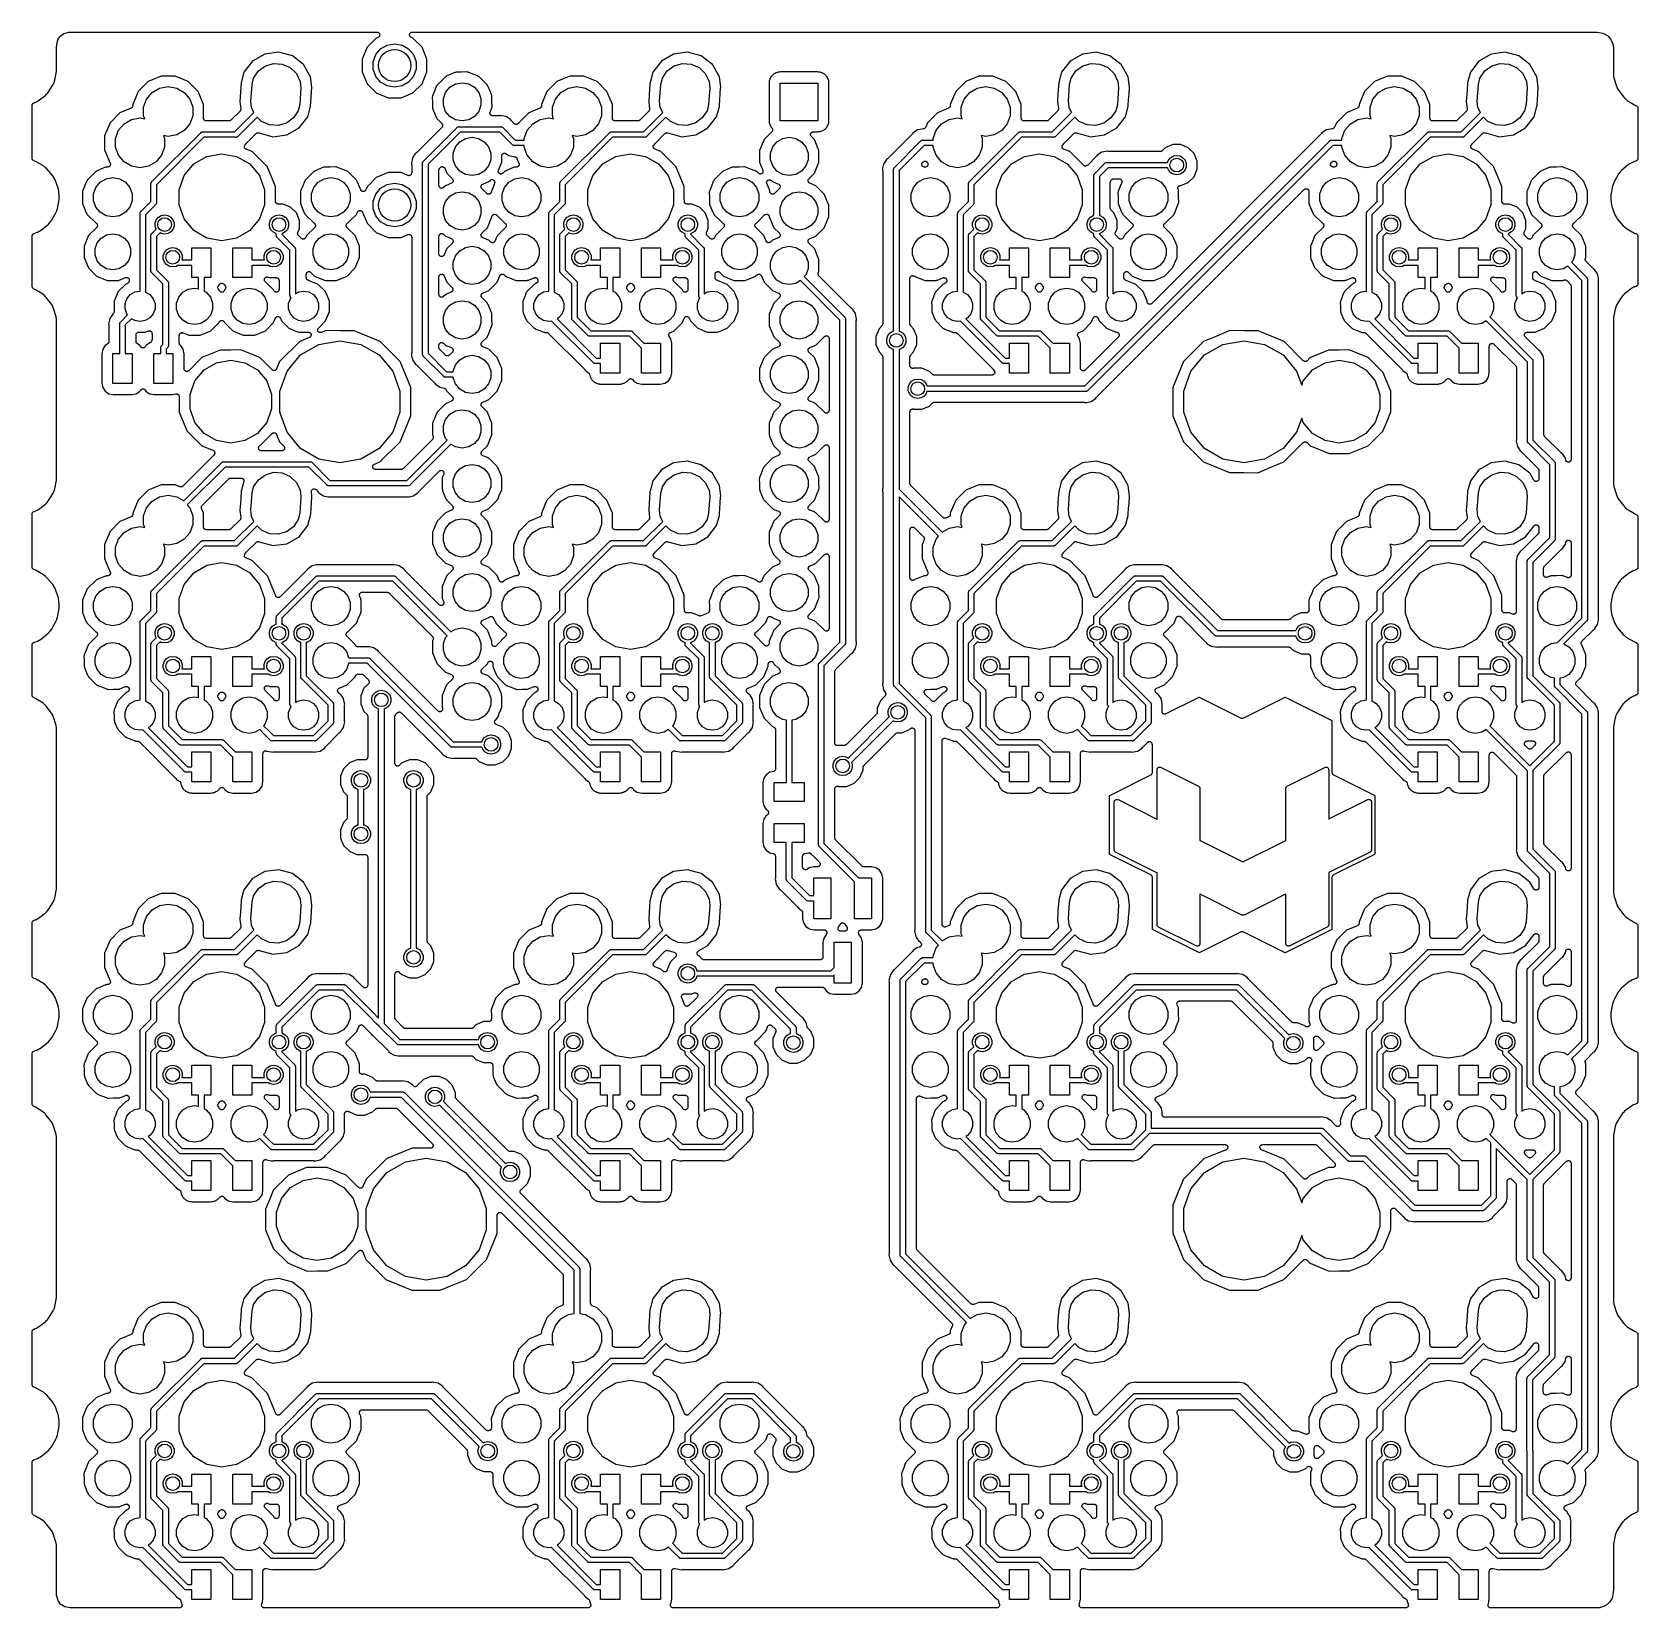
# Model space of a CAD drawing. Extents: x 240.1 to 314.9, y -176.2 to -102.8.
import ezdxf

# ---------------------------------------------------------------- set-up
doc = ezdxf.new("R2010")
doc.units = 0
doc.header["$MEASUREMENT"] = 0
doc.layers.add('BLACK', color=7, linetype='CONTINUOUS')

msp = doc.modelspace()

# ---------------------------------------------------------------- linework, layer by layer
at = {"layer": 'BLACK', "linetype": 'CONTINUOUS'}
for p, q in [((241.225, -103.418), (241.267, -103.194)), ((241.267, -103.192), (241.275, -103.172)), ((241.267, -103.193), (241.267, -103.192)), ((241.267, -103.194), (241.267, -103.193)), ((241.275, -103.172), (241.282, -103.153)), ((241.282, -103.153), (241.283, -103.152)), ((241.283, -103.152), (241.284, -103.151)), ((241.284, -103.151), (241.369, -103.012)), ((241.369, -103.012), (241.37, -103.011)), ((241.37, -103.011), (241.371, -103.01)), ((241.371, -103.01), (241.385, -102.994)), ((241.385, -102.994), (241.399, -102.979)), ((241.399, -102.979), (241.4, -102.978)), ((241.4, -102.978), (241.401, -102.977)), ((241.401, -102.977), (241.531, -102.878)), ((241.531, -102.878), (241.532, -102.878)), ((241.532, -102.878), (241.533, -102.877)), ((241.533, -102.877), (241.551, -102.868)), ((241.551, -102.868), (241.57, -102.858)), ((241.57, -102.858), (241.571, -102.858)), ((241.571, -102.858), (241.572, -102.857)), ((241.572, -102.857), (241.771, -102.8)), ((241.771, -102.8), (241.787, -102.798)), ((241.787, -102.798), (241.802, -102.795)), ((241.802, -102.795), (241.844, -102.793)), ((241.844, -102.793), (241.846, -102.793)), ((241.846, -102.793), (241.849, -102.793)), ((241.849, -102.793), (256.153, -102.793)), ((256.119, -103.072), (255.695, -103.496)), ((256.201, -103.037), (256.119, -103.072)), ((256.153, -102.793), (256.172, -102.796)), ((256.172, -102.796), (256.191, -102.799)), ((256.191, -102.799), (256.194, -102.8)), ((256.194, -102.8), (256.196, -102.801)), ((256.196, -102.801), (256.213, -102.81)), ((256.218, -103.027), (256.201, -103.037)), ((256.213, -102.81), (256.23, -102.819)), ((256.234, -103.017), (256.218, -103.027)), ((256.23, -102.819), (256.232, -102.821)), ((256.232, -102.821), (256.234, -102.823)), ((256.234, -102.823), (256.247, -102.838)), ((256.236, -103.015), (256.234, -103.017)), ((256.239, -103.014), (256.236, -103.015)), ((256.25, -102.998), (256.239, -103.014)), ((256.247, -102.838), (256.26, -102.852)), ((256.263, -102.983), (256.25, -102.998)), ((256.26, -102.852), (256.261, -102.854)), ((256.261, -102.854), (256.263, -102.856)), ((256.263, -102.856), (256.269, -102.875)), ((256.264, -102.981), (256.263, -102.983)), ((256.266, -102.979), (256.264, -102.981)), ((256.271, -102.96), (256.266, -102.979)), ((256.269, -102.875), (256.277, -102.893)), ((256.278, -102.942), (256.271, -102.96)), ((256.277, -102.893), (256.277, -102.895)), ((256.277, -102.895), (256.278, -102.898)), ((256.278, -102.898), (256.278, -102.917)), ((256.278, -102.917), (256.279, -102.937)), ((256.279, -102.937), (256.278, -102.939)), ((256.278, -102.939), (256.278, -102.942)), ((257.667, -102.937), (257.668, -102.917)), ((257.668, -102.939), (257.667, -102.937)), ((257.668, -102.898), (257.669, -102.895)), ((257.668, -102.917), (257.668, -102.898)), ((257.668, -102.942), (257.668, -102.939)), ((257.675, -102.96), (257.668, -102.942)), ((257.669, -102.893), (257.677, -102.875)), ((257.669, -102.895), (257.669, -102.893)), ((257.68, -102.979), (257.675, -102.96)), ((257.677, -102.875), (257.683, -102.856)), ((257.682, -102.981), (257.68, -102.979)), ((257.683, -102.983), (257.682, -102.981)), ((257.683, -102.856), (257.685, -102.854)), ((257.696, -102.998), (257.683, -102.983)), ((257.685, -102.854), (257.686, -102.852)), ((257.686, -102.852), (257.699, -102.838)), ((257.707, -103.014), (257.696, -102.998)), ((257.699, -102.838), (257.712, -102.823)), ((257.71, -103.015), (257.707, -103.014)), ((257.712, -103.017), (257.71, -103.015)), ((257.712, -102.823), (257.714, -102.821)), ((257.728, -103.027), (257.712, -103.017)), ((257.714, -102.821), (257.716, -102.819)), ((257.716, -102.819), (257.733, -102.81)), ((257.745, -103.037), (257.728, -103.027)), ((257.733, -102.81), (257.75, -102.801)), ((257.827, -103.072), (257.745, -103.037)), ((257.75, -102.801), (257.752, -102.8)), ((257.752, -102.8), (257.755, -102.799)), ((257.755, -102.799), (257.774, -102.796)), ((257.774, -102.796), (257.793, -102.793)), ((257.793, -102.793), (312.995, -102.793)), ((258.251, -103.496), (257.827, -103.072)), ((312.995, -102.793), (313.006, -102.795)), ((313.006, -102.795), (313.017, -102.795)), ((313.017, -102.795), (313.274, -102.84)), ((313.274, -102.84), (313.315, -102.855)), ((313.315, -102.855), (313.488, -102.955)), ((313.488, -102.955), (313.488, -102.955)), ((313.488, -102.955), (313.522, -102.983)), ((313.522, -102.983), (313.65, -103.136)), ((313.65, -103.136), (313.672, -103.174)), ((313.672, -103.174), (313.751, -103.391)), ((241.223, -103.441), (241.225, -103.43)), ((241.223, -104.576), (241.223, -103.441)), ((241.225, -103.43), (241.225, -103.418)), ((250.924, -103.814), (250.354, -104.141)), ((251.576, -103.731), (250.924, -103.814)), ((252.21, -103.903), (251.576, -103.731)), ((252.729, -104.304), (252.21, -103.903)), ((255.695, -103.496), (255.465, -104.05)), ((255.973, -104.174), (256.094, -103.842)), ((256.094, -103.842), (256.32, -103.572)), ((256.32, -103.572), (256.626, -103.396)), ((256.626, -103.396), (256.973, -103.335)), ((256.973, -103.335), (257.32, -103.396)), ((257.32, -103.396), (257.626, -103.572)), ((257.626, -103.572), (257.852, -103.842)), ((257.852, -103.842), (257.973, -104.174)), ((258.481, -104.05), (258.251, -103.496)), ((269.974, -103.814), (269.404, -104.141)), ((270.626, -103.731), (269.974, -103.814)), ((271.26, -103.903), (270.626, -103.731)), ((271.779, -104.304), (271.26, -103.903)), ((289.024, -103.814), (288.454, -104.141)), ((289.676, -103.731), (289.024, -103.814)), ((290.31, -103.903), (289.676, -103.731)), ((290.829, -104.304), (290.31, -103.903)), ((308.074, -103.814), (307.504, -104.141)), ((308.726, -103.731), (308.074, -103.814)), ((309.36, -103.903), (308.726, -103.731)), ((309.879, -104.304), (309.36, -103.903)), ((313.751, -103.391), (313.753, -103.407)), ((313.753, -103.407), (313.758, -103.423)), ((313.758, -103.423), (313.767, -103.524)), ((313.767, -103.524), (313.766, -103.529)), ((313.766, -103.529), (313.767, -103.535)), ((313.767, -103.535), (313.767, -104.703)), ((241.138, -105.029), (241.213, -104.627)), ((241.213, -104.626), (241.223, -104.576)), ((241.213, -104.627), (241.213, -104.626)), ((241.213, -104.627), (241.213, -104.627)), ((249.953, -104.66), (249.824, -105.134)), ((250.354, -104.141), (249.953, -104.66)), ((250.399, -104.939), (250.624, -104.605)), ((250.624, -104.605), (250.95, -104.367)), ((250.95, -104.367), (251.338, -104.256)), ((251.338, -104.256), (251.74, -104.284)), ((251.74, -104.284), (252.108, -104.447)), ((252.108, -104.447), (252.398, -104.727)), ((252.398, -104.727), (252.575, -105.089)), ((253.056, -104.874), (252.729, -104.304)), ((255.465, -104.05), (255.465, -104.65)), ((255.465, -104.65), (255.695, -105.204)), ((255.973, -104.526), (255.973, -104.174)), ((256.094, -104.858), (255.973, -104.526)), ((257.973, -104.526), (257.852, -104.858)), ((257.973, -104.174), (257.973, -104.526)), ((258.251, -105.204), (258.481, -104.65)), ((258.481, -104.65), (258.481, -104.05)), ((259.784, -104.674), (259.407, -104.83)), ((259.795, -104.674), (259.784, -104.674)), ((259.816, -104.669), (259.795, -104.674)), ((259.795, -104.674), (259.795, -104.674)), ((259.795, -104.674), (259.795, -104.674)), ((259.838, -104.664), (259.816, -104.669)), ((259.846, -104.661), (259.838, -104.664)), ((259.838, -104.664), (259.838, -104.664)), ((259.838, -104.664), (259.838, -104.664)), ((260.089, -104.661), (259.846, -104.661)), ((260.091, -104.66), (260.089, -104.661)), ((260.094, -104.661), (260.091, -104.66)), ((260.337, -104.65), (260.094, -104.661)), ((260.345, -104.653), (260.337, -104.65)), ((260.367, -104.657), (260.345, -104.653)), ((260.345, -104.653), (260.345, -104.653)), ((260.345, -104.653), (260.345, -104.653)), ((260.388, -104.661), (260.367, -104.657)), ((260.397, -104.661), (260.388, -104.661)), ((260.388, -104.661), (260.388, -104.661)), ((260.388, -104.661), (260.388, -104.661)), ((260.621, -104.754), (260.397, -104.661)), ((260.624, -104.754), (260.621, -104.754)), ((260.626, -104.756), (260.624, -104.754)), ((260.838, -104.833), (260.626, -104.756)), ((269.003, -104.66), (268.874, -105.134)), ((269.404, -104.141), (269.003, -104.66)), ((269.449, -104.939), (269.674, -104.605)), ((269.674, -104.605), (270, -104.367)), ((270, -104.367), (270.388, -104.256)), ((270.388, -104.256), (270.79, -104.284)), ((270.79, -104.284), (271.158, -104.447)), ((271.158, -104.447), (271.448, -104.727)), ((271.448, -104.727), (271.625, -105.089)), ((272.106, -104.874), (271.779, -104.304)), ((274.655, -104.738), (274.627, -104.765)), ((274.69, -104.723), (274.655, -104.738)), ((274.701, -104.717), (274.69, -104.723)), ((274.712, -104.712), (274.701, -104.717)), ((274.744, -104.69), (274.712, -104.712)), ((274.782, -104.683), (274.744, -104.69)), ((274.793, -104.678), (274.782, -104.683)), ((274.806, -104.675), (274.793, -104.678)), ((274.841, -104.661), (274.806, -104.675)), ((274.88, -104.661), (274.841, -104.661)), ((274.892, -104.659), (274.88, -104.661)), ((274.905, -104.658), (274.892, -104.659)), ((274.955, -104.648), (274.905, -104.658)), ((276.682, -104.648), (274.955, -104.648)), ((276.733, -104.658), (276.682, -104.648)), ((276.745, -104.659), (276.733, -104.658)), ((276.757, -104.661), (276.745, -104.659)), ((276.796, -104.661), (276.757, -104.661)), ((276.832, -104.675), (276.796, -104.661)), ((276.844, -104.678), (276.832, -104.675)), ((276.855, -104.683), (276.844, -104.678)), ((276.893, -104.69), (276.855, -104.683)), ((276.925, -104.712), (276.893, -104.69)), ((276.937, -104.717), (276.925, -104.712)), ((276.947, -104.723), (276.937, -104.717)), ((276.983, -104.738), (276.947, -104.723)), ((277.01, -104.765), (276.983, -104.738)), ((288.053, -104.66), (287.924, -105.134)), ((288.454, -104.141), (288.053, -104.66)), ((288.499, -104.939), (288.724, -104.605)), ((288.724, -104.605), (289.05, -104.367)), ((289.05, -104.367), (289.438, -104.256)), ((289.438, -104.256), (289.84, -104.284)), ((289.84, -104.284), (290.208, -104.447)), ((290.208, -104.447), (290.498, -104.727)), ((290.498, -104.727), (290.675, -105.089)), ((291.156, -104.874), (290.829, -104.304)), ((307.103, -104.66), (306.974, -105.134)), ((307.504, -104.141), (307.103, -104.66)), ((307.549, -104.939), (307.774, -104.605)), ((307.774, -104.605), (308.1, -104.367)), ((308.1, -104.367), (308.488, -104.256)), ((308.488, -104.256), (308.89, -104.284)), ((308.89, -104.284), (309.258, -104.447)), ((309.258, -104.447), (309.548, -104.727)), ((309.548, -104.727), (309.725, -105.089)), ((310.206, -104.874), (309.879, -104.304)), ((313.767, -104.703), (313.768, -104.707)), ((313.768, -104.707), (313.768, -104.717)), ((313.768, -104.717), (313.77, -104.726)), ((313.77, -104.726), (313.773, -104.775)), ((240.847, -105.576), (241.057, -105.235)), ((241.057, -105.235), (241.074, -105.191)), ((241.074, -105.191), (241.081, -105.18)), ((241.081, -105.18), (241.086, -105.169)), ((241.086, -105.169), (241.108, -105.134)), ((241.108, -105.134), (241.138, -105.029)), ((245.485, -105.09), (245.02, -105.555)), ((246.092, -104.839), (245.485, -105.09)), ((245.674, -105.601), (246.023, -105.399)), ((246.023, -105.399), (246.42, -105.329)), ((246.748, -104.839), (246.092, -104.839)), ((246.42, -105.329), (246.817, -105.399)), ((247.355, -105.09), (246.748, -104.839)), ((246.817, -105.399), (247.166, -105.601)), ((247.82, -105.555), (247.355, -105.09)), ((249.824, -105.134), (249.762, -106.039)), ((250.273, -106.011), (250.327, -105.232)), ((250.327, -105.232), (250.399, -104.939)), ((252.607, -105.389), (252.553, -106.168)), ((252.575, -105.089), (252.607, -105.389)), ((253.118, -105.361), (253.056, -104.874)), ((253.056, -106.266), (253.118, -105.361)), ((255.695, -105.204), (256.119, -105.628)), ((256.32, -105.128), (256.094, -104.858)), ((256.626, -105.304), (256.32, -105.128)), ((256.973, -105.365), (256.626, -105.304)), ((257.32, -105.304), (256.973, -105.365)), ((257.626, -105.128), (257.32, -105.304)), ((257.852, -104.858), (257.626, -105.128)), ((257.827, -105.628), (258.251, -105.204)), ((258.909, -105.329), (258.832, -105.54)), ((258.913, -105.326), (258.909, -105.329)), ((258.919, -105.316), (258.913, -105.326)), ((258.927, -105.307), (258.919, -105.316)), ((258.931, -105.298), (258.927, -105.307)), ((258.936, -105.289), (258.931, -105.298)), ((258.948, -105.261), (258.936, -105.289)), ((259.337, -104.871), (258.948, -105.261)), ((259.365, -104.86), (259.337, -104.871)), ((259.351, -105.6), (259.549, -105.363)), ((259.374, -104.854), (259.365, -104.86)), ((259.384, -104.85), (259.374, -104.854)), ((259.393, -104.842), (259.384, -104.85)), ((259.403, -104.836), (259.393, -104.842)), ((259.407, -104.83), (259.403, -104.836)), ((259.549, -105.363), (259.817, -105.209)), ((259.817, -105.209), (260.121, -105.155)), ((260.121, -105.155), (260.426, -105.209)), ((260.426, -105.209), (260.693, -105.363)), ((260.693, -105.363), (260.892, -105.6)), ((260.84, -104.836), (260.838, -104.833)), ((260.85, -104.843), (260.84, -104.836)), ((260.859, -104.85), (260.85, -104.843)), ((260.869, -104.854), (260.859, -104.85)), ((260.877, -104.86), (260.869, -104.854)), ((260.906, -104.871), (260.877, -104.86)), ((261.295, -105.261), (260.906, -104.871)), ((261.307, -105.289), (261.295, -105.261)), ((261.312, -105.298), (261.307, -105.289)), ((261.316, -105.307), (261.312, -105.298)), ((261.324, -105.316), (261.316, -105.307)), ((261.33, -105.326), (261.324, -105.316)), ((261.337, -105.331), (261.33, -105.326)), ((261.492, -105.707), (261.337, -105.331)), ((264.535, -105.09), (264.07, -105.555)), ((265.142, -104.839), (264.535, -105.09)), ((264.724, -105.601), (265.073, -105.399)), ((265.073, -105.399), (265.47, -105.329)), ((265.798, -104.839), (265.142, -104.839)), ((265.47, -105.329), (265.867, -105.399)), ((266.405, -105.09), (265.798, -104.839)), ((265.867, -105.399), (266.216, -105.601)), ((266.87, -105.555), (266.405, -105.09)), ((268.852, -105.46), (268.834, -105.713)), ((268.872, -105.17), (268.852, -105.46)), ((268.874, -105.134), (268.872, -105.17)), ((268.872, -105.17), (268.872, -105.17)), ((269.323, -106.011), (269.377, -105.232)), ((269.377, -105.232), (269.449, -104.939)), ((271.657, -105.389), (271.603, -106.168)), ((271.625, -105.089), (271.657, -105.389)), ((272.168, -105.361), (272.106, -104.874)), ((272.146, -105.687), (272.166, -105.397)), ((272.166, -105.397), (272.168, -105.361)), ((272.166, -105.397), (272.166, -105.397)), ((274.432, -105.131), (274.422, -105.181)), ((274.422, -105.181), (274.422, -106.909)), ((274.434, -105.106), (274.432, -105.118)), ((274.432, -105.118), (274.432, -105.131)), ((274.449, -105.032), (274.434, -105.068)), ((274.434, -105.068), (274.434, -105.106)), ((274.452, -105.02), (274.449, -105.032)), ((274.456, -105.008), (274.452, -105.02)), ((274.464, -104.97), (274.456, -105.008)), ((274.485, -104.938), (274.464, -104.97)), ((274.49, -104.927), (274.485, -104.938)), ((274.497, -104.917), (274.49, -104.927)), ((274.512, -104.881), (274.497, -104.917)), ((274.539, -104.854), (274.512, -104.881)), ((274.546, -104.843), (274.539, -104.854)), ((274.555, -104.834), (274.546, -104.843)), ((274.576, -104.802), (274.555, -104.834)), ((274.608, -104.781), (274.576, -104.802)), ((274.617, -104.772), (274.608, -104.781)), ((274.627, -104.765), (274.617, -104.772)), ((274.942, -106.921), (274.942, -105.169)), ((274.942, -105.169), (276.695, -105.169)), ((276.695, -105.169), (276.695, -106.921)), ((277.02, -104.772), (277.01, -104.765)), ((277.029, -104.781), (277.02, -104.772)), ((277.061, -104.802), (277.029, -104.781)), ((277.083, -104.834), (277.061, -104.802)), ((277.091, -104.843), (277.083, -104.834)), ((277.098, -104.854), (277.091, -104.843)), ((277.126, -104.881), (277.098, -104.854)), ((277.14, -104.917), (277.126, -104.881)), ((277.147, -104.927), (277.14, -104.917)), ((277.152, -104.938), (277.147, -104.927)), ((277.173, -104.97), (277.152, -104.938)), ((277.181, -105.008), (277.173, -104.97)), ((277.185, -105.02), (277.181, -105.008)), ((277.188, -105.032), (277.185, -105.02)), ((277.203, -105.068), (277.188, -105.032)), ((277.203, -105.106), (277.203, -105.068)), ((277.205, -105.118), (277.203, -105.106)), ((277.205, -105.131), (277.205, -105.118)), ((277.215, -105.181), (277.205, -105.131)), ((277.215, -106.909), (277.215, -105.181)), ((283.585, -105.09), (283.12, -105.555)), ((284.192, -104.839), (283.585, -105.09)), ((283.774, -105.601), (284.123, -105.399)), ((284.123, -105.399), (284.52, -105.329)), ((284.848, -104.839), (284.192, -104.839)), ((284.52, -105.329), (284.917, -105.399)), ((285.455, -105.09), (284.848, -104.839)), ((284.917, -105.399), (285.266, -105.601)), ((285.92, -105.555), (285.455, -105.09)), ((287.902, -105.46), (287.884, -105.713)), ((287.922, -105.17), (287.902, -105.46)), ((287.924, -105.134), (287.922, -105.17)), ((287.922, -105.17), (287.922, -105.17)), ((288.373, -106.011), (288.427, -105.232)), ((288.427, -105.232), (288.499, -104.939)), ((290.707, -105.389), (290.653, -106.168)), ((290.675, -105.089), (290.707, -105.389)), ((291.218, -105.361), (291.156, -104.874)), ((291.196, -105.687), (291.216, -105.397)), ((291.216, -105.397), (291.218, -105.361)), ((291.216, -105.397), (291.216, -105.397)), ((302.635, -105.09), (302.17, -105.555)), ((303.242, -104.839), (302.635, -105.09)), ((302.824, -105.601), (303.173, -105.399)), ((303.173, -105.399), (303.57, -105.329)), ((303.898, -104.839), (303.242, -104.839)), ((303.57, -105.329), (303.967, -105.399)), ((304.505, -105.09), (303.898, -104.839)), ((303.967, -105.399), (304.316, -105.601)), ((304.97, -105.555), (304.505, -105.09)), ((306.952, -105.46), (306.934, -105.713)), ((306.972, -105.17), (306.952, -105.46)), ((306.974, -105.134), (306.972, -105.17)), ((306.972, -105.17), (306.972, -105.17)), ((307.423, -106.011), (307.477, -105.232)), ((307.477, -105.232), (307.549, -104.939)), ((309.757, -105.389), (309.703, -106.168)), ((309.725, -105.089), (309.757, -105.389)), ((310.268, -105.361), (310.206, -104.874)), ((310.246, -105.687), (310.266, -105.397)), ((310.266, -105.397), (310.268, -105.361)), ((310.266, -105.397), (310.266, -105.397)), ((313.773, -104.775), (313.773, -104.776)), ((313.773, -104.776), (313.774, -104.797)), ((313.774, -104.797), (313.775, -104.805)), ((313.775, -104.805), (313.796, -104.921)), ((313.796, -104.921), (313.908, -105.306)), ((313.908, -105.306), (313.929, -105.348)), ((313.929, -105.348), (313.933, -105.36)), ((313.933, -105.36), (313.938, -105.371)), ((313.938, -105.371), (313.949, -105.411)), ((313.949, -105.411), (314.006, -105.504)), ((314.006, -105.504), (314.249, -105.823)), ((240.08, -106.206), (240.083, -106.191)), ((240.08, -108.67), (240.08, -106.206)), ((240.083, -106.191), (240.084, -106.175)), ((240.084, -106.175), (240.086, -106.169)), ((240.086, -106.169), (240.088, -106.162)), ((240.088, -106.162), (240.095, -106.149)), ((240.095, -106.149), (240.102, -106.135)), ((240.102, -106.135), (240.106, -106.13)), ((240.106, -106.13), (240.11, -106.124)), ((240.11, -106.124), (240.121, -106.114)), ((240.121, -106.114), (240.132, -106.103)), ((240.132, -106.103), (240.138, -106.1)), ((240.138, -106.1), (240.143, -106.096)), ((240.143, -106.096), (240.158, -106.09)), ((240.158, -106.09), (240.172, -106.084)), ((240.172, -106.084), (240.18, -106.081)), ((240.18, -106.081), (240.222, -106.06)), ((240.222, -106.06), (240.234, -106.056)), ((240.234, -106.056), (240.245, -106.051)), ((240.245, -106.051), (240.285, -106.04)), ((240.285, -106.04), (240.378, -105.983)), ((240.378, -105.983), (240.697, -105.74)), ((240.697, -105.74), (240.729, -105.705)), ((240.729, -105.705), (240.739, -105.697)), ((240.739, -105.697), (240.748, -105.688)), ((240.748, -105.688), (240.781, -105.663)), ((240.781, -105.663), (240.847, -105.576)), ((244.764, -106.249), (244.761, -106.263)), ((244.768, -106.236), (244.764, -106.249)), ((244.769, -106.219), (244.768, -106.228)), ((244.768, -106.228), (244.768, -106.236)), ((245.02, -105.555), (244.769, -106.162)), ((244.769, -106.162), (244.769, -106.219)), ((245.277, -106.288), (245.415, -105.91)), ((245.415, -105.91), (245.674, -105.601)), ((247.166, -105.601), (247.425, -105.91)), ((247.425, -105.91), (247.563, -106.288)), ((248.071, -106.162), (247.82, -105.555)), ((248.071, -106.807), (248.071, -106.162)), ((249.762, -106.039), (249.804, -106.368)), ((250.305, -106.311), (250.273, -106.011)), ((252.553, -106.168), (252.481, -106.461)), ((256.119, -105.628), (256.673, -105.858)), ((256.673, -105.858), (257.273, -105.858)), ((257.273, -105.858), (257.827, -105.628)), ((258.729, -105.822), (258.726, -105.83)), ((258.726, -105.83), (258.737, -106.072)), ((258.733, -105.799), (258.729, -105.822)), ((258.729, -105.822), (258.729, -105.822)), ((258.729, -105.822), (258.729, -105.822)), ((258.737, -105.778), (258.733, -105.799)), ((258.83, -105.545), (258.737, -105.77)), ((258.737, -105.77), (258.737, -105.778)), ((258.737, -105.778), (258.737, -105.778)), ((258.737, -105.778), (258.737, -105.778)), ((258.737, -106.072), (258.737, -106.075)), ((258.737, -106.075), (258.737, -106.078)), ((258.737, -106.078), (258.737, -106.32)), ((258.831, -105.543), (258.83, -105.545)), ((258.832, -105.54), (258.831, -105.543)), ((259.245, -105.89), (259.351, -105.6)), ((259.245, -106.2), (259.245, -105.89)), ((259.351, -106.49), (259.245, -106.2)), ((260.892, -105.6), (260.998, -105.89)), ((260.998, -106.2), (260.892, -106.49)), ((260.998, -105.89), (260.998, -106.2)), ((261.493, -105.719), (261.492, -105.707)), ((261.497, -105.739), (261.493, -105.719)), ((261.493, -105.719), (261.493, -105.719)), ((261.493, -105.719), (261.493, -105.719)), ((261.502, -105.762), (261.497, -105.739)), ((261.506, -105.77), (261.502, -105.762)), ((261.502, -105.762), (261.502, -105.762)), ((261.502, -105.762), (261.502, -105.762)), ((261.506, -106.012), (261.506, -105.77)), ((261.506, -106.015), (261.506, -106.012)), ((261.506, -106.018), (261.506, -106.015)), ((261.516, -106.26), (261.506, -106.018)), ((263.814, -106.249), (263.811, -106.263)), ((263.818, -106.236), (263.814, -106.249)), ((263.819, -106.219), (263.818, -106.228)), ((263.818, -106.228), (263.818, -106.236)), ((264.07, -105.555), (263.819, -106.162)), ((263.819, -106.162), (263.819, -106.219)), ((264.327, -106.288), (264.465, -105.91)), ((264.465, -105.91), (264.724, -105.601)), ((266.216, -105.601), (266.475, -105.91)), ((266.475, -105.91), (266.613, -106.288)), ((267.121, -106.162), (266.87, -105.555)), ((267.121, -106.807), (267.121, -106.162)), ((268.814, -106.003), (268.812, -106.039)), ((268.812, -106.039), (268.854, -106.368)), ((268.834, -105.713), (268.814, -106.003)), ((268.814, -106.003), (268.814, -106.003)), ((268.834, -105.713), (268.834, -105.713)), ((269.355, -106.311), (269.323, -106.011)), ((271.603, -106.168), (271.531, -106.461)), ((272.106, -106.266), (272.109, -106.216)), ((272.109, -106.216), (272.128, -105.94)), ((272.128, -105.94), (272.146, -105.687)), ((272.146, -105.687), (272.146, -105.687)), ((282.864, -106.249), (282.861, -106.263)), ((282.868, -106.236), (282.864, -106.249)), ((282.869, -106.219), (282.868, -106.228)), ((282.868, -106.228), (282.868, -106.236)), ((283.12, -105.555), (282.869, -106.162)), ((282.869, -106.162), (282.869, -106.219)), ((283.377, -106.288), (283.515, -105.91)), ((283.515, -105.91), (283.774, -105.601)), ((285.266, -105.601), (285.525, -105.91)), ((285.525, -105.91), (285.663, -106.288)), ((286.171, -106.162), (285.92, -105.555)), ((286.171, -106.807), (286.171, -106.162)), ((287.864, -106.003), (287.862, -106.039)), ((287.862, -106.039), (287.904, -106.368)), ((287.884, -105.713), (287.864, -106.003)), ((287.864, -106.003), (287.864, -106.003)), ((287.884, -105.713), (287.884, -105.713)), ((288.405, -106.311), (288.373, -106.011)), ((290.653, -106.168), (290.581, -106.461)), ((291.156, -106.266), (291.159, -106.216)), ((291.159, -106.216), (291.178, -105.94)), ((291.178, -105.94), (291.196, -105.687)), ((291.196, -105.687), (291.196, -105.687)), ((301.914, -106.249), (301.911, -106.263)), ((301.918, -106.236), (301.914, -106.249)), ((301.919, -106.219), (301.918, -106.228)), ((301.918, -106.228), (301.918, -106.236)), ((302.17, -105.555), (301.919, -106.162)), ((301.919, -106.162), (301.919, -106.219)), ((302.427, -106.288), (302.565, -105.91)), ((302.565, -105.91), (302.824, -105.601)), ((304.316, -105.601), (304.575, -105.91)), ((304.575, -105.91), (304.713, -106.288)), ((305.221, -106.162), (304.97, -105.555)), ((305.221, -106.807), (305.221, -106.162)), ((306.914, -106.003), (306.912, -106.039)), ((306.912, -106.039), (306.954, -106.368)), ((306.934, -105.713), (306.914, -106.003)), ((306.914, -106.003), (306.914, -106.003)), ((306.934, -105.713), (306.934, -105.713)), ((307.455, -106.311), (307.423, -106.011)), ((309.703, -106.168), (309.631, -106.461)), ((310.206, -106.266), (310.209, -106.216)), ((310.209, -106.216), (310.228, -105.94)), ((310.228, -105.94), (310.246, -105.687)), ((310.246, -105.687), (310.246, -105.687)), ((314.249, -105.823), (314.284, -105.855)), ((314.284, -105.855), (314.292, -105.865)), ((314.292, -105.865), (314.301, -105.874)), ((314.301, -105.874), (314.326, -105.907)), ((314.326, -105.907), (314.413, -105.973)), ((314.413, -105.973), (314.754, -106.183)), ((314.754, -106.183), (314.798, -106.2)), ((314.798, -106.2), (314.809, -106.207)), ((314.809, -106.207), (314.82, -106.212)), ((314.82, -106.212), (314.851, -106.231)), ((314.851, -106.231), (314.865, -106.244)), ((314.865, -106.244), (314.88, -106.257)), ((314.88, -106.257), (314.882, -106.259)), ((244.175, -106.55), (243.71, -107.015)), ((244.691, -106.337), (244.175, -106.55)), ((244.364, -107.061), (244.713, -106.859)), ((244.698, -106.332), (244.691, -106.337)), ((244.706, -106.329), (244.698, -106.332)), ((244.716, -106.32), (244.706, -106.329)), ((244.713, -106.859), (245.11, -106.789)), ((244.728, -106.313), (244.716, -106.32)), ((244.733, -106.306), (244.728, -106.313)), ((244.739, -106.301), (244.733, -106.306)), ((244.746, -106.289), (244.739, -106.301)), ((244.755, -106.278), (244.746, -106.289)), ((244.757, -106.27), (244.755, -106.278)), ((244.761, -106.263), (244.757, -106.27)), ((245.11, -106.789), (245.326, -106.828)), ((245.277, -106.692), (245.277, -106.288)), ((245.326, -106.828), (245.277, -106.692)), ((247.563, -106.692), (247.425, -107.07)), ((247.563, -106.288), (247.563, -106.692)), ((248.073, -106.818), (248.071, -106.807)), ((248.073, -106.829), (248.073, -106.818)), ((248.077, -106.839), (248.073, -106.829)), ((248.079, -106.85), (248.077, -106.839)), ((248.084, -106.86), (248.079, -106.85)), ((248.088, -106.87), (248.084, -106.86)), ((248.095, -106.879), (248.088, -106.87)), ((248.101, -106.889), (248.095, -106.879)), ((248.109, -106.896), (248.101, -106.889)), ((248.116, -106.904), (248.109, -106.896)), ((248.126, -106.91), (248.116, -106.904)), ((248.135, -106.917), (248.126, -106.91)), ((248.145, -106.921), (248.135, -106.917)), ((248.155, -106.926), (248.145, -106.921)), ((248.166, -106.928), (248.155, -106.926)), ((248.176, -106.932), (248.166, -106.928)), ((248.187, -106.932), (248.176, -106.932)), ((248.198, -106.934), (248.187, -106.932)), ((249.255, -106.934), (248.198, -106.934)), ((249.261, -106.933), (249.255, -106.934)), ((249.266, -106.934), (249.261, -106.933)), ((249.282, -106.929), (249.266, -106.934)), ((249.299, -106.926), (249.282, -106.929)), ((249.304, -106.924), (249.299, -106.926)), ((249.309, -106.922), (249.304, -106.924)), ((249.323, -106.913), (249.309, -106.922)), ((249.337, -106.904), (249.323, -106.913)), ((249.341, -106.9), (249.337, -106.904)), ((249.345, -106.897), (249.341, -106.9)), ((249.768, -106.474), (249.345, -106.897)), ((249.518, -107.442), (250.418, -106.543)), ((250.566, -106.754), (249.665, -107.655)), ((249.776, -106.463), (249.768, -106.474)), ((249.785, -106.453), (249.776, -106.463)), ((249.788, -106.445), (249.785, -106.453)), ((249.793, -106.438), (249.788, -106.445)), ((249.797, -106.425), (249.793, -106.438)), ((249.802, -106.412), (249.797, -106.425)), ((249.805, -106.395), (249.802, -106.404)), ((249.802, -106.404), (249.802, -106.412)), ((249.804, -106.368), (249.803, -106.382)), ((249.803, -106.382), (249.805, -106.395)), ((250.418, -106.543), (250.305, -106.311)), ((250.772, -106.953), (250.566, -106.754)), ((251.14, -107.116), (250.772, -106.953)), ((252.256, -106.795), (251.93, -107.033)), ((252.481, -106.461), (252.256, -106.795)), ((252.526, -107.259), (252.927, -106.74)), ((252.927, -106.74), (253.056, -106.266)), ((258.737, -106.32), (258.74, -106.328)), ((258.74, -106.328), (258.74, -106.328)), ((258.74, -106.328), (258.74, -106.328)), ((258.74, -106.328), (258.745, -106.349)), ((258.745, -106.349), (258.75, -106.371)), ((258.75, -106.371), (258.75, -106.371)), ((258.75, -106.371), (258.75, -106.371)), ((258.75, -106.371), (258.75, -106.383)), ((258.75, -106.383), (258.906, -106.759)), ((258.906, -106.759), (258.913, -106.764)), ((258.913, -106.764), (258.919, -106.774)), ((258.919, -106.774), (258.927, -106.783)), ((258.927, -106.783), (258.931, -106.792)), ((258.931, -106.792), (258.936, -106.801)), ((258.936, -106.801), (258.948, -106.829)), ((258.948, -106.829), (259.172, -107.053)), ((259.549, -106.727), (259.351, -106.49)), ((259.817, -106.881), (259.549, -106.727)), ((260.121, -106.935), (259.817, -106.881)), ((260.426, -106.881), (260.121, -106.935)), ((260.693, -106.727), (260.426, -106.881)), ((260.892, -106.49), (260.693, -106.727)), ((261.415, -106.56), (261.416, -106.552)), ((261.416, -106.574), (261.415, -106.56)), ((261.416, -106.544), (261.421, -106.531)), ((261.416, -106.552), (261.416, -106.544)), ((261.416, -106.588), (261.416, -106.574)), ((261.419, -106.596), (261.416, -106.588)), ((261.42, -106.604), (261.419, -106.596)), ((261.427, -106.616), (261.42, -106.604)), ((261.421, -106.531), (261.424, -106.517)), ((261.424, -106.517), (261.506, -106.32)), ((261.432, -106.629), (261.427, -106.616)), ((261.437, -106.636), (261.432, -106.629)), ((261.441, -106.643), (261.437, -106.636)), ((261.451, -106.652), (261.441, -106.643)), ((261.46, -106.663), (261.451, -106.652)), ((261.467, -106.667), (261.46, -106.663)), ((261.473, -106.673), (261.467, -106.667)), ((261.486, -106.678), (261.473, -106.673)), ((261.498, -106.685), (261.486, -106.678)), ((261.506, -106.686), (261.498, -106.685)), ((261.506, -106.312), (261.51, -106.289)), ((261.506, -106.32), (261.506, -106.312)), ((261.506, -106.312), (261.506, -106.312)), ((261.506, -106.312), (261.506, -106.312)), ((261.514, -106.69), (261.506, -106.686)), ((261.51, -106.289), (261.513, -106.268)), ((261.513, -106.268), (261.516, -106.26)), ((261.513, -106.268), (261.513, -106.268)), ((261.513, -106.268), (261.513, -106.268)), ((261.528, -106.69), (261.514, -106.69)), ((261.542, -106.693), (261.528, -106.69)), ((261.846, -106.693), (261.542, -106.693)), ((261.859, -106.691), (261.846, -106.693)), ((261.871, -106.69), (261.859, -106.691)), ((261.921, -106.68), (261.871, -106.69)), ((261.972, -106.69), (261.921, -106.68)), ((262.169, -106.73), (261.972, -106.69)), ((261.972, -106.69), (261.972, -106.69)), ((262.379, -106.87), (262.169, -106.73)), ((262.408, -106.913), (262.379, -106.87)), ((262.416, -106.922), (262.408, -106.913)), ((262.423, -106.932), (262.416, -106.922)), ((262.552, -107.06), (262.423, -106.932)), ((263.225, -106.55), (262.76, -107.015)), ((263.741, -106.337), (263.225, -106.55)), ((263.414, -107.061), (263.763, -106.859)), ((263.748, -106.332), (263.741, -106.337)), ((263.755, -106.329), (263.748, -106.332)), ((263.766, -106.32), (263.755, -106.329)), ((263.763, -106.859), (264.16, -106.789)), ((263.778, -106.313), (263.766, -106.32)), ((263.783, -106.306), (263.778, -106.313)), ((263.789, -106.301), (263.783, -106.306)), ((263.796, -106.289), (263.789, -106.301)), ((263.805, -106.278), (263.796, -106.289)), ((263.807, -106.27), (263.805, -106.278)), ((263.811, -106.263), (263.807, -106.27)), ((264.16, -106.789), (264.376, -106.828)), ((264.327, -106.692), (264.327, -106.288)), ((264.376, -106.828), (264.327, -106.692)), ((266.613, -106.692), (266.475, -107.07)), ((266.613, -106.288), (266.613, -106.692)), ((267.123, -106.818), (267.121, -106.807)), ((267.123, -106.829), (267.123, -106.818)), ((267.127, -106.839), (267.123, -106.829)), ((267.129, -106.85), (267.127, -106.839)), ((267.134, -106.86), (267.129, -106.85)), ((267.138, -106.87), (267.134, -106.86)), ((267.145, -106.879), (267.138, -106.87)), ((267.151, -106.889), (267.145, -106.879)), ((267.159, -106.896), (267.151, -106.889)), ((267.166, -106.904), (267.159, -106.896)), ((267.176, -106.91), (267.166, -106.904)), ((267.185, -106.917), (267.176, -106.91)), ((267.195, -106.921), (267.185, -106.917)), ((267.205, -106.926), (267.195, -106.921)), ((267.216, -106.928), (267.205, -106.926)), ((267.226, -106.932), (267.216, -106.928)), ((267.237, -106.932), (267.226, -106.932)), ((267.248, -106.934), (267.237, -106.932)), ((268.305, -106.934), (267.248, -106.934)), ((268.311, -106.933), (268.305, -106.934)), ((268.316, -106.934), (268.311, -106.933)), ((268.332, -106.929), (268.316, -106.934)), ((268.349, -106.926), (268.332, -106.929)), ((268.354, -106.924), (268.349, -106.926)), ((268.359, -106.922), (268.354, -106.924)), ((268.373, -106.913), (268.359, -106.922)), ((268.387, -106.904), (268.373, -106.913)), ((268.391, -106.9), (268.387, -106.904)), ((268.395, -106.897), (268.391, -106.9)), ((268.818, -106.474), (268.395, -106.897)), ((268.568, -107.442), (269.468, -106.543)), ((269.616, -106.754), (268.715, -107.655)), ((268.826, -106.463), (268.818, -106.474)), ((268.835, -106.453), (268.826, -106.463)), ((268.838, -106.445), (268.835, -106.453)), ((268.843, -106.438), (268.838, -106.445)), ((268.847, -106.425), (268.843, -106.438)), ((268.852, -106.412), (268.847, -106.425)), ((268.855, -106.395), (268.852, -106.404)), ((268.852, -106.404), (268.852, -106.412)), ((268.854, -106.368), (268.853, -106.382)), ((268.853, -106.382), (268.855, -106.395)), ((269.468, -106.543), (269.355, -106.311)), ((269.822, -106.953), (269.616, -106.754)), ((270.19, -107.116), (269.822, -106.953)), ((271.306, -106.795), (270.98, -107.033)), ((271.531, -106.461), (271.306, -106.795)), ((271.576, -107.259), (271.977, -106.74)), ((271.977, -106.74), (272.106, -106.266)), ((274.422, -106.909), (274.432, -106.959)), ((274.432, -106.959), (274.432, -106.972)), ((274.432, -106.972), (274.434, -106.984)), ((274.434, -106.984), (274.434, -107.022)), ((276.695, -106.921), (274.942, -106.921)), ((277.203, -106.984), (277.205, -106.972)), ((277.203, -107.022), (277.203, -106.984)), ((277.205, -106.959), (277.215, -106.909)), ((277.205, -106.972), (277.205, -106.959)), ((282.275, -106.55), (281.81, -107.015)), ((282.791, -106.337), (282.275, -106.55)), ((282.464, -107.061), (282.813, -106.859)), ((282.798, -106.332), (282.791, -106.337)), ((282.805, -106.329), (282.798, -106.332)), ((282.816, -106.32), (282.805, -106.329)), ((282.813, -106.859), (283.21, -106.789)), ((282.828, -106.313), (282.816, -106.32)), ((282.833, -106.306), (282.828, -106.313)), ((282.839, -106.301), (282.833, -106.306)), ((282.846, -106.289), (282.839, -106.301)), ((282.855, -106.278), (282.846, -106.289)), ((282.857, -106.27), (282.855, -106.278)), ((282.861, -106.263), (282.857, -106.27)), ((283.21, -106.789), (283.426, -106.828)), ((283.377, -106.692), (283.377, -106.288)), ((283.426, -106.828), (283.377, -106.692)), ((285.663, -106.692), (285.525, -107.07)), ((285.663, -106.288), (285.663, -106.692)), ((286.173, -106.818), (286.171, -106.807)), ((286.173, -106.829), (286.173, -106.818)), ((286.177, -106.839), (286.173, -106.829)), ((286.179, -106.85), (286.177, -106.839)), ((286.184, -106.86), (286.179, -106.85)), ((286.188, -106.87), (286.184, -106.86)), ((286.195, -106.879), (286.188, -106.87)), ((286.201, -106.889), (286.195, -106.879)), ((286.209, -106.896), (286.201, -106.889)), ((286.216, -106.904), (286.209, -106.896)), ((286.226, -106.91), (286.216, -106.904)), ((286.234, -106.917), (286.226, -106.91)), ((286.245, -106.921), (286.234, -106.917)), ((286.255, -106.926), (286.245, -106.921)), ((286.266, -106.928), (286.255, -106.926)), ((286.276, -106.932), (286.266, -106.928)), ((286.287, -106.932), (286.276, -106.932)), ((286.298, -106.934), (286.287, -106.932)), ((287.355, -106.934), (286.298, -106.934)), ((287.361, -106.933), (287.355, -106.934)), ((287.366, -106.934), (287.361, -106.933)), ((287.382, -106.929), (287.366, -106.934)), ((287.399, -106.926), (287.382, -106.929)), ((287.404, -106.924), (287.399, -106.926)), ((287.409, -106.922), (287.404, -106.924)), ((287.423, -106.913), (287.409, -106.922)), ((287.437, -106.904), (287.423, -106.913)), ((287.441, -106.9), (287.437, -106.904)), ((287.445, -106.897), (287.441, -106.9)), ((287.868, -106.474), (287.445, -106.897)), ((287.618, -107.442), (288.518, -106.543)), ((288.666, -106.754), (287.765, -107.655)), ((287.876, -106.463), (287.868, -106.474)), ((287.885, -106.453), (287.876, -106.463)), ((287.888, -106.445), (287.885, -106.453)), ((287.893, -106.438), (287.888, -106.445)), ((287.897, -106.425), (287.893, -106.438)), ((287.902, -106.412), (287.897, -106.425)), ((287.905, -106.395), (287.902, -106.404)), ((287.902, -106.404), (287.902, -106.412)), ((287.904, -106.368), (287.903, -106.382)), ((287.903, -106.382), (287.905, -106.395)), ((288.518, -106.543), (288.405, -106.311)), ((288.872, -106.953), (288.666, -106.754)), ((289.24, -107.116), (288.872, -106.953)), ((290.356, -106.795), (290.03, -107.033)), ((290.581, -106.461), (290.356, -106.795)), ((290.626, -107.259), (291.027, -106.74)), ((291.027, -106.74), (291.156, -106.266)), ((301.325, -106.55), (300.86, -107.015)), ((301.841, -106.337), (301.325, -106.55)), ((301.514, -107.061), (301.863, -106.859)), ((301.848, -106.332), (301.841, -106.337)), ((301.856, -106.329), (301.848, -106.332)), ((301.866, -106.32), (301.856, -106.329)), ((301.863, -106.859), (302.26, -106.789)), ((301.878, -106.313), (301.866, -106.32)), ((301.883, -106.306), (301.878, -106.313)), ((301.889, -106.301), (301.883, -106.306)), ((301.896, -106.289), (301.889, -106.301)), ((301.905, -106.278), (301.896, -106.289)), ((301.907, -106.27), (301.905, -106.278)), ((301.911, -106.263), (301.907, -106.27)), ((302.26, -106.789), (302.476, -106.828)), ((302.427, -106.692), (302.427, -106.288)), ((302.476, -106.828), (302.427, -106.692)), ((304.713, -106.692), (304.575, -107.07)), ((304.713, -106.288), (304.713, -106.692)), ((305.223, -106.818), (305.221, -106.807)), ((305.223, -106.829), (305.223, -106.818)), ((305.227, -106.839), (305.223, -106.829)), ((305.229, -106.85), (305.227, -106.839)), ((305.234, -106.86), (305.229, -106.85)), ((305.238, -106.87), (305.234, -106.86)), ((305.245, -106.879), (305.238, -106.87)), ((305.251, -106.889), (305.245, -106.879)), ((305.259, -106.896), (305.251, -106.889)), ((305.266, -106.904), (305.259, -106.896)), ((305.276, -106.91), (305.266, -106.904)), ((305.284, -106.917), (305.276, -106.91)), ((305.295, -106.921), (305.284, -106.917)), ((305.305, -106.926), (305.295, -106.921)), ((305.316, -106.928), (305.305, -106.926)), ((305.326, -106.932), (305.316, -106.928)), ((305.337, -106.932), (305.326, -106.932)), ((305.348, -106.934), (305.337, -106.932)), ((306.405, -106.934), (305.348, -106.934)), ((306.411, -106.933), (306.405, -106.934)), ((306.416, -106.934), (306.411, -106.933)), ((306.432, -106.929), (306.416, -106.934)), ((306.449, -106.926), (306.432, -106.929)), ((306.454, -106.924), (306.449, -106.926)), ((306.459, -106.922), (306.454, -106.924)), ((306.473, -106.913), (306.459, -106.922)), ((306.487, -106.904), (306.473, -106.913)), ((306.491, -106.9), (306.487, -106.904)), ((306.495, -106.897), (306.491, -106.9)), ((306.918, -106.474), (306.495, -106.897)), ((306.668, -107.442), (307.568, -106.543)), ((307.716, -106.754), (306.815, -107.655)), ((306.926, -106.463), (306.918, -106.474)), ((306.935, -106.453), (306.926, -106.463)), ((306.938, -106.445), (306.935, -106.453)), ((306.943, -106.438), (306.938, -106.445)), ((306.947, -106.425), (306.943, -106.438)), ((306.952, -106.412), (306.947, -106.425)), ((306.955, -106.395), (306.952, -106.404)), ((306.952, -106.404), (306.952, -106.412)), ((306.954, -106.368), (306.953, -106.382)), ((306.953, -106.382), (306.955, -106.395)), ((307.568, -106.543), (307.455, -106.311)), ((307.922, -106.953), (307.716, -106.754)), ((308.29, -107.116), (307.922, -106.953)), ((309.406, -106.795), (309.08, -107.033)), ((309.631, -106.461), (309.406, -106.795)), ((309.676, -107.259), (310.077, -106.74)), ((310.077, -106.74), (310.206, -106.266)), ((314.882, -106.259), (314.883, -106.26)), ((314.883, -106.26), (314.893, -106.278)), ((314.893, -106.278), (314.902, -106.295)), ((314.902, -106.295), (314.903, -106.297)), ((314.903, -106.297), (314.904, -106.3)), ((314.904, -106.3), (314.907, -106.319)), ((314.907, -106.319), (314.91, -106.338)), ((314.91, -106.338), (314.91, -108.679)), ((243.71, -107.015), (243.459, -107.622)), ((243.459, -107.622), (243.459, -108.278)), ((243.967, -107.748), (244.105, -107.37)), ((243.967, -108.152), (243.967, -107.748)), ((244.105, -107.37), (244.364, -107.061)), ((245.659, -109.761), (247.937, -107.483)), ((248.084, -107.696), (245.872, -109.908)), ((246.42, -107.651), (246.203, -107.612)), ((246.203, -107.612), (246.253, -107.748)), ((246.253, -107.748), (246.253, -108.152)), ((246.817, -107.581), (246.42, -107.651)), ((247.166, -107.379), (246.817, -107.581)), ((247.425, -107.07), (247.166, -107.379)), ((247.937, -107.483), (247.948, -107.47)), ((247.948, -107.47), (247.963, -107.462)), ((247.963, -107.462), (247.976, -107.452)), ((247.976, -107.452), (247.982, -107.451)), ((247.982, -107.451), (247.987, -107.448)), ((247.987, -107.448), (248.003, -107.445)), ((248.003, -107.445), (248.02, -107.441)), ((248.02, -107.441), (248.037, -107.442)), ((248.037, -107.442), (249.518, -107.442)), ((249.565, -107.696), (248.084, -107.696)), ((249.582, -107.697), (249.565, -107.696)), ((249.599, -107.693), (249.582, -107.697)), ((249.615, -107.69), (249.599, -107.693)), ((249.62, -107.687), (249.615, -107.69)), ((249.625, -107.686), (249.62, -107.687)), ((249.639, -107.676), (249.625, -107.686)), ((249.654, -107.668), (249.639, -107.676)), ((249.665, -107.655), (249.654, -107.668)), ((250.073, -107.965), (250.518, -107.52)), ((250.518, -107.52), (250.521, -107.518)), ((250.521, -107.518), (250.523, -107.516)), ((250.523, -107.516), (250.539, -107.505)), ((250.539, -107.505), (250.554, -107.494)), ((250.554, -107.494), (250.557, -107.494)), ((250.557, -107.494), (250.56, -107.492)), ((250.56, -107.492), (250.579, -107.488)), ((250.579, -107.488), (250.597, -107.483)), ((250.597, -107.483), (250.6, -107.483)), ((250.6, -107.483), (250.603, -107.483)), ((250.603, -107.483), (250.622, -107.485)), ((250.622, -107.485), (250.641, -107.487)), ((250.641, -107.487), (250.644, -107.488)), ((250.644, -107.488), (250.647, -107.489)), ((250.647, -107.489), (250.655, -107.493)), ((250.655, -107.493), (251.304, -107.669)), ((251.542, -107.144), (251.14, -107.116)), ((251.304, -107.669), (251.956, -107.586)), ((251.93, -107.033), (251.542, -107.144)), ((251.956, -107.586), (252.526, -107.259)), ((259.172, -107.233), (258.007, -108.398)), ((258.317, -108.806), (259.881, -107.242)), ((260.028, -107.455), (258.53, -108.952)), ((259.172, -107.053), (259.178, -107.062)), ((259.178, -107.224), (259.172, -107.233)), ((259.178, -107.062), (259.186, -107.07)), ((259.186, -107.216), (259.178, -107.224)), ((259.186, -107.07), (259.191, -107.08)), ((259.191, -107.206), (259.186, -107.216)), ((259.191, -107.08), (259.197, -107.089)), ((259.197, -107.197), (259.191, -107.206)), ((259.197, -107.089), (259.2, -107.1)), ((259.2, -107.186), (259.197, -107.197)), ((259.2, -107.1), (259.205, -107.11)), ((259.205, -107.176), (259.2, -107.186)), ((259.205, -107.11), (259.206, -107.121)), ((259.206, -107.165), (259.205, -107.176)), ((259.206, -107.121), (259.209, -107.132)), ((259.209, -107.154), (259.206, -107.165)), ((259.209, -107.132), (259.208, -107.143)), ((259.208, -107.143), (259.209, -107.154)), ((259.881, -107.242), (259.892, -107.229)), ((259.892, -107.229), (259.907, -107.22)), ((259.907, -107.22), (259.921, -107.211)), ((259.921, -107.211), (259.926, -107.209)), ((259.926, -107.209), (259.931, -107.207)), ((259.931, -107.207), (259.948, -107.204)), ((259.948, -107.204), (259.964, -107.199)), ((259.964, -107.199), (259.981, -107.201)), ((259.981, -107.201), (261.916, -107.201)), ((260.007, -107.903), (260.274, -107.749)), ((261.869, -107.455), (260.028, -107.455)), ((260.274, -107.749), (260.579, -107.695)), ((260.579, -107.695), (260.883, -107.749)), ((260.883, -107.749), (261.151, -107.903)), ((262.45, -108.036), (261.869, -107.455)), ((261.916, -107.201), (261.932, -107.199)), ((261.932, -107.199), (261.949, -107.204)), ((261.949, -107.204), (261.965, -107.207)), ((261.965, -107.207), (261.97, -107.209)), ((261.97, -107.209), (261.976, -107.211)), ((261.976, -107.211), (261.99, -107.22)), ((261.99, -107.22), (262.004, -107.229)), ((262.004, -107.229), (262.015, -107.242)), ((262.015, -107.242), (262.596, -107.823)), ((262.563, -107.068), (262.552, -107.06)), ((262.573, -107.077), (262.563, -107.068)), ((262.581, -107.08), (262.573, -107.077)), ((262.588, -107.085), (262.581, -107.08)), ((262.601, -107.089), (262.588, -107.085)), ((262.614, -107.094), (262.601, -107.089)), ((262.622, -107.095), (262.614, -107.094)), ((262.63, -107.097), (262.622, -107.095)), ((262.644, -107.095), (262.63, -107.097)), ((262.658, -107.096), (262.644, -107.095)), ((262.666, -107.094), (262.658, -107.096)), ((262.674, -107.093), (262.666, -107.094)), ((262.687, -107.087), (262.674, -107.093)), ((262.7, -107.083), (262.687, -107.087)), ((262.707, -107.078), (262.7, -107.083)), ((262.714, -107.074), (262.707, -107.078)), ((262.724, -107.064), (262.714, -107.074)), ((262.735, -107.056), (262.724, -107.064)), ((262.739, -107.049), (262.735, -107.056)), ((262.745, -107.043), (262.739, -107.049)), ((262.751, -107.03), (262.745, -107.043)), ((262.759, -107.019), (262.751, -107.03)), ((262.76, -107.015), (262.759, -107.019)), ((263.017, -107.748), (263.155, -107.37)), ((263.017, -107.823), (263.017, -107.748)), ((263.155, -107.37), (263.414, -107.061)), ((264.709, -109.761), (266.987, -107.483)), ((267.134, -107.696), (264.922, -109.908)), ((265.47, -107.651), (265.253, -107.612)), ((265.253, -107.612), (265.303, -107.748)), ((265.303, -107.748), (265.303, -108.152)), ((265.867, -107.581), (265.47, -107.651)), ((266.216, -107.379), (265.867, -107.581)), ((266.475, -107.07), (266.216, -107.379)), ((266.987, -107.483), (266.998, -107.47)), ((266.998, -107.47), (267.013, -107.462)), ((267.013, -107.462), (267.026, -107.452)), ((267.026, -107.452), (267.032, -107.451)), ((267.032, -107.451), (267.037, -107.448)), ((267.037, -107.448), (267.053, -107.445)), ((267.053, -107.445), (267.07, -107.441)), ((267.07, -107.441), (267.087, -107.442)), ((267.087, -107.442), (268.568, -107.442)), ((268.615, -107.696), (267.134, -107.696)), ((268.632, -107.697), (268.615, -107.696)), ((268.649, -107.693), (268.632, -107.697)), ((268.665, -107.69), (268.649, -107.693)), ((268.67, -107.687), (268.665, -107.69)), ((268.675, -107.686), (268.67, -107.687)), ((268.689, -107.676), (268.675, -107.686)), ((268.704, -107.668), (268.689, -107.676)), ((268.715, -107.655), (268.704, -107.668)), ((269.123, -107.965), (269.568, -107.52)), ((269.568, -107.52), (269.571, -107.518)), ((269.571, -107.518), (269.573, -107.516)), ((269.573, -107.516), (269.589, -107.505)), ((269.589, -107.505), (269.604, -107.494)), ((269.604, -107.494), (269.607, -107.494)), ((269.607, -107.494), (269.61, -107.492)), ((269.61, -107.492), (269.629, -107.488)), ((269.629, -107.488), (269.647, -107.483)), ((269.647, -107.483), (269.65, -107.483)), ((269.65, -107.483), (269.653, -107.483)), ((269.653, -107.483), (269.672, -107.485)), ((269.672, -107.485), (269.691, -107.487)), ((269.691, -107.487), (269.694, -107.488)), ((269.694, -107.488), (269.697, -107.489)), ((269.697, -107.489), (269.705, -107.493)), ((269.705, -107.493), (270.354, -107.669)), ((270.592, -107.144), (270.19, -107.116)), ((270.354, -107.669), (271.006, -107.586)), ((270.98, -107.033), (270.592, -107.144)), ((271.006, -107.586), (271.576, -107.259)), ((274.552, -107.436), (274.188, -107.801)), ((274.434, -107.022), (274.449, -107.058)), ((274.449, -107.058), (274.452, -107.07)), ((274.452, -107.07), (274.456, -107.082)), ((274.456, -107.082), (274.464, -107.12)), ((274.464, -107.12), (274.485, -107.152)), ((274.485, -107.152), (274.49, -107.163)), ((274.49, -107.163), (274.497, -107.173)), ((274.497, -107.173), (274.512, -107.209)), ((274.512, -107.209), (274.539, -107.236)), ((274.539, -107.236), (274.546, -107.247)), ((274.546, -107.247), (274.555, -107.256)), ((274.564, -107.419), (274.552, -107.436)), ((274.555, -107.256), (274.568, -107.276)), ((274.577, -107.403), (274.564, -107.419)), ((274.568, -107.276), (274.577, -107.295)), ((274.577, -107.295), (274.585, -107.314)), ((274.578, -107.4), (274.577, -107.401)), ((274.577, -107.401), (274.577, -107.403)), ((274.583, -107.38), (274.578, -107.4)), ((274.589, -107.36), (274.583, -107.38)), ((274.585, -107.314), (274.585, -107.315)), ((274.585, -107.315), (274.586, -107.316)), ((274.586, -107.316), (274.587, -107.337)), ((274.587, -107.337), (274.589, -107.358)), ((274.589, -107.358), (274.589, -107.359)), ((274.589, -107.359), (274.589, -107.36)), ((274.789, -107.903), (275.057, -107.749)), ((275.057, -107.749), (275.361, -107.695)), ((275.361, -107.695), (275.666, -107.749)), ((275.666, -107.749), (275.933, -107.903)), ((276.356, -107.58), (276.357, -107.563)), ((276.357, -107.585), (276.356, -107.58)), ((276.357, -107.547), (276.359, -107.541)), ((276.357, -107.563), (276.357, -107.547)), ((276.357, -107.591), (276.357, -107.585)), ((276.363, -107.606), (276.357, -107.591)), ((276.359, -107.541), (276.36, -107.536)), ((276.36, -107.536), (276.367, -107.521)), ((276.367, -107.622), (276.363, -107.606)), ((276.367, -107.521), (276.372, -107.505)), ((276.371, -107.627), (276.367, -107.622)), ((276.372, -107.632), (276.371, -107.627)), ((276.372, -107.505), (276.376, -107.501)), ((276.383, -107.645), (276.372, -107.632)), ((276.376, -107.501), (276.378, -107.496)), ((276.378, -107.496), (276.39, -107.484)), ((276.393, -107.659), (276.383, -107.645)), ((276.39, -107.484), (276.401, -107.471)), ((276.535, -107.801), (276.393, -107.659)), ((276.401, -107.471), (276.406, -107.469)), ((276.406, -107.469), (276.41, -107.465)), ((276.41, -107.465), (276.425, -107.458)), ((276.425, -107.458), (276.439, -107.449)), ((276.439, -107.449), (276.445, -107.448)), ((276.445, -107.448), (276.45, -107.446)), ((276.45, -107.446), (276.466, -107.445)), ((276.466, -107.445), (276.482, -107.442)), ((276.482, -107.442), (276.682, -107.442)), ((276.682, -107.442), (276.733, -107.432)), ((276.733, -107.432), (276.745, -107.431)), ((276.745, -107.431), (276.757, -107.429)), ((276.757, -107.429), (276.796, -107.429)), ((276.796, -107.429), (276.832, -107.415)), ((276.832, -107.415), (276.844, -107.412)), ((276.844, -107.412), (276.855, -107.407)), ((276.855, -107.407), (276.893, -107.4)), ((276.893, -107.4), (276.925, -107.378)), ((276.925, -107.378), (276.937, -107.373)), ((276.937, -107.373), (276.947, -107.367)), ((276.947, -107.367), (276.983, -107.352)), ((276.983, -107.352), (277.01, -107.325)), ((277.01, -107.325), (277.02, -107.318)), ((277.02, -107.318), (277.029, -107.309)), ((277.029, -107.309), (277.061, -107.288)), ((277.061, -107.288), (277.083, -107.256)), ((277.083, -107.256), (277.091, -107.247)), ((277.091, -107.247), (277.098, -107.236)), ((277.098, -107.236), (277.126, -107.209)), ((277.126, -107.209), (277.14, -107.173)), ((277.14, -107.173), (277.147, -107.163)), ((277.147, -107.163), (277.152, -107.152)), ((277.152, -107.152), (277.173, -107.12)), ((277.173, -107.12), (277.181, -107.082)), ((277.181, -107.082), (277.185, -107.07)), ((277.185, -107.07), (277.188, -107.058)), ((277.188, -107.058), (277.203, -107.022)), ((281.091, -107.554), (279.957, -108.688)), ((281.099, -107.544), (281.091, -107.554)), ((281.107, -107.535), (281.099, -107.544)), ((281.136, -107.492), (281.107, -107.535)), ((281.18, -107.463), (281.136, -107.492)), ((281.346, -107.352), (281.18, -107.463)), ((281.18, -107.463), (281.18, -107.463)), ((281.543, -107.313), (281.346, -107.352)), ((281.603, -107.301), (281.543, -107.313)), ((281.543, -107.313), (281.543, -107.313)), ((281.623, -107.302), (281.603, -107.301)), ((281.624, -107.301), (281.623, -107.302)), ((281.626, -107.301), (281.624, -107.301)), ((281.645, -107.294), (281.626, -107.301)), ((281.665, -107.288), (281.645, -107.294)), ((281.666, -107.287), (281.665, -107.288)), ((281.667, -107.287), (281.666, -107.287)), ((281.683, -107.274), (281.667, -107.287)), ((281.7, -107.261), (281.683, -107.274)), ((281.701, -107.26), (281.7, -107.261)), ((281.702, -107.259), (281.701, -107.26)), ((281.712, -107.242), (281.702, -107.259)), ((281.724, -107.224), (281.712, -107.242)), ((281.81, -107.015), (281.724, -107.224)), ((282.067, -107.748), (282.205, -107.37)), ((282.067, -107.823), (282.067, -107.748)), ((282.205, -107.37), (282.464, -107.061)), ((283.759, -109.761), (286.037, -107.483)), ((286.184, -107.696), (283.972, -109.908)), ((284.52, -107.651), (284.303, -107.612)), ((284.303, -107.612), (284.353, -107.748)), ((284.353, -107.748), (284.353, -108.152)), ((284.917, -107.581), (284.52, -107.651)), ((285.266, -107.379), (284.917, -107.581)), ((285.525, -107.07), (285.266, -107.379)), ((286.037, -107.483), (286.048, -107.47)), ((286.048, -107.47), (286.063, -107.462)), ((286.063, -107.462), (286.076, -107.452)), ((286.076, -107.452), (286.082, -107.451)), ((286.082, -107.451), (286.087, -107.448)), ((286.087, -107.448), (286.103, -107.445)), ((286.103, -107.445), (286.12, -107.441)), ((286.12, -107.441), (286.137, -107.442)), ((286.137, -107.442), (287.618, -107.442)), ((287.665, -107.696), (286.184, -107.696)), ((287.682, -107.697), (287.665, -107.696)), ((287.698, -107.693), (287.682, -107.697)), ((287.715, -107.69), (287.698, -107.693)), ((287.72, -107.687), (287.715, -107.69)), ((287.726, -107.686), (287.72, -107.687)), ((287.739, -107.676), (287.726, -107.686)), ((287.754, -107.668), (287.739, -107.676)), ((287.765, -107.655), (287.754, -107.668)), ((288.173, -107.965), (288.618, -107.52)), ((288.618, -107.52), (288.621, -107.518)), ((288.621, -107.518), (288.623, -107.516)), ((288.623, -107.516), (288.639, -107.505)), ((288.639, -107.505), (288.654, -107.494)), ((288.654, -107.494), (288.657, -107.494)), ((288.657, -107.494), (288.66, -107.492)), ((288.66, -107.492), (288.679, -107.488)), ((288.679, -107.488), (288.697, -107.483)), ((288.697, -107.483), (288.7, -107.483)), ((288.7, -107.483), (288.703, -107.483)), ((288.703, -107.483), (288.722, -107.485)), ((288.722, -107.485), (288.741, -107.487)), ((288.741, -107.487), (288.744, -107.488)), ((288.744, -107.488), (288.747, -107.489)), ((288.747, -107.489), (288.755, -107.493)), ((288.755, -107.493), (289.404, -107.669)), ((289.642, -107.144), (289.24, -107.116)), ((289.404, -107.669), (290.056, -107.586)), ((290.03, -107.033), (289.642, -107.144)), ((290.056, -107.586), (290.626, -107.259)), ((300.141, -107.554), (292.253, -115.442)), ((300.149, -107.544), (300.141, -107.554)), ((300.157, -107.535), (300.149, -107.544)), ((300.186, -107.492), (300.157, -107.535)), ((300.23, -107.463), (300.186, -107.492)), ((300.396, -107.352), (300.23, -107.463)), ((300.23, -107.463), (300.23, -107.463)), ((300.593, -107.313), (300.396, -107.352)), ((300.653, -107.301), (300.593, -107.313)), ((300.593, -107.313), (300.593, -107.313)), ((300.673, -107.302), (300.653, -107.301)), ((300.674, -107.301), (300.673, -107.302)), ((300.676, -107.301), (300.674, -107.301)), ((300.695, -107.294), (300.676, -107.301)), ((300.715, -107.288), (300.695, -107.294)), ((300.716, -107.287), (300.715, -107.288)), ((300.717, -107.287), (300.716, -107.287)), ((300.733, -107.274), (300.717, -107.287)), ((300.75, -107.261), (300.733, -107.274)), ((300.751, -107.26), (300.75, -107.261)), ((300.752, -107.259), (300.751, -107.26)), ((300.762, -107.242), (300.752, -107.259)), ((300.774, -107.224), (300.762, -107.242)), ((300.86, -107.015), (300.774, -107.224)), ((301.117, -107.748), (301.255, -107.37)), ((301.117, -107.823), (301.117, -107.748)), ((301.255, -107.37), (301.514, -107.061)), ((302.809, -109.761), (305.087, -107.483)), ((305.234, -107.696), (303.022, -109.908)), ((303.57, -107.651), (303.353, -107.612)), ((303.353, -107.612), (303.403, -107.748)), ((303.403, -107.748), (303.403, -108.152)), ((303.967, -107.581), (303.57, -107.651)), ((304.316, -107.379), (303.967, -107.581)), ((304.575, -107.07), (304.316, -107.379)), ((305.087, -107.483), (305.098, -107.47)), ((305.098, -107.47), (305.113, -107.462)), ((305.113, -107.462), (305.126, -107.452)), ((305.126, -107.452), (305.132, -107.451)), ((305.132, -107.451), (305.137, -107.448)), ((305.137, -107.448), (305.153, -107.445)), ((305.153, -107.445), (305.17, -107.441)), ((305.17, -107.441), (305.187, -107.442)), ((305.187, -107.442), (306.668, -107.442)), ((306.715, -107.696), (305.234, -107.696)), ((306.732, -107.697), (306.715, -107.696)), ((306.748, -107.693), (306.732, -107.697)), ((306.765, -107.69), (306.748, -107.693)), ((306.77, -107.687), (306.765, -107.69)), ((306.775, -107.686), (306.77, -107.687)), ((306.789, -107.676), (306.775, -107.686)), ((306.804, -107.668), (306.789, -107.676)), ((306.815, -107.655), (306.804, -107.668)), ((307.223, -107.965), (307.668, -107.52)), ((307.668, -107.52), (307.671, -107.518)), ((307.671, -107.518), (307.673, -107.516)), ((307.673, -107.516), (307.689, -107.505)), ((307.689, -107.505), (307.704, -107.494)), ((307.704, -107.494), (307.707, -107.494)), ((307.707, -107.494), (307.71, -107.492)), ((307.71, -107.492), (307.729, -107.488)), ((307.729, -107.488), (307.747, -107.483)), ((307.747, -107.483), (307.75, -107.483)), ((307.75, -107.483), (307.753, -107.483)), ((307.753, -107.483), (307.772, -107.485)), ((307.772, -107.485), (307.791, -107.487)), ((307.791, -107.487), (307.794, -107.488)), ((307.794, -107.488), (307.797, -107.489)), ((307.797, -107.489), (307.805, -107.493)), ((307.805, -107.493), (308.454, -107.669)), ((308.692, -107.144), (308.29, -107.116)), ((308.454, -107.669), (309.106, -107.586)), ((309.08, -107.033), (308.692, -107.144)), ((309.106, -107.586), (309.676, -107.259)), ((243.459, -108.278), (243.719, -108.905)), ((244.105, -108.53), (243.967, -108.152)), ((246.253, -108.152), (246.115, -108.53)), ((248.228, -108.587), (248.92, -108.465)), ((248.92, -108.465), (249.612, -108.587)), ((249.974, -108.14), (249.976, -108.123)), ((249.975, -108.145), (249.974, -108.14)), ((249.975, -108.149), (249.975, -108.145)), ((249.98, -108.166), (249.975, -108.149)), ((249.976, -108.105), (249.978, -108.101)), ((249.976, -108.123), (249.976, -108.105)), ((249.978, -108.096), (249.986, -108.081)), ((249.978, -108.101), (249.978, -108.096)), ((249.984, -108.183), (249.98, -108.166)), ((249.987, -108.187), (249.984, -108.183)), ((249.986, -108.081), (249.993, -108.064)), ((249.988, -108.191), (249.987, -108.187)), ((249.999, -108.205), (249.988, -108.191)), ((249.993, -108.064), (249.996, -108.061)), ((249.996, -108.061), (249.998, -108.057)), ((249.998, -108.057), (250.011, -108.045)), ((250.009, -108.22), (249.999, -108.205)), ((250.012, -108.222), (250.009, -108.22)), ((250.011, -108.045), (250.022, -108.032)), ((250.015, -108.226), (250.012, -108.222)), ((250.03, -108.235), (250.015, -108.226)), ((250.022, -108.032), (250.026, -108.029)), ((250.026, -108.029), (250.028, -108.028)), ((250.028, -108.028), (250.057, -107.984)), ((250.044, -108.246), (250.03, -108.235)), ((250.049, -108.247), (250.044, -108.246)), ((250.053, -108.249), (250.049, -108.247)), ((250.325, -108.359), (250.053, -108.249)), ((250.057, -107.984), (250.066, -107.975)), ((250.066, -107.975), (250.073, -107.965)), ((250.33, -108.363), (250.325, -108.359)), ((250.332, -108.364), (250.33, -108.363)), ((251.046, -109.078), (250.332, -108.364)), ((257.917, -108.485), (257.805, -108.652)), ((257.945, -108.442), (257.917, -108.485)), ((257.917, -108.485), (257.917, -108.485)), ((257.988, -108.414), (257.945, -108.442)), ((257.997, -108.405), (257.988, -108.414)), ((258.007, -108.398), (257.997, -108.405)), ((259.702, -108.43), (259.808, -108.14)), ((259.702, -108.74), (259.702, -108.43)), ((259.808, -108.14), (260.007, -107.903)), ((261.151, -107.903), (261.349, -108.14)), ((261.349, -108.14), (261.455, -108.43)), ((261.455, -108.43), (261.455, -108.74)), ((261.974, -108.512), (261.984, -108.497)), ((261.984, -108.497), (261.993, -108.482)), ((261.993, -108.482), (261.996, -108.479)), ((261.996, -108.479), (261.998, -108.476)), ((261.998, -108.476), (262.013, -108.465)), ((262.013, -108.465), (262.026, -108.453)), ((262.026, -108.453), (262.03, -108.452)), ((262.03, -108.452), (262.034, -108.449)), ((262.034, -108.449), (262.051, -108.444)), ((262.051, -108.444), (262.068, -108.438)), ((262.068, -108.438), (262.072, -108.438)), ((262.072, -108.438), (262.076, -108.437)), ((262.076, -108.437), (262.094, -108.438)), ((262.094, -108.438), (262.112, -108.438)), ((262.112, -108.438), (262.116, -108.44)), ((262.116, -108.44), (262.12, -108.44)), ((262.12, -108.44), (262.137, -108.447)), ((262.137, -108.447), (262.153, -108.453)), ((262.153, -108.453), (262.157, -108.456)), ((262.157, -108.456), (262.16, -108.458)), ((262.16, -108.458), (262.296, -108.548)), ((262.461, -108.049), (262.45, -108.036)), ((262.475, -108.057), (262.461, -108.049)), ((262.489, -108.067), (262.475, -108.057)), ((262.495, -108.068), (262.489, -108.067)), ((262.499, -108.071), (262.495, -108.068)), ((262.516, -108.074), (262.499, -108.071)), ((262.532, -108.078), (262.516, -108.074)), ((262.549, -108.077), (262.532, -108.078)), ((263.017, -108.077), (262.549, -108.077)), ((262.596, -107.823), (263.017, -107.823)), ((263.017, -108.152), (263.017, -108.077)), ((263.155, -108.53), (263.017, -108.152)), ((265.303, -108.152), (265.165, -108.53)), ((267.278, -108.587), (267.97, -108.465)), ((267.97, -108.465), (268.662, -108.587)), ((269.024, -108.14), (269.026, -108.123)), ((269.025, -108.145), (269.024, -108.14)), ((269.025, -108.149), (269.025, -108.145)), ((269.03, -108.166), (269.025, -108.149)), ((269.026, -108.105), (269.028, -108.101)), ((269.026, -108.123), (269.026, -108.105)), ((269.028, -108.096), (269.036, -108.081)), ((269.028, -108.101), (269.028, -108.096)), ((269.034, -108.183), (269.03, -108.166)), ((269.037, -108.187), (269.034, -108.183)), ((269.036, -108.081), (269.043, -108.064)), ((269.038, -108.191), (269.037, -108.187)), ((269.049, -108.205), (269.038, -108.191)), ((269.043, -108.064), (269.046, -108.061)), ((269.046, -108.061), (269.048, -108.057)), ((269.048, -108.057), (269.061, -108.045)), ((269.059, -108.22), (269.049, -108.205)), ((269.062, -108.222), (269.059, -108.22)), ((269.061, -108.045), (269.072, -108.032)), ((269.065, -108.226), (269.062, -108.222)), ((269.08, -108.235), (269.065, -108.226)), ((269.072, -108.032), (269.076, -108.029)), ((269.076, -108.029), (269.078, -108.028)), ((269.078, -108.028), (269.107, -107.984)), ((269.094, -108.246), (269.08, -108.235)), ((269.099, -108.247), (269.094, -108.246)), ((269.103, -108.249), (269.099, -108.247)), ((269.375, -108.359), (269.103, -108.249)), ((269.107, -107.984), (269.116, -107.975)), ((269.116, -107.975), (269.123, -107.965)), ((269.38, -108.363), (269.375, -108.359)), ((269.382, -108.364), (269.38, -108.363)), ((270.096, -109.078), (269.382, -108.364)), ((274.188, -107.801), (273.977, -108.31)), ((273.977, -108.31), (273.977, -108.86)), ((274.485, -108.43), (274.591, -108.14)), ((274.485, -108.74), (274.485, -108.43)), ((274.591, -108.14), (274.789, -107.903)), ((275.933, -107.903), (276.132, -108.14)), ((276.132, -108.14), (276.238, -108.43)), ((276.238, -108.43), (276.238, -108.74)), ((276.746, -108.31), (276.535, -107.801)), ((276.746, -108.86), (276.746, -108.31)), ((280.267, -109.097), (281.5, -107.864)), ((281.646, -108.077), (280.48, -109.243)), ((281.5, -107.864), (281.511, -107.851)), ((281.511, -107.851), (281.525, -107.843)), ((281.525, -107.843), (281.539, -107.833)), ((281.539, -107.833), (281.545, -107.832)), ((281.545, -107.832), (281.549, -107.829)), ((281.549, -107.829), (281.566, -107.826)), ((281.566, -107.826), (281.582, -107.822)), ((281.582, -107.822), (281.599, -107.823)), ((281.599, -107.823), (282.067, -107.823)), ((282.067, -108.077), (281.646, -108.077)), ((282.067, -108.152), (282.067, -108.077)), ((282.205, -108.53), (282.067, -108.152)), ((284.353, -108.152), (284.215, -108.53)), ((286.328, -108.587), (287.02, -108.465)), ((287.02, -108.465), (287.712, -108.587)), ((288.074, -108.14), (288.076, -108.123)), ((288.075, -108.145), (288.074, -108.14)), ((288.075, -108.149), (288.075, -108.145)), ((288.08, -108.166), (288.075, -108.149)), ((288.076, -108.105), (288.078, -108.101)), ((288.076, -108.123), (288.076, -108.105)), ((288.078, -108.096), (288.086, -108.081)), ((288.078, -108.101), (288.078, -108.096)), ((288.084, -108.183), (288.08, -108.166)), ((288.087, -108.187), (288.084, -108.183)), ((288.086, -108.081), (288.093, -108.064)), ((288.088, -108.191), (288.087, -108.187)), ((288.099, -108.205), (288.088, -108.191)), ((288.093, -108.064), (288.096, -108.061)), ((288.096, -108.061), (288.098, -108.057)), ((288.098, -108.057), (288.111, -108.045)), ((288.109, -108.22), (288.099, -108.205)), ((288.112, -108.222), (288.109, -108.22)), ((288.111, -108.045), (288.122, -108.032)), ((288.115, -108.226), (288.112, -108.222)), ((288.13, -108.235), (288.115, -108.226)), ((288.122, -108.032), (288.126, -108.029)), ((288.126, -108.029), (288.128, -108.028)), ((288.128, -108.028), (288.157, -107.984)), ((288.144, -108.246), (288.13, -108.235)), ((288.149, -108.247), (288.144, -108.246)), ((288.153, -108.249), (288.149, -108.247)), ((288.424, -108.359), (288.153, -108.249)), ((288.157, -107.984), (288.166, -107.975)), ((288.166, -107.975), (288.173, -107.965)), ((288.43, -108.363), (288.424, -108.359)), ((288.432, -108.364), (288.43, -108.363)), ((289.069, -109), (288.432, -108.364)), ((289.131, -119.283), (300.55, -107.864)), ((300.696, -108.077), (289.277, -119.496)), ((289.923, -108.392), (289.713, -108.532)), ((290.121, -108.353), (289.923, -108.392)), ((290.171, -108.343), (290.121, -108.353)), ((290.121, -108.353), (290.121, -108.353)), ((290.221, -108.353), (290.171, -108.343)), ((290.234, -108.353), (290.221, -108.353)), ((290.246, -108.355), (290.234, -108.353)), ((292.655, -108.355), (290.246, -108.355)), ((292.661, -108.354), (292.655, -108.355)), ((292.666, -108.355), (292.661, -108.354)), ((292.682, -108.35), (292.666, -108.355)), ((292.699, -108.347), (292.682, -108.35)), ((292.704, -108.345), (292.699, -108.347)), ((292.709, -108.343), (292.704, -108.345)), ((292.723, -108.334), (292.709, -108.343)), ((292.737, -108.325), (292.723, -108.334)), ((292.741, -108.321), (292.737, -108.325)), ((292.745, -108.318), (292.741, -108.321)), ((292.88, -108.183), (292.745, -108.318)), ((293.231, -108.037), (292.88, -108.183)), ((293.609, -108.037), (293.231, -108.037)), ((293.96, -108.183), (293.609, -108.037)), ((294.227, -108.45), (293.96, -108.183)), ((294.373, -108.801), (294.227, -108.45)), ((300.55, -107.864), (300.561, -107.851)), ((300.561, -107.851), (300.575, -107.843)), ((300.575, -107.843), (300.589, -107.833)), ((300.589, -107.833), (300.595, -107.832)), ((300.595, -107.832), (300.599, -107.829)), ((300.599, -107.829), (300.616, -107.826)), ((300.616, -107.826), (300.632, -107.822)), ((300.632, -107.822), (300.649, -107.823)), ((300.649, -107.823), (301.117, -107.823)), ((301.117, -108.077), (300.696, -108.077)), ((301.117, -108.152), (301.117, -108.077)), ((301.255, -108.53), (301.117, -108.152)), ((303.403, -108.152), (303.265, -108.53)), ((305.378, -108.587), (306.07, -108.465)), ((306.07, -108.465), (306.762, -108.587)), ((307.124, -108.14), (307.126, -108.123)), ((307.125, -108.145), (307.124, -108.14)), ((307.125, -108.149), (307.125, -108.145)), ((307.13, -108.166), (307.125, -108.149)), ((307.126, -108.105), (307.128, -108.101)), ((307.126, -108.123), (307.126, -108.105)), ((307.128, -108.096), (307.136, -108.081)), ((307.128, -108.101), (307.128, -108.096)), ((307.134, -108.183), (307.13, -108.166)), ((307.137, -108.187), (307.134, -108.183)), ((307.136, -108.081), (307.143, -108.064)), ((307.138, -108.191), (307.137, -108.187)), ((307.149, -108.205), (307.138, -108.191)), ((307.143, -108.064), (307.146, -108.061)), ((307.146, -108.061), (307.148, -108.057)), ((307.148, -108.057), (307.161, -108.045)), ((307.159, -108.22), (307.149, -108.205)), ((307.162, -108.222), (307.159, -108.22)), ((307.161, -108.045), (307.172, -108.032)), ((307.165, -108.226), (307.162, -108.222)), ((307.18, -108.235), (307.165, -108.226)), ((307.172, -108.032), (307.176, -108.029)), ((307.176, -108.029), (307.178, -108.028)), ((307.178, -108.028), (307.207, -107.984)), ((307.194, -108.246), (307.18, -108.235)), ((307.199, -108.247), (307.194, -108.246)), ((307.203, -108.249), (307.199, -108.247)), ((307.474, -108.359), (307.203, -108.249)), ((307.207, -107.984), (307.216, -107.975)), ((307.216, -107.975), (307.223, -107.965)), ((307.48, -108.363), (307.474, -108.359)), ((307.482, -108.364), (307.48, -108.363)), ((308.196, -109.078), (307.482, -108.364)), ((240.082, -108.681), (240.08, -108.67)), ((240.082, -108.692), (240.082, -108.681)), ((240.086, -108.702), (240.082, -108.692)), ((240.088, -108.713), (240.086, -108.702)), ((240.093, -108.723), (240.088, -108.713)), ((240.097, -108.733), (240.093, -108.723)), ((240.104, -108.742), (240.097, -108.733)), ((240.11, -108.752), (240.104, -108.742)), ((240.118, -108.759), (240.11, -108.752)), ((240.125, -108.767), (240.118, -108.759)), ((240.135, -108.773), (240.125, -108.767)), ((240.143, -108.78), (240.135, -108.773)), ((240.154, -108.784), (240.143, -108.78)), ((240.164, -108.789), (240.154, -108.784)), ((240.245, -108.819), (240.164, -108.789)), ((240.608, -109.028), (240.245, -108.819)), ((240.707, -109.112), (240.608, -109.028)), ((240.773, -109.167), (240.707, -109.112)), ((240.707, -109.112), (240.707, -109.112)), ((241.042, -109.488), (240.773, -109.167)), ((243.498, -109.094), (243.111, -109.255)), ((243.509, -109.094), (243.498, -109.094)), ((243.53, -109.089), (243.509, -109.094)), ((243.509, -109.094), (243.509, -109.094)), ((243.509, -109.094), (243.509, -109.094)), ((243.552, -109.084), (243.53, -109.089)), ((243.56, -109.081), (243.552, -109.084)), ((243.552, -109.084), (243.552, -109.084)), ((243.552, -109.084), (243.552, -109.084)), ((243.601, -109.081), (243.56, -109.081)), ((243.615, -109.079), (243.601, -109.081)), ((243.629, -109.078), (243.615, -109.079)), ((243.637, -109.075), (243.629, -109.078)), ((243.645, -109.073), (243.637, -109.075)), ((243.657, -109.067), (243.645, -109.073)), ((243.67, -109.061), (243.657, -109.067)), ((243.676, -109.056), (243.67, -109.061)), ((243.683, -109.051), (243.676, -109.056)), ((243.692, -109.041), (243.683, -109.051)), ((243.702, -109.031), (243.692, -109.041)), ((243.706, -109.024), (243.702, -109.031)), ((243.711, -109.018), (243.706, -109.024)), ((243.716, -109.005), (243.711, -109.018)), ((243.723, -108.992), (243.716, -109.005)), ((243.719, -108.905), (243.722, -108.919)), ((243.722, -108.919), (243.726, -108.932)), ((243.724, -108.984), (243.723, -108.992)), ((243.726, -108.976), (243.724, -108.984)), ((243.726, -108.932), (243.726, -108.94)), ((243.726, -108.94), (243.728, -108.949)), ((243.728, -108.949), (243.726, -108.962)), ((243.726, -108.962), (243.726, -108.976)), ((244.364, -108.839), (244.105, -108.53)), ((244.713, -109.041), (244.364, -108.839)), ((245.11, -109.111), (244.713, -109.041)), ((245.507, -109.041), (245.11, -109.111)), ((245.856, -108.839), (245.507, -109.041)), ((246.115, -108.53), (245.856, -108.839)), ((247.167, -109.478), (247.619, -108.939)), ((247.619, -108.939), (248.228, -108.587)), ((249.612, -108.587), (250.221, -108.939)), ((250.221, -108.939), (250.673, -109.478)), ((251.047, -109.08), (251.046, -109.078)), ((251.051, -109.087), (251.047, -109.08)), ((251.422, -109.981), (251.051, -109.087)), ((253.658, -109.094), (253.271, -109.255)), ((253.669, -109.094), (253.658, -109.094)), ((253.69, -109.089), (253.669, -109.094)), ((253.669, -109.094), (253.669, -109.094)), ((253.669, -109.094), (253.669, -109.094)), ((253.712, -109.084), (253.69, -109.089)), ((253.72, -109.081), (253.712, -109.084)), ((253.712, -109.084), (253.712, -109.084)), ((253.712, -109.084), (253.712, -109.084)), ((253.968, -109.081), (253.72, -109.081)), ((253.97, -109.081), (253.968, -109.081)), ((253.973, -109.081), (253.97, -109.081)), ((254.221, -109.071), (253.973, -109.081)), ((254.229, -109.073), (254.221, -109.071)), ((254.25, -109.077), (254.229, -109.073)), ((254.229, -109.073), (254.229, -109.073)), ((254.229, -109.073), (254.229, -109.073)), ((254.272, -109.081), (254.25, -109.077)), ((254.28, -109.081), (254.272, -109.081)), ((254.272, -109.081), (254.272, -109.081)), ((254.272, -109.081), (254.272, -109.081)), ((254.509, -109.176), (254.28, -109.081)), ((254.512, -109.177), (254.509, -109.176)), ((254.514, -109.178), (254.512, -109.177)), ((254.731, -109.257), (254.514, -109.178)), ((257.805, -108.652), (257.756, -108.9)), ((257.756, -108.9), (257.766, -108.95)), ((257.766, -108.95), (257.766, -108.963)), ((257.766, -108.963), (257.768, -108.975)), ((257.768, -108.975), (257.768, -109.357)), ((258.275, -108.889), (258.279, -108.872)), ((258.276, -108.905), (258.275, -108.889)), ((258.276, -117.804), (258.276, -108.905)), ((258.279, -108.872), (258.282, -108.856)), ((258.282, -108.856), (258.285, -108.851)), ((258.285, -108.851), (258.286, -108.845)), ((258.286, -108.845), (258.296, -108.831)), ((258.296, -108.831), (258.304, -108.817)), ((258.304, -108.817), (258.317, -108.806)), ((258.53, -108.952), (258.53, -117.757)), ((259.038, -109.204), (259.043, -109.188)), ((259.039, -109.21), (259.038, -109.204)), ((259.038, -109.215), (259.039, -109.21)), ((259.038, -109.944), (259.038, -109.215)), ((259.043, -109.188), (259.046, -109.172)), ((259.046, -109.172), (259.048, -109.167)), ((259.048, -109.167), (259.05, -109.162)), ((259.05, -109.162), (259.059, -109.148)), ((259.059, -109.148), (259.068, -109.134)), ((259.068, -109.134), (259.072, -109.13)), ((259.072, -109.13), (259.075, -109.126)), ((259.075, -109.126), (259.103, -109.098)), ((259.103, -109.098), (259.114, -109.09)), ((259.114, -109.09), (259.124, -109.081)), ((259.124, -109.081), (259.132, -109.078)), ((259.132, -109.078), (259.139, -109.073)), ((259.139, -109.073), (259.152, -109.069)), ((259.152, -109.069), (259.165, -109.064)), ((259.165, -109.064), (259.173, -109.064)), ((259.173, -109.064), (259.181, -109.061)), ((259.181, -109.061), (259.195, -109.063)), ((259.195, -109.063), (259.209, -109.062)), ((259.209, -109.062), (259.217, -109.065)), ((259.217, -109.065), (259.225, -109.065)), ((259.225, -109.065), (259.238, -109.071)), ((259.238, -109.071), (259.251, -109.075)), ((259.251, -109.075), (259.258, -109.08)), ((259.258, -109.08), (259.265, -109.084)), ((259.265, -109.084), (259.275, -109.094)), ((259.275, -109.094), (259.286, -109.102)), ((259.286, -109.102), (259.291, -109.109)), ((259.291, -109.109), (259.297, -109.115)), ((259.297, -109.115), (259.302, -109.128)), ((259.302, -109.128), (259.31, -109.139)), ((259.31, -109.139), (259.405, -109.369)), ((259.808, -109.03), (259.702, -108.74)), ((260.007, -109.267), (259.808, -109.03)), ((261.349, -109.03), (261.151, -109.267)), ((261.455, -108.74), (261.349, -109.03)), ((261.804, -109.253), (261.808, -109.234)), ((261.808, -109.234), (261.963, -108.86)), ((261.963, -108.555), (261.967, -108.538)), ((261.964, -108.559), (261.963, -108.555)), ((261.963, -108.563), (261.964, -108.559)), ((261.963, -108.86), (261.963, -108.563)), ((261.967, -108.538), (261.971, -108.52)), ((261.971, -108.52), (261.973, -108.516)), ((261.973, -108.516), (261.974, -108.512)), ((262.548, -109.094), (262.161, -109.255)), ((262.296, -108.548), (262.493, -108.587)), ((262.493, -108.587), (262.493, -108.587)), ((262.493, -108.587), (262.553, -108.599)), ((262.559, -109.094), (262.548, -109.094)), ((262.553, -108.599), (262.573, -108.598)), ((262.58, -109.089), (262.559, -109.094)), ((262.559, -109.094), (262.559, -109.094)), ((262.559, -109.094), (262.559, -109.094)), ((262.573, -108.598), (262.574, -108.599)), ((262.574, -108.599), (262.576, -108.599)), ((262.576, -108.599), (262.595, -108.606)), ((262.602, -109.084), (262.58, -109.089)), ((262.595, -108.606), (262.615, -108.612)), ((262.61, -109.081), (262.602, -109.084)), ((262.602, -109.084), (262.602, -109.084)), ((262.602, -109.084), (262.602, -109.084)), ((262.651, -109.081), (262.61, -109.081)), ((262.615, -108.612), (262.616, -108.613)), ((262.616, -108.613), (262.617, -108.613)), ((262.617, -108.613), (262.633, -108.626)), ((262.633, -108.626), (262.65, -108.639)), ((262.65, -108.639), (262.651, -108.64)), ((262.651, -108.64), (262.652, -108.641)), ((262.665, -109.079), (262.651, -109.081)), ((262.652, -108.641), (262.662, -108.658)), ((262.662, -108.658), (262.674, -108.676)), ((262.679, -109.078), (262.665, -109.079)), ((262.674, -108.676), (262.769, -108.905)), ((262.687, -109.075), (262.679, -109.078)), ((262.695, -109.073), (262.687, -109.075)), ((262.707, -109.067), (262.695, -109.073)), ((262.72, -109.061), (262.707, -109.067)), ((262.726, -109.056), (262.72, -109.061)), ((262.733, -109.051), (262.726, -109.056)), ((262.742, -109.041), (262.733, -109.051)), ((262.752, -109.031), (262.742, -109.041)), ((262.756, -109.024), (262.752, -109.031)), ((262.761, -109.018), (262.756, -109.024)), ((262.766, -109.005), (262.761, -109.018)), ((262.773, -108.992), (262.766, -109.005)), ((262.769, -108.905), (262.772, -108.919)), ((262.772, -108.919), (262.776, -108.932)), ((262.774, -108.984), (262.773, -108.992)), ((262.776, -108.976), (262.774, -108.984)), ((262.776, -108.932), (262.776, -108.94)), ((262.776, -108.94), (262.778, -108.949)), ((262.778, -108.949), (262.776, -108.962)), ((262.776, -108.962), (262.776, -108.976)), ((263.414, -108.839), (263.155, -108.53)), ((263.763, -109.041), (263.414, -108.839)), ((264.16, -109.111), (263.763, -109.041)), ((264.557, -109.041), (264.16, -109.111)), ((264.906, -108.839), (264.557, -109.041)), ((265.165, -108.53), (264.906, -108.839)), ((266.217, -109.478), (266.669, -108.939)), ((266.669, -108.939), (267.278, -108.587)), ((268.662, -108.587), (269.271, -108.939)), ((269.271, -108.939), (269.723, -109.478)), ((270.097, -109.08), (270.096, -109.078)), ((270.101, -109.087), (270.097, -109.08)), ((270.472, -109.981), (270.101, -109.087)), ((272.708, -109.094), (272.321, -109.255)), ((272.719, -109.094), (272.708, -109.094)), ((272.74, -109.089), (272.719, -109.094)), ((272.719, -109.094), (272.719, -109.094)), ((272.719, -109.094), (272.719, -109.094)), ((272.762, -109.084), (272.74, -109.089)), ((272.77, -109.081), (272.762, -109.084)), ((272.762, -109.084), (272.762, -109.084)), ((272.762, -109.084), (272.762, -109.084)), ((273.018, -109.081), (272.77, -109.081)), ((273.02, -109.081), (273.018, -109.081)), ((273.023, -109.081), (273.02, -109.081)), ((273.271, -109.071), (273.023, -109.081)), ((273.279, -109.073), (273.271, -109.071)), ((273.3, -109.077), (273.279, -109.073)), ((273.279, -109.073), (273.279, -109.073)), ((273.279, -109.073), (273.279, -109.073)), ((273.322, -109.081), (273.3, -109.077)), ((273.33, -109.081), (273.322, -109.081)), ((273.322, -109.081), (273.322, -109.081)), ((273.322, -109.081), (273.322, -109.081)), ((273.559, -109.176), (273.33, -109.081)), ((273.562, -109.177), (273.559, -109.176)), ((273.564, -109.178), (273.562, -109.177)), ((273.781, -109.257), (273.564, -109.178)), ((273.977, -108.86), (274.132, -109.234)), ((274.132, -109.234), (274.136, -109.253)), ((274.591, -109.03), (274.485, -108.74)), ((274.789, -109.267), (274.591, -109.03)), ((276.132, -109.03), (275.933, -109.267)), ((276.238, -108.74), (276.132, -109.03)), ((276.535, -109.369), (276.746, -108.86)), ((279.716, -109.14), (279.706, -109.191)), ((279.706, -109.191), (279.716, -109.241)), ((279.755, -108.943), (279.716, -109.14)), ((279.716, -109.14), (279.716, -109.14)), ((279.716, -109.241), (279.716, -109.253)), ((279.895, -108.733), (279.755, -108.943)), ((279.938, -108.704), (279.895, -108.733)), ((279.947, -108.696), (279.938, -108.704)), ((279.957, -108.688), (279.947, -108.696)), ((280.225, -109.179), (280.229, -109.163)), ((280.226, -109.196), (280.225, -109.179)), ((280.226, -114.899), (280.226, -109.196)), ((280.229, -109.163), (280.232, -109.146)), ((280.232, -109.146), (280.235, -109.142)), ((280.235, -109.142), (280.236, -109.136)), ((280.236, -109.136), (280.246, -109.122)), ((280.246, -109.122), (280.254, -109.108)), ((280.254, -109.108), (280.267, -109.097)), ((280.48, -109.243), (280.48, -116.731)), ((281.541, -108.943), (281.542, -108.938)), ((281.542, -108.96), (281.541, -108.943)), ((281.542, -108.932), (281.548, -108.916)), ((281.542, -108.938), (281.542, -108.932)), ((281.542, -108.976), (281.542, -108.96)), ((281.544, -108.981), (281.542, -108.976)), ((281.544, -108.987), (281.544, -108.981)), ((281.551, -109.002), (281.544, -108.987)), ((281.548, -108.916), (281.552, -108.9)), ((281.557, -109.018), (281.551, -109.002)), ((281.552, -108.9), (281.555, -108.896)), ((281.555, -108.896), (281.557, -108.891)), ((281.557, -108.891), (281.568, -108.878)), ((281.561, -109.022), (281.557, -109.018)), ((281.563, -109.027), (281.561, -109.022)), ((281.575, -109.039), (281.563, -109.027)), ((281.568, -108.878), (281.577, -108.864)), ((281.585, -109.051), (281.575, -109.039)), ((281.577, -108.864), (281.602, -108.84)), ((281.59, -109.054), (281.585, -109.051)), ((281.594, -109.058), (281.59, -109.054)), ((281.609, -109.065), (281.594, -109.058)), ((281.602, -108.84), (281.613, -108.832)), ((281.624, -109.073), (281.609, -109.065)), ((281.613, -108.832), (281.623, -108.823)), ((281.623, -108.823), (281.631, -108.82)), ((281.629, -109.074), (281.624, -109.073)), ((281.634, -109.077), (281.629, -109.074)), ((281.631, -108.82), (281.638, -108.815)), ((281.651, -109.078), (281.634, -109.077)), ((281.638, -108.815), (281.651, -108.811)), ((281.651, -108.811), (281.664, -108.806)), ((281.667, -109.081), (281.651, -109.078)), ((281.664, -108.806), (281.672, -108.805)), ((281.701, -109.081), (281.667, -109.081)), ((281.672, -108.805), (281.68, -108.803)), ((281.68, -108.803), (281.694, -108.805)), ((281.694, -108.805), (281.708, -108.804)), ((281.715, -109.079), (281.701, -109.081)), ((281.708, -108.804), (281.716, -108.806)), ((281.729, -109.078), (281.715, -109.079)), ((281.716, -108.806), (281.724, -108.807)), ((281.724, -108.807), (281.737, -108.813)), ((281.737, -109.075), (281.729, -109.078)), ((281.737, -108.813), (281.75, -108.817)), ((281.745, -109.073), (281.737, -109.075)), ((281.757, -109.067), (281.745, -109.073)), ((281.75, -108.817), (281.757, -108.822)), ((281.757, -108.822), (281.764, -108.826)), ((281.77, -109.061), (281.757, -109.067)), ((281.764, -108.826), (281.774, -108.836)), ((281.776, -109.056), (281.77, -109.061)), ((281.774, -108.836), (281.785, -108.844)), ((281.783, -109.051), (281.776, -109.056)), ((281.792, -109.041), (281.783, -109.051)), ((281.785, -108.844), (281.789, -108.851)), ((281.789, -108.851), (281.795, -108.857)), ((281.802, -109.031), (281.792, -109.041)), ((281.795, -108.857), (281.801, -108.87)), ((281.801, -108.87), (281.809, -108.881)), ((281.806, -109.024), (281.802, -109.031)), ((281.811, -109.018), (281.806, -109.024)), ((281.809, -108.881), (281.819, -108.905)), ((281.816, -109.005), (281.811, -109.018)), ((281.823, -108.992), (281.816, -109.005)), ((281.819, -108.905), (281.822, -108.919)), ((281.822, -108.919), (281.826, -108.932)), ((281.824, -108.984), (281.823, -108.992)), ((281.826, -108.976), (281.824, -108.984)), ((281.826, -108.932), (281.826, -108.94)), ((281.826, -108.94), (281.828, -108.949)), ((281.828, -108.949), (281.826, -108.962)), ((281.826, -108.962), (281.826, -108.976)), ((282.464, -108.839), (282.205, -108.53)), ((282.813, -109.041), (282.464, -108.839)), ((283.21, -109.111), (282.813, -109.041)), ((283.607, -109.041), (283.21, -109.111)), ((283.956, -108.839), (283.607, -109.041)), ((284.215, -108.53), (283.956, -108.839)), ((285.267, -109.478), (285.719, -108.939)), ((285.719, -108.939), (286.328, -108.587)), ((287.712, -108.587), (288.321, -108.939)), ((288.321, -108.939), (288.773, -109.478)), ((289.086, -109.012), (289.069, -109)), ((289.102, -109.025), (289.086, -109.012)), ((289.104, -109.025), (289.102, -109.025)), ((289.105, -109.026), (289.104, -109.025)), ((289.125, -109.031), (289.105, -109.026)), ((289.145, -109.037), (289.125, -109.031)), ((289.146, -109.037), (289.145, -109.037)), ((289.147, -109.037), (289.146, -109.037)), ((289.168, -109.035), (289.147, -109.037)), ((289.189, -109.034), (289.168, -109.035)), ((289.19, -109.033), (289.189, -109.034)), ((289.191, -109.033), (289.19, -109.033)), ((289.21, -109.025), (289.191, -109.033)), ((289.229, -109.016), (289.21, -109.025)), ((289.272, -108.988), (289.229, -109.016)), ((289.281, -108.979), (289.272, -108.988)), ((289.291, -108.972), (289.281, -108.979)), ((289.669, -108.594), (289.291, -108.972)), ((289.601, -109.38), (290.077, -108.904)), ((289.676, -108.584), (289.669, -108.594)), ((289.685, -108.575), (289.676, -108.584)), ((289.713, -108.532), (289.685, -108.575)), ((290.224, -109.117), (289.814, -109.527)), ((290.077, -108.904), (290.088, -108.891)), ((290.088, -108.891), (290.103, -108.883)), ((290.103, -108.883), (290.116, -108.873)), ((290.116, -108.873), (290.122, -108.872)), ((290.122, -108.872), (290.127, -108.869)), ((290.127, -108.869), (290.143, -108.866)), ((290.143, -108.866), (290.16, -108.862)), ((290.16, -108.862), (290.177, -108.863)), ((290.177, -108.863), (292.993, -108.863)), ((292.993, -109.117), (290.224, -109.117)), ((292.993, -108.863), (293.029, -108.764)), ((293.029, -109.216), (292.993, -109.117)), ((293.029, -108.764), (293.13, -108.644)), ((293.13, -109.336), (293.029, -109.216)), ((293.13, -108.644), (293.266, -108.566)), ((293.266, -108.566), (293.42, -108.539)), ((293.42, -108.539), (293.574, -108.566)), ((293.574, -108.566), (293.71, -108.644)), ((293.71, -108.644), (293.811, -108.764)), ((293.811, -109.216), (293.71, -109.336)), ((293.811, -108.764), (293.864, -108.912)), ((293.864, -109.068), (293.811, -109.216)), ((293.864, -108.912), (293.864, -109.068)), ((294.227, -109.53), (294.373, -109.179)), ((294.373, -109.179), (294.373, -108.801)), ((300.591, -108.943), (300.592, -108.938)), ((300.592, -108.96), (300.591, -108.943)), ((300.592, -108.932), (300.598, -108.916)), ((300.592, -108.938), (300.592, -108.932)), ((300.592, -108.976), (300.592, -108.96)), ((300.594, -108.981), (300.592, -108.976)), ((300.594, -108.987), (300.594, -108.981)), ((300.601, -109.002), (300.594, -108.987)), ((300.598, -108.916), (300.602, -108.9)), ((300.607, -109.018), (300.601, -109.002)), ((300.602, -108.9), (300.605, -108.896)), ((300.605, -108.896), (300.607, -108.891)), ((300.607, -108.891), (300.618, -108.878)), ((300.611, -109.022), (300.607, -109.018)), ((300.613, -109.027), (300.611, -109.022)), ((300.625, -109.039), (300.613, -109.027)), ((300.618, -108.878), (300.627, -108.864)), ((300.635, -109.051), (300.625, -109.039)), ((300.627, -108.864), (300.652, -108.84)), ((300.64, -109.054), (300.635, -109.051)), ((300.644, -109.058), (300.64, -109.054)), ((300.659, -109.065), (300.644, -109.058)), ((300.652, -108.84), (300.663, -108.832)), ((300.674, -109.073), (300.659, -109.065)), ((300.663, -108.832), (300.673, -108.823)), ((300.673, -108.823), (300.681, -108.82)), ((300.679, -109.074), (300.674, -109.073)), ((300.684, -109.077), (300.679, -109.074)), ((300.681, -108.82), (300.688, -108.815)), ((300.701, -109.078), (300.684, -109.077)), ((300.688, -108.815), (300.701, -108.811)), ((300.701, -108.811), (300.714, -108.806)), ((300.717, -109.081), (300.701, -109.078)), ((300.714, -108.806), (300.722, -108.805)), ((300.751, -109.081), (300.717, -109.081)), ((300.722, -108.805), (300.73, -108.803)), ((300.73, -108.803), (300.744, -108.805)), ((300.744, -108.805), (300.758, -108.804)), ((300.765, -109.079), (300.751, -109.081)), ((300.758, -108.804), (300.766, -108.806)), ((300.779, -109.078), (300.765, -109.079)), ((300.766, -108.806), (300.774, -108.807)), ((300.774, -108.807), (300.787, -108.813)), ((300.787, -109.075), (300.779, -109.078)), ((300.787, -108.813), (300.8, -108.817)), ((300.795, -109.073), (300.787, -109.075)), ((300.807, -109.067), (300.795, -109.073)), ((300.8, -108.817), (300.807, -108.822)), ((300.807, -108.822), (300.814, -108.826)), ((300.82, -109.061), (300.807, -109.067)), ((300.814, -108.826), (300.824, -108.836)), ((300.826, -109.056), (300.82, -109.061)), ((300.824, -108.836), (300.835, -108.844)), ((300.833, -109.051), (300.826, -109.056)), ((300.842, -109.041), (300.833, -109.051)), ((300.835, -108.844), (300.839, -108.851)), ((300.839, -108.851), (300.845, -108.857)), ((300.852, -109.031), (300.842, -109.041)), ((300.845, -108.857), (300.851, -108.87)), ((300.851, -108.87), (300.859, -108.881)), ((300.856, -109.024), (300.852, -109.031)), ((300.861, -109.018), (300.856, -109.024)), ((300.859, -108.881), (300.869, -108.905)), ((300.866, -109.005), (300.861, -109.018)), ((300.873, -108.992), (300.866, -109.005)), ((300.869, -108.905), (300.872, -108.919)), ((300.872, -108.919), (300.876, -108.932)), ((300.874, -108.984), (300.873, -108.992)), ((300.876, -108.976), (300.874, -108.984)), ((300.876, -108.932), (300.876, -108.94)), ((300.876, -108.94), (300.878, -108.949)), ((300.878, -108.949), (300.876, -108.962)), ((300.876, -108.962), (300.876, -108.976)), ((301.514, -108.839), (301.255, -108.53)), ((301.863, -109.041), (301.514, -108.839)), ((302.26, -109.111), (301.863, -109.041)), ((302.657, -109.041), (302.26, -109.111)), ((303.006, -108.839), (302.657, -109.041)), ((303.265, -108.53), (303.006, -108.839)), ((304.317, -109.478), (304.769, -108.939)), ((304.769, -108.939), (305.378, -108.587)), ((306.762, -108.587), (307.371, -108.939)), ((307.371, -108.939), (307.823, -109.478)), ((308.197, -109.08), (308.196, -109.078)), ((308.201, -109.087), (308.197, -109.08)), ((308.572, -109.981), (308.201, -109.087)), ((310.808, -109.094), (310.421, -109.255)), ((310.819, -109.094), (310.808, -109.094)), ((310.84, -109.089), (310.819, -109.094)), ((310.819, -109.094), (310.819, -109.094)), ((310.819, -109.094), (310.819, -109.094)), ((310.862, -109.084), (310.84, -109.089)), ((310.87, -109.081), (310.862, -109.084)), ((310.862, -109.084), (310.862, -109.084)), ((310.862, -109.084), (310.862, -109.084)), ((311.118, -109.081), (310.87, -109.081)), ((311.12, -109.081), (311.118, -109.081)), ((311.123, -109.081), (311.12, -109.081)), ((311.371, -109.071), (311.123, -109.081)), ((311.379, -109.073), (311.371, -109.071)), ((311.4, -109.077), (311.379, -109.073)), ((311.379, -109.073), (311.379, -109.073)), ((311.379, -109.073), (311.379, -109.073)), ((311.422, -109.081), (311.4, -109.077)), ((311.43, -109.081), (311.422, -109.081)), ((311.422, -109.081), (311.422, -109.081)), ((311.422, -109.081), (311.422, -109.081)), ((311.659, -109.176), (311.43, -109.081)), ((311.662, -109.177), (311.659, -109.176)), ((311.664, -109.178), (311.662, -109.177)), ((311.881, -109.257), (311.664, -109.178)), ((314.145, -109.239), (314.09, -109.305)), ((314.466, -108.97), (314.145, -109.239)), ((314.653, -108.862), (314.466, -108.97)), ((314.826, -108.799), (314.653, -108.862)), ((314.836, -108.793), (314.826, -108.799)), ((314.847, -108.789), (314.836, -108.793)), ((314.855, -108.782), (314.847, -108.789)), ((314.865, -108.777), (314.855, -108.782)), ((314.872, -108.768), (314.865, -108.777)), ((314.88, -108.761), (314.872, -108.768)), ((314.886, -108.751), (314.88, -108.761)), ((314.893, -108.743), (314.886, -108.751)), ((314.897, -108.732), (314.893, -108.743)), ((314.902, -108.723), (314.897, -108.732)), ((314.904, -108.712), (314.902, -108.723)), ((314.908, -108.701), (314.904, -108.712)), ((314.91, -108.679), (314.908, -108.69)), ((314.908, -108.69), (314.908, -108.701)), ((241.15, -109.675), (241.042, -109.488)), ((241.293, -110.068), (241.15, -109.675)), ((242.526, -109.981), (242.431, -110.21)), ((242.527, -109.978), (242.526, -109.981)), ((242.528, -109.976), (242.527, -109.978)), ((242.607, -109.759), (242.528, -109.976)), ((242.611, -109.756), (242.607, -109.759)), ((242.617, -109.746), (242.611, -109.756)), ((242.625, -109.737), (242.617, -109.746)), ((242.629, -109.727), (242.625, -109.737)), ((242.634, -109.719), (242.629, -109.727)), ((242.646, -109.692), (242.634, -109.719)), ((243.042, -109.296), (242.646, -109.692)), ((243.069, -109.284), (243.042, -109.296)), ((243.048, -110.033), (243.252, -109.789)), ((243.077, -109.279), (243.069, -109.284)), ((243.087, -109.275), (243.077, -109.279)), ((243.096, -109.267), (243.087, -109.275)), ((243.106, -109.261), (243.096, -109.267)), ((243.111, -109.255), (243.106, -109.261)), ((243.252, -109.789), (243.527, -109.63)), ((243.527, -109.63), (243.84, -109.575)), ((243.84, -109.575), (244.153, -109.63)), ((244.153, -109.63), (244.428, -109.789)), ((244.428, -109.789), (244.632, -110.033)), ((245.617, -109.844), (245.621, -109.827)), ((245.618, -109.861), (245.617, -109.844)), ((245.618, -110.691), (245.618, -109.861)), ((245.621, -109.827), (245.624, -109.811)), ((245.624, -109.811), (245.627, -109.806)), ((245.627, -109.806), (245.628, -109.8)), ((245.628, -109.8), (245.638, -109.787)), ((245.638, -109.787), (245.646, -109.772)), ((245.646, -109.772), (245.659, -109.761)), ((245.872, -109.908), (245.872, -110.738)), ((246.926, -110.138), (247.167, -109.478)), ((250.673, -109.478), (250.914, -110.138)), ((251.422, -110.479), (251.422, -109.981)), ((252.686, -109.981), (252.591, -110.21)), ((252.687, -109.978), (252.686, -109.981)), ((252.688, -109.976), (252.687, -109.978)), ((252.767, -109.759), (252.688, -109.976)), ((252.771, -109.756), (252.767, -109.759)), ((252.777, -109.746), (252.771, -109.756)), ((252.785, -109.737), (252.777, -109.746)), ((252.789, -109.727), (252.785, -109.737)), ((252.794, -109.719), (252.789, -109.727)), ((252.806, -109.692), (252.794, -109.719)), ((253.202, -109.296), (252.806, -109.692)), ((253.229, -109.284), (253.202, -109.296)), ((253.208, -110.033), (253.412, -109.789)), ((253.237, -109.279), (253.229, -109.284)), ((253.247, -109.275), (253.237, -109.279)), ((253.256, -109.267), (253.247, -109.275)), ((253.266, -109.261), (253.256, -109.267)), ((253.271, -109.255), (253.266, -109.261)), ((253.412, -109.789), (253.687, -109.63)), ((253.687, -109.63), (254, -109.575)), ((254, -109.575), (254.313, -109.63)), ((254.313, -109.63), (254.588, -109.789)), ((254.588, -109.789), (254.792, -110.033)), ((254.734, -109.261), (254.731, -109.257)), ((254.744, -109.267), (254.734, -109.261)), ((254.753, -109.275), (254.744, -109.267)), ((254.763, -109.279), (254.753, -109.275)), ((254.771, -109.284), (254.763, -109.279)), ((254.798, -109.296), (254.771, -109.284)), ((255.194, -109.692), (254.798, -109.296)), ((255.206, -109.719), (255.194, -109.692)), ((255.211, -109.727), (255.206, -109.719)), ((255.215, -109.737), (255.211, -109.727)), ((255.223, -109.746), (255.215, -109.737)), ((255.229, -109.756), (255.223, -109.746)), ((255.235, -109.761), (255.229, -109.756)), ((255.396, -110.149), (255.235, -109.761)), ((255.695, -109.996), (255.631, -110.149)), ((256.119, -109.572), (255.695, -109.996)), ((256.673, -109.342), (256.119, -109.572)), ((256.32, -110.072), (256.626, -109.896)), ((256.626, -109.896), (256.973, -109.835)), ((257.273, -109.342), (256.673, -109.342)), ((256.973, -109.835), (257.32, -109.896)), ((257.592, -109.474), (257.273, -109.342)), ((257.32, -109.896), (257.626, -110.072)), ((257.606, -109.477), (257.592, -109.474)), ((257.619, -109.482), (257.606, -109.477)), ((257.627, -109.482), (257.619, -109.482)), ((257.635, -109.484), (257.627, -109.482)), ((257.649, -109.482), (257.635, -109.484)), ((257.663, -109.482), (257.649, -109.482)), ((257.671, -109.479), (257.663, -109.482)), ((257.679, -109.478), (257.671, -109.479)), ((257.691, -109.472), (257.679, -109.478)), ((257.705, -109.467), (257.691, -109.472)), ((257.711, -109.462), (257.705, -109.467)), ((257.718, -109.458), (257.711, -109.462)), ((257.728, -109.448), (257.718, -109.458)), ((257.738, -109.439), (257.728, -109.448)), ((257.742, -109.431), (257.738, -109.439)), ((257.748, -109.425), (257.742, -109.431)), ((257.753, -109.412), (257.748, -109.425)), ((257.76, -109.4), (257.753, -109.412)), ((257.762, -109.392), (257.76, -109.4)), ((257.765, -109.384), (257.762, -109.392)), ((257.766, -109.371), (257.765, -109.384)), ((257.768, -109.357), (257.766, -109.371)), ((259.041, -109.96), (259.038, -109.944)), ((259.042, -109.977), (259.041, -109.96)), ((259.045, -109.982), (259.042, -109.977)), ((259.046, -109.988), (259.045, -109.982)), ((259.054, -110.002), (259.046, -109.988)), ((259.337, -109.951), (259.255, -110.034)), ((259.621, -109.834), (259.337, -109.951)), ((259.405, -109.369), (259.663, -109.627)), ((259.633, -109.826), (259.621, -109.834)), ((259.646, -109.82), (259.633, -109.826)), ((259.651, -109.815), (259.646, -109.82)), ((259.659, -109.81), (259.651, -109.815)), ((259.667, -109.799), (259.659, -109.81)), ((259.663, -109.627), (259.67, -109.638)), ((259.677, -109.789), (259.667, -109.799)), ((259.67, -109.638), (259.68, -109.648)), ((259.68, -109.782), (259.677, -109.789)), ((259.68, -109.648), (259.683, -109.656)), ((259.685, -109.775), (259.68, -109.782)), ((259.683, -109.656), (259.688, -109.663)), ((259.69, -109.762), (259.685, -109.775)), ((259.688, -109.663), (259.691, -109.676)), ((259.695, -109.749), (259.69, -109.762)), ((259.691, -109.676), (259.697, -109.689)), ((259.696, -109.741), (259.695, -109.749)), ((259.699, -109.733), (259.696, -109.741)), ((259.697, -109.689), (259.697, -109.697)), ((259.697, -109.697), (259.699, -109.705)), ((259.699, -109.705), (259.698, -109.719)), ((259.698, -109.719), (259.699, -109.733)), ((260.274, -109.421), (260.007, -109.267)), ((260.579, -109.475), (260.274, -109.421)), ((260.883, -109.421), (260.579, -109.475)), ((261.151, -109.267), (260.883, -109.421)), ((261.001, -109.977), (261.004, -109.969)), ((261.002, -109.991), (261.001, -109.977)), ((261.001, -110.005), (261.002, -109.991)), ((261.004, -109.969), (261.005, -109.961)), ((261.005, -109.961), (261.01, -109.948)), ((261.01, -109.948), (261.015, -109.935)), ((261.015, -109.935), (261.02, -109.928)), ((261.02, -109.928), (261.023, -109.921)), ((261.023, -109.921), (261.033, -109.911)), ((261.033, -109.911), (261.041, -109.9)), ((261.041, -109.9), (261.049, -109.895)), ((261.049, -109.895), (261.054, -109.89)), ((261.054, -109.89), (261.067, -109.884)), ((261.067, -109.884), (261.079, -109.876)), ((261.079, -109.876), (261.363, -109.759)), ((261.363, -109.759), (261.421, -109.701)), ((261.421, -109.701), (261.434, -109.691)), ((261.434, -109.691), (261.447, -109.68)), ((261.447, -109.68), (261.452, -109.678)), ((261.452, -109.678), (261.457, -109.675)), ((261.457, -109.675), (261.473, -109.671)), ((261.473, -109.671), (261.489, -109.665)), ((261.576, -109.981), (261.481, -110.21)), ((261.489, -109.665), (261.494, -109.665)), ((261.494, -109.665), (261.499, -109.664)), ((261.499, -109.664), (261.516, -109.665)), ((261.516, -109.665), (261.533, -109.665)), ((261.533, -109.665), (261.538, -109.667)), ((261.538, -109.667), (261.543, -109.668)), ((261.543, -109.668), (261.559, -109.675)), ((261.559, -109.675), (261.574, -109.681)), ((261.574, -109.681), (261.578, -109.684)), ((261.577, -109.978), (261.576, -109.981)), ((261.578, -109.976), (261.577, -109.978)), ((261.578, -109.684), (261.583, -109.686)), ((261.63, -109.834), (261.578, -109.976)), ((261.583, -109.686), (261.595, -109.698)), ((261.595, -109.698), (261.608, -109.709)), ((261.608, -109.709), (261.611, -109.714)), ((261.611, -109.714), (261.615, -109.718)), ((261.615, -109.718), (261.622, -109.733)), ((261.622, -109.733), (261.63, -109.747)), ((261.63, -109.747), (261.631, -109.753)), ((261.633, -109.818), (261.63, -109.834)), ((261.631, -109.753), (261.633, -109.758)), ((261.633, -109.758), (261.635, -109.774)), ((261.637, -109.801), (261.633, -109.818)), ((261.635, -109.774), (261.637, -109.791)), ((261.637, -109.791), (261.637, -109.796)), ((261.637, -109.796), (261.637, -109.801)), ((261.799, -109.271), (261.804, -109.253)), ((261.799, -109.274), (261.799, -109.271)), ((261.799, -109.277), (261.799, -109.274)), ((261.801, -109.296), (261.799, -109.277)), ((261.803, -109.315), (261.801, -109.296)), ((261.804, -109.318), (261.803, -109.315)), ((261.804, -109.321), (261.804, -109.318)), ((261.813, -109.338), (261.804, -109.321)), ((261.822, -109.355), (261.813, -109.338)), ((261.824, -109.357), (261.822, -109.355)), ((261.825, -109.36), (261.824, -109.357)), ((261.839, -109.373), (261.825, -109.36)), ((261.853, -109.386), (261.839, -109.373)), ((261.855, -109.388), (261.853, -109.386)), ((261.857, -109.389), (261.855, -109.388)), ((261.875, -109.397), (261.857, -109.389)), ((261.893, -109.405), (261.875, -109.397)), ((261.895, -109.405), (261.893, -109.405)), ((261.898, -109.406), (261.895, -109.405)), ((261.917, -109.407), (261.898, -109.406)), ((261.937, -109.409), (261.917, -109.407)), ((261.939, -109.408), (261.937, -109.409)), ((261.942, -109.408), (261.939, -109.408)), ((261.961, -109.402), (261.942, -109.408)), ((261.979, -109.397), (261.961, -109.402)), ((261.982, -109.396), (261.979, -109.397)), ((261.984, -109.395), (261.982, -109.396)), ((262, -109.383), (261.984, -109.395)), ((262.015, -109.372), (262, -109.383)), ((262.092, -109.296), (262.015, -109.372)), ((262.119, -109.284), (262.092, -109.296)), ((262.098, -110.033), (262.302, -109.789)), ((262.127, -109.279), (262.119, -109.284)), ((262.137, -109.275), (262.127, -109.279)), ((262.146, -109.267), (262.137, -109.275)), ((262.156, -109.261), (262.146, -109.267)), ((262.161, -109.255), (262.156, -109.261)), ((262.302, -109.789), (262.577, -109.63)), ((262.577, -109.63), (262.89, -109.575)), ((262.89, -109.575), (263.203, -109.63)), ((263.203, -109.63), (263.478, -109.789)), ((263.478, -109.789), (263.682, -110.033)), ((264.667, -109.844), (264.671, -109.827)), ((264.668, -109.861), (264.667, -109.844)), ((264.668, -110.691), (264.668, -109.861)), ((264.671, -109.827), (264.674, -109.811)), ((264.674, -109.811), (264.677, -109.806)), ((264.677, -109.806), (264.678, -109.8)), ((264.678, -109.8), (264.688, -109.787)), ((264.688, -109.787), (264.696, -109.772)), ((264.696, -109.772), (264.709, -109.761)), ((264.922, -109.908), (264.922, -110.738)), ((265.976, -110.138), (266.217, -109.478)), ((269.723, -109.478), (269.964, -110.138)), ((270.472, -110.479), (270.472, -109.981)), ((271.736, -109.981), (271.641, -110.21)), ((271.737, -109.978), (271.736, -109.981)), ((271.738, -109.976), (271.737, -109.978)), ((271.817, -109.759), (271.738, -109.976)), ((271.821, -109.756), (271.817, -109.759)), ((271.827, -109.746), (271.821, -109.756)), ((271.835, -109.737), (271.827, -109.746)), ((271.839, -109.727), (271.835, -109.737)), ((271.844, -109.719), (271.839, -109.727)), ((271.856, -109.692), (271.844, -109.719)), ((272.252, -109.296), (271.856, -109.692)), ((272.279, -109.284), (272.252, -109.296)), ((272.258, -110.033), (272.462, -109.789)), ((272.287, -109.279), (272.279, -109.284)), ((272.297, -109.275), (272.287, -109.279)), ((272.306, -109.267), (272.297, -109.275)), ((272.316, -109.261), (272.306, -109.267)), ((272.321, -109.255), (272.316, -109.261)), ((272.462, -109.789), (272.737, -109.63)), ((272.737, -109.63), (273.05, -109.575)), ((273.05, -109.575), (273.363, -109.63)), ((273.363, -109.63), (273.638, -109.789)), ((273.638, -109.789), (273.842, -110.033)), ((273.784, -109.261), (273.781, -109.257)), ((273.794, -109.267), (273.784, -109.261)), ((273.803, -109.275), (273.794, -109.267)), ((273.813, -109.279), (273.803, -109.275)), ((273.821, -109.284), (273.813, -109.279)), ((273.848, -109.296), (273.821, -109.284)), ((273.925, -109.372), (273.848, -109.296)), ((273.94, -109.383), (273.925, -109.372)), ((273.956, -109.395), (273.94, -109.383)), ((273.958, -109.396), (273.956, -109.395)), ((273.961, -109.397), (273.958, -109.396)), ((273.979, -109.402), (273.961, -109.397)), ((273.998, -109.408), (273.979, -109.402)), ((274.001, -109.408), (273.998, -109.408)), ((274.003, -109.409), (274.001, -109.408)), ((274.023, -109.407), (274.003, -109.409)), ((274.042, -109.406), (274.023, -109.407)), ((274.045, -109.405), (274.042, -109.406)), ((274.047, -109.405), (274.045, -109.405)), ((274.065, -109.397), (274.047, -109.405)), ((274.083, -109.389), (274.065, -109.397)), ((274.085, -109.388), (274.083, -109.389)), ((274.087, -109.386), (274.085, -109.388)), ((274.101, -109.373), (274.087, -109.386)), ((274.115, -109.36), (274.101, -109.373)), ((274.116, -109.357), (274.115, -109.36)), ((274.118, -109.355), (274.116, -109.357)), ((274.127, -109.338), (274.118, -109.355)), ((274.136, -109.321), (274.127, -109.338)), ((274.136, -109.253), (274.141, -109.271)), ((274.137, -109.315), (274.136, -109.318)), ((274.136, -109.318), (274.136, -109.321)), ((274.139, -109.296), (274.137, -109.315)), ((274.141, -109.277), (274.139, -109.296)), ((274.141, -109.271), (274.141, -109.274)), ((274.141, -109.274), (274.141, -109.277)), ((274.312, -109.805), (274.315, -109.786)), ((274.313, -109.808), (274.312, -109.805)), ((274.312, -109.811), (274.313, -109.808)), ((274.317, -109.83), (274.312, -109.811)), ((274.315, -109.786), (274.316, -109.767)), ((274.316, -109.767), (274.318, -109.764)), ((274.322, -109.848), (274.317, -109.83)), ((274.318, -109.762), (274.327, -109.745)), ((274.318, -109.764), (274.318, -109.762)), ((274.446, -110.148), (274.322, -109.848)), ((274.327, -109.745), (274.335, -109.727)), ((274.335, -109.727), (274.337, -109.725)), ((274.337, -109.725), (274.338, -109.723)), ((274.338, -109.723), (274.352, -109.71)), ((274.352, -109.71), (274.366, -109.696)), ((274.366, -109.696), (274.369, -109.695)), ((274.369, -109.695), (274.371, -109.693)), ((274.371, -109.693), (274.389, -109.685)), ((274.389, -109.685), (274.406, -109.677)), ((274.406, -109.677), (274.409, -109.677)), ((274.409, -109.677), (274.412, -109.676)), ((274.412, -109.676), (274.431, -109.675)), ((274.431, -109.675), (274.45, -109.673)), ((274.45, -109.673), (274.453, -109.674)), ((274.453, -109.674), (274.456, -109.674)), ((274.456, -109.674), (274.474, -109.68)), ((274.474, -109.68), (274.493, -109.685)), ((274.493, -109.685), (274.495, -109.686)), ((274.495, -109.686), (274.498, -109.687)), ((274.498, -109.687), (274.513, -109.699)), ((274.513, -109.699), (274.529, -109.71)), ((274.529, -109.71), (274.577, -109.759)), ((274.577, -109.759), (274.861, -109.876)), ((275.057, -109.421), (274.789, -109.267)), ((274.861, -109.876), (274.873, -109.884)), ((274.873, -109.884), (274.886, -109.89)), ((274.886, -109.89), (274.891, -109.895)), ((274.891, -109.895), (274.899, -109.9)), ((274.899, -109.9), (274.907, -109.911)), ((274.907, -109.911), (274.917, -109.921)), ((274.917, -109.921), (274.92, -109.928)), ((274.92, -109.928), (274.925, -109.935)), ((274.925, -109.935), (274.93, -109.948)), ((274.93, -109.948), (274.935, -109.961)), ((274.935, -109.961), (274.936, -109.969)), ((274.936, -109.969), (274.939, -109.977)), ((274.939, -109.977), (274.938, -109.991)), ((274.938, -109.991), (274.939, -110.005)), ((275.361, -109.475), (275.057, -109.421)), ((275.666, -109.421), (275.361, -109.475)), ((275.933, -109.267), (275.666, -109.421)), ((276.241, -109.705), (276.243, -109.697)), ((276.242, -109.719), (276.241, -109.705)), ((276.241, -109.733), (276.242, -109.719)), ((276.244, -109.741), (276.241, -109.733)), ((276.243, -109.689), (276.249, -109.676)), ((276.243, -109.697), (276.243, -109.689)), ((276.245, -109.749), (276.244, -109.741)), ((276.25, -109.762), (276.245, -109.749)), ((276.249, -109.676), (276.252, -109.663)), ((276.255, -109.775), (276.25, -109.762)), ((276.252, -109.663), (276.257, -109.656)), ((276.26, -109.782), (276.255, -109.775)), ((276.257, -109.656), (276.26, -109.648)), ((276.26, -109.648), (276.27, -109.638)), ((276.263, -109.789), (276.26, -109.782)), ((276.273, -109.799), (276.263, -109.789)), ((276.27, -109.638), (276.277, -109.627)), ((276.281, -109.81), (276.273, -109.799)), ((276.277, -109.627), (276.535, -109.369)), ((276.289, -109.815), (276.281, -109.81)), ((276.294, -109.82), (276.289, -109.815)), ((276.307, -109.826), (276.294, -109.82)), ((276.319, -109.834), (276.307, -109.826)), ((276.603, -109.951), (276.319, -109.834)), ((276.992, -110.341), (276.603, -109.951)), ((279.716, -109.253), (279.718, -109.266)), ((279.718, -109.266), (279.718, -114.835)), ((281.148, -110.033), (281.352, -109.789)), ((281.352, -109.789), (281.627, -109.63)), ((281.627, -109.63), (281.94, -109.575)), ((281.94, -109.575), (282.253, -109.63)), ((282.253, -109.63), (282.528, -109.789)), ((282.528, -109.789), (282.732, -110.033)), ((283.717, -109.844), (283.721, -109.827)), ((283.718, -109.861), (283.717, -109.844)), ((283.718, -110.691), (283.718, -109.861)), ((283.721, -109.827), (283.724, -109.811)), ((283.724, -109.811), (283.727, -109.806)), ((283.727, -109.806), (283.728, -109.8)), ((283.728, -109.8), (283.738, -109.787)), ((283.738, -109.787), (283.746, -109.772)), ((283.746, -109.772), (283.759, -109.761)), ((283.972, -109.908), (283.972, -110.738)), ((285.026, -110.138), (285.267, -109.478)), ((288.773, -109.478), (289.014, -110.138)), ((289.559, -109.463), (289.563, -109.446)), ((289.56, -109.48), (289.559, -109.463)), ((289.56, -111.331), (289.56, -109.48)), ((289.563, -109.446), (289.566, -109.43)), ((289.566, -109.43), (289.569, -109.425)), ((289.569, -109.425), (289.57, -109.419)), ((289.57, -109.419), (289.58, -109.406)), ((289.58, -109.406), (289.588, -109.391)), ((289.588, -109.391), (289.601, -109.38)), ((289.814, -109.527), (289.814, -111.331)), ((290.322, -109.779), (290.327, -109.763)), ((290.323, -109.784), (290.322, -109.779)), ((290.322, -109.79), (290.323, -109.784)), ((290.322, -110.995), (290.322, -109.79)), ((290.327, -109.763), (290.33, -109.746)), ((290.33, -109.746), (290.332, -109.741)), ((290.332, -109.741), (290.334, -109.736)), ((290.334, -109.736), (290.343, -109.722)), ((290.343, -109.722), (290.352, -109.708)), ((290.352, -109.708), (290.356, -109.704)), ((290.356, -109.704), (290.359, -109.7)), ((290.359, -109.7), (290.397, -109.662)), ((290.397, -109.662), (290.401, -109.659)), ((290.401, -109.659), (290.405, -109.655)), ((290.405, -109.655), (290.419, -109.646)), ((290.419, -109.646), (290.433, -109.637)), ((290.433, -109.637), (290.438, -109.635)), ((290.438, -109.635), (290.443, -109.633)), ((290.443, -109.633), (290.46, -109.63)), ((290.46, -109.63), (290.476, -109.625)), ((290.476, -109.625), (290.481, -109.626)), ((290.481, -109.626), (290.487, -109.625)), ((290.487, -109.625), (290.735, -109.625)), ((290.786, -109.981), (290.691, -110.21)), ((290.735, -109.625), (290.746, -109.627)), ((290.746, -109.627), (290.757, -109.627)), ((290.757, -109.627), (290.767, -109.631)), ((290.767, -109.631), (290.778, -109.633)), ((290.778, -109.633), (290.788, -109.638)), ((290.787, -109.978), (290.786, -109.981)), ((290.788, -109.976), (290.787, -109.978)), ((290.788, -109.638), (290.798, -109.642)), ((290.854, -109.796), (290.788, -109.976)), ((290.798, -109.642), (290.807, -109.649)), ((290.807, -109.649), (290.816, -109.655)), ((290.816, -109.655), (290.823, -109.663)), ((290.823, -109.663), (290.832, -109.671)), ((290.832, -109.671), (290.837, -109.68)), ((290.837, -109.68), (290.845, -109.688)), ((290.845, -109.688), (290.848, -109.699)), ((290.848, -109.699), (290.854, -109.709)), ((290.854, -109.709), (290.856, -109.72)), ((290.856, -109.785), (290.854, -109.796)), ((290.856, -109.72), (290.86, -109.73)), ((290.86, -109.774), (290.856, -109.785)), ((290.86, -109.73), (290.86, -109.741)), ((290.86, -109.741), (290.862, -109.752)), ((290.862, -109.752), (290.86, -109.763)), ((290.86, -109.763), (290.86, -109.774)), ((291.308, -110.033), (291.512, -109.789)), ((291.512, -109.789), (291.787, -109.63)), ((291.787, -109.63), (292.1, -109.575)), ((292.1, -109.575), (292.413, -109.63)), ((292.413, -109.63), (292.688, -109.789)), ((292.688, -109.789), (292.892, -110.033)), ((293.266, -109.414), (293.13, -109.336)), ((293.42, -109.441), (293.266, -109.414)), ((293.574, -109.414), (293.42, -109.441)), ((293.491, -110.006), (293.496, -110)), ((293.496, -110), (293.5, -109.992)), ((293.5, -109.992), (293.51, -109.983)), ((293.51, -109.983), (293.519, -109.972)), ((293.519, -109.972), (293.526, -109.968)), ((293.526, -109.968), (293.532, -109.962)), ((293.532, -109.962), (293.545, -109.957)), ((293.545, -109.957), (293.557, -109.95)), ((293.557, -109.95), (293.565, -109.949)), ((293.565, -109.949), (293.573, -109.946)), ((293.573, -109.946), (293.587, -109.945)), ((293.71, -109.336), (293.574, -109.414)), ((293.587, -109.945), (293.601, -109.942)), ((293.601, -109.942), (293.609, -109.942)), ((293.609, -109.942), (293.96, -109.797)), ((293.96, -109.797), (294.227, -109.53)), ((300.198, -110.033), (300.402, -109.789)), ((300.402, -109.789), (300.677, -109.63)), ((300.677, -109.63), (300.99, -109.575)), ((300.99, -109.575), (301.303, -109.63)), ((301.303, -109.63), (301.578, -109.789)), ((301.578, -109.789), (301.782, -110.033)), ((302.767, -109.844), (302.771, -109.827)), ((302.768, -109.861), (302.767, -109.844)), ((302.768, -110.691), (302.768, -109.861)), ((302.771, -109.827), (302.774, -109.811)), ((302.774, -109.811), (302.777, -109.806)), ((302.777, -109.806), (302.778, -109.8)), ((302.778, -109.8), (302.788, -109.787)), ((302.788, -109.787), (302.796, -109.772)), ((302.796, -109.772), (302.809, -109.761)), ((303.022, -109.908), (303.022, -110.738)), ((304.076, -110.138), (304.317, -109.478)), ((307.823, -109.478), (308.064, -110.138)), ((308.572, -110.479), (308.572, -109.981)), ((309.836, -109.981), (309.741, -110.21)), ((309.837, -109.978), (309.836, -109.981)), ((309.838, -109.976), (309.837, -109.978)), ((309.917, -109.759), (309.838, -109.976)), ((309.921, -109.756), (309.917, -109.759)), ((309.927, -109.746), (309.921, -109.756)), ((309.935, -109.737), (309.927, -109.746)), ((309.939, -109.727), (309.935, -109.737)), ((309.944, -109.719), (309.939, -109.727)), ((309.956, -109.692), (309.944, -109.719)), ((310.352, -109.296), (309.956, -109.692)), ((310.379, -109.284), (310.352, -109.296)), ((310.358, -110.033), (310.562, -109.789)), ((310.387, -109.279), (310.379, -109.284)), ((310.397, -109.275), (310.387, -109.279)), ((310.406, -109.267), (310.397, -109.275)), ((310.416, -109.261), (310.406, -109.267)), ((310.421, -109.255), (310.416, -109.261)), ((310.562, -109.789), (310.837, -109.63)), ((310.837, -109.63), (311.15, -109.575)), ((311.15, -109.575), (311.463, -109.63)), ((311.463, -109.63), (311.738, -109.789)), ((311.738, -109.789), (311.942, -110.033)), ((311.884, -109.261), (311.881, -109.257)), ((311.894, -109.267), (311.884, -109.261)), ((311.903, -109.275), (311.894, -109.267)), ((311.913, -109.279), (311.903, -109.275)), ((311.921, -109.284), (311.913, -109.279)), ((311.948, -109.296), (311.921, -109.284)), ((312.344, -109.692), (311.948, -109.296)), ((312.356, -109.719), (312.344, -109.692)), ((312.361, -109.727), (312.356, -109.719)), ((312.365, -109.737), (312.361, -109.727)), ((312.373, -109.746), (312.365, -109.737)), ((312.379, -109.756), (312.373, -109.746)), ((312.385, -109.761), (312.379, -109.756)), ((312.546, -110.148), (312.385, -109.761)), ((313.723, -109.97), (313.65, -110.382)), ((313.797, -109.767), (313.723, -109.97)), ((314.006, -109.404), (313.797, -109.767)), ((314.09, -109.305), (314.006, -109.404)), ((314.09, -109.305), (314.09, -109.305)), ((241.267, -111.01), (241.34, -110.598)), ((241.307, -110.145), (241.293, -110.068)), ((241.309, -110.151), (241.307, -110.145)), ((241.309, -110.156), (241.309, -110.151)), ((241.33, -110.232), (241.309, -110.156)), ((241.347, -110.43), (241.33, -110.232)), ((241.34, -110.508), (241.347, -110.43)), ((241.341, -110.514), (241.34, -110.508)), ((241.34, -110.519), (241.341, -110.514)), ((241.34, -110.598), (241.34, -110.519)), ((242.423, -110.261), (242.421, -110.269)), ((242.421, -110.269), (242.431, -110.517)), ((242.427, -110.24), (242.423, -110.261)), ((242.423, -110.261), (242.423, -110.261)), ((242.423, -110.261), (242.423, -110.261)), ((242.431, -110.218), (242.427, -110.24)), ((242.431, -110.21), (242.431, -110.218)), ((242.431, -110.218), (242.431, -110.218)), ((242.431, -110.218), (242.431, -110.218)), ((242.431, -110.517), (242.431, -110.52)), ((242.431, -110.52), (242.431, -110.522)), ((242.431, -110.522), (242.431, -110.77)), ((242.939, -110.331), (243.048, -110.033)), ((242.939, -110.649), (242.939, -110.331)), ((243.048, -110.947), (242.939, -110.649)), ((244.632, -110.033), (244.741, -110.331)), ((244.741, -110.649), (244.632, -110.947)), ((244.741, -110.331), (244.741, -110.649)), ((245.151, -111.158), (245.618, -110.691)), ((245.872, -110.738), (245.873, -110.755)), ((246.926, -110.842), (246.926, -110.138)), ((250.914, -110.138), (250.914, -110.842)), ((251.422, -110.48), (251.422, -110.479)), ((251.424, -110.682), (251.422, -110.48)), ((251.422, -110.48), (251.422, -110.48)), ((251.425, -110.692), (251.424, -110.682)), ((251.425, -110.703), (251.425, -110.692)), ((251.429, -110.713), (251.425, -110.703)), ((251.432, -110.725), (251.429, -110.713)), ((251.437, -110.734), (251.432, -110.725)), ((251.441, -110.744), (251.437, -110.734)), ((251.448, -110.753), (251.441, -110.744)), ((252.583, -110.261), (252.581, -110.269)), ((252.581, -110.269), (252.591, -110.517)), ((252.587, -110.24), (252.583, -110.261)), ((252.583, -110.261), (252.583, -110.261)), ((252.583, -110.261), (252.583, -110.261)), ((252.591, -110.218), (252.587, -110.24)), ((252.591, -110.21), (252.591, -110.218)), ((252.591, -110.218), (252.591, -110.218)), ((252.591, -110.218), (252.591, -110.218)), ((252.591, -110.517), (252.591, -110.52)), ((252.591, -110.52), (252.591, -110.522)), ((252.591, -110.522), (252.591, -110.77)), ((253.099, -110.331), (253.208, -110.033)), ((253.099, -110.649), (253.099, -110.331)), ((253.208, -110.947), (253.099, -110.649)), ((254.792, -110.033), (254.901, -110.331)), ((254.901, -110.649), (254.792, -110.947)), ((254.901, -110.331), (254.901, -110.649)), ((255.405, -110.163), (255.396, -110.149)), ((255.413, -110.178), (255.405, -110.163)), ((255.417, -110.182), (255.413, -110.178)), ((255.42, -110.187), (255.417, -110.182)), ((255.433, -110.197), (255.42, -110.187)), ((255.445, -110.208), (255.433, -110.197)), ((255.451, -110.21), (255.445, -110.208)), ((255.455, -110.213), (255.451, -110.21)), ((255.471, -110.218), (255.455, -110.213)), ((255.486, -110.225), (255.471, -110.218)), ((255.492, -110.225), (255.486, -110.225)), ((255.497, -110.227), (255.492, -110.225)), ((255.514, -110.226), (255.497, -110.227)), ((255.53, -110.227), (255.514, -110.226)), ((255.536, -110.225), (255.53, -110.227)), ((255.541, -110.225), (255.536, -110.225)), ((255.556, -110.218), (255.541, -110.225)), ((255.572, -110.213), (255.556, -110.218)), ((255.577, -110.21), (255.572, -110.213)), ((255.582, -110.208), (255.577, -110.21)), ((255.594, -110.197), (255.582, -110.208)), ((255.607, -110.187), (255.594, -110.197)), ((255.61, -110.182), (255.607, -110.187)), ((255.614, -110.178), (255.61, -110.182)), ((255.622, -110.163), (255.614, -110.178)), ((255.631, -110.149), (255.622, -110.163)), ((255.973, -110.674), (256.094, -110.342)), ((255.973, -111.026), (255.973, -110.674)), ((256.094, -110.342), (256.32, -110.072)), ((257.626, -110.072), (257.852, -110.342)), ((257.852, -110.342), (257.973, -110.674)), ((257.973, -110.674), (257.973, -111.026)), ((259.061, -110.017), (259.054, -110.002)), ((259.065, -110.021), (259.061, -110.017)), ((259.068, -110.026), (259.065, -110.021)), ((259.08, -110.036), (259.068, -110.026)), ((259.092, -110.048), (259.08, -110.036)), ((259.097, -110.05), (259.092, -110.048)), ((259.101, -110.054), (259.097, -110.05)), ((259.117, -110.06), (259.101, -110.054)), ((259.132, -110.067), (259.117, -110.06)), ((259.138, -110.067), (259.132, -110.067)), ((259.143, -110.069), (259.138, -110.067)), ((259.16, -110.069), (259.143, -110.069)), ((259.176, -110.071), (259.16, -110.069)), ((259.181, -110.069), (259.176, -110.071)), ((259.187, -110.069), (259.181, -110.069)), ((259.203, -110.063), (259.187, -110.069)), ((259.219, -110.059), (259.203, -110.063)), ((259.223, -110.056), (259.219, -110.059)), ((259.228, -110.054), (259.223, -110.056)), ((259.241, -110.043), (259.228, -110.054)), ((259.255, -110.034), (259.241, -110.043)), ((259.245, -110.97), (259.351, -110.68)), ((259.351, -110.68), (259.549, -110.443)), ((259.549, -110.443), (259.817, -110.289)), ((259.817, -110.289), (260.121, -110.235)), ((260.121, -110.235), (260.426, -110.289)), ((260.426, -110.289), (260.693, -110.443)), ((260.693, -110.443), (260.892, -110.68)), ((260.892, -110.68), (260.998, -110.97)), ((261.003, -110.013), (261.001, -110.005)), ((261.003, -110.021), (261.003, -110.013)), ((261.009, -110.034), (261.003, -110.021)), ((261.012, -110.047), (261.009, -110.034)), ((261.017, -110.054), (261.012, -110.047)), ((261.02, -110.062), (261.017, -110.054)), ((261.03, -110.072), (261.02, -110.062)), ((261.037, -110.083), (261.03, -110.072)), ((261.264, -110.31), (261.037, -110.083)), ((261.277, -110.319), (261.264, -110.31)), ((261.29, -110.33), (261.277, -110.319)), ((261.295, -110.332), (261.29, -110.33)), ((261.3, -110.335), (261.295, -110.332)), ((261.316, -110.339), (261.3, -110.335)), ((261.331, -110.345), (261.316, -110.339)), ((261.337, -110.345), (261.331, -110.345)), ((261.342, -110.346), (261.337, -110.345)), ((261.359, -110.345), (261.342, -110.346)), ((261.375, -110.345), (261.359, -110.345)), ((261.381, -110.343), (261.375, -110.345)), ((261.386, -110.342), (261.381, -110.343)), ((261.401, -110.335), (261.386, -110.342)), ((261.417, -110.33), (261.401, -110.335)), ((261.421, -110.326), (261.417, -110.33)), ((261.426, -110.324), (261.421, -110.326)), ((261.438, -110.312), (261.426, -110.324)), ((261.451, -110.302), (261.438, -110.312)), ((261.453, -110.297), (261.451, -110.302)), ((261.457, -110.293), (261.453, -110.297)), ((261.464, -110.278), (261.457, -110.293)), ((261.473, -110.263), (261.464, -110.278)), ((261.474, -110.256), (261.473, -110.261)), ((261.473, -110.261), (261.473, -110.261)), ((261.473, -110.261), (261.473, -110.261)), ((261.473, -110.261), (261.473, -110.263)), ((261.476, -110.253), (261.474, -110.256)), ((261.477, -110.24), (261.476, -110.253)), ((261.481, -110.218), (261.477, -110.24)), ((261.477, -110.24), (261.477, -110.24)), ((261.481, -110.21), (261.481, -110.218)), ((261.481, -110.218), (261.481, -110.218)), ((261.481, -110.218), (261.481, -110.218)), ((261.989, -110.331), (262.098, -110.033)), ((261.989, -110.649), (261.989, -110.331)), ((262.098, -110.947), (261.989, -110.649)), ((263.682, -110.033), (263.791, -110.331)), ((263.791, -110.649), (263.682, -110.947)), ((263.791, -110.331), (263.791, -110.649)), ((264.201, -111.158), (264.668, -110.691)), ((264.922, -110.738), (264.923, -110.755)), ((265.976, -110.842), (265.976, -110.138)), ((269.964, -110.138), (269.964, -110.842)), ((270.472, -110.48), (270.472, -110.479)), ((270.474, -110.682), (270.472, -110.48)), ((270.472, -110.48), (270.472, -110.48)), ((270.475, -110.692), (270.474, -110.682)), ((270.475, -110.703), (270.475, -110.692)), ((270.479, -110.713), (270.475, -110.703)), ((270.482, -110.725), (270.479, -110.713)), ((270.487, -110.734), (270.482, -110.725)), ((270.491, -110.744), (270.487, -110.734)), ((270.498, -110.753), (270.491, -110.744)), ((271.633, -110.261), (271.631, -110.269)), ((271.631, -110.269), (271.641, -110.517)), ((271.637, -110.24), (271.633, -110.261)), ((271.633, -110.261), (271.633, -110.261)), ((271.633, -110.261), (271.633, -110.261)), ((271.641, -110.218), (271.637, -110.24)), ((271.641, -110.21), (271.641, -110.218)), ((271.641, -110.218), (271.641, -110.218)), ((271.641, -110.218), (271.641, -110.218)), ((271.641, -110.517), (271.641, -110.52)), ((271.641, -110.52), (271.641, -110.522)), ((271.641, -110.522), (271.641, -110.77)), ((272.149, -110.331), (272.258, -110.033)), ((272.149, -110.649), (272.149, -110.331)), ((272.258, -110.947), (272.149, -110.649)), ((273.842, -110.033), (273.951, -110.331)), ((273.951, -110.649), (273.842, -110.947)), ((273.951, -110.331), (273.951, -110.649)), ((274.446, -110.159), (274.446, -110.148)), ((274.451, -110.18), (274.446, -110.159)), ((274.446, -110.159), (274.446, -110.159)), ((274.446, -110.159), (274.446, -110.159)), ((274.456, -110.202), (274.451, -110.18)), ((274.459, -110.21), (274.456, -110.202)), ((274.456, -110.202), (274.456, -110.202)), ((274.456, -110.202), (274.456, -110.202)), ((274.459, -110.22), (274.459, -110.21)), ((274.462, -110.237), (274.459, -110.22)), ((274.463, -110.253), (274.462, -110.237)), ((274.466, -110.258), (274.463, -110.253)), ((274.467, -110.264), (274.466, -110.258)), ((274.475, -110.278), (274.467, -110.264)), ((274.482, -110.293), (274.475, -110.278)), ((274.486, -110.297), (274.482, -110.293)), ((274.489, -110.302), (274.486, -110.297)), ((274.501, -110.313), (274.489, -110.302)), ((274.513, -110.324), (274.501, -110.313)), ((274.518, -110.327), (274.513, -110.324)), ((274.522, -110.33), (274.518, -110.327)), ((274.538, -110.336), (274.522, -110.33)), ((274.553, -110.343), (274.538, -110.336)), ((274.559, -110.344), (274.553, -110.343)), ((274.564, -110.345), (274.559, -110.344)), ((274.58, -110.345), (274.564, -110.345)), ((274.597, -110.347), (274.58, -110.345)), ((274.602, -110.345), (274.597, -110.347)), ((274.608, -110.345), (274.602, -110.345)), ((274.624, -110.34), (274.608, -110.345)), ((274.64, -110.335), (274.624, -110.34)), ((274.644, -110.332), (274.64, -110.335)), ((274.649, -110.33), (274.644, -110.332)), ((274.662, -110.32), (274.649, -110.33)), ((274.676, -110.31), (274.662, -110.32)), ((274.903, -110.083), (274.676, -110.31)), ((274.91, -110.072), (274.903, -110.083)), ((274.92, -110.062), (274.91, -110.072)), ((274.923, -110.054), (274.92, -110.062)), ((274.928, -110.047), (274.923, -110.054)), ((274.931, -110.034), (274.928, -110.047)), ((274.937, -110.021), (274.931, -110.034)), ((274.939, -110.005), (274.937, -110.013)), ((274.937, -110.013), (274.937, -110.021)), ((274.942, -110.97), (275.048, -110.68)), ((275.048, -110.68), (275.247, -110.443)), ((275.247, -110.443), (275.514, -110.289)), ((275.514, -110.289), (275.819, -110.235)), ((275.819, -110.235), (276.123, -110.289)), ((276.123, -110.289), (276.391, -110.443)), ((276.391, -110.443), (276.589, -110.68)), ((276.589, -110.68), (276.695, -110.97)), ((277.203, -110.85), (276.992, -110.341)), ((281.039, -110.331), (281.148, -110.033)), ((281.039, -110.649), (281.039, -110.331)), ((281.148, -110.947), (281.039, -110.649)), ((282.732, -110.033), (282.841, -110.331)), ((282.841, -110.649), (282.732, -110.947)), ((282.841, -110.331), (282.841, -110.649)), ((283.251, -111.158), (283.718, -110.691)), ((283.972, -110.738), (283.973, -110.755)), ((285.026, -110.842), (285.026, -110.138)), ((289.014, -110.138), (289.014, -110.842)), ((289.686, -119.806), (299.364, -110.127)), ((290.683, -110.261), (290.681, -110.269)), ((290.681, -110.269), (290.691, -110.517)), ((290.687, -110.24), (290.683, -110.261)), ((290.683, -110.261), (290.683, -110.261)), ((290.683, -110.261), (290.683, -110.261)), ((290.691, -110.218), (290.687, -110.24)), ((290.691, -110.21), (290.691, -110.218)), ((290.691, -110.218), (290.691, -110.218)), ((290.691, -110.218), (290.691, -110.218)), ((290.691, -110.517), (290.691, -110.52)), ((290.691, -110.52), (290.691, -110.522)), ((290.691, -110.522), (290.691, -110.77)), ((291.199, -110.331), (291.308, -110.033)), ((291.199, -110.649), (291.199, -110.331)), ((291.308, -110.947), (291.199, -110.649)), ((292.892, -110.033), (293.001, -110.331)), ((293.001, -110.649), (292.892, -110.947)), ((293.001, -110.331), (293.001, -110.649)), ((293.474, -110.075), (293.476, -110.061)), ((293.476, -110.083), (293.474, -110.075)), ((293.476, -110.047), (293.478, -110.04)), ((293.476, -110.061), (293.476, -110.047)), ((293.476, -110.092), (293.476, -110.083)), ((293.48, -110.105), (293.476, -110.092)), ((293.478, -110.04), (293.48, -110.031)), ((293.48, -110.031), (293.486, -110.019)), ((293.483, -110.118), (293.48, -110.105)), ((293.496, -110.148), (293.483, -110.118)), ((293.486, -110.019), (293.491, -110.006)), ((293.496, -110.159), (293.496, -110.148)), ((293.501, -110.18), (293.496, -110.159)), ((293.496, -110.159), (293.496, -110.159)), ((293.496, -110.159), (293.496, -110.159)), ((293.506, -110.202), (293.501, -110.18)), ((293.509, -110.21), (293.506, -110.202)), ((293.506, -110.202), (293.506, -110.202)), ((293.506, -110.202), (293.506, -110.202)), ((293.509, -110.458), (293.509, -110.21)), ((293.509, -110.46), (293.509, -110.458)), ((293.509, -110.463), (293.509, -110.46)), ((293.519, -110.711), (293.509, -110.463)), ((293.509, -110.762), (293.513, -110.74)), ((293.513, -110.74), (293.517, -110.719)), ((293.517, -110.719), (293.519, -110.711)), ((293.517, -110.719), (293.517, -110.719)), ((293.517, -110.719), (293.517, -110.719)), ((299.364, -110.127), (299.378, -110.118)), ((299.378, -110.118), (299.391, -110.107)), ((299.391, -110.107), (299.396, -110.105)), ((299.396, -110.105), (299.4, -110.102)), ((299.4, -110.102), (299.416, -110.098)), ((299.416, -110.098), (299.432, -110.092)), ((299.432, -110.092), (299.438, -110.092)), ((299.438, -110.092), (299.443, -110.091)), ((299.443, -110.091), (299.46, -110.092)), ((299.46, -110.092), (299.476, -110.092)), ((299.476, -110.092), (299.481, -110.094)), ((299.481, -110.094), (299.487, -110.094)), ((299.487, -110.094), (299.502, -110.101)), ((299.502, -110.101), (299.518, -110.107)), ((299.518, -110.107), (299.522, -110.111)), ((299.522, -110.111), (299.527, -110.113)), ((299.527, -110.113), (299.539, -110.125)), ((299.539, -110.125), (299.551, -110.135)), ((299.551, -110.135), (299.554, -110.14)), ((299.554, -110.14), (299.558, -110.144)), ((299.558, -110.144), (299.565, -110.159)), ((299.565, -110.159), (299.573, -110.174)), ((299.573, -110.261), (299.571, -110.269)), ((299.571, -110.269), (299.581, -110.517)), ((299.573, -110.174), (299.574, -110.179)), ((299.577, -110.243), (299.573, -110.261)), ((299.573, -110.261), (299.573, -110.261)), ((299.573, -110.261), (299.573, -110.261)), ((299.574, -110.179), (299.577, -110.184)), ((299.577, -110.184), (299.578, -110.201)), ((299.581, -110.228), (299.577, -110.243)), ((299.578, -110.201), (299.581, -110.217)), ((299.581, -110.218), (299.58, -110.223)), ((299.58, -110.223), (299.581, -110.228)), ((299.581, -110.217), (299.581, -110.218)), ((299.581, -110.218), (299.581, -110.218)), ((299.581, -110.218), (299.581, -110.218)), ((299.581, -110.517), (299.581, -110.52)), ((299.581, -110.52), (299.581, -110.522)), ((299.581, -110.522), (299.581, -110.77)), ((300.089, -110.331), (300.198, -110.033)), ((300.089, -110.649), (300.089, -110.331)), ((300.198, -110.947), (300.089, -110.649)), ((301.782, -110.033), (301.891, -110.331)), ((301.891, -110.649), (301.782, -110.947)), ((301.891, -110.331), (301.891, -110.649)), ((302.301, -111.158), (302.768, -110.691)), ((303.022, -110.738), (303.023, -110.755)), ((304.076, -110.842), (304.076, -110.138)), ((308.064, -110.138), (308.064, -110.842)), ((308.572, -110.48), (308.572, -110.479)), ((308.574, -110.682), (308.572, -110.48)), ((308.572, -110.48), (308.572, -110.48)), ((308.575, -110.692), (308.574, -110.682)), ((308.575, -110.703), (308.575, -110.692)), ((308.579, -110.713), (308.575, -110.703)), ((308.582, -110.725), (308.579, -110.713)), ((308.587, -110.734), (308.582, -110.725)), ((308.591, -110.744), (308.587, -110.734)), ((308.598, -110.753), (308.591, -110.744)), ((309.733, -110.261), (309.731, -110.269)), ((309.731, -110.269), (309.741, -110.517)), ((309.737, -110.24), (309.733, -110.261)), ((309.733, -110.261), (309.733, -110.261)), ((309.733, -110.261), (309.733, -110.261)), ((309.741, -110.218), (309.737, -110.24)), ((309.741, -110.21), (309.741, -110.218)), ((309.741, -110.218), (309.741, -110.218)), ((309.741, -110.218), (309.741, -110.218)), ((309.741, -110.517), (309.741, -110.52)), ((309.741, -110.52), (309.741, -110.522)), ((309.741, -110.522), (309.741, -110.77)), ((310.249, -110.331), (310.358, -110.033)), ((310.249, -110.649), (310.249, -110.331)), ((310.358, -110.947), (310.249, -110.649)), ((311.942, -110.033), (312.051, -110.331)), ((312.051, -110.649), (311.942, -110.947)), ((312.051, -110.331), (312.051, -110.649)), ((312.546, -110.159), (312.546, -110.148)), ((312.551, -110.18), (312.546, -110.159)), ((312.546, -110.159), (312.546, -110.159)), ((312.546, -110.159), (312.546, -110.159)), ((312.556, -110.202), (312.551, -110.18)), ((312.559, -110.21), (312.556, -110.202)), ((312.556, -110.202), (312.556, -110.202)), ((312.556, -110.202), (312.556, -110.202)), ((312.559, -110.458), (312.559, -110.21)), ((312.559, -110.46), (312.559, -110.458)), ((312.559, -110.463), (312.559, -110.46)), ((312.569, -110.711), (312.559, -110.463)), ((312.559, -110.762), (312.563, -110.74)), ((312.563, -110.74), (312.567, -110.719)), ((312.567, -110.719), (312.569, -110.711)), ((312.567, -110.719), (312.567, -110.719)), ((312.567, -110.719), (312.567, -110.719)), ((313.65, -110.472), (313.643, -110.55)), ((313.643, -110.55), (313.66, -110.748)), ((313.65, -110.461), (313.649, -110.466)), ((313.649, -110.466), (313.65, -110.472)), ((313.65, -110.382), (313.65, -110.461)), ((313.66, -110.748), (313.681, -110.824)), ((240.984, -111.576), (241.193, -111.213)), ((241.193, -111.213), (241.203, -111.185)), ((241.203, -111.185), (241.215, -111.151)), ((241.203, -111.185), (241.203, -111.185)), ((241.215, -111.151), (241.267, -111.01)), ((241.215, -111.151), (241.215, -111.151)), ((242.431, -110.77), (242.434, -110.778)), ((242.434, -110.778), (242.434, -110.778)), ((242.434, -110.778), (242.434, -110.778)), ((242.434, -110.778), (242.439, -110.8)), ((242.439, -110.8), (242.444, -110.821)), ((242.444, -110.821), (242.444, -110.821)), ((242.444, -110.821), (242.444, -110.821)), ((242.444, -110.821), (242.444, -110.832)), ((242.444, -110.832), (242.605, -111.219)), ((242.605, -111.219), (242.611, -111.224)), ((242.611, -111.224), (242.617, -111.234)), ((242.617, -111.234), (242.625, -111.243)), ((242.625, -111.243), (242.629, -111.253)), ((242.629, -111.253), (242.634, -111.261)), ((242.634, -111.261), (242.646, -111.288)), ((242.646, -111.288), (243.042, -111.684)), ((243.252, -111.191), (243.048, -110.947)), ((243.527, -111.35), (243.252, -111.191)), ((243.84, -111.405), (243.527, -111.35)), ((244.153, -111.35), (243.84, -111.405)), ((244.428, -111.191), (244.153, -111.35)), ((244.632, -110.947), (244.428, -111.191)), ((245.109, -111.241), (245.113, -111.224)), ((245.11, -111.258), (245.109, -111.241)), ((245.11, -114.861), (245.11, -111.258)), ((245.113, -111.224), (245.116, -111.208)), ((245.116, -111.208), (245.119, -111.203)), ((245.119, -111.203), (245.12, -111.198)), ((245.12, -111.198), (245.13, -111.184)), ((245.13, -111.184), (245.138, -111.169)), ((245.138, -111.169), (245.151, -111.158)), ((245.831, -110.838), (245.364, -111.305)), ((245.364, -111.305), (245.364, -114.91)), ((245.844, -110.827), (245.831, -110.838)), ((245.852, -110.812), (245.844, -110.827)), ((245.862, -110.799), (245.852, -110.812)), ((245.863, -110.793), (245.862, -110.799)), ((245.862, -111.534), (245.963, -111.414)), ((245.866, -110.788), (245.863, -110.793)), ((245.869, -110.772), (245.866, -110.788)), ((245.873, -110.755), (245.869, -110.772)), ((245.963, -111.414), (246.099, -111.336)), ((246.099, -111.336), (246.253, -111.309)), ((246.253, -111.309), (246.407, -111.336)), ((246.407, -111.336), (246.543, -111.414)), ((246.543, -111.414), (246.644, -111.534)), ((247.167, -111.502), (246.926, -110.842)), ((250.914, -110.842), (250.673, -111.502)), ((251.196, -111.534), (251.297, -111.414)), ((251.297, -111.414), (251.433, -111.336)), ((251.433, -111.336), (251.587, -111.309)), ((251.454, -110.763), (251.448, -110.753)), ((251.462, -110.77), (251.454, -110.763)), ((251.469, -110.778), (251.462, -110.77)), ((251.479, -110.784), (251.469, -110.778)), ((251.488, -110.791), (251.479, -110.784)), ((251.498, -110.795), (251.488, -110.791)), ((251.507, -110.8), (251.498, -110.795)), ((251.519, -110.802), (251.507, -110.8)), ((251.53, -110.806), (251.519, -110.802)), ((251.54, -110.806), (251.53, -110.806)), ((251.551, -110.807), (251.54, -110.806)), ((251.776, -110.807), (251.551, -110.807)), ((251.587, -111.309), (251.741, -111.336)), ((251.741, -111.336), (251.877, -111.414)), ((252.127, -110.953), (251.776, -110.807)), ((251.877, -111.414), (251.978, -111.534)), ((252.394, -111.22), (252.127, -110.953)), ((252.539, -111.571), (252.394, -111.22)), ((252.591, -110.77), (252.594, -110.778)), ((252.594, -110.778), (252.594, -110.778)), ((252.594, -110.778), (252.594, -110.778)), ((252.594, -110.778), (252.599, -110.8)), ((252.599, -110.8), (252.604, -110.821)), ((252.604, -110.821), (252.604, -110.821)), ((252.604, -110.821), (252.604, -110.821)), ((252.604, -110.821), (252.604, -110.832)), ((252.604, -110.832), (252.765, -111.219)), ((252.765, -111.219), (252.771, -111.224)), ((252.771, -111.224), (252.777, -111.234)), ((252.777, -111.234), (252.785, -111.243)), ((252.785, -111.243), (252.789, -111.253)), ((252.789, -111.253), (252.794, -111.261)), ((252.794, -111.261), (252.806, -111.288)), ((252.806, -111.288), (253.202, -111.684)), ((253.412, -111.191), (253.208, -110.947)), ((253.687, -111.35), (253.412, -111.191)), ((254, -111.405), (253.687, -111.35)), ((254.313, -111.35), (254, -111.405)), ((254.588, -111.191), (254.313, -111.35)), ((254.792, -110.947), (254.588, -111.191)), ((254.798, -111.684), (255.194, -111.288)), ((255.194, -111.288), (255.206, -111.261)), ((255.206, -111.261), (255.211, -111.253)), ((255.211, -111.253), (255.215, -111.243)), ((255.215, -111.243), (255.223, -111.234)), ((255.223, -111.234), (255.229, -111.224)), ((255.229, -111.224), (255.233, -111.221)), ((255.233, -111.221), (255.244, -111.192)), ((255.244, -111.192), (255.253, -111.175)), ((255.253, -111.175), (255.262, -111.158)), ((255.262, -111.158), (255.264, -111.156)), ((255.264, -111.156), (255.266, -111.153)), ((255.266, -111.153), (255.28, -111.141)), ((255.28, -111.141), (255.295, -111.128)), ((255.295, -111.128), (255.297, -111.127)), ((255.297, -111.127), (255.3, -111.125)), ((255.3, -111.125), (255.318, -111.119)), ((255.318, -111.119), (255.335, -111.111)), ((255.335, -111.111), (255.338, -111.111)), ((255.338, -111.111), (255.341, -111.11)), ((255.341, -111.11), (255.36, -111.11)), ((255.36, -111.11), (255.379, -111.109)), ((255.379, -111.109), (255.382, -111.11)), ((255.382, -111.11), (255.385, -111.11)), ((255.385, -111.11), (255.403, -111.117)), ((255.403, -111.117), (255.421, -111.123)), ((255.421, -111.123), (255.424, -111.124)), ((255.424, -111.124), (255.427, -111.125)), ((255.427, -111.125), (255.441, -111.138)), ((255.441, -111.138), (255.456, -111.149)), ((255.456, -111.149), (255.458, -111.152)), ((255.458, -111.152), (255.46, -111.154)), ((255.46, -111.154), (255.47, -111.17)), ((255.47, -111.17), (255.48, -111.187)), ((255.48, -111.187), (255.695, -111.704)), ((256.094, -111.358), (255.973, -111.026)), ((256.32, -111.628), (256.094, -111.358)), ((257.852, -111.358), (257.626, -111.628)), ((257.973, -111.026), (257.852, -111.358)), ((259.245, -111.28), (259.245, -110.97)), ((259.351, -111.57), (259.245, -111.28)), ((260.998, -111.28), (260.892, -111.57)), ((260.998, -110.97), (260.998, -111.28)), ((261.295, -111.909), (261.507, -111.397)), ((261.507, -111.397), (261.509, -111.388)), ((261.509, -111.388), (261.51, -111.372)), ((261.51, -111.372), (261.512, -111.367)), ((261.512, -111.367), (261.513, -111.361)), ((261.513, -111.361), (261.522, -111.347)), ((261.522, -111.347), (261.529, -111.332)), ((261.529, -111.332), (261.533, -111.328)), ((261.533, -111.328), (261.535, -111.323)), ((261.535, -111.323), (261.548, -111.312)), ((261.548, -111.312), (261.56, -111.301)), ((261.56, -111.301), (261.565, -111.298)), ((261.565, -111.298), (261.569, -111.295)), ((261.569, -111.295), (261.585, -111.289)), ((261.585, -111.289), (261.6, -111.282)), ((261.6, -111.282), (261.605, -111.282)), ((261.605, -111.282), (261.611, -111.28)), ((261.611, -111.28), (261.627, -111.28)), ((261.627, -111.28), (261.644, -111.278)), ((261.644, -111.278), (261.649, -111.28)), ((261.649, -111.28), (261.655, -111.28)), ((261.655, -111.28), (261.67, -111.285)), ((261.67, -111.285), (261.686, -111.29)), ((261.686, -111.29), (261.691, -111.293)), ((261.691, -111.293), (261.696, -111.295)), ((261.696, -111.295), (261.709, -111.305)), ((261.709, -111.305), (261.723, -111.315)), ((261.723, -111.315), (262.092, -111.684)), ((262.302, -111.191), (262.098, -110.947)), ((262.577, -111.35), (262.302, -111.191)), ((262.89, -111.405), (262.577, -111.35)), ((263.203, -111.35), (262.89, -111.405)), ((263.478, -111.191), (263.203, -111.35)), ((263.682, -110.947), (263.478, -111.191)), ((264.159, -111.241), (264.163, -111.224)), ((264.16, -111.258), (264.159, -111.241)), ((264.16, -114.861), (264.16, -111.258)), ((264.163, -111.224), (264.166, -111.208)), ((264.166, -111.208), (264.169, -111.203)), ((264.169, -111.203), (264.17, -111.198)), ((264.17, -111.198), (264.18, -111.184)), ((264.18, -111.184), (264.188, -111.169)), ((264.188, -111.169), (264.201, -111.158)), ((264.881, -110.838), (264.414, -111.305)), ((264.414, -111.305), (264.414, -114.91)), ((264.894, -110.827), (264.881, -110.838)), ((264.902, -110.812), (264.894, -110.827)), ((264.912, -110.799), (264.902, -110.812)), ((264.913, -110.793), (264.912, -110.799)), ((264.912, -111.534), (265.013, -111.414)), ((264.916, -110.788), (264.913, -110.793)), ((264.919, -110.772), (264.916, -110.788)), ((264.923, -110.755), (264.919, -110.772)), ((265.013, -111.414), (265.149, -111.336)), ((265.149, -111.336), (265.303, -111.309)), ((265.303, -111.309), (265.457, -111.336)), ((265.457, -111.336), (265.593, -111.414)), ((265.593, -111.414), (265.694, -111.534)), ((266.217, -111.502), (265.976, -110.842)), ((269.964, -110.842), (269.723, -111.502)), ((270.246, -111.534), (270.347, -111.414)), ((270.347, -111.414), (270.483, -111.336)), ((270.483, -111.336), (270.637, -111.309)), ((270.504, -110.763), (270.498, -110.753)), ((270.512, -110.77), (270.504, -110.763)), ((270.519, -110.778), (270.512, -110.77)), ((270.529, -110.784), (270.519, -110.778)), ((270.538, -110.791), (270.529, -110.784)), ((270.548, -110.795), (270.538, -110.791)), ((270.557, -110.8), (270.548, -110.795)), ((270.569, -110.802), (270.557, -110.8)), ((270.58, -110.806), (270.569, -110.802)), ((270.59, -110.806), (270.58, -110.806)), ((270.601, -110.807), (270.59, -110.806)), ((270.826, -110.807), (270.601, -110.807)), ((270.637, -111.309), (270.791, -111.336)), ((270.791, -111.336), (270.927, -111.414)), ((271.177, -110.953), (270.826, -110.807)), ((270.927, -111.414), (271.028, -111.534)), ((271.444, -111.22), (271.177, -110.953)), ((271.589, -111.571), (271.444, -111.22)), ((271.641, -110.77), (271.644, -110.778)), ((271.644, -110.778), (271.644, -110.778)), ((271.644, -110.778), (271.644, -110.778)), ((271.644, -110.778), (271.649, -110.8)), ((271.649, -110.8), (271.654, -110.821)), ((271.654, -110.821), (271.654, -110.821)), ((271.654, -110.821), (271.654, -110.821)), ((271.654, -110.821), (271.654, -110.832)), ((271.654, -110.832), (271.815, -111.219)), ((271.815, -111.219), (271.821, -111.224)), ((271.821, -111.224), (271.827, -111.234)), ((271.827, -111.234), (271.835, -111.243)), ((271.835, -111.243), (271.839, -111.253)), ((271.839, -111.253), (271.844, -111.261)), ((271.844, -111.261), (271.856, -111.288)), ((271.856, -111.288), (272.252, -111.684)), ((272.462, -111.191), (272.258, -110.947)), ((272.737, -111.35), (272.462, -111.191)), ((273.05, -111.405), (272.737, -111.35)), ((273.363, -111.35), (273.05, -111.405)), ((273.638, -111.191), (273.363, -111.35)), ((273.842, -110.947), (273.638, -111.191)), ((273.848, -111.684), (274.217, -111.315)), ((274.217, -111.315), (274.231, -111.305)), ((274.231, -111.305), (274.244, -111.295)), ((274.244, -111.295), (274.249, -111.293)), ((274.249, -111.293), (274.254, -111.29)), ((274.254, -111.29), (274.27, -111.285)), ((274.27, -111.285), (274.285, -111.28)), ((274.285, -111.28), (274.291, -111.28)), ((274.291, -111.28), (274.296, -111.278)), ((274.296, -111.278), (274.313, -111.28)), ((274.313, -111.28), (274.329, -111.28)), ((274.329, -111.28), (274.335, -111.282)), ((274.335, -111.282), (274.34, -111.282)), ((274.34, -111.282), (274.355, -111.289)), ((274.355, -111.289), (274.371, -111.295)), ((274.371, -111.295), (274.375, -111.298)), ((274.375, -111.298), (274.38, -111.301)), ((274.38, -111.301), (274.392, -111.312)), ((274.392, -111.312), (274.405, -111.323)), ((274.405, -111.323), (274.407, -111.328)), ((274.407, -111.328), (274.411, -111.332)), ((274.411, -111.332), (274.418, -111.347)), ((274.418, -111.347), (274.427, -111.361)), ((274.427, -111.361), (274.428, -111.367)), ((274.428, -111.367), (274.43, -111.372)), ((274.43, -111.372), (274.431, -111.388)), ((274.431, -111.388), (274.433, -111.397)), ((274.433, -111.397), (274.645, -111.909)), ((274.942, -111.28), (274.942, -110.97)), ((275.048, -111.57), (274.942, -111.28)), ((276.695, -111.28), (276.589, -111.57)), ((276.695, -110.97), (276.695, -111.28)), ((276.992, -111.909), (277.203, -111.4)), ((277.203, -111.4), (277.203, -110.85)), ((281.352, -111.191), (281.148, -110.947)), ((281.627, -111.35), (281.352, -111.191)), ((281.94, -111.405), (281.627, -111.35)), ((282.253, -111.35), (281.94, -111.405)), ((282.528, -111.191), (282.253, -111.35)), ((282.732, -110.947), (282.528, -111.191)), ((283.209, -111.241), (283.213, -111.224)), ((283.21, -111.258), (283.209, -111.241)), ((283.21, -114.861), (283.21, -111.258)), ((283.213, -111.224), (283.216, -111.208)), ((283.216, -111.208), (283.219, -111.203)), ((283.219, -111.203), (283.22, -111.198)), ((283.22, -111.198), (283.23, -111.184)), ((283.23, -111.184), (283.238, -111.169)), ((283.238, -111.169), (283.251, -111.158)), ((283.931, -110.838), (283.464, -111.305)), ((283.464, -111.305), (283.464, -114.91)), ((283.944, -110.827), (283.931, -110.838)), ((283.952, -110.812), (283.944, -110.827)), ((283.962, -110.799), (283.952, -110.812)), ((283.963, -110.793), (283.962, -110.799)), ((283.962, -111.534), (284.063, -111.414)), ((283.966, -110.788), (283.963, -110.793)), ((283.969, -110.772), (283.966, -110.788)), ((283.973, -110.755), (283.969, -110.772)), ((284.063, -111.414), (284.199, -111.336)), ((284.199, -111.336), (284.353, -111.309)), ((284.353, -111.309), (284.507, -111.336)), ((284.507, -111.336), (284.643, -111.414)), ((284.643, -111.414), (284.744, -111.534)), ((285.267, -111.502), (285.026, -110.842)), ((289.014, -110.842), (288.773, -111.502)), ((289.296, -111.534), (289.397, -111.414)), ((289.397, -111.414), (289.533, -111.336)), ((289.533, -111.336), (289.56, -111.331)), ((289.814, -111.331), (289.841, -111.336)), ((289.841, -111.336), (289.977, -111.414)), ((289.977, -111.414), (290.078, -111.534)), ((290.323, -111.001), (290.322, -110.995)), ((290.322, -111.006), (290.323, -111.001)), ((290.327, -111.022), (290.322, -111.006)), ((290.33, -111.039), (290.327, -111.022)), ((290.332, -111.044), (290.33, -111.039)), ((290.334, -111.049), (290.332, -111.044)), ((290.343, -111.063), (290.334, -111.049)), ((290.352, -111.077), (290.343, -111.063)), ((290.356, -111.081), (290.352, -111.077)), ((290.359, -111.085), (290.356, -111.081)), ((290.494, -111.22), (290.359, -111.085)), ((290.639, -111.571), (290.494, -111.22)), ((290.691, -110.77), (290.694, -110.778)), ((290.694, -110.778), (290.694, -110.778)), ((290.694, -110.778), (290.694, -110.778)), ((290.694, -110.778), (290.699, -110.8)), ((290.699, -110.8), (290.704, -110.821)), ((290.704, -110.821), (290.704, -110.821)), ((290.704, -110.821), (290.704, -110.821)), ((290.704, -110.821), (290.704, -110.832)), ((290.704, -110.832), (290.865, -111.219)), ((290.865, -111.219), (290.871, -111.224)), ((290.871, -111.224), (290.877, -111.234)), ((290.877, -111.234), (290.885, -111.243)), ((290.885, -111.243), (290.889, -111.253)), ((290.889, -111.253), (290.894, -111.261)), ((290.894, -111.261), (290.906, -111.288)), ((290.906, -111.288), (291.302, -111.684)), ((291.512, -111.191), (291.308, -110.947)), ((291.787, -111.35), (291.512, -111.191)), ((292.1, -111.405), (291.787, -111.35)), ((292.413, -111.35), (292.1, -111.405)), ((292.688, -111.191), (292.413, -111.35)), ((292.892, -110.947), (292.688, -111.191)), ((292.898, -111.684), (293.294, -111.288)), ((293.294, -111.288), (293.306, -111.261)), ((293.306, -111.261), (293.311, -111.253)), ((293.311, -111.253), (293.315, -111.243)), ((293.315, -111.243), (293.323, -111.234)), ((293.323, -111.234), (293.329, -111.224)), ((293.329, -111.224), (293.333, -111.221)), ((293.333, -111.221), (293.412, -111.004)), ((293.412, -111.004), (293.413, -111.002)), ((293.413, -111.002), (293.414, -110.999)), ((293.414, -110.999), (293.509, -110.77)), ((293.509, -110.77), (293.509, -110.762)), ((293.509, -110.762), (293.509, -110.762)), ((293.509, -110.762), (293.509, -110.762)), ((299.581, -110.77), (299.584, -110.778)), ((299.584, -110.778), (299.584, -110.778)), ((299.584, -110.778), (299.584, -110.778)), ((299.584, -110.778), (299.589, -110.8)), ((299.589, -110.8), (299.594, -110.821)), ((299.594, -110.821), (299.594, -110.821)), ((299.594, -110.821), (299.594, -110.821)), ((299.594, -110.821), (299.594, -110.832)), ((299.594, -110.832), (299.755, -111.219)), ((299.755, -111.219), (299.761, -111.224)), ((299.761, -111.224), (299.767, -111.234)), ((299.767, -111.234), (299.775, -111.243)), ((299.775, -111.243), (299.779, -111.253)), ((299.779, -111.253), (299.784, -111.261)), ((299.784, -111.261), (299.796, -111.288)), ((299.796, -111.288), (300.192, -111.684)), ((300.402, -111.191), (300.198, -110.947)), ((300.677, -111.35), (300.402, -111.191)), ((300.99, -111.405), (300.677, -111.35)), ((301.303, -111.35), (300.99, -111.405)), ((301.578, -111.191), (301.303, -111.35)), ((301.782, -110.947), (301.578, -111.191)), ((302.259, -111.241), (302.263, -111.224)), ((302.26, -111.258), (302.259, -111.241)), ((302.26, -114.861), (302.26, -111.258)), ((302.263, -111.224), (302.266, -111.208)), ((302.266, -111.208), (302.269, -111.203)), ((302.269, -111.203), (302.27, -111.198)), ((302.27, -111.198), (302.28, -111.184)), ((302.28, -111.184), (302.288, -111.169)), ((302.288, -111.169), (302.301, -111.158)), ((302.981, -110.838), (302.514, -111.305)), ((302.514, -111.305), (302.514, -114.91)), ((302.994, -110.827), (302.981, -110.838)), ((303.002, -110.812), (302.994, -110.827)), ((303.012, -110.799), (303.002, -110.812)), ((303.013, -110.793), (303.012, -110.799)), ((303.012, -111.534), (303.113, -111.414)), ((303.016, -110.788), (303.013, -110.793)), ((303.019, -110.772), (303.016, -110.788)), ((303.023, -110.755), (303.019, -110.772)), ((303.113, -111.414), (303.249, -111.336)), ((303.249, -111.336), (303.403, -111.309)), ((303.403, -111.309), (303.557, -111.336)), ((303.557, -111.336), (303.693, -111.414)), ((303.693, -111.414), (303.794, -111.534)), ((304.317, -111.502), (304.076, -110.842)), ((308.064, -110.842), (307.823, -111.502)), ((308.346, -111.534), (308.447, -111.414)), ((308.447, -111.414), (308.583, -111.336)), ((308.583, -111.336), (308.737, -111.309)), ((308.604, -110.763), (308.598, -110.753)), ((308.612, -110.77), (308.604, -110.763)), ((308.619, -110.778), (308.612, -110.77)), ((308.629, -110.784), (308.619, -110.778)), ((308.638, -110.791), (308.629, -110.784)), ((308.648, -110.795), (308.638, -110.791)), ((308.657, -110.8), (308.648, -110.795)), ((308.669, -110.802), (308.657, -110.8)), ((308.68, -110.806), (308.669, -110.802)), ((308.69, -110.806), (308.68, -110.806)), ((308.701, -110.807), (308.69, -110.806)), ((308.926, -110.807), (308.701, -110.807)), ((308.737, -111.309), (308.891, -111.336)), ((308.891, -111.336), (309.027, -111.414)), ((309.277, -110.953), (308.926, -110.807)), ((309.027, -111.414), (309.128, -111.534)), ((309.544, -111.22), (309.277, -110.953)), ((309.69, -111.571), (309.544, -111.22)), ((309.741, -110.77), (309.744, -110.778)), ((309.744, -110.778), (309.744, -110.778)), ((309.744, -110.778), (309.744, -110.778)), ((309.744, -110.778), (309.749, -110.8)), ((309.749, -110.8), (309.754, -110.821)), ((309.754, -110.821), (309.754, -110.821)), ((309.754, -110.821), (309.754, -110.821)), ((309.754, -110.821), (309.754, -110.832)), ((309.754, -110.832), (309.915, -111.219)), ((309.915, -111.219), (309.921, -111.224)), ((309.921, -111.224), (309.927, -111.234)), ((309.927, -111.234), (309.935, -111.243)), ((309.935, -111.243), (309.939, -111.253)), ((309.939, -111.253), (309.944, -111.261)), ((309.944, -111.261), (309.956, -111.288)), ((309.956, -111.288), (310.352, -111.684)), ((310.562, -111.191), (310.358, -110.947)), ((310.837, -111.35), (310.562, -111.191)), ((311.15, -111.405), (310.837, -111.35)), ((311.463, -111.35), (311.15, -111.405)), ((311.738, -111.191), (311.463, -111.35)), ((311.942, -110.947), (311.738, -111.191)), ((311.948, -111.684), (312.344, -111.288)), ((312.344, -111.288), (312.356, -111.261)), ((312.356, -111.261), (312.361, -111.253)), ((312.361, -111.253), (312.365, -111.243)), ((312.365, -111.243), (312.373, -111.234)), ((312.373, -111.234), (312.379, -111.224)), ((312.379, -111.224), (312.383, -111.221)), ((312.383, -111.221), (312.462, -111.004)), ((312.462, -111.004), (312.463, -111.002)), ((312.463, -111.002), (312.464, -110.999)), ((312.464, -110.999), (312.559, -110.77)), ((312.559, -110.77), (312.559, -110.762)), ((312.559, -110.762), (312.559, -110.762)), ((312.559, -110.762), (312.559, -110.762)), ((313.681, -110.824), (313.681, -110.829)), ((313.681, -110.829), (313.683, -110.835)), ((313.683, -110.835), (313.697, -110.912)), ((313.697, -110.912), (313.84, -111.305)), ((313.84, -111.305), (313.911, -111.428)), ((313.911, -111.428), (313.948, -111.492)), ((313.948, -111.492), (314.217, -111.813)), ((240.093, -112.248), (240.097, -112.237)), ((240.097, -112.237), (240.104, -112.229)), ((240.104, -112.229), (240.11, -112.219)), ((240.11, -112.219), (240.118, -112.212)), ((240.118, -112.212), (240.125, -112.203)), ((240.125, -112.203), (240.135, -112.198)), ((240.135, -112.198), (240.143, -112.191)), ((240.143, -112.191), (240.154, -112.187)), ((240.154, -112.187), (240.164, -112.181)), ((240.164, -112.181), (240.337, -112.118)), ((240.337, -112.118), (240.524, -112.01)), ((240.524, -112.01), (240.845, -111.741)), ((240.845, -111.741), (240.932, -111.637)), ((240.932, -111.637), (240.984, -111.576)), ((240.932, -111.637), (240.932, -111.637)), ((243.09, -111.894), (242.71, -112.275)), ((243.042, -111.684), (243.049, -111.687)), ((243.049, -111.687), (243.06, -111.695)), ((243.06, -111.695), (243.073, -111.7)), ((243.073, -111.7), (243.079, -111.706)), ((243.079, -111.706), (243.086, -111.711)), ((243.086, -111.711), (243.094, -111.722)), ((243.098, -111.883), (243.09, -111.894)), ((243.094, -111.722), (243.104, -111.732)), ((243.107, -111.873), (243.098, -111.883)), ((243.104, -111.732), (243.108, -111.739)), ((243.11, -111.865), (243.107, -111.873)), ((243.108, -111.739), (243.113, -111.746)), ((243.115, -111.858), (243.11, -111.865)), ((243.113, -111.746), (243.117, -111.759)), ((243.119, -111.845), (243.115, -111.858)), ((243.117, -111.759), (243.123, -111.772)), ((243.124, -111.832), (243.119, -111.845)), ((243.123, -111.772), (243.123, -111.78)), ((243.123, -111.78), (243.126, -111.788)), ((243.127, -111.816), (243.124, -111.824)), ((243.124, -111.824), (243.124, -111.832)), ((243.126, -111.788), (243.125, -111.802)), ((243.125, -111.802), (243.127, -111.816)), ((243.301, -112.388), (243.553, -112.242)), ((243.553, -112.242), (243.84, -112.192)), ((243.84, -112.192), (244.127, -112.242)), ((244.127, -112.242), (244.379, -112.388)), ((245.617, -112.257), (245.621, -112.24)), ((245.621, -112.24), (245.624, -112.224)), ((245.624, -112.224), (245.627, -112.219)), ((245.627, -112.219), (245.628, -112.213)), ((245.628, -112.213), (245.638, -112.2)), ((245.638, -112.2), (245.646, -112.185)), ((245.646, -112.185), (245.659, -112.174)), ((245.659, -112.174), (245.858, -111.975)), ((245.808, -111.682), (245.862, -111.534)), ((245.808, -111.838), (245.808, -111.682)), ((245.858, -111.975), (245.808, -111.838)), ((246.041, -112.151), (245.872, -112.321)), ((246.099, -112.184), (246.041, -112.151)), ((246.253, -112.211), (246.099, -112.184)), ((246.407, -112.184), (246.253, -112.211)), ((246.543, -112.106), (246.407, -112.184)), ((246.644, -111.986), (246.543, -112.106)), ((246.644, -111.534), (246.697, -111.682)), ((246.697, -111.838), (246.644, -111.986)), ((246.697, -111.682), (246.697, -111.838)), ((247.619, -112.041), (247.167, -111.502)), ((248.228, -112.393), (247.619, -112.041)), ((250.221, -112.041), (249.612, -112.393)), ((250.673, -111.502), (250.221, -112.041)), ((251.142, -111.682), (251.196, -111.534)), ((251.142, -111.838), (251.142, -111.682)), ((251.196, -111.986), (251.142, -111.838)), ((251.297, -112.106), (251.196, -111.986)), ((251.433, -112.184), (251.297, -112.106)), ((251.46, -112.189), (251.433, -112.184)), ((251.46, -112.262), (251.46, -112.189)), ((251.741, -112.184), (251.714, -112.189)), ((251.714, -112.189), (251.714, -112.215)), ((251.714, -112.215), (252.308, -112.809)), ((251.877, -112.106), (251.741, -112.184)), ((251.978, -111.986), (251.877, -112.106)), ((251.978, -111.534), (252.031, -111.682)), ((252.031, -111.838), (251.978, -111.986)), ((252.031, -111.682), (252.031, -111.838)), ((252.453, -112.178), (252.456, -112.164)), ((252.454, -112.186), (252.453, -112.178)), ((252.454, -112.194), (252.454, -112.186)), ((252.457, -112.208), (252.454, -112.194)), ((252.456, -112.164), (252.457, -112.151)), ((252.457, -112.151), (252.461, -112.143)), ((252.459, -112.222), (252.457, -112.208)), ((252.463, -112.229), (252.459, -112.222)), ((252.461, -112.143), (252.463, -112.135)), ((252.463, -112.135), (252.539, -111.949)), ((252.465, -112.237), (252.463, -112.229)), ((252.473, -112.248), (252.465, -112.237)), ((252.539, -111.949), (252.539, -111.571)), ((253.25, -111.894), (252.87, -112.275)), ((253.202, -111.684), (253.209, -111.687)), ((253.209, -111.687), (253.22, -111.695)), ((253.22, -111.695), (253.233, -111.7)), ((253.233, -111.7), (253.239, -111.706)), ((253.239, -111.706), (253.246, -111.711)), ((253.246, -111.711), (253.254, -111.722)), ((253.258, -111.883), (253.25, -111.894)), ((253.254, -111.722), (253.264, -111.732)), ((253.267, -111.873), (253.258, -111.883)), ((253.264, -111.732), (253.268, -111.739)), ((253.27, -111.865), (253.267, -111.873)), ((253.268, -111.739), (253.273, -111.746)), ((253.275, -111.858), (253.27, -111.865)), ((253.273, -111.746), (253.277, -111.759)), ((253.279, -111.845), (253.275, -111.858)), ((253.277, -111.759), (253.283, -111.772)), ((253.284, -111.832), (253.279, -111.845)), ((253.283, -111.772), (253.283, -111.78)), ((253.283, -111.78), (253.286, -111.788)), ((253.287, -111.816), (253.284, -111.824)), ((253.284, -111.824), (253.284, -111.832)), ((253.286, -111.788), (253.285, -111.802)), ((253.285, -111.802), (253.287, -111.816)), ((253.461, -112.388), (253.713, -112.242)), ((253.713, -112.242), (254, -112.192)), ((254, -112.192), (254.287, -112.242)), ((254.287, -112.242), (254.539, -112.388)), ((254.713, -111.816), (254.715, -111.802)), ((254.716, -111.824), (254.713, -111.816)), ((254.714, -111.788), (254.717, -111.78)), ((254.715, -111.802), (254.714, -111.788)), ((254.716, -111.832), (254.716, -111.824)), ((254.721, -111.845), (254.716, -111.832)), ((254.717, -111.772), (254.723, -111.759)), ((254.717, -111.78), (254.717, -111.772)), ((254.725, -111.858), (254.721, -111.845)), ((254.723, -111.759), (254.727, -111.746)), ((254.73, -111.865), (254.725, -111.858)), ((254.727, -111.746), (254.732, -111.739)), ((254.733, -111.873), (254.73, -111.865)), ((254.732, -111.739), (254.736, -111.732)), ((254.742, -111.883), (254.733, -111.873)), ((254.736, -111.732), (254.746, -111.722)), ((254.75, -111.894), (254.742, -111.883)), ((254.746, -111.722), (254.754, -111.711)), ((255.13, -112.275), (254.75, -111.894)), ((254.754, -111.711), (254.761, -111.706)), ((254.761, -111.706), (254.767, -111.7)), ((254.767, -111.7), (254.78, -111.695)), ((254.78, -111.695), (254.791, -111.687)), ((254.791, -111.687), (254.798, -111.684)), ((255.695, -111.704), (256.119, -112.128)), ((256.119, -112.128), (256.673, -112.358)), ((256.626, -111.804), (256.32, -111.628)), ((256.973, -111.865), (256.626, -111.804)), ((257.32, -111.804), (256.973, -111.865)), ((257.273, -112.358), (257.592, -112.226)), ((257.626, -111.628), (257.32, -111.804)), ((257.592, -112.226), (257.606, -112.223)), ((257.606, -112.223), (257.619, -112.218)), ((257.619, -112.218), (257.627, -112.218)), ((257.627, -112.218), (257.635, -112.216)), ((257.635, -112.216), (257.649, -112.218)), ((257.649, -112.218), (257.663, -112.218)), ((257.663, -112.218), (257.671, -112.221)), ((257.671, -112.221), (257.679, -112.222)), ((257.679, -112.222), (257.691, -112.228)), ((257.691, -112.228), (257.705, -112.233)), ((257.705, -112.233), (257.711, -112.238)), ((257.711, -112.238), (257.718, -112.242)), ((257.718, -112.242), (257.728, -112.252)), ((259.054, -112.248), (259.061, -112.233)), ((259.061, -112.233), (259.065, -112.229)), ((259.065, -112.229), (259.068, -112.224)), ((259.068, -112.224), (259.08, -112.214)), ((259.08, -112.214), (259.092, -112.202)), ((259.092, -112.202), (259.097, -112.2)), ((259.097, -112.2), (259.101, -112.196)), ((259.101, -112.196), (259.117, -112.19)), ((259.117, -112.19), (259.132, -112.183)), ((259.132, -112.183), (259.138, -112.183)), ((259.138, -112.183), (259.143, -112.181)), ((259.143, -112.181), (259.16, -112.181)), ((259.16, -112.181), (259.176, -112.179)), ((259.176, -112.179), (259.181, -112.181)), ((259.181, -112.181), (259.187, -112.181)), ((259.187, -112.181), (259.203, -112.187)), ((259.203, -112.187), (259.219, -112.191)), ((259.219, -112.191), (259.223, -112.194)), ((259.223, -112.194), (259.228, -112.196)), ((259.228, -112.196), (259.241, -112.207)), ((259.241, -112.207), (259.255, -112.216)), ((259.255, -112.216), (259.337, -112.299)), ((259.549, -111.807), (259.351, -111.57)), ((259.817, -111.961), (259.549, -111.807)), ((260.121, -112.015), (259.817, -111.961)), ((260.426, -111.961), (260.121, -112.015)), ((260.693, -111.807), (260.426, -111.961)), ((260.892, -111.57), (260.693, -111.807)), ((261.001, -112.245), (261.003, -112.237)), ((261.002, -112.259), (261.001, -112.245)), ((261.003, -112.229), (261.009, -112.216)), ((261.003, -112.237), (261.003, -112.229)), ((261.009, -112.216), (261.012, -112.203)), ((261.012, -112.203), (261.017, -112.196)), ((261.017, -112.196), (261.02, -112.188)), ((261.02, -112.188), (261.03, -112.178)), ((261.03, -112.178), (261.037, -112.167)), ((261.037, -112.167), (261.295, -111.909)), ((262.14, -111.894), (261.76, -112.275)), ((262.092, -111.684), (262.099, -111.687)), ((262.099, -111.687), (262.11, -111.695)), ((262.11, -111.695), (262.123, -111.7)), ((262.123, -111.7), (262.129, -111.706)), ((262.129, -111.706), (262.136, -111.711)), ((262.136, -111.711), (262.144, -111.722)), ((262.148, -111.883), (262.14, -111.894)), ((262.144, -111.722), (262.154, -111.732)), ((262.157, -111.873), (262.148, -111.883)), ((262.154, -111.732), (262.158, -111.739)), ((262.16, -111.865), (262.157, -111.873)), ((262.158, -111.739), (262.163, -111.746)), ((262.165, -111.858), (262.16, -111.865)), ((262.163, -111.746), (262.167, -111.759)), ((262.169, -111.845), (262.165, -111.858)), ((262.167, -111.759), (262.173, -111.772)), ((262.174, -111.832), (262.169, -111.845)), ((262.173, -111.772), (262.173, -111.78)), ((262.173, -111.78), (262.176, -111.788)), ((262.177, -111.816), (262.174, -111.824)), ((262.174, -111.824), (262.174, -111.832)), ((262.176, -111.788), (262.175, -111.802)), ((262.175, -111.802), (262.177, -111.816)), ((262.351, -112.388), (262.603, -112.242)), ((262.603, -112.242), (262.89, -112.192)), ((262.89, -112.192), (263.177, -112.242)), ((263.177, -112.242), (263.429, -112.388)), ((264.667, -112.257), (264.671, -112.24)), ((264.671, -112.24), (264.674, -112.224)), ((264.674, -112.224), (264.677, -112.219)), ((264.677, -112.219), (264.678, -112.213)), ((264.678, -112.213), (264.688, -112.2)), ((264.688, -112.2), (264.696, -112.185)), ((264.696, -112.185), (264.709, -112.174)), ((264.709, -112.174), (264.908, -111.975)), ((264.858, -111.682), (264.912, -111.534)), ((264.858, -111.838), (264.858, -111.682)), ((264.908, -111.975), (264.858, -111.838)), ((265.091, -112.151), (264.922, -112.321)), ((265.149, -112.184), (265.091, -112.151)), ((265.303, -112.211), (265.149, -112.184)), ((265.457, -112.184), (265.303, -112.211)), ((265.593, -112.106), (265.457, -112.184)), ((265.694, -111.986), (265.593, -112.106)), ((265.694, -111.534), (265.748, -111.682)), ((265.748, -111.838), (265.694, -111.986)), ((265.748, -111.682), (265.748, -111.838)), ((266.669, -112.041), (266.217, -111.502)), ((267.278, -112.393), (266.669, -112.041)), ((269.271, -112.041), (268.662, -112.393)), ((269.723, -111.502), (269.271, -112.041)), ((270.192, -111.682), (270.246, -111.534)), ((270.192, -111.838), (270.192, -111.682)), ((270.246, -111.986), (270.192, -111.838)), ((270.347, -112.106), (270.246, -111.986)), ((270.483, -112.184), (270.347, -112.106)), ((270.51, -112.189), (270.483, -112.184)), ((270.51, -112.262), (270.51, -112.189)), ((270.791, -112.184), (270.764, -112.189)), ((270.764, -112.189), (270.764, -112.215)), ((270.764, -112.215), (271.358, -112.809)), ((270.927, -112.106), (270.791, -112.184)), ((271.028, -111.986), (270.927, -112.106)), ((271.028, -111.534), (271.082, -111.682)), ((271.082, -111.838), (271.028, -111.986)), ((271.082, -111.682), (271.082, -111.838)), ((271.503, -112.178), (271.506, -112.164)), ((271.504, -112.186), (271.503, -112.178)), ((271.504, -112.194), (271.504, -112.186)), ((271.507, -112.208), (271.504, -112.194)), ((271.506, -112.164), (271.507, -112.151)), ((271.507, -112.151), (271.511, -112.143)), ((271.509, -112.222), (271.507, -112.208)), ((271.513, -112.229), (271.509, -112.222)), ((271.511, -112.143), (271.513, -112.135)), ((271.513, -112.135), (271.589, -111.949)), ((271.515, -112.237), (271.513, -112.229)), ((271.523, -112.248), (271.515, -112.237)), ((271.589, -111.949), (271.589, -111.571)), ((272.3, -111.894), (271.92, -112.275)), ((272.252, -111.684), (272.259, -111.687)), ((272.259, -111.687), (272.27, -111.695)), ((272.27, -111.695), (272.283, -111.7)), ((272.283, -111.7), (272.289, -111.706)), ((272.289, -111.706), (272.296, -111.711)), ((272.296, -111.711), (272.304, -111.722)), ((272.308, -111.883), (272.3, -111.894)), ((272.304, -111.722), (272.314, -111.732)), ((272.317, -111.873), (272.308, -111.883)), ((272.314, -111.732), (272.318, -111.739)), ((272.32, -111.865), (272.317, -111.873)), ((272.318, -111.739), (272.323, -111.746)), ((272.325, -111.858), (272.32, -111.865)), ((272.323, -111.746), (272.327, -111.759)), ((272.329, -111.845), (272.325, -111.858)), ((272.327, -111.759), (272.333, -111.772)), ((272.334, -111.832), (272.329, -111.845)), ((272.333, -111.772), (272.333, -111.78)), ((272.333, -111.78), (272.336, -111.788)), ((272.337, -111.816), (272.334, -111.824)), ((272.334, -111.824), (272.334, -111.832)), ((272.336, -111.788), (272.335, -111.802)), ((272.335, -111.802), (272.337, -111.816)), ((272.511, -112.388), (272.763, -112.242)), ((272.763, -112.242), (273.05, -112.192)), ((273.05, -112.192), (273.337, -112.242)), ((273.337, -112.242), (273.589, -112.388)), ((273.763, -111.816), (273.765, -111.802)), ((273.766, -111.824), (273.763, -111.816)), ((273.764, -111.788), (273.767, -111.78)), ((273.765, -111.802), (273.764, -111.788)), ((273.766, -111.832), (273.766, -111.824)), ((273.771, -111.845), (273.766, -111.832)), ((273.767, -111.772), (273.773, -111.759)), ((273.767, -111.78), (273.767, -111.772)), ((273.775, -111.858), (273.771, -111.845)), ((273.773, -111.759), (273.777, -111.746)), ((273.78, -111.865), (273.775, -111.858)), ((273.777, -111.746), (273.782, -111.739)), ((273.783, -111.873), (273.78, -111.865)), ((273.782, -111.739), (273.786, -111.732)), ((273.792, -111.883), (273.783, -111.873)), ((273.786, -111.732), (273.796, -111.722)), ((273.8, -111.894), (273.792, -111.883)), ((273.796, -111.722), (273.804, -111.711)), ((274.18, -112.275), (273.8, -111.894)), ((273.804, -111.711), (273.811, -111.706)), ((273.811, -111.706), (273.817, -111.7)), ((273.817, -111.7), (273.83, -111.695)), ((273.83, -111.695), (273.841, -111.687)), ((273.841, -111.687), (273.848, -111.684)), ((274.645, -111.909), (274.903, -112.167)), ((274.903, -112.167), (274.91, -112.178)), ((274.91, -112.178), (274.92, -112.188)), ((274.92, -112.188), (274.923, -112.196)), ((274.923, -112.196), (274.928, -112.203)), ((274.928, -112.203), (274.931, -112.216)), ((274.931, -112.216), (274.937, -112.229)), ((274.937, -112.229), (274.937, -112.237)), ((274.937, -112.237), (274.939, -112.245)), ((274.939, -112.245), (274.938, -112.259)), ((275.247, -111.807), (275.048, -111.57)), ((275.514, -111.961), (275.247, -111.807)), ((275.819, -112.015), (275.514, -111.961)), ((276.123, -111.961), (275.819, -112.015)), ((276.391, -111.807), (276.123, -111.961)), ((276.589, -111.57), (276.391, -111.807)), ((276.603, -112.299), (276.992, -111.909)), ((281.401, -112.388), (281.653, -112.242)), ((281.653, -112.242), (281.94, -112.192)), ((281.94, -112.192), (282.227, -112.242)), ((282.227, -112.242), (282.479, -112.388)), ((283.717, -112.257), (283.721, -112.24)), ((283.721, -112.24), (283.724, -112.224)), ((283.724, -112.224), (283.727, -112.219)), ((283.727, -112.219), (283.728, -112.213)), ((283.728, -112.213), (283.738, -112.2)), ((283.738, -112.2), (283.746, -112.185)), ((283.746, -112.185), (283.759, -112.174)), ((283.759, -112.174), (283.958, -111.975)), ((283.909, -111.682), (283.962, -111.534)), ((283.909, -111.838), (283.909, -111.682)), ((283.958, -111.975), (283.909, -111.838)), ((284.141, -112.151), (283.972, -112.321)), ((284.199, -112.184), (284.141, -112.151)), ((284.353, -112.211), (284.199, -112.184)), ((284.507, -112.184), (284.353, -112.211)), ((284.643, -112.106), (284.507, -112.184)), ((284.744, -111.986), (284.643, -112.106)), ((284.744, -111.534), (284.798, -111.682)), ((284.798, -111.838), (284.744, -111.986)), ((284.798, -111.682), (284.798, -111.838)), ((285.719, -112.041), (285.267, -111.502)), ((286.328, -112.393), (285.719, -112.041)), ((288.321, -112.041), (287.712, -112.393)), ((288.773, -111.502), (288.321, -112.041)), ((289.243, -111.682), (289.296, -111.534)), ((289.243, -111.838), (289.243, -111.682)), ((289.296, -111.986), (289.243, -111.838)), ((289.397, -112.106), (289.296, -111.986)), ((289.533, -112.184), (289.397, -112.106)), ((289.56, -112.189), (289.533, -112.184)), ((289.56, -112.262), (289.56, -112.189)), ((289.841, -112.184), (289.814, -112.189)), ((289.814, -112.189), (289.814, -112.215)), ((289.814, -112.215), (290.408, -112.809)), ((289.977, -112.106), (289.841, -112.184)), ((290.078, -111.986), (289.977, -112.106)), ((290.078, -111.534), (290.131, -111.682)), ((290.131, -111.838), (290.078, -111.986)), ((290.131, -111.682), (290.131, -111.838)), ((290.553, -112.178), (290.556, -112.164)), ((290.554, -112.186), (290.553, -112.178)), ((290.554, -112.194), (290.554, -112.186)), ((290.557, -112.208), (290.554, -112.194)), ((290.556, -112.164), (290.557, -112.151)), ((290.557, -112.151), (290.561, -112.143)), ((290.559, -112.222), (290.557, -112.208)), ((290.563, -112.229), (290.559, -112.222)), ((290.561, -112.143), (290.563, -112.135)), ((290.563, -112.135), (290.639, -111.949)), ((290.565, -112.237), (290.563, -112.229)), ((290.573, -112.248), (290.565, -112.237)), ((290.639, -111.949), (290.639, -111.571)), ((291.35, -111.894), (290.97, -112.275)), ((291.302, -111.684), (291.309, -111.687)), ((291.309, -111.687), (291.32, -111.695)), ((291.32, -111.695), (291.333, -111.7)), ((291.333, -111.7), (291.339, -111.706)), ((291.339, -111.706), (291.346, -111.711)), ((291.346, -111.711), (291.354, -111.722)), ((291.358, -111.883), (291.35, -111.894)), ((291.354, -111.722), (291.364, -111.732)), ((291.367, -111.873), (291.358, -111.883)), ((291.364, -111.732), (291.368, -111.739)), ((291.37, -111.865), (291.367, -111.873)), ((291.368, -111.739), (291.373, -111.746)), ((291.375, -111.858), (291.37, -111.865)), ((291.373, -111.746), (291.377, -111.759)), ((291.379, -111.845), (291.375, -111.858)), ((291.377, -111.759), (291.383, -111.772)), ((291.384, -111.832), (291.379, -111.845)), ((291.383, -111.772), (291.383, -111.78)), ((291.383, -111.78), (291.386, -111.788)), ((291.387, -111.816), (291.384, -111.824)), ((291.384, -111.824), (291.384, -111.832)), ((291.386, -111.788), (291.385, -111.802)), ((291.385, -111.802), (291.387, -111.816)), ((291.561, -112.388), (291.813, -112.242)), ((291.813, -112.242), (292.1, -112.192)), ((292.1, -112.192), (292.387, -112.242)), ((292.387, -112.242), (292.639, -112.388)), ((292.813, -111.816), (292.815, -111.802)), ((292.816, -111.824), (292.813, -111.816)), ((292.814, -111.788), (292.817, -111.78)), ((292.815, -111.802), (292.814, -111.788)), ((292.816, -111.832), (292.816, -111.824)), ((292.821, -111.845), (292.816, -111.832)), ((292.817, -111.772), (292.823, -111.759)), ((292.817, -111.78), (292.817, -111.772)), ((292.825, -111.858), (292.821, -111.845)), ((292.823, -111.759), (292.827, -111.746)), ((292.83, -111.865), (292.825, -111.858)), ((292.827, -111.746), (292.832, -111.739)), ((292.833, -111.873), (292.83, -111.865)), ((292.832, -111.739), (292.836, -111.732)), ((292.842, -111.883), (292.833, -111.873)), ((292.836, -111.732), (292.846, -111.722)), ((292.85, -111.894), (292.842, -111.883)), ((292.846, -111.722), (292.854, -111.711)), ((293.23, -112.275), (292.85, -111.894)), ((292.854, -111.711), (292.861, -111.706)), ((292.861, -111.706), (292.867, -111.7)), ((292.867, -111.7), (292.88, -111.695)), ((292.88, -111.695), (292.891, -111.687)), ((292.891, -111.687), (292.898, -111.684)), ((300.24, -111.894), (299.86, -112.275)), ((300.192, -111.684), (300.199, -111.687)), ((300.199, -111.687), (300.21, -111.695)), ((300.21, -111.695), (300.223, -111.7)), ((300.223, -111.7), (300.229, -111.706)), ((300.229, -111.706), (300.236, -111.711)), ((300.236, -111.711), (300.244, -111.722)), ((300.248, -111.883), (300.24, -111.894)), ((300.244, -111.722), (300.254, -111.732)), ((300.257, -111.873), (300.248, -111.883)), ((300.254, -111.732), (300.258, -111.739)), ((300.26, -111.865), (300.257, -111.873)), ((300.258, -111.739), (300.263, -111.746)), ((300.265, -111.858), (300.26, -111.865)), ((300.263, -111.746), (300.267, -111.759)), ((300.269, -111.845), (300.265, -111.858)), ((300.267, -111.759), (300.273, -111.772)), ((300.274, -111.832), (300.269, -111.845)), ((300.273, -111.772), (300.273, -111.78)), ((300.273, -111.78), (300.276, -111.788)), ((300.277, -111.816), (300.274, -111.824)), ((300.274, -111.824), (300.274, -111.832)), ((300.276, -111.788), (300.275, -111.802)), ((300.275, -111.802), (300.277, -111.816)), ((300.451, -112.388), (300.703, -112.242)), ((300.703, -112.242), (300.99, -112.192)), ((300.99, -112.192), (301.277, -112.242)), ((301.277, -112.242), (301.529, -112.388)), ((302.767, -112.257), (302.771, -112.24)), ((302.771, -112.24), (302.774, -112.224)), ((302.774, -112.224), (302.777, -112.219)), ((302.777, -112.219), (302.778, -112.213)), ((302.778, -112.213), (302.788, -112.2)), ((302.788, -112.2), (302.796, -112.185)), ((302.796, -112.185), (302.809, -112.174)), ((302.809, -112.174), (303.008, -111.975)), ((302.958, -111.682), (303.012, -111.534)), ((302.958, -111.838), (302.958, -111.682)), ((303.008, -111.975), (302.958, -111.838)), ((303.191, -112.151), (303.022, -112.321)), ((303.249, -112.184), (303.191, -112.151)), ((303.403, -112.211), (303.249, -112.184)), ((303.557, -112.184), (303.403, -112.211)), ((303.693, -112.106), (303.557, -112.184)), ((303.794, -111.986), (303.693, -112.106)), ((303.794, -111.534), (303.847, -111.682)), ((303.847, -111.838), (303.794, -111.986)), ((303.847, -111.682), (303.847, -111.838)), ((304.769, -112.041), (304.317, -111.502)), ((305.378, -112.393), (304.769, -112.041)), ((307.371, -112.041), (306.762, -112.393)), ((307.823, -111.502), (307.371, -112.041)), ((308.292, -111.682), (308.346, -111.534)), ((308.292, -111.838), (308.292, -111.682)), ((308.346, -111.986), (308.292, -111.838)), ((308.447, -112.106), (308.346, -111.986)), ((308.583, -112.184), (308.447, -112.106)), ((308.61, -112.189), (308.583, -112.184)), ((308.61, -112.262), (308.61, -112.189)), ((308.891, -112.184), (308.864, -112.189)), ((308.864, -112.189), (308.864, -112.215)), ((308.864, -112.215), (309.458, -112.809)), ((309.027, -112.106), (308.891, -112.184)), ((309.128, -111.986), (309.027, -112.106)), ((309.128, -111.534), (309.181, -111.682)), ((309.181, -111.838), (309.128, -111.986)), ((309.181, -111.682), (309.181, -111.838)), ((309.603, -112.178), (309.606, -112.164)), ((309.604, -112.186), (309.603, -112.178)), ((309.604, -112.194), (309.604, -112.186)), ((309.607, -112.208), (309.604, -112.194)), ((309.606, -112.164), (309.607, -112.151)), ((309.607, -112.151), (309.611, -112.143)), ((309.609, -112.222), (309.607, -112.208)), ((309.613, -112.229), (309.609, -112.222)), ((309.611, -112.143), (309.613, -112.135)), ((309.613, -112.135), (309.69, -111.949)), ((309.615, -112.237), (309.613, -112.229)), ((309.623, -112.248), (309.615, -112.237)), ((309.69, -111.949), (309.69, -111.571)), ((310.4, -111.894), (310.02, -112.275)), ((310.352, -111.684), (310.359, -111.687)), ((310.359, -111.687), (310.37, -111.695)), ((310.37, -111.695), (310.383, -111.7)), ((310.383, -111.7), (310.389, -111.706)), ((310.389, -111.706), (310.396, -111.711)), ((310.396, -111.711), (310.404, -111.722)), ((310.408, -111.883), (310.4, -111.894)), ((310.404, -111.722), (310.414, -111.732)), ((310.417, -111.873), (310.408, -111.883)), ((310.414, -111.732), (310.418, -111.739)), ((310.42, -111.865), (310.417, -111.873)), ((310.418, -111.739), (310.423, -111.746)), ((310.425, -111.858), (310.42, -111.865)), ((310.423, -111.746), (310.427, -111.759)), ((310.429, -111.845), (310.425, -111.858)), ((310.427, -111.759), (310.433, -111.772)), ((310.434, -111.832), (310.429, -111.845)), ((310.433, -111.772), (310.433, -111.78)), ((310.433, -111.78), (310.436, -111.788)), ((310.437, -111.816), (310.434, -111.824)), ((310.434, -111.824), (310.434, -111.832)), ((310.436, -111.788), (310.435, -111.802)), ((310.435, -111.802), (310.437, -111.816)), ((310.611, -112.388), (310.863, -112.242)), ((310.863, -112.242), (311.15, -112.192)), ((311.15, -112.192), (311.437, -112.242)), ((311.437, -112.242), (311.689, -112.388)), ((311.863, -111.816), (311.865, -111.802)), ((311.866, -111.824), (311.863, -111.816)), ((311.864, -111.788), (311.867, -111.78)), ((311.865, -111.802), (311.864, -111.788)), ((311.866, -111.832), (311.866, -111.824)), ((311.871, -111.845), (311.866, -111.832)), ((311.867, -111.772), (311.873, -111.759)), ((311.867, -111.78), (311.867, -111.772)), ((311.875, -111.858), (311.871, -111.845)), ((311.873, -111.759), (311.877, -111.746)), ((311.88, -111.865), (311.875, -111.858)), ((311.877, -111.746), (311.882, -111.739)), ((311.883, -111.873), (311.88, -111.865)), ((311.882, -111.739), (311.886, -111.732)), ((311.892, -111.883), (311.883, -111.873)), ((311.886, -111.732), (311.896, -111.722)), ((311.9, -111.894), (311.892, -111.883)), ((311.896, -111.722), (311.904, -111.711)), ((312.28, -112.275), (311.9, -111.894)), ((311.904, -111.711), (311.911, -111.706)), ((311.911, -111.706), (311.917, -111.7)), ((311.917, -111.7), (311.93, -111.695)), ((311.93, -111.695), (311.941, -111.687)), ((311.941, -111.687), (311.948, -111.684)), ((314.217, -111.813), (314.264, -111.853)), ((314.264, -111.853), (314.264, -111.853)), ((314.264, -111.853), (314.382, -111.952)), ((314.382, -111.952), (314.745, -112.161)), ((314.745, -112.161), (314.826, -112.191)), ((314.826, -112.191), (314.836, -112.196)), ((314.836, -112.196), (314.847, -112.2)), ((314.847, -112.2), (314.855, -112.207)), ((314.855, -112.207), (314.865, -112.213)), ((314.865, -112.213), (314.872, -112.221)), ((314.872, -112.221), (314.88, -112.228)), ((314.88, -112.228), (314.886, -112.238)), ((314.886, -112.238), (314.893, -112.247)), ((240.08, -112.301), (240.082, -112.29)), ((240.08, -114.642), (240.08, -112.301)), ((240.082, -112.279), (240.086, -112.268)), ((240.082, -112.29), (240.082, -112.279)), ((240.086, -112.268), (240.088, -112.257)), ((240.088, -112.257), (240.093, -112.248)), ((242.71, -112.275), (242.506, -112.765)), ((242.506, -112.765), (242.506, -113.295)), ((243.014, -112.884), (243.114, -112.611)), ((243.014, -113.176), (243.014, -112.884)), ((243.114, -112.611), (243.301, -112.388)), ((244.379, -112.388), (244.566, -112.611)), ((244.566, -112.611), (244.665, -112.884)), ((244.665, -112.884), (244.665, -113.176)), ((245.618, -112.274), (245.617, -112.257)), ((245.618, -113.913), (245.618, -112.274)), ((245.872, -112.321), (245.872, -113.866)), ((246.243, -113.058), (246.344, -112.938)), ((246.344, -112.938), (246.48, -112.86)), ((246.48, -112.86), (246.634, -112.833)), ((246.634, -112.833), (246.788, -112.86)), ((246.788, -112.86), (246.924, -112.938)), ((246.924, -112.938), (247.025, -113.058)), ((247.523, -113.411), (247.523, -112.84)), ((247.523, -112.84), (248.412, -112.84)), ((248.92, -112.515), (248.228, -112.393)), ((248.412, -112.84), (248.412, -114.236)), ((249.612, -112.393), (248.92, -112.515)), ((249.428, -114.236), (249.428, -112.84)), ((249.428, -112.84), (250.317, -112.84)), ((250.317, -112.84), (250.317, -113.411)), ((250.942, -113.058), (251.043, -112.938)), ((251.043, -112.938), (251.179, -112.86)), ((251.179, -112.86), (251.333, -112.833)), ((251.333, -112.833), (251.487, -112.86)), ((251.459, -112.279), (251.46, -112.262)), ((251.463, -112.296), (251.459, -112.279)), ((251.466, -112.312), (251.463, -112.296)), ((251.469, -112.317), (251.466, -112.312)), ((251.47, -112.322), (251.469, -112.317)), ((251.48, -112.336), (251.47, -112.322)), ((251.488, -112.351), (251.48, -112.336)), ((251.487, -112.86), (251.623, -112.938)), ((251.501, -112.362), (251.488, -112.351)), ((252.095, -112.956), (251.501, -112.362)), ((251.623, -112.938), (251.724, -113.058)), ((252.095, -115.056), (252.095, -112.956)), ((252.308, -112.809), (252.321, -112.82)), ((252.321, -112.82), (252.329, -112.835)), ((252.329, -112.835), (252.339, -112.849)), ((252.339, -112.849), (252.34, -112.854)), ((252.34, -112.854), (252.343, -112.859)), ((252.343, -112.859), (252.346, -112.875)), ((252.346, -112.875), (252.35, -112.892)), ((252.35, -112.892), (252.349, -112.909)), ((252.349, -112.909), (252.349, -114.983)), ((252.479, -112.261), (252.473, -112.248)), ((252.485, -112.266), (252.479, -112.261)), ((252.49, -112.273), (252.485, -112.266)), ((252.618, -112.401), (252.49, -112.273)), ((252.628, -112.408), (252.618, -112.401)), ((252.637, -112.417), (252.628, -112.408)), ((252.644, -112.422), (252.637, -112.417)), ((252.646, -112.422), (252.644, -112.422)), ((252.647, -112.423), (252.646, -112.422)), ((252.654, -112.426), (252.647, -112.423)), ((252.655, -112.426), (252.654, -112.426)), ((252.654, -112.426), (252.654, -112.426)), ((252.666, -112.431), (252.655, -112.426)), ((252.685, -112.439), (252.666, -112.431)), ((252.686, -112.439), (252.685, -112.439)), ((252.687, -112.44), (252.686, -112.439)), ((252.708, -112.441), (252.687, -112.44)), ((252.729, -112.442), (252.708, -112.441)), ((252.73, -112.442), (252.729, -112.442)), ((252.732, -112.442), (252.73, -112.442)), ((252.751, -112.436), (252.732, -112.442)), ((252.771, -112.43), (252.751, -112.436)), ((252.772, -112.429), (252.771, -112.43)), ((252.774, -112.429), (252.772, -112.429)), ((252.79, -112.416), (252.774, -112.429)), ((252.807, -112.404), (252.79, -112.416)), ((252.809, -112.402), (252.807, -112.403)), ((252.807, -112.403), (252.807, -112.404)), ((252.82, -112.384), (252.809, -112.402)), ((252.831, -112.367), (252.82, -112.384)), ((252.832, -112.366), (252.831, -112.367)), ((252.87, -112.275), (252.832, -112.365)), ((252.832, -112.365), (252.832, -112.366)), ((253.174, -112.884), (253.274, -112.611)), ((253.174, -113.176), (253.174, -112.884)), ((253.274, -112.611), (253.461, -112.388)), ((254.539, -112.388), (254.726, -112.611)), ((254.726, -112.611), (254.825, -112.884)), ((254.825, -112.884), (254.825, -113.176)), ((255.333, -112.765), (255.13, -112.275)), ((255.333, -113.295), (255.333, -112.765)), ((256.673, -112.358), (257.273, -112.358)), ((257.728, -112.252), (257.738, -112.261)), ((257.738, -112.261), (257.742, -112.269)), ((257.742, -112.269), (257.748, -112.275)), ((257.748, -112.275), (257.753, -112.288)), ((257.753, -112.288), (257.76, -112.3)), ((257.76, -112.3), (257.762, -112.308)), ((257.762, -112.308), (257.765, -112.316)), ((257.765, -112.316), (257.766, -112.329)), ((257.766, -112.329), (257.768, -112.343)), ((257.768, -112.343), (257.768, -117.735)), ((259.038, -112.306), (259.041, -112.29)), ((259.038, -113.129), (259.038, -112.306)), ((259.041, -112.29), (259.042, -112.273)), ((259.042, -112.273), (259.045, -112.268)), ((259.045, -112.268), (259.046, -112.262)), ((259.046, -112.262), (259.054, -112.248)), ((259.405, -112.881), (259.282, -113.177)), ((259.337, -112.299), (259.621, -112.416)), ((259.663, -112.623), (259.405, -112.881)), ((259.621, -112.416), (259.633, -112.424)), ((259.633, -112.424), (259.646, -112.43)), ((259.646, -112.43), (259.651, -112.435)), ((259.651, -112.435), (259.659, -112.44)), ((259.659, -112.44), (259.667, -112.451)), ((259.67, -112.612), (259.663, -112.623)), ((259.667, -112.451), (259.677, -112.461)), ((259.68, -112.602), (259.67, -112.612)), ((259.677, -112.461), (259.68, -112.468)), ((259.68, -112.468), (259.685, -112.475)), ((259.683, -112.594), (259.68, -112.602)), ((259.688, -112.587), (259.683, -112.594)), ((259.685, -112.475), (259.69, -112.488)), ((259.691, -112.574), (259.688, -112.587)), ((259.69, -112.488), (259.695, -112.501)), ((259.697, -112.561), (259.691, -112.574)), ((259.695, -112.501), (259.696, -112.509)), ((259.696, -112.509), (259.699, -112.517)), ((259.699, -112.545), (259.697, -112.553)), ((259.697, -112.553), (259.697, -112.561)), ((259.699, -112.517), (259.698, -112.531)), ((259.698, -112.531), (259.699, -112.545)), ((259.808, -113.22), (260.007, -112.983)), ((260.007, -112.983), (260.274, -112.829)), ((260.274, -112.829), (260.579, -112.775)), ((260.579, -112.775), (260.883, -112.829)), ((260.883, -112.829), (261.151, -112.983)), ((261.001, -112.273), (261.002, -112.259)), ((261.004, -112.281), (261.001, -112.273)), ((261.005, -112.289), (261.004, -112.281)), ((261.01, -112.302), (261.005, -112.289)), ((261.015, -112.315), (261.01, -112.302)), ((261.02, -112.322), (261.015, -112.315)), ((261.023, -112.329), (261.02, -112.322)), ((261.033, -112.339), (261.023, -112.329)), ((261.041, -112.35), (261.033, -112.339)), ((261.049, -112.355), (261.041, -112.35)), ((261.054, -112.36), (261.049, -112.355)), ((261.067, -112.366), (261.054, -112.36)), ((261.079, -112.374), (261.067, -112.366)), ((261.363, -112.491), (261.079, -112.374)), ((261.151, -112.983), (261.349, -113.22)), ((261.445, -112.573), (261.363, -112.491)), ((261.458, -112.583), (261.445, -112.573)), ((261.471, -112.594), (261.458, -112.583)), ((261.476, -112.596), (261.471, -112.594)), ((261.481, -112.599), (261.476, -112.596)), ((261.497, -112.603), (261.481, -112.599)), ((261.513, -112.609), (261.497, -112.603)), ((261.518, -112.609), (261.513, -112.609)), ((261.523, -112.61), (261.518, -112.609)), ((261.54, -112.609), (261.523, -112.61)), ((261.557, -112.609), (261.54, -112.609)), ((261.562, -112.607), (261.557, -112.609)), ((261.567, -112.606), (261.562, -112.607)), ((261.583, -112.599), (261.567, -112.606)), ((261.598, -112.593), (261.583, -112.599)), ((261.602, -112.59), (261.598, -112.593)), ((261.607, -112.588), (261.602, -112.59)), ((261.619, -112.576), (261.607, -112.588)), ((261.632, -112.565), (261.619, -112.576)), ((261.635, -112.56), (261.632, -112.565)), ((261.639, -112.556), (261.635, -112.56)), ((261.646, -112.541), (261.639, -112.556)), ((261.654, -112.527), (261.646, -112.541)), ((261.72, -112.345), (261.654, -112.527)), ((261.723, -112.342), (261.72, -112.345)), ((261.729, -112.333), (261.723, -112.342)), ((261.737, -112.325), (261.729, -112.333)), ((261.741, -112.314), (261.737, -112.325)), ((261.747, -112.305), (261.741, -112.314)), ((261.76, -112.275), (261.747, -112.305)), ((262.065, -112.884), (262.164, -112.611)), ((262.065, -113.176), (262.065, -112.884)), ((262.164, -112.611), (262.351, -112.388)), ((263.429, -112.388), (263.616, -112.611)), ((263.616, -112.611), (263.715, -112.884)), ((263.715, -112.884), (263.715, -113.176)), ((264.668, -112.274), (264.667, -112.257)), ((264.668, -113.913), (264.668, -112.274)), ((264.922, -112.321), (264.922, -113.866)), ((265.293, -113.058), (265.394, -112.938)), ((265.394, -112.938), (265.53, -112.86)), ((265.53, -112.86), (265.684, -112.833)), ((265.684, -112.833), (265.838, -112.86)), ((265.838, -112.86), (265.974, -112.938)), ((265.974, -112.938), (266.075, -113.058)), ((266.573, -113.411), (266.573, -112.84)), ((266.573, -112.84), (267.462, -112.84)), ((267.97, -112.515), (267.278, -112.393)), ((267.462, -112.84), (267.462, -114.236)), ((268.662, -112.393), (267.97, -112.515)), ((268.478, -114.236), (268.478, -112.84)), ((268.478, -112.84), (269.367, -112.84)), ((269.367, -112.84), (269.367, -113.411)), ((269.992, -113.058), (270.093, -112.938)), ((270.093, -112.938), (270.229, -112.86)), ((270.229, -112.86), (270.383, -112.833)), ((270.383, -112.833), (270.537, -112.86)), ((270.509, -112.279), (270.51, -112.262)), ((270.513, -112.296), (270.509, -112.279)), ((270.516, -112.312), (270.513, -112.296)), ((270.519, -112.317), (270.516, -112.312)), ((270.52, -112.322), (270.519, -112.317)), ((270.53, -112.336), (270.52, -112.322)), ((270.538, -112.351), (270.53, -112.336)), ((270.537, -112.86), (270.673, -112.938)), ((270.551, -112.362), (270.538, -112.351)), ((271.145, -112.956), (270.551, -112.362)), ((270.673, -112.938), (270.774, -113.058)), ((271.145, -115.056), (271.145, -112.956)), ((271.358, -112.809), (271.371, -112.82)), ((271.371, -112.82), (271.379, -112.835)), ((271.379, -112.835), (271.389, -112.849)), ((271.389, -112.849), (271.39, -112.854)), ((271.39, -112.854), (271.393, -112.859)), ((271.393, -112.859), (271.396, -112.875)), ((271.396, -112.875), (271.4, -112.892)), ((271.4, -112.892), (271.399, -112.909)), ((271.399, -112.909), (271.399, -114.983)), ((271.529, -112.261), (271.523, -112.248)), ((271.535, -112.266), (271.529, -112.261)), ((271.54, -112.273), (271.535, -112.266)), ((271.668, -112.401), (271.54, -112.273)), ((271.678, -112.408), (271.668, -112.401)), ((271.687, -112.417), (271.678, -112.408)), ((271.694, -112.422), (271.687, -112.417)), ((271.696, -112.422), (271.694, -112.422)), ((271.697, -112.423), (271.696, -112.422)), ((271.704, -112.426), (271.697, -112.423)), ((271.705, -112.426), (271.704, -112.426)), ((271.704, -112.426), (271.704, -112.426)), ((271.716, -112.431), (271.705, -112.426)), ((271.735, -112.439), (271.716, -112.431)), ((271.736, -112.439), (271.735, -112.439)), ((271.737, -112.44), (271.736, -112.439)), ((271.758, -112.441), (271.737, -112.44)), ((271.779, -112.442), (271.758, -112.441)), ((271.78, -112.442), (271.779, -112.442)), ((271.782, -112.442), (271.78, -112.442)), ((271.801, -112.436), (271.782, -112.442)), ((271.821, -112.43), (271.801, -112.436)), ((271.822, -112.429), (271.821, -112.43)), ((271.824, -112.429), (271.822, -112.429)), ((271.84, -112.416), (271.824, -112.429)), ((271.857, -112.404), (271.84, -112.416)), ((271.859, -112.402), (271.857, -112.403)), ((271.857, -112.403), (271.857, -112.404)), ((271.87, -112.384), (271.859, -112.402)), ((271.881, -112.367), (271.87, -112.384)), ((271.882, -112.366), (271.881, -112.367)), ((271.92, -112.275), (271.882, -112.365)), ((271.882, -112.365), (271.882, -112.366)), ((272.224, -112.884), (272.324, -112.611)), ((272.224, -113.176), (272.224, -112.884)), ((272.324, -112.611), (272.511, -112.388)), ((273.589, -112.388), (273.776, -112.611)), ((273.776, -112.611), (273.875, -112.884)), ((273.875, -112.884), (273.875, -113.176)), ((274.287, -112.533), (274.18, -112.275)), ((274.295, -112.545), (274.287, -112.533)), ((274.301, -112.557), (274.295, -112.545)), ((274.307, -112.563), (274.301, -112.557)), ((274.311, -112.57), (274.307, -112.563)), ((274.322, -112.579), (274.311, -112.57)), ((274.332, -112.588), (274.322, -112.579)), ((274.34, -112.592), (274.332, -112.588)), ((274.346, -112.597), (274.34, -112.592)), ((274.359, -112.601), (274.346, -112.597)), ((274.372, -112.607), (274.359, -112.601)), ((274.38, -112.608), (274.372, -112.607)), ((274.388, -112.61), (274.38, -112.608)), ((274.402, -112.61), (274.388, -112.61)), ((274.416, -112.611), (274.402, -112.61)), ((274.424, -112.609), (274.416, -112.611)), ((274.432, -112.608), (274.424, -112.609)), ((274.445, -112.603), (274.432, -112.608)), ((274.458, -112.599), (274.445, -112.603)), ((274.465, -112.595), (274.458, -112.599)), ((274.473, -112.591), (274.465, -112.595)), ((274.483, -112.582), (274.473, -112.591)), ((274.495, -112.574), (274.483, -112.582)), ((274.577, -112.491), (274.495, -112.574)), ((274.861, -112.374), (274.577, -112.491)), ((274.591, -113.22), (274.789, -112.983)), ((274.789, -112.983), (275.057, -112.829)), ((274.873, -112.366), (274.861, -112.374)), ((274.886, -112.36), (274.873, -112.366)), ((274.891, -112.355), (274.886, -112.36)), ((274.899, -112.35), (274.891, -112.355)), ((274.907, -112.339), (274.899, -112.35)), ((274.917, -112.329), (274.907, -112.339)), ((274.92, -112.322), (274.917, -112.329)), ((274.925, -112.315), (274.92, -112.322)), ((274.93, -112.302), (274.925, -112.315)), ((274.935, -112.289), (274.93, -112.302)), ((274.936, -112.281), (274.935, -112.289)), ((274.939, -112.273), (274.936, -112.281)), ((274.938, -112.259), (274.939, -112.273)), ((275.057, -112.829), (275.361, -112.775)), ((275.361, -112.775), (275.666, -112.829)), ((275.666, -112.829), (275.933, -112.983)), ((275.933, -112.983), (276.132, -113.22)), ((276.241, -112.517), (276.244, -112.509)), ((276.242, -112.531), (276.241, -112.517)), ((276.241, -112.545), (276.242, -112.531)), ((276.243, -112.553), (276.241, -112.545)), ((276.243, -112.561), (276.243, -112.553)), ((276.249, -112.574), (276.243, -112.561)), ((276.244, -112.509), (276.245, -112.501)), ((276.245, -112.501), (276.25, -112.488)), ((276.252, -112.587), (276.249, -112.574)), ((276.25, -112.488), (276.255, -112.475)), ((276.257, -112.594), (276.252, -112.587)), ((276.255, -112.475), (276.26, -112.468)), ((276.26, -112.602), (276.257, -112.594)), ((276.26, -112.468), (276.263, -112.461)), ((276.27, -112.612), (276.26, -112.602)), ((276.263, -112.461), (276.273, -112.451)), ((276.277, -112.623), (276.27, -112.612)), ((276.273, -112.451), (276.281, -112.44)), ((276.535, -112.881), (276.277, -112.623)), ((276.281, -112.44), (276.289, -112.435)), ((276.289, -112.435), (276.294, -112.43)), ((276.294, -112.43), (276.307, -112.424)), ((276.307, -112.424), (276.319, -112.416)), ((276.319, -112.416), (276.603, -112.299)), ((276.746, -113.39), (276.535, -112.881)), ((281.114, -112.884), (281.214, -112.611)), ((281.114, -113.176), (281.114, -112.884)), ((281.214, -112.611), (281.401, -112.388)), ((282.479, -112.388), (282.666, -112.611)), ((282.666, -112.611), (282.765, -112.884)), ((282.765, -112.884), (282.765, -113.176)), ((283.718, -112.274), (283.717, -112.257)), ((283.718, -113.913), (283.718, -112.274)), ((283.972, -112.321), (283.972, -113.866)), ((284.343, -113.058), (284.444, -112.938)), ((284.444, -112.938), (284.58, -112.86)), ((284.58, -112.86), (284.734, -112.833)), ((284.734, -112.833), (284.888, -112.86)), ((284.888, -112.86), (285.024, -112.938)), ((285.024, -112.938), (285.125, -113.058)), ((285.623, -113.411), (285.623, -112.84)), ((285.623, -112.84), (286.512, -112.84)), ((287.02, -112.515), (286.328, -112.393)), ((286.512, -112.84), (286.512, -114.236)), ((287.712, -112.393), (287.02, -112.515)), ((287.528, -114.236), (287.528, -112.84)), ((287.528, -112.84), (288.417, -112.84)), ((288.417, -112.84), (288.417, -113.411)), ((289.042, -113.058), (289.143, -112.938)), ((289.143, -112.938), (289.279, -112.86)), ((289.279, -112.86), (289.433, -112.833)), ((289.433, -112.833), (289.587, -112.86)), ((289.559, -112.279), (289.56, -112.262)), ((289.563, -112.296), (289.559, -112.279)), ((289.566, -112.312), (289.563, -112.296)), ((289.569, -112.317), (289.566, -112.312)), ((289.57, -112.322), (289.569, -112.317)), ((289.58, -112.336), (289.57, -112.322)), ((289.588, -112.351), (289.58, -112.336)), ((289.587, -112.86), (289.723, -112.938)), ((289.601, -112.362), (289.588, -112.351)), ((290.195, -112.956), (289.601, -112.362)), ((289.723, -112.938), (289.824, -113.058)), ((290.195, -115.056), (290.195, -112.956)), ((290.408, -112.809), (290.421, -112.82)), ((290.421, -112.82), (290.429, -112.835)), ((290.429, -112.835), (290.439, -112.849)), ((290.439, -112.849), (290.44, -112.854)), ((290.44, -112.854), (290.443, -112.859)), ((290.443, -112.859), (290.446, -112.875)), ((290.446, -112.875), (290.45, -112.892)), ((290.45, -112.892), (290.449, -112.909)), ((290.449, -112.909), (290.449, -114.983)), ((290.579, -112.261), (290.573, -112.248)), ((290.585, -112.266), (290.579, -112.261)), ((290.59, -112.273), (290.585, -112.266)), ((290.718, -112.401), (290.59, -112.273)), ((290.728, -112.408), (290.718, -112.401)), ((290.737, -112.417), (290.728, -112.408)), ((290.744, -112.422), (290.737, -112.417)), ((290.746, -112.422), (290.744, -112.422)), ((290.747, -112.423), (290.746, -112.422)), ((290.754, -112.426), (290.747, -112.423)), ((290.755, -112.426), (290.754, -112.426)), ((290.754, -112.426), (290.754, -112.426)), ((290.766, -112.431), (290.755, -112.426)), ((290.785, -112.439), (290.766, -112.431)), ((290.786, -112.439), (290.785, -112.439)), ((290.787, -112.44), (290.786, -112.439)), ((290.808, -112.441), (290.787, -112.44)), ((290.829, -112.442), (290.808, -112.441)), ((290.83, -112.442), (290.829, -112.442)), ((290.832, -112.442), (290.83, -112.442)), ((290.851, -112.436), (290.832, -112.442)), ((290.871, -112.43), (290.851, -112.436)), ((290.872, -112.429), (290.871, -112.43)), ((290.874, -112.429), (290.872, -112.429)), ((290.89, -112.416), (290.874, -112.429)), ((290.907, -112.404), (290.89, -112.416)), ((290.909, -112.402), (290.907, -112.403)), ((290.907, -112.403), (290.907, -112.404)), ((290.92, -112.384), (290.909, -112.402)), ((290.931, -112.367), (290.92, -112.384)), ((290.932, -112.366), (290.931, -112.367)), ((290.97, -112.275), (290.932, -112.365)), ((290.932, -112.365), (290.932, -112.366)), ((291.274, -112.884), (291.374, -112.611)), ((291.274, -113.176), (291.274, -112.884)), ((291.374, -112.611), (291.561, -112.388)), ((292.639, -112.388), (292.826, -112.611)), ((292.826, -112.611), (292.925, -112.884)), ((292.925, -112.884), (292.925, -113.176)), ((293.433, -112.765), (293.23, -112.275)), ((293.433, -113.295), (293.433, -112.765)), ((299.649, -112.817), (299.646, -112.827)), ((299.646, -112.827), (299.656, -113.058)), ((299.653, -112.796), (299.649, -112.817)), ((299.656, -112.774), (299.653, -112.796)), ((299.745, -112.551), (299.656, -112.765)), ((299.656, -112.765), (299.656, -112.774)), ((299.746, -112.548), (299.745, -112.551)), ((299.747, -112.545), (299.746, -112.548)), ((299.82, -112.345), (299.747, -112.545)), ((299.823, -112.342), (299.82, -112.345)), ((299.829, -112.333), (299.823, -112.342)), ((299.837, -112.325), (299.829, -112.333)), ((299.841, -112.314), (299.837, -112.325)), ((299.847, -112.305), (299.841, -112.314)), ((299.86, -112.275), (299.847, -112.305)), ((300.164, -112.884), (300.264, -112.611)), ((300.164, -113.176), (300.164, -112.884)), ((300.264, -112.611), (300.451, -112.388)), ((301.529, -112.388), (301.716, -112.611)), ((301.716, -112.611), (301.815, -112.884)), ((301.815, -112.884), (301.815, -113.176)), ((302.768, -112.274), (302.767, -112.257)), ((302.768, -113.913), (302.768, -112.274)), ((303.022, -112.321), (303.022, -113.866)), ((303.393, -113.058), (303.494, -112.938)), ((303.494, -112.938), (303.63, -112.86)), ((303.63, -112.86), (303.784, -112.833)), ((303.784, -112.833), (303.938, -112.86)), ((303.938, -112.86), (304.074, -112.938)), ((304.074, -112.938), (304.175, -113.058)), ((304.673, -113.411), (304.673, -112.84)), ((304.673, -112.84), (305.562, -112.84)), ((306.07, -112.515), (305.378, -112.393)), ((305.562, -112.84), (305.562, -114.236)), ((306.762, -112.393), (306.07, -112.515)), ((306.578, -114.236), (306.578, -112.84)), ((306.578, -112.84), (307.467, -112.84)), ((307.467, -112.84), (307.467, -113.411)), ((308.092, -113.058), (308.193, -112.938)), ((308.193, -112.938), (308.329, -112.86)), ((308.329, -112.86), (308.483, -112.833)), ((308.483, -112.833), (308.637, -112.86)), ((308.609, -112.279), (308.61, -112.262)), ((308.613, -112.296), (308.609, -112.279)), ((308.616, -112.312), (308.613, -112.296)), ((308.619, -112.317), (308.616, -112.312)), ((308.62, -112.322), (308.619, -112.317)), ((308.63, -112.336), (308.62, -112.322)), ((308.638, -112.351), (308.63, -112.336)), ((308.637, -112.86), (308.773, -112.938)), ((308.651, -112.362), (308.638, -112.351)), ((309.245, -112.956), (308.651, -112.362)), ((308.773, -112.938), (308.874, -113.058)), ((309.245, -115.056), (309.245, -112.956)), ((309.458, -112.809), (309.471, -112.82)), ((309.471, -112.82), (309.479, -112.835)), ((309.479, -112.835), (309.489, -112.849)), ((309.489, -112.849), (309.49, -112.854)), ((309.49, -112.854), (309.493, -112.859)), ((309.493, -112.859), (309.496, -112.875)), ((309.496, -112.875), (309.5, -112.892)), ((309.5, -112.892), (309.499, -112.909)), ((309.499, -112.909), (309.499, -114.983)), ((309.629, -112.261), (309.623, -112.248)), ((309.635, -112.266), (309.629, -112.261)), ((309.64, -112.273), (309.635, -112.266)), ((309.768, -112.401), (309.64, -112.273)), ((309.778, -112.408), (309.768, -112.401)), ((309.787, -112.417), (309.778, -112.408)), ((309.794, -112.422), (309.787, -112.417)), ((309.796, -112.422), (309.794, -112.422)), ((309.797, -112.423), (309.796, -112.422)), ((309.804, -112.426), (309.797, -112.423)), ((309.805, -112.426), (309.804, -112.426)), ((309.804, -112.426), (309.804, -112.426)), ((309.816, -112.431), (309.805, -112.426)), ((309.835, -112.439), (309.816, -112.431)), ((309.836, -112.439), (309.835, -112.439)), ((309.837, -112.44), (309.836, -112.439)), ((309.858, -112.441), (309.837, -112.44)), ((309.879, -112.442), (309.858, -112.441)), ((309.88, -112.442), (309.879, -112.442)), ((309.882, -112.442), (309.88, -112.442)), ((309.901, -112.436), (309.882, -112.442)), ((309.921, -112.43), (309.901, -112.436)), ((309.922, -112.429), (309.921, -112.43)), ((309.924, -112.429), (309.922, -112.429)), ((309.94, -112.416), (309.924, -112.429)), ((309.957, -112.404), (309.94, -112.416)), ((309.959, -112.402), (309.957, -112.403)), ((309.957, -112.403), (309.957, -112.404)), ((309.97, -112.384), (309.959, -112.402)), ((309.981, -112.367), (309.97, -112.384)), ((309.982, -112.366), (309.981, -112.367)), ((310.02, -112.275), (309.982, -112.365)), ((309.982, -112.365), (309.982, -112.366)), ((310.325, -112.884), (310.424, -112.611)), ((310.325, -113.176), (310.325, -112.884)), ((310.424, -112.611), (310.611, -112.388)), ((311.689, -112.388), (311.876, -112.611)), ((311.876, -112.611), (311.976, -112.884)), ((311.976, -112.884), (311.976, -113.176)), ((312.483, -112.765), (312.28, -112.275)), ((312.483, -113.295), (312.483, -112.765)), ((314.893, -112.247), (314.897, -112.257)), ((314.897, -112.257), (314.902, -112.267)), ((314.902, -112.267), (314.904, -112.278)), ((314.904, -112.278), (314.908, -112.288)), ((314.908, -112.288), (314.908, -112.299)), ((314.908, -112.299), (314.91, -112.31)), ((314.91, -112.31), (314.91, -114.52)), ((242.506, -113.295), (242.71, -113.785)), ((243.114, -113.449), (243.014, -113.176)), ((243.301, -113.672), (243.114, -113.449)), ((243.553, -113.818), (243.301, -113.672)), ((244.379, -113.672), (244.127, -113.818)), ((244.566, -113.449), (244.379, -113.672)), ((244.665, -113.176), (244.566, -113.449)), ((246.189, -113.206), (246.243, -113.058)), ((246.189, -113.362), (246.189, -113.206)), ((246.243, -113.51), (246.189, -113.362)), ((246.344, -113.63), (246.243, -113.51)), ((246.48, -113.708), (246.344, -113.63)), ((246.634, -113.735), (246.48, -113.708)), ((246.788, -113.708), (246.634, -113.735)), ((246.866, -113.663), (246.788, -113.708)), ((246.877, -113.666), (246.866, -113.663)), ((246.894, -113.665), (246.877, -113.666)), ((247.523, -113.665), (246.894, -113.665)), ((247.025, -113.058), (247.078, -113.206)), ((247.078, -113.362), (247.061, -113.411)), ((247.061, -113.411), (247.523, -113.411)), ((247.078, -113.206), (247.078, -113.362)), ((247.523, -114.236), (247.523, -113.665)), ((250.317, -113.411), (250.906, -113.411)), ((251.073, -113.665), (250.317, -113.665)), ((250.317, -113.665), (250.317, -114.236)), ((250.888, -113.206), (250.942, -113.058)), ((250.888, -113.362), (250.888, -113.206)), ((250.906, -113.411), (250.888, -113.362)), ((251.09, -113.666), (251.073, -113.665)), ((251.101, -113.663), (251.09, -113.666)), ((251.179, -113.708), (251.101, -113.663)), ((251.333, -113.735), (251.179, -113.708)), ((251.487, -113.708), (251.333, -113.735)), ((251.623, -113.63), (251.487, -113.708)), ((251.724, -113.51), (251.623, -113.63)), ((251.724, -113.058), (251.777, -113.206)), ((251.777, -113.362), (251.724, -113.51)), ((251.777, -113.206), (251.777, -113.362)), ((253.274, -113.449), (253.174, -113.176)), ((253.461, -113.672), (253.274, -113.449)), ((253.713, -113.818), (253.461, -113.672)), ((254.539, -113.672), (254.287, -113.818)), ((254.726, -113.449), (254.539, -113.672)), ((254.825, -113.176), (254.726, -113.449)), ((255.13, -113.785), (255.333, -113.295)), ((259.041, -113.148), (259.038, -113.129)), ((259.044, -113.167), (259.041, -113.148)), ((259.045, -113.169), (259.044, -113.167)), ((259.046, -113.172), (259.045, -113.169)), ((259.055, -113.189), (259.046, -113.172)), ((259.064, -113.206), (259.055, -113.189)), ((259.066, -113.208), (259.064, -113.206)), ((259.068, -113.21), (259.066, -113.208)), ((259.083, -113.223), (259.068, -113.21)), ((259.097, -113.236), (259.083, -113.223)), ((259.099, -113.237), (259.097, -113.236)), ((259.101, -113.239), (259.099, -113.237)), ((259.12, -113.245), (259.101, -113.239)), ((259.138, -113.253), (259.12, -113.245)), ((259.14, -113.253), (259.138, -113.253)), ((259.143, -113.254), (259.14, -113.253)), ((259.162, -113.254), (259.143, -113.254)), ((259.182, -113.254), (259.162, -113.254)), ((259.184, -113.254), (259.182, -113.254)), ((259.187, -113.254), (259.184, -113.254)), ((259.205, -113.247), (259.187, -113.254)), ((259.224, -113.241), (259.205, -113.247)), ((259.226, -113.239), (259.224, -113.241)), ((259.228, -113.239), (259.226, -113.239)), ((259.243, -113.226), (259.228, -113.239)), ((259.259, -113.214), (259.243, -113.226)), ((259.26, -113.212), (259.259, -113.214)), ((259.262, -113.21), (259.26, -113.212)), ((259.272, -113.193), (259.262, -113.21)), ((259.282, -113.177), (259.272, -113.193)), ((259.702, -113.51), (259.808, -113.22)), ((259.702, -113.82), (259.702, -113.51)), ((261.349, -113.22), (261.455, -113.51)), ((261.455, -113.51), (261.455, -113.82)), ((262.164, -113.449), (262.065, -113.176)), ((262.351, -113.672), (262.164, -113.449)), ((262.603, -113.818), (262.351, -113.672)), ((263.429, -113.672), (263.177, -113.818)), ((263.616, -113.449), (263.429, -113.672)), ((263.715, -113.176), (263.616, -113.449)), ((265.239, -113.206), (265.293, -113.058)), ((265.239, -113.362), (265.239, -113.206)), ((265.293, -113.51), (265.239, -113.362)), ((265.394, -113.63), (265.293, -113.51)), ((265.53, -113.708), (265.394, -113.63)), ((265.684, -113.735), (265.53, -113.708)), ((265.838, -113.708), (265.684, -113.735)), ((265.916, -113.663), (265.838, -113.708)), ((265.927, -113.666), (265.916, -113.663)), ((265.944, -113.665), (265.927, -113.666)), ((266.573, -113.665), (265.944, -113.665)), ((266.075, -113.058), (266.128, -113.206)), ((266.128, -113.362), (266.111, -113.411)), ((266.111, -113.411), (266.573, -113.411)), ((266.128, -113.206), (266.128, -113.362)), ((266.573, -114.236), (266.573, -113.665)), ((269.367, -113.411), (269.956, -113.411)), ((270.123, -113.665), (269.367, -113.665)), ((269.367, -113.665), (269.367, -114.236)), ((269.938, -113.206), (269.992, -113.058)), ((269.938, -113.362), (269.938, -113.206)), ((269.956, -113.411), (269.938, -113.362)), ((270.14, -113.666), (270.123, -113.665)), ((270.151, -113.663), (270.14, -113.666)), ((270.229, -113.708), (270.151, -113.663)), ((270.383, -113.735), (270.229, -113.708)), ((270.537, -113.708), (270.383, -113.735)), ((270.673, -113.63), (270.537, -113.708)), ((270.774, -113.51), (270.673, -113.63)), ((270.774, -113.058), (270.827, -113.206)), ((270.827, -113.362), (270.774, -113.51)), ((270.827, -113.206), (270.827, -113.362)), ((272.324, -113.449), (272.224, -113.176)), ((272.511, -113.672), (272.324, -113.449)), ((272.763, -113.818), (272.511, -113.672)), ((273.589, -113.672), (273.337, -113.818)), ((273.776, -113.449), (273.589, -113.672)), ((273.875, -113.176), (273.776, -113.449)), ((274.485, -113.51), (274.591, -113.22)), ((274.485, -113.82), (274.485, -113.51)), ((276.132, -113.22), (276.238, -113.51)), ((276.238, -113.51), (276.238, -113.82)), ((276.746, -113.94), (276.746, -113.39)), ((281.214, -113.449), (281.114, -113.176)), ((281.401, -113.672), (281.214, -113.449)), ((281.653, -113.818), (281.401, -113.672)), ((282.479, -113.672), (282.227, -113.818)), ((282.666, -113.449), (282.479, -113.672)), ((282.765, -113.176), (282.666, -113.449)), ((284.289, -113.206), (284.343, -113.058)), ((284.289, -113.362), (284.289, -113.206)), ((284.343, -113.51), (284.289, -113.362)), ((284.444, -113.63), (284.343, -113.51)), ((284.58, -113.708), (284.444, -113.63)), ((284.734, -113.735), (284.58, -113.708)), ((284.888, -113.708), (284.734, -113.735)), ((284.966, -113.663), (284.888, -113.708)), ((284.977, -113.666), (284.966, -113.663)), ((284.994, -113.665), (284.977, -113.666)), ((285.623, -113.665), (284.994, -113.665)), ((285.125, -113.058), (285.178, -113.206)), ((285.178, -113.362), (285.161, -113.411)), ((285.161, -113.411), (285.623, -113.411)), ((285.178, -113.206), (285.178, -113.362)), ((285.623, -114.236), (285.623, -113.665)), ((288.417, -113.411), (289.006, -113.411)), ((289.173, -113.665), (288.417, -113.665)), ((288.417, -113.665), (288.417, -114.236)), ((288.988, -113.206), (289.042, -113.058)), ((288.988, -113.362), (288.988, -113.206)), ((289.006, -113.411), (288.988, -113.362)), ((289.19, -113.666), (289.173, -113.665)), ((289.201, -113.663), (289.19, -113.666)), ((289.279, -113.708), (289.201, -113.663)), ((289.433, -113.735), (289.279, -113.708)), ((289.587, -113.708), (289.433, -113.735)), ((289.723, -113.63), (289.587, -113.708)), ((289.824, -113.51), (289.723, -113.63)), ((289.824, -113.058), (289.877, -113.206)), ((289.877, -113.362), (289.824, -113.51)), ((289.877, -113.206), (289.877, -113.362)), ((291.374, -113.449), (291.274, -113.176)), ((291.561, -113.672), (291.374, -113.449)), ((291.813, -113.818), (291.561, -113.672)), ((292.639, -113.672), (292.387, -113.818)), ((292.826, -113.449), (292.639, -113.672)), ((292.925, -113.176), (292.826, -113.449)), ((293.23, -113.785), (293.433, -113.295)), ((299.656, -113.058), (299.656, -113.061)), ((299.656, -113.061), (299.656, -113.064)), ((299.656, -113.064), (299.656, -113.295)), ((299.656, -113.295), (299.66, -113.304)), ((299.66, -113.304), (299.665, -113.326)), ((299.665, -113.326), (299.67, -113.347)), ((299.67, -113.347), (299.67, -113.359)), ((299.67, -113.359), (299.817, -113.713)), ((299.817, -113.713), (299.823, -113.718)), ((299.823, -113.718), (299.829, -113.727)), ((299.829, -113.727), (299.837, -113.735)), ((299.837, -113.735), (299.841, -113.746)), ((300.264, -113.449), (300.164, -113.176)), ((300.451, -113.672), (300.264, -113.449)), ((300.703, -113.818), (300.451, -113.672)), ((301.529, -113.672), (301.277, -113.818)), ((301.716, -113.449), (301.529, -113.672)), ((301.815, -113.176), (301.716, -113.449)), ((303.339, -113.206), (303.393, -113.058)), ((303.339, -113.362), (303.339, -113.206)), ((303.393, -113.51), (303.339, -113.362)), ((303.494, -113.63), (303.393, -113.51)), ((303.63, -113.708), (303.494, -113.63)), ((303.784, -113.735), (303.63, -113.708)), ((303.938, -113.708), (303.784, -113.735)), ((304.016, -113.663), (303.938, -113.708)), ((304.027, -113.666), (304.016, -113.663)), ((304.044, -113.665), (304.027, -113.666)), ((304.673, -113.665), (304.044, -113.665)), ((304.175, -113.058), (304.228, -113.206)), ((304.228, -113.362), (304.211, -113.411)), ((304.211, -113.411), (304.673, -113.411)), ((304.228, -113.206), (304.228, -113.362)), ((304.673, -114.236), (304.673, -113.665)), ((307.467, -113.411), (308.056, -113.411)), ((308.223, -113.665), (307.467, -113.665)), ((307.467, -113.665), (307.467, -114.236)), ((308.038, -113.206), (308.092, -113.058)), ((308.038, -113.362), (308.038, -113.206)), ((308.056, -113.411), (308.038, -113.362)), ((308.24, -113.666), (308.223, -113.665)), ((308.251, -113.663), (308.24, -113.666)), ((308.329, -113.708), (308.251, -113.663)), ((308.483, -113.735), (308.329, -113.708)), ((308.637, -113.708), (308.483, -113.735)), ((308.773, -113.63), (308.637, -113.708)), ((308.874, -113.51), (308.773, -113.63)), ((308.874, -113.058), (308.928, -113.206)), ((308.928, -113.362), (308.874, -113.51)), ((308.928, -113.206), (308.928, -113.362)), ((310.424, -113.449), (310.325, -113.176)), ((310.611, -113.672), (310.424, -113.449)), ((310.863, -113.818), (310.611, -113.672)), ((311.64, -113.7), (311.437, -113.818)), ((311.894, -113.953), (311.64, -113.7)), ((311.876, -113.449), (311.818, -113.518)), ((311.818, -113.518), (312.073, -113.774)), ((311.976, -113.176), (311.876, -113.449)), ((312.457, -113.38), (312.46, -113.367)), ((312.458, -113.389), (312.457, -113.38)), ((312.457, -113.397), (312.458, -113.389)), ((312.461, -113.41), (312.457, -113.397)), ((312.46, -113.367), (312.461, -113.353)), ((312.461, -113.353), (312.464, -113.345)), ((312.462, -113.424), (312.461, -113.41)), ((312.466, -113.431), (312.462, -113.424)), ((312.464, -113.345), (312.466, -113.337)), ((312.466, -113.337), (312.483, -113.295)), ((312.468, -113.439), (312.466, -113.431)), ((312.476, -113.451), (312.468, -113.439)), ((312.483, -113.463), (312.476, -113.451)), ((312.489, -113.469), (312.483, -113.463)), ((312.494, -113.476), (312.489, -113.469)), ((312.828, -113.81), (312.494, -113.476)), ((242.71, -113.785), (243.085, -114.16)), ((243.085, -114.16), (243.575, -114.363)), ((243.84, -113.868), (243.553, -113.818)), ((243.575, -114.363), (244.105, -114.363)), ((244.127, -113.818), (243.84, -113.868)), ((244.105, -114.363), (244.426, -114.23)), ((244.426, -114.23), (244.44, -114.227)), ((244.44, -114.227), (244.453, -114.223)), ((244.453, -114.223), (244.461, -114.223)), ((244.461, -114.223), (244.469, -114.221)), ((244.469, -114.221), (244.483, -114.223)), ((244.483, -114.223), (244.497, -114.223)), ((244.497, -114.223), (244.505, -114.226)), ((244.505, -114.226), (244.513, -114.227)), ((244.513, -114.227), (244.525, -114.233)), ((244.525, -114.233), (244.538, -114.238)), ((244.538, -114.238), (244.545, -114.243)), ((244.545, -114.243), (244.552, -114.247)), ((244.561, -114.483), (244.549, -114.491)), ((244.552, -114.247), (244.562, -114.257)), ((244.566, -114.477), (244.561, -114.483)), ((244.562, -114.257), (244.572, -114.266)), ((244.572, -114.471), (244.566, -114.477)), ((244.572, -114.266), (244.576, -114.273)), ((244.579, -114.459), (244.572, -114.471)), ((244.576, -114.273), (244.582, -114.28)), ((244.588, -114.448), (244.579, -114.459)), ((244.582, -114.28), (244.587, -114.292)), ((244.587, -114.292), (244.594, -114.304)), ((244.59, -114.44), (244.588, -114.448)), ((244.594, -114.433), (244.59, -114.44)), ((244.594, -114.304), (244.596, -114.313)), ((244.597, -114.419), (244.594, -114.433)), ((244.596, -114.313), (244.599, -114.32)), ((244.601, -114.406), (244.597, -114.419)), ((244.599, -114.32), (244.6, -114.334)), ((244.6, -114.334), (244.602, -114.348)), ((244.602, -114.39), (244.601, -114.398)), ((244.601, -114.398), (244.601, -114.406)), ((244.602, -114.348), (244.602, -114.39)), ((245.617, -113.93), (245.618, -113.913)), ((245.621, -113.947), (245.617, -113.93)), ((245.624, -113.963), (245.621, -113.947)), ((245.627, -113.968), (245.624, -113.963)), ((245.628, -113.974), (245.627, -113.968)), ((245.638, -113.987), (245.628, -113.974)), ((245.646, -114.002), (245.638, -113.987)), ((245.659, -114.013), (245.646, -114.002)), ((246.177, -114.53), (245.659, -114.013)), ((245.872, -113.866), (246.39, -114.384)), ((246.39, -114.384), (246.403, -114.395)), ((246.403, -114.395), (246.411, -114.409)), ((246.411, -114.409), (246.421, -114.423)), ((246.421, -114.423), (246.422, -114.429)), ((246.422, -114.429), (246.425, -114.434)), ((246.425, -114.434), (246.428, -114.45)), ((246.428, -114.45), (246.432, -114.467)), ((246.432, -114.467), (246.431, -114.483)), ((246.431, -114.483), (246.431, -117.401)), ((247.84, -114.236), (247.523, -114.236)), ((247.841, -114.752), (247.84, -114.236)), ((248.412, -114.236), (248.094, -114.236)), ((248.094, -114.236), (248.094, -114.859)), ((250.317, -114.236), (249.428, -114.236)), ((250.904, -114.338), (250.906, -114.319)), ((250.905, -114.341), (250.904, -114.338)), ((250.905, -114.344), (250.905, -114.341)), ((250.911, -114.362), (250.905, -114.344)), ((250.906, -114.319), (250.907, -114.3)), ((250.907, -114.3), (250.908, -114.297)), ((250.908, -114.294), (250.916, -114.277)), ((250.908, -114.297), (250.908, -114.294)), ((250.916, -114.381), (250.911, -114.362)), ((250.916, -114.277), (250.923, -114.259)), ((250.917, -114.383), (250.916, -114.381)), ((250.918, -114.386), (250.917, -114.383)), ((250.93, -114.401), (250.918, -114.386)), ((250.923, -114.259), (250.925, -114.257)), ((250.925, -114.257), (250.927, -114.254)), ((250.927, -114.254), (250.94, -114.241)), ((250.941, -114.417), (250.93, -114.401)), ((250.94, -114.241), (250.953, -114.226)), ((251.331, -114.807), (250.941, -114.417)), ((250.953, -114.226), (250.956, -114.225)), ((250.956, -114.225), (250.958, -114.223)), ((250.958, -114.223), (250.975, -114.215)), ((250.975, -114.215), (250.992, -114.206)), ((250.992, -114.206), (250.995, -114.206)), ((250.995, -114.206), (250.998, -114.205)), ((250.998, -114.205), (251.017, -114.203)), ((251.017, -114.203), (251.036, -114.2)), ((251.036, -114.2), (251.039, -114.201)), ((251.039, -114.201), (251.042, -114.201)), ((251.042, -114.201), (251.06, -114.206)), ((251.06, -114.206), (251.079, -114.21)), ((251.079, -114.21), (251.144, -114.236)), ((251.144, -114.236), (251.46, -114.236)), ((251.46, -114.236), (251.471, -114.238)), ((251.471, -114.238), (251.482, -114.238)), ((251.482, -114.238), (251.492, -114.242)), ((251.492, -114.242), (251.503, -114.244)), ((251.503, -114.244), (251.513, -114.25)), ((251.513, -114.25), (251.524, -114.254)), ((251.524, -114.254), (251.532, -114.261)), ((251.532, -114.261), (251.542, -114.266)), ((251.542, -114.266), (251.549, -114.275)), ((251.549, -114.275), (251.557, -114.282)), ((251.557, -114.282), (251.563, -114.291)), ((251.563, -114.291), (251.57, -114.3)), ((251.57, -114.3), (251.574, -114.31)), ((251.574, -114.31), (251.579, -114.32)), ((251.579, -114.32), (251.581, -114.331)), ((251.581, -114.331), (251.585, -114.341)), ((251.585, -114.341), (251.585, -114.353)), ((251.585, -114.353), (251.587, -114.363)), ((251.587, -114.363), (251.587, -114.786)), ((252.857, -114.079), (252.86, -114.063)), ((252.857, -114.236), (252.857, -114.079)), ((252.859, -114.247), (252.857, -114.236)), ((252.859, -114.259), (252.859, -114.247)), ((252.863, -114.269), (252.859, -114.259)), ((252.86, -114.063), (252.861, -114.047)), ((252.861, -114.047), (252.864, -114.042)), ((252.865, -114.28), (252.863, -114.269)), ((252.864, -114.042), (252.865, -114.036)), ((252.865, -114.036), (252.873, -114.022)), ((252.87, -114.29), (252.865, -114.28)), ((252.874, -114.3), (252.87, -114.29)), ((252.873, -114.022), (252.88, -114.007)), ((252.881, -114.309), (252.874, -114.3)), ((252.88, -114.007), (252.884, -114.003)), ((252.887, -114.318), (252.881, -114.309)), ((252.884, -114.003), (252.887, -113.998)), ((252.887, -113.998), (252.899, -113.987)), ((252.895, -114.325), (252.887, -114.318)), ((252.902, -114.334), (252.895, -114.325)), ((252.899, -113.987), (252.911, -113.975)), ((252.912, -114.339), (252.902, -114.334)), ((252.911, -113.975), (252.916, -113.973)), ((252.92, -114.346), (252.912, -114.339)), ((252.916, -113.973), (252.92, -113.969)), ((252.92, -113.969), (252.936, -113.964)), ((252.931, -114.35), (252.92, -114.346)), ((252.941, -114.356), (252.931, -114.35)), ((252.936, -113.964), (252.951, -113.957)), ((252.952, -114.358), (252.941, -114.356)), ((252.951, -113.957), (252.957, -113.956)), ((252.962, -114.362), (252.952, -114.358)), ((252.957, -113.956), (252.962, -113.954)), ((252.962, -113.954), (252.979, -113.954)), ((252.965, -114.362), (252.962, -114.362)), ((253.413, -114.547), (252.965, -114.362)), ((252.979, -113.954), (252.995, -113.953)), ((252.995, -113.953), (253, -113.954)), ((253, -113.954), (253.006, -113.954)), ((253.006, -113.954), (253.022, -113.96)), ((253.022, -113.96), (253.038, -113.964)), ((253.038, -113.964), (253.042, -113.968)), ((253.042, -113.968), (253.047, -113.969)), ((253.047, -113.969), (253.06, -113.98)), ((253.06, -113.98), (253.074, -113.99)), ((253.074, -113.99), (253.245, -114.16)), ((253.245, -114.16), (253.735, -114.363)), ((254, -113.868), (253.713, -113.818)), ((253.735, -114.363), (254.265, -114.363)), ((254.287, -113.818), (254, -113.868)), ((254.265, -114.363), (254.755, -114.16)), ((254.755, -114.16), (255.13, -113.785)), ((259.038, -114.201), (259.041, -114.182)), ((259.038, -115.024), (259.038, -114.201)), ((259.041, -114.182), (259.044, -114.163)), ((259.044, -114.163), (259.045, -114.161)), ((259.045, -114.161), (259.046, -114.158)), ((259.046, -114.158), (259.055, -114.141)), ((259.055, -114.141), (259.064, -114.124)), ((259.064, -114.124), (259.066, -114.122)), ((259.066, -114.122), (259.068, -114.12)), ((259.068, -114.12), (259.083, -114.107)), ((259.083, -114.107), (259.097, -114.094)), ((259.097, -114.094), (259.099, -114.093)), ((259.099, -114.093), (259.101, -114.091)), ((259.101, -114.091), (259.12, -114.085)), ((259.12, -114.085), (259.138, -114.077)), ((259.138, -114.077), (259.14, -114.077)), ((259.14, -114.077), (259.143, -114.076)), ((259.143, -114.076), (259.162, -114.076)), ((259.162, -114.076), (259.182, -114.076)), ((259.182, -114.076), (259.184, -114.076)), ((259.184, -114.076), (259.187, -114.076)), ((259.187, -114.076), (259.205, -114.083)), ((259.205, -114.083), (259.224, -114.089)), ((259.224, -114.089), (259.226, -114.091)), ((259.226, -114.091), (259.228, -114.091)), ((259.228, -114.091), (259.243, -114.104)), ((259.243, -114.104), (259.259, -114.116)), ((259.259, -114.116), (259.26, -114.118)), ((259.26, -114.118), (259.262, -114.12)), ((259.262, -114.12), (259.272, -114.137)), ((259.272, -114.137), (259.282, -114.153)), ((259.282, -114.153), (259.405, -114.449)), ((259.405, -114.449), (259.654, -114.698)), ((259.808, -114.11), (259.702, -113.82)), ((260.007, -114.347), (259.808, -114.11)), ((260.274, -114.501), (260.007, -114.347)), ((261.151, -114.347), (260.883, -114.501)), ((261.349, -114.11), (261.151, -114.347)), ((261.455, -113.82), (261.349, -114.11)), ((261.363, -114.839), (261.752, -114.449)), ((261.752, -114.449), (261.876, -114.15)), ((261.876, -114.15), (261.883, -114.138)), ((261.883, -114.138), (261.889, -114.126)), ((261.889, -114.126), (261.895, -114.12)), ((261.895, -114.12), (261.9, -114.113)), ((261.9, -114.113), (261.911, -114.105)), ((261.911, -114.105), (261.92, -114.095)), ((261.92, -114.095), (261.928, -114.091)), ((261.928, -114.091), (261.935, -114.086)), ((261.935, -114.086), (261.948, -114.082)), ((261.948, -114.082), (261.96, -114.076)), ((261.96, -114.076), (261.969, -114.075)), ((261.969, -114.075), (261.977, -114.073)), ((261.977, -114.073), (261.991, -114.073)), ((261.991, -114.073), (262.004, -114.072)), ((262.004, -114.072), (262.012, -114.074)), ((262.012, -114.074), (262.021, -114.075)), ((262.021, -114.075), (262.034, -114.08)), ((262.034, -114.08), (262.047, -114.084)), ((262.047, -114.084), (262.054, -114.088)), ((262.054, -114.088), (262.062, -114.092)), ((262.062, -114.092), (262.072, -114.101)), ((262.072, -114.101), (262.083, -114.109)), ((262.083, -114.109), (262.135, -114.16)), ((262.135, -114.16), (262.165, -114.173)), ((262.165, -114.173), (262.174, -114.179)), ((262.174, -114.179), (262.185, -114.183)), ((262.185, -114.183), (262.193, -114.191)), ((262.193, -114.191), (262.202, -114.197)), ((262.202, -114.197), (262.205, -114.2)), ((262.205, -114.2), (262.405, -114.273)), ((262.405, -114.273), (262.408, -114.274)), ((262.408, -114.274), (262.411, -114.275)), ((262.411, -114.275), (262.625, -114.363)), ((262.89, -113.868), (262.603, -113.818)), ((262.625, -114.363), (262.634, -114.363)), ((262.634, -114.363), (262.656, -114.367)), ((262.656, -114.367), (262.677, -114.371)), ((262.677, -114.371), (262.678, -114.371)), ((262.678, -114.371), (262.678, -114.371)), ((262.678, -114.371), (262.678, -114.371)), ((262.678, -114.371), (262.687, -114.374)), ((262.687, -114.374), (262.918, -114.364)), ((263.177, -113.818), (262.89, -113.868)), ((262.918, -114.364), (262.921, -114.364)), ((262.921, -114.364), (262.924, -114.363)), ((262.924, -114.363), (263.155, -114.363)), ((263.155, -114.363), (263.164, -114.36)), ((263.164, -114.36), (263.186, -114.355)), ((263.186, -114.355), (263.207, -114.35)), ((263.207, -114.35), (263.219, -114.35)), ((263.219, -114.35), (263.476, -114.243)), ((263.476, -114.243), (263.49, -114.24)), ((263.49, -114.24), (263.503, -114.236)), ((263.503, -114.236), (263.511, -114.236)), ((263.511, -114.236), (263.519, -114.234)), ((263.519, -114.234), (263.533, -114.236)), ((263.533, -114.236), (263.547, -114.236)), ((263.547, -114.236), (263.555, -114.238)), ((263.555, -114.238), (263.563, -114.24)), ((263.563, -114.24), (263.575, -114.246)), ((263.581, -114.489), (263.574, -114.494)), ((263.575, -114.246), (263.588, -114.251)), ((263.588, -114.486), (263.581, -114.489)), ((263.588, -114.251), (263.595, -114.256)), ((263.599, -114.477), (263.588, -114.486)), ((263.595, -114.256), (263.602, -114.26)), ((263.611, -114.47), (263.599, -114.477)), ((263.602, -114.26), (263.612, -114.27)), ((263.616, -114.463), (263.611, -114.47)), ((263.612, -114.27), (263.622, -114.279)), ((263.622, -114.458), (263.616, -114.463)), ((263.622, -114.279), (263.626, -114.286)), ((263.629, -114.446), (263.622, -114.458)), ((263.626, -114.286), (263.632, -114.292)), ((263.638, -114.435), (263.629, -114.446)), ((263.632, -114.292), (263.637, -114.305)), ((263.637, -114.305), (263.644, -114.317)), ((263.64, -114.427), (263.638, -114.435)), ((263.644, -114.42), (263.64, -114.427)), ((263.644, -114.317), (263.646, -114.325)), ((263.647, -114.406), (263.644, -114.42)), ((263.646, -114.325), (263.649, -114.333)), ((263.651, -114.393), (263.647, -114.406)), ((263.649, -114.333), (263.65, -114.347)), ((263.65, -114.347), (263.652, -114.361)), ((263.652, -114.376), (263.651, -114.384)), ((263.651, -114.384), (263.651, -114.393)), ((263.652, -114.361), (263.652, -114.376)), ((264.667, -113.93), (264.668, -113.913)), ((264.671, -113.947), (264.667, -113.93)), ((264.674, -113.963), (264.671, -113.947)), ((264.677, -113.968), (264.674, -113.963)), ((264.678, -113.974), (264.677, -113.968)), ((264.688, -113.987), (264.678, -113.974)), ((264.696, -114.002), (264.688, -113.987)), ((264.709, -114.013), (264.696, -114.002)), ((265.227, -114.53), (264.709, -114.013)), ((264.922, -113.866), (265.44, -114.384)), ((265.44, -114.384), (265.453, -114.395)), ((265.453, -114.395), (265.461, -114.409)), ((265.461, -114.409), (265.471, -114.423)), ((265.471, -114.423), (265.472, -114.429)), ((265.472, -114.429), (265.475, -114.434)), ((265.475, -114.434), (265.478, -114.45)), ((265.478, -114.45), (265.482, -114.467)), ((265.482, -114.467), (265.481, -114.483)), ((265.481, -114.483), (265.481, -116.076)), ((266.89, -114.236), (266.573, -114.236)), ((266.891, -114.752), (266.89, -114.236)), ((267.462, -114.236), (267.144, -114.236)), ((267.144, -114.236), (267.144, -114.859)), ((269.367, -114.236), (268.478, -114.236)), ((269.954, -114.338), (269.956, -114.319)), ((269.955, -114.341), (269.954, -114.338)), ((269.955, -114.344), (269.955, -114.341)), ((269.961, -114.362), (269.955, -114.344)), ((269.956, -114.319), (269.957, -114.3)), ((269.957, -114.3), (269.958, -114.297)), ((269.958, -114.294), (269.966, -114.277)), ((269.958, -114.297), (269.958, -114.294)), ((269.966, -114.381), (269.961, -114.362)), ((269.966, -114.277), (269.973, -114.259)), ((269.967, -114.383), (269.966, -114.381)), ((269.968, -114.386), (269.967, -114.383)), ((269.98, -114.401), (269.968, -114.386)), ((269.973, -114.259), (269.975, -114.257)), ((269.975, -114.257), (269.977, -114.254)), ((269.977, -114.254), (269.99, -114.241)), ((269.991, -114.417), (269.98, -114.401)), ((269.99, -114.241), (270.003, -114.226)), ((270.381, -114.807), (269.991, -114.417)), ((270.003, -114.226), (270.006, -114.225)), ((270.006, -114.225), (270.008, -114.223)), ((270.008, -114.223), (270.025, -114.215)), ((270.025, -114.215), (270.042, -114.206)), ((270.042, -114.206), (270.045, -114.206)), ((270.045, -114.206), (270.048, -114.205)), ((270.048, -114.205), (270.067, -114.203)), ((270.067, -114.203), (270.086, -114.2)), ((270.086, -114.2), (270.089, -114.201)), ((270.089, -114.201), (270.092, -114.201)), ((270.092, -114.201), (270.11, -114.206)), ((270.11, -114.206), (270.129, -114.21)), ((270.129, -114.21), (270.194, -114.236)), ((270.194, -114.236), (270.51, -114.236)), ((270.51, -114.236), (270.521, -114.238)), ((270.521, -114.238), (270.532, -114.238)), ((270.532, -114.238), (270.542, -114.242)), ((270.542, -114.242), (270.553, -114.244)), ((270.553, -114.244), (270.563, -114.25)), ((270.563, -114.25), (270.574, -114.254)), ((270.574, -114.254), (270.582, -114.261)), ((270.582, -114.261), (270.592, -114.266)), ((270.592, -114.266), (270.599, -114.275)), ((270.599, -114.275), (270.607, -114.282)), ((270.607, -114.282), (270.613, -114.291)), ((270.613, -114.291), (270.62, -114.3)), ((270.62, -114.3), (270.624, -114.31)), ((270.624, -114.31), (270.629, -114.32)), ((270.629, -114.32), (270.631, -114.331)), ((270.631, -114.331), (270.635, -114.341)), ((270.635, -114.341), (270.635, -114.353)), ((270.635, -114.353), (270.637, -114.363)), ((270.637, -114.363), (270.637, -114.786)), ((271.907, -114.079), (271.91, -114.063)), ((271.907, -114.236), (271.907, -114.079)), ((271.909, -114.247), (271.907, -114.236)), ((271.909, -114.259), (271.909, -114.247)), ((271.913, -114.269), (271.909, -114.259)), ((271.91, -114.063), (271.911, -114.047)), ((271.911, -114.047), (271.914, -114.042)), ((271.915, -114.28), (271.913, -114.269)), ((271.914, -114.042), (271.915, -114.036)), ((271.915, -114.036), (271.923, -114.022)), ((271.92, -114.29), (271.915, -114.28)), ((271.924, -114.3), (271.92, -114.29)), ((271.923, -114.022), (271.93, -114.007)), ((271.931, -114.309), (271.924, -114.3)), ((271.93, -114.007), (271.934, -114.003)), ((271.937, -114.318), (271.931, -114.309)), ((271.934, -114.003), (271.937, -113.998)), ((271.937, -113.998), (271.949, -113.987)), ((271.945, -114.325), (271.937, -114.318)), ((271.952, -114.334), (271.945, -114.325)), ((271.949, -113.987), (271.961, -113.975)), ((271.962, -114.339), (271.952, -114.334)), ((271.961, -113.975), (271.966, -113.973)), ((271.971, -114.346), (271.962, -114.339)), ((271.966, -113.973), (271.971, -113.969)), ((271.971, -113.969), (271.986, -113.964)), ((271.981, -114.35), (271.971, -114.346)), ((271.991, -114.356), (271.981, -114.35)), ((271.986, -113.964), (272.001, -113.957)), ((272.002, -114.358), (271.991, -114.356)), ((272.001, -113.957), (272.007, -113.956)), ((272.012, -114.362), (272.002, -114.358)), ((272.007, -113.956), (272.012, -113.954)), ((272.012, -113.954), (272.029, -113.954)), ((272.015, -114.362), (272.012, -114.362)), ((272.463, -114.547), (272.015, -114.362)), ((272.029, -113.954), (272.045, -113.953)), ((272.045, -113.953), (272.05, -113.954)), ((272.05, -113.954), (272.056, -113.954)), ((272.056, -113.954), (272.072, -113.96)), ((272.072, -113.96), (272.088, -113.964)), ((272.088, -113.964), (272.092, -113.968)), ((272.092, -113.968), (272.097, -113.969)), ((272.097, -113.969), (272.11, -113.98)), ((272.11, -113.98), (272.124, -113.99)), ((272.124, -113.99), (272.295, -114.16)), ((272.295, -114.16), (272.785, -114.363)), ((273.05, -113.868), (272.763, -113.818)), ((272.785, -114.363), (273.315, -114.363)), ((273.337, -113.818), (273.05, -113.868)), ((273.315, -114.363), (273.805, -114.16)), ((273.805, -114.16), (273.857, -114.109)), ((273.857, -114.109), (273.868, -114.101)), ((273.868, -114.101), (273.878, -114.092)), ((273.878, -114.092), (273.886, -114.088)), ((273.886, -114.088), (273.893, -114.084)), ((273.893, -114.084), (273.906, -114.08)), ((273.906, -114.08), (273.919, -114.075)), ((273.919, -114.075), (273.928, -114.074)), ((273.928, -114.074), (273.936, -114.072)), ((273.936, -114.072), (273.949, -114.073)), ((273.949, -114.073), (273.963, -114.073)), ((273.963, -114.073), (273.971, -114.075)), ((273.971, -114.075), (273.98, -114.076)), ((273.98, -114.076), (273.992, -114.082)), ((273.992, -114.082), (274.005, -114.086)), ((274.005, -114.086), (274.012, -114.091)), ((274.012, -114.091), (274.02, -114.095)), ((274.02, -114.095), (274.029, -114.105)), ((274.029, -114.105), (274.04, -114.113)), ((274.04, -114.113), (274.045, -114.12)), ((274.045, -114.12), (274.051, -114.126)), ((274.051, -114.126), (274.057, -114.138)), ((274.057, -114.138), (274.064, -114.15)), ((274.064, -114.15), (274.188, -114.449)), ((274.188, -114.449), (274.577, -114.839)), ((274.591, -114.11), (274.485, -113.82)), ((274.789, -114.347), (274.591, -114.11)), ((275.057, -114.501), (274.789, -114.347)), ((275.889, -114.372), (275.666, -114.501)), ((277.726, -116.209), (275.889, -114.372)), ((276.132, -114.11), (276.065, -114.189)), ((276.065, -114.189), (277.939, -116.063)), ((276.238, -113.82), (276.132, -114.11)), ((276.707, -114.054), (276.71, -114.041)), ((276.708, -114.062), (276.707, -114.054)), ((276.707, -114.071), (276.708, -114.062)), ((276.711, -114.084), (276.707, -114.071)), ((276.71, -114.041), (276.711, -114.027)), ((276.711, -114.027), (276.715, -114.019)), ((276.713, -114.098), (276.711, -114.084)), ((276.716, -114.105), (276.713, -114.098)), ((276.715, -114.019), (276.716, -114.011)), ((276.716, -114.011), (276.746, -113.94)), ((276.719, -114.113), (276.716, -114.105)), ((276.727, -114.125), (276.719, -114.113)), ((276.733, -114.137), (276.727, -114.125)), ((276.739, -114.143), (276.733, -114.137)), ((276.744, -114.15), (276.739, -114.143)), ((278.249, -115.655), (276.744, -114.15)), ((280.988, -114.269), (280.99, -114.255)), ((280.988, -116.395), (280.988, -114.269)), ((280.99, -114.255), (280.991, -114.242)), ((280.991, -114.242), (280.994, -114.234)), ((280.994, -114.234), (280.996, -114.226)), ((280.996, -114.226), (281.003, -114.214)), ((281.003, -114.214), (281.008, -114.201)), ((281.008, -114.201), (281.014, -114.195)), ((281.014, -114.195), (281.018, -114.187)), ((281.018, -114.187), (281.028, -114.179)), ((281.028, -114.179), (281.038, -114.168)), ((281.038, -114.168), (281.045, -114.164)), ((281.045, -114.164), (281.051, -114.159)), ((281.051, -114.159), (281.065, -114.154)), ((281.065, -114.154), (281.077, -114.148)), ((281.077, -114.148), (281.085, -114.147)), ((281.085, -114.147), (281.093, -114.144)), ((281.093, -114.144), (281.107, -114.144)), ((281.107, -114.144), (281.121, -114.142)), ((281.121, -114.142), (281.129, -114.144)), ((281.129, -114.144), (281.137, -114.144)), ((281.137, -114.144), (281.15, -114.149)), ((281.15, -114.149), (281.164, -114.152)), ((281.164, -114.152), (281.215, -114.173)), ((281.215, -114.173), (281.224, -114.179)), ((281.224, -114.179), (281.235, -114.183)), ((281.235, -114.183), (281.243, -114.191)), ((281.243, -114.191), (281.252, -114.197)), ((281.252, -114.197), (281.255, -114.2)), ((281.255, -114.2), (281.455, -114.273)), ((281.455, -114.273), (281.458, -114.274)), ((281.458, -114.274), (281.461, -114.275)), ((281.461, -114.275), (281.675, -114.363)), ((281.94, -113.868), (281.653, -113.818)), ((281.675, -114.363), (281.684, -114.363)), ((281.684, -114.363), (281.706, -114.367)), ((281.706, -114.367), (281.727, -114.371)), ((281.727, -114.371), (281.728, -114.371)), ((281.728, -114.371), (281.728, -114.371)), ((281.728, -114.371), (281.728, -114.371)), ((281.728, -114.371), (281.737, -114.374)), ((281.737, -114.374), (281.968, -114.364)), ((282.227, -113.818), (281.94, -113.868)), ((281.968, -114.364), (281.971, -114.364)), ((281.971, -114.364), (281.974, -114.363)), ((281.974, -114.363), (282.205, -114.363)), ((282.205, -114.363), (282.214, -114.36)), ((282.214, -114.36), (282.236, -114.355)), ((282.236, -114.355), (282.257, -114.35)), ((282.257, -114.35), (282.269, -114.35)), ((282.269, -114.35), (282.526, -114.243)), ((282.526, -114.243), (282.54, -114.24)), ((282.54, -114.24), (282.553, -114.236)), ((282.553, -114.236), (282.561, -114.236)), ((282.561, -114.236), (282.569, -114.234)), ((282.569, -114.234), (282.583, -114.236)), ((282.583, -114.236), (282.597, -114.236)), ((282.597, -114.236), (282.605, -114.238)), ((282.605, -114.238), (282.613, -114.24)), ((282.613, -114.24), (282.625, -114.246)), ((282.631, -114.489), (282.624, -114.494)), ((282.625, -114.246), (282.638, -114.251)), ((282.638, -114.486), (282.631, -114.489)), ((282.638, -114.251), (282.645, -114.256)), ((282.649, -114.477), (282.638, -114.486)), ((282.645, -114.256), (282.652, -114.26)), ((282.661, -114.47), (282.649, -114.477)), ((282.652, -114.26), (282.662, -114.27)), ((282.666, -114.463), (282.661, -114.47)), ((282.662, -114.27), (282.672, -114.279)), ((282.672, -114.458), (282.666, -114.463)), ((282.672, -114.279), (282.676, -114.286)), ((282.679, -114.446), (282.672, -114.458)), ((282.676, -114.286), (282.682, -114.292)), ((282.688, -114.435), (282.679, -114.446)), ((282.682, -114.292), (282.687, -114.305)), ((282.687, -114.305), (282.694, -114.317)), ((282.69, -114.427), (282.688, -114.435)), ((282.694, -114.42), (282.69, -114.427)), ((282.694, -114.317), (282.696, -114.325)), ((282.697, -114.406), (282.694, -114.42)), ((282.696, -114.325), (282.699, -114.333)), ((282.701, -114.393), (282.697, -114.406)), ((282.699, -114.333), (282.7, -114.347)), ((282.7, -114.347), (282.702, -114.361)), ((282.702, -114.376), (282.701, -114.384)), ((282.701, -114.384), (282.701, -114.393)), ((282.702, -114.361), (282.702, -114.376)), ((283.717, -113.93), (283.718, -113.913)), ((283.721, -113.947), (283.717, -113.93)), ((283.724, -113.963), (283.721, -113.947)), ((283.727, -113.968), (283.724, -113.963)), ((283.728, -113.974), (283.727, -113.968)), ((283.738, -113.987), (283.728, -113.974)), ((283.746, -114.002), (283.738, -113.987)), ((283.759, -114.013), (283.746, -114.002)), ((284.277, -114.53), (283.759, -114.013)), ((283.972, -113.866), (284.49, -114.384)), ((284.49, -114.384), (284.503, -114.395)), ((284.503, -114.395), (284.511, -114.409)), ((284.511, -114.409), (284.521, -114.423)), ((284.521, -114.423), (284.522, -114.429)), ((284.522, -114.429), (284.525, -114.434)), ((284.525, -114.434), (284.528, -114.45)), ((284.528, -114.45), (284.532, -114.467)), ((284.532, -114.467), (284.531, -114.483)), ((284.531, -114.483), (284.531, -116.076)), ((285.94, -114.236), (285.623, -114.236)), ((285.941, -114.752), (285.94, -114.236)), ((286.512, -114.236), (286.195, -114.236)), ((286.195, -114.236), (286.195, -114.859)), ((288.417, -114.236), (287.528, -114.236)), ((289.004, -114.338), (289.006, -114.319)), ((289.005, -114.341), (289.004, -114.338)), ((289.005, -114.344), (289.005, -114.341)), ((289.011, -114.362), (289.005, -114.344)), ((289.006, -114.319), (289.007, -114.3)), ((289.007, -114.3), (289.008, -114.297)), ((289.008, -114.294), (289.016, -114.277)), ((289.008, -114.297), (289.008, -114.294)), ((289.016, -114.381), (289.011, -114.362)), ((289.016, -114.277), (289.023, -114.259)), ((289.017, -114.383), (289.016, -114.381)), ((289.018, -114.386), (289.017, -114.383)), ((289.03, -114.401), (289.018, -114.386)), ((289.023, -114.259), (289.025, -114.257)), ((289.025, -114.257), (289.027, -114.254)), ((289.027, -114.254), (289.04, -114.241)), ((289.041, -114.417), (289.03, -114.401)), ((289.04, -114.241), (289.053, -114.226)), ((289.431, -114.807), (289.041, -114.417)), ((289.053, -114.226), (289.056, -114.225)), ((289.056, -114.225), (289.058, -114.223)), ((289.058, -114.223), (289.075, -114.215)), ((289.075, -114.215), (289.092, -114.206)), ((289.092, -114.206), (289.095, -114.206)), ((289.095, -114.206), (289.098, -114.205)), ((289.098, -114.205), (289.117, -114.203)), ((289.117, -114.203), (289.136, -114.2)), ((289.136, -114.2), (289.139, -114.201)), ((289.139, -114.201), (289.142, -114.201)), ((289.142, -114.201), (289.16, -114.206)), ((289.16, -114.206), (289.179, -114.21)), ((289.179, -114.21), (289.244, -114.236)), ((289.244, -114.236), (289.56, -114.236)), ((289.56, -114.236), (289.571, -114.238)), ((289.571, -114.238), (289.582, -114.238)), ((289.582, -114.238), (289.592, -114.242)), ((289.592, -114.242), (289.603, -114.244)), ((289.603, -114.244), (289.613, -114.25)), ((289.613, -114.25), (289.624, -114.254)), ((289.624, -114.254), (289.632, -114.261)), ((289.632, -114.261), (289.642, -114.266)), ((289.642, -114.266), (289.649, -114.275)), ((289.649, -114.275), (289.657, -114.282)), ((289.657, -114.282), (289.663, -114.291)), ((289.663, -114.291), (289.67, -114.3)), ((289.67, -114.3), (289.674, -114.31)), ((289.674, -114.31), (289.679, -114.32)), ((289.679, -114.32), (289.681, -114.331)), ((289.681, -114.331), (289.685, -114.341)), ((289.685, -114.341), (289.685, -114.353)), ((289.685, -114.353), (289.687, -114.363)), ((289.687, -114.363), (289.687, -114.786)), ((290.957, -114.079), (290.96, -114.063)), ((290.957, -114.236), (290.957, -114.079)), ((290.959, -114.247), (290.957, -114.236)), ((290.959, -114.259), (290.959, -114.247)), ((290.963, -114.269), (290.959, -114.259)), ((290.96, -114.063), (290.961, -114.047)), ((290.961, -114.047), (290.964, -114.042)), ((290.965, -114.28), (290.963, -114.269)), ((290.964, -114.042), (290.965, -114.036)), ((290.965, -114.036), (290.973, -114.022)), ((290.97, -114.29), (290.965, -114.28)), ((290.974, -114.3), (290.97, -114.29)), ((290.973, -114.022), (290.98, -114.007)), ((290.981, -114.309), (290.974, -114.3)), ((290.98, -114.007), (290.984, -114.003)), ((290.987, -114.318), (290.981, -114.309)), ((290.984, -114.003), (290.987, -113.998)), ((290.987, -113.998), (290.999, -113.987)), ((290.995, -114.325), (290.987, -114.318)), ((291.002, -114.334), (290.995, -114.325)), ((290.999, -113.987), (291.011, -113.975)), ((291.012, -114.339), (291.002, -114.334)), ((291.011, -113.975), (291.016, -113.973)), ((291.02, -114.346), (291.012, -114.339)), ((291.016, -113.973), (291.02, -113.969)), ((291.02, -113.969), (291.036, -113.964)), ((291.031, -114.35), (291.02, -114.346)), ((291.041, -114.356), (291.031, -114.35)), ((291.036, -113.964), (291.051, -113.957)), ((291.052, -114.358), (291.041, -114.356)), ((291.051, -113.957), (291.057, -113.956)), ((291.062, -114.362), (291.052, -114.358)), ((291.057, -113.956), (291.062, -113.954)), ((291.062, -113.954), (291.079, -113.954)), ((291.065, -114.362), (291.062, -114.362)), ((291.513, -114.547), (291.065, -114.362)), ((291.079, -113.954), (291.095, -113.953)), ((291.095, -113.953), (291.1, -113.954)), ((291.1, -113.954), (291.106, -113.954)), ((291.106, -113.954), (291.122, -113.96)), ((291.122, -113.96), (291.138, -113.964)), ((291.138, -113.964), (291.142, -113.968)), ((291.142, -113.968), (291.147, -113.969)), ((291.147, -113.969), (291.16, -113.98)), ((291.16, -113.98), (291.174, -113.99)), ((291.174, -113.99), (291.345, -114.16)), ((291.345, -114.16), (291.835, -114.363)), ((292.1, -113.868), (291.813, -113.818)), ((291.835, -114.363), (292.365, -114.363)), ((292.387, -113.818), (292.1, -113.868)), ((292.365, -114.363), (292.855, -114.16)), ((292.855, -114.16), (293.23, -113.785)), ((299.841, -113.746), (299.847, -113.755)), ((299.847, -113.755), (299.86, -113.785)), ((299.86, -113.785), (300.235, -114.16)), ((300.235, -114.16), (300.265, -114.173)), ((300.265, -114.173), (300.274, -114.179)), ((300.274, -114.179), (300.285, -114.183)), ((300.285, -114.183), (300.293, -114.191)), ((300.293, -114.191), (300.302, -114.197)), ((300.302, -114.197), (300.305, -114.2)), ((300.305, -114.2), (300.505, -114.273)), ((300.505, -114.273), (300.508, -114.274)), ((300.508, -114.274), (300.511, -114.275)), ((300.511, -114.275), (300.725, -114.363)), ((300.99, -113.868), (300.703, -113.818)), ((300.725, -114.363), (300.734, -114.363)), ((300.734, -114.363), (300.756, -114.367)), ((300.756, -114.367), (300.777, -114.371)), ((300.777, -114.371), (300.778, -114.371)), ((300.778, -114.371), (300.778, -114.371)), ((300.778, -114.371), (300.778, -114.371)), ((300.778, -114.371), (300.787, -114.374)), ((300.787, -114.374), (301.018, -114.364)), ((301.277, -113.818), (300.99, -113.868)), ((301.018, -114.364), (301.021, -114.364)), ((301.021, -114.364), (301.024, -114.363)), ((301.024, -114.363), (301.255, -114.363)), ((301.255, -114.363), (301.264, -114.36)), ((301.264, -114.36), (301.286, -114.355)), ((301.286, -114.355), (301.307, -114.35)), ((301.307, -114.35), (301.319, -114.35)), ((301.319, -114.35), (301.576, -114.243)), ((301.576, -114.243), (301.59, -114.24)), ((301.59, -114.24), (301.603, -114.236)), ((301.603, -114.236), (301.611, -114.236)), ((301.611, -114.236), (301.619, -114.234)), ((301.619, -114.234), (301.633, -114.236)), ((301.633, -114.236), (301.647, -114.236)), ((301.647, -114.236), (301.655, -114.238)), ((301.655, -114.238), (301.663, -114.24)), ((301.663, -114.24), (301.675, -114.246)), ((301.681, -114.489), (301.674, -114.494)), ((301.675, -114.246), (301.688, -114.251)), ((301.688, -114.486), (301.681, -114.489)), ((301.688, -114.251), (301.695, -114.256)), ((301.699, -114.477), (301.688, -114.486)), ((301.695, -114.256), (301.702, -114.26)), ((301.711, -114.47), (301.699, -114.477)), ((301.702, -114.26), (301.712, -114.27)), ((301.716, -114.463), (301.711, -114.47)), ((301.712, -114.27), (301.722, -114.279)), ((301.722, -114.458), (301.716, -114.463)), ((301.722, -114.279), (301.726, -114.286)), ((301.729, -114.446), (301.722, -114.458)), ((301.726, -114.286), (301.732, -114.292)), ((301.738, -114.435), (301.729, -114.446)), ((301.732, -114.292), (301.737, -114.305)), ((301.737, -114.305), (301.744, -114.317)), ((301.74, -114.427), (301.738, -114.435)), ((301.744, -114.42), (301.74, -114.427)), ((301.744, -114.317), (301.746, -114.325)), ((301.747, -114.406), (301.744, -114.42)), ((301.746, -114.325), (301.749, -114.333)), ((301.751, -114.393), (301.747, -114.406)), ((301.749, -114.333), (301.75, -114.347)), ((301.75, -114.347), (301.752, -114.361)), ((301.752, -114.376), (301.751, -114.384)), ((301.751, -114.384), (301.751, -114.393)), ((301.752, -114.361), (301.752, -114.376)), ((302.767, -113.93), (302.768, -113.913)), ((302.771, -113.947), (302.767, -113.93)), ((302.774, -113.963), (302.771, -113.947)), ((302.777, -113.968), (302.774, -113.963)), ((302.778, -113.974), (302.777, -113.968)), ((302.788, -113.987), (302.778, -113.974)), ((302.796, -114.002), (302.788, -113.987)), ((302.809, -114.013), (302.796, -114.002)), ((303.327, -114.53), (302.809, -114.013)), ((303.022, -113.866), (303.54, -114.384)), ((303.54, -114.384), (303.553, -114.395)), ((303.553, -114.395), (303.561, -114.409)), ((303.561, -114.409), (303.571, -114.423)), ((303.571, -114.423), (303.572, -114.429)), ((303.572, -114.429), (303.575, -114.434)), ((303.575, -114.434), (303.578, -114.45)), ((303.578, -114.45), (303.582, -114.467)), ((303.582, -114.467), (303.581, -114.483)), ((303.581, -114.483), (303.581, -116.076)), ((304.99, -114.236), (304.673, -114.236)), ((304.991, -114.752), (304.99, -114.236)), ((305.562, -114.236), (305.244, -114.236)), ((305.244, -114.236), (305.244, -114.859)), ((307.467, -114.236), (306.578, -114.236)), ((308.054, -114.338), (308.056, -114.319)), ((308.055, -114.341), (308.054, -114.338)), ((308.055, -114.344), (308.055, -114.341)), ((308.061, -114.362), (308.055, -114.344)), ((308.056, -114.319), (308.057, -114.3)), ((308.057, -114.3), (308.058, -114.297)), ((308.058, -114.294), (308.066, -114.277)), ((308.058, -114.297), (308.058, -114.294)), ((308.066, -114.381), (308.061, -114.362)), ((308.066, -114.277), (308.073, -114.259)), ((308.067, -114.383), (308.066, -114.381)), ((308.068, -114.386), (308.067, -114.383)), ((308.08, -114.401), (308.068, -114.386)), ((308.073, -114.259), (308.075, -114.257)), ((308.075, -114.257), (308.077, -114.254)), ((308.077, -114.254), (308.09, -114.241)), ((308.091, -114.417), (308.08, -114.401)), ((308.09, -114.241), (308.103, -114.226)), ((308.481, -114.807), (308.091, -114.417)), ((308.103, -114.226), (308.106, -114.225)), ((308.106, -114.225), (308.108, -114.223)), ((308.108, -114.223), (308.125, -114.215)), ((308.125, -114.215), (308.142, -114.206)), ((308.142, -114.206), (308.145, -114.206)), ((308.145, -114.206), (308.148, -114.205)), ((308.148, -114.205), (308.167, -114.203)), ((308.167, -114.203), (308.186, -114.2)), ((308.186, -114.2), (308.189, -114.201)), ((308.189, -114.201), (308.192, -114.201)), ((308.192, -114.201), (308.21, -114.206)), ((308.21, -114.206), (308.229, -114.21)), ((308.229, -114.21), (308.294, -114.236)), ((308.294, -114.236), (308.61, -114.236)), ((308.61, -114.236), (308.621, -114.238)), ((308.621, -114.238), (308.632, -114.238)), ((308.632, -114.238), (308.642, -114.242)), ((308.642, -114.242), (308.653, -114.244)), ((308.653, -114.244), (308.663, -114.25)), ((308.663, -114.25), (308.674, -114.254)), ((308.674, -114.254), (308.682, -114.261)), ((308.682, -114.261), (308.692, -114.266)), ((308.692, -114.266), (308.699, -114.275)), ((308.699, -114.275), (308.707, -114.282)), ((308.707, -114.282), (308.713, -114.291)), ((308.713, -114.291), (308.72, -114.3)), ((308.72, -114.3), (308.724, -114.31)), ((308.724, -114.31), (308.729, -114.32)), ((308.729, -114.32), (308.731, -114.331)), ((308.731, -114.331), (308.735, -114.341)), ((308.735, -114.341), (308.735, -114.353)), ((308.735, -114.353), (308.737, -114.363)), ((308.737, -114.363), (308.737, -114.786)), ((310.007, -114.079), (310.01, -114.063)), ((310.007, -114.236), (310.007, -114.079)), ((310.009, -114.247), (310.007, -114.236)), ((310.009, -114.259), (310.009, -114.247)), ((310.013, -114.269), (310.009, -114.259)), ((310.01, -114.063), (310.011, -114.047)), ((310.011, -114.047), (310.014, -114.042)), ((310.015, -114.28), (310.013, -114.269)), ((310.014, -114.042), (310.015, -114.036)), ((310.015, -114.036), (310.023, -114.022)), ((310.02, -114.29), (310.015, -114.28)), ((310.024, -114.3), (310.02, -114.29)), ((310.023, -114.022), (310.03, -114.007)), ((310.031, -114.309), (310.024, -114.3)), ((310.03, -114.007), (310.034, -114.003)), ((310.037, -114.318), (310.031, -114.309)), ((310.034, -114.003), (310.037, -113.998)), ((310.037, -113.998), (310.049, -113.987)), ((310.045, -114.325), (310.037, -114.318)), ((310.052, -114.334), (310.045, -114.325)), ((310.049, -113.987), (310.061, -113.975)), ((310.062, -114.339), (310.052, -114.334)), ((310.061, -113.975), (310.066, -113.973)), ((310.07, -114.346), (310.062, -114.339)), ((310.066, -113.973), (310.07, -113.969)), ((310.07, -113.969), (310.086, -113.964)), ((310.081, -114.35), (310.07, -114.346)), ((310.091, -114.356), (310.081, -114.35)), ((310.086, -113.964), (310.101, -113.957)), ((310.102, -114.358), (310.091, -114.356)), ((310.101, -113.957), (310.107, -113.956)), ((310.112, -114.362), (310.102, -114.358)), ((310.107, -113.956), (310.112, -113.954)), ((310.112, -113.954), (310.129, -113.954)), ((310.115, -114.362), (310.112, -114.362)), ((310.563, -114.547), (310.115, -114.362)), ((310.129, -113.954), (310.145, -113.953)), ((310.145, -113.953), (310.15, -113.954)), ((310.15, -113.954), (310.156, -113.954)), ((310.156, -113.954), (310.172, -113.96)), ((310.172, -113.96), (310.188, -113.964)), ((310.188, -113.964), (310.192, -113.968)), ((310.192, -113.968), (310.197, -113.969)), ((310.197, -113.969), (310.21, -113.98)), ((310.21, -113.98), (310.224, -113.99)), ((310.224, -113.99), (310.395, -114.16)), ((310.395, -114.16), (310.885, -114.363)), ((311.15, -113.868), (310.863, -113.818)), ((310.885, -114.363), (311.415, -114.363)), ((311.437, -113.818), (311.15, -113.868)), ((311.415, -114.363), (311.457, -114.346)), ((311.457, -114.346), (311.465, -114.344)), ((311.465, -114.344), (311.473, -114.341)), ((311.473, -114.341), (311.487, -114.34)), ((311.487, -114.34), (311.5, -114.337)), ((311.5, -114.337), (311.509, -114.338)), ((311.509, -114.338), (311.517, -114.337)), ((311.517, -114.337), (311.53, -114.341)), ((311.53, -114.341), (311.544, -114.342)), ((311.544, -114.342), (311.551, -114.346)), ((311.551, -114.346), (311.559, -114.348)), ((311.559, -114.348), (311.571, -114.356)), ((311.571, -114.356), (311.583, -114.363)), ((311.583, -114.363), (311.589, -114.369)), ((311.589, -114.369), (311.596, -114.374)), ((311.596, -114.374), (311.76, -114.538)), ((312.305, -114.365), (311.894, -113.953)), ((311.894, -113.953), (311.894, -113.953)), ((312.073, -113.774), (312.073, -113.774)), ((312.073, -113.774), (312.518, -114.218)), ((312.305, -130.103), (312.305, -114.365)), ((312.518, -114.218), (312.531, -114.229)), ((312.531, -114.229), (312.539, -114.244)), ((312.539, -114.244), (312.549, -114.257)), ((312.549, -114.257), (312.55, -114.263)), ((312.55, -114.263), (312.553, -114.268)), ((312.553, -114.268), (312.556, -114.284)), ((312.556, -114.284), (312.56, -114.301)), ((312.56, -114.301), (312.559, -114.317)), ((312.559, -114.317), (312.559, -130.15)), ((312.838, -113.817), (312.828, -113.81)), ((312.847, -113.826), (312.838, -113.817)), ((312.89, -113.854), (312.847, -113.826)), ((313.03, -114.064), (312.89, -113.854)), ((313.069, -114.262), (313.03, -114.064)), ((313.067, -114.387), (313.069, -114.375)), ((313.067, -130.08), (313.067, -114.387)), ((313.079, -114.312), (313.069, -114.262)), ((313.069, -114.262), (313.069, -114.262)), ((313.069, -114.362), (313.079, -114.312)), ((313.069, -114.375), (313.069, -114.362)), ((240.083, -114.661), (240.08, -114.642)), ((240.086, -114.68), (240.083, -114.661)), ((240.087, -114.683), (240.086, -114.68)), ((240.088, -114.685), (240.087, -114.683)), ((240.097, -114.702), (240.088, -114.685)), ((240.107, -114.72), (240.097, -114.702)), ((240.108, -114.721), (240.107, -114.72)), ((240.11, -114.723), (240.108, -114.721)), ((240.125, -114.736), (240.11, -114.723)), ((240.139, -114.749), (240.125, -114.736)), ((240.17, -114.768), (240.139, -114.749)), ((240.181, -114.773), (240.17, -114.768)), ((240.192, -114.78), (240.181, -114.773)), ((240.236, -114.797), (240.192, -114.78)), ((240.577, -115.007), (240.236, -114.797)), ((240.664, -115.073), (240.577, -115.007)), ((240.689, -115.106), (240.664, -115.073)), ((240.698, -115.115), (240.689, -115.106)), ((240.706, -115.125), (240.698, -115.115)), ((240.741, -115.157), (240.706, -115.125)), ((240.984, -115.476), (240.741, -115.157)), ((244.087, -114.887), (243.903, -115.33)), ((244.427, -114.547), (244.087, -114.887)), ((244.411, -115.447), (244.496, -115.215)), ((244.524, -114.507), (244.427, -114.547)), ((244.496, -115.215), (244.654, -115.027)), ((244.531, -114.502), (244.524, -114.507)), ((244.538, -114.5), (244.531, -114.502)), ((244.549, -114.491), (244.538, -114.5)), ((244.654, -115.027), (244.867, -114.903)), ((244.867, -114.903), (245.11, -114.861)), ((245.364, -114.91), (245.566, -115.027)), ((245.566, -115.027), (245.724, -115.215)), ((245.724, -115.215), (245.808, -115.447)), ((246.177, -117.354), (246.177, -114.53)), ((246.812, -115.422), (246.913, -115.144)), ((246.913, -115.144), (247.103, -114.918)), ((247.103, -114.918), (247.359, -114.77)), ((247.359, -114.77), (247.65, -114.719)), ((247.65, -114.719), (247.841, -114.752)), ((248.094, -114.859), (248.197, -114.918)), ((248.197, -114.918), (248.387, -115.144)), ((248.387, -115.144), (248.488, -115.422)), ((248.736, -114.707), (248.738, -114.687)), ((248.736, -114.709), (248.736, -114.707)), ((248.736, -114.71), (248.736, -114.709)), ((248.741, -114.73), (248.736, -114.71)), ((248.738, -114.687), (248.74, -114.666)), ((248.74, -114.665), (248.741, -114.664)), ((248.74, -114.666), (248.74, -114.665)), ((248.741, -114.664), (248.75, -114.645)), ((248.746, -114.75), (248.741, -114.73)), ((248.747, -114.751), (248.746, -114.75)), ((248.747, -114.753), (248.747, -114.751)), ((248.759, -114.77), (248.747, -114.753)), ((248.75, -114.645), (248.759, -114.626)), ((248.759, -114.626), (248.76, -114.625)), ((248.771, -114.787), (248.759, -114.77)), ((248.76, -114.624), (248.771, -114.614)), ((248.76, -114.625), (248.76, -114.624)), ((248.771, -114.614), (248.814, -114.549)), ((248.772, -114.788), (248.771, -114.787)), ((248.773, -114.789), (248.772, -114.788)), ((248.791, -114.807), (248.773, -114.789)), ((248.803, -114.835), (248.791, -114.807)), ((248.812, -114.849), (248.803, -114.835)), ((248.819, -114.864), (248.812, -114.849)), ((248.814, -114.549), (248.824, -114.539)), ((248.823, -114.867), (248.819, -114.864)), ((248.826, -114.872), (248.823, -114.867)), ((248.824, -114.539), (248.832, -114.527)), ((248.84, -114.882), (248.826, -114.872)), ((248.832, -114.527), (248.839, -114.523)), ((248.839, -114.523), (248.845, -114.517)), ((248.852, -114.894), (248.84, -114.882)), ((248.845, -114.517), (248.857, -114.511)), ((248.857, -114.896), (248.852, -114.894)), ((248.857, -114.511), (248.869, -114.503)), ((248.861, -114.899), (248.857, -114.896)), ((248.877, -114.904), (248.861, -114.899)), ((248.869, -114.503), (248.877, -114.501)), ((248.877, -114.501), (248.884, -114.497)), ((248.893, -114.91), (248.877, -114.904)), ((248.884, -114.497), (248.898, -114.496)), ((248.898, -114.911), (248.893, -114.91)), ((248.898, -114.496), (248.912, -114.492)), ((248.903, -114.912), (248.898, -114.911)), ((248.92, -114.912), (248.903, -114.912)), ((248.912, -114.492), (248.92, -114.493)), ((248.92, -114.493), (248.928, -114.492)), ((248.937, -114.912), (248.92, -114.912)), ((248.928, -114.492), (248.942, -114.496)), ((248.942, -114.911), (248.937, -114.912)), ((248.942, -114.496), (248.956, -114.497)), ((248.947, -114.91), (248.942, -114.911)), ((248.963, -114.904), (248.947, -114.91)), ((248.956, -114.497), (248.963, -114.501)), ((248.963, -114.501), (248.971, -114.503)), ((248.979, -114.899), (248.963, -114.904)), ((248.971, -114.503), (248.983, -114.511)), ((248.983, -114.896), (248.979, -114.899)), ((248.983, -114.511), (248.995, -114.517)), ((248.988, -114.894), (248.983, -114.896)), ((249, -114.882), (248.988, -114.894)), ((248.995, -114.517), (249.001, -114.523)), ((249.014, -114.872), (249, -114.882)), ((249.001, -114.523), (249.008, -114.527)), ((249.008, -114.527), (249.016, -114.539)), ((249.017, -114.867), (249.014, -114.872)), ((249.016, -114.539), (249.026, -114.549)), ((249.021, -114.864), (249.017, -114.867)), ((249.028, -114.849), (249.021, -114.864)), ((249.026, -114.549), (249.069, -114.614)), ((249.037, -114.835), (249.028, -114.849)), ((249.049, -114.807), (249.037, -114.835)), ((249.067, -114.789), (249.049, -114.807)), ((249.068, -114.788), (249.067, -114.789)), ((249.069, -114.787), (249.068, -114.788)), ((249.069, -114.614), (249.08, -114.624)), ((249.081, -114.77), (249.069, -114.787)), ((249.08, -114.624), (249.08, -114.625)), ((249.08, -114.625), (249.081, -114.626)), ((249.081, -114.626), (249.09, -114.645)), ((249.093, -114.753), (249.081, -114.77)), ((249.09, -114.645), (249.099, -114.664)), ((249.094, -114.75), (249.093, -114.751)), ((249.093, -114.751), (249.093, -114.753)), ((249.099, -114.73), (249.094, -114.75)), ((249.099, -114.664), (249.1, -114.665)), ((249.104, -114.71), (249.099, -114.73)), ((249.1, -114.665), (249.1, -114.666)), ((249.1, -114.666), (249.102, -114.687)), ((249.102, -114.687), (249.104, -114.707)), ((249.104, -114.707), (249.104, -114.709)), ((249.104, -114.709), (249.104, -114.71)), ((249.352, -115.422), (249.453, -115.144)), ((249.453, -115.144), (249.643, -114.918)), ((249.643, -114.918), (249.899, -114.77)), ((249.899, -114.77), (250.19, -114.719)), ((250.19, -114.719), (250.481, -114.77)), ((250.481, -114.77), (250.737, -114.918)), ((250.737, -114.918), (250.927, -115.144)), ((250.927, -115.144), (251.028, -115.422)), ((251.343, -114.835), (251.331, -114.807)), ((251.353, -114.851), (251.343, -114.835)), ((251.363, -114.868), (251.353, -114.851)), ((251.365, -114.87), (251.363, -114.868)), ((251.366, -114.872), (251.365, -114.87)), ((251.382, -114.884), (251.366, -114.872)), ((251.397, -114.896), (251.382, -114.884)), ((251.399, -114.897), (251.397, -114.896)), ((251.401, -114.899), (251.399, -114.897)), ((251.42, -114.905), (251.401, -114.899)), ((251.438, -114.911), (251.42, -114.905)), ((251.441, -114.911), (251.438, -114.911)), ((251.443, -114.912), (251.441, -114.911)), ((251.463, -114.911), (251.443, -114.912)), ((251.482, -114.911), (251.463, -114.911)), ((251.485, -114.911), (251.482, -114.911)), ((251.487, -114.91), (251.485, -114.911)), ((251.505, -114.903), (251.487, -114.91)), ((251.524, -114.896), (251.505, -114.903)), ((251.526, -114.895), (251.524, -114.896)), ((251.528, -114.894), (251.526, -114.895)), ((251.542, -114.88), (251.528, -114.894)), ((251.557, -114.868), (251.542, -114.88)), ((251.559, -114.866), (251.557, -114.868)), ((251.561, -114.864), (251.559, -114.866)), ((251.57, -114.847), (251.561, -114.864)), ((251.579, -114.83), (251.57, -114.847)), ((251.58, -114.827), (251.579, -114.83)), ((251.581, -114.825), (251.58, -114.827)), ((251.584, -114.805), (251.581, -114.825)), ((251.587, -114.786), (251.584, -114.805)), ((252.031, -115.447), (252.116, -115.215)), ((252.094, -115.073), (252.095, -115.056)), ((252.098, -115.09), (252.094, -115.073)), ((252.101, -115.106), (252.098, -115.09)), ((252.104, -115.111), (252.101, -115.106)), ((252.105, -115.116), (252.104, -115.111)), ((252.115, -115.13), (252.105, -115.116)), ((252.123, -115.145), (252.115, -115.13)), ((252.116, -115.215), (252.152, -115.172)), ((252.136, -115.156), (252.123, -115.145)), ((252.152, -115.172), (252.136, -115.156)), ((252.349, -114.983), (252.487, -114.903)), ((252.487, -114.903), (252.73, -114.861)), ((252.73, -114.861), (252.973, -114.903)), ((252.973, -114.903), (253.186, -115.027)), ((253.186, -115.027), (253.344, -115.215)), ((253.344, -115.215), (253.428, -115.447)), ((253.753, -114.887), (253.413, -114.547)), ((253.936, -115.33), (253.753, -114.887)), ((259.041, -115.04), (259.038, -115.024)), ((259.042, -115.057), (259.041, -115.04)), ((259.045, -115.062), (259.042, -115.057)), ((259.046, -115.068), (259.045, -115.062)), ((259.054, -115.082), (259.046, -115.068)), ((259.061, -115.097), (259.054, -115.082)), ((259.065, -115.101), (259.061, -115.097)), ((259.068, -115.106), (259.065, -115.101)), ((259.08, -115.116), (259.068, -115.106)), ((259.092, -115.128), (259.08, -115.116)), ((259.097, -115.13), (259.092, -115.128)), ((259.101, -115.134), (259.097, -115.13)), ((259.117, -115.14), (259.101, -115.134)), ((259.132, -115.147), (259.117, -115.14)), ((259.138, -115.147), (259.132, -115.147)), ((259.143, -115.149), (259.138, -115.147)), ((259.16, -115.149), (259.143, -115.149)), ((259.176, -115.151), (259.16, -115.149)), ((259.181, -115.149), (259.176, -115.151)), ((259.187, -115.149), (259.181, -115.149)), ((259.203, -115.143), (259.187, -115.149)), ((259.219, -115.139), (259.203, -115.143)), ((259.223, -115.136), (259.219, -115.139)), ((259.228, -115.134), (259.223, -115.136)), ((259.241, -115.123), (259.228, -115.134)), ((259.255, -115.114), (259.241, -115.123)), ((259.337, -115.031), (259.255, -115.114)), ((259.365, -115.02), (259.337, -115.031)), ((259.374, -115.014), (259.365, -115.02)), ((259.384, -115.01), (259.374, -115.014)), ((259.393, -115.002), (259.384, -115.01)), ((259.403, -114.996), (259.393, -115.002)), ((259.407, -114.99), (259.403, -114.996)), ((259.612, -114.905), (259.407, -114.99)), ((259.624, -114.897), (259.612, -114.905)), ((259.637, -114.892), (259.624, -114.897)), ((259.643, -114.886), (259.637, -114.892)), ((259.65, -114.881), (259.643, -114.886)), ((259.658, -114.87), (259.65, -114.881)), ((259.654, -114.698), (259.662, -114.709)), ((259.668, -114.86), (259.658, -114.87)), ((259.662, -114.709), (259.671, -114.719)), ((259.671, -114.853), (259.668, -114.86)), ((259.671, -114.719), (259.674, -114.727)), ((259.677, -114.846), (259.671, -114.853)), ((259.674, -114.727), (259.679, -114.734)), ((259.681, -114.833), (259.677, -114.846)), ((259.679, -114.734), (259.683, -114.747)), ((259.687, -114.82), (259.681, -114.833)), ((259.683, -114.747), (259.688, -114.76)), ((259.69, -114.804), (259.687, -114.812)), ((259.687, -114.812), (259.687, -114.82)), ((259.688, -114.76), (259.688, -114.768)), ((259.688, -114.768), (259.69, -114.777)), ((259.69, -114.777), (259.689, -114.79)), ((259.689, -114.79), (259.69, -114.804)), ((260.579, -114.555), (260.274, -114.501)), ((260.883, -114.501), (260.579, -114.555)), ((261.001, -115.057), (261.004, -115.049)), ((261.002, -115.071), (261.001, -115.057)), ((261.001, -115.085), (261.002, -115.071)), ((261.003, -115.093), (261.001, -115.085)), ((261.003, -115.101), (261.003, -115.093)), ((261.009, -115.114), (261.003, -115.101)), ((261.004, -115.049), (261.005, -115.041)), ((261.005, -115.041), (261.01, -115.028)), ((261.012, -115.127), (261.009, -115.114)), ((261.01, -115.028), (261.015, -115.015)), ((261.017, -115.134), (261.012, -115.127)), ((261.015, -115.015), (261.02, -115.008)), ((261.02, -115.142), (261.017, -115.134)), ((261.02, -115.008), (261.023, -115.001)), ((261.03, -115.152), (261.02, -115.142)), ((261.023, -115.001), (261.033, -114.991)), ((261.037, -115.163), (261.03, -115.152)), ((261.033, -114.991), (261.041, -114.98)), ((261.295, -115.421), (261.037, -115.163)), ((261.041, -114.98), (261.049, -114.975)), ((261.049, -114.975), (261.054, -114.97)), ((261.054, -114.97), (261.067, -114.964)), ((261.067, -114.964), (261.079, -114.956)), ((261.079, -114.956), (261.363, -114.839)), ((263.031, -115.142), (262.953, -115.33)), ((263.032, -115.138), (263.031, -115.142)), ((263.034, -115.135), (263.032, -115.138)), ((263.095, -114.962), (263.034, -115.135)), ((263.099, -114.959), (263.095, -114.962)), ((263.103, -114.952), (263.099, -114.959)), ((263.109, -114.947), (263.103, -114.952)), ((263.115, -114.934), (263.109, -114.947)), ((263.123, -114.922), (263.115, -114.934)), ((263.137, -114.887), (263.123, -114.922)), ((263.477, -114.547), (263.137, -114.887)), ((263.462, -115.447), (263.546, -115.215)), ((263.512, -114.533), (263.477, -114.547)), ((263.524, -114.525), (263.512, -114.533)), ((263.537, -114.519), (263.524, -114.525)), ((263.542, -114.513), (263.537, -114.519)), ((263.549, -114.509), (263.542, -114.513)), ((263.546, -115.215), (263.704, -115.027)), ((263.555, -114.501), (263.549, -114.509)), ((263.574, -114.494), (263.555, -114.501)), ((263.704, -115.027), (263.917, -114.903)), ((263.917, -114.903), (264.16, -114.861)), ((264.414, -114.91), (264.616, -115.027)), ((264.616, -115.027), (264.774, -115.215)), ((264.774, -115.215), (264.858, -115.447)), ((265.227, -116.123), (265.227, -114.53)), ((265.862, -115.422), (265.963, -115.144)), ((265.963, -115.144), (266.153, -114.918)), ((266.153, -114.918), (266.409, -114.77)), ((266.409, -114.77), (266.7, -114.719)), ((266.7, -114.719), (266.891, -114.752)), ((267.144, -114.859), (267.247, -114.918)), ((267.247, -114.918), (267.437, -115.144)), ((267.437, -115.144), (267.538, -115.422)), ((267.786, -114.707), (267.788, -114.687)), ((267.786, -114.709), (267.786, -114.707)), ((267.786, -114.71), (267.786, -114.709)), ((267.791, -114.73), (267.786, -114.71)), ((267.788, -114.687), (267.79, -114.666)), ((267.79, -114.665), (267.791, -114.664)), ((267.79, -114.666), (267.79, -114.665)), ((267.791, -114.664), (267.8, -114.645)), ((267.796, -114.75), (267.791, -114.73)), ((267.797, -114.751), (267.796, -114.75)), ((267.797, -114.753), (267.797, -114.751)), ((267.809, -114.77), (267.797, -114.753)), ((267.8, -114.645), (267.809, -114.626)), ((267.809, -114.626), (267.81, -114.625)), ((267.821, -114.787), (267.809, -114.77)), ((267.81, -114.624), (267.821, -114.614)), ((267.81, -114.625), (267.81, -114.624)), ((267.821, -114.614), (267.85, -114.571)), ((267.822, -114.788), (267.821, -114.787)), ((267.823, -114.789), (267.822, -114.788)), ((267.841, -114.807), (267.823, -114.789)), ((267.853, -114.835), (267.841, -114.807)), ((267.85, -114.571), (267.858, -114.562)), ((267.862, -114.849), (267.853, -114.835)), ((267.858, -114.562), (267.865, -114.551)), ((267.869, -114.864), (267.862, -114.849)), ((267.865, -114.551), (267.883, -114.534)), ((267.873, -114.867), (267.869, -114.864)), ((267.876, -114.872), (267.873, -114.867)), ((267.89, -114.882), (267.876, -114.872)), ((267.883, -114.534), (267.884, -114.533)), ((267.884, -114.533), (267.885, -114.532)), ((267.885, -114.532), (267.902, -114.52)), ((267.902, -114.894), (267.89, -114.882)), ((267.902, -114.52), (267.919, -114.508)), ((267.907, -114.896), (267.902, -114.894)), ((267.911, -114.899), (267.907, -114.896)), ((267.927, -114.904), (267.911, -114.899)), ((267.919, -114.508), (267.921, -114.508)), ((267.921, -114.508), (267.922, -114.507)), ((267.922, -114.507), (267.942, -114.502)), ((267.943, -114.91), (267.927, -114.904)), ((267.942, -114.502), (267.962, -114.497)), ((267.948, -114.911), (267.943, -114.91)), ((267.953, -114.912), (267.948, -114.911)), ((267.97, -114.912), (267.953, -114.912)), ((267.962, -114.497), (267.963, -114.497)), ((267.963, -114.497), (267.965, -114.497)), ((267.965, -114.497), (267.985, -114.499)), ((267.987, -114.912), (267.97, -114.912)), ((267.985, -114.499), (268.006, -114.501)), ((267.992, -114.911), (267.987, -114.912)), ((267.997, -114.91), (267.992, -114.911)), ((268.013, -114.904), (267.997, -114.91)), ((268.006, -114.501), (268.007, -114.502)), ((268.007, -114.502), (268.008, -114.502)), ((268.008, -114.502), (268.027, -114.511)), ((268.029, -114.899), (268.013, -114.904)), ((268.027, -114.511), (268.046, -114.52)), ((268.033, -114.896), (268.029, -114.899)), ((268.038, -114.894), (268.033, -114.896)), ((268.05, -114.882), (268.038, -114.894)), ((268.046, -114.52), (268.047, -114.521)), ((268.047, -114.521), (268.048, -114.521)), ((268.048, -114.521), (268.062, -114.536)), ((268.064, -114.872), (268.05, -114.882)), ((268.062, -114.536), (268.077, -114.551)), ((268.067, -114.867), (268.064, -114.872)), ((268.071, -114.864), (268.067, -114.867)), ((268.078, -114.849), (268.071, -114.864)), ((268.077, -114.551), (268.078, -114.552)), ((268.078, -114.552), (268.079, -114.553)), ((268.087, -114.835), (268.078, -114.849)), ((268.079, -114.553), (268.119, -114.614)), ((268.099, -114.807), (268.087, -114.835)), ((268.117, -114.789), (268.099, -114.807)), ((268.118, -114.788), (268.117, -114.789)), ((268.119, -114.787), (268.118, -114.788)), ((268.119, -114.614), (268.13, -114.624)), ((268.131, -114.77), (268.119, -114.787)), ((268.13, -114.624), (268.13, -114.625)), ((268.13, -114.625), (268.131, -114.626)), ((268.131, -114.626), (268.14, -114.645)), ((268.143, -114.753), (268.131, -114.77)), ((268.14, -114.645), (268.149, -114.664)), ((268.144, -114.75), (268.143, -114.751)), ((268.143, -114.751), (268.143, -114.753)), ((268.149, -114.73), (268.144, -114.75)), ((268.149, -114.664), (268.15, -114.665)), ((268.154, -114.71), (268.149, -114.73)), ((268.15, -114.665), (268.15, -114.666)), ((268.15, -114.666), (268.152, -114.687)), ((268.152, -114.687), (268.154, -114.707)), ((268.154, -114.707), (268.154, -114.709)), ((268.154, -114.709), (268.154, -114.71)), ((268.402, -115.422), (268.503, -115.144)), ((268.503, -115.144), (268.693, -114.918)), ((268.693, -114.918), (268.949, -114.77)), ((268.949, -114.77), (269.24, -114.719)), ((269.24, -114.719), (269.531, -114.77)), ((269.531, -114.77), (269.787, -114.918)), ((269.787, -114.918), (269.977, -115.144)), ((269.977, -115.144), (270.078, -115.422)), ((270.393, -114.835), (270.381, -114.807)), ((270.403, -114.851), (270.393, -114.835)), ((270.413, -114.868), (270.403, -114.851)), ((270.415, -114.87), (270.413, -114.868)), ((270.416, -114.872), (270.415, -114.87)), ((270.432, -114.884), (270.416, -114.872)), ((270.447, -114.896), (270.432, -114.884)), ((270.449, -114.897), (270.447, -114.896)), ((270.451, -114.899), (270.449, -114.897)), ((270.47, -114.905), (270.451, -114.899)), ((270.488, -114.911), (270.47, -114.905)), ((270.491, -114.911), (270.488, -114.911)), ((270.493, -114.912), (270.491, -114.911)), ((270.513, -114.911), (270.493, -114.912)), ((270.532, -114.911), (270.513, -114.911)), ((270.535, -114.911), (270.532, -114.911)), ((270.537, -114.91), (270.535, -114.911)), ((270.555, -114.903), (270.537, -114.91)), ((270.574, -114.896), (270.555, -114.903)), ((270.576, -114.895), (270.574, -114.896)), ((270.578, -114.894), (270.576, -114.895)), ((270.592, -114.88), (270.578, -114.894)), ((270.607, -114.868), (270.592, -114.88)), ((270.609, -114.866), (270.607, -114.868)), ((270.611, -114.864), (270.609, -114.866)), ((270.62, -114.847), (270.611, -114.864)), ((270.629, -114.83), (270.62, -114.847)), ((270.63, -114.827), (270.629, -114.83)), ((270.631, -114.825), (270.63, -114.827)), ((270.634, -114.805), (270.631, -114.825)), ((270.637, -114.786), (270.634, -114.805)), ((271.082, -115.447), (271.166, -115.215)), ((271.144, -115.073), (271.145, -115.056)), ((271.148, -115.09), (271.144, -115.073)), ((271.151, -115.106), (271.148, -115.09)), ((271.154, -115.111), (271.151, -115.106)), ((271.155, -115.116), (271.154, -115.111)), ((271.165, -115.13), (271.155, -115.116)), ((271.173, -115.145), (271.165, -115.13)), ((271.166, -115.215), (271.202, -115.172)), ((271.186, -115.156), (271.173, -115.145)), ((271.202, -115.172), (271.186, -115.156)), ((271.399, -114.983), (271.537, -114.903)), ((271.537, -114.903), (271.78, -114.861)), ((271.78, -114.861), (272.023, -114.903)), ((272.023, -114.903), (272.236, -115.027)), ((272.236, -115.027), (272.394, -115.215)), ((272.394, -115.215), (272.478, -115.447)), ((272.803, -114.887), (272.463, -114.547)), ((272.986, -115.33), (272.803, -114.887)), ((274.577, -114.839), (274.861, -114.956)), ((274.903, -115.163), (274.645, -115.421)), ((274.861, -114.956), (274.873, -114.964)), ((274.873, -114.964), (274.886, -114.97)), ((274.886, -114.97), (274.891, -114.975)), ((274.891, -114.975), (274.899, -114.98)), ((274.899, -114.98), (274.907, -114.991)), ((274.91, -115.152), (274.903, -115.163)), ((274.907, -114.991), (274.917, -115.001)), ((274.92, -115.142), (274.91, -115.152)), ((274.917, -115.001), (274.92, -115.008)), ((274.92, -115.008), (274.925, -115.015)), ((274.923, -115.134), (274.92, -115.142)), ((274.928, -115.127), (274.923, -115.134)), ((274.925, -115.015), (274.93, -115.028)), ((274.931, -115.114), (274.928, -115.127)), ((274.93, -115.028), (274.935, -115.041)), ((274.937, -115.101), (274.931, -115.114)), ((274.935, -115.041), (274.936, -115.049)), ((274.936, -115.049), (274.939, -115.057)), ((274.939, -115.085), (274.937, -115.093)), ((274.937, -115.093), (274.937, -115.101)), ((274.939, -115.057), (274.938, -115.071)), ((274.938, -115.071), (274.939, -115.085)), ((275.361, -114.555), (275.057, -114.501)), ((275.666, -114.501), (275.361, -114.555)), ((279.718, -114.835), (279.718, -114.835)), ((279.718, -114.835), (279.718, -116.085)), ((280.226, -116.149), (280.226, -114.899)), ((280.226, -114.899), (280.226, -114.899)), ((282.081, -115.142), (282.003, -115.33)), ((282.082, -115.138), (282.081, -115.142)), ((282.084, -115.135), (282.082, -115.138)), ((282.145, -114.962), (282.084, -115.135)), ((282.149, -114.959), (282.145, -114.962)), ((282.153, -114.952), (282.149, -114.959)), ((282.159, -114.947), (282.153, -114.952)), ((282.165, -114.934), (282.159, -114.947)), ((282.173, -114.922), (282.165, -114.934)), ((282.187, -114.887), (282.173, -114.922)), ((282.527, -114.547), (282.187, -114.887)), ((282.512, -115.447), (282.596, -115.215)), ((282.562, -114.533), (282.527, -114.547)), ((282.574, -114.525), (282.562, -114.533)), ((282.587, -114.519), (282.574, -114.525)), ((282.592, -114.513), (282.587, -114.519)), ((282.599, -114.509), (282.592, -114.513)), ((282.596, -115.215), (282.754, -115.027)), ((282.605, -114.501), (282.599, -114.509)), ((282.624, -114.494), (282.605, -114.501)), ((282.754, -115.027), (282.967, -114.903)), ((282.967, -114.903), (283.21, -114.861)), ((283.464, -114.91), (283.666, -115.027)), ((283.666, -115.027), (283.824, -115.215)), ((283.824, -115.215), (283.909, -115.447)), ((284.277, -116.123), (284.277, -114.53)), ((284.912, -115.422), (285.013, -115.144)), ((285.013, -115.144), (285.203, -114.918)), ((285.203, -114.918), (285.459, -114.77)), ((285.459, -114.77), (285.75, -114.719)), ((285.75, -114.719), (285.941, -114.752)), ((286.195, -114.859), (286.297, -114.918)), ((286.297, -114.918), (286.487, -115.144)), ((286.487, -115.144), (286.588, -115.422)), ((286.836, -114.707), (286.838, -114.687)), ((286.836, -114.709), (286.836, -114.707)), ((286.836, -114.71), (286.836, -114.709)), ((286.841, -114.73), (286.836, -114.71)), ((286.838, -114.687), (286.84, -114.666)), ((286.84, -114.665), (286.841, -114.664)), ((286.84, -114.666), (286.84, -114.665)), ((286.841, -114.664), (286.85, -114.645)), ((286.846, -114.75), (286.841, -114.73)), ((286.847, -114.751), (286.846, -114.75)), ((286.847, -114.753), (286.847, -114.751)), ((286.859, -114.77), (286.847, -114.753)), ((286.85, -114.645), (286.859, -114.626)), ((286.859, -114.626), (286.86, -114.625)), ((286.871, -114.787), (286.859, -114.77)), ((286.86, -114.624), (286.871, -114.614)), ((286.86, -114.625), (286.86, -114.624)), ((286.871, -114.614), (286.9, -114.571)), ((286.872, -114.788), (286.871, -114.787)), ((286.873, -114.789), (286.872, -114.788)), ((286.891, -114.807), (286.873, -114.789)), ((286.903, -114.835), (286.891, -114.807)), ((286.9, -114.571), (286.908, -114.562)), ((286.912, -114.849), (286.903, -114.835)), ((286.908, -114.562), (286.915, -114.551)), ((286.919, -114.864), (286.912, -114.849)), ((286.915, -114.551), (286.933, -114.534)), ((286.923, -114.867), (286.919, -114.864)), ((286.926, -114.872), (286.923, -114.867)), ((286.94, -114.882), (286.926, -114.872)), ((286.933, -114.534), (286.934, -114.533)), ((286.934, -114.533), (286.935, -114.532)), ((286.935, -114.532), (286.952, -114.52)), ((286.952, -114.894), (286.94, -114.882)), ((286.952, -114.52), (286.969, -114.508)), ((286.957, -114.896), (286.952, -114.894)), ((286.961, -114.899), (286.957, -114.896)), ((286.977, -114.904), (286.961, -114.899)), ((286.969, -114.508), (286.971, -114.508)), ((286.971, -114.508), (286.972, -114.507)), ((286.972, -114.507), (286.992, -114.502)), ((286.993, -114.91), (286.977, -114.904)), ((286.992, -114.502), (287.012, -114.497)), ((286.998, -114.911), (286.993, -114.91)), ((287.003, -114.912), (286.998, -114.911)), ((287.02, -114.912), (287.003, -114.912)), ((287.012, -114.497), (287.013, -114.497)), ((287.013, -114.497), (287.015, -114.497)), ((287.015, -114.497), (287.035, -114.499)), ((287.037, -114.912), (287.02, -114.912)), ((287.035, -114.499), (287.056, -114.501)), ((287.042, -114.911), (287.037, -114.912)), ((287.047, -114.91), (287.042, -114.911)), ((287.063, -114.904), (287.047, -114.91)), ((287.056, -114.501), (287.057, -114.502)), ((287.057, -114.502), (287.058, -114.502)), ((287.058, -114.502), (287.077, -114.511)), ((287.079, -114.899), (287.063, -114.904)), ((287.077, -114.511), (287.096, -114.52)), ((287.083, -114.896), (287.079, -114.899)), ((287.088, -114.894), (287.083, -114.896)), ((287.1, -114.882), (287.088, -114.894)), ((287.096, -114.52), (287.097, -114.521)), ((287.097, -114.521), (287.098, -114.521)), ((287.098, -114.521), (287.112, -114.536)), ((287.114, -114.872), (287.1, -114.882)), ((287.112, -114.536), (287.127, -114.551)), ((287.117, -114.867), (287.114, -114.872)), ((287.121, -114.864), (287.117, -114.867)), ((287.128, -114.849), (287.121, -114.864)), ((287.127, -114.551), (287.128, -114.552)), ((287.128, -114.552), (287.129, -114.553)), ((287.137, -114.835), (287.128, -114.849)), ((287.129, -114.553), (287.169, -114.614)), ((287.149, -114.807), (287.137, -114.835)), ((287.167, -114.789), (287.149, -114.807)), ((287.168, -114.788), (287.167, -114.789)), ((287.169, -114.787), (287.168, -114.788)), ((287.169, -114.614), (287.18, -114.624)), ((287.181, -114.77), (287.169, -114.787)), ((287.18, -114.624), (287.18, -114.625)), ((287.18, -114.625), (287.181, -114.626)), ((287.181, -114.626), (287.19, -114.645)), ((287.193, -114.753), (287.181, -114.77)), ((287.19, -114.645), (287.199, -114.664)), ((287.194, -114.75), (287.193, -114.751)), ((287.193, -114.751), (287.193, -114.753)), ((287.199, -114.73), (287.194, -114.75)), ((287.199, -114.664), (287.2, -114.665)), ((287.204, -114.71), (287.199, -114.73)), ((287.2, -114.665), (287.2, -114.666)), ((287.2, -114.666), (287.202, -114.687)), ((287.202, -114.687), (287.204, -114.707)), ((287.204, -114.707), (287.204, -114.709)), ((287.204, -114.709), (287.204, -114.71)), ((287.452, -115.422), (287.553, -115.144)), ((287.553, -115.144), (287.743, -114.918)), ((287.743, -114.918), (287.999, -114.77)), ((287.999, -114.77), (288.29, -114.719)), ((288.29, -114.719), (288.581, -114.77)), ((288.581, -114.77), (288.837, -114.918)), ((288.837, -114.918), (289.027, -115.144)), ((289.027, -115.144), (289.128, -115.422)), ((289.443, -114.835), (289.431, -114.807)), ((289.453, -114.851), (289.443, -114.835)), ((289.463, -114.868), (289.453, -114.851)), ((289.465, -114.87), (289.463, -114.868)), ((289.466, -114.872), (289.465, -114.87)), ((289.482, -114.884), (289.466, -114.872)), ((289.497, -114.896), (289.482, -114.884)), ((289.499, -114.897), (289.497, -114.896)), ((289.501, -114.899), (289.499, -114.897)), ((289.52, -114.905), (289.501, -114.899)), ((289.538, -114.911), (289.52, -114.905)), ((289.541, -114.911), (289.538, -114.911)), ((289.543, -114.912), (289.541, -114.911)), ((289.563, -114.911), (289.543, -114.912)), ((289.582, -114.911), (289.563, -114.911)), ((289.585, -114.911), (289.582, -114.911)), ((289.587, -114.91), (289.585, -114.911)), ((289.605, -114.903), (289.587, -114.91)), ((289.624, -114.896), (289.605, -114.903)), ((289.626, -114.895), (289.624, -114.896)), ((289.628, -114.894), (289.626, -114.895)), ((289.642, -114.88), (289.628, -114.894)), ((289.657, -114.868), (289.642, -114.88)), ((289.659, -114.866), (289.657, -114.868)), ((289.661, -114.864), (289.659, -114.866)), ((289.67, -114.847), (289.661, -114.864)), ((289.679, -114.83), (289.67, -114.847)), ((289.68, -114.827), (289.679, -114.83)), ((289.681, -114.825), (289.68, -114.827)), ((289.684, -114.805), (289.681, -114.825)), ((289.687, -114.786), (289.684, -114.805)), ((290.131, -115.447), (290.216, -115.215)), ((290.194, -115.073), (290.195, -115.056)), ((290.198, -115.09), (290.194, -115.073)), ((290.201, -115.106), (290.198, -115.09)), ((290.204, -115.111), (290.201, -115.106)), ((290.205, -115.116), (290.204, -115.111)), ((290.215, -115.13), (290.205, -115.116)), ((290.223, -115.145), (290.215, -115.13)), ((290.216, -115.215), (290.252, -115.172)), ((290.236, -115.156), (290.223, -115.145)), ((290.252, -115.172), (290.236, -115.156)), ((290.449, -114.983), (290.587, -114.903)), ((290.587, -114.903), (290.83, -114.861)), ((290.83, -114.861), (291.073, -114.903)), ((291.073, -114.903), (291.286, -115.027)), ((291.286, -115.027), (291.444, -115.215)), ((291.444, -115.215), (291.529, -115.447)), ((291.853, -114.887), (291.513, -114.547)), ((292.036, -115.33), (291.853, -114.887)), ((301.131, -115.142), (301.053, -115.33)), ((301.132, -115.138), (301.131, -115.142)), ((301.134, -115.135), (301.132, -115.138)), ((301.195, -114.962), (301.134, -115.135)), ((301.199, -114.959), (301.195, -114.962)), ((301.203, -114.952), (301.199, -114.959)), ((301.209, -114.947), (301.203, -114.952)), ((301.215, -114.934), (301.209, -114.947)), ((301.223, -114.922), (301.215, -114.934)), ((301.237, -114.887), (301.223, -114.922)), ((301.577, -114.547), (301.237, -114.887)), ((301.561, -115.447), (301.646, -115.215)), ((301.612, -114.533), (301.577, -114.547)), ((301.624, -114.525), (301.612, -114.533)), ((301.637, -114.519), (301.624, -114.525)), ((301.642, -114.513), (301.637, -114.519)), ((301.649, -114.509), (301.642, -114.513)), ((301.646, -115.215), (301.804, -115.027)), ((301.655, -114.501), (301.649, -114.509)), ((301.674, -114.494), (301.655, -114.501)), ((301.804, -115.027), (302.017, -114.903)), ((302.017, -114.903), (302.26, -114.861)), ((302.514, -114.91), (302.716, -115.027)), ((302.716, -115.027), (302.874, -115.215)), ((302.874, -115.215), (302.958, -115.447)), ((303.327, -116.123), (303.327, -114.53)), ((303.962, -115.422), (304.063, -115.144)), ((304.063, -115.144), (304.253, -114.918)), ((304.253, -114.918), (304.509, -114.77)), ((304.509, -114.77), (304.8, -114.719)), ((304.8, -114.719), (304.991, -114.752)), ((305.244, -114.859), (305.347, -114.918)), ((305.347, -114.918), (305.537, -115.144)), ((305.537, -115.144), (305.638, -115.422)), ((305.886, -114.707), (305.888, -114.687)), ((305.886, -114.709), (305.886, -114.707)), ((305.886, -114.71), (305.886, -114.709)), ((305.891, -114.73), (305.886, -114.71)), ((305.888, -114.687), (305.89, -114.666)), ((305.89, -114.665), (305.891, -114.664)), ((305.89, -114.666), (305.89, -114.665)), ((305.891, -114.664), (305.9, -114.645)), ((305.896, -114.75), (305.891, -114.73)), ((305.897, -114.751), (305.896, -114.75)), ((305.897, -114.753), (305.897, -114.751)), ((305.909, -114.77), (305.897, -114.753)), ((305.9, -114.645), (305.909, -114.626)), ((305.909, -114.626), (305.91, -114.625)), ((305.921, -114.787), (305.909, -114.77)), ((305.91, -114.624), (305.921, -114.614)), ((305.91, -114.625), (305.91, -114.624)), ((305.921, -114.614), (305.95, -114.571)), ((305.922, -114.788), (305.921, -114.787)), ((305.923, -114.789), (305.922, -114.788)), ((305.941, -114.807), (305.923, -114.789)), ((305.953, -114.835), (305.941, -114.807)), ((305.95, -114.571), (305.958, -114.562)), ((305.962, -114.849), (305.953, -114.835)), ((305.958, -114.562), (305.965, -114.551)), ((305.969, -114.864), (305.962, -114.849)), ((305.965, -114.551), (305.983, -114.534)), ((305.973, -114.867), (305.969, -114.864)), ((305.976, -114.872), (305.973, -114.867)), ((305.99, -114.882), (305.976, -114.872)), ((305.983, -114.534), (305.984, -114.533)), ((305.984, -114.533), (305.985, -114.532)), ((305.985, -114.532), (306.002, -114.52)), ((306.002, -114.894), (305.99, -114.882)), ((306.002, -114.52), (306.019, -114.508)), ((306.007, -114.896), (306.002, -114.894)), ((306.011, -114.899), (306.007, -114.896)), ((306.027, -114.904), (306.011, -114.899)), ((306.019, -114.508), (306.021, -114.508)), ((306.021, -114.508), (306.022, -114.507)), ((306.022, -114.507), (306.042, -114.502)), ((306.043, -114.91), (306.027, -114.904)), ((306.042, -114.502), (306.062, -114.497)), ((306.048, -114.911), (306.043, -114.91)), ((306.053, -114.912), (306.048, -114.911)), ((306.07, -114.912), (306.053, -114.912)), ((306.062, -114.497), (306.063, -114.497)), ((306.063, -114.497), (306.065, -114.497)), ((306.065, -114.497), (306.085, -114.499)), ((306.087, -114.912), (306.07, -114.912)), ((306.085, -114.499), (306.106, -114.501)), ((306.092, -114.911), (306.087, -114.912)), ((306.097, -114.91), (306.092, -114.911)), ((306.113, -114.904), (306.097, -114.91)), ((306.106, -114.501), (306.107, -114.502)), ((306.107, -114.502), (306.108, -114.502)), ((306.108, -114.502), (306.127, -114.511)), ((306.129, -114.899), (306.113, -114.904)), ((306.127, -114.511), (306.146, -114.52)), ((306.133, -114.896), (306.129, -114.899)), ((306.138, -114.894), (306.133, -114.896)), ((306.15, -114.882), (306.138, -114.894)), ((306.146, -114.52), (306.147, -114.521)), ((306.147, -114.521), (306.148, -114.521)), ((306.148, -114.521), (306.162, -114.536)), ((306.164, -114.872), (306.15, -114.882)), ((306.162, -114.536), (306.177, -114.551)), ((306.167, -114.867), (306.164, -114.872)), ((306.171, -114.864), (306.167, -114.867)), ((306.178, -114.849), (306.171, -114.864)), ((306.177, -114.551), (306.178, -114.552)), ((306.178, -114.552), (306.179, -114.553)), ((306.187, -114.835), (306.178, -114.849)), ((306.179, -114.553), (306.219, -114.614)), ((306.199, -114.807), (306.187, -114.835)), ((306.217, -114.789), (306.199, -114.807)), ((306.218, -114.788), (306.217, -114.789)), ((306.219, -114.787), (306.218, -114.788)), ((306.219, -114.614), (306.23, -114.624)), ((306.231, -114.77), (306.219, -114.787)), ((306.23, -114.624), (306.23, -114.625)), ((306.23, -114.625), (306.231, -114.626)), ((306.231, -114.626), (306.24, -114.645)), ((306.243, -114.753), (306.231, -114.77)), ((306.24, -114.645), (306.249, -114.664)), ((306.244, -114.75), (306.243, -114.751)), ((306.243, -114.751), (306.243, -114.753)), ((306.249, -114.73), (306.244, -114.75)), ((306.249, -114.664), (306.25, -114.665)), ((306.254, -114.71), (306.249, -114.73)), ((306.25, -114.665), (306.25, -114.666)), ((306.25, -114.666), (306.252, -114.687)), ((306.252, -114.687), (306.254, -114.707)), ((306.254, -114.707), (306.254, -114.709)), ((306.254, -114.709), (306.254, -114.71)), ((306.502, -115.422), (306.603, -115.144)), ((306.603, -115.144), (306.793, -114.918)), ((306.793, -114.918), (307.049, -114.77)), ((307.049, -114.77), (307.34, -114.719)), ((307.34, -114.719), (307.631, -114.77)), ((307.631, -114.77), (307.887, -114.918)), ((307.887, -114.918), (308.077, -115.144)), ((308.077, -115.144), (308.178, -115.422)), ((308.493, -114.835), (308.481, -114.807)), ((308.503, -114.851), (308.493, -114.835)), ((308.513, -114.868), (308.503, -114.851)), ((308.515, -114.87), (308.513, -114.868)), ((308.516, -114.872), (308.515, -114.87)), ((308.532, -114.884), (308.516, -114.872)), ((308.547, -114.896), (308.532, -114.884)), ((308.549, -114.897), (308.547, -114.896)), ((308.551, -114.899), (308.549, -114.897)), ((308.57, -114.905), (308.551, -114.899)), ((308.588, -114.911), (308.57, -114.905)), ((308.591, -114.911), (308.588, -114.911)), ((308.593, -114.912), (308.591, -114.911)), ((308.613, -114.911), (308.593, -114.912)), ((308.632, -114.911), (308.613, -114.911)), ((308.635, -114.911), (308.632, -114.911)), ((308.637, -114.91), (308.635, -114.911)), ((308.655, -114.903), (308.637, -114.91)), ((308.674, -114.896), (308.655, -114.903)), ((308.676, -114.895), (308.674, -114.896)), ((308.678, -114.894), (308.676, -114.895)), ((308.692, -114.88), (308.678, -114.894)), ((308.707, -114.868), (308.692, -114.88)), ((308.709, -114.866), (308.707, -114.868)), ((308.711, -114.864), (308.709, -114.866)), ((308.72, -114.847), (308.711, -114.864)), ((308.729, -114.83), (308.72, -114.847)), ((308.73, -114.827), (308.729, -114.83)), ((308.731, -114.825), (308.73, -114.827)), ((308.734, -114.805), (308.731, -114.825)), ((308.737, -114.786), (308.734, -114.805)), ((309.181, -115.447), (309.266, -115.215)), ((309.244, -115.073), (309.245, -115.056)), ((309.248, -115.09), (309.244, -115.073)), ((309.251, -115.106), (309.248, -115.09)), ((309.254, -115.111), (309.251, -115.106)), ((309.255, -115.116), (309.254, -115.111)), ((309.265, -115.13), (309.255, -115.116)), ((309.273, -115.145), (309.265, -115.13)), ((309.266, -115.215), (309.302, -115.172)), ((309.286, -115.156), (309.273, -115.145)), ((309.302, -115.172), (309.286, -115.156)), ((309.499, -114.983), (309.637, -114.903)), ((309.637, -114.903), (309.88, -114.861)), ((309.88, -114.861), (310.123, -114.903)), ((310.123, -114.903), (310.336, -115.027)), ((310.336, -115.027), (310.494, -115.215)), ((310.494, -115.215), (310.578, -115.447)), ((310.903, -114.887), (310.563, -114.547)), ((311.087, -115.33), (310.903, -114.887)), ((311.76, -114.538), (311.763, -114.542)), ((311.763, -114.542), (311.767, -114.546)), ((311.767, -114.546), (311.775, -114.56)), ((311.775, -114.56), (311.785, -114.574)), ((311.785, -114.574), (311.786, -114.579)), ((311.786, -114.579), (311.789, -114.584)), ((311.789, -114.584), (311.792, -114.6)), ((311.792, -114.6), (311.796, -114.616)), ((311.796, -114.616), (311.796, -114.622)), ((311.796, -114.622), (311.797, -114.628)), ((311.797, -114.628), (311.797, -122.706)), ((314.143, -115.15), (313.933, -115.491)), ((314.209, -115.063), (314.143, -115.15)), ((314.242, -115.038), (314.209, -115.063)), ((314.251, -115.029), (314.242, -115.038)), ((314.261, -115.021), (314.251, -115.029)), ((314.293, -114.986), (314.261, -115.021)), ((314.612, -114.743), (314.293, -114.986)), ((314.705, -114.686), (314.612, -114.743)), ((314.745, -114.675), (314.705, -114.686)), ((314.756, -114.67), (314.745, -114.675)), ((314.768, -114.666), (314.756, -114.67)), ((314.81, -114.645), (314.768, -114.666)), ((314.818, -114.642), (314.81, -114.645)), ((314.832, -114.636), (314.818, -114.642)), ((314.846, -114.63), (314.832, -114.636)), ((314.852, -114.626), (314.846, -114.63)), ((314.858, -114.623), (314.852, -114.626)), ((314.869, -114.612), (314.858, -114.623)), ((314.88, -114.602), (314.869, -114.612)), ((314.884, -114.596), (314.88, -114.602)), ((314.888, -114.591), (314.884, -114.596)), ((314.895, -114.577), (314.888, -114.591)), ((314.902, -114.564), (314.895, -114.577)), ((314.904, -114.557), (314.902, -114.564)), ((314.906, -114.551), (314.904, -114.557)), ((314.907, -114.535), (314.906, -114.551)), ((314.91, -114.52), (314.907, -114.535)), ((241.041, -115.569), (240.984, -115.476)), ((241.052, -115.609), (241.041, -115.569)), ((241.057, -115.62), (241.052, -115.609)), ((241.061, -115.632), (241.057, -115.62)), ((241.082, -115.674), (241.061, -115.632)), ((241.194, -116.059), (241.082, -115.674)), ((243.835, -115.93), (243.694, -116.14)), ((243.847, -115.921), (243.835, -115.93)), ((243.86, -115.909), (243.847, -115.921)), ((243.874, -115.897), (243.86, -115.909)), ((243.876, -115.894), (243.874, -115.897)), ((243.879, -115.891), (243.876, -115.894)), ((243.887, -115.875), (243.879, -115.891)), ((243.896, -115.859), (243.887, -115.875)), ((243.897, -115.855), (243.896, -115.859)), ((243.898, -115.851), (243.897, -115.855)), ((243.9, -115.834), (243.898, -115.851)), ((243.903, -115.816), (243.9, -115.834)), ((243.903, -115.33), (243.903, -115.816)), ((244.207, -116.294), (244.532, -115.968)), ((244.411, -115.693), (244.411, -115.447)), ((244.496, -115.925), (244.411, -115.693)), ((244.532, -115.968), (244.496, -115.925)), ((245.724, -115.925), (245.566, -116.113)), ((245.808, -115.693), (245.724, -115.925)), ((245.808, -115.447), (245.808, -115.693)), ((246.812, -115.718), (246.812, -115.422)), ((246.913, -115.996), (246.812, -115.718)), ((248.488, -115.718), (248.387, -115.996)), ((248.488, -115.422), (248.488, -115.718)), ((249.352, -115.718), (249.352, -115.422)), ((249.453, -115.996), (249.352, -115.718)), ((251.028, -115.718), (250.927, -115.996)), ((251.028, -115.422), (251.028, -115.718)), ((252.031, -115.693), (252.031, -115.447)), ((252.116, -115.925), (252.031, -115.693)), ((252.274, -116.113), (252.116, -115.925)), ((253.344, -115.925), (253.186, -116.113)), ((253.428, -115.693), (253.344, -115.925)), ((253.428, -115.447), (253.428, -115.693)), ((253.753, -116.253), (253.936, -115.81)), ((253.936, -115.81), (253.936, -115.33)), ((259.245, -116.05), (259.351, -115.76)), ((259.351, -115.76), (259.549, -115.523)), ((259.549, -115.523), (259.817, -115.369)), ((259.817, -115.369), (260.121, -115.315)), ((260.121, -115.315), (260.426, -115.369)), ((260.426, -115.369), (260.693, -115.523)), ((260.693, -115.523), (260.892, -115.76)), ((260.892, -115.76), (260.998, -116.05)), ((261.307, -115.449), (261.295, -115.421)), ((261.312, -115.458), (261.307, -115.449)), ((261.316, -115.467), (261.312, -115.458)), ((261.324, -115.476), (261.316, -115.467)), ((261.33, -115.486), (261.324, -115.476)), ((261.337, -115.491), (261.33, -115.486)), ((261.492, -115.867), (261.337, -115.491)), ((261.493, -115.879), (261.492, -115.867)), ((261.498, -115.9), (261.493, -115.879)), ((261.493, -115.879), (261.493, -115.879)), ((261.493, -115.879), (261.493, -115.879)), ((261.502, -115.922), (261.498, -115.9)), ((261.506, -115.93), (261.502, -115.922)), ((261.502, -115.922), (261.502, -115.922)), ((261.502, -115.922), (261.502, -115.922)), ((261.506, -116.172), (261.506, -115.93)), ((262.946, -115.384), (262.942, -115.396)), ((262.942, -115.396), (262.953, -115.599)), ((262.95, -115.363), (262.946, -115.384)), ((262.953, -115.342), (262.95, -115.363)), ((262.953, -115.33), (262.953, -115.342)), ((262.953, -115.599), (262.953, -115.603)), ((262.953, -115.603), (262.953, -115.606)), ((262.953, -115.606), (262.953, -115.81)), ((262.953, -115.81), (262.958, -115.821)), ((262.958, -115.821), (262.963, -115.842)), ((262.963, -115.842), (262.968, -115.863)), ((262.968, -115.863), (262.968, -115.879)), ((262.968, -115.879), (263.091, -116.175)), ((263.462, -115.693), (263.462, -115.447)), ((263.546, -115.925), (263.462, -115.693)), ((263.704, -116.113), (263.546, -115.925)), ((264.774, -115.925), (264.616, -116.113)), ((264.858, -115.693), (264.774, -115.925)), ((264.858, -115.447), (264.858, -115.693)), ((265.862, -115.718), (265.862, -115.422)), ((265.963, -115.996), (265.862, -115.718)), ((267.538, -115.718), (267.437, -115.996)), ((267.538, -115.422), (267.538, -115.718)), ((268.402, -115.718), (268.402, -115.422)), ((268.503, -115.996), (268.402, -115.718)), ((270.078, -115.718), (269.977, -115.996)), ((270.078, -115.422), (270.078, -115.718)), ((271.082, -115.693), (271.082, -115.447)), ((271.166, -115.925), (271.082, -115.693)), ((271.324, -116.113), (271.166, -115.925)), ((272.394, -115.925), (272.236, -116.113)), ((272.478, -115.693), (272.394, -115.925)), ((272.478, -115.447), (272.478, -115.693)), ((272.803, -116.253), (272.986, -115.81)), ((272.986, -115.81), (272.986, -115.33)), ((274.645, -115.421), (274.434, -115.93)), ((274.434, -115.93), (274.434, -116.48)), ((274.942, -116.05), (275.048, -115.76)), ((275.048, -115.76), (275.247, -115.523)), ((275.247, -115.523), (275.514, -115.369)), ((275.514, -115.369), (275.819, -115.315)), ((275.819, -115.315), (276.123, -115.369)), ((276.123, -115.369), (276.391, -115.523)), ((276.391, -115.523), (276.589, -115.76)), ((276.589, -115.76), (276.695, -116.05)), ((278.259, -115.662), (278.249, -115.655)), ((278.268, -115.67), (278.259, -115.662)), ((278.311, -115.699), (278.268, -115.67)), ((278.339, -115.741), (278.311, -115.699)), ((278.347, -115.753), (278.339, -115.741)), ((278.451, -115.909), (278.347, -115.753)), ((278.347, -115.753), (278.347, -115.753)), ((278.488, -116.093), (278.451, -115.909)), ((281.996, -115.384), (281.992, -115.396)), ((281.992, -115.396), (282.003, -115.599)), ((282, -115.363), (281.996, -115.384)), ((282.003, -115.342), (282, -115.363)), ((282.003, -115.33), (282.003, -115.342)), ((282.003, -115.599), (282.003, -115.603)), ((282.003, -115.603), (282.003, -115.606)), ((282.003, -115.606), (282.003, -115.81)), ((282.003, -115.81), (282.008, -115.821)), ((282.008, -115.821), (282.013, -115.842)), ((282.013, -115.842), (282.018, -115.863)), ((282.018, -115.863), (282.018, -115.879)), ((282.018, -115.879), (282.141, -116.175)), ((282.512, -115.693), (282.512, -115.447)), ((282.596, -115.925), (282.512, -115.693)), ((282.754, -116.113), (282.596, -115.925)), ((283.824, -115.925), (283.666, -116.113)), ((283.909, -115.693), (283.824, -115.925)), ((283.909, -115.447), (283.909, -115.693)), ((284.912, -115.718), (284.912, -115.422)), ((285.013, -115.996), (284.912, -115.718)), ((286.588, -115.718), (286.487, -115.996)), ((286.588, -115.422), (286.588, -115.718)), ((287.452, -115.718), (287.452, -115.422)), ((287.553, -115.996), (287.452, -115.718)), ((289.128, -115.718), (289.027, -115.996)), ((289.128, -115.422), (289.128, -115.718)), ((290.131, -115.693), (290.131, -115.447)), ((290.216, -115.925), (290.131, -115.693)), ((290.374, -116.113), (290.216, -115.925)), ((291.444, -115.925), (291.286, -116.113)), ((291.529, -115.693), (291.444, -115.925)), ((291.529, -115.447), (291.529, -115.693)), ((292.036, -115.352), (292.036, -115.33)), ((292.039, -115.369), (292.036, -115.352)), ((292.041, -115.385), (292.039, -115.369)), ((292.043, -115.39), (292.041, -115.385)), ((292.044, -115.396), (292.043, -115.39)), ((292.052, -115.41), (292.044, -115.396)), ((292.059, -115.425), (292.052, -115.41)), ((292.063, -115.429), (292.059, -115.425)), ((292.066, -115.434), (292.063, -115.429)), ((292.079, -115.445), (292.066, -115.434)), ((292.091, -115.456), (292.079, -115.445)), ((292.096, -115.459), (292.091, -115.456)), ((292.1, -115.462), (292.096, -115.459)), ((292.116, -115.468), (292.1, -115.462)), ((292.131, -115.475), (292.116, -115.468)), ((292.136, -115.476), (292.131, -115.475)), ((292.141, -115.477), (292.136, -115.476)), ((292.158, -115.477), (292.141, -115.477)), ((292.175, -115.479), (292.158, -115.477)), ((292.18, -115.477), (292.175, -115.479)), ((292.186, -115.477), (292.18, -115.477)), ((292.201, -115.472), (292.186, -115.477)), ((292.217, -115.468), (292.201, -115.472)), ((292.222, -115.464), (292.217, -115.468)), ((292.227, -115.462), (292.222, -115.464)), ((292.24, -115.452), (292.227, -115.462)), ((292.253, -115.442), (292.24, -115.452)), ((301.046, -115.384), (301.042, -115.396)), ((301.042, -115.396), (301.053, -115.599)), ((301.05, -115.363), (301.046, -115.384)), ((301.053, -115.342), (301.05, -115.363)), ((301.053, -115.33), (301.053, -115.342)), ((301.053, -115.599), (301.053, -115.603)), ((301.053, -115.603), (301.053, -115.606)), ((301.053, -115.606), (301.053, -115.81)), ((301.053, -115.81), (301.058, -115.821)), ((301.058, -115.821), (301.063, -115.842)), ((301.063, -115.842), (301.068, -115.863)), ((301.068, -115.863), (301.068, -115.879)), ((301.068, -115.879), (301.191, -116.175)), ((301.561, -115.693), (301.561, -115.447)), ((301.646, -115.925), (301.561, -115.693)), ((301.804, -116.113), (301.646, -115.925)), ((302.874, -115.925), (302.716, -116.113)), ((302.958, -115.693), (302.874, -115.925)), ((302.958, -115.447), (302.958, -115.693)), ((303.962, -115.718), (303.962, -115.422)), ((304.063, -115.996), (303.962, -115.718)), ((305.638, -115.718), (305.537, -115.996)), ((305.638, -115.422), (305.638, -115.718)), ((306.502, -115.718), (306.502, -115.422)), ((306.603, -115.996), (306.502, -115.718)), ((308.178, -115.718), (308.077, -115.996)), ((308.178, -115.422), (308.178, -115.718)), ((309.181, -115.693), (309.181, -115.447)), ((309.266, -115.925), (309.181, -115.693)), ((309.424, -116.113), (309.266, -115.925)), ((310.494, -115.925), (310.336, -116.113)), ((310.578, -115.693), (310.494, -115.925)), ((310.578, -115.447), (310.578, -115.693)), ((310.903, -116.253), (311.087, -115.81)), ((311.087, -115.81), (311.087, -115.33)), ((313.852, -115.697), (313.777, -116.099)), ((313.882, -115.592), (313.852, -115.697)), ((313.904, -115.557), (313.882, -115.592)), ((313.909, -115.546), (313.904, -115.557)), ((313.916, -115.535), (313.909, -115.546)), ((313.933, -115.491), (313.916, -115.535)), ((241.215, -116.175), (241.194, -116.059)), ((241.216, -116.183), (241.215, -116.175)), ((241.217, -116.204), (241.216, -116.183)), ((241.217, -116.205), (241.217, -116.204)), ((241.22, -116.254), (241.217, -116.205)), ((241.222, -116.263), (241.22, -116.254)), ((241.222, -116.273), (241.222, -116.263)), ((241.223, -116.277), (241.222, -116.273)), ((241.223, -123.626), (241.223, -116.277)), ((243.655, -116.337), (243.645, -116.387)), ((243.645, -116.387), (243.655, -116.438)), ((243.694, -116.14), (243.655, -116.337)), ((243.655, -116.337), (243.655, -116.337)), ((243.655, -116.438), (243.655, -116.45)), ((243.655, -116.45), (243.657, -116.463)), ((243.657, -116.463), (243.657, -117.215)), ((244.164, -116.376), (244.168, -116.36)), ((244.165, -116.393), (244.164, -116.376)), ((244.166, -117.766), (244.165, -116.393)), ((244.168, -116.36), (244.171, -116.343)), ((244.171, -116.343), (244.174, -116.338)), ((244.174, -116.338), (244.176, -116.333)), ((244.176, -116.333), (244.185, -116.319)), ((244.185, -116.319), (244.194, -116.305)), ((244.194, -116.305), (244.207, -116.294)), ((244.713, -116.147), (244.419, -116.44)), ((244.419, -116.44), (244.419, -117.766)), ((244.867, -116.236), (244.713, -116.147)), ((245.11, -116.279), (244.867, -116.236)), ((245.353, -116.236), (245.11, -116.279)), ((245.35, -116.776), (245.493, -116.717)), ((245.566, -116.113), (245.353, -116.236)), ((245.493, -116.717), (245.507, -116.714)), ((245.507, -116.714), (245.52, -116.709)), ((245.52, -116.709), (245.528, -116.709)), ((245.528, -116.709), (245.536, -116.708)), ((245.536, -116.708), (245.55, -116.709)), ((245.55, -116.709), (245.564, -116.709)), ((245.564, -116.709), (245.572, -116.712)), ((245.572, -116.712), (245.58, -116.713)), ((245.58, -116.713), (245.592, -116.72)), ((245.592, -116.72), (245.605, -116.725)), ((245.605, -116.725), (245.612, -116.73)), ((245.612, -116.73), (245.619, -116.734)), ((245.619, -116.734), (245.628, -116.744)), ((247.103, -116.222), (246.913, -115.996)), ((247.359, -116.37), (247.103, -116.222)), ((247.65, -116.421), (247.359, -116.37)), ((247.941, -116.37), (247.65, -116.421)), ((247.918, -116.916), (248.413, -116.711)), ((248.197, -116.222), (247.941, -116.37)), ((248.387, -115.996), (248.197, -116.222)), ((248.413, -116.711), (248.791, -116.333)), ((248.791, -116.333), (248.803, -116.305)), ((248.803, -116.305), (248.812, -116.291)), ((248.812, -116.291), (248.819, -116.276)), ((248.819, -116.276), (248.823, -116.273)), ((248.823, -116.273), (248.826, -116.268)), ((248.826, -116.268), (248.84, -116.258)), ((248.84, -116.258), (248.852, -116.246)), ((248.852, -116.246), (248.857, -116.244)), ((248.857, -116.244), (248.861, -116.241)), ((248.861, -116.241), (248.877, -116.236)), ((248.877, -116.236), (248.893, -116.23)), ((248.893, -116.23), (248.898, -116.229)), ((248.898, -116.229), (248.903, -116.228)), ((248.903, -116.228), (248.92, -116.228)), ((248.92, -116.228), (248.937, -116.228)), ((248.937, -116.228), (248.942, -116.229)), ((248.942, -116.229), (248.947, -116.23)), ((248.947, -116.23), (248.963, -116.236)), ((248.963, -116.236), (248.979, -116.241)), ((248.979, -116.241), (248.983, -116.244)), ((248.983, -116.244), (248.988, -116.246)), ((248.988, -116.246), (249, -116.258)), ((249, -116.258), (249.014, -116.268)), ((249.014, -116.268), (249.017, -116.273)), ((249.017, -116.273), (249.021, -116.276)), ((249.021, -116.276), (249.028, -116.291)), ((249.028, -116.291), (249.037, -116.305)), ((249.037, -116.305), (249.049, -116.333)), ((249.049, -116.333), (249.427, -116.711)), ((249.427, -116.711), (249.922, -116.916)), ((249.643, -116.222), (249.453, -115.996)), ((249.899, -116.37), (249.643, -116.222)), ((250.19, -116.421), (249.899, -116.37)), ((250.481, -116.37), (250.19, -116.421)), ((250.458, -116.916), (250.953, -116.711)), ((250.737, -116.222), (250.481, -116.37)), ((250.927, -115.996), (250.737, -116.222)), ((250.953, -116.711), (251.331, -116.333)), ((251.331, -116.333), (251.418, -116.122)), ((251.418, -116.122), (251.427, -116.108)), ((251.427, -116.108), (251.435, -116.094)), ((251.435, -116.094), (251.439, -116.09)), ((251.439, -116.09), (251.442, -116.085)), ((251.442, -116.085), (251.455, -116.075)), ((251.455, -116.075), (251.467, -116.064)), ((251.467, -116.064), (251.473, -116.062)), ((251.473, -116.062), (251.477, -116.058)), ((251.477, -116.058), (251.493, -116.053)), ((251.493, -116.053), (251.508, -116.047)), ((251.508, -116.047), (251.514, -116.047)), ((251.514, -116.047), (251.519, -116.045)), ((251.519, -116.045), (251.536, -116.046)), ((251.536, -116.046), (251.552, -116.045)), ((251.552, -116.045), (251.558, -116.047)), ((251.558, -116.047), (251.563, -116.047)), ((251.563, -116.047), (251.578, -116.053)), ((251.578, -116.053), (251.594, -116.058)), ((251.594, -116.058), (251.599, -116.062)), ((251.599, -116.062), (251.604, -116.064)), ((251.604, -116.064), (251.616, -116.075)), ((251.616, -116.075), (251.629, -116.085)), ((251.629, -116.085), (251.632, -116.09)), ((251.632, -116.09), (251.636, -116.094)), ((251.636, -116.094), (251.644, -116.108)), ((251.644, -116.108), (251.653, -116.122)), ((251.653, -116.122), (251.707, -116.253)), ((251.707, -116.253), (252.047, -116.593)), ((252.047, -116.593), (252.49, -116.776)), ((252.487, -116.236), (252.274, -116.113)), ((252.73, -116.279), (252.487, -116.236)), ((252.973, -116.236), (252.73, -116.279)), ((253.186, -116.113), (252.973, -116.236)), ((253.387, -116.656), (253.393, -116.638)), ((253.388, -116.659), (253.387, -116.656)), ((253.387, -116.661), (253.388, -116.659)), ((253.388, -116.681), (253.387, -116.661)), ((253.389, -116.7), (253.388, -116.681)), ((253.39, -116.703), (253.389, -116.7)), ((253.391, -116.705), (253.39, -116.703)), ((253.399, -116.723), (253.391, -116.705)), ((253.393, -116.638), (253.398, -116.619)), ((253.398, -116.619), (253.4, -116.617)), ((253.406, -116.741), (253.399, -116.723)), ((253.4, -116.617), (253.401, -116.614)), ((253.401, -116.614), (253.412, -116.599)), ((253.412, -116.599), (253.424, -116.583)), ((253.424, -116.583), (253.753, -116.253)), ((253.767, -116.705), (253.562, -116.79)), ((254.425, -116.707), (253.767, -116.705)), ((255.083, -116.707), (254.425, -116.707)), ((254.425, -116.707), (254.425, -116.707)), ((254.425, -116.707), (254.425, -116.707)), ((255.691, -116.961), (255.083, -116.707)), ((259.245, -116.36), (259.245, -116.05)), ((259.351, -116.65), (259.245, -116.36)), ((259.549, -116.887), (259.351, -116.65)), ((260.892, -116.65), (260.693, -116.887)), ((260.998, -116.36), (260.892, -116.65)), ((260.998, -116.05), (260.998, -116.36)), ((261.334, -116.921), (261.411, -116.71)), ((261.411, -116.71), (261.412, -116.707)), ((261.412, -116.707), (261.413, -116.705)), ((261.413, -116.705), (261.506, -116.48)), ((261.506, -116.175), (261.506, -116.172)), ((261.506, -116.178), (261.506, -116.175)), ((261.516, -116.42), (261.506, -116.178)), ((261.506, -116.472), (261.51, -116.449)), ((261.506, -116.48), (261.506, -116.472)), ((261.506, -116.472), (261.506, -116.472)), ((261.506, -116.472), (261.506, -116.472)), ((261.51, -116.449), (261.513, -116.428)), ((261.513, -116.428), (261.516, -116.42)), ((261.513, -116.428), (261.513, -116.428)), ((261.513, -116.428), (261.513, -116.428)), ((263.091, -116.175), (263.099, -116.181)), ((263.099, -116.181), (263.103, -116.188)), ((263.103, -116.188), (263.109, -116.193)), ((263.109, -116.193), (263.115, -116.206)), ((263.115, -116.206), (263.123, -116.218)), ((263.123, -116.218), (263.137, -116.253)), ((263.137, -116.253), (263.477, -116.593)), ((263.477, -116.593), (263.512, -116.607)), ((263.512, -116.607), (263.524, -116.615)), ((263.524, -116.615), (263.537, -116.621)), ((263.537, -116.621), (263.542, -116.627)), ((263.542, -116.627), (263.549, -116.631)), ((263.549, -116.631), (263.552, -116.635)), ((263.552, -116.635), (263.725, -116.696)), ((263.917, -116.236), (263.704, -116.113)), ((263.725, -116.696), (263.728, -116.698)), ((263.728, -116.698), (263.732, -116.699)), ((263.732, -116.699), (263.92, -116.776)), ((264.16, -116.279), (263.917, -116.236)), ((264.286, -116.257), (264.16, -116.279)), ((266.225, -118.196), (264.286, -116.257)), ((264.616, -116.113), (264.544, -116.155)), ((264.544, -116.155), (266.372, -117.983)), ((265.225, -116.14), (265.227, -116.123)), ((265.23, -116.156), (265.225, -116.14)), ((265.233, -116.173), (265.23, -116.156)), ((265.235, -116.178), (265.233, -116.173)), ((265.237, -116.183), (265.235, -116.178)), ((265.247, -116.197), (265.237, -116.183)), ((265.255, -116.212), (265.247, -116.197)), ((265.268, -116.223), (265.255, -116.212)), ((265.971, -116.926), (265.268, -116.223)), ((265.481, -116.076), (266.118, -116.713)), ((266.153, -116.222), (265.963, -115.996)), ((266.118, -116.713), (267.964, -116.713)), ((266.409, -116.37), (266.153, -116.222)), ((266.7, -116.421), (266.409, -116.37)), ((266.991, -116.37), (266.7, -116.421)), ((267.247, -116.222), (266.991, -116.37)), ((267.437, -115.996), (267.247, -116.222)), ((267.964, -116.713), (267.981, -116.712)), ((267.981, -116.712), (267.998, -116.716)), ((267.998, -116.716), (268.014, -116.719)), ((268.014, -116.719), (268.019, -116.722)), ((268.019, -116.722), (268.024, -116.723)), ((268.024, -116.723), (268.038, -116.733)), ((268.038, -116.733), (268.053, -116.741)), ((268.693, -116.222), (268.503, -115.996)), ((268.949, -116.37), (268.693, -116.222)), ((269.24, -116.421), (268.949, -116.37)), ((269.531, -116.37), (269.24, -116.421)), ((269.787, -116.222), (269.531, -116.37)), ((269.977, -115.996), (269.787, -116.222)), ((269.826, -116.784), (270.003, -116.711)), ((270.003, -116.711), (270.381, -116.333)), ((270.381, -116.333), (270.468, -116.122)), ((270.468, -116.122), (270.477, -116.108)), ((270.477, -116.108), (270.485, -116.094)), ((270.485, -116.094), (270.489, -116.09)), ((270.489, -116.09), (270.492, -116.085)), ((270.492, -116.085), (270.505, -116.075)), ((270.505, -116.075), (270.517, -116.064)), ((270.517, -116.064), (270.523, -116.062)), ((270.523, -116.062), (270.527, -116.058)), ((270.527, -116.058), (270.543, -116.053)), ((270.543, -116.053), (270.558, -116.047)), ((270.558, -116.047), (270.564, -116.047)), ((270.564, -116.047), (270.569, -116.045)), ((270.569, -116.045), (270.586, -116.046)), ((270.586, -116.046), (270.602, -116.045)), ((270.602, -116.045), (270.608, -116.047)), ((270.608, -116.047), (270.613, -116.047)), ((270.613, -116.047), (270.628, -116.053)), ((270.628, -116.053), (270.644, -116.058)), ((270.644, -116.058), (270.649, -116.062)), ((270.649, -116.062), (270.654, -116.064)), ((270.654, -116.064), (270.666, -116.075)), ((270.666, -116.075), (270.679, -116.085)), ((270.679, -116.085), (270.682, -116.09)), ((270.682, -116.09), (270.686, -116.094)), ((270.686, -116.094), (270.694, -116.108)), ((270.694, -116.108), (270.703, -116.122)), ((270.703, -116.122), (270.757, -116.253)), ((270.757, -116.253), (271.097, -116.593)), ((271.097, -116.593), (271.54, -116.776)), ((271.537, -116.236), (271.324, -116.113)), ((271.78, -116.279), (271.537, -116.236)), ((272.023, -116.236), (271.78, -116.279)), ((272.02, -116.776), (272.463, -116.593)), ((272.236, -116.113), (272.023, -116.236)), ((272.463, -116.593), (272.803, -116.253)), ((274.434, -116.48), (274.645, -116.989)), ((274.942, -116.36), (274.942, -116.05)), ((275.048, -116.65), (274.942, -116.36)), ((275.247, -116.887), (275.048, -116.65)), ((276.589, -116.65), (276.391, -116.887)), ((276.695, -116.36), (276.589, -116.65)), ((276.695, -116.05), (276.695, -116.36)), ((277.726, -131.219), (277.726, -116.209)), ((277.939, -116.063), (277.952, -116.074)), ((277.952, -116.074), (277.96, -116.088)), ((277.96, -116.088), (277.97, -116.102)), ((277.97, -116.102), (277.971, -116.108)), ((277.971, -116.108), (277.974, -116.112)), ((277.974, -116.112), (277.977, -116.129)), ((277.977, -116.129), (277.981, -116.145)), ((277.981, -116.145), (277.98, -116.162)), ((277.98, -116.162), (277.98, -131.266)), ((278.5, -116.157), (278.488, -116.093)), ((278.488, -116.232), (278.49, -116.219)), ((278.488, -131.196), (278.488, -116.232)), ((278.49, -116.207), (278.5, -116.157)), ((278.49, -116.219), (278.49, -116.207)), ((279.546, -116.62), (279.4, -116.971)), ((279.681, -116.485), (279.546, -116.62)), ((279.684, -116.481), (279.681, -116.485)), ((279.688, -116.477), (279.684, -116.481)), ((279.697, -116.463), (279.688, -116.477)), ((279.706, -116.449), (279.697, -116.463)), ((279.708, -116.444), (279.706, -116.449)), ((279.71, -116.439), (279.708, -116.444)), ((279.713, -116.422), (279.71, -116.439)), ((279.718, -116.406), (279.713, -116.422)), ((279.718, -116.395), (279.717, -116.401)), ((279.717, -116.401), (279.718, -116.406)), ((279.718, -116.085), (279.718, -116.085)), ((279.718, -116.085), (279.718, -116.395)), ((280.199, -116.736), (280.226, -116.731)), ((280.226, -116.731), (280.226, -116.149)), ((280.226, -116.149), (280.226, -116.149)), ((280.48, -116.731), (280.507, -116.736)), ((280.989, -116.401), (280.988, -116.395)), ((280.988, -116.406), (280.989, -116.401)), ((280.993, -116.422), (280.988, -116.406)), ((280.996, -116.439), (280.993, -116.422)), ((280.998, -116.444), (280.996, -116.439)), ((281, -116.449), (280.998, -116.444)), ((281.009, -116.463), (281, -116.449)), ((281.018, -116.477), (281.009, -116.463)), ((281.022, -116.481), (281.018, -116.477)), ((281.025, -116.485), (281.022, -116.481)), ((281.16, -116.62), (281.025, -116.485)), ((281.305, -116.971), (281.16, -116.62)), ((282.141, -116.175), (282.149, -116.181)), ((282.149, -116.181), (282.153, -116.188)), ((282.153, -116.188), (282.159, -116.193)), ((282.159, -116.193), (282.165, -116.206)), ((282.165, -116.206), (282.173, -116.218)), ((282.173, -116.218), (282.187, -116.253)), ((282.187, -116.253), (282.527, -116.593)), ((282.527, -116.593), (282.562, -116.607)), ((282.562, -116.607), (282.574, -116.615)), ((282.574, -116.615), (282.587, -116.621)), ((282.587, -116.621), (282.592, -116.627)), ((282.592, -116.627), (282.599, -116.631)), ((282.599, -116.631), (282.602, -116.635)), ((282.602, -116.635), (282.775, -116.696)), ((282.967, -116.236), (282.754, -116.113)), ((282.775, -116.696), (282.778, -116.698)), ((282.778, -116.698), (282.782, -116.699)), ((282.782, -116.699), (282.97, -116.776)), ((283.21, -116.279), (282.967, -116.236)), ((283.336, -116.257), (283.21, -116.279)), ((285.275, -118.196), (283.336, -116.257)), ((283.666, -116.113), (283.594, -116.155)), ((283.594, -116.155), (285.422, -117.983)), ((284.275, -116.14), (284.277, -116.123)), ((284.28, -116.156), (284.275, -116.14)), ((284.283, -116.173), (284.28, -116.156)), ((284.285, -116.178), (284.283, -116.173)), ((284.287, -116.183), (284.285, -116.178)), ((284.297, -116.197), (284.287, -116.183)), ((284.305, -116.212), (284.297, -116.197)), ((284.318, -116.223), (284.305, -116.212)), ((285.021, -116.926), (284.318, -116.223)), ((284.531, -116.076), (285.168, -116.713)), ((285.203, -116.222), (285.013, -115.996)), ((285.168, -116.713), (287.014, -116.713)), ((285.459, -116.37), (285.203, -116.222)), ((285.75, -116.421), (285.459, -116.37)), ((286.041, -116.37), (285.75, -116.421)), ((286.297, -116.222), (286.041, -116.37)), ((286.487, -115.996), (286.297, -116.222)), ((287.014, -116.713), (287.031, -116.712)), ((287.031, -116.712), (287.048, -116.716)), ((287.048, -116.716), (287.064, -116.719)), ((287.064, -116.719), (287.069, -116.722)), ((287.069, -116.722), (287.075, -116.723)), ((287.075, -116.723), (287.088, -116.733)), ((287.088, -116.733), (287.103, -116.741)), ((287.743, -116.222), (287.553, -115.996)), ((287.999, -116.37), (287.743, -116.222)), ((288.29, -116.421), (287.999, -116.37)), ((288.581, -116.37), (288.29, -116.421)), ((288.837, -116.222), (288.581, -116.37)), ((289.027, -115.996), (288.837, -116.222)), ((288.876, -116.784), (289.053, -116.711)), ((289.053, -116.711), (289.431, -116.333)), ((289.431, -116.333), (289.518, -116.122)), ((289.518, -116.122), (289.527, -116.108)), ((289.527, -116.108), (289.535, -116.094)), ((289.535, -116.094), (289.539, -116.09)), ((289.539, -116.09), (289.542, -116.085)), ((289.542, -116.085), (289.555, -116.075)), ((289.555, -116.075), (289.567, -116.064)), ((289.567, -116.064), (289.573, -116.062)), ((289.573, -116.062), (289.577, -116.058)), ((289.577, -116.058), (289.593, -116.053)), ((289.593, -116.053), (289.608, -116.047)), ((289.608, -116.047), (289.614, -116.047)), ((289.614, -116.047), (289.619, -116.045)), ((289.619, -116.045), (289.636, -116.046)), ((289.636, -116.046), (289.652, -116.045)), ((289.652, -116.045), (289.658, -116.047)), ((289.658, -116.047), (289.663, -116.047)), ((289.663, -116.047), (289.678, -116.053)), ((289.678, -116.053), (289.694, -116.058)), ((289.694, -116.058), (289.699, -116.062)), ((289.699, -116.062), (289.704, -116.064)), ((289.704, -116.064), (289.716, -116.075)), ((289.716, -116.075), (289.729, -116.085)), ((289.729, -116.085), (289.732, -116.09)), ((289.732, -116.09), (289.736, -116.094)), ((289.736, -116.094), (289.744, -116.108)), ((289.744, -116.108), (289.753, -116.122)), ((289.753, -116.122), (289.807, -116.253)), ((289.807, -116.253), (290.147, -116.593)), ((290.147, -116.593), (290.59, -116.776)), ((290.587, -116.236), (290.374, -116.113)), ((290.83, -116.279), (290.587, -116.236)), ((291.073, -116.236), (290.83, -116.279)), ((291.286, -116.113), (291.073, -116.236)), ((295.892, -116.705), (295.284, -116.957)), ((296.55, -116.707), (295.892, -116.705)), ((297.208, -116.707), (296.55, -116.707)), ((296.55, -116.707), (296.55, -116.707)), ((296.55, -116.707), (296.55, -116.707)), ((297.816, -116.961), (297.208, -116.707)), ((301.191, -116.175), (301.199, -116.181)), ((301.199, -116.181), (301.203, -116.188)), ((301.203, -116.188), (301.209, -116.193)), ((301.209, -116.193), (301.215, -116.206)), ((301.215, -116.206), (301.223, -116.218)), ((301.223, -116.218), (301.237, -116.253)), ((301.237, -116.253), (301.577, -116.593)), ((301.577, -116.593), (301.612, -116.607)), ((301.612, -116.607), (301.624, -116.615)), ((301.624, -116.615), (301.637, -116.621)), ((301.637, -116.621), (301.642, -116.627)), ((301.642, -116.627), (301.649, -116.631)), ((301.649, -116.631), (301.652, -116.635)), ((301.652, -116.635), (301.825, -116.696)), ((302.017, -116.236), (301.804, -116.113)), ((301.825, -116.696), (301.828, -116.698)), ((301.828, -116.698), (301.832, -116.699)), ((301.832, -116.699), (302.02, -116.776)), ((302.26, -116.279), (302.017, -116.236)), ((302.386, -116.257), (302.26, -116.279)), ((304.325, -118.196), (302.386, -116.257)), ((302.716, -116.113), (302.644, -116.155)), ((302.644, -116.155), (304.472, -117.983)), ((303.325, -116.14), (303.327, -116.123)), ((303.33, -116.156), (303.325, -116.14)), ((303.333, -116.173), (303.33, -116.156)), ((303.335, -116.178), (303.333, -116.173)), ((303.337, -116.183), (303.335, -116.178)), ((303.347, -116.197), (303.337, -116.183)), ((303.355, -116.212), (303.347, -116.197)), ((303.368, -116.223), (303.355, -116.212)), ((304.071, -116.926), (303.368, -116.223)), ((303.581, -116.076), (304.218, -116.713)), ((304.253, -116.222), (304.063, -115.996)), ((304.218, -116.713), (306.064, -116.713)), ((304.509, -116.37), (304.253, -116.222)), ((304.8, -116.421), (304.509, -116.37)), ((305.091, -116.37), (304.8, -116.421)), ((305.347, -116.222), (305.091, -116.37)), ((305.537, -115.996), (305.347, -116.222)), ((306.064, -116.713), (306.081, -116.712)), ((306.081, -116.712), (306.097, -116.716)), ((306.097, -116.716), (306.114, -116.719)), ((306.114, -116.719), (306.119, -116.722)), ((306.119, -116.722), (306.125, -116.723)), ((306.125, -116.723), (306.138, -116.733)), ((306.138, -116.733), (306.153, -116.741)), ((306.793, -116.222), (306.603, -115.996)), ((307.049, -116.37), (306.793, -116.222)), ((307.34, -116.421), (307.049, -116.37)), ((307.631, -116.37), (307.34, -116.421)), ((307.84, -116.249), (307.631, -116.37)), ((309.765, -118.175), (307.84, -116.249)), ((308.077, -115.996), (308.017, -116.067)), ((308.017, -116.067), (309.978, -118.028)), ((309.637, -116.236), (309.424, -116.113)), ((309.88, -116.279), (309.637, -116.236)), ((310.123, -116.236), (309.88, -116.279)), ((310.12, -116.776), (310.563, -116.593)), ((310.336, -116.113), (310.123, -116.236)), ((310.563, -116.593), (310.903, -116.253)), ((313.777, -116.1), (313.767, -116.15)), ((313.767, -116.15), (313.767, -123.753)), ((313.777, -116.099), (313.777, -116.1)), ((313.777, -116.1), (313.777, -116.1)), ((243.482, -117.4), (243.369, -117.568)), ((243.601, -117.321), (243.482, -117.4)), ((243.614, -117.308), (243.601, -117.321)), ((243.628, -117.297), (243.614, -117.308)), ((243.63, -117.293), (243.628, -117.297)), ((243.633, -117.29), (243.63, -117.293)), ((243.641, -117.274), (243.633, -117.29)), ((243.65, -117.258), (243.641, -117.274)), ((243.651, -117.254), (243.65, -117.258)), ((243.652, -117.25), (243.651, -117.254)), ((243.654, -117.233), (243.652, -117.25)), ((243.657, -117.215), (243.654, -117.233)), ((244.927, -116.903), (244.929, -116.893)), ((244.927, -117.215), (244.927, -116.903)), ((244.931, -117.233), (244.927, -117.215)), ((244.929, -116.881), (244.933, -116.871)), ((244.929, -116.893), (244.929, -116.881)), ((244.933, -117.25), (244.931, -117.233)), ((244.933, -116.871), (244.935, -116.86)), ((244.934, -117.254), (244.933, -117.25)), ((244.935, -117.258), (244.934, -117.254)), ((244.935, -116.86), (244.941, -116.85)), ((244.944, -117.274), (244.935, -117.258)), ((244.941, -116.85), (244.945, -116.84)), ((244.952, -117.29), (244.944, -117.274)), ((244.945, -116.84), (244.952, -116.831)), ((244.952, -116.831), (244.957, -116.822)), ((244.955, -117.293), (244.952, -117.29)), ((244.957, -117.297), (244.955, -117.293)), ((244.957, -116.822), (244.966, -116.815)), ((244.971, -117.308), (244.957, -117.297)), ((244.966, -116.815), (244.973, -116.806)), ((244.984, -117.321), (244.971, -117.308)), ((244.973, -116.806), (244.982, -116.801)), ((244.982, -116.801), (244.991, -116.794)), ((245.103, -117.4), (244.984, -117.321)), ((244.991, -116.794), (245.001, -116.79)), ((245.001, -116.79), (245.011, -116.784)), ((245.011, -116.784), (245.022, -116.782)), ((245.022, -116.782), (245.032, -116.778)), ((245.032, -116.778), (245.044, -116.778)), ((245.044, -116.778), (245.054, -116.776)), ((245.054, -116.776), (245.35, -116.776)), ((245.139, -117.454), (245.103, -117.4)), ((245.149, -117.464), (245.139, -117.454)), ((245.157, -117.476), (245.149, -117.464)), ((245.164, -117.48), (245.157, -117.476)), ((245.17, -117.486), (245.164, -117.48)), ((245.326, -117.48), (245.32, -117.486)), ((245.333, -117.476), (245.326, -117.48)), ((245.341, -117.464), (245.333, -117.476)), ((245.351, -117.454), (245.341, -117.464)), ((245.387, -117.4), (245.351, -117.454)), ((245.567, -117.28), (245.387, -117.4)), ((245.578, -117.276), (245.567, -117.28)), ((245.582, -117.272), (245.578, -117.276)), ((245.587, -117.269), (245.582, -117.272)), ((245.598, -117.257), (245.587, -117.269)), ((245.611, -117.247), (245.598, -117.257)), ((245.614, -117.242), (245.611, -117.247)), ((245.617, -117.238), (245.614, -117.242)), ((245.647, -117.193), (245.617, -117.238)), ((245.628, -116.744), (245.639, -116.753)), ((245.639, -116.753), (245.643, -116.76)), ((245.643, -116.76), (245.649, -116.766)), ((245.654, -117.179), (245.647, -117.193)), ((245.649, -116.766), (245.654, -116.779)), ((245.654, -116.779), (245.661, -116.791)), ((245.661, -117.166), (245.654, -117.179)), ((245.661, -116.791), (245.663, -116.799)), ((245.662, -117.159), (245.661, -117.166)), ((245.665, -117.152), (245.662, -117.159)), ((245.663, -116.799), (245.666, -116.807)), ((245.666, -117.137), (245.665, -117.152)), ((245.666, -116.807), (245.666, -116.821)), ((245.666, -116.821), (245.669, -116.835)), ((245.669, -117.122), (245.666, -117.137)), ((245.669, -116.835), (245.669, -117.122)), ((246.073, -117.485), (246.076, -117.468)), ((246.076, -117.468), (246.079, -117.463)), ((246.079, -117.463), (246.081, -117.458)), ((246.081, -117.458), (246.09, -117.444)), ((246.09, -117.444), (246.099, -117.43)), ((246.099, -117.43), (246.112, -117.419)), ((246.112, -117.419), (246.177, -117.354)), ((246.411, -117.475), (246.403, -117.489)), ((246.421, -117.461), (246.411, -117.475)), ((246.422, -117.455), (246.421, -117.461)), ((246.425, -117.45), (246.422, -117.455)), ((246.428, -117.434), (246.425, -117.45)), ((246.432, -117.417), (246.428, -117.434)), ((246.431, -117.401), (246.432, -117.417)), ((246.939, -116.923), (246.941, -116.909)), ((246.939, -117.286), (246.939, -116.923)), ((246.942, -117.304), (246.939, -117.286)), ((246.941, -116.909), (246.942, -116.895)), ((246.942, -116.895), (246.945, -116.887)), ((246.944, -117.322), (246.942, -117.304)), ((246.946, -117.325), (246.944, -117.322)), ((246.945, -116.887), (246.946, -116.879)), ((246.946, -116.879), (246.953, -116.867)), ((246.946, -117.329), (246.946, -117.325)), ((246.955, -117.345), (246.946, -117.329)), ((246.953, -116.867), (246.959, -116.854)), ((246.963, -117.361), (246.955, -117.345)), ((246.959, -116.854), (246.964, -116.848)), ((246.966, -117.364), (246.963, -117.361)), ((246.964, -116.848), (246.969, -116.841)), ((246.969, -117.368), (246.966, -117.364)), ((246.969, -116.841), (246.979, -116.832)), ((246.982, -117.379), (246.969, -117.368)), ((246.979, -116.832), (246.988, -116.822)), ((246.995, -117.392), (246.982, -117.379)), ((246.988, -116.822), (246.996, -116.818)), ((247.008, -117.4), (246.995, -117.392)), ((246.996, -116.818), (247.002, -116.813)), ((247.002, -116.813), (247.015, -116.808)), ((247.121, -117.568), (247.008, -117.4)), ((247.015, -116.808), (247.028, -116.801)), ((247.028, -116.801), (247.036, -116.8)), ((247.036, -116.8), (247.044, -116.798)), ((247.044, -116.798), (247.058, -116.798)), ((247.058, -116.798), (247.071, -116.796)), ((247.071, -116.796), (247.079, -116.798)), ((247.079, -116.798), (247.088, -116.798)), ((247.088, -116.798), (247.101, -116.802)), ((247.101, -116.802), (247.114, -116.805)), ((247.114, -116.805), (247.382, -116.916)), ((247.382, -116.916), (247.918, -116.916)), ((249.922, -116.916), (250.458, -116.916)), ((252.549, -117.208), (251.616, -118.141)), ((252.49, -116.776), (252.954, -116.776)), ((253.003, -117.021), (252.549, -117.207)), ((252.549, -117.207), (252.549, -117.208)), ((252.592, -117.837), (253.448, -117.343)), ((252.954, -116.776), (252.974, -116.78)), ((252.974, -116.78), (252.993, -116.782)), ((252.993, -116.782), (252.995, -116.784)), ((252.995, -116.784), (252.998, -116.784)), ((252.998, -116.784), (253.015, -116.794)), ((253.019, -117.011), (253.003, -117.021)), ((253.015, -116.794), (253.032, -116.803)), ((253.036, -117.001), (253.019, -117.011)), ((253.032, -116.803), (253.034, -116.805)), ((253.034, -116.805), (253.036, -116.806)), ((253.036, -116.806), (253.049, -116.821)), ((253.038, -116.999), (253.036, -117.001)), ((253.04, -116.997), (253.038, -116.999)), ((253.052, -116.982), (253.04, -116.997)), ((253.049, -116.821), (253.062, -116.836)), ((253.064, -116.967), (253.052, -116.982)), ((253.062, -116.836), (253.063, -116.838)), ((253.063, -116.838), (253.064, -116.84)), ((253.064, -116.84), (253.071, -116.858)), ((253.065, -116.965), (253.064, -116.967)), ((253.067, -116.962), (253.065, -116.965)), ((253.073, -116.944), (253.067, -116.962)), ((253.071, -116.858), (253.078, -116.876)), ((253.079, -116.926), (253.073, -116.944)), ((253.078, -116.876), (253.079, -116.879)), ((253.079, -116.879), (253.079, -116.881)), ((253.079, -116.881), (253.079, -116.901)), ((253.079, -116.901), (253.08, -116.92)), ((253.08, -116.92), (253.079, -116.923)), ((253.079, -116.923), (253.079, -116.926)), ((253.408, -116.743), (253.406, -116.741)), ((253.409, -116.745), (253.408, -116.743)), ((253.423, -116.759), (253.409, -116.745)), ((253.436, -116.773), (253.423, -116.759)), ((253.438, -116.775), (253.436, -116.773)), ((253.44, -116.777), (253.438, -116.775)), ((253.458, -116.785), (253.44, -116.777)), ((253.448, -117.343), (254.42, -117.172)), ((253.475, -116.794), (253.458, -116.785)), ((253.478, -116.794), (253.475, -116.794)), ((253.48, -116.795), (253.478, -116.794)), ((253.5, -116.797), (253.48, -116.795)), ((253.519, -116.799), (253.5, -116.797)), ((253.522, -116.799), (253.519, -116.799)), ((253.524, -116.799), (253.522, -116.799)), ((253.543, -116.794), (253.524, -116.799)), ((253.562, -116.79), (253.543, -116.794)), ((254.42, -117.172), (255.392, -117.343)), ((255.392, -117.343), (256.248, -117.837)), ((256.294, -117.211), (255.691, -116.961)), ((255.691, -116.961), (255.691, -116.961)), ((255.691, -116.961), (255.691, -116.961)), ((257.227, -118.144), (256.294, -117.211)), ((259.038, -117.386), (259.041, -117.37)), ((259.038, -117.494), (259.038, -117.386)), ((259.041, -117.37), (259.042, -117.353)), ((259.042, -117.353), (259.045, -117.348)), ((259.045, -117.348), (259.046, -117.342)), ((259.046, -117.342), (259.054, -117.328)), ((259.054, -117.328), (259.061, -117.313)), ((259.061, -117.313), (259.065, -117.309)), ((259.065, -117.309), (259.068, -117.304)), ((259.068, -117.304), (259.08, -117.294)), ((259.08, -117.294), (259.092, -117.282)), ((259.092, -117.282), (259.097, -117.28)), ((259.097, -117.28), (259.101, -117.276)), ((259.101, -117.276), (259.117, -117.27)), ((259.117, -117.27), (259.132, -117.263)), ((259.132, -117.263), (259.138, -117.263)), ((259.138, -117.263), (259.143, -117.261)), ((259.143, -117.261), (259.16, -117.261)), ((259.16, -117.261), (259.176, -117.259)), ((259.176, -117.259), (259.181, -117.261)), ((259.181, -117.261), (259.187, -117.261)), ((259.187, -117.261), (259.203, -117.267)), ((259.203, -117.267), (259.219, -117.271)), ((259.219, -117.271), (259.223, -117.274)), ((259.223, -117.274), (259.228, -117.276)), ((259.228, -117.276), (259.241, -117.287)), ((259.241, -117.287), (259.255, -117.296)), ((259.255, -117.296), (259.337, -117.379)), ((259.337, -117.379), (259.365, -117.39)), ((259.365, -117.39), (259.374, -117.396)), ((259.374, -117.396), (259.384, -117.4)), ((259.384, -117.4), (259.393, -117.408)), ((259.393, -117.408), (259.403, -117.414)), ((259.403, -117.414), (259.405, -117.417)), ((259.405, -117.417), (259.616, -117.494)), ((259.817, -117.041), (259.549, -116.887)), ((260.121, -117.095), (259.817, -117.041)), ((260.426, -117.041), (260.121, -117.095)), ((260.693, -116.887), (260.426, -117.041)), ((261.001, -117.325), (261.003, -117.317)), ((261.002, -117.339), (261.001, -117.325)), ((261.001, -117.353), (261.002, -117.339)), ((261.004, -117.361), (261.001, -117.353)), ((261.003, -117.309), (261.009, -117.296)), ((261.003, -117.317), (261.003, -117.309)), ((261.005, -117.369), (261.004, -117.361)), ((261.01, -117.382), (261.005, -117.369)), ((261.009, -117.296), (261.012, -117.283)), ((261.015, -117.395), (261.01, -117.382)), ((261.012, -117.283), (261.017, -117.276)), ((261.02, -117.402), (261.015, -117.395)), ((261.017, -117.276), (261.02, -117.268)), ((261.02, -117.268), (261.03, -117.258)), ((261.023, -117.409), (261.02, -117.402)), ((261.033, -117.419), (261.023, -117.409)), ((261.03, -117.258), (261.037, -117.247)), ((261.041, -117.43), (261.033, -117.419)), ((261.037, -117.247), (261.295, -116.989)), ((261.049, -117.435), (261.041, -117.43)), ((261.054, -117.44), (261.049, -117.435)), ((261.067, -117.446), (261.054, -117.44)), ((261.079, -117.454), (261.067, -117.446)), ((261.363, -117.571), (261.079, -117.454)), ((261.295, -116.989), (261.307, -116.961)), ((261.307, -116.961), (261.312, -116.952)), ((261.312, -116.952), (261.316, -116.943)), ((261.316, -116.943), (261.324, -116.934)), ((261.324, -116.934), (261.33, -116.924)), ((261.33, -116.924), (261.334, -116.921)), ((263.92, -116.776), (263.932, -116.776)), ((263.932, -116.776), (263.953, -116.78)), ((263.953, -116.78), (263.974, -116.784)), ((263.974, -116.784), (263.986, -116.788)), ((263.986, -116.788), (264.036, -116.785)), ((264.036, -116.785), (264.045, -116.786)), ((264.045, -116.786), (264.054, -116.785)), ((264.054, -116.785), (264.067, -116.789)), ((264.067, -116.789), (264.08, -116.79)), ((264.08, -116.79), (264.088, -116.794)), ((264.088, -116.794), (264.097, -116.797)), ((264.097, -116.797), (264.108, -116.804)), ((264.108, -116.804), (264.119, -116.81)), ((264.119, -116.81), (264.126, -116.817)), ((264.126, -116.817), (264.133, -116.822)), ((264.133, -116.822), (265.817, -118.506)), ((265.982, -116.939), (265.971, -116.926)), ((265.997, -116.947), (265.982, -116.939)), ((266.01, -116.957), (265.997, -116.947)), ((266.016, -116.958), (266.01, -116.957)), ((266.021, -116.961), (266.016, -116.958)), ((266.037, -116.964), (266.021, -116.961)), ((266.054, -116.968), (266.037, -116.964)), ((266.071, -116.967), (266.054, -116.968)), ((267.917, -116.967), (266.071, -116.967)), ((266.573, -117.983), (266.573, -117.284)), ((266.573, -117.284), (267.462, -117.284)), ((267.462, -117.284), (267.462, -118.681)), ((268.478, -117.528), (267.917, -116.967)), ((268.053, -116.741), (268.064, -116.754)), ((268.064, -116.754), (268.594, -117.284)), ((268.594, -117.284), (269.367, -117.284)), ((269.367, -117.284), (269.367, -118.681)), ((269.749, -116.885), (269.755, -116.865)), ((269.749, -116.886), (269.749, -116.885)), ((269.749, -116.888), (269.749, -116.886)), ((269.75, -116.908), (269.749, -116.888)), ((269.751, -116.929), (269.75, -116.908)), ((269.751, -116.93), (269.751, -116.929)), ((269.752, -116.932), (269.751, -116.93)), ((269.76, -116.951), (269.752, -116.932)), ((269.755, -116.865), (269.761, -116.845)), ((269.768, -116.97), (269.76, -116.951)), ((269.761, -116.845), (269.762, -116.844)), ((269.762, -116.843), (269.775, -116.827)), ((269.762, -116.844), (269.762, -116.843)), ((269.769, -116.971), (269.768, -116.97)), ((269.769, -116.972), (269.769, -116.971)), ((269.846, -117.086), (269.769, -116.972)), ((269.775, -116.827), (269.787, -116.81)), ((269.787, -116.81), (269.788, -116.809)), ((269.788, -116.809), (269.789, -116.808)), ((269.789, -116.808), (269.806, -116.797)), ((269.806, -116.797), (269.824, -116.785)), ((269.824, -116.785), (269.825, -116.785)), ((269.825, -116.785), (269.826, -116.784)), ((269.887, -117.297), (269.846, -117.086)), ((269.887, -118.669), (269.887, -117.297)), ((271.54, -116.776), (272.02, -116.776)), ((274.861, -117.454), (274.577, -117.571)), ((274.645, -116.989), (274.903, -117.247)), ((274.873, -117.446), (274.861, -117.454)), ((274.886, -117.44), (274.873, -117.446)), ((274.891, -117.435), (274.886, -117.44)), ((274.899, -117.43), (274.891, -117.435)), ((274.907, -117.419), (274.899, -117.43)), ((274.903, -117.247), (274.91, -117.258)), ((274.917, -117.409), (274.907, -117.419)), ((274.91, -117.258), (274.92, -117.268)), ((274.92, -117.402), (274.917, -117.409)), ((274.92, -117.268), (274.923, -117.276)), ((274.925, -117.395), (274.92, -117.402)), ((274.923, -117.276), (274.928, -117.283)), ((274.93, -117.382), (274.925, -117.395)), ((274.928, -117.283), (274.931, -117.296)), ((274.935, -117.369), (274.93, -117.382)), ((274.931, -117.296), (274.937, -117.309)), ((274.936, -117.361), (274.935, -117.369)), ((274.939, -117.353), (274.936, -117.361)), ((274.937, -117.309), (274.937, -117.317)), ((274.937, -117.317), (274.939, -117.325)), ((274.939, -117.325), (274.938, -117.339)), ((274.938, -117.339), (274.939, -117.353)), ((275.514, -117.041), (275.247, -116.887)), ((275.819, -117.095), (275.514, -117.041)), ((276.123, -117.041), (275.819, -117.095)), ((276.391, -116.887), (276.123, -117.041)), ((276.319, -117.496), (276.603, -117.379)), ((276.603, -117.379), (277.001, -116.98)), ((277.001, -116.98), (277.015, -116.971)), ((277.015, -116.971), (277.028, -116.96)), ((277.028, -116.96), (277.033, -116.958)), ((277.033, -116.958), (277.037, -116.955)), ((277.037, -116.955), (277.053, -116.951)), ((277.053, -116.951), (277.069, -116.945)), ((277.069, -116.945), (277.075, -116.945)), ((277.075, -116.945), (277.08, -116.943)), ((277.08, -116.943), (277.096, -116.945)), ((277.096, -116.945), (277.113, -116.945)), ((277.113, -116.945), (277.118, -116.947)), ((277.118, -116.947), (277.124, -116.947)), ((277.124, -116.947), (277.139, -116.954)), ((277.139, -116.954), (277.155, -116.96)), ((277.155, -116.96), (277.159, -116.964)), ((277.159, -116.964), (277.164, -116.966)), ((277.164, -116.966), (277.176, -116.978)), ((277.176, -116.978), (277.188, -116.988)), ((277.188, -116.988), (277.191, -116.993)), ((277.191, -116.993), (277.195, -116.997)), ((277.195, -116.997), (277.202, -117.012)), ((277.202, -117.012), (277.21, -117.026)), ((277.21, -117.026), (277.211, -117.032)), ((277.211, -117.032), (277.214, -117.037)), ((277.214, -117.037), (277.215, -117.054)), ((277.215, -117.054), (277.218, -117.07)), ((277.218, -117.07), (277.218, -120.42)), ((279.4, -116.971), (279.4, -117.349)), ((279.4, -117.349), (279.546, -117.7)), ((279.909, -117.082), (279.962, -116.934)), ((279.909, -117.238), (279.909, -117.082)), ((279.962, -117.386), (279.909, -117.238)), ((279.962, -116.934), (280.063, -116.814)), ((280.063, -117.506), (279.962, -117.386)), ((280.063, -116.814), (280.199, -116.736)), ((280.507, -116.736), (280.643, -116.814)), ((280.643, -116.814), (280.744, -116.934)), ((280.744, -117.386), (280.643, -117.506)), ((280.744, -116.934), (280.798, -117.082)), ((280.798, -117.238), (280.744, -117.386)), ((280.798, -117.082), (280.798, -117.238)), ((281.16, -117.7), (281.305, -117.349)), ((281.305, -117.349), (281.305, -116.971)), ((282.97, -116.776), (282.982, -116.776)), ((282.982, -116.776), (283.003, -116.78)), ((283.003, -116.78), (283.024, -116.784)), ((283.024, -116.784), (283.036, -116.788)), ((283.036, -116.788), (283.086, -116.785)), ((283.086, -116.785), (283.095, -116.786)), ((283.095, -116.786), (283.104, -116.785)), ((283.104, -116.785), (283.117, -116.789)), ((283.117, -116.789), (283.13, -116.79)), ((283.13, -116.79), (283.138, -116.794)), ((283.138, -116.794), (283.147, -116.797)), ((283.147, -116.797), (283.158, -116.804)), ((283.158, -116.804), (283.169, -116.81)), ((283.169, -116.81), (283.176, -116.817)), ((283.176, -116.817), (283.183, -116.822)), ((283.183, -116.822), (284.867, -118.506)), ((285.032, -116.939), (285.021, -116.926)), ((285.047, -116.947), (285.032, -116.939)), ((285.06, -116.957), (285.047, -116.947)), ((285.066, -116.958), (285.06, -116.957)), ((285.071, -116.961), (285.066, -116.958)), ((285.087, -116.964), (285.071, -116.961)), ((285.104, -116.968), (285.087, -116.964)), ((285.121, -116.967), (285.104, -116.968)), ((286.967, -116.967), (285.121, -116.967)), ((285.623, -117.983), (285.623, -117.284)), ((285.623, -117.284), (286.512, -117.284)), ((286.512, -117.284), (286.512, -118.681)), ((287.528, -117.528), (286.967, -116.967)), ((287.103, -116.741), (287.114, -116.754)), ((287.114, -116.754), (287.644, -117.284)), ((287.644, -117.284), (288.417, -117.284)), ((288.417, -117.284), (288.417, -118.681)), ((288.799, -116.885), (288.805, -116.865)), ((288.799, -116.886), (288.799, -116.885)), ((288.799, -116.888), (288.799, -116.886)), ((288.8, -116.908), (288.799, -116.888)), ((288.801, -116.929), (288.8, -116.908)), ((288.801, -116.93), (288.801, -116.929)), ((288.802, -116.932), (288.801, -116.93)), ((288.81, -116.951), (288.802, -116.932)), ((288.805, -116.865), (288.811, -116.845)), ((288.818, -116.97), (288.81, -116.951)), ((288.811, -116.845), (288.812, -116.844)), ((288.812, -116.843), (288.825, -116.827)), ((288.812, -116.844), (288.812, -116.843)), ((288.819, -116.971), (288.818, -116.97)), ((288.819, -116.972), (288.819, -116.971)), ((288.896, -117.086), (288.819, -116.972)), ((288.825, -116.827), (288.837, -116.81)), ((288.837, -116.81), (288.838, -116.809)), ((288.838, -116.809), (288.839, -116.808)), ((288.839, -116.808), (288.856, -116.797)), ((288.856, -116.797), (288.874, -116.785)), ((288.874, -116.785), (288.875, -116.785)), ((288.875, -116.785), (288.876, -116.784)), ((288.937, -117.297), (288.896, -117.086)), ((288.937, -118.451), (288.937, -117.297)), ((290.702, -116.993), (289.154, -118.541)), ((290.59, -116.776), (290.612, -116.776)), ((290.612, -116.776), (290.629, -116.779)), ((290.629, -116.779), (290.645, -116.781)), ((290.645, -116.781), (290.65, -116.783)), ((290.65, -116.783), (290.656, -116.784)), ((290.656, -116.784), (290.67, -116.792)), ((290.67, -116.792), (290.685, -116.799)), ((290.685, -116.799), (290.689, -116.803)), ((290.689, -116.803), (290.694, -116.806)), ((290.694, -116.806), (290.705, -116.819)), ((290.712, -116.98), (290.702, -116.993)), ((290.705, -116.819), (290.716, -116.831)), ((290.722, -116.967), (290.712, -116.98)), ((290.716, -116.831), (290.719, -116.836)), ((290.719, -116.836), (290.722, -116.84)), ((290.722, -116.84), (290.728, -116.856)), ((290.724, -116.962), (290.722, -116.967)), ((290.728, -116.957), (290.724, -116.962)), ((290.728, -116.856), (290.735, -116.871)), ((290.732, -116.941), (290.728, -116.957)), ((290.737, -116.926), (290.732, -116.941)), ((290.735, -116.871), (290.736, -116.876)), ((290.736, -116.876), (290.737, -116.881)), ((290.737, -116.881), (290.737, -116.898)), ((290.737, -116.898), (290.739, -116.915)), ((290.739, -116.915), (290.737, -116.92)), ((290.737, -116.92), (290.737, -116.926)), ((294.674, -117.208), (293.741, -118.141)), ((295.284, -116.957), (294.674, -117.207)), ((294.674, -117.207), (294.674, -117.208)), ((294.717, -117.837), (295.573, -117.343)), ((295.284, -116.957), (295.284, -116.957)), ((295.284, -116.957), (295.284, -116.957)), ((295.573, -117.343), (296.545, -117.172)), ((296.545, -117.172), (297.517, -117.343)), ((297.517, -117.343), (298.373, -117.837)), ((298.419, -117.211), (297.816, -116.961)), ((297.816, -116.961), (297.816, -116.961)), ((297.816, -116.961), (297.816, -116.961)), ((299.314, -118.106), (298.419, -117.211)), ((302.02, -116.776), (302.032, -116.776)), ((302.032, -116.776), (302.053, -116.78)), ((302.053, -116.78), (302.074, -116.784)), ((302.074, -116.784), (302.086, -116.788)), ((302.086, -116.788), (302.136, -116.785)), ((302.136, -116.785), (302.145, -116.786)), ((302.145, -116.786), (302.154, -116.785)), ((302.154, -116.785), (302.167, -116.789)), ((302.167, -116.789), (302.18, -116.79)), ((302.18, -116.79), (302.188, -116.794)), ((302.188, -116.794), (302.197, -116.797)), ((302.197, -116.797), (302.208, -116.804)), ((302.208, -116.804), (302.219, -116.81)), ((302.219, -116.81), (302.226, -116.817)), ((302.226, -116.817), (302.233, -116.822)), ((302.233, -116.822), (303.917, -118.506)), ((304.082, -116.939), (304.071, -116.926)), ((304.097, -116.947), (304.082, -116.939)), ((304.11, -116.957), (304.097, -116.947)), ((304.116, -116.958), (304.11, -116.957)), ((304.121, -116.961), (304.116, -116.958)), ((304.137, -116.964), (304.121, -116.961)), ((304.154, -116.968), (304.137, -116.964)), ((304.171, -116.967), (304.154, -116.968)), ((306.017, -116.967), (304.171, -116.967)), ((304.673, -117.983), (304.673, -117.284)), ((304.673, -117.284), (305.562, -117.284)), ((305.562, -117.284), (305.562, -118.681)), ((306.578, -117.528), (306.017, -116.967)), ((306.153, -116.741), (306.164, -116.754)), ((306.164, -116.754), (306.694, -117.284)), ((306.694, -117.284), (307.467, -117.284)), ((307.467, -117.284), (307.467, -118.681)), ((307.987, -117.422), (307.99, -117.406)), ((307.987, -118.669), (307.987, -117.422)), ((307.99, -117.406), (307.992, -117.389)), ((307.992, -117.389), (307.994, -117.384)), ((307.994, -117.384), (307.995, -117.379)), ((307.995, -117.379), (308.003, -117.364)), ((308.003, -117.364), (308.01, -117.349)), ((308.01, -117.349), (308.014, -117.345)), ((308.014, -117.345), (308.017, -117.34)), ((308.017, -117.34), (308.03, -117.33)), ((308.03, -117.33), (308.042, -117.318)), ((308.042, -117.318), (308.047, -117.316)), ((308.047, -117.316), (308.051, -117.312)), ((308.051, -117.312), (308.067, -117.306)), ((308.067, -117.306), (308.082, -117.299)), ((308.082, -117.299), (308.087, -117.299)), ((308.087, -117.299), (308.092, -117.297)), ((308.092, -117.297), (308.109, -117.297)), ((308.109, -117.297), (308.126, -117.296)), ((308.126, -117.296), (308.131, -117.297)), ((308.131, -117.297), (308.136, -117.297)), ((308.136, -117.297), (308.152, -117.303)), ((308.152, -117.303), (308.168, -117.307)), ((308.168, -117.307), (308.173, -117.31)), ((308.173, -117.31), (308.178, -117.312)), ((308.178, -117.312), (308.191, -117.323)), ((308.191, -117.323), (308.204, -117.332)), ((308.204, -117.332), (309.22, -118.348)), ((309.625, -116.915), (309.626, -116.898)), ((309.626, -116.92), (309.625, -116.915)), ((309.626, -116.881), (309.628, -116.876)), ((309.626, -116.898), (309.626, -116.881)), ((309.626, -116.926), (309.626, -116.92)), ((309.632, -116.941), (309.626, -116.926)), ((309.628, -116.871), (309.635, -116.856)), ((309.628, -116.876), (309.628, -116.871)), ((309.636, -116.957), (309.632, -116.941)), ((309.635, -116.856), (309.641, -116.84)), ((309.639, -116.962), (309.636, -116.957)), ((309.641, -116.967), (309.639, -116.962)), ((309.641, -116.84), (309.645, -116.836)), ((309.652, -116.98), (309.641, -116.967)), ((309.645, -116.836), (309.647, -116.831)), ((309.647, -116.831), (309.659, -116.819)), ((309.661, -116.993), (309.652, -116.98)), ((309.659, -116.819), (309.669, -116.806)), ((310.288, -117.62), (309.661, -116.993)), ((309.669, -116.806), (309.674, -116.803)), ((309.674, -116.803), (309.678, -116.799)), ((309.678, -116.799), (309.693, -116.792)), ((309.693, -116.792), (309.708, -116.784)), ((309.708, -116.784), (309.713, -116.783)), ((309.713, -116.783), (309.718, -116.781)), ((309.718, -116.781), (309.735, -116.779)), ((309.735, -116.779), (309.751, -116.776)), ((309.751, -116.776), (310.12, -116.776)), ((243.369, -117.568), (243.328, -117.779)), ((243.328, -117.779), (243.328, -119.151)), ((243.848, -119.163), (243.848, -117.766)), ((243.848, -117.766), (244.166, -117.766)), ((244.419, -117.766), (244.737, -117.766)), ((244.737, -117.766), (244.737, -119.163)), ((245.182, -117.492), (245.17, -117.486)), ((245.194, -117.5), (245.182, -117.492)), ((245.202, -117.502), (245.194, -117.5)), ((245.209, -117.506), (245.202, -117.502)), ((245.223, -117.507), (245.209, -117.506)), ((245.237, -117.511), (245.223, -117.507)), ((245.245, -117.51), (245.237, -117.511)), ((245.253, -117.511), (245.245, -117.51)), ((245.267, -117.507), (245.253, -117.511)), ((245.281, -117.506), (245.267, -117.507)), ((245.288, -117.502), (245.281, -117.506)), ((245.296, -117.5), (245.288, -117.502)), ((245.308, -117.492), (245.296, -117.5)), ((245.32, -117.486), (245.308, -117.492)), ((245.753, -119.163), (245.753, -117.766)), ((245.753, -117.766), (246.071, -117.766)), ((246.069, -117.501), (246.073, -117.485)), ((246.071, -117.518), (246.069, -117.501)), ((246.071, -117.766), (246.071, -117.518)), ((246.39, -117.5), (246.325, -117.565)), ((246.325, -117.565), (246.325, -117.766)), ((246.325, -117.766), (246.642, -117.766)), ((246.403, -117.489), (246.39, -117.5)), ((246.642, -117.766), (246.642, -119.163)), ((247.162, -117.779), (247.121, -117.568)), ((247.162, -118.481), (247.162, -117.779)), ((247.98, -117.97), (247.379, -118.57)), ((247.986, -117.966), (247.98, -117.97)), ((247.996, -117.96), (247.986, -117.966)), ((248.845, -117.608), (247.996, -117.96)), ((248.1, -118.537), (248.68, -118.202)), ((248.68, -118.202), (249.34, -118.086)), ((248.849, -117.608), (248.845, -117.608)), ((248.852, -117.607), (248.849, -117.608)), ((249.327, -117.607), (248.852, -117.607)), ((249.328, -117.607), (249.327, -117.607)), ((249.329, -117.607), (249.328, -117.607)), ((249.805, -117.602), (249.329, -117.607)), ((249.34, -118.086), (250, -118.202)), ((249.807, -117.603), (249.805, -117.602)), ((249.81, -117.603), (249.807, -117.603)), ((250.25, -117.785), (249.81, -117.603)), ((250, -118.202), (250.58, -118.537)), ((250.25, -117.786), (250.25, -117.785)), ((250.251, -117.786), (250.25, -117.786)), ((250.685, -117.961), (250.251, -117.786)), ((250.694, -117.966), (250.685, -117.961)), ((250.7, -117.97), (250.694, -117.966)), ((251.263, -118.533), (250.7, -117.97)), ((251.616, -118.141), (251.47, -118.492)), ((251.958, -118.593), (252.592, -117.837)), ((256.248, -117.837), (256.882, -118.593)), ((257.228, -118.144), (257.227, -118.144)), ((257.478, -118.754), (257.228, -118.144)), ((257.766, -117.76), (257.756, -117.81)), ((257.756, -117.81), (257.766, -117.86)), ((257.768, -117.735), (257.766, -117.747)), ((257.766, -117.747), (257.766, -117.76)), ((257.766, -117.86), (257.766, -117.86)), ((257.766, -117.86), (257.805, -118.058)), ((257.805, -118.058), (257.945, -118.268)), ((258.275, -117.821), (258.276, -117.804)), ((258.279, -117.838), (258.275, -117.821)), ((258.282, -117.854), (258.279, -117.838)), ((258.285, -117.859), (258.282, -117.854)), ((258.286, -117.864), (258.285, -117.859)), ((258.296, -117.878), (258.286, -117.864)), ((258.304, -117.893), (258.296, -117.878)), ((258.317, -117.904), (258.304, -117.893)), ((259.244, -118.831), (258.317, -117.904)), ((258.53, -117.757), (259.391, -118.618)), ((259.039, -117.5), (259.038, -117.494)), ((259.038, -117.505), (259.039, -117.5)), ((259.043, -117.521), (259.038, -117.505)), ((259.046, -117.538), (259.043, -117.521)), ((259.048, -117.543), (259.046, -117.538)), ((259.05, -117.548), (259.048, -117.543)), ((259.059, -117.562), (259.05, -117.548)), ((259.068, -117.576), (259.059, -117.562)), ((259.072, -117.58), (259.068, -117.576)), ((259.075, -117.584), (259.072, -117.58)), ((259.339, -117.848), (259.075, -117.584)), ((259.348, -117.854), (259.339, -117.848)), ((259.356, -117.862), (259.348, -117.854)), ((259.366, -117.867), (259.356, -117.862)), ((259.375, -117.873), (259.366, -117.867)), ((259.386, -117.876), (259.375, -117.873)), ((259.396, -117.881), (259.386, -117.876)), ((259.407, -117.881), (259.396, -117.881)), ((259.417, -117.884), (259.407, -117.881)), ((259.428, -117.883), (259.417, -117.884)), ((259.44, -117.884), (259.428, -117.883)), ((259.45, -117.881), (259.44, -117.884)), ((259.461, -117.881), (259.45, -117.881)), ((259.471, -117.876), (259.461, -117.881)), ((259.482, -117.873), (259.471, -117.876)), ((259.491, -117.867), (259.482, -117.873)), ((259.501, -117.862), (259.491, -117.867)), ((259.509, -117.854), (259.501, -117.862)), ((259.518, -117.848), (259.509, -117.854)), ((259.663, -117.703), (259.518, -117.848)), ((259.616, -117.494), (259.631, -117.503)), ((259.631, -117.503), (259.646, -117.51)), ((259.646, -117.51), (259.65, -117.514)), ((259.65, -117.514), (259.654, -117.516)), ((259.654, -117.516), (259.665, -117.529)), ((259.672, -117.69), (259.663, -117.703)), ((259.665, -117.529), (259.677, -117.541)), ((259.683, -117.677), (259.672, -117.69)), ((259.677, -117.541), (259.679, -117.546)), ((259.679, -117.546), (259.683, -117.55)), ((259.683, -117.55), (259.688, -117.566)), ((259.685, -117.672), (259.683, -117.677)), ((259.688, -117.667), (259.685, -117.672)), ((259.688, -117.566), (259.695, -117.581)), ((259.692, -117.651), (259.688, -117.667)), ((259.698, -117.636), (259.692, -117.651)), ((259.695, -117.581), (259.696, -117.586)), ((259.696, -117.586), (259.698, -117.592)), ((259.698, -117.592), (259.698, -117.608)), ((259.698, -117.608), (259.699, -117.625)), ((259.699, -117.625), (259.698, -117.63)), ((259.698, -117.63), (259.698, -117.636)), ((259.808, -118.3), (260.007, -118.063)), ((260.007, -118.063), (260.274, -117.909)), ((260.274, -117.909), (260.579, -117.855)), ((260.579, -117.855), (260.883, -117.909)), ((260.883, -117.909), (261.151, -118.063)), ((261.151, -118.063), (261.349, -118.3)), ((261.752, -117.961), (261.363, -117.571)), ((261.963, -118.47), (261.752, -117.961)), ((266.236, -118.209), (266.225, -118.196)), ((266.251, -118.217), (266.236, -118.209)), ((266.264, -118.227), (266.251, -118.217)), ((266.27, -118.228), (266.264, -118.227)), ((266.275, -118.231), (266.27, -118.228)), ((266.291, -118.234), (266.275, -118.231)), ((266.372, -117.983), (266.573, -117.983)), ((268.478, -118.681), (268.478, -117.528)), ((274.188, -117.961), (273.977, -118.47)), ((274.577, -117.571), (274.188, -117.961)), ((274.591, -118.3), (274.789, -118.063)), ((274.789, -118.063), (275.057, -117.909)), ((275.057, -117.909), (275.361, -117.855)), ((275.361, -117.855), (275.666, -117.909)), ((275.666, -117.909), (275.933, -118.063)), ((275.933, -118.063), (276.132, -118.3)), ((276.241, -117.597), (276.244, -117.589)), ((276.242, -117.611), (276.241, -117.597)), ((276.241, -117.625), (276.242, -117.611)), ((276.243, -117.633), (276.241, -117.625)), ((276.243, -117.641), (276.243, -117.633)), ((276.249, -117.654), (276.243, -117.641)), ((276.244, -117.589), (276.245, -117.581)), ((276.245, -117.581), (276.25, -117.568)), ((276.252, -117.667), (276.249, -117.654)), ((276.25, -117.568), (276.255, -117.555)), ((276.257, -117.674), (276.252, -117.667)), ((276.255, -117.555), (276.26, -117.548)), ((276.26, -117.682), (276.257, -117.674)), ((276.26, -117.548), (276.263, -117.541)), ((276.27, -117.692), (276.26, -117.682)), ((276.263, -117.541), (276.273, -117.531)), ((276.277, -117.703), (276.27, -117.692)), ((276.273, -117.531), (276.281, -117.52)), ((276.535, -117.961), (276.277, -117.703)), ((276.281, -117.52), (276.289, -117.515)), ((276.289, -117.515), (276.294, -117.51)), ((276.294, -117.51), (276.307, -117.504)), ((276.307, -117.504), (276.319, -117.496)), ((276.746, -118.47), (276.535, -117.961)), ((279.546, -117.7), (279.681, -117.835)), ((279.681, -117.835), (279.684, -117.839)), ((279.684, -117.839), (279.688, -117.843)), ((279.688, -117.843), (279.697, -117.857)), ((279.697, -117.857), (279.706, -117.871)), ((279.706, -117.871), (279.708, -117.876)), ((279.708, -117.876), (279.71, -117.881)), ((279.71, -117.881), (279.713, -117.898)), ((279.713, -117.898), (279.718, -117.914)), ((279.718, -117.914), (279.717, -117.919)), ((279.717, -117.919), (279.718, -117.925)), ((279.718, -117.925), (279.718, -123.835)), ((280.199, -117.584), (280.063, -117.506)), ((280.226, -117.589), (280.199, -117.584)), ((280.226, -123.899), (280.226, -117.589)), ((280.507, -117.584), (280.48, -117.589)), ((280.48, -117.589), (280.48, -124.09)), ((280.643, -117.506), (280.507, -117.584)), ((280.988, -117.914), (280.993, -117.898)), ((280.989, -117.919), (280.988, -117.914)), ((280.988, -117.925), (280.989, -117.919)), ((280.988, -118.34), (280.988, -117.925)), ((280.993, -117.898), (280.996, -117.881)), ((280.996, -117.881), (280.998, -117.876)), ((280.998, -117.876), (281, -117.871)), ((281, -117.871), (281.009, -117.857)), ((281.009, -117.857), (281.018, -117.843)), ((281.018, -117.843), (281.022, -117.839)), ((281.022, -117.839), (281.025, -117.835)), ((281.025, -117.835), (281.16, -117.7)), ((285.286, -118.209), (285.275, -118.196)), ((285.301, -118.217), (285.286, -118.209)), ((285.314, -118.227), (285.301, -118.217)), ((285.32, -118.228), (285.314, -118.227)), ((285.325, -118.231), (285.32, -118.228)), ((285.341, -118.234), (285.325, -118.231)), ((285.422, -117.983), (285.623, -117.983)), ((287.528, -118.681), (287.528, -117.528)), ((293.741, -118.141), (293.491, -118.744)), ((294.083, -118.593), (294.717, -117.837)), ((298.373, -117.837), (299.007, -118.593)), ((299.323, -118.112), (299.314, -118.106)), ((299.331, -118.12), (299.323, -118.112)), ((299.341, -118.125), (299.331, -118.12)), ((299.35, -118.131), (299.341, -118.125)), ((299.361, -118.134), (299.35, -118.131)), ((299.371, -118.139), (299.361, -118.134)), ((299.382, -118.14), (299.371, -118.139)), ((299.393, -118.143), (299.382, -118.14)), ((299.404, -118.142), (299.393, -118.143)), ((299.415, -118.143), (299.404, -118.142)), ((299.426, -118.14), (299.415, -118.143)), ((299.437, -118.139), (299.426, -118.14)), ((299.447, -118.134), (299.437, -118.139)), ((299.458, -118.131), (299.447, -118.134)), ((299.467, -118.125), (299.458, -118.131)), ((299.477, -118.12), (299.467, -118.125)), ((299.485, -118.112), (299.477, -118.12)), ((299.494, -118.106), (299.485, -118.112)), ((299.63, -117.97), (299.494, -118.106)), ((299.636, -117.966), (299.63, -117.97)), ((299.646, -117.96), (299.636, -117.966)), ((300.495, -117.608), (299.646, -117.96)), ((299.75, -118.537), (300.33, -118.202)), ((300.33, -118.202), (300.99, -118.086)), ((300.499, -117.608), (300.495, -117.608)), ((300.502, -117.607), (300.499, -117.608)), ((300.977, -117.607), (300.502, -117.607)), ((300.978, -117.607), (300.977, -117.607)), ((300.979, -117.607), (300.978, -117.607)), ((301.455, -117.602), (300.979, -117.607)), ((300.99, -118.086), (301.65, -118.202)), ((301.457, -117.603), (301.455, -117.602)), ((301.46, -117.603), (301.457, -117.603)), ((301.9, -117.785), (301.46, -117.603)), ((301.65, -118.202), (302.23, -118.537)), ((301.9, -117.786), (301.9, -117.785)), ((301.901, -117.786), (301.9, -117.786)), ((302.335, -117.961), (301.901, -117.786)), ((302.344, -117.966), (302.335, -117.961)), ((302.35, -117.97), (302.344, -117.966)), ((303.035, -118.655), (302.35, -117.97)), ((304.336, -118.209), (304.325, -118.196)), ((304.351, -118.217), (304.336, -118.209)), ((304.364, -118.227), (304.351, -118.217)), ((304.37, -118.228), (304.364, -118.227)), ((304.375, -118.231), (304.37, -118.228)), ((304.391, -118.234), (304.375, -118.231)), ((304.472, -117.983), (304.673, -117.983)), ((306.578, -118.681), (306.578, -117.528)), ((309.765, -121.856), (309.765, -118.175)), ((309.978, -118.028), (309.978, -118.028)), ((309.978, -118.028), (309.991, -118.039)), ((309.991, -118.039), (310.013, -118.078)), ((310.013, -118.078), (310.019, -118.111)), ((310.019, -118.111), (310.019, -121.809)), ((310.298, -117.627), (310.288, -117.62)), ((310.307, -117.636), (310.298, -117.627)), ((310.35, -117.664), (310.307, -117.636)), ((310.49, -117.874), (310.35, -117.664)), ((310.527, -118.059), (310.49, -117.874)), ((310.527, -118.095), (310.527, -118.059)), ((310.529, -118.107), (310.527, -118.095)), ((310.527, -118.125), (310.529, -118.113)), ((310.527, -121.546), (310.527, -118.125)), ((310.529, -118.11), (310.529, -118.107)), ((310.529, -118.113), (310.529, -118.11)), ((247.165, -118.497), (247.162, -118.481)), ((247.167, -118.513), (247.165, -118.497)), ((247.169, -118.518), (247.167, -118.513)), ((247.17, -118.524), (247.169, -118.518)), ((247.178, -118.538), (247.17, -118.524)), ((247.185, -118.553), (247.178, -118.538)), ((247.189, -118.557), (247.185, -118.553)), ((247.192, -118.562), (247.189, -118.557)), ((247.205, -118.573), (247.192, -118.562)), ((247.217, -118.585), (247.205, -118.573)), ((247.222, -118.587), (247.217, -118.585)), ((247.226, -118.591), (247.222, -118.587)), ((247.242, -118.596), (247.226, -118.591)), ((247.257, -118.603), (247.242, -118.596)), ((247.262, -118.604), (247.257, -118.603)), ((247.267, -118.606), (247.262, -118.604)), ((247.284, -118.606), (247.267, -118.606)), ((247.301, -118.607), (247.284, -118.606)), ((247.306, -118.606), (247.301, -118.607)), ((247.311, -118.606), (247.306, -118.606)), ((247.327, -118.6), (247.311, -118.606)), ((247.343, -118.596), (247.327, -118.6)), ((247.348, -118.592), (247.343, -118.596)), ((247.353, -118.591), (247.348, -118.592)), ((247.366, -118.58), (247.353, -118.591)), ((247.379, -118.57), (247.366, -118.58)), ((247.669, -119.05), (248.1, -118.537)), ((250.58, -118.537), (251.011, -119.05)), ((251.275, -118.541), (251.263, -118.533)), ((251.285, -118.55), (251.275, -118.541)), ((251.293, -118.553), (251.285, -118.55)), ((251.299, -118.558), (251.293, -118.553)), ((251.313, -118.562), (251.299, -118.558)), ((251.326, -118.567), (251.313, -118.562)), ((251.334, -118.567), (251.326, -118.567)), ((251.342, -118.57), (251.334, -118.567)), ((251.356, -118.568), (251.342, -118.57)), ((251.37, -118.569), (251.356, -118.568)), ((251.378, -118.566), (251.37, -118.569)), ((251.386, -118.566), (251.378, -118.566)), ((251.399, -118.56), (251.386, -118.566)), ((251.412, -118.556), (251.399, -118.56)), ((251.418, -118.551), (251.412, -118.556)), ((251.426, -118.547), (251.418, -118.551)), ((251.436, -118.537), (251.426, -118.547)), ((251.447, -118.529), (251.436, -118.537)), ((251.451, -118.522), (251.447, -118.529)), ((251.457, -118.516), (251.451, -118.522)), ((251.463, -118.503), (251.457, -118.516)), ((251.47, -118.492), (251.463, -118.503)), ((251.62, -119.521), (251.958, -118.593)), ((256.882, -118.593), (257.22, -119.521)), ((257.73, -119.362), (257.478, -118.754)), ((257.478, -118.754), (257.478, -118.754)), ((257.478, -118.754), (257.478, -118.754)), ((257.945, -118.268), (257.988, -118.296)), ((257.988, -118.296), (257.997, -118.305)), ((257.997, -118.305), (258.007, -118.312)), ((258.007, -118.312), (258.836, -119.141)), ((259.255, -118.844), (259.244, -118.831)), ((259.27, -118.852), (259.255, -118.844)), ((259.283, -118.862), (259.27, -118.852)), ((259.289, -118.863), (259.283, -118.862)), ((259.294, -118.866), (259.289, -118.863)), ((259.31, -118.869), (259.294, -118.866)), ((259.327, -118.873), (259.31, -118.869)), ((259.344, -118.872), (259.327, -118.873)), ((259.702, -118.872), (259.344, -118.872)), ((259.391, -118.618), (259.702, -118.618)), ((259.702, -118.59), (259.808, -118.3)), ((259.702, -118.618), (259.702, -118.59)), ((259.702, -118.9), (259.702, -118.872)), ((259.808, -119.19), (259.702, -118.9)), ((261.349, -118.3), (261.455, -118.59)), ((261.455, -118.9), (261.349, -119.19)), ((261.455, -118.59), (261.455, -118.9)), ((261.963, -119.02), (261.963, -118.47)), ((265.817, -118.506), (265.824, -118.516)), ((265.824, -118.516), (265.833, -118.525)), ((265.833, -118.525), (265.861, -118.568)), ((265.861, -118.568), (266.009, -118.666)), ((266.009, -118.666), (266.022, -118.679)), ((266.022, -118.679), (266.035, -118.69)), ((266.035, -118.69), (266.037, -118.694)), ((266.037, -118.694), (266.04, -118.697)), ((266.04, -118.697), (266.048, -118.713)), ((266.048, -118.713), (266.057, -118.728)), ((266.057, -118.728), (266.058, -118.733)), ((266.058, -118.733), (266.06, -118.736)), ((266.06, -118.736), (266.062, -118.754)), ((266.062, -118.754), (266.065, -118.772)), ((266.065, -118.772), (266.065, -118.783)), ((266.065, -118.783), (266.08, -118.818)), ((266.08, -118.818), (266.082, -118.83)), ((266.082, -118.83), (266.087, -118.842)), ((266.087, -118.842), (266.094, -118.88)), ((266.094, -118.88), (266.116, -118.912)), ((266.116, -118.912), (266.121, -118.923)), ((266.121, -118.923), (266.128, -118.934)), ((266.128, -118.934), (266.142, -118.969)), ((266.142, -118.969), (266.17, -118.996)), ((266.308, -118.238), (266.291, -118.234)), ((266.325, -118.237), (266.308, -118.238)), ((266.573, -118.237), (266.325, -118.237)), ((266.573, -118.681), (266.573, -118.237)), ((267.462, -118.681), (266.573, -118.681)), ((267.865, -118.996), (267.883, -118.979)), ((267.883, -118.979), (267.884, -118.978)), ((267.884, -118.978), (267.885, -118.977)), ((267.885, -118.977), (267.902, -118.965)), ((267.902, -118.965), (267.919, -118.953)), ((267.919, -118.953), (267.921, -118.953)), ((267.921, -118.953), (267.922, -118.952)), ((267.922, -118.952), (267.942, -118.947)), ((267.942, -118.947), (267.962, -118.942)), ((267.962, -118.942), (267.963, -118.942)), ((267.963, -118.942), (267.965, -118.942)), ((267.965, -118.942), (267.985, -118.944)), ((267.985, -118.944), (268.006, -118.946)), ((268.006, -118.946), (268.007, -118.947)), ((268.007, -118.947), (268.008, -118.947)), ((268.008, -118.947), (268.027, -118.956)), ((268.027, -118.956), (268.046, -118.965)), ((268.046, -118.965), (268.047, -118.966)), ((268.047, -118.966), (268.048, -118.966)), ((268.048, -118.966), (268.062, -118.981)), ((269.367, -118.681), (268.478, -118.681)), ((269.733, -119.048), (269.846, -118.88)), ((269.846, -118.88), (269.887, -118.669)), ((273.977, -118.47), (273.977, -119.02)), ((274.485, -118.59), (274.591, -118.3)), ((274.485, -118.9), (274.485, -118.59)), ((274.591, -119.19), (274.485, -118.9)), ((276.132, -118.3), (276.238, -118.59)), ((276.238, -118.9), (276.132, -119.19)), ((276.238, -118.59), (276.238, -118.9)), ((276.746, -119.02), (276.746, -118.47)), ((280.99, -118.354), (280.988, -118.34)), ((280.991, -118.368), (280.99, -118.354)), ((280.994, -118.375), (280.991, -118.368)), ((280.996, -118.384), (280.994, -118.375)), ((281.003, -118.396), (280.996, -118.384)), ((281.008, -118.408), (281.003, -118.396)), ((281.014, -118.415), (281.008, -118.408)), ((281.018, -118.422), (281.014, -118.415)), ((281.028, -118.431), (281.018, -118.422)), ((281.038, -118.441), (281.028, -118.431)), ((281.045, -118.445), (281.038, -118.441)), ((281.051, -118.45), (281.045, -118.445)), ((281.065, -118.455), (281.051, -118.45)), ((281.077, -118.461), (281.065, -118.455)), ((281.085, -118.462), (281.077, -118.461)), ((281.093, -118.465), (281.085, -118.462)), ((281.107, -118.465), (281.093, -118.465)), ((281.121, -118.467), (281.107, -118.465)), ((281.129, -118.465), (281.121, -118.467)), ((281.137, -118.465), (281.129, -118.465)), ((281.15, -118.46), (281.137, -118.465)), ((281.163, -118.457), (281.15, -118.46)), ((281.542, -118.457), (281.163, -118.457)), ((281.199, -118.986), (281.353, -118.959)), ((281.353, -118.959), (281.507, -118.986)), ((281.893, -118.603), (281.542, -118.457)), ((282.028, -118.738), (281.893, -118.603)), ((282.032, -118.741), (282.028, -118.738)), ((282.036, -118.745), (282.032, -118.741)), ((282.05, -118.754), (282.036, -118.745)), ((282.064, -118.763), (282.05, -118.754)), ((282.069, -118.765), (282.064, -118.763)), ((282.074, -118.767), (282.069, -118.765)), ((282.091, -118.77), (282.074, -118.767)), ((282.107, -118.775), (282.091, -118.77)), ((282.112, -118.774), (282.107, -118.775)), ((282.118, -118.775), (282.112, -118.774)), ((284.812, -118.775), (282.118, -118.775)), ((284.816, -118.774), (284.812, -118.775)), ((284.82, -118.775), (284.816, -118.774)), ((284.838, -118.77), (284.82, -118.775)), ((284.855, -118.767), (284.838, -118.77)), ((284.859, -118.765), (284.855, -118.767)), ((284.863, -118.764), (284.859, -118.765)), ((284.878, -118.754), (284.863, -118.764)), ((284.867, -118.506), (284.874, -118.516)), ((284.874, -118.516), (284.883, -118.525)), ((284.894, -118.745), (284.878, -118.754)), ((284.883, -118.525), (284.918, -118.577)), ((284.896, -118.742), (284.894, -118.745)), ((284.9, -118.74), (284.896, -118.742)), ((284.91, -118.725), (284.9, -118.74)), ((284.922, -118.712), (284.91, -118.725)), ((284.918, -118.577), (284.919, -118.581)), ((284.919, -118.581), (284.922, -118.584)), ((284.922, -118.584), (284.928, -118.601)), ((284.923, -118.708), (284.922, -118.712)), ((284.926, -118.704), (284.923, -118.708)), ((284.931, -118.687), (284.926, -118.704)), ((284.928, -118.601), (284.935, -118.618)), ((284.937, -118.67), (284.931, -118.687)), ((284.935, -118.618), (284.936, -118.622)), ((284.936, -118.622), (284.937, -118.626)), ((284.937, -118.626), (284.937, -118.644)), ((284.937, -118.644), (284.938, -118.662)), ((284.938, -118.662), (284.937, -118.666)), ((284.937, -118.666), (284.937, -118.67)), ((285.358, -118.238), (285.341, -118.234)), ((285.375, -118.237), (285.358, -118.238)), ((285.623, -118.237), (285.375, -118.237)), ((285.623, -118.681), (285.623, -118.237)), ((286.512, -118.681), (285.623, -118.681)), ((288.417, -118.681), (287.528, -118.681)), ((288.94, -118.468), (288.937, -118.451)), ((288.942, -118.484), (288.94, -118.468)), ((288.944, -118.489), (288.942, -118.484)), ((288.945, -118.495), (288.944, -118.489)), ((288.953, -118.509), (288.945, -118.495)), ((288.96, -118.524), (288.953, -118.509)), ((288.964, -118.528), (288.96, -118.524)), ((288.967, -118.533), (288.964, -118.528)), ((288.98, -118.544), (288.967, -118.533)), ((288.992, -118.556), (288.98, -118.544)), ((288.997, -118.558), (288.992, -118.556)), ((289.001, -118.561), (288.997, -118.558)), ((289.017, -118.567), (289.001, -118.561)), ((289.032, -118.574), (289.017, -118.567)), ((289.037, -118.575), (289.032, -118.574)), ((289.042, -118.577), (289.037, -118.575)), ((289.059, -118.577), (289.042, -118.577)), ((289.076, -118.578), (289.059, -118.577)), ((289.081, -118.577), (289.076, -118.578)), ((289.086, -118.577), (289.081, -118.577)), ((289.102, -118.571), (289.086, -118.577)), ((289.118, -118.567), (289.102, -118.571)), ((289.123, -118.563), (289.118, -118.567)), ((289.128, -118.561), (289.123, -118.563)), ((289.141, -118.551), (289.128, -118.561)), ((289.154, -118.541), (289.141, -118.551)), ((293.491, -118.744), (293.237, -119.352)), ((293.491, -118.744), (293.491, -118.744)), ((293.491, -118.744), (293.491, -118.744)), ((293.745, -119.521), (294.083, -118.593)), ((299.007, -118.593), (299.246, -119.25)), ((299.319, -119.05), (299.75, -118.537)), ((302.23, -118.537), (302.661, -119.05)), ((303.039, -118.661), (303.035, -118.655)), ((303.045, -118.671), (303.039, -118.661)), ((303.397, -119.52), (303.045, -118.671)), ((303.917, -118.506), (303.924, -118.516)), ((303.924, -118.516), (303.933, -118.525)), ((303.933, -118.525), (303.961, -118.568)), ((303.961, -118.568), (304.109, -118.666)), ((304.109, -118.666), (304.122, -118.679)), ((304.122, -118.679), (304.135, -118.69)), ((304.135, -118.69), (304.137, -118.694)), ((304.137, -118.694), (304.14, -118.697)), ((304.14, -118.697), (304.148, -118.713)), ((304.148, -118.713), (304.157, -118.728)), ((304.157, -118.728), (304.158, -118.733)), ((304.158, -118.733), (304.16, -118.736)), ((304.16, -118.736), (304.162, -118.754)), ((304.162, -118.754), (304.165, -118.772)), ((304.165, -118.772), (304.165, -118.783)), ((304.165, -118.783), (304.18, -118.818)), ((304.18, -118.818), (304.182, -118.83)), ((304.182, -118.83), (304.187, -118.842)), ((304.187, -118.842), (304.194, -118.88)), ((304.194, -118.88), (304.216, -118.912)), ((304.216, -118.912), (304.221, -118.923)), ((304.221, -118.923), (304.228, -118.934)), ((304.228, -118.934), (304.242, -118.969)), ((304.242, -118.969), (304.27, -118.996)), ((304.408, -118.238), (304.391, -118.234)), ((304.425, -118.237), (304.408, -118.238)), ((304.673, -118.237), (304.425, -118.237)), ((304.673, -118.681), (304.673, -118.237)), ((305.562, -118.681), (304.673, -118.681)), ((305.965, -118.996), (305.983, -118.979)), ((305.983, -118.979), (305.984, -118.978)), ((305.984, -118.978), (305.985, -118.977)), ((305.985, -118.977), (306.002, -118.965)), ((306.002, -118.965), (306.019, -118.953)), ((306.019, -118.953), (306.021, -118.953)), ((306.021, -118.953), (306.022, -118.952)), ((306.022, -118.952), (306.042, -118.947)), ((306.042, -118.947), (306.062, -118.942)), ((306.062, -118.942), (306.063, -118.942)), ((306.063, -118.942), (306.065, -118.942)), ((306.065, -118.942), (306.085, -118.944)), ((306.085, -118.944), (306.106, -118.946)), ((306.106, -118.946), (306.107, -118.947)), ((306.107, -118.947), (306.108, -118.947)), ((306.108, -118.947), (306.127, -118.956)), ((306.127, -118.956), (306.146, -118.965)), ((306.146, -118.965), (306.147, -118.966)), ((306.147, -118.966), (306.148, -118.966)), ((306.148, -118.966), (306.162, -118.981)), ((307.467, -118.681), (306.578, -118.681)), ((307.833, -119.048), (307.946, -118.88)), ((307.946, -118.88), (307.987, -118.669)), ((309.22, -118.348), (309.223, -118.352)), ((309.223, -118.352), (309.227, -118.356)), ((309.227, -118.356), (309.235, -118.37)), ((309.235, -118.37), (309.245, -118.384)), ((309.245, -118.384), (309.246, -118.389)), ((309.246, -118.389), (309.249, -118.394)), ((309.249, -118.394), (309.252, -118.41)), ((309.252, -118.41), (309.256, -118.426)), ((309.256, -118.426), (309.256, -118.432)), ((309.256, -118.432), (309.257, -118.438)), ((309.257, -118.438), (309.257, -121.787)), ((243.328, -119.151), (243.369, -119.362)), ((243.369, -119.362), (243.482, -119.53)), ((243.482, -119.53), (243.65, -119.642)), ((243.65, -119.642), (243.861, -119.684)), ((244.737, -119.163), (243.848, -119.163)), ((243.861, -119.684), (244.724, -119.684)), ((244.724, -119.684), (244.935, -119.642)), ((244.935, -119.642), (245.103, -119.53)), ((245.103, -119.53), (245.139, -119.476)), ((245.139, -119.476), (245.149, -119.466)), ((245.149, -119.466), (245.157, -119.454)), ((245.157, -119.454), (245.164, -119.45)), ((245.164, -119.45), (245.17, -119.444)), ((245.17, -119.444), (245.182, -119.438)), ((245.182, -119.438), (245.194, -119.43)), ((245.194, -119.43), (245.202, -119.428)), ((245.202, -119.428), (245.209, -119.424)), ((245.209, -119.424), (245.223, -119.423)), ((245.223, -119.423), (245.237, -119.419)), ((245.237, -119.419), (245.245, -119.42)), ((245.245, -119.42), (245.253, -119.419)), ((245.253, -119.419), (245.267, -119.423)), ((245.267, -119.423), (245.281, -119.424)), ((245.281, -119.424), (245.288, -119.428)), ((245.288, -119.428), (245.296, -119.43)), ((245.296, -119.43), (245.308, -119.438)), ((245.308, -119.438), (245.32, -119.444)), ((245.32, -119.444), (245.326, -119.45)), ((245.326, -119.45), (245.333, -119.454)), ((245.333, -119.454), (245.341, -119.466)), ((245.341, -119.466), (245.351, -119.476)), ((245.351, -119.476), (245.387, -119.53)), ((245.387, -119.53), (245.555, -119.642)), ((245.555, -119.642), (245.766, -119.684)), ((246.642, -119.163), (245.753, -119.163)), ((245.766, -119.684), (246.629, -119.684)), ((246.629, -119.684), (246.778, -119.654)), ((246.778, -119.654), (246.779, -119.654)), ((246.779, -119.654), (246.779, -119.654)), ((246.779, -119.654), (246.801, -119.654)), ((246.801, -119.654), (246.822, -119.653)), ((246.822, -119.653), (246.823, -119.654)), ((246.823, -119.654), (246.823, -119.654)), ((246.823, -119.654), (246.843, -119.661)), ((246.843, -119.661), (246.864, -119.668)), ((246.864, -119.668), (246.864, -119.668)), ((246.864, -119.668), (246.865, -119.668)), ((246.865, -119.668), (246.881, -119.682)), ((246.881, -119.682), (246.898, -119.695)), ((246.898, -119.695), (246.898, -119.696)), ((246.898, -119.696), (246.899, -119.696)), ((246.899, -119.696), (246.91, -119.715)), ((246.91, -119.715), (246.921, -119.733)), ((247.44, -119.68), (247.669, -119.05)), ((247.44, -120.35), (247.44, -119.68)), ((251.011, -119.05), (251.24, -119.68)), ((251.24, -119.68), (251.24, -120.35)), ((251.62, -120.509), (251.62, -119.521)), ((257.22, -119.521), (257.22, -120.509)), ((257.728, -120.02), (257.73, -119.362)), ((258.836, -119.141), (258.843, -119.151)), ((258.843, -119.151), (258.852, -119.16)), ((258.852, -119.16), (258.88, -119.203)), ((258.88, -119.203), (259.09, -119.343)), ((259.09, -119.343), (259.283, -119.381)), ((259.283, -119.381), (259.3, -119.388)), ((259.3, -119.388), (259.317, -119.393)), ((259.317, -119.393), (259.32, -119.396)), ((259.32, -119.396), (259.324, -119.397)), ((259.324, -119.397), (259.337, -119.409)), ((259.337, -119.409), (259.352, -119.42)), ((259.352, -119.42), (259.354, -119.424)), ((259.354, -119.424), (259.357, -119.427)), ((259.357, -119.427), (259.366, -119.442)), ((259.366, -119.442), (259.375, -119.457)), ((259.375, -119.457), (259.405, -119.529)), ((259.405, -119.529), (259.663, -119.787)), ((260.007, -119.427), (259.808, -119.19)), ((260.274, -119.581), (260.007, -119.427)), ((260.579, -119.635), (260.274, -119.581)), ((260.883, -119.581), (260.579, -119.635)), ((261.151, -119.427), (260.883, -119.581)), ((261.349, -119.19), (261.151, -119.427)), ((261.363, -119.919), (261.752, -119.529)), ((261.752, -119.529), (261.963, -119.02)), ((266.17, -118.996), (266.177, -119.007)), ((266.177, -119.007), (266.185, -119.016)), ((266.185, -119.016), (266.207, -119.048)), ((266.207, -119.048), (266.239, -119.069)), ((266.239, -119.069), (266.248, -119.078)), ((266.248, -119.078), (266.258, -119.085)), ((266.258, -119.085), (266.285, -119.112)), ((266.285, -119.112), (266.321, -119.127)), ((266.321, -119.127), (266.331, -119.134)), ((266.331, -119.134), (266.343, -119.139)), ((266.343, -119.139), (266.375, -119.16)), ((266.375, -119.16), (266.413, -119.168)), ((266.413, -119.168), (266.424, -119.172)), ((266.424, -119.172), (266.436, -119.175)), ((266.436, -119.175), (266.472, -119.189)), ((266.472, -119.189), (266.51, -119.189)), ((266.51, -119.189), (266.523, -119.192)), ((266.523, -119.192), (266.535, -119.192)), ((266.535, -119.192), (266.586, -119.202)), ((266.586, -119.202), (267.449, -119.202)), ((267.449, -119.202), (267.5, -119.192)), ((267.5, -119.192), (267.512, -119.192)), ((267.512, -119.192), (267.525, -119.189)), ((267.525, -119.189), (267.563, -119.189)), ((267.563, -119.189), (267.599, -119.175)), ((267.599, -119.175), (267.611, -119.172)), ((267.611, -119.172), (267.622, -119.168)), ((267.622, -119.168), (267.66, -119.16)), ((267.66, -119.16), (267.692, -119.139)), ((267.692, -119.139), (267.704, -119.134)), ((267.704, -119.134), (267.714, -119.127)), ((267.714, -119.127), (267.75, -119.112)), ((267.75, -119.112), (267.777, -119.085)), ((267.777, -119.085), (267.787, -119.078)), ((267.787, -119.078), (267.796, -119.069)), ((267.796, -119.069), (267.828, -119.048)), ((267.828, -119.048), (267.85, -119.016)), ((267.85, -119.016), (267.858, -119.007)), ((267.858, -119.007), (267.865, -118.996)), ((268.062, -118.981), (268.077, -118.996)), ((268.077, -118.996), (268.078, -118.997)), ((268.078, -118.997), (268.079, -118.998)), ((268.079, -118.998), (268.112, -119.048)), ((268.112, -119.048), (268.28, -119.16)), ((268.28, -119.16), (268.491, -119.202)), ((268.491, -119.202), (269.354, -119.202)), ((269.354, -119.202), (269.565, -119.16)), ((269.565, -119.16), (269.733, -119.048)), ((273.977, -119.02), (274.188, -119.529)), ((274.188, -119.529), (274.577, -119.919)), ((274.789, -119.427), (274.591, -119.19)), ((275.057, -119.581), (274.789, -119.427)), ((275.361, -119.635), (275.057, -119.581)), ((275.666, -119.581), (275.361, -119.635)), ((275.933, -119.427), (275.666, -119.581)), ((276.132, -119.19), (275.933, -119.427)), ((276.277, -119.787), (276.535, -119.529)), ((276.535, -119.529), (276.746, -119.02)), ((280.909, -119.332), (280.962, -119.184)), ((280.909, -119.488), (280.909, -119.332)), ((280.962, -119.636), (280.909, -119.488)), ((280.962, -119.184), (281.063, -119.064)), ((281.063, -119.756), (280.962, -119.636)), ((281.063, -119.064), (281.199, -118.986)), ((281.507, -118.986), (281.643, -119.064)), ((281.643, -119.064), (281.744, -119.184)), ((281.744, -119.636), (281.643, -119.756)), ((281.744, -119.184), (281.78, -119.283)), ((281.78, -119.537), (281.744, -119.636)), ((281.78, -119.283), (289.131, -119.283)), ((289.178, -119.537), (281.78, -119.537)), ((289.195, -119.538), (289.178, -119.537)), ((289.211, -119.534), (289.195, -119.538)), ((289.228, -119.531), (289.211, -119.534)), ((289.233, -119.528), (289.228, -119.531)), ((289.238, -119.527), (289.233, -119.528)), ((289.252, -119.517), (289.238, -119.527)), ((289.266, -119.509), (289.252, -119.517)), ((289.277, -119.496), (289.266, -119.509)), ((293.237, -119.352), (293.237, -120.01)), ((293.745, -120.509), (293.745, -119.521)), ((299.246, -119.25), (299.319, -119.05)), ((302.661, -119.05), (302.89, -119.68)), ((302.89, -119.68), (302.89, -120.35)), ((303.397, -119.524), (303.397, -119.52)), ((303.398, -119.527), (303.397, -119.524)), ((303.398, -120.002), (303.398, -119.527)), ((304.27, -118.996), (304.277, -119.007)), ((304.277, -119.007), (304.285, -119.016)), ((304.285, -119.016), (304.307, -119.048)), ((304.307, -119.048), (304.339, -119.069)), ((304.339, -119.069), (304.348, -119.078)), ((304.348, -119.078), (304.358, -119.085)), ((304.358, -119.085), (304.385, -119.112)), ((304.385, -119.112), (304.421, -119.127)), ((304.421, -119.127), (304.431, -119.134)), ((304.431, -119.134), (304.443, -119.139)), ((304.443, -119.139), (304.475, -119.16)), ((304.475, -119.16), (304.513, -119.168)), ((304.513, -119.168), (304.524, -119.172)), ((304.524, -119.172), (304.536, -119.175)), ((304.536, -119.175), (304.572, -119.189)), ((304.572, -119.189), (304.61, -119.189)), ((304.61, -119.189), (304.623, -119.192)), ((304.623, -119.192), (304.635, -119.192)), ((304.635, -119.192), (304.686, -119.202)), ((304.686, -119.202), (305.549, -119.202)), ((305.549, -119.202), (305.6, -119.192)), ((305.6, -119.192), (305.612, -119.192)), ((305.612, -119.192), (305.625, -119.189)), ((305.625, -119.189), (305.663, -119.189)), ((305.663, -119.189), (305.699, -119.175)), ((305.699, -119.175), (305.711, -119.172)), ((305.711, -119.172), (305.722, -119.168)), ((305.722, -119.168), (305.76, -119.16)), ((305.76, -119.16), (305.792, -119.139)), ((305.792, -119.139), (305.804, -119.134)), ((305.804, -119.134), (305.814, -119.127)), ((305.814, -119.127), (305.85, -119.112)), ((305.85, -119.112), (305.877, -119.085)), ((305.877, -119.085), (305.887, -119.078)), ((305.887, -119.078), (305.896, -119.069)), ((305.896, -119.069), (305.928, -119.048)), ((305.928, -119.048), (305.95, -119.016)), ((305.95, -119.016), (305.958, -119.007)), ((305.958, -119.007), (305.965, -118.996)), ((306.162, -118.981), (306.177, -118.996)), ((306.177, -118.996), (306.178, -118.997)), ((306.178, -118.997), (306.179, -118.998)), ((306.179, -118.998), (306.212, -119.048)), ((306.212, -119.048), (306.38, -119.16)), ((306.38, -119.16), (306.591, -119.202)), ((306.591, -119.202), (307.454, -119.202)), ((307.454, -119.202), (307.665, -119.16)), ((307.665, -119.16), (307.833, -119.048)), ((246.921, -119.733), (246.921, -119.734)), ((246.921, -119.734), (246.921, -119.734)), ((246.921, -119.734), (246.925, -119.755)), ((246.925, -119.755), (246.93, -119.776)), ((246.93, -119.776), (246.929, -119.777)), ((246.929, -119.777), (246.93, -119.778)), ((246.93, -119.778), (246.932, -120.026)), ((246.932, -120.026), (246.932, -120.027)), ((246.932, -120.027), (246.932, -120.028)), ((246.932, -120.028), (246.932, -120.503)), ((247.669, -120.98), (247.44, -120.35)), ((251.24, -120.35), (251.011, -120.98)), ((257.728, -120.678), (257.728, -120.02)), ((257.728, -120.02), (257.728, -120.02)), ((257.728, -120.02), (257.728, -120.02)), ((259.337, -120.111), (258.948, -120.501)), ((259.621, -119.994), (259.337, -120.111)), ((259.549, -120.603), (259.817, -120.449)), ((259.633, -119.986), (259.621, -119.994)), ((259.646, -119.98), (259.633, -119.986)), ((259.651, -119.975), (259.646, -119.98)), ((259.659, -119.97), (259.651, -119.975)), ((259.667, -119.959), (259.659, -119.97)), ((259.663, -119.787), (259.67, -119.798)), ((259.677, -119.949), (259.667, -119.959)), ((259.67, -119.798), (259.68, -119.808)), ((259.68, -119.942), (259.677, -119.949)), ((259.68, -119.808), (259.683, -119.816)), ((259.685, -119.935), (259.68, -119.942)), ((259.683, -119.816), (259.688, -119.823)), ((259.69, -119.922), (259.685, -119.935)), ((259.688, -119.823), (259.691, -119.836)), ((259.695, -119.909), (259.69, -119.922)), ((259.691, -119.836), (259.697, -119.849)), ((259.696, -119.901), (259.695, -119.909)), ((259.699, -119.893), (259.696, -119.901)), ((259.697, -119.849), (259.697, -119.857)), ((259.697, -119.857), (259.699, -119.865)), ((259.699, -119.865), (259.698, -119.879)), ((259.698, -119.879), (259.699, -119.893)), ((259.817, -120.449), (260.121, -120.395)), ((260.121, -120.395), (260.426, -120.449)), ((260.426, -120.449), (260.693, -120.603)), ((261.001, -120.137), (261.004, -120.129)), ((261.002, -120.151), (261.001, -120.137)), ((261.001, -120.165), (261.002, -120.151)), ((261.003, -120.173), (261.001, -120.165)), ((261.003, -120.181), (261.003, -120.173)), ((261.009, -120.194), (261.003, -120.181)), ((261.004, -120.129), (261.005, -120.121)), ((261.005, -120.121), (261.01, -120.108)), ((261.012, -120.207), (261.009, -120.194)), ((261.01, -120.108), (261.015, -120.095)), ((261.017, -120.214), (261.012, -120.207)), ((261.015, -120.095), (261.02, -120.088)), ((261.02, -120.222), (261.017, -120.214)), ((261.02, -120.088), (261.023, -120.081)), ((261.03, -120.232), (261.02, -120.222)), ((261.023, -120.081), (261.033, -120.071)), ((261.037, -120.243), (261.03, -120.232)), ((261.033, -120.071), (261.041, -120.06)), ((261.295, -120.501), (261.037, -120.243)), ((261.041, -120.06), (261.049, -120.055)), ((261.049, -120.055), (261.054, -120.05)), ((261.054, -120.05), (261.067, -120.044)), ((261.067, -120.044), (261.079, -120.036)), ((261.079, -120.036), (261.363, -119.919)), ((274.577, -119.919), (274.861, -120.036)), ((274.903, -120.243), (274.645, -120.501)), ((274.861, -120.036), (274.873, -120.044)), ((274.873, -120.044), (274.886, -120.05)), ((274.886, -120.05), (274.891, -120.055)), ((274.891, -120.055), (274.899, -120.06)), ((274.899, -120.06), (274.907, -120.071)), ((274.91, -120.232), (274.903, -120.243)), ((274.907, -120.071), (274.917, -120.081)), ((274.92, -120.222), (274.91, -120.232)), ((274.917, -120.081), (274.92, -120.088)), ((274.92, -120.088), (274.925, -120.095)), ((274.923, -120.214), (274.92, -120.222)), ((274.928, -120.207), (274.923, -120.214)), ((274.925, -120.095), (274.93, -120.108)), ((274.931, -120.194), (274.928, -120.207)), ((274.93, -120.108), (274.935, -120.121)), ((274.937, -120.181), (274.931, -120.194)), ((274.935, -120.121), (274.936, -120.129)), ((274.936, -120.129), (274.939, -120.137)), ((274.939, -120.165), (274.937, -120.173)), ((274.937, -120.173), (274.937, -120.181)), ((274.939, -120.137), (274.938, -120.151)), ((274.938, -120.151), (274.939, -120.165)), ((275.247, -120.603), (275.514, -120.449)), ((275.514, -120.449), (275.819, -120.395)), ((275.819, -120.395), (276.123, -120.449)), ((276.123, -120.449), (276.391, -120.603)), ((276.241, -119.865), (276.242, -119.86)), ((276.242, -119.882), (276.241, -119.865)), ((276.242, -119.854), (276.248, -119.839)), ((276.242, -119.86), (276.242, -119.854)), ((276.242, -119.898), (276.242, -119.882)), ((276.244, -119.904), (276.242, -119.898)), ((276.245, -119.909), (276.244, -119.904)), ((276.252, -119.924), (276.245, -119.909)), ((276.248, -119.839), (276.252, -119.823)), ((276.252, -119.823), (276.255, -119.818)), ((276.257, -119.94), (276.252, -119.924)), ((276.255, -119.818), (276.257, -119.813)), ((276.257, -119.813), (276.268, -119.8)), ((276.261, -119.944), (276.257, -119.94)), ((276.263, -119.949), (276.261, -119.944)), ((276.275, -119.961), (276.263, -119.949)), ((276.268, -119.8), (276.277, -119.787)), ((276.286, -119.974), (276.275, -119.961)), ((276.29, -119.976), (276.286, -119.974)), ((276.294, -119.98), (276.29, -119.976)), ((276.309, -119.987), (276.294, -119.98)), ((276.324, -119.996), (276.309, -119.987)), ((276.535, -120.073), (276.324, -119.996)), ((276.537, -120.076), (276.535, -120.073)), ((276.547, -120.082), (276.537, -120.076)), ((276.556, -120.09), (276.547, -120.082)), ((276.566, -120.094), (276.556, -120.09)), ((276.575, -120.1), (276.566, -120.094)), ((276.603, -120.111), (276.575, -120.1)), ((277.001, -120.51), (276.603, -120.111)), ((277.21, -120.464), (277.202, -120.478)), ((277.211, -120.458), (277.21, -120.464)), ((277.214, -120.453), (277.211, -120.458)), ((277.215, -120.436), (277.214, -120.453)), ((277.218, -120.42), (277.215, -120.436)), ((280.988, -120.48), (280.99, -120.466)), ((280.99, -120.466), (280.991, -120.452)), ((280.991, -120.452), (280.994, -120.445)), ((280.994, -120.445), (280.996, -120.436)), ((280.996, -120.436), (281.003, -120.424)), ((281.003, -120.424), (281.008, -120.412)), ((281.008, -120.412), (281.014, -120.405)), ((281.014, -120.405), (281.018, -120.398)), ((281.018, -120.398), (281.028, -120.389)), ((281.028, -120.389), (281.038, -120.379)), ((281.038, -120.379), (281.045, -120.375)), ((281.045, -120.375), (281.051, -120.37)), ((281.051, -120.37), (281.065, -120.365)), ((281.199, -119.834), (281.063, -119.756)), ((281.065, -120.365), (281.077, -120.359)), ((281.077, -120.359), (281.085, -120.358)), ((281.085, -120.358), (281.093, -120.355)), ((281.093, -120.355), (281.107, -120.355)), ((281.107, -120.355), (281.121, -120.353)), ((281.121, -120.353), (281.129, -120.355)), ((281.129, -120.355), (281.137, -120.355)), ((281.137, -120.355), (281.15, -120.36)), ((281.15, -120.36), (281.163, -120.362)), ((281.163, -120.362), (281.542, -120.362)), ((281.353, -119.861), (281.199, -119.834)), ((281.507, -119.834), (281.353, -119.861)), ((281.643, -119.756), (281.507, -119.834)), ((281.542, -120.362), (281.893, -120.217)), ((281.893, -120.217), (282.028, -120.082)), ((282.028, -120.082), (282.032, -120.079)), ((282.032, -120.079), (282.036, -120.075)), ((282.036, -120.075), (282.05, -120.066)), ((282.05, -120.066), (282.064, -120.057)), ((282.064, -120.057), (282.069, -120.055)), ((282.069, -120.055), (282.074, -120.053)), ((282.074, -120.053), (282.091, -120.05)), ((282.091, -120.05), (282.107, -120.045)), ((282.107, -120.045), (282.112, -120.046)), ((282.112, -120.046), (282.118, -120.045)), ((282.118, -120.045), (289.109, -120.045)), ((289.109, -120.045), (289.121, -120.047)), ((289.121, -120.047), (289.133, -120.047)), ((289.133, -120.047), (289.184, -120.057)), ((289.184, -120.057), (289.234, -120.047)), ((289.234, -120.047), (289.431, -120.008)), ((289.234, -120.047), (289.234, -120.047)), ((289.431, -120.008), (289.641, -119.868)), ((289.641, -119.868), (289.67, -119.825)), ((289.67, -119.825), (289.678, -119.816)), ((289.678, -119.816), (289.686, -119.806)), ((293.237, -120.01), (293.235, -120.668)), ((293.237, -120.01), (293.237, -120.01)), ((293.237, -120.01), (293.237, -120.01)), ((302.89, -120.35), (302.661, -120.98)), ((303.398, -120.003), (303.398, -120.002)), ((303.398, -120.004), (303.398, -120.003)), ((303.403, -120.48), (303.398, -120.004)), ((246.932, -120.503), (246.933, -120.506)), ((246.933, -120.506), (246.933, -120.51)), ((246.933, -120.51), (247.285, -121.359)), ((248.1, -121.493), (247.669, -120.98)), ((251.011, -120.98), (250.58, -121.493)), ((251.958, -121.437), (251.62, -120.509)), ((257.22, -120.509), (256.882, -121.437)), ((257.474, -121.286), (257.728, -120.678)), ((258.948, -120.501), (258.737, -121.01)), ((258.737, -121.01), (258.737, -121.56)), ((259.245, -121.13), (259.351, -120.84)), ((259.245, -121.44), (259.245, -121.13)), ((259.351, -120.84), (259.549, -120.603)), ((260.693, -120.603), (260.892, -120.84)), ((260.892, -120.84), (260.998, -121.13)), ((260.998, -121.13), (260.998, -121.44)), ((261.506, -121.01), (261.295, -120.501)), ((261.506, -121.56), (261.506, -121.01)), ((274.427, -121.062), (274.424, -121.07)), ((274.424, -121.07), (274.434, -121.312)), ((274.431, -121.039), (274.427, -121.062)), ((274.427, -121.062), (274.427, -121.062)), ((274.427, -121.062), (274.427, -121.062)), ((274.434, -121.018), (274.431, -121.039)), ((274.527, -120.785), (274.434, -121.01)), ((274.434, -121.01), (274.434, -121.018)), ((274.434, -121.018), (274.434, -121.018)), ((274.434, -121.018), (274.434, -121.018)), ((274.528, -120.783), (274.527, -120.785)), ((274.529, -120.78), (274.528, -120.783)), ((274.606, -120.569), (274.529, -120.78)), ((274.61, -120.566), (274.606, -120.569)), ((274.616, -120.556), (274.61, -120.566)), ((274.624, -120.547), (274.616, -120.556)), ((274.628, -120.538), (274.624, -120.547)), ((274.633, -120.529), (274.628, -120.538)), ((274.645, -120.501), (274.633, -120.529)), ((274.942, -121.13), (275.048, -120.84)), ((274.942, -121.44), (274.942, -121.13)), ((275.048, -120.84), (275.247, -120.603)), ((276.391, -120.603), (276.589, -120.84)), ((276.589, -120.84), (276.695, -121.13)), ((276.695, -121.13), (276.695, -121.44)), ((277.015, -120.519), (277.001, -120.51)), ((277.028, -120.53), (277.015, -120.519)), ((277.033, -120.532), (277.028, -120.53)), ((277.037, -120.535), (277.033, -120.532)), ((277.053, -120.539), (277.037, -120.535)), ((277.069, -120.545), (277.053, -120.539)), ((277.075, -120.545), (277.069, -120.545)), ((277.08, -120.547), (277.075, -120.545)), ((277.096, -120.545), (277.08, -120.547)), ((277.113, -120.545), (277.096, -120.545)), ((277.118, -120.543), (277.113, -120.545)), ((277.124, -120.543), (277.118, -120.543)), ((277.139, -120.536), (277.124, -120.543)), ((277.155, -120.53), (277.139, -120.536)), ((277.159, -120.526), (277.155, -120.53)), ((277.164, -120.524), (277.159, -120.526)), ((277.176, -120.512), (277.164, -120.524)), ((277.188, -120.502), (277.176, -120.512)), ((277.191, -120.497), (277.188, -120.502)), ((277.195, -120.493), (277.191, -120.497)), ((277.202, -120.478), (277.195, -120.493)), ((280.988, -123.827), (280.988, -120.48)), ((293.235, -120.668), (293.487, -121.276)), ((294.083, -121.437), (293.745, -120.509)), ((299.246, -120.78), (299.007, -121.437)), ((299.319, -120.98), (299.246, -120.78)), ((299.75, -121.493), (299.319, -120.98)), ((302.661, -120.98), (302.23, -121.493)), ((303.044, -121.36), (303.219, -120.926)), ((303.219, -120.926), (303.219, -120.925)), ((303.219, -120.925), (303.22, -120.925)), ((303.22, -120.925), (303.402, -120.485)), ((303.402, -120.482), (303.403, -120.48)), ((303.402, -120.485), (303.402, -120.482)), ((247.285, -121.359), (247.291, -121.369)), ((247.291, -121.369), (247.295, -121.375)), ((247.295, -121.375), (247.98, -122.06)), ((248.68, -121.828), (248.1, -121.493)), ((249.34, -121.944), (248.68, -121.828)), ((250, -121.828), (249.34, -121.944)), ((250.58, -121.493), (250, -121.828)), ((250.7, -122.06), (251.263, -121.498)), ((251.263, -121.498), (251.274, -121.49)), ((251.274, -121.49), (251.285, -121.48)), ((251.285, -121.48), (251.292, -121.477)), ((251.292, -121.477), (251.299, -121.472)), ((251.299, -121.472), (251.312, -121.469)), ((251.312, -121.469), (251.325, -121.464)), ((251.325, -121.464), (251.333, -121.463)), ((251.333, -121.463), (251.341, -121.461)), ((251.341, -121.461), (251.355, -121.462)), ((251.355, -121.462), (251.369, -121.462)), ((251.369, -121.462), (251.377, -121.464)), ((251.377, -121.464), (251.385, -121.465)), ((251.385, -121.465), (251.398, -121.471)), ((251.398, -121.471), (251.411, -121.475)), ((251.411, -121.475), (251.418, -121.48)), ((251.418, -121.48), (251.425, -121.484)), ((251.425, -121.484), (251.435, -121.493)), ((251.435, -121.493), (251.446, -121.502)), ((251.446, -121.502), (251.451, -121.509)), ((251.451, -121.509), (251.456, -121.515)), ((251.456, -121.515), (251.462, -121.527)), ((251.462, -121.527), (251.47, -121.539)), ((251.47, -121.539), (251.612, -121.886)), ((251.612, -121.886), (251.613, -121.886)), ((251.613, -121.886), (251.814, -122.087)), ((252.592, -122.193), (251.958, -121.437)), ((256.882, -121.437), (256.248, -122.193)), ((256.291, -122.822), (257.224, -121.889)), ((257.224, -121.889), (257.474, -121.286)), ((258.739, -121.77), (257.371, -123.138)), ((257.474, -121.286), (257.474, -121.286)), ((257.474, -121.286), (257.474, -121.286)), ((257.544, -123.683), (259.417, -121.809)), ((258.737, -121.56), (258.766, -121.631)), ((258.744, -121.763), (258.739, -121.77)), ((258.75, -121.757), (258.744, -121.763)), ((258.756, -121.745), (258.75, -121.757)), ((258.764, -121.733), (258.756, -121.745)), ((258.766, -121.725), (258.764, -121.733)), ((258.766, -121.631), (258.768, -121.639)), ((258.77, -121.718), (258.766, -121.725)), ((258.768, -121.639), (258.772, -121.647)), ((258.772, -121.704), (258.77, -121.718)), ((258.772, -121.647), (258.773, -121.661)), ((258.776, -121.691), (258.772, -121.704)), ((258.773, -121.661), (258.776, -121.674)), ((258.776, -121.674), (258.775, -121.682)), ((258.775, -121.682), (258.776, -121.691)), ((259.351, -121.73), (259.245, -121.44)), ((259.417, -121.809), (259.351, -121.73)), ((260.693, -121.967), (260.426, -122.121)), ((260.892, -121.73), (260.693, -121.967)), ((260.998, -121.44), (260.892, -121.73)), ((261.295, -122.069), (261.506, -121.56)), ((274.434, -121.312), (274.434, -121.315)), ((274.434, -121.315), (274.434, -121.318)), ((274.434, -121.318), (274.434, -121.56)), ((274.434, -121.56), (274.438, -121.568)), ((274.438, -121.568), (274.438, -121.568)), ((274.438, -121.568), (274.438, -121.568)), ((274.438, -121.568), (274.442, -121.59)), ((274.442, -121.59), (274.447, -121.611)), ((274.447, -121.611), (274.447, -121.611)), ((274.447, -121.611), (274.447, -121.611)), ((274.447, -121.611), (274.448, -121.623)), ((274.448, -121.623), (274.603, -121.999)), ((275.048, -121.73), (274.942, -121.44)), ((275.247, -121.967), (275.048, -121.73)), ((275.514, -122.121), (275.247, -121.967)), ((276.391, -121.967), (276.123, -122.121)), ((276.589, -121.73), (276.391, -121.967)), ((276.695, -121.44), (276.589, -121.73)), ((293.487, -121.276), (293.487, -121.276)), ((293.487, -121.276), (293.487, -121.276)), ((293.487, -121.276), (293.737, -121.886)), ((293.737, -121.886), (293.738, -121.886)), ((293.738, -121.886), (294.671, -122.819)), ((294.717, -122.193), (294.083, -121.437)), ((299.007, -121.437), (298.373, -122.193)), ((298.416, -122.822), (299.314, -121.924)), ((299.314, -121.924), (299.323, -121.918)), ((299.323, -121.918), (299.331, -121.91)), ((299.331, -121.91), (299.341, -121.905)), ((299.341, -121.905), (299.35, -121.899)), ((299.35, -121.899), (299.361, -121.896)), ((299.361, -121.896), (299.371, -121.891)), ((299.371, -121.891), (299.382, -121.89)), ((299.382, -121.89), (299.393, -121.887)), ((299.393, -121.887), (299.404, -121.888)), ((299.404, -121.888), (299.415, -121.887)), ((299.415, -121.887), (299.426, -121.89)), ((299.426, -121.89), (299.437, -121.891)), ((299.437, -121.891), (299.447, -121.896)), ((299.447, -121.896), (299.458, -121.899)), ((299.458, -121.899), (299.467, -121.905)), ((299.467, -121.905), (299.477, -121.91)), ((299.477, -121.91), (299.485, -121.918)), ((299.485, -121.918), (299.494, -121.924)), ((299.494, -121.924), (299.63, -122.06)), ((300.33, -121.828), (299.75, -121.493)), ((300.99, -121.944), (300.33, -121.828)), ((301.65, -121.828), (300.99, -121.944)), ((302.23, -121.493), (301.65, -121.828)), ((302.35, -122.06), (303.035, -121.375)), ((303.035, -121.375), (303.039, -121.369)), ((303.039, -121.369), (303.044, -121.36)), ((309.254, -121.812), (309.244, -121.862)), ((309.244, -121.862), (309.254, -121.912)), ((309.255, -121.799), (309.254, -121.812)), ((309.254, -121.912), (309.254, -121.912)), ((309.254, -121.912), (309.294, -122.11)), ((309.257, -121.787), (309.255, -121.799)), ((309.763, -121.873), (309.765, -121.856)), ((309.768, -121.889), (309.763, -121.873)), ((309.771, -121.906), (309.768, -121.889)), ((309.774, -121.911), (309.771, -121.906)), ((309.775, -121.916), (309.774, -121.911)), ((309.785, -121.93), (309.775, -121.916)), ((309.793, -121.945), (309.785, -121.93)), ((309.806, -121.956), (309.793, -121.945)), ((310.805, -122.955), (309.806, -121.956)), ((310.019, -121.809), (311.018, -122.808)), ((310.528, -121.552), (310.527, -121.546)), ((310.527, -121.557), (310.528, -121.552)), ((310.532, -121.573), (310.527, -121.557)), ((310.535, -121.59), (310.532, -121.573)), ((310.537, -121.595), (310.535, -121.59)), ((310.539, -121.6), (310.537, -121.595)), ((310.548, -121.614), (310.539, -121.6)), ((310.557, -121.628), (310.548, -121.614)), ((310.561, -121.631), (310.557, -121.628)), ((310.564, -121.636), (310.561, -121.631)), ((311.328, -122.4), (310.564, -121.636)), ((248.519, -122.543), (247.109, -123.953)), ((247.98, -122.06), (247.986, -122.064)), ((247.986, -122.064), (247.995, -122.069)), ((247.995, -122.069), (248.429, -122.244)), ((248.429, -122.244), (248.43, -122.244)), ((248.43, -122.244), (248.43, -122.245)), ((248.43, -122.245), (248.515, -122.28)), ((248.515, -122.28), (248.516, -122.281)), ((248.516, -122.281), (248.518, -122.281)), ((248.518, -122.281), (248.535, -122.292)), ((248.526, -122.533), (248.519, -122.543)), ((248.535, -122.524), (248.526, -122.533)), ((248.535, -122.292), (248.553, -122.304)), ((248.572, -122.468), (248.535, -122.524)), ((248.553, -122.304), (248.553, -122.305)), ((248.553, -122.305), (248.555, -122.305)), ((248.555, -122.305), (248.567, -122.322)), ((248.567, -122.322), (248.579, -122.338)), ((248.573, -122.466), (248.572, -122.468)), ((248.574, -122.465), (248.573, -122.466)), ((248.582, -122.446), (248.574, -122.465)), ((248.579, -122.338), (248.58, -122.34)), ((248.58, -122.34), (248.581, -122.341)), ((248.581, -122.341), (248.586, -122.361)), ((248.59, -122.427), (248.582, -122.446)), ((248.586, -122.361), (248.593, -122.381)), ((248.591, -122.425), (248.59, -122.426)), ((248.59, -122.426), (248.59, -122.427)), ((248.592, -122.404), (248.591, -122.425)), ((248.593, -122.383), (248.592, -122.404)), ((248.593, -122.381), (248.593, -122.382)), ((248.593, -122.382), (248.593, -122.383)), ((250.63, -122.155), (250.638, -122.134)), ((250.63, -122.177), (250.63, -122.155)), ((250.63, -122.155), (250.63, -122.155)), ((250.63, -122.155), (250.63, -122.155)), ((250.63, -122.199), (250.63, -122.177)), ((250.638, -122.219), (250.63, -122.199)), ((250.63, -122.199), (250.63, -122.199)), ((250.63, -122.199), (250.63, -122.199)), ((250.638, -122.134), (250.646, -122.113)), ((250.645, -122.24), (250.638, -122.219)), ((250.646, -122.24), (250.645, -122.24)), ((250.645, -122.24), (250.645, -122.24)), ((250.646, -122.113), (250.649, -122.108)), ((250.646, -122.113), (250.646, -122.113)), ((250.646, -122.113), (250.646, -122.113)), ((250.66, -122.257), (250.646, -122.24)), ((250.649, -122.108), (250.661, -122.093)), ((250.674, -122.274), (250.66, -122.257)), ((250.661, -122.093), (250.673, -122.078)), ((250.673, -122.078), (250.675, -122.076)), ((250.693, -122.285), (250.674, -122.274)), ((250.674, -122.274), (250.674, -122.274)), ((250.674, -122.274), (250.674, -122.274)), ((250.675, -122.076), (250.677, -122.074)), ((250.677, -122.074), (250.694, -122.064)), ((250.712, -122.296), (250.693, -122.285)), ((250.694, -122.064), (250.7, -122.06)), ((250.733, -122.3), (250.712, -122.296)), ((250.712, -122.296), (250.712, -122.296)), ((250.712, -122.296), (250.712, -122.296)), ((250.755, -122.304), (250.733, -122.3)), ((251.724, -122.304), (250.755, -122.304)), ((250.755, -122.304), (250.755, -122.304)), ((250.755, -122.304), (250.755, -122.304)), ((251.74, -122.301), (251.724, -122.304)), ((251.757, -122.299), (251.74, -122.301)), ((251.762, -122.297), (251.757, -122.299)), ((251.767, -122.296), (251.762, -122.297)), ((251.782, -122.288), (251.767, -122.296)), ((251.797, -122.281), (251.782, -122.288)), ((251.801, -122.277), (251.797, -122.281)), ((251.806, -122.274), (251.801, -122.277)), ((251.816, -122.261), (251.806, -122.274)), ((251.814, -122.087), (251.823, -122.1)), ((251.828, -122.25), (251.816, -122.261)), ((251.823, -122.1), (251.834, -122.113)), ((251.83, -122.244), (251.828, -122.25)), ((251.834, -122.24), (251.83, -122.244)), ((251.834, -122.113), (251.836, -122.118)), ((251.84, -122.225), (251.834, -122.24)), ((251.836, -122.118), (251.839, -122.123)), ((251.839, -122.123), (251.843, -122.139)), ((251.847, -122.21), (251.84, -122.225)), ((251.843, -122.139), (251.849, -122.155)), ((251.849, -122.199), (251.847, -122.204)), ((251.847, -122.204), (251.847, -122.21)), ((251.849, -122.155), (251.849, -122.16)), ((251.849, -122.16), (251.85, -122.166)), ((251.85, -122.166), (251.849, -122.182)), ((251.849, -122.182), (251.849, -122.199)), ((253.448, -122.687), (252.592, -122.193)), ((254.42, -122.858), (253.448, -122.687)), ((255.392, -122.687), (254.42, -122.858)), ((256.248, -122.193), (255.392, -122.687)), ((259.594, -121.992), (257.69, -123.896)), ((259.817, -122.121), (259.594, -121.992)), ((260.121, -122.175), (259.817, -122.121)), ((260.426, -122.121), (260.121, -122.175)), ((261.001, -122.405), (261.002, -122.4)), ((261.002, -122.422), (261.001, -122.405)), ((261.002, -122.394), (261.008, -122.379)), ((261.002, -122.4), (261.002, -122.394)), ((261.002, -122.438), (261.002, -122.422)), ((261.004, -122.444), (261.002, -122.438)), ((261.005, -122.449), (261.004, -122.444)), ((261.012, -122.464), (261.005, -122.449)), ((261.008, -122.379), (261.012, -122.363)), ((261.012, -122.363), (261.015, -122.358)), ((261.017, -122.48), (261.012, -122.464)), ((261.015, -122.358), (261.017, -122.353)), ((261.017, -122.353), (261.028, -122.34)), ((261.021, -122.484), (261.017, -122.48)), ((261.023, -122.489), (261.021, -122.484)), ((261.035, -122.501), (261.023, -122.489)), ((261.028, -122.34), (261.037, -122.327)), ((261.046, -122.514), (261.035, -122.501)), ((261.037, -122.327), (261.295, -122.069)), ((261.05, -122.516), (261.046, -122.514)), ((261.054, -122.52), (261.05, -122.516)), ((261.069, -122.527), (261.054, -122.52)), ((261.084, -122.536), (261.069, -122.527)), ((261.295, -122.613), (261.084, -122.536)), ((261.297, -122.616), (261.295, -122.613)), ((261.307, -122.622), (261.297, -122.616)), ((261.316, -122.63), (261.307, -122.622)), ((261.326, -122.634), (261.316, -122.63)), ((261.335, -122.64), (261.326, -122.634)), ((261.363, -122.651), (261.335, -122.64)), ((261.752, -123.041), (261.363, -122.651)), ((274.577, -122.651), (274.188, -123.041)), ((274.605, -122.64), (274.577, -122.651)), ((274.603, -121.999), (274.61, -122.004)), ((274.614, -122.634), (274.605, -122.64)), ((274.61, -122.004), (274.616, -122.014)), ((274.624, -122.63), (274.614, -122.634)), ((274.616, -122.014), (274.624, -122.023)), ((274.624, -122.023), (274.628, -122.032)), ((274.633, -122.622), (274.624, -122.63)), ((274.628, -122.032), (274.633, -122.041)), ((274.633, -122.041), (274.645, -122.069)), ((274.643, -122.616), (274.633, -122.622)), ((274.647, -122.61), (274.643, -122.616)), ((274.645, -122.069), (274.894, -122.318)), ((274.852, -122.525), (274.647, -122.61)), ((274.864, -122.517), (274.852, -122.525)), ((274.877, -122.512), (274.864, -122.517)), ((274.883, -122.506), (274.877, -122.512)), ((274.89, -122.501), (274.883, -122.506)), ((274.898, -122.49), (274.89, -122.501)), ((274.894, -122.318), (274.902, -122.329)), ((274.908, -122.48), (274.898, -122.49)), ((274.902, -122.329), (274.911, -122.339)), ((274.911, -122.473), (274.908, -122.48)), ((274.911, -122.339), (274.914, -122.347)), ((274.917, -122.466), (274.911, -122.473)), ((274.914, -122.347), (274.919, -122.354)), ((274.921, -122.453), (274.917, -122.466)), ((274.919, -122.354), (274.923, -122.367)), ((274.927, -122.44), (274.921, -122.453)), ((274.923, -122.367), (274.928, -122.38)), ((274.93, -122.424), (274.927, -122.432)), ((274.927, -122.432), (274.927, -122.44)), ((274.928, -122.38), (274.928, -122.388)), ((274.928, -122.388), (274.93, -122.397)), ((274.93, -122.397), (274.929, -122.41)), ((274.929, -122.41), (274.93, -122.424)), ((275.819, -122.175), (275.514, -122.121)), ((276.123, -122.121), (275.819, -122.175)), ((276.25, -122.686), (276.253, -122.678)), ((276.251, -122.7), (276.25, -122.686)), ((276.25, -122.713), (276.251, -122.7)), ((276.252, -122.722), (276.25, -122.713)), ((276.253, -122.67), (276.259, -122.657)), ((276.253, -122.678), (276.253, -122.67)), ((276.259, -122.657), (276.263, -122.644)), ((276.263, -122.644), (276.269, -122.637)), ((276.269, -122.637), (276.272, -122.63)), ((276.272, -122.63), (276.282, -122.62)), ((276.282, -122.62), (276.29, -122.609)), ((276.29, -122.609), (276.297, -122.604)), ((276.297, -122.604), (276.303, -122.598)), ((276.303, -122.598), (276.316, -122.593)), ((276.316, -122.593), (276.328, -122.585)), ((276.328, -122.585), (276.533, -122.5)), ((276.533, -122.5), (276.537, -122.494)), ((276.537, -122.494), (276.547, -122.487)), ((276.547, -122.487), (276.556, -122.48)), ((276.556, -122.48), (276.566, -122.476)), ((276.566, -122.476), (276.575, -122.47)), ((276.575, -122.47), (276.603, -122.459)), ((276.603, -122.459), (277.001, -122.06)), ((277.001, -122.06), (277.015, -122.051)), ((277.015, -122.051), (277.028, -122.04)), ((277.028, -122.04), (277.033, -122.038)), ((277.033, -122.038), (277.037, -122.035)), ((277.037, -122.035), (277.053, -122.031)), ((277.053, -122.031), (277.069, -122.025)), ((277.069, -122.025), (277.075, -122.025)), ((277.075, -122.025), (277.08, -122.023)), ((277.08, -122.023), (277.096, -122.025)), ((277.096, -122.025), (277.113, -122.025)), ((277.113, -122.025), (277.118, -122.027)), ((277.118, -122.027), (277.124, -122.027)), ((277.124, -122.027), (277.139, -122.034)), ((277.139, -122.034), (277.155, -122.04)), ((277.155, -122.04), (277.159, -122.044)), ((277.159, -122.044), (277.164, -122.046)), ((277.164, -122.046), (277.176, -122.058)), ((277.176, -122.058), (277.188, -122.068)), ((277.188, -122.068), (277.191, -122.073)), ((277.191, -122.073), (277.195, -122.077)), ((277.195, -122.077), (277.202, -122.092)), ((277.202, -122.092), (277.21, -122.106)), ((277.21, -122.106), (277.211, -122.112)), ((277.211, -122.112), (277.214, -122.117)), ((277.214, -122.117), (277.215, -122.134)), ((277.215, -122.134), (277.218, -122.15)), ((277.218, -122.15), (277.218, -125.5)), ((295.573, -122.687), (294.717, -122.193)), ((296.545, -122.858), (295.573, -122.687)), ((297.517, -122.687), (296.545, -122.858)), ((298.373, -122.193), (297.517, -122.687)), ((299.63, -122.06), (299.636, -122.064)), ((299.636, -122.064), (299.645, -122.069)), ((299.645, -122.069), (300.079, -122.244)), ((300.079, -122.244), (300.08, -122.244)), ((300.08, -122.244), (300.08, -122.245)), ((300.08, -122.245), (300.52, -122.427)), ((300.52, -122.427), (300.523, -122.427)), ((300.523, -122.427), (300.525, -122.428)), ((300.525, -122.428), (301.001, -122.423)), ((301.001, -122.423), (301.002, -122.423)), ((301.002, -122.423), (301.003, -122.423)), ((301.003, -122.423), (301.478, -122.423)), ((301.478, -122.423), (301.481, -122.422)), ((301.481, -122.422), (301.485, -122.422)), ((301.485, -122.422), (302.334, -122.07)), ((302.334, -122.07), (302.344, -122.064)), ((302.344, -122.064), (302.35, -122.06)), ((309.294, -122.11), (309.434, -122.32)), ((309.434, -122.32), (309.477, -122.348)), ((309.477, -122.348), (309.486, -122.357)), ((309.486, -122.357), (309.496, -122.364)), ((309.496, -122.364), (310.26, -123.128)), ((311.338, -122.407), (311.328, -122.4)), ((311.347, -122.416), (311.338, -122.407)), ((311.39, -122.444), (311.347, -122.416)), ((311.53, -122.654), (311.39, -122.444)), ((311.545, -122.731), (311.53, -122.654)), ((311.797, -122.706), (311.795, -122.716)), ((311.795, -122.716), (311.795, -122.726)), ((247.143, -124.638), (248.928, -122.853)), ((249.074, -123.066), (247.313, -124.826)), ((248.928, -122.853), (248.938, -122.84)), ((248.938, -122.84), (248.953, -122.831)), ((248.953, -122.831), (248.967, -122.822)), ((248.967, -122.822), (248.972, -122.82)), ((248.972, -122.82), (248.977, -122.818)), ((248.977, -122.818), (248.994, -122.815)), ((248.994, -122.815), (249.01, -122.81)), ((249.01, -122.81), (249.027, -122.812)), ((249.027, -122.812), (253.026, -122.812)), ((252.979, -123.066), (249.074, -123.066)), ((250.624, -123.655), (250.95, -123.417)), ((250.95, -123.417), (251.338, -123.306)), ((251.338, -123.306), (251.74, -123.334)), ((251.74, -123.334), (252.108, -123.497)), ((253.809, -123.896), (252.979, -123.066)), ((253.026, -122.812), (253.043, -122.81)), ((253.043, -122.81), (253.059, -122.815)), ((253.059, -122.815), (253.076, -122.818)), ((253.076, -122.818), (253.081, -122.82)), ((253.081, -122.82), (253.086, -122.822)), ((253.086, -122.822), (253.1, -122.831)), ((253.1, -122.831), (253.115, -122.84)), ((253.115, -122.84), (253.125, -122.853)), ((253.125, -122.853), (253.956, -123.683)), ((255.951, -123.031), (255.952, -123.029)), ((255.952, -123.051), (255.951, -123.031)), ((255.952, -123.026), (255.958, -123.008)), ((255.952, -123.029), (255.952, -123.026)), ((255.952, -123.07), (255.952, -123.051)), ((255.953, -123.073), (255.952, -123.07)), ((255.953, -123.075), (255.953, -123.073)), ((255.96, -123.093), (255.953, -123.075)), ((255.958, -123.008), (255.964, -122.989)), ((255.967, -123.111), (255.96, -123.093)), ((255.964, -122.989), (255.966, -122.987)), ((255.966, -122.987), (255.967, -122.984)), ((255.967, -122.984), (255.979, -122.97)), ((255.968, -123.113), (255.967, -123.111)), ((255.969, -123.116), (255.968, -123.113)), ((255.983, -123.13), (255.969, -123.116)), ((255.979, -122.97), (255.991, -122.954)), ((255.995, -123.145), (255.983, -123.13)), ((255.991, -122.954), (255.993, -122.953)), ((255.993, -122.953), (255.995, -122.951)), ((255.995, -122.951), (256.012, -122.941)), ((255.997, -123.147), (255.995, -123.145)), ((255.999, -123.149), (255.997, -123.147)), ((256.016, -123.158), (255.999, -123.149)), ((256.012, -122.941), (256.028, -122.931)), ((256.033, -123.167), (256.016, -123.158)), ((256.028, -122.931), (256.291, -122.823)), ((256.036, -123.168), (256.033, -123.167)), ((256.038, -123.169), (256.036, -123.168)), ((256.058, -123.172), (256.038, -123.169)), ((256.077, -123.175), (256.058, -123.172)), ((257.281, -123.175), (256.077, -123.175)), ((256.291, -122.823), (256.291, -122.822)), ((257.286, -123.174), (257.281, -123.175)), ((257.292, -123.175), (257.286, -123.174)), ((257.308, -123.17), (257.292, -123.175)), ((257.324, -123.167), (257.308, -123.17)), ((257.329, -123.165), (257.324, -123.167)), ((257.334, -123.163), (257.329, -123.165)), ((257.348, -123.154), (257.334, -123.163)), ((257.362, -123.145), (257.348, -123.154)), ((257.366, -123.141), (257.362, -123.145)), ((257.371, -123.138), (257.366, -123.141)), ((258.098, -124.206), (259.054, -123.251)), ((259.054, -123.251), (259.069, -123.24)), ((259.069, -123.24), (259.085, -123.228)), ((259.085, -123.228), (259.087, -123.227)), ((259.087, -123.227), (259.09, -123.226)), ((259.09, -123.226), (259.108, -123.221)), ((259.108, -123.221), (259.127, -123.215)), ((259.127, -123.215), (259.13, -123.215)), ((259.13, -123.215), (259.132, -123.214)), ((259.132, -123.214), (259.152, -123.216)), ((259.152, -123.216), (259.171, -123.217)), ((259.171, -123.217), (259.174, -123.218)), ((259.174, -123.218), (259.176, -123.218)), ((259.176, -123.218), (259.194, -123.226)), ((259.194, -123.226), (259.212, -123.233)), ((259.261, -123.389), (259.194, -123.55)), ((259.212, -123.233), (259.214, -123.235)), ((259.214, -123.235), (259.216, -123.237)), ((259.216, -123.237), (259.23, -123.25)), ((259.23, -123.25), (259.244, -123.263)), ((259.244, -123.263), (259.245, -123.266)), ((259.245, -123.266), (259.247, -123.268)), ((259.247, -123.268), (259.256, -123.285)), ((259.256, -123.285), (259.265, -123.302)), ((259.265, -123.37), (259.261, -123.389)), ((259.265, -123.302), (259.265, -123.305)), ((259.265, -123.305), (259.266, -123.308)), ((259.27, -123.352), (259.265, -123.37)), ((259.266, -123.308), (259.268, -123.327)), ((259.268, -123.327), (259.27, -123.346)), ((259.27, -123.346), (259.27, -123.349)), ((259.27, -123.349), (259.27, -123.352)), ((259.702, -123.67), (259.808, -123.38)), ((259.808, -123.38), (260.007, -123.143)), ((260.007, -123.143), (260.274, -122.989)), ((260.274, -122.989), (260.579, -122.935)), ((260.579, -122.935), (260.883, -122.989)), ((260.883, -122.989), (261.151, -123.143)), ((261.151, -123.143), (261.349, -123.38)), ((261.349, -123.38), (261.455, -123.67)), ((261.764, -123.069), (261.752, -123.041)), ((261.769, -123.078), (261.764, -123.069)), ((261.773, -123.087), (261.769, -123.078)), ((261.781, -123.096), (261.773, -123.087)), ((261.787, -123.106), (261.781, -123.096)), ((261.794, -123.111), (261.787, -123.106)), ((261.95, -123.487), (261.794, -123.111)), ((269.404, -123.191), (269.003, -123.71)), ((269.974, -122.864), (269.404, -123.191)), ((269.674, -123.655), (270, -123.417)), ((270.626, -122.781), (269.974, -122.864)), ((270, -123.417), (270.388, -123.306)), ((270.388, -123.306), (270.79, -123.334)), ((271.26, -122.953), (270.626, -122.781)), ((270.79, -123.334), (271.158, -123.497)), ((271.779, -123.354), (271.26, -122.953)), ((272.106, -123.924), (271.779, -123.354)), ((274.07, -123.325), (273.977, -123.55)), ((274.071, -123.323), (274.07, -123.325)), ((274.072, -123.32), (274.071, -123.323)), ((274.149, -123.109), (274.072, -123.32)), ((274.153, -123.106), (274.149, -123.109)), ((274.159, -123.096), (274.153, -123.106)), ((274.167, -123.087), (274.159, -123.096)), ((274.171, -123.078), (274.167, -123.087)), ((274.176, -123.069), (274.171, -123.078)), ((274.188, -123.041), (274.176, -123.069)), ((274.485, -123.67), (274.591, -123.38)), ((274.591, -123.38), (274.789, -123.143)), ((274.789, -123.143), (275.057, -122.989)), ((275.057, -122.989), (275.361, -122.935)), ((275.361, -122.935), (275.666, -122.989)), ((275.666, -122.989), (275.933, -123.143)), ((275.933, -123.143), (276.132, -123.38)), ((276.132, -123.38), (276.238, -123.67)), ((276.252, -122.73), (276.252, -122.722)), ((276.257, -122.743), (276.252, -122.73)), ((276.261, -122.756), (276.257, -122.743)), ((276.266, -122.763), (276.261, -122.756)), ((276.269, -122.771), (276.266, -122.763)), ((276.278, -122.781), (276.269, -122.771)), ((276.286, -122.792), (276.278, -122.781)), ((276.535, -123.041), (276.286, -122.792)), ((276.547, -123.069), (276.535, -123.041)), ((276.552, -123.078), (276.547, -123.069)), ((276.556, -123.087), (276.552, -123.078)), ((276.564, -123.096), (276.556, -123.087)), ((276.57, -123.106), (276.564, -123.096)), ((276.577, -123.111), (276.57, -123.106)), ((276.732, -123.487), (276.577, -123.111)), ((288.454, -123.191), (288.053, -123.71)), ((289.024, -122.864), (288.454, -123.191)), ((288.724, -123.655), (289.05, -123.417)), ((289.676, -122.781), (289.024, -122.864)), ((289.05, -123.417), (289.438, -123.306)), ((289.438, -123.306), (289.84, -123.334)), ((290.31, -122.953), (289.676, -122.781)), ((289.84, -123.334), (290.208, -123.497)), ((290.829, -123.354), (290.31, -122.953)), ((291.156, -123.924), (290.829, -123.354)), ((294.671, -122.819), (295.274, -123.069)), ((295.274, -123.069), (295.274, -123.069)), ((295.274, -123.069), (295.274, -123.069)), ((295.274, -123.069), (295.882, -123.323)), ((295.882, -123.323), (296.54, -123.323)), ((296.54, -123.323), (296.54, -123.323)), ((296.54, -123.323), (296.54, -123.323)), ((296.54, -123.323), (297.198, -123.325)), ((297.198, -123.325), (297.806, -123.073)), ((297.806, -123.073), (298.416, -122.823)), ((297.806, -123.073), (297.806, -123.073)), ((297.806, -123.073), (297.806, -123.073)), ((298.416, -122.823), (298.416, -122.822)), ((307.504, -123.191), (307.103, -123.71)), ((308.074, -122.864), (307.504, -123.191)), ((307.774, -123.655), (308.1, -123.417)), ((308.726, -122.781), (308.074, -122.864)), ((308.1, -123.417), (308.488, -123.306)), ((308.488, -123.306), (308.89, -123.334)), ((309.36, -122.953), (308.726, -122.781)), ((308.89, -123.334), (309.258, -123.497)), ((309.879, -123.354), (309.36, -122.953)), ((310.06, -123.669), (309.879, -123.354)), ((310.26, -123.128), (310.263, -123.132)), ((310.263, -123.132), (310.267, -123.136)), ((310.267, -123.136), (310.275, -123.15)), ((310.275, -123.15), (310.285, -123.164)), ((310.285, -123.164), (310.286, -123.169)), ((310.286, -123.169), (310.289, -123.174)), ((310.289, -123.174), (310.292, -123.19)), ((310.292, -123.19), (310.296, -123.206)), ((310.296, -123.206), (310.296, -123.212)), ((310.296, -123.212), (310.297, -123.218)), ((310.297, -123.218), (310.297, -123.606)), ((310.805, -126.349), (310.805, -122.955)), ((311.018, -122.808), (311.031, -122.819)), ((311.031, -122.819), (311.039, -122.834)), ((311.039, -122.834), (311.049, -122.847)), ((311.049, -122.847), (311.05, -122.853)), ((311.05, -122.853), (311.053, -122.858)), ((311.053, -122.858), (311.056, -122.874)), ((311.056, -122.874), (311.06, -122.891)), ((311.06, -122.891), (311.059, -122.907)), ((311.059, -122.907), (311.059, -126.396)), ((311.549, -122.74), (311.545, -122.731)), ((311.551, -122.75), (311.549, -122.74)), ((311.557, -122.76), (311.551, -122.75)), ((311.561, -122.772), (311.557, -122.76)), ((311.568, -122.779), (311.561, -122.772)), ((311.573, -122.788), (311.568, -122.779)), ((311.582, -122.796), (311.573, -122.788)), ((311.59, -122.805), (311.582, -122.796)), ((311.599, -122.81), (311.59, -122.805)), ((311.606, -122.816), (311.599, -122.81)), ((311.618, -122.82), (311.606, -122.816)), ((311.629, -122.826), (311.618, -122.82)), ((311.639, -122.828), (311.629, -122.826)), ((311.648, -122.831), (311.639, -122.828)), ((311.66, -122.831), (311.648, -122.831)), ((311.673, -122.833), (311.66, -122.831)), ((311.682, -122.831), (311.673, -122.833)), ((311.692, -122.831), (311.682, -122.831)), ((311.704, -122.827), (311.692, -122.831)), ((311.716, -122.825), (311.704, -122.827)), ((311.724, -122.82), (311.716, -122.825)), ((311.733, -122.816), (311.724, -122.82)), ((311.743, -122.808), (311.733, -122.816)), ((311.754, -122.802), (311.743, -122.808)), ((311.76, -122.794), (311.754, -122.802)), ((311.767, -122.788), (311.76, -122.794)), ((311.773, -122.777), (311.767, -122.788)), ((311.781, -122.767), (311.773, -122.777)), ((311.784, -122.758), (311.781, -122.767)), ((311.789, -122.75), (311.784, -122.758)), ((311.791, -122.737), (311.789, -122.75)), ((311.795, -122.726), (311.791, -122.737)), ((241.086, -124.219), (241.108, -124.184)), ((241.108, -124.184), (241.138, -124.079)), ((241.138, -124.079), (241.213, -123.677)), ((241.213, -123.676), (241.223, -123.626)), ((241.213, -123.677), (241.213, -123.676)), ((241.213, -123.677), (241.213, -123.677)), ((245.485, -124.14), (245.02, -124.605)), ((246.092, -123.889), (245.485, -124.14)), ((246.748, -123.889), (246.092, -123.889)), ((246.97, -123.981), (246.748, -123.889)), ((246.978, -123.983), (246.97, -123.981)), ((246.986, -123.986), (246.978, -123.983)), ((247, -123.987), (246.986, -123.986)), ((247.013, -123.99), (247, -123.987)), ((247.022, -123.989), (247.013, -123.99)), ((247.03, -123.99), (247.022, -123.989)), ((247.043, -123.986), (247.03, -123.99)), ((247.057, -123.985), (247.043, -123.986)), ((247.064, -123.981), (247.057, -123.985)), ((247.072, -123.979), (247.064, -123.981)), ((247.084, -123.971), (247.072, -123.979)), ((247.096, -123.964), (247.084, -123.971)), ((247.102, -123.958), (247.096, -123.964)), ((247.109, -123.953), (247.102, -123.958)), ((248.007, -124.851), (249.247, -123.611)), ((249.247, -123.611), (249.252, -123.608)), ((249.252, -123.608), (249.255, -123.603)), ((249.255, -123.603), (249.27, -123.595)), ((249.27, -123.595), (249.283, -123.586)), ((249.283, -123.586), (249.289, -123.584)), ((249.289, -123.584), (249.293, -123.581)), ((249.293, -123.581), (249.31, -123.578)), ((249.31, -123.578), (249.326, -123.574)), ((249.326, -123.574), (249.331, -123.575)), ((249.331, -123.575), (249.337, -123.574)), ((249.337, -123.574), (249.824, -123.574)), ((249.824, -124.184), (249.822, -124.22)), ((249.824, -123.574), (249.83, -123.575)), ((249.946, -123.734), (249.824, -124.184)), ((249.83, -123.575), (249.835, -123.574)), ((249.835, -123.574), (249.851, -123.579)), ((249.851, -123.579), (249.867, -123.581)), ((249.867, -123.581), (249.872, -123.584)), ((249.872, -123.584), (249.878, -123.586)), ((249.878, -123.586), (249.891, -123.595)), ((249.891, -123.595), (249.905, -123.603)), ((249.905, -123.603), (249.909, -123.608)), ((249.909, -123.608), (249.914, -123.611)), ((249.914, -123.611), (249.923, -123.625)), ((249.923, -123.625), (249.934, -123.637)), ((249.934, -123.637), (249.936, -123.643)), ((249.936, -123.643), (249.939, -123.647)), ((249.939, -123.647), (249.943, -123.663)), ((249.943, -123.663), (249.949, -123.679)), ((249.947, -123.728), (249.946, -123.734)), ((249.949, -123.723), (249.947, -123.728)), ((249.949, -123.679), (249.949, -123.684)), ((249.949, -123.684), (249.95, -123.69)), ((249.95, -123.69), (249.949, -123.706)), ((249.949, -123.706), (249.949, -123.723)), ((250.327, -124.282), (250.399, -123.989)), ((250.399, -123.989), (250.624, -123.655)), ((252.108, -123.497), (252.398, -123.777)), ((252.398, -123.777), (252.575, -124.139)), ((252.575, -124.139), (252.607, -124.439)), ((253.093, -124.215), (253.095, -124.196)), ((253.094, -124.218), (253.093, -124.215)), ((253.095, -124.196), (253.096, -124.177)), ((253.096, -124.177), (253.097, -124.174)), ((253.097, -124.172), (253.105, -124.154)), ((253.097, -124.174), (253.097, -124.172)), ((253.105, -124.154), (253.113, -124.136)), ((253.113, -124.136), (253.115, -124.134)), ((253.115, -124.134), (253.116, -124.132)), ((253.116, -124.132), (253.13, -124.118)), ((253.13, -124.118), (253.143, -124.103)), ((253.143, -124.103), (253.145, -124.102)), ((253.145, -124.102), (253.147, -124.1)), ((253.147, -124.1), (253.165, -124.092)), ((253.165, -124.092), (253.182, -124.083)), ((253.182, -124.083), (253.185, -124.083)), ((253.185, -124.083), (253.187, -124.082)), ((253.187, -124.082), (253.206, -124.08)), ((253.206, -124.08), (253.226, -124.078)), ((253.226, -124.078), (253.228, -124.078)), ((253.228, -124.078), (253.231, -124.078)), ((253.231, -124.078), (253.25, -124.083)), ((253.25, -124.083), (253.269, -124.087)), ((253.269, -124.087), (253.271, -124.089)), ((253.271, -124.089), (253.273, -124.089)), ((253.273, -124.089), (253.289, -124.101)), ((253.289, -124.101), (253.306, -124.111)), ((253.306, -124.111), (253.307, -124.113)), ((253.307, -124.113), (253.31, -124.115)), ((253.31, -124.115), (253.401, -124.206)), ((253.401, -124.206), (253.408, -124.216)), ((253.408, -124.216), (253.417, -124.225)), ((253.82, -123.909), (253.809, -123.896)), ((253.835, -123.917), (253.82, -123.909)), ((253.848, -123.927), (253.835, -123.917)), ((253.854, -123.928), (253.848, -123.927)), ((253.859, -123.931), (253.854, -123.928)), ((253.875, -123.934), (253.859, -123.931)), ((253.892, -123.938), (253.875, -123.934)), ((253.909, -123.937), (253.892, -123.938)), ((257.591, -123.937), (253.909, -123.937)), ((253.956, -123.683), (257.544, -123.683)), ((257.608, -123.938), (257.591, -123.937)), ((257.624, -123.934), (257.608, -123.938)), ((257.641, -123.931), (257.624, -123.934)), ((257.645, -123.928), (257.641, -123.931)), ((257.651, -123.927), (257.645, -123.928)), ((257.665, -123.917), (257.651, -123.927)), ((257.679, -123.909), (257.665, -123.917)), ((257.69, -123.896), (257.679, -123.909)), ((258.083, -124.225), (258.091, -124.216)), ((258.091, -124.216), (258.098, -124.206)), ((259.187, -123.602), (259.184, -123.61)), ((259.184, -123.61), (259.194, -123.852)), ((259.191, -123.579), (259.187, -123.602)), ((259.187, -123.602), (259.187, -123.602)), ((259.187, -123.602), (259.187, -123.602)), ((259.194, -123.558), (259.191, -123.579)), ((259.194, -123.55), (259.194, -123.558)), ((259.194, -123.558), (259.194, -123.558)), ((259.194, -123.558), (259.194, -123.558)), ((259.194, -123.852), (259.194, -123.855)), ((259.194, -123.855), (259.194, -123.858)), ((259.194, -123.858), (259.194, -124.1)), ((259.194, -124.1), (259.198, -124.108)), ((259.198, -124.108), (259.198, -124.108)), ((259.198, -124.108), (259.198, -124.108)), ((259.198, -124.108), (259.202, -124.129)), ((259.202, -124.129), (259.207, -124.151)), ((259.207, -124.151), (259.207, -124.151)), ((259.207, -124.151), (259.207, -124.151)), ((259.207, -124.151), (259.208, -124.163)), ((259.208, -124.163), (259.363, -124.539)), ((259.702, -123.98), (259.702, -123.67)), ((259.808, -124.27), (259.702, -123.98)), ((261.455, -123.98), (261.349, -124.27)), ((261.455, -123.67), (261.455, -123.98)), ((261.87, -124.325), (261.963, -124.1)), ((261.95, -123.499), (261.95, -123.487)), ((261.955, -123.52), (261.95, -123.499)), ((261.95, -123.499), (261.95, -123.499)), ((261.95, -123.499), (261.95, -123.499)), ((261.96, -123.542), (261.955, -123.52)), ((261.963, -123.55), (261.96, -123.542)), ((261.96, -123.542), (261.96, -123.542)), ((261.96, -123.542), (261.96, -123.542)), ((261.963, -123.792), (261.963, -123.55)), ((261.963, -123.795), (261.963, -123.792)), ((261.963, -123.798), (261.963, -123.795)), ((261.974, -124.04), (261.963, -123.798)), ((261.963, -124.092), (261.967, -124.07)), ((261.963, -124.1), (261.963, -124.092)), ((261.963, -124.092), (261.963, -124.092)), ((261.963, -124.092), (261.963, -124.092)), ((261.967, -124.07), (261.971, -124.048)), ((261.971, -124.048), (261.974, -124.04)), ((261.971, -124.048), (261.971, -124.048)), ((261.971, -124.048), (261.971, -124.048)), ((264.535, -124.14), (264.07, -124.605)), ((265.142, -123.889), (264.535, -124.14)), ((265.798, -123.889), (265.142, -123.889)), ((266.405, -124.14), (265.798, -123.889)), ((266.87, -124.605), (266.405, -124.14)), ((268.874, -124.184), (268.872, -124.22)), ((269.003, -123.71), (268.874, -124.184)), ((269.377, -124.282), (269.449, -123.989)), ((269.449, -123.989), (269.674, -123.655)), ((271.158, -123.497), (271.448, -123.777)), ((271.448, -123.777), (271.625, -124.139)), ((271.625, -124.139), (271.657, -124.439)), ((272.168, -124.411), (272.106, -123.924)), ((273.969, -123.602), (273.966, -123.61)), ((273.966, -123.61), (273.977, -123.852)), ((273.973, -123.579), (273.969, -123.602)), ((273.969, -123.602), (273.969, -123.602)), ((273.969, -123.602), (273.969, -123.602)), ((273.977, -123.558), (273.973, -123.579)), ((273.977, -123.55), (273.977, -123.558)), ((273.977, -123.558), (273.977, -123.558)), ((273.977, -123.558), (273.977, -123.558)), ((273.977, -123.852), (273.977, -123.855)), ((273.977, -123.855), (273.977, -123.858)), ((273.977, -123.858), (273.977, -124.1)), ((273.977, -124.1), (273.98, -124.108)), ((273.98, -124.108), (273.98, -124.108)), ((273.98, -124.108), (273.98, -124.108)), ((273.98, -124.108), (273.985, -124.129)), ((273.985, -124.129), (273.99, -124.151)), ((273.99, -124.151), (273.99, -124.151)), ((273.99, -124.151), (273.99, -124.151)), ((273.99, -124.151), (273.99, -124.163)), ((273.99, -124.163), (274.146, -124.539)), ((274.485, -123.98), (274.485, -123.67)), ((274.591, -124.27), (274.485, -123.98)), ((276.238, -123.98), (276.132, -124.27)), ((276.238, -123.67), (276.238, -123.98)), ((276.653, -124.325), (276.746, -124.1)), ((276.733, -123.499), (276.732, -123.487)), ((276.738, -123.52), (276.733, -123.499)), ((276.733, -123.499), (276.733, -123.499)), ((276.733, -123.499), (276.733, -123.499)), ((276.742, -123.542), (276.738, -123.52)), ((276.746, -123.55), (276.742, -123.542)), ((276.742, -123.542), (276.742, -123.542)), ((276.742, -123.542), (276.742, -123.542)), ((276.746, -123.792), (276.746, -123.55)), ((276.746, -123.795), (276.746, -123.792)), ((276.746, -123.798), (276.746, -123.795)), ((276.756, -124.04), (276.746, -123.798)), ((276.746, -124.092), (276.749, -124.07)), ((276.746, -124.1), (276.746, -124.092)), ((276.746, -124.092), (276.746, -124.092)), ((276.746, -124.092), (276.746, -124.092)), ((276.749, -124.07), (276.753, -124.048)), ((276.753, -124.048), (276.756, -124.04)), ((276.753, -124.048), (276.753, -124.048)), ((276.753, -124.048), (276.753, -124.048)), ((279.716, -124.093), (279.706, -124.143)), ((279.706, -124.143), (279.716, -124.193)), ((279.718, -124.068), (279.716, -124.08)), ((279.716, -124.08), (279.716, -124.093)), ((279.716, -124.193), (279.716, -124.206)), ((279.716, -124.206), (279.718, -124.218)), ((279.718, -123.835), (279.718, -123.835)), ((279.718, -123.835), (279.718, -124.068)), ((280.225, -124.154), (280.226, -124.137)), ((280.226, -124.16), (280.225, -124.154)), ((280.226, -124.137), (280.226, -123.899)), ((280.226, -123.899), (280.226, -123.899)), ((280.226, -133.196), (280.226, -124.16)), ((280.48, -124.09), (282.487, -126.098)), ((280.989, -123.833), (280.988, -123.827)), ((280.988, -123.838), (280.989, -123.833)), ((280.993, -123.854), (280.988, -123.838)), ((280.996, -123.871), (280.993, -123.854)), ((280.998, -123.876), (280.996, -123.871)), ((281, -123.881), (280.998, -123.876)), ((281.009, -123.895), (281, -123.881)), ((281.018, -123.909), (281.009, -123.895)), ((281.022, -123.913), (281.018, -123.909)), ((281.025, -123.917), (281.022, -123.913)), ((282.521, -125.413), (281.025, -123.917)), ((283.585, -124.14), (283.12, -124.605)), ((284.192, -123.889), (283.585, -124.14)), ((284.848, -123.889), (284.192, -123.889)), ((285.455, -124.14), (284.848, -123.889)), ((285.92, -124.605), (285.455, -124.14)), ((287.924, -124.184), (287.922, -124.22)), ((288.053, -123.71), (287.924, -124.184)), ((288.427, -124.282), (288.499, -123.989)), ((288.499, -123.989), (288.724, -123.655)), ((290.208, -123.497), (290.498, -123.777)), ((290.498, -123.777), (290.675, -124.139)), ((290.675, -124.139), (290.707, -124.439)), ((291.218, -124.411), (291.156, -123.924)), ((302.635, -124.14), (302.17, -124.605)), ((303.242, -123.889), (302.635, -124.14)), ((303.898, -123.889), (303.242, -123.889)), ((304.505, -124.14), (303.898, -123.889)), ((304.97, -124.605), (304.505, -124.14)), ((306.974, -124.184), (306.972, -124.22)), ((307.103, -123.71), (306.974, -124.184)), ((307.477, -124.282), (307.549, -123.989)), ((307.549, -123.989), (307.774, -123.655)), ((309.258, -123.497), (309.548, -123.777)), ((309.548, -123.777), (309.725, -124.139)), ((309.725, -124.139), (309.757, -124.439)), ((310.067, -123.678), (310.06, -123.669)), ((310.073, -123.688), (310.067, -123.678)), ((310.081, -123.695), (310.073, -123.688)), ((310.088, -123.703), (310.081, -123.695)), ((310.098, -123.709), (310.088, -123.703)), ((310.106, -123.716), (310.098, -123.709)), ((310.117, -123.72), (310.106, -123.716)), ((310.126, -123.725), (310.117, -123.72)), ((310.137, -123.727), (310.126, -123.725)), ((310.148, -123.731), (310.137, -123.727)), ((310.159, -123.731), (310.148, -123.731)), ((310.169, -123.733), (310.159, -123.731)), ((310.181, -123.731), (310.169, -123.733)), ((310.192, -123.731), (310.181, -123.731)), ((310.202, -123.727), (310.192, -123.731)), ((310.213, -123.726), (310.202, -123.727)), ((310.223, -123.72), (310.213, -123.726)), ((310.233, -123.716), (310.223, -123.72)), ((310.242, -123.709), (310.233, -123.716)), ((310.251, -123.704), (310.242, -123.709)), ((310.259, -123.695), (310.251, -123.704)), ((310.267, -123.688), (310.259, -123.695)), ((310.273, -123.678), (310.267, -123.688)), ((310.28, -123.67), (310.273, -123.678)), ((310.284, -123.659), (310.28, -123.67)), ((310.289, -123.65), (310.284, -123.659)), ((310.291, -123.639), (310.289, -123.65)), ((310.295, -123.629), (310.291, -123.639)), ((310.297, -123.606), (310.295, -123.617)), ((310.295, -123.617), (310.295, -123.629)), ((313.767, -123.753), (313.768, -123.757)), ((313.768, -123.757), (313.768, -123.767)), ((313.768, -123.767), (313.77, -123.776)), ((313.77, -123.776), (313.773, -123.825)), ((313.773, -123.825), (313.773, -123.826)), ((313.773, -123.826), (313.774, -123.847)), ((313.774, -123.847), (313.775, -123.855)), ((313.775, -123.855), (313.796, -123.971)), ((313.796, -123.971), (313.908, -124.356)), ((240.378, -125.033), (240.697, -124.79)), ((240.697, -124.79), (240.729, -124.755)), ((240.729, -124.755), (240.739, -124.747)), ((240.739, -124.747), (240.748, -124.738)), ((240.748, -124.738), (240.781, -124.713)), ((240.781, -124.713), (240.847, -124.626)), ((240.847, -124.626), (241.057, -124.285)), ((241.057, -124.285), (241.074, -124.241)), ((241.074, -124.241), (241.081, -124.23)), ((241.081, -124.23), (241.086, -124.219)), ((245.02, -124.605), (244.769, -125.212)), ((245.277, -125.338), (245.415, -124.96)), ((245.415, -124.96), (245.674, -124.651)), ((245.674, -124.651), (246.023, -124.449)), ((246.023, -124.449), (246.42, -124.379)), ((246.42, -124.379), (246.817, -124.449)), ((246.817, -124.449), (247.143, -124.638)), ((247.313, -124.826), (247.425, -124.96)), ((247.425, -124.96), (247.563, -125.338)), ((247.97, -124.93), (247.974, -124.917)), ((247.971, -124.938), (247.97, -124.93)), ((247.97, -124.947), (247.971, -124.938)), ((247.973, -124.96), (247.97, -124.947)), ((247.974, -124.974), (247.973, -124.96)), ((247.974, -124.917), (247.975, -124.903)), ((247.975, -124.903), (247.979, -124.896)), ((247.979, -124.896), (247.981, -124.888)), ((247.981, -124.888), (247.989, -124.876)), ((247.989, -124.876), (247.996, -124.864)), ((247.996, -124.864), (248.002, -124.858)), ((248.002, -124.858), (248.007, -124.851)), ((249.784, -124.763), (249.764, -125.053)), ((249.802, -124.51), (249.784, -124.763)), ((249.784, -124.763), (249.784, -124.763)), ((249.822, -124.22), (249.802, -124.51)), ((249.822, -124.22), (249.822, -124.22)), ((250.273, -125.061), (250.327, -124.282)), ((252.607, -124.439), (252.553, -125.218)), ((253.078, -124.99), (253.096, -124.737)), ((253.094, -124.221), (253.094, -124.218)), ((253.118, -124.411), (253.094, -124.221)), ((253.096, -124.737), (253.116, -124.447)), ((253.096, -124.737), (253.096, -124.737)), ((253.116, -124.447), (253.118, -124.411)), ((253.116, -124.447), (253.116, -124.447)), ((253.417, -124.225), (253.445, -124.268)), ((253.445, -124.268), (253.488, -124.296)), ((253.488, -124.296), (253.488, -124.296)), ((253.488, -124.296), (253.655, -124.408)), ((253.655, -124.408), (253.853, -124.447)), ((253.853, -124.447), (253.853, -124.447)), ((253.853, -124.447), (253.903, -124.457)), ((253.903, -124.457), (253.953, -124.447)), ((253.953, -124.447), (253.966, -124.447)), ((253.966, -124.447), (253.978, -124.445)), ((253.978, -124.445), (257.521, -124.445)), ((257.521, -124.445), (257.534, -124.447)), ((257.534, -124.447), (257.546, -124.447)), ((257.546, -124.447), (257.596, -124.457)), ((257.596, -124.457), (257.647, -124.447)), ((257.647, -124.447), (257.844, -124.408)), ((257.647, -124.447), (257.647, -124.447)), ((257.844, -124.408), (258.054, -124.268)), ((258.054, -124.268), (258.083, -124.225)), ((259.363, -124.539), (259.37, -124.544)), ((259.37, -124.544), (259.376, -124.554)), ((259.376, -124.554), (259.384, -124.563)), ((259.384, -124.563), (259.388, -124.572)), ((259.388, -124.572), (259.393, -124.581)), ((259.393, -124.581), (259.405, -124.609)), ((259.405, -124.609), (259.663, -124.867)), ((259.663, -124.867), (259.67, -124.878)), ((259.67, -124.878), (259.68, -124.888)), ((259.68, -124.888), (259.683, -124.896)), ((259.683, -124.896), (259.688, -124.903)), ((259.688, -124.903), (259.691, -124.916)), ((259.691, -124.916), (259.697, -124.929)), ((259.697, -124.929), (259.697, -124.937)), ((259.697, -124.937), (259.699, -124.945)), ((259.699, -124.945), (259.698, -124.959)), ((259.698, -124.959), (259.699, -124.973)), ((260.007, -124.507), (259.808, -124.27)), ((260.274, -124.661), (260.007, -124.507)), ((260.579, -124.715), (260.274, -124.661)), ((260.883, -124.661), (260.579, -124.715)), ((261.151, -124.507), (260.883, -124.661)), ((261.349, -124.27), (261.151, -124.507)), ((261.363, -124.999), (261.752, -124.609)), ((261.752, -124.609), (261.764, -124.581)), ((261.764, -124.581), (261.769, -124.572)), ((261.769, -124.572), (261.773, -124.563)), ((261.773, -124.563), (261.781, -124.554)), ((261.781, -124.554), (261.787, -124.544)), ((261.787, -124.544), (261.791, -124.541)), ((261.791, -124.541), (261.868, -124.33)), ((261.868, -124.33), (261.869, -124.327)), ((261.869, -124.327), (261.87, -124.325)), ((264.07, -124.605), (263.819, -125.212)), ((264.327, -125.338), (264.465, -124.96)), ((264.465, -124.96), (264.724, -124.651)), ((264.724, -124.651), (265.073, -124.449)), ((265.073, -124.449), (265.47, -124.379)), ((265.47, -124.379), (265.867, -124.449)), ((265.867, -124.449), (266.216, -124.651)), ((266.216, -124.651), (266.475, -124.96)), ((266.475, -124.96), (266.613, -125.338)), ((267.121, -125.212), (266.87, -124.605)), ((268.834, -124.763), (268.814, -125.053)), ((268.852, -124.51), (268.834, -124.763)), ((268.834, -124.763), (268.834, -124.763)), ((268.872, -124.22), (268.852, -124.51)), ((268.872, -124.22), (268.872, -124.22)), ((269.323, -125.061), (269.377, -124.282)), ((271.657, -124.439), (271.603, -125.218)), ((272.128, -124.99), (272.146, -124.737)), ((272.146, -124.737), (272.166, -124.447)), ((272.146, -124.737), (272.146, -124.737)), ((272.166, -124.447), (272.168, -124.411)), ((272.166, -124.447), (272.166, -124.447)), ((274.146, -124.539), (274.153, -124.544)), ((274.153, -124.544), (274.159, -124.554)), ((274.159, -124.554), (274.167, -124.563)), ((274.167, -124.563), (274.171, -124.572)), ((274.171, -124.572), (274.176, -124.581)), ((274.176, -124.581), (274.188, -124.609)), ((274.188, -124.609), (274.577, -124.999)), ((274.789, -124.507), (274.591, -124.27)), ((275.057, -124.661), (274.789, -124.507)), ((275.361, -124.715), (275.057, -124.661)), ((275.666, -124.661), (275.361, -124.715)), ((275.933, -124.507), (275.666, -124.661)), ((276.132, -124.27), (275.933, -124.507)), ((276.241, -124.945), (276.242, -124.94)), ((276.242, -124.962), (276.241, -124.945)), ((276.242, -124.934), (276.248, -124.919)), ((276.242, -124.94), (276.242, -124.934)), ((276.242, -124.978), (276.242, -124.962)), ((276.248, -124.919), (276.252, -124.903)), ((276.252, -124.903), (276.255, -124.898)), ((276.255, -124.898), (276.257, -124.893)), ((276.257, -124.893), (276.268, -124.88)), ((276.268, -124.88), (276.277, -124.867)), ((276.277, -124.867), (276.535, -124.609)), ((276.535, -124.609), (276.547, -124.581)), ((276.547, -124.581), (276.552, -124.572)), ((276.552, -124.572), (276.556, -124.563)), ((276.556, -124.563), (276.564, -124.554)), ((276.564, -124.554), (276.57, -124.544)), ((276.57, -124.544), (276.574, -124.541)), ((276.574, -124.541), (276.651, -124.33)), ((276.651, -124.33), (276.652, -124.327)), ((276.652, -124.327), (276.653, -124.325)), ((279.718, -124.218), (279.718, -133.126)), ((282.317, -126.286), (280.48, -124.45)), ((280.48, -124.45), (280.48, -133.149)), ((283.12, -124.605), (282.869, -125.212)), ((283.377, -125.338), (283.515, -124.96)), ((283.515, -124.96), (283.774, -124.651)), ((283.774, -124.651), (284.123, -124.449)), ((284.123, -124.449), (284.52, -124.379)), ((284.52, -124.379), (284.917, -124.449)), ((284.917, -124.449), (285.266, -124.651)), ((285.266, -124.651), (285.525, -124.96)), ((285.525, -124.96), (285.663, -125.338)), ((286.171, -125.212), (285.92, -124.605)), ((287.884, -124.763), (287.864, -125.053)), ((287.902, -124.51), (287.884, -124.763)), ((287.884, -124.763), (287.884, -124.763)), ((287.922, -124.22), (287.902, -124.51)), ((287.922, -124.22), (287.922, -124.22)), ((288.373, -125.061), (288.427, -124.282)), ((290.707, -124.439), (290.653, -125.218)), ((291.178, -124.99), (291.196, -124.737)), ((291.196, -124.737), (291.216, -124.447)), ((291.196, -124.737), (291.196, -124.737)), ((291.216, -124.447), (291.218, -124.411)), ((291.216, -124.447), (291.216, -124.447)), ((302.17, -124.605), (301.919, -125.212)), ((302.427, -125.338), (302.565, -124.96)), ((302.565, -124.96), (302.824, -124.651)), ((302.824, -124.651), (303.173, -124.449)), ((303.173, -124.449), (303.57, -124.379)), ((303.57, -124.379), (303.967, -124.449)), ((303.967, -124.449), (304.316, -124.651)), ((304.316, -124.651), (304.575, -124.96)), ((304.575, -124.96), (304.713, -125.338)), ((305.221, -125.212), (304.97, -124.605)), ((306.934, -124.763), (306.914, -125.053)), ((306.952, -124.51), (306.934, -124.763)), ((306.934, -124.763), (306.934, -124.763)), ((306.972, -124.22), (306.952, -124.51)), ((306.972, -124.22), (306.972, -124.22)), ((307.423, -125.061), (307.477, -124.282)), ((309.757, -124.439), (309.703, -125.218)), ((313.908, -124.356), (313.929, -124.398)), ((313.929, -124.398), (313.933, -124.41)), ((313.933, -124.41), (313.938, -124.421)), ((313.938, -124.421), (313.949, -124.461)), ((313.949, -124.461), (314.006, -124.554)), ((314.006, -124.554), (314.249, -124.873)), ((314.249, -124.873), (314.284, -124.905)), ((314.284, -124.905), (314.292, -124.915)), ((314.292, -124.915), (314.301, -124.924)), ((314.301, -124.924), (314.326, -124.957)), ((314.326, -124.957), (314.413, -125.023)), ((240.08, -125.256), (240.083, -125.241)), ((240.08, -127.72), (240.08, -125.256)), ((240.083, -125.241), (240.084, -125.225)), ((240.084, -125.225), (240.086, -125.219)), ((240.086, -125.219), (240.088, -125.212)), ((240.088, -125.212), (240.095, -125.199)), ((240.095, -125.199), (240.102, -125.185)), ((240.102, -125.185), (240.106, -125.18)), ((240.106, -125.18), (240.11, -125.174)), ((240.11, -125.174), (240.121, -125.164)), ((240.121, -125.164), (240.132, -125.153)), ((240.132, -125.153), (240.138, -125.15)), ((240.138, -125.15), (240.143, -125.146)), ((240.143, -125.146), (240.158, -125.14)), ((240.158, -125.14), (240.172, -125.134)), ((240.172, -125.134), (240.18, -125.131)), ((240.18, -125.131), (240.222, -125.11)), ((240.222, -125.11), (240.234, -125.106)), ((240.234, -125.106), (240.245, -125.101)), ((240.245, -125.101), (240.285, -125.09)), ((240.285, -125.09), (240.378, -125.033)), ((244.175, -125.6), (243.71, -126.065)), ((244.691, -125.387), (244.175, -125.6)), ((244.698, -125.382), (244.691, -125.387)), ((244.706, -125.379), (244.698, -125.382)), ((244.716, -125.37), (244.706, -125.379)), ((244.728, -125.363), (244.716, -125.37)), ((244.733, -125.356), (244.728, -125.363)), ((244.739, -125.351), (244.733, -125.356)), ((244.746, -125.339), (244.739, -125.351)), ((244.755, -125.328), (244.746, -125.339)), ((244.757, -125.32), (244.755, -125.328)), ((244.761, -125.313), (244.757, -125.32)), ((244.764, -125.299), (244.761, -125.313)), ((244.768, -125.286), (244.764, -125.299)), ((244.769, -125.269), (244.768, -125.278)), ((244.768, -125.278), (244.768, -125.286)), ((244.769, -125.212), (244.769, -125.269)), ((245.277, -125.742), (245.277, -125.338)), ((247.563, -125.338), (247.563, -125.742)), ((247.977, -124.982), (247.974, -124.974)), ((247.979, -124.99), (247.977, -124.982)), ((248.071, -125.212), (247.979, -124.99)), ((248.071, -125.857), (248.071, -125.212)), ((249.768, -125.524), (249.345, -125.947)), ((249.518, -126.492), (250.418, -125.593)), ((249.764, -125.053), (249.762, -125.089)), ((249.762, -125.089), (249.804, -125.418)), ((249.764, -125.053), (249.764, -125.053)), ((249.776, -125.513), (249.768, -125.524)), ((249.785, -125.503), (249.776, -125.513)), ((249.788, -125.495), (249.785, -125.503)), ((249.793, -125.488), (249.788, -125.495)), ((249.797, -125.475), (249.793, -125.488)), ((249.802, -125.462), (249.797, -125.475)), ((249.805, -125.445), (249.802, -125.454)), ((249.802, -125.454), (249.802, -125.462)), ((249.804, -125.418), (249.803, -125.432)), ((249.803, -125.432), (249.805, -125.445)), ((250.305, -125.361), (250.273, -125.061)), ((250.418, -125.593), (250.305, -125.361)), ((252.481, -125.511), (252.256, -125.845)), ((252.553, -125.218), (252.481, -125.511)), ((252.927, -125.79), (253.056, -125.316)), ((253.056, -125.316), (253.061, -125.247)), ((253.061, -125.247), (253.078, -124.99)), ((253.078, -124.99), (253.078, -124.99)), ((258.948, -125.581), (258.737, -126.09)), ((259.337, -125.191), (258.948, -125.581)), ((259.621, -125.074), (259.337, -125.191)), ((259.351, -125.92), (259.549, -125.683)), ((259.549, -125.683), (259.817, -125.529)), ((259.633, -125.066), (259.621, -125.074)), ((259.646, -125.06), (259.633, -125.066)), ((259.651, -125.055), (259.646, -125.06)), ((259.659, -125.05), (259.651, -125.055)), ((259.667, -125.039), (259.659, -125.05)), ((259.677, -125.029), (259.667, -125.039)), ((259.68, -125.022), (259.677, -125.029)), ((259.685, -125.015), (259.68, -125.022)), ((259.69, -125.002), (259.685, -125.015)), ((259.695, -124.989), (259.69, -125.002)), ((259.696, -124.981), (259.695, -124.989)), ((259.699, -124.973), (259.696, -124.981)), ((259.817, -125.529), (260.121, -125.475)), ((260.121, -125.475), (260.426, -125.529)), ((260.426, -125.529), (260.693, -125.683)), ((260.693, -125.683), (260.892, -125.92)), ((261.01, -125.226), (261.013, -125.218)), ((261.011, -125.24), (261.01, -125.226)), ((261.01, -125.253), (261.011, -125.24)), ((261.012, -125.262), (261.01, -125.253)), ((261.012, -125.27), (261.012, -125.262)), ((261.017, -125.283), (261.012, -125.27)), ((261.013, -125.21), (261.019, -125.197)), ((261.013, -125.218), (261.013, -125.21)), ((261.021, -125.296), (261.017, -125.283)), ((261.019, -125.197), (261.023, -125.184)), ((261.026, -125.303), (261.021, -125.296)), ((261.023, -125.184), (261.029, -125.177)), ((261.029, -125.311), (261.026, -125.303)), ((261.029, -125.177), (261.032, -125.17)), ((261.038, -125.321), (261.029, -125.311)), ((261.032, -125.17), (261.042, -125.16)), ((261.046, -125.332), (261.038, -125.321)), ((261.042, -125.16), (261.05, -125.149)), ((261.295, -125.581), (261.046, -125.332)), ((261.05, -125.149), (261.057, -125.144)), ((261.057, -125.144), (261.063, -125.138)), ((261.063, -125.138), (261.076, -125.133)), ((261.076, -125.133), (261.088, -125.125)), ((261.088, -125.125), (261.293, -125.04)), ((261.293, -125.04), (261.297, -125.034)), ((261.506, -126.09), (261.295, -125.581)), ((261.297, -125.034), (261.307, -125.027)), ((261.307, -125.027), (261.316, -125.02)), ((261.316, -125.02), (261.326, -125.016)), ((261.326, -125.016), (261.335, -125.01)), ((261.335, -125.01), (261.363, -124.999)), ((263.225, -125.6), (262.76, -126.065)), ((263.741, -125.387), (263.225, -125.6)), ((263.748, -125.382), (263.741, -125.387)), ((263.755, -125.379), (263.748, -125.382)), ((263.766, -125.37), (263.755, -125.379)), ((263.778, -125.363), (263.766, -125.37)), ((263.783, -125.356), (263.778, -125.363)), ((263.789, -125.351), (263.783, -125.356)), ((263.796, -125.339), (263.789, -125.351)), ((263.805, -125.328), (263.796, -125.339)), ((263.807, -125.32), (263.805, -125.328)), ((263.811, -125.313), (263.807, -125.32)), ((263.814, -125.299), (263.811, -125.313)), ((263.818, -125.286), (263.814, -125.299)), ((263.819, -125.269), (263.818, -125.278)), ((263.818, -125.278), (263.818, -125.286)), ((263.819, -125.212), (263.819, -125.269)), ((264.327, -125.742), (264.327, -125.338)), ((266.613, -125.338), (266.613, -125.742)), ((267.121, -125.857), (267.121, -125.212)), ((268.818, -125.524), (268.395, -125.947)), ((268.568, -126.492), (269.468, -125.593)), ((268.814, -125.053), (268.812, -125.089)), ((268.812, -125.089), (268.854, -125.418)), ((268.814, -125.053), (268.814, -125.053)), ((268.826, -125.513), (268.818, -125.524)), ((268.835, -125.503), (268.826, -125.513)), ((268.838, -125.495), (268.835, -125.503)), ((268.843, -125.488), (268.838, -125.495)), ((268.847, -125.475), (268.843, -125.488)), ((268.852, -125.462), (268.847, -125.475)), ((268.855, -125.445), (268.852, -125.454)), ((268.852, -125.454), (268.852, -125.462)), ((268.854, -125.418), (268.853, -125.432)), ((268.853, -125.432), (268.855, -125.445)), ((269.355, -125.361), (269.323, -125.061)), ((269.468, -125.593), (269.355, -125.361)), ((271.531, -125.511), (271.306, -125.845)), ((271.603, -125.218), (271.531, -125.511)), ((271.977, -125.79), (272.106, -125.316)), ((272.106, -125.316), (272.111, -125.247)), ((272.111, -125.247), (272.128, -124.99)), ((272.128, -124.99), (272.128, -124.99)), ((274.606, -125.649), (274.529, -125.86)), ((274.577, -124.999), (274.605, -125.01)), ((274.605, -125.01), (274.614, -125.016)), ((274.61, -125.646), (274.606, -125.649)), ((274.616, -125.636), (274.61, -125.646)), ((274.614, -125.016), (274.624, -125.02)), ((274.624, -125.627), (274.616, -125.636)), ((274.624, -125.02), (274.633, -125.028)), ((274.628, -125.618), (274.624, -125.627)), ((274.633, -125.609), (274.628, -125.618)), ((274.633, -125.028), (274.643, -125.034)), ((274.645, -125.581), (274.633, -125.609)), ((274.643, -125.034), (274.645, -125.037)), ((274.645, -125.037), (274.856, -125.114)), ((274.903, -125.323), (274.645, -125.581)), ((274.856, -125.114), (274.871, -125.123)), ((274.871, -125.123), (274.886, -125.13)), ((274.886, -125.13), (274.89, -125.134)), ((274.89, -125.134), (274.894, -125.136)), ((274.894, -125.136), (274.905, -125.149)), ((274.912, -125.31), (274.903, -125.323)), ((274.905, -125.149), (274.917, -125.161)), ((274.923, -125.297), (274.912, -125.31)), ((274.917, -125.161), (274.919, -125.166)), ((274.919, -125.166), (274.923, -125.17)), ((274.923, -125.17), (274.928, -125.186)), ((274.925, -125.292), (274.923, -125.297)), ((274.928, -125.287), (274.925, -125.292)), ((274.928, -125.186), (274.935, -125.201)), ((274.932, -125.271), (274.928, -125.287)), ((274.938, -125.256), (274.932, -125.271)), ((274.935, -125.201), (274.936, -125.206)), ((274.936, -125.206), (274.938, -125.212)), ((274.938, -125.212), (274.938, -125.228)), ((274.938, -125.228), (274.939, -125.245)), ((274.939, -125.245), (274.938, -125.25)), ((274.938, -125.25), (274.938, -125.256)), ((275.048, -125.92), (275.247, -125.683)), ((275.247, -125.683), (275.514, -125.529)), ((275.514, -125.529), (275.819, -125.475)), ((275.819, -125.475), (276.123, -125.529)), ((276.123, -125.529), (276.391, -125.683)), ((276.244, -124.984), (276.242, -124.978)), ((276.245, -124.989), (276.244, -124.984)), ((276.252, -125.004), (276.245, -124.989)), ((276.257, -125.02), (276.252, -125.004)), ((276.261, -125.024), (276.257, -125.02)), ((276.263, -125.029), (276.261, -125.024)), ((276.275, -125.041), (276.263, -125.029)), ((276.286, -125.054), (276.275, -125.041)), ((276.29, -125.056), (276.286, -125.054)), ((276.294, -125.06), (276.29, -125.056)), ((276.309, -125.067), (276.294, -125.06)), ((276.324, -125.076), (276.309, -125.067)), ((276.535, -125.153), (276.324, -125.076)), ((276.391, -125.683), (276.589, -125.92)), ((276.537, -125.156), (276.535, -125.153)), ((276.547, -125.162), (276.537, -125.156)), ((276.556, -125.17), (276.547, -125.162)), ((276.566, -125.174), (276.556, -125.17)), ((276.575, -125.18), (276.566, -125.174)), ((276.603, -125.191), (276.575, -125.18)), ((277.001, -125.59), (276.603, -125.191)), ((277.015, -125.599), (277.001, -125.59)), ((277.027, -125.61), (277.015, -125.599)), ((277.033, -125.612), (277.027, -125.61)), ((277.037, -125.615), (277.033, -125.612)), ((277.053, -125.619), (277.037, -125.615)), ((277.069, -125.625), (277.053, -125.619)), ((277.075, -125.625), (277.069, -125.625)), ((277.08, -125.627), (277.075, -125.625)), ((277.096, -125.625), (277.08, -125.627)), ((277.113, -125.625), (277.096, -125.625)), ((277.118, -125.623), (277.113, -125.625)), ((277.124, -125.623), (277.118, -125.623)), ((277.139, -125.616), (277.124, -125.623)), ((277.154, -125.61), (277.139, -125.616)), ((277.159, -125.606), (277.154, -125.61)), ((277.164, -125.604), (277.159, -125.606)), ((277.176, -125.592), (277.164, -125.604)), ((277.188, -125.582), (277.176, -125.592)), ((277.191, -125.577), (277.188, -125.582)), ((277.195, -125.573), (277.191, -125.577)), ((277.202, -125.558), (277.195, -125.573)), ((277.21, -125.544), (277.202, -125.558)), ((277.211, -125.538), (277.21, -125.544)), ((277.214, -125.533), (277.211, -125.538)), ((277.215, -125.516), (277.214, -125.533)), ((277.218, -125.5), (277.215, -125.516)), ((282.528, -125.418), (282.521, -125.413)), ((282.534, -125.424), (282.528, -125.418)), ((282.546, -125.431), (282.534, -125.424)), ((282.558, -125.439), (282.546, -125.431)), ((282.566, -125.441), (282.558, -125.439)), ((282.573, -125.445), (282.566, -125.441)), ((282.587, -125.446), (282.573, -125.445)), ((282.6, -125.45), (282.587, -125.446)), ((282.608, -125.449), (282.6, -125.45)), ((282.617, -125.45), (282.608, -125.449)), ((282.63, -125.447), (282.617, -125.45)), ((282.644, -125.446), (282.63, -125.447)), ((282.652, -125.443), (282.644, -125.446)), ((282.66, -125.441), (282.652, -125.443)), ((282.791, -125.387), (282.66, -125.441)), ((282.798, -125.382), (282.791, -125.387)), ((282.805, -125.379), (282.798, -125.382)), ((282.816, -125.37), (282.805, -125.379)), ((282.828, -125.363), (282.816, -125.37)), ((282.833, -125.356), (282.828, -125.363)), ((282.839, -125.351), (282.833, -125.356)), ((282.846, -125.339), (282.839, -125.351)), ((282.855, -125.328), (282.846, -125.339)), ((282.857, -125.32), (282.855, -125.328)), ((282.861, -125.313), (282.857, -125.32)), ((282.864, -125.299), (282.861, -125.313)), ((282.868, -125.286), (282.864, -125.299)), ((282.869, -125.269), (282.868, -125.278)), ((282.868, -125.278), (282.868, -125.286)), ((282.869, -125.212), (282.869, -125.269)), ((283.377, -125.742), (283.377, -125.338)), ((285.663, -125.338), (285.663, -125.742)), ((286.171, -125.857), (286.171, -125.212)), ((287.868, -125.524), (287.445, -125.947)), ((287.618, -126.492), (288.518, -125.593)), ((287.864, -125.053), (287.862, -125.089)), ((287.862, -125.089), (287.904, -125.418)), ((287.864, -125.053), (287.864, -125.053)), ((287.876, -125.513), (287.868, -125.524)), ((287.885, -125.503), (287.876, -125.513)), ((287.888, -125.495), (287.885, -125.503)), ((287.893, -125.488), (287.888, -125.495)), ((287.897, -125.475), (287.893, -125.488)), ((287.902, -125.462), (287.897, -125.475)), ((287.905, -125.445), (287.902, -125.454)), ((287.902, -125.454), (287.902, -125.462)), ((287.904, -125.418), (287.903, -125.432)), ((287.903, -125.432), (287.905, -125.445)), ((288.405, -125.361), (288.373, -125.061)), ((288.518, -125.593), (288.405, -125.361)), ((290.581, -125.511), (290.356, -125.845)), ((290.653, -125.218), (290.581, -125.511)), ((291.027, -125.79), (291.156, -125.316)), ((291.156, -125.316), (291.161, -125.247)), ((291.161, -125.247), (291.178, -124.99)), ((291.178, -124.99), (291.178, -124.99)), ((301.325, -125.6), (300.86, -126.065)), ((301.841, -125.387), (301.325, -125.6)), ((301.848, -125.382), (301.841, -125.387)), ((301.856, -125.379), (301.848, -125.382)), ((301.866, -125.37), (301.856, -125.379)), ((301.878, -125.363), (301.866, -125.37)), ((301.883, -125.356), (301.878, -125.363)), ((301.889, -125.351), (301.883, -125.356)), ((301.896, -125.339), (301.889, -125.351)), ((301.905, -125.328), (301.896, -125.339)), ((301.907, -125.32), (301.905, -125.328)), ((301.911, -125.313), (301.907, -125.32)), ((301.914, -125.299), (301.911, -125.313)), ((301.918, -125.286), (301.914, -125.299)), ((301.919, -125.269), (301.918, -125.278)), ((301.918, -125.278), (301.918, -125.286)), ((301.919, -125.212), (301.919, -125.269)), ((302.427, -125.742), (302.427, -125.338)), ((304.713, -125.338), (304.713, -125.742)), ((305.221, -125.857), (305.221, -125.212)), ((306.918, -125.524), (306.495, -125.947)), ((306.668, -126.492), (307.568, -125.593)), ((306.914, -125.053), (306.912, -125.089)), ((306.912, -125.089), (306.954, -125.418)), ((306.914, -125.053), (306.914, -125.053)), ((306.926, -125.513), (306.918, -125.524)), ((306.935, -125.503), (306.926, -125.513)), ((306.938, -125.495), (306.935, -125.503)), ((306.943, -125.488), (306.938, -125.495)), ((306.947, -125.475), (306.943, -125.488)), ((306.952, -125.462), (306.947, -125.475)), ((306.955, -125.445), (306.952, -125.454)), ((306.952, -125.454), (306.952, -125.462)), ((306.954, -125.418), (306.953, -125.432)), ((306.953, -125.432), (306.955, -125.445)), ((307.455, -125.361), (307.423, -125.061)), ((307.568, -125.593), (307.455, -125.361)), ((309.631, -125.511), (309.406, -125.845)), ((309.703, -125.218), (309.631, -125.511)), ((314.413, -125.023), (314.754, -125.233)), ((314.754, -125.233), (314.798, -125.25)), ((314.798, -125.25), (314.809, -125.257)), ((314.809, -125.257), (314.82, -125.262)), ((314.82, -125.262), (314.851, -125.281)), ((314.851, -125.281), (314.865, -125.294)), ((314.865, -125.294), (314.88, -125.307)), ((314.88, -125.307), (314.882, -125.309)), ((314.882, -125.309), (314.883, -125.31)), ((314.883, -125.31), (314.893, -125.328)), ((314.893, -125.328), (314.902, -125.345)), ((314.902, -125.345), (314.903, -125.347)), ((314.903, -125.347), (314.904, -125.35)), ((314.904, -125.35), (314.907, -125.369)), ((314.907, -125.369), (314.91, -125.388)), ((314.91, -125.388), (314.91, -127.729)), ((243.71, -126.065), (243.459, -126.672)), ((243.967, -126.798), (244.105, -126.42)), ((244.105, -126.42), (244.364, -126.111)), ((244.364, -126.111), (244.713, -125.909)), ((244.713, -125.909), (245.11, -125.839)), ((245.11, -125.839), (245.326, -125.878)), ((245.326, -125.878), (245.277, -125.742)), ((247.166, -126.429), (246.817, -126.631)), ((247.425, -126.12), (247.166, -126.429)), ((247.563, -125.742), (247.425, -126.12)), ((248.073, -125.868), (248.071, -125.857)), ((248.073, -125.879), (248.073, -125.868)), ((248.077, -125.889), (248.073, -125.879)), ((248.079, -125.9), (248.077, -125.889)), ((248.084, -125.91), (248.079, -125.9)), ((248.088, -125.92), (248.084, -125.91)), ((248.095, -125.929), (248.088, -125.92)), ((248.101, -125.939), (248.095, -125.929)), ((248.109, -125.946), (248.101, -125.939)), ((248.116, -125.954), (248.109, -125.946)), ((248.126, -125.96), (248.116, -125.954)), ((248.135, -125.967), (248.126, -125.96)), ((248.145, -125.971), (248.135, -125.967)), ((248.155, -125.976), (248.145, -125.971)), ((248.166, -125.978), (248.155, -125.976)), ((248.176, -125.982), (248.166, -125.978)), ((248.187, -125.982), (248.176, -125.982)), ((248.198, -125.984), (248.187, -125.982)), ((249.255, -125.984), (248.198, -125.984)), ((249.261, -125.983), (249.255, -125.984)), ((249.266, -125.984), (249.261, -125.983)), ((249.282, -125.979), (249.266, -125.984)), ((249.299, -125.976), (249.282, -125.979)), ((249.304, -125.974), (249.299, -125.976)), ((249.309, -125.972), (249.304, -125.974)), ((249.323, -125.963), (249.309, -125.972)), ((249.337, -125.954), (249.323, -125.963)), ((249.341, -125.95), (249.337, -125.954)), ((249.345, -125.947), (249.341, -125.95)), ((250.566, -125.804), (249.665, -126.705)), ((250.772, -126.003), (250.566, -125.804)), ((251.14, -126.166), (250.772, -126.003)), ((251.542, -126.194), (251.14, -126.166)), ((251.93, -126.083), (251.542, -126.194)), ((252.256, -125.845), (251.93, -126.083)), ((251.956, -126.636), (252.526, -126.309)), ((252.526, -126.309), (252.927, -125.79)), ((258.737, -126.09), (258.737, -126.64)), ((259.245, -126.21), (259.351, -125.92)), ((259.245, -126.52), (259.245, -126.21)), ((260.892, -125.92), (260.998, -126.21)), ((260.998, -126.21), (260.998, -126.52)), ((261.506, -126.64), (261.506, -126.09)), ((262.76, -126.065), (262.509, -126.672)), ((263.017, -126.798), (263.155, -126.42)), ((263.155, -126.42), (263.414, -126.111)), ((263.414, -126.111), (263.763, -125.909)), ((263.763, -125.909), (264.16, -125.839)), ((264.16, -125.839), (264.376, -125.878)), ((264.376, -125.878), (264.327, -125.742)), ((266.216, -126.429), (265.867, -126.631)), ((266.475, -126.12), (266.216, -126.429)), ((266.613, -125.742), (266.475, -126.12)), ((267.123, -125.868), (267.121, -125.857)), ((267.123, -125.879), (267.123, -125.868)), ((267.127, -125.889), (267.123, -125.879)), ((267.129, -125.9), (267.127, -125.889)), ((267.134, -125.91), (267.129, -125.9)), ((267.138, -125.92), (267.134, -125.91)), ((267.145, -125.929), (267.138, -125.92)), ((267.151, -125.939), (267.145, -125.929)), ((267.159, -125.946), (267.151, -125.939)), ((267.166, -125.954), (267.159, -125.946)), ((267.176, -125.96), (267.166, -125.954)), ((267.185, -125.967), (267.176, -125.96)), ((267.195, -125.971), (267.185, -125.967)), ((267.205, -125.976), (267.195, -125.971)), ((267.216, -125.978), (267.205, -125.976)), ((267.226, -125.982), (267.216, -125.978)), ((267.237, -125.982), (267.226, -125.982)), ((267.248, -125.984), (267.237, -125.982)), ((268.305, -125.984), (267.248, -125.984)), ((268.311, -125.983), (268.305, -125.984)), ((268.316, -125.984), (268.311, -125.983)), ((268.332, -125.979), (268.316, -125.984)), ((268.349, -125.976), (268.332, -125.979)), ((268.354, -125.974), (268.349, -125.976)), ((268.359, -125.972), (268.354, -125.974)), ((268.373, -125.963), (268.359, -125.972)), ((268.387, -125.954), (268.373, -125.963)), ((268.391, -125.95), (268.387, -125.954)), ((268.395, -125.947), (268.391, -125.95)), ((269.616, -125.804), (268.715, -126.705)), ((269.822, -126.003), (269.616, -125.804)), ((270.19, -126.166), (269.822, -126.003)), ((270.592, -126.194), (270.19, -126.166)), ((270.98, -126.083), (270.592, -126.194)), ((271.306, -125.845), (270.98, -126.083)), ((271.006, -126.636), (271.576, -126.309)), ((271.576, -126.309), (271.977, -125.79)), ((274.427, -126.142), (274.424, -126.15)), ((274.424, -126.15), (274.434, -126.392)), ((274.431, -126.119), (274.427, -126.142)), ((274.427, -126.142), (274.427, -126.142)), ((274.427, -126.142), (274.427, -126.142)), ((274.434, -126.098), (274.431, -126.119)), ((274.527, -125.865), (274.434, -126.09)), ((274.434, -126.09), (274.434, -126.098)), ((274.434, -126.098), (274.434, -126.098)), ((274.434, -126.098), (274.434, -126.098)), ((274.434, -126.392), (274.434, -126.395)), ((274.434, -126.395), (274.434, -126.398)), ((274.434, -126.398), (274.434, -126.64)), ((274.528, -125.863), (274.527, -125.865)), ((274.529, -125.86), (274.528, -125.863)), ((274.942, -126.21), (275.048, -125.92)), ((274.942, -126.52), (274.942, -126.21)), ((276.589, -125.92), (276.695, -126.21)), ((276.695, -126.21), (276.695, -126.52)), ((280.988, -125.983), (280.991, -125.966)), ((280.988, -128.219), (280.988, -125.983)), ((280.991, -125.966), (280.992, -125.95)), ((280.992, -125.95), (280.995, -125.945)), ((280.995, -125.945), (280.996, -125.939)), ((280.996, -125.939), (281.004, -125.925)), ((281.004, -125.925), (281.011, -125.91)), ((281.011, -125.91), (281.015, -125.906)), ((281.015, -125.906), (281.018, -125.901)), ((281.018, -125.901), (281.03, -125.89)), ((281.03, -125.89), (281.042, -125.879)), ((281.042, -125.879), (281.047, -125.876)), ((281.047, -125.876), (281.051, -125.873)), ((281.051, -125.873), (281.067, -125.867)), ((281.067, -125.867), (281.082, -125.86)), ((281.082, -125.86), (281.088, -125.859)), ((281.088, -125.859), (281.093, -125.858)), ((281.093, -125.858), (281.11, -125.858)), ((281.11, -125.858), (281.126, -125.856)), ((281.126, -125.856), (281.131, -125.858)), ((281.131, -125.858), (281.137, -125.858)), ((281.137, -125.858), (281.153, -125.863)), ((281.153, -125.863), (281.169, -125.868)), ((281.169, -125.868), (281.173, -125.871)), ((281.173, -125.871), (281.178, -125.873)), ((281.178, -125.873), (281.191, -125.883)), ((281.191, -125.883), (281.205, -125.893)), ((281.205, -125.893), (281.623, -126.311)), ((281.651, -126.45), (281.559, -126.672)), ((281.623, -126.311), (281.628, -126.318)), ((281.628, -126.318), (281.634, -126.324)), ((281.634, -126.324), (281.641, -126.336)), ((281.641, -126.336), (281.649, -126.348)), ((281.649, -126.348), (281.651, -126.356)), ((281.651, -126.356), (281.655, -126.363)), ((281.653, -126.442), (281.651, -126.45)), ((281.656, -126.434), (281.653, -126.442)), ((281.655, -126.363), (281.656, -126.377)), ((281.656, -126.377), (281.66, -126.39)), ((281.657, -126.42), (281.656, -126.434)), ((281.66, -126.407), (281.657, -126.42)), ((281.66, -126.39), (281.659, -126.398)), ((281.659, -126.398), (281.66, -126.407)), ((282.067, -126.798), (282.205, -126.42)), ((282.205, -126.42), (282.317, -126.286)), ((282.487, -126.098), (282.813, -125.909)), ((282.813, -125.909), (283.21, -125.839)), ((283.21, -125.839), (283.426, -125.878)), ((283.426, -125.878), (283.377, -125.742)), ((285.266, -126.429), (284.917, -126.631)), ((285.525, -126.12), (285.266, -126.429)), ((285.663, -125.742), (285.525, -126.12)), ((286.173, -125.868), (286.171, -125.857)), ((286.173, -125.879), (286.173, -125.868)), ((286.177, -125.889), (286.173, -125.879)), ((286.179, -125.9), (286.177, -125.889)), ((286.184, -125.91), (286.179, -125.9)), ((286.188, -125.92), (286.184, -125.91)), ((286.195, -125.929), (286.188, -125.92)), ((286.201, -125.939), (286.195, -125.929)), ((286.209, -125.946), (286.201, -125.939)), ((286.216, -125.954), (286.209, -125.946)), ((286.226, -125.96), (286.216, -125.954)), ((286.234, -125.967), (286.226, -125.96)), ((286.245, -125.971), (286.234, -125.967)), ((286.255, -125.976), (286.245, -125.971)), ((286.266, -125.978), (286.255, -125.976)), ((286.276, -125.982), (286.266, -125.978)), ((286.287, -125.982), (286.276, -125.982)), ((286.298, -125.984), (286.287, -125.982)), ((287.355, -125.984), (286.298, -125.984)), ((287.361, -125.983), (287.355, -125.984)), ((287.366, -125.984), (287.361, -125.983)), ((287.382, -125.979), (287.366, -125.984)), ((287.399, -125.976), (287.382, -125.979)), ((287.404, -125.974), (287.399, -125.976)), ((287.409, -125.972), (287.404, -125.974)), ((287.423, -125.963), (287.409, -125.972)), ((287.437, -125.954), (287.423, -125.963)), ((287.441, -125.95), (287.437, -125.954)), ((287.445, -125.947), (287.441, -125.95)), ((288.666, -125.804), (287.765, -126.705)), ((288.872, -126.003), (288.666, -125.804)), ((289.24, -126.166), (288.872, -126.003)), ((289.642, -126.194), (289.24, -126.166)), ((290.03, -126.083), (289.642, -126.194)), ((290.356, -125.845), (290.03, -126.083)), ((290.056, -126.636), (290.626, -126.309)), ((290.626, -126.309), (291.027, -125.79)), ((300.86, -126.065), (300.609, -126.672)), ((301.117, -126.798), (301.255, -126.42)), ((301.255, -126.42), (301.514, -126.111)), ((301.514, -126.111), (301.863, -125.909)), ((301.863, -125.909), (302.26, -125.839)), ((302.26, -125.839), (302.476, -125.878)), ((302.476, -125.878), (302.427, -125.742)), ((304.316, -126.429), (303.967, -126.631)), ((304.575, -126.12), (304.316, -126.429)), ((304.713, -125.742), (304.575, -126.12)), ((305.223, -125.868), (305.221, -125.857)), ((305.223, -125.879), (305.223, -125.868)), ((305.227, -125.889), (305.223, -125.879)), ((305.229, -125.9), (305.227, -125.889)), ((305.234, -125.91), (305.229, -125.9)), ((305.238, -125.92), (305.234, -125.91)), ((305.245, -125.929), (305.238, -125.92)), ((305.251, -125.939), (305.245, -125.929)), ((305.259, -125.946), (305.251, -125.939)), ((305.266, -125.954), (305.259, -125.946)), ((305.276, -125.96), (305.266, -125.954)), ((305.284, -125.967), (305.276, -125.96)), ((305.295, -125.971), (305.284, -125.967)), ((305.305, -125.976), (305.295, -125.971)), ((305.316, -125.978), (305.305, -125.976)), ((305.326, -125.982), (305.316, -125.978)), ((305.337, -125.982), (305.326, -125.982)), ((305.348, -125.984), (305.337, -125.982)), ((306.405, -125.984), (305.348, -125.984)), ((306.411, -125.983), (306.405, -125.984)), ((306.416, -125.984), (306.411, -125.983)), ((306.432, -125.979), (306.416, -125.984)), ((306.449, -125.976), (306.432, -125.979)), ((306.454, -125.974), (306.449, -125.976)), ((306.459, -125.972), (306.454, -125.974)), ((306.473, -125.963), (306.459, -125.972)), ((306.487, -125.954), (306.473, -125.963)), ((306.491, -125.95), (306.487, -125.954)), ((306.495, -125.947), (306.491, -125.95)), ((307.716, -125.804), (306.815, -126.705)), ((307.922, -126.003), (307.716, -125.804)), ((308.29, -126.166), (307.922, -126.003)), ((308.692, -126.194), (308.29, -126.166)), ((309.08, -126.083), (308.692, -126.194)), ((309.406, -125.845), (309.08, -126.083)), ((309.106, -126.636), (309.676, -126.309)), ((310.26, -126.176), (309.484, -126.952)), ((309.676, -126.309), (310.069, -125.8)), ((309.794, -127.36), (310.805, -126.349)), ((310.069, -125.8), (310.071, -125.798)), ((310.071, -125.798), (310.073, -125.796)), ((310.073, -125.796), (310.088, -125.783)), ((310.088, -125.783), (310.102, -125.77)), ((310.102, -125.77), (310.104, -125.769)), ((310.104, -125.769), (310.106, -125.767)), ((310.106, -125.767), (310.125, -125.761)), ((310.125, -125.761), (310.143, -125.753)), ((310.143, -125.753), (310.145, -125.753)), ((310.145, -125.753), (310.148, -125.752)), ((310.148, -125.752), (310.167, -125.752)), ((310.167, -125.752), (310.187, -125.752)), ((310.187, -125.752), (310.189, -125.752)), ((310.189, -125.752), (310.192, -125.752)), ((310.192, -125.752), (310.21, -125.759)), ((310.21, -125.759), (310.229, -125.765)), ((310.229, -125.765), (310.231, -125.767)), ((310.231, -125.767), (310.233, -125.767)), ((310.233, -125.767), (310.248, -125.78)), ((310.248, -125.78), (310.264, -125.792)), ((310.263, -126.171), (310.26, -126.176)), ((310.267, -126.168), (310.263, -126.171)), ((310.264, -125.792), (310.265, -125.794)), ((310.265, -125.794), (310.267, -125.796)), ((310.267, -125.796), (310.277, -125.813)), ((310.275, -126.154), (310.267, -126.168)), ((310.285, -126.14), (310.275, -126.154)), ((310.277, -125.813), (310.287, -125.829)), ((310.286, -126.135), (310.285, -126.14)), ((310.289, -126.13), (310.286, -126.135)), ((310.287, -125.829), (310.288, -125.832)), ((310.288, -125.832), (310.289, -125.834)), ((310.289, -125.834), (310.293, -125.853)), ((310.292, -126.113), (310.289, -126.13)), ((310.296, -126.097), (310.292, -126.113)), ((310.293, -125.853), (310.297, -125.872)), ((310.297, -125.872), (310.296, -125.875)), ((310.296, -125.875), (310.297, -125.877)), ((310.297, -126.086), (310.296, -126.092)), ((310.296, -126.092), (310.296, -126.097)), ((310.297, -125.877), (310.297, -126.086)), ((311.049, -126.456), (311.039, -126.47)), ((311.05, -126.451), (311.049, -126.456)), ((311.053, -126.446), (311.05, -126.451)), ((311.056, -126.429), (311.053, -126.446)), ((311.06, -126.413), (311.056, -126.429)), ((311.059, -126.396), (311.06, -126.413)), ((243.459, -126.672), (243.459, -127.328)), ((243.967, -127.202), (243.967, -126.798)), ((244.105, -127.58), (243.967, -127.202)), ((245.659, -128.811), (247.937, -126.533)), ((248.084, -126.746), (245.872, -128.958)), ((246.253, -127.202), (246.115, -127.58)), ((246.42, -126.701), (246.203, -126.662)), ((246.203, -126.662), (246.253, -126.798)), ((246.253, -126.798), (246.253, -127.202)), ((246.817, -126.631), (246.42, -126.701)), ((247.937, -126.533), (247.948, -126.52)), ((247.948, -126.52), (247.963, -126.512)), ((247.963, -126.512), (247.976, -126.502)), ((247.976, -126.502), (247.982, -126.501)), ((247.982, -126.501), (247.987, -126.498)), ((247.987, -126.498), (248.003, -126.495)), ((248.003, -126.495), (248.02, -126.491)), ((248.02, -126.491), (248.037, -126.492)), ((248.037, -126.492), (249.518, -126.492)), ((249.565, -126.746), (248.084, -126.746)), ((249.582, -126.747), (249.565, -126.746)), ((249.599, -126.743), (249.582, -126.747)), ((249.615, -126.74), (249.599, -126.743)), ((249.62, -126.737), (249.615, -126.74)), ((249.625, -126.736), (249.62, -126.737)), ((249.639, -126.726), (249.625, -126.736)), ((249.654, -126.718), (249.639, -126.726)), ((249.665, -126.705), (249.654, -126.718)), ((249.974, -127.19), (249.976, -127.173)), ((249.975, -127.195), (249.974, -127.19)), ((249.975, -127.199), (249.975, -127.195)), ((249.98, -127.216), (249.975, -127.199)), ((249.976, -127.155), (249.978, -127.151)), ((249.976, -127.173), (249.976, -127.155)), ((249.978, -127.146), (249.986, -127.131)), ((249.978, -127.151), (249.978, -127.146)), ((249.986, -127.131), (249.993, -127.114)), ((249.993, -127.114), (249.996, -127.111)), ((249.996, -127.111), (249.998, -127.107)), ((249.998, -127.107), (250.011, -127.095)), ((250.011, -127.095), (250.022, -127.082)), ((250.022, -127.082), (250.026, -127.079)), ((250.026, -127.079), (250.028, -127.078)), ((250.028, -127.078), (250.057, -127.034)), ((250.057, -127.034), (250.066, -127.025)), ((250.066, -127.025), (250.073, -127.015)), ((250.073, -127.015), (250.518, -126.57)), ((250.518, -126.57), (250.521, -126.568)), ((250.521, -126.568), (250.523, -126.566)), ((250.523, -126.566), (250.539, -126.555)), ((250.539, -126.555), (250.554, -126.544)), ((250.554, -126.544), (250.557, -126.544)), ((250.557, -126.544), (250.56, -126.542)), ((250.56, -126.542), (250.579, -126.538)), ((250.579, -126.538), (250.597, -126.533)), ((250.597, -126.533), (250.6, -126.533)), ((250.6, -126.533), (250.603, -126.533)), ((250.603, -126.533), (250.622, -126.535)), ((250.622, -126.535), (250.641, -126.537)), ((250.641, -126.537), (250.644, -126.538)), ((250.644, -126.538), (250.647, -126.539)), ((250.647, -126.539), (250.655, -126.543)), ((250.655, -126.543), (251.304, -126.719)), ((251.304, -126.719), (251.956, -126.636)), ((258.737, -126.64), (258.948, -127.149)), ((258.948, -127.149), (259.337, -127.539)), ((259.351, -126.81), (259.245, -126.52)), ((259.549, -127.047), (259.351, -126.81)), ((259.817, -127.201), (259.549, -127.047)), ((260.121, -127.255), (259.817, -127.201)), ((260.426, -127.201), (260.121, -127.255)), ((260.693, -127.047), (260.426, -127.201)), ((260.892, -126.81), (260.693, -127.047)), ((260.998, -126.52), (260.892, -126.81)), ((261.037, -127.407), (261.295, -127.149)), ((261.295, -127.149), (261.506, -126.64)), ((262.509, -126.672), (262.509, -127.328)), ((263.017, -127.202), (263.017, -126.798)), ((263.155, -127.58), (263.017, -127.202)), ((264.709, -128.811), (266.987, -126.533)), ((267.134, -126.746), (264.922, -128.958)), ((265.303, -127.202), (265.165, -127.58)), ((265.47, -126.701), (265.253, -126.662)), ((265.253, -126.662), (265.303, -126.798)), ((265.303, -126.798), (265.303, -127.202)), ((265.867, -126.631), (265.47, -126.701)), ((266.987, -126.533), (266.998, -126.52)), ((266.998, -126.52), (267.013, -126.512)), ((267.013, -126.512), (267.026, -126.502)), ((267.026, -126.502), (267.032, -126.501)), ((267.032, -126.501), (267.037, -126.498)), ((267.037, -126.498), (267.053, -126.495)), ((267.053, -126.495), (267.07, -126.491)), ((267.07, -126.491), (267.087, -126.492)), ((267.087, -126.492), (268.568, -126.492)), ((268.615, -126.746), (267.134, -126.746)), ((268.632, -126.747), (268.615, -126.746)), ((268.649, -126.743), (268.632, -126.747)), ((268.665, -126.74), (268.649, -126.743)), ((268.67, -126.737), (268.665, -126.74)), ((268.675, -126.736), (268.67, -126.737)), ((268.689, -126.726), (268.675, -126.736)), ((268.704, -126.718), (268.689, -126.726)), ((268.715, -126.705), (268.704, -126.718)), ((269.024, -127.19), (269.026, -127.173)), ((269.025, -127.195), (269.024, -127.19)), ((269.025, -127.199), (269.025, -127.195)), ((269.03, -127.216), (269.025, -127.199)), ((269.026, -127.155), (269.028, -127.151)), ((269.026, -127.173), (269.026, -127.155)), ((269.028, -127.146), (269.036, -127.131)), ((269.028, -127.151), (269.028, -127.146)), ((269.036, -127.131), (269.043, -127.114)), ((269.043, -127.114), (269.046, -127.111)), ((269.046, -127.111), (269.048, -127.107)), ((269.048, -127.107), (269.061, -127.095)), ((269.061, -127.095), (269.072, -127.082)), ((269.072, -127.082), (269.076, -127.079)), ((269.076, -127.079), (269.078, -127.078)), ((269.078, -127.078), (269.107, -127.034)), ((269.107, -127.034), (269.116, -127.025)), ((269.116, -127.025), (269.123, -127.015)), ((269.123, -127.015), (269.568, -126.57)), ((269.568, -126.57), (269.571, -126.568)), ((269.571, -126.568), (269.573, -126.566)), ((269.573, -126.566), (269.589, -126.555)), ((269.589, -126.555), (269.604, -126.544)), ((269.604, -126.544), (269.607, -126.544)), ((269.607, -126.544), (269.61, -126.542)), ((269.61, -126.542), (269.629, -126.538)), ((269.629, -126.538), (269.647, -126.533)), ((269.647, -126.533), (269.65, -126.533)), ((269.65, -126.533), (269.653, -126.533)), ((269.653, -126.533), (269.672, -126.535)), ((269.672, -126.535), (269.691, -126.537)), ((269.691, -126.537), (269.694, -126.538)), ((269.694, -126.538), (269.697, -126.539)), ((269.697, -126.539), (269.705, -126.543)), ((269.705, -126.543), (270.354, -126.719)), ((270.354, -126.719), (271.006, -126.636)), ((274.434, -126.64), (274.438, -126.648)), ((274.438, -126.648), (274.438, -126.648)), ((274.438, -126.648), (274.438, -126.648)), ((274.438, -126.648), (274.442, -126.67)), ((274.442, -126.67), (274.447, -126.691)), ((274.447, -126.691), (274.447, -126.691)), ((274.447, -126.691), (274.447, -126.691)), ((274.447, -126.691), (274.448, -126.703)), ((274.448, -126.703), (274.603, -127.079)), ((274.603, -127.079), (274.61, -127.084)), ((274.61, -127.084), (274.616, -127.094)), ((274.616, -127.094), (274.624, -127.103)), ((274.624, -127.103), (274.628, -127.112)), ((274.628, -127.112), (274.633, -127.121)), ((274.633, -127.121), (274.645, -127.149)), ((274.645, -127.149), (274.894, -127.398)), ((275.048, -126.81), (274.942, -126.52)), ((275.247, -127.047), (275.048, -126.81)), ((275.514, -127.201), (275.247, -127.047)), ((275.819, -127.255), (275.514, -127.201)), ((276.123, -127.201), (275.819, -127.255)), ((276.391, -127.047), (276.123, -127.201)), ((276.589, -126.81), (276.391, -127.047)), ((276.695, -126.52), (276.589, -126.81)), ((276.603, -127.539), (277.001, -127.14)), ((277.001, -127.14), (277.015, -127.131)), ((277.015, -127.131), (277.027, -127.12)), ((277.027, -127.12), (277.033, -127.118)), ((277.033, -127.118), (277.037, -127.115)), ((277.037, -127.115), (277.053, -127.111)), ((277.053, -127.111), (277.069, -127.105)), ((277.069, -127.105), (277.075, -127.105)), ((277.075, -127.105), (277.08, -127.103)), ((277.08, -127.103), (277.096, -127.105)), ((277.096, -127.105), (277.113, -127.105)), ((277.113, -127.105), (277.118, -127.107)), ((277.118, -127.107), (277.124, -127.107)), ((277.124, -127.107), (277.139, -127.114)), ((277.139, -127.114), (277.154, -127.12)), ((277.154, -127.12), (277.159, -127.124)), ((277.159, -127.124), (277.164, -127.126)), ((277.164, -127.126), (277.176, -127.138)), ((277.176, -127.138), (277.188, -127.148)), ((277.188, -127.148), (277.191, -127.153)), ((277.191, -127.153), (277.195, -127.157)), ((277.195, -127.157), (277.202, -127.172)), ((277.202, -127.172), (277.21, -127.186)), ((277.21, -127.186), (277.211, -127.192)), ((277.211, -127.192), (277.214, -127.197)), ((277.214, -127.197), (277.215, -127.214)), ((281.559, -126.672), (281.559, -127.328)), ((282.067, -127.202), (282.067, -126.798)), ((282.205, -127.58), (282.067, -127.202)), ((283.759, -128.811), (286.037, -126.533)), ((286.184, -126.746), (283.972, -128.958)), ((284.353, -127.202), (284.215, -127.58)), ((284.52, -126.701), (284.303, -126.662)), ((284.303, -126.662), (284.353, -126.798)), ((284.353, -126.798), (284.353, -127.202)), ((284.917, -126.631), (284.52, -126.701)), ((286.037, -126.533), (286.048, -126.52)), ((286.048, -126.52), (286.063, -126.512)), ((286.063, -126.512), (286.076, -126.502)), ((286.076, -126.502), (286.082, -126.501)), ((286.082, -126.501), (286.087, -126.498)), ((286.087, -126.498), (286.103, -126.495)), ((286.103, -126.495), (286.12, -126.491)), ((286.12, -126.491), (286.137, -126.492)), ((286.137, -126.492), (287.618, -126.492)), ((287.665, -126.746), (286.184, -126.746)), ((287.682, -126.747), (287.665, -126.746)), ((287.698, -126.743), (287.682, -126.747)), ((287.715, -126.74), (287.698, -126.743)), ((287.72, -126.737), (287.715, -126.74)), ((287.726, -126.736), (287.72, -126.737)), ((287.739, -126.726), (287.726, -126.736)), ((287.754, -126.718), (287.739, -126.726)), ((287.765, -126.705), (287.754, -126.718)), ((288.074, -127.19), (288.076, -127.173)), ((288.075, -127.195), (288.074, -127.19)), ((288.075, -127.199), (288.075, -127.195)), ((288.08, -127.216), (288.075, -127.199)), ((288.076, -127.155), (288.078, -127.151)), ((288.076, -127.173), (288.076, -127.155)), ((288.078, -127.146), (288.086, -127.131)), ((288.078, -127.151), (288.078, -127.146)), ((288.086, -127.131), (288.093, -127.114)), ((288.093, -127.114), (288.096, -127.111)), ((288.096, -127.111), (288.098, -127.107)), ((288.098, -127.107), (288.111, -127.095)), ((288.111, -127.095), (288.122, -127.082)), ((288.122, -127.082), (288.126, -127.079)), ((288.126, -127.079), (288.128, -127.078)), ((288.128, -127.078), (288.157, -127.034)), ((288.157, -127.034), (288.166, -127.025)), ((288.166, -127.025), (288.173, -127.015)), ((288.173, -127.015), (288.618, -126.57)), ((288.618, -126.57), (288.621, -126.568)), ((288.621, -126.568), (288.623, -126.566)), ((288.623, -126.566), (288.639, -126.555)), ((288.639, -126.555), (288.654, -126.544)), ((288.654, -126.544), (288.657, -126.544)), ((288.657, -126.544), (288.66, -126.542)), ((288.66, -126.542), (288.679, -126.538)), ((288.679, -126.538), (288.697, -126.533)), ((288.697, -126.533), (288.7, -126.533)), ((288.7, -126.533), (288.703, -126.533)), ((288.703, -126.533), (288.722, -126.535)), ((288.722, -126.535), (288.741, -126.537)), ((288.741, -126.537), (288.744, -126.538)), ((288.744, -126.538), (288.747, -126.539)), ((288.747, -126.539), (288.755, -126.543)), ((288.755, -126.543), (289.404, -126.719)), ((289.404, -126.719), (290.056, -126.636)), ((300.609, -126.672), (300.609, -127.328)), ((301.117, -127.202), (301.117, -126.798)), ((301.255, -127.58), (301.117, -127.202)), ((302.809, -128.811), (305.087, -126.533)), ((305.234, -126.746), (303.022, -128.958)), ((303.403, -127.202), (303.265, -127.58)), ((303.57, -126.701), (303.353, -126.662)), ((303.353, -126.662), (303.403, -126.798)), ((303.403, -126.798), (303.403, -127.202)), ((303.967, -126.631), (303.57, -126.701)), ((305.087, -126.533), (305.098, -126.52)), ((305.098, -126.52), (305.113, -126.512)), ((305.113, -126.512), (305.126, -126.502)), ((305.126, -126.502), (305.132, -126.501)), ((305.132, -126.501), (305.137, -126.498)), ((305.137, -126.498), (305.153, -126.495)), ((305.153, -126.495), (305.17, -126.491)), ((305.17, -126.491), (305.187, -126.492)), ((305.187, -126.492), (306.668, -126.492)), ((306.715, -126.746), (305.234, -126.746)), ((306.732, -126.747), (306.715, -126.746)), ((306.748, -126.743), (306.732, -126.747)), ((306.765, -126.74), (306.748, -126.743)), ((306.77, -126.737), (306.765, -126.74)), ((306.775, -126.736), (306.77, -126.737)), ((306.789, -126.726), (306.775, -126.736)), ((306.804, -126.718), (306.789, -126.726)), ((306.815, -126.705), (306.804, -126.718)), ((307.124, -127.19), (307.126, -127.173)), ((307.125, -127.195), (307.124, -127.19)), ((307.125, -127.199), (307.125, -127.195)), ((307.13, -127.216), (307.125, -127.199)), ((307.126, -127.155), (307.128, -127.151)), ((307.126, -127.173), (307.126, -127.155)), ((307.128, -127.146), (307.136, -127.131)), ((307.128, -127.151), (307.128, -127.146)), ((307.136, -127.131), (307.143, -127.114)), ((307.143, -127.114), (307.146, -127.111)), ((307.146, -127.111), (307.148, -127.107)), ((307.148, -127.107), (307.161, -127.095)), ((307.161, -127.095), (307.172, -127.082)), ((307.172, -127.082), (307.176, -127.079)), ((307.176, -127.079), (307.178, -127.078)), ((307.178, -127.078), (307.207, -127.034)), ((307.207, -127.034), (307.216, -127.025)), ((307.216, -127.025), (307.223, -127.015)), ((307.223, -127.015), (307.668, -126.57)), ((307.668, -126.57), (307.671, -126.568)), ((307.671, -126.568), (307.673, -126.566)), ((307.673, -126.566), (307.689, -126.555)), ((307.689, -126.555), (307.704, -126.544)), ((307.704, -126.544), (307.707, -126.544)), ((307.707, -126.544), (307.71, -126.542)), ((307.71, -126.542), (307.729, -126.538)), ((307.729, -126.538), (307.747, -126.533)), ((307.747, -126.533), (307.75, -126.533)), ((307.75, -126.533), (307.753, -126.533)), ((307.753, -126.533), (307.772, -126.535)), ((307.772, -126.535), (307.791, -126.537)), ((307.791, -126.537), (307.794, -126.538)), ((307.794, -126.538), (307.797, -126.539)), ((307.797, -126.539), (307.805, -126.543)), ((307.805, -126.543), (308.454, -126.719)), ((308.454, -126.719), (309.106, -126.636)), ((309.282, -127.206), (309.233, -127.454)), ((309.394, -127.039), (309.282, -127.206)), ((309.422, -126.996), (309.394, -127.039)), ((309.394, -127.039), (309.394, -127.039)), ((309.465, -126.968), (309.422, -126.996)), ((309.474, -126.959), (309.465, -126.968)), ((309.484, -126.952), (309.474, -126.959)), ((311.018, -126.496), (310.007, -127.506)), ((310.552, -127.68), (311.328, -126.904)), ((311.031, -126.485), (311.018, -126.496)), ((311.039, -126.47), (311.031, -126.485)), ((311.328, -126.904), (311.338, -126.897)), ((311.338, -126.897), (311.347, -126.888)), ((311.347, -126.888), (311.39, -126.86)), ((311.39, -126.86), (311.53, -126.65)), ((311.53, -126.65), (311.545, -126.573)), ((311.545, -126.573), (311.549, -126.564)), ((311.549, -126.564), (311.551, -126.554)), ((311.551, -126.554), (311.557, -126.543)), ((311.557, -126.543), (311.561, -126.532)), ((311.561, -126.532), (311.568, -126.524)), ((311.568, -126.524), (311.573, -126.516)), ((311.573, -126.516), (311.582, -126.508)), ((311.582, -126.508), (311.59, -126.499)), ((311.59, -126.499), (311.599, -126.494)), ((311.599, -126.494), (311.606, -126.488)), ((311.606, -126.488), (311.618, -126.483)), ((311.618, -126.483), (311.629, -126.477)), ((311.629, -126.477), (311.639, -126.476)), ((311.639, -126.476), (311.648, -126.473)), ((311.648, -126.473), (311.66, -126.473)), ((311.66, -126.473), (311.673, -126.471)), ((311.673, -126.471), (311.682, -126.473)), ((311.682, -126.473), (311.692, -126.473)), ((311.692, -126.473), (311.704, -126.477)), ((311.704, -126.477), (311.716, -126.479)), ((311.716, -126.479), (311.724, -126.484)), ((311.724, -126.484), (311.733, -126.488)), ((311.733, -126.488), (311.743, -126.496)), ((311.743, -126.496), (311.754, -126.502)), ((311.754, -126.502), (311.76, -126.51)), ((311.76, -126.51), (311.767, -126.516)), ((311.767, -126.516), (311.773, -126.527)), ((311.773, -126.527), (311.781, -126.537)), ((311.781, -126.537), (311.784, -126.546)), ((311.784, -126.546), (311.789, -126.554)), ((311.789, -126.554), (311.791, -126.566)), ((311.791, -126.566), (311.795, -126.578)), ((311.795, -126.578), (311.795, -126.588)), ((311.795, -126.588), (311.797, -126.598)), ((311.797, -126.598), (311.797, -128.093)), ((240.082, -127.731), (240.08, -127.72)), ((240.082, -127.742), (240.082, -127.731)), ((240.086, -127.752), (240.082, -127.742)), ((240.088, -127.763), (240.086, -127.752)), ((240.093, -127.773), (240.088, -127.763)), ((240.097, -127.783), (240.093, -127.773)), ((240.104, -127.792), (240.097, -127.783)), ((240.11, -127.802), (240.104, -127.792)), ((240.118, -127.809), (240.11, -127.802)), ((240.125, -127.817), (240.118, -127.809)), ((240.135, -127.823), (240.125, -127.817)), ((240.143, -127.83), (240.135, -127.823)), ((240.154, -127.834), (240.143, -127.83)), ((240.164, -127.839), (240.154, -127.834)), ((240.245, -127.869), (240.164, -127.839)), ((240.608, -128.078), (240.245, -127.869)), ((243.459, -127.328), (243.719, -127.955)), ((243.719, -127.955), (243.722, -127.969)), ((244.364, -127.889), (244.105, -127.58)), ((244.713, -128.091), (244.364, -127.889)), ((245.856, -127.889), (245.507, -128.091)), ((246.115, -127.58), (245.856, -127.889)), ((247.619, -127.989), (248.228, -127.637)), ((248.228, -127.637), (248.92, -127.515)), ((248.92, -127.515), (249.612, -127.637)), ((249.612, -127.637), (250.221, -127.989)), ((249.984, -127.233), (249.98, -127.216)), ((249.987, -127.237), (249.984, -127.233)), ((249.988, -127.241), (249.987, -127.237)), ((249.999, -127.255), (249.988, -127.241)), ((250.009, -127.27), (249.999, -127.255)), ((250.012, -127.272), (250.009, -127.27)), ((250.015, -127.276), (250.012, -127.272)), ((250.03, -127.285), (250.015, -127.276)), ((250.044, -127.296), (250.03, -127.285)), ((250.049, -127.297), (250.044, -127.296)), ((250.053, -127.299), (250.049, -127.297)), ((250.325, -127.409), (250.053, -127.299)), ((250.33, -127.413), (250.325, -127.409)), ((250.332, -127.414), (250.33, -127.413)), ((251.046, -128.128), (250.332, -127.414)), ((252.883, -127.862), (251.638, -129.106)), ((252.89, -127.852), (252.883, -127.862)), ((252.898, -127.843), (252.89, -127.852)), ((252.927, -127.8), (252.898, -127.843)), ((253, -127.751), (252.927, -127.8)), ((253.137, -127.66), (253, -127.751)), ((253.334, -127.621), (253.137, -127.66)), ((253.385, -127.611), (253.334, -127.621)), ((253.334, -127.621), (253.334, -127.621)), ((253.435, -127.621), (253.385, -127.611)), ((253.447, -127.621), (253.435, -127.621)), ((253.46, -127.623), (253.447, -127.621)), ((256.859, -127.623), (253.46, -127.623)), ((256.872, -127.621), (256.859, -127.623)), ((256.884, -127.621), (256.872, -127.621)), ((256.934, -127.611), (256.884, -127.621)), ((256.985, -127.621), (256.934, -127.611)), ((257.182, -127.66), (256.985, -127.621)), ((256.985, -127.621), (256.985, -127.621)), ((257.392, -127.8), (257.182, -127.66)), ((257.421, -127.843), (257.392, -127.8)), ((257.429, -127.852), (257.421, -127.843)), ((257.437, -127.862), (257.429, -127.852)), ((259.054, -129.479), (257.437, -127.862)), ((259.337, -127.539), (259.621, -127.656)), ((259.663, -127.863), (259.405, -128.121)), ((259.621, -127.656), (259.633, -127.664)), ((259.633, -127.664), (259.646, -127.67)), ((259.646, -127.67), (259.651, -127.675)), ((259.651, -127.675), (259.659, -127.68)), ((259.659, -127.68), (259.667, -127.691)), ((259.67, -127.852), (259.663, -127.863)), ((259.667, -127.691), (259.677, -127.701)), ((259.68, -127.842), (259.67, -127.852)), ((259.677, -127.701), (259.68, -127.708)), ((259.68, -127.708), (259.685, -127.715)), ((259.683, -127.834), (259.68, -127.842)), ((259.688, -127.827), (259.683, -127.834)), ((259.685, -127.715), (259.69, -127.728)), ((259.691, -127.814), (259.688, -127.827)), ((259.69, -127.728), (259.695, -127.741)), ((259.697, -127.801), (259.691, -127.814)), ((259.695, -127.741), (259.696, -127.749)), ((259.696, -127.749), (259.699, -127.757)), ((259.699, -127.785), (259.697, -127.793)), ((259.697, -127.793), (259.697, -127.801)), ((259.699, -127.757), (259.698, -127.771)), ((259.698, -127.771), (259.699, -127.785)), ((261.001, -127.485), (261.003, -127.477)), ((261.002, -127.499), (261.001, -127.485)), ((261.001, -127.513), (261.002, -127.499)), ((261.004, -127.521), (261.001, -127.513)), ((261.003, -127.469), (261.009, -127.456)), ((261.003, -127.477), (261.003, -127.469)), ((261.005, -127.529), (261.004, -127.521)), ((261.01, -127.542), (261.005, -127.529)), ((261.009, -127.456), (261.012, -127.443)), ((261.015, -127.555), (261.01, -127.542)), ((261.012, -127.443), (261.017, -127.436)), ((261.02, -127.562), (261.015, -127.555)), ((261.017, -127.436), (261.02, -127.428)), ((261.02, -127.428), (261.03, -127.418)), ((261.023, -127.569), (261.02, -127.562)), ((261.033, -127.579), (261.023, -127.569)), ((261.03, -127.418), (261.037, -127.407)), ((261.041, -127.59), (261.033, -127.579)), ((261.049, -127.595), (261.041, -127.59)), ((261.054, -127.6), (261.049, -127.595)), ((261.067, -127.606), (261.054, -127.6)), ((261.079, -127.614), (261.067, -127.606)), ((261.363, -127.731), (261.079, -127.614)), ((261.752, -128.121), (261.363, -127.731)), ((262.509, -127.328), (262.769, -127.955)), ((262.769, -127.955), (262.772, -127.969)), ((263.414, -127.889), (263.155, -127.58)), ((263.763, -128.091), (263.414, -127.889)), ((264.906, -127.889), (264.557, -128.091)), ((265.165, -127.58), (264.906, -127.889)), ((266.669, -127.989), (267.278, -127.637)), ((267.278, -127.637), (267.97, -127.515)), ((267.97, -127.515), (268.662, -127.637)), ((268.662, -127.637), (269.271, -127.989)), ((269.034, -127.233), (269.03, -127.216)), ((269.037, -127.237), (269.034, -127.233)), ((269.038, -127.241), (269.037, -127.237)), ((269.049, -127.255), (269.038, -127.241)), ((269.059, -127.27), (269.049, -127.255)), ((269.062, -127.272), (269.059, -127.27)), ((269.065, -127.276), (269.062, -127.272)), ((269.08, -127.285), (269.065, -127.276)), ((269.094, -127.296), (269.08, -127.285)), ((269.099, -127.297), (269.094, -127.296)), ((269.103, -127.299), (269.099, -127.297)), ((269.375, -127.409), (269.103, -127.299)), ((269.38, -127.413), (269.375, -127.409)), ((269.382, -127.414), (269.38, -127.413)), ((270.096, -128.128), (269.382, -127.414)), ((274.577, -127.731), (274.188, -128.121)), ((274.605, -127.72), (274.577, -127.731)), ((274.614, -127.714), (274.605, -127.72)), ((274.624, -127.71), (274.614, -127.714)), ((274.633, -127.702), (274.624, -127.71)), ((274.643, -127.696), (274.633, -127.702)), ((274.647, -127.69), (274.643, -127.696)), ((274.852, -127.605), (274.647, -127.69)), ((274.864, -127.597), (274.852, -127.605)), ((274.877, -127.592), (274.864, -127.597)), ((274.883, -127.586), (274.877, -127.592)), ((274.89, -127.581), (274.883, -127.586)), ((274.898, -127.57), (274.89, -127.581)), ((274.894, -127.398), (274.902, -127.409)), ((274.908, -127.56), (274.898, -127.57)), ((274.902, -127.409), (274.911, -127.419)), ((274.911, -127.553), (274.908, -127.56)), ((274.911, -127.419), (274.914, -127.427)), ((274.917, -127.546), (274.911, -127.553)), ((274.914, -127.427), (274.919, -127.434)), ((274.921, -127.533), (274.917, -127.546)), ((274.919, -127.434), (274.923, -127.447)), ((274.927, -127.52), (274.921, -127.533)), ((274.923, -127.447), (274.928, -127.46)), ((274.93, -127.504), (274.927, -127.512)), ((274.927, -127.512), (274.927, -127.52)), ((274.928, -127.46), (274.928, -127.468)), ((274.928, -127.468), (274.93, -127.477)), ((274.93, -127.477), (274.929, -127.49)), ((274.929, -127.49), (274.93, -127.504)), ((276.25, -127.766), (276.253, -127.758)), ((276.251, -127.78), (276.25, -127.766)), ((276.25, -127.793), (276.251, -127.78)), ((276.252, -127.802), (276.25, -127.793)), ((276.252, -127.81), (276.252, -127.802)), ((276.257, -127.823), (276.252, -127.81)), ((276.253, -127.75), (276.259, -127.737)), ((276.253, -127.758), (276.253, -127.75)), ((276.261, -127.836), (276.257, -127.823)), ((276.259, -127.737), (276.263, -127.724)), ((276.266, -127.843), (276.261, -127.836)), ((276.263, -127.724), (276.269, -127.717)), ((276.269, -127.851), (276.266, -127.843)), ((276.269, -127.717), (276.272, -127.71)), ((276.278, -127.861), (276.269, -127.851)), ((276.272, -127.71), (276.282, -127.7)), ((276.286, -127.872), (276.278, -127.861)), ((276.282, -127.7), (276.29, -127.689)), ((276.535, -128.121), (276.286, -127.872)), ((276.29, -127.689), (276.297, -127.684)), ((276.297, -127.684), (276.303, -127.678)), ((276.303, -127.678), (276.316, -127.673)), ((276.316, -127.673), (276.328, -127.665)), ((276.328, -127.665), (276.533, -127.58)), ((276.533, -127.58), (276.537, -127.574)), ((276.537, -127.574), (276.547, -127.567)), ((276.547, -127.567), (276.556, -127.56)), ((276.556, -127.56), (276.566, -127.556)), ((276.566, -127.556), (276.575, -127.55)), ((276.575, -127.55), (276.603, -127.539)), ((277.215, -127.214), (277.218, -127.23)), ((277.218, -127.23), (277.218, -130.58)), ((281.559, -127.328), (281.819, -127.955)), ((281.819, -127.955), (281.822, -127.969)), ((282.464, -127.889), (282.205, -127.58)), ((282.813, -128.091), (282.464, -127.889)), ((283.956, -127.889), (283.607, -128.091)), ((284.215, -127.58), (283.956, -127.889)), ((285.719, -127.989), (286.328, -127.637)), ((286.328, -127.637), (287.02, -127.515)), ((287.02, -127.515), (287.712, -127.637)), ((287.712, -127.637), (288.321, -127.989)), ((288.084, -127.233), (288.08, -127.216)), ((288.087, -127.237), (288.084, -127.233)), ((288.088, -127.241), (288.087, -127.237)), ((288.099, -127.255), (288.088, -127.241)), ((288.109, -127.27), (288.099, -127.255)), ((288.112, -127.272), (288.109, -127.27)), ((288.115, -127.276), (288.112, -127.272)), ((288.13, -127.285), (288.115, -127.276)), ((288.144, -127.296), (288.13, -127.285)), ((288.149, -127.297), (288.144, -127.296)), ((288.153, -127.299), (288.149, -127.297)), ((288.424, -127.409), (288.153, -127.299)), ((288.43, -127.413), (288.424, -127.409)), ((288.432, -127.414), (288.43, -127.413)), ((289.146, -128.128), (288.432, -127.414)), ((290.983, -127.862), (289.738, -129.106)), ((290.99, -127.852), (290.983, -127.862)), ((290.998, -127.843), (290.99, -127.852)), ((291.027, -127.8), (290.998, -127.843)), ((291.1, -127.751), (291.027, -127.8)), ((291.237, -127.66), (291.1, -127.751)), ((291.434, -127.621), (291.237, -127.66)), ((291.485, -127.611), (291.434, -127.621)), ((291.434, -127.621), (291.434, -127.621)), ((291.535, -127.621), (291.485, -127.611)), ((291.547, -127.621), (291.535, -127.621)), ((291.56, -127.623), (291.547, -127.621)), ((292.64, -127.623), (291.56, -127.623)), ((292.653, -127.621), (292.64, -127.623)), ((292.665, -127.621), (292.653, -127.621)), ((292.715, -127.611), (292.665, -127.621)), ((292.766, -127.621), (292.715, -127.611)), ((292.963, -127.66), (292.766, -127.621)), ((292.766, -127.621), (292.766, -127.621)), ((293.173, -127.8), (292.963, -127.66)), ((293.202, -127.843), (293.173, -127.8)), ((293.21, -127.852), (293.202, -127.843)), ((293.217, -127.862), (293.21, -127.852)), ((295.493, -130.138), (293.217, -127.862)), ((300.609, -127.328), (300.869, -127.955)), ((300.869, -127.955), (300.872, -127.969)), ((301.514, -127.889), (301.255, -127.58)), ((301.863, -128.091), (301.514, -127.889)), ((303.006, -127.889), (302.657, -128.091)), ((303.265, -127.58), (303.006, -127.889)), ((304.769, -127.989), (305.378, -127.637)), ((305.378, -127.637), (306.07, -127.515)), ((306.07, -127.515), (306.762, -127.637)), ((306.762, -127.637), (307.371, -127.989)), ((307.134, -127.233), (307.13, -127.216)), ((307.137, -127.237), (307.134, -127.233)), ((307.138, -127.241), (307.137, -127.237)), ((307.149, -127.255), (307.138, -127.241)), ((307.159, -127.27), (307.149, -127.255)), ((307.162, -127.272), (307.159, -127.27)), ((307.165, -127.276), (307.162, -127.272)), ((307.18, -127.285), (307.165, -127.276)), ((307.194, -127.296), (307.18, -127.285)), ((307.199, -127.297), (307.194, -127.296)), ((307.203, -127.299), (307.199, -127.297)), ((307.474, -127.409), (307.203, -127.299)), ((307.48, -127.413), (307.474, -127.409)), ((307.482, -127.414), (307.48, -127.413)), ((308.196, -128.128), (307.482, -127.414)), ((309.233, -127.454), (309.243, -127.504)), ((309.243, -127.504), (309.243, -127.517)), ((309.243, -127.517), (309.245, -127.529)), ((309.245, -127.529), (309.245, -129.799)), ((309.752, -127.443), (309.756, -127.426)), ((309.753, -127.459), (309.752, -127.443)), ((309.753, -130.799), (309.753, -127.459)), ((309.756, -127.426), (309.759, -127.41)), ((309.759, -127.41), (309.762, -127.405)), ((309.762, -127.405), (309.763, -127.399)), ((309.763, -127.399), (309.773, -127.385)), ((309.773, -127.385), (309.781, -127.371)), ((309.781, -127.371), (309.794, -127.36)), ((310.007, -127.506), (310.007, -130.793)), ((310.515, -127.758), (310.52, -127.742)), ((310.516, -127.764), (310.515, -127.758)), ((310.515, -127.769), (310.516, -127.764)), ((310.515, -128.076), (310.515, -127.769)), ((310.52, -127.742), (310.523, -127.726)), ((310.523, -127.726), (310.525, -127.721)), ((310.525, -127.721), (310.527, -127.716)), ((310.527, -127.716), (310.536, -127.702)), ((310.536, -127.702), (310.545, -127.688)), ((310.545, -127.688), (310.549, -127.684)), ((310.549, -127.684), (310.552, -127.68)), ((314.653, -127.912), (314.466, -128.02)), ((314.826, -127.849), (314.653, -127.912)), ((314.836, -127.843), (314.826, -127.849)), ((314.847, -127.839), (314.836, -127.843)), ((314.855, -127.832), (314.847, -127.839)), ((314.865, -127.827), (314.855, -127.832)), ((314.872, -127.818), (314.865, -127.827)), ((314.88, -127.811), (314.872, -127.818)), ((314.886, -127.801), (314.88, -127.811)), ((314.893, -127.793), (314.886, -127.801)), ((314.897, -127.782), (314.893, -127.793)), ((314.902, -127.773), (314.897, -127.782)), ((314.904, -127.762), (314.902, -127.773)), ((314.908, -127.751), (314.904, -127.762)), ((314.91, -127.729), (314.908, -127.74)), ((314.908, -127.74), (314.908, -127.751)), ((240.707, -128.162), (240.608, -128.078)), ((240.773, -128.217), (240.707, -128.162)), ((240.707, -128.162), (240.707, -128.162)), ((241.042, -128.538), (240.773, -128.217)), ((241.15, -128.725), (241.042, -128.538)), ((243.042, -128.346), (242.646, -128.742)), ((243.069, -128.334), (243.042, -128.346)), ((243.077, -128.329), (243.069, -128.334)), ((243.087, -128.325), (243.077, -128.329)), ((243.096, -128.317), (243.087, -128.325)), ((243.106, -128.311), (243.096, -128.317)), ((243.111, -128.305), (243.106, -128.311)), ((243.498, -128.144), (243.111, -128.305)), ((243.252, -128.839), (243.527, -128.68)), ((243.509, -128.144), (243.498, -128.144)), ((243.53, -128.139), (243.509, -128.144)), ((243.509, -128.144), (243.509, -128.144)), ((243.509, -128.144), (243.509, -128.144)), ((243.527, -128.68), (243.84, -128.625)), ((243.552, -128.134), (243.53, -128.139)), ((243.56, -128.131), (243.552, -128.134)), ((243.552, -128.134), (243.552, -128.134)), ((243.552, -128.134), (243.552, -128.134)), ((243.601, -128.131), (243.56, -128.131)), ((243.615, -128.129), (243.601, -128.131)), ((243.629, -128.128), (243.615, -128.129)), ((243.637, -128.125), (243.629, -128.128)), ((243.645, -128.123), (243.637, -128.125)), ((243.657, -128.117), (243.645, -128.123)), ((243.67, -128.111), (243.657, -128.117)), ((243.676, -128.106), (243.67, -128.111)), ((243.683, -128.101), (243.676, -128.106)), ((243.692, -128.091), (243.683, -128.101)), ((243.702, -128.081), (243.692, -128.091)), ((243.706, -128.074), (243.702, -128.081)), ((243.711, -128.068), (243.706, -128.074)), ((243.716, -128.055), (243.711, -128.068)), ((243.723, -128.042), (243.716, -128.055)), ((243.722, -127.969), (243.726, -127.982)), ((243.724, -128.034), (243.723, -128.042)), ((243.726, -128.026), (243.724, -128.034)), ((243.726, -127.982), (243.726, -127.99)), ((243.726, -127.99), (243.728, -127.999)), ((243.728, -127.999), (243.726, -128.012)), ((243.726, -128.012), (243.726, -128.026)), ((243.84, -128.625), (244.153, -128.68)), ((244.153, -128.68), (244.428, -128.839)), ((245.11, -128.161), (244.713, -128.091)), ((245.507, -128.091), (245.11, -128.161)), ((246.926, -129.188), (247.167, -128.528)), ((247.167, -128.528), (247.619, -127.989)), ((250.221, -127.989), (250.673, -128.528)), ((250.673, -128.528), (250.914, -129.188)), ((251.047, -128.13), (251.046, -128.128)), ((251.051, -128.137), (251.047, -128.13)), ((251.422, -129.032), (251.051, -128.137)), ((251.501, -129.962), (253.291, -128.172)), ((253.437, -128.385), (251.714, -130.108)), ((253.291, -128.172), (253.302, -128.159)), ((253.302, -128.159), (253.316, -128.151)), ((253.316, -128.151), (253.33, -128.141)), ((253.33, -128.141), (253.336, -128.14)), ((253.336, -128.14), (253.341, -128.137)), ((253.341, -128.137), (253.357, -128.134)), ((253.357, -128.134), (253.373, -128.13)), ((253.373, -128.13), (253.39, -128.131)), ((253.39, -128.131), (256.929, -128.131)), ((253.412, -128.839), (253.687, -128.68)), ((256.882, -128.385), (253.437, -128.385)), ((253.687, -128.68), (254, -128.625)), ((254, -128.625), (254.313, -128.68)), ((254.313, -128.68), (254.588, -128.839)), ((259.417, -130.921), (256.882, -128.385)), ((256.929, -128.131), (256.946, -128.13)), ((256.946, -128.13), (256.962, -128.134)), ((256.962, -128.134), (256.979, -128.137)), ((256.979, -128.137), (256.984, -128.14)), ((256.984, -128.14), (256.989, -128.141)), ((256.989, -128.141), (257.003, -128.151)), ((257.003, -128.151), (257.017, -128.159)), ((257.017, -128.159), (257.028, -128.172)), ((257.028, -128.172), (259.594, -130.738)), ((259.405, -128.121), (259.194, -128.63)), ((259.194, -128.63), (259.194, -129.18)), ((259.702, -128.75), (259.808, -128.46)), ((259.808, -128.46), (260.007, -128.223)), ((260.007, -128.223), (260.274, -128.069)), ((260.274, -128.069), (260.579, -128.015)), ((260.579, -128.015), (260.883, -128.069)), ((260.883, -128.069), (261.151, -128.223)), ((261.151, -128.223), (261.349, -128.46)), ((261.349, -128.46), (261.455, -128.75)), ((261.845, -128.344), (261.752, -128.121)), ((261.852, -128.356), (261.845, -128.344)), ((261.858, -128.369), (261.852, -128.356)), ((261.864, -128.375), (261.858, -128.369)), ((261.868, -128.382), (261.864, -128.375)), ((261.879, -128.39), (261.868, -128.382)), ((261.889, -128.4), (261.879, -128.39)), ((261.897, -128.403), (261.889, -128.4)), ((261.903, -128.408), (261.897, -128.403)), ((261.917, -128.413), (261.903, -128.408)), ((261.929, -128.418), (261.917, -128.413)), ((261.938, -128.419), (261.929, -128.418)), ((261.946, -128.422), (261.938, -128.419)), ((261.959, -128.421), (261.946, -128.422)), ((261.973, -128.422), (261.959, -128.421)), ((261.981, -128.42), (261.973, -128.422)), ((261.99, -128.42), (261.981, -128.42)), ((262.002, -128.415), (261.99, -128.42)), ((262.016, -128.411), (262.002, -128.415)), ((262.023, -128.406), (262.016, -128.411)), ((262.03, -128.403), (262.023, -128.406)), ((262.041, -128.394), (262.03, -128.403)), ((262.052, -128.386), (262.041, -128.394)), ((262.092, -128.346), (262.052, -128.386)), ((262.119, -128.334), (262.092, -128.346)), ((262.127, -128.329), (262.119, -128.334)), ((262.137, -128.325), (262.127, -128.329)), ((262.146, -128.317), (262.137, -128.325)), ((262.156, -128.311), (262.146, -128.317)), ((262.161, -128.305), (262.156, -128.311)), ((262.548, -128.144), (262.161, -128.305)), ((262.302, -128.839), (262.577, -128.68)), ((262.559, -128.144), (262.548, -128.144)), ((262.58, -128.139), (262.559, -128.144)), ((262.559, -128.144), (262.559, -128.144)), ((262.559, -128.144), (262.559, -128.144)), ((262.577, -128.68), (262.89, -128.625)), ((262.602, -128.134), (262.58, -128.139)), ((262.61, -128.131), (262.602, -128.134)), ((262.602, -128.134), (262.602, -128.134)), ((262.602, -128.134), (262.602, -128.134)), ((262.651, -128.131), (262.61, -128.131)), ((262.665, -128.129), (262.651, -128.131)), ((262.679, -128.128), (262.665, -128.129)), ((262.687, -128.125), (262.679, -128.128)), ((262.695, -128.123), (262.687, -128.125)), ((262.707, -128.117), (262.695, -128.123)), ((262.72, -128.111), (262.707, -128.117)), ((262.726, -128.106), (262.72, -128.111)), ((262.733, -128.101), (262.726, -128.106)), ((262.742, -128.091), (262.733, -128.101)), ((262.752, -128.081), (262.742, -128.091)), ((262.756, -128.074), (262.752, -128.081)), ((262.761, -128.068), (262.756, -128.074)), ((262.766, -128.055), (262.761, -128.068)), ((262.773, -128.042), (262.766, -128.055)), ((262.772, -127.969), (262.776, -127.982)), ((262.774, -128.034), (262.773, -128.042)), ((262.776, -128.026), (262.774, -128.034)), ((262.776, -127.982), (262.776, -127.99)), ((262.776, -127.99), (262.778, -127.999)), ((262.778, -127.999), (262.776, -128.012)), ((262.776, -128.012), (262.776, -128.026)), ((262.89, -128.625), (263.203, -128.68)), ((263.203, -128.68), (263.478, -128.839)), ((264.16, -128.161), (263.763, -128.091)), ((264.557, -128.091), (264.16, -128.161)), ((265.976, -129.188), (266.217, -128.528)), ((266.217, -128.528), (266.669, -127.989)), ((269.271, -127.989), (269.723, -128.528)), ((269.723, -128.528), (269.964, -129.188)), ((270.097, -128.13), (270.096, -128.128)), ((270.101, -128.137), (270.097, -128.13)), ((270.472, -129.031), (270.101, -128.137)), ((272.252, -128.346), (271.856, -128.742)), ((272.279, -128.334), (272.252, -128.346)), ((272.287, -128.329), (272.279, -128.334)), ((272.297, -128.325), (272.287, -128.329)), ((272.306, -128.317), (272.297, -128.325)), ((272.316, -128.311), (272.306, -128.317)), ((272.321, -128.305), (272.316, -128.311)), ((272.708, -128.144), (272.321, -128.305)), ((272.462, -128.839), (272.737, -128.68)), ((272.719, -128.144), (272.708, -128.144)), ((272.74, -128.139), (272.719, -128.144)), ((272.719, -128.144), (272.719, -128.144)), ((272.719, -128.144), (272.719, -128.144)), ((272.737, -128.68), (273.05, -128.625)), ((272.762, -128.134), (272.74, -128.139)), ((272.77, -128.131), (272.762, -128.134)), ((272.762, -128.134), (272.762, -128.134)), ((272.762, -128.134), (272.762, -128.134)), ((273.018, -128.131), (272.77, -128.131)), ((273.02, -128.131), (273.018, -128.131)), ((273.023, -128.131), (273.02, -128.131)), ((273.271, -128.121), (273.023, -128.131)), ((273.05, -128.625), (273.363, -128.68)), ((273.279, -128.123), (273.271, -128.121)), ((273.3, -128.127), (273.279, -128.123)), ((273.279, -128.123), (273.279, -128.123)), ((273.279, -128.123), (273.279, -128.123)), ((273.322, -128.131), (273.3, -128.127)), ((273.33, -128.131), (273.322, -128.131)), ((273.322, -128.131), (273.322, -128.131)), ((273.322, -128.131), (273.322, -128.131)), ((273.559, -128.226), (273.33, -128.131)), ((273.363, -128.68), (273.638, -128.839)), ((273.562, -128.227), (273.559, -128.226)), ((273.564, -128.228), (273.562, -128.227)), ((273.781, -128.307), (273.564, -128.228)), ((273.784, -128.311), (273.781, -128.307)), ((273.794, -128.317), (273.784, -128.311)), ((273.803, -128.325), (273.794, -128.317)), ((273.813, -128.329), (273.803, -128.325)), ((273.821, -128.334), (273.813, -128.329)), ((273.848, -128.346), (273.821, -128.334)), ((273.886, -128.383), (273.848, -128.346)), ((273.899, -128.393), (273.886, -128.383)), ((273.912, -128.404), (273.899, -128.393)), ((273.917, -128.405), (273.912, -128.404)), ((273.922, -128.409), (273.917, -128.405)), ((273.938, -128.413), (273.922, -128.409)), ((273.954, -128.419), (273.938, -128.413)), ((273.959, -128.419), (273.954, -128.419)), ((273.965, -128.42), (273.959, -128.419)), ((273.981, -128.419), (273.965, -128.42)), ((273.998, -128.419), (273.981, -128.419)), ((274.003, -128.417), (273.998, -128.419)), ((274.009, -128.416), (274.003, -128.417)), ((274.024, -128.409), (274.009, -128.416)), ((274.039, -128.404), (274.024, -128.409)), ((274.043, -128.4), (274.039, -128.404)), ((274.049, -128.398), (274.043, -128.4)), ((274.06, -128.386), (274.049, -128.398)), ((274.073, -128.375), (274.06, -128.386)), ((274.076, -128.37), (274.073, -128.375)), ((274.08, -128.366), (274.076, -128.37)), ((274.087, -128.351), (274.08, -128.366)), ((274.095, -128.337), (274.087, -128.351)), ((274.149, -128.189), (274.095, -128.337)), ((274.153, -128.186), (274.149, -128.189)), ((274.159, -128.176), (274.153, -128.186)), ((274.167, -128.167), (274.159, -128.176)), ((274.171, -128.158), (274.167, -128.167)), ((274.176, -128.149), (274.171, -128.158)), ((274.188, -128.121), (274.176, -128.149)), ((274.485, -128.75), (274.591, -128.46)), ((274.591, -128.46), (274.789, -128.223)), ((274.789, -128.223), (275.057, -128.069)), ((275.057, -128.069), (275.361, -128.015)), ((275.361, -128.015), (275.666, -128.069)), ((275.666, -128.069), (275.933, -128.223)), ((275.933, -128.223), (276.132, -128.46)), ((276.132, -128.46), (276.238, -128.75)), ((276.547, -128.149), (276.535, -128.121)), ((276.552, -128.158), (276.547, -128.149)), ((276.556, -128.167), (276.552, -128.158)), ((276.564, -128.176), (276.556, -128.167)), ((276.57, -128.186), (276.564, -128.176)), ((276.577, -128.191), (276.57, -128.186)), ((276.732, -128.567), (276.577, -128.191)), ((276.733, -128.579), (276.732, -128.567)), ((276.738, -128.6), (276.733, -128.579)), ((276.733, -128.579), (276.733, -128.579)), ((276.733, -128.579), (276.733, -128.579)), ((276.742, -128.622), (276.738, -128.6)), ((276.746, -128.63), (276.742, -128.622)), ((276.742, -128.622), (276.742, -128.622)), ((276.742, -128.622), (276.742, -128.622)), ((276.746, -128.872), (276.746, -128.63)), ((280.99, -128.233), (280.988, -128.219)), ((280.991, -128.247), (280.99, -128.233)), ((280.994, -128.254), (280.991, -128.247)), ((280.996, -128.263), (280.994, -128.254)), ((281.003, -128.275), (280.996, -128.263)), ((281.008, -128.288), (281.003, -128.275)), ((281.014, -128.294), (281.008, -128.288)), ((281.018, -128.301), (281.014, -128.294)), ((281.028, -128.31), (281.018, -128.301)), ((281.038, -128.32), (281.028, -128.31)), ((281.045, -128.324), (281.038, -128.32)), ((281.051, -128.329), (281.045, -128.324)), ((281.065, -128.334), (281.051, -128.329)), ((281.077, -128.34), (281.065, -128.334)), ((281.085, -128.341), (281.077, -128.34)), ((281.093, -128.344), (281.085, -128.341)), ((281.107, -128.344), (281.093, -128.344)), ((281.121, -128.346), (281.107, -128.344)), ((281.129, -128.344), (281.121, -128.346)), ((281.137, -128.344), (281.129, -128.344)), ((281.145, -128.342), (281.137, -128.344)), ((281.151, -128.339), (281.145, -128.342)), ((281.145, -128.342), (281.145, -128.342)), ((281.164, -128.337), (281.151, -128.339)), ((281.169, -128.334), (281.164, -128.337)), ((281.175, -128.331), (281.169, -128.334)), ((281.178, -128.329), (281.175, -128.331)), ((281.18, -128.328), (281.178, -128.329)), ((281.187, -128.325), (281.18, -128.328)), ((281.196, -128.317), (281.187, -128.325)), ((281.206, -128.311), (281.196, -128.317)), ((281.211, -128.305), (281.206, -128.311)), ((281.598, -128.144), (281.211, -128.305)), ((281.352, -128.839), (281.627, -128.68)), ((281.609, -128.144), (281.598, -128.144)), ((281.63, -128.139), (281.609, -128.144)), ((281.609, -128.144), (281.609, -128.144)), ((281.609, -128.144), (281.609, -128.144)), ((281.627, -128.68), (281.94, -128.625)), ((281.652, -128.134), (281.63, -128.139)), ((281.66, -128.131), (281.652, -128.134)), ((281.652, -128.134), (281.652, -128.134)), ((281.652, -128.134), (281.652, -128.134)), ((281.701, -128.131), (281.66, -128.131)), ((281.715, -128.129), (281.701, -128.131)), ((281.729, -128.128), (281.715, -128.129)), ((281.737, -128.125), (281.729, -128.128)), ((281.745, -128.123), (281.737, -128.125)), ((281.757, -128.117), (281.745, -128.123)), ((281.77, -128.111), (281.757, -128.117)), ((281.776, -128.106), (281.77, -128.111)), ((281.783, -128.101), (281.776, -128.106)), ((281.792, -128.091), (281.783, -128.101)), ((281.802, -128.081), (281.792, -128.091)), ((281.806, -128.074), (281.802, -128.081)), ((281.811, -128.068), (281.806, -128.074)), ((281.816, -128.055), (281.811, -128.068)), ((281.823, -128.042), (281.816, -128.055)), ((281.822, -127.969), (281.826, -127.982)), ((281.824, -128.034), (281.823, -128.042)), ((281.826, -128.026), (281.824, -128.034)), ((281.826, -127.982), (281.826, -127.99)), ((281.826, -127.99), (281.828, -127.999)), ((281.828, -127.999), (281.826, -128.012)), ((281.826, -128.012), (281.826, -128.026)), ((281.94, -128.625), (282.253, -128.68)), ((282.253, -128.68), (282.528, -128.839)), ((283.21, -128.161), (282.813, -128.091)), ((283.607, -128.091), (283.21, -128.161)), ((285.026, -129.188), (285.267, -128.528)), ((285.267, -128.528), (285.719, -127.989)), ((288.321, -127.989), (288.773, -128.528)), ((288.773, -128.528), (289.014, -129.188)), ((289.147, -128.13), (289.146, -128.128)), ((289.151, -128.137), (289.147, -128.13)), ((289.522, -129.032), (289.151, -128.137)), ((289.601, -129.962), (291.391, -128.172)), ((291.537, -128.385), (289.814, -130.108)), ((291.391, -128.172), (291.402, -128.159)), ((291.402, -128.159), (291.416, -128.151)), ((291.416, -128.151), (291.43, -128.141)), ((291.43, -128.141), (291.436, -128.14)), ((291.436, -128.14), (291.441, -128.137)), ((291.441, -128.137), (291.457, -128.134)), ((291.457, -128.134), (291.473, -128.13)), ((291.473, -128.13), (291.49, -128.131)), ((291.49, -128.131), (292.71, -128.131)), ((291.512, -128.839), (291.787, -128.68)), ((292.663, -128.385), (291.537, -128.385)), ((291.787, -128.68), (292.1, -128.625)), ((292.1, -128.625), (292.413, -128.68)), ((292.413, -128.68), (292.688, -128.839)), ((295.173, -130.896), (292.663, -128.385)), ((292.71, -128.131), (292.727, -128.13)), ((292.727, -128.13), (292.743, -128.134)), ((292.743, -128.134), (292.759, -128.137)), ((292.759, -128.137), (292.764, -128.14)), ((292.764, -128.14), (292.77, -128.141)), ((292.77, -128.141), (292.784, -128.151)), ((292.784, -128.151), (292.798, -128.159)), ((292.798, -128.159), (292.809, -128.172)), ((292.809, -128.172), (295.32, -130.683)), ((300.192, -128.346), (299.796, -128.742)), ((300.219, -128.334), (300.192, -128.346)), ((300.227, -128.329), (300.219, -128.334)), ((300.237, -128.325), (300.227, -128.329)), ((300.246, -128.317), (300.237, -128.325)), ((300.256, -128.311), (300.246, -128.317)), ((300.261, -128.305), (300.256, -128.311)), ((300.648, -128.144), (300.261, -128.305)), ((300.402, -128.839), (300.677, -128.68)), ((300.659, -128.144), (300.648, -128.144)), ((300.68, -128.139), (300.659, -128.144)), ((300.659, -128.144), (300.659, -128.144)), ((300.659, -128.144), (300.659, -128.144)), ((300.677, -128.68), (300.99, -128.625)), ((300.702, -128.134), (300.68, -128.139)), ((300.71, -128.131), (300.702, -128.134)), ((300.702, -128.134), (300.702, -128.134)), ((300.702, -128.134), (300.702, -128.134)), ((300.751, -128.131), (300.71, -128.131)), ((300.765, -128.129), (300.751, -128.131)), ((300.779, -128.128), (300.765, -128.129)), ((300.787, -128.125), (300.779, -128.128)), ((300.795, -128.123), (300.787, -128.125)), ((300.807, -128.117), (300.795, -128.123)), ((300.82, -128.111), (300.807, -128.117)), ((300.826, -128.106), (300.82, -128.111)), ((300.833, -128.101), (300.826, -128.106)), ((300.842, -128.091), (300.833, -128.101)), ((300.852, -128.081), (300.842, -128.091)), ((300.856, -128.074), (300.852, -128.081)), ((300.861, -128.068), (300.856, -128.074)), ((300.866, -128.055), (300.861, -128.068)), ((300.873, -128.042), (300.866, -128.055)), ((300.872, -127.969), (300.876, -127.982)), ((300.874, -128.034), (300.873, -128.042)), ((300.876, -128.026), (300.874, -128.034)), ((300.876, -127.982), (300.876, -127.99)), ((300.876, -127.99), (300.878, -127.999)), ((300.878, -127.999), (300.876, -128.012)), ((300.876, -128.012), (300.876, -128.026)), ((300.99, -128.625), (301.303, -128.68)), ((301.303, -128.68), (301.578, -128.839)), ((302.26, -128.161), (301.863, -128.091)), ((302.657, -128.091), (302.26, -128.161)), ((304.076, -129.188), (304.317, -128.528)), ((304.317, -128.528), (304.769, -127.989)), ((307.371, -127.989), (307.823, -128.528)), ((307.823, -128.528), (308.064, -129.188)), ((308.197, -128.13), (308.196, -128.128)), ((308.201, -128.137), (308.197, -128.13)), ((308.572, -129.031), (308.201, -128.137)), ((310.517, -128.089), (310.515, -128.076)), ((310.518, -128.103), (310.517, -128.089)), ((310.521, -128.111), (310.518, -128.103)), ((310.523, -128.119), (310.521, -128.111)), ((310.53, -128.131), (310.523, -128.119)), ((310.535, -128.144), (310.53, -128.131)), ((310.541, -128.15), (310.535, -128.144)), ((310.545, -128.157), (310.541, -128.15)), ((310.555, -128.166), (310.545, -128.157)), ((310.565, -128.176), (310.555, -128.166)), ((310.562, -128.839), (310.837, -128.68)), ((310.572, -128.18), (310.565, -128.176)), ((310.579, -128.186), (310.572, -128.18)), ((310.592, -128.19), (310.579, -128.186)), ((310.604, -128.197), (310.592, -128.19)), ((310.612, -128.198), (310.604, -128.197)), ((310.62, -128.201), (310.612, -128.198)), ((310.634, -128.201), (310.62, -128.201)), ((310.648, -128.202), (310.634, -128.201)), ((310.656, -128.201), (310.648, -128.202)), ((310.664, -128.201), (310.656, -128.201)), ((310.677, -128.196), (310.664, -128.201)), ((310.691, -128.193), (310.677, -128.196)), ((310.808, -128.144), (310.691, -128.193)), ((310.819, -128.144), (310.808, -128.144)), ((310.84, -128.139), (310.819, -128.144)), ((310.819, -128.144), (310.819, -128.144)), ((310.819, -128.144), (310.819, -128.144)), ((310.837, -128.68), (311.15, -128.625)), ((310.862, -128.134), (310.84, -128.139)), ((310.87, -128.131), (310.862, -128.134)), ((310.862, -128.134), (310.862, -128.134)), ((310.862, -128.134), (310.862, -128.134)), ((311.118, -128.131), (310.87, -128.131)), ((311.12, -128.131), (311.118, -128.131)), ((311.123, -128.131), (311.12, -128.131)), ((311.371, -128.121), (311.123, -128.131)), ((311.15, -128.625), (311.463, -128.68)), ((311.379, -128.123), (311.371, -128.121)), ((311.4, -128.127), (311.379, -128.123)), ((311.379, -128.123), (311.379, -128.123)), ((311.379, -128.123), (311.379, -128.123)), ((311.422, -128.131), (311.4, -128.127)), ((311.43, -128.131), (311.422, -128.131)), ((311.422, -128.131), (311.422, -128.131)), ((311.422, -128.131), (311.422, -128.131)), ((311.621, -128.21), (311.43, -128.131)), ((311.463, -128.68), (311.738, -128.839)), ((311.635, -128.213), (311.621, -128.21)), ((311.648, -128.218), (311.635, -128.213)), ((311.656, -128.218), (311.648, -128.218)), ((311.664, -128.22), (311.656, -128.218)), ((311.678, -128.218), (311.664, -128.22)), ((311.692, -128.218), (311.678, -128.218)), ((311.7, -128.215), (311.692, -128.218)), ((311.708, -128.214), (311.7, -128.215)), ((311.72, -128.208), (311.708, -128.214)), ((311.733, -128.203), (311.72, -128.208)), ((311.74, -128.198), (311.733, -128.203)), ((311.747, -128.194), (311.74, -128.198)), ((311.757, -128.183), (311.747, -128.194)), ((311.767, -128.175), (311.757, -128.183)), ((311.771, -128.167), (311.767, -128.175)), ((311.777, -128.161), (311.771, -128.167)), ((311.782, -128.148), (311.777, -128.161)), ((311.789, -128.136), (311.782, -128.148)), ((311.791, -128.128), (311.789, -128.136)), ((311.794, -128.12), (311.791, -128.128)), ((311.797, -128.093), (311.794, -128.107)), ((311.794, -128.107), (311.794, -128.12)), ((314.006, -128.454), (313.797, -128.817)), ((314.09, -128.355), (314.006, -128.454)), ((314.145, -128.289), (314.09, -128.355)), ((314.09, -128.355), (314.09, -128.355)), ((314.466, -128.02), (314.145, -128.289)), ((241.293, -129.118), (241.15, -128.725)), ((241.307, -129.195), (241.293, -129.118)), ((241.309, -129.201), (241.307, -129.195)), ((241.309, -129.206), (241.309, -129.201)), ((241.33, -129.282), (241.309, -129.206)), ((241.347, -129.48), (241.33, -129.282)), ((242.423, -129.311), (242.421, -129.319)), ((242.421, -129.319), (242.431, -129.567)), ((242.427, -129.29), (242.423, -129.311)), ((242.423, -129.311), (242.423, -129.311)), ((242.423, -129.311), (242.423, -129.311)), ((242.431, -129.268), (242.427, -129.29)), ((242.526, -129.031), (242.431, -129.26)), ((242.431, -129.26), (242.431, -129.268)), ((242.431, -129.268), (242.431, -129.268)), ((242.431, -129.268), (242.431, -129.268)), ((242.527, -129.028), (242.526, -129.031)), ((242.528, -129.026), (242.527, -129.028)), ((242.607, -128.809), (242.528, -129.026)), ((242.611, -128.806), (242.607, -128.809)), ((242.617, -128.796), (242.611, -128.806)), ((242.625, -128.787), (242.617, -128.796)), ((242.629, -128.777), (242.625, -128.787)), ((242.634, -128.769), (242.629, -128.777)), ((242.646, -128.742), (242.634, -128.769)), ((242.939, -129.381), (243.048, -129.083)), ((242.939, -129.699), (242.939, -129.381)), ((243.048, -129.083), (243.252, -128.839)), ((244.428, -128.839), (244.632, -129.083)), ((244.632, -129.083), (244.741, -129.381)), ((244.741, -129.381), (244.741, -129.699)), ((245.617, -128.894), (245.621, -128.877)), ((245.618, -128.911), (245.617, -128.894)), ((245.618, -129.741), (245.618, -128.911)), ((245.621, -128.877), (245.624, -128.861)), ((245.624, -128.861), (245.627, -128.856)), ((245.627, -128.856), (245.628, -128.85)), ((245.628, -128.85), (245.638, -128.837)), ((245.638, -128.837), (245.646, -128.822)), ((245.646, -128.822), (245.659, -128.811)), ((245.872, -128.958), (245.872, -129.788)), ((246.926, -129.892), (246.926, -129.188)), ((250.914, -129.188), (250.914, -129.892)), ((251.426, -129.051), (251.422, -129.032)), ((251.427, -129.053), (251.426, -129.051)), ((251.427, -129.055), (251.427, -129.053)), ((251.431, -129.065), (251.427, -129.055)), ((251.439, -129.077), (251.431, -129.065)), ((251.445, -129.089), (251.439, -129.077)), ((251.451, -129.095), (251.445, -129.089)), ((251.455, -129.102), (251.451, -129.095)), ((251.466, -129.111), (251.455, -129.102)), ((251.476, -129.121), (251.466, -129.111)), ((251.483, -129.124), (251.476, -129.121)), ((251.49, -129.129), (251.483, -129.124)), ((251.503, -129.133), (251.49, -129.129)), ((251.516, -129.139), (251.503, -129.133)), ((251.524, -129.14), (251.516, -129.139)), ((251.532, -129.142), (251.524, -129.14)), ((251.546, -129.142), (251.532, -129.142)), ((251.56, -129.143), (251.546, -129.142)), ((251.568, -129.141), (251.56, -129.143)), ((251.576, -129.14), (251.568, -129.141)), ((251.589, -129.135), (251.576, -129.14)), ((251.602, -129.132), (251.589, -129.135)), ((251.609, -129.127), (251.602, -129.132)), ((251.617, -129.124), (251.609, -129.127)), ((251.627, -129.114), (251.617, -129.124)), ((251.638, -129.106), (251.627, -129.114)), ((253.099, -129.381), (253.208, -129.083)), ((253.099, -129.699), (253.099, -129.381)), ((253.208, -129.083), (253.412, -128.839)), ((254.588, -128.839), (254.792, -129.083)), ((254.792, -129.083), (254.901, -129.381)), ((254.901, -129.381), (254.901, -129.699)), ((255.333, -129.026), (255.334, -129.012)), ((255.334, -129.034), (255.333, -129.026)), ((255.334, -128.998), (255.337, -128.99)), ((255.334, -129.012), (255.334, -128.998)), ((255.334, -129.042), (255.334, -129.034)), ((255.339, -129.055), (255.334, -129.042)), ((255.337, -128.99), (255.338, -128.982)), ((255.338, -128.982), (255.345, -128.97)), ((255.342, -129.069), (255.339, -129.055)), ((255.396, -129.198), (255.342, -129.069)), ((255.345, -128.97), (255.35, -128.957)), ((255.35, -128.957), (255.355, -128.95)), ((255.355, -128.95), (255.359, -128.943)), ((255.359, -128.943), (255.369, -128.933)), ((255.369, -128.933), (255.378, -128.923)), ((255.378, -128.923), (255.385, -128.919)), ((255.385, -128.919), (255.391, -128.913)), ((255.391, -128.913), (255.404, -128.908)), ((255.396, -129.209), (255.396, -129.198)), ((255.401, -129.23), (255.396, -129.209)), ((255.396, -129.209), (255.396, -129.209)), ((255.396, -129.209), (255.396, -129.209)), ((255.406, -129.252), (255.401, -129.23)), ((255.404, -128.908), (255.416, -128.901)), ((255.409, -129.26), (255.406, -129.252)), ((255.406, -129.252), (255.406, -129.252)), ((255.406, -129.252), (255.406, -129.252)), ((255.409, -129.508), (255.409, -129.26)), ((255.416, -128.901), (255.424, -128.899)), ((255.424, -128.899), (255.432, -128.896)), ((255.432, -128.896), (255.446, -128.896)), ((255.446, -128.896), (255.459, -128.893)), ((255.459, -128.893), (256.619, -128.893)), ((256.619, -128.893), (256.624, -128.894)), ((256.624, -128.894), (256.63, -128.894)), ((256.63, -128.894), (256.646, -128.898)), ((256.646, -128.898), (256.662, -128.901)), ((256.662, -128.901), (256.667, -128.904)), ((256.667, -128.904), (256.673, -128.905)), ((256.673, -128.905), (256.686, -128.915)), ((256.686, -128.915), (256.701, -128.923)), ((256.701, -128.923), (256.704, -128.927)), ((256.704, -128.927), (256.709, -128.93)), ((256.709, -128.93), (258.739, -130.96)), ((259.194, -129.18), (259.261, -129.341)), ((259.256, -129.445), (259.247, -129.462)), ((259.265, -129.428), (259.256, -129.445)), ((259.261, -129.341), (259.265, -129.36)), ((259.265, -129.36), (259.27, -129.378)), ((259.266, -129.422), (259.265, -129.425)), ((259.265, -129.425), (259.265, -129.428)), ((259.268, -129.403), (259.266, -129.422)), ((259.27, -129.384), (259.268, -129.403)), ((259.27, -129.378), (259.27, -129.381)), ((259.27, -129.381), (259.27, -129.384)), ((259.702, -129.06), (259.702, -128.75)), ((259.808, -129.35), (259.702, -129.06)), ((260.007, -129.587), (259.808, -129.35)), ((261.349, -129.35), (261.151, -129.587)), ((261.455, -129.06), (261.349, -129.35)), ((261.455, -128.75), (261.455, -129.06)), ((261.989, -129.381), (262.098, -129.083)), ((261.989, -129.699), (261.989, -129.381)), ((262.098, -129.083), (262.302, -128.839)), ((263.478, -128.839), (263.682, -129.083)), ((263.682, -129.083), (263.791, -129.381)), ((263.791, -129.381), (263.791, -129.699)), ((264.667, -128.894), (264.671, -128.877)), ((264.668, -128.911), (264.667, -128.894)), ((264.668, -129.741), (264.668, -128.911)), ((264.671, -128.877), (264.674, -128.861)), ((264.674, -128.861), (264.677, -128.856)), ((264.677, -128.856), (264.678, -128.85)), ((264.678, -128.85), (264.688, -128.837)), ((264.688, -128.837), (264.696, -128.822)), ((264.696, -128.822), (264.709, -128.811)), ((264.922, -128.958), (264.922, -129.788)), ((265.976, -129.892), (265.976, -129.188)), ((269.964, -129.188), (269.964, -129.892)), ((270.472, -129.529), (270.472, -129.031)), ((271.633, -129.311), (271.631, -129.319)), ((271.631, -129.319), (271.641, -129.567)), ((271.637, -129.29), (271.633, -129.311)), ((271.633, -129.311), (271.633, -129.311)), ((271.633, -129.311), (271.633, -129.311)), ((271.641, -129.268), (271.637, -129.29)), ((271.736, -129.031), (271.641, -129.26)), ((271.641, -129.26), (271.641, -129.268)), ((271.641, -129.268), (271.641, -129.268)), ((271.641, -129.268), (271.641, -129.268)), ((271.737, -129.028), (271.736, -129.031)), ((271.738, -129.026), (271.737, -129.028)), ((271.817, -128.809), (271.738, -129.026)), ((271.821, -128.806), (271.817, -128.809)), ((271.827, -128.796), (271.821, -128.806)), ((271.835, -128.787), (271.827, -128.796)), ((271.839, -128.777), (271.835, -128.787)), ((271.844, -128.769), (271.839, -128.777)), ((271.856, -128.742), (271.844, -128.769)), ((272.149, -129.381), (272.258, -129.083)), ((272.149, -129.699), (272.149, -129.381)), ((272.258, -129.083), (272.462, -128.839)), ((273.638, -128.839), (273.842, -129.083)), ((273.842, -129.083), (273.951, -129.381)), ((273.951, -129.381), (273.951, -129.699)), ((274.485, -129.06), (274.485, -128.75)), ((274.591, -129.35), (274.485, -129.06)), ((274.789, -129.587), (274.591, -129.35)), ((276.132, -129.35), (275.933, -129.587)), ((276.238, -129.06), (276.132, -129.35)), ((276.238, -128.75), (276.238, -129.06)), ((276.574, -129.621), (276.651, -129.41)), ((276.651, -129.41), (276.652, -129.407)), ((276.652, -129.407), (276.653, -129.405)), ((276.653, -129.405), (276.746, -129.18)), ((276.746, -128.875), (276.746, -128.872)), ((276.746, -128.878), (276.746, -128.875)), ((276.756, -129.12), (276.746, -128.878)), ((276.746, -129.172), (276.749, -129.15)), ((276.746, -129.18), (276.746, -129.172)), ((276.746, -129.172), (276.746, -129.172)), ((276.746, -129.172), (276.746, -129.172)), ((276.749, -129.15), (276.753, -129.128)), ((276.753, -129.128), (276.756, -129.12)), ((276.753, -129.128), (276.753, -129.128)), ((276.753, -129.128), (276.753, -129.128)), ((281.039, -129.381), (281.148, -129.083)), ((281.039, -129.699), (281.039, -129.381)), ((281.148, -129.083), (281.352, -128.839)), ((282.528, -128.839), (282.732, -129.083)), ((282.732, -129.083), (282.841, -129.381)), ((282.841, -129.381), (282.841, -129.699)), ((283.717, -128.894), (283.721, -128.877)), ((283.718, -128.911), (283.717, -128.894)), ((283.718, -129.741), (283.718, -128.911)), ((283.721, -128.877), (283.724, -128.861)), ((283.724, -128.861), (283.727, -128.856)), ((283.727, -128.856), (283.728, -128.85)), ((283.728, -128.85), (283.738, -128.837)), ((283.738, -128.837), (283.746, -128.822)), ((283.746, -128.822), (283.759, -128.811)), ((283.972, -128.958), (283.972, -129.788)), ((285.026, -129.892), (285.026, -129.188)), ((289.014, -129.188), (289.014, -129.892)), ((289.526, -129.051), (289.522, -129.032)), ((289.527, -129.053), (289.526, -129.051)), ((289.527, -129.055), (289.527, -129.053)), ((289.531, -129.065), (289.527, -129.055)), ((289.539, -129.077), (289.531, -129.065)), ((289.545, -129.089), (289.539, -129.077)), ((289.551, -129.095), (289.545, -129.089)), ((289.555, -129.102), (289.551, -129.095)), ((289.566, -129.111), (289.555, -129.102)), ((289.576, -129.121), (289.566, -129.111)), ((289.583, -129.124), (289.576, -129.121)), ((289.59, -129.129), (289.583, -129.124)), ((289.603, -129.133), (289.59, -129.129)), ((289.616, -129.139), (289.603, -129.133)), ((289.624, -129.14), (289.616, -129.139)), ((289.632, -129.142), (289.624, -129.14)), ((289.646, -129.142), (289.632, -129.142)), ((289.66, -129.143), (289.646, -129.142)), ((289.668, -129.141), (289.66, -129.143)), ((289.676, -129.14), (289.668, -129.141)), ((289.689, -129.135), (289.676, -129.14)), ((289.702, -129.132), (289.689, -129.135)), ((289.709, -129.127), (289.702, -129.132)), ((289.717, -129.124), (289.709, -129.127)), ((289.727, -129.114), (289.717, -129.124)), ((289.738, -129.106), (289.727, -129.114)), ((291.199, -129.381), (291.308, -129.083)), ((291.199, -129.699), (291.199, -129.381)), ((291.308, -129.083), (291.512, -128.839)), ((292.688, -128.839), (292.892, -129.083)), ((292.892, -129.083), (293.001, -129.381)), ((293.001, -129.381), (293.001, -129.699)), ((299.573, -129.311), (299.571, -129.319)), ((299.571, -129.319), (299.581, -129.567)), ((299.577, -129.29), (299.573, -129.311)), ((299.573, -129.311), (299.573, -129.311)), ((299.573, -129.311), (299.573, -129.311)), ((299.581, -129.268), (299.577, -129.29)), ((299.676, -129.031), (299.581, -129.26)), ((299.581, -129.26), (299.581, -129.268)), ((299.581, -129.268), (299.581, -129.268)), ((299.581, -129.268), (299.581, -129.268)), ((299.677, -129.028), (299.676, -129.031)), ((299.678, -129.026), (299.677, -129.028)), ((299.757, -128.809), (299.678, -129.026)), ((299.761, -128.806), (299.757, -128.809)), ((299.767, -128.796), (299.761, -128.806)), ((299.775, -128.787), (299.767, -128.796)), ((299.779, -128.777), (299.775, -128.787)), ((299.784, -128.769), (299.779, -128.777)), ((299.796, -128.742), (299.784, -128.769)), ((300.089, -129.381), (300.198, -129.083)), ((300.089, -129.699), (300.089, -129.381)), ((300.198, -129.083), (300.402, -128.839)), ((301.578, -128.839), (301.782, -129.083)), ((301.782, -129.083), (301.891, -129.381)), ((301.891, -129.381), (301.891, -129.699)), ((302.767, -128.894), (302.771, -128.877)), ((302.768, -128.911), (302.767, -128.894)), ((302.768, -129.741), (302.768, -128.911)), ((302.771, -128.877), (302.774, -128.861)), ((302.774, -128.861), (302.777, -128.856)), ((302.777, -128.856), (302.778, -128.85)), ((302.778, -128.85), (302.788, -128.837)), ((302.788, -128.837), (302.796, -128.822)), ((302.796, -128.822), (302.809, -128.811)), ((303.022, -128.958), (303.022, -129.788)), ((304.076, -129.892), (304.076, -129.188)), ((308.064, -129.188), (308.064, -129.892)), ((308.572, -129.529), (308.572, -129.031)), ((310.249, -129.381), (310.358, -129.083)), ((310.249, -129.699), (310.249, -129.381)), ((310.358, -129.083), (310.562, -128.839)), ((311.738, -128.839), (311.942, -129.083)), ((311.942, -129.083), (312.051, -129.381)), ((312.051, -129.381), (312.051, -129.699)), ((313.723, -129.02), (313.65, -129.432)), ((313.65, -129.432), (313.65, -129.511)), ((313.797, -128.817), (313.723, -129.019)), ((313.723, -129.019), (313.723, -129.019)), ((313.723, -129.019), (313.723, -129.02)), ((241.203, -130.235), (241.215, -130.201)), ((241.215, -130.201), (241.267, -130.06)), ((241.215, -130.201), (241.215, -130.201)), ((241.267, -130.06), (241.34, -129.648)), ((241.34, -129.558), (241.347, -129.48)), ((241.341, -129.564), (241.34, -129.558)), ((241.34, -129.569), (241.341, -129.564)), ((241.34, -129.648), (241.34, -129.569)), ((242.431, -129.567), (242.431, -129.57)), ((242.431, -129.57), (242.431, -129.572)), ((242.431, -129.572), (242.431, -129.82)), ((242.431, -129.82), (242.434, -129.828)), ((242.434, -129.828), (242.434, -129.828)), ((242.434, -129.828), (242.434, -129.828)), ((242.434, -129.828), (242.439, -129.85)), ((242.439, -129.85), (242.444, -129.871)), ((242.444, -129.871), (242.444, -129.871)), ((242.444, -129.871), (242.444, -129.871)), ((242.444, -129.871), (242.444, -129.882)), ((242.444, -129.882), (242.605, -130.269)), ((243.048, -129.997), (242.939, -129.699)), ((243.252, -130.241), (243.048, -129.997)), ((244.632, -129.997), (244.428, -130.241)), ((244.741, -129.699), (244.632, -129.997)), ((245.151, -130.208), (245.618, -129.741)), ((245.831, -129.888), (245.364, -130.355)), ((245.844, -129.877), (245.831, -129.888)), ((245.852, -129.862), (245.844, -129.877)), ((245.862, -129.849), (245.852, -129.862)), ((245.863, -129.843), (245.862, -129.849)), ((245.866, -129.838), (245.863, -129.843)), ((245.869, -129.822), (245.866, -129.838)), ((245.873, -129.805), (245.869, -129.822)), ((245.872, -129.788), (245.873, -129.805)), ((247.167, -130.552), (246.926, -129.892)), ((250.914, -129.892), (250.673, -130.552)), ((251.459, -130.045), (251.463, -130.028)), ((251.46, -130.061), (251.459, -130.045)), ((251.46, -130.17), (251.46, -130.061)), ((251.46, -130.381), (251.46, -130.17)), ((251.46, -130.17), (251.46, -130.17)), ((251.463, -130.028), (251.466, -130.012)), ((251.466, -130.012), (251.469, -130.007)), ((251.469, -130.007), (251.47, -130.001)), ((251.47, -130.001), (251.48, -129.987)), ((251.48, -129.987), (251.488, -129.973)), ((251.488, -129.973), (251.501, -129.962)), ((251.714, -130.108), (251.714, -130.381)), ((253.208, -129.997), (253.099, -129.699)), ((253.412, -130.241), (253.208, -129.997)), ((254.792, -129.997), (254.588, -130.241)), ((254.901, -129.699), (254.792, -129.997)), ((255.233, -130.271), (255.312, -130.054)), ((255.312, -130.054), (255.313, -130.052)), ((255.313, -130.052), (255.314, -130.049)), ((255.314, -130.049), (255.409, -129.82)), ((255.409, -129.51), (255.409, -129.508)), ((255.409, -129.513), (255.409, -129.51)), ((255.419, -129.761), (255.409, -129.513)), ((255.409, -129.812), (255.413, -129.79)), ((255.409, -129.82), (255.409, -129.812)), ((255.409, -129.812), (255.409, -129.812)), ((255.409, -129.812), (255.409, -129.812)), ((255.413, -129.79), (255.417, -129.769)), ((255.417, -129.769), (255.419, -129.761)), ((255.417, -129.769), (255.417, -129.769)), ((255.417, -129.769), (255.417, -129.769)), ((259.069, -129.49), (259.054, -129.479)), ((259.085, -129.502), (259.069, -129.49)), ((259.087, -129.503), (259.085, -129.502)), ((259.09, -129.504), (259.087, -129.503)), ((259.108, -129.509), (259.09, -129.504)), ((259.127, -129.515), (259.108, -129.509)), ((259.13, -129.515), (259.127, -129.515)), ((259.132, -129.516), (259.13, -129.515)), ((259.152, -129.514), (259.132, -129.516)), ((259.171, -129.513), (259.152, -129.514)), ((259.174, -129.512), (259.171, -129.513)), ((259.176, -129.512), (259.174, -129.512)), ((259.194, -129.504), (259.176, -129.512)), ((259.212, -129.497), (259.194, -129.504)), ((259.214, -129.495), (259.212, -129.497)), ((259.216, -129.493), (259.214, -129.495)), ((259.23, -129.48), (259.216, -129.493)), ((259.244, -129.467), (259.23, -129.48)), ((259.245, -129.464), (259.244, -129.467)), ((259.247, -129.462), (259.245, -129.464)), ((260.274, -129.741), (260.007, -129.587)), ((260.579, -129.795), (260.274, -129.741)), ((260.883, -129.741), (260.579, -129.795)), ((261.151, -129.587), (260.883, -129.741)), ((261.054, -130.21), (261.067, -130.204)), ((261.067, -130.204), (261.079, -130.196)), ((261.079, -130.196), (261.363, -130.079)), ((261.363, -130.079), (261.379, -130.062)), ((261.379, -130.062), (261.39, -130.054)), ((261.39, -130.054), (261.4, -130.045)), ((261.4, -130.045), (261.408, -130.042)), ((261.408, -130.042), (261.415, -130.037)), ((261.415, -130.037), (261.428, -130.033)), ((261.428, -130.033), (261.441, -130.028)), ((261.441, -130.028), (261.45, -130.028)), ((261.45, -130.028), (261.458, -130.026)), ((261.458, -130.026), (261.471, -130.027)), ((261.471, -130.027), (261.485, -130.026)), ((261.485, -130.026), (261.493, -130.029)), ((261.493, -130.029), (261.502, -130.03)), ((261.502, -130.03), (261.514, -130.035)), ((261.514, -130.035), (261.527, -130.04)), ((261.527, -130.04), (261.534, -130.045)), ((261.534, -130.045), (261.542, -130.048)), ((261.542, -130.048), (261.551, -130.058)), ((261.551, -130.058), (261.562, -130.066)), ((261.562, -130.066), (261.567, -130.073)), ((261.567, -130.073), (261.573, -130.079)), ((261.573, -130.079), (261.579, -130.092)), ((261.579, -130.092), (261.586, -130.104)), ((261.586, -130.104), (261.655, -130.269)), ((262.098, -129.997), (261.989, -129.699)), ((262.302, -130.241), (262.098, -129.997)), ((263.682, -129.997), (263.478, -130.241)), ((263.791, -129.699), (263.682, -129.997)), ((264.201, -130.208), (264.668, -129.741)), ((264.881, -129.888), (264.414, -130.355)), ((264.894, -129.877), (264.881, -129.888)), ((264.902, -129.862), (264.894, -129.877)), ((264.912, -129.849), (264.902, -129.862)), ((264.913, -129.843), (264.912, -129.849)), ((264.916, -129.838), (264.913, -129.843)), ((264.919, -129.822), (264.916, -129.838)), ((264.923, -129.805), (264.919, -129.822)), ((264.922, -129.788), (264.923, -129.805)), ((266.217, -130.552), (265.976, -129.892)), ((269.964, -129.892), (269.723, -130.552)), ((270.472, -129.53), (270.472, -129.529)), ((270.474, -129.732), (270.472, -129.53)), ((270.472, -129.53), (270.472, -129.53)), ((270.475, -129.742), (270.474, -129.732)), ((270.475, -129.753), (270.475, -129.742)), ((270.479, -129.763), (270.475, -129.753)), ((270.482, -129.775), (270.479, -129.763)), ((270.487, -129.784), (270.482, -129.775)), ((270.491, -129.794), (270.487, -129.784)), ((270.498, -129.803), (270.491, -129.794)), ((270.504, -129.813), (270.498, -129.803)), ((270.512, -129.82), (270.504, -129.813)), ((270.519, -129.828), (270.512, -129.82)), ((270.529, -129.834), (270.519, -129.828)), ((270.538, -129.841), (270.529, -129.834)), ((270.548, -129.845), (270.538, -129.841)), ((270.557, -129.85), (270.548, -129.845)), ((270.569, -129.852), (270.557, -129.85)), ((270.58, -129.856), (270.569, -129.852)), ((270.59, -129.856), (270.58, -129.856)), ((270.601, -129.857), (270.59, -129.856)), ((270.826, -129.857), (270.601, -129.857)), ((271.16, -129.996), (270.826, -129.857)), ((271.165, -129.997), (271.16, -129.996)), ((271.17, -129.999), (271.165, -129.997)), ((271.187, -130.002), (271.17, -129.999)), ((271.203, -130.005), (271.187, -130.002)), ((271.209, -130.004), (271.203, -130.005)), ((271.214, -130.005), (271.209, -130.004)), ((271.23, -130.002), (271.214, -130.005)), ((271.247, -129.999), (271.23, -130.002)), ((271.252, -129.997), (271.247, -129.999)), ((271.257, -129.996), (271.252, -129.997)), ((271.563, -129.869), (271.257, -129.996)), ((271.57, -129.865), (271.563, -129.869)), ((271.578, -129.862), (271.57, -129.865)), ((271.588, -129.853), (271.578, -129.862)), ((271.6, -129.845), (271.588, -129.853)), ((271.605, -129.839), (271.6, -129.845)), ((271.611, -129.833), (271.605, -129.839)), ((271.618, -129.821), (271.611, -129.833)), ((271.627, -129.81), (271.618, -129.821)), ((271.629, -129.802), (271.627, -129.81)), ((271.633, -129.795), (271.629, -129.802)), ((271.636, -129.781), (271.633, -129.795)), ((271.64, -129.768), (271.636, -129.781)), ((271.641, -129.752), (271.64, -129.76)), ((271.64, -129.76), (271.64, -129.768)), ((271.641, -129.567), (271.641, -129.57)), ((271.641, -129.57), (271.641, -129.572)), ((271.641, -129.572), (271.641, -129.752)), ((272.258, -129.997), (272.149, -129.699)), ((272.462, -130.241), (272.258, -129.997)), ((273.842, -129.997), (273.638, -130.241)), ((273.951, -129.699), (273.842, -129.997)), ((274.283, -130.271), (274.345, -130.101)), ((274.345, -130.101), (274.353, -130.087)), ((274.353, -130.087), (274.36, -130.072)), ((274.36, -130.072), (274.364, -130.068)), ((274.364, -130.068), (274.367, -130.063)), ((274.367, -130.063), (274.38, -130.053)), ((274.38, -130.053), (274.391, -130.041)), ((274.391, -130.041), (274.396, -130.039)), ((274.396, -130.039), (274.401, -130.035)), ((274.401, -130.035), (274.416, -130.029)), ((274.416, -130.029), (274.431, -130.022)), ((274.431, -130.022), (274.437, -130.022)), ((274.437, -130.022), (274.442, -130.02)), ((274.442, -130.02), (274.459, -130.02)), ((274.459, -130.02), (274.475, -130.018)), ((274.475, -130.018), (274.481, -130.02)), ((274.481, -130.02), (274.486, -130.02)), ((274.486, -130.02), (274.502, -130.026)), ((274.502, -130.026), (274.518, -130.03)), ((274.518, -130.03), (274.522, -130.033)), ((274.522, -130.033), (274.528, -130.035)), ((274.528, -130.035), (274.54, -130.046)), ((274.54, -130.046), (274.554, -130.055)), ((274.554, -130.055), (274.577, -130.079)), ((274.577, -130.079), (274.605, -130.09)), ((274.605, -130.09), (274.614, -130.096)), ((274.614, -130.096), (274.624, -130.1)), ((274.624, -130.1), (274.633, -130.108)), ((274.633, -130.108), (274.643, -130.114)), ((274.643, -130.114), (274.645, -130.117)), ((274.645, -130.117), (274.856, -130.194)), ((275.057, -129.741), (274.789, -129.587)), ((274.856, -130.194), (274.871, -130.203)), ((274.871, -130.203), (274.886, -130.21)), ((275.361, -129.795), (275.057, -129.741)), ((275.666, -129.741), (275.361, -129.795)), ((275.933, -129.587), (275.666, -129.741)), ((276.241, -130.025), (276.242, -130.02)), ((276.242, -130.042), (276.241, -130.025)), ((276.242, -130.014), (276.248, -129.999)), ((276.242, -130.02), (276.242, -130.014)), ((276.242, -130.058), (276.242, -130.042)), ((276.244, -130.064), (276.242, -130.058)), ((276.245, -130.069), (276.244, -130.064)), ((276.252, -130.084), (276.245, -130.069)), ((276.248, -129.999), (276.252, -129.983)), ((276.252, -129.983), (276.255, -129.978)), ((276.257, -130.1), (276.252, -130.084)), ((276.255, -129.978), (276.257, -129.973)), ((276.257, -129.973), (276.268, -129.96)), ((276.261, -130.104), (276.257, -130.1)), ((276.263, -130.109), (276.261, -130.104)), ((276.275, -130.121), (276.263, -130.109)), ((276.268, -129.96), (276.277, -129.947)), ((276.286, -130.134), (276.275, -130.121)), ((276.277, -129.947), (276.535, -129.689)), ((276.29, -130.136), (276.286, -130.134)), ((276.294, -130.14), (276.29, -130.136)), ((276.309, -130.147), (276.294, -130.14)), ((276.324, -130.156), (276.309, -130.147)), ((276.535, -130.233), (276.324, -130.156)), ((276.535, -129.689), (276.547, -129.661)), ((276.547, -129.661), (276.552, -129.652)), ((276.552, -129.652), (276.556, -129.643)), ((276.556, -129.643), (276.564, -129.634)), ((276.564, -129.634), (276.57, -129.624)), ((276.57, -129.624), (276.574, -129.621)), ((281.148, -129.997), (281.039, -129.699)), ((281.352, -130.241), (281.148, -129.997)), ((282.732, -129.997), (282.528, -130.241)), ((282.841, -129.699), (282.732, -129.997)), ((283.251, -130.208), (283.718, -129.741)), ((283.931, -129.888), (283.464, -130.355)), ((283.944, -129.877), (283.931, -129.888)), ((283.952, -129.862), (283.944, -129.877)), ((283.962, -129.849), (283.952, -129.862)), ((283.963, -129.843), (283.962, -129.849)), ((283.966, -129.838), (283.963, -129.843)), ((283.969, -129.822), (283.966, -129.838)), ((283.973, -129.805), (283.969, -129.822)), ((283.972, -129.788), (283.973, -129.805)), ((285.267, -130.552), (285.026, -129.892)), ((289.014, -129.892), (288.773, -130.552)), ((289.559, -130.045), (289.563, -130.028)), ((289.56, -130.061), (289.559, -130.045)), ((289.56, -130.17), (289.56, -130.061)), ((289.56, -130.381), (289.56, -130.17)), ((289.56, -130.17), (289.56, -130.17)), ((289.563, -130.028), (289.566, -130.012)), ((289.566, -130.012), (289.569, -130.007)), ((289.569, -130.007), (289.57, -130.001)), ((289.57, -130.001), (289.58, -129.987)), ((289.58, -129.987), (289.588, -129.973)), ((289.588, -129.973), (289.601, -129.962)), ((289.814, -130.108), (289.814, -130.381)), ((291.308, -129.997), (291.199, -129.699)), ((291.512, -130.241), (291.308, -129.997)), ((292.892, -129.997), (292.688, -130.241)), ((293.001, -129.699), (292.892, -129.997)), ((293.333, -130.271), (293.398, -130.094)), ((293.398, -130.094), (293.406, -130.079)), ((293.406, -130.079), (293.413, -130.064)), ((293.413, -130.064), (293.417, -130.06)), ((293.417, -130.06), (293.42, -130.056)), ((293.42, -130.056), (293.432, -130.045)), ((293.432, -130.045), (293.444, -130.033)), ((293.444, -130.033), (293.449, -130.031)), ((293.449, -130.031), (293.454, -130.027)), ((293.454, -130.027), (293.469, -130.022)), ((293.469, -130.022), (293.484, -130.015)), ((293.484, -130.015), (293.49, -130.014)), ((293.49, -130.014), (293.495, -130.012)), ((293.495, -130.012), (293.512, -130.012)), ((293.512, -130.012), (293.528, -130.011)), ((293.528, -130.011), (293.533, -130.012)), ((293.533, -130.012), (293.539, -130.012)), ((293.539, -130.012), (293.555, -130.018)), ((293.555, -130.018), (293.571, -130.022)), ((293.571, -130.022), (293.575, -130.026)), ((293.575, -130.026), (293.581, -130.027)), ((293.581, -130.027), (293.593, -130.038)), ((293.593, -130.038), (293.607, -130.048)), ((293.607, -130.048), (294.765, -131.206)), ((295.498, -130.141), (295.493, -130.138)), ((295.501, -130.145), (295.498, -130.141)), ((295.516, -130.154), (295.501, -130.145)), ((295.529, -130.163), (295.516, -130.154)), ((295.535, -130.165), (295.529, -130.163)), ((295.539, -130.167), (295.535, -130.165)), ((295.556, -130.17), (295.539, -130.167)), ((295.572, -130.175), (295.556, -130.17)), ((295.577, -130.174), (295.572, -130.175)), ((295.583, -130.175), (295.577, -130.174)), ((298.638, -130.175), (295.583, -130.175)), ((298.644, -130.174), (298.638, -130.175)), ((298.649, -130.175), (298.644, -130.174)), ((298.665, -130.17), (298.649, -130.175)), ((298.682, -130.167), (298.665, -130.17)), ((298.687, -130.165), (298.682, -130.167)), ((298.692, -130.163), (298.687, -130.165)), ((298.706, -130.154), (298.692, -130.163)), ((298.72, -130.145), (298.706, -130.154)), ((298.724, -130.141), (298.72, -130.145)), ((298.728, -130.138), (298.724, -130.141)), ((298.863, -130.003), (298.728, -130.138)), ((299.214, -129.857), (298.863, -130.003)), ((299.454, -129.857), (299.214, -129.857)), ((299.465, -129.856), (299.454, -129.857)), ((299.476, -129.856), (299.465, -129.856)), ((299.487, -129.852), (299.476, -129.856)), ((299.498, -129.85), (299.487, -129.852)), ((299.507, -129.844), (299.498, -129.85)), ((299.518, -129.84), (299.507, -129.844)), ((299.526, -129.833), (299.518, -129.84)), ((299.536, -129.828), (299.526, -129.833)), ((299.543, -129.819), (299.536, -129.828)), ((299.551, -129.812), (299.543, -129.819)), ((299.557, -129.803), (299.551, -129.812)), ((299.564, -129.794), (299.557, -129.803)), ((299.568, -129.784), (299.564, -129.794)), ((299.573, -129.774), (299.568, -129.784)), ((299.575, -129.763), (299.573, -129.774)), ((299.579, -129.753), (299.575, -129.763)), ((299.581, -129.731), (299.579, -129.741)), ((299.579, -129.741), (299.579, -129.753)), ((299.581, -129.567), (299.581, -129.57)), ((299.581, -129.57), (299.581, -129.572)), ((299.581, -129.572), (299.581, -129.731)), ((300.198, -129.997), (300.089, -129.699)), ((300.402, -130.241), (300.198, -129.997)), ((301.782, -129.997), (301.578, -130.241)), ((301.891, -129.699), (301.782, -129.997)), ((302.301, -130.208), (302.768, -129.741)), ((302.981, -129.888), (302.514, -130.355)), ((302.994, -129.877), (302.981, -129.888)), ((303.002, -129.862), (302.994, -129.877)), ((303.012, -129.849), (303.002, -129.862)), ((303.013, -129.843), (303.012, -129.849)), ((303.016, -129.838), (303.013, -129.843)), ((303.019, -129.822), (303.016, -129.838)), ((303.023, -129.805), (303.019, -129.822)), ((303.022, -129.788), (303.023, -129.805)), ((304.317, -130.552), (304.076, -129.892)), ((308.064, -129.892), (307.823, -130.552)), ((308.572, -129.53), (308.572, -129.529)), ((308.574, -129.732), (308.572, -129.53)), ((308.572, -129.53), (308.572, -129.53)), ((308.575, -129.742), (308.574, -129.732)), ((308.575, -129.753), (308.575, -129.742)), ((308.579, -129.763), (308.575, -129.753)), ((308.582, -129.775), (308.579, -129.763)), ((308.587, -129.784), (308.582, -129.775)), ((308.591, -129.794), (308.587, -129.784)), ((308.598, -129.803), (308.591, -129.794)), ((308.604, -129.813), (308.598, -129.803)), ((308.612, -129.82), (308.604, -129.813)), ((308.619, -129.828), (308.612, -129.82)), ((308.629, -129.834), (308.619, -129.828)), ((308.638, -129.841), (308.629, -129.834)), ((308.648, -129.845), (308.638, -129.841)), ((308.657, -129.85), (308.648, -129.845)), ((308.669, -129.852), (308.657, -129.85)), ((308.68, -129.856), (308.669, -129.852)), ((308.69, -129.856), (308.68, -129.856)), ((308.701, -129.857), (308.69, -129.856)), ((308.926, -129.857), (308.701, -129.857)), ((309.069, -129.917), (308.926, -129.857)), ((309.083, -129.92), (309.069, -129.917)), ((309.096, -129.924), (309.083, -129.92)), ((309.104, -129.924), (309.096, -129.924)), ((309.112, -129.926), (309.104, -129.924)), ((309.126, -129.924), (309.112, -129.926)), ((309.14, -129.924), (309.126, -129.924)), ((309.148, -129.922), (309.14, -129.924)), ((309.156, -129.92), (309.148, -129.922)), ((309.168, -129.914), (309.156, -129.92)), ((309.182, -129.909), (309.168, -129.914)), ((309.188, -129.904), (309.182, -129.909)), ((309.195, -129.9), (309.188, -129.904)), ((309.205, -129.89), (309.195, -129.9)), ((309.215, -129.881), (309.205, -129.89)), ((309.219, -129.874), (309.215, -129.881)), ((309.225, -129.868), (309.219, -129.874)), ((309.23, -129.855), (309.225, -129.868)), ((309.237, -129.843), (309.23, -129.855)), ((309.239, -129.835), (309.237, -129.843)), ((309.242, -129.827), (309.239, -129.835)), ((309.243, -129.813), (309.242, -129.827)), ((309.245, -129.799), (309.243, -129.813)), ((310.358, -129.997), (310.249, -129.699)), ((310.562, -130.241), (310.358, -129.997)), ((311.163, -131.244), (312.305, -130.103)), ((311.942, -129.997), (311.738, -130.241)), ((312.051, -129.699), (311.942, -129.997)), ((312.55, -130.204), (312.549, -130.21)), ((312.553, -130.199), (312.55, -130.204)), ((312.556, -130.183), (312.553, -130.199)), ((312.56, -130.167), (312.556, -130.183)), ((312.559, -130.15), (312.56, -130.167)), ((313.069, -130.093), (313.067, -130.08)), ((313.069, -130.105), (313.069, -130.093)), ((313.079, -130.155), (313.069, -130.105)), ((313.069, -130.206), (313.079, -130.155)), ((313.65, -129.522), (313.643, -129.6)), ((313.643, -129.6), (313.66, -129.798)), ((313.65, -129.511), (313.649, -129.516)), ((313.649, -129.516), (313.65, -129.522)), ((313.66, -129.798), (313.681, -129.874)), ((313.681, -129.874), (313.681, -129.879)), ((313.681, -129.879), (313.683, -129.885)), ((313.683, -129.885), (313.697, -129.962)), ((313.697, -129.962), (313.84, -130.355)), ((240.524, -131.06), (240.845, -130.791)), ((240.845, -130.791), (240.902, -130.723)), ((240.902, -130.723), (240.984, -130.626)), ((240.902, -130.723), (240.902, -130.723)), ((240.984, -130.626), (241.193, -130.263)), ((241.193, -130.263), (241.203, -130.235)), ((241.203, -130.235), (241.203, -130.235)), ((242.605, -130.269), (242.611, -130.274)), ((242.611, -130.274), (242.617, -130.284)), ((242.617, -130.284), (242.625, -130.293)), ((242.625, -130.293), (242.629, -130.303)), ((242.629, -130.303), (242.634, -130.311)), ((242.634, -130.311), (242.646, -130.338)), ((242.646, -130.338), (243.042, -130.734)), ((243.09, -130.944), (242.71, -131.325)), ((243.042, -130.734), (243.049, -130.737)), ((243.049, -130.737), (243.06, -130.745)), ((243.06, -130.745), (243.073, -130.75)), ((243.073, -130.75), (243.079, -130.756)), ((243.079, -130.756), (243.086, -130.761)), ((243.086, -130.761), (243.094, -130.772)), ((243.098, -130.933), (243.09, -130.944)), ((243.094, -130.772), (243.104, -130.782)), ((243.107, -130.923), (243.098, -130.933)), ((243.104, -130.782), (243.108, -130.789)), ((243.11, -130.915), (243.107, -130.923)), ((243.108, -130.789), (243.113, -130.796)), ((243.115, -130.908), (243.11, -130.915)), ((243.113, -130.796), (243.117, -130.809)), ((243.119, -130.895), (243.115, -130.908)), ((243.117, -130.809), (243.123, -130.822)), ((243.124, -130.882), (243.119, -130.895)), ((243.123, -130.822), (243.123, -130.83)), ((243.123, -130.83), (243.126, -130.838)), ((243.127, -130.866), (243.124, -130.874)), ((243.124, -130.874), (243.124, -130.882)), ((243.126, -130.838), (243.125, -130.852)), ((243.125, -130.852), (243.127, -130.866)), ((243.527, -130.4), (243.252, -130.241)), ((243.84, -130.455), (243.527, -130.4)), ((244.153, -130.4), (243.84, -130.455)), ((244.428, -130.241), (244.153, -130.4)), ((245.109, -130.291), (245.113, -130.274)), ((245.11, -130.308), (245.109, -130.291)), ((245.11, -133.911), (245.11, -130.308)), ((245.113, -130.274), (245.116, -130.258)), ((245.116, -130.258), (245.119, -130.253)), ((245.119, -130.253), (245.12, -130.248)), ((245.12, -130.248), (245.13, -130.234)), ((245.13, -130.234), (245.138, -130.219)), ((245.138, -130.219), (245.151, -130.208)), ((245.364, -130.355), (245.364, -133.96)), ((245.808, -130.732), (245.862, -130.584)), ((245.808, -130.888), (245.808, -130.732)), ((245.858, -131.025), (245.808, -130.888)), ((245.862, -130.584), (245.963, -130.464)), ((245.963, -130.464), (246.099, -130.386)), ((246.099, -130.386), (246.253, -130.359)), ((246.253, -130.359), (246.407, -130.386)), ((246.407, -130.386), (246.543, -130.464)), ((246.543, -130.464), (246.644, -130.584)), ((246.644, -130.584), (246.697, -130.732)), ((246.697, -130.888), (246.644, -131.036)), ((246.697, -130.732), (246.697, -130.888)), ((247.619, -131.091), (247.167, -130.552)), ((250.673, -130.552), (250.221, -131.091)), ((251.142, -130.732), (251.196, -130.584)), ((251.142, -130.888), (251.142, -130.732)), ((251.196, -131.036), (251.142, -130.888)), ((251.196, -130.584), (251.297, -130.464)), ((251.297, -130.464), (251.433, -130.386)), ((251.433, -130.386), (251.46, -130.381)), ((251.714, -130.381), (251.741, -130.386)), ((251.741, -130.386), (251.877, -130.464)), ((251.877, -130.464), (251.978, -130.584)), ((251.978, -130.584), (252.031, -130.732)), ((252.031, -130.888), (251.978, -131.036)), ((252.031, -130.732), (252.031, -130.888)), ((252.285, -130.732), (252.339, -130.584)), ((252.285, -130.888), (252.285, -130.732)), ((252.339, -131.036), (252.285, -130.888)), ((252.339, -130.584), (252.44, -130.464)), ((252.44, -130.464), (252.576, -130.386)), ((252.576, -130.386), (252.73, -130.359)), ((252.73, -130.359), (252.884, -130.386)), ((252.884, -130.386), (253.02, -130.464)), ((253.02, -130.464), (253.121, -130.584)), ((253.121, -130.584), (253.174, -130.732)), ((253.174, -130.888), (253.121, -131.036)), ((253.174, -130.732), (253.174, -130.888)), ((253.687, -130.4), (253.412, -130.241)), ((254, -130.455), (253.687, -130.4)), ((254.313, -130.4), (254, -130.455)), ((254.588, -130.241), (254.313, -130.4)), ((254.713, -130.866), (254.715, -130.852)), ((254.716, -130.874), (254.713, -130.866)), ((254.714, -130.838), (254.717, -130.83)), ((254.715, -130.852), (254.714, -130.838)), ((254.716, -130.882), (254.716, -130.874)), ((254.721, -130.895), (254.716, -130.882)), ((254.717, -130.822), (254.723, -130.809)), ((254.717, -130.83), (254.717, -130.822)), ((254.725, -130.908), (254.721, -130.895)), ((254.723, -130.809), (254.727, -130.796)), ((254.73, -130.915), (254.725, -130.908)), ((254.727, -130.796), (254.732, -130.789)), ((254.733, -130.923), (254.73, -130.915)), ((254.732, -130.789), (254.736, -130.782)), ((254.742, -130.933), (254.733, -130.923)), ((254.736, -130.782), (254.746, -130.772)), ((254.75, -130.944), (254.742, -130.933)), ((254.746, -130.772), (254.754, -130.761)), ((255.13, -131.325), (254.75, -130.944)), ((254.754, -130.761), (254.761, -130.756)), ((254.761, -130.756), (254.767, -130.75)), ((254.767, -130.75), (254.78, -130.745)), ((254.78, -130.745), (254.791, -130.737)), ((254.791, -130.737), (254.798, -130.734)), ((254.798, -130.734), (255.194, -130.338)), ((255.194, -130.338), (255.206, -130.311)), ((255.206, -130.311), (255.211, -130.303)), ((255.211, -130.303), (255.215, -130.293)), ((255.215, -130.293), (255.223, -130.284)), ((255.223, -130.284), (255.229, -130.274)), ((255.229, -130.274), (255.233, -130.271)), ((259.351, -131), (259.417, -130.921)), ((259.594, -130.738), (259.817, -130.609)), ((259.817, -130.609), (260.121, -130.555)), ((260.121, -130.555), (260.426, -130.609)), ((260.426, -130.609), (260.693, -130.763)), ((260.693, -130.763), (260.892, -131)), ((261.001, -130.297), (261.004, -130.289)), ((261.002, -130.311), (261.001, -130.297)), ((261.001, -130.325), (261.002, -130.311)), ((261.003, -130.333), (261.001, -130.325)), ((261.003, -130.341), (261.003, -130.333)), ((261.009, -130.354), (261.003, -130.341)), ((261.004, -130.289), (261.005, -130.281)), ((261.005, -130.281), (261.01, -130.268)), ((261.012, -130.367), (261.009, -130.354)), ((261.01, -130.268), (261.015, -130.255)), ((261.017, -130.374), (261.012, -130.367)), ((261.015, -130.255), (261.02, -130.248)), ((261.02, -130.382), (261.017, -130.374)), ((261.02, -130.248), (261.023, -130.241)), ((261.03, -130.392), (261.02, -130.382)), ((261.023, -130.241), (261.033, -130.231)), ((261.037, -130.403), (261.03, -130.392)), ((261.033, -130.231), (261.041, -130.22)), ((261.295, -130.661), (261.037, -130.403)), ((261.041, -130.22), (261.049, -130.215)), ((261.049, -130.215), (261.054, -130.21)), ((261.506, -131.17), (261.295, -130.661)), ((261.655, -130.269), (261.661, -130.274)), ((261.661, -130.274), (261.667, -130.284)), ((261.667, -130.284), (261.675, -130.293)), ((261.675, -130.293), (261.679, -130.303)), ((261.679, -130.303), (261.684, -130.311)), ((261.684, -130.311), (261.696, -130.338)), ((261.696, -130.338), (262.092, -130.734)), ((262.14, -130.944), (261.76, -131.325)), ((262.092, -130.734), (262.099, -130.737)), ((262.099, -130.737), (262.11, -130.745)), ((262.11, -130.745), (262.123, -130.75)), ((262.123, -130.75), (262.129, -130.756)), ((262.129, -130.756), (262.136, -130.761)), ((262.136, -130.761), (262.144, -130.772)), ((262.148, -130.933), (262.14, -130.944)), ((262.144, -130.772), (262.154, -130.782)), ((262.157, -130.923), (262.148, -130.933)), ((262.154, -130.782), (262.158, -130.789)), ((262.16, -130.915), (262.157, -130.923)), ((262.158, -130.789), (262.163, -130.796)), ((262.165, -130.908), (262.16, -130.915)), ((262.163, -130.796), (262.167, -130.809)), ((262.169, -130.895), (262.165, -130.908)), ((262.167, -130.809), (262.173, -130.822)), ((262.174, -130.882), (262.169, -130.895)), ((262.173, -130.822), (262.173, -130.83)), ((262.173, -130.83), (262.176, -130.838)), ((262.177, -130.866), (262.174, -130.874)), ((262.174, -130.874), (262.174, -130.882)), ((262.176, -130.838), (262.175, -130.852)), ((262.175, -130.852), (262.177, -130.866)), ((262.577, -130.4), (262.302, -130.241)), ((262.89, -130.455), (262.577, -130.4)), ((263.203, -130.4), (262.89, -130.455)), ((263.478, -130.241), (263.203, -130.4)), ((264.159, -130.291), (264.163, -130.274)), ((264.16, -130.308), (264.159, -130.291)), ((264.16, -133.911), (264.16, -130.308)), ((264.163, -130.274), (264.166, -130.258)), ((264.166, -130.258), (264.169, -130.253)), ((264.169, -130.253), (264.17, -130.248)), ((264.17, -130.248), (264.18, -130.234)), ((264.18, -130.234), (264.188, -130.219)), ((264.188, -130.219), (264.201, -130.208)), ((264.414, -130.355), (264.414, -133.96)), ((264.858, -130.732), (264.912, -130.584)), ((264.858, -130.888), (264.858, -130.732)), ((264.908, -131.025), (264.858, -130.888)), ((264.912, -130.584), (265.013, -130.464)), ((265.013, -130.464), (265.149, -130.386)), ((265.149, -130.386), (265.303, -130.359)), ((265.303, -130.359), (265.457, -130.386)), ((265.457, -130.386), (265.593, -130.464)), ((265.593, -130.464), (265.694, -130.584)), ((265.694, -130.584), (265.748, -130.732)), ((265.748, -130.888), (265.694, -131.036)), ((265.748, -130.732), (265.748, -130.888)), ((266.669, -131.091), (266.217, -130.552)), ((269.723, -130.552), (269.271, -131.091)), ((270.192, -130.732), (270.246, -130.584)), ((270.192, -130.888), (270.192, -130.732)), ((270.246, -131.036), (270.192, -130.888)), ((270.246, -130.584), (270.347, -130.464)), ((270.347, -130.464), (270.483, -130.386)), ((270.483, -130.386), (270.637, -130.359)), ((270.637, -130.359), (270.791, -130.386)), ((270.791, -130.386), (270.927, -130.464)), ((270.927, -130.464), (271.028, -130.584)), ((271.028, -130.584), (271.082, -130.732)), ((271.082, -130.888), (271.028, -131.036)), ((271.082, -130.732), (271.082, -130.888)), ((271.335, -130.732), (271.389, -130.584)), ((271.335, -130.888), (271.335, -130.732)), ((271.389, -131.036), (271.335, -130.888)), ((271.389, -130.584), (271.49, -130.464)), ((271.49, -130.464), (271.626, -130.386)), ((271.626, -130.386), (271.78, -130.359)), ((271.78, -130.359), (271.934, -130.386)), ((271.934, -130.386), (272.07, -130.464)), ((272.07, -130.464), (272.171, -130.584)), ((272.171, -130.584), (272.224, -130.732)), ((272.224, -130.888), (272.171, -131.036)), ((272.224, -130.732), (272.224, -130.888)), ((272.737, -130.4), (272.462, -130.241)), ((273.05, -130.455), (272.737, -130.4)), ((273.363, -130.4), (273.05, -130.455)), ((273.638, -130.241), (273.363, -130.4)), ((273.763, -130.866), (273.765, -130.852)), ((273.766, -130.874), (273.763, -130.866)), ((273.764, -130.838), (273.767, -130.83)), ((273.765, -130.852), (273.764, -130.838)), ((273.766, -130.882), (273.766, -130.874)), ((273.771, -130.895), (273.766, -130.882)), ((273.767, -130.822), (273.773, -130.809)), ((273.767, -130.83), (273.767, -130.822)), ((273.775, -130.908), (273.771, -130.895)), ((273.773, -130.809), (273.777, -130.796)), ((273.78, -130.915), (273.775, -130.908)), ((273.777, -130.796), (273.782, -130.789)), ((273.783, -130.923), (273.78, -130.915)), ((273.782, -130.789), (273.786, -130.782)), ((273.792, -130.933), (273.783, -130.923)), ((273.786, -130.782), (273.796, -130.772)), ((273.8, -130.944), (273.792, -130.933)), ((273.796, -130.772), (273.804, -130.761)), ((274.18, -131.325), (273.8, -130.944)), ((273.804, -130.761), (273.811, -130.756)), ((273.811, -130.756), (273.817, -130.75)), ((273.817, -130.75), (273.83, -130.745)), ((273.83, -130.745), (273.841, -130.737)), ((273.841, -130.737), (273.848, -130.734)), ((273.848, -130.734), (274.244, -130.338)), ((274.244, -130.338), (274.256, -130.311)), ((274.256, -130.311), (274.261, -130.303)), ((274.261, -130.303), (274.265, -130.293)), ((274.265, -130.293), (274.273, -130.284)), ((274.273, -130.284), (274.279, -130.274)), ((274.279, -130.274), (274.283, -130.271)), ((274.527, -130.945), (274.434, -131.17)), ((274.528, -130.943), (274.527, -130.945)), ((274.529, -130.94), (274.528, -130.943)), ((274.606, -130.729), (274.529, -130.94)), ((274.61, -130.726), (274.606, -130.729)), ((274.616, -130.716), (274.61, -130.726)), ((274.624, -130.707), (274.616, -130.716)), ((274.628, -130.698), (274.624, -130.707)), ((274.633, -130.689), (274.628, -130.698)), ((274.645, -130.661), (274.633, -130.689)), ((274.903, -130.403), (274.645, -130.661)), ((274.886, -130.21), (274.89, -130.214)), ((274.89, -130.214), (274.894, -130.216)), ((274.894, -130.216), (274.905, -130.229)), ((274.912, -130.39), (274.903, -130.403)), ((274.905, -130.229), (274.917, -130.241)), ((274.923, -130.377), (274.912, -130.39)), ((274.917, -130.241), (274.919, -130.246)), ((274.919, -130.246), (274.923, -130.25)), ((274.923, -130.25), (274.928, -130.266)), ((274.925, -130.372), (274.923, -130.377)), ((274.928, -130.367), (274.925, -130.372)), ((274.928, -130.266), (274.935, -130.281)), ((274.932, -130.351), (274.928, -130.367)), ((274.938, -130.336), (274.932, -130.351)), ((274.935, -130.281), (274.936, -130.286)), ((274.936, -130.286), (274.938, -130.292)), ((274.938, -130.292), (274.938, -130.308)), ((274.938, -130.308), (274.939, -130.325)), ((274.939, -130.325), (274.938, -130.33)), ((274.938, -130.33), (274.938, -130.336)), ((275.048, -131), (275.247, -130.763)), ((275.247, -130.763), (275.514, -130.609)), ((275.514, -130.609), (275.819, -130.555)), ((275.819, -130.555), (276.123, -130.609)), ((276.123, -130.609), (276.391, -130.763)), ((276.391, -130.763), (276.589, -131)), ((276.537, -130.236), (276.535, -130.233)), ((276.547, -130.243), (276.537, -130.236)), ((276.556, -130.25), (276.547, -130.243)), ((276.566, -130.254), (276.556, -130.25)), ((276.575, -130.26), (276.566, -130.254)), ((276.603, -130.271), (276.575, -130.26)), ((277.001, -130.67), (276.603, -130.271)), ((277.015, -130.679), (277.001, -130.67)), ((277.027, -130.69), (277.015, -130.679)), ((277.033, -130.692), (277.027, -130.69)), ((277.037, -130.695), (277.033, -130.692)), ((277.053, -130.699), (277.037, -130.695)), ((277.069, -130.705), (277.053, -130.699)), ((277.075, -130.705), (277.069, -130.705)), ((277.08, -130.707), (277.075, -130.705)), ((277.096, -130.705), (277.08, -130.707)), ((277.113, -130.705), (277.096, -130.705)), ((277.118, -130.703), (277.113, -130.705)), ((277.124, -130.703), (277.118, -130.703)), ((277.139, -130.696), (277.124, -130.703)), ((277.154, -130.69), (277.139, -130.696)), ((277.159, -130.686), (277.154, -130.69)), ((277.164, -130.684), (277.159, -130.686)), ((277.176, -130.672), (277.164, -130.684)), ((277.188, -130.662), (277.176, -130.672)), ((277.191, -130.657), (277.188, -130.662)), ((277.195, -130.653), (277.191, -130.657)), ((277.202, -130.638), (277.195, -130.653)), ((277.21, -130.624), (277.202, -130.638)), ((277.211, -130.618), (277.21, -130.624)), ((277.214, -130.613), (277.211, -130.618)), ((277.215, -130.596), (277.214, -130.613)), ((277.218, -130.58), (277.215, -130.596)), ((281.627, -130.4), (281.352, -130.241)), ((281.94, -130.455), (281.627, -130.4)), ((282.253, -130.4), (281.94, -130.455)), ((282.528, -130.241), (282.253, -130.4)), ((283.209, -130.291), (283.213, -130.274)), ((283.21, -130.308), (283.209, -130.291)), ((283.21, -133.911), (283.21, -130.308)), ((283.213, -130.274), (283.216, -130.258)), ((283.216, -130.258), (283.219, -130.253)), ((283.219, -130.253), (283.22, -130.248)), ((283.22, -130.248), (283.23, -130.234)), ((283.23, -130.234), (283.238, -130.219)), ((283.238, -130.219), (283.251, -130.208)), ((283.464, -130.355), (283.464, -133.96)), ((283.909, -130.732), (283.962, -130.584)), ((283.909, -130.888), (283.909, -130.732)), ((283.958, -131.025), (283.909, -130.888)), ((283.962, -130.584), (284.063, -130.464)), ((284.063, -130.464), (284.199, -130.386)), ((284.199, -130.386), (284.353, -130.359)), ((284.353, -130.359), (284.507, -130.386)), ((284.507, -130.386), (284.643, -130.464)), ((284.643, -130.464), (284.744, -130.584)), ((284.744, -130.584), (284.798, -130.732)), ((284.798, -130.888), (284.744, -131.036)), ((284.798, -130.732), (284.798, -130.888)), ((285.719, -131.091), (285.267, -130.552)), ((288.773, -130.552), (288.321, -131.091)), ((289.243, -130.732), (289.296, -130.584)), ((289.243, -130.888), (289.243, -130.732)), ((289.296, -131.036), (289.243, -130.888)), ((289.296, -130.584), (289.397, -130.464)), ((289.397, -130.464), (289.533, -130.386)), ((289.533, -130.386), (289.56, -130.381)), ((289.814, -130.381), (289.841, -130.386)), ((289.841, -130.386), (289.977, -130.464)), ((289.977, -130.464), (290.078, -130.584)), ((290.078, -130.584), (290.131, -130.732)), ((290.131, -130.888), (290.078, -131.036)), ((290.131, -130.732), (290.131, -130.888)), ((290.385, -130.732), (290.439, -130.584)), ((290.385, -130.888), (290.385, -130.732)), ((290.439, -131.036), (290.385, -130.888)), ((290.439, -130.584), (290.54, -130.464)), ((290.54, -130.464), (290.676, -130.386)), ((290.676, -130.386), (290.83, -130.359)), ((290.83, -130.359), (290.984, -130.386)), ((290.984, -130.386), (291.12, -130.464)), ((291.12, -130.464), (291.221, -130.584)), ((291.221, -130.584), (291.274, -130.732)), ((291.274, -130.888), (291.221, -131.036)), ((291.274, -130.732), (291.274, -130.888)), ((291.787, -130.4), (291.512, -130.241)), ((292.1, -130.455), (291.787, -130.4)), ((292.413, -130.4), (292.1, -130.455)), ((292.688, -130.241), (292.413, -130.4)), ((292.813, -130.866), (292.815, -130.852)), ((292.816, -130.874), (292.813, -130.866)), ((292.814, -130.838), (292.817, -130.83)), ((292.815, -130.852), (292.814, -130.838)), ((292.816, -130.882), (292.816, -130.874)), ((292.821, -130.895), (292.816, -130.882)), ((292.817, -130.822), (292.823, -130.809)), ((292.817, -130.83), (292.817, -130.822)), ((292.825, -130.908), (292.821, -130.895)), ((292.823, -130.809), (292.827, -130.796)), ((292.83, -130.915), (292.825, -130.908)), ((292.827, -130.796), (292.832, -130.789)), ((292.833, -130.923), (292.83, -130.915)), ((292.832, -130.789), (292.836, -130.782)), ((292.842, -130.933), (292.833, -130.923)), ((292.836, -130.782), (292.846, -130.772)), ((292.85, -130.944), (292.842, -130.933)), ((292.846, -130.772), (292.854, -130.761)), ((293.23, -131.325), (292.85, -130.944)), ((292.854, -130.761), (292.861, -130.756)), ((292.861, -130.756), (292.867, -130.75)), ((292.867, -130.75), (292.88, -130.745)), ((292.88, -130.745), (292.891, -130.737)), ((292.891, -130.737), (292.898, -130.734)), ((292.898, -130.734), (293.294, -130.338)), ((293.294, -130.338), (293.306, -130.311)), ((293.306, -130.311), (293.311, -130.303)), ((293.311, -130.303), (293.315, -130.293)), ((293.315, -130.293), (293.323, -130.284)), ((293.323, -130.284), (293.329, -130.274)), ((293.329, -130.274), (293.333, -130.271)), ((295.184, -130.909), (295.173, -130.896)), ((295.199, -130.917), (295.184, -130.909)), ((295.213, -130.927), (295.199, -130.917)), ((295.218, -130.928), (295.213, -130.927)), ((295.223, -130.931), (295.218, -130.928)), ((295.24, -130.934), (295.223, -130.931)), ((295.256, -130.938), (295.24, -130.934)), ((295.273, -130.937), (295.256, -130.938)), ((298.976, -130.937), (295.273, -130.937)), ((295.32, -130.683), (298.976, -130.683)), ((298.976, -130.683), (299.012, -130.584)), ((299.012, -131.036), (298.976, -130.937)), ((299.012, -130.584), (299.113, -130.464)), ((299.113, -130.464), (299.249, -130.386)), ((299.249, -130.386), (299.403, -130.359)), ((299.403, -130.359), (299.557, -130.386)), ((299.557, -130.386), (299.693, -130.464)), ((299.693, -130.464), (299.794, -130.584)), ((299.794, -130.584), (299.847, -130.732)), ((299.847, -130.888), (299.794, -131.036)), ((299.847, -130.732), (299.847, -130.888)), ((300.677, -130.4), (300.402, -130.241)), ((300.99, -130.455), (300.677, -130.4)), ((301.303, -130.4), (300.99, -130.455)), ((301.578, -130.241), (301.303, -130.4)), ((302.259, -130.291), (302.263, -130.274)), ((302.26, -130.308), (302.259, -130.291)), ((302.26, -133.911), (302.26, -130.308)), ((302.263, -130.274), (302.266, -130.258)), ((302.266, -130.258), (302.269, -130.253)), ((302.269, -130.253), (302.27, -130.248)), ((302.27, -130.248), (302.28, -130.234)), ((302.28, -130.234), (302.288, -130.219)), ((302.288, -130.219), (302.301, -130.208)), ((302.514, -130.355), (302.514, -133.96)), ((302.958, -130.732), (303.012, -130.584)), ((302.958, -130.888), (302.958, -130.732)), ((303.008, -131.025), (302.958, -130.888)), ((303.012, -130.584), (303.113, -130.464)), ((303.113, -130.464), (303.249, -130.386)), ((303.249, -130.386), (303.403, -130.359)), ((303.403, -130.359), (303.557, -130.386)), ((303.557, -130.386), (303.693, -130.464)), ((303.693, -130.464), (303.794, -130.584)), ((303.794, -130.584), (303.847, -130.732)), ((303.847, -130.888), (303.794, -131.036)), ((303.847, -130.732), (303.847, -130.888)), ((304.769, -131.091), (304.317, -130.552)), ((307.823, -130.552), (307.371, -131.091)), ((308.292, -130.732), (308.346, -130.584)), ((308.292, -130.888), (308.292, -130.732)), ((308.346, -131.036), (308.292, -130.888)), ((308.346, -130.584), (308.447, -130.464)), ((308.447, -130.464), (308.583, -130.386)), ((308.583, -130.386), (308.737, -130.359)), ((308.737, -130.359), (308.891, -130.386)), ((308.891, -130.386), (309.027, -130.464)), ((309.027, -130.464), (309.128, -130.584)), ((309.128, -130.584), (309.181, -130.732)), ((309.181, -130.888), (309.128, -131.036)), ((309.181, -130.732), (309.181, -130.888)), ((309.752, -130.821), (309.753, -130.804)), ((309.753, -130.827), (309.752, -130.821)), ((309.753, -130.804), (309.753, -130.799)), ((309.753, -132.836), (309.753, -130.827)), ((310.007, -130.793), (310.008, -130.799)), ((310.008, -130.799), (310.007, -130.816)), ((310.007, -130.816), (310.007, -132.789)), ((310.837, -130.4), (310.562, -130.241)), ((311.15, -130.455), (310.837, -130.4)), ((311.463, -130.4), (311.15, -130.455)), ((312.518, -130.249), (311.461, -131.306)), ((311.738, -130.241), (311.463, -130.4)), ((312.305, -131.18), (312.828, -130.657)), ((312.531, -130.238), (312.518, -130.249)), ((312.539, -130.224), (312.531, -130.238)), ((312.549, -130.21), (312.539, -130.224)), ((312.828, -130.657), (312.838, -130.65)), ((312.838, -130.65), (312.847, -130.642)), ((312.847, -130.642), (312.89, -130.613)), ((312.89, -130.613), (312.935, -130.545)), ((312.935, -130.545), (313.004, -130.442)), ((313.004, -130.442), (313.03, -130.403)), ((313.03, -130.403), (313.069, -130.206)), ((313.069, -130.206), (313.069, -130.206)), ((313.84, -130.355), (313.911, -130.478)), ((313.911, -130.478), (313.948, -130.542)), ((313.948, -130.542), (314.217, -130.863)), ((314.217, -130.863), (314.264, -130.903)), ((314.264, -130.903), (314.264, -130.903)), ((314.264, -130.903), (314.382, -131.002)), ((240.08, -131.351), (240.082, -131.34)), ((240.08, -133.692), (240.08, -131.351)), ((240.082, -131.329), (240.086, -131.318)), ((240.082, -131.34), (240.082, -131.329)), ((240.086, -131.318), (240.088, -131.307)), ((240.088, -131.307), (240.093, -131.298)), ((240.093, -131.298), (240.097, -131.287)), ((240.097, -131.287), (240.104, -131.279)), ((240.104, -131.279), (240.11, -131.269)), ((240.11, -131.269), (240.118, -131.262)), ((240.118, -131.262), (240.125, -131.253)), ((240.125, -131.253), (240.135, -131.248)), ((240.135, -131.248), (240.143, -131.241)), ((240.143, -131.241), (240.154, -131.237)), ((240.154, -131.237), (240.164, -131.231)), ((240.164, -131.231), (240.337, -131.168)), ((240.337, -131.168), (240.524, -131.06)), ((242.595, -131.601), (242.506, -131.815)), ((242.596, -131.598), (242.595, -131.601)), ((242.597, -131.595), (242.596, -131.598)), ((242.67, -131.395), (242.597, -131.595)), ((242.673, -131.392), (242.67, -131.395)), ((242.679, -131.383), (242.673, -131.392)), ((242.687, -131.375), (242.679, -131.383)), ((242.691, -131.364), (242.687, -131.375)), ((242.697, -131.355), (242.691, -131.364)), ((242.71, -131.325), (242.697, -131.355)), ((243.014, -131.934), (243.114, -131.661)), ((243.114, -131.661), (243.301, -131.438)), ((243.301, -131.438), (243.553, -131.292)), ((243.553, -131.292), (243.84, -131.242)), ((243.84, -131.242), (244.127, -131.292)), ((244.127, -131.292), (244.379, -131.438)), ((244.379, -131.438), (244.566, -131.661)), ((244.566, -131.661), (244.665, -131.934)), ((245.617, -131.307), (245.621, -131.29)), ((245.618, -131.324), (245.617, -131.307)), ((245.618, -132.963), (245.618, -131.324)), ((245.621, -131.29), (245.624, -131.274)), ((245.624, -131.274), (245.627, -131.269)), ((245.627, -131.269), (245.628, -131.263)), ((245.628, -131.263), (245.638, -131.25)), ((245.638, -131.25), (245.646, -131.235)), ((245.646, -131.235), (245.659, -131.224)), ((245.659, -131.224), (245.858, -131.025)), ((246.041, -131.201), (245.872, -131.371)), ((245.872, -131.371), (245.872, -132.916)), ((246.099, -131.234), (246.041, -131.201)), ((246.253, -131.261), (246.099, -131.234)), ((246.407, -131.234), (246.253, -131.261)), ((246.543, -131.156), (246.407, -131.234)), ((246.644, -131.036), (246.543, -131.156)), ((248.228, -131.443), (247.619, -131.091)), ((248.92, -131.565), (248.228, -131.443)), ((249.612, -131.443), (248.92, -131.565)), ((250.221, -131.091), (249.612, -131.443)), ((251.297, -131.156), (251.196, -131.036)), ((251.433, -131.234), (251.297, -131.156)), ((251.46, -131.239), (251.433, -131.234)), ((251.459, -131.329), (251.46, -131.312)), ((251.463, -131.346), (251.459, -131.329)), ((251.46, -131.312), (251.46, -131.239)), ((251.466, -131.362), (251.463, -131.346)), ((251.469, -131.367), (251.466, -131.362)), ((251.47, -131.373), (251.469, -131.367)), ((251.48, -131.386), (251.47, -131.373)), ((251.488, -131.401), (251.48, -131.386)), ((251.501, -131.412), (251.488, -131.401)), ((252.095, -132.006), (251.501, -131.412)), ((251.741, -131.234), (251.714, -131.239)), ((251.714, -131.239), (251.714, -131.265)), ((251.714, -131.265), (252.308, -131.859)), ((251.877, -131.156), (251.741, -131.234)), ((251.978, -131.036), (251.877, -131.156)), ((252.44, -131.156), (252.339, -131.036)), ((252.576, -131.234), (252.44, -131.156)), ((252.603, -131.239), (252.576, -131.234)), ((252.603, -132.836), (252.603, -131.239)), ((252.884, -131.234), (252.857, -131.239)), ((252.857, -131.239), (252.857, -132.789)), ((253.02, -131.156), (252.884, -131.234)), ((253.121, -131.036), (253.02, -131.156)), ((253.174, -131.934), (253.274, -131.661)), ((253.274, -131.661), (253.461, -131.438)), ((253.461, -131.438), (253.713, -131.292)), ((253.713, -131.292), (254, -131.242)), ((254, -131.242), (254.287, -131.292)), ((254.287, -131.292), (254.539, -131.438)), ((254.539, -131.438), (254.726, -131.661)), ((254.726, -131.661), (254.825, -131.934)), ((255.148, -131.367), (255.13, -131.325)), ((255.152, -131.374), (255.148, -131.367)), ((255.155, -131.381), (255.152, -131.374)), ((255.164, -131.392), (255.155, -131.381)), ((255.172, -131.404), (255.164, -131.392)), ((255.178, -131.409), (255.172, -131.404)), ((255.184, -131.415), (255.178, -131.409)), ((255.196, -131.422), (255.184, -131.415)), ((255.207, -131.431), (255.196, -131.422)), ((255.215, -131.433), (255.207, -131.431)), ((255.222, -131.437), (255.215, -131.433)), ((255.235, -131.44), (255.222, -131.437)), ((255.249, -131.444), (255.235, -131.44)), ((255.257, -131.444), (255.249, -131.444)), ((255.265, -131.445), (255.257, -131.444)), ((255.67, -131.445), (255.265, -131.445)), ((255.682, -131.443), (255.67, -131.445)), ((255.694, -131.443), (255.682, -131.443)), ((255.745, -131.433), (255.694, -131.443)), ((255.795, -131.443), (255.745, -131.433)), ((255.993, -131.482), (255.795, -131.443)), ((255.795, -131.443), (255.795, -131.443)), ((256.203, -131.622), (255.993, -131.482)), ((256.231, -131.665), (256.203, -131.622)), ((256.24, -131.674), (256.231, -131.665)), ((256.247, -131.684), (256.24, -131.674)), ((258.991, -134.429), (256.247, -131.684)), ((258.766, -131.099), (258.737, -131.17)), ((258.737, -131.17), (258.737, -131.72)), ((258.739, -130.96), (258.744, -130.967)), ((258.744, -130.967), (258.75, -130.973)), ((258.75, -130.973), (258.756, -130.985)), ((258.756, -130.985), (258.764, -130.997)), ((258.764, -130.997), (258.766, -131.005)), ((258.766, -131.005), (258.77, -131.012)), ((258.768, -131.091), (258.766, -131.099)), ((258.772, -131.083), (258.768, -131.091)), ((258.77, -131.012), (258.772, -131.026)), ((258.772, -131.026), (258.776, -131.039)), ((258.773, -131.069), (258.772, -131.083)), ((258.776, -131.056), (258.773, -131.069)), ((258.776, -131.039), (258.775, -131.048)), ((258.775, -131.048), (258.776, -131.056)), ((259.245, -131.29), (259.351, -131)), ((259.245, -131.6), (259.245, -131.29)), ((259.351, -131.89), (259.245, -131.6)), ((260.892, -131), (260.998, -131.29)), ((260.998, -131.6), (260.892, -131.89)), ((260.998, -131.29), (260.998, -131.6)), ((261.506, -131.299), (261.506, -131.17)), ((261.509, -131.318), (261.506, -131.299)), ((261.512, -131.337), (261.509, -131.318)), ((261.513, -131.34), (261.512, -131.337)), ((261.513, -131.342), (261.513, -131.34)), ((261.523, -131.359), (261.513, -131.342)), ((261.532, -131.376), (261.523, -131.359)), ((261.534, -131.378), (261.532, -131.376)), ((261.535, -131.381), (261.534, -131.378)), ((261.55, -131.393), (261.535, -131.381)), ((261.564, -131.406), (261.55, -131.393)), ((261.567, -131.407), (261.564, -131.406)), ((261.569, -131.409), (261.567, -131.407)), ((261.587, -131.416), (261.569, -131.409)), ((261.605, -131.423), (261.587, -131.416)), ((261.608, -131.423), (261.605, -131.423)), ((261.611, -131.424), (261.608, -131.423)), ((261.63, -131.424), (261.611, -131.424)), ((261.649, -131.425), (261.63, -131.424)), ((261.652, -131.424), (261.649, -131.425)), ((261.655, -131.424), (261.652, -131.424)), ((261.673, -131.417), (261.655, -131.424)), ((261.691, -131.412), (261.673, -131.417)), ((261.694, -131.41), (261.691, -131.412)), ((261.696, -131.409), (261.694, -131.41)), ((261.711, -131.396), (261.696, -131.409)), ((261.726, -131.385), (261.711, -131.396)), ((261.728, -131.382), (261.726, -131.385)), ((261.73, -131.381), (261.728, -131.382)), ((261.74, -131.364), (261.73, -131.381)), ((261.75, -131.348), (261.74, -131.364)), ((261.76, -131.325), (261.75, -131.348)), ((262.065, -131.934), (262.164, -131.661)), ((262.164, -131.661), (262.351, -131.438)), ((262.351, -131.438), (262.603, -131.292)), ((262.603, -131.292), (262.89, -131.242)), ((262.89, -131.242), (263.177, -131.292)), ((263.177, -131.292), (263.429, -131.438)), ((263.429, -131.438), (263.616, -131.661)), ((263.616, -131.661), (263.715, -131.934)), ((264.667, -131.307), (264.671, -131.29)), ((264.668, -131.324), (264.667, -131.307)), ((264.668, -132.963), (264.668, -131.324)), ((264.671, -131.29), (264.674, -131.274)), ((264.674, -131.274), (264.677, -131.269)), ((264.677, -131.269), (264.678, -131.263)), ((264.678, -131.263), (264.688, -131.25)), ((264.688, -131.25), (264.696, -131.235)), ((264.696, -131.235), (264.709, -131.224)), ((264.709, -131.224), (264.908, -131.025)), ((265.091, -131.201), (264.922, -131.371)), ((264.922, -131.371), (264.922, -132.916)), ((265.149, -131.234), (265.091, -131.201)), ((265.303, -131.261), (265.149, -131.234)), ((265.457, -131.234), (265.303, -131.261)), ((265.593, -131.156), (265.457, -131.234)), ((265.694, -131.036), (265.593, -131.156)), ((267.278, -131.443), (266.669, -131.091)), ((267.97, -131.565), (267.278, -131.443)), ((268.662, -131.443), (267.97, -131.565)), ((269.271, -131.091), (268.662, -131.443)), ((270.347, -131.156), (270.246, -131.036)), ((270.483, -131.234), (270.347, -131.156)), ((270.51, -131.239), (270.483, -131.234)), ((270.509, -131.329), (270.51, -131.312)), ((270.513, -131.346), (270.509, -131.329)), ((270.51, -131.312), (270.51, -131.239)), ((270.516, -131.362), (270.513, -131.346)), ((270.519, -131.367), (270.516, -131.362)), ((270.52, -131.373), (270.519, -131.367)), ((270.53, -131.386), (270.52, -131.373)), ((270.538, -131.401), (270.53, -131.386)), ((270.551, -131.412), (270.538, -131.401)), ((271.145, -132.006), (270.551, -131.412)), ((270.791, -131.234), (270.764, -131.239)), ((270.764, -131.239), (270.764, -131.265)), ((270.764, -131.265), (271.358, -131.859)), ((270.927, -131.156), (270.791, -131.234)), ((271.028, -131.036), (270.927, -131.156)), ((271.49, -131.156), (271.389, -131.036)), ((271.626, -131.234), (271.49, -131.156)), ((271.653, -131.239), (271.626, -131.234)), ((271.653, -132.836), (271.653, -131.239)), ((271.934, -131.234), (271.907, -131.239)), ((271.907, -131.239), (271.907, -132.789)), ((272.07, -131.156), (271.934, -131.234)), ((272.171, -131.036), (272.07, -131.156)), ((272.224, -131.934), (272.324, -131.661)), ((272.324, -131.661), (272.511, -131.438)), ((272.511, -131.438), (272.763, -131.292)), ((272.763, -131.292), (273.05, -131.242)), ((273.05, -131.242), (273.337, -131.292)), ((273.337, -131.292), (273.589, -131.438)), ((273.589, -131.438), (273.776, -131.661)), ((273.776, -131.661), (273.875, -131.934)), ((274.181, -131.327), (274.18, -131.325)), ((274.193, -131.345), (274.181, -131.327)), ((274.205, -131.364), (274.193, -131.345)), ((274.223, -131.378), (274.205, -131.364)), ((274.205, -131.364), (274.205, -131.364)), ((274.205, -131.364), (274.205, -131.364)), ((274.24, -131.391), (274.223, -131.378)), ((274.26, -131.397), (274.24, -131.391)), ((274.24, -131.391), (274.24, -131.391)), ((274.24, -131.391), (274.24, -131.391)), ((274.282, -131.404), (274.26, -131.397)), ((274.302, -131.403), (274.282, -131.404)), ((274.282, -131.404), (274.282, -131.404)), ((274.282, -131.404), (274.282, -131.404)), ((274.326, -131.402), (274.302, -131.403)), ((274.346, -131.394), (274.326, -131.402)), ((274.326, -131.402), (274.326, -131.402)), ((274.326, -131.402), (274.326, -131.402)), ((274.367, -131.385), (274.346, -131.394)), ((274.383, -131.37), (274.367, -131.385)), ((274.367, -131.385), (274.367, -131.385)), ((274.367, -131.385), (274.367, -131.385)), ((274.399, -131.355), (274.383, -131.37)), ((274.409, -131.337), (274.399, -131.355)), ((274.399, -131.355), (274.399, -131.355)), ((274.399, -131.355), (274.399, -131.355)), ((274.42, -131.316), (274.409, -131.337)), ((274.423, -131.293), (274.42, -131.316)), ((274.42, -131.316), (274.42, -131.316)), ((274.42, -131.316), (274.42, -131.316)), ((274.426, -131.273), (274.423, -131.293)), ((274.427, -131.222), (274.424, -131.23)), ((274.424, -131.23), (274.426, -131.273)), ((274.431, -131.199), (274.427, -131.222)), ((274.427, -131.222), (274.427, -131.222)), ((274.427, -131.222), (274.427, -131.222)), ((274.434, -131.178), (274.431, -131.199)), ((274.434, -131.17), (274.434, -131.178)), ((274.434, -131.178), (274.434, -131.178)), ((274.434, -131.178), (274.434, -131.178)), ((274.942, -131.29), (275.048, -131)), ((274.942, -131.6), (274.942, -131.29)), ((275.048, -131.89), (274.942, -131.6)), ((276.589, -131), (276.695, -131.29)), ((276.695, -131.6), (276.589, -131.89)), ((276.695, -131.29), (276.695, -131.6)), ((276.767, -132.178), (277.726, -131.219)), ((277.939, -131.365), (276.98, -132.324)), ((277.952, -131.354), (277.939, -131.365)), ((277.96, -131.34), (277.952, -131.354)), ((277.97, -131.326), (277.96, -131.34)), ((277.971, -131.32), (277.97, -131.326)), ((277.974, -131.316), (277.971, -131.32)), ((277.977, -131.299), (277.974, -131.316)), ((277.981, -131.283), (277.977, -131.299)), ((277.98, -131.266), (277.981, -131.283)), ((278.311, -131.729), (278.451, -131.519)), ((278.451, -131.519), (278.49, -131.322)), ((278.49, -131.209), (278.488, -131.196)), ((278.49, -131.221), (278.49, -131.209)), ((278.5, -131.271), (278.49, -131.221)), ((278.49, -131.322), (278.5, -131.271)), ((278.49, -131.322), (278.49, -131.322)), ((281.114, -131.934), (281.214, -131.661)), ((281.214, -131.661), (281.401, -131.438)), ((281.401, -131.438), (281.653, -131.292)), ((281.653, -131.292), (281.94, -131.242)), ((281.94, -131.242), (282.227, -131.292)), ((282.227, -131.292), (282.479, -131.438)), ((282.479, -131.438), (282.666, -131.661)), ((282.666, -131.661), (282.765, -131.934)), ((283.717, -131.307), (283.721, -131.29)), ((283.718, -131.324), (283.717, -131.307)), ((283.718, -132.963), (283.718, -131.324)), ((283.721, -131.29), (283.724, -131.274)), ((283.724, -131.274), (283.727, -131.269)), ((283.727, -131.269), (283.728, -131.263)), ((283.728, -131.263), (283.738, -131.25)), ((283.738, -131.25), (283.746, -131.235)), ((283.746, -131.235), (283.759, -131.224)), ((283.759, -131.224), (283.958, -131.025)), ((284.141, -131.201), (283.972, -131.371)), ((283.972, -131.371), (283.972, -132.916)), ((284.199, -131.234), (284.141, -131.201)), ((284.353, -131.261), (284.199, -131.234)), ((284.507, -131.234), (284.353, -131.261)), ((284.643, -131.156), (284.507, -131.234)), ((284.744, -131.036), (284.643, -131.156)), ((286.328, -131.443), (285.719, -131.091)), ((287.02, -131.565), (286.328, -131.443)), ((287.712, -131.443), (287.02, -131.565)), ((288.321, -131.091), (287.712, -131.443)), ((289.397, -131.156), (289.296, -131.036)), ((289.533, -131.234), (289.397, -131.156)), ((289.56, -131.239), (289.533, -131.234)), ((289.559, -131.329), (289.56, -131.312)), ((289.563, -131.346), (289.559, -131.329)), ((289.56, -131.312), (289.56, -131.239)), ((289.566, -131.362), (289.563, -131.346)), ((289.569, -131.367), (289.566, -131.362)), ((289.57, -131.373), (289.569, -131.367)), ((289.58, -131.386), (289.57, -131.373)), ((289.588, -131.401), (289.58, -131.386)), ((289.601, -131.412), (289.588, -131.401)), ((290.195, -132.006), (289.601, -131.412)), ((289.841, -131.234), (289.814, -131.239)), ((289.814, -131.239), (289.814, -131.265)), ((289.814, -131.265), (290.408, -131.859)), ((289.977, -131.156), (289.841, -131.234)), ((290.078, -131.036), (289.977, -131.156)), ((290.54, -131.156), (290.439, -131.036)), ((290.676, -131.234), (290.54, -131.156)), ((290.703, -131.239), (290.676, -131.234)), ((290.703, -132.836), (290.703, -131.239)), ((290.984, -131.234), (290.957, -131.239)), ((290.957, -131.239), (290.957, -132.789)), ((291.12, -131.156), (290.984, -131.234)), ((291.221, -131.036), (291.12, -131.156)), ((291.274, -131.934), (291.374, -131.661)), ((291.374, -131.661), (291.561, -131.438)), ((291.561, -131.438), (291.813, -131.292)), ((291.813, -131.292), (292.1, -131.242)), ((292.1, -131.242), (292.387, -131.292)), ((292.387, -131.292), (292.639, -131.438)), ((292.639, -131.438), (292.826, -131.661)), ((292.826, -131.661), (292.925, -131.934)), ((293.433, -131.815), (293.23, -131.325)), ((294.765, -131.206), (294.772, -131.216)), ((294.772, -131.216), (294.781, -131.225)), ((294.781, -131.225), (294.809, -131.268)), ((294.809, -131.268), (294.852, -131.296)), ((294.852, -131.296), (294.852, -131.296)), ((294.852, -131.296), (294.877, -131.313)), ((294.877, -131.313), (294.877, -131.313)), ((294.877, -131.313), (295.019, -131.408)), ((295.019, -131.408), (295.217, -131.447)), ((295.217, -131.447), (295.217, -131.447)), ((295.217, -131.447), (295.267, -131.457)), ((295.267, -131.457), (295.317, -131.447)), ((295.317, -131.447), (295.33, -131.447)), ((295.33, -131.447), (295.342, -131.445)), ((295.342, -131.445), (298.638, -131.445)), ((298.638, -131.445), (298.644, -131.446)), ((298.644, -131.446), (298.649, -131.445)), ((298.649, -131.445), (298.665, -131.45)), ((298.665, -131.45), (298.682, -131.453)), ((298.682, -131.453), (298.687, -131.455)), ((298.687, -131.455), (298.692, -131.457)), ((298.692, -131.457), (298.706, -131.466)), ((298.706, -131.466), (298.72, -131.475)), ((298.72, -131.475), (298.724, -131.479)), ((298.724, -131.479), (298.728, -131.482)), ((298.728, -131.482), (298.863, -131.617)), ((298.863, -131.617), (299.214, -131.762)), ((299.113, -131.156), (299.012, -131.036)), ((299.249, -131.234), (299.113, -131.156)), ((299.403, -131.261), (299.249, -131.234)), ((299.557, -131.234), (299.403, -131.261)), ((299.693, -131.156), (299.557, -131.234)), ((299.794, -131.036), (299.693, -131.156)), ((300.164, -131.934), (300.264, -131.661)), ((300.264, -131.661), (300.451, -131.438)), ((300.451, -131.438), (300.703, -131.292)), ((300.703, -131.292), (300.99, -131.242)), ((300.99, -131.242), (301.277, -131.292)), ((301.277, -131.292), (301.529, -131.438)), ((301.529, -131.438), (301.716, -131.661)), ((301.716, -131.661), (301.815, -131.934)), ((302.767, -131.307), (302.771, -131.29)), ((302.768, -131.324), (302.767, -131.307)), ((302.768, -132.963), (302.768, -131.324)), ((302.771, -131.29), (302.774, -131.274)), ((302.774, -131.274), (302.777, -131.269)), ((302.777, -131.269), (302.778, -131.263)), ((302.778, -131.263), (302.788, -131.25)), ((302.788, -131.25), (302.796, -131.235)), ((302.796, -131.235), (302.809, -131.224)), ((302.809, -131.224), (303.008, -131.025)), ((303.191, -131.201), (303.022, -131.371)), ((303.022, -131.371), (303.022, -132.916)), ((303.249, -131.234), (303.191, -131.201)), ((303.403, -131.261), (303.249, -131.234)), ((303.557, -131.234), (303.403, -131.261)), ((303.693, -131.156), (303.557, -131.234)), ((303.794, -131.036), (303.693, -131.156)), ((305.378, -131.443), (304.769, -131.091)), ((306.07, -131.565), (305.378, -131.443)), ((306.762, -131.443), (306.07, -131.565)), ((307.371, -131.091), (306.762, -131.443)), ((308.447, -131.156), (308.346, -131.036)), ((308.583, -131.234), (308.447, -131.156)), ((308.61, -131.239), (308.583, -131.234)), ((308.609, -131.329), (308.61, -131.312)), ((308.613, -131.346), (308.609, -131.329)), ((308.61, -131.312), (308.61, -131.239)), ((308.616, -131.362), (308.613, -131.346)), ((308.619, -131.367), (308.616, -131.362)), ((308.62, -131.373), (308.619, -131.367)), ((308.63, -131.386), (308.62, -131.373)), ((308.638, -131.401), (308.63, -131.386)), ((308.651, -131.412), (308.638, -131.401)), ((309.245, -132.006), (308.651, -131.412)), ((308.891, -131.234), (308.864, -131.239)), ((308.864, -131.239), (308.864, -131.265)), ((308.864, -131.265), (309.458, -131.859)), ((309.027, -131.156), (308.891, -131.234)), ((309.128, -131.036), (309.027, -131.156)), ((310.325, -131.934), (310.424, -131.661)), ((310.424, -131.661), (310.611, -131.438)), ((310.611, -131.438), (310.863, -131.292)), ((310.863, -131.292), (311.15, -131.242)), ((311.15, -131.242), (311.163, -131.244)), ((311.461, -131.306), (311.689, -131.438)), ((311.689, -131.438), (311.876, -131.661)), ((311.876, -131.661), (311.976, -131.934)), ((312.268, -131.275), (312.269, -131.267)), ((312.271, -131.289), (312.268, -131.275)), ((312.269, -131.259), (312.272, -131.245)), ((312.269, -131.267), (312.269, -131.259)), ((312.273, -131.303), (312.271, -131.289)), ((312.272, -131.245), (312.274, -131.231)), ((312.276, -131.31), (312.273, -131.303)), ((312.274, -131.231), (312.278, -131.224)), ((312.278, -131.318), (312.276, -131.31)), ((312.278, -131.224), (312.28, -131.216)), ((312.483, -131.815), (312.278, -131.318)), ((312.28, -131.216), (312.288, -131.205)), ((312.288, -131.205), (312.294, -131.192)), ((312.294, -131.192), (312.301, -131.187)), ((312.301, -131.187), (312.305, -131.18)), ((314.382, -131.002), (314.745, -131.211)), ((314.745, -131.211), (314.826, -131.241)), ((314.826, -131.241), (314.836, -131.246)), ((314.836, -131.246), (314.847, -131.25)), ((314.847, -131.25), (314.855, -131.257)), ((314.855, -131.257), (314.865, -131.263)), ((314.865, -131.263), (314.872, -131.271)), ((314.872, -131.271), (314.88, -131.278)), ((314.88, -131.278), (314.886, -131.288)), ((314.886, -131.288), (314.893, -131.297)), ((314.893, -131.297), (314.897, -131.307)), ((314.897, -131.307), (314.902, -131.317)), ((314.902, -131.317), (314.904, -131.328)), ((314.904, -131.328), (314.908, -131.338)), ((314.908, -131.338), (314.908, -131.349)), ((314.908, -131.349), (314.91, -131.36)), ((314.91, -131.36), (314.91, -133.57)), ((242.499, -131.867), (242.496, -131.877)), ((242.496, -131.877), (242.506, -132.108)), ((242.503, -131.846), (242.499, -131.867)), ((242.506, -131.824), (242.503, -131.846)), ((242.506, -131.815), (242.506, -131.824)), ((242.506, -132.108), (242.506, -132.111)), ((242.506, -132.111), (242.506, -132.114)), ((242.506, -132.114), (242.506, -132.345)), ((242.506, -132.345), (242.51, -132.354)), ((242.51, -132.354), (242.515, -132.376)), ((242.515, -132.376), (242.52, -132.397)), ((242.52, -132.397), (242.52, -132.409)), ((242.52, -132.409), (242.667, -132.763)), ((243.014, -132.226), (243.014, -131.934)), ((243.114, -132.499), (243.014, -132.226)), ((244.665, -132.226), (244.566, -132.499)), ((244.665, -131.934), (244.665, -132.226)), ((246.189, -132.256), (246.243, -132.108)), ((246.189, -132.412), (246.189, -132.256)), ((246.243, -132.56), (246.189, -132.412)), ((246.243, -132.108), (246.344, -131.988)), ((246.344, -131.988), (246.48, -131.91)), ((246.48, -131.91), (246.634, -131.883)), ((246.634, -131.883), (246.788, -131.91)), ((246.788, -131.91), (246.924, -131.988)), ((246.924, -131.988), (247.025, -132.108)), ((247.025, -132.108), (247.078, -132.256)), ((247.078, -132.412), (247.061, -132.461)), ((247.078, -132.256), (247.078, -132.412)), ((247.523, -132.461), (247.523, -131.889)), ((247.523, -131.889), (248.412, -131.889)), ((248.412, -131.889), (248.412, -133.286)), ((249.428, -133.286), (249.428, -131.889)), ((249.428, -131.889), (250.317, -131.889)), ((250.317, -131.889), (250.317, -132.461)), ((250.888, -132.256), (250.942, -132.108)), ((250.888, -132.412), (250.888, -132.256)), ((250.906, -132.461), (250.888, -132.412)), ((250.942, -132.108), (251.043, -131.988)), ((251.043, -131.988), (251.179, -131.91)), ((251.179, -131.91), (251.333, -131.883)), ((251.333, -131.883), (251.487, -131.91)), ((251.487, -131.91), (251.623, -131.988)), ((251.623, -131.988), (251.724, -132.108)), ((251.724, -132.108), (251.777, -132.256)), ((251.777, -132.412), (251.724, -132.56)), ((251.777, -132.256), (251.777, -132.412)), ((252.095, -134.106), (252.095, -132.006)), ((252.308, -131.859), (252.321, -131.87)), ((252.321, -131.87), (252.329, -131.885)), ((252.329, -131.885), (252.339, -131.898)), ((252.339, -131.898), (252.34, -131.904)), ((252.34, -131.904), (252.343, -131.909)), ((252.343, -131.909), (252.346, -131.925)), ((252.346, -131.925), (252.35, -131.942)), ((252.35, -131.942), (252.349, -131.959)), ((252.349, -131.959), (252.349, -134.033)), ((253.174, -132.226), (253.174, -131.934)), ((253.274, -132.499), (253.174, -132.226)), ((254.825, -132.226), (254.726, -132.499)), ((254.825, -131.934), (254.825, -131.953)), ((254.825, -131.953), (255.739, -131.953)), ((255.692, -132.207), (254.825, -132.207)), ((254.825, -132.207), (254.825, -132.226)), ((259.561, -136.076), (255.692, -132.207)), ((255.739, -131.953), (255.756, -131.952)), ((255.756, -131.952), (255.772, -131.956)), ((255.772, -131.956), (255.789, -131.959)), ((255.789, -131.959), (255.794, -131.962)), ((255.794, -131.962), (255.799, -131.963)), ((255.799, -131.963), (255.813, -131.973)), ((255.813, -131.973), (255.828, -131.981)), ((255.828, -131.981), (255.838, -131.994)), ((255.838, -131.994), (259.707, -135.863)), ((258.737, -131.72), (258.948, -132.229)), ((258.948, -132.229), (259.337, -132.619)), ((259.549, -132.127), (259.351, -131.89)), ((259.817, -132.281), (259.549, -132.127)), ((260.121, -132.335), (259.817, -132.281)), ((260.426, -132.281), (260.121, -132.335)), ((260.693, -132.127), (260.426, -132.281)), ((260.892, -131.89), (260.693, -132.127)), ((261.037, -132.487), (261.295, -132.229)), ((261.295, -132.229), (261.312, -132.188)), ((261.312, -132.188), (261.323, -132.171)), ((261.323, -132.171), (261.332, -132.155)), ((261.332, -132.155), (261.334, -132.153)), ((261.334, -132.153), (261.336, -132.15)), ((261.336, -132.15), (261.351, -132.139)), ((261.351, -132.139), (261.366, -132.126)), ((261.366, -132.126), (261.369, -132.125)), ((261.369, -132.125), (261.371, -132.124)), ((261.371, -132.124), (261.389, -132.118)), ((261.389, -132.118), (261.407, -132.111)), ((261.407, -132.111), (261.41, -132.111)), ((261.41, -132.111), (261.413, -132.11)), ((261.413, -132.11), (261.432, -132.111)), ((261.432, -132.111), (261.452, -132.111)), ((261.452, -132.111), (261.454, -132.112)), ((261.454, -132.112), (261.457, -132.112)), ((261.457, -132.112), (261.475, -132.12)), ((261.475, -132.12), (261.493, -132.126)), ((261.493, -132.126), (261.495, -132.128)), ((261.495, -132.128), (261.498, -132.129)), ((261.498, -132.129), (261.512, -132.142)), ((261.512, -132.142), (261.527, -132.155)), ((261.527, -132.155), (261.528, -132.157)), ((261.528, -132.157), (261.53, -132.159)), ((261.53, -132.159), (261.539, -132.176)), ((261.539, -132.176), (261.549, -132.193)), ((261.549, -132.193), (261.549, -132.196)), ((261.549, -132.196), (261.551, -132.198)), ((261.551, -132.198), (261.553, -132.217)), ((261.553, -132.217), (261.556, -132.236)), ((261.556, -132.236), (261.556, -132.345)), ((261.556, -132.345), (261.56, -132.354)), ((261.56, -132.354), (261.565, -132.376)), ((261.565, -132.376), (261.57, -132.397)), ((261.57, -132.397), (261.57, -132.409)), ((261.57, -132.409), (261.717, -132.763)), ((262.065, -132.226), (262.065, -131.934)), ((262.164, -132.499), (262.065, -132.226)), ((263.715, -132.226), (263.616, -132.499)), ((263.715, -131.934), (263.715, -132.226)), ((265.239, -132.256), (265.293, -132.108)), ((265.239, -132.412), (265.239, -132.256)), ((265.293, -132.56), (265.239, -132.412)), ((265.293, -132.108), (265.394, -131.988)), ((265.394, -131.988), (265.53, -131.91)), ((265.53, -131.91), (265.684, -131.883)), ((265.684, -131.883), (265.838, -131.91)), ((265.838, -131.91), (265.974, -131.988)), ((265.974, -131.988), (266.075, -132.108)), ((266.075, -132.108), (266.128, -132.256)), ((266.128, -132.412), (266.111, -132.461)), ((266.128, -132.256), (266.128, -132.412)), ((266.573, -132.461), (266.573, -131.889)), ((266.573, -131.889), (267.462, -131.889)), ((267.462, -131.889), (267.462, -133.286)), ((268.478, -133.286), (268.478, -131.889)), ((268.478, -131.889), (269.367, -131.889)), ((269.367, -131.889), (269.367, -132.461)), ((269.938, -132.256), (269.992, -132.108)), ((269.938, -132.412), (269.938, -132.256)), ((269.956, -132.461), (269.938, -132.412)), ((269.992, -132.108), (270.093, -131.988)), ((270.093, -131.988), (270.229, -131.91)), ((270.229, -131.91), (270.383, -131.883)), ((270.383, -131.883), (270.537, -131.91)), ((270.537, -131.91), (270.673, -131.988)), ((270.673, -131.988), (270.774, -132.108)), ((270.774, -132.108), (270.827, -132.256)), ((270.827, -132.412), (270.774, -132.56)), ((270.827, -132.256), (270.827, -132.412)), ((271.145, -134.106), (271.145, -132.006)), ((271.358, -131.859), (271.371, -131.87)), ((271.371, -131.87), (271.379, -131.885)), ((271.379, -131.885), (271.389, -131.898)), ((271.389, -131.898), (271.39, -131.904)), ((271.39, -131.904), (271.393, -131.909)), ((271.393, -131.909), (271.396, -131.925)), ((271.396, -131.925), (271.4, -131.942)), ((271.4, -131.942), (271.399, -131.959)), ((271.399, -131.959), (271.399, -134.033)), ((272.224, -132.226), (272.224, -131.934)), ((272.324, -132.499), (272.224, -132.226)), ((273.875, -132.226), (273.776, -132.499)), ((273.875, -131.934), (273.875, -132.226)), ((274.18, -132.835), (274.383, -132.345)), ((274.383, -132.248), (274.385, -132.239)), ((274.383, -132.345), (274.383, -132.248)), ((274.385, -132.23), (274.389, -132.217)), ((274.385, -132.239), (274.385, -132.23)), ((274.389, -132.217), (274.391, -132.204)), ((274.391, -132.204), (274.396, -132.196)), ((274.396, -132.196), (274.399, -132.188)), ((274.399, -132.188), (274.407, -132.178)), ((274.407, -132.178), (274.413, -132.166)), ((274.413, -132.166), (274.42, -132.16)), ((274.42, -132.16), (274.426, -132.153)), ((274.426, -132.153), (274.437, -132.146)), ((274.437, -132.146), (274.447, -132.138)), ((274.447, -132.138), (274.456, -132.135)), ((274.456, -132.135), (274.463, -132.13)), ((274.463, -132.13), (274.476, -132.127)), ((274.476, -132.127), (274.488, -132.123)), ((274.488, -132.123), (274.498, -132.123)), ((274.498, -132.123), (274.507, -132.121)), ((274.507, -132.121), (274.519, -132.123)), ((274.519, -132.123), (274.533, -132.123)), ((274.533, -132.123), (274.541, -132.126)), ((274.541, -132.126), (274.55, -132.127)), ((274.55, -132.127), (274.556, -132.129)), ((274.556, -132.129), (274.565, -132.134)), ((274.565, -132.134), (274.575, -132.137)), ((274.575, -132.137), (274.584, -132.144)), ((274.584, -132.144), (274.595, -132.15)), ((274.595, -132.15), (274.602, -132.158)), ((274.602, -132.158), (274.61, -132.164)), ((274.61, -132.164), (274.616, -132.174)), ((274.616, -132.174), (274.624, -132.183)), ((274.624, -132.183), (274.628, -132.192)), ((274.628, -132.192), (274.633, -132.201)), ((274.633, -132.201), (274.645, -132.229)), ((274.645, -132.229), (274.903, -132.487)), ((275.247, -132.127), (275.048, -131.89)), ((275.514, -132.281), (275.247, -132.127)), ((275.819, -132.335), (275.514, -132.281)), ((276.123, -132.281), (275.819, -132.335)), ((276.391, -132.127), (276.123, -132.281)), ((276.589, -131.89), (276.391, -132.127)), ((276.725, -132.26), (276.729, -132.244)), ((276.726, -132.277), (276.725, -132.26)), ((276.726, -140.654), (276.726, -132.277)), ((276.729, -132.244), (276.732, -132.227)), ((276.732, -132.227), (276.735, -132.222)), ((276.735, -132.222), (276.736, -132.217)), ((276.736, -132.217), (276.746, -132.203)), ((276.746, -132.203), (276.754, -132.189)), ((276.754, -132.189), (276.767, -132.178)), ((276.98, -132.324), (276.98, -140.607)), ((277.525, -132.497), (278.249, -131.773)), ((278.249, -131.773), (278.259, -131.766)), ((278.259, -131.766), (278.268, -131.758)), ((278.268, -131.758), (278.311, -131.729)), ((281.114, -132.226), (281.114, -131.934)), ((281.214, -132.499), (281.114, -132.226)), ((282.765, -132.226), (282.666, -132.499)), ((282.765, -131.934), (282.765, -132.226)), ((284.289, -132.256), (284.343, -132.108)), ((284.289, -132.412), (284.289, -132.256)), ((284.343, -132.56), (284.289, -132.412)), ((284.343, -132.108), (284.444, -131.988)), ((284.444, -131.988), (284.58, -131.91)), ((284.58, -131.91), (284.734, -131.883)), ((284.734, -131.883), (284.888, -131.91)), ((284.888, -131.91), (285.024, -131.988)), ((285.024, -131.988), (285.125, -132.108)), ((285.125, -132.108), (285.178, -132.256)), ((285.178, -132.412), (285.161, -132.461)), ((285.178, -132.256), (285.178, -132.412)), ((285.623, -132.461), (285.623, -131.889)), ((285.623, -131.889), (286.512, -131.889)), ((286.512, -131.889), (286.512, -133.286)), ((287.528, -133.286), (287.528, -131.889)), ((287.528, -131.889), (288.417, -131.889)), ((288.417, -131.889), (288.417, -132.461)), ((288.988, -132.256), (289.042, -132.108)), ((288.988, -132.412), (288.988, -132.256)), ((289.006, -132.461), (288.988, -132.412)), ((289.042, -132.108), (289.143, -131.988)), ((289.143, -131.988), (289.279, -131.91)), ((289.279, -131.91), (289.433, -131.883)), ((289.433, -131.883), (289.587, -131.91)), ((289.587, -131.91), (289.723, -131.988)), ((289.723, -131.988), (289.824, -132.108)), ((289.824, -132.108), (289.877, -132.256)), ((289.877, -132.412), (289.824, -132.56)), ((289.877, -132.256), (289.877, -132.412)), ((290.195, -134.106), (290.195, -132.006)), ((290.408, -131.859), (290.421, -131.87)), ((290.421, -131.87), (290.429, -131.885)), ((290.429, -131.885), (290.439, -131.898)), ((290.439, -131.898), (290.44, -131.904)), ((290.44, -131.904), (290.443, -131.909)), ((290.443, -131.909), (290.446, -131.925)), ((290.446, -131.925), (290.45, -131.942)), ((290.45, -131.942), (290.449, -131.959)), ((290.449, -131.959), (290.449, -134.033)), ((291.274, -132.226), (291.274, -131.934)), ((291.374, -132.499), (291.274, -132.226)), ((292.925, -132.226), (292.826, -132.499)), ((292.925, -131.934), (292.925, -132.226)), ((293.23, -132.835), (293.433, -132.345)), ((293.433, -132.345), (293.433, -131.815)), ((299.214, -131.762), (299.519, -131.762)), ((299.519, -131.762), (299.527, -131.764)), ((299.527, -131.764), (299.535, -131.764)), ((299.535, -131.764), (299.549, -131.768)), ((299.549, -131.768), (299.563, -131.77)), ((299.563, -131.77), (299.57, -131.774)), ((299.57, -131.774), (299.578, -131.777)), ((299.578, -131.777), (299.589, -131.785)), ((299.589, -131.785), (299.601, -131.792)), ((299.601, -131.792), (299.606, -131.798)), ((299.606, -131.798), (299.613, -131.803)), ((299.613, -131.803), (299.62, -131.815)), ((299.62, -131.815), (299.629, -131.826)), ((299.629, -131.826), (299.632, -131.834)), ((299.632, -131.834), (299.636, -131.841)), ((299.636, -131.841), (299.639, -131.854)), ((299.639, -131.854), (299.644, -131.867)), ((299.644, -131.867), (299.644, -131.876)), ((299.644, -131.876), (299.646, -131.884)), ((299.646, -131.884), (299.656, -132.108)), ((299.656, -132.108), (299.656, -132.111)), ((299.656, -132.111), (299.656, -132.114)), ((299.656, -132.114), (299.656, -132.345)), ((299.656, -132.345), (299.66, -132.354)), ((299.66, -132.354), (299.665, -132.376)), ((299.665, -132.376), (299.67, -132.397)), ((299.67, -132.397), (299.67, -132.409)), ((299.67, -132.409), (299.817, -132.763)), ((300.164, -132.226), (300.164, -131.934)), ((300.264, -132.499), (300.164, -132.226)), ((301.815, -132.226), (301.716, -132.499)), ((301.815, -131.934), (301.815, -132.226)), ((303.339, -132.256), (303.393, -132.108)), ((303.339, -132.412), (303.339, -132.256)), ((303.393, -132.56), (303.339, -132.412)), ((303.393, -132.108), (303.494, -131.988)), ((303.494, -131.988), (303.63, -131.91)), ((303.63, -131.91), (303.784, -131.883)), ((303.784, -131.883), (303.938, -131.91)), ((303.938, -131.91), (304.074, -131.988)), ((304.074, -131.988), (304.175, -132.108)), ((304.175, -132.108), (304.228, -132.256)), ((304.228, -132.412), (304.211, -132.461)), ((304.228, -132.256), (304.228, -132.412)), ((304.673, -132.461), (304.673, -131.889)), ((304.673, -131.889), (305.562, -131.889)), ((305.562, -131.889), (305.562, -133.286)), ((306.578, -133.286), (306.578, -131.889)), ((306.578, -131.889), (307.467, -131.889)), ((307.467, -131.889), (307.467, -132.461)), ((308.038, -132.256), (308.092, -132.108)), ((308.038, -132.412), (308.038, -132.256)), ((308.056, -132.461), (308.038, -132.412)), ((308.092, -132.108), (308.193, -131.988)), ((308.193, -131.988), (308.329, -131.91)), ((308.329, -131.91), (308.483, -131.883)), ((308.483, -131.883), (308.637, -131.91)), ((308.637, -131.91), (308.773, -131.988)), ((308.773, -131.988), (308.874, -132.108)), ((308.874, -132.108), (308.928, -132.256)), ((308.928, -132.412), (308.874, -132.56)), ((308.928, -132.256), (308.928, -132.412)), ((309.245, -134.106), (309.245, -132.006)), ((309.458, -131.859), (309.471, -131.87)), ((309.471, -131.87), (309.479, -131.885)), ((309.479, -131.885), (309.489, -131.898)), ((309.489, -131.898), (309.49, -131.904)), ((309.49, -131.904), (309.493, -131.909)), ((309.493, -131.909), (309.496, -131.925)), ((309.496, -131.925), (309.5, -131.942)), ((309.5, -131.942), (309.499, -131.959)), ((309.499, -131.959), (309.499, -134.033)), ((310.325, -132.226), (310.325, -131.934)), ((310.424, -132.499), (310.325, -132.226)), ((311.976, -132.226), (311.876, -132.499)), ((311.976, -131.934), (311.976, -132.226)), ((312.28, -132.835), (312.483, -132.345)), ((312.483, -132.345), (312.483, -131.815)), ((242.667, -132.763), (242.673, -132.768)), ((242.673, -132.768), (242.679, -132.777)), ((242.679, -132.777), (242.687, -132.785)), ((242.687, -132.785), (242.691, -132.796)), ((242.691, -132.796), (242.697, -132.805)), ((242.697, -132.805), (242.71, -132.835)), ((242.71, -132.835), (243.085, -133.21)), ((243.301, -132.722), (243.114, -132.499)), ((243.553, -132.868), (243.301, -132.722)), ((243.84, -132.918), (243.553, -132.868)), ((244.127, -132.868), (243.84, -132.918)), ((244.379, -132.722), (244.127, -132.868)), ((244.566, -132.499), (244.379, -132.722)), ((245.617, -132.98), (245.618, -132.963)), ((245.621, -132.997), (245.617, -132.98)), ((245.624, -133.013), (245.621, -132.997)), ((245.627, -133.018), (245.624, -133.013)), ((245.628, -133.023), (245.627, -133.018)), ((245.638, -133.037), (245.628, -133.023)), ((245.646, -133.052), (245.638, -133.037)), ((245.659, -133.063), (245.646, -133.052)), ((246.177, -133.58), (245.659, -133.063)), ((245.872, -132.916), (246.39, -133.434)), ((246.344, -132.68), (246.243, -132.56)), ((246.48, -132.758), (246.344, -132.68)), ((246.634, -132.785), (246.48, -132.758)), ((246.788, -132.758), (246.634, -132.785)), ((246.866, -132.713), (246.788, -132.758)), ((246.877, -132.716), (246.866, -132.713)), ((246.894, -132.715), (246.877, -132.716)), ((247.523, -132.715), (246.894, -132.715)), ((247.061, -132.461), (247.523, -132.461)), ((247.523, -133.286), (247.523, -132.715)), ((250.317, -132.461), (250.906, -132.461)), ((251.073, -132.715), (250.317, -132.715)), ((250.317, -132.715), (250.317, -133.286)), ((251.09, -132.716), (251.073, -132.715)), ((251.101, -132.713), (251.09, -132.716)), ((251.179, -132.758), (251.101, -132.713)), ((251.333, -132.785), (251.179, -132.758)), ((251.487, -132.758), (251.333, -132.785)), ((251.623, -132.68), (251.487, -132.758)), ((251.724, -132.56), (251.623, -132.68)), ((252.602, -132.853), (252.603, -132.836)), ((252.606, -132.87), (252.602, -132.853)), ((252.609, -132.886), (252.606, -132.87)), ((252.612, -132.891), (252.609, -132.886)), ((252.613, -132.897), (252.612, -132.891)), ((252.623, -132.91), (252.613, -132.897)), ((252.631, -132.925), (252.623, -132.91)), ((252.644, -132.936), (252.631, -132.925)), ((253.873, -134.165), (252.644, -132.936)), ((252.857, -132.789), (254.086, -134.018)), ((253.461, -132.722), (253.274, -132.499)), ((253.713, -132.868), (253.461, -132.722)), ((254, -132.918), (253.713, -132.868)), ((254.287, -132.868), (254, -132.918)), ((254.539, -132.722), (254.287, -132.868)), ((254.726, -132.499), (254.539, -132.722)), ((254.755, -133.21), (255.13, -132.835)), ((255.13, -132.835), (255.148, -132.793)), ((255.148, -132.793), (255.152, -132.786)), ((255.152, -132.786), (255.155, -132.779)), ((255.155, -132.779), (255.164, -132.768)), ((255.164, -132.768), (255.172, -132.756)), ((255.172, -132.756), (255.178, -132.751)), ((255.178, -132.751), (255.184, -132.745)), ((255.184, -132.745), (255.196, -132.738)), ((255.196, -132.738), (255.207, -132.729)), ((255.207, -132.729), (255.215, -132.727)), ((255.215, -132.727), (255.222, -132.723)), ((255.222, -132.723), (255.235, -132.72)), ((255.235, -132.72), (255.249, -132.716)), ((255.249, -132.716), (255.257, -132.716)), ((255.257, -132.716), (255.265, -132.715)), ((255.265, -132.715), (255.429, -132.715)), ((255.429, -132.715), (255.435, -132.716)), ((255.435, -132.716), (255.44, -132.715)), ((255.44, -132.715), (255.456, -132.72)), ((255.456, -132.72), (255.473, -132.723)), ((255.473, -132.723), (255.477, -132.725)), ((255.477, -132.725), (255.483, -132.727)), ((255.483, -132.727), (255.496, -132.736)), ((255.496, -132.736), (255.511, -132.745)), ((255.511, -132.745), (255.514, -132.749)), ((255.514, -132.749), (255.519, -132.752)), ((255.519, -132.752), (255.752, -132.985)), ((255.752, -133.164), (255.546, -133.37)), ((255.752, -132.985), (255.758, -132.994)), ((255.758, -133.155), (255.752, -133.164)), ((255.758, -132.994), (255.766, -133.002)), ((255.766, -133.147), (255.758, -133.155)), ((255.766, -133.002), (255.77, -133.012)), ((255.77, -133.137), (255.766, -133.147)), ((255.77, -133.012), (255.777, -133.021)), ((255.777, -133.128), (255.77, -133.137)), ((255.777, -133.021), (255.78, -133.032)), ((255.78, -133.118), (255.777, -133.128)), ((255.78, -133.032), (255.784, -133.042)), ((255.784, -133.107), (255.78, -133.118)), ((255.784, -133.042), (255.785, -133.053)), ((255.785, -133.096), (255.784, -133.107)), ((255.785, -133.053), (255.788, -133.064)), ((255.788, -133.086), (255.785, -133.096)), ((255.788, -133.064), (255.787, -133.075)), ((255.787, -133.075), (255.788, -133.086)), ((259.337, -132.619), (259.621, -132.736)), ((259.663, -132.943), (259.405, -133.201)), ((259.621, -132.736), (259.633, -132.744)), ((259.633, -132.744), (259.646, -132.75)), ((259.646, -132.75), (259.651, -132.755)), ((259.651, -132.755), (259.659, -132.76)), ((259.659, -132.76), (259.667, -132.771)), ((259.67, -132.932), (259.663, -132.943)), ((259.667, -132.771), (259.677, -132.781)), ((259.68, -132.922), (259.67, -132.932)), ((259.677, -132.781), (259.68, -132.788)), ((259.68, -132.788), (259.685, -132.795)), ((259.683, -132.914), (259.68, -132.922)), ((259.688, -132.907), (259.683, -132.914)), ((259.685, -132.795), (259.69, -132.808)), ((259.691, -132.894), (259.688, -132.907)), ((259.69, -132.808), (259.695, -132.821)), ((259.697, -132.881), (259.691, -132.894)), ((259.695, -132.821), (259.696, -132.829)), ((259.696, -132.829), (259.699, -132.837)), ((259.699, -132.865), (259.697, -132.873)), ((259.697, -132.873), (259.697, -132.881)), ((259.699, -132.837), (259.698, -132.851)), ((259.698, -132.851), (259.699, -132.865)), ((260.007, -133.303), (260.274, -133.149)), ((260.274, -133.149), (260.579, -133.095)), ((260.579, -133.095), (260.883, -133.149)), ((260.883, -133.149), (261.151, -133.303)), ((261.001, -132.565), (261.002, -132.56)), ((261.002, -132.582), (261.001, -132.565)), ((261.002, -132.554), (261.008, -132.539)), ((261.002, -132.56), (261.002, -132.554)), ((261.002, -132.598), (261.002, -132.582)), ((261.004, -132.604), (261.002, -132.598)), ((261.005, -132.609), (261.004, -132.604)), ((261.012, -132.624), (261.005, -132.609)), ((261.008, -132.539), (261.012, -132.523)), ((261.012, -132.523), (261.015, -132.518)), ((261.017, -132.64), (261.012, -132.624)), ((261.015, -132.518), (261.017, -132.513)), ((261.017, -132.513), (261.028, -132.5)), ((261.021, -132.644), (261.017, -132.64)), ((261.023, -132.649), (261.021, -132.644)), ((261.035, -132.661), (261.023, -132.649)), ((261.028, -132.5), (261.037, -132.487)), ((261.046, -132.674), (261.035, -132.661)), ((261.05, -132.676), (261.046, -132.674)), ((261.054, -132.68), (261.05, -132.676)), ((261.069, -132.687), (261.054, -132.68)), ((261.084, -132.696), (261.069, -132.687)), ((261.295, -132.773), (261.084, -132.696)), ((261.297, -132.776), (261.295, -132.773)), ((261.307, -132.782), (261.297, -132.776)), ((261.316, -132.79), (261.307, -132.782)), ((261.326, -132.794), (261.316, -132.79)), ((261.335, -132.8), (261.326, -132.794)), ((261.363, -132.811), (261.335, -132.8)), ((261.752, -133.201), (261.363, -132.811)), ((261.717, -132.763), (261.723, -132.768)), ((261.723, -132.768), (261.729, -132.777)), ((261.729, -132.777), (261.737, -132.785)), ((261.737, -132.785), (261.741, -132.796)), ((261.741, -132.796), (261.747, -132.805)), ((261.747, -132.805), (261.76, -132.835)), ((261.76, -132.835), (262.135, -133.21)), ((262.351, -132.722), (262.164, -132.499)), ((262.603, -132.868), (262.351, -132.722)), ((262.89, -132.918), (262.603, -132.868)), ((263.177, -132.868), (262.89, -132.918)), ((263.429, -132.722), (263.177, -132.868)), ((263.616, -132.499), (263.429, -132.722)), ((264.667, -132.98), (264.668, -132.963)), ((264.671, -132.997), (264.667, -132.98)), ((264.674, -133.013), (264.671, -132.997)), ((264.677, -133.018), (264.674, -133.013)), ((264.678, -133.023), (264.677, -133.018)), ((264.688, -133.037), (264.678, -133.023)), ((264.696, -133.052), (264.688, -133.037)), ((264.709, -133.063), (264.696, -133.052)), ((265.227, -133.58), (264.709, -133.063)), ((264.922, -132.916), (265.44, -133.434)), ((265.394, -132.68), (265.293, -132.56)), ((265.53, -132.758), (265.394, -132.68)), ((265.684, -132.785), (265.53, -132.758)), ((265.838, -132.758), (265.684, -132.785)), ((265.916, -132.713), (265.838, -132.758)), ((265.927, -132.716), (265.916, -132.713)), ((265.944, -132.715), (265.927, -132.716)), ((266.573, -132.715), (265.944, -132.715)), ((266.111, -132.461), (266.573, -132.461)), ((266.573, -133.286), (266.573, -132.715)), ((269.367, -132.461), (269.956, -132.461)), ((270.123, -132.715), (269.367, -132.715)), ((269.367, -132.715), (269.367, -133.286)), ((270.14, -132.716), (270.123, -132.715)), ((270.151, -132.713), (270.14, -132.716)), ((270.229, -132.758), (270.151, -132.713)), ((270.383, -132.785), (270.229, -132.758)), ((270.537, -132.758), (270.383, -132.785)), ((270.673, -132.68), (270.537, -132.758)), ((270.774, -132.56), (270.673, -132.68)), ((271.652, -132.853), (271.653, -132.836)), ((271.656, -132.87), (271.652, -132.853)), ((271.659, -132.886), (271.656, -132.87)), ((271.662, -132.891), (271.659, -132.886)), ((271.663, -132.897), (271.662, -132.891)), ((271.673, -132.91), (271.663, -132.897)), ((271.681, -132.925), (271.673, -132.91)), ((271.694, -132.936), (271.681, -132.925)), ((272.923, -134.165), (271.694, -132.936)), ((271.907, -132.789), (273.136, -134.018)), ((272.511, -132.722), (272.324, -132.499)), ((272.763, -132.868), (272.511, -132.722)), ((273.05, -132.918), (272.763, -132.868)), ((273.337, -132.868), (273.05, -132.918)), ((273.589, -132.722), (273.337, -132.868)), ((273.776, -132.499), (273.589, -132.722)), ((273.805, -133.21), (274.18, -132.835)), ((274.577, -132.811), (274.188, -133.201)), ((274.861, -132.694), (274.577, -132.811)), ((274.789, -133.303), (275.057, -133.149)), ((274.873, -132.686), (274.861, -132.694)), ((274.886, -132.68), (274.873, -132.686)), ((274.891, -132.675), (274.886, -132.68)), ((274.899, -132.67), (274.891, -132.675)), ((274.907, -132.659), (274.899, -132.67)), ((274.903, -132.487), (274.91, -132.498)), ((274.917, -132.649), (274.907, -132.659)), ((274.91, -132.498), (274.92, -132.508)), ((274.92, -132.642), (274.917, -132.649)), ((274.92, -132.508), (274.923, -132.516)), ((274.925, -132.635), (274.92, -132.642)), ((274.923, -132.516), (274.928, -132.523)), ((274.93, -132.622), (274.925, -132.635)), ((274.928, -132.523), (274.931, -132.536)), ((274.935, -132.609), (274.93, -132.622)), ((274.931, -132.536), (274.937, -132.549)), ((274.936, -132.601), (274.935, -132.609)), ((274.939, -132.593), (274.936, -132.601)), ((274.937, -132.549), (274.937, -132.557)), ((274.937, -132.557), (274.939, -132.565)), ((274.939, -132.565), (274.938, -132.579)), ((274.938, -132.579), (274.939, -132.593)), ((275.057, -133.149), (275.361, -133.095)), ((275.361, -133.095), (275.666, -133.149)), ((275.666, -133.149), (275.933, -133.303)), ((277.488, -132.576), (277.493, -132.56)), ((277.489, -132.582), (277.488, -132.576)), ((277.488, -132.587), (277.489, -132.582)), ((277.488, -135.92), (277.488, -132.587)), ((277.493, -132.56), (277.496, -132.544)), ((277.496, -132.544), (277.498, -132.539)), ((277.498, -132.539), (277.5, -132.533)), ((277.5, -132.533), (277.509, -132.52)), ((277.509, -132.52), (277.518, -132.505)), ((277.518, -132.505), (277.522, -132.502)), ((277.522, -132.502), (277.525, -132.497)), ((279.716, -133.151), (279.706, -133.201)), ((279.718, -133.126), (279.716, -133.139)), ((279.716, -133.139), (279.716, -133.151)), ((280.225, -133.212), (280.226, -133.196)), ((280.48, -133.149), (281.939, -134.608)), ((281.401, -132.722), (281.214, -132.499)), ((281.653, -132.868), (281.401, -132.722)), ((281.94, -132.918), (281.653, -132.868)), ((282.227, -132.868), (281.94, -132.918)), ((282.479, -132.722), (282.227, -132.868)), ((282.666, -132.499), (282.479, -132.722)), ((283.717, -132.98), (283.718, -132.963)), ((283.721, -132.997), (283.717, -132.98)), ((283.724, -133.013), (283.721, -132.997)), ((283.727, -133.018), (283.724, -133.013)), ((283.728, -133.023), (283.727, -133.018)), ((283.738, -133.037), (283.728, -133.023)), ((283.746, -133.052), (283.738, -133.037)), ((283.759, -133.063), (283.746, -133.052)), ((284.277, -133.58), (283.759, -133.063)), ((283.972, -132.916), (284.49, -133.434)), ((284.444, -132.68), (284.343, -132.56)), ((284.58, -132.758), (284.444, -132.68)), ((284.734, -132.785), (284.58, -132.758)), ((284.888, -132.758), (284.734, -132.785)), ((284.966, -132.713), (284.888, -132.758)), ((284.977, -132.716), (284.966, -132.713)), ((284.994, -132.715), (284.977, -132.716)), ((285.623, -132.715), (284.994, -132.715)), ((285.161, -132.461), (285.623, -132.461)), ((285.623, -133.286), (285.623, -132.715)), ((288.417, -132.461), (289.006, -132.461)), ((289.173, -132.715), (288.417, -132.715)), ((288.417, -132.715), (288.417, -133.286)), ((289.19, -132.716), (289.173, -132.715)), ((289.201, -132.713), (289.19, -132.716)), ((289.279, -132.758), (289.201, -132.713)), ((289.433, -132.785), (289.279, -132.758)), ((289.587, -132.758), (289.433, -132.785)), ((289.723, -132.68), (289.587, -132.758)), ((289.824, -132.56), (289.723, -132.68)), ((290.702, -132.853), (290.703, -132.836)), ((290.706, -132.87), (290.702, -132.853)), ((290.709, -132.886), (290.706, -132.87)), ((290.712, -132.891), (290.709, -132.886)), ((290.713, -132.897), (290.712, -132.891)), ((290.723, -132.91), (290.713, -132.897)), ((290.731, -132.925), (290.723, -132.91)), ((290.744, -132.936), (290.731, -132.925)), ((291.973, -134.165), (290.744, -132.936)), ((290.957, -132.789), (292.186, -134.018)), ((291.561, -132.722), (291.374, -132.499)), ((291.813, -132.868), (291.561, -132.722)), ((292.1, -132.918), (291.813, -132.868)), ((292.387, -132.868), (292.1, -132.918)), ((292.639, -132.722), (292.387, -132.868)), ((292.826, -132.499), (292.639, -132.722)), ((292.855, -133.21), (293.23, -132.835)), ((299.817, -132.763), (299.823, -132.768)), ((299.823, -132.768), (299.829, -132.777)), ((299.829, -132.777), (299.837, -132.785)), ((299.837, -132.785), (299.841, -132.796)), ((299.841, -132.796), (299.847, -132.805)), ((299.847, -132.805), (299.86, -132.835)), ((299.86, -132.835), (300.235, -133.21)), ((300.451, -132.722), (300.264, -132.499)), ((300.703, -132.868), (300.451, -132.722)), ((300.99, -132.918), (300.703, -132.868)), ((301.277, -132.868), (300.99, -132.918)), ((301.529, -132.722), (301.277, -132.868)), ((301.716, -132.499), (301.529, -132.722)), ((302.767, -132.98), (302.768, -132.963)), ((302.771, -132.997), (302.767, -132.98)), ((302.774, -133.013), (302.771, -132.997)), ((302.777, -133.018), (302.774, -133.013)), ((302.778, -133.023), (302.777, -133.018)), ((302.788, -133.037), (302.778, -133.023)), ((302.796, -133.052), (302.788, -133.037)), ((302.809, -133.063), (302.796, -133.052)), ((303.327, -133.58), (302.809, -133.063)), ((303.022, -132.916), (303.54, -133.434)), ((303.494, -132.68), (303.393, -132.56)), ((303.63, -132.758), (303.494, -132.68)), ((303.784, -132.785), (303.63, -132.758)), ((303.938, -132.758), (303.784, -132.785)), ((304.016, -132.713), (303.938, -132.758)), ((304.027, -132.716), (304.016, -132.713)), ((304.044, -132.715), (304.027, -132.716)), ((304.673, -132.715), (304.044, -132.715)), ((304.211, -132.461), (304.673, -132.461)), ((304.673, -133.286), (304.673, -132.715)), ((307.467, -132.461), (308.056, -132.461)), ((308.223, -132.715), (307.467, -132.715)), ((307.467, -132.715), (307.467, -133.286)), ((308.24, -132.716), (308.223, -132.715)), ((308.251, -132.713), (308.24, -132.716)), ((308.329, -132.758), (308.251, -132.713)), ((308.483, -132.785), (308.329, -132.758)), ((308.637, -132.758), (308.483, -132.785)), ((308.773, -132.68), (308.637, -132.758)), ((308.874, -132.56), (308.773, -132.68)), ((309.752, -132.853), (309.753, -132.836)), ((309.756, -132.87), (309.752, -132.853)), ((309.759, -132.886), (309.756, -132.87)), ((309.762, -132.891), (309.759, -132.886)), ((309.763, -132.897), (309.762, -132.891)), ((309.773, -132.91), (309.763, -132.897)), ((309.781, -132.925), (309.773, -132.91)), ((309.794, -132.936), (309.781, -132.925)), ((311.023, -134.165), (309.794, -132.936)), ((310.007, -132.789), (311.236, -134.018)), ((310.611, -132.722), (310.424, -132.499)), ((310.863, -132.868), (310.611, -132.722)), ((311.023, -132.896), (310.863, -132.868)), ((311.023, -133.242), (311.023, -132.896)), ((311.437, -132.868), (311.277, -132.896)), ((311.277, -132.896), (311.277, -133.195)), ((311.277, -133.195), (312.518, -134.436)), ((311.689, -132.722), (311.437, -132.868)), ((311.876, -132.499), (311.689, -132.722)), ((312.011, -133.147), (312.014, -133.136)), ((312.012, -133.158), (312.011, -133.147)), ((312.011, -133.169), (312.012, -133.158)), ((312.014, -133.179), (312.011, -133.169)), ((312.014, -133.136), (312.015, -133.125)), ((312.015, -133.191), (312.014, -133.179)), ((312.015, -133.125), (312.02, -133.115)), ((312.02, -133.201), (312.015, -133.191)), ((312.02, -133.115), (312.023, -133.104)), ((312.023, -133.104), (312.029, -133.095)), ((312.029, -133.095), (312.034, -133.085)), ((312.034, -133.085), (312.042, -133.077)), ((312.042, -133.077), (312.048, -133.068)), ((312.048, -133.068), (312.28, -132.835)), ((240.083, -133.711), (240.08, -133.692)), ((240.086, -133.73), (240.083, -133.711)), ((240.087, -133.733), (240.086, -133.73)), ((240.088, -133.735), (240.087, -133.733)), ((240.097, -133.752), (240.088, -133.735)), ((240.107, -133.77), (240.097, -133.752)), ((240.108, -133.771), (240.107, -133.77)), ((240.11, -133.773), (240.108, -133.771)), ((240.125, -133.786), (240.11, -133.773)), ((240.139, -133.799), (240.125, -133.786)), ((240.17, -133.818), (240.139, -133.799)), ((240.181, -133.823), (240.17, -133.818)), ((240.192, -133.83), (240.181, -133.823)), ((240.236, -133.847), (240.192, -133.83)), ((240.577, -134.057), (240.236, -133.847)), ((243.085, -133.21), (243.115, -133.223)), ((243.115, -133.223), (243.124, -133.229)), ((243.124, -133.229), (243.135, -133.233)), ((243.135, -133.233), (243.143, -133.241)), ((243.143, -133.241), (243.152, -133.247)), ((243.152, -133.247), (243.155, -133.25)), ((243.155, -133.25), (243.355, -133.323)), ((243.355, -133.323), (243.358, -133.324)), ((243.358, -133.324), (243.361, -133.325)), ((243.361, -133.325), (243.575, -133.413)), ((243.575, -133.413), (243.584, -133.413)), ((243.584, -133.413), (243.606, -133.417)), ((243.606, -133.417), (243.627, -133.421)), ((243.627, -133.421), (243.628, -133.421)), ((243.628, -133.421), (243.628, -133.421)), ((243.628, -133.421), (243.628, -133.421)), ((243.628, -133.421), (243.637, -133.424)), ((243.637, -133.424), (243.868, -133.414)), ((243.868, -133.414), (243.871, -133.414)), ((243.871, -133.414), (243.874, -133.413)), ((243.874, -133.413), (244.105, -133.413)), ((244.087, -133.937), (244.073, -133.972)), ((244.427, -133.597), (244.087, -133.937)), ((244.105, -133.413), (244.114, -133.41)), ((244.114, -133.41), (244.136, -133.405)), ((244.136, -133.405), (244.157, -133.4)), ((244.157, -133.4), (244.169, -133.4)), ((244.169, -133.4), (244.426, -133.293)), ((244.426, -133.293), (244.44, -133.29)), ((244.462, -133.583), (244.427, -133.597)), ((244.44, -133.29), (244.453, -133.286)), ((244.453, -133.286), (244.461, -133.286)), ((244.461, -133.286), (244.469, -133.284)), ((244.474, -133.575), (244.462, -133.583)), ((244.469, -133.284), (244.483, -133.286)), ((244.487, -133.569), (244.474, -133.575)), ((244.483, -133.286), (244.497, -133.286)), ((244.492, -133.563), (244.487, -133.569)), ((244.499, -133.559), (244.492, -133.563)), ((244.497, -133.286), (244.505, -133.288)), ((244.505, -133.551), (244.499, -133.559)), ((244.505, -133.288), (244.513, -133.29)), ((244.524, -133.544), (244.505, -133.551)), ((244.513, -133.29), (244.525, -133.296)), ((244.531, -133.539), (244.524, -133.544)), ((244.525, -133.296), (244.538, -133.301)), ((244.538, -133.536), (244.531, -133.539)), ((244.538, -133.301), (244.545, -133.306)), ((244.549, -133.527), (244.538, -133.536)), ((244.545, -133.306), (244.552, -133.31)), ((244.561, -133.52), (244.549, -133.527)), ((244.552, -133.31), (244.562, -133.32)), ((244.566, -133.513), (244.561, -133.52)), ((244.562, -133.32), (244.572, -133.329)), ((244.572, -133.508), (244.566, -133.513)), ((244.572, -133.329), (244.576, -133.336)), ((244.579, -133.496), (244.572, -133.508)), ((244.576, -133.336), (244.582, -133.342)), ((244.588, -133.485), (244.579, -133.496)), ((244.582, -133.342), (244.587, -133.355)), ((244.587, -133.355), (244.594, -133.367)), ((244.59, -133.477), (244.588, -133.485)), ((244.594, -133.47), (244.59, -133.477)), ((244.594, -133.367), (244.596, -133.375)), ((244.597, -133.456), (244.594, -133.47)), ((244.596, -133.375), (244.599, -133.383)), ((244.601, -133.443), (244.597, -133.456)), ((244.599, -133.383), (244.6, -133.397)), ((244.6, -133.397), (244.602, -133.411)), ((244.602, -133.426), (244.601, -133.434)), ((244.601, -133.434), (244.601, -133.443)), ((244.602, -133.411), (244.602, -133.426)), ((244.867, -133.953), (245.11, -133.911)), ((246.177, -135.173), (246.177, -133.58)), ((246.39, -133.434), (246.403, -133.445)), ((246.403, -133.445), (246.411, -133.459)), ((246.411, -133.459), (246.421, -133.473)), ((246.421, -133.473), (246.422, -133.479)), ((246.422, -133.479), (246.425, -133.484)), ((246.425, -133.484), (246.428, -133.5)), ((246.428, -133.5), (246.432, -133.517)), ((246.432, -133.517), (246.431, -133.533)), ((246.431, -133.533), (246.431, -135.126)), ((247.103, -133.968), (247.359, -133.82)), ((247.359, -133.82), (247.65, -133.769)), ((247.84, -133.286), (247.523, -133.286)), ((247.65, -133.769), (247.841, -133.802)), ((247.841, -133.802), (247.84, -133.286)), ((248.412, -133.286), (248.094, -133.286)), ((248.094, -133.286), (248.094, -133.909)), ((248.094, -133.909), (248.197, -133.968)), ((248.736, -133.757), (248.738, -133.737)), ((248.736, -133.759), (248.736, -133.757)), ((248.736, -133.76), (248.736, -133.759)), ((248.741, -133.78), (248.736, -133.76)), ((248.738, -133.737), (248.74, -133.716)), ((248.74, -133.715), (248.741, -133.714)), ((248.74, -133.716), (248.74, -133.715)), ((248.741, -133.714), (248.75, -133.695)), ((248.746, -133.8), (248.741, -133.78)), ((248.747, -133.801), (248.746, -133.8)), ((248.747, -133.803), (248.747, -133.801)), ((248.759, -133.82), (248.747, -133.803)), ((248.75, -133.695), (248.759, -133.676)), ((248.759, -133.676), (248.76, -133.675)), ((248.771, -133.837), (248.759, -133.82)), ((248.76, -133.674), (248.771, -133.664)), ((248.76, -133.675), (248.76, -133.674)), ((248.771, -133.664), (248.8, -133.621)), ((248.772, -133.838), (248.771, -133.837)), ((248.773, -133.839), (248.772, -133.838)), ((248.791, -133.857), (248.773, -133.839)), ((248.803, -133.885), (248.791, -133.857)), ((248.8, -133.621), (248.808, -133.612)), ((248.812, -133.899), (248.803, -133.885)), ((248.808, -133.612), (248.815, -133.601)), ((248.819, -133.914), (248.812, -133.899)), ((248.815, -133.601), (248.833, -133.584)), ((248.823, -133.917), (248.819, -133.914)), ((248.826, -133.922), (248.823, -133.917)), ((248.84, -133.932), (248.826, -133.922)), ((248.833, -133.584), (248.834, -133.583)), ((248.834, -133.583), (248.835, -133.582)), ((248.835, -133.582), (248.852, -133.57)), ((248.852, -133.944), (248.84, -133.932)), ((248.852, -133.57), (248.869, -133.558)), ((248.857, -133.946), (248.852, -133.944)), ((248.869, -133.558), (248.871, -133.558)), ((248.871, -133.558), (248.872, -133.557)), ((248.872, -133.557), (248.892, -133.552)), ((248.892, -133.552), (248.912, -133.547)), ((248.912, -133.547), (248.913, -133.547)), ((248.913, -133.547), (248.915, -133.547)), ((248.915, -133.547), (248.935, -133.549)), ((248.935, -133.549), (248.956, -133.551)), ((248.956, -133.551), (248.957, -133.552)), ((248.957, -133.552), (248.958, -133.552)), ((248.958, -133.552), (248.977, -133.561)), ((248.977, -133.561), (248.996, -133.57)), ((248.988, -133.944), (248.983, -133.946)), ((249, -133.932), (248.988, -133.944)), ((248.996, -133.57), (248.997, -133.571)), ((248.997, -133.571), (248.998, -133.571)), ((248.998, -133.571), (249.012, -133.586)), ((249.014, -133.922), (249, -133.932)), ((249.012, -133.586), (249.027, -133.601)), ((249.017, -133.917), (249.014, -133.922)), ((249.021, -133.914), (249.017, -133.917)), ((249.028, -133.899), (249.021, -133.914)), ((249.027, -133.601), (249.028, -133.602)), ((249.028, -133.602), (249.029, -133.603)), ((249.037, -133.885), (249.028, -133.899)), ((249.029, -133.603), (249.069, -133.664)), ((249.049, -133.857), (249.037, -133.885)), ((249.067, -133.839), (249.049, -133.857)), ((249.068, -133.838), (249.067, -133.839)), ((249.069, -133.837), (249.068, -133.838)), ((249.069, -133.664), (249.08, -133.674)), ((249.081, -133.82), (249.069, -133.837)), ((249.08, -133.674), (249.08, -133.675)), ((249.08, -133.675), (249.081, -133.676)), ((249.081, -133.676), (249.09, -133.695)), ((249.093, -133.803), (249.081, -133.82)), ((249.09, -133.695), (249.099, -133.714)), ((249.094, -133.8), (249.093, -133.801)), ((249.093, -133.801), (249.093, -133.803)), ((249.099, -133.78), (249.094, -133.8)), ((249.099, -133.714), (249.1, -133.715)), ((249.104, -133.76), (249.099, -133.78)), ((249.1, -133.715), (249.1, -133.716)), ((249.1, -133.716), (249.102, -133.737)), ((249.102, -133.737), (249.104, -133.757)), ((249.104, -133.757), (249.104, -133.759)), ((249.104, -133.759), (249.104, -133.76)), ((250.317, -133.286), (249.428, -133.286)), ((249.643, -133.968), (249.899, -133.82)), ((249.899, -133.82), (250.19, -133.769)), ((250.19, -133.769), (250.481, -133.82)), ((250.481, -133.82), (250.737, -133.968)), ((250.904, -133.388), (250.906, -133.369)), ((250.905, -133.391), (250.904, -133.388)), ((250.905, -133.394), (250.905, -133.391)), ((250.911, -133.412), (250.905, -133.394)), ((250.906, -133.369), (250.907, -133.35)), ((250.907, -133.35), (250.908, -133.347)), ((250.908, -133.344), (250.916, -133.327)), ((250.908, -133.347), (250.908, -133.344)), ((250.916, -133.431), (250.911, -133.412)), ((250.916, -133.327), (250.923, -133.309)), ((250.917, -133.433), (250.916, -133.431)), ((250.918, -133.436), (250.917, -133.433)), ((250.93, -133.451), (250.918, -133.436)), ((250.923, -133.309), (250.925, -133.307)), ((250.925, -133.307), (250.927, -133.304)), ((250.927, -133.304), (250.94, -133.291)), ((250.941, -133.467), (250.93, -133.451)), ((250.94, -133.291), (250.953, -133.276)), ((251.331, -133.857), (250.941, -133.467)), ((250.953, -133.276), (250.956, -133.275)), ((250.956, -133.275), (250.958, -133.273)), ((250.958, -133.273), (250.975, -133.265)), ((250.975, -133.265), (250.992, -133.256)), ((250.992, -133.256), (250.995, -133.256)), ((250.995, -133.256), (250.998, -133.255)), ((250.998, -133.255), (251.017, -133.253)), ((251.017, -133.253), (251.036, -133.25)), ((251.036, -133.25), (251.039, -133.251)), ((251.039, -133.251), (251.042, -133.251)), ((251.042, -133.251), (251.06, -133.256)), ((251.06, -133.256), (251.079, -133.26)), ((251.079, -133.26), (251.144, -133.286)), ((251.144, -133.286), (251.46, -133.286)), ((251.343, -133.885), (251.331, -133.857)), ((251.353, -133.901), (251.343, -133.885)), ((251.363, -133.918), (251.353, -133.901)), ((251.365, -133.92), (251.363, -133.918)), ((251.366, -133.922), (251.365, -133.92)), ((251.382, -133.934), (251.366, -133.922)), ((251.397, -133.946), (251.382, -133.934)), ((251.46, -133.286), (251.471, -133.288)), ((251.471, -133.288), (251.482, -133.288)), ((251.482, -133.288), (251.492, -133.292)), ((251.492, -133.292), (251.503, -133.294)), ((251.503, -133.294), (251.513, -133.3)), ((251.513, -133.3), (251.524, -133.304)), ((251.524, -133.304), (251.532, -133.311)), ((251.526, -133.945), (251.524, -133.946)), ((251.528, -133.944), (251.526, -133.945)), ((251.542, -133.93), (251.528, -133.944)), ((251.532, -133.311), (251.542, -133.316)), ((251.542, -133.316), (251.549, -133.325)), ((251.557, -133.918), (251.542, -133.93)), ((251.549, -133.325), (251.557, -133.332)), ((251.557, -133.332), (251.563, -133.341)), ((251.559, -133.916), (251.557, -133.918)), ((251.561, -133.914), (251.559, -133.916)), ((251.57, -133.897), (251.561, -133.914)), ((251.563, -133.341), (251.57, -133.35)), ((251.57, -133.35), (251.574, -133.36)), ((251.579, -133.88), (251.57, -133.897)), ((251.574, -133.36), (251.579, -133.37)), ((251.579, -133.37), (251.581, -133.381)), ((251.58, -133.877), (251.579, -133.88)), ((251.581, -133.875), (251.58, -133.877)), ((251.581, -133.381), (251.585, -133.391)), ((251.584, -133.855), (251.581, -133.875)), ((251.587, -133.836), (251.584, -133.855)), ((251.585, -133.391), (251.585, -133.403)), ((251.585, -133.403), (251.587, -133.413)), ((251.587, -133.413), (251.587, -133.836)), ((252.487, -133.953), (252.73, -133.911)), ((252.73, -133.911), (252.973, -133.953)), ((254.316, -133.488), (254.318, -133.475)), ((254.319, -133.496), (254.316, -133.488)), ((254.317, -133.461), (254.32, -133.453)), ((254.318, -133.475), (254.317, -133.461)), ((254.319, -133.505), (254.319, -133.496)), ((254.324, -133.518), (254.319, -133.505)), ((254.32, -133.444), (254.326, -133.432)), ((254.32, -133.453), (254.32, -133.444)), ((254.328, -133.531), (254.324, -133.518)), ((254.326, -133.432), (254.33, -133.419)), ((254.333, -133.538), (254.328, -133.531)), ((254.33, -133.419), (254.335, -133.412)), ((254.336, -133.546), (254.333, -133.538)), ((254.335, -133.412), (254.339, -133.405)), ((254.345, -133.556), (254.336, -133.546)), ((254.339, -133.405), (254.349, -133.395)), ((254.353, -133.567), (254.345, -133.556)), ((254.349, -133.395), (254.357, -133.384)), ((254.396, -133.61), (254.353, -133.567)), ((254.357, -133.384), (254.364, -133.379)), ((254.364, -133.379), (254.37, -133.373)), ((254.37, -133.373), (254.383, -133.367)), ((254.383, -133.367), (254.394, -133.36)), ((254.394, -133.36), (254.755, -133.21)), ((254.406, -133.617), (254.396, -133.61)), ((254.415, -133.626), (254.406, -133.617)), ((254.458, -133.654), (254.415, -133.626)), ((254.486, -133.697), (254.458, -133.654)), ((254.589, -133.85), (254.486, -133.697)), ((254.598, -133.864), (254.589, -133.85)), ((254.589, -133.85), (254.589, -133.85)), ((254.637, -134.062), (254.598, -133.864)), ((255.546, -133.37), (255.4, -133.721)), ((255.4, -133.721), (255.4, -134.099)), ((255.908, -133.832), (255.962, -133.684)), ((255.908, -133.988), (255.908, -133.832)), ((255.962, -133.684), (256.063, -133.564)), ((256.063, -133.564), (256.199, -133.486)), ((256.199, -133.486), (256.353, -133.459)), ((256.353, -133.459), (256.507, -133.486)), ((256.507, -133.486), (256.643, -133.564)), ((256.643, -133.564), (256.744, -133.684)), ((256.744, -133.684), (256.798, -133.832)), ((256.798, -133.832), (256.798, -133.988)), ((259.187, -133.762), (259.184, -133.77)), ((259.184, -133.77), (259.194, -134.012)), ((259.191, -133.739), (259.187, -133.762)), ((259.187, -133.762), (259.187, -133.762)), ((259.187, -133.762), (259.187, -133.762)), ((259.194, -133.718), (259.191, -133.739)), ((259.287, -133.485), (259.194, -133.71)), ((259.194, -133.71), (259.194, -133.718)), ((259.194, -133.718), (259.194, -133.718)), ((259.194, -133.718), (259.194, -133.718)), ((259.288, -133.483), (259.287, -133.485)), ((259.289, -133.48), (259.288, -133.483)), ((259.366, -133.269), (259.289, -133.48)), ((259.37, -133.266), (259.366, -133.269)), ((259.376, -133.256), (259.37, -133.266)), ((259.384, -133.247), (259.376, -133.256)), ((259.388, -133.238), (259.384, -133.247)), ((259.393, -133.229), (259.388, -133.238)), ((259.405, -133.201), (259.393, -133.229)), ((259.702, -133.83), (259.808, -133.54)), ((259.702, -134.14), (259.702, -133.83)), ((259.808, -133.54), (260.007, -133.303)), ((261.151, -133.303), (261.349, -133.54)), ((261.349, -133.54), (261.455, -133.83)), ((261.455, -133.83), (261.455, -134.14)), ((261.764, -133.229), (261.752, -133.201)), ((261.769, -133.238), (261.764, -133.229)), ((261.773, -133.247), (261.769, -133.238)), ((261.781, -133.256), (261.773, -133.247)), ((261.787, -133.266), (261.781, -133.256)), ((261.794, -133.271), (261.787, -133.266)), ((261.95, -133.647), (261.794, -133.271)), ((261.95, -133.659), (261.95, -133.647)), ((261.955, -133.679), (261.95, -133.659)), ((261.95, -133.659), (261.95, -133.659)), ((261.95, -133.659), (261.95, -133.659)), ((261.96, -133.702), (261.955, -133.679)), ((261.963, -133.71), (261.96, -133.702)), ((261.96, -133.702), (261.96, -133.702)), ((261.96, -133.702), (261.96, -133.702)), ((261.963, -133.952), (261.963, -133.71)), ((262.135, -133.21), (262.165, -133.223)), ((262.165, -133.223), (262.174, -133.229)), ((262.174, -133.229), (262.185, -133.233)), ((262.185, -133.233), (262.193, -133.241)), ((262.193, -133.241), (262.202, -133.247)), ((262.202, -133.247), (262.205, -133.25)), ((262.205, -133.25), (262.405, -133.323)), ((262.405, -133.323), (262.408, -133.324)), ((262.408, -133.324), (262.411, -133.325)), ((262.411, -133.325), (262.625, -133.413)), ((262.625, -133.413), (262.634, -133.413)), ((262.634, -133.413), (262.656, -133.417)), ((262.656, -133.417), (262.677, -133.421)), ((262.677, -133.421), (262.678, -133.421)), ((262.678, -133.421), (262.678, -133.421)), ((262.678, -133.421), (262.678, -133.421)), ((262.678, -133.421), (262.687, -133.424)), ((262.687, -133.424), (262.918, -133.414)), ((262.918, -133.414), (262.921, -133.414)), ((262.921, -133.414), (262.924, -133.413)), ((262.924, -133.413), (263.155, -133.413)), ((263.137, -133.937), (263.123, -133.972)), ((263.477, -133.597), (263.137, -133.937)), ((263.155, -133.413), (263.164, -133.41)), ((263.164, -133.41), (263.186, -133.405)), ((263.186, -133.405), (263.207, -133.4)), ((263.207, -133.4), (263.219, -133.4)), ((263.219, -133.4), (263.476, -133.293)), ((263.476, -133.293), (263.49, -133.29)), ((263.512, -133.583), (263.477, -133.597)), ((263.49, -133.29), (263.503, -133.286)), ((263.503, -133.286), (263.511, -133.286)), ((263.511, -133.286), (263.519, -133.284)), ((263.524, -133.575), (263.512, -133.583)), ((263.519, -133.284), (263.533, -133.286)), ((263.537, -133.569), (263.524, -133.575)), ((263.533, -133.286), (263.547, -133.286)), ((263.542, -133.563), (263.537, -133.569)), ((263.549, -133.559), (263.542, -133.563)), ((263.547, -133.286), (263.555, -133.288)), ((263.555, -133.551), (263.549, -133.559)), ((263.555, -133.288), (263.563, -133.29)), ((263.574, -133.544), (263.555, -133.551)), ((263.563, -133.29), (263.575, -133.296)), ((263.581, -133.539), (263.574, -133.544)), ((263.575, -133.296), (263.588, -133.301)), ((263.588, -133.536), (263.581, -133.539)), ((263.588, -133.301), (263.595, -133.306)), ((263.599, -133.527), (263.588, -133.536)), ((263.595, -133.306), (263.602, -133.31)), ((263.611, -133.52), (263.599, -133.527)), ((263.602, -133.31), (263.612, -133.32)), ((263.616, -133.513), (263.611, -133.52)), ((263.612, -133.32), (263.622, -133.329)), ((263.622, -133.508), (263.616, -133.513)), ((263.622, -133.329), (263.626, -133.336)), ((263.629, -133.496), (263.622, -133.508)), ((263.626, -133.336), (263.632, -133.342)), ((263.638, -133.485), (263.629, -133.496)), ((263.632, -133.342), (263.637, -133.355)), ((263.637, -133.355), (263.644, -133.367)), ((263.64, -133.477), (263.638, -133.485)), ((263.644, -133.47), (263.64, -133.477)), ((263.644, -133.367), (263.646, -133.375)), ((263.647, -133.456), (263.644, -133.47)), ((263.646, -133.375), (263.649, -133.383)), ((263.651, -133.443), (263.647, -133.456)), ((263.649, -133.383), (263.65, -133.397)), ((263.65, -133.397), (263.652, -133.411)), ((263.652, -133.426), (263.651, -133.434)), ((263.651, -133.434), (263.651, -133.443)), ((263.652, -133.411), (263.652, -133.426)), ((263.917, -133.953), (264.16, -133.911)), ((265.227, -135.173), (265.227, -133.58)), ((265.44, -133.434), (265.453, -133.445)), ((265.453, -133.445), (265.461, -133.459)), ((265.461, -133.459), (265.471, -133.473)), ((265.471, -133.473), (265.472, -133.479)), ((265.472, -133.479), (265.475, -133.484)), ((265.475, -133.484), (265.478, -133.5)), ((265.478, -133.5), (265.482, -133.517)), ((265.482, -133.517), (265.481, -133.533)), ((265.481, -133.533), (265.481, -135.126)), ((266.153, -133.968), (266.409, -133.82)), ((266.409, -133.82), (266.7, -133.769)), ((266.89, -133.286), (266.573, -133.286)), ((266.7, -133.769), (266.891, -133.802)), ((266.891, -133.802), (266.89, -133.286)), ((267.462, -133.286), (267.144, -133.286)), ((267.144, -133.286), (267.144, -133.909)), ((267.144, -133.909), (267.247, -133.968)), ((267.786, -133.757), (267.788, -133.737)), ((267.786, -133.759), (267.786, -133.757)), ((267.786, -133.76), (267.786, -133.759)), ((267.791, -133.78), (267.786, -133.76)), ((267.788, -133.737), (267.79, -133.716)), ((267.79, -133.715), (267.791, -133.714)), ((267.79, -133.716), (267.79, -133.715)), ((267.791, -133.714), (267.8, -133.695)), ((267.796, -133.8), (267.791, -133.78)), ((267.797, -133.801), (267.796, -133.8)), ((267.797, -133.803), (267.797, -133.801)), ((267.809, -133.82), (267.797, -133.803)), ((267.8, -133.695), (267.809, -133.676)), ((267.809, -133.676), (267.81, -133.675)), ((267.821, -133.837), (267.809, -133.82)), ((267.81, -133.674), (267.821, -133.664)), ((267.81, -133.675), (267.81, -133.674)), ((267.821, -133.664), (267.85, -133.621)), ((267.822, -133.838), (267.821, -133.837)), ((267.823, -133.839), (267.822, -133.838)), ((267.841, -133.857), (267.823, -133.839)), ((267.853, -133.885), (267.841, -133.857)), ((267.85, -133.621), (267.858, -133.612)), ((267.862, -133.899), (267.853, -133.885)), ((267.858, -133.612), (267.865, -133.601)), ((267.869, -133.914), (267.862, -133.899)), ((267.865, -133.601), (267.883, -133.584)), ((267.873, -133.917), (267.869, -133.914)), ((267.876, -133.922), (267.873, -133.917)), ((267.89, -133.932), (267.876, -133.922)), ((267.883, -133.584), (267.884, -133.583)), ((267.884, -133.583), (267.885, -133.582)), ((267.885, -133.582), (267.902, -133.57)), ((267.902, -133.944), (267.89, -133.932)), ((267.902, -133.57), (267.919, -133.558)), ((267.907, -133.946), (267.902, -133.944)), ((267.919, -133.558), (267.921, -133.558)), ((267.921, -133.558), (267.922, -133.557)), ((267.922, -133.557), (267.942, -133.552)), ((267.942, -133.552), (267.962, -133.547)), ((267.962, -133.547), (267.963, -133.547)), ((267.963, -133.547), (267.965, -133.547)), ((267.965, -133.547), (267.985, -133.549)), ((267.985, -133.549), (268.006, -133.551)), ((268.006, -133.551), (268.007, -133.552)), ((268.007, -133.552), (268.008, -133.552)), ((268.008, -133.552), (268.027, -133.561)), ((268.027, -133.561), (268.046, -133.57)), ((268.038, -133.944), (268.033, -133.946)), ((268.05, -133.932), (268.038, -133.944)), ((268.046, -133.57), (268.047, -133.571)), ((268.047, -133.571), (268.048, -133.571)), ((268.048, -133.571), (268.062, -133.586)), ((268.064, -133.922), (268.05, -133.932)), ((268.062, -133.586), (268.077, -133.601)), ((268.067, -133.917), (268.064, -133.922)), ((268.071, -133.914), (268.067, -133.917)), ((268.078, -133.899), (268.071, -133.914)), ((268.077, -133.601), (268.078, -133.602)), ((268.078, -133.602), (268.079, -133.603)), ((268.087, -133.885), (268.078, -133.899)), ((268.079, -133.603), (268.119, -133.664)), ((268.099, -133.857), (268.087, -133.885)), ((268.117, -133.839), (268.099, -133.857)), ((268.118, -133.838), (268.117, -133.839)), ((268.119, -133.837), (268.118, -133.838)), ((268.119, -133.664), (268.13, -133.674)), ((268.131, -133.82), (268.119, -133.837)), ((268.13, -133.674), (268.13, -133.675)), ((268.13, -133.675), (268.131, -133.676)), ((268.131, -133.676), (268.14, -133.695)), ((268.143, -133.803), (268.131, -133.82)), ((268.14, -133.695), (268.149, -133.714)), ((268.144, -133.8), (268.143, -133.801)), ((268.143, -133.801), (268.143, -133.803)), ((268.149, -133.78), (268.144, -133.8)), ((268.149, -133.714), (268.15, -133.715)), ((268.154, -133.76), (268.149, -133.78)), ((268.15, -133.715), (268.15, -133.716)), ((268.15, -133.716), (268.152, -133.737)), ((268.152, -133.737), (268.154, -133.757)), ((268.154, -133.757), (268.154, -133.759)), ((268.154, -133.759), (268.154, -133.76)), ((269.367, -133.286), (268.478, -133.286)), ((268.693, -133.968), (268.949, -133.82)), ((268.949, -133.82), (269.24, -133.769)), ((269.24, -133.769), (269.531, -133.82)), ((269.531, -133.82), (269.787, -133.968)), ((269.954, -133.388), (269.956, -133.369)), ((269.955, -133.391), (269.954, -133.388)), ((269.955, -133.394), (269.955, -133.391)), ((269.961, -133.412), (269.955, -133.394)), ((269.956, -133.369), (269.957, -133.35)), ((269.957, -133.35), (269.958, -133.347)), ((269.958, -133.344), (269.966, -133.327)), ((269.958, -133.347), (269.958, -133.344)), ((269.966, -133.431), (269.961, -133.412)), ((269.966, -133.327), (269.973, -133.309)), ((269.967, -133.433), (269.966, -133.431)), ((269.968, -133.436), (269.967, -133.433)), ((269.98, -133.451), (269.968, -133.436)), ((269.973, -133.309), (269.975, -133.307)), ((269.975, -133.307), (269.977, -133.304)), ((269.977, -133.304), (269.99, -133.291)), ((269.991, -133.467), (269.98, -133.451)), ((269.99, -133.291), (270.003, -133.276)), ((270.381, -133.857), (269.991, -133.467)), ((270.003, -133.276), (270.006, -133.275)), ((270.006, -133.275), (270.008, -133.273)), ((270.008, -133.273), (270.025, -133.265)), ((270.025, -133.265), (270.042, -133.256)), ((270.042, -133.256), (270.045, -133.256)), ((270.045, -133.256), (270.048, -133.255)), ((270.048, -133.255), (270.067, -133.253)), ((270.067, -133.253), (270.086, -133.25)), ((270.086, -133.25), (270.089, -133.251)), ((270.089, -133.251), (270.092, -133.251)), ((270.092, -133.251), (270.11, -133.256)), ((270.11, -133.256), (270.129, -133.26)), ((270.129, -133.26), (270.194, -133.286)), ((270.194, -133.286), (270.51, -133.286)), ((270.393, -133.885), (270.381, -133.857)), ((270.403, -133.901), (270.393, -133.885)), ((270.413, -133.918), (270.403, -133.901)), ((270.415, -133.92), (270.413, -133.918)), ((270.416, -133.922), (270.415, -133.92)), ((270.432, -133.934), (270.416, -133.922)), ((270.447, -133.946), (270.432, -133.934)), ((270.51, -133.286), (270.521, -133.288)), ((270.521, -133.288), (270.532, -133.288)), ((270.532, -133.288), (270.542, -133.292)), ((270.542, -133.292), (270.553, -133.294)), ((270.553, -133.294), (270.563, -133.3)), ((270.563, -133.3), (270.574, -133.304)), ((270.574, -133.304), (270.582, -133.311)), ((270.576, -133.945), (270.574, -133.946)), ((270.578, -133.944), (270.576, -133.945)), ((270.592, -133.93), (270.578, -133.944)), ((270.582, -133.311), (270.592, -133.316)), ((270.592, -133.316), (270.599, -133.325)), ((270.607, -133.918), (270.592, -133.93)), ((270.599, -133.325), (270.607, -133.332)), ((270.607, -133.332), (270.613, -133.341)), ((270.609, -133.916), (270.607, -133.918)), ((270.611, -133.914), (270.609, -133.916)), ((270.62, -133.897), (270.611, -133.914)), ((270.613, -133.341), (270.62, -133.35)), ((270.62, -133.35), (270.624, -133.36)), ((270.629, -133.88), (270.62, -133.897)), ((270.624, -133.36), (270.629, -133.37)), ((270.629, -133.37), (270.631, -133.381)), ((270.63, -133.877), (270.629, -133.88)), ((270.631, -133.875), (270.63, -133.877)), ((270.631, -133.381), (270.635, -133.391)), ((270.634, -133.855), (270.631, -133.875)), ((270.637, -133.836), (270.634, -133.855)), ((270.635, -133.391), (270.635, -133.403)), ((270.635, -133.403), (270.637, -133.413)), ((270.637, -133.413), (270.637, -133.836)), ((271.537, -133.953), (271.78, -133.911)), ((271.78, -133.911), (272.023, -133.953)), ((273.366, -133.488), (273.368, -133.475)), ((273.369, -133.496), (273.366, -133.488)), ((273.367, -133.461), (273.37, -133.453)), ((273.368, -133.475), (273.367, -133.461)), ((273.369, -133.505), (273.369, -133.496)), ((273.374, -133.518), (273.369, -133.505)), ((273.37, -133.444), (273.376, -133.432)), ((273.37, -133.453), (273.37, -133.444)), ((273.378, -133.531), (273.374, -133.518)), ((273.376, -133.432), (273.38, -133.419)), ((273.383, -133.538), (273.378, -133.531)), ((273.38, -133.419), (273.385, -133.412)), ((273.386, -133.546), (273.383, -133.538)), ((273.385, -133.412), (273.389, -133.405)), ((273.395, -133.556), (273.386, -133.546)), ((273.389, -133.405), (273.399, -133.395)), ((273.403, -133.567), (273.395, -133.556)), ((273.399, -133.395), (273.407, -133.384)), ((273.446, -133.61), (273.403, -133.567)), ((273.407, -133.384), (273.414, -133.379)), ((273.414, -133.379), (273.42, -133.373)), ((273.42, -133.373), (273.433, -133.367)), ((273.433, -133.367), (273.444, -133.36)), ((273.444, -133.36), (273.805, -133.21)), ((273.456, -133.617), (273.446, -133.61)), ((273.465, -133.626), (273.456, -133.617)), ((273.508, -133.654), (273.465, -133.626)), ((273.536, -133.697), (273.508, -133.654)), ((273.639, -133.85), (273.536, -133.697)), ((273.648, -133.864), (273.639, -133.85)), ((273.639, -133.85), (273.639, -133.85)), ((273.687, -134.062), (273.648, -133.864)), ((274.188, -133.201), (273.977, -133.71)), ((273.977, -133.71), (273.977, -134.26)), ((274.485, -133.83), (274.591, -133.54)), ((274.485, -134.14), (274.485, -133.83)), ((274.591, -133.54), (274.789, -133.303)), ((275.933, -133.303), (276.132, -133.54)), ((276.132, -133.54), (276.238, -133.83)), ((276.238, -133.83), (276.238, -134.14)), ((279.825, -133.738), (279.613, -133.95)), ((279.706, -133.201), (279.755, -133.449)), ((279.755, -133.449), (279.841, -133.578)), ((279.837, -133.721), (279.825, -133.738)), ((279.849, -133.704), (279.837, -133.721)), ((279.841, -133.578), (279.849, -133.597)), ((279.849, -133.597), (279.858, -133.615)), ((279.85, -133.702), (279.849, -133.703)), ((279.849, -133.703), (279.849, -133.704)), ((279.856, -133.682), (279.85, -133.702)), ((279.861, -133.662), (279.856, -133.682)), ((279.858, -133.615), (279.858, -133.617)), ((279.858, -133.617), (279.859, -133.618)), ((279.859, -133.618), (279.86, -133.639)), ((279.86, -133.639), (279.862, -133.659)), ((279.862, -133.659), (279.861, -133.661)), ((279.861, -133.661), (279.861, -133.662)), ((280.229, -133.229), (280.225, -133.212)), ((280.232, -133.245), (280.229, -133.229)), ((280.235, -133.25), (280.232, -133.245)), ((280.236, -133.256), (280.235, -133.25)), ((280.246, -133.27), (280.236, -133.256)), ((280.254, -133.284), (280.246, -133.27)), ((280.267, -133.295), (280.254, -133.284)), ((281.726, -134.754), (280.267, -133.295)), ((281.652, -133.561), (281.654, -133.547)), ((281.655, -133.569), (281.652, -133.561)), ((281.653, -133.533), (281.655, -133.525)), ((281.654, -133.547), (281.653, -133.533)), ((281.655, -133.525), (281.656, -133.517)), ((281.655, -133.577), (281.655, -133.569)), ((281.66, -133.59), (281.655, -133.577)), ((281.656, -133.517), (281.662, -133.504)), ((281.664, -133.603), (281.66, -133.59)), ((281.662, -133.504), (281.666, -133.491)), ((281.669, -133.61), (281.664, -133.603)), ((281.666, -133.491), (281.671, -133.484)), ((281.672, -133.618), (281.669, -133.61)), ((281.671, -133.484), (281.675, -133.477)), ((281.681, -133.628), (281.672, -133.618)), ((281.675, -133.477), (281.685, -133.467)), ((281.689, -133.639), (281.681, -133.628)), ((281.685, -133.467), (281.693, -133.456)), ((281.997, -133.947), (281.689, -133.639)), ((281.693, -133.456), (281.7, -133.451)), ((281.7, -133.451), (281.706, -133.445)), ((281.706, -133.445), (281.718, -133.44)), ((281.718, -133.44), (281.73, -133.432)), ((281.73, -133.432), (281.738, -133.43)), ((281.738, -133.43), (281.746, -133.427)), ((281.746, -133.427), (281.76, -133.426)), ((281.76, -133.426), (281.773, -133.423)), ((281.773, -133.423), (281.968, -133.414)), ((281.968, -133.414), (281.971, -133.414)), ((281.971, -133.414), (281.974, -133.413)), ((281.974, -133.413), (282.205, -133.413)), ((282.527, -133.597), (282.177, -133.947)), ((282.205, -133.413), (282.214, -133.41)), ((282.214, -133.41), (282.236, -133.405)), ((282.236, -133.405), (282.257, -133.4)), ((282.257, -133.4), (282.269, -133.4)), ((282.269, -133.4), (282.526, -133.293)), ((282.526, -133.293), (282.54, -133.29)), ((282.562, -133.583), (282.527, -133.597)), ((282.54, -133.29), (282.553, -133.286)), ((282.553, -133.286), (282.561, -133.286)), ((282.561, -133.286), (282.569, -133.284)), ((282.574, -133.575), (282.562, -133.583)), ((282.569, -133.284), (282.583, -133.286)), ((282.587, -133.569), (282.574, -133.575)), ((282.583, -133.286), (282.597, -133.286)), ((282.592, -133.563), (282.587, -133.569)), ((282.599, -133.559), (282.592, -133.563)), ((282.597, -133.286), (282.605, -133.288)), ((282.605, -133.551), (282.599, -133.559)), ((282.605, -133.288), (282.613, -133.29)), ((282.624, -133.544), (282.605, -133.551)), ((282.613, -133.29), (282.625, -133.296)), ((282.631, -133.539), (282.624, -133.544)), ((282.625, -133.296), (282.638, -133.301)), ((282.638, -133.536), (282.631, -133.539)), ((282.638, -133.301), (282.645, -133.306)), ((282.649, -133.527), (282.638, -133.536)), ((282.645, -133.306), (282.652, -133.31)), ((282.661, -133.52), (282.649, -133.527)), ((282.652, -133.31), (282.662, -133.32)), ((282.666, -133.513), (282.661, -133.52)), ((282.662, -133.32), (282.672, -133.329)), ((282.672, -133.508), (282.666, -133.513)), ((282.672, -133.329), (282.676, -133.336)), ((282.679, -133.496), (282.672, -133.508)), ((282.676, -133.336), (282.682, -133.342)), ((282.688, -133.485), (282.679, -133.496)), ((282.682, -133.342), (282.687, -133.355)), ((282.687, -133.355), (282.694, -133.367)), ((282.69, -133.477), (282.688, -133.485)), ((282.694, -133.47), (282.69, -133.477)), ((282.694, -133.367), (282.696, -133.375)), ((282.697, -133.456), (282.694, -133.47)), ((282.696, -133.375), (282.699, -133.383)), ((282.701, -133.443), (282.697, -133.456)), ((282.699, -133.383), (282.7, -133.397)), ((282.7, -133.397), (282.702, -133.411)), ((282.702, -133.426), (282.701, -133.434)), ((282.701, -133.434), (282.701, -133.443)), ((282.702, -133.411), (282.702, -133.426)), ((282.967, -133.953), (283.21, -133.911)), ((284.277, -135.173), (284.277, -133.58)), ((284.49, -133.434), (284.503, -133.445)), ((284.503, -133.445), (284.511, -133.459)), ((284.511, -133.459), (284.521, -133.473)), ((284.521, -133.473), (284.522, -133.479)), ((284.522, -133.479), (284.525, -133.484)), ((284.525, -133.484), (284.528, -133.5)), ((284.528, -133.5), (284.532, -133.517)), ((284.532, -133.517), (284.531, -133.533)), ((284.531, -133.533), (284.531, -135.126)), ((285.203, -133.968), (285.459, -133.82)), ((285.459, -133.82), (285.75, -133.769)), ((285.94, -133.286), (285.623, -133.286)), ((285.75, -133.769), (285.941, -133.802)), ((285.941, -133.802), (285.94, -133.286)), ((286.512, -133.286), (286.195, -133.286)), ((286.195, -133.286), (286.195, -133.909)), ((286.195, -133.909), (286.297, -133.968)), ((286.836, -133.757), (286.838, -133.737)), ((286.836, -133.759), (286.836, -133.757)), ((286.836, -133.76), (286.836, -133.759)), ((286.841, -133.78), (286.836, -133.76)), ((286.838, -133.737), (286.84, -133.716)), ((286.84, -133.715), (286.841, -133.714)), ((286.84, -133.716), (286.84, -133.715)), ((286.841, -133.714), (286.85, -133.695)), ((286.846, -133.8), (286.841, -133.78)), ((286.847, -133.801), (286.846, -133.8)), ((286.847, -133.803), (286.847, -133.801)), ((286.859, -133.82), (286.847, -133.803)), ((286.85, -133.695), (286.859, -133.676)), ((286.859, -133.676), (286.86, -133.675)), ((286.871, -133.837), (286.859, -133.82)), ((286.86, -133.674), (286.871, -133.664)), ((286.86, -133.675), (286.86, -133.674)), ((286.871, -133.664), (286.9, -133.621)), ((286.872, -133.838), (286.871, -133.837)), ((286.873, -133.839), (286.872, -133.838)), ((286.891, -133.857), (286.873, -133.839)), ((286.903, -133.885), (286.891, -133.857)), ((286.9, -133.621), (286.908, -133.612)), ((286.912, -133.899), (286.903, -133.885)), ((286.908, -133.612), (286.915, -133.601)), ((286.919, -133.914), (286.912, -133.899)), ((286.915, -133.601), (286.933, -133.584)), ((286.923, -133.917), (286.919, -133.914)), ((286.926, -133.922), (286.923, -133.917)), ((286.94, -133.932), (286.926, -133.922)), ((286.933, -133.584), (286.934, -133.583)), ((286.934, -133.583), (286.935, -133.582)), ((286.935, -133.582), (286.952, -133.57)), ((286.952, -133.944), (286.94, -133.932)), ((286.952, -133.57), (286.969, -133.558)), ((286.957, -133.946), (286.952, -133.944)), ((286.969, -133.558), (286.971, -133.558)), ((286.971, -133.558), (286.972, -133.557)), ((286.972, -133.557), (286.992, -133.552)), ((286.992, -133.552), (287.012, -133.547)), ((287.012, -133.547), (287.013, -133.547)), ((287.013, -133.547), (287.015, -133.547)), ((287.015, -133.547), (287.035, -133.549)), ((287.035, -133.549), (287.056, -133.551)), ((287.056, -133.551), (287.057, -133.552)), ((287.057, -133.552), (287.058, -133.552)), ((287.058, -133.552), (287.077, -133.561)), ((287.077, -133.561), (287.096, -133.57)), ((287.088, -133.944), (287.083, -133.946)), ((287.1, -133.932), (287.088, -133.944)), ((287.096, -133.57), (287.097, -133.571)), ((287.097, -133.571), (287.098, -133.571)), ((287.098, -133.571), (287.112, -133.586)), ((287.114, -133.922), (287.1, -133.932)), ((287.112, -133.586), (287.127, -133.601)), ((287.117, -133.917), (287.114, -133.922)), ((287.121, -133.914), (287.117, -133.917)), ((287.128, -133.899), (287.121, -133.914)), ((287.127, -133.601), (287.128, -133.602)), ((287.128, -133.602), (287.129, -133.603)), ((287.137, -133.885), (287.128, -133.899)), ((287.129, -133.603), (287.169, -133.664)), ((287.149, -133.857), (287.137, -133.885)), ((287.167, -133.839), (287.149, -133.857)), ((287.168, -133.838), (287.167, -133.839)), ((287.169, -133.837), (287.168, -133.838)), ((287.169, -133.664), (287.18, -133.674)), ((287.181, -133.82), (287.169, -133.837)), ((287.18, -133.674), (287.18, -133.675)), ((287.18, -133.675), (287.181, -133.676)), ((287.181, -133.676), (287.19, -133.695)), ((287.193, -133.803), (287.181, -133.82)), ((287.19, -133.695), (287.199, -133.714)), ((287.194, -133.8), (287.193, -133.801)), ((287.193, -133.801), (287.193, -133.803)), ((287.199, -133.78), (287.194, -133.8)), ((287.199, -133.714), (287.2, -133.715)), ((287.204, -133.76), (287.199, -133.78)), ((287.2, -133.715), (287.2, -133.716)), ((287.2, -133.716), (287.202, -133.737)), ((287.202, -133.737), (287.204, -133.757)), ((287.204, -133.757), (287.204, -133.759)), ((287.204, -133.759), (287.204, -133.76)), ((288.417, -133.286), (287.528, -133.286)), ((287.743, -133.968), (287.999, -133.82)), ((287.999, -133.82), (288.29, -133.769)), ((288.29, -133.769), (288.581, -133.82)), ((288.581, -133.82), (288.837, -133.968)), ((289.004, -133.388), (289.006, -133.369)), ((289.005, -133.391), (289.004, -133.388)), ((289.005, -133.394), (289.005, -133.391)), ((289.011, -133.412), (289.005, -133.394)), ((289.006, -133.369), (289.007, -133.35)), ((289.007, -133.35), (289.008, -133.347)), ((289.008, -133.344), (289.016, -133.327)), ((289.008, -133.347), (289.008, -133.344)), ((289.016, -133.431), (289.011, -133.412)), ((289.016, -133.327), (289.023, -133.309)), ((289.017, -133.433), (289.016, -133.431)), ((289.018, -133.436), (289.017, -133.433)), ((289.03, -133.451), (289.018, -133.436)), ((289.023, -133.309), (289.025, -133.307)), ((289.025, -133.307), (289.027, -133.304)), ((289.027, -133.304), (289.04, -133.291)), ((289.041, -133.467), (289.03, -133.451)), ((289.04, -133.291), (289.053, -133.276)), ((289.431, -133.857), (289.041, -133.467)), ((289.053, -133.276), (289.056, -133.275)), ((289.056, -133.275), (289.058, -133.273)), ((289.058, -133.273), (289.075, -133.265)), ((289.075, -133.265), (289.092, -133.256)), ((289.092, -133.256), (289.095, -133.256)), ((289.095, -133.256), (289.098, -133.255)), ((289.098, -133.255), (289.117, -133.253)), ((289.117, -133.253), (289.136, -133.25)), ((289.136, -133.25), (289.139, -133.251)), ((289.139, -133.251), (289.142, -133.251)), ((289.142, -133.251), (289.16, -133.256)), ((289.16, -133.256), (289.179, -133.26)), ((289.179, -133.26), (289.244, -133.286)), ((289.244, -133.286), (289.56, -133.286)), ((289.443, -133.885), (289.431, -133.857)), ((289.453, -133.901), (289.443, -133.885)), ((289.463, -133.918), (289.453, -133.901)), ((289.465, -133.92), (289.463, -133.918)), ((289.466, -133.922), (289.465, -133.92)), ((289.482, -133.934), (289.466, -133.922)), ((289.497, -133.946), (289.482, -133.934)), ((289.56, -133.286), (289.571, -133.288)), ((289.571, -133.288), (289.582, -133.288)), ((289.582, -133.288), (289.592, -133.292)), ((289.592, -133.292), (289.603, -133.294)), ((289.603, -133.294), (289.613, -133.3)), ((289.613, -133.3), (289.624, -133.304)), ((289.624, -133.304), (289.632, -133.311)), ((289.626, -133.945), (289.624, -133.946)), ((289.628, -133.944), (289.626, -133.945)), ((289.642, -133.93), (289.628, -133.944)), ((289.632, -133.311), (289.642, -133.316)), ((289.642, -133.316), (289.649, -133.325)), ((289.657, -133.918), (289.642, -133.93)), ((289.649, -133.325), (289.657, -133.332)), ((289.657, -133.332), (289.663, -133.341)), ((289.659, -133.916), (289.657, -133.918)), ((289.661, -133.914), (289.659, -133.916)), ((289.67, -133.897), (289.661, -133.914)), ((289.663, -133.341), (289.67, -133.35)), ((289.67, -133.35), (289.674, -133.36)), ((289.679, -133.88), (289.67, -133.897)), ((289.674, -133.36), (289.679, -133.37)), ((289.679, -133.37), (289.681, -133.381)), ((289.68, -133.877), (289.679, -133.88)), ((289.681, -133.875), (289.68, -133.877)), ((289.681, -133.381), (289.685, -133.391)), ((289.684, -133.855), (289.681, -133.875)), ((289.687, -133.836), (289.684, -133.855)), ((289.685, -133.391), (289.685, -133.403)), ((289.685, -133.403), (289.687, -133.413)), ((289.687, -133.413), (289.687, -133.836)), ((290.587, -133.953), (290.83, -133.911)), ((290.83, -133.911), (291.073, -133.953)), ((292.416, -133.488), (292.418, -133.475)), ((292.419, -133.496), (292.416, -133.488)), ((292.417, -133.461), (292.42, -133.453)), ((292.418, -133.475), (292.417, -133.461)), ((292.419, -133.505), (292.419, -133.496)), ((292.424, -133.518), (292.419, -133.505)), ((292.42, -133.444), (292.426, -133.432)), ((292.42, -133.453), (292.42, -133.444)), ((292.428, -133.531), (292.424, -133.518)), ((292.426, -133.432), (292.43, -133.419)), ((292.433, -133.538), (292.428, -133.531)), ((292.43, -133.419), (292.435, -133.412)), ((292.436, -133.546), (292.433, -133.538)), ((292.435, -133.412), (292.439, -133.405)), ((292.445, -133.556), (292.436, -133.546)), ((292.439, -133.405), (292.449, -133.395)), ((292.453, -133.567), (292.445, -133.556)), ((292.449, -133.395), (292.457, -133.384)), ((292.496, -133.61), (292.453, -133.567)), ((292.457, -133.384), (292.464, -133.379)), ((292.464, -133.379), (292.47, -133.373)), ((292.47, -133.373), (292.483, -133.367)), ((292.483, -133.367), (292.494, -133.36)), ((292.494, -133.36), (292.855, -133.21)), ((292.506, -133.617), (292.496, -133.61)), ((292.515, -133.626), (292.506, -133.617)), ((292.558, -133.654), (292.515, -133.626)), ((292.586, -133.697), (292.558, -133.654)), ((292.689, -133.85), (292.586, -133.697)), ((292.698, -133.864), (292.689, -133.85)), ((292.689, -133.85), (292.689, -133.85)), ((292.737, -134.062), (292.698, -133.864)), ((294.455, -133.798), (292.919, -134.566)), ((294.474, -133.794), (294.455, -133.798)), ((294.481, -133.796), (294.474, -133.794)), ((296.413, -134.762), (294.481, -133.796)), ((298.455, -133.798), (296.527, -134.762)), ((298.474, -133.794), (298.455, -133.798)), ((298.481, -133.796), (298.474, -133.794)), ((300.661, -134.885), (298.481, -133.796)), ((300.235, -133.21), (300.265, -133.223)), ((300.265, -133.223), (300.274, -133.229)), ((300.274, -133.229), (300.285, -133.233)), ((300.285, -133.233), (300.293, -133.241)), ((300.293, -133.241), (300.302, -133.247)), ((300.302, -133.247), (300.305, -133.25)), ((300.305, -133.25), (300.505, -133.323)), ((300.505, -133.323), (300.508, -133.324)), ((300.508, -133.324), (300.511, -133.325)), ((300.511, -133.325), (300.725, -133.413)), ((300.725, -133.413), (300.734, -133.413)), ((300.734, -133.413), (300.756, -133.417)), ((300.756, -133.417), (300.777, -133.421)), ((300.777, -133.421), (300.778, -133.421)), ((300.778, -133.421), (300.778, -133.421)), ((300.778, -133.421), (300.778, -133.421)), ((300.778, -133.421), (300.787, -133.424)), ((300.787, -133.424), (301.018, -133.414)), ((301.018, -133.414), (301.021, -133.414)), ((301.021, -133.414), (301.024, -133.413)), ((301.024, -133.413), (301.255, -133.413)), ((301.237, -133.937), (301.223, -133.972)), ((301.577, -133.597), (301.237, -133.937)), ((301.255, -133.413), (301.264, -133.41)), ((301.264, -133.41), (301.286, -133.405)), ((301.286, -133.405), (301.307, -133.4)), ((301.307, -133.4), (301.319, -133.4)), ((301.319, -133.4), (301.576, -133.293)), ((301.576, -133.293), (301.59, -133.29)), ((301.612, -133.583), (301.577, -133.597)), ((301.59, -133.29), (301.603, -133.286)), ((301.603, -133.286), (301.611, -133.286)), ((301.611, -133.286), (301.619, -133.284)), ((301.624, -133.575), (301.612, -133.583)), ((301.619, -133.284), (301.633, -133.286)), ((301.637, -133.569), (301.624, -133.575)), ((301.633, -133.286), (301.647, -133.286)), ((301.642, -133.563), (301.637, -133.569)), ((301.649, -133.559), (301.642, -133.563)), ((301.647, -133.286), (301.655, -133.288)), ((301.655, -133.551), (301.649, -133.559)), ((301.655, -133.288), (301.663, -133.29)), ((301.674, -133.544), (301.655, -133.551)), ((301.663, -133.29), (301.675, -133.296)), ((301.681, -133.539), (301.674, -133.544)), ((301.675, -133.296), (301.688, -133.301)), ((301.688, -133.536), (301.681, -133.539)), ((301.688, -133.301), (301.695, -133.306)), ((301.699, -133.527), (301.688, -133.536)), ((301.695, -133.306), (301.702, -133.31)), ((301.711, -133.52), (301.699, -133.527)), ((301.702, -133.31), (301.712, -133.32)), ((301.716, -133.513), (301.711, -133.52)), ((301.712, -133.32), (301.722, -133.329)), ((301.722, -133.508), (301.716, -133.513)), ((301.722, -133.329), (301.726, -133.336)), ((301.729, -133.496), (301.722, -133.508)), ((301.726, -133.336), (301.732, -133.342)), ((301.738, -133.485), (301.729, -133.496)), ((301.732, -133.342), (301.737, -133.355)), ((301.737, -133.355), (301.744, -133.367)), ((301.74, -133.477), (301.738, -133.485)), ((301.744, -133.47), (301.74, -133.477)), ((301.744, -133.367), (301.746, -133.375)), ((301.747, -133.456), (301.744, -133.47)), ((301.746, -133.375), (301.749, -133.383)), ((301.751, -133.443), (301.747, -133.456)), ((301.749, -133.383), (301.75, -133.397)), ((301.75, -133.397), (301.752, -133.411)), ((301.752, -133.426), (301.751, -133.434)), ((301.751, -133.434), (301.751, -133.443)), ((301.752, -133.411), (301.752, -133.426)), ((302.017, -133.953), (302.26, -133.911)), ((303.327, -135.173), (303.327, -133.58)), ((303.54, -133.434), (303.553, -133.445)), ((303.553, -133.445), (303.561, -133.459)), ((303.561, -133.459), (303.571, -133.473)), ((303.571, -133.473), (303.572, -133.479)), ((303.572, -133.479), (303.575, -133.484)), ((303.575, -133.484), (303.578, -133.5)), ((303.578, -133.5), (303.582, -133.517)), ((303.582, -133.517), (303.581, -133.533)), ((303.581, -133.533), (303.581, -135.126)), ((304.253, -133.968), (304.509, -133.82)), ((304.509, -133.82), (304.8, -133.769)), ((304.99, -133.286), (304.673, -133.286)), ((304.8, -133.769), (304.991, -133.802)), ((304.991, -133.802), (304.99, -133.286)), ((305.562, -133.286), (305.244, -133.286)), ((305.244, -133.286), (305.244, -133.909)), ((305.244, -133.909), (305.347, -133.968)), ((305.886, -133.757), (305.888, -133.737)), ((305.886, -133.759), (305.886, -133.757)), ((305.886, -133.76), (305.886, -133.759)), ((305.891, -133.78), (305.886, -133.76)), ((305.888, -133.737), (305.89, -133.716)), ((305.89, -133.715), (305.891, -133.714)), ((305.89, -133.716), (305.89, -133.715)), ((305.891, -133.714), (305.9, -133.695)), ((305.896, -133.8), (305.891, -133.78)), ((305.897, -133.801), (305.896, -133.8)), ((305.897, -133.803), (305.897, -133.801)), ((305.909, -133.82), (305.897, -133.803)), ((305.9, -133.695), (305.909, -133.676)), ((305.909, -133.676), (305.91, -133.675)), ((305.921, -133.837), (305.909, -133.82)), ((305.91, -133.674), (305.921, -133.664)), ((305.91, -133.675), (305.91, -133.674)), ((305.921, -133.664), (305.95, -133.621)), ((305.922, -133.838), (305.921, -133.837)), ((305.923, -133.839), (305.922, -133.838)), ((305.941, -133.857), (305.923, -133.839)), ((305.953, -133.885), (305.941, -133.857)), ((305.95, -133.621), (305.958, -133.612)), ((305.962, -133.899), (305.953, -133.885)), ((305.958, -133.612), (305.965, -133.601)), ((305.969, -133.914), (305.962, -133.899)), ((305.965, -133.601), (305.983, -133.584)), ((305.973, -133.917), (305.969, -133.914)), ((305.976, -133.922), (305.973, -133.917)), ((305.99, -133.932), (305.976, -133.922)), ((305.983, -133.584), (305.984, -133.583)), ((305.984, -133.583), (305.985, -133.582)), ((305.985, -133.582), (306.002, -133.57)), ((306.002, -133.944), (305.99, -133.932)), ((306.002, -133.57), (306.019, -133.558)), ((306.007, -133.946), (306.002, -133.944)), ((306.019, -133.558), (306.021, -133.558)), ((306.021, -133.558), (306.022, -133.557)), ((306.022, -133.557), (306.042, -133.552)), ((306.042, -133.552), (306.062, -133.547)), ((306.062, -133.547), (306.063, -133.547)), ((306.063, -133.547), (306.065, -133.547)), ((306.065, -133.547), (306.085, -133.549)), ((306.085, -133.549), (306.106, -133.551)), ((306.106, -133.551), (306.107, -133.552)), ((306.107, -133.552), (306.108, -133.552)), ((306.108, -133.552), (306.127, -133.561)), ((306.127, -133.561), (306.146, -133.57)), ((306.138, -133.944), (306.133, -133.946)), ((306.15, -133.932), (306.138, -133.944)), ((306.146, -133.57), (306.147, -133.571)), ((306.147, -133.571), (306.148, -133.571)), ((306.148, -133.571), (306.162, -133.586)), ((306.164, -133.922), (306.15, -133.932)), ((306.162, -133.586), (306.177, -133.601)), ((306.167, -133.917), (306.164, -133.922)), ((306.171, -133.914), (306.167, -133.917)), ((306.178, -133.899), (306.171, -133.914)), ((306.177, -133.601), (306.178, -133.602)), ((306.178, -133.602), (306.179, -133.603)), ((306.187, -133.885), (306.178, -133.899)), ((306.179, -133.603), (306.219, -133.664)), ((306.199, -133.857), (306.187, -133.885)), ((306.217, -133.839), (306.199, -133.857)), ((306.218, -133.838), (306.217, -133.839)), ((306.219, -133.837), (306.218, -133.838)), ((306.219, -133.664), (306.23, -133.674)), ((306.231, -133.82), (306.219, -133.837)), ((306.23, -133.674), (306.23, -133.675)), ((306.23, -133.675), (306.231, -133.676)), ((306.231, -133.676), (306.24, -133.695)), ((306.243, -133.803), (306.231, -133.82)), ((306.24, -133.695), (306.249, -133.714)), ((306.244, -133.8), (306.243, -133.801)), ((306.243, -133.801), (306.243, -133.803)), ((306.249, -133.78), (306.244, -133.8)), ((306.249, -133.714), (306.25, -133.715)), ((306.254, -133.76), (306.249, -133.78)), ((306.25, -133.715), (306.25, -133.716)), ((306.25, -133.716), (306.252, -133.737)), ((306.252, -133.737), (306.254, -133.757)), ((306.254, -133.757), (306.254, -133.759)), ((306.254, -133.759), (306.254, -133.76)), ((307.467, -133.286), (306.578, -133.286)), ((306.793, -133.968), (307.049, -133.82)), ((307.049, -133.82), (307.34, -133.769)), ((307.34, -133.769), (307.631, -133.82)), ((307.631, -133.82), (307.887, -133.968)), ((308.054, -133.388), (308.056, -133.369)), ((308.055, -133.391), (308.054, -133.388)), ((308.055, -133.394), (308.055, -133.391)), ((308.061, -133.412), (308.055, -133.394)), ((308.056, -133.369), (308.057, -133.35)), ((308.057, -133.35), (308.058, -133.347)), ((308.058, -133.344), (308.066, -133.327)), ((308.058, -133.347), (308.058, -133.344)), ((308.066, -133.431), (308.061, -133.412)), ((308.066, -133.327), (308.073, -133.309)), ((308.067, -133.433), (308.066, -133.431)), ((308.068, -133.436), (308.067, -133.433)), ((308.08, -133.451), (308.068, -133.436)), ((308.073, -133.309), (308.075, -133.307)), ((308.075, -133.307), (308.077, -133.304)), ((308.077, -133.304), (308.09, -133.291)), ((308.091, -133.467), (308.08, -133.451)), ((308.09, -133.291), (308.103, -133.276)), ((308.481, -133.857), (308.091, -133.467)), ((308.103, -133.276), (308.106, -133.275)), ((308.106, -133.275), (308.108, -133.273)), ((308.108, -133.273), (308.125, -133.265)), ((308.125, -133.265), (308.142, -133.256)), ((308.142, -133.256), (308.145, -133.256)), ((308.145, -133.256), (308.148, -133.255)), ((308.148, -133.255), (308.167, -133.253)), ((308.167, -133.253), (308.186, -133.25)), ((308.186, -133.25), (308.189, -133.251)), ((308.189, -133.251), (308.192, -133.251)), ((308.192, -133.251), (308.21, -133.256)), ((308.21, -133.256), (308.229, -133.26)), ((308.229, -133.26), (308.294, -133.286)), ((308.294, -133.286), (308.61, -133.286)), ((308.493, -133.885), (308.481, -133.857)), ((308.503, -133.901), (308.493, -133.885)), ((308.513, -133.918), (308.503, -133.901)), ((308.515, -133.92), (308.513, -133.918)), ((308.516, -133.922), (308.515, -133.92)), ((308.532, -133.934), (308.516, -133.922)), ((308.547, -133.946), (308.532, -133.934)), ((308.61, -133.286), (308.621, -133.288)), ((308.621, -133.288), (308.632, -133.288)), ((308.632, -133.288), (308.642, -133.292)), ((308.642, -133.292), (308.653, -133.294)), ((308.653, -133.294), (308.663, -133.3)), ((308.663, -133.3), (308.674, -133.304)), ((308.674, -133.304), (308.682, -133.311)), ((308.676, -133.945), (308.674, -133.946)), ((308.678, -133.944), (308.676, -133.945)), ((308.692, -133.93), (308.678, -133.944)), ((308.682, -133.311), (308.692, -133.316)), ((308.692, -133.316), (308.699, -133.325)), ((308.707, -133.918), (308.692, -133.93)), ((308.699, -133.325), (308.707, -133.332)), ((308.707, -133.332), (308.713, -133.341)), ((308.709, -133.916), (308.707, -133.918)), ((308.711, -133.914), (308.709, -133.916)), ((308.72, -133.897), (308.711, -133.914)), ((308.713, -133.341), (308.72, -133.35)), ((308.72, -133.35), (308.724, -133.36)), ((308.729, -133.88), (308.72, -133.897)), ((308.724, -133.36), (308.729, -133.37)), ((308.729, -133.37), (308.731, -133.381)), ((308.73, -133.877), (308.729, -133.88)), ((308.731, -133.875), (308.73, -133.877)), ((308.731, -133.381), (308.735, -133.391)), ((308.734, -133.855), (308.731, -133.875)), ((308.737, -133.836), (308.734, -133.855)), ((308.735, -133.391), (308.735, -133.403)), ((308.735, -133.403), (308.737, -133.413)), ((308.737, -133.413), (308.737, -133.836)), ((309.637, -133.953), (309.88, -133.911)), ((309.88, -133.911), (310.123, -133.953)), ((311.022, -133.259), (311.023, -133.242)), ((311.026, -133.275), (311.022, -133.259)), ((311.029, -133.292), (311.026, -133.275)), ((311.032, -133.296), (311.029, -133.292)), ((311.033, -133.302), (311.032, -133.296)), ((311.043, -133.316), (311.033, -133.302)), ((311.051, -133.33), (311.043, -133.316)), ((311.064, -133.341), (311.051, -133.33)), ((312.305, -134.582), (311.064, -133.341)), ((312.023, -133.211), (312.02, -133.201)), ((312.029, -133.22), (312.023, -133.211)), ((312.034, -133.23), (312.029, -133.22)), ((312.042, -133.238), (312.034, -133.23)), ((312.048, -133.247), (312.042, -133.238)), ((312.828, -134.027), (312.048, -133.247)), ((314.612, -133.793), (314.293, -134.036)), ((314.705, -133.736), (314.612, -133.793)), ((314.745, -133.725), (314.705, -133.736)), ((314.756, -133.72), (314.745, -133.725)), ((314.768, -133.716), (314.756, -133.72)), ((314.81, -133.695), (314.768, -133.716)), ((314.818, -133.692), (314.81, -133.695)), ((314.832, -133.686), (314.818, -133.692)), ((314.846, -133.68), (314.832, -133.686)), ((314.852, -133.676), (314.846, -133.68)), ((314.858, -133.673), (314.852, -133.676)), ((314.869, -133.662), (314.858, -133.673)), ((314.88, -133.652), (314.869, -133.662)), ((314.884, -133.646), (314.88, -133.652)), ((314.888, -133.641), (314.884, -133.646)), ((314.895, -133.627), (314.888, -133.641)), ((314.902, -133.614), (314.895, -133.627)), ((314.904, -133.607), (314.902, -133.614)), ((314.906, -133.601), (314.904, -133.607)), ((314.907, -133.585), (314.906, -133.601)), ((314.91, -133.57), (314.907, -133.585)), ((240.664, -134.123), (240.577, -134.057)), ((240.689, -134.156), (240.664, -134.123)), ((240.698, -134.165), (240.689, -134.156)), ((240.706, -134.175), (240.698, -134.165)), ((240.741, -134.207), (240.706, -134.175)), ((240.984, -134.526), (240.741, -134.207)), ((241.041, -134.619), (240.984, -134.526)), ((241.052, -134.659), (241.041, -134.619)), ((241.057, -134.67), (241.052, -134.659)), ((241.061, -134.682), (241.057, -134.67)), ((241.082, -134.724), (241.061, -134.682)), ((243.896, -134.434), (243.892, -134.446)), ((243.892, -134.446), (243.903, -134.649)), ((243.9, -134.413), (243.896, -134.434)), ((243.903, -134.392), (243.9, -134.413)), ((243.981, -134.192), (243.903, -134.38)), ((243.903, -134.38), (243.903, -134.392)), ((243.903, -134.649), (243.903, -134.653)), ((243.903, -134.653), (243.903, -134.656)), ((243.903, -134.656), (243.903, -134.86)), ((243.982, -134.188), (243.981, -134.192)), ((243.984, -134.185), (243.982, -134.188)), ((244.045, -134.012), (243.984, -134.185)), ((244.049, -134.009), (244.045, -134.012)), ((244.053, -134.002), (244.049, -134.009)), ((244.059, -133.997), (244.053, -134.002)), ((244.065, -133.984), (244.059, -133.997)), ((244.073, -133.972), (244.065, -133.984)), ((244.411, -134.497), (244.496, -134.265)), ((244.411, -134.743), (244.411, -134.497)), ((244.496, -134.265), (244.654, -134.077)), ((244.654, -134.077), (244.867, -133.953)), ((245.364, -133.96), (245.566, -134.077)), ((245.566, -134.077), (245.724, -134.265)), ((245.724, -134.265), (245.808, -134.497)), ((245.808, -134.497), (245.808, -134.743)), ((246.812, -134.472), (246.913, -134.194)), ((246.812, -134.768), (246.812, -134.472)), ((246.913, -134.194), (247.103, -133.968)), ((248.197, -133.968), (248.387, -134.194)), ((248.387, -134.194), (248.488, -134.472)), ((248.488, -134.472), (248.488, -134.768)), ((248.861, -133.949), (248.857, -133.946)), ((248.877, -133.954), (248.861, -133.949)), ((248.893, -133.96), (248.877, -133.954)), ((248.898, -133.961), (248.893, -133.96)), ((248.903, -133.962), (248.898, -133.961)), ((248.92, -133.962), (248.903, -133.962)), ((248.937, -133.962), (248.92, -133.962)), ((248.942, -133.961), (248.937, -133.962)), ((248.947, -133.96), (248.942, -133.961)), ((248.963, -133.954), (248.947, -133.96)), ((248.979, -133.949), (248.963, -133.954)), ((248.983, -133.946), (248.979, -133.949)), ((249.352, -134.472), (249.453, -134.194)), ((249.352, -134.768), (249.352, -134.472)), ((249.453, -134.194), (249.643, -133.968)), ((250.737, -133.968), (250.927, -134.194)), ((250.927, -134.194), (251.028, -134.472)), ((251.028, -134.472), (251.028, -134.768)), ((251.399, -133.947), (251.397, -133.946)), ((251.401, -133.949), (251.399, -133.947)), ((251.42, -133.955), (251.401, -133.949)), ((251.438, -133.961), (251.42, -133.955)), ((251.441, -133.961), (251.438, -133.961)), ((251.443, -133.962), (251.441, -133.961)), ((251.463, -133.961), (251.443, -133.962)), ((251.482, -133.961), (251.463, -133.961)), ((251.485, -133.961), (251.482, -133.961)), ((251.487, -133.96), (251.485, -133.961)), ((251.505, -133.953), (251.487, -133.96)), ((251.524, -133.946), (251.505, -133.953)), ((252.031, -134.497), (252.116, -134.265)), ((252.031, -134.743), (252.031, -134.497)), ((252.094, -134.123), (252.095, -134.106)), ((252.098, -134.14), (252.094, -134.123)), ((252.101, -134.156), (252.098, -134.14)), ((252.104, -134.161), (252.101, -134.156)), ((252.105, -134.166), (252.104, -134.161)), ((252.115, -134.18), (252.105, -134.166)), ((252.123, -134.195), (252.115, -134.18)), ((252.116, -134.265), (252.152, -134.222)), ((252.136, -134.206), (252.123, -134.195)), ((252.152, -134.222), (252.136, -134.206)), ((252.349, -134.033), (252.487, -133.953)), ((252.973, -133.953), (253.186, -134.077)), ((253.186, -134.077), (253.344, -134.265)), ((253.344, -134.265), (253.428, -134.497)), ((253.428, -134.497), (253.428, -134.743)), ((253.873, -134.895), (253.873, -134.165)), ((254.086, -134.018), (254.099, -134.029)), ((254.099, -134.029), (254.107, -134.044)), ((254.107, -134.044), (254.117, -134.057)), ((254.117, -134.057), (254.118, -134.063)), ((254.118, -134.063), (254.121, -134.068)), ((254.121, -134.068), (254.124, -134.084)), ((254.124, -134.084), (254.128, -134.101)), ((254.128, -134.101), (254.127, -134.118)), ((254.127, -134.118), (254.127, -134.942)), ((254.635, -134.187), (254.637, -134.175)), ((254.635, -134.873), (254.635, -134.187)), ((254.647, -134.112), (254.637, -134.062)), ((254.637, -134.062), (254.637, -134.062)), ((254.637, -134.162), (254.647, -134.112)), ((254.637, -134.175), (254.637, -134.162)), ((255.4, -134.099), (255.546, -134.45)), ((255.546, -134.45), (255.681, -134.585)), ((255.681, -134.585), (255.684, -134.589)), ((255.684, -134.589), (255.688, -134.593)), ((255.688, -134.593), (255.697, -134.607)), ((255.697, -134.607), (255.706, -134.621)), ((255.706, -134.621), (255.708, -134.626)), ((255.708, -134.626), (255.71, -134.631)), ((255.71, -134.631), (255.713, -134.648)), ((255.713, -134.648), (255.718, -134.664)), ((255.718, -134.664), (255.717, -134.669)), ((255.717, -134.669), (255.718, -134.675)), ((255.718, -134.675), (255.718, -136.581)), ((255.962, -134.136), (255.908, -133.988)), ((256.063, -134.256), (255.962, -134.136)), ((256.199, -134.334), (256.063, -134.256)), ((256.226, -134.339), (256.199, -134.334)), ((256.226, -148.739), (256.226, -134.339)), ((256.507, -134.334), (256.48, -134.339)), ((256.48, -134.339), (256.48, -148.993)), ((256.643, -134.256), (256.507, -134.334)), ((256.744, -134.136), (256.643, -134.256)), ((256.798, -133.988), (256.744, -134.136)), ((256.988, -134.664), (256.993, -134.648)), ((256.989, -134.669), (256.988, -134.664)), ((256.988, -134.675), (256.989, -134.669)), ((256.988, -136.871), (256.988, -134.675)), ((256.993, -134.648), (256.996, -134.631)), ((256.996, -134.631), (256.998, -134.626)), ((256.998, -134.626), (257, -134.621)), ((257, -134.621), (257.009, -134.607)), ((257.009, -134.607), (257.018, -134.593)), ((257.018, -134.593), (257.022, -134.589)), ((257.022, -134.589), (257.025, -134.585)), ((257.025, -134.585), (257.099, -134.511)), ((257.099, -134.511), (257.108, -134.505)), ((257.108, -134.505), (257.116, -134.497)), ((257.116, -134.497), (257.126, -134.493)), ((257.126, -134.493), (257.135, -134.486)), ((257.135, -134.486), (257.145, -134.483)), ((257.145, -134.483), (257.156, -134.479)), ((257.156, -134.479), (257.167, -134.478)), ((257.167, -134.478), (257.177, -134.475)), ((257.177, -134.475), (257.188, -134.476)), ((257.188, -134.476), (257.199, -134.475)), ((257.199, -134.475), (257.21, -134.478)), ((257.21, -134.478), (257.221, -134.479)), ((257.221, -134.479), (257.231, -134.483)), ((257.231, -134.483), (257.242, -134.486)), ((257.242, -134.486), (257.251, -134.493)), ((257.251, -134.493), (257.261, -134.497)), ((257.261, -134.497), (257.269, -134.505)), ((257.269, -134.505), (257.278, -134.511)), ((257.278, -134.511), (259.153, -136.386)), ((259.007, -134.44), (258.991, -134.429)), ((259.023, -134.451), (259.007, -134.44)), ((259.025, -134.452), (259.023, -134.451)), ((259.028, -134.454), (259.025, -134.452)), ((259.046, -134.459), (259.028, -134.454)), ((259.065, -134.465), (259.046, -134.459)), ((259.067, -134.465), (259.065, -134.465)), ((259.07, -134.465), (259.067, -134.465)), ((259.089, -134.464), (259.07, -134.465)), ((259.109, -134.463), (259.089, -134.464)), ((259.111, -134.462), (259.109, -134.463)), ((259.114, -134.461), (259.111, -134.462)), ((259.132, -134.453), (259.114, -134.461)), ((259.149, -134.446), (259.132, -134.453)), ((259.151, -134.444), (259.149, -134.446)), ((259.154, -134.443), (259.151, -134.444)), ((259.168, -134.429), (259.154, -134.443)), ((259.182, -134.416), (259.168, -134.429)), ((259.183, -134.414), (259.182, -134.416)), ((259.185, -134.412), (259.183, -134.414)), ((259.193, -134.394), (259.185, -134.412)), ((259.202, -134.377), (259.193, -134.394)), ((259.194, -134.012), (259.194, -134.015)), ((259.194, -134.015), (259.194, -134.018)), ((259.194, -134.018), (259.194, -134.26)), ((259.194, -134.26), (259.198, -134.268)), ((259.198, -134.268), (259.198, -134.268)), ((259.198, -134.268), (259.198, -134.268)), ((259.198, -134.268), (259.202, -134.29)), ((259.202, -134.29), (259.207, -134.311)), ((259.203, -134.374), (259.202, -134.377)), ((259.204, -134.372), (259.203, -134.374)), ((259.206, -134.352), (259.204, -134.372)), ((259.208, -134.333), (259.206, -134.352)), ((259.207, -134.311), (259.207, -134.311)), ((259.207, -134.311), (259.207, -134.311)), ((259.207, -134.311), (259.208, -134.333)), ((259.808, -134.43), (259.702, -134.14)), ((260.007, -134.667), (259.808, -134.43)), ((260.274, -134.821), (260.007, -134.667)), ((261.151, -134.667), (260.883, -134.821)), ((261.349, -134.43), (261.151, -134.667)), ((261.455, -134.14), (261.349, -134.43)), ((261.791, -134.701), (261.868, -134.49)), ((261.868, -134.49), (261.869, -134.487)), ((261.869, -134.487), (261.87, -134.485)), ((261.87, -134.485), (261.963, -134.26)), ((261.963, -133.955), (261.963, -133.952)), ((261.963, -133.958), (261.963, -133.955)), ((261.974, -134.2), (261.963, -133.958)), ((261.963, -134.252), (261.967, -134.229)), ((261.963, -134.26), (261.963, -134.252)), ((261.963, -134.252), (261.963, -134.252)), ((261.963, -134.252), (261.963, -134.252)), ((261.967, -134.229), (261.971, -134.208)), ((261.971, -134.208), (261.974, -134.2)), ((261.971, -134.208), (261.971, -134.208)), ((261.971, -134.208), (261.971, -134.208)), ((262.946, -134.434), (262.942, -134.446)), ((262.942, -134.446), (262.953, -134.649)), ((262.95, -134.413), (262.946, -134.434)), ((262.953, -134.392), (262.95, -134.413)), ((263.031, -134.192), (262.953, -134.38)), ((262.953, -134.38), (262.953, -134.392)), ((262.953, -134.649), (262.953, -134.653)), ((262.953, -134.653), (262.953, -134.656)), ((262.953, -134.656), (262.953, -134.86)), ((263.032, -134.188), (263.031, -134.192)), ((263.034, -134.185), (263.032, -134.188)), ((263.095, -134.012), (263.034, -134.185)), ((263.099, -134.009), (263.095, -134.012)), ((263.103, -134.002), (263.099, -134.009)), ((263.109, -133.997), (263.103, -134.002)), ((263.115, -133.984), (263.109, -133.997)), ((263.123, -133.972), (263.115, -133.984)), ((263.462, -134.497), (263.546, -134.265)), ((263.462, -134.743), (263.462, -134.497)), ((263.546, -134.265), (263.704, -134.077)), ((263.704, -134.077), (263.917, -133.953)), ((264.414, -133.96), (264.616, -134.077)), ((264.616, -134.077), (264.774, -134.265)), ((264.774, -134.265), (264.858, -134.497)), ((264.858, -134.497), (264.858, -134.743)), ((265.862, -134.472), (265.963, -134.194)), ((265.862, -134.768), (265.862, -134.472)), ((265.963, -134.194), (266.153, -133.968)), ((267.247, -133.968), (267.437, -134.194)), ((267.437, -134.194), (267.538, -134.472)), ((267.538, -134.472), (267.538, -134.768)), ((267.911, -133.949), (267.907, -133.946)), ((267.927, -133.954), (267.911, -133.949)), ((267.943, -133.96), (267.927, -133.954)), ((267.948, -133.961), (267.943, -133.96)), ((267.953, -133.962), (267.948, -133.961)), ((267.97, -133.962), (267.953, -133.962)), ((267.987, -133.962), (267.97, -133.962)), ((267.992, -133.961), (267.987, -133.962)), ((267.997, -133.96), (267.992, -133.961)), ((268.013, -133.954), (267.997, -133.96)), ((268.029, -133.949), (268.013, -133.954)), ((268.033, -133.946), (268.029, -133.949)), ((268.402, -134.472), (268.503, -134.194)), ((268.402, -134.768), (268.402, -134.472)), ((268.503, -134.194), (268.693, -133.968)), ((269.787, -133.968), (269.977, -134.194)), ((269.977, -134.194), (270.078, -134.472)), ((270.078, -134.472), (270.078, -134.768)), ((270.449, -133.947), (270.447, -133.946)), ((270.451, -133.949), (270.449, -133.947)), ((270.47, -133.955), (270.451, -133.949)), ((270.488, -133.961), (270.47, -133.955)), ((270.491, -133.961), (270.488, -133.961)), ((270.493, -133.962), (270.491, -133.961)), ((270.513, -133.961), (270.493, -133.962)), ((270.532, -133.961), (270.513, -133.961)), ((270.535, -133.961), (270.532, -133.961)), ((270.537, -133.96), (270.535, -133.961)), ((270.555, -133.953), (270.537, -133.96)), ((270.574, -133.946), (270.555, -133.953)), ((271.082, -134.497), (271.166, -134.265)), ((271.082, -134.743), (271.082, -134.497)), ((271.144, -134.123), (271.145, -134.106)), ((271.148, -134.14), (271.144, -134.123)), ((271.151, -134.156), (271.148, -134.14)), ((271.154, -134.161), (271.151, -134.156)), ((271.155, -134.166), (271.154, -134.161)), ((271.165, -134.18), (271.155, -134.166)), ((271.173, -134.195), (271.165, -134.18)), ((271.166, -134.265), (271.202, -134.222)), ((271.186, -134.206), (271.173, -134.195)), ((271.202, -134.222), (271.186, -134.206)), ((271.399, -134.033), (271.537, -133.953)), ((272.023, -133.953), (272.236, -134.077)), ((272.236, -134.077), (272.394, -134.265)), ((272.394, -134.265), (272.478, -134.497)), ((272.478, -134.497), (272.478, -134.743)), ((272.923, -134.895), (272.923, -134.165)), ((273.136, -134.018), (273.149, -134.029)), ((273.149, -134.029), (273.157, -134.044)), ((273.157, -134.044), (273.167, -134.057)), ((273.167, -134.057), (273.168, -134.063)), ((273.168, -134.063), (273.171, -134.068)), ((273.171, -134.068), (273.174, -134.084)), ((273.174, -134.084), (273.178, -134.101)), ((273.178, -134.101), (273.177, -134.118)), ((273.177, -134.118), (273.177, -134.942)), ((273.685, -134.187), (273.687, -134.175)), ((273.685, -134.873), (273.685, -134.187)), ((273.697, -134.112), (273.687, -134.062)), ((273.687, -134.062), (273.687, -134.062)), ((273.687, -134.162), (273.697, -134.112)), ((273.687, -134.175), (273.687, -134.162)), ((273.977, -134.26), (274.188, -134.769)), ((274.591, -134.43), (274.485, -134.14)), ((274.789, -134.667), (274.591, -134.43)), ((275.057, -134.821), (274.789, -134.667)), ((275.933, -134.667), (275.666, -134.821)), ((276.132, -134.43), (275.933, -134.667)), ((276.238, -134.14), (276.132, -134.43)), ((279.43, -134.582), (278.012, -136)), ((279.434, -134.577), (279.43, -134.582)), ((279.438, -134.574), (279.434, -134.577)), ((279.446, -134.559), (279.438, -134.574)), ((279.456, -134.546), (279.446, -134.559)), ((279.457, -134.54), (279.456, -134.546)), ((279.46, -134.535), (279.457, -134.54)), ((279.463, -134.519), (279.46, -134.535)), ((279.467, -134.503), (279.463, -134.519)), ((279.613, -133.95), (279.467, -134.301)), ((279.467, -134.301), (279.467, -134.492)), ((279.467, -134.492), (279.467, -134.497)), ((279.467, -134.497), (279.467, -134.503)), ((279.976, -134.412), (280.029, -134.264)), ((279.976, -134.568), (279.976, -134.412)), ((280.025, -134.705), (279.976, -134.568)), ((280.029, -134.264), (280.13, -134.144)), ((280.13, -134.144), (280.266, -134.066)), ((280.266, -134.066), (280.42, -134.039)), ((280.42, -134.039), (280.574, -134.066)), ((280.574, -134.066), (280.71, -134.144)), ((280.71, -134.144), (280.811, -134.264)), ((280.811, -134.264), (280.864, -134.412)), ((280.864, -134.568), (280.811, -134.716)), ((280.864, -134.412), (280.864, -134.568)), ((281.939, -134.608), (281.952, -134.618)), ((281.952, -134.618), (281.96, -134.633)), ((281.96, -134.633), (281.97, -134.647)), ((281.97, -134.647), (281.971, -134.652)), ((281.971, -134.652), (281.974, -134.657)), ((281.974, -134.657), (281.977, -134.674)), ((281.977, -134.674), (281.981, -134.69)), ((281.981, -134.69), (281.98, -134.707)), ((282.006, -133.954), (281.997, -133.947)), ((282.014, -133.961), (282.006, -133.954)), ((282.024, -133.966), (282.014, -133.961)), ((282.033, -133.972), (282.024, -133.966)), ((282.044, -133.975), (282.033, -133.972)), ((282.054, -133.98), (282.044, -133.975)), ((282.065, -133.981), (282.054, -133.98)), ((282.076, -133.984), (282.065, -133.981)), ((282.087, -133.983), (282.076, -133.984)), ((282.098, -133.984), (282.087, -133.983)), ((282.109, -133.981), (282.098, -133.984)), ((282.12, -133.98), (282.109, -133.981)), ((282.13, -133.975), (282.12, -133.98)), ((282.14, -133.972), (282.13, -133.975)), ((282.15, -133.966), (282.14, -133.972)), ((282.16, -133.961), (282.15, -133.966)), ((282.167, -133.954), (282.16, -133.961)), ((282.177, -133.947), (282.167, -133.954)), ((282.512, -134.497), (282.596, -134.265)), ((282.512, -134.743), (282.512, -134.497)), ((282.596, -134.265), (282.754, -134.077)), ((282.754, -134.077), (282.967, -133.953)), ((283.464, -133.96), (283.666, -134.077)), ((283.666, -134.077), (283.824, -134.265)), ((283.824, -134.265), (283.909, -134.497)), ((283.909, -134.497), (283.909, -134.743)), ((284.912, -134.472), (285.013, -134.194)), ((284.912, -134.768), (284.912, -134.472)), ((285.013, -134.194), (285.203, -133.968)), ((286.297, -133.968), (286.487, -134.194)), ((286.487, -134.194), (286.588, -134.472)), ((286.588, -134.472), (286.588, -134.768)), ((286.961, -133.949), (286.957, -133.946)), ((286.977, -133.954), (286.961, -133.949)), ((286.993, -133.96), (286.977, -133.954)), ((286.998, -133.961), (286.993, -133.96)), ((287.003, -133.962), (286.998, -133.961)), ((287.02, -133.962), (287.003, -133.962)), ((287.037, -133.962), (287.02, -133.962)), ((287.042, -133.961), (287.037, -133.962)), ((287.047, -133.96), (287.042, -133.961)), ((287.063, -133.954), (287.047, -133.96)), ((287.079, -133.949), (287.063, -133.954)), ((287.083, -133.946), (287.079, -133.949)), ((287.452, -134.472), (287.553, -134.194)), ((287.452, -134.768), (287.452, -134.472)), ((287.553, -134.194), (287.743, -133.968)), ((288.837, -133.968), (289.027, -134.194)), ((289.027, -134.194), (289.128, -134.472)), ((289.128, -134.472), (289.128, -134.768)), ((289.499, -133.947), (289.497, -133.946)), ((289.501, -133.949), (289.499, -133.947)), ((289.52, -133.955), (289.501, -133.949)), ((289.538, -133.961), (289.52, -133.955)), ((289.541, -133.961), (289.538, -133.961)), ((289.543, -133.962), (289.541, -133.961)), ((289.563, -133.961), (289.543, -133.962)), ((289.582, -133.961), (289.563, -133.961)), ((289.585, -133.961), (289.582, -133.961)), ((289.587, -133.96), (289.585, -133.961)), ((289.605, -133.953), (289.587, -133.96)), ((289.624, -133.946), (289.605, -133.953)), ((290.131, -134.497), (290.216, -134.265)), ((290.131, -134.743), (290.131, -134.497)), ((290.194, -134.123), (290.195, -134.106)), ((290.198, -134.14), (290.194, -134.123)), ((290.201, -134.156), (290.198, -134.14)), ((290.204, -134.161), (290.201, -134.156)), ((290.205, -134.166), (290.204, -134.161)), ((290.215, -134.18), (290.205, -134.166)), ((290.223, -134.195), (290.215, -134.18)), ((290.216, -134.265), (290.252, -134.222)), ((290.236, -134.206), (290.223, -134.195)), ((290.252, -134.222), (290.236, -134.206)), ((290.449, -134.033), (290.587, -133.953)), ((291.073, -133.953), (291.286, -134.077)), ((291.286, -134.077), (291.444, -134.265)), ((291.444, -134.265), (291.529, -134.497)), ((291.529, -134.497), (291.529, -134.743)), ((291.973, -134.895), (291.973, -134.165)), ((292.186, -134.018), (292.199, -134.029)), ((292.199, -134.029), (292.207, -134.044)), ((292.207, -134.044), (292.217, -134.057)), ((292.217, -134.057), (292.218, -134.063)), ((292.218, -134.063), (292.221, -134.068)), ((292.221, -134.068), (292.224, -134.084)), ((292.224, -134.084), (292.228, -134.101)), ((292.228, -134.101), (292.227, -134.118)), ((292.227, -134.118), (292.227, -134.942)), ((292.735, -134.187), (292.737, -134.175)), ((292.735, -134.452), (292.735, -134.187)), ((292.738, -134.47), (292.735, -134.452)), ((292.747, -134.112), (292.737, -134.062)), ((292.737, -134.062), (292.737, -134.062)), ((292.737, -134.162), (292.747, -134.112)), ((292.737, -134.175), (292.737, -134.162)), ((292.74, -134.488), (292.738, -134.47)), ((292.742, -134.492), (292.74, -134.488)), ((292.743, -134.495), (292.742, -134.492)), ((292.752, -134.511), (292.743, -134.495)), ((292.76, -134.528), (292.752, -134.511)), ((292.763, -134.53), (292.76, -134.528)), ((292.765, -134.534), (292.763, -134.53)), ((292.779, -134.545), (292.765, -134.534)), ((292.792, -134.558), (292.779, -134.545)), ((292.796, -134.56), (292.792, -134.558)), ((292.798, -134.562), (292.796, -134.56)), ((292.816, -134.568), (292.798, -134.562)), ((292.832, -134.576), (292.816, -134.568)), ((292.836, -134.576), (292.832, -134.576)), ((292.84, -134.577), (292.836, -134.576)), ((292.858, -134.577), (292.84, -134.577)), ((292.877, -134.578), (292.858, -134.577)), ((292.88, -134.577), (292.877, -134.578)), ((292.884, -134.577), (292.88, -134.577)), ((292.901, -134.571), (292.884, -134.577)), ((292.919, -134.566), (292.901, -134.571)), ((301.046, -134.434), (301.042, -134.446)), ((301.042, -134.446), (301.053, -134.649)), ((301.05, -134.413), (301.046, -134.434)), ((301.053, -134.392), (301.05, -134.413)), ((301.131, -134.192), (301.053, -134.38)), ((301.053, -134.38), (301.053, -134.392)), ((301.053, -134.649), (301.053, -134.653)), ((301.053, -134.653), (301.053, -134.656)), ((301.053, -134.656), (301.053, -134.86)), ((301.132, -134.188), (301.131, -134.192)), ((301.134, -134.185), (301.132, -134.188)), ((301.195, -134.012), (301.134, -134.185)), ((301.199, -134.009), (301.195, -134.012)), ((301.203, -134.002), (301.199, -134.009)), ((301.209, -133.997), (301.203, -134.002)), ((301.215, -133.984), (301.209, -133.997)), ((301.223, -133.972), (301.215, -133.984)), ((301.561, -134.497), (301.646, -134.265)), ((301.561, -134.743), (301.561, -134.497)), ((301.646, -134.265), (301.804, -134.077)), ((301.804, -134.077), (302.017, -133.953)), ((302.514, -133.96), (302.716, -134.077)), ((302.716, -134.077), (302.874, -134.265)), ((302.874, -134.265), (302.958, -134.497)), ((302.958, -134.497), (302.958, -134.743)), ((303.962, -134.472), (304.063, -134.194)), ((303.962, -134.768), (303.962, -134.472)), ((304.063, -134.194), (304.253, -133.968)), ((305.347, -133.968), (305.537, -134.194)), ((305.537, -134.194), (305.638, -134.472)), ((305.638, -134.472), (305.638, -134.768)), ((306.011, -133.949), (306.007, -133.946)), ((306.027, -133.954), (306.011, -133.949)), ((306.043, -133.96), (306.027, -133.954)), ((306.048, -133.961), (306.043, -133.96)), ((306.053, -133.962), (306.048, -133.961)), ((306.07, -133.962), (306.053, -133.962)), ((306.087, -133.962), (306.07, -133.962)), ((306.092, -133.961), (306.087, -133.962)), ((306.097, -133.96), (306.092, -133.961)), ((306.113, -133.954), (306.097, -133.96)), ((306.129, -133.949), (306.113, -133.954)), ((306.133, -133.946), (306.129, -133.949)), ((306.502, -134.472), (306.603, -134.194)), ((306.502, -134.768), (306.502, -134.472)), ((306.603, -134.194), (306.793, -133.968)), ((307.887, -133.968), (308.077, -134.194)), ((308.077, -134.194), (308.178, -134.472)), ((308.178, -134.472), (308.178, -134.768)), ((308.549, -133.947), (308.547, -133.946)), ((308.551, -133.949), (308.549, -133.947)), ((308.57, -133.955), (308.551, -133.949)), ((308.588, -133.961), (308.57, -133.955)), ((308.591, -133.961), (308.588, -133.961)), ((308.593, -133.962), (308.591, -133.961)), ((308.613, -133.961), (308.593, -133.962)), ((308.632, -133.961), (308.613, -133.961)), ((308.635, -133.961), (308.632, -133.961)), ((308.637, -133.96), (308.635, -133.961)), ((308.655, -133.953), (308.637, -133.96)), ((308.674, -133.946), (308.655, -133.953)), ((309.181, -134.497), (309.266, -134.265)), ((309.181, -134.743), (309.181, -134.497)), ((309.244, -134.123), (309.245, -134.106)), ((309.248, -134.14), (309.244, -134.123)), ((309.251, -134.156), (309.248, -134.14)), ((309.254, -134.161), (309.251, -134.156)), ((309.255, -134.166), (309.254, -134.161)), ((309.265, -134.18), (309.255, -134.166)), ((309.273, -134.195), (309.265, -134.18)), ((309.266, -134.265), (309.302, -134.222)), ((309.286, -134.206), (309.273, -134.195)), ((309.302, -134.222), (309.286, -134.206)), ((309.499, -134.033), (309.637, -133.953)), ((310.123, -133.953), (310.336, -134.077)), ((310.336, -134.077), (310.494, -134.265)), ((310.494, -134.265), (310.578, -134.497)), ((310.578, -134.497), (310.578, -134.743)), ((311.023, -135.837), (311.023, -134.165)), ((311.236, -134.018), (311.249, -134.029)), ((311.249, -134.029), (311.257, -134.044)), ((311.257, -134.044), (311.267, -134.057)), ((311.267, -134.057), (311.268, -134.063)), ((311.268, -134.063), (311.271, -134.068)), ((311.271, -134.068), (311.274, -134.084)), ((311.274, -134.084), (311.278, -134.101)), ((311.278, -134.101), (311.277, -134.118)), ((311.277, -134.118), (311.277, -135.884)), ((312.305, -149.795), (312.305, -134.582)), ((312.518, -134.436), (312.531, -134.446)), ((312.531, -134.446), (312.539, -134.461)), ((312.539, -134.461), (312.549, -134.475)), ((312.549, -134.475), (312.55, -134.48)), ((312.55, -134.48), (312.553, -134.485)), ((312.553, -134.485), (312.556, -134.502)), ((312.556, -134.502), (312.56, -134.518)), ((312.56, -134.518), (312.559, -134.535)), ((312.559, -134.535), (312.559, -149.843)), ((312.838, -134.034), (312.828, -134.027)), ((312.847, -134.043), (312.838, -134.034)), ((312.89, -134.072), (312.847, -134.043)), ((313.03, -134.282), (312.89, -134.072)), ((313.069, -134.479), (313.03, -134.282)), ((313.067, -134.604), (313.069, -134.592)), ((313.067, -149.773), (313.067, -134.604)), ((313.079, -134.529), (313.069, -134.479)), ((313.069, -134.58), (313.079, -134.529)), ((313.069, -134.592), (313.069, -134.58)), ((313.882, -134.642), (313.852, -134.747)), ((313.904, -134.607), (313.882, -134.642)), ((313.909, -134.596), (313.904, -134.607)), ((313.916, -134.585), (313.909, -134.596)), ((313.933, -134.541), (313.916, -134.585)), ((314.143, -134.2), (313.933, -134.541)), ((314.209, -134.113), (314.143, -134.2)), ((314.242, -134.088), (314.209, -134.113)), ((314.251, -134.079), (314.242, -134.088)), ((314.261, -134.071), (314.251, -134.079)), ((314.293, -134.036), (314.261, -134.071)), ((241.194, -135.109), (241.082, -134.724)), ((241.215, -135.225), (241.194, -135.109)), ((241.216, -135.233), (241.215, -135.225)), ((241.217, -135.254), (241.216, -135.233)), ((241.217, -135.255), (241.217, -135.254)), ((241.22, -135.304), (241.217, -135.255)), ((241.222, -135.313), (241.22, -135.304)), ((241.222, -135.323), (241.222, -135.313)), ((241.223, -135.327), (241.222, -135.323)), ((241.223, -142.676), (241.223, -135.327)), ((243.903, -134.86), (243.908, -134.871)), ((243.908, -134.871), (243.913, -134.892)), ((243.913, -134.892), (243.918, -134.913)), ((243.918, -134.913), (243.918, -134.929)), ((243.918, -134.929), (244.041, -135.225)), ((244.041, -135.225), (244.049, -135.231)), ((244.049, -135.231), (244.053, -135.238)), ((244.053, -135.238), (244.059, -135.243)), ((244.059, -135.243), (244.065, -135.256)), ((244.065, -135.256), (244.073, -135.268)), ((244.073, -135.268), (244.087, -135.303)), ((244.087, -135.303), (244.427, -135.643)), ((244.496, -134.975), (244.411, -134.743)), ((244.654, -135.163), (244.496, -134.975)), ((244.867, -135.286), (244.654, -135.163)), ((245.11, -135.329), (244.867, -135.286)), ((245.236, -135.307), (245.11, -135.329)), ((247.175, -137.246), (245.236, -135.307)), ((245.566, -135.163), (245.494, -135.205)), ((245.494, -135.205), (247.322, -137.033)), ((245.724, -134.975), (245.566, -135.163)), ((245.808, -134.743), (245.724, -134.975)), ((246.175, -135.19), (246.177, -135.173)), ((246.18, -135.206), (246.175, -135.19)), ((246.183, -135.223), (246.18, -135.206)), ((246.185, -135.228), (246.183, -135.223)), ((246.187, -135.233), (246.185, -135.228)), ((246.197, -135.247), (246.187, -135.233)), ((246.205, -135.262), (246.197, -135.247)), ((246.218, -135.273), (246.205, -135.262)), ((246.921, -135.976), (246.218, -135.273)), ((246.431, -135.126), (247.068, -135.763)), ((246.913, -135.046), (246.812, -134.768)), ((247.103, -135.272), (246.913, -135.046)), ((247.359, -135.42), (247.103, -135.272)), ((247.65, -135.471), (247.359, -135.42)), ((247.941, -135.42), (247.65, -135.471)), ((248.197, -135.272), (247.941, -135.42)), ((248.387, -135.046), (248.197, -135.272)), ((248.488, -134.768), (248.387, -135.046)), ((249.453, -135.046), (249.352, -134.768)), ((249.643, -135.272), (249.453, -135.046)), ((249.899, -135.42), (249.643, -135.272)), ((250.19, -135.471), (249.899, -135.42)), ((250.481, -135.42), (250.19, -135.471)), ((250.69, -135.299), (250.481, -135.42)), ((250.946, -135.556), (250.69, -135.299)), ((250.927, -135.046), (250.867, -135.117)), ((250.867, -135.117), (251.126, -135.376)), ((251.028, -134.768), (250.927, -135.046)), ((251.126, -135.376), (251.126, -135.376)), ((251.126, -135.376), (251.322, -135.573)), ((252.116, -134.975), (252.031, -134.743)), ((252.274, -135.163), (252.116, -134.975)), ((252.487, -135.286), (252.274, -135.163)), ((252.73, -135.329), (252.487, -135.286)), ((252.973, -135.286), (252.73, -135.329)), ((253.186, -135.163), (252.973, -135.286)), ((253.344, -134.975), (253.186, -135.163)), ((253.196, -135.573), (253.873, -134.895)), ((254.086, -135.041), (253.342, -135.785)), ((253.428, -134.743), (253.344, -134.975)), ((254.099, -135.031), (254.086, -135.041)), ((254.107, -135.016), (254.099, -135.031)), ((254.117, -135.002), (254.107, -135.016)), ((254.118, -134.997), (254.117, -135.002)), ((254.121, -134.992), (254.118, -134.997)), ((254.124, -134.975), (254.121, -134.992)), ((254.128, -134.959), (254.124, -134.975)), ((254.127, -134.942), (254.128, -134.959)), ((254.406, -135.443), (254.415, -135.434)), ((254.415, -135.434), (254.458, -135.405)), ((254.458, -135.405), (254.598, -135.195)), ((254.598, -135.195), (254.637, -134.998)), ((254.637, -134.885), (254.635, -134.873)), ((254.637, -134.897), (254.637, -134.885)), ((254.647, -134.948), (254.637, -134.897)), ((254.637, -134.998), (254.647, -134.948)), ((254.637, -134.998), (254.637, -134.998)), ((260.579, -134.875), (260.274, -134.821)), ((260.883, -134.821), (260.579, -134.875)), ((261.633, -134.93), (261.635, -134.922)), ((261.634, -134.944), (261.633, -134.93)), ((261.634, -134.958), (261.634, -134.944)), ((261.636, -134.966), (261.634, -134.958)), ((261.635, -134.914), (261.641, -134.901)), ((261.635, -134.922), (261.635, -134.914)), ((261.637, -134.974), (261.636, -134.966)), ((261.643, -134.987), (261.637, -134.974)), ((261.641, -134.901), (261.644, -134.888)), ((261.647, -135), (261.643, -134.987)), ((261.644, -134.888), (261.649, -134.881)), ((261.652, -135.007), (261.647, -135)), ((261.649, -134.881), (261.652, -134.873)), ((261.652, -134.873), (261.662, -134.863)), ((261.655, -135.014), (261.652, -135.007)), ((261.665, -135.024), (261.655, -135.014)), ((261.662, -134.863), (261.67, -134.852)), ((261.674, -135.035), (261.665, -135.024)), ((261.67, -134.852), (261.752, -134.769)), ((261.681, -135.04), (261.674, -135.035)), ((261.687, -135.045), (261.681, -135.04)), ((261.699, -135.051), (261.687, -135.045)), ((261.711, -135.059), (261.699, -135.051)), ((262.01, -135.183), (261.711, -135.059)), ((261.752, -134.769), (261.764, -134.741)), ((261.764, -134.741), (261.769, -134.732)), ((261.769, -134.732), (261.773, -134.723)), ((261.773, -134.723), (261.781, -134.714)), ((261.781, -134.714), (261.787, -134.704)), ((261.787, -134.704), (261.791, -134.701)), ((262.277, -135.45), (262.01, -135.183)), ((262.953, -134.86), (262.958, -134.871)), ((262.958, -134.871), (262.963, -134.892)), ((262.963, -134.892), (262.968, -134.913)), ((262.968, -134.913), (262.968, -134.929)), ((262.968, -134.929), (263.091, -135.225)), ((263.091, -135.225), (263.099, -135.231)), ((263.099, -135.231), (263.103, -135.238)), ((263.103, -135.238), (263.109, -135.243)), ((263.109, -135.243), (263.115, -135.256)), ((263.115, -135.256), (263.123, -135.268)), ((263.123, -135.268), (263.137, -135.303)), ((263.137, -135.303), (263.477, -135.643)), ((263.546, -134.975), (263.462, -134.743)), ((263.704, -135.163), (263.546, -134.975)), ((263.917, -135.286), (263.704, -135.163)), ((264.16, -135.329), (263.917, -135.286)), ((264.286, -135.307), (264.16, -135.329)), ((266.225, -137.246), (264.286, -135.307)), ((264.616, -135.163), (264.544, -135.205)), ((264.544, -135.205), (266.372, -137.033)), ((264.774, -134.975), (264.616, -135.163)), ((264.858, -134.743), (264.774, -134.975)), ((265.225, -135.19), (265.227, -135.173)), ((265.23, -135.206), (265.225, -135.19)), ((265.233, -135.223), (265.23, -135.206)), ((265.235, -135.228), (265.233, -135.223)), ((265.237, -135.233), (265.235, -135.228)), ((265.247, -135.247), (265.237, -135.233)), ((265.255, -135.262), (265.247, -135.247)), ((265.268, -135.273), (265.255, -135.262)), ((265.971, -135.976), (265.268, -135.273)), ((265.481, -135.126), (266.118, -135.763)), ((265.963, -135.046), (265.862, -134.768)), ((266.153, -135.272), (265.963, -135.046)), ((266.409, -135.42), (266.153, -135.272)), ((266.7, -135.471), (266.409, -135.42)), ((266.991, -135.42), (266.7, -135.471)), ((267.247, -135.272), (266.991, -135.42)), ((267.437, -135.046), (267.247, -135.272)), ((267.538, -134.768), (267.437, -135.046)), ((268.503, -135.046), (268.402, -134.768)), ((268.693, -135.272), (268.503, -135.046)), ((268.949, -135.42), (268.693, -135.272)), ((269.24, -135.471), (268.949, -135.42)), ((269.531, -135.42), (269.24, -135.471)), ((269.74, -135.299), (269.531, -135.42)), ((269.996, -135.556), (269.74, -135.299)), ((269.977, -135.046), (269.917, -135.117)), ((269.917, -135.117), (270.176, -135.376)), ((270.078, -134.768), (269.977, -135.046)), ((270.176, -135.376), (270.176, -135.376)), ((270.176, -135.376), (270.372, -135.573)), ((271.166, -134.975), (271.082, -134.743)), ((271.324, -135.163), (271.166, -134.975)), ((271.537, -135.286), (271.324, -135.163)), ((271.78, -135.329), (271.537, -135.286)), ((272.023, -135.286), (271.78, -135.329)), ((272.236, -135.163), (272.023, -135.286)), ((272.394, -134.975), (272.236, -135.163)), ((272.246, -135.573), (272.923, -134.895)), ((273.136, -135.041), (272.392, -135.785)), ((272.478, -134.743), (272.394, -134.975)), ((273.149, -135.031), (273.136, -135.041)), ((273.157, -135.016), (273.149, -135.031)), ((273.167, -135.002), (273.157, -135.016)), ((273.168, -134.997), (273.167, -135.002)), ((273.171, -134.992), (273.168, -134.997)), ((273.174, -134.975), (273.171, -134.992)), ((273.178, -134.959), (273.174, -134.975)), ((273.177, -134.942), (273.178, -134.959)), ((273.456, -135.443), (273.465, -135.434)), ((273.465, -135.434), (273.508, -135.405)), ((273.508, -135.405), (273.648, -135.195)), ((273.648, -135.195), (273.687, -134.998)), ((273.687, -134.885), (273.685, -134.873)), ((273.687, -134.897), (273.687, -134.885)), ((273.697, -134.948), (273.687, -134.897)), ((273.687, -134.998), (273.697, -134.948)), ((273.687, -134.998), (273.687, -134.998)), ((274.188, -134.769), (274.577, -135.159)), ((274.577, -135.159), (274.648, -135.188)), ((274.648, -135.188), (274.655, -135.192)), ((274.655, -135.192), (274.663, -135.195)), ((274.663, -135.195), (274.674, -135.204)), ((274.674, -135.204), (274.685, -135.212)), ((274.685, -135.212), (274.69, -135.218)), ((274.69, -135.218), (274.697, -135.224)), ((274.697, -135.224), (274.704, -135.236)), ((274.704, -135.236), (274.712, -135.247)), ((274.712, -135.247), (274.715, -135.255)), ((274.715, -135.255), (274.719, -135.262)), ((274.719, -135.262), (274.721, -135.275)), ((274.721, -135.275), (274.725, -135.289)), ((274.725, -135.289), (274.725, -135.297)), ((274.725, -135.297), (274.726, -135.305)), ((274.726, -135.305), (274.726, -137.127)), ((275.234, -134.852), (275.057, -134.821)), ((275.234, -137.763), (275.234, -134.852)), ((275.666, -134.821), (275.488, -134.852)), ((275.488, -134.852), (275.488, -137.763)), ((278.107, -136.623), (280.025, -134.705)), ((280.208, -134.881), (278.266, -136.824)), ((280.266, -134.914), (280.208, -134.881)), ((280.42, -134.941), (280.266, -134.914)), ((280.413, -135.443), (280.418, -135.442)), ((280.418, -135.442), (280.609, -135.442)), ((280.574, -134.914), (280.42, -134.941)), ((280.71, -134.836), (280.574, -134.914)), ((280.609, -135.442), (280.96, -135.297)), ((280.811, -134.716), (280.71, -134.836)), ((280.96, -135.297), (281.001, -135.256)), ((281.001, -135.256), (281.015, -135.246)), ((281.015, -135.246), (281.027, -135.236)), ((281.027, -135.236), (281.033, -135.234)), ((281.033, -135.234), (281.037, -135.231)), ((281.037, -135.231), (281.053, -135.226)), ((281.053, -135.226), (281.069, -135.221)), ((281.069, -135.221), (281.075, -135.221)), ((281.075, -135.221), (281.08, -135.219)), ((281.08, -135.219), (281.096, -135.221)), ((281.096, -135.221), (281.113, -135.221)), ((281.113, -135.221), (281.118, -135.222)), ((281.118, -135.222), (281.124, -135.223)), ((281.124, -135.223), (281.139, -135.23)), ((281.139, -135.23), (281.154, -135.236)), ((281.154, -135.236), (281.159, -135.239)), ((281.159, -135.239), (281.164, -135.242)), ((281.164, -135.242), (281.176, -135.253)), ((281.176, -135.253), (281.188, -135.264)), ((281.188, -135.264), (281.191, -135.269)), ((281.191, -135.269), (281.195, -135.273)), ((281.195, -135.273), (281.202, -135.288)), ((281.202, -135.288), (281.21, -135.302)), ((281.21, -135.302), (281.211, -135.308)), ((281.211, -135.308), (281.214, -135.313)), ((281.214, -135.313), (281.215, -135.329)), ((281.215, -135.329), (281.218, -135.346)), ((281.218, -135.346), (281.218, -144.618)), ((281.726, -144.687), (281.726, -134.754)), ((281.98, -134.707), (281.98, -144.64)), ((282.596, -134.975), (282.512, -134.743)), ((282.754, -135.163), (282.596, -134.975)), ((282.967, -135.286), (282.754, -135.163)), ((283.21, -135.329), (282.967, -135.286)), ((283.336, -135.307), (283.21, -135.329)), ((285.275, -137.246), (283.336, -135.307)), ((283.666, -135.163), (283.594, -135.205)), ((283.594, -135.205), (285.422, -137.033)), ((283.824, -134.975), (283.666, -135.163)), ((283.909, -134.743), (283.824, -134.975)), ((284.275, -135.19), (284.277, -135.173)), ((284.28, -135.206), (284.275, -135.19)), ((284.283, -135.223), (284.28, -135.206)), ((284.285, -135.228), (284.283, -135.223)), ((284.287, -135.233), (284.285, -135.228)), ((284.297, -135.247), (284.287, -135.233)), ((284.305, -135.262), (284.297, -135.247)), ((284.318, -135.273), (284.305, -135.262)), ((285.021, -135.976), (284.318, -135.273)), ((284.531, -135.126), (285.168, -135.763)), ((285.013, -135.046), (284.912, -134.768)), ((285.203, -135.272), (285.013, -135.046)), ((285.459, -135.42), (285.203, -135.272)), ((285.75, -135.471), (285.459, -135.42)), ((286.041, -135.42), (285.75, -135.471)), ((286.297, -135.272), (286.041, -135.42)), ((286.487, -135.046), (286.297, -135.272)), ((286.588, -134.768), (286.487, -135.046)), ((287.553, -135.046), (287.452, -134.768)), ((287.743, -135.272), (287.553, -135.046)), ((287.999, -135.42), (287.743, -135.272)), ((288.29, -135.471), (287.999, -135.42)), ((288.581, -135.42), (288.29, -135.471)), ((288.79, -135.299), (288.581, -135.42)), ((289.046, -135.556), (288.79, -135.299)), ((289.027, -135.046), (288.967, -135.117)), ((288.967, -135.117), (289.226, -135.376)), ((289.128, -134.768), (289.027, -135.046)), ((289.226, -135.376), (289.226, -135.376)), ((289.226, -135.376), (289.422, -135.573)), ((290.216, -134.975), (290.131, -134.743)), ((290.374, -135.163), (290.216, -134.975)), ((290.587, -135.286), (290.374, -135.163)), ((290.83, -135.329), (290.587, -135.286)), ((291.073, -135.286), (290.83, -135.329)), ((291.286, -135.163), (291.073, -135.286)), ((291.444, -134.975), (291.286, -135.163)), ((291.296, -135.573), (291.973, -134.895)), ((292.186, -135.041), (291.442, -135.785)), ((291.529, -134.743), (291.444, -134.975)), ((292.199, -135.031), (292.186, -135.041)), ((292.207, -135.016), (292.199, -135.031)), ((292.217, -135.002), (292.207, -135.016)), ((292.218, -134.997), (292.217, -135.002)), ((292.221, -134.992), (292.218, -134.997)), ((292.224, -134.975), (292.221, -134.992)), ((292.228, -134.959), (292.224, -134.975)), ((292.227, -134.942), (292.228, -134.959)), ((296.427, -134.766), (296.413, -134.762)), ((296.44, -134.772), (296.427, -134.766)), ((296.448, -134.772), (296.44, -134.772)), ((296.455, -134.774), (296.448, -134.772)), ((296.47, -134.773), (296.455, -134.774)), ((296.485, -134.774), (296.47, -134.773)), ((296.492, -134.772), (296.485, -134.774)), ((296.5, -134.772), (296.492, -134.772)), ((296.513, -134.766), (296.5, -134.772)), ((296.527, -134.762), (296.513, -134.766)), ((300.667, -134.89), (300.661, -134.885)), ((300.668, -134.891), (300.667, -134.89)), ((300.67, -134.903), (300.668, -134.891)), ((300.67, -137.312), (300.67, -134.903)), ((301.053, -134.86), (301.058, -134.871)), ((301.058, -134.871), (301.063, -134.892)), ((301.063, -134.892), (301.068, -134.913)), ((301.068, -134.913), (301.068, -134.929)), ((301.068, -134.929), (301.191, -135.225)), ((301.191, -135.225), (301.199, -135.231)), ((301.199, -135.231), (301.203, -135.238)), ((301.203, -135.238), (301.209, -135.243)), ((301.209, -135.243), (301.215, -135.256)), ((301.215, -135.256), (301.223, -135.268)), ((301.223, -135.268), (301.237, -135.303)), ((301.237, -135.303), (301.577, -135.643)), ((301.646, -134.975), (301.561, -134.743)), ((301.804, -135.163), (301.646, -134.975)), ((302.017, -135.286), (301.804, -135.163)), ((302.26, -135.329), (302.017, -135.286)), ((302.386, -135.307), (302.26, -135.329)), ((304.325, -137.246), (302.386, -135.307)), ((302.716, -135.163), (302.644, -135.205)), ((302.644, -135.205), (304.472, -137.033)), ((302.874, -134.975), (302.716, -135.163)), ((302.958, -134.743), (302.874, -134.975)), ((303.325, -135.19), (303.327, -135.173)), ((303.33, -135.206), (303.325, -135.19)), ((303.333, -135.223), (303.33, -135.206)), ((303.335, -135.228), (303.333, -135.223)), ((303.337, -135.233), (303.335, -135.228)), ((303.347, -135.247), (303.337, -135.233)), ((303.355, -135.262), (303.347, -135.247)), ((303.368, -135.273), (303.355, -135.262)), ((304.071, -135.976), (303.368, -135.273)), ((303.581, -135.126), (304.218, -135.763)), ((304.063, -135.046), (303.962, -134.768)), ((304.253, -135.272), (304.063, -135.046)), ((304.509, -135.42), (304.253, -135.272)), ((304.8, -135.471), (304.509, -135.42)), ((305.091, -135.42), (304.8, -135.471)), ((305.347, -135.272), (305.091, -135.42)), ((305.537, -135.046), (305.347, -135.272)), ((305.638, -134.768), (305.537, -135.046)), ((306.603, -135.046), (306.502, -134.768)), ((306.793, -135.272), (306.603, -135.046)), ((307.049, -135.42), (306.793, -135.272)), ((307.34, -135.471), (307.049, -135.42)), ((307.631, -135.42), (307.34, -135.471)), ((307.84, -135.299), (307.631, -135.42)), ((309.765, -137.225), (307.84, -135.299)), ((308.077, -135.046), (308.017, -135.117)), ((308.017, -135.117), (309.88, -136.98)), ((308.178, -134.768), (308.077, -135.046)), ((309.266, -134.975), (309.181, -134.743)), ((309.424, -135.163), (309.266, -134.975)), ((309.637, -135.286), (309.424, -135.163)), ((309.88, -135.329), (309.637, -135.286)), ((310.123, -135.286), (309.88, -135.329)), ((310.336, -135.163), (310.123, -135.286)), ((310.494, -134.975), (310.336, -135.163)), ((310.578, -134.743), (310.494, -134.975)), ((313.777, -135.15), (313.767, -135.2)), ((313.767, -135.2), (313.767, -142.803)), ((313.852, -134.747), (313.777, -135.149)), ((313.777, -135.149), (313.777, -135.15)), ((313.777, -135.15), (313.777, -135.15)), ((244.427, -135.643), (244.462, -135.657)), ((244.462, -135.657), (244.474, -135.665)), ((244.474, -135.665), (244.487, -135.671)), ((244.487, -135.671), (244.492, -135.677)), ((244.492, -135.677), (244.499, -135.681)), ((244.499, -135.681), (244.502, -135.685)), ((244.502, -135.685), (244.675, -135.746)), ((244.675, -135.746), (244.678, -135.748)), ((244.678, -135.748), (244.682, -135.749)), ((244.682, -135.749), (244.87, -135.826)), ((244.87, -135.826), (244.882, -135.826)), ((244.882, -135.826), (244.903, -135.83)), ((244.903, -135.83), (244.924, -135.834)), ((244.924, -135.834), (244.936, -135.838)), ((244.936, -135.838), (244.986, -135.835)), ((244.986, -135.835), (244.995, -135.836)), ((244.995, -135.836), (245.004, -135.835)), ((245.004, -135.835), (245.017, -135.839)), ((245.017, -135.839), (245.03, -135.84)), ((245.03, -135.84), (245.038, -135.844)), ((245.038, -135.844), (245.047, -135.847)), ((245.047, -135.847), (245.058, -135.854)), ((245.058, -135.854), (245.069, -135.86)), ((245.069, -135.86), (245.076, -135.867)), ((245.076, -135.867), (245.083, -135.872)), ((245.083, -135.872), (246.767, -137.556)), ((246.932, -135.989), (246.921, -135.976)), ((246.947, -135.997), (246.932, -135.989)), ((246.96, -136.007), (246.947, -135.997)), ((246.966, -136.008), (246.96, -136.007)), ((246.971, -136.011), (246.966, -136.008)), ((246.987, -136.014), (246.971, -136.011)), ((247.004, -136.018), (246.987, -136.014)), ((247.021, -136.017), (247.004, -136.018)), ((248.867, -136.017), (247.021, -136.017)), ((247.068, -135.763), (248.914, -135.763)), ((249.428, -136.578), (248.867, -136.017)), ((248.914, -135.763), (248.931, -135.762)), ((248.931, -135.762), (248.947, -135.766)), ((248.947, -135.766), (248.964, -135.769)), ((248.964, -135.769), (248.969, -135.772)), ((248.969, -135.772), (248.974, -135.773)), ((248.974, -135.773), (248.988, -135.783)), ((248.988, -135.783), (249.003, -135.791)), ((249.003, -135.791), (249.014, -135.804)), ((249.014, -135.804), (249.544, -136.334)), ((251.176, -135.785), (250.946, -135.556)), ((250.946, -135.556), (250.946, -135.556)), ((251.187, -135.798), (251.176, -135.785)), ((251.201, -135.807), (251.187, -135.798)), ((251.215, -135.816), (251.201, -135.807)), ((251.22, -135.818), (251.215, -135.816)), ((251.225, -135.821), (251.22, -135.818)), ((251.242, -135.824), (251.225, -135.821)), ((251.258, -135.828), (251.242, -135.824)), ((251.275, -135.827), (251.258, -135.828)), ((253.243, -135.827), (251.275, -135.827)), ((251.322, -135.573), (253.196, -135.573)), ((253.259, -135.828), (253.243, -135.827)), ((253.276, -135.824), (253.259, -135.828)), ((253.292, -135.821), (253.276, -135.824)), ((253.297, -135.818), (253.292, -135.821)), ((253.303, -135.816), (253.297, -135.818)), ((253.316, -135.807), (253.303, -135.816)), ((253.331, -135.798), (253.316, -135.807)), ((253.342, -135.785), (253.331, -135.798)), ((253.496, -136.298), (253.706, -136.157)), ((253.706, -136.157), (253.734, -136.115)), ((253.734, -136.115), (253.743, -136.106)), ((253.743, -136.106), (253.75, -136.095)), ((253.75, -136.095), (254.396, -135.45)), ((254.396, -135.45), (254.406, -135.443)), ((259.572, -136.089), (259.561, -136.076)), ((259.586, -136.097), (259.572, -136.089)), ((259.6, -136.107), (259.586, -136.097)), ((259.606, -136.108), (259.6, -136.107)), ((259.611, -136.111), (259.606, -136.108)), ((259.627, -136.114), (259.611, -136.111)), ((259.644, -136.118), (259.627, -136.114)), ((259.66, -136.117), (259.644, -136.118)), ((261.043, -136.117), (259.66, -136.117)), ((259.707, -135.863), (261.043, -135.863)), ((261.043, -135.863), (261.079, -135.764)), ((261.079, -136.216), (261.043, -136.117)), ((261.079, -135.764), (261.18, -135.644)), ((261.18, -135.644), (261.316, -135.566)), ((261.316, -135.566), (261.47, -135.539)), ((261.47, -135.539), (261.624, -135.566)), ((261.624, -135.566), (261.76, -135.644)), ((261.76, -135.644), (261.861, -135.764)), ((261.861, -135.764), (261.914, -135.912)), ((261.914, -136.068), (261.861, -136.216)), ((261.914, -135.912), (261.914, -136.068)), ((262.423, -135.801), (262.277, -135.45)), ((262.277, -136.53), (262.423, -136.179)), ((262.423, -136.179), (262.423, -135.801)), ((263.477, -135.643), (263.512, -135.657)), ((263.512, -135.657), (263.524, -135.665)), ((263.524, -135.665), (263.537, -135.671)), ((263.537, -135.671), (263.542, -135.677)), ((263.542, -135.677), (263.549, -135.681)), ((263.549, -135.681), (263.552, -135.685)), ((263.552, -135.685), (263.725, -135.746)), ((263.725, -135.746), (263.728, -135.748)), ((263.728, -135.748), (263.732, -135.749)), ((263.732, -135.749), (263.92, -135.826)), ((263.92, -135.826), (263.932, -135.826)), ((263.932, -135.826), (263.953, -135.83)), ((263.953, -135.83), (263.974, -135.834)), ((263.974, -135.834), (263.986, -135.838)), ((263.986, -135.838), (264.036, -135.835)), ((264.036, -135.835), (264.045, -135.836)), ((264.045, -135.836), (264.054, -135.835)), ((264.054, -135.835), (264.067, -135.839)), ((264.067, -135.839), (264.08, -135.84)), ((264.08, -135.84), (264.088, -135.844)), ((264.088, -135.844), (264.097, -135.847)), ((264.097, -135.847), (264.108, -135.854)), ((264.108, -135.854), (264.119, -135.86)), ((264.119, -135.86), (264.126, -135.867)), ((264.126, -135.867), (264.133, -135.872)), ((264.133, -135.872), (265.817, -137.556)), ((265.982, -135.989), (265.971, -135.976)), ((265.997, -135.997), (265.982, -135.989)), ((266.01, -136.007), (265.997, -135.997)), ((266.016, -136.008), (266.01, -136.007)), ((266.021, -136.011), (266.016, -136.008)), ((266.037, -136.014), (266.021, -136.011)), ((266.054, -136.018), (266.037, -136.014)), ((266.071, -136.017), (266.054, -136.018)), ((267.917, -136.017), (266.071, -136.017)), ((266.118, -135.763), (267.964, -135.763)), ((268.478, -136.578), (267.917, -136.017)), ((267.964, -135.763), (267.981, -135.762)), ((267.981, -135.762), (267.998, -135.766)), ((267.998, -135.766), (268.014, -135.769)), ((268.014, -135.769), (268.019, -135.772)), ((268.019, -135.772), (268.024, -135.773)), ((268.024, -135.773), (268.038, -135.783)), ((268.038, -135.783), (268.053, -135.791)), ((268.053, -135.791), (268.064, -135.804)), ((268.064, -135.804), (268.594, -136.334)), ((270.226, -135.785), (269.996, -135.556)), ((269.996, -135.556), (269.996, -135.556)), ((270.237, -135.798), (270.226, -135.785)), ((270.251, -135.807), (270.237, -135.798)), ((270.265, -135.816), (270.251, -135.807)), ((270.27, -135.818), (270.265, -135.816)), ((270.275, -135.821), (270.27, -135.818)), ((270.292, -135.824), (270.275, -135.821)), ((270.308, -135.828), (270.292, -135.824)), ((270.325, -135.827), (270.308, -135.828)), ((272.293, -135.827), (270.325, -135.827)), ((270.372, -135.573), (272.246, -135.573)), ((272.309, -135.828), (272.293, -135.827)), ((272.326, -135.824), (272.309, -135.828)), ((272.342, -135.821), (272.326, -135.824)), ((272.347, -135.818), (272.342, -135.821)), ((272.353, -135.816), (272.347, -135.818)), ((272.366, -135.807), (272.353, -135.816)), ((272.381, -135.798), (272.366, -135.807)), ((272.392, -135.785), (272.381, -135.798)), ((272.546, -136.298), (272.756, -136.157)), ((272.756, -136.157), (272.784, -136.115)), ((272.784, -136.115), (272.793, -136.106)), ((272.793, -136.106), (272.8, -136.095)), ((272.8, -136.095), (273.446, -135.45)), ((273.446, -135.45), (273.456, -135.443)), ((277.49, -135.934), (277.488, -135.92)), ((277.491, -135.948), (277.49, -135.934)), ((277.494, -135.955), (277.491, -135.948)), ((277.496, -135.964), (277.494, -135.955)), ((277.503, -135.976), (277.496, -135.964)), ((277.508, -135.988), (277.503, -135.976)), ((277.514, -135.995), (277.508, -135.988)), ((277.518, -136.002), (277.514, -135.995)), ((277.528, -136.011), (277.518, -136.002)), ((277.538, -136.021), (277.528, -136.011)), ((277.545, -136.025), (277.538, -136.021)), ((277.551, -136.03), (277.545, -136.025)), ((277.565, -136.035), (277.551, -136.03)), ((277.577, -136.041), (277.565, -136.035)), ((277.585, -136.042), (277.577, -136.041)), ((277.593, -136.045), (277.585, -136.042)), ((277.607, -136.045), (277.593, -136.045)), ((277.621, -136.047), (277.607, -136.045)), ((277.629, -136.045), (277.621, -136.047)), ((277.637, -136.045), (277.629, -136.045)), ((277.65, -136.04), (277.637, -136.045)), ((277.663, -136.037), (277.65, -136.04)), ((277.922, -136.037), (277.663, -136.037)), ((277.927, -136.037), (277.922, -136.037)), ((277.933, -136.037), (277.927, -136.037)), ((277.949, -136.033), (277.933, -136.037)), ((277.965, -136.03), (277.949, -136.033)), ((277.97, -136.027), (277.965, -136.03)), ((277.976, -136.026), (277.97, -136.027)), ((277.989, -136.016), (277.976, -136.026)), ((278.004, -136.008), (277.989, -136.016)), ((278.007, -136.004), (278.004, -136.008)), ((278.012, -136), (278.007, -136.004)), ((278.843, -136.965), (280.328, -135.48)), ((280.328, -135.48), (280.333, -135.476)), ((280.333, -135.476), (280.336, -135.472)), ((280.336, -135.472), (280.351, -135.464)), ((280.351, -135.464), (280.364, -135.454)), ((280.364, -135.454), (280.37, -135.453)), ((280.37, -135.453), (280.375, -135.45)), ((280.375, -135.45), (280.391, -135.447)), ((280.391, -135.447), (280.407, -135.443)), ((280.407, -135.443), (280.413, -135.443)), ((282.488, -135.824), (282.49, -135.814)), ((282.488, -144.372), (282.488, -135.824)), ((282.49, -135.804), (282.494, -135.792)), ((282.49, -135.814), (282.49, -135.804)), ((282.494, -135.792), (282.496, -135.781)), ((282.496, -135.781), (282.501, -135.772)), ((282.501, -135.772), (282.504, -135.762)), ((282.504, -135.762), (282.512, -135.753)), ((282.512, -135.753), (282.518, -135.743)), ((282.518, -135.743), (282.526, -135.736)), ((282.526, -135.736), (282.532, -135.728)), ((282.532, -135.728), (282.542, -135.722)), ((282.542, -135.722), (282.551, -135.714)), ((282.551, -135.714), (282.561, -135.711)), ((282.561, -135.711), (282.57, -135.705)), ((282.57, -135.705), (282.582, -135.703)), ((282.582, -135.703), (282.593, -135.699)), ((282.593, -135.699), (282.603, -135.699)), ((282.603, -135.699), (282.614, -135.697)), ((282.614, -135.697), (282.625, -135.699)), ((282.625, -135.699), (282.637, -135.699)), ((282.637, -135.699), (282.647, -135.703)), ((282.647, -135.703), (282.657, -135.704)), ((282.657, -135.704), (282.775, -135.746)), ((282.775, -135.746), (282.778, -135.748)), ((282.778, -135.748), (282.782, -135.749)), ((282.782, -135.749), (282.97, -135.826)), ((282.97, -135.826), (282.982, -135.826)), ((282.982, -135.826), (283.003, -135.83)), ((283.003, -135.83), (283.024, -135.834)), ((283.024, -135.834), (283.036, -135.838)), ((283.036, -135.838), (283.086, -135.835)), ((283.086, -135.835), (283.095, -135.836)), ((283.095, -135.836), (283.104, -135.835)), ((283.104, -135.835), (283.117, -135.839)), ((283.117, -135.839), (283.13, -135.84)), ((283.13, -135.84), (283.138, -135.844)), ((283.138, -135.844), (283.147, -135.847)), ((283.147, -135.847), (283.158, -135.854)), ((283.158, -135.854), (283.169, -135.86)), ((283.169, -135.86), (283.176, -135.867)), ((283.176, -135.867), (283.183, -135.872)), ((283.183, -135.872), (284.867, -137.556)), ((285.032, -135.989), (285.021, -135.976)), ((285.047, -135.997), (285.032, -135.989)), ((285.06, -136.007), (285.047, -135.997)), ((285.066, -136.008), (285.06, -136.007)), ((285.071, -136.011), (285.066, -136.008)), ((285.087, -136.014), (285.071, -136.011)), ((285.104, -136.018), (285.087, -136.014)), ((285.121, -136.017), (285.104, -136.018)), ((286.967, -136.017), (285.121, -136.017)), ((285.168, -135.763), (287.014, -135.763)), ((287.528, -136.578), (286.967, -136.017)), ((287.014, -135.763), (287.031, -135.762)), ((287.031, -135.762), (287.048, -135.766)), ((287.048, -135.766), (287.064, -135.769)), ((287.064, -135.769), (287.069, -135.772)), ((287.069, -135.772), (287.075, -135.773)), ((287.075, -135.773), (287.088, -135.783)), ((287.088, -135.783), (287.103, -135.791)), ((287.103, -135.791), (287.114, -135.804)), ((287.114, -135.804), (287.644, -136.334)), ((289.276, -135.785), (289.046, -135.556)), ((289.046, -135.556), (289.046, -135.556)), ((289.287, -135.798), (289.276, -135.785)), ((289.301, -135.807), (289.287, -135.798)), ((289.315, -135.816), (289.301, -135.807)), ((289.32, -135.818), (289.315, -135.816)), ((289.325, -135.821), (289.32, -135.818)), ((289.342, -135.824), (289.325, -135.821)), ((289.358, -135.828), (289.342, -135.824)), ((289.375, -135.827), (289.358, -135.828)), ((291.343, -135.827), (289.375, -135.827)), ((289.422, -135.573), (291.296, -135.573)), ((291.359, -135.828), (291.343, -135.827)), ((291.376, -135.824), (291.359, -135.828)), ((291.392, -135.821), (291.376, -135.824)), ((291.397, -135.818), (291.392, -135.821)), ((291.403, -135.816), (291.397, -135.818)), ((291.416, -135.807), (291.403, -135.816)), ((291.431, -135.798), (291.416, -135.807)), ((291.442, -135.785), (291.431, -135.798)), ((291.596, -136.298), (291.806, -136.157)), ((291.806, -136.157), (291.834, -136.115)), ((291.834, -136.115), (291.843, -136.106)), ((291.843, -136.106), (291.85, -136.095)), ((291.85, -136.095), (292.053, -135.892)), ((292.053, -135.892), (292.067, -135.883)), ((292.067, -135.883), (292.079, -135.872)), ((292.079, -135.872), (292.085, -135.87)), ((292.085, -135.87), (292.089, -135.867)), ((292.089, -135.867), (292.105, -135.863)), ((292.105, -135.863), (292.121, -135.857)), ((292.121, -135.857), (292.127, -135.857)), ((292.127, -135.857), (292.132, -135.856)), ((292.132, -135.856), (292.148, -135.857)), ((292.148, -135.857), (292.165, -135.857)), ((292.165, -135.857), (292.17, -135.859)), ((292.17, -135.859), (292.176, -135.86)), ((292.176, -135.86), (292.191, -135.867)), ((292.191, -135.867), (292.207, -135.872)), ((292.207, -135.872), (292.211, -135.876)), ((292.211, -135.876), (292.216, -135.878)), ((292.216, -135.878), (292.228, -135.89)), ((292.228, -135.89), (292.24, -135.901)), ((292.24, -135.901), (292.243, -135.905)), ((292.243, -135.905), (292.247, -135.909)), ((292.247, -135.909), (292.254, -135.924)), ((292.254, -135.924), (292.262, -135.939)), ((292.262, -135.939), (292.263, -135.944)), ((292.263, -135.944), (292.266, -135.949)), ((292.266, -135.949), (292.267, -135.966)), ((292.267, -135.966), (292.27, -135.982)), ((292.27, -135.982), (292.27, -137.312)), ((301.577, -135.643), (301.612, -135.657)), ((301.612, -135.657), (301.624, -135.665)), ((301.624, -135.665), (301.637, -135.671)), ((301.637, -135.671), (301.642, -135.677)), ((301.642, -135.677), (301.649, -135.681)), ((301.649, -135.681), (301.652, -135.685)), ((301.652, -135.685), (301.825, -135.746)), ((301.825, -135.746), (301.828, -135.748)), ((301.828, -135.748), (301.832, -135.749)), ((301.832, -135.749), (302.02, -135.826)), ((302.02, -135.826), (302.032, -135.826)), ((302.032, -135.826), (302.053, -135.83)), ((302.053, -135.83), (302.074, -135.834)), ((302.074, -135.834), (302.086, -135.838)), ((302.086, -135.838), (302.136, -135.835)), ((302.136, -135.835), (302.145, -135.836)), ((302.145, -135.836), (302.154, -135.835)), ((302.154, -135.835), (302.167, -135.839)), ((302.167, -135.839), (302.18, -135.84)), ((302.18, -135.84), (302.188, -135.844)), ((302.188, -135.844), (302.197, -135.847)), ((302.197, -135.847), (302.208, -135.854)), ((302.208, -135.854), (302.219, -135.86)), ((302.219, -135.86), (302.226, -135.867)), ((302.226, -135.867), (302.233, -135.872)), ((302.233, -135.872), (303.917, -137.556)), ((304.082, -135.989), (304.071, -135.976)), ((304.097, -135.997), (304.082, -135.989)), ((304.11, -136.007), (304.097, -135.997)), ((304.116, -136.008), (304.11, -136.007)), ((304.121, -136.011), (304.116, -136.008)), ((304.137, -136.014), (304.121, -136.011)), ((304.154, -136.018), (304.137, -136.014)), ((304.171, -136.017), (304.154, -136.018)), ((306.017, -136.017), (304.171, -136.017)), ((304.218, -135.763), (306.064, -135.763)), ((306.578, -136.578), (306.017, -136.017)), ((306.064, -135.763), (306.081, -135.762)), ((306.081, -135.762), (306.097, -135.766)), ((306.097, -135.766), (306.114, -135.769)), ((306.114, -135.769), (306.119, -135.772)), ((306.119, -135.772), (306.125, -135.773)), ((306.125, -135.773), (306.138, -135.783)), ((306.138, -135.783), (306.153, -135.791)), ((306.153, -135.791), (306.164, -135.804)), ((306.164, -135.804), (306.694, -136.334)), ((309.625, -135.965), (309.626, -135.948)), ((309.626, -135.97), (309.625, -135.965)), ((309.626, -135.931), (309.628, -135.926)), ((309.626, -135.948), (309.626, -135.931)), ((309.626, -135.976), (309.626, -135.97)), ((309.632, -135.991), (309.626, -135.976)), ((309.628, -135.921), (309.635, -135.906)), ((309.628, -135.926), (309.628, -135.921)), ((309.636, -136.007), (309.632, -135.991)), ((309.635, -135.906), (309.641, -135.89)), ((309.639, -136.012), (309.636, -136.007)), ((309.641, -136.017), (309.639, -136.012)), ((309.641, -135.89), (309.645, -135.886)), ((309.652, -136.03), (309.641, -136.017)), ((309.645, -135.886), (309.647, -135.881)), ((309.647, -135.881), (309.659, -135.869)), ((309.661, -136.043), (309.652, -136.03)), ((309.659, -135.869), (309.669, -135.856)), ((309.79, -136.172), (309.661, -136.043)), ((309.669, -135.856), (309.674, -135.853)), ((309.674, -135.853), (309.678, -135.849)), ((309.678, -135.849), (309.693, -135.842)), ((309.693, -135.842), (309.708, -135.834)), ((309.708, -135.834), (309.713, -135.833)), ((309.713, -135.833), (309.718, -135.831)), ((309.718, -135.831), (309.735, -135.829)), ((309.735, -135.829), (309.751, -135.826)), ((309.751, -135.826), (310.009, -135.826)), ((309.799, -136.179), (309.79, -136.172)), ((309.807, -136.186), (309.799, -136.179)), ((309.817, -136.191), (309.807, -136.186)), ((309.88, -136.98), (311.023, -135.837)), ((309.953, -136.186), (309.943, -136.191)), ((309.961, -136.179), (309.953, -136.186)), ((309.97, -136.172), (309.961, -136.179)), ((310.099, -136.043), (309.97, -136.172)), ((310.009, -135.826), (310.025, -135.829)), ((311.236, -135.984), (310.019, -137.201)), ((310.025, -135.829), (310.042, -135.831)), ((310.042, -135.831), (310.047, -135.833)), ((310.047, -135.833), (310.052, -135.834)), ((310.052, -135.834), (310.067, -135.842)), ((310.067, -135.842), (310.082, -135.849)), ((310.082, -135.849), (310.086, -135.853)), ((310.086, -135.853), (310.091, -135.856)), ((310.091, -135.856), (310.101, -135.869)), ((310.108, -136.03), (310.099, -136.043)), ((310.101, -135.869), (310.113, -135.881)), ((310.119, -136.017), (310.108, -136.03)), ((310.113, -135.881), (310.115, -135.886)), ((310.115, -135.886), (310.119, -135.89)), ((310.119, -135.89), (310.125, -135.906)), ((310.121, -136.012), (310.119, -136.017)), ((310.124, -136.007), (310.121, -136.012)), ((310.128, -135.991), (310.124, -136.007)), ((310.125, -135.906), (310.132, -135.921)), ((310.134, -135.976), (310.128, -135.991)), ((310.132, -135.921), (310.132, -135.926)), ((310.132, -135.926), (310.134, -135.931)), ((310.134, -135.931), (310.134, -135.948)), ((310.134, -135.948), (310.135, -135.965)), ((310.135, -135.965), (310.134, -135.97)), ((310.134, -135.97), (310.134, -135.976)), ((311.249, -135.973), (311.236, -135.984)), ((311.257, -135.958), (311.249, -135.973)), ((311.267, -135.945), (311.257, -135.958)), ((311.268, -135.939), (311.267, -135.945)), ((311.271, -135.934), (311.268, -135.939)), ((311.274, -135.918), (311.271, -135.934)), ((311.278, -135.901), (311.274, -135.918)), ((311.277, -135.884), (311.278, -135.901)), ((247.523, -137.033), (247.523, -136.334)), ((247.523, -136.334), (248.412, -136.334)), ((248.412, -136.334), (248.412, -137.731)), ((249.428, -137.731), (249.428, -136.578)), ((249.544, -136.334), (250.317, -136.334)), ((250.317, -136.334), (250.317, -137.731)), ((250.837, -136.412), (250.838, -136.408)), ((250.837, -137.719), (250.837, -136.412)), ((250.838, -136.404), (250.842, -136.386)), ((250.838, -136.408), (250.838, -136.404)), ((250.842, -136.386), (250.845, -136.369)), ((250.845, -136.369), (250.847, -136.365)), ((250.847, -136.365), (250.848, -136.361)), ((250.848, -136.361), (250.858, -136.346)), ((250.858, -136.346), (250.867, -136.33)), ((250.867, -136.33), (250.87, -136.328)), ((250.87, -136.328), (250.873, -136.324)), ((250.873, -136.324), (250.887, -136.314)), ((250.887, -136.314), (250.901, -136.302)), ((250.901, -136.302), (250.905, -136.301)), ((250.905, -136.301), (250.908, -136.298)), ((250.908, -136.298), (250.926, -136.293)), ((250.926, -136.293), (250.942, -136.287)), ((250.942, -136.287), (250.947, -136.287)), ((250.947, -136.287), (250.951, -136.286)), ((250.951, -136.286), (250.969, -136.287)), ((250.969, -136.287), (250.986, -136.287)), ((250.986, -136.287), (250.99, -136.288)), ((250.99, -136.288), (250.995, -136.289)), ((250.995, -136.289), (251.009, -136.295)), ((251.009, -136.295), (251.219, -136.337)), ((251.219, -136.337), (251.219, -136.337)), ((251.219, -136.337), (251.27, -136.347)), ((251.27, -136.347), (251.32, -136.337)), ((251.32, -136.337), (251.332, -136.337)), ((251.332, -136.337), (251.345, -136.335)), ((251.345, -136.335), (253.173, -136.335)), ((253.173, -136.335), (253.185, -136.337)), ((253.185, -136.337), (253.198, -136.337)), ((253.198, -136.337), (253.248, -136.347)), ((253.248, -136.347), (253.298, -136.337)), ((253.298, -136.337), (253.496, -136.298)), ((253.298, -136.337), (253.298, -136.337)), ((254.863, -136.853), (254.596, -137.12)), ((255.214, -136.707), (254.863, -136.853)), ((255.591, -136.707), (255.214, -136.707)), ((255.602, -136.706), (255.591, -136.707)), ((255.613, -136.706), (255.602, -136.706)), ((255.623, -136.702), (255.613, -136.706)), ((255.634, -136.7), (255.623, -136.702)), ((255.644, -136.694), (255.634, -136.7)), ((255.655, -136.69), (255.644, -136.694)), ((255.663, -136.683), (255.655, -136.69)), ((255.673, -136.678), (255.663, -136.683)), ((255.68, -136.669), (255.673, -136.678)), ((255.688, -136.662), (255.68, -136.669)), ((255.694, -136.653), (255.688, -136.662)), ((255.701, -136.644), (255.694, -136.653)), ((255.705, -136.634), (255.701, -136.644)), ((255.71, -136.624), (255.705, -136.634)), ((255.712, -136.613), (255.71, -136.624)), ((255.716, -136.603), (255.712, -136.613)), ((255.718, -136.581), (255.716, -136.591)), ((255.716, -136.591), (255.716, -136.603)), ((256.991, -136.888), (256.988, -136.871)), ((256.992, -136.904), (256.991, -136.888)), ((256.995, -136.909), (256.992, -136.904)), ((256.996, -136.915), (256.995, -136.909)), ((257.004, -136.929), (256.996, -136.915)), ((257.011, -136.944), (257.004, -136.929)), ((257.313, -136.853), (257.205, -136.961)), ((257.664, -136.707), (257.313, -136.853)), ((258.042, -136.707), (257.664, -136.707)), ((258.393, -136.853), (258.042, -136.707)), ((258.66, -137.12), (258.393, -136.853)), ((259.153, -136.386), (259.16, -136.396)), ((259.16, -136.396), (259.168, -136.405)), ((259.168, -136.405), (259.197, -136.448)), ((259.197, -136.448), (259.407, -136.588)), ((259.407, -136.588), (259.604, -136.627)), ((259.604, -136.627), (259.604, -136.627)), ((259.604, -136.627), (259.655, -136.637)), ((259.655, -136.637), (259.705, -136.627)), ((259.705, -136.627), (259.717, -136.627)), ((259.717, -136.627), (259.73, -136.625)), ((259.73, -136.625), (260.705, -136.625)), ((260.705, -136.625), (260.711, -136.626)), ((260.711, -136.626), (260.716, -136.625)), ((260.716, -136.625), (260.732, -136.63)), ((260.732, -136.63), (260.749, -136.633)), ((260.749, -136.633), (260.754, -136.635)), ((260.754, -136.635), (260.759, -136.637)), ((260.759, -136.637), (260.773, -136.646)), ((260.773, -136.646), (260.787, -136.655)), ((260.787, -136.655), (260.791, -136.659)), ((260.791, -136.659), (260.795, -136.662)), ((260.795, -136.662), (260.93, -136.797)), ((260.93, -136.797), (261.281, -136.942)), ((261.18, -136.336), (261.079, -136.216)), ((261.316, -136.414), (261.18, -136.336)), ((261.47, -136.441), (261.316, -136.414)), ((261.624, -136.414), (261.47, -136.441)), ((261.76, -136.336), (261.624, -136.414)), ((261.659, -136.942), (262.01, -136.797)), ((261.861, -136.216), (261.76, -136.336)), ((262.01, -136.797), (262.277, -136.53)), ((266.573, -137.033), (266.573, -136.334)), ((266.573, -136.334), (267.462, -136.334)), ((267.462, -136.334), (267.462, -137.731)), ((268.478, -137.731), (268.478, -136.578)), ((268.594, -136.334), (269.367, -136.334)), ((269.367, -136.334), (269.367, -137.731)), ((269.887, -136.412), (269.888, -136.408)), ((269.887, -137.719), (269.887, -136.412)), ((269.888, -136.404), (269.892, -136.386)), ((269.888, -136.408), (269.888, -136.404)), ((269.892, -136.386), (269.895, -136.369)), ((269.895, -136.369), (269.897, -136.365)), ((269.897, -136.365), (269.898, -136.361)), ((269.898, -136.361), (269.908, -136.346)), ((269.908, -136.346), (269.917, -136.33)), ((269.917, -136.33), (269.92, -136.328)), ((269.92, -136.328), (269.923, -136.324)), ((269.923, -136.324), (269.937, -136.314)), ((269.937, -136.314), (269.951, -136.302)), ((269.951, -136.302), (269.955, -136.301)), ((269.955, -136.301), (269.958, -136.298)), ((269.958, -136.298), (269.976, -136.293)), ((269.976, -136.293), (269.992, -136.287)), ((269.992, -136.287), (269.997, -136.287)), ((269.997, -136.287), (270.001, -136.286)), ((270.001, -136.286), (270.019, -136.287)), ((270.019, -136.287), (270.036, -136.287)), ((270.036, -136.287), (270.04, -136.288)), ((270.04, -136.288), (270.045, -136.289)), ((270.045, -136.289), (270.059, -136.295)), ((270.059, -136.295), (270.269, -136.337)), ((270.269, -136.337), (270.269, -136.337)), ((270.269, -136.337), (270.32, -136.347)), ((270.32, -136.347), (270.37, -136.337)), ((270.37, -136.337), (270.382, -136.337)), ((270.382, -136.337), (270.395, -136.335)), ((270.395, -136.335), (272.223, -136.335)), ((272.223, -136.335), (272.235, -136.337)), ((272.235, -136.337), (272.248, -136.337)), ((272.248, -136.337), (272.298, -136.347)), ((272.298, -136.347), (272.348, -136.337)), ((272.348, -136.337), (272.546, -136.298)), ((272.348, -136.337), (272.348, -136.337)), ((277.409, -136.912), (277.462, -136.764)), ((277.409, -137.068), (277.409, -136.912)), ((277.462, -136.764), (277.563, -136.644)), ((277.563, -136.644), (277.699, -136.566)), ((277.699, -136.566), (277.853, -136.539)), ((277.853, -136.539), (278.007, -136.566)), ((278.007, -136.566), (278.107, -136.623)), ((278.266, -136.824), (278.298, -136.912)), ((278.298, -136.912), (278.298, -137.068)), ((285.623, -137.033), (285.623, -136.334)), ((285.623, -136.334), (286.512, -136.334)), ((286.512, -136.334), (286.512, -137.731)), ((287.528, -137.731), (287.528, -136.578)), ((287.644, -136.334), (288.417, -136.334)), ((288.417, -136.334), (288.417, -137.731)), ((288.937, -136.412), (288.938, -136.408)), ((288.937, -137.719), (288.937, -136.412)), ((288.938, -136.404), (288.942, -136.386)), ((288.938, -136.408), (288.938, -136.404)), ((288.942, -136.386), (288.945, -136.369)), ((288.945, -136.369), (288.947, -136.365)), ((288.947, -136.365), (288.948, -136.361)), ((288.948, -136.361), (288.958, -136.346)), ((288.958, -136.346), (288.967, -136.33)), ((288.967, -136.33), (288.97, -136.328)), ((288.97, -136.328), (288.973, -136.324)), ((288.973, -136.324), (288.987, -136.314)), ((288.987, -136.314), (289.001, -136.302)), ((289.001, -136.302), (289.005, -136.301)), ((289.005, -136.301), (289.008, -136.298)), ((289.008, -136.298), (289.026, -136.293)), ((289.026, -136.293), (289.042, -136.287)), ((289.042, -136.287), (289.047, -136.287)), ((289.047, -136.287), (289.051, -136.286)), ((289.051, -136.286), (289.069, -136.287)), ((289.069, -136.287), (289.086, -136.287)), ((289.086, -136.287), (289.09, -136.288)), ((289.09, -136.288), (289.095, -136.289)), ((289.095, -136.289), (289.109, -136.295)), ((289.109, -136.295), (289.319, -136.337)), ((289.319, -136.337), (289.319, -136.337)), ((289.319, -136.337), (289.37, -136.347)), ((289.37, -136.347), (289.42, -136.337)), ((289.42, -136.337), (289.432, -136.337)), ((289.432, -136.337), (289.445, -136.335)), ((289.445, -136.335), (291.273, -136.335)), ((291.273, -136.335), (291.285, -136.337)), ((291.285, -136.337), (291.298, -136.337)), ((291.298, -136.337), (291.348, -136.347)), ((291.348, -136.347), (291.398, -136.337)), ((291.398, -136.337), (291.596, -136.298)), ((291.398, -136.337), (291.398, -136.337)), ((304.673, -137.033), (304.673, -136.334)), ((304.673, -136.334), (305.562, -136.334)), ((305.562, -136.334), (305.562, -137.731)), ((306.578, -137.731), (306.578, -136.578)), ((306.694, -136.334), (307.467, -136.334)), ((307.467, -136.334), (307.467, -137.731)), ((307.987, -136.472), (307.99, -136.456)), ((307.987, -137.719), (307.987, -136.472)), ((307.99, -136.456), (307.992, -136.439)), ((307.992, -136.439), (307.994, -136.434)), ((307.994, -136.434), (307.995, -136.429)), ((307.995, -136.429), (308.003, -136.414)), ((308.003, -136.414), (308.01, -136.399)), ((308.01, -136.399), (308.014, -136.395)), ((308.014, -136.395), (308.017, -136.39)), ((308.017, -136.39), (308.03, -136.38)), ((308.03, -136.38), (308.042, -136.368)), ((308.042, -136.368), (308.047, -136.366)), ((308.047, -136.366), (308.051, -136.362)), ((308.051, -136.362), (308.067, -136.356)), ((308.067, -136.356), (308.082, -136.349)), ((308.082, -136.349), (308.087, -136.349)), ((308.087, -136.349), (308.092, -136.347)), ((308.092, -136.347), (308.109, -136.347)), ((308.109, -136.347), (308.126, -136.346)), ((308.126, -136.346), (308.131, -136.347)), ((308.131, -136.347), (308.136, -136.347)), ((308.136, -136.347), (308.152, -136.353)), ((308.152, -136.353), (308.168, -136.357)), ((308.168, -136.357), (308.173, -136.36)), ((308.173, -136.36), (308.178, -136.362)), ((308.178, -136.362), (308.191, -136.373)), ((308.191, -136.373), (308.204, -136.382)), ((308.204, -136.382), (309.22, -137.398)), ((309.826, -136.197), (309.817, -136.191)), ((309.837, -136.2), (309.826, -136.197)), ((309.847, -136.205), (309.837, -136.2)), ((309.858, -136.206), (309.847, -136.205)), ((309.869, -136.209), (309.858, -136.206)), ((309.88, -136.208), (309.869, -136.209)), ((309.891, -136.209), (309.88, -136.208)), ((309.902, -136.206), (309.891, -136.209)), ((309.913, -136.205), (309.902, -136.206)), ((309.923, -136.2), (309.913, -136.205)), ((309.934, -136.197), (309.923, -136.2)), ((309.943, -136.191), (309.934, -136.197)), ((310.564, -137.374), (311.546, -136.392)), ((311.546, -136.392), (311.556, -136.385)), ((311.556, -136.385), (311.565, -136.376)), ((311.565, -136.376), (311.599, -136.353)), ((311.599, -136.353), (311.603, -136.352)), ((311.603, -136.352), (311.606, -136.349)), ((311.606, -136.349), (311.623, -136.343)), ((311.623, -136.343), (311.64, -136.336)), ((311.64, -136.336), (311.644, -136.335)), ((311.644, -136.335), (311.648, -136.334)), ((311.648, -136.334), (311.666, -136.334)), ((311.666, -136.334), (311.684, -136.333)), ((311.684, -136.333), (311.688, -136.334)), ((311.688, -136.334), (311.692, -136.334)), ((311.692, -136.334), (311.709, -136.34)), ((311.709, -136.34), (311.726, -136.345)), ((311.726, -136.345), (311.729, -136.348)), ((311.729, -136.348), (311.733, -136.349)), ((311.733, -136.349), (311.747, -136.361)), ((311.747, -136.361), (311.762, -136.371)), ((311.762, -136.371), (311.764, -136.375)), ((311.764, -136.375), (311.767, -136.377)), ((311.767, -136.377), (311.776, -136.393)), ((311.776, -136.393), (311.786, -136.408)), ((311.786, -136.408), (311.787, -136.412)), ((311.787, -136.412), (311.789, -136.416)), ((311.789, -136.416), (311.792, -136.433)), ((311.792, -136.433), (311.797, -136.451)), ((311.797, -136.451), (311.796, -136.455)), ((311.796, -136.455), (311.797, -136.459)), ((311.797, -136.459), (311.797, -141.756)), ((246.767, -137.556), (246.774, -137.566)), ((246.774, -137.566), (246.783, -137.575)), ((246.783, -137.575), (246.811, -137.618)), ((246.811, -137.618), (246.854, -137.646)), ((246.854, -137.646), (246.854, -137.646)), ((246.854, -137.646), (246.876, -137.661)), ((246.876, -137.661), (246.876, -137.661)), ((246.876, -137.661), (246.959, -137.716)), ((247.186, -137.259), (247.175, -137.246)), ((247.201, -137.267), (247.186, -137.259)), ((247.214, -137.277), (247.201, -137.267)), ((247.22, -137.278), (247.214, -137.277)), ((247.225, -137.281), (247.22, -137.278)), ((247.241, -137.284), (247.225, -137.281)), ((247.258, -137.288), (247.241, -137.284)), ((247.275, -137.287), (247.258, -137.288)), ((247.523, -137.287), (247.275, -137.287)), ((247.322, -137.033), (247.523, -137.033)), ((247.523, -137.731), (247.523, -137.287)), ((254.596, -137.12), (254.45, -137.471)), ((254.45, -137.471), (254.45, -137.849)), ((254.958, -137.582), (255.012, -137.434)), ((254.958, -137.738), (254.958, -137.582)), ((255.012, -137.434), (255.113, -137.314)), ((255.113, -137.314), (255.249, -137.236)), ((255.249, -137.236), (255.403, -137.209)), ((255.403, -137.209), (255.557, -137.236)), ((255.557, -137.236), (255.693, -137.314)), ((255.693, -137.314), (255.794, -137.434)), ((255.794, -137.434), (255.847, -137.582)), ((255.847, -137.582), (255.847, -137.738)), ((257.015, -136.948), (257.011, -136.944)), ((257.018, -136.953), (257.015, -136.948)), ((257.03, -136.964), (257.018, -136.953)), ((257.042, -136.975), (257.03, -136.964)), ((257.047, -136.978), (257.042, -136.975)), ((257.051, -136.981), (257.047, -136.978)), ((257.067, -136.987), (257.051, -136.981)), ((257.082, -136.994), (257.067, -136.987)), ((257.088, -136.995), (257.082, -136.994)), ((257.093, -136.996), (257.088, -136.995)), ((257.11, -136.996), (257.093, -136.996)), ((257.126, -136.998), (257.11, -136.996)), ((257.131, -136.996), (257.126, -136.998)), ((257.137, -136.996), (257.131, -136.996)), ((257.153, -136.991), (257.137, -136.996)), ((257.169, -136.986), (257.153, -136.991)), ((257.173, -136.983), (257.169, -136.986)), ((257.178, -136.981), (257.173, -136.983)), ((257.191, -136.971), (257.178, -136.981)), ((257.205, -136.961), (257.191, -136.971)), ((257.409, -137.582), (257.462, -137.434)), ((257.409, -137.738), (257.409, -137.582)), ((257.462, -137.434), (257.563, -137.314)), ((257.563, -137.314), (257.699, -137.236)), ((257.699, -137.236), (257.853, -137.209)), ((257.853, -137.209), (258.007, -137.236)), ((258.007, -137.236), (258.143, -137.314)), ((258.143, -137.314), (258.244, -137.434)), ((258.244, -137.434), (258.298, -137.582)), ((258.298, -137.582), (258.298, -137.738)), ((258.805, -137.471), (258.66, -137.12)), ((258.805, -137.849), (258.805, -137.471)), ((261.281, -136.942), (261.659, -136.942)), ((265.817, -137.556), (265.824, -137.566)), ((265.824, -137.566), (265.833, -137.575)), ((265.833, -137.575), (265.861, -137.618)), ((265.861, -137.618), (265.904, -137.646)), ((265.904, -137.646), (265.904, -137.646)), ((265.904, -137.646), (265.926, -137.661)), ((265.926, -137.661), (265.926, -137.661)), ((265.926, -137.661), (266.009, -137.716)), ((266.236, -137.259), (266.225, -137.246)), ((266.251, -137.267), (266.236, -137.259)), ((266.264, -137.277), (266.251, -137.267)), ((266.27, -137.278), (266.264, -137.277)), ((266.275, -137.281), (266.27, -137.278)), ((266.291, -137.284), (266.275, -137.281)), ((266.308, -137.288), (266.291, -137.284)), ((266.325, -137.287), (266.308, -137.288)), ((266.573, -137.287), (266.325, -137.287)), ((266.372, -137.033), (266.573, -137.033)), ((266.573, -137.731), (266.573, -137.287)), ((274.176, -137.565), (274.134, -137.776)), ((274.288, -137.397), (274.176, -137.565)), ((274.456, -137.284), (274.288, -137.397)), ((274.624, -137.251), (274.456, -137.284)), ((274.643, -137.244), (274.624, -137.251)), ((274.663, -137.237), (274.643, -137.244)), ((274.664, -137.236), (274.663, -137.237)), ((274.665, -137.235), (274.664, -137.236)), ((274.681, -137.221), (274.665, -137.235)), ((274.697, -137.208), (274.681, -137.221)), ((274.698, -137.206), (274.697, -137.207)), ((274.697, -137.207), (274.697, -137.208)), ((274.708, -137.188), (274.698, -137.206)), ((274.719, -137.17), (274.708, -137.188)), ((274.72, -137.167), (274.719, -137.169)), ((274.719, -137.169), (274.719, -137.17)), ((274.723, -137.147), (274.72, -137.167)), ((274.726, -137.127), (274.723, -137.147)), ((277.462, -137.216), (277.409, -137.068)), ((277.563, -137.336), (277.462, -137.216)), ((277.699, -137.414), (277.563, -137.336)), ((277.853, -137.441), (277.699, -137.414)), ((278.007, -137.414), (277.853, -137.441)), ((278.143, -137.336), (278.007, -137.414)), ((278.244, -137.216), (278.143, -137.336)), ((278.298, -137.068), (278.244, -137.216)), ((278.393, -137.797), (278.66, -137.53)), ((278.66, -137.53), (278.805, -137.179)), ((278.805, -137.055), (278.806, -137.05)), ((278.805, -137.179), (278.805, -137.055)), ((278.806, -137.044), (278.81, -137.028)), ((278.806, -137.05), (278.806, -137.044)), ((278.81, -137.028), (278.813, -137.012)), ((278.813, -137.012), (278.816, -137.007)), ((278.816, -137.007), (278.817, -137.001)), ((278.817, -137.001), (278.827, -136.988)), ((278.827, -136.988), (278.835, -136.973)), ((278.835, -136.973), (278.839, -136.97)), ((278.839, -136.97), (278.843, -136.965)), ((284.867, -137.556), (284.874, -137.566)), ((284.874, -137.566), (284.883, -137.575)), ((284.883, -137.575), (284.911, -137.618)), ((284.911, -137.618), (284.954, -137.646)), ((284.954, -137.646), (284.954, -137.646)), ((284.954, -137.646), (284.976, -137.661)), ((284.976, -137.661), (284.976, -137.661)), ((284.976, -137.661), (285.059, -137.716)), ((285.286, -137.259), (285.275, -137.246)), ((285.301, -137.267), (285.286, -137.259)), ((285.314, -137.277), (285.301, -137.267)), ((285.32, -137.278), (285.314, -137.277)), ((285.325, -137.281), (285.32, -137.278)), ((285.341, -137.284), (285.325, -137.281)), ((285.358, -137.288), (285.341, -137.284)), ((285.375, -137.287), (285.358, -137.288)), ((285.623, -137.287), (285.375, -137.287)), ((285.422, -137.033), (285.623, -137.033)), ((285.623, -137.731), (285.623, -137.287)), ((292.2, -137.425), (290.281, -138.384)), ((292.203, -137.423), (292.2, -137.425)), ((292.207, -137.421), (292.203, -137.423)), ((292.221, -137.41), (292.207, -137.421)), ((292.235, -137.399), (292.221, -137.41)), ((292.237, -137.396), (292.235, -137.399)), ((292.24, -137.393), (292.237, -137.396)), ((292.249, -137.377), (292.24, -137.393)), ((292.26, -137.362), (292.249, -137.377)), ((292.262, -137.355), (292.26, -137.358)), ((292.26, -137.358), (292.26, -137.362)), ((292.266, -137.337), (292.262, -137.355)), ((292.27, -137.319), (292.266, -137.337)), ((292.27, -137.312), (292.269, -137.315)), ((292.269, -137.315), (292.27, -137.319)), ((292.503, -137.172), (292.507, -137.154)), ((292.503, -139.458), (292.503, -137.172)), ((292.507, -137.154), (292.509, -137.135)), ((292.509, -137.135), (292.51, -137.132)), ((292.51, -137.132), (292.511, -137.128)), ((292.511, -137.128), (292.52, -137.112)), ((292.52, -137.112), (292.528, -137.096)), ((292.528, -137.096), (292.531, -137.093)), ((292.531, -137.093), (292.533, -137.09)), ((292.533, -137.09), (292.547, -137.078)), ((292.547, -137.078), (292.561, -137.066)), ((292.561, -137.066), (292.564, -137.064)), ((292.564, -137.064), (292.567, -137.062)), ((292.567, -137.062), (292.584, -137.055)), ((292.584, -137.055), (292.601, -137.048)), ((292.601, -137.048), (292.605, -137.048)), ((292.605, -137.048), (292.608, -137.047)), ((292.608, -137.047), (292.627, -137.047)), ((292.627, -137.047), (292.645, -137.045)), ((292.645, -137.045), (292.649, -137.047)), ((292.649, -137.047), (292.653, -137.047)), ((292.653, -137.047), (292.67, -137.053)), ((292.67, -137.053), (292.687, -137.058)), ((292.687, -137.058), (294.433, -137.931)), ((298.574, -137.931), (300.32, -137.058)), ((300.32, -137.058), (300.337, -137.053)), ((300.337, -137.053), (300.354, -137.047)), ((300.354, -137.047), (300.358, -137.047)), ((300.358, -137.047), (300.362, -137.045)), ((300.362, -137.045), (300.38, -137.047)), ((300.38, -137.047), (300.399, -137.047)), ((300.399, -137.047), (300.402, -137.048)), ((300.402, -137.048), (300.406, -137.048)), ((300.406, -137.048), (300.423, -137.055)), ((300.423, -137.055), (300.44, -137.062)), ((300.44, -137.062), (300.443, -137.064)), ((300.443, -137.064), (300.446, -137.066)), ((300.446, -137.066), (300.46, -137.078)), ((300.46, -137.078), (300.474, -137.09)), ((300.474, -137.09), (300.476, -137.093)), ((300.476, -137.093), (300.478, -137.096)), ((300.478, -137.096), (300.487, -137.112)), ((300.487, -137.112), (300.496, -137.128)), ((300.496, -137.128), (300.496, -137.132)), ((300.496, -137.132), (300.498, -137.135)), ((300.498, -137.135), (300.5, -137.154)), ((300.5, -137.154), (300.503, -137.172)), ((300.503, -137.172), (300.503, -139.46)), ((300.671, -137.315), (300.67, -137.312)), ((300.67, -137.319), (300.671, -137.315)), ((300.674, -137.337), (300.67, -137.319)), ((300.678, -137.355), (300.674, -137.337)), ((300.68, -137.358), (300.678, -137.355)), ((300.68, -137.362), (300.68, -137.358)), ((300.691, -137.377), (300.68, -137.362)), ((300.7, -137.393), (300.691, -137.377)), ((300.703, -137.396), (300.7, -137.393)), ((300.705, -137.399), (300.703, -137.396)), ((300.719, -137.41), (300.705, -137.399)), ((300.733, -137.421), (300.719, -137.41)), ((300.737, -137.423), (300.733, -137.421)), ((300.74, -137.425), (300.737, -137.423)), ((302.661, -138.385), (300.74, -137.425)), ((303.917, -137.556), (303.924, -137.566)), ((303.924, -137.566), (303.933, -137.575)), ((303.933, -137.575), (303.961, -137.618)), ((303.961, -137.618), (304.004, -137.646)), ((304.004, -137.646), (304.004, -137.646)), ((304.004, -137.646), (304.026, -137.661)), ((304.026, -137.661), (304.026, -137.661)), ((304.026, -137.661), (304.109, -137.716)), ((304.336, -137.259), (304.325, -137.246)), ((304.351, -137.267), (304.336, -137.259)), ((304.364, -137.277), (304.351, -137.267)), ((304.37, -137.278), (304.364, -137.277)), ((304.375, -137.281), (304.37, -137.278)), ((304.391, -137.284), (304.375, -137.281)), ((304.408, -137.288), (304.391, -137.284)), ((304.425, -137.287), (304.408, -137.288)), ((304.673, -137.287), (304.425, -137.287)), ((304.472, -137.033), (304.673, -137.033)), ((304.673, -137.731), (304.673, -137.287)), ((309.22, -137.398), (309.223, -137.402)), ((309.223, -137.402), (309.227, -137.406)), ((309.227, -137.406), (309.235, -137.42)), ((309.235, -137.42), (309.245, -137.434)), ((309.245, -137.434), (309.246, -137.439)), ((309.246, -137.439), (309.249, -137.444)), ((309.249, -137.444), (309.252, -137.46)), ((309.252, -137.46), (309.256, -137.476)), ((309.256, -137.476), (309.256, -137.482)), ((309.256, -137.482), (309.257, -137.488)), ((309.257, -137.488), (309.257, -140.837)), ((309.765, -140.906), (309.765, -137.225)), ((310.019, -137.201), (310.019, -140.859)), ((310.527, -137.453), (310.532, -137.437)), ((310.528, -137.458), (310.527, -137.453)), ((310.527, -137.464), (310.528, -137.458)), ((310.527, -140.596), (310.527, -137.464)), ((310.532, -137.437), (310.535, -137.42)), ((310.535, -137.42), (310.537, -137.415)), ((310.537, -137.415), (310.539, -137.41)), ((310.539, -137.41), (310.548, -137.396)), ((310.548, -137.396), (310.557, -137.382)), ((310.557, -137.382), (310.561, -137.379)), ((310.561, -137.379), (310.564, -137.374)), ((246.959, -137.716), (246.972, -137.729)), ((246.972, -137.729), (246.985, -137.74)), ((246.985, -137.74), (246.987, -137.744)), ((246.987, -137.744), (246.99, -137.747)), ((246.99, -137.747), (246.998, -137.763)), ((246.998, -137.763), (247.007, -137.778)), ((247.007, -137.778), (247.008, -137.783)), ((247.008, -137.783), (247.01, -137.786)), ((247.01, -137.786), (247.012, -137.804)), ((247.012, -137.804), (247.015, -137.822)), ((247.015, -137.822), (247.015, -137.833)), ((247.015, -137.833), (247.03, -137.868)), ((247.03, -137.868), (247.032, -137.88)), ((247.032, -137.88), (247.037, -137.892)), ((247.037, -137.892), (247.044, -137.93)), ((247.044, -137.93), (247.066, -137.962)), ((247.066, -137.962), (247.071, -137.973)), ((247.071, -137.973), (247.078, -137.984)), ((247.078, -137.984), (247.092, -138.019)), ((247.092, -138.019), (247.12, -138.046)), ((247.12, -138.046), (247.127, -138.057)), ((247.127, -138.057), (247.135, -138.066)), ((247.135, -138.066), (247.157, -138.098)), ((247.157, -138.098), (247.189, -138.119)), ((247.189, -138.119), (247.198, -138.128)), ((247.198, -138.128), (247.208, -138.135)), ((247.208, -138.135), (247.235, -138.162)), ((247.235, -138.162), (247.271, -138.177)), ((247.271, -138.177), (247.281, -138.184)), ((247.281, -138.184), (247.293, -138.189)), ((247.293, -138.189), (247.325, -138.21)), ((247.325, -138.21), (247.363, -138.218)), ((247.363, -138.218), (247.374, -138.222)), ((247.374, -138.222), (247.386, -138.225)), ((247.386, -138.225), (247.422, -138.239)), ((247.422, -138.239), (247.46, -138.239)), ((247.46, -138.239), (247.473, -138.242)), ((247.473, -138.242), (247.485, -138.242)), ((247.485, -138.242), (247.536, -138.252)), ((248.412, -137.731), (247.523, -137.731)), ((247.536, -138.252), (248.399, -138.252)), ((248.399, -138.252), (248.45, -138.242)), ((248.45, -138.242), (248.462, -138.242)), ((248.462, -138.242), (248.475, -138.239)), ((248.475, -138.239), (248.513, -138.239)), ((248.513, -138.239), (248.549, -138.225)), ((248.549, -138.225), (248.561, -138.222)), ((248.561, -138.222), (248.572, -138.218)), ((248.572, -138.218), (248.61, -138.21)), ((248.61, -138.21), (248.642, -138.189)), ((248.642, -138.189), (248.654, -138.184)), ((248.654, -138.184), (248.664, -138.177)), ((248.664, -138.177), (248.7, -138.162)), ((248.7, -138.162), (248.727, -138.135)), ((248.727, -138.135), (248.737, -138.128)), ((248.737, -138.128), (248.746, -138.119)), ((248.746, -138.119), (248.778, -138.098)), ((248.778, -138.098), (248.8, -138.066)), ((248.8, -138.066), (248.808, -138.057)), ((248.808, -138.057), (248.815, -138.046)), ((248.815, -138.046), (248.833, -138.029)), ((248.833, -138.029), (248.834, -138.028)), ((248.834, -138.028), (248.835, -138.027)), ((248.835, -138.027), (248.852, -138.015)), ((248.852, -138.015), (248.869, -138.003)), ((248.869, -138.003), (248.871, -138.003)), ((248.871, -138.003), (248.872, -138.002)), ((248.872, -138.002), (248.892, -137.997)), ((248.892, -137.997), (248.912, -137.992)), ((248.912, -137.992), (248.913, -137.992)), ((248.913, -137.992), (248.915, -137.992)), ((248.915, -137.992), (248.935, -137.994)), ((248.935, -137.994), (248.956, -137.996)), ((248.956, -137.996), (248.957, -137.997)), ((248.957, -137.997), (248.958, -137.997)), ((248.958, -137.997), (248.977, -138.006)), ((248.977, -138.006), (248.996, -138.015)), ((248.996, -138.015), (248.997, -138.016)), ((248.997, -138.016), (248.998, -138.016)), ((248.998, -138.016), (249.012, -138.031)), ((249.012, -138.031), (249.027, -138.046)), ((249.027, -138.046), (249.028, -138.047)), ((249.028, -138.047), (249.029, -138.048)), ((249.029, -138.048), (249.062, -138.098)), ((249.062, -138.098), (249.23, -138.21)), ((249.23, -138.21), (249.441, -138.252)), ((250.317, -137.731), (249.428, -137.731)), ((249.441, -138.252), (250.304, -138.252)), ((250.304, -138.252), (250.515, -138.21)), ((250.515, -138.21), (250.683, -138.098)), ((250.683, -138.098), (250.796, -137.93)), ((250.796, -137.93), (250.837, -137.719)), ((254.45, -137.849), (254.596, -138.2)), ((254.596, -138.2), (254.731, -138.335)), ((254.731, -138.335), (254.734, -138.339)), ((254.734, -138.339), (254.738, -138.343)), ((254.738, -138.343), (254.747, -138.357)), ((254.747, -138.357), (254.756, -138.371)), ((254.756, -138.371), (254.758, -138.376)), ((254.758, -138.376), (254.76, -138.381)), ((254.76, -138.381), (254.763, -138.398)), ((254.763, -138.398), (254.768, -138.414)), ((254.768, -138.414), (254.767, -138.419)), ((254.767, -138.419), (254.768, -138.425)), ((254.768, -138.425), (254.768, -139.395)), ((255.012, -137.886), (254.958, -137.738)), ((255.113, -138.006), (255.012, -137.886)), ((255.249, -138.084), (255.113, -138.006)), ((255.276, -138.089), (255.249, -138.084)), ((255.276, -139.731), (255.276, -138.089)), ((255.557, -138.084), (255.53, -138.089)), ((255.53, -138.089), (255.53, -139.731)), ((255.693, -138.006), (255.557, -138.084)), ((255.794, -137.886), (255.693, -138.006)), ((255.847, -137.738), (255.794, -137.886)), ((257.462, -137.886), (257.409, -137.738)), ((257.563, -138.006), (257.462, -137.886)), ((257.699, -138.084), (257.563, -138.006)), ((257.726, -138.089), (257.699, -138.084)), ((257.726, -143.399), (257.726, -138.089)), ((258.007, -138.084), (257.98, -138.089)), ((257.98, -138.089), (257.98, -145.481)), ((258.143, -138.006), (258.007, -138.084)), ((258.244, -137.886), (258.143, -138.006)), ((258.298, -137.738), (258.244, -137.886)), ((258.488, -138.414), (258.493, -138.398)), ((258.489, -138.419), (258.488, -138.414)), ((258.488, -138.425), (258.489, -138.419)), ((258.488, -145.145), (258.488, -138.425)), ((258.493, -138.398), (258.496, -138.381)), ((258.496, -138.381), (258.498, -138.376)), ((258.498, -138.376), (258.5, -138.371)), ((258.5, -138.371), (258.509, -138.357)), ((258.509, -138.357), (258.518, -138.343)), ((258.518, -138.343), (258.522, -138.339)), ((258.522, -138.339), (258.525, -138.335)), ((258.525, -138.335), (258.66, -138.2)), ((258.66, -138.2), (258.805, -137.849)), ((266.009, -137.716), (266.022, -137.729)), ((266.022, -137.729), (266.035, -137.74)), ((266.035, -137.74), (266.037, -137.744)), ((266.037, -137.744), (266.04, -137.747)), ((266.04, -137.747), (266.048, -137.763)), ((266.048, -137.763), (266.057, -137.778)), ((266.057, -137.778), (266.058, -137.783)), ((266.058, -137.783), (266.06, -137.786)), ((266.06, -137.786), (266.062, -137.804)), ((266.062, -137.804), (266.065, -137.822)), ((266.065, -137.822), (266.065, -137.833)), ((266.065, -137.833), (266.08, -137.868)), ((266.08, -137.868), (266.082, -137.88)), ((266.082, -137.88), (266.087, -137.892)), ((266.087, -137.892), (266.094, -137.93)), ((266.094, -137.93), (266.116, -137.962)), ((266.116, -137.962), (266.121, -137.973)), ((266.121, -137.973), (266.128, -137.984)), ((266.128, -137.984), (266.142, -138.019)), ((266.142, -138.019), (266.17, -138.046)), ((266.17, -138.046), (266.177, -138.057)), ((266.177, -138.057), (266.185, -138.066)), ((266.185, -138.066), (266.207, -138.098)), ((266.207, -138.098), (266.239, -138.119)), ((266.239, -138.119), (266.248, -138.128)), ((266.248, -138.128), (266.258, -138.135)), ((266.258, -138.135), (266.285, -138.162)), ((266.285, -138.162), (266.321, -138.177)), ((266.321, -138.177), (266.331, -138.184)), ((266.331, -138.184), (266.343, -138.189)), ((266.343, -138.189), (266.375, -138.21)), ((266.375, -138.21), (266.413, -138.218)), ((266.413, -138.218), (266.424, -138.222)), ((266.424, -138.222), (266.436, -138.225)), ((266.436, -138.225), (266.472, -138.239)), ((266.472, -138.239), (266.51, -138.239)), ((266.51, -138.239), (266.523, -138.242)), ((266.523, -138.242), (266.535, -138.242)), ((266.535, -138.242), (266.586, -138.252)), ((267.462, -137.731), (266.573, -137.731)), ((266.586, -138.252), (267.449, -138.252)), ((267.449, -138.252), (267.5, -138.242)), ((267.5, -138.242), (267.512, -138.242)), ((267.512, -138.242), (267.525, -138.239)), ((267.525, -138.239), (267.563, -138.239)), ((267.563, -138.239), (267.599, -138.225)), ((267.599, -138.225), (267.611, -138.222)), ((267.611, -138.222), (267.622, -138.218)), ((267.622, -138.218), (267.66, -138.21)), ((267.66, -138.21), (267.692, -138.189)), ((267.692, -138.189), (267.704, -138.184)), ((267.704, -138.184), (267.714, -138.177)), ((267.714, -138.177), (267.75, -138.162)), ((267.75, -138.162), (267.777, -138.135)), ((267.777, -138.135), (267.787, -138.128)), ((267.787, -138.128), (267.796, -138.119)), ((267.796, -138.119), (267.828, -138.098)), ((267.828, -138.098), (267.85, -138.066)), ((267.85, -138.066), (267.858, -138.057)), ((267.858, -138.057), (267.865, -138.046)), ((267.865, -138.046), (267.883, -138.029)), ((267.883, -138.029), (267.884, -138.028)), ((267.884, -138.028), (267.885, -138.027)), ((267.885, -138.027), (267.902, -138.015)), ((267.902, -138.015), (267.919, -138.003)), ((267.919, -138.003), (267.921, -138.003)), ((267.921, -138.003), (267.922, -138.002)), ((267.922, -138.002), (267.942, -137.997)), ((267.942, -137.997), (267.962, -137.992)), ((267.962, -137.992), (267.963, -137.992)), ((267.963, -137.992), (267.965, -137.992)), ((267.965, -137.992), (267.985, -137.994)), ((267.985, -137.994), (268.006, -137.996)), ((268.006, -137.996), (268.007, -137.997)), ((268.007, -137.997), (268.008, -137.997)), ((268.008, -137.997), (268.027, -138.006)), ((268.027, -138.006), (268.046, -138.015)), ((268.046, -138.015), (268.047, -138.016)), ((268.047, -138.016), (268.048, -138.016)), ((268.048, -138.016), (268.062, -138.031)), ((268.062, -138.031), (268.077, -138.046)), ((268.077, -138.046), (268.078, -138.047)), ((268.078, -138.047), (268.079, -138.048)), ((268.079, -138.048), (268.112, -138.098)), ((268.112, -138.098), (268.28, -138.21)), ((268.28, -138.21), (268.491, -138.252)), ((269.367, -137.731), (268.478, -137.731)), ((268.491, -138.252), (269.354, -138.252)), ((269.354, -138.252), (269.565, -138.21)), ((269.565, -138.21), (269.733, -138.098)), ((269.733, -138.098), (269.846, -137.93)), ((269.846, -137.93), (269.887, -137.719)), ((274.134, -137.776), (274.134, -138.639)), ((274.654, -138.652), (274.654, -137.763)), ((274.654, -137.763), (275.234, -137.763)), ((275.488, -137.763), (276.051, -137.763)), ((276.051, -137.763), (276.051, -138.652)), ((277.488, -138.06), (277.49, -138.046)), ((277.488, -140.344), (277.488, -138.06)), ((277.49, -138.046), (277.491, -138.032)), ((277.491, -138.032), (277.494, -138.025)), ((277.494, -138.025), (277.496, -138.016)), ((277.496, -138.016), (277.503, -138.004)), ((277.503, -138.004), (277.508, -137.992)), ((277.508, -137.992), (277.514, -137.985)), ((277.514, -137.985), (277.518, -137.978)), ((277.518, -137.978), (277.528, -137.969)), ((277.528, -137.969), (277.538, -137.959)), ((277.538, -137.959), (277.545, -137.955)), ((277.545, -137.955), (277.551, -137.95)), ((277.551, -137.95), (277.565, -137.945)), ((277.565, -137.945), (277.577, -137.939)), ((277.577, -137.939), (277.585, -137.938)), ((277.585, -137.938), (277.593, -137.935)), ((277.593, -137.935), (277.607, -137.935)), ((277.607, -137.935), (277.621, -137.933)), ((277.621, -137.933), (277.629, -137.935)), ((277.629, -137.935), (277.637, -137.935)), ((277.637, -137.935), (277.65, -137.94)), ((277.65, -137.94), (277.663, -137.942)), ((277.663, -137.942), (278.042, -137.942)), ((278.042, -137.942), (278.393, -137.797)), ((285.059, -137.716), (285.072, -137.729)), ((285.072, -137.729), (285.085, -137.74)), ((285.085, -137.74), (285.087, -137.744)), ((285.087, -137.744), (285.09, -137.747)), ((285.09, -137.747), (285.098, -137.763)), ((285.098, -137.763), (285.107, -137.778)), ((285.107, -137.778), (285.108, -137.783)), ((285.108, -137.783), (285.11, -137.786)), ((285.11, -137.786), (285.112, -137.804)), ((285.112, -137.804), (285.115, -137.822)), ((285.115, -137.822), (285.115, -137.833)), ((285.115, -137.833), (285.13, -137.868)), ((285.13, -137.868), (285.132, -137.88)), ((285.132, -137.88), (285.137, -137.892)), ((285.137, -137.892), (285.144, -137.93)), ((285.144, -137.93), (285.166, -137.962)), ((285.166, -137.962), (285.171, -137.973)), ((285.171, -137.973), (285.178, -137.984)), ((285.178, -137.984), (285.192, -138.019)), ((285.192, -138.019), (285.22, -138.046)), ((285.22, -138.046), (285.227, -138.057)), ((285.227, -138.057), (285.235, -138.066)), ((285.235, -138.066), (285.257, -138.098)), ((285.257, -138.098), (285.289, -138.119)), ((285.289, -138.119), (285.298, -138.128)), ((285.298, -138.128), (285.308, -138.135)), ((285.308, -138.135), (285.335, -138.162)), ((285.335, -138.162), (285.371, -138.177)), ((285.371, -138.177), (285.381, -138.184)), ((285.381, -138.184), (285.393, -138.189)), ((285.393, -138.189), (285.425, -138.21)), ((285.425, -138.21), (285.463, -138.218)), ((285.463, -138.218), (285.474, -138.222)), ((285.474, -138.222), (285.486, -138.225)), ((285.486, -138.225), (285.522, -138.239)), ((285.522, -138.239), (285.56, -138.239)), ((285.56, -138.239), (285.573, -138.242)), ((285.573, -138.242), (285.585, -138.242)), ((285.585, -138.242), (285.636, -138.252)), ((286.512, -137.731), (285.623, -137.731)), ((285.636, -138.252), (286.499, -138.252)), ((286.499, -138.252), (286.55, -138.242)), ((286.55, -138.242), (286.562, -138.242)), ((286.562, -138.242), (286.575, -138.239)), ((286.575, -138.239), (286.613, -138.239)), ((286.613, -138.239), (286.649, -138.225)), ((286.649, -138.225), (286.661, -138.222)), ((286.661, -138.222), (286.672, -138.218)), ((286.672, -138.218), (286.71, -138.21)), ((286.71, -138.21), (286.742, -138.189)), ((286.742, -138.189), (286.754, -138.184)), ((286.754, -138.184), (286.764, -138.177)), ((286.764, -138.177), (286.8, -138.162)), ((286.8, -138.162), (286.827, -138.135)), ((286.827, -138.135), (286.837, -138.128)), ((286.837, -138.128), (286.846, -138.119)), ((286.846, -138.119), (286.878, -138.098)), ((286.878, -138.098), (286.9, -138.066)), ((286.9, -138.066), (286.908, -138.057)), ((286.908, -138.057), (286.915, -138.046)), ((286.915, -138.046), (286.933, -138.029)), ((286.933, -138.029), (286.934, -138.028)), ((286.934, -138.028), (286.935, -138.027)), ((286.935, -138.027), (286.952, -138.015)), ((286.952, -138.015), (286.969, -138.003)), ((286.969, -138.003), (286.971, -138.003)), ((286.971, -138.003), (286.972, -138.002)), ((286.972, -138.002), (286.992, -137.997)), ((286.992, -137.997), (287.012, -137.992)), ((287.012, -137.992), (287.013, -137.992)), ((287.013, -137.992), (287.015, -137.992)), ((287.015, -137.992), (287.035, -137.994)), ((287.035, -137.994), (287.056, -137.996)), ((287.056, -137.996), (287.057, -137.997)), ((287.057, -137.997), (287.058, -137.997)), ((287.058, -137.997), (287.077, -138.006)), ((287.077, -138.006), (287.096, -138.015)), ((287.096, -138.015), (287.097, -138.016)), ((287.097, -138.016), (287.098, -138.016)), ((287.098, -138.016), (287.112, -138.031)), ((287.112, -138.031), (287.127, -138.046)), ((287.127, -138.046), (287.128, -138.047)), ((287.128, -138.047), (287.129, -138.048)), ((287.129, -138.048), (287.162, -138.098)), ((287.162, -138.098), (287.33, -138.21)), ((287.33, -138.21), (287.541, -138.252)), ((288.417, -137.731), (287.528, -137.731)), ((287.541, -138.252), (288.404, -138.252)), ((288.404, -138.252), (288.615, -138.21)), ((288.615, -138.21), (288.783, -138.098)), ((288.783, -138.098), (288.896, -137.93)), ((288.896, -137.93), (288.937, -137.719)), ((290.271, -138.393), (290.27, -138.4)), ((290.27, -138.4), (290.27, -141.077)), ((290.272, -138.392), (290.271, -138.393)), ((290.281, -138.384), (290.272, -138.392)), ((294.433, -137.931), (294.436, -137.933)), ((294.436, -137.933), (294.44, -137.935)), ((294.44, -137.935), (294.454, -137.946)), ((294.454, -137.946), (294.469, -137.957)), ((294.469, -137.957), (294.471, -137.96)), ((294.471, -137.96), (294.474, -137.963)), ((294.474, -137.963), (294.483, -137.979)), ((294.483, -137.979), (294.493, -137.994)), ((294.493, -137.994), (294.494, -137.998)), ((294.494, -137.998), (294.496, -138.001)), ((294.496, -138.001), (294.499, -138.019)), ((294.499, -138.019), (294.503, -138.037)), ((294.503, -138.037), (294.503, -138.041)), ((294.503, -138.041), (294.503, -138.045)), ((294.503, -138.045), (294.503, -140.46)), ((298.503, -138.045), (298.504, -138.041)), ((298.503, -140.462), (298.503, -138.045)), ((298.504, -138.037), (298.508, -138.019)), ((298.504, -138.041), (298.504, -138.037)), ((298.508, -138.019), (298.511, -138.001)), ((298.511, -138.001), (298.513, -137.998)), ((298.513, -137.998), (298.514, -137.994)), ((298.514, -137.994), (298.524, -137.979)), ((298.524, -137.979), (298.533, -137.963)), ((298.533, -137.963), (298.536, -137.96)), ((298.536, -137.96), (298.538, -137.957)), ((298.538, -137.957), (298.553, -137.946)), ((298.553, -137.946), (298.567, -137.935)), ((298.567, -137.935), (298.571, -137.933)), ((298.571, -137.933), (298.574, -137.931)), ((302.667, -138.39), (302.661, -138.385)), ((302.668, -138.391), (302.667, -138.39)), ((302.67, -138.403), (302.668, -138.391)), ((302.67, -141.08), (302.67, -138.403)), ((304.109, -137.716), (304.122, -137.729)), ((304.122, -137.729), (304.135, -137.74)), ((304.135, -137.74), (304.137, -137.744)), ((304.137, -137.744), (304.14, -137.747)), ((304.14, -137.747), (304.148, -137.763)), ((304.148, -137.763), (304.157, -137.778)), ((304.157, -137.778), (304.158, -137.783)), ((304.158, -137.783), (304.16, -137.786)), ((304.16, -137.786), (304.162, -137.804)), ((304.162, -137.804), (304.165, -137.822)), ((304.165, -137.822), (304.165, -137.833)), ((304.165, -137.833), (304.18, -137.868)), ((304.18, -137.868), (304.182, -137.88)), ((304.182, -137.88), (304.187, -137.892)), ((304.187, -137.892), (304.194, -137.93)), ((304.194, -137.93), (304.216, -137.962)), ((304.216, -137.962), (304.221, -137.973)), ((304.221, -137.973), (304.228, -137.984)), ((304.228, -137.984), (304.242, -138.019)), ((304.242, -138.019), (304.27, -138.046)), ((304.27, -138.046), (304.277, -138.057)), ((304.277, -138.057), (304.285, -138.066)), ((304.285, -138.066), (304.307, -138.098)), ((304.307, -138.098), (304.339, -138.119)), ((304.339, -138.119), (304.348, -138.128)), ((304.348, -138.128), (304.358, -138.135)), ((304.358, -138.135), (304.385, -138.162)), ((304.385, -138.162), (304.421, -138.177)), ((304.421, -138.177), (304.431, -138.184)), ((304.431, -138.184), (304.443, -138.189)), ((304.443, -138.189), (304.475, -138.21)), ((304.475, -138.21), (304.513, -138.218)), ((304.513, -138.218), (304.524, -138.222)), ((304.524, -138.222), (304.536, -138.225)), ((304.536, -138.225), (304.572, -138.239)), ((304.572, -138.239), (304.61, -138.239)), ((304.61, -138.239), (304.623, -138.242)), ((304.623, -138.242), (304.635, -138.242)), ((304.635, -138.242), (304.686, -138.252)), ((305.562, -137.731), (304.673, -137.731)), ((304.686, -138.252), (305.549, -138.252)), ((305.549, -138.252), (305.6, -138.242)), ((305.6, -138.242), (305.612, -138.242)), ((305.612, -138.242), (305.625, -138.239)), ((305.625, -138.239), (305.663, -138.239)), ((305.663, -138.239), (305.699, -138.225)), ((305.699, -138.225), (305.711, -138.222)), ((305.711, -138.222), (305.722, -138.218)), ((305.722, -138.218), (305.76, -138.21)), ((305.76, -138.21), (305.792, -138.189)), ((305.792, -138.189), (305.804, -138.184)), ((305.804, -138.184), (305.814, -138.177)), ((305.814, -138.177), (305.85, -138.162)), ((305.85, -138.162), (305.877, -138.135)), ((305.877, -138.135), (305.887, -138.128)), ((305.887, -138.128), (305.896, -138.119)), ((305.896, -138.119), (305.928, -138.098)), ((305.928, -138.098), (305.95, -138.066)), ((305.95, -138.066), (305.958, -138.057)), ((305.958, -138.057), (305.965, -138.046)), ((305.965, -138.046), (305.983, -138.029)), ((305.983, -138.029), (305.984, -138.028)), ((305.984, -138.028), (305.985, -138.027)), ((305.985, -138.027), (306.002, -138.015)), ((306.002, -138.015), (306.019, -138.003)), ((306.019, -138.003), (306.021, -138.003)), ((306.021, -138.003), (306.022, -138.002)), ((306.022, -138.002), (306.042, -137.997)), ((306.042, -137.997), (306.062, -137.992)), ((306.062, -137.992), (306.063, -137.992)), ((306.063, -137.992), (306.065, -137.992)), ((306.065, -137.992), (306.085, -137.994)), ((306.085, -137.994), (306.106, -137.996)), ((306.106, -137.996), (306.107, -137.997)), ((306.107, -137.997), (306.108, -137.997)), ((306.108, -137.997), (306.127, -138.006)), ((306.127, -138.006), (306.146, -138.015)), ((306.146, -138.015), (306.147, -138.016)), ((306.147, -138.016), (306.148, -138.016)), ((306.148, -138.016), (306.162, -138.031)), ((306.162, -138.031), (306.177, -138.046)), ((306.177, -138.046), (306.178, -138.047)), ((306.178, -138.047), (306.179, -138.048)), ((306.179, -138.048), (306.212, -138.098)), ((306.212, -138.098), (306.38, -138.21)), ((306.38, -138.21), (306.591, -138.252)), ((307.467, -137.731), (306.578, -137.731)), ((306.591, -138.252), (307.454, -138.252)), ((307.454, -138.252), (307.665, -138.21)), ((307.665, -138.21), (307.833, -138.098)), ((307.833, -138.098), (307.946, -137.93)), ((307.946, -137.93), (307.987, -137.719)), ((274.134, -138.639), (274.176, -138.85)), ((274.176, -138.85), (274.288, -139.018)), ((274.288, -139.018), (274.342, -139.054)), ((274.342, -139.054), (274.352, -139.064)), ((274.352, -139.064), (274.364, -139.072)), ((274.364, -139.072), (274.368, -139.079)), ((274.368, -139.079), (274.374, -139.085)), ((274.374, -139.085), (274.38, -139.097)), ((274.38, -139.097), (274.388, -139.109)), ((274.388, -139.109), (274.39, -139.117)), ((274.39, -139.117), (274.394, -139.124)), ((274.394, -139.124), (274.395, -139.138)), ((274.395, -139.182), (274.394, -139.196)), ((274.395, -139.138), (274.399, -139.152)), ((274.399, -139.168), (274.395, -139.182)), ((274.399, -139.152), (274.398, -139.16)), ((274.398, -139.16), (274.399, -139.168)), ((276.051, -138.652), (274.654, -138.652)), ((290.503, -138.672), (290.507, -138.654)), ((290.503, -140.888), (290.503, -138.672)), ((290.507, -138.654), (290.509, -138.635)), ((290.509, -138.635), (290.51, -138.632)), ((290.51, -138.632), (290.511, -138.628)), ((290.511, -138.628), (290.52, -138.612)), ((290.52, -138.612), (290.528, -138.596)), ((290.528, -138.596), (290.531, -138.593)), ((290.531, -138.593), (290.533, -138.59)), ((290.533, -138.59), (290.547, -138.578)), ((290.547, -138.578), (290.561, -138.566)), ((290.561, -138.566), (290.564, -138.564)), ((290.564, -138.564), (290.567, -138.562)), ((290.567, -138.562), (290.584, -138.555)), ((290.584, -138.555), (290.601, -138.548)), ((290.601, -138.548), (290.605, -138.548)), ((290.605, -138.548), (290.608, -138.547)), ((290.608, -138.547), (290.627, -138.547)), ((290.627, -138.547), (290.645, -138.545)), ((290.645, -138.545), (290.649, -138.547)), ((290.649, -138.547), (290.653, -138.547)), ((290.653, -138.547), (290.67, -138.553)), ((290.67, -138.553), (290.687, -138.558)), ((290.687, -138.558), (292.498, -139.463)), ((300.511, -139.462), (302.32, -138.558)), ((302.32, -138.558), (302.337, -138.553)), ((302.337, -138.553), (302.354, -138.547)), ((302.354, -138.547), (302.358, -138.547)), ((302.358, -138.547), (302.362, -138.545)), ((302.362, -138.545), (302.38, -138.547)), ((302.38, -138.547), (302.399, -138.547)), ((302.399, -138.547), (302.402, -138.548)), ((302.402, -138.548), (302.406, -138.548)), ((302.406, -138.548), (302.423, -138.555)), ((302.423, -138.555), (302.44, -138.562)), ((302.44, -138.562), (302.443, -138.564)), ((302.443, -138.564), (302.446, -138.566)), ((302.446, -138.566), (302.46, -138.578)), ((302.46, -138.578), (302.474, -138.59)), ((302.474, -138.59), (302.476, -138.593)), ((302.476, -138.593), (302.478, -138.596)), ((302.478, -138.596), (302.487, -138.612)), ((302.487, -138.612), (302.496, -138.628)), ((302.496, -138.628), (302.496, -138.632)), ((302.496, -138.632), (302.498, -138.635)), ((302.498, -138.635), (302.5, -138.654)), ((302.5, -138.654), (302.503, -138.672)), ((302.503, -138.672), (302.503, -140.888)), ((254.596, -139.62), (254.45, -139.971)), ((254.731, -139.485), (254.596, -139.62)), ((254.734, -139.481), (254.731, -139.485)), ((254.738, -139.477), (254.734, -139.481)), ((254.747, -139.463), (254.738, -139.477)), ((254.756, -139.449), (254.747, -139.463)), ((254.758, -139.444), (254.756, -139.449)), ((254.76, -139.439), (254.758, -139.444)), ((254.763, -139.422), (254.76, -139.439)), ((254.768, -139.406), (254.763, -139.422)), ((254.768, -139.395), (254.767, -139.401)), ((254.767, -139.401), (254.768, -139.406)), ((255.012, -139.934), (255.113, -139.814)), ((255.113, -139.814), (255.249, -139.736)), ((255.249, -139.736), (255.276, -139.731)), ((255.53, -139.731), (255.557, -139.736)), ((255.557, -139.736), (255.693, -139.814)), ((255.693, -139.814), (255.794, -139.934)), ((274.176, -139.47), (274.134, -139.681)), ((274.134, -139.681), (274.134, -140.544)), ((274.288, -139.302), (274.176, -139.47)), ((274.342, -139.266), (274.288, -139.302)), ((274.352, -139.256), (274.342, -139.266)), ((274.364, -139.248), (274.352, -139.256)), ((274.368, -139.241), (274.364, -139.248)), ((274.374, -139.235), (274.368, -139.241)), ((274.38, -139.223), (274.374, -139.235)), ((274.388, -139.211), (274.38, -139.223)), ((274.39, -139.203), (274.388, -139.211)), ((274.394, -139.196), (274.39, -139.203)), ((274.654, -140.557), (274.654, -139.668)), ((274.654, -139.668), (276.051, -139.668)), ((276.051, -139.668), (276.051, -140.557)), ((292.498, -139.463), (292.502, -139.465)), ((292.502, -139.465), (292.503, -139.458)), ((300.503, -139.46), (300.504, -139.465)), ((300.504, -139.465), (300.511, -139.462)), ((254.45, -139.971), (254.45, -140.349)), ((254.45, -140.349), (254.596, -140.7)), ((254.958, -140.082), (255.012, -139.934)), ((254.958, -140.238), (254.958, -140.082)), ((255.012, -140.386), (254.958, -140.238)), ((255.113, -140.506), (255.012, -140.386)), ((255.249, -140.584), (255.113, -140.506)), ((255.403, -140.611), (255.249, -140.584)), ((255.557, -140.584), (255.403, -140.611)), ((255.693, -140.506), (255.557, -140.584)), ((255.794, -140.386), (255.693, -140.506)), ((255.794, -139.934), (255.847, -140.082)), ((255.847, -140.238), (255.794, -140.386)), ((255.847, -140.082), (255.847, -140.238)), ((274.134, -140.544), (274.176, -140.755)), ((275.226, -140.557), (274.654, -140.557)), ((275.226, -140.822), (275.226, -140.557)), ((276.051, -140.557), (275.48, -140.557)), ((275.48, -140.557), (275.48, -142.211)), ((276.725, -140.671), (276.726, -140.654)), ((276.729, -140.688), (276.725, -140.671)), ((276.98, -140.607), (278.583, -142.21)), ((277.489, -140.35), (277.488, -140.344)), ((277.488, -140.355), (277.489, -140.35)), ((277.493, -140.371), (277.488, -140.355)), ((277.496, -140.388), (277.493, -140.371)), ((277.498, -140.393), (277.496, -140.388)), ((277.5, -140.398), (277.498, -140.393)), ((277.509, -140.412), (277.5, -140.398)), ((277.518, -140.426), (277.509, -140.412)), ((277.522, -140.43), (277.518, -140.426)), ((277.525, -140.434), (277.522, -140.43)), ((278.743, -141.652), (277.525, -140.434)), ((294.503, -140.46), (294.504, -140.466)), ((294.504, -140.466), (294.506, -140.467)), ((294.506, -140.467), (294.507, -140.468)), ((294.507, -140.468), (296.498, -141.463)), ((296.508, -141.464), (298.498, -140.469)), ((298.498, -140.469), (298.503, -140.466)), ((298.503, -140.464), (298.503, -140.462)), ((298.503, -140.466), (298.503, -140.464)), ((310.528, -140.602), (310.527, -140.596)), ((310.527, -140.607), (310.528, -140.602)), ((310.532, -140.623), (310.527, -140.607)), ((310.535, -140.64), (310.532, -140.623)), ((310.537, -140.645), (310.535, -140.64)), ((310.539, -140.65), (310.537, -140.645)), ((310.548, -140.664), (310.539, -140.65)), ((310.557, -140.678), (310.548, -140.664)), ((310.561, -140.681), (310.557, -140.678)), ((254.596, -140.7), (254.863, -140.967)), ((254.863, -140.967), (255.214, -141.112)), ((255.214, -141.112), (255.591, -141.112)), ((255.591, -141.112), (255.602, -141.114)), ((255.602, -141.114), (255.613, -141.114)), ((255.613, -141.114), (255.623, -141.118)), ((255.623, -141.118), (255.634, -141.12)), ((255.634, -141.12), (255.644, -141.126)), ((255.644, -141.126), (255.655, -141.13)), ((255.655, -141.13), (255.663, -141.137)), ((255.663, -141.137), (255.673, -141.142)), ((255.673, -141.142), (255.68, -141.151)), ((255.68, -141.151), (255.688, -141.158)), ((255.688, -141.158), (255.694, -141.167)), ((255.694, -141.167), (255.701, -141.176)), ((255.701, -141.176), (255.705, -141.186)), ((255.705, -141.186), (255.71, -141.196)), ((255.71, -141.196), (255.712, -141.207)), ((255.712, -141.207), (255.716, -141.217)), ((255.716, -141.217), (255.716, -141.229)), ((255.716, -141.229), (255.718, -141.239)), ((255.718, -141.239), (255.718, -147.206)), ((274.176, -140.755), (274.288, -140.923)), ((274.288, -140.923), (274.456, -141.036)), ((274.456, -141.036), (274.616, -141.067)), ((274.616, -141.067), (274.635, -141.075)), ((274.635, -141.075), (274.655, -141.082)), ((274.655, -141.082), (274.656, -141.083)), ((274.656, -141.083), (274.657, -141.083)), ((274.657, -141.083), (274.672, -141.097)), ((274.672, -141.097), (274.688, -141.11)), ((274.688, -141.11), (274.689, -141.111)), ((274.689, -141.111), (274.69, -141.112)), ((274.69, -141.112), (274.7, -141.13)), ((274.7, -141.13), (274.71, -141.148)), ((274.71, -141.148), (274.711, -141.15)), ((274.711, -141.15), (274.711, -141.151)), ((274.711, -141.151), (274.714, -141.171)), ((274.714, -141.171), (274.718, -141.192)), ((274.718, -141.192), (274.718, -142.189)), ((275.226, -142.258), (275.226, -140.822)), ((275.226, -140.822), (275.226, -140.822)), ((275.988, -141.192), (275.992, -141.171)), ((275.988, -141.706), (275.988, -141.192)), ((275.992, -141.171), (275.995, -141.151)), ((275.995, -141.15), (275.996, -141.148)), ((275.995, -141.151), (275.995, -141.15)), ((275.996, -141.148), (276.006, -141.13)), ((276.006, -141.13), (276.016, -141.112)), ((276.016, -141.112), (276.017, -141.111)), ((276.017, -141.111), (276.018, -141.11)), ((276.018, -141.11), (276.034, -141.097)), ((276.034, -141.097), (276.049, -141.083)), ((276.049, -141.083), (276.05, -141.083)), ((276.05, -141.083), (276.051, -141.082)), ((276.051, -141.082), (276.071, -141.075)), ((276.071, -141.075), (276.09, -141.067)), ((276.09, -141.067), (276.246, -141.036)), ((276.246, -141.036), (276.255, -141.036)), ((276.255, -141.036), (276.263, -141.034)), ((276.263, -141.034), (276.277, -141.036)), ((276.277, -141.036), (276.29, -141.035)), ((276.29, -141.035), (276.298, -141.038)), ((276.298, -141.038), (276.307, -141.039)), ((276.307, -141.039), (276.319, -141.045)), ((276.319, -141.045), (276.332, -141.049)), ((276.332, -141.049), (276.339, -141.055)), ((276.339, -141.055), (276.346, -141.058)), ((276.346, -141.058), (276.356, -141.068)), ((276.356, -141.068), (276.367, -141.077)), ((276.367, -141.077), (276.371, -141.084)), ((276.371, -141.084), (276.377, -141.09)), ((276.377, -141.09), (276.395, -141.118)), ((276.395, -141.118), (276.438, -141.146)), ((276.438, -141.146), (276.447, -141.155)), ((276.447, -141.155), (276.457, -141.162)), ((276.457, -141.162), (276.768, -141.473)), ((276.732, -140.704), (276.729, -140.688)), ((276.735, -140.709), (276.732, -140.704)), ((276.736, -140.714), (276.735, -140.709)), ((276.746, -140.728), (276.736, -140.714)), ((276.754, -140.743), (276.746, -140.728)), ((276.767, -140.754), (276.754, -140.743)), ((278.403, -142.39), (276.767, -140.754)), ((290.27, -141.077), (290.272, -141.089)), ((290.272, -141.089), (290.273, -141.09)), ((290.273, -141.09), (290.279, -141.095)), ((290.279, -141.095), (292.2, -142.055)), ((290.504, -140.891), (290.503, -140.888)), ((290.504, -140.895), (290.504, -140.891)), ((290.508, -140.913), (290.504, -140.895)), ((290.511, -140.931), (290.508, -140.913)), ((290.513, -140.934), (290.511, -140.931)), ((290.514, -140.938), (290.513, -140.934)), ((290.524, -140.953), (290.514, -140.938)), ((290.533, -140.969), (290.524, -140.953)), ((290.536, -140.972), (290.533, -140.969)), ((290.538, -140.975), (290.536, -140.972)), ((290.553, -140.986), (290.538, -140.975)), ((290.567, -140.998), (290.553, -140.986)), ((290.571, -140.999), (290.567, -140.998)), ((290.574, -141.001), (290.571, -140.999)), ((292.5, -141.964), (290.574, -141.001)), ((302.433, -141.001), (300.509, -141.963)), ((300.74, -142.055), (302.659, -141.096)), ((302.436, -140.999), (302.433, -141.001)), ((302.44, -140.998), (302.436, -140.999)), ((302.454, -140.986), (302.44, -140.998)), ((302.469, -140.975), (302.454, -140.986)), ((302.471, -140.972), (302.469, -140.975)), ((302.474, -140.969), (302.471, -140.972)), ((302.483, -140.953), (302.474, -140.969)), ((302.493, -140.938), (302.483, -140.953)), ((302.494, -140.934), (302.493, -140.938)), ((302.496, -140.931), (302.494, -140.934)), ((302.499, -140.913), (302.496, -140.931)), ((302.503, -140.895), (302.499, -140.913)), ((302.503, -140.888), (302.503, -140.891)), ((302.503, -140.891), (302.503, -140.895)), ((302.659, -141.096), (302.668, -141.088)), ((302.668, -141.088), (302.669, -141.087)), ((302.669, -141.087), (302.67, -141.08)), ((309.254, -140.862), (309.244, -140.912)), ((309.244, -140.912), (309.254, -140.962)), ((309.255, -140.849), (309.254, -140.862)), ((309.254, -140.962), (309.254, -140.962)), ((309.254, -140.962), (309.294, -141.16)), ((309.257, -140.837), (309.255, -140.849)), ((309.294, -141.16), (309.434, -141.37)), ((309.434, -141.37), (309.477, -141.398)), ((309.477, -141.398), (309.486, -141.407)), ((309.486, -141.407), (309.496, -141.414)), ((309.496, -141.414), (310.26, -142.178)), ((309.763, -140.923), (309.765, -140.906)), ((309.768, -140.939), (309.763, -140.923)), ((309.771, -140.956), (309.768, -140.939)), ((309.774, -140.961), (309.771, -140.956)), ((309.775, -140.966), (309.774, -140.961)), ((309.785, -140.98), (309.775, -140.966)), ((309.793, -140.995), (309.785, -140.98)), ((309.806, -141.006), (309.793, -140.995)), ((310.805, -142.005), (309.806, -141.006)), ((310.019, -140.859), (311.018, -141.858)), ((310.564, -140.686), (310.561, -140.681)), ((311.328, -141.45), (310.564, -140.686)), ((250.924, -141.914), (250.354, -142.241)), ((251.576, -141.831), (250.924, -141.914)), ((252.21, -142.003), (251.576, -141.831)), ((252.729, -142.404), (252.21, -142.003)), ((269.974, -141.914), (269.404, -142.241)), ((270.626, -141.831), (269.974, -141.914)), ((271.26, -142.003), (270.626, -141.831)), ((271.779, -142.404), (271.26, -142.003)), ((275.989, -141.71), (275.988, -141.706)), ((275.988, -141.714), (275.989, -141.71)), ((275.993, -141.731), (275.988, -141.714)), ((275.996, -141.749), (275.993, -141.731)), ((275.998, -141.753), (275.996, -141.749)), ((275.999, -141.757), (275.998, -141.753)), ((276.009, -141.772), (275.999, -141.757)), ((276.018, -141.787), (276.009, -141.772)), ((276.021, -141.79), (276.018, -141.787)), ((276.023, -141.793), (276.021, -141.79)), ((276.038, -141.804), (276.023, -141.793)), ((276.051, -141.816), (276.038, -141.804)), ((276.055, -141.817), (276.051, -141.816)), ((276.059, -141.819), (276.055, -141.817)), ((276.076, -141.824), (276.059, -141.819)), ((276.093, -141.831), (276.076, -141.824)), ((276.097, -141.831), (276.093, -141.831)), ((276.101, -141.832), (276.097, -141.831)), ((276.119, -141.831), (276.101, -141.832)), ((276.137, -141.831), (276.119, -141.831)), ((276.141, -141.829), (276.137, -141.831)), ((276.145, -141.829), (276.141, -141.829)), ((276.162, -141.822), (276.145, -141.829)), ((276.178, -141.816), (276.162, -141.822)), ((276.182, -141.813), (276.178, -141.816)), ((276.186, -141.811), (276.182, -141.813)), ((276.305, -141.731), (276.186, -141.811)), ((276.516, -141.69), (276.305, -141.731)), ((276.678, -141.69), (276.516, -141.69)), ((276.694, -141.687), (276.678, -141.69)), ((276.711, -141.685), (276.694, -141.687)), ((276.716, -141.683), (276.711, -141.685)), ((276.721, -141.682), (276.716, -141.683)), ((276.736, -141.674), (276.721, -141.682)), ((276.751, -141.667), (276.736, -141.674)), ((276.755, -141.663), (276.751, -141.667)), ((276.76, -141.66), (276.755, -141.663)), ((276.77, -141.647), (276.76, -141.66)), ((276.768, -141.473), (276.777, -141.486)), ((276.782, -141.635), (276.77, -141.647)), ((276.777, -141.486), (276.788, -141.499)), ((276.784, -141.63), (276.782, -141.635)), ((276.788, -141.626), (276.784, -141.63)), ((276.788, -141.499), (276.79, -141.504)), ((276.794, -141.61), (276.788, -141.626)), ((276.79, -141.504), (276.793, -141.509)), ((276.793, -141.509), (276.797, -141.525)), ((276.801, -141.595), (276.794, -141.61)), ((276.797, -141.525), (276.803, -141.541)), ((276.803, -141.585), (276.801, -141.59)), ((276.801, -141.59), (276.801, -141.595)), ((276.803, -141.541), (276.803, -141.546)), ((276.803, -141.546), (276.804, -141.551)), ((276.804, -141.551), (276.803, -141.568)), ((276.803, -141.568), (276.803, -141.585)), ((278.748, -141.656), (278.743, -141.652)), ((278.752, -141.66), (278.748, -141.656)), ((278.766, -141.668), (278.752, -141.66)), ((278.78, -141.678), (278.766, -141.668)), ((278.785, -141.679), (278.78, -141.678)), ((278.79, -141.682), (278.785, -141.679)), ((278.806, -141.685), (278.79, -141.682)), ((278.822, -141.689), (278.806, -141.685)), ((278.828, -141.689), (278.822, -141.689)), ((278.833, -141.69), (278.828, -141.689)), ((279.19, -141.69), (278.833, -141.69)), ((279.401, -141.731), (279.19, -141.69)), ((279.569, -141.844), (279.401, -141.731)), ((279.682, -142.012), (279.569, -141.844)), ((279.723, -142.223), (279.682, -142.012)), ((289.024, -141.914), (288.454, -142.241)), ((289.676, -141.831), (289.024, -141.914)), ((290.31, -142.003), (289.676, -141.831)), ((290.829, -142.404), (290.31, -142.003)), ((292.2, -142.055), (292.203, -142.057)), ((292.203, -142.057), (292.207, -142.059)), ((292.207, -142.059), (292.221, -142.07)), ((292.221, -142.07), (292.235, -142.081)), ((292.235, -142.081), (292.237, -142.084)), ((292.237, -142.084), (292.24, -142.087)), ((292.24, -142.087), (292.249, -142.103)), ((292.249, -142.103), (292.26, -142.118)), ((292.26, -142.118), (292.26, -142.122)), ((292.26, -142.122), (292.262, -142.125)), ((292.262, -142.125), (292.266, -142.143)), ((292.266, -142.143), (292.27, -142.161)), ((292.27, -142.161), (292.269, -142.165)), ((292.269, -142.165), (292.27, -142.168)), ((292.27, -142.168), (292.27, -144.577)), ((292.501, -141.965), (292.5, -141.964)), ((292.503, -141.966), (292.501, -141.965)), ((292.503, -141.972), (292.503, -141.966)), ((292.503, -144.388), (292.503, -141.972)), ((296.498, -141.463), (296.504, -141.465)), ((296.504, -141.465), (296.505, -141.465)), ((296.505, -141.465), (296.508, -141.464)), ((300.504, -141.968), (300.503, -141.97)), ((300.503, -141.97), (300.503, -144.388)), ((300.509, -141.963), (300.504, -141.966)), ((300.504, -141.966), (300.504, -141.968)), ((300.67, -142.161), (300.674, -142.143)), ((300.671, -142.165), (300.67, -142.161)), ((300.67, -142.168), (300.671, -142.165)), ((300.67, -144.58), (300.67, -142.168)), ((300.674, -142.143), (300.678, -142.125)), ((300.678, -142.125), (300.68, -142.122)), ((300.68, -142.118), (300.691, -142.103)), ((300.68, -142.122), (300.68, -142.118)), ((300.691, -142.103), (300.7, -142.087)), ((300.7, -142.087), (300.703, -142.084)), ((300.703, -142.084), (300.705, -142.081)), ((300.705, -142.081), (300.719, -142.07)), ((300.719, -142.07), (300.733, -142.059)), ((300.733, -142.059), (300.737, -142.057)), ((300.737, -142.057), (300.74, -142.055)), ((308.074, -141.914), (307.504, -142.241)), ((308.726, -141.831), (308.074, -141.914)), ((309.36, -142.003), (308.726, -141.831)), ((309.879, -142.404), (309.36, -142.003)), ((310.805, -145.399), (310.805, -142.005)), ((311.018, -141.858), (311.031, -141.869)), ((311.031, -141.869), (311.039, -141.884)), ((311.039, -141.884), (311.049, -141.897)), ((311.049, -141.897), (311.05, -141.903)), ((311.05, -141.903), (311.053, -141.908)), ((311.053, -141.908), (311.056, -141.924)), ((311.056, -141.924), (311.06, -141.941)), ((311.06, -141.941), (311.059, -141.957)), ((311.059, -141.957), (311.059, -145.446)), ((311.338, -141.457), (311.328, -141.45)), ((311.347, -141.466), (311.338, -141.457)), ((311.39, -141.494), (311.347, -141.466)), ((311.53, -141.704), (311.39, -141.494)), ((311.545, -141.781), (311.53, -141.704)), ((311.549, -141.79), (311.545, -141.781)), ((311.551, -141.8), (311.549, -141.79)), ((311.557, -141.81), (311.551, -141.8)), ((311.561, -141.822), (311.557, -141.81)), ((311.568, -141.829), (311.561, -141.822)), ((311.573, -141.838), (311.568, -141.829)), ((311.582, -141.846), (311.573, -141.838)), ((311.59, -141.855), (311.582, -141.846)), ((311.599, -141.86), (311.59, -141.855)), ((311.606, -141.866), (311.599, -141.86)), ((311.618, -141.87), (311.606, -141.866)), ((311.629, -141.876), (311.618, -141.87)), ((311.639, -141.878), (311.629, -141.876)), ((311.648, -141.881), (311.639, -141.878)), ((311.66, -141.881), (311.648, -141.881)), ((311.673, -141.883), (311.66, -141.881)), ((311.682, -141.881), (311.673, -141.883)), ((311.692, -141.881), (311.682, -141.881)), ((311.704, -141.877), (311.692, -141.881)), ((311.716, -141.875), (311.704, -141.877)), ((311.724, -141.87), (311.716, -141.875)), ((311.733, -141.866), (311.724, -141.87)), ((311.743, -141.858), (311.733, -141.866)), ((311.754, -141.852), (311.743, -141.858)), ((311.76, -141.844), (311.754, -141.852)), ((311.767, -141.838), (311.76, -141.844)), ((311.773, -141.827), (311.767, -141.838)), ((311.781, -141.817), (311.773, -141.827)), ((311.784, -141.808), (311.781, -141.817)), ((311.789, -141.8), (311.784, -141.808)), ((311.791, -141.787), (311.789, -141.8)), ((311.795, -141.776), (311.791, -141.787)), ((311.797, -141.756), (311.795, -141.766)), ((311.795, -141.766), (311.795, -141.776)), ((241.138, -143.129), (241.213, -142.727)), ((241.213, -142.726), (241.223, -142.676)), ((241.213, -142.727), (241.213, -142.726)), ((241.213, -142.727), (241.213, -142.727)), ((249.953, -142.76), (249.824, -143.234)), ((250.354, -142.241), (249.953, -142.76)), ((250.399, -143.039), (250.624, -142.705)), ((250.624, -142.705), (250.95, -142.467)), ((250.95, -142.467), (251.338, -142.356)), ((251.338, -142.356), (251.74, -142.384)), ((251.74, -142.384), (252.108, -142.547)), ((252.108, -142.547), (252.398, -142.827)), ((252.398, -142.827), (252.575, -143.189)), ((253.056, -142.974), (252.729, -142.404)), ((269.003, -142.76), (268.874, -143.234)), ((269.404, -142.241), (269.003, -142.76)), ((269.449, -143.039), (269.674, -142.705)), ((269.674, -142.705), (270, -142.467)), ((270, -142.467), (270.388, -142.356)), ((270.388, -142.356), (270.79, -142.384)), ((270.79, -142.384), (271.158, -142.547)), ((271.158, -142.547), (271.448, -142.827)), ((271.448, -142.827), (271.625, -143.189)), ((272.106, -142.974), (271.779, -142.404)), ((274.716, -142.214), (274.706, -142.264)), ((274.706, -142.264), (274.716, -142.314)), ((274.718, -142.189), (274.716, -142.201)), ((274.716, -142.201), (274.716, -142.214)), ((274.716, -142.314), (274.716, -142.314)), ((274.716, -142.314), (274.755, -142.512)), ((274.755, -142.512), (274.895, -142.722)), ((274.895, -142.722), (274.938, -142.75)), ((274.938, -142.75), (274.947, -142.759)), ((274.947, -142.759), (274.957, -142.766)), ((274.957, -142.766), (275.747, -143.556)), ((275.225, -142.275), (275.226, -142.258)), ((275.229, -142.292), (275.225, -142.275)), ((275.232, -142.308), (275.229, -142.292)), ((275.235, -142.313), (275.232, -142.308)), ((275.236, -142.319), (275.235, -142.313)), ((275.246, -142.332), (275.236, -142.319)), ((275.254, -142.347), (275.246, -142.332)), ((275.267, -142.358), (275.254, -142.347)), ((276.155, -143.246), (275.267, -142.358)), ((275.48, -142.211), (276.302, -143.033)), ((276.503, -143.033), (276.503, -142.21)), ((276.503, -142.21), (277.303, -142.21)), ((277.303, -142.21), (277.303, -144.11)), ((278.403, -144.11), (278.403, -142.39)), ((278.583, -142.21), (279.203, -142.21)), ((279.203, -142.21), (279.203, -144.11)), ((279.723, -144.097), (279.723, -142.223)), ((288.053, -142.76), (287.924, -143.234)), ((288.454, -142.241), (288.053, -142.76)), ((288.499, -143.039), (288.724, -142.705)), ((288.724, -142.705), (289.05, -142.467)), ((289.05, -142.467), (289.438, -142.356)), ((289.438, -142.356), (289.84, -142.384)), ((289.84, -142.384), (290.208, -142.547)), ((290.208, -142.547), (290.498, -142.827)), ((290.498, -142.827), (290.675, -143.189)), ((291.156, -142.974), (290.829, -142.404)), ((307.103, -142.76), (306.974, -143.234)), ((307.504, -142.241), (307.103, -142.76)), ((307.549, -143.039), (307.774, -142.705)), ((307.774, -142.705), (308.1, -142.467)), ((308.1, -142.467), (308.488, -142.356)), ((308.488, -142.356), (308.89, -142.384)), ((308.89, -142.384), (309.258, -142.547)), ((309.258, -142.547), (309.548, -142.827)), ((309.548, -142.827), (309.725, -143.189)), ((310.06, -142.719), (309.879, -142.404)), ((310.067, -142.728), (310.06, -142.719)), ((310.073, -142.738), (310.067, -142.728)), ((310.081, -142.745), (310.073, -142.738)), ((310.088, -142.753), (310.081, -142.745)), ((310.098, -142.759), (310.088, -142.753)), ((310.106, -142.766), (310.098, -142.759)), ((310.117, -142.77), (310.106, -142.766)), ((310.126, -142.775), (310.117, -142.77)), ((310.137, -142.777), (310.126, -142.775)), ((310.148, -142.781), (310.137, -142.777)), ((310.159, -142.781), (310.148, -142.781)), ((310.169, -142.783), (310.159, -142.781)), ((310.181, -142.781), (310.169, -142.783)), ((310.192, -142.781), (310.181, -142.781)), ((310.202, -142.777), (310.192, -142.781)), ((310.213, -142.776), (310.202, -142.777)), ((310.223, -142.77), (310.213, -142.776)), ((310.233, -142.766), (310.223, -142.77)), ((310.242, -142.759), (310.233, -142.766)), ((310.251, -142.754), (310.242, -142.759)), ((310.259, -142.745), (310.251, -142.754)), ((310.267, -142.738), (310.259, -142.745)), ((310.26, -142.178), (310.263, -142.182)), ((310.263, -142.182), (310.267, -142.186)), ((310.267, -142.186), (310.275, -142.2)), ((310.273, -142.728), (310.267, -142.738)), ((310.28, -142.72), (310.273, -142.728)), ((310.275, -142.2), (310.285, -142.214)), ((310.284, -142.709), (310.28, -142.72)), ((310.289, -142.7), (310.284, -142.709)), ((310.285, -142.214), (310.286, -142.219)), ((310.286, -142.219), (310.289, -142.224)), ((310.289, -142.224), (310.292, -142.24)), ((310.291, -142.689), (310.289, -142.7)), ((310.295, -142.679), (310.291, -142.689)), ((310.292, -142.24), (310.296, -142.256)), ((310.297, -142.656), (310.295, -142.667)), ((310.295, -142.667), (310.295, -142.679)), ((310.296, -142.256), (310.296, -142.262)), ((310.296, -142.262), (310.297, -142.268)), ((310.297, -142.268), (310.297, -142.656)), ((313.767, -142.803), (313.768, -142.807)), ((313.768, -142.807), (313.768, -142.817)), ((313.768, -142.817), (313.77, -142.826)), ((313.77, -142.826), (313.773, -142.875)), ((313.773, -142.875), (313.773, -142.876)), ((313.773, -142.876), (313.774, -142.897)), ((313.774, -142.897), (313.775, -142.905)), ((313.775, -142.905), (313.796, -143.021)), ((240.847, -143.676), (241.057, -143.335)), ((241.057, -143.335), (241.074, -143.291)), ((241.074, -143.291), (241.081, -143.28)), ((241.081, -143.28), (241.086, -143.269)), ((241.086, -143.269), (241.108, -143.234)), ((241.108, -143.234), (241.138, -143.129)), ((245.02, -143.655), (244.769, -144.262)), ((245.485, -143.19), (245.02, -143.655)), ((246.092, -142.939), (245.485, -143.19)), ((245.674, -143.701), (246.023, -143.499)), ((246.023, -143.499), (246.42, -143.429)), ((246.748, -142.939), (246.092, -142.939)), ((246.42, -143.429), (246.817, -143.499)), ((247.355, -143.19), (246.748, -142.939)), ((246.817, -143.499), (247.166, -143.701)), ((247.82, -143.655), (247.355, -143.19)), ((248.071, -144.262), (247.82, -143.655)), ((249.802, -143.56), (249.784, -143.813)), ((249.822, -143.27), (249.802, -143.56)), ((249.824, -143.234), (249.822, -143.27)), ((249.822, -143.27), (249.822, -143.27)), ((250.273, -144.111), (250.327, -143.332)), ((250.327, -143.332), (250.399, -143.039)), ((252.607, -143.489), (252.553, -144.268)), ((252.575, -143.189), (252.607, -143.489)), ((253.118, -143.461), (253.056, -142.974)), ((253.096, -143.787), (253.116, -143.497)), ((253.116, -143.497), (253.118, -143.461)), ((253.116, -143.497), (253.116, -143.497)), ((257.726, -145.481), (257.726, -143.399)), ((257.726, -143.399), (257.726, -143.399)), ((264.07, -143.655), (263.819, -144.262)), ((264.535, -143.19), (264.07, -143.655)), ((265.142, -142.939), (264.535, -143.19)), ((264.724, -143.701), (265.073, -143.499)), ((265.073, -143.499), (265.47, -143.429)), ((265.798, -142.939), (265.142, -142.939)), ((265.47, -143.429), (265.867, -143.499)), ((266.405, -143.19), (265.798, -142.939)), ((265.867, -143.499), (266.216, -143.701)), ((266.87, -143.655), (266.405, -143.19)), ((267.121, -144.262), (266.87, -143.655)), ((268.852, -143.56), (268.834, -143.813)), ((268.872, -143.27), (268.852, -143.56)), ((268.874, -143.234), (268.872, -143.27)), ((268.872, -143.27), (268.872, -143.27)), ((269.323, -144.111), (269.377, -143.332)), ((269.377, -143.332), (269.449, -143.039)), ((271.657, -143.489), (271.603, -144.268)), ((271.625, -143.189), (271.657, -143.489)), ((272.168, -143.461), (272.106, -142.974)), ((272.146, -143.787), (272.166, -143.497)), ((272.166, -143.497), (272.168, -143.461)), ((272.166, -143.497), (272.166, -143.497)), ((275.747, -143.556), (275.754, -143.566)), ((275.754, -143.566), (275.763, -143.575)), ((275.763, -143.575), (275.791, -143.618)), ((275.791, -143.618), (275.834, -143.646)), ((275.834, -143.646), (275.834, -143.646)), ((275.834, -143.646), (275.926, -143.708)), ((276.166, -143.259), (276.155, -143.246)), ((276.181, -143.267), (276.166, -143.259)), ((276.194, -143.277), (276.181, -143.267)), ((276.2, -143.278), (276.194, -143.277)), ((276.205, -143.281), (276.2, -143.278)), ((276.221, -143.284), (276.205, -143.281)), ((276.238, -143.288), (276.221, -143.284)), ((276.255, -143.287), (276.238, -143.288)), ((276.503, -143.287), (276.255, -143.287)), ((276.302, -143.033), (276.503, -143.033)), ((276.503, -144.11), (276.503, -143.287)), ((283.12, -143.655), (282.869, -144.262)), ((283.585, -143.19), (283.12, -143.655)), ((284.192, -142.939), (283.585, -143.19)), ((283.774, -143.701), (284.123, -143.499)), ((284.123, -143.499), (284.52, -143.429)), ((284.848, -142.939), (284.192, -142.939)), ((284.52, -143.429), (284.917, -143.499)), ((285.455, -143.19), (284.848, -142.939)), ((284.917, -143.499), (285.266, -143.701)), ((285.92, -143.655), (285.455, -143.19)), ((286.171, -144.262), (285.92, -143.655)), ((287.902, -143.56), (287.884, -143.813)), ((287.922, -143.27), (287.902, -143.56)), ((287.924, -143.234), (287.922, -143.27)), ((287.922, -143.27), (287.922, -143.27)), ((288.373, -144.111), (288.427, -143.332)), ((288.427, -143.332), (288.499, -143.039)), ((290.707, -143.489), (290.653, -144.268)), ((290.675, -143.189), (290.707, -143.489)), ((291.218, -143.461), (291.156, -142.974)), ((291.196, -143.787), (291.216, -143.497)), ((291.216, -143.497), (291.218, -143.461)), ((291.216, -143.497), (291.216, -143.497)), ((294.504, -142.967), (294.503, -142.975)), ((294.503, -142.975), (294.503, -145.261)), ((294.509, -142.969), (294.504, -142.967)), ((296.447, -143.938), (294.509, -142.969)), ((298.496, -142.97), (296.56, -143.938)), ((298.503, -142.967), (298.496, -142.97)), ((298.503, -142.972), (298.503, -142.967)), ((298.503, -145.261), (298.503, -142.972)), ((302.17, -143.655), (301.919, -144.262)), ((302.635, -143.19), (302.17, -143.655)), ((303.242, -142.939), (302.635, -143.19)), ((302.824, -143.701), (303.173, -143.499)), ((303.173, -143.499), (303.57, -143.429)), ((303.898, -142.939), (303.242, -142.939)), ((303.57, -143.429), (303.967, -143.499)), ((304.505, -143.19), (303.898, -142.939)), ((303.967, -143.499), (304.316, -143.701)), ((304.97, -143.655), (304.505, -143.19)), ((305.221, -144.262), (304.97, -143.655)), ((306.952, -143.56), (306.934, -143.813)), ((306.972, -143.27), (306.952, -143.56)), ((306.974, -143.234), (306.972, -143.27)), ((306.972, -143.27), (306.972, -143.27)), ((307.423, -144.111), (307.477, -143.332)), ((307.477, -143.332), (307.549, -143.039)), ((309.757, -143.489), (309.703, -144.268)), ((309.725, -143.189), (309.757, -143.489)), ((313.796, -143.021), (313.908, -143.406)), ((313.908, -143.406), (313.929, -143.448)), ((313.929, -143.448), (313.933, -143.46)), ((313.933, -143.46), (313.938, -143.471)), ((313.938, -143.471), (313.949, -143.511)), ((313.949, -143.511), (314.006, -143.604)), ((314.006, -143.604), (314.249, -143.923)), ((240.08, -144.306), (240.083, -144.291)), ((240.08, -146.77), (240.08, -144.306)), ((240.083, -144.291), (240.084, -144.275)), ((240.084, -144.275), (240.086, -144.269)), ((240.086, -144.269), (240.088, -144.262)), ((240.088, -144.262), (240.095, -144.249)), ((240.095, -144.249), (240.102, -144.235)), ((240.102, -144.235), (240.106, -144.23)), ((240.106, -144.23), (240.11, -144.224)), ((240.11, -144.224), (240.121, -144.214)), ((240.121, -144.214), (240.132, -144.203)), ((240.132, -144.203), (240.138, -144.2)), ((240.138, -144.2), (240.143, -144.196)), ((240.143, -144.196), (240.158, -144.19)), ((240.158, -144.19), (240.172, -144.184)), ((240.172, -144.184), (240.18, -144.181)), ((240.18, -144.181), (240.222, -144.16)), ((240.222, -144.16), (240.234, -144.156)), ((240.234, -144.156), (240.245, -144.151)), ((240.245, -144.151), (240.285, -144.14)), ((240.285, -144.14), (240.378, -144.083)), ((240.378, -144.083), (240.697, -143.84)), ((240.697, -143.84), (240.729, -143.805)), ((240.729, -143.805), (240.739, -143.797)), ((240.739, -143.797), (240.748, -143.788)), ((240.748, -143.788), (240.781, -143.763)), ((240.781, -143.763), (240.847, -143.676)), ((244.716, -144.42), (244.706, -144.429)), ((244.728, -144.413), (244.716, -144.42)), ((244.733, -144.406), (244.728, -144.413)), ((244.739, -144.401), (244.733, -144.406)), ((244.746, -144.389), (244.739, -144.401)), ((244.755, -144.378), (244.746, -144.389)), ((244.757, -144.37), (244.755, -144.378)), ((244.761, -144.363), (244.757, -144.37)), ((244.764, -144.349), (244.761, -144.363)), ((244.768, -144.336), (244.764, -144.349)), ((244.769, -144.319), (244.768, -144.328)), ((244.768, -144.328), (244.768, -144.336)), ((244.769, -144.262), (244.769, -144.319)), ((245.277, -144.388), (245.415, -144.01)), ((245.277, -144.792), (245.277, -144.388)), ((245.415, -144.01), (245.674, -143.701)), ((247.166, -143.701), (247.425, -144.01)), ((247.425, -144.01), (247.563, -144.388)), ((247.563, -144.388), (247.563, -144.792)), ((248.071, -144.907), (248.071, -144.262)), ((249.764, -144.103), (249.762, -144.139)), ((249.762, -144.139), (249.804, -144.468)), ((249.784, -143.813), (249.764, -144.103)), ((249.764, -144.103), (249.764, -144.103)), ((249.784, -143.813), (249.784, -143.813)), ((250.305, -144.411), (250.273, -144.111)), ((250.418, -144.643), (250.305, -144.411)), ((252.553, -144.268), (252.481, -144.561)), ((252.927, -144.84), (253.056, -144.366)), ((253.056, -144.366), (253.061, -144.297)), ((253.061, -144.297), (253.078, -144.04)), ((253.078, -144.04), (253.096, -143.787)), ((253.078, -144.04), (253.078, -144.04)), ((253.096, -143.787), (253.096, -143.787)), ((263.766, -144.42), (263.755, -144.429)), ((263.778, -144.413), (263.766, -144.42)), ((263.783, -144.406), (263.778, -144.413)), ((263.789, -144.401), (263.783, -144.406)), ((263.796, -144.389), (263.789, -144.401)), ((263.805, -144.378), (263.796, -144.389)), ((263.807, -144.37), (263.805, -144.378)), ((263.811, -144.363), (263.807, -144.37)), ((263.814, -144.349), (263.811, -144.363)), ((263.818, -144.336), (263.814, -144.349)), ((263.819, -144.319), (263.818, -144.328)), ((263.818, -144.328), (263.818, -144.336)), ((263.819, -144.262), (263.819, -144.319)), ((264.327, -144.388), (264.465, -144.01)), ((264.327, -144.792), (264.327, -144.388)), ((264.465, -144.01), (264.724, -143.701)), ((266.216, -143.701), (266.475, -144.01)), ((266.475, -144.01), (266.613, -144.388)), ((266.613, -144.388), (266.613, -144.792)), ((267.121, -144.907), (267.121, -144.262)), ((268.814, -144.103), (268.812, -144.139)), ((268.812, -144.139), (268.854, -144.468)), ((268.834, -143.813), (268.814, -144.103)), ((268.814, -144.103), (268.814, -144.103)), ((268.834, -143.813), (268.834, -143.813)), ((269.355, -144.411), (269.323, -144.111)), ((269.468, -144.643), (269.355, -144.411)), ((271.603, -144.268), (271.531, -144.561)), ((271.977, -144.84), (272.106, -144.366)), ((272.106, -144.366), (272.111, -144.297)), ((272.111, -144.297), (272.128, -144.04)), ((272.128, -144.04), (272.146, -143.787)), ((272.128, -144.04), (272.128, -144.04)), ((272.146, -143.787), (272.146, -143.787)), ((275.926, -143.708), (275.939, -143.72)), ((275.939, -143.72), (275.953, -143.732)), ((275.953, -143.732), (275.955, -143.736)), ((275.955, -143.736), (275.958, -143.738)), ((275.958, -143.738), (275.966, -143.755)), ((275.966, -143.755), (275.975, -143.77)), ((275.975, -143.77), (275.976, -143.774)), ((275.976, -143.774), (275.977, -143.778)), ((275.977, -143.778), (275.979, -143.796)), ((275.979, -143.796), (275.983, -143.814)), ((275.983, -143.814), (275.983, -144.097)), ((275.983, -144.097), (276.024, -144.308)), ((276.024, -144.308), (276.137, -144.476)), ((277.303, -144.11), (276.503, -144.11)), ((277.659, -144.492), (277.747, -144.359)), ((277.747, -144.359), (277.757, -144.349)), ((277.757, -144.349), (277.765, -144.338)), ((277.765, -144.338), (277.772, -144.333)), ((277.772, -144.333), (277.778, -144.327)), ((277.778, -144.327), (277.79, -144.321)), ((277.79, -144.321), (277.802, -144.314)), ((277.802, -144.314), (277.81, -144.312)), ((277.81, -144.312), (277.817, -144.308)), ((277.817, -144.308), (277.831, -144.306)), ((277.831, -144.306), (277.845, -144.303)), ((277.845, -144.303), (277.853, -144.304)), ((277.853, -144.304), (277.861, -144.303)), ((277.861, -144.303), (277.875, -144.306)), ((277.875, -144.306), (277.889, -144.308)), ((277.889, -144.308), (277.896, -144.312)), ((277.896, -144.312), (277.904, -144.314)), ((277.904, -144.314), (277.916, -144.321)), ((277.916, -144.321), (277.928, -144.327)), ((277.928, -144.327), (277.934, -144.333)), ((277.934, -144.333), (277.941, -144.338)), ((277.941, -144.338), (277.949, -144.349)), ((277.949, -144.349), (277.959, -144.359)), ((277.959, -144.359), (278.047, -144.492)), ((279.203, -144.11), (278.403, -144.11)), ((279.569, -144.476), (279.682, -144.308)), ((279.682, -144.308), (279.723, -144.097)), ((282.49, -144.386), (282.488, -144.372)), ((282.491, -144.399), (282.49, -144.386)), ((282.494, -144.407), (282.491, -144.399)), ((282.496, -144.415), (282.494, -144.407)), ((282.503, -144.427), (282.496, -144.415)), ((282.816, -144.42), (282.805, -144.429)), ((282.828, -144.413), (282.816, -144.42)), ((282.833, -144.406), (282.828, -144.413)), ((282.839, -144.401), (282.833, -144.406)), ((282.846, -144.389), (282.839, -144.401)), ((282.855, -144.378), (282.846, -144.389)), ((282.857, -144.37), (282.855, -144.378)), ((282.861, -144.363), (282.857, -144.37)), ((282.864, -144.349), (282.861, -144.363)), ((282.868, -144.336), (282.864, -144.349)), ((282.869, -144.319), (282.868, -144.328)), ((282.868, -144.328), (282.868, -144.336)), ((282.869, -144.262), (282.869, -144.319)), ((283.377, -144.388), (283.515, -144.01)), ((283.377, -144.792), (283.377, -144.388)), ((283.515, -144.01), (283.774, -143.701)), ((285.266, -143.701), (285.525, -144.01)), ((285.525, -144.01), (285.663, -144.388)), ((285.663, -144.388), (285.663, -144.792)), ((286.171, -144.907), (286.171, -144.262)), ((287.864, -144.103), (287.862, -144.139)), ((287.862, -144.139), (287.904, -144.468)), ((287.884, -143.813), (287.864, -144.103)), ((287.864, -144.103), (287.864, -144.103)), ((287.884, -143.813), (287.884, -143.813)), ((288.405, -144.411), (288.373, -144.111)), ((288.518, -144.643), (288.405, -144.411)), ((290.653, -144.268), (290.581, -144.561)), ((291.027, -144.84), (291.156, -144.366)), ((291.156, -144.366), (291.161, -144.297)), ((291.161, -144.297), (291.178, -144.04)), ((291.178, -144.04), (291.196, -143.787)), ((291.178, -144.04), (291.178, -144.04)), ((291.196, -143.787), (291.196, -143.787)), ((292.504, -144.391), (292.503, -144.388)), ((292.504, -144.395), (292.504, -144.391)), ((292.508, -144.413), (292.504, -144.395)), ((292.511, -144.431), (292.508, -144.413)), ((296.461, -143.942), (296.447, -143.938)), ((296.474, -143.948), (296.461, -143.942)), ((296.482, -143.948), (296.474, -143.948)), ((296.489, -143.95), (296.482, -143.948)), ((296.503, -143.949), (296.489, -143.95)), ((296.518, -143.95), (296.503, -143.949)), ((296.525, -143.948), (296.518, -143.95)), ((296.533, -143.948), (296.525, -143.948)), ((296.546, -143.942), (296.533, -143.948)), ((296.56, -143.938), (296.546, -143.942)), ((300.499, -144.413), (300.496, -144.431)), ((300.503, -144.395), (300.499, -144.413)), ((300.503, -144.388), (300.503, -144.391)), ((300.503, -144.391), (300.503, -144.395)), ((301.866, -144.42), (301.856, -144.429)), ((301.878, -144.413), (301.866, -144.42)), ((301.883, -144.406), (301.878, -144.413)), ((301.889, -144.401), (301.883, -144.406)), ((301.896, -144.389), (301.889, -144.401)), ((301.905, -144.378), (301.896, -144.389)), ((301.907, -144.37), (301.905, -144.378)), ((301.911, -144.363), (301.907, -144.37)), ((301.914, -144.349), (301.911, -144.363)), ((301.918, -144.336), (301.914, -144.349)), ((301.919, -144.319), (301.918, -144.328)), ((301.918, -144.328), (301.918, -144.336)), ((301.919, -144.262), (301.919, -144.319)), ((302.427, -144.388), (302.565, -144.01)), ((302.427, -144.792), (302.427, -144.388)), ((302.565, -144.01), (302.824, -143.701)), ((304.316, -143.701), (304.575, -144.01)), ((304.575, -144.01), (304.713, -144.388)), ((304.713, -144.388), (304.713, -144.792)), ((305.221, -144.907), (305.221, -144.262)), ((306.914, -144.103), (306.912, -144.139)), ((306.912, -144.139), (306.954, -144.468)), ((306.934, -143.813), (306.914, -144.103)), ((306.914, -144.103), (306.914, -144.103)), ((306.934, -143.813), (306.934, -143.813)), ((307.455, -144.411), (307.423, -144.111)), ((307.568, -144.643), (307.455, -144.411)), ((309.703, -144.268), (309.631, -144.561)), ((314.249, -143.923), (314.284, -143.955)), ((314.284, -143.955), (314.292, -143.965)), ((314.292, -143.965), (314.301, -143.974)), ((314.301, -143.974), (314.326, -144.007)), ((314.326, -144.007), (314.413, -144.073)), ((314.413, -144.073), (314.754, -144.283)), ((314.754, -144.283), (314.798, -144.3)), ((314.798, -144.3), (314.809, -144.307)), ((314.809, -144.307), (314.82, -144.312)), ((314.82, -144.312), (314.851, -144.331)), ((314.851, -144.331), (314.865, -144.344)), ((314.865, -144.344), (314.88, -144.357)), ((314.88, -144.357), (314.882, -144.359)), ((314.882, -144.359), (314.883, -144.36)), ((314.883, -144.36), (314.893, -144.378)), ((314.893, -144.378), (314.902, -144.395)), ((314.902, -144.395), (314.903, -144.397)), ((314.903, -144.397), (314.904, -144.4)), ((314.904, -144.4), (314.907, -144.419)), ((314.907, -144.419), (314.91, -144.438)), ((243.71, -145.115), (243.459, -145.722)), ((244.175, -144.65), (243.71, -145.115)), ((244.105, -145.47), (244.364, -145.161)), ((244.691, -144.437), (244.175, -144.65)), ((244.364, -145.161), (244.713, -144.959)), ((244.698, -144.432), (244.691, -144.437)), ((244.706, -144.429), (244.698, -144.432)), ((244.713, -144.959), (245.11, -144.889)), ((245.11, -144.889), (245.326, -144.928)), ((245.326, -144.928), (245.277, -144.792)), ((247.425, -145.17), (247.166, -145.479)), ((247.563, -144.792), (247.425, -145.17)), ((248.073, -144.918), (248.071, -144.907)), ((248.073, -144.929), (248.073, -144.918)), ((248.077, -144.939), (248.073, -144.929)), ((248.079, -144.95), (248.077, -144.939)), ((248.084, -144.96), (248.079, -144.95)), ((248.088, -144.97), (248.084, -144.96)), ((248.095, -144.979), (248.088, -144.97)), ((248.101, -144.989), (248.095, -144.979)), ((248.109, -144.996), (248.101, -144.989)), ((248.116, -145.004), (248.109, -144.996)), ((248.126, -145.01), (248.116, -145.004)), ((248.135, -145.017), (248.126, -145.01)), ((248.145, -145.021), (248.135, -145.017)), ((248.155, -145.026), (248.145, -145.021)), ((248.166, -145.028), (248.155, -145.026)), ((248.176, -145.032), (248.166, -145.028)), ((248.187, -145.032), (248.176, -145.032)), ((248.198, -145.034), (248.187, -145.032)), ((249.255, -145.034), (248.198, -145.034)), ((249.261, -145.033), (249.255, -145.034)), ((249.266, -145.034), (249.261, -145.033)), ((249.282, -145.029), (249.266, -145.034)), ((249.299, -145.026), (249.282, -145.029)), ((249.304, -145.024), (249.299, -145.026)), ((249.309, -145.022), (249.304, -145.024)), ((249.323, -145.013), (249.309, -145.022)), ((249.337, -145.004), (249.323, -145.013)), ((249.341, -145), (249.337, -145.004)), ((249.345, -144.997), (249.341, -145)), ((249.768, -144.574), (249.345, -144.997)), ((249.518, -145.542), (250.418, -144.643)), ((250.566, -144.854), (249.665, -145.755)), ((249.776, -144.563), (249.768, -144.574)), ((249.785, -144.553), (249.776, -144.563)), ((249.788, -144.545), (249.785, -144.553)), ((249.793, -144.538), (249.788, -144.545)), ((249.797, -144.525), (249.793, -144.538)), ((249.802, -144.512), (249.797, -144.525)), ((249.805, -144.495), (249.802, -144.504)), ((249.802, -144.504), (249.802, -144.512)), ((249.804, -144.468), (249.803, -144.482)), ((249.803, -144.482), (249.805, -144.495)), ((250.772, -145.053), (250.566, -144.854)), ((251.14, -145.216), (250.772, -145.053)), ((251.93, -145.133), (251.542, -145.244)), ((252.256, -144.895), (251.93, -145.133)), ((252.481, -144.561), (252.256, -144.895)), ((252.526, -145.359), (252.927, -144.84)), ((258.489, -145.151), (258.488, -145.145)), ((258.488, -145.156), (258.489, -145.151)), ((258.493, -145.172), (258.488, -145.156)), ((262.76, -145.115), (262.509, -145.722)), ((263.225, -144.65), (262.76, -145.115)), ((263.155, -145.47), (263.414, -145.161)), ((263.741, -144.437), (263.225, -144.65)), ((263.414, -145.161), (263.763, -144.959)), ((263.748, -144.432), (263.741, -144.437)), ((263.755, -144.429), (263.748, -144.432)), ((263.763, -144.959), (264.16, -144.889)), ((264.16, -144.889), (264.376, -144.928)), ((264.376, -144.928), (264.327, -144.792)), ((266.475, -145.17), (266.216, -145.479)), ((266.613, -144.792), (266.475, -145.17)), ((267.123, -144.918), (267.121, -144.907)), ((267.123, -144.929), (267.123, -144.918)), ((267.127, -144.939), (267.123, -144.929)), ((267.129, -144.95), (267.127, -144.939)), ((267.134, -144.96), (267.129, -144.95)), ((267.138, -144.97), (267.134, -144.96)), ((267.145, -144.979), (267.138, -144.97)), ((267.151, -144.989), (267.145, -144.979)), ((267.159, -144.996), (267.151, -144.989)), ((267.166, -145.004), (267.159, -144.996)), ((267.176, -145.01), (267.166, -145.004)), ((267.185, -145.017), (267.176, -145.01)), ((267.195, -145.021), (267.185, -145.017)), ((267.205, -145.026), (267.195, -145.021)), ((267.216, -145.028), (267.205, -145.026)), ((267.226, -145.032), (267.216, -145.028)), ((267.237, -145.032), (267.226, -145.032)), ((267.248, -145.034), (267.237, -145.032)), ((268.305, -145.034), (267.248, -145.034)), ((268.311, -145.033), (268.305, -145.034)), ((268.316, -145.034), (268.311, -145.033)), ((268.332, -145.029), (268.316, -145.034)), ((268.349, -145.026), (268.332, -145.029)), ((268.354, -145.024), (268.349, -145.026)), ((268.359, -145.022), (268.354, -145.024)), ((268.373, -145.013), (268.359, -145.022)), ((268.387, -145.004), (268.373, -145.013)), ((268.391, -145), (268.387, -145.004)), ((268.395, -144.997), (268.391, -145)), ((268.818, -144.574), (268.395, -144.997)), ((268.568, -145.542), (269.468, -144.643)), ((269.616, -144.854), (268.715, -145.755)), ((268.826, -144.563), (268.818, -144.574)), ((268.835, -144.553), (268.826, -144.563)), ((268.838, -144.545), (268.835, -144.553)), ((268.843, -144.538), (268.838, -144.545)), ((268.847, -144.525), (268.843, -144.538)), ((268.852, -144.512), (268.847, -144.525)), ((268.855, -144.495), (268.852, -144.504)), ((268.852, -144.504), (268.852, -144.512)), ((268.854, -144.468), (268.853, -144.482)), ((268.853, -144.482), (268.855, -144.495)), ((269.822, -145.053), (269.616, -144.854)), ((270.19, -145.216), (269.822, -145.053)), ((270.98, -145.133), (270.592, -145.244)), ((271.306, -144.895), (270.98, -145.133)), ((271.531, -144.561), (271.306, -144.895)), ((271.576, -145.359), (271.977, -144.84)), ((276.137, -144.476), (276.305, -144.589)), ((276.305, -144.589), (276.516, -144.63)), ((276.516, -144.63), (276.992, -144.63)), ((276.974, -145.012), (276.933, -145.223)), ((277.097, -144.828), (276.974, -145.012)), ((276.992, -144.63), (276.996, -144.631)), ((276.996, -144.631), (277, -144.631)), ((277, -144.631), (277.017, -144.635)), ((277.017, -144.635), (277.035, -144.638)), ((277.035, -144.638), (277.039, -144.64)), ((277.039, -144.64), (277.043, -144.641)), ((277.043, -144.641), (277.058, -144.651)), ((277.058, -144.651), (277.073, -144.66)), ((277.073, -144.66), (277.076, -144.663)), ((277.076, -144.663), (277.08, -144.666)), ((277.08, -144.666), (277.09, -144.68)), ((277.09, -144.68), (277.102, -144.694)), ((277.099, -144.824), (277.097, -144.828)), ((277.102, -144.821), (277.099, -144.824)), ((277.102, -144.694), (277.103, -144.698)), ((277.108, -144.804), (277.102, -144.821)), ((277.103, -144.698), (277.106, -144.701)), ((277.106, -144.701), (277.111, -144.719)), ((277.115, -144.788), (277.108, -144.804)), ((277.111, -144.719), (277.117, -144.735)), ((277.117, -144.779), (277.115, -144.783)), ((277.115, -144.783), (277.115, -144.788)), ((277.117, -144.735), (277.117, -144.74)), ((277.117, -144.74), (277.118, -144.744)), ((277.118, -144.744), (277.117, -144.762)), ((277.117, -144.762), (277.117, -144.779)), ((277.638, -144.576), (277.639, -144.558)), ((277.639, -144.58), (277.638, -144.576)), ((277.639, -144.541), (277.641, -144.537)), ((277.639, -144.558), (277.639, -144.541)), ((277.639, -144.585), (277.639, -144.58)), ((277.645, -144.601), (277.639, -144.585)), ((277.641, -144.532), (277.648, -144.516)), ((277.641, -144.537), (277.641, -144.532)), ((277.65, -144.619), (277.645, -144.601)), ((277.648, -144.516), (277.654, -144.499)), ((277.653, -144.622), (277.65, -144.619)), ((277.654, -144.626), (277.653, -144.622)), ((277.654, -144.499), (277.657, -144.496)), ((277.666, -144.64), (277.654, -144.626)), ((277.657, -144.496), (277.659, -144.492)), ((277.676, -144.654), (277.666, -144.64)), ((277.68, -144.657), (277.676, -144.654)), ((277.683, -144.66), (277.68, -144.657)), ((277.698, -144.669), (277.683, -144.66)), ((277.713, -144.679), (277.698, -144.669)), ((277.717, -144.68), (277.713, -144.679)), ((277.721, -144.682), (277.717, -144.68)), ((277.739, -144.685), (277.721, -144.682)), ((277.756, -144.689), (277.739, -144.685)), ((277.76, -144.689), (277.756, -144.689)), ((277.764, -144.69), (277.76, -144.689)), ((277.942, -144.69), (277.764, -144.69)), ((277.946, -144.689), (277.942, -144.69)), ((277.95, -144.689), (277.946, -144.689)), ((277.967, -144.685), (277.95, -144.689)), ((277.985, -144.682), (277.967, -144.685)), ((277.989, -144.68), (277.985, -144.682)), ((277.993, -144.679), (277.989, -144.68)), ((278.008, -144.669), (277.993, -144.679)), ((278.023, -144.66), (278.008, -144.669)), ((278.026, -144.657), (278.023, -144.66)), ((278.03, -144.654), (278.026, -144.657)), ((278.04, -144.64), (278.03, -144.654)), ((278.052, -144.626), (278.04, -144.64)), ((278.047, -144.492), (278.049, -144.496)), ((278.049, -144.496), (278.052, -144.499)), ((278.052, -144.499), (278.058, -144.516)), ((278.053, -144.622), (278.052, -144.626)), ((278.056, -144.619), (278.053, -144.622)), ((278.061, -144.601), (278.056, -144.619)), ((278.058, -144.516), (278.065, -144.532)), ((278.067, -144.585), (278.061, -144.601)), ((278.065, -144.532), (278.065, -144.537)), ((278.065, -144.537), (278.067, -144.541)), ((278.067, -144.541), (278.067, -144.558)), ((278.067, -144.558), (278.068, -144.576)), ((278.068, -144.576), (278.067, -144.58)), ((278.067, -144.58), (278.067, -144.585)), ((278.588, -144.744), (278.589, -144.74)), ((278.589, -144.762), (278.588, -144.744)), ((278.589, -144.735), (278.595, -144.719)), ((278.589, -144.74), (278.589, -144.735)), ((278.589, -144.779), (278.589, -144.762)), ((278.591, -144.783), (278.589, -144.779)), ((278.591, -144.788), (278.591, -144.783)), ((278.598, -144.804), (278.591, -144.788)), ((278.595, -144.719), (278.6, -144.701)), ((278.604, -144.821), (278.598, -144.804)), ((278.6, -144.701), (278.603, -144.698)), ((278.603, -144.698), (278.604, -144.694)), ((278.604, -144.694), (278.616, -144.68)), ((278.607, -144.824), (278.604, -144.821)), ((278.609, -144.828), (278.607, -144.824)), ((278.732, -145.012), (278.609, -144.828)), ((278.616, -144.68), (278.626, -144.666)), ((278.626, -144.666), (278.63, -144.663)), ((278.63, -144.663), (278.633, -144.66)), ((278.633, -144.66), (278.648, -144.651)), ((278.648, -144.651), (278.663, -144.641)), ((278.663, -144.641), (278.667, -144.64)), ((278.667, -144.64), (278.671, -144.638)), ((278.671, -144.638), (278.689, -144.635)), ((278.689, -144.635), (278.706, -144.631)), ((278.706, -144.631), (278.71, -144.631)), ((278.71, -144.631), (278.714, -144.63)), ((278.714, -144.63), (279.19, -144.63)), ((278.773, -145.223), (278.732, -145.012)), ((279.19, -144.63), (279.401, -144.589)), ((279.401, -144.589), (279.569, -144.476)), ((281.216, -144.643), (281.206, -144.693)), ((281.206, -144.693), (281.255, -144.941)), ((281.218, -144.618), (281.216, -144.63)), ((281.216, -144.63), (281.216, -144.643)), ((281.255, -144.941), (281.299, -145.007)), ((281.299, -145.007), (281.299, -145.007)), ((281.299, -145.007), (281.395, -145.151)), ((281.395, -145.151), (281.438, -145.179)), ((281.725, -144.704), (281.726, -144.687)), ((281.729, -144.721), (281.725, -144.704)), ((281.732, -144.737), (281.729, -144.721)), ((281.735, -144.742), (281.732, -144.737)), ((281.736, -144.748), (281.735, -144.742)), ((281.746, -144.761), (281.736, -144.748)), ((281.754, -144.776), (281.746, -144.761)), ((281.767, -144.787), (281.754, -144.776)), ((282.317, -145.336), (281.767, -144.787)), ((281.98, -144.64), (282.487, -145.148)), ((282.487, -145.148), (282.813, -144.959)), ((282.508, -144.44), (282.503, -144.427)), ((282.514, -144.446), (282.508, -144.44)), ((282.518, -144.454), (282.514, -144.446)), ((282.528, -144.463), (282.518, -144.454)), ((282.538, -144.473), (282.528, -144.463)), ((282.545, -144.477), (282.538, -144.473)), ((282.551, -144.482), (282.545, -144.477)), ((282.565, -144.487), (282.551, -144.482)), ((282.577, -144.493), (282.565, -144.487)), ((282.585, -144.494), (282.577, -144.493)), ((282.593, -144.497), (282.585, -144.494)), ((282.607, -144.497), (282.593, -144.497)), ((282.621, -144.499), (282.607, -144.497)), ((282.629, -144.497), (282.621, -144.499)), ((282.637, -144.497), (282.629, -144.497)), ((282.65, -144.492), (282.637, -144.497)), ((282.664, -144.489), (282.65, -144.492)), ((282.791, -144.437), (282.664, -144.489)), ((282.798, -144.432), (282.791, -144.437)), ((282.805, -144.429), (282.798, -144.432)), ((282.813, -144.959), (283.21, -144.889)), ((283.21, -144.889), (283.426, -144.928)), ((283.426, -144.928), (283.377, -144.792)), ((285.525, -145.17), (285.266, -145.479)), ((285.663, -144.792), (285.525, -145.17)), ((286.173, -144.918), (286.171, -144.907)), ((286.173, -144.929), (286.173, -144.918)), ((286.177, -144.939), (286.173, -144.929)), ((286.179, -144.95), (286.177, -144.939)), ((286.184, -144.96), (286.179, -144.95)), ((286.188, -144.97), (286.184, -144.96)), ((286.195, -144.979), (286.188, -144.97)), ((286.201, -144.989), (286.195, -144.979)), ((286.209, -144.996), (286.201, -144.989)), ((286.216, -145.004), (286.209, -144.996)), ((286.226, -145.01), (286.216, -145.004)), ((286.234, -145.017), (286.226, -145.01)), ((286.245, -145.021), (286.234, -145.017)), ((286.255, -145.026), (286.245, -145.021)), ((286.266, -145.028), (286.255, -145.026)), ((286.276, -145.032), (286.266, -145.028)), ((286.287, -145.032), (286.276, -145.032)), ((286.298, -145.034), (286.287, -145.032)), ((287.355, -145.034), (286.298, -145.034)), ((287.361, -145.033), (287.355, -145.034)), ((287.366, -145.034), (287.361, -145.033)), ((287.382, -145.029), (287.366, -145.034)), ((287.399, -145.026), (287.382, -145.029)), ((287.404, -145.024), (287.399, -145.026)), ((287.409, -145.022), (287.404, -145.024)), ((287.423, -145.013), (287.409, -145.022)), ((287.437, -145.004), (287.423, -145.013)), ((287.441, -145), (287.437, -145.004)), ((287.445, -144.997), (287.441, -145)), ((287.868, -144.574), (287.445, -144.997)), ((287.618, -145.542), (288.518, -144.643)), ((288.666, -144.854), (287.765, -145.755)), ((287.876, -144.563), (287.868, -144.574)), ((287.885, -144.553), (287.876, -144.563)), ((287.888, -144.545), (287.885, -144.553)), ((287.893, -144.538), (287.888, -144.545)), ((287.897, -144.525), (287.893, -144.538)), ((287.902, -144.512), (287.897, -144.525)), ((287.905, -144.495), (287.902, -144.504)), ((287.902, -144.504), (287.902, -144.512)), ((287.904, -144.468), (287.903, -144.482)), ((287.903, -144.482), (287.905, -144.495)), ((288.872, -145.053), (288.666, -144.854)), ((289.24, -145.216), (288.872, -145.053)), ((290.03, -145.133), (289.642, -145.244)), ((290.356, -144.895), (290.03, -145.133)), ((290.581, -144.561), (290.356, -144.895)), ((290.626, -145.359), (291.027, -144.84)), ((292.27, -144.577), (292.272, -144.589)), ((292.272, -144.589), (292.273, -144.59)), ((292.273, -144.59), (292.279, -144.595)), ((292.279, -144.595), (294.459, -145.684)), ((292.513, -144.434), (292.511, -144.431)), ((292.514, -144.438), (292.513, -144.434)), ((292.524, -144.453), (292.514, -144.438)), ((292.533, -144.469), (292.524, -144.453)), ((292.536, -144.472), (292.533, -144.469)), ((292.538, -144.475), (292.536, -144.472)), ((292.553, -144.486), (292.538, -144.475)), ((292.567, -144.498), (292.553, -144.486)), ((292.571, -144.499), (292.567, -144.498)), ((292.574, -144.501), (292.571, -144.499)), ((294.32, -145.374), (292.574, -144.501)), ((294.485, -145.682), (296.413, -144.718)), ((296.413, -144.718), (296.427, -144.714)), ((296.427, -144.714), (296.44, -144.708)), ((296.44, -144.708), (296.448, -144.708)), ((296.448, -144.708), (296.455, -144.706)), ((296.455, -144.706), (296.47, -144.707)), ((296.47, -144.707), (296.485, -144.706)), ((296.485, -144.706), (296.492, -144.708)), ((296.492, -144.708), (296.5, -144.708)), ((296.5, -144.708), (296.513, -144.714)), ((296.513, -144.714), (296.527, -144.718)), ((296.527, -144.718), (298.459, -145.684)), ((298.485, -145.682), (300.659, -144.596)), ((300.433, -144.501), (298.687, -145.374)), ((300.436, -144.499), (300.433, -144.501)), ((300.44, -144.498), (300.436, -144.499)), ((300.454, -144.486), (300.44, -144.498)), ((300.469, -144.475), (300.454, -144.486)), ((300.471, -144.472), (300.469, -144.475)), ((300.474, -144.469), (300.471, -144.472)), ((300.483, -144.453), (300.474, -144.469)), ((300.493, -144.438), (300.483, -144.453)), ((300.494, -144.434), (300.493, -144.438)), ((300.496, -144.431), (300.494, -144.434)), ((300.86, -145.115), (300.609, -145.722)), ((300.659, -144.596), (300.668, -144.588)), ((300.668, -144.588), (300.669, -144.587)), ((300.669, -144.587), (300.67, -144.58)), ((301.325, -144.65), (300.86, -145.115)), ((301.255, -145.47), (301.514, -145.161)), ((301.841, -144.437), (301.325, -144.65)), ((301.514, -145.161), (301.863, -144.959)), ((301.848, -144.432), (301.841, -144.437)), ((301.856, -144.429), (301.848, -144.432)), ((301.863, -144.959), (302.26, -144.889)), ((302.26, -144.889), (302.476, -144.928)), ((302.476, -144.928), (302.427, -144.792)), ((304.575, -145.17), (304.316, -145.479)), ((304.713, -144.792), (304.575, -145.17)), ((305.223, -144.918), (305.221, -144.907)), ((305.223, -144.929), (305.223, -144.918)), ((305.227, -144.939), (305.223, -144.929)), ((305.229, -144.95), (305.227, -144.939)), ((305.234, -144.96), (305.229, -144.95)), ((305.238, -144.97), (305.234, -144.96)), ((305.245, -144.979), (305.238, -144.97)), ((305.251, -144.989), (305.245, -144.979)), ((305.259, -144.996), (305.251, -144.989)), ((305.266, -145.004), (305.259, -144.996)), ((305.276, -145.01), (305.266, -145.004)), ((305.284, -145.017), (305.276, -145.01)), ((305.295, -145.021), (305.284, -145.017)), ((305.305, -145.026), (305.295, -145.021)), ((305.316, -145.028), (305.305, -145.026)), ((305.326, -145.032), (305.316, -145.028)), ((305.337, -145.032), (305.326, -145.032)), ((305.348, -145.034), (305.337, -145.032)), ((306.405, -145.034), (305.348, -145.034)), ((306.411, -145.033), (306.405, -145.034)), ((306.416, -145.034), (306.411, -145.033)), ((306.432, -145.029), (306.416, -145.034)), ((306.449, -145.026), (306.432, -145.029)), ((306.454, -145.024), (306.449, -145.026)), ((306.459, -145.022), (306.454, -145.024)), ((306.473, -145.013), (306.459, -145.022)), ((306.487, -145.004), (306.473, -145.013)), ((306.491, -145), (306.487, -145.004)), ((306.495, -144.997), (306.491, -145)), ((306.918, -144.574), (306.495, -144.997)), ((306.668, -145.542), (307.568, -144.643)), ((307.716, -144.854), (306.815, -145.755)), ((306.926, -144.563), (306.918, -144.574)), ((306.935, -144.553), (306.926, -144.563)), ((306.938, -144.545), (306.935, -144.553)), ((306.943, -144.538), (306.938, -144.545)), ((306.947, -144.525), (306.943, -144.538)), ((306.952, -144.512), (306.947, -144.525)), ((306.955, -144.495), (306.952, -144.504)), ((306.952, -144.504), (306.952, -144.512)), ((306.954, -144.468), (306.953, -144.482)), ((306.953, -144.482), (306.955, -144.495)), ((307.922, -145.053), (307.716, -144.854)), ((308.29, -145.216), (307.922, -145.053)), ((309.08, -145.133), (308.692, -145.244)), ((309.406, -144.895), (309.08, -145.133)), ((309.631, -144.561), (309.406, -144.895)), ((309.676, -145.359), (310.069, -144.85)), ((310.069, -144.85), (310.071, -144.848)), ((310.071, -144.848), (310.073, -144.846)), ((310.073, -144.846), (310.088, -144.833)), ((310.088, -144.833), (310.102, -144.82)), ((310.102, -144.82), (310.104, -144.819)), ((310.104, -144.819), (310.106, -144.817)), ((310.106, -144.817), (310.125, -144.811)), ((310.125, -144.811), (310.143, -144.803)), ((310.143, -144.803), (310.145, -144.803)), ((310.145, -144.803), (310.148, -144.802)), ((310.148, -144.802), (310.167, -144.802)), ((310.167, -144.802), (310.187, -144.802)), ((310.187, -144.802), (310.189, -144.802)), ((310.189, -144.802), (310.192, -144.802)), ((310.192, -144.802), (310.21, -144.809)), ((310.21, -144.809), (310.229, -144.815)), ((310.229, -144.815), (310.231, -144.817)), ((310.231, -144.817), (310.233, -144.817)), ((310.233, -144.817), (310.248, -144.83)), ((310.248, -144.83), (310.264, -144.842)), ((310.264, -144.842), (310.265, -144.844)), ((310.265, -144.844), (310.267, -144.846)), ((310.267, -144.846), (310.277, -144.863)), ((310.277, -144.863), (310.287, -144.879)), ((310.287, -144.879), (310.288, -144.882)), ((310.288, -144.882), (310.289, -144.884)), ((310.289, -144.884), (310.293, -144.903)), ((310.292, -145.163), (310.289, -145.18)), ((310.296, -145.147), (310.292, -145.163)), ((310.293, -144.903), (310.297, -144.922)), ((310.297, -144.922), (310.296, -144.925)), ((310.296, -144.925), (310.297, -144.927)), ((310.297, -145.136), (310.296, -145.142)), ((310.296, -145.142), (310.296, -145.147)), ((310.297, -144.927), (310.297, -145.136)), ((314.91, -144.438), (314.91, -146.779)), ((243.459, -145.722), (243.459, -146.378)), ((243.967, -145.848), (244.105, -145.47)), ((243.967, -146.252), (243.967, -145.848)), ((245.659, -147.861), (247.937, -145.583)), ((248.084, -145.796), (245.872, -148.008)), ((246.42, -145.751), (246.203, -145.712)), ((246.203, -145.712), (246.253, -145.848)), ((246.253, -145.848), (246.253, -146.252)), ((246.817, -145.681), (246.42, -145.751)), ((247.166, -145.479), (246.817, -145.681)), ((247.937, -145.583), (247.948, -145.57)), ((247.948, -145.57), (247.963, -145.562)), ((247.963, -145.562), (247.976, -145.552)), ((247.976, -145.552), (247.982, -145.551)), ((247.982, -145.551), (247.987, -145.548)), ((247.987, -145.548), (248.003, -145.545)), ((248.003, -145.545), (248.02, -145.541)), ((248.02, -145.541), (248.037, -145.542)), ((248.037, -145.542), (249.518, -145.542)), ((249.565, -145.796), (248.084, -145.796)), ((249.582, -145.797), (249.565, -145.796)), ((249.599, -145.793), (249.582, -145.797)), ((249.615, -145.79), (249.599, -145.793)), ((249.62, -145.787), (249.615, -145.79)), ((249.625, -145.786), (249.62, -145.787)), ((249.639, -145.776), (249.625, -145.786)), ((249.654, -145.768), (249.639, -145.776)), ((249.665, -145.755), (249.654, -145.768)), ((250.073, -146.065), (250.518, -145.62)), ((250.518, -145.62), (250.521, -145.618)), ((250.521, -145.618), (250.523, -145.616)), ((250.523, -145.616), (250.539, -145.605)), ((250.539, -145.605), (250.554, -145.594)), ((250.554, -145.594), (250.557, -145.594)), ((250.557, -145.594), (250.56, -145.592)), ((250.56, -145.592), (250.579, -145.588)), ((250.579, -145.588), (250.597, -145.583)), ((250.597, -145.583), (250.6, -145.583)), ((250.6, -145.583), (250.603, -145.583)), ((250.603, -145.583), (250.622, -145.585)), ((250.622, -145.585), (250.641, -145.587)), ((250.641, -145.587), (250.644, -145.588)), ((250.644, -145.588), (250.647, -145.589)), ((250.647, -145.589), (250.655, -145.593)), ((250.655, -145.593), (251.304, -145.769)), ((251.542, -145.244), (251.14, -145.216)), ((251.304, -145.769), (251.956, -145.686)), ((251.956, -145.686), (252.526, -145.359)), ((257.409, -145.832), (257.462, -145.684)), ((257.409, -145.988), (257.409, -145.832)), ((257.462, -145.684), (257.563, -145.564)), ((257.563, -145.564), (257.699, -145.486)), ((257.699, -145.486), (257.726, -145.481)), ((257.98, -145.481), (258.007, -145.486)), ((258.007, -145.486), (258.143, -145.564)), ((258.143, -145.564), (258.244, -145.684)), ((258.244, -145.684), (258.298, -145.832)), ((258.298, -145.832), (258.298, -145.988)), ((258.496, -145.189), (258.493, -145.172)), ((258.498, -145.194), (258.496, -145.189)), ((258.5, -145.199), (258.498, -145.194)), ((258.509, -145.213), (258.5, -145.199)), ((258.518, -145.227), (258.509, -145.213)), ((258.522, -145.231), (258.518, -145.227)), ((258.525, -145.235), (258.522, -145.231)), ((258.66, -145.37), (258.525, -145.235)), ((258.805, -145.721), (258.66, -145.37)), ((258.805, -146.099), (258.805, -145.721)), ((262.509, -145.722), (262.509, -146.378)), ((263.017, -145.848), (263.155, -145.47)), ((263.017, -146.252), (263.017, -145.848)), ((264.709, -147.861), (266.987, -145.583)), ((267.134, -145.796), (264.922, -148.008)), ((265.47, -145.751), (265.253, -145.712)), ((265.253, -145.712), (265.303, -145.848)), ((265.303, -145.848), (265.303, -146.252)), ((265.867, -145.681), (265.47, -145.751)), ((266.216, -145.479), (265.867, -145.681)), ((266.987, -145.583), (266.998, -145.57)), ((266.998, -145.57), (267.013, -145.562)), ((267.013, -145.562), (267.026, -145.552)), ((267.026, -145.552), (267.032, -145.551)), ((267.032, -145.551), (267.037, -145.548)), ((267.037, -145.548), (267.053, -145.545)), ((267.053, -145.545), (267.07, -145.541)), ((267.07, -145.541), (267.087, -145.542)), ((267.087, -145.542), (268.568, -145.542)), ((268.615, -145.796), (267.134, -145.796)), ((268.632, -145.797), (268.615, -145.796)), ((268.649, -145.793), (268.632, -145.797)), ((268.665, -145.79), (268.649, -145.793)), ((268.67, -145.787), (268.665, -145.79)), ((268.675, -145.786), (268.67, -145.787)), ((268.689, -145.776), (268.675, -145.786)), ((268.704, -145.768), (268.689, -145.776)), ((268.715, -145.755), (268.704, -145.768)), ((269.123, -146.065), (269.568, -145.62)), ((269.568, -145.62), (269.571, -145.618)), ((269.571, -145.618), (269.573, -145.616)), ((269.573, -145.616), (269.589, -145.605)), ((269.589, -145.605), (269.604, -145.594)), ((269.604, -145.594), (269.607, -145.594)), ((269.607, -145.594), (269.61, -145.592)), ((269.61, -145.592), (269.629, -145.588)), ((269.629, -145.588), (269.647, -145.583)), ((269.647, -145.583), (269.65, -145.583)), ((269.65, -145.583), (269.653, -145.583)), ((269.653, -145.583), (269.672, -145.585)), ((269.672, -145.585), (269.691, -145.587)), ((269.691, -145.587), (269.694, -145.588)), ((269.694, -145.588), (269.697, -145.589)), ((269.697, -145.589), (269.705, -145.593)), ((269.705, -145.593), (270.006, -145.675)), ((270.063, -145.887), (269.83, -146.12)), ((270.006, -145.675), (270.026, -145.684)), ((270.026, -145.684), (270.046, -145.693)), ((270.046, -145.693), (270.046, -145.694)), ((270.046, -145.694), (270.046, -145.694)), ((270.046, -145.694), (270.062, -145.709)), ((270.062, -145.709), (270.077, -145.725)), ((270.075, -145.869), (270.063, -145.887)), ((270.088, -145.851), (270.075, -145.869)), ((270.077, -145.725), (270.077, -145.725)), ((270.077, -145.725), (270.077, -145.725)), ((270.077, -145.725), (270.086, -145.745)), ((270.086, -145.745), (270.096, -145.765)), ((270.094, -145.83), (270.088, -145.851)), ((270.088, -145.851), (270.088, -145.851)), ((270.088, -145.851), (270.088, -145.851)), ((270.099, -145.809), (270.094, -145.83)), ((270.096, -145.765), (270.096, -145.765)), ((270.096, -145.765), (270.096, -145.765)), ((270.096, -145.765), (270.098, -145.787)), ((270.098, -145.787), (270.099, -145.808)), ((270.099, -145.808), (270.099, -145.809)), ((270.099, -145.809), (270.099, -145.809)), ((270.592, -145.244), (270.19, -145.216)), ((271.069, -145.723), (271.071, -145.709)), ((271.071, -145.731), (271.069, -145.723)), ((271.07, -145.74), (271.071, -145.731)), ((271.074, -145.753), (271.07, -145.74)), ((271.071, -145.709), (271.072, -145.696)), ((271.072, -145.696), (271.075, -145.688)), ((271.077, -145.766), (271.074, -145.753)), ((271.075, -145.688), (271.077, -145.679)), ((271.077, -145.679), (271.084, -145.668)), ((271.081, -145.774), (271.077, -145.766)), ((271.083, -145.782), (271.081, -145.774)), ((271.092, -145.793), (271.083, -145.782)), ((271.084, -145.668), (271.089, -145.655)), ((271.089, -145.655), (271.095, -145.649)), ((271.099, -145.804), (271.092, -145.793)), ((271.095, -145.649), (271.099, -145.641)), ((271.099, -145.641), (271.11, -145.632)), ((271.105, -145.81), (271.099, -145.804)), ((271.11, -145.817), (271.105, -145.81)), ((271.11, -145.632), (271.119, -145.622)), ((271.122, -145.824), (271.11, -145.817)), ((271.119, -145.622), (271.126, -145.618)), ((271.132, -145.833), (271.122, -145.824)), ((271.126, -145.618), (271.133, -145.613)), ((271.14, -145.836), (271.132, -145.833)), ((271.133, -145.613), (271.576, -145.359)), ((271.147, -145.84), (271.14, -145.836)), ((271.177, -145.853), (271.147, -145.84)), ((271.312, -145.988), (271.177, -145.853)), ((276.933, -145.898), (276.931, -145.909)), ((276.931, -145.909), (276.931, -145.92)), ((276.933, -145.223), (276.933, -145.898)), ((277.453, -146.38), (277.453, -145.21)), ((277.453, -145.21), (278.253, -145.21)), ((278.253, -145.21), (278.253, -147.11)), ((278.773, -147.097), (278.773, -145.223)), ((281.091, -145.654), (280.262, -146.483)), ((281.099, -145.644), (281.091, -145.654)), ((281.107, -145.635), (281.099, -145.644)), ((281.136, -145.592), (281.107, -145.635)), ((281.18, -145.563), (281.136, -145.592)), ((281.346, -145.452), (281.18, -145.563)), ((281.18, -145.563), (281.18, -145.563)), ((281.42, -145.437), (281.346, -145.452)), ((281.424, -145.436), (281.42, -145.437)), ((281.428, -145.435), (281.424, -145.436)), ((281.444, -145.428), (281.428, -145.435)), ((281.438, -145.179), (281.447, -145.188)), ((281.461, -145.421), (281.444, -145.428)), ((281.447, -145.188), (281.457, -145.195)), ((281.457, -145.195), (281.485, -145.223)), ((281.464, -145.418), (281.461, -145.421)), ((281.468, -145.417), (281.464, -145.418)), ((281.48, -145.404), (281.468, -145.417)), ((281.494, -145.392), (281.48, -145.404)), ((281.485, -145.223), (281.487, -145.226)), ((281.487, -145.226), (281.49, -145.229)), ((281.49, -145.229), (281.5, -145.244)), ((281.496, -145.388), (281.494, -145.392)), ((281.499, -145.385), (281.496, -145.388)), ((281.507, -145.369), (281.499, -145.385)), ((281.5, -145.244), (281.51, -145.259)), ((281.515, -145.353), (281.507, -145.369)), ((281.51, -145.259), (281.511, -145.263)), ((281.511, -145.263), (281.513, -145.267)), ((281.513, -145.267), (281.517, -145.284)), ((281.516, -145.349), (281.515, -145.353)), ((281.518, -145.345), (281.516, -145.349)), ((281.517, -145.284), (281.521, -145.302)), ((281.519, -145.328), (281.518, -145.345)), ((281.522, -145.31), (281.519, -145.328)), ((281.521, -145.302), (281.521, -145.306)), ((281.521, -145.306), (281.522, -145.31)), ((282.067, -145.848), (282.205, -145.47)), ((282.067, -145.923), (282.067, -145.848)), ((282.205, -145.47), (282.317, -145.336)), ((283.759, -147.861), (286.037, -145.583)), ((286.184, -145.796), (283.972, -148.008)), ((284.52, -145.751), (284.303, -145.712)), ((284.303, -145.712), (284.353, -145.848)), ((284.353, -145.848), (284.353, -146.252)), ((284.917, -145.681), (284.52, -145.751)), ((285.266, -145.479), (284.917, -145.681)), ((286.037, -145.583), (286.048, -145.57)), ((286.048, -145.57), (286.063, -145.562)), ((286.063, -145.562), (286.076, -145.552)), ((286.076, -145.552), (286.082, -145.551)), ((286.082, -145.551), (286.087, -145.548)), ((286.087, -145.548), (286.103, -145.545)), ((286.103, -145.545), (286.12, -145.541)), ((286.12, -145.541), (286.137, -145.542)), ((286.137, -145.542), (287.618, -145.542)), ((287.665, -145.796), (286.184, -145.796)), ((287.682, -145.797), (287.665, -145.796)), ((287.698, -145.793), (287.682, -145.797)), ((287.715, -145.79), (287.698, -145.793)), ((287.72, -145.787), (287.715, -145.79)), ((287.726, -145.786), (287.72, -145.787)), ((287.739, -145.776), (287.726, -145.786)), ((287.754, -145.768), (287.739, -145.776)), ((287.765, -145.755), (287.754, -145.768)), ((288.173, -146.065), (288.618, -145.62)), ((288.618, -145.62), (288.621, -145.618)), ((288.621, -145.618), (288.623, -145.616)), ((288.623, -145.616), (288.639, -145.605)), ((288.639, -145.605), (288.654, -145.594)), ((288.654, -145.594), (288.657, -145.594)), ((288.657, -145.594), (288.66, -145.592)), ((288.66, -145.592), (288.679, -145.588)), ((288.679, -145.588), (288.697, -145.583)), ((288.697, -145.583), (288.7, -145.583)), ((288.7, -145.583), (288.703, -145.583)), ((288.703, -145.583), (288.722, -145.585)), ((288.722, -145.585), (288.741, -145.587)), ((288.741, -145.587), (288.744, -145.588)), ((288.744, -145.588), (288.747, -145.589)), ((288.747, -145.589), (288.755, -145.593)), ((288.755, -145.593), (289.404, -145.769)), ((289.642, -145.244), (289.24, -145.216)), ((289.404, -145.769), (290.056, -145.686)), ((290.056, -145.686), (290.626, -145.359)), ((294.337, -145.379), (294.32, -145.374)), ((294.354, -145.386), (294.337, -145.379)), ((294.358, -145.386), (294.354, -145.386)), ((294.362, -145.387), (294.358, -145.386)), ((294.38, -145.386), (294.362, -145.387)), ((294.399, -145.386), (294.38, -145.386)), ((294.402, -145.384), (294.399, -145.386)), ((294.406, -145.384), (294.402, -145.384)), ((294.423, -145.377), (294.406, -145.384)), ((294.44, -145.371), (294.423, -145.377)), ((294.443, -145.368), (294.44, -145.371)), ((294.446, -145.367), (294.443, -145.368)), ((294.46, -145.354), (294.446, -145.367)), ((294.459, -145.684), (294.466, -145.686)), ((294.474, -145.342), (294.46, -145.354)), ((294.466, -145.686), (294.485, -145.682)), ((294.476, -145.339), (294.474, -145.342)), ((294.478, -145.336), (294.476, -145.339)), ((294.487, -145.32), (294.478, -145.336)), ((294.496, -145.304), (294.487, -145.32)), ((294.498, -145.297), (294.496, -145.3)), ((294.496, -145.3), (294.496, -145.304)), ((294.5, -145.279), (294.498, -145.297)), ((294.503, -145.261), (294.5, -145.279)), ((298.459, -145.684), (298.466, -145.686)), ((298.466, -145.686), (298.485, -145.682)), ((298.507, -145.279), (298.503, -145.261)), ((298.509, -145.297), (298.507, -145.279)), ((298.51, -145.3), (298.509, -145.297)), ((298.511, -145.304), (298.51, -145.3)), ((298.52, -145.32), (298.511, -145.304)), ((298.528, -145.336), (298.52, -145.32)), ((298.531, -145.339), (298.528, -145.336)), ((298.533, -145.342), (298.531, -145.339)), ((298.547, -145.354), (298.533, -145.342)), ((298.561, -145.367), (298.547, -145.354)), ((298.564, -145.368), (298.561, -145.367)), ((298.567, -145.371), (298.564, -145.368)), ((298.584, -145.377), (298.567, -145.371)), ((298.601, -145.384), (298.584, -145.377)), ((298.605, -145.384), (298.601, -145.384)), ((298.608, -145.386), (298.605, -145.384)), ((298.627, -145.386), (298.608, -145.386)), ((298.645, -145.387), (298.627, -145.386)), ((298.649, -145.386), (298.645, -145.387)), ((298.653, -145.386), (298.649, -145.386)), ((298.67, -145.379), (298.653, -145.386)), ((298.687, -145.374), (298.67, -145.379)), ((300.609, -145.722), (300.609, -146.378)), ((301.117, -145.848), (301.255, -145.47)), ((301.117, -146.252), (301.117, -145.848)), ((302.809, -147.861), (305.087, -145.583)), ((305.234, -145.796), (303.022, -148.008)), ((303.57, -145.751), (303.353, -145.712)), ((303.353, -145.712), (303.403, -145.848)), ((303.403, -145.848), (303.403, -146.252)), ((303.967, -145.681), (303.57, -145.751)), ((304.316, -145.479), (303.967, -145.681)), ((305.087, -145.583), (305.098, -145.57)), ((305.098, -145.57), (305.113, -145.562)), ((305.113, -145.562), (305.126, -145.552)), ((305.126, -145.552), (305.132, -145.551)), ((305.132, -145.551), (305.137, -145.548)), ((305.137, -145.548), (305.153, -145.545)), ((305.153, -145.545), (305.17, -145.541)), ((305.17, -145.541), (305.187, -145.542)), ((305.187, -145.542), (306.668, -145.542)), ((306.715, -145.796), (305.234, -145.796)), ((306.732, -145.797), (306.715, -145.796)), ((306.748, -145.793), (306.732, -145.797)), ((306.765, -145.79), (306.748, -145.793)), ((306.77, -145.787), (306.765, -145.79)), ((306.775, -145.786), (306.77, -145.787)), ((306.789, -145.776), (306.775, -145.786)), ((306.804, -145.768), (306.789, -145.776)), ((306.815, -145.755), (306.804, -145.768)), ((307.223, -146.065), (307.668, -145.62)), ((307.668, -145.62), (307.671, -145.618)), ((307.671, -145.618), (307.673, -145.616)), ((307.673, -145.616), (307.689, -145.605)), ((307.689, -145.605), (307.704, -145.594)), ((307.704, -145.594), (307.707, -145.594)), ((307.707, -145.594), (307.71, -145.592)), ((307.71, -145.592), (307.729, -145.588)), ((307.729, -145.588), (307.747, -145.583)), ((307.747, -145.583), (307.75, -145.583)), ((307.75, -145.583), (307.753, -145.583)), ((307.753, -145.583), (307.772, -145.585)), ((307.772, -145.585), (307.791, -145.587)), ((307.791, -145.587), (307.794, -145.588)), ((307.794, -145.588), (307.797, -145.589)), ((307.797, -145.589), (307.805, -145.593)), ((307.805, -145.593), (308.454, -145.769)), ((308.692, -145.244), (308.29, -145.216)), ((308.454, -145.769), (309.106, -145.686)), ((309.106, -145.686), (309.676, -145.359)), ((310.26, -145.226), (309.484, -146.002)), ((309.794, -146.41), (310.805, -145.399)), ((311.018, -145.546), (310.007, -146.556)), ((310.263, -145.221), (310.26, -145.226)), ((310.267, -145.218), (310.263, -145.221)), ((310.275, -145.204), (310.267, -145.218)), ((310.285, -145.19), (310.275, -145.204)), ((310.286, -145.185), (310.285, -145.19)), ((310.289, -145.18), (310.286, -145.185)), ((311.031, -145.535), (311.018, -145.546)), ((311.039, -145.52), (311.031, -145.535)), ((311.049, -145.506), (311.039, -145.52)), ((311.05, -145.501), (311.049, -145.506)), ((311.053, -145.496), (311.05, -145.501)), ((311.056, -145.479), (311.053, -145.496)), ((311.06, -145.463), (311.056, -145.479)), ((311.059, -145.446), (311.06, -145.463)), ((311.347, -145.938), (311.39, -145.91)), ((311.39, -145.91), (311.53, -145.7)), ((311.53, -145.7), (311.545, -145.623)), ((311.545, -145.623), (311.549, -145.614)), ((311.549, -145.614), (311.551, -145.604)), ((311.551, -145.604), (311.557, -145.593)), ((311.557, -145.593), (311.561, -145.582)), ((311.561, -145.582), (311.568, -145.574)), ((311.568, -145.574), (311.573, -145.566)), ((311.573, -145.566), (311.582, -145.558)), ((311.582, -145.558), (311.59, -145.549)), ((311.59, -145.549), (311.599, -145.544)), ((311.599, -145.544), (311.606, -145.538)), ((311.606, -145.538), (311.618, -145.533)), ((311.618, -145.533), (311.629, -145.527)), ((311.629, -145.527), (311.639, -145.526)), ((311.639, -145.526), (311.648, -145.523)), ((311.648, -145.523), (311.66, -145.523)), ((311.66, -145.523), (311.673, -145.521)), ((311.673, -145.521), (311.682, -145.523)), ((311.682, -145.523), (311.692, -145.523)), ((311.692, -145.523), (311.704, -145.527)), ((311.704, -145.527), (311.716, -145.529)), ((311.716, -145.529), (311.724, -145.534)), ((311.724, -145.534), (311.733, -145.538)), ((311.733, -145.538), (311.743, -145.546)), ((311.743, -145.546), (311.754, -145.552)), ((311.754, -145.552), (311.76, -145.56)), ((311.76, -145.56), (311.767, -145.566)), ((311.767, -145.566), (311.773, -145.577)), ((311.773, -145.577), (311.781, -145.587)), ((311.781, -145.587), (311.784, -145.596)), ((311.784, -145.596), (311.789, -145.604)), ((311.789, -145.604), (311.791, -145.616)), ((311.791, -145.616), (311.795, -145.628)), ((311.795, -145.628), (311.795, -145.638)), ((311.795, -145.638), (311.797, -145.648)), ((311.797, -145.648), (311.797, -147.143)), ((243.459, -146.378), (243.719, -147.005)), ((244.105, -146.63), (243.967, -146.252)), ((244.364, -146.939), (244.105, -146.63)), ((246.115, -146.63), (245.856, -146.939)), ((246.253, -146.252), (246.115, -146.63)), ((248.228, -146.687), (248.92, -146.565)), ((248.92, -146.565), (249.612, -146.687)), ((249.974, -146.24), (249.976, -146.223)), ((249.975, -146.245), (249.974, -146.24)), ((249.975, -146.249), (249.975, -146.245)), ((249.98, -146.266), (249.975, -146.249)), ((249.976, -146.205), (249.978, -146.201)), ((249.976, -146.223), (249.976, -146.205)), ((249.978, -146.196), (249.986, -146.181)), ((249.978, -146.201), (249.978, -146.196)), ((249.984, -146.283), (249.98, -146.266)), ((249.987, -146.287), (249.984, -146.283)), ((249.986, -146.181), (249.993, -146.164)), ((249.988, -146.291), (249.987, -146.287)), ((249.999, -146.305), (249.988, -146.291)), ((249.993, -146.164), (249.996, -146.161)), ((249.996, -146.161), (249.998, -146.157)), ((249.998, -146.157), (250.011, -146.145)), ((250.009, -146.32), (249.999, -146.305)), ((250.012, -146.322), (250.009, -146.32)), ((250.011, -146.145), (250.022, -146.132)), ((250.015, -146.326), (250.012, -146.322)), ((250.03, -146.335), (250.015, -146.326)), ((250.022, -146.132), (250.026, -146.129)), ((250.026, -146.129), (250.028, -146.128)), ((250.028, -146.128), (250.057, -146.084)), ((250.044, -146.346), (250.03, -146.335)), ((250.049, -146.347), (250.044, -146.346)), ((250.053, -146.349), (250.049, -146.347)), ((250.325, -146.459), (250.053, -146.349)), ((250.057, -146.084), (250.066, -146.075)), ((250.066, -146.075), (250.073, -146.065)), ((250.33, -146.463), (250.325, -146.459)), ((250.332, -146.464), (250.33, -146.463)), ((251.046, -147.178), (250.332, -146.464)), ((253.385, -146.661), (253.334, -146.671)), ((253.435, -146.671), (253.385, -146.661)), ((254.615, -146.661), (254.565, -146.671)), ((254.666, -146.671), (254.615, -146.661)), ((256.991, -146.682), (256.992, -146.666)), ((256.992, -146.666), (256.995, -146.661)), ((256.995, -146.661), (256.996, -146.655)), ((256.996, -146.655), (257.004, -146.641)), ((257.004, -146.641), (257.011, -146.626)), ((257.011, -146.626), (257.015, -146.622)), ((257.015, -146.622), (257.018, -146.617)), ((257.018, -146.617), (257.03, -146.606)), ((257.03, -146.606), (257.042, -146.595)), ((257.042, -146.595), (257.047, -146.592)), ((257.047, -146.592), (257.051, -146.589)), ((257.051, -146.589), (257.067, -146.583)), ((257.067, -146.583), (257.082, -146.576)), ((257.082, -146.576), (257.088, -146.575)), ((257.088, -146.575), (257.093, -146.574)), ((257.093, -146.574), (257.11, -146.574)), ((257.11, -146.574), (257.126, -146.572)), ((257.126, -146.572), (257.131, -146.574)), ((257.131, -146.574), (257.137, -146.574)), ((257.137, -146.574), (257.153, -146.579)), ((257.153, -146.579), (257.169, -146.584)), ((257.169, -146.584), (257.173, -146.587)), ((257.173, -146.587), (257.178, -146.589)), ((257.178, -146.589), (257.191, -146.599)), ((257.191, -146.599), (257.205, -146.609)), ((257.205, -146.609), (257.313, -146.717)), ((257.462, -146.136), (257.409, -145.988)), ((257.563, -146.256), (257.462, -146.136)), ((257.699, -146.334), (257.563, -146.256)), ((257.853, -146.361), (257.699, -146.334)), ((258.007, -146.334), (257.853, -146.361)), ((258.143, -146.256), (258.007, -146.334)), ((258.244, -146.136), (258.143, -146.256)), ((258.298, -145.988), (258.244, -146.136)), ((258.393, -146.717), (258.66, -146.45)), ((258.66, -146.45), (258.805, -146.099)), ((262.509, -146.378), (262.769, -147.005)), ((263.155, -146.63), (263.017, -146.252)), ((263.414, -146.939), (263.155, -146.63)), ((265.165, -146.63), (264.906, -146.939)), ((265.303, -146.252), (265.165, -146.63)), ((267.278, -146.687), (267.97, -146.565)), ((267.97, -146.565), (268.662, -146.687)), ((269.024, -146.24), (269.026, -146.223)), ((269.025, -146.245), (269.024, -146.24)), ((269.025, -146.249), (269.025, -146.245)), ((269.03, -146.266), (269.025, -146.249)), ((269.026, -146.205), (269.028, -146.201)), ((269.026, -146.223), (269.026, -146.205)), ((269.028, -146.196), (269.036, -146.181)), ((269.028, -146.201), (269.028, -146.196)), ((269.034, -146.283), (269.03, -146.266)), ((269.037, -146.287), (269.034, -146.283)), ((269.036, -146.181), (269.043, -146.164)), ((269.038, -146.291), (269.037, -146.287)), ((269.049, -146.305), (269.038, -146.291)), ((269.043, -146.164), (269.046, -146.161)), ((269.046, -146.161), (269.048, -146.157)), ((269.048, -146.157), (269.061, -146.145)), ((269.059, -146.32), (269.049, -146.305)), ((269.062, -146.322), (269.059, -146.32)), ((269.061, -146.145), (269.072, -146.132)), ((269.065, -146.326), (269.062, -146.322)), ((269.08, -146.335), (269.065, -146.326)), ((269.072, -146.132), (269.076, -146.129)), ((269.076, -146.129), (269.078, -146.128)), ((269.078, -146.128), (269.107, -146.084)), ((269.094, -146.346), (269.08, -146.335)), ((269.099, -146.347), (269.094, -146.346)), ((269.103, -146.349), (269.099, -146.347)), ((269.375, -146.459), (269.103, -146.349)), ((269.107, -146.084), (269.116, -146.075)), ((269.116, -146.075), (269.123, -146.065)), ((269.38, -146.463), (269.375, -146.459)), ((269.382, -146.464), (269.38, -146.463)), ((269.468, -146.549), (269.382, -146.464)), ((269.481, -146.559), (269.468, -146.549)), ((269.494, -146.57), (269.481, -146.559)), ((269.499, -146.572), (269.494, -146.57)), ((269.504, -146.575), (269.499, -146.572)), ((269.52, -146.579), (269.504, -146.575)), ((269.535, -146.585), (269.52, -146.579)), ((269.541, -146.585), (269.535, -146.585)), ((269.546, -146.586), (269.541, -146.585)), ((269.563, -146.585), (269.546, -146.586)), ((269.58, -146.585), (269.563, -146.585)), ((269.585, -146.583), (269.58, -146.585)), ((269.59, -146.582), (269.585, -146.583)), ((269.605, -146.575), (269.59, -146.582)), ((269.621, -146.57), (269.605, -146.575)), ((269.625, -146.566), (269.621, -146.57)), ((269.63, -146.564), (269.625, -146.566)), ((269.642, -146.552), (269.63, -146.564)), ((269.655, -146.541), (269.642, -146.552)), ((269.658, -146.536), (269.655, -146.541)), ((269.662, -146.533), (269.658, -146.536)), ((269.669, -146.517), (269.662, -146.533)), ((269.677, -146.503), (269.669, -146.517)), ((269.678, -146.498), (269.677, -146.503)), ((269.68, -146.493), (269.678, -146.498)), ((269.681, -146.478), (269.68, -146.493)), ((269.83, -146.12), (269.681, -146.478)), ((270.192, -146.582), (270.246, -146.434)), ((270.192, -146.738), (270.192, -146.582)), ((270.246, -146.434), (270.347, -146.314)), ((270.347, -146.314), (270.483, -146.236)), ((270.483, -146.236), (270.637, -146.209)), ((270.637, -146.209), (270.791, -146.236)), ((270.791, -146.236), (270.927, -146.314)), ((270.927, -146.314), (271.028, -146.434)), ((271.028, -146.434), (271.064, -146.533)), ((271.064, -146.533), (277.3, -146.533)), ((271.316, -145.991), (271.312, -145.988)), ((271.32, -145.995), (271.316, -145.991)), ((271.334, -146.004), (271.32, -145.995)), ((271.348, -146.013), (271.334, -146.004)), ((271.353, -146.015), (271.348, -146.013)), ((271.358, -146.017), (271.353, -146.015)), ((271.375, -146.02), (271.358, -146.017)), ((271.391, -146.025), (271.375, -146.02)), ((271.396, -146.024), (271.391, -146.025)), ((271.402, -146.025), (271.396, -146.024)), ((276.806, -146.025), (271.402, -146.025)), ((276.816, -146.023), (276.806, -146.025)), ((276.828, -146.023), (276.816, -146.023)), ((276.838, -146.019), (276.828, -146.023)), ((276.849, -146.017), (276.838, -146.019)), ((276.859, -146.012), (276.849, -146.017)), ((276.869, -146.008), (276.859, -146.012)), ((276.878, -146.001), (276.869, -146.008)), ((276.887, -145.995), (276.878, -146.001)), ((276.894, -145.987), (276.887, -145.995)), ((276.903, -145.98), (276.894, -145.987)), ((276.908, -145.97), (276.903, -145.98)), ((276.916, -145.962), (276.908, -145.97)), ((276.919, -145.951), (276.916, -145.962)), ((276.925, -145.941), (276.919, -145.951)), ((276.927, -145.93), (276.925, -145.941)), ((276.931, -145.92), (276.927, -145.93)), ((277.3, -146.533), (277.453, -146.38)), ((280.2, -146.528), (280.06, -146.738)), ((280.243, -146.499), (280.2, -146.528)), ((280.252, -146.491), (280.243, -146.499)), ((280.262, -146.483), (280.252, -146.491)), ((280.572, -146.892), (281.5, -145.964)), ((281.646, -146.177), (280.785, -147.038)), ((281.5, -145.964), (281.511, -145.951)), ((281.511, -145.951), (281.525, -145.943)), ((281.525, -145.943), (281.539, -145.933)), ((281.539, -145.933), (281.545, -145.932)), ((281.545, -145.932), (281.549, -145.929)), ((281.549, -145.929), (281.566, -145.926)), ((281.566, -145.926), (281.582, -145.922)), ((281.582, -145.922), (281.599, -145.923)), ((281.599, -145.923), (282.067, -145.923)), ((282.067, -146.177), (281.646, -146.177)), ((282.067, -146.252), (282.067, -146.177)), ((282.205, -146.63), (282.067, -146.252)), ((282.464, -146.939), (282.205, -146.63)), ((284.215, -146.63), (283.956, -146.939)), ((284.353, -146.252), (284.215, -146.63)), ((286.328, -146.687), (287.02, -146.565)), ((287.02, -146.565), (287.712, -146.687)), ((288.074, -146.24), (288.076, -146.223)), ((288.075, -146.245), (288.074, -146.24)), ((288.075, -146.249), (288.075, -146.245)), ((288.08, -146.266), (288.075, -146.249)), ((288.076, -146.205), (288.078, -146.201)), ((288.076, -146.223), (288.076, -146.205)), ((288.078, -146.196), (288.086, -146.181)), ((288.078, -146.201), (288.078, -146.196)), ((288.084, -146.283), (288.08, -146.266)), ((288.087, -146.287), (288.084, -146.283)), ((288.086, -146.181), (288.093, -146.164)), ((288.088, -146.291), (288.087, -146.287)), ((288.099, -146.305), (288.088, -146.291)), ((288.093, -146.164), (288.096, -146.161)), ((288.096, -146.161), (288.098, -146.157)), ((288.098, -146.157), (288.111, -146.145)), ((288.109, -146.32), (288.099, -146.305)), ((288.112, -146.322), (288.109, -146.32)), ((288.111, -146.145), (288.122, -146.132)), ((288.115, -146.326), (288.112, -146.322)), ((288.13, -146.335), (288.115, -146.326)), ((288.122, -146.132), (288.126, -146.129)), ((288.126, -146.129), (288.128, -146.128)), ((288.128, -146.128), (288.157, -146.084)), ((288.144, -146.346), (288.13, -146.335)), ((288.149, -146.347), (288.144, -146.346)), ((288.153, -146.349), (288.149, -146.347)), ((288.424, -146.459), (288.153, -146.349)), ((288.157, -146.084), (288.166, -146.075)), ((288.166, -146.075), (288.173, -146.065)), ((288.43, -146.463), (288.424, -146.459)), ((288.432, -146.464), (288.43, -146.463)), ((289.146, -147.178), (288.432, -146.464)), ((291.485, -146.661), (291.434, -146.671)), ((291.535, -146.671), (291.485, -146.661)), ((296.251, -146.661), (296.201, -146.671)), ((296.301, -146.671), (296.251, -146.661)), ((300.609, -146.378), (300.869, -147.005)), ((301.255, -146.63), (301.117, -146.252)), ((301.514, -146.939), (301.255, -146.63)), ((303.265, -146.63), (303.006, -146.939)), ((303.403, -146.252), (303.265, -146.63)), ((305.378, -146.687), (306.07, -146.565)), ((306.07, -146.565), (306.762, -146.687)), ((307.124, -146.24), (307.126, -146.223)), ((307.125, -146.245), (307.124, -146.24)), ((307.125, -146.249), (307.125, -146.245)), ((307.13, -146.266), (307.125, -146.249)), ((307.126, -146.205), (307.128, -146.201)), ((307.126, -146.223), (307.126, -146.205)), ((307.128, -146.196), (307.136, -146.181)), ((307.128, -146.201), (307.128, -146.196)), ((307.134, -146.283), (307.13, -146.266)), ((307.137, -146.287), (307.134, -146.283)), ((307.136, -146.181), (307.143, -146.164)), ((307.138, -146.291), (307.137, -146.287)), ((307.149, -146.305), (307.138, -146.291)), ((307.143, -146.164), (307.146, -146.161)), ((307.146, -146.161), (307.148, -146.157)), ((307.148, -146.157), (307.161, -146.145)), ((307.159, -146.32), (307.149, -146.305)), ((307.162, -146.322), (307.159, -146.32)), ((307.161, -146.145), (307.172, -146.132)), ((307.165, -146.326), (307.162, -146.322)), ((307.18, -146.335), (307.165, -146.326)), ((307.172, -146.132), (307.176, -146.129)), ((307.176, -146.129), (307.178, -146.128)), ((307.178, -146.128), (307.207, -146.084)), ((307.194, -146.346), (307.18, -146.335)), ((307.199, -146.347), (307.194, -146.346)), ((307.203, -146.349), (307.199, -146.347)), ((307.474, -146.459), (307.203, -146.349)), ((307.207, -146.084), (307.216, -146.075)), ((307.216, -146.075), (307.223, -146.065)), ((307.48, -146.463), (307.474, -146.459)), ((307.482, -146.464), (307.48, -146.463)), ((308.196, -147.178), (307.482, -146.464)), ((309.282, -146.256), (309.233, -146.504)), ((309.233, -146.504), (309.243, -146.554)), ((309.243, -146.554), (309.243, -146.567)), ((309.243, -146.567), (309.245, -146.579)), ((309.245, -146.579), (309.245, -148.849)), ((309.394, -146.089), (309.282, -146.256)), ((309.422, -146.046), (309.394, -146.089)), ((309.394, -146.089), (309.394, -146.089)), ((309.465, -146.018), (309.422, -146.046)), ((309.474, -146.009), (309.465, -146.018)), ((309.484, -146.002), (309.474, -146.009)), ((309.752, -146.493), (309.756, -146.476)), ((309.753, -146.509), (309.752, -146.493)), ((309.753, -149.854), (309.753, -146.509)), ((309.756, -146.476), (309.759, -146.46)), ((309.759, -146.46), (309.762, -146.455)), ((309.762, -146.455), (309.763, -146.449)), ((309.763, -146.449), (309.773, -146.435)), ((309.773, -146.435), (309.781, -146.421)), ((309.781, -146.421), (309.794, -146.41)), ((310.007, -146.556), (310.007, -149.843)), ((310.552, -146.73), (311.328, -145.954)), ((311.328, -145.954), (311.338, -145.947)), ((311.338, -145.947), (311.347, -145.938)), ((240.082, -146.781), (240.08, -146.77)), ((240.082, -146.792), (240.082, -146.781)), ((240.086, -146.802), (240.082, -146.792)), ((240.088, -146.813), (240.086, -146.802)), ((240.093, -146.823), (240.088, -146.813)), ((240.097, -146.833), (240.093, -146.823)), ((240.104, -146.842), (240.097, -146.833)), ((240.11, -146.852), (240.104, -146.842)), ((240.118, -146.859), (240.11, -146.852)), ((240.125, -146.867), (240.118, -146.859)), ((240.135, -146.873), (240.125, -146.867)), ((240.143, -146.88), (240.135, -146.873)), ((240.154, -146.884), (240.143, -146.88)), ((240.164, -146.889), (240.154, -146.884)), ((240.245, -146.919), (240.164, -146.889)), ((240.608, -147.128), (240.245, -146.919)), ((240.707, -147.212), (240.608, -147.128)), ((240.773, -147.267), (240.707, -147.212)), ((240.707, -147.212), (240.707, -147.212)), ((241.042, -147.588), (240.773, -147.267)), ((243.042, -147.396), (242.646, -147.792)), ((243.069, -147.384), (243.042, -147.396)), ((243.077, -147.379), (243.069, -147.384)), ((243.087, -147.375), (243.077, -147.379)), ((243.096, -147.367), (243.087, -147.375)), ((243.106, -147.361), (243.096, -147.367)), ((243.111, -147.355), (243.106, -147.361)), ((243.498, -147.194), (243.111, -147.355)), ((243.509, -147.194), (243.498, -147.194)), ((243.53, -147.189), (243.509, -147.194)), ((243.509, -147.194), (243.509, -147.194)), ((243.509, -147.194), (243.509, -147.194)), ((243.552, -147.184), (243.53, -147.189)), ((243.56, -147.181), (243.552, -147.184)), ((243.552, -147.184), (243.552, -147.184)), ((243.552, -147.184), (243.552, -147.184)), ((243.601, -147.181), (243.56, -147.181)), ((243.615, -147.179), (243.601, -147.181)), ((243.629, -147.178), (243.615, -147.179)), ((243.637, -147.175), (243.629, -147.178)), ((243.645, -147.173), (243.637, -147.175)), ((243.657, -147.167), (243.645, -147.173)), ((243.67, -147.161), (243.657, -147.167)), ((243.676, -147.156), (243.67, -147.161)), ((243.683, -147.151), (243.676, -147.156)), ((243.692, -147.141), (243.683, -147.151)), ((243.702, -147.131), (243.692, -147.141)), ((243.706, -147.124), (243.702, -147.131)), ((243.711, -147.118), (243.706, -147.124)), ((243.716, -147.105), (243.711, -147.118)), ((243.723, -147.092), (243.716, -147.105)), ((243.719, -147.005), (243.722, -147.019)), ((243.722, -147.019), (243.726, -147.032)), ((243.724, -147.084), (243.723, -147.092)), ((243.726, -147.076), (243.724, -147.084)), ((243.726, -147.032), (243.726, -147.04)), ((243.726, -147.04), (243.728, -147.049)), ((243.728, -147.049), (243.726, -147.062)), ((243.726, -147.062), (243.726, -147.076)), ((244.713, -147.141), (244.364, -146.939)), ((245.11, -147.211), (244.713, -147.141)), ((245.507, -147.141), (245.11, -147.211)), ((245.856, -146.939), (245.507, -147.141)), ((247.167, -147.578), (247.619, -147.039)), ((247.619, -147.039), (248.228, -146.687)), ((249.612, -146.687), (250.221, -147.039)), ((250.221, -147.039), (250.673, -147.578)), ((251.047, -147.18), (251.046, -147.178)), ((251.051, -147.187), (251.047, -147.18)), ((251.422, -148.082), (251.051, -147.187)), ((251.501, -149.012), (253.291, -147.222)), ((252.883, -146.912), (251.638, -148.156)), ((252.89, -146.902), (252.883, -146.912)), ((252.898, -146.893), (252.89, -146.902)), ((252.927, -146.85), (252.898, -146.893)), ((253.013, -146.793), (252.927, -146.85)), ((253.137, -146.71), (253.013, -146.793)), ((253.334, -146.671), (253.137, -146.71)), ((253.291, -147.222), (253.302, -147.209)), ((253.302, -147.209), (253.316, -147.201)), ((253.316, -147.201), (253.33, -147.191)), ((253.33, -147.191), (253.336, -147.19)), ((253.334, -146.671), (253.334, -146.671)), ((253.336, -147.19), (253.341, -147.187)), ((253.341, -147.187), (253.357, -147.184)), ((253.357, -147.184), (253.373, -147.18)), ((253.373, -147.18), (253.39, -147.181)), ((253.39, -147.181), (254.61, -147.181)), ((253.447, -146.671), (253.435, -146.671)), ((253.46, -146.673), (253.447, -146.671)), ((254.54, -146.673), (253.46, -146.673)), ((254.553, -146.671), (254.54, -146.673)), ((254.565, -146.671), (254.553, -146.671)), ((254.61, -147.181), (254.627, -147.18)), ((254.627, -147.18), (254.643, -147.184)), ((254.643, -147.184), (254.659, -147.187)), ((254.659, -147.187), (254.664, -147.19)), ((254.664, -147.19), (254.67, -147.191)), ((254.863, -146.71), (254.666, -146.671)), ((254.666, -146.671), (254.666, -146.671)), ((254.67, -147.191), (254.684, -147.201)), ((254.684, -147.201), (254.698, -147.209)), ((254.698, -147.209), (254.709, -147.222)), ((254.709, -147.222), (255.951, -148.464)), ((255.073, -146.85), (254.863, -146.71)), ((255.102, -146.893), (255.073, -146.85)), ((255.11, -146.902), (255.102, -146.893)), ((255.117, -146.912), (255.11, -146.902)), ((255.501, -147.296), (255.117, -146.912)), ((255.515, -147.305), (255.501, -147.296)), ((255.527, -147.316), (255.515, -147.305)), ((255.533, -147.318), (255.527, -147.316)), ((255.537, -147.321), (255.533, -147.318)), ((255.553, -147.326), (255.537, -147.321)), ((255.569, -147.331), (255.553, -147.326)), ((255.575, -147.331), (255.569, -147.331)), ((255.58, -147.333), (255.575, -147.331)), ((255.596, -147.331), (255.58, -147.333)), ((255.613, -147.331), (255.596, -147.331)), ((255.618, -147.329), (255.613, -147.331)), ((255.624, -147.329), (255.618, -147.329)), ((255.639, -147.322), (255.624, -147.329)), ((255.654, -147.316), (255.639, -147.322)), ((255.659, -147.313), (255.654, -147.316)), ((255.664, -147.31), (255.659, -147.313)), ((255.676, -147.298), (255.664, -147.31)), ((255.688, -147.288), (255.676, -147.298)), ((255.691, -147.283), (255.688, -147.288)), ((255.695, -147.279), (255.691, -147.283)), ((255.702, -147.264), (255.695, -147.279)), ((255.71, -147.25), (255.702, -147.264)), ((255.711, -147.244), (255.71, -147.25)), ((255.714, -147.239), (255.711, -147.244)), ((255.715, -147.222), (255.714, -147.239)), ((255.718, -147.206), (255.715, -147.222)), ((256.988, -146.699), (256.991, -146.682)), ((256.988, -148.73), (256.988, -146.699)), ((257.313, -146.717), (257.664, -146.862)), ((257.664, -146.862), (258.042, -146.862)), ((258.042, -146.862), (258.393, -146.717)), ((262.092, -147.396), (261.696, -147.792)), ((262.119, -147.384), (262.092, -147.396)), ((262.127, -147.379), (262.119, -147.384)), ((262.137, -147.375), (262.127, -147.379)), ((262.146, -147.367), (262.137, -147.375)), ((262.156, -147.361), (262.146, -147.367)), ((262.161, -147.355), (262.156, -147.361)), ((262.548, -147.194), (262.161, -147.355)), ((262.559, -147.194), (262.548, -147.194)), ((262.58, -147.189), (262.559, -147.194)), ((262.559, -147.194), (262.559, -147.194)), ((262.559, -147.194), (262.559, -147.194)), ((262.602, -147.184), (262.58, -147.189)), ((262.61, -147.181), (262.602, -147.184)), ((262.602, -147.184), (262.602, -147.184)), ((262.602, -147.184), (262.602, -147.184)), ((262.651, -147.181), (262.61, -147.181)), ((262.665, -147.179), (262.651, -147.181)), ((262.679, -147.178), (262.665, -147.179)), ((262.687, -147.175), (262.679, -147.178)), ((262.695, -147.173), (262.687, -147.175)), ((262.707, -147.167), (262.695, -147.173)), ((262.72, -147.161), (262.707, -147.167)), ((262.726, -147.156), (262.72, -147.161)), ((262.733, -147.151), (262.726, -147.156)), ((262.742, -147.141), (262.733, -147.151)), ((262.752, -147.131), (262.742, -147.141)), ((262.756, -147.124), (262.752, -147.131)), ((262.761, -147.118), (262.756, -147.124)), ((262.766, -147.105), (262.761, -147.118)), ((262.773, -147.092), (262.766, -147.105)), ((262.769, -147.005), (262.772, -147.019)), ((262.772, -147.019), (262.776, -147.032)), ((262.774, -147.084), (262.773, -147.092)), ((262.776, -147.076), (262.774, -147.084)), ((262.776, -147.032), (262.776, -147.04)), ((262.776, -147.04), (262.778, -147.049)), ((262.778, -147.049), (262.776, -147.062)), ((262.776, -147.062), (262.776, -147.076)), ((263.763, -147.141), (263.414, -146.939)), ((264.16, -147.211), (263.763, -147.141)), ((264.557, -147.141), (264.16, -147.211)), ((264.906, -146.939), (264.557, -147.141)), ((266.217, -147.578), (266.669, -147.039)), ((266.669, -147.039), (267.278, -146.687)), ((268.662, -146.687), (269.271, -147.039)), ((269.271, -147.039), (269.723, -147.578)), ((270.246, -146.886), (270.192, -146.738)), ((270.347, -147.006), (270.246, -146.886)), ((270.483, -147.084), (270.347, -147.006)), ((270.637, -147.111), (270.483, -147.084)), ((270.551, -149.012), (272.341, -147.222)), ((270.791, -147.084), (270.637, -147.111)), ((270.927, -147.006), (270.791, -147.084)), ((271.028, -146.886), (270.927, -147.006)), ((271.064, -146.787), (271.028, -146.886)), ((277.347, -146.787), (271.064, -146.787)), ((272.341, -147.222), (272.352, -147.209)), ((272.352, -147.209), (272.366, -147.201)), ((272.366, -147.201), (272.38, -147.191)), ((272.38, -147.191), (272.386, -147.19)), ((272.386, -147.19), (272.391, -147.187)), ((272.391, -147.187), (272.407, -147.184)), ((272.407, -147.184), (272.423, -147.18)), ((272.423, -147.18), (272.44, -147.181)), ((272.44, -147.181), (273.66, -147.181)), ((273.66, -147.181), (273.677, -147.18)), ((273.677, -147.18), (273.693, -147.184)), ((273.693, -147.184), (273.709, -147.187)), ((273.709, -147.187), (273.714, -147.19)), ((273.714, -147.19), (273.72, -147.191)), ((273.72, -147.191), (273.734, -147.201)), ((273.734, -147.201), (273.748, -147.209)), ((273.748, -147.209), (273.759, -147.222)), ((273.759, -147.222), (275.641, -149.104)), ((274.732, -147.4), (274.734, -147.395)), ((274.732, -147.417), (274.732, -147.4)), ((274.734, -147.389), (274.741, -147.374)), ((274.734, -147.395), (274.734, -147.389)), ((274.741, -147.374), (274.747, -147.358)), ((274.747, -147.358), (274.75, -147.354)), ((274.75, -147.354), (274.753, -147.349)), ((274.753, -147.349), (274.765, -147.337)), ((274.765, -147.337), (274.775, -147.325)), ((274.775, -147.325), (274.78, -147.322)), ((274.78, -147.322), (274.784, -147.318)), ((274.784, -147.318), (274.799, -147.311)), ((274.799, -147.311), (274.813, -147.303)), ((274.813, -147.303), (274.819, -147.302)), ((274.819, -147.302), (274.824, -147.299)), ((274.824, -147.299), (274.84, -147.298)), ((274.84, -147.298), (274.857, -147.295)), ((274.857, -147.295), (276.898, -147.295)), ((276.898, -147.295), (276.915, -147.298)), ((276.915, -147.298), (276.933, -147.3)), ((276.933, -147.3), (276.937, -147.302)), ((276.937, -147.302), (276.941, -147.303)), ((276.941, -147.303), (276.957, -147.312)), ((276.957, -147.312), (276.973, -147.32)), ((276.973, -147.32), (276.976, -147.323)), ((276.976, -147.323), (276.979, -147.325)), ((276.979, -147.325), (276.991, -147.338)), ((276.991, -147.338), (277.003, -147.351)), ((277.003, -147.351), (277.087, -147.476)), ((277.364, -146.788), (277.347, -146.787)), ((277.38, -146.784), (277.364, -146.788)), ((277.397, -146.781), (277.38, -146.784)), ((277.402, -146.778), (277.397, -146.781)), ((277.407, -146.777), (277.402, -146.778)), ((277.421, -146.767), (277.407, -146.777)), ((277.436, -146.759), (277.421, -146.767)), ((277.447, -146.746), (277.436, -146.759)), ((277.453, -146.74), (277.447, -146.746)), ((277.453, -147.11), (277.453, -146.74)), ((278.253, -147.11), (277.453, -147.11)), ((278.619, -147.476), (278.732, -147.308)), ((278.732, -147.308), (278.773, -147.097)), ((280.021, -146.935), (280.011, -146.985)), ((280.011, -146.985), (280.021, -147.036)), ((280.06, -146.738), (280.021, -146.935)), ((280.021, -146.935), (280.021, -146.935)), ((280.021, -147.036), (280.021, -147.048)), ((280.021, -147.048), (280.023, -147.06)), ((280.023, -147.06), (280.023, -159.703)), ((280.53, -146.974), (280.534, -146.958)), ((280.531, -146.991), (280.53, -146.974)), ((280.531, -159.773), (280.531, -146.991)), ((280.534, -146.958), (280.537, -146.941)), ((280.537, -146.941), (280.54, -146.936)), ((280.54, -146.936), (280.541, -146.931)), ((280.541, -146.931), (280.551, -146.917)), ((280.551, -146.917), (280.559, -146.903)), ((280.559, -146.903), (280.572, -146.892)), ((280.785, -147.038), (280.785, -159.725)), ((281.541, -147.043), (281.542, -147.038)), ((281.542, -147.06), (281.541, -147.043)), ((281.542, -147.032), (281.548, -147.016)), ((281.542, -147.038), (281.542, -147.032)), ((281.542, -147.076), (281.542, -147.06)), ((281.544, -147.081), (281.542, -147.076)), ((281.544, -147.087), (281.544, -147.081)), ((281.551, -147.102), (281.544, -147.087)), ((281.548, -147.016), (281.552, -147)), ((281.557, -147.118), (281.551, -147.102)), ((281.552, -147), (281.555, -146.996)), ((281.555, -146.996), (281.557, -146.991)), ((281.557, -146.991), (281.568, -146.978)), ((281.561, -147.122), (281.557, -147.118)), ((281.563, -147.127), (281.561, -147.122)), ((281.575, -147.139), (281.563, -147.127)), ((281.568, -146.978), (281.577, -146.964)), ((281.585, -147.151), (281.575, -147.139)), ((281.577, -146.964), (281.602, -146.94)), ((281.59, -147.154), (281.585, -147.151)), ((281.594, -147.158), (281.59, -147.154)), ((281.609, -147.165), (281.594, -147.158)), ((281.602, -146.94), (281.613, -146.932)), ((281.624, -147.173), (281.609, -147.165)), ((281.613, -146.932), (281.623, -146.923)), ((281.623, -146.923), (281.631, -146.92)), ((281.629, -147.174), (281.624, -147.173)), ((281.634, -147.177), (281.629, -147.174)), ((281.631, -146.92), (281.638, -146.915)), ((281.651, -147.178), (281.634, -147.177)), ((281.638, -146.915), (281.651, -146.911)), ((281.651, -146.911), (281.664, -146.906)), ((281.667, -147.181), (281.651, -147.178)), ((281.664, -146.906), (281.672, -146.905)), ((281.701, -147.181), (281.667, -147.181)), ((281.672, -146.905), (281.68, -146.903)), ((281.68, -146.903), (281.694, -146.905)), ((281.694, -146.905), (281.708, -146.904)), ((281.715, -147.179), (281.701, -147.181)), ((281.708, -146.904), (281.716, -146.906)), ((281.729, -147.178), (281.715, -147.179)), ((281.716, -146.906), (281.724, -146.907)), ((281.724, -146.907), (281.737, -146.913)), ((281.737, -147.175), (281.729, -147.178)), ((281.737, -146.913), (281.75, -146.917)), ((281.745, -147.173), (281.737, -147.175)), ((281.757, -147.167), (281.745, -147.173)), ((281.75, -146.917), (281.757, -146.922)), ((281.757, -146.922), (281.764, -146.926)), ((281.77, -147.161), (281.757, -147.167)), ((281.764, -146.926), (281.774, -146.936)), ((281.776, -147.156), (281.77, -147.161)), ((281.774, -146.936), (281.785, -146.944)), ((281.783, -147.151), (281.776, -147.156)), ((281.792, -147.141), (281.783, -147.151)), ((281.785, -146.944), (281.789, -146.951)), ((281.789, -146.951), (281.795, -146.957)), ((281.802, -147.131), (281.792, -147.141)), ((281.795, -146.957), (281.801, -146.97)), ((281.801, -146.97), (281.809, -146.981)), ((281.806, -147.124), (281.802, -147.131)), ((281.811, -147.118), (281.806, -147.124)), ((281.809, -146.981), (281.819, -147.005)), ((281.816, -147.105), (281.811, -147.118)), ((281.823, -147.092), (281.816, -147.105)), ((281.819, -147.005), (281.822, -147.019)), ((281.822, -147.019), (281.826, -147.032)), ((281.824, -147.084), (281.823, -147.092)), ((281.826, -147.076), (281.824, -147.084)), ((281.826, -147.032), (281.826, -147.04)), ((281.826, -147.04), (281.828, -147.049)), ((281.828, -147.049), (281.826, -147.062)), ((281.826, -147.062), (281.826, -147.076)), ((282.813, -147.141), (282.464, -146.939)), ((283.21, -147.211), (282.813, -147.141)), ((283.607, -147.141), (283.21, -147.211)), ((283.956, -146.939), (283.607, -147.141)), ((285.267, -147.578), (285.719, -147.039)), ((285.719, -147.039), (286.328, -146.687)), ((287.712, -146.687), (288.321, -147.039)), ((288.321, -147.039), (288.773, -147.578)), ((289.147, -147.18), (289.146, -147.178)), ((289.151, -147.187), (289.147, -147.18)), ((289.522, -148.082), (289.151, -147.187)), ((289.601, -149.012), (291.391, -147.222)), ((290.983, -146.912), (289.738, -148.156)), ((290.99, -146.902), (290.983, -146.912)), ((290.998, -146.893), (290.99, -146.902)), ((291.027, -146.85), (290.998, -146.893)), ((291.113, -146.793), (291.027, -146.85)), ((291.237, -146.71), (291.113, -146.793)), ((291.434, -146.671), (291.237, -146.71)), ((291.391, -147.222), (291.402, -147.209)), ((291.402, -147.209), (291.416, -147.201)), ((291.416, -147.201), (291.43, -147.191)), ((291.43, -147.191), (291.436, -147.19)), ((291.434, -146.671), (291.434, -146.671)), ((291.436, -147.19), (291.441, -147.187)), ((291.441, -147.187), (291.457, -147.184)), ((291.457, -147.184), (291.473, -147.18)), ((291.473, -147.18), (291.49, -147.181)), ((291.49, -147.181), (296.246, -147.181)), ((291.547, -146.671), (291.535, -146.671)), ((291.56, -146.673), (291.547, -146.671)), ((296.176, -146.673), (291.56, -146.673)), ((296.188, -146.671), (296.176, -146.673)), ((296.201, -146.671), (296.188, -146.671)), ((296.246, -147.181), (296.262, -147.18)), ((296.262, -147.18), (296.279, -147.184)), ((296.279, -147.184), (296.295, -147.187)), ((296.295, -147.187), (296.3, -147.19)), ((296.3, -147.19), (296.306, -147.191)), ((296.499, -146.71), (296.301, -146.671)), ((296.301, -146.671), (296.301, -146.671)), ((296.306, -147.191), (296.319, -147.201)), ((296.319, -147.201), (296.334, -147.209)), ((296.334, -147.209), (296.345, -147.222)), ((296.345, -147.222), (298.641, -149.519)), ((296.709, -146.85), (296.499, -146.71)), ((296.737, -146.893), (296.709, -146.85)), ((296.746, -146.902), (296.737, -146.893)), ((296.753, -146.912), (296.746, -146.902)), ((298.761, -148.92), (296.753, -146.912)), ((300.192, -147.396), (299.796, -147.792)), ((300.219, -147.384), (300.192, -147.396)), ((300.227, -147.379), (300.219, -147.384)), ((300.237, -147.375), (300.227, -147.379)), ((300.246, -147.367), (300.237, -147.375)), ((300.256, -147.361), (300.246, -147.367)), ((300.261, -147.355), (300.256, -147.361)), ((300.648, -147.194), (300.261, -147.355)), ((300.659, -147.194), (300.648, -147.194)), ((300.68, -147.189), (300.659, -147.194)), ((300.659, -147.194), (300.659, -147.194)), ((300.659, -147.194), (300.659, -147.194)), ((300.702, -147.184), (300.68, -147.189)), ((300.71, -147.181), (300.702, -147.184)), ((300.702, -147.184), (300.702, -147.184)), ((300.702, -147.184), (300.702, -147.184)), ((300.751, -147.181), (300.71, -147.181)), ((300.765, -147.179), (300.751, -147.181)), ((300.779, -147.178), (300.765, -147.179)), ((300.787, -147.175), (300.779, -147.178)), ((300.795, -147.173), (300.787, -147.175)), ((300.807, -147.167), (300.795, -147.173)), ((300.82, -147.161), (300.807, -147.167)), ((300.826, -147.156), (300.82, -147.161)), ((300.833, -147.151), (300.826, -147.156)), ((300.842, -147.141), (300.833, -147.151)), ((300.852, -147.131), (300.842, -147.141)), ((300.856, -147.124), (300.852, -147.131)), ((300.861, -147.118), (300.856, -147.124)), ((300.866, -147.105), (300.861, -147.118)), ((300.873, -147.092), (300.866, -147.105)), ((300.869, -147.005), (300.872, -147.019)), ((300.872, -147.019), (300.876, -147.032)), ((300.874, -147.084), (300.873, -147.092)), ((300.876, -147.076), (300.874, -147.084)), ((300.876, -147.032), (300.876, -147.04)), ((300.876, -147.04), (300.878, -147.049)), ((300.878, -147.049), (300.876, -147.062)), ((300.876, -147.062), (300.876, -147.076)), ((301.863, -147.141), (301.514, -146.939)), ((302.26, -147.211), (301.863, -147.141)), ((302.657, -147.141), (302.26, -147.211)), ((303.006, -146.939), (302.657, -147.141)), ((304.317, -147.578), (304.769, -147.039)), ((304.769, -147.039), (305.378, -146.687)), ((306.762, -146.687), (307.371, -147.039)), ((307.371, -147.039), (307.823, -147.578)), ((308.197, -147.18), (308.196, -147.178)), ((308.201, -147.187), (308.197, -147.18)), ((308.572, -148.081), (308.201, -147.187)), ((310.515, -146.808), (310.52, -146.792)), ((310.516, -146.814), (310.515, -146.808)), ((310.515, -146.819), (310.516, -146.814)), ((310.515, -147.126), (310.515, -146.819)), ((310.517, -147.139), (310.515, -147.126)), ((310.518, -147.153), (310.517, -147.139)), ((310.521, -147.161), (310.518, -147.153)), ((310.52, -146.792), (310.523, -146.776)), ((310.523, -147.169), (310.521, -147.161)), ((310.523, -146.776), (310.525, -146.771)), ((310.53, -147.181), (310.523, -147.169)), ((310.525, -146.771), (310.527, -146.766)), ((310.527, -146.766), (310.536, -146.752)), ((310.535, -147.194), (310.53, -147.181)), ((310.541, -147.2), (310.535, -147.194)), ((310.536, -146.752), (310.545, -146.738)), ((310.545, -147.207), (310.541, -147.2)), ((310.545, -146.738), (310.549, -146.734)), ((310.555, -147.216), (310.545, -147.207)), ((310.549, -146.734), (310.552, -146.73)), ((310.565, -147.226), (310.555, -147.216)), ((310.572, -147.23), (310.565, -147.226)), ((310.578, -147.236), (310.572, -147.23)), ((310.592, -147.24), (310.578, -147.236)), ((310.604, -147.247), (310.592, -147.24)), ((310.612, -147.248), (310.604, -147.247)), ((310.62, -147.251), (310.612, -147.248)), ((310.634, -147.251), (310.62, -147.251)), ((310.648, -147.252), (310.634, -147.251)), ((310.656, -147.251), (310.648, -147.252)), ((310.664, -147.251), (310.656, -147.251)), ((310.677, -147.246), (310.664, -147.251)), ((310.691, -147.243), (310.677, -147.246)), ((310.808, -147.194), (310.691, -147.243)), ((310.819, -147.194), (310.808, -147.194)), ((310.84, -147.189), (310.819, -147.194)), ((310.819, -147.194), (310.819, -147.194)), ((310.819, -147.194), (310.819, -147.194)), ((310.862, -147.184), (310.84, -147.189)), ((310.87, -147.181), (310.862, -147.184)), ((310.862, -147.184), (310.862, -147.184)), ((310.862, -147.184), (310.862, -147.184)), ((311.118, -147.181), (310.87, -147.181)), ((311.12, -147.181), (311.118, -147.181)), ((311.123, -147.181), (311.12, -147.181)), ((311.371, -147.171), (311.123, -147.181)), ((311.379, -147.173), (311.371, -147.171)), ((311.4, -147.177), (311.379, -147.173)), ((311.379, -147.173), (311.379, -147.173)), ((311.379, -147.173), (311.379, -147.173)), ((311.422, -147.181), (311.4, -147.177)), ((311.43, -147.181), (311.422, -147.181)), ((311.422, -147.181), (311.422, -147.181)), ((311.422, -147.181), (311.422, -147.181)), ((311.621, -147.26), (311.43, -147.181)), ((311.635, -147.263), (311.621, -147.26)), ((311.648, -147.268), (311.635, -147.263)), ((311.656, -147.268), (311.648, -147.268)), ((311.664, -147.27), (311.656, -147.268)), ((311.678, -147.268), (311.664, -147.27)), ((311.692, -147.268), (311.678, -147.268)), ((311.7, -147.265), (311.692, -147.268)), ((311.708, -147.264), (311.7, -147.265)), ((311.72, -147.258), (311.708, -147.264)), ((311.733, -147.253), (311.72, -147.258)), ((311.74, -147.248), (311.733, -147.253)), ((311.747, -147.244), (311.74, -147.248)), ((311.757, -147.233), (311.747, -147.244)), ((311.767, -147.225), (311.757, -147.233)), ((311.771, -147.217), (311.767, -147.225)), ((311.777, -147.211), (311.771, -147.217)), ((311.782, -147.198), (311.777, -147.211)), ((311.789, -147.186), (311.782, -147.198)), ((311.791, -147.178), (311.789, -147.186)), ((311.794, -147.17), (311.791, -147.178)), ((311.797, -147.143), (311.794, -147.157)), ((311.794, -147.157), (311.794, -147.17)), ((314.09, -147.405), (314.006, -147.504)), ((314.145, -147.339), (314.09, -147.405)), ((314.09, -147.405), (314.09, -147.405)), ((314.466, -147.07), (314.145, -147.339)), ((314.653, -146.962), (314.466, -147.07)), ((314.826, -146.899), (314.653, -146.962)), ((314.836, -146.893), (314.826, -146.899)), ((314.847, -146.889), (314.836, -146.893)), ((314.855, -146.882), (314.847, -146.889)), ((314.865, -146.877), (314.855, -146.882)), ((314.872, -146.868), (314.865, -146.877)), ((314.88, -146.861), (314.872, -146.868)), ((314.886, -146.851), (314.88, -146.861)), ((314.893, -146.843), (314.886, -146.851)), ((314.897, -146.832), (314.893, -146.843)), ((314.902, -146.823), (314.897, -146.832)), ((314.904, -146.812), (314.902, -146.823)), ((314.908, -146.801), (314.904, -146.812)), ((314.91, -146.779), (314.908, -146.79)), ((314.908, -146.79), (314.908, -146.801)), ((241.15, -147.775), (241.042, -147.588)), ((241.293, -148.168), (241.15, -147.775)), ((242.526, -148.081), (242.431, -148.31)), ((242.527, -148.078), (242.526, -148.081)), ((242.528, -148.076), (242.527, -148.078)), ((242.607, -147.859), (242.528, -148.076)), ((242.611, -147.856), (242.607, -147.859)), ((242.617, -147.846), (242.611, -147.856)), ((242.625, -147.837), (242.617, -147.846)), ((242.629, -147.827), (242.625, -147.837)), ((242.634, -147.819), (242.629, -147.827)), ((242.646, -147.792), (242.634, -147.819)), ((242.939, -148.431), (243.048, -148.133)), ((243.048, -148.133), (243.252, -147.889)), ((243.252, -147.889), (243.527, -147.73)), ((243.527, -147.73), (243.84, -147.675)), ((243.84, -147.675), (244.153, -147.73)), ((244.153, -147.73), (244.428, -147.889)), ((244.428, -147.889), (244.632, -148.133)), ((244.632, -148.133), (244.741, -148.431)), ((245.617, -147.944), (245.621, -147.927)), ((245.618, -147.961), (245.617, -147.944)), ((245.618, -148.791), (245.618, -147.961)), ((245.621, -147.927), (245.624, -147.911)), ((245.624, -147.911), (245.627, -147.906)), ((245.627, -147.906), (245.628, -147.9)), ((245.628, -147.9), (245.638, -147.887)), ((245.638, -147.887), (245.646, -147.872)), ((245.646, -147.872), (245.659, -147.861)), ((245.872, -148.008), (245.872, -148.838)), ((246.926, -148.238), (247.167, -147.578)), ((250.673, -147.578), (250.914, -148.238)), ((251.426, -148.101), (251.422, -148.082)), ((251.427, -148.103), (251.426, -148.101)), ((251.427, -148.105), (251.427, -148.103)), ((251.431, -148.115), (251.427, -148.105)), ((251.439, -148.127), (251.431, -148.115)), ((251.445, -148.139), (251.439, -148.127)), ((251.451, -148.145), (251.445, -148.139)), ((251.455, -148.152), (251.451, -148.145)), ((251.466, -148.161), (251.455, -148.152)), ((251.476, -148.171), (251.466, -148.161)), ((251.638, -148.156), (251.627, -148.164)), ((253.437, -147.435), (251.714, -149.158)), ((253.099, -148.431), (253.208, -148.133)), ((253.208, -148.133), (253.412, -147.889)), ((253.412, -147.889), (253.687, -147.73)), ((254.563, -147.435), (253.437, -147.435)), ((253.687, -147.73), (254, -147.675)), ((254, -147.675), (254.313, -147.73)), ((254.313, -147.73), (254.588, -147.889)), ((255.771, -148.643), (254.563, -147.435)), ((254.588, -147.889), (254.792, -148.133)), ((254.792, -148.133), (254.901, -148.431)), ((261.576, -148.081), (261.481, -148.31)), ((261.577, -148.078), (261.576, -148.081)), ((261.578, -148.076), (261.577, -148.078)), ((261.657, -147.859), (261.578, -148.076)), ((261.661, -147.856), (261.657, -147.859)), ((261.667, -147.846), (261.661, -147.856)), ((261.675, -147.837), (261.667, -147.846)), ((261.679, -147.827), (261.675, -147.837)), ((261.684, -147.819), (261.679, -147.827)), ((261.696, -147.792), (261.684, -147.819)), ((261.989, -148.431), (262.098, -148.133)), ((262.098, -148.133), (262.302, -147.889)), ((262.302, -147.889), (262.577, -147.73)), ((262.577, -147.73), (262.89, -147.675)), ((262.89, -147.675), (263.203, -147.73)), ((263.203, -147.73), (263.478, -147.889)), ((263.478, -147.889), (263.682, -148.133)), ((263.682, -148.133), (263.791, -148.431)), ((264.667, -147.944), (264.671, -147.927)), ((264.668, -147.961), (264.667, -147.944)), ((264.668, -148.791), (264.668, -147.961)), ((264.671, -147.927), (264.674, -147.911)), ((264.674, -147.911), (264.677, -147.906)), ((264.677, -147.906), (264.678, -147.9)), ((264.678, -147.9), (264.688, -147.887)), ((264.688, -147.887), (264.696, -147.872)), ((264.696, -147.872), (264.709, -147.861)), ((264.922, -148.008), (264.922, -148.838)), ((265.976, -148.238), (266.217, -147.578)), ((269.723, -147.578), (269.964, -148.238)), ((270.341, -147.745), (270.343, -147.731)), ((270.343, -147.753), (270.341, -147.745)), ((270.343, -147.717), (270.346, -147.71)), ((270.343, -147.731), (270.343, -147.717)), ((270.343, -147.762), (270.343, -147.753)), ((270.347, -147.775), (270.343, -147.762)), ((270.346, -147.71), (270.347, -147.701)), ((270.347, -147.701), (270.353, -147.689)), ((270.35, -147.788), (270.347, -147.775)), ((270.472, -148.082), (270.35, -147.788)), ((270.353, -147.689), (270.358, -147.676)), ((270.358, -147.676), (270.363, -147.67)), ((270.363, -147.67), (270.367, -147.662)), ((270.367, -147.662), (270.377, -147.653)), ((270.377, -147.653), (270.386, -147.642)), ((270.386, -147.642), (270.393, -147.638)), ((270.393, -147.638), (270.399, -147.632)), ((270.399, -147.632), (270.412, -147.627)), ((270.412, -147.627), (270.424, -147.62)), ((270.424, -147.62), (270.433, -147.619)), ((270.433, -147.619), (270.44, -147.616)), ((270.44, -147.616), (270.454, -147.615)), ((270.454, -147.615), (270.468, -147.612)), ((270.468, -147.612), (270.826, -147.612)), ((270.476, -148.101), (270.472, -148.082)), ((270.477, -148.103), (270.476, -148.101)), ((270.477, -148.105), (270.477, -148.103)), ((270.481, -148.115), (270.477, -148.105)), ((270.489, -148.127), (270.481, -148.115)), ((270.495, -148.139), (270.489, -148.127)), ((270.501, -148.145), (270.495, -148.139)), ((270.505, -148.152), (270.501, -148.145)), ((270.516, -148.161), (270.505, -148.152)), ((270.526, -148.171), (270.516, -148.161)), ((270.688, -148.156), (270.677, -148.164)), ((271.068, -147.777), (270.688, -148.156)), ((272.487, -147.435), (270.764, -149.158)), ((270.826, -147.612), (270.929, -147.57)), ((270.929, -147.57), (270.948, -147.566)), ((270.948, -147.566), (270.967, -147.561)), ((270.967, -147.561), (270.97, -147.561)), ((270.97, -147.561), (270.972, -147.56)), ((270.972, -147.56), (270.992, -147.563)), ((270.992, -147.563), (271.011, -147.565)), ((271.011, -147.565), (271.013, -147.566)), ((271.013, -147.566), (271.016, -147.566)), ((271.016, -147.566), (271.033, -147.575)), ((271.033, -147.575), (271.051, -147.583)), ((271.051, -147.583), (271.053, -147.585)), ((271.053, -147.585), (271.055, -147.586)), ((271.055, -147.586), (271.068, -147.601)), ((271.068, -147.601), (271.082, -147.614)), ((271.079, -147.761), (271.068, -147.777)), ((271.091, -147.746), (271.079, -147.761)), ((271.082, -147.614), (271.083, -147.617)), ((271.083, -147.617), (271.085, -147.619)), ((271.085, -147.619), (271.092, -147.637)), ((271.093, -147.741), (271.091, -147.743)), ((271.091, -147.743), (271.091, -147.746)), ((271.092, -147.637), (271.101, -147.654)), ((271.098, -147.722), (271.093, -147.741)), ((271.104, -147.704), (271.098, -147.722)), ((271.101, -147.654), (271.101, -147.657)), ((271.101, -147.657), (271.102, -147.66)), ((271.102, -147.66), (271.103, -147.679)), ((271.103, -147.679), (271.104, -147.698)), ((271.104, -147.698), (271.104, -147.701)), ((271.104, -147.701), (271.104, -147.704)), ((272.149, -148.431), (272.258, -148.133)), ((272.258, -148.133), (272.462, -147.889)), ((272.462, -147.889), (272.737, -147.73)), ((273.613, -147.435), (272.487, -147.435)), ((272.737, -147.73), (273.05, -147.675)), ((273.05, -147.675), (273.363, -147.73)), ((273.363, -147.73), (273.638, -147.889)), ((275.428, -149.25), (273.613, -147.435)), ((273.638, -147.889), (273.842, -148.133)), ((273.842, -148.133), (273.951, -148.431)), ((274.73, -147.433), (274.732, -147.417)), ((274.732, -147.438), (274.73, -147.433)), ((274.732, -147.444), (274.732, -147.438)), ((274.737, -147.46), (274.732, -147.444)), ((274.742, -147.476), (274.737, -147.46)), ((274.745, -147.48), (274.742, -147.476)), ((274.747, -147.486), (274.745, -147.48)), ((274.758, -147.498), (274.747, -147.486)), ((274.767, -147.512), (274.758, -147.498)), ((275.951, -148.696), (274.767, -147.512)), ((277.087, -147.476), (277.255, -147.589)), ((277.255, -147.589), (277.466, -147.63)), ((277.466, -147.63), (278.24, -147.63)), ((278.24, -147.63), (278.451, -147.589)), ((278.451, -147.589), (278.619, -147.476)), ((281.039, -148.431), (281.148, -148.133)), ((281.148, -148.133), (281.352, -147.889)), ((281.352, -147.889), (281.627, -147.73)), ((281.627, -147.73), (281.94, -147.675)), ((281.94, -147.675), (282.253, -147.73)), ((282.253, -147.73), (282.528, -147.889)), ((282.528, -147.889), (282.732, -148.133)), ((282.732, -148.133), (282.841, -148.431)), ((283.717, -147.944), (283.721, -147.927)), ((283.718, -147.961), (283.717, -147.944)), ((283.718, -148.791), (283.718, -147.961)), ((283.721, -147.927), (283.724, -147.911)), ((283.724, -147.911), (283.727, -147.906)), ((283.727, -147.906), (283.728, -147.9)), ((283.728, -147.9), (283.738, -147.887)), ((283.738, -147.887), (283.746, -147.872)), ((283.746, -147.872), (283.759, -147.861)), ((283.972, -148.008), (283.972, -148.838)), ((285.026, -148.238), (285.267, -147.578)), ((288.773, -147.578), (289.014, -148.238)), ((289.526, -148.101), (289.522, -148.082)), ((289.527, -148.103), (289.526, -148.101)), ((289.527, -148.105), (289.527, -148.103)), ((289.531, -148.115), (289.527, -148.105)), ((289.539, -148.127), (289.531, -148.115)), ((289.545, -148.139), (289.539, -148.127)), ((289.551, -148.145), (289.545, -148.139)), ((289.555, -148.152), (289.551, -148.145)), ((289.566, -148.161), (289.555, -148.152)), ((289.576, -148.171), (289.566, -148.161)), ((289.738, -148.156), (289.727, -148.164)), ((291.537, -147.435), (289.814, -149.158)), ((291.199, -148.431), (291.308, -148.133)), ((291.308, -148.133), (291.512, -147.889)), ((291.512, -147.889), (291.787, -147.73)), ((296.198, -147.435), (291.537, -147.435)), ((291.787, -147.73), (292.1, -147.675)), ((292.1, -147.675), (292.413, -147.73)), ((292.413, -147.73), (292.688, -147.889)), ((292.688, -147.889), (292.892, -148.133)), ((292.892, -148.133), (293.001, -148.431)), ((293.433, -148.076), (293.434, -148.062)), ((293.434, -148.084), (293.433, -148.076)), ((293.434, -148.048), (293.437, -148.04)), ((293.434, -148.062), (293.434, -148.048)), ((293.434, -148.092), (293.434, -148.084)), ((293.439, -148.105), (293.434, -148.092)), ((293.437, -148.04), (293.438, -148.032)), ((293.438, -148.032), (293.445, -148.02)), ((293.442, -148.119), (293.439, -148.105)), ((293.496, -148.248), (293.442, -148.119)), ((293.445, -148.02), (293.45, -148.007)), ((293.45, -148.007), (293.455, -148)), ((293.455, -148), (293.459, -147.993)), ((293.459, -147.993), (293.469, -147.983)), ((293.469, -147.983), (293.478, -147.973)), ((293.478, -147.973), (293.485, -147.969)), ((293.485, -147.969), (293.491, -147.963)), ((293.491, -147.963), (293.504, -147.958)), ((293.504, -147.958), (293.516, -147.951)), ((293.516, -147.951), (293.524, -147.949)), ((293.524, -147.949), (293.532, -147.946)), ((293.532, -147.946), (293.546, -147.946)), ((293.546, -147.946), (293.559, -147.943)), ((293.559, -147.943), (295.935, -147.943)), ((295.935, -147.943), (295.941, -147.944)), ((295.941, -147.944), (295.947, -147.944)), ((295.947, -147.944), (295.963, -147.948)), ((295.963, -147.948), (295.979, -147.951)), ((295.979, -147.951), (295.984, -147.954)), ((295.984, -147.954), (295.989, -147.955)), ((295.989, -147.955), (296.003, -147.965)), ((296.003, -147.965), (296.017, -147.973)), ((296.017, -147.973), (296.021, -147.977)), ((296.021, -147.977), (296.025, -147.98)), ((296.025, -147.98), (297.863, -149.818)), ((298.458, -149.695), (296.198, -147.435)), ((299.676, -148.081), (299.581, -148.31)), ((299.677, -148.078), (299.676, -148.081)), ((299.678, -148.076), (299.677, -148.078)), ((299.757, -147.859), (299.678, -148.076)), ((299.761, -147.856), (299.757, -147.859)), ((299.767, -147.846), (299.761, -147.856)), ((299.775, -147.837), (299.767, -147.846)), ((299.779, -147.827), (299.775, -147.837)), ((299.784, -147.819), (299.779, -147.827)), ((299.796, -147.792), (299.784, -147.819)), ((300.089, -148.431), (300.198, -148.133)), ((300.198, -148.133), (300.402, -147.889)), ((300.402, -147.889), (300.677, -147.73)), ((300.677, -147.73), (300.99, -147.675)), ((300.99, -147.675), (301.303, -147.73)), ((301.303, -147.73), (301.578, -147.889)), ((301.578, -147.889), (301.782, -148.133)), ((301.782, -148.133), (301.891, -148.431)), ((302.767, -147.944), (302.771, -147.927)), ((302.768, -147.961), (302.767, -147.944)), ((302.768, -148.791), (302.768, -147.961)), ((302.771, -147.927), (302.774, -147.911)), ((302.774, -147.911), (302.777, -147.906)), ((302.777, -147.906), (302.778, -147.9)), ((302.778, -147.9), (302.788, -147.887)), ((302.788, -147.887), (302.796, -147.872)), ((302.796, -147.872), (302.809, -147.861)), ((303.022, -148.008), (303.022, -148.838)), ((304.076, -148.238), (304.317, -147.578)), ((307.823, -147.578), (308.064, -148.238)), ((308.572, -148.579), (308.572, -148.081)), ((310.249, -148.431), (310.358, -148.133)), ((310.358, -148.133), (310.562, -147.889)), ((310.562, -147.889), (310.837, -147.73)), ((310.837, -147.73), (311.15, -147.675)), ((311.15, -147.675), (311.463, -147.73)), ((311.463, -147.73), (311.738, -147.889)), ((311.738, -147.889), (311.942, -148.133)), ((311.942, -148.133), (312.051, -148.431)), ((313.723, -148.07), (313.65, -148.482)), ((313.797, -147.867), (313.723, -148.069)), ((313.723, -148.069), (313.723, -148.069)), ((313.723, -148.069), (313.723, -148.07)), ((314.006, -147.504), (313.797, -147.867)), ((241.267, -149.11), (241.34, -148.698)), ((241.307, -148.245), (241.293, -148.168)), ((241.309, -148.251), (241.307, -148.245)), ((241.309, -148.256), (241.309, -148.251)), ((241.33, -148.332), (241.309, -148.256)), ((241.347, -148.53), (241.33, -148.332)), ((241.34, -148.608), (241.347, -148.53)), ((241.341, -148.614), (241.34, -148.608)), ((241.34, -148.619), (241.341, -148.614)), ((241.34, -148.698), (241.34, -148.619)), ((242.423, -148.361), (242.421, -148.369)), ((242.421, -148.369), (242.431, -148.617)), ((242.427, -148.34), (242.423, -148.361)), ((242.423, -148.361), (242.423, -148.361)), ((242.423, -148.361), (242.423, -148.361)), ((242.431, -148.318), (242.427, -148.34)), ((242.431, -148.31), (242.431, -148.318)), ((242.431, -148.318), (242.431, -148.318)), ((242.431, -148.318), (242.431, -148.318)), ((242.431, -148.617), (242.431, -148.62)), ((242.431, -148.62), (242.431, -148.622)), ((242.431, -148.622), (242.431, -148.87)), ((242.431, -148.87), (242.434, -148.878)), ((242.434, -148.878), (242.434, -148.878)), ((242.434, -148.878), (242.434, -148.878)), ((242.434, -148.878), (242.439, -148.9)), ((242.439, -148.9), (242.444, -148.921)), ((242.939, -148.749), (242.939, -148.431)), ((243.048, -149.047), (242.939, -148.749)), ((244.741, -148.749), (244.632, -149.047)), ((244.741, -148.431), (244.741, -148.749)), ((245.151, -149.258), (245.618, -148.791)), ((245.862, -148.899), (245.852, -148.912)), ((245.863, -148.893), (245.862, -148.899)), ((245.866, -148.888), (245.863, -148.893)), ((245.869, -148.872), (245.866, -148.888)), ((245.873, -148.855), (245.869, -148.872)), ((245.872, -148.838), (245.873, -148.855)), ((246.926, -148.942), (246.926, -148.238)), ((250.914, -148.238), (250.914, -148.942)), ((251.483, -148.174), (251.476, -148.171)), ((251.49, -148.179), (251.483, -148.174)), ((251.503, -148.183), (251.49, -148.179)), ((251.516, -148.189), (251.503, -148.183)), ((251.524, -148.19), (251.516, -148.189)), ((251.532, -148.192), (251.524, -148.19)), ((251.546, -148.192), (251.532, -148.192)), ((251.56, -148.193), (251.546, -148.192)), ((251.568, -148.191), (251.56, -148.193)), ((251.576, -148.19), (251.568, -148.191)), ((251.589, -148.185), (251.576, -148.19)), ((251.602, -148.182), (251.589, -148.185)), ((251.609, -148.177), (251.602, -148.182)), ((251.617, -148.174), (251.609, -148.177)), ((251.627, -148.164), (251.617, -148.174)), ((253.099, -148.749), (253.099, -148.431)), ((253.208, -149.047), (253.099, -148.749)), ((254.901, -148.749), (254.792, -149.047)), ((254.901, -148.431), (254.901, -148.749)), ((256.135, -149.008), (255.771, -148.643)), ((255.771, -148.643), (255.771, -148.643)), ((255.951, -148.464), (255.951, -148.464)), ((255.951, -148.464), (256.226, -148.739)), ((256.989, -148.736), (256.988, -148.73)), ((256.988, -148.741), (256.989, -148.736)), ((256.993, -148.757), (256.988, -148.741)), ((256.996, -148.774), (256.993, -148.757)), ((256.998, -148.778), (256.996, -148.774)), ((257, -148.784), (256.998, -148.778)), ((257.009, -148.797), (257, -148.784)), ((257.018, -148.812), (257.009, -148.797)), ((257.022, -148.815), (257.018, -148.812)), ((257.025, -148.82), (257.022, -148.815)), ((257.393, -149.188), (257.025, -148.82)), ((261.114, -148.907), (260.763, -149.053)), ((261.354, -148.907), (261.114, -148.907)), ((261.365, -148.906), (261.354, -148.907)), ((261.376, -148.906), (261.365, -148.906)), ((261.387, -148.902), (261.376, -148.906)), ((261.398, -148.9), (261.387, -148.902)), ((261.407, -148.894), (261.398, -148.9)), ((261.418, -148.89), (261.407, -148.894)), ((261.426, -148.883), (261.418, -148.89)), ((261.436, -148.878), (261.426, -148.883)), ((261.443, -148.869), (261.436, -148.878)), ((261.451, -148.862), (261.443, -148.869)), ((261.457, -148.853), (261.451, -148.862)), ((261.464, -148.844), (261.457, -148.853)), ((261.468, -148.834), (261.464, -148.844)), ((261.473, -148.824), (261.468, -148.834)), ((261.473, -148.361), (261.471, -148.369)), ((261.471, -148.369), (261.481, -148.617)), ((261.477, -148.34), (261.473, -148.361)), ((261.473, -148.361), (261.473, -148.361)), ((261.473, -148.361), (261.473, -148.361)), ((261.475, -148.813), (261.473, -148.824)), ((261.479, -148.803), (261.475, -148.813)), ((261.481, -148.318), (261.477, -148.34)), ((261.481, -148.78), (261.479, -148.791)), ((261.479, -148.791), (261.479, -148.803)), ((261.481, -148.31), (261.481, -148.318)), ((261.481, -148.318), (261.481, -148.318)), ((261.481, -148.318), (261.481, -148.318)), ((261.481, -148.617), (261.481, -148.62)), ((261.481, -148.62), (261.481, -148.622)), ((261.481, -148.622), (261.481, -148.78)), ((261.989, -148.749), (261.989, -148.431)), ((262.098, -149.047), (261.989, -148.749)), ((263.791, -148.749), (263.682, -149.047)), ((263.791, -148.431), (263.791, -148.749)), ((264.201, -149.258), (264.668, -148.791)), ((264.912, -148.899), (264.902, -148.912)), ((264.913, -148.893), (264.912, -148.899)), ((264.916, -148.888), (264.913, -148.893)), ((264.919, -148.872), (264.916, -148.888)), ((264.923, -148.855), (264.919, -148.872)), ((264.922, -148.838), (264.923, -148.855)), ((265.976, -148.942), (265.976, -148.238)), ((269.964, -148.238), (269.964, -148.942)), ((270.533, -148.174), (270.526, -148.171)), ((270.54, -148.179), (270.533, -148.174)), ((270.553, -148.183), (270.54, -148.179)), ((270.566, -148.189), (270.553, -148.183)), ((270.574, -148.19), (270.566, -148.189)), ((270.582, -148.192), (270.574, -148.19)), ((270.596, -148.192), (270.582, -148.192)), ((270.61, -148.193), (270.596, -148.192)), ((270.618, -148.191), (270.61, -148.193)), ((270.626, -148.19), (270.618, -148.191)), ((270.639, -148.185), (270.626, -148.19)), ((270.652, -148.182), (270.639, -148.185)), ((270.659, -148.177), (270.652, -148.182)), ((270.667, -148.174), (270.659, -148.177)), ((270.677, -148.164), (270.667, -148.174)), ((272.149, -148.749), (272.149, -148.431)), ((272.258, -149.047), (272.149, -148.749)), ((273.951, -148.749), (273.842, -149.047)), ((273.951, -148.431), (273.951, -148.749)), ((275.961, -148.703), (275.951, -148.696)), ((275.97, -148.712), (275.961, -148.703)), ((276.013, -148.74), (275.97, -148.712)), ((276.153, -148.95), (276.013, -148.74)), ((281.039, -148.749), (281.039, -148.431)), ((281.148, -149.047), (281.039, -148.749)), ((282.841, -148.749), (282.732, -149.047)), ((282.841, -148.431), (282.841, -148.749)), ((283.251, -149.258), (283.718, -148.791)), ((283.962, -148.899), (283.952, -148.912)), ((283.963, -148.893), (283.962, -148.899)), ((283.966, -148.888), (283.963, -148.893)), ((283.969, -148.872), (283.966, -148.888)), ((283.973, -148.855), (283.969, -148.872)), ((283.972, -148.838), (283.973, -148.855)), ((285.026, -148.942), (285.026, -148.238)), ((289.014, -148.238), (289.014, -148.942)), ((289.583, -148.174), (289.576, -148.171)), ((289.59, -148.179), (289.583, -148.174)), ((289.603, -148.183), (289.59, -148.179)), ((289.616, -148.189), (289.603, -148.183)), ((289.624, -148.19), (289.616, -148.189)), ((289.632, -148.192), (289.624, -148.19)), ((289.646, -148.192), (289.632, -148.192)), ((289.66, -148.193), (289.646, -148.192)), ((289.668, -148.191), (289.66, -148.193)), ((289.676, -148.19), (289.668, -148.191)), ((289.689, -148.185), (289.676, -148.19)), ((289.702, -148.182), (289.689, -148.185)), ((289.709, -148.177), (289.702, -148.182)), ((289.717, -148.174), (289.709, -148.177)), ((289.727, -148.164), (289.717, -148.174)), ((291.199, -148.749), (291.199, -148.431)), ((291.308, -149.047), (291.199, -148.749)), ((293.001, -148.749), (292.892, -149.047)), ((293.001, -148.431), (293.001, -148.749)), ((293.414, -149.099), (293.509, -148.87)), ((293.496, -148.259), (293.496, -148.248)), ((293.501, -148.28), (293.496, -148.259)), ((293.496, -148.259), (293.496, -148.259)), ((293.496, -148.259), (293.496, -148.259)), ((293.506, -148.302), (293.501, -148.28)), ((293.509, -148.31), (293.506, -148.302)), ((293.506, -148.302), (293.506, -148.302)), ((293.506, -148.302), (293.506, -148.302)), ((293.509, -148.558), (293.509, -148.31)), ((293.509, -148.56), (293.509, -148.558)), ((293.509, -148.563), (293.509, -148.56)), ((293.519, -148.811), (293.509, -148.563)), ((293.509, -148.862), (293.513, -148.84)), ((293.509, -148.87), (293.509, -148.862)), ((293.509, -148.862), (293.509, -148.862)), ((293.509, -148.862), (293.509, -148.862)), ((293.513, -148.84), (293.517, -148.819)), ((293.517, -148.819), (293.519, -148.811)), ((293.517, -148.819), (293.517, -148.819)), ((293.517, -148.819), (293.517, -148.819)), ((299.573, -148.361), (299.571, -148.369)), ((299.571, -148.369), (299.581, -148.617)), ((299.577, -148.34), (299.573, -148.361)), ((299.573, -148.361), (299.573, -148.361)), ((299.573, -148.361), (299.573, -148.361)), ((299.581, -148.318), (299.577, -148.34)), ((299.581, -148.31), (299.581, -148.318)), ((299.581, -148.318), (299.581, -148.318)), ((299.581, -148.318), (299.581, -148.318)), ((299.581, -148.617), (299.581, -148.62)), ((299.581, -148.62), (299.581, -148.622)), ((299.581, -148.622), (299.581, -148.87)), ((299.581, -148.87), (299.584, -148.878)), ((299.584, -148.878), (299.584, -148.878)), ((299.584, -148.878), (299.584, -148.878)), ((299.584, -148.878), (299.589, -148.9)), ((299.589, -148.9), (299.594, -148.921)), ((300.089, -148.749), (300.089, -148.431)), ((300.198, -149.047), (300.089, -148.749)), ((301.891, -148.749), (301.782, -149.047)), ((301.891, -148.431), (301.891, -148.749)), ((302.301, -149.258), (302.768, -148.791)), ((303.012, -148.899), (303.002, -148.912)), ((303.013, -148.893), (303.012, -148.899)), ((303.016, -148.888), (303.013, -148.893)), ((303.019, -148.872), (303.016, -148.888)), ((303.023, -148.855), (303.019, -148.872)), ((303.022, -148.838), (303.023, -148.855)), ((304.076, -148.942), (304.076, -148.238)), ((308.064, -148.238), (308.064, -148.942)), ((308.572, -148.58), (308.572, -148.579)), ((308.574, -148.782), (308.572, -148.58)), ((308.572, -148.58), (308.572, -148.58)), ((308.575, -148.792), (308.574, -148.782)), ((308.575, -148.803), (308.575, -148.792)), ((308.579, -148.813), (308.575, -148.803)), ((308.582, -148.825), (308.579, -148.813)), ((308.587, -148.834), (308.582, -148.825)), ((308.591, -148.844), (308.587, -148.834)), ((308.598, -148.853), (308.591, -148.844)), ((308.604, -148.863), (308.598, -148.853)), ((308.612, -148.87), (308.604, -148.863)), ((308.619, -148.878), (308.612, -148.87)), ((308.629, -148.884), (308.619, -148.878)), ((308.638, -148.891), (308.629, -148.884)), ((308.648, -148.895), (308.638, -148.891)), ((308.657, -148.9), (308.648, -148.895)), ((308.669, -148.902), (308.657, -148.9)), ((308.68, -148.906), (308.669, -148.902)), ((308.69, -148.906), (308.68, -148.906)), ((308.701, -148.907), (308.69, -148.906)), ((308.926, -148.907), (308.701, -148.907)), ((309.069, -148.967), (308.926, -148.907)), ((309.23, -148.905), (309.225, -148.918)), ((309.237, -148.893), (309.23, -148.905)), ((309.239, -148.885), (309.237, -148.893)), ((309.242, -148.877), (309.239, -148.885)), ((309.243, -148.863), (309.242, -148.877)), ((309.245, -148.849), (309.243, -148.863)), ((310.249, -148.749), (310.249, -148.431)), ((310.358, -149.047), (310.249, -148.749)), ((312.051, -148.749), (311.942, -149.047)), ((312.051, -148.431), (312.051, -148.749)), ((313.65, -148.572), (313.643, -148.65)), ((313.643, -148.65), (313.66, -148.848)), ((313.65, -148.561), (313.649, -148.566)), ((313.649, -148.566), (313.65, -148.572)), ((313.65, -148.482), (313.65, -148.561)), ((313.66, -148.848), (313.681, -148.924)), ((240.984, -149.676), (241.193, -149.313)), ((241.193, -149.313), (241.203, -149.285)), ((241.203, -149.285), (241.215, -149.251)), ((241.203, -149.285), (241.203, -149.285)), ((241.215, -149.251), (241.267, -149.11)), ((241.215, -149.251), (241.215, -149.251)), ((242.444, -148.921), (242.444, -148.921)), ((242.444, -148.921), (242.444, -148.921)), ((242.444, -148.921), (242.444, -148.932)), ((242.444, -148.932), (242.605, -149.319)), ((242.605, -149.319), (242.611, -149.324)), ((242.611, -149.324), (242.617, -149.334)), ((242.617, -149.334), (242.625, -149.343)), ((242.625, -149.343), (242.629, -149.353)), ((242.629, -149.353), (242.634, -149.361)), ((242.634, -149.361), (242.646, -149.388)), ((242.646, -149.388), (243.042, -149.784)), ((243.252, -149.291), (243.048, -149.047)), ((243.527, -149.45), (243.252, -149.291)), ((243.84, -149.505), (243.527, -149.45)), ((244.153, -149.45), (243.84, -149.505)), ((244.428, -149.291), (244.153, -149.45)), ((244.632, -149.047), (244.428, -149.291)), ((245.109, -149.341), (245.113, -149.325)), ((245.11, -149.358), (245.109, -149.341)), ((245.11, -152.961), (245.11, -149.358)), ((245.113, -149.325), (245.116, -149.308)), ((245.116, -149.308), (245.119, -149.303)), ((245.119, -149.303), (245.12, -149.298)), ((245.12, -149.298), (245.13, -149.284)), ((245.13, -149.284), (245.138, -149.269)), ((245.138, -149.269), (245.151, -149.258)), ((245.831, -148.938), (245.364, -149.405)), ((245.364, -149.405), (245.364, -153.01)), ((245.808, -149.782), (245.862, -149.634)), ((245.844, -148.927), (245.831, -148.938)), ((245.852, -148.912), (245.844, -148.927)), ((245.862, -149.634), (245.963, -149.514)), ((245.963, -149.514), (246.099, -149.436)), ((246.099, -149.436), (246.253, -149.409)), ((246.253, -149.409), (246.407, -149.436)), ((246.407, -149.436), (246.543, -149.514)), ((246.543, -149.514), (246.644, -149.634)), ((246.644, -149.634), (246.697, -149.782)), ((247.167, -149.602), (246.926, -148.942)), ((247.619, -150.141), (247.167, -149.602)), ((250.673, -149.602), (250.221, -150.141)), ((250.914, -148.942), (250.673, -149.602)), ((251.142, -149.782), (251.196, -149.634)), ((251.196, -149.634), (251.297, -149.514)), ((251.297, -149.514), (251.433, -149.436)), ((251.433, -149.436), (251.46, -149.431)), ((251.459, -149.095), (251.463, -149.078)), ((251.46, -149.111), (251.459, -149.095)), ((251.46, -149.22), (251.46, -149.111)), ((251.46, -149.431), (251.46, -149.22)), ((251.46, -149.22), (251.46, -149.22)), ((251.463, -149.078), (251.466, -149.062)), ((251.466, -149.062), (251.469, -149.057)), ((251.469, -149.057), (251.47, -149.051)), ((251.47, -149.051), (251.48, -149.037)), ((251.48, -149.037), (251.488, -149.023)), ((251.488, -149.023), (251.501, -149.012)), ((251.714, -149.158), (251.714, -149.431)), ((251.714, -149.431), (251.741, -149.436)), ((251.741, -149.436), (251.877, -149.514)), ((251.877, -149.514), (251.978, -149.634)), ((251.978, -149.634), (252.031, -149.782)), ((252.285, -149.782), (252.339, -149.634)), ((252.339, -149.634), (252.44, -149.514)), ((252.44, -149.514), (252.576, -149.436)), ((252.576, -149.436), (252.73, -149.409)), ((252.73, -149.409), (252.884, -149.436)), ((252.884, -149.436), (253.02, -149.514)), ((253.02, -149.514), (253.121, -149.634)), ((253.121, -149.634), (253.174, -149.782)), ((253.412, -149.291), (253.208, -149.047)), ((253.687, -149.45), (253.412, -149.291)), ((254, -149.505), (253.687, -149.45)), ((254.313, -149.45), (254, -149.505)), ((254.588, -149.291), (254.313, -149.45)), ((254.792, -149.047), (254.588, -149.291)), ((254.798, -149.784), (255.194, -149.388)), ((255.194, -149.388), (255.206, -149.361)), ((255.206, -149.361), (255.211, -149.353)), ((255.211, -149.353), (255.215, -149.343)), ((255.215, -149.343), (255.223, -149.334)), ((255.223, -149.334), (255.229, -149.324)), ((255.229, -149.324), (255.233, -149.321)), ((255.233, -149.321), (255.298, -149.144)), ((255.298, -149.144), (255.306, -149.129)), ((255.306, -149.129), (255.313, -149.114)), ((255.313, -149.114), (255.317, -149.11)), ((255.317, -149.11), (255.32, -149.106)), ((255.32, -149.106), (255.332, -149.095)), ((255.332, -149.095), (255.344, -149.083)), ((255.344, -149.083), (255.349, -149.081)), ((255.349, -149.081), (255.354, -149.077)), ((255.354, -149.077), (255.369, -149.072)), ((255.369, -149.072), (255.384, -149.065)), ((255.384, -149.065), (255.39, -149.064)), ((255.39, -149.064), (255.395, -149.062)), ((255.395, -149.062), (255.412, -149.062)), ((255.412, -149.062), (255.428, -149.061)), ((255.428, -149.061), (255.433, -149.062)), ((255.433, -149.062), (255.439, -149.062)), ((255.439, -149.062), (255.455, -149.068)), ((255.455, -149.068), (255.471, -149.072)), ((255.471, -149.072), (255.475, -149.076)), ((255.475, -149.076), (255.481, -149.077)), ((255.481, -149.077), (255.493, -149.088)), ((255.493, -149.088), (255.507, -149.098)), ((255.507, -149.098), (255.851, -149.442)), ((255.851, -149.442), (255.858, -149.452)), ((255.858, -149.452), (255.867, -149.461)), ((255.867, -149.461), (255.895, -149.504)), ((255.895, -149.504), (255.938, -149.532)), ((255.938, -149.532), (255.947, -149.541)), ((255.947, -149.541), (255.957, -149.548)), ((255.957, -149.548), (256.665, -150.256)), ((256.251, -149.124), (256.135, -149.008)), ((256.135, -149.008), (256.135, -149.008)), ((256.254, -149.129), (256.251, -149.124)), ((256.267, -149.14), (256.254, -149.129)), ((256.271, -149.143), (256.267, -149.14)), ((257.073, -149.946), (256.271, -149.143)), ((256.271, -149.143), (256.271, -149.143)), ((256.48, -148.993), (257.22, -149.733)), ((257.398, -149.191), (257.393, -149.188)), ((257.401, -149.195), (257.398, -149.191)), ((257.416, -149.204), (257.401, -149.195)), ((257.429, -149.213), (257.416, -149.204)), ((257.435, -149.215), (257.429, -149.213)), ((257.439, -149.217), (257.435, -149.215)), ((257.456, -149.22), (257.439, -149.217)), ((257.472, -149.225), (257.456, -149.22)), ((257.477, -149.224), (257.472, -149.225)), ((257.483, -149.225), (257.477, -149.224)), ((260.538, -149.225), (257.483, -149.225)), ((260.544, -149.224), (260.538, -149.225)), ((260.549, -149.225), (260.544, -149.224)), ((260.565, -149.22), (260.549, -149.225)), ((260.582, -149.217), (260.565, -149.22)), ((260.587, -149.215), (260.582, -149.217)), ((260.592, -149.213), (260.587, -149.215)), ((260.606, -149.204), (260.592, -149.213)), ((260.62, -149.195), (260.606, -149.204)), ((260.624, -149.191), (260.62, -149.195)), ((260.628, -149.188), (260.624, -149.191)), ((260.763, -149.053), (260.628, -149.188)), ((260.876, -149.733), (260.912, -149.634)), ((260.912, -149.634), (261.013, -149.514)), ((261.013, -149.514), (261.149, -149.436)), ((261.149, -149.436), (261.303, -149.409)), ((261.303, -149.409), (261.457, -149.436)), ((261.457, -149.436), (261.593, -149.514)), ((261.593, -149.514), (261.694, -149.634)), ((261.694, -149.634), (261.748, -149.782)), ((262.302, -149.291), (262.098, -149.047)), ((262.577, -149.45), (262.302, -149.291)), ((262.89, -149.505), (262.577, -149.45)), ((263.203, -149.45), (262.89, -149.505)), ((263.478, -149.291), (263.203, -149.45)), ((263.682, -149.047), (263.478, -149.291)), ((264.159, -149.341), (264.163, -149.325)), ((264.16, -149.358), (264.159, -149.341)), ((264.16, -152.961), (264.16, -149.358)), ((264.163, -149.325), (264.166, -149.308)), ((264.166, -149.308), (264.169, -149.303)), ((264.169, -149.303), (264.17, -149.298)), ((264.17, -149.298), (264.18, -149.284)), ((264.18, -149.284), (264.188, -149.269)), ((264.188, -149.269), (264.201, -149.258)), ((264.881, -148.938), (264.414, -149.405)), ((264.414, -149.405), (264.414, -153.01)), ((264.858, -149.782), (264.912, -149.634)), ((264.894, -148.927), (264.881, -148.938)), ((264.902, -148.912), (264.894, -148.927)), ((264.912, -149.634), (265.013, -149.514)), ((265.013, -149.514), (265.149, -149.436)), ((265.149, -149.436), (265.303, -149.409)), ((265.303, -149.409), (265.457, -149.436)), ((265.457, -149.436), (265.593, -149.514)), ((265.593, -149.514), (265.694, -149.634)), ((265.694, -149.634), (265.748, -149.782)), ((266.217, -149.602), (265.976, -148.942)), ((266.669, -150.141), (266.217, -149.602)), ((269.723, -149.602), (269.271, -150.141)), ((269.964, -148.942), (269.723, -149.602)), ((270.192, -149.782), (270.246, -149.634)), ((270.246, -149.634), (270.347, -149.514)), ((270.347, -149.514), (270.483, -149.436)), ((270.483, -149.436), (270.51, -149.431)), ((270.509, -149.095), (270.513, -149.078)), ((270.51, -149.111), (270.509, -149.095)), ((270.51, -149.431), (270.51, -149.111)), ((270.513, -149.078), (270.516, -149.062)), ((270.516, -149.062), (270.519, -149.057)), ((270.519, -149.057), (270.52, -149.051)), ((270.52, -149.051), (270.53, -149.037)), ((270.53, -149.037), (270.538, -149.023)), ((270.538, -149.023), (270.551, -149.012)), ((270.764, -149.158), (270.764, -149.431)), ((270.764, -149.431), (270.791, -149.436)), ((270.791, -149.436), (270.927, -149.514)), ((270.927, -149.514), (271.028, -149.634)), ((271.028, -149.634), (271.082, -149.782)), ((271.335, -149.782), (271.389, -149.634)), ((271.389, -149.634), (271.49, -149.514)), ((271.49, -149.514), (271.626, -149.436)), ((271.626, -149.436), (271.78, -149.409)), ((271.78, -149.409), (271.934, -149.436)), ((271.934, -149.436), (272.07, -149.514)), ((272.07, -149.514), (272.171, -149.634)), ((272.171, -149.634), (272.224, -149.782)), ((272.462, -149.291), (272.258, -149.047)), ((272.737, -149.45), (272.462, -149.291)), ((273.05, -149.505), (272.737, -149.45)), ((273.363, -149.45), (273.05, -149.505)), ((273.638, -149.291), (273.363, -149.45)), ((273.842, -149.047), (273.638, -149.291)), ((273.848, -149.784), (274.244, -149.388)), ((274.244, -149.388), (274.256, -149.361)), ((274.256, -149.361), (274.261, -149.353)), ((274.261, -149.353), (274.265, -149.343)), ((274.265, -149.343), (274.273, -149.334)), ((274.273, -149.334), (274.279, -149.324)), ((274.279, -149.324), (274.283, -149.321)), ((274.283, -149.321), (274.348, -149.144)), ((274.348, -149.144), (274.356, -149.129)), ((274.356, -149.129), (274.363, -149.114)), ((274.363, -149.114), (274.367, -149.11)), ((274.367, -149.11), (274.37, -149.106)), ((274.37, -149.106), (274.382, -149.095)), ((274.382, -149.095), (274.394, -149.083)), ((274.394, -149.083), (274.399, -149.081)), ((274.399, -149.081), (274.404, -149.077)), ((274.404, -149.077), (274.419, -149.072)), ((274.419, -149.072), (274.434, -149.065)), ((274.434, -149.065), (274.44, -149.064)), ((274.44, -149.064), (274.445, -149.062)), ((274.445, -149.062), (274.462, -149.062)), ((274.462, -149.062), (274.478, -149.061)), ((274.478, -149.061), (274.483, -149.062)), ((274.483, -149.062), (274.489, -149.062)), ((274.489, -149.062), (274.505, -149.068)), ((274.505, -149.068), (274.521, -149.072)), ((274.521, -149.072), (274.525, -149.076)), ((274.525, -149.076), (274.531, -149.077)), ((274.531, -149.077), (274.543, -149.088)), ((274.543, -149.088), (274.557, -149.098)), ((274.557, -149.098), (274.704, -149.245)), ((274.732, -149.384), (274.602, -149.696)), ((274.704, -149.245), (274.709, -149.252)), ((274.709, -149.252), (274.715, -149.258)), ((274.715, -149.258), (274.722, -149.27)), ((274.722, -149.27), (274.73, -149.281)), ((274.73, -149.281), (274.732, -149.289)), ((274.732, -149.289), (274.736, -149.297)), ((274.734, -149.375), (274.732, -149.384)), ((274.737, -149.368), (274.734, -149.375)), ((274.736, -149.297), (274.737, -149.311)), ((274.737, -149.311), (274.741, -149.324)), ((274.738, -149.354), (274.737, -149.368)), ((274.741, -149.341), (274.738, -149.354)), ((274.741, -149.324), (274.74, -149.332)), ((274.74, -149.332), (274.741, -149.341)), ((275.111, -149.807), (275.164, -149.66)), ((275.164, -149.66), (275.265, -149.54)), ((275.265, -149.54), (275.401, -149.461)), ((275.401, -149.461), (275.428, -149.456)), ((275.428, -149.456), (275.428, -149.25)), ((275.641, -149.104), (275.654, -149.115)), ((275.654, -149.115), (275.662, -149.129)), ((275.662, -149.129), (275.672, -149.143)), ((275.672, -149.143), (275.673, -149.149)), ((275.673, -149.149), (275.676, -149.154)), ((275.676, -149.154), (275.679, -149.17)), ((275.679, -149.17), (275.683, -149.187)), ((275.683, -149.187), (275.682, -149.203)), ((275.682, -149.203), (275.682, -149.456)), ((275.682, -149.456), (275.709, -149.461)), ((275.709, -149.461), (275.845, -149.54)), ((275.845, -149.54), (275.946, -149.66)), ((275.946, -149.66), (276, -149.807)), ((276.192, -149.145), (276.153, -148.95)), ((276.197, -149.159), (276.192, -149.145)), ((276.201, -149.174), (276.197, -149.159)), ((276.205, -149.18), (276.201, -149.174)), ((276.208, -149.186), (276.205, -149.18)), ((276.218, -149.198), (276.208, -149.186)), ((276.227, -149.21), (276.218, -149.198)), ((276.362, -149.346), (276.227, -149.21)), ((276.507, -149.696), (276.362, -149.346)), ((281.352, -149.291), (281.148, -149.047)), ((281.627, -149.45), (281.352, -149.291)), ((281.94, -149.505), (281.627, -149.45)), ((282.253, -149.45), (281.94, -149.505)), ((282.528, -149.291), (282.253, -149.45)), ((282.732, -149.047), (282.528, -149.291)), ((283.209, -149.341), (283.213, -149.325)), ((283.21, -149.358), (283.209, -149.341)), ((283.21, -152.961), (283.21, -149.358)), ((283.213, -149.325), (283.216, -149.308)), ((283.216, -149.308), (283.219, -149.303)), ((283.219, -149.303), (283.22, -149.298)), ((283.22, -149.298), (283.23, -149.284)), ((283.23, -149.284), (283.238, -149.269)), ((283.238, -149.269), (283.251, -149.258)), ((283.931, -148.938), (283.464, -149.405)), ((283.464, -149.405), (283.464, -153.01)), ((283.909, -149.782), (283.962, -149.634)), ((283.944, -148.927), (283.931, -148.938)), ((283.952, -148.912), (283.944, -148.927)), ((283.962, -149.634), (284.063, -149.514)), ((284.063, -149.514), (284.199, -149.436)), ((284.199, -149.436), (284.353, -149.409)), ((284.353, -149.409), (284.507, -149.436)), ((284.507, -149.436), (284.643, -149.514)), ((284.643, -149.514), (284.744, -149.634)), ((284.744, -149.634), (284.798, -149.782)), ((285.267, -149.602), (285.026, -148.942)), ((285.719, -150.141), (285.267, -149.602)), ((288.773, -149.602), (288.321, -150.141)), ((289.014, -148.942), (288.773, -149.602)), ((289.243, -149.782), (289.296, -149.634)), ((289.296, -149.634), (289.397, -149.514)), ((289.397, -149.514), (289.533, -149.436)), ((289.533, -149.436), (289.56, -149.431)), ((289.559, -149.095), (289.563, -149.078)), ((289.56, -149.111), (289.559, -149.095)), ((289.56, -149.22), (289.56, -149.111)), ((289.56, -149.431), (289.56, -149.22)), ((289.56, -149.22), (289.56, -149.22)), ((289.563, -149.078), (289.566, -149.062)), ((289.566, -149.062), (289.569, -149.057)), ((289.569, -149.057), (289.57, -149.051)), ((289.57, -149.051), (289.58, -149.037)), ((289.58, -149.037), (289.588, -149.023)), ((289.588, -149.023), (289.601, -149.012)), ((289.814, -149.158), (289.814, -149.431)), ((289.814, -149.431), (289.841, -149.436)), ((289.841, -149.436), (289.977, -149.514)), ((289.977, -149.514), (290.078, -149.634)), ((290.078, -149.634), (290.131, -149.782)), ((290.385, -149.782), (290.439, -149.634)), ((290.439, -149.634), (290.54, -149.514)), ((290.54, -149.514), (290.676, -149.436)), ((290.676, -149.436), (290.83, -149.409)), ((290.83, -149.409), (290.984, -149.436)), ((290.984, -149.436), (291.12, -149.514)), ((291.12, -149.514), (291.221, -149.634)), ((291.221, -149.634), (291.274, -149.782)), ((291.512, -149.291), (291.308, -149.047)), ((291.787, -149.45), (291.512, -149.291)), ((292.1, -149.505), (291.787, -149.45)), ((292.413, -149.45), (292.1, -149.505)), ((292.688, -149.291), (292.413, -149.45)), ((292.892, -149.047), (292.688, -149.291)), ((292.898, -149.784), (293.294, -149.388)), ((293.294, -149.388), (293.306, -149.361)), ((293.306, -149.361), (293.311, -149.353)), ((293.311, -149.353), (293.315, -149.343)), ((293.315, -149.343), (293.323, -149.334)), ((293.323, -149.334), (293.329, -149.324)), ((293.329, -149.324), (293.333, -149.321)), ((293.333, -149.321), (293.412, -149.104)), ((293.412, -149.104), (293.413, -149.102)), ((293.413, -149.102), (293.414, -149.099)), ((298.641, -149.519), (298.699, -149.486)), ((298.699, -149.486), (298.853, -149.459)), ((298.766, -148.924), (298.761, -148.92)), ((298.769, -148.928), (298.766, -148.924)), ((298.784, -148.936), (298.769, -148.928)), ((298.797, -148.946), (298.784, -148.936)), ((298.803, -148.947), (298.797, -148.946)), ((298.808, -148.95), (298.803, -148.947)), ((298.824, -148.953), (298.808, -148.95)), ((298.84, -148.957), (298.824, -148.953)), ((298.846, -148.957), (298.84, -148.957)), ((298.851, -148.957), (298.846, -148.957)), ((299.042, -148.957), (298.851, -148.957)), ((298.853, -149.459), (299.007, -149.486)), ((299.007, -149.486), (299.143, -149.564)), ((299.393, -149.103), (299.042, -148.957)), ((299.143, -149.564), (299.244, -149.684)), ((299.406, -149.116), (299.393, -149.103)), ((299.422, -149.127), (299.406, -149.116)), ((299.437, -149.139), (299.422, -149.127)), ((299.44, -149.14), (299.437, -149.139)), ((299.442, -149.141), (299.44, -149.14)), ((299.461, -149.146), (299.442, -149.141)), ((299.479, -149.152), (299.461, -149.146)), ((299.482, -149.152), (299.479, -149.152)), ((299.485, -149.153), (299.482, -149.152)), ((299.504, -149.151), (299.485, -149.153)), ((299.523, -149.15), (299.504, -149.151)), ((299.526, -149.149), (299.523, -149.15)), ((299.529, -149.149), (299.526, -149.149)), ((299.546, -149.141), (299.529, -149.149)), ((299.564, -149.133), (299.546, -149.141)), ((299.566, -149.131), (299.564, -149.133)), ((299.569, -149.13), (299.566, -149.131)), ((299.582, -149.117), (299.569, -149.13)), ((299.597, -149.103), (299.582, -149.117)), ((299.594, -148.921), (299.594, -148.921)), ((299.594, -148.921), (299.594, -148.921)), ((299.594, -148.921), (299.594, -148.932)), ((299.594, -148.932), (299.613, -148.978)), ((299.598, -149.101), (299.597, -149.103)), ((299.6, -149.099), (299.598, -149.101)), ((299.608, -149.082), (299.6, -149.099)), ((299.617, -149.064), (299.608, -149.082)), ((299.613, -148.978), (299.617, -148.996)), ((299.617, -148.996), (299.622, -149.015)), ((299.619, -149.059), (299.617, -149.062)), ((299.617, -149.062), (299.617, -149.064)), ((299.62, -149.04), (299.619, -149.059)), ((299.623, -149.021), (299.62, -149.04)), ((299.622, -149.015), (299.622, -149.018)), ((299.622, -149.018), (299.623, -149.021)), ((299.813, -149.661), (299.821, -149.647)), ((299.821, -149.647), (299.828, -149.632)), ((299.828, -149.632), (299.832, -149.628)), ((299.832, -149.628), (299.835, -149.623)), ((299.835, -149.623), (299.848, -149.612)), ((299.848, -149.612), (299.86, -149.601)), ((299.86, -149.601), (299.865, -149.598)), ((299.865, -149.598), (299.869, -149.595)), ((299.869, -149.595), (299.885, -149.589)), ((299.885, -149.589), (299.9, -149.582)), ((299.9, -149.582), (299.905, -149.581)), ((299.905, -149.581), (299.91, -149.58)), ((299.91, -149.58), (299.927, -149.58)), ((299.927, -149.58), (299.944, -149.578)), ((299.944, -149.578), (299.949, -149.58)), ((299.949, -149.58), (299.955, -149.58)), ((299.955, -149.58), (299.97, -149.585)), ((299.97, -149.585), (299.986, -149.589)), ((299.986, -149.589), (299.991, -149.593)), ((299.991, -149.593), (299.996, -149.595)), ((299.996, -149.595), (300.009, -149.605)), ((300.009, -149.605), (300.022, -149.615)), ((300.022, -149.615), (300.192, -149.784)), ((300.402, -149.291), (300.198, -149.047)), ((300.677, -149.45), (300.402, -149.291)), ((300.99, -149.505), (300.677, -149.45)), ((301.303, -149.45), (300.99, -149.505)), ((301.578, -149.291), (301.303, -149.45)), ((301.782, -149.047), (301.578, -149.291)), ((302.259, -149.341), (302.263, -149.325)), ((302.26, -149.358), (302.259, -149.341)), ((302.26, -152.961), (302.26, -149.358)), ((302.263, -149.325), (302.266, -149.308)), ((302.266, -149.308), (302.269, -149.303)), ((302.269, -149.303), (302.27, -149.298)), ((302.27, -149.298), (302.28, -149.284)), ((302.28, -149.284), (302.288, -149.269)), ((302.288, -149.269), (302.301, -149.258)), ((302.981, -148.938), (302.514, -149.405)), ((302.514, -149.405), (302.514, -153.01)), ((302.958, -149.782), (303.012, -149.634)), ((302.994, -148.927), (302.981, -148.938)), ((303.002, -148.912), (302.994, -148.927)), ((303.012, -149.634), (303.113, -149.514)), ((303.113, -149.514), (303.249, -149.436)), ((303.249, -149.436), (303.403, -149.409)), ((303.403, -149.409), (303.557, -149.436)), ((303.557, -149.436), (303.693, -149.514)), ((303.693, -149.514), (303.794, -149.634)), ((303.794, -149.634), (303.847, -149.782)), ((304.317, -149.602), (304.076, -148.942)), ((304.769, -150.141), (304.317, -149.602)), ((307.823, -149.602), (307.371, -150.141)), ((308.064, -148.942), (307.823, -149.602)), ((308.292, -149.782), (308.346, -149.634)), ((308.346, -149.634), (308.447, -149.514)), ((308.447, -149.514), (308.583, -149.436)), ((308.583, -149.436), (308.737, -149.409)), ((308.737, -149.409), (308.891, -149.436)), ((308.891, -149.436), (309.027, -149.514)), ((309.027, -149.514), (309.128, -149.634)), ((309.083, -148.97), (309.069, -148.967)), ((309.096, -148.974), (309.083, -148.97)), ((309.104, -148.974), (309.096, -148.974)), ((309.112, -148.976), (309.104, -148.974)), ((309.126, -148.974), (309.112, -148.976)), ((309.14, -148.974), (309.126, -148.974)), ((309.128, -149.634), (309.181, -149.782)), ((309.148, -148.972), (309.14, -148.974)), ((309.156, -148.97), (309.148, -148.972)), ((309.168, -148.964), (309.156, -148.97)), ((309.181, -148.959), (309.168, -148.964)), ((309.188, -148.954), (309.181, -148.959)), ((309.195, -148.95), (309.188, -148.954)), ((309.205, -148.94), (309.195, -148.95)), ((309.215, -148.931), (309.205, -148.94)), ((309.219, -148.924), (309.215, -148.931)), ((309.225, -148.918), (309.219, -148.924)), ((310.562, -149.291), (310.358, -149.047)), ((310.837, -149.45), (310.562, -149.291)), ((311.15, -149.505), (310.837, -149.45)), ((311.463, -149.45), (311.15, -149.505)), ((311.738, -149.291), (311.463, -149.45)), ((311.942, -149.047), (311.738, -149.291)), ((313.681, -148.924), (313.681, -148.929)), ((313.681, -148.929), (313.683, -148.935)), ((313.683, -148.935), (313.697, -149.012)), ((313.697, -149.012), (313.84, -149.405)), ((313.84, -149.405), (313.913, -149.532)), ((313.913, -149.532), (313.948, -149.592)), ((313.948, -149.592), (314.217, -149.913)), ((240.08, -150.401), (240.082, -150.39)), ((240.08, -152.742), (240.08, -150.401)), ((240.082, -150.379), (240.086, -150.368)), ((240.082, -150.39), (240.082, -150.379)), ((240.086, -150.368), (240.088, -150.357)), ((240.088, -150.357), (240.093, -150.348)), ((240.093, -150.348), (240.097, -150.337)), ((240.097, -150.337), (240.104, -150.329)), ((240.104, -150.329), (240.11, -150.319)), ((240.11, -150.319), (240.118, -150.312)), ((240.118, -150.312), (240.125, -150.303)), ((240.125, -150.303), (240.135, -150.298)), ((240.135, -150.298), (240.143, -150.291)), ((240.143, -150.291), (240.154, -150.287)), ((240.154, -150.287), (240.164, -150.281)), ((240.164, -150.281), (240.337, -150.218)), ((240.337, -150.218), (240.524, -150.11)), ((240.524, -150.11), (240.845, -149.841)), ((240.845, -149.841), (240.908, -149.766)), ((240.908, -149.766), (240.984, -149.676)), ((240.908, -149.766), (240.908, -149.766)), ((242.697, -150.405), (242.691, -150.414)), ((242.71, -150.375), (242.697, -150.405)), ((243.09, -149.994), (242.71, -150.375)), ((243.042, -149.784), (243.049, -149.787)), ((243.049, -149.787), (243.06, -149.795)), ((243.06, -149.795), (243.073, -149.8)), ((243.073, -149.8), (243.079, -149.806)), ((243.079, -149.806), (243.086, -149.811)), ((243.086, -149.811), (243.094, -149.822)), ((243.098, -149.983), (243.09, -149.994)), ((243.094, -149.822), (243.104, -149.832)), ((243.107, -149.973), (243.098, -149.983)), ((243.104, -149.832), (243.108, -149.839)), ((243.11, -149.965), (243.107, -149.973)), ((243.108, -149.839), (243.113, -149.846)), ((243.115, -149.958), (243.11, -149.965)), ((243.113, -149.846), (243.117, -149.859)), ((243.119, -149.945), (243.115, -149.958)), ((243.117, -149.859), (243.123, -149.872)), ((243.124, -149.932), (243.119, -149.945)), ((243.123, -149.872), (243.123, -149.88)), ((243.123, -149.88), (243.126, -149.888)), ((243.127, -149.916), (243.124, -149.924)), ((243.124, -149.924), (243.124, -149.932)), ((243.126, -149.888), (243.125, -149.902)), ((243.125, -149.902), (243.127, -149.916)), ((243.301, -150.488), (243.553, -150.342)), ((243.553, -150.342), (243.84, -150.292)), ((243.84, -150.292), (244.127, -150.342)), ((244.127, -150.342), (244.379, -150.488)), ((245.617, -150.357), (245.621, -150.34)), ((245.618, -150.374), (245.617, -150.357)), ((245.618, -152.013), (245.618, -150.374)), ((245.621, -150.34), (245.624, -150.324)), ((245.624, -150.324), (245.627, -150.319)), ((245.627, -150.319), (245.628, -150.314)), ((245.628, -150.314), (245.638, -150.3)), ((245.638, -150.3), (245.646, -150.285)), ((245.646, -150.285), (245.659, -150.274)), ((245.659, -150.274), (245.858, -150.075)), ((245.808, -149.938), (245.808, -149.782)), ((245.858, -150.075), (245.808, -149.938)), ((246.041, -150.251), (245.872, -150.421)), ((246.099, -150.284), (246.041, -150.251)), ((246.253, -150.311), (246.099, -150.284)), ((246.407, -150.284), (246.253, -150.311)), ((246.543, -150.206), (246.407, -150.284)), ((246.644, -150.086), (246.543, -150.206)), ((246.697, -149.938), (246.644, -150.086)), ((246.697, -149.782), (246.697, -149.938)), ((248.228, -150.493), (247.619, -150.141)), ((250.221, -150.141), (249.612, -150.493)), ((251.142, -149.938), (251.142, -149.782)), ((251.196, -150.086), (251.142, -149.938)), ((251.297, -150.206), (251.196, -150.086)), ((251.433, -150.284), (251.297, -150.206)), ((251.46, -150.289), (251.433, -150.284)), ((251.459, -150.379), (251.46, -150.362)), ((251.463, -150.396), (251.459, -150.379)), ((251.46, -150.362), (251.46, -150.289)), ((251.466, -150.412), (251.463, -150.396)), ((251.741, -150.284), (251.714, -150.289)), ((251.714, -150.289), (251.714, -150.315)), ((251.714, -150.315), (252.308, -150.909)), ((251.877, -150.206), (251.741, -150.284)), ((251.978, -150.086), (251.877, -150.206)), ((252.031, -149.938), (251.978, -150.086)), ((252.031, -149.782), (252.031, -149.938)), ((252.285, -149.938), (252.285, -149.782)), ((252.339, -150.086), (252.285, -149.938)), ((252.44, -150.206), (252.339, -150.086)), ((252.576, -150.284), (252.44, -150.206)), ((252.603, -150.289), (252.576, -150.284)), ((252.603, -151.886), (252.603, -150.289)), ((252.884, -150.284), (252.857, -150.289)), ((252.857, -150.289), (252.857, -151.839)), ((253.02, -150.206), (252.884, -150.284)), ((253.121, -150.086), (253.02, -150.206)), ((253.174, -149.938), (253.121, -150.086)), ((253.174, -149.782), (253.174, -149.938)), ((253.461, -150.488), (253.713, -150.342)), ((253.713, -150.342), (254, -150.292)), ((254, -150.292), (254.287, -150.342)), ((254.287, -150.342), (254.539, -150.488)), ((254.713, -149.916), (254.715, -149.902)), ((254.716, -149.924), (254.713, -149.916)), ((254.714, -149.888), (254.717, -149.88)), ((254.715, -149.902), (254.714, -149.888)), ((254.716, -149.932), (254.716, -149.924)), ((254.721, -149.945), (254.716, -149.932)), ((254.717, -149.872), (254.723, -149.859)), ((254.717, -149.88), (254.717, -149.872)), ((254.725, -149.958), (254.721, -149.945)), ((254.723, -149.859), (254.727, -149.846)), ((254.73, -149.965), (254.725, -149.958)), ((254.727, -149.846), (254.732, -149.839)), ((254.733, -149.973), (254.73, -149.965)), ((254.732, -149.839), (254.736, -149.832)), ((254.742, -149.983), (254.733, -149.973)), ((254.736, -149.832), (254.746, -149.822)), ((254.75, -149.994), (254.742, -149.983)), ((254.746, -149.822), (254.754, -149.811)), ((255.13, -150.375), (254.75, -149.994)), ((254.754, -149.811), (254.761, -149.806)), ((254.761, -149.806), (254.767, -149.8)), ((254.767, -149.8), (254.78, -149.795)), ((254.78, -149.795), (254.791, -149.787)), ((254.791, -149.787), (254.798, -149.784)), ((255.333, -150.865), (255.13, -150.375)), ((256.665, -150.256), (256.672, -150.266)), ((256.672, -150.266), (256.681, -150.275)), ((256.681, -150.275), (256.709, -150.318)), ((256.709, -150.318), (256.819, -150.391)), ((256.819, -150.391), (256.819, -150.391)), ((256.819, -150.391), (256.919, -150.458)), ((257.084, -149.959), (257.073, -149.946)), ((257.099, -149.967), (257.084, -149.959)), ((257.113, -149.977), (257.099, -149.967)), ((257.118, -149.978), (257.113, -149.977)), ((257.123, -149.981), (257.118, -149.978)), ((257.14, -149.984), (257.123, -149.981)), ((257.156, -149.988), (257.14, -149.984)), ((257.173, -149.987), (257.156, -149.988)), ((260.876, -149.987), (257.173, -149.987)), ((257.22, -149.733), (260.876, -149.733)), ((260.912, -150.086), (260.876, -149.987)), ((261.013, -150.206), (260.912, -150.086)), ((261.149, -150.284), (261.013, -150.206)), ((261.303, -150.311), (261.149, -150.284)), ((261.457, -150.284), (261.303, -150.311)), ((261.593, -150.206), (261.457, -150.284)), ((261.694, -150.086), (261.593, -150.206)), ((261.748, -149.938), (261.694, -150.086)), ((261.748, -149.782), (261.748, -149.938)), ((262.351, -150.488), (262.603, -150.342)), ((262.603, -150.342), (262.89, -150.292)), ((262.89, -150.292), (263.177, -150.342)), ((263.177, -150.342), (263.429, -150.488)), ((264.667, -150.357), (264.671, -150.34)), ((264.668, -150.374), (264.667, -150.357)), ((264.668, -152.013), (264.668, -150.374)), ((264.671, -150.34), (264.674, -150.324)), ((264.674, -150.324), (264.677, -150.319)), ((264.677, -150.319), (264.678, -150.314)), ((264.678, -150.314), (264.688, -150.3)), ((264.688, -150.3), (264.696, -150.285)), ((264.696, -150.285), (264.709, -150.274)), ((264.709, -150.274), (264.908, -150.075)), ((264.858, -149.938), (264.858, -149.782)), ((264.908, -150.075), (264.858, -149.938)), ((265.091, -150.251), (264.922, -150.421)), ((265.149, -150.284), (265.091, -150.251)), ((265.303, -150.311), (265.149, -150.284)), ((265.457, -150.284), (265.303, -150.311)), ((265.593, -150.206), (265.457, -150.284)), ((265.694, -150.086), (265.593, -150.206)), ((265.748, -149.938), (265.694, -150.086)), ((265.748, -149.782), (265.748, -149.938)), ((267.278, -150.493), (266.669, -150.141)), ((269.271, -150.141), (268.662, -150.493)), ((270.192, -149.938), (270.192, -149.782)), ((270.246, -150.086), (270.192, -149.938)), ((270.347, -150.206), (270.246, -150.086)), ((270.483, -150.284), (270.347, -150.206)), ((270.51, -150.289), (270.483, -150.284)), ((270.509, -150.379), (270.51, -150.362)), ((270.513, -150.396), (270.509, -150.379)), ((270.51, -150.362), (270.51, -150.289)), ((270.516, -150.412), (270.513, -150.396)), ((270.791, -150.284), (270.764, -150.289)), ((270.764, -150.289), (270.764, -150.315)), ((270.764, -150.315), (271.358, -150.909)), ((270.927, -150.206), (270.791, -150.284)), ((271.028, -150.086), (270.927, -150.206)), ((271.082, -149.938), (271.028, -150.086)), ((271.082, -149.782), (271.082, -149.938)), ((271.335, -149.938), (271.335, -149.782)), ((271.389, -150.086), (271.335, -149.938)), ((271.49, -150.206), (271.389, -150.086)), ((271.626, -150.284), (271.49, -150.206)), ((271.653, -150.289), (271.626, -150.284)), ((271.653, -151.886), (271.653, -150.289)), ((271.934, -150.284), (271.907, -150.289)), ((271.907, -150.289), (271.907, -151.839)), ((272.07, -150.206), (271.934, -150.284)), ((272.171, -150.086), (272.07, -150.206)), ((272.224, -149.938), (272.171, -150.086)), ((272.224, -149.782), (272.224, -149.938)), ((272.511, -150.488), (272.763, -150.342)), ((272.763, -150.342), (273.05, -150.292)), ((273.05, -150.292), (273.337, -150.342)), ((273.337, -150.342), (273.589, -150.488)), ((273.763, -149.916), (273.765, -149.902)), ((273.766, -149.924), (273.763, -149.916)), ((273.764, -149.888), (273.767, -149.88)), ((273.765, -149.902), (273.764, -149.888)), ((273.766, -149.932), (273.766, -149.924)), ((273.771, -149.945), (273.766, -149.932)), ((273.767, -149.872), (273.773, -149.859)), ((273.767, -149.88), (273.767, -149.872)), ((273.775, -149.958), (273.771, -149.945)), ((273.773, -149.859), (273.777, -149.846)), ((273.78, -149.965), (273.775, -149.958)), ((273.777, -149.846), (273.782, -149.839)), ((273.783, -149.973), (273.78, -149.965)), ((273.782, -149.839), (273.786, -149.832)), ((273.792, -149.983), (273.783, -149.973)), ((273.786, -149.832), (273.796, -149.822)), ((273.8, -149.994), (273.792, -149.983)), ((273.796, -149.822), (273.804, -149.811)), ((274.18, -150.375), (273.8, -149.994)), ((273.804, -149.811), (273.811, -149.806)), ((273.811, -149.806), (273.817, -149.8)), ((273.817, -149.8), (273.83, -149.795)), ((273.83, -149.795), (273.841, -149.787)), ((273.841, -149.787), (273.848, -149.784)), ((274.383, -150.865), (274.18, -150.375)), ((274.602, -149.696), (274.602, -150.075)), ((274.602, -150.075), (274.748, -150.425)), ((275.111, -149.964), (275.111, -149.807)), ((275.164, -150.111), (275.111, -149.964)), ((275.265, -150.231), (275.164, -150.111)), ((275.401, -150.31), (275.265, -150.231)), ((275.555, -150.337), (275.401, -150.31)), ((275.709, -150.31), (275.555, -150.337)), ((275.845, -150.231), (275.709, -150.31)), ((275.946, -150.111), (275.845, -150.231)), ((276, -149.964), (275.946, -150.111)), ((276, -149.807), (276, -149.964)), ((276.362, -150.425), (276.507, -150.075)), ((276.507, -150.075), (276.507, -149.696)), ((281.401, -150.488), (281.653, -150.342)), ((281.653, -150.342), (281.94, -150.292)), ((281.94, -150.292), (282.227, -150.342)), ((282.227, -150.342), (282.479, -150.488)), ((283.717, -150.357), (283.721, -150.34)), ((283.718, -150.374), (283.717, -150.357)), ((283.718, -152.013), (283.718, -150.374)), ((283.721, -150.34), (283.724, -150.324)), ((283.724, -150.324), (283.727, -150.319)), ((283.727, -150.319), (283.728, -150.314)), ((283.728, -150.314), (283.738, -150.3)), ((283.738, -150.3), (283.746, -150.285)), ((283.746, -150.285), (283.759, -150.274)), ((283.759, -150.274), (283.958, -150.075)), ((283.909, -149.938), (283.909, -149.782)), ((283.958, -150.075), (283.909, -149.938)), ((284.141, -150.251), (283.972, -150.421)), ((284.199, -150.284), (284.141, -150.251)), ((284.353, -150.311), (284.199, -150.284)), ((284.507, -150.284), (284.353, -150.311)), ((284.643, -150.206), (284.507, -150.284)), ((284.744, -150.086), (284.643, -150.206)), ((284.798, -149.938), (284.744, -150.086)), ((284.798, -149.782), (284.798, -149.938)), ((286.328, -150.493), (285.719, -150.141)), ((288.321, -150.141), (287.712, -150.493)), ((289.243, -149.938), (289.243, -149.782)), ((289.296, -150.086), (289.243, -149.938)), ((289.397, -150.206), (289.296, -150.086)), ((289.533, -150.284), (289.397, -150.206)), ((289.56, -150.289), (289.533, -150.284)), ((289.559, -150.379), (289.56, -150.362)), ((289.563, -150.396), (289.559, -150.379)), ((289.56, -150.362), (289.56, -150.289)), ((289.566, -150.412), (289.563, -150.396)), ((289.841, -150.284), (289.814, -150.289)), ((289.814, -150.289), (289.814, -150.315)), ((289.814, -150.315), (290.408, -150.909)), ((289.977, -150.206), (289.841, -150.284)), ((290.078, -150.086), (289.977, -150.206)), ((290.131, -149.938), (290.078, -150.086)), ((290.131, -149.782), (290.131, -149.938)), ((290.385, -149.938), (290.385, -149.782)), ((290.439, -150.086), (290.385, -149.938)), ((290.54, -150.206), (290.439, -150.086)), ((290.676, -150.284), (290.54, -150.206)), ((290.703, -150.289), (290.676, -150.284)), ((290.703, -151.886), (290.703, -150.289)), ((290.984, -150.284), (290.957, -150.289)), ((290.957, -150.289), (290.957, -151.839)), ((291.12, -150.206), (290.984, -150.284)), ((291.221, -150.086), (291.12, -150.206)), ((291.274, -149.938), (291.221, -150.086)), ((291.274, -149.782), (291.274, -149.938)), ((291.561, -150.488), (291.813, -150.342)), ((291.813, -150.342), (292.1, -150.292)), ((292.1, -150.292), (292.387, -150.342)), ((292.387, -150.342), (292.639, -150.488)), ((292.813, -149.916), (292.815, -149.902)), ((292.816, -149.924), (292.813, -149.916)), ((292.814, -149.888), (292.817, -149.88)), ((292.815, -149.902), (292.814, -149.888)), ((292.816, -149.932), (292.816, -149.924)), ((292.821, -149.945), (292.816, -149.932)), ((292.817, -149.872), (292.823, -149.859)), ((292.817, -149.88), (292.817, -149.872)), ((292.825, -149.958), (292.821, -149.945)), ((292.823, -149.859), (292.827, -149.846)), ((292.83, -149.965), (292.825, -149.958)), ((292.827, -149.846), (292.832, -149.839)), ((292.833, -149.973), (292.83, -149.965)), ((292.832, -149.839), (292.836, -149.832)), ((292.842, -149.983), (292.833, -149.973)), ((292.836, -149.832), (292.846, -149.822)), ((292.85, -149.994), (292.842, -149.983)), ((292.846, -149.822), (292.854, -149.811)), ((293.23, -150.375), (292.85, -149.994)), ((292.854, -149.811), (292.861, -149.806)), ((292.861, -149.806), (292.867, -149.8)), ((292.867, -149.8), (292.88, -149.795)), ((292.88, -149.795), (292.891, -149.787)), ((292.891, -149.787), (292.898, -149.784)), ((293.433, -150.865), (293.23, -150.375)), ((297.863, -149.818), (297.867, -149.823)), ((297.867, -149.823), (297.871, -149.826)), ((297.871, -149.826), (297.879, -149.841)), ((297.879, -149.841), (297.889, -149.854)), ((297.889, -149.854), (297.89, -149.86)), ((297.89, -149.86), (297.893, -149.865)), ((297.893, -149.865), (297.896, -149.881)), ((297.896, -149.881), (297.9, -149.897)), ((297.9, -149.897), (297.9, -149.903)), ((297.9, -149.903), (297.9, -149.908)), ((297.9, -149.908), (297.9, -150.099)), ((297.9, -150.099), (298.046, -150.45)), ((298.409, -149.832), (298.458, -149.695)), ((298.409, -149.988), (298.409, -149.832)), ((298.462, -150.136), (298.409, -149.988)), ((298.563, -150.256), (298.462, -150.136)), ((298.699, -150.334), (298.563, -150.256)), ((298.853, -150.361), (298.699, -150.334)), ((299.007, -150.334), (298.853, -150.361)), ((299.143, -150.256), (299.007, -150.334)), ((299.244, -150.136), (299.143, -150.256)), ((299.244, -149.684), (299.298, -149.832)), ((299.298, -149.988), (299.244, -150.136)), ((299.298, -149.832), (299.298, -149.988)), ((299.805, -149.705), (299.808, -149.688)), ((299.805, -150.122), (299.805, -149.705)), ((299.808, -150.138), (299.805, -150.122)), ((299.808, -149.688), (299.81, -149.672)), ((299.81, -150.155), (299.808, -150.138)), ((299.81, -149.672), (299.812, -149.667)), ((299.812, -150.16), (299.81, -150.155)), ((299.812, -149.667), (299.813, -149.661)), ((299.813, -150.165), (299.812, -150.16)), ((299.821, -150.18), (299.813, -150.165)), ((299.828, -150.195), (299.821, -150.18)), ((299.832, -150.199), (299.828, -150.195)), ((299.835, -150.204), (299.832, -150.199)), ((299.848, -150.214), (299.835, -150.204)), ((299.86, -150.226), (299.848, -150.214)), ((299.865, -150.228), (299.86, -150.226)), ((299.869, -150.232), (299.865, -150.228)), ((299.885, -150.238), (299.869, -150.232)), ((299.9, -150.245), (299.885, -150.238)), ((299.905, -150.245), (299.9, -150.245)), ((299.91, -150.247), (299.905, -150.245)), ((299.927, -150.247), (299.91, -150.247)), ((299.944, -150.249), (299.927, -150.247)), ((299.949, -150.247), (299.944, -150.249)), ((299.955, -150.247), (299.949, -150.247)), ((299.97, -150.241), (299.955, -150.247)), ((299.986, -150.237), (299.97, -150.241)), ((299.991, -150.234), (299.986, -150.237)), ((299.996, -150.232), (299.991, -150.234)), ((300.009, -150.221), (299.996, -150.232)), ((300.022, -150.212), (300.009, -150.221)), ((300.24, -149.994), (300.022, -150.212)), ((300.192, -149.784), (300.199, -149.787)), ((300.199, -149.787), (300.21, -149.795)), ((300.21, -149.795), (300.223, -149.8)), ((300.223, -149.8), (300.229, -149.806)), ((300.229, -149.806), (300.236, -149.811)), ((300.236, -149.811), (300.244, -149.822)), ((300.248, -149.983), (300.24, -149.994)), ((300.244, -149.822), (300.254, -149.832)), ((300.257, -149.973), (300.248, -149.983)), ((300.254, -149.832), (300.258, -149.839)), ((300.26, -149.965), (300.257, -149.973)), ((300.258, -149.839), (300.263, -149.846)), ((300.265, -149.958), (300.26, -149.965)), ((300.263, -149.846), (300.267, -149.859)), ((300.269, -149.945), (300.265, -149.958)), ((300.267, -149.859), (300.273, -149.872)), ((300.274, -149.932), (300.269, -149.945)), ((300.273, -149.872), (300.273, -149.88)), ((300.273, -149.88), (300.276, -149.888)), ((300.277, -149.916), (300.274, -149.924)), ((300.274, -149.924), (300.274, -149.932)), ((300.276, -149.888), (300.275, -149.902)), ((300.275, -149.902), (300.277, -149.916)), ((300.451, -150.488), (300.703, -150.342)), ((300.703, -150.342), (300.99, -150.292)), ((300.99, -150.292), (301.277, -150.342)), ((301.277, -150.342), (301.529, -150.488)), ((302.767, -150.357), (302.771, -150.34)), ((302.768, -150.374), (302.767, -150.357)), ((302.768, -152.013), (302.768, -150.374)), ((302.771, -150.34), (302.774, -150.324)), ((302.774, -150.324), (302.777, -150.319)), ((302.777, -150.319), (302.778, -150.314)), ((302.778, -150.314), (302.788, -150.3)), ((302.788, -150.3), (302.796, -150.285)), ((302.796, -150.285), (302.809, -150.274)), ((302.809, -150.274), (303.008, -150.075)), ((302.958, -149.938), (302.958, -149.782)), ((303.008, -150.075), (302.958, -149.938)), ((303.191, -150.251), (303.022, -150.421)), ((303.249, -150.284), (303.191, -150.251)), ((303.403, -150.311), (303.249, -150.284)), ((303.557, -150.284), (303.403, -150.311)), ((303.693, -150.206), (303.557, -150.284)), ((303.794, -150.086), (303.693, -150.206)), ((303.847, -149.938), (303.794, -150.086)), ((303.847, -149.782), (303.847, -149.938)), ((305.378, -150.493), (304.769, -150.141)), ((307.371, -150.141), (306.762, -150.493)), ((308.292, -149.938), (308.292, -149.782)), ((308.346, -150.086), (308.292, -149.938)), ((308.447, -150.206), (308.346, -150.086)), ((308.583, -150.284), (308.447, -150.206)), ((308.61, -150.289), (308.583, -150.284)), ((308.609, -150.379), (308.61, -150.362)), ((308.613, -150.396), (308.609, -150.379)), ((308.61, -150.362), (308.61, -150.289)), ((308.616, -150.412), (308.613, -150.396)), ((308.891, -150.284), (308.864, -150.289)), ((308.864, -150.289), (308.864, -150.315)), ((308.864, -150.315), (309.458, -150.909)), ((309.027, -150.206), (308.891, -150.284)), ((309.128, -150.086), (309.027, -150.206)), ((309.181, -149.938), (309.128, -150.086)), ((309.181, -149.782), (309.181, -149.938)), ((309.752, -149.871), (309.753, -149.854)), ((309.753, -149.877), (309.752, -149.871)), ((309.753, -151.886), (309.753, -149.877)), ((310.007, -149.843), (310.008, -149.849)), ((310.008, -149.849), (310.007, -149.866)), ((310.007, -149.866), (310.007, -151.839)), ((310.611, -150.488), (310.863, -150.342)), ((310.863, -150.342), (311.15, -150.292)), ((311.15, -150.292), (311.437, -150.342)), ((311.437, -150.342), (311.64, -150.46)), ((311.64, -150.46), (311.894, -150.207)), ((312.073, -150.386), (311.818, -150.642)), ((311.894, -150.207), (312.305, -149.795)), ((311.894, -150.207), (311.894, -150.207)), ((312.518, -149.942), (312.073, -150.386)), ((312.073, -150.386), (312.073, -150.386)), ((312.494, -150.684), (312.828, -150.35)), ((312.531, -149.931), (312.518, -149.942)), ((312.539, -149.916), (312.531, -149.931)), ((312.549, -149.903), (312.539, -149.916)), ((312.55, -149.897), (312.549, -149.903)), ((312.553, -149.892), (312.55, -149.897)), ((312.556, -149.876), (312.553, -149.892)), ((312.56, -149.859), (312.556, -149.876)), ((312.559, -149.843), (312.56, -149.859)), ((312.828, -150.35), (312.838, -150.343)), ((312.838, -150.343), (312.847, -150.334)), ((312.847, -150.334), (312.89, -150.306)), ((312.89, -150.306), (313.03, -150.096)), ((313.03, -150.096), (313.069, -149.898)), ((313.069, -149.785), (313.067, -149.773)), ((313.069, -149.798), (313.069, -149.785)), ((313.079, -149.848), (313.069, -149.798)), ((313.069, -149.898), (313.079, -149.848)), ((313.069, -149.898), (313.069, -149.898)), ((314.217, -149.913), (314.264, -149.953)), ((314.264, -149.953), (314.264, -149.953)), ((314.264, -149.953), (314.382, -150.052)), ((314.382, -150.052), (314.745, -150.261)), ((314.745, -150.261), (314.826, -150.291)), ((314.826, -150.291), (314.836, -150.296)), ((314.836, -150.296), (314.847, -150.3)), ((314.847, -150.3), (314.855, -150.307)), ((314.855, -150.307), (314.865, -150.313)), ((314.865, -150.313), (314.872, -150.321)), ((314.872, -150.321), (314.88, -150.328)), ((314.88, -150.328), (314.886, -150.338)), ((314.886, -150.338), (314.893, -150.347)), ((314.893, -150.347), (314.897, -150.357)), ((314.897, -150.357), (314.902, -150.367)), ((314.902, -150.367), (314.904, -150.378)), ((314.904, -150.378), (314.908, -150.388)), ((314.908, -150.388), (314.908, -150.399)), ((314.908, -150.399), (314.91, -150.41)), ((242.499, -150.917), (242.496, -150.927)), ((242.496, -150.927), (242.506, -151.158)), ((242.503, -150.896), (242.499, -150.917)), ((242.506, -150.874), (242.503, -150.896)), ((242.595, -150.651), (242.506, -150.865)), ((242.506, -150.865), (242.506, -150.874)), ((242.596, -150.648), (242.595, -150.651)), ((242.597, -150.645), (242.596, -150.648)), ((242.67, -150.445), (242.597, -150.645)), ((242.673, -150.442), (242.67, -150.445)), ((242.679, -150.433), (242.673, -150.442)), ((242.687, -150.425), (242.679, -150.433)), ((242.691, -150.414), (242.687, -150.425)), ((243.014, -150.984), (243.114, -150.711)), ((243.014, -151.276), (243.014, -150.984)), ((243.114, -150.711), (243.301, -150.488)), ((244.379, -150.488), (244.566, -150.711)), ((244.566, -150.711), (244.665, -150.984)), ((244.665, -150.984), (244.665, -151.276)), ((245.872, -150.421), (245.872, -151.966)), ((246.243, -151.158), (246.344, -151.038)), ((246.344, -151.038), (246.48, -150.96)), ((246.48, -150.96), (246.634, -150.933)), ((246.634, -150.933), (246.788, -150.96)), ((246.788, -150.96), (246.924, -151.038)), ((246.924, -151.038), (247.025, -151.158)), ((247.523, -151.511), (247.523, -150.939)), ((247.523, -150.939), (248.412, -150.939)), ((248.92, -150.615), (248.228, -150.493)), ((248.412, -150.939), (248.412, -152.337)), ((249.612, -150.493), (248.92, -150.615)), ((249.428, -152.337), (249.428, -150.939)), ((249.428, -150.939), (250.317, -150.939)), ((250.317, -150.939), (250.317, -151.511)), ((250.942, -151.158), (251.043, -151.038)), ((251.043, -151.038), (251.179, -150.96)), ((251.179, -150.96), (251.333, -150.933)), ((251.333, -150.933), (251.487, -150.96)), ((251.469, -150.417), (251.466, -150.412)), ((251.47, -150.422), (251.469, -150.417)), ((251.48, -150.436), (251.47, -150.422)), ((251.488, -150.451), (251.48, -150.436)), ((251.487, -150.96), (251.623, -151.038)), ((251.501, -150.462), (251.488, -150.451)), ((252.095, -151.056), (251.501, -150.462)), ((251.623, -151.038), (251.724, -151.158)), ((252.095, -153.156), (252.095, -151.056)), ((252.308, -150.909), (252.321, -150.92)), ((252.321, -150.92), (252.329, -150.935)), ((252.329, -150.935), (252.339, -150.948)), ((252.339, -150.948), (252.34, -150.954)), ((252.34, -150.954), (252.343, -150.959)), ((252.343, -150.959), (252.346, -150.975)), ((252.346, -150.975), (252.35, -150.992)), ((252.35, -150.992), (252.349, -151.009)), ((252.349, -151.009), (252.349, -153.083)), ((253.174, -150.984), (253.274, -150.711)), ((253.174, -151.276), (253.174, -150.984)), ((253.274, -150.711), (253.461, -150.488)), ((254.539, -150.488), (254.726, -150.711)), ((254.726, -150.711), (254.825, -150.984)), ((254.825, -150.984), (254.825, -151.276)), ((255.333, -151.231), (255.333, -150.865)), ((256.919, -150.458), (257.117, -150.497)), ((257.117, -150.497), (257.117, -150.497)), ((257.117, -150.497), (257.167, -150.507)), ((257.167, -150.507), (257.217, -150.497)), ((257.217, -150.497), (257.23, -150.497)), ((257.23, -150.497), (257.242, -150.495)), ((257.242, -150.495), (260.538, -150.495)), ((260.538, -150.495), (260.544, -150.496)), ((260.544, -150.496), (260.549, -150.495)), ((260.549, -150.495), (260.565, -150.5)), ((260.565, -150.5), (260.582, -150.503)), ((260.582, -150.503), (260.587, -150.505)), ((260.587, -150.505), (260.592, -150.507)), ((260.592, -150.507), (260.606, -150.516)), ((260.606, -150.516), (260.62, -150.525)), ((260.62, -150.525), (260.624, -150.529)), ((260.624, -150.529), (260.628, -150.532)), ((260.628, -150.532), (260.763, -150.667)), ((260.763, -150.667), (261.114, -150.812)), ((261.114, -150.812), (261.419, -150.812)), ((261.419, -150.812), (261.427, -150.814)), ((261.427, -150.814), (261.435, -150.814)), ((261.435, -150.814), (261.449, -150.818)), ((261.449, -150.818), (261.463, -150.82)), ((261.463, -150.82), (261.47, -150.824)), ((261.47, -150.824), (261.478, -150.827)), ((261.478, -150.827), (261.489, -150.835)), ((261.489, -150.835), (261.501, -150.842)), ((261.501, -150.842), (261.506, -150.848)), ((261.506, -150.848), (261.513, -150.853)), ((261.513, -150.853), (261.52, -150.865)), ((261.52, -150.865), (261.529, -150.876)), ((261.529, -150.876), (261.532, -150.884)), ((261.532, -150.884), (261.536, -150.891)), ((261.536, -150.891), (261.539, -150.904)), ((261.539, -150.904), (261.544, -150.917)), ((261.544, -150.917), (261.544, -150.926)), ((261.544, -150.926), (261.546, -150.934)), ((261.546, -150.934), (261.556, -151.158)), ((262.065, -150.984), (262.164, -150.711)), ((262.065, -151.276), (262.065, -150.984)), ((262.164, -150.711), (262.351, -150.488)), ((263.429, -150.488), (263.616, -150.711)), ((263.616, -150.711), (263.715, -150.984)), ((263.715, -150.984), (263.715, -151.276)), ((264.922, -150.421), (264.922, -151.966)), ((265.293, -151.158), (265.394, -151.038)), ((265.394, -151.038), (265.53, -150.96)), ((265.53, -150.96), (265.684, -150.933)), ((265.684, -150.933), (265.838, -150.96)), ((265.838, -150.96), (265.974, -151.038)), ((265.974, -151.038), (266.075, -151.158)), ((266.573, -151.511), (266.573, -150.939)), ((266.573, -150.939), (267.462, -150.939)), ((267.97, -150.615), (267.278, -150.493)), ((267.462, -150.939), (267.462, -152.337)), ((268.662, -150.493), (267.97, -150.615)), ((268.478, -152.337), (268.478, -150.939)), ((268.478, -150.939), (269.367, -150.939)), ((269.367, -150.939), (269.367, -151.511)), ((269.992, -151.158), (270.093, -151.038)), ((270.093, -151.038), (270.229, -150.96)), ((270.229, -150.96), (270.383, -150.933)), ((270.383, -150.933), (270.537, -150.96)), ((270.519, -150.417), (270.516, -150.412)), ((270.52, -150.422), (270.519, -150.417)), ((270.53, -150.436), (270.52, -150.422)), ((270.538, -150.451), (270.53, -150.436)), ((270.537, -150.96), (270.673, -151.038)), ((270.551, -150.462), (270.538, -150.451)), ((271.145, -151.056), (270.551, -150.462)), ((270.673, -151.038), (270.774, -151.158)), ((271.145, -153.156), (271.145, -151.056)), ((271.358, -150.909), (271.371, -150.92)), ((271.371, -150.92), (271.379, -150.935)), ((271.379, -150.935), (271.389, -150.948)), ((271.389, -150.948), (271.39, -150.954)), ((271.39, -150.954), (271.393, -150.959)), ((271.393, -150.959), (271.396, -150.975)), ((271.396, -150.975), (271.4, -150.992)), ((271.4, -150.992), (271.399, -151.009)), ((271.399, -151.009), (271.399, -153.083)), ((272.224, -150.984), (272.324, -150.711)), ((272.224, -151.276), (272.224, -150.984)), ((272.324, -150.711), (272.511, -150.488)), ((273.589, -150.488), (273.776, -150.711)), ((273.776, -150.711), (273.875, -150.984)), ((273.875, -150.984), (273.875, -151.276)), ((274.383, -151.395), (274.383, -150.865)), ((274.748, -150.425), (275.015, -150.693)), ((275.015, -150.693), (275.366, -150.838)), ((275.366, -150.838), (275.744, -150.838)), ((275.744, -150.838), (276.095, -150.693)), ((276.095, -150.693), (276.362, -150.425)), ((281.114, -150.984), (281.214, -150.711)), ((281.114, -151.276), (281.114, -150.984)), ((281.214, -150.711), (281.401, -150.488)), ((282.479, -150.488), (282.666, -150.711)), ((282.666, -150.711), (282.765, -150.984)), ((282.765, -150.984), (282.765, -151.276)), ((283.972, -150.421), (283.972, -151.966)), ((284.343, -151.158), (284.444, -151.038)), ((284.444, -151.038), (284.58, -150.96)), ((284.58, -150.96), (284.734, -150.933)), ((284.734, -150.933), (284.888, -150.96)), ((284.888, -150.96), (285.024, -151.038)), ((285.024, -151.038), (285.125, -151.158)), ((285.623, -151.511), (285.623, -150.939)), ((285.623, -150.939), (286.512, -150.939)), ((287.02, -150.615), (286.328, -150.493)), ((286.512, -150.939), (286.512, -152.337)), ((287.712, -150.493), (287.02, -150.615)), ((287.528, -152.337), (287.528, -150.939)), ((287.528, -150.939), (288.417, -150.939)), ((288.417, -150.939), (288.417, -151.511)), ((289.042, -151.158), (289.143, -151.038)), ((289.143, -151.038), (289.279, -150.96)), ((289.279, -150.96), (289.433, -150.933)), ((289.433, -150.933), (289.587, -150.96)), ((289.569, -150.417), (289.566, -150.412)), ((289.57, -150.422), (289.569, -150.417)), ((289.58, -150.436), (289.57, -150.422)), ((289.588, -150.451), (289.58, -150.436)), ((289.587, -150.96), (289.723, -151.038)), ((289.601, -150.462), (289.588, -150.451)), ((290.195, -151.056), (289.601, -150.462)), ((289.723, -151.038), (289.824, -151.158)), ((290.195, -153.156), (290.195, -151.056)), ((290.408, -150.909), (290.421, -150.92)), ((290.421, -150.92), (290.429, -150.935)), ((290.429, -150.935), (290.439, -150.948)), ((290.439, -150.948), (290.44, -150.954)), ((290.44, -150.954), (290.443, -150.959)), ((290.443, -150.959), (290.446, -150.975)), ((290.446, -150.975), (290.45, -150.992)), ((290.45, -150.992), (290.449, -151.009)), ((290.449, -151.009), (290.449, -153.083)), ((291.274, -150.984), (291.374, -150.711)), ((291.274, -151.276), (291.274, -150.984)), ((291.374, -150.711), (291.561, -150.488)), ((292.639, -150.488), (292.826, -150.711)), ((292.826, -150.711), (292.925, -150.984)), ((292.925, -150.984), (292.925, -151.276)), ((293.433, -151.395), (293.433, -150.865)), ((298.046, -150.45), (298.313, -150.717)), ((298.313, -150.717), (298.664, -150.862)), ((298.664, -150.862), (299.042, -150.862)), ((299.042, -150.862), (299.393, -150.717)), ((299.393, -150.717), (299.496, -150.614)), ((299.496, -150.614), (299.512, -150.603)), ((299.512, -150.603), (299.527, -150.591)), ((299.527, -150.591), (299.53, -150.591)), ((299.53, -150.591), (299.532, -150.589)), ((299.532, -150.589), (299.551, -150.584)), ((299.551, -150.584), (299.569, -150.578)), ((299.569, -150.578), (299.572, -150.578)), ((299.572, -150.578), (299.575, -150.578)), ((299.575, -150.578), (299.594, -150.579)), ((299.594, -150.579), (299.613, -150.58)), ((299.613, -150.58), (299.616, -150.581)), ((299.616, -150.581), (299.618, -150.581)), ((299.618, -150.581), (299.636, -150.59)), ((299.636, -150.59), (299.654, -150.597)), ((299.649, -150.917), (299.646, -150.927)), ((299.646, -150.927), (299.656, -151.158)), ((299.653, -150.896), (299.649, -150.917)), ((299.656, -150.874), (299.653, -150.896)), ((299.654, -150.597), (299.656, -150.599)), ((299.656, -150.599), (299.658, -150.6)), ((299.703, -150.753), (299.656, -150.865)), ((299.656, -150.865), (299.656, -150.874)), ((299.658, -150.6), (299.672, -150.614)), ((299.672, -150.614), (299.686, -150.627)), ((299.686, -150.627), (299.688, -150.629)), ((299.688, -150.629), (299.69, -150.631)), ((299.69, -150.631), (299.698, -150.649)), ((299.698, -150.649), (299.707, -150.666)), ((299.707, -150.734), (299.703, -150.753)), ((299.707, -150.666), (299.707, -150.669)), ((299.707, -150.669), (299.708, -150.671)), ((299.712, -150.715), (299.707, -150.734)), ((299.708, -150.671), (299.71, -150.69)), ((299.71, -150.69), (299.712, -150.71)), ((299.712, -150.71), (299.712, -150.712)), ((299.712, -150.712), (299.712, -150.715)), ((300.164, -150.984), (300.264, -150.711)), ((300.164, -151.276), (300.164, -150.984)), ((300.264, -150.711), (300.451, -150.488)), ((301.529, -150.488), (301.716, -150.711)), ((301.716, -150.711), (301.815, -150.984)), ((301.815, -150.984), (301.815, -151.276)), ((303.022, -150.421), (303.022, -151.966)), ((303.393, -151.158), (303.494, -151.038)), ((303.494, -151.038), (303.63, -150.96)), ((303.63, -150.96), (303.784, -150.933)), ((303.784, -150.933), (303.938, -150.96)), ((303.938, -150.96), (304.074, -151.038)), ((304.074, -151.038), (304.175, -151.158)), ((304.673, -151.511), (304.673, -150.939)), ((304.673, -150.939), (305.562, -150.939)), ((306.07, -150.615), (305.378, -150.493)), ((305.562, -150.939), (305.562, -152.337)), ((306.762, -150.493), (306.07, -150.615)), ((306.578, -152.337), (306.578, -150.939)), ((306.578, -150.939), (307.467, -150.939)), ((307.467, -150.939), (307.467, -151.511)), ((308.092, -151.158), (308.193, -151.038)), ((308.193, -151.038), (308.329, -150.96)), ((308.329, -150.96), (308.483, -150.933)), ((308.483, -150.933), (308.637, -150.96)), ((308.619, -150.417), (308.616, -150.412)), ((308.62, -150.422), (308.619, -150.417)), ((308.63, -150.436), (308.62, -150.422)), ((308.638, -150.451), (308.63, -150.436)), ((308.637, -150.96), (308.773, -151.038)), ((308.651, -150.462), (308.638, -150.451)), ((309.245, -151.056), (308.651, -150.462)), ((308.773, -151.038), (308.874, -151.158)), ((309.245, -153.156), (309.245, -151.056)), ((309.458, -150.909), (309.471, -150.92)), ((309.471, -150.92), (309.479, -150.935)), ((309.479, -150.935), (309.489, -150.948)), ((309.489, -150.948), (309.49, -150.954)), ((309.49, -150.954), (309.493, -150.959)), ((309.493, -150.959), (309.496, -150.975)), ((309.496, -150.975), (309.5, -150.992)), ((309.5, -150.992), (309.499, -151.009)), ((309.499, -151.009), (309.499, -153.083)), ((310.325, -150.984), (310.424, -150.711)), ((310.325, -151.276), (310.325, -150.984)), ((310.424, -150.711), (310.611, -150.488)), ((311.818, -150.642), (311.876, -150.711)), ((311.876, -150.711), (311.976, -150.984)), ((311.976, -150.984), (311.976, -151.276)), ((312.457, -150.763), (312.461, -150.75)), ((312.458, -150.771), (312.457, -150.763)), ((312.457, -150.78), (312.458, -150.771)), ((312.46, -150.793), (312.457, -150.78)), ((312.461, -150.807), (312.46, -150.793)), ((312.461, -150.75), (312.462, -150.736)), ((312.464, -150.815), (312.461, -150.807)), ((312.462, -150.736), (312.466, -150.729)), ((312.466, -150.823), (312.464, -150.815)), ((312.466, -150.729), (312.468, -150.721)), ((312.483, -150.865), (312.466, -150.823)), ((312.468, -150.721), (312.476, -150.709)), ((312.476, -150.709), (312.483, -150.697)), ((312.483, -150.697), (312.489, -150.691)), ((312.483, -151.395), (312.483, -150.865)), ((312.489, -150.691), (312.494, -150.684)), ((314.91, -150.41), (314.91, -152.62)), ((242.506, -151.158), (242.506, -151.161)), ((242.506, -151.161), (242.506, -151.164)), ((242.506, -151.164), (242.506, -151.395)), ((242.506, -151.395), (242.51, -151.404)), ((242.51, -151.404), (242.515, -151.426)), ((242.515, -151.426), (242.52, -151.447)), ((242.52, -151.447), (242.52, -151.459)), ((242.52, -151.459), (242.667, -151.813)), ((242.667, -151.813), (242.673, -151.818)), ((242.673, -151.818), (242.679, -151.827)), ((242.679, -151.827), (242.687, -151.835)), ((242.687, -151.835), (242.691, -151.846)), ((242.691, -151.846), (242.697, -151.855)), ((242.697, -151.855), (242.71, -151.885)), ((242.71, -151.885), (243.085, -152.26)), ((243.114, -151.549), (243.014, -151.276)), ((243.301, -151.772), (243.114, -151.549)), ((243.553, -151.918), (243.301, -151.772)), ((244.379, -151.772), (244.127, -151.918)), ((244.566, -151.549), (244.379, -151.772)), ((244.665, -151.276), (244.566, -151.549)), ((246.189, -151.306), (246.243, -151.158)), ((246.189, -151.462), (246.189, -151.306)), ((246.243, -151.61), (246.189, -151.462)), ((246.344, -151.73), (246.243, -151.61)), ((246.48, -151.808), (246.344, -151.73)), ((246.634, -151.835), (246.48, -151.808)), ((246.788, -151.808), (246.634, -151.835)), ((246.866, -151.763), (246.788, -151.808)), ((246.877, -151.766), (246.866, -151.763)), ((246.894, -151.765), (246.877, -151.766)), ((247.523, -151.765), (246.894, -151.765)), ((247.025, -151.158), (247.078, -151.306)), ((247.078, -151.462), (247.061, -151.511)), ((247.061, -151.511), (247.523, -151.511)), ((247.078, -151.306), (247.078, -151.462)), ((247.523, -152.337), (247.523, -151.765)), ((250.317, -151.511), (250.906, -151.511)), ((251.073, -151.765), (250.317, -151.765)), ((250.317, -151.765), (250.317, -152.337)), ((250.888, -151.306), (250.942, -151.158)), ((250.888, -151.462), (250.888, -151.306)), ((250.906, -151.511), (250.888, -151.462)), ((251.09, -151.766), (251.073, -151.765)), ((251.101, -151.763), (251.09, -151.766)), ((251.179, -151.808), (251.101, -151.763)), ((251.333, -151.835), (251.179, -151.808)), ((251.487, -151.808), (251.333, -151.835)), ((251.623, -151.73), (251.487, -151.808)), ((251.724, -151.61), (251.623, -151.73)), ((251.724, -151.158), (251.777, -151.306)), ((251.777, -151.462), (251.724, -151.61)), ((251.777, -151.306), (251.777, -151.462)), ((252.602, -151.903), (252.603, -151.886)), ((252.606, -151.92), (252.602, -151.903)), ((252.857, -151.839), (254.086, -153.068)), ((253.274, -151.549), (253.174, -151.276)), ((253.461, -151.772), (253.274, -151.549)), ((253.713, -151.918), (253.461, -151.772)), ((254.539, -151.772), (254.287, -151.918)), ((254.726, -151.549), (254.539, -151.772)), ((254.825, -151.276), (254.726, -151.549)), ((255.113, -151.964), (255.249, -151.886)), ((255.249, -151.886), (255.403, -151.859)), ((255.335, -151.241), (255.333, -151.231)), ((255.335, -151.253), (255.335, -151.241)), ((255.339, -151.263), (255.335, -151.253)), ((255.341, -151.274), (255.339, -151.263)), ((255.347, -151.284), (255.341, -151.274)), ((255.351, -151.294), (255.347, -151.284)), ((255.358, -151.303), (255.351, -151.294)), ((255.363, -151.312), (255.358, -151.303)), ((255.372, -151.319), (255.363, -151.312)), ((255.379, -151.328), (255.372, -151.319)), ((255.388, -151.333), (255.379, -151.328)), ((255.397, -151.34), (255.388, -151.333)), ((255.407, -151.344), (255.397, -151.34)), ((255.403, -151.859), (255.557, -151.886)), ((255.417, -151.35), (255.407, -151.344)), ((255.428, -151.352), (255.417, -151.35)), ((255.438, -151.356), (255.428, -151.352)), ((255.45, -151.356), (255.438, -151.356)), ((255.46, -151.357), (255.45, -151.356)), ((255.592, -151.357), (255.46, -151.357)), ((255.557, -151.886), (255.693, -151.964)), ((255.943, -151.503), (255.592, -151.357)), ((256.078, -151.638), (255.943, -151.503)), ((256.082, -151.641), (256.078, -151.638)), ((256.086, -151.645), (256.082, -151.641)), ((256.1, -151.654), (256.086, -151.645)), ((256.114, -151.663), (256.1, -151.654)), ((256.119, -151.665), (256.114, -151.663)), ((256.124, -151.667), (256.119, -151.665)), ((256.141, -151.67), (256.124, -151.667)), ((256.157, -151.675), (256.141, -151.67)), ((256.162, -151.674), (256.157, -151.675)), ((256.168, -151.675), (256.162, -151.674)), ((257.273, -151.675), (256.168, -151.675)), ((257.285, -151.673), (257.273, -151.675)), ((257.298, -151.673), (257.285, -151.673)), ((257.348, -151.663), (257.298, -151.673)), ((257.398, -151.673), (257.348, -151.663)), ((257.596, -151.712), (257.398, -151.673)), ((257.398, -151.673), (257.398, -151.673)), ((257.806, -151.852), (257.596, -151.712)), ((257.826, -151.883), (257.806, -151.852)), ((257.829, -151.886), (257.826, -151.883)), ((257.831, -151.89), (257.829, -151.886)), ((257.844, -151.902), (257.831, -151.89)), ((257.857, -151.915), (257.844, -151.902)), ((258.02, -151.904), (258.005, -151.914)), ((258.022, -151.901), (258.02, -151.904)), ((258.026, -151.898), (258.022, -151.901)), ((258.035, -151.883), (258.026, -151.898)), ((258.042, -151.874), (258.035, -151.883)), ((258.313, -151.603), (258.042, -151.874)), ((258.664, -151.457), (258.313, -151.603)), ((259.042, -151.457), (258.664, -151.457)), ((259.393, -151.603), (259.042, -151.457)), ((259.66, -151.87), (259.393, -151.603)), ((259.805, -152.221), (259.66, -151.87)), ((261.556, -151.158), (261.556, -151.161)), ((261.556, -151.161), (261.556, -151.164)), ((261.556, -151.164), (261.556, -151.395)), ((261.556, -151.395), (261.56, -151.404)), ((261.56, -151.404), (261.565, -151.426)), ((261.565, -151.426), (261.57, -151.447)), ((261.57, -151.447), (261.57, -151.459)), ((261.57, -151.459), (261.717, -151.813)), ((261.717, -151.813), (261.723, -151.818)), ((261.723, -151.818), (261.729, -151.827)), ((261.729, -151.827), (261.737, -151.835)), ((261.737, -151.835), (261.741, -151.846)), ((261.741, -151.846), (261.747, -151.855)), ((261.747, -151.855), (261.76, -151.885)), ((261.76, -151.885), (262.135, -152.26)), ((262.164, -151.549), (262.065, -151.276)), ((262.351, -151.772), (262.164, -151.549)), ((262.603, -151.918), (262.351, -151.772)), ((263.429, -151.772), (263.177, -151.918)), ((263.616, -151.549), (263.429, -151.772)), ((263.715, -151.276), (263.616, -151.549)), ((265.239, -151.306), (265.293, -151.158)), ((265.239, -151.462), (265.239, -151.306)), ((265.293, -151.61), (265.239, -151.462)), ((265.394, -151.73), (265.293, -151.61)), ((265.53, -151.808), (265.394, -151.73)), ((265.684, -151.835), (265.53, -151.808)), ((265.838, -151.808), (265.684, -151.835)), ((265.916, -151.763), (265.838, -151.808)), ((265.927, -151.766), (265.916, -151.763)), ((265.944, -151.765), (265.927, -151.766)), ((266.573, -151.765), (265.944, -151.765)), ((266.075, -151.158), (266.128, -151.306)), ((266.128, -151.462), (266.111, -151.511)), ((266.111, -151.511), (266.573, -151.511)), ((266.128, -151.306), (266.128, -151.462)), ((266.573, -152.337), (266.573, -151.765)), ((269.367, -151.511), (269.956, -151.511)), ((270.123, -151.765), (269.367, -151.765)), ((269.367, -151.765), (269.367, -152.337)), ((269.938, -151.306), (269.992, -151.158)), ((269.938, -151.462), (269.938, -151.306)), ((269.956, -151.511), (269.938, -151.462)), ((270.14, -151.766), (270.123, -151.765)), ((270.151, -151.763), (270.14, -151.766)), ((270.229, -151.808), (270.151, -151.763)), ((270.383, -151.835), (270.229, -151.808)), ((270.537, -151.808), (270.383, -151.835)), ((270.673, -151.73), (270.537, -151.808)), ((270.774, -151.61), (270.673, -151.73)), ((270.774, -151.158), (270.827, -151.306)), ((270.827, -151.462), (270.774, -151.61)), ((270.827, -151.306), (270.827, -151.462)), ((271.652, -151.903), (271.653, -151.886)), ((271.656, -151.92), (271.652, -151.903)), ((271.907, -151.839), (273.136, -153.068)), ((272.324, -151.549), (272.224, -151.276)), ((272.511, -151.772), (272.324, -151.549)), ((272.763, -151.918), (272.511, -151.772)), ((273.589, -151.772), (273.337, -151.918)), ((273.776, -151.549), (273.589, -151.772)), ((273.875, -151.276), (273.776, -151.549)), ((273.805, -152.26), (274.18, -151.885)), ((274.18, -151.885), (274.383, -151.395)), ((281.214, -151.549), (281.114, -151.276)), ((281.401, -151.772), (281.214, -151.549)), ((281.653, -151.918), (281.401, -151.772)), ((282.479, -151.772), (282.227, -151.918)), ((282.666, -151.549), (282.479, -151.772)), ((282.765, -151.276), (282.666, -151.549)), ((284.289, -151.306), (284.343, -151.158)), ((284.289, -151.462), (284.289, -151.306)), ((284.343, -151.61), (284.289, -151.462)), ((284.444, -151.73), (284.343, -151.61)), ((284.58, -151.808), (284.444, -151.73)), ((284.734, -151.835), (284.58, -151.808)), ((284.888, -151.808), (284.734, -151.835)), ((284.966, -151.763), (284.888, -151.808)), ((284.977, -151.766), (284.966, -151.763)), ((284.994, -151.765), (284.977, -151.766)), ((285.623, -151.765), (284.994, -151.765)), ((285.125, -151.158), (285.178, -151.306)), ((285.178, -151.462), (285.161, -151.511)), ((285.161, -151.511), (285.623, -151.511)), ((285.178, -151.306), (285.178, -151.462)), ((285.623, -152.337), (285.623, -151.765)), ((288.417, -151.511), (289.006, -151.511)), ((289.173, -151.765), (288.417, -151.765)), ((288.417, -151.765), (288.417, -152.337)), ((288.988, -151.306), (289.042, -151.158)), ((288.988, -151.462), (288.988, -151.306)), ((289.006, -151.511), (288.988, -151.462)), ((289.19, -151.766), (289.173, -151.765)), ((289.201, -151.763), (289.19, -151.766)), ((289.279, -151.808), (289.201, -151.763)), ((289.433, -151.835), (289.279, -151.808)), ((289.587, -151.808), (289.433, -151.835)), ((289.723, -151.73), (289.587, -151.808)), ((289.824, -151.61), (289.723, -151.73)), ((289.824, -151.158), (289.877, -151.306)), ((289.877, -151.462), (289.824, -151.61)), ((289.877, -151.306), (289.877, -151.462)), ((290.702, -151.903), (290.703, -151.886)), ((290.706, -151.92), (290.702, -151.903)), ((290.957, -151.839), (292.186, -153.068)), ((291.374, -151.549), (291.274, -151.276)), ((291.561, -151.772), (291.374, -151.549)), ((291.813, -151.918), (291.561, -151.772)), ((292.639, -151.772), (292.387, -151.918)), ((292.826, -151.549), (292.639, -151.772)), ((292.925, -151.276), (292.826, -151.549)), ((292.855, -152.26), (293.23, -151.885)), ((293.23, -151.885), (293.433, -151.395)), ((299.656, -151.158), (299.656, -151.161)), ((299.656, -151.161), (299.656, -151.164)), ((299.656, -151.164), (299.656, -151.395)), ((299.656, -151.395), (299.66, -151.404)), ((299.66, -151.404), (299.665, -151.426)), ((299.665, -151.426), (299.67, -151.447)), ((299.67, -151.447), (299.67, -151.459)), ((299.67, -151.459), (299.817, -151.813)), ((299.817, -151.813), (299.823, -151.818)), ((299.823, -151.818), (299.829, -151.827)), ((299.829, -151.827), (299.837, -151.835)), ((299.837, -151.835), (299.841, -151.846)), ((299.841, -151.846), (299.847, -151.855)), ((299.847, -151.855), (299.86, -151.885)), ((299.86, -151.885), (300.235, -152.26)), ((300.264, -151.549), (300.164, -151.276)), ((300.451, -151.772), (300.264, -151.549)), ((300.703, -151.918), (300.451, -151.772)), ((301.529, -151.772), (301.277, -151.918)), ((301.716, -151.549), (301.529, -151.772)), ((301.815, -151.276), (301.716, -151.549)), ((303.339, -151.306), (303.393, -151.158)), ((303.339, -151.462), (303.339, -151.306)), ((303.393, -151.61), (303.339, -151.462)), ((303.494, -151.73), (303.393, -151.61)), ((303.63, -151.808), (303.494, -151.73)), ((303.784, -151.835), (303.63, -151.808)), ((303.938, -151.808), (303.784, -151.835)), ((304.016, -151.763), (303.938, -151.808)), ((304.027, -151.766), (304.016, -151.763)), ((304.044, -151.765), (304.027, -151.766)), ((304.673, -151.765), (304.044, -151.765)), ((304.175, -151.158), (304.228, -151.306)), ((304.228, -151.462), (304.211, -151.511)), ((304.211, -151.511), (304.673, -151.511)), ((304.228, -151.306), (304.228, -151.462)), ((304.673, -152.337), (304.673, -151.765)), ((307.467, -151.511), (308.056, -151.511)), ((308.223, -151.765), (307.467, -151.765)), ((307.467, -151.765), (307.467, -152.337)), ((308.038, -151.306), (308.092, -151.158)), ((308.038, -151.462), (308.038, -151.306)), ((308.056, -151.511), (308.038, -151.462)), ((308.24, -151.766), (308.223, -151.765)), ((308.251, -151.763), (308.24, -151.766)), ((308.329, -151.808), (308.251, -151.763)), ((308.483, -151.835), (308.329, -151.808)), ((308.637, -151.808), (308.483, -151.835)), ((308.773, -151.73), (308.637, -151.808)), ((308.874, -151.61), (308.773, -151.73)), ((308.874, -151.158), (308.928, -151.306)), ((308.928, -151.462), (308.874, -151.61)), ((308.928, -151.306), (308.928, -151.462)), ((309.752, -151.903), (309.753, -151.886)), ((309.756, -151.92), (309.752, -151.903)), ((310.007, -151.839), (311.236, -153.068)), ((310.424, -151.549), (310.325, -151.276)), ((310.611, -151.772), (310.424, -151.549)), ((310.863, -151.918), (310.611, -151.772)), ((311.689, -151.772), (311.437, -151.918)), ((311.876, -151.549), (311.689, -151.772)), ((311.976, -151.276), (311.876, -151.549)), ((312.048, -152.118), (312.28, -151.885)), ((312.28, -151.885), (312.483, -151.395)), ((243.085, -152.26), (243.115, -152.273)), ((243.115, -152.273), (243.124, -152.279)), ((243.124, -152.279), (243.135, -152.283)), ((243.135, -152.283), (243.143, -152.291)), ((243.143, -152.291), (243.152, -152.297)), ((243.152, -152.297), (243.155, -152.3)), ((243.155, -152.3), (243.355, -152.373)), ((243.355, -152.373), (243.358, -152.374)), ((243.358, -152.374), (243.361, -152.375)), ((243.361, -152.375), (243.575, -152.463)), ((243.84, -151.968), (243.553, -151.918)), ((243.575, -152.463), (243.584, -152.463)), ((243.584, -152.463), (243.606, -152.467)), ((243.606, -152.467), (243.627, -152.471)), ((243.627, -152.471), (243.628, -152.471)), ((243.628, -152.471), (243.628, -152.471)), ((243.628, -152.471), (243.628, -152.471)), ((243.628, -152.471), (243.637, -152.474)), ((243.637, -152.474), (243.868, -152.464)), ((244.127, -151.918), (243.84, -151.968)), ((243.868, -152.464), (243.871, -152.464)), ((243.871, -152.464), (243.874, -152.463)), ((243.874, -152.463), (244.105, -152.463)), ((244.427, -152.647), (244.087, -152.987)), ((244.105, -152.463), (244.114, -152.46)), ((244.114, -152.46), (244.136, -152.455)), ((244.136, -152.455), (244.157, -152.45)), ((244.157, -152.45), (244.169, -152.45)), ((244.169, -152.45), (244.426, -152.343)), ((244.426, -152.343), (244.44, -152.34)), ((244.462, -152.633), (244.427, -152.647)), ((244.44, -152.34), (244.453, -152.336)), ((244.453, -152.336), (244.461, -152.336)), ((244.461, -152.336), (244.469, -152.334)), ((244.474, -152.625), (244.462, -152.633)), ((244.469, -152.334), (244.483, -152.336)), ((244.487, -152.619), (244.474, -152.625)), ((244.483, -152.336), (244.497, -152.336)), ((244.492, -152.613), (244.487, -152.619)), ((244.499, -152.609), (244.492, -152.613)), ((244.497, -152.336), (244.505, -152.338)), ((244.505, -152.601), (244.499, -152.609)), ((244.505, -152.338), (244.513, -152.34)), ((244.524, -152.594), (244.505, -152.601)), ((244.513, -152.34), (244.525, -152.346)), ((244.531, -152.589), (244.524, -152.594)), ((244.525, -152.346), (244.538, -152.351)), ((244.538, -152.586), (244.531, -152.589)), ((244.538, -152.351), (244.545, -152.356)), ((244.549, -152.577), (244.538, -152.586)), ((244.545, -152.356), (244.552, -152.36)), ((244.561, -152.57), (244.549, -152.577)), ((244.552, -152.36), (244.562, -152.37)), ((244.566, -152.563), (244.561, -152.57)), ((244.562, -152.37), (244.572, -152.379)), ((244.572, -152.558), (244.566, -152.563)), ((244.572, -152.379), (244.576, -152.386)), ((244.579, -152.546), (244.572, -152.558)), ((244.576, -152.386), (244.582, -152.392)), ((244.588, -152.535), (244.579, -152.546)), ((244.582, -152.392), (244.587, -152.405)), ((244.587, -152.405), (244.594, -152.417)), ((244.59, -152.527), (244.588, -152.535)), ((244.594, -152.52), (244.59, -152.527)), ((244.594, -152.417), (244.596, -152.425)), ((244.597, -152.506), (244.594, -152.52)), ((244.596, -152.425), (244.599, -152.433)), ((244.601, -152.493), (244.597, -152.506)), ((244.599, -152.433), (244.6, -152.447)), ((244.6, -152.447), (244.602, -152.461)), ((244.602, -152.476), (244.601, -152.484)), ((244.601, -152.484), (244.601, -152.493)), ((244.602, -152.461), (244.602, -152.476)), ((245.617, -152.03), (245.618, -152.013)), ((245.621, -152.047), (245.617, -152.03)), ((245.624, -152.063), (245.621, -152.047)), ((245.627, -152.068), (245.624, -152.063)), ((245.628, -152.073), (245.627, -152.068)), ((245.638, -152.087), (245.628, -152.073)), ((245.646, -152.102), (245.638, -152.087)), ((245.659, -152.113), (245.646, -152.102)), ((246.177, -152.63), (245.659, -152.113)), ((245.872, -151.966), (246.39, -152.484)), ((246.177, -154.223), (246.177, -152.63)), ((246.39, -152.484), (246.403, -152.495)), ((246.403, -152.495), (246.411, -152.509)), ((246.411, -152.509), (246.421, -152.523)), ((246.421, -152.523), (246.422, -152.529)), ((246.422, -152.529), (246.425, -152.534)), ((246.425, -152.534), (246.428, -152.55)), ((246.428, -152.55), (246.432, -152.567)), ((246.432, -152.567), (246.431, -152.583)), ((246.431, -152.583), (246.431, -154.176)), ((247.84, -152.337), (247.523, -152.337)), ((247.841, -152.852), (247.84, -152.337)), ((248.412, -152.337), (248.094, -152.337)), ((248.094, -152.337), (248.094, -152.959)), ((248.808, -152.662), (248.815, -152.651)), ((248.815, -152.651), (248.833, -152.634)), ((248.833, -152.634), (248.834, -152.633)), ((248.834, -152.633), (248.835, -152.632)), ((248.835, -152.632), (248.852, -152.62)), ((248.852, -152.62), (248.869, -152.608)), ((248.869, -152.608), (248.871, -152.608)), ((248.871, -152.608), (248.872, -152.607)), ((248.872, -152.607), (248.892, -152.602)), ((248.892, -152.602), (248.912, -152.597)), ((248.912, -152.597), (248.913, -152.597)), ((248.913, -152.597), (248.915, -152.597)), ((248.915, -152.597), (248.935, -152.599)), ((248.935, -152.599), (248.956, -152.601)), ((248.956, -152.601), (248.957, -152.602)), ((248.957, -152.602), (248.958, -152.602)), ((248.958, -152.602), (248.977, -152.611)), ((248.977, -152.611), (248.996, -152.62)), ((248.996, -152.62), (248.997, -152.621)), ((248.997, -152.621), (248.998, -152.621)), ((248.998, -152.621), (249.012, -152.636)), ((249.012, -152.636), (249.027, -152.651)), ((249.027, -152.651), (249.028, -152.652)), ((249.028, -152.652), (249.029, -152.653)), ((249.029, -152.653), (249.069, -152.714)), ((250.317, -152.337), (249.428, -152.337)), ((250.904, -152.438), (250.906, -152.419)), ((250.905, -152.441), (250.904, -152.438)), ((250.905, -152.444), (250.905, -152.441)), ((250.911, -152.462), (250.905, -152.444)), ((250.906, -152.419), (250.907, -152.4)), ((250.907, -152.4), (250.908, -152.397)), ((250.908, -152.394), (250.916, -152.377)), ((250.908, -152.397), (250.908, -152.394)), ((250.916, -152.481), (250.911, -152.462)), ((250.916, -152.377), (250.923, -152.359)), ((250.917, -152.483), (250.916, -152.481)), ((250.918, -152.486), (250.917, -152.483)), ((250.93, -152.501), (250.918, -152.486)), ((250.923, -152.359), (250.925, -152.357)), ((250.925, -152.357), (250.927, -152.354)), ((250.927, -152.354), (250.94, -152.341)), ((250.941, -152.517), (250.93, -152.501)), ((250.94, -152.341), (250.953, -152.326)), ((251.331, -152.907), (250.941, -152.517)), ((250.953, -152.326), (250.956, -152.325)), ((250.956, -152.325), (250.958, -152.323)), ((250.958, -152.323), (250.975, -152.315)), ((250.975, -152.315), (250.992, -152.306)), ((250.992, -152.306), (250.995, -152.306)), ((250.995, -152.306), (250.998, -152.305)), ((250.998, -152.305), (251.017, -152.303)), ((251.017, -152.303), (251.036, -152.3)), ((251.036, -152.3), (251.039, -152.301)), ((251.039, -152.301), (251.042, -152.301)), ((251.042, -152.301), (251.06, -152.306)), ((251.06, -152.306), (251.079, -152.31)), ((251.079, -152.31), (251.144, -152.337)), ((251.144, -152.337), (251.46, -152.337)), ((251.46, -152.337), (251.471, -152.338)), ((251.471, -152.338), (251.482, -152.338)), ((251.482, -152.338), (251.492, -152.342)), ((251.492, -152.342), (251.503, -152.344)), ((251.503, -152.344), (251.513, -152.35)), ((251.513, -152.35), (251.524, -152.354)), ((251.524, -152.354), (251.532, -152.361)), ((251.532, -152.361), (251.542, -152.366)), ((251.542, -152.366), (251.549, -152.375)), ((251.549, -152.375), (251.557, -152.382)), ((251.557, -152.382), (251.563, -152.391)), ((251.563, -152.391), (251.57, -152.4)), ((251.57, -152.4), (251.574, -152.41)), ((251.574, -152.41), (251.579, -152.42)), ((251.579, -152.42), (251.581, -152.431)), ((251.581, -152.431), (251.585, -152.441)), ((251.585, -152.441), (251.585, -152.453)), ((251.585, -152.453), (251.587, -152.463)), ((251.587, -152.463), (251.587, -152.886)), ((252.609, -151.936), (252.606, -151.92)), ((252.612, -151.941), (252.609, -151.936)), ((252.613, -151.947), (252.612, -151.941)), ((252.623, -151.96), (252.613, -151.947)), ((252.631, -151.975), (252.623, -151.96)), ((252.644, -151.986), (252.631, -151.975)), ((253.873, -153.215), (252.644, -151.986)), ((254, -151.968), (253.713, -151.918)), ((254.287, -151.918), (254, -151.968)), ((254.958, -152.232), (255.012, -152.084)), ((254.958, -152.388), (254.958, -152.232)), ((255.012, -152.536), (254.958, -152.388)), ((255.012, -152.084), (255.113, -151.964)), ((255.113, -152.656), (255.012, -152.536)), ((255.693, -151.964), (255.794, -152.084)), ((255.794, -152.536), (255.693, -152.656)), ((255.794, -152.084), (255.83, -152.183)), ((255.83, -152.437), (255.794, -152.536)), ((255.83, -152.183), (257.342, -152.183)), ((257.295, -152.437), (255.83, -152.437)), ((265.343, -160.485), (257.295, -152.437)), ((257.342, -152.183), (257.359, -152.182)), ((257.359, -152.182), (257.375, -152.186)), ((257.375, -152.186), (257.392, -152.189)), ((257.392, -152.189), (257.397, -152.192)), ((257.397, -152.192), (257.402, -152.193)), ((257.402, -152.193), (257.416, -152.203)), ((257.416, -152.203), (257.431, -152.211)), ((257.431, -152.211), (257.442, -152.224)), ((257.442, -152.224), (265.556, -160.338)), ((257.861, -151.917), (257.857, -151.915)), ((257.864, -151.92), (257.861, -151.917)), ((257.88, -151.927), (257.864, -151.92)), ((257.896, -151.935), (257.88, -151.927)), ((257.901, -151.935), (257.896, -151.935)), ((257.905, -151.937), (257.901, -151.935)), ((257.922, -151.937), (257.905, -151.937)), ((257.94, -151.939), (257.922, -151.937)), ((257.944, -151.938), (257.94, -151.939)), ((257.949, -151.939), (257.944, -151.938)), ((257.966, -151.933), (257.949, -151.939)), ((257.983, -151.929), (257.966, -151.933)), ((257.987, -151.927), (257.983, -151.929)), ((257.991, -151.925), (257.987, -151.927)), ((258.005, -151.914), (257.991, -151.925)), ((258.409, -152.332), (258.462, -152.184)), ((258.409, -152.488), (258.409, -152.332)), ((258.462, -152.636), (258.409, -152.488)), ((258.462, -152.184), (258.563, -152.064)), ((258.563, -152.756), (258.462, -152.636)), ((258.563, -152.064), (258.699, -151.986)), ((258.699, -151.986), (258.853, -151.959)), ((258.853, -151.959), (259.007, -151.986)), ((259.007, -151.986), (259.143, -152.064)), ((259.143, -152.064), (259.244, -152.184)), ((259.244, -152.184), (259.298, -152.332)), ((259.298, -152.488), (259.248, -152.625)), ((259.248, -152.625), (262.141, -155.519)), ((259.298, -152.332), (259.298, -152.488)), ((259.805, -152.412), (259.805, -152.221)), ((259.806, -152.417), (259.805, -152.412)), ((259.806, -152.423), (259.806, -152.417)), ((259.81, -152.439), (259.806, -152.423)), ((259.813, -152.455), (259.81, -152.439)), ((259.816, -152.46), (259.813, -152.455)), ((259.817, -152.466), (259.816, -152.46)), ((259.827, -152.479), (259.817, -152.466)), ((259.835, -152.494), (259.827, -152.479)), ((259.839, -152.497), (259.835, -152.494)), ((259.843, -152.502), (259.839, -152.497)), ((262.261, -154.92), (259.843, -152.502)), ((262.135, -152.26), (262.165, -152.273)), ((262.165, -152.273), (262.174, -152.279)), ((262.174, -152.279), (262.185, -152.283)), ((262.185, -152.283), (262.193, -152.291)), ((262.193, -152.291), (262.202, -152.297)), ((262.202, -152.297), (262.205, -152.3)), ((262.205, -152.3), (262.405, -152.373)), ((262.405, -152.373), (262.408, -152.374)), ((262.408, -152.374), (262.411, -152.375)), ((262.411, -152.375), (262.625, -152.463)), ((262.89, -151.968), (262.603, -151.918)), ((262.625, -152.463), (262.634, -152.463)), ((262.634, -152.463), (262.656, -152.467)), ((262.656, -152.467), (262.677, -152.471)), ((262.677, -152.471), (262.678, -152.471)), ((262.678, -152.471), (262.678, -152.471)), ((262.678, -152.471), (262.678, -152.471)), ((262.678, -152.471), (262.687, -152.474)), ((262.687, -152.474), (262.918, -152.464)), ((263.177, -151.918), (262.89, -151.968)), ((262.918, -152.464), (262.921, -152.464)), ((262.921, -152.464), (262.924, -152.463)), ((262.924, -152.463), (263.155, -152.463)), ((263.477, -152.647), (263.137, -152.987)), ((263.155, -152.463), (263.164, -152.46)), ((263.164, -152.46), (263.186, -152.455)), ((263.186, -152.455), (263.207, -152.45)), ((263.207, -152.45), (263.219, -152.45)), ((263.219, -152.45), (263.476, -152.343)), ((263.476, -152.343), (263.49, -152.34)), ((263.512, -152.633), (263.477, -152.647)), ((263.49, -152.34), (263.503, -152.336)), ((263.503, -152.336), (263.511, -152.336)), ((263.511, -152.336), (263.519, -152.334)), ((263.524, -152.625), (263.512, -152.633)), ((263.519, -152.334), (263.533, -152.336)), ((263.537, -152.619), (263.524, -152.625)), ((263.533, -152.336), (263.547, -152.336)), ((263.542, -152.613), (263.537, -152.619)), ((263.549, -152.609), (263.542, -152.613)), ((263.547, -152.336), (263.555, -152.338)), ((263.555, -152.601), (263.549, -152.609)), ((263.555, -152.338), (263.563, -152.34)), ((263.574, -152.594), (263.555, -152.601)), ((263.563, -152.34), (263.575, -152.346)), ((263.581, -152.589), (263.574, -152.594)), ((263.575, -152.346), (263.588, -152.351)), ((263.588, -152.586), (263.581, -152.589)), ((263.588, -152.351), (263.595, -152.356)), ((263.599, -152.577), (263.588, -152.586)), ((263.595, -152.356), (263.602, -152.36)), ((263.611, -152.57), (263.599, -152.577)), ((263.602, -152.36), (263.612, -152.37)), ((263.616, -152.563), (263.611, -152.57)), ((263.612, -152.37), (263.622, -152.379)), ((263.622, -152.558), (263.616, -152.563)), ((263.622, -152.379), (263.626, -152.386)), ((263.629, -152.546), (263.622, -152.558)), ((263.626, -152.386), (263.632, -152.392)), ((263.638, -152.535), (263.629, -152.546)), ((263.632, -152.392), (263.637, -152.405)), ((263.637, -152.405), (263.644, -152.417)), ((263.64, -152.527), (263.638, -152.535)), ((263.644, -152.52), (263.64, -152.527)), ((263.644, -152.417), (263.646, -152.425)), ((263.647, -152.506), (263.644, -152.52)), ((263.646, -152.425), (263.649, -152.433)), ((263.651, -152.493), (263.647, -152.506)), ((263.649, -152.433), (263.65, -152.447)), ((263.65, -152.447), (263.652, -152.461)), ((263.652, -152.476), (263.651, -152.484)), ((263.651, -152.484), (263.651, -152.493)), ((263.652, -152.461), (263.652, -152.476)), ((264.667, -152.03), (264.668, -152.013)), ((264.671, -152.047), (264.667, -152.03)), ((264.674, -152.063), (264.671, -152.047)), ((264.677, -152.068), (264.674, -152.063)), ((264.678, -152.073), (264.677, -152.068)), ((264.688, -152.087), (264.678, -152.073)), ((264.696, -152.102), (264.688, -152.087)), ((264.709, -152.113), (264.696, -152.102)), ((265.227, -152.63), (264.709, -152.113)), ((264.922, -151.966), (265.44, -152.484)), ((265.227, -154.223), (265.227, -152.63)), ((265.44, -152.484), (265.453, -152.495)), ((265.453, -152.495), (265.461, -152.509)), ((265.461, -152.509), (265.471, -152.523)), ((265.471, -152.523), (265.472, -152.529)), ((265.472, -152.529), (265.475, -152.534)), ((265.475, -152.534), (265.478, -152.55)), ((265.478, -152.55), (265.482, -152.567)), ((265.482, -152.567), (265.481, -152.583)), ((265.481, -152.583), (265.481, -154.176)), ((266.89, -152.337), (266.573, -152.337)), ((266.891, -152.852), (266.89, -152.337)), ((267.462, -152.337), (267.144, -152.337)), ((267.144, -152.337), (267.144, -152.959)), ((267.858, -152.662), (267.865, -152.651)), ((267.865, -152.651), (267.883, -152.634)), ((267.883, -152.634), (267.884, -152.633)), ((267.884, -152.633), (267.885, -152.632)), ((267.885, -152.632), (267.902, -152.62)), ((267.902, -152.62), (267.919, -152.608)), ((267.919, -152.608), (267.921, -152.608)), ((267.921, -152.608), (267.922, -152.607)), ((267.922, -152.607), (267.942, -152.602)), ((267.942, -152.602), (267.962, -152.597)), ((267.962, -152.597), (267.963, -152.597)), ((267.963, -152.597), (267.965, -152.597)), ((267.965, -152.597), (267.985, -152.599)), ((267.985, -152.599), (268.006, -152.601)), ((268.006, -152.601), (268.007, -152.602)), ((268.007, -152.602), (268.008, -152.602)), ((268.008, -152.602), (268.027, -152.611)), ((268.027, -152.611), (268.046, -152.62)), ((268.046, -152.62), (268.047, -152.621)), ((268.047, -152.621), (268.048, -152.621)), ((268.048, -152.621), (268.062, -152.636)), ((268.062, -152.636), (268.077, -152.651)), ((268.077, -152.651), (268.078, -152.652)), ((268.078, -152.652), (268.079, -152.653)), ((268.079, -152.653), (268.119, -152.714)), ((269.367, -152.337), (268.478, -152.337)), ((269.954, -152.438), (269.956, -152.419)), ((269.955, -152.441), (269.954, -152.438)), ((269.955, -152.444), (269.955, -152.441)), ((269.961, -152.462), (269.955, -152.444)), ((269.956, -152.419), (269.957, -152.4)), ((269.957, -152.4), (269.958, -152.397)), ((269.958, -152.394), (269.966, -152.377)), ((269.958, -152.397), (269.958, -152.394)), ((269.966, -152.481), (269.961, -152.462)), ((269.966, -152.377), (269.973, -152.359)), ((269.967, -152.483), (269.966, -152.481)), ((269.968, -152.486), (269.967, -152.483)), ((269.98, -152.501), (269.968, -152.486)), ((269.973, -152.359), (269.975, -152.357)), ((269.975, -152.357), (269.977, -152.354)), ((269.977, -152.354), (269.99, -152.341)), ((269.991, -152.517), (269.98, -152.501)), ((269.99, -152.341), (270.003, -152.326)), ((270.381, -152.907), (269.991, -152.517)), ((270.003, -152.326), (270.006, -152.325)), ((270.006, -152.325), (270.008, -152.323)), ((270.008, -152.323), (270.025, -152.315)), ((270.025, -152.315), (270.042, -152.306)), ((270.042, -152.306), (270.045, -152.306)), ((270.045, -152.306), (270.048, -152.305)), ((270.048, -152.305), (270.067, -152.303)), ((270.067, -152.303), (270.086, -152.3)), ((270.086, -152.3), (270.089, -152.301)), ((270.089, -152.301), (270.092, -152.301)), ((270.092, -152.301), (270.11, -152.306)), ((270.11, -152.306), (270.129, -152.31)), ((270.129, -152.31), (270.194, -152.337)), ((270.194, -152.337), (270.51, -152.337)), ((270.51, -152.337), (270.521, -152.338)), ((270.521, -152.338), (270.532, -152.338)), ((270.532, -152.338), (270.542, -152.342)), ((270.542, -152.342), (270.553, -152.344)), ((270.553, -152.344), (270.563, -152.35)), ((270.563, -152.35), (270.574, -152.354)), ((270.574, -152.354), (270.582, -152.361)), ((270.582, -152.361), (270.592, -152.366)), ((270.592, -152.366), (270.599, -152.375)), ((270.599, -152.375), (270.607, -152.382)), ((270.607, -152.382), (270.613, -152.391)), ((270.613, -152.391), (270.62, -152.4)), ((270.62, -152.4), (270.624, -152.41)), ((270.624, -152.41), (270.629, -152.42)), ((270.629, -152.42), (270.631, -152.431)), ((270.631, -152.431), (270.635, -152.441)), ((270.635, -152.441), (270.635, -152.453)), ((270.635, -152.453), (270.637, -152.463)), ((270.637, -152.463), (270.637, -152.886)), ((271.659, -151.936), (271.656, -151.92)), ((271.662, -151.941), (271.659, -151.936)), ((271.663, -151.947), (271.662, -151.941)), ((271.673, -151.96), (271.663, -151.947)), ((271.681, -151.975), (271.673, -151.96)), ((271.694, -151.986), (271.681, -151.975)), ((272.923, -153.215), (271.694, -151.986)), ((273.05, -151.968), (272.763, -151.918)), ((273.337, -151.918), (273.05, -151.968)), ((273.366, -152.538), (273.368, -152.525)), ((273.369, -152.546), (273.366, -152.538)), ((273.367, -152.511), (273.37, -152.503)), ((273.368, -152.525), (273.367, -152.511)), ((273.369, -152.555), (273.369, -152.546)), ((273.374, -152.568), (273.369, -152.555)), ((273.37, -152.494), (273.376, -152.482)), ((273.37, -152.503), (273.37, -152.494)), ((273.378, -152.581), (273.374, -152.568)), ((273.376, -152.482), (273.38, -152.469)), ((273.383, -152.588), (273.378, -152.581)), ((273.38, -152.469), (273.385, -152.462)), ((273.386, -152.596), (273.383, -152.588)), ((273.385, -152.462), (273.389, -152.455)), ((273.395, -152.606), (273.386, -152.596)), ((273.389, -152.455), (273.399, -152.445)), ((273.403, -152.617), (273.395, -152.606)), ((273.399, -152.445), (273.407, -152.434)), ((273.446, -152.66), (273.403, -152.617)), ((273.407, -152.434), (273.414, -152.429)), ((273.414, -152.429), (273.42, -152.423)), ((273.42, -152.423), (273.433, -152.417)), ((273.433, -152.417), (273.444, -152.41)), ((273.444, -152.41), (273.805, -152.26)), ((281.293, -152.495), (281.296, -152.482)), ((281.293, -159.462), (281.293, -152.495)), ((281.296, -152.468), (281.299, -152.46)), ((281.296, -152.482), (281.296, -152.468)), ((281.299, -152.46), (281.301, -152.452)), ((281.301, -152.452), (281.308, -152.44)), ((281.308, -152.44), (281.313, -152.427)), ((281.313, -152.427), (281.319, -152.421)), ((281.319, -152.421), (281.323, -152.414)), ((281.323, -152.414), (281.333, -152.405)), ((281.333, -152.405), (281.343, -152.395)), ((281.343, -152.395), (281.35, -152.391)), ((281.35, -152.391), (281.357, -152.385)), ((281.357, -152.385), (281.37, -152.381)), ((281.37, -152.381), (281.382, -152.374)), ((281.382, -152.374), (281.39, -152.373)), ((281.39, -152.373), (281.398, -152.37)), ((281.398, -152.37), (281.412, -152.37)), ((281.412, -152.37), (281.426, -152.369)), ((281.426, -152.369), (281.434, -152.37)), ((281.434, -152.37), (281.442, -152.37)), ((281.442, -152.37), (281.455, -152.375)), ((281.455, -152.375), (281.469, -152.378)), ((281.469, -152.378), (281.675, -152.463)), ((281.94, -151.968), (281.653, -151.918)), ((281.675, -152.463), (281.684, -152.463)), ((281.684, -152.463), (281.706, -152.467)), ((281.706, -152.467), (281.727, -152.471)), ((281.727, -152.471), (281.728, -152.471)), ((281.728, -152.471), (281.728, -152.471)), ((281.728, -152.471), (281.728, -152.471)), ((281.728, -152.471), (281.737, -152.474)), ((281.737, -152.474), (281.968, -152.464)), ((282.227, -151.918), (281.94, -151.968)), ((281.968, -152.464), (281.971, -152.464)), ((281.971, -152.464), (281.974, -152.463)), ((281.974, -152.463), (282.205, -152.463)), ((282.527, -152.647), (282.187, -152.987)), ((282.205, -152.463), (282.214, -152.46)), ((282.214, -152.46), (282.236, -152.455)), ((282.236, -152.455), (282.257, -152.45)), ((282.257, -152.45), (282.269, -152.45)), ((282.269, -152.45), (282.526, -152.343)), ((282.526, -152.343), (282.54, -152.34)), ((282.562, -152.633), (282.527, -152.647)), ((282.54, -152.34), (282.553, -152.336)), ((282.553, -152.336), (282.561, -152.336)), ((282.561, -152.336), (282.569, -152.334)), ((282.574, -152.625), (282.562, -152.633)), ((282.569, -152.334), (282.583, -152.336)), ((282.587, -152.619), (282.574, -152.625)), ((282.583, -152.336), (282.597, -152.336)), ((282.592, -152.613), (282.587, -152.619)), ((282.599, -152.609), (282.592, -152.613)), ((282.597, -152.336), (282.605, -152.338)), ((282.605, -152.601), (282.599, -152.609)), ((282.605, -152.338), (282.613, -152.34)), ((282.624, -152.594), (282.605, -152.601)), ((282.613, -152.34), (282.625, -152.346)), ((282.631, -152.589), (282.624, -152.594)), ((282.625, -152.346), (282.638, -152.351)), ((282.638, -152.586), (282.631, -152.589)), ((282.638, -152.351), (282.645, -152.356)), ((282.649, -152.577), (282.638, -152.586)), ((282.645, -152.356), (282.652, -152.36)), ((282.661, -152.57), (282.649, -152.577)), ((282.652, -152.36), (282.662, -152.37)), ((282.666, -152.563), (282.661, -152.57)), ((282.662, -152.37), (282.672, -152.379)), ((282.672, -152.558), (282.666, -152.563)), ((282.672, -152.379), (282.676, -152.386)), ((282.679, -152.546), (282.672, -152.558)), ((282.676, -152.386), (282.682, -152.392)), ((282.688, -152.535), (282.679, -152.546)), ((282.682, -152.392), (282.687, -152.405)), ((282.687, -152.405), (282.694, -152.417)), ((282.69, -152.527), (282.688, -152.535)), ((282.694, -152.52), (282.69, -152.527)), ((282.694, -152.417), (282.696, -152.425)), ((282.697, -152.506), (282.694, -152.52)), ((282.696, -152.425), (282.699, -152.433)), ((282.701, -152.493), (282.697, -152.506)), ((282.699, -152.433), (282.7, -152.447)), ((282.7, -152.447), (282.702, -152.461)), ((282.702, -152.476), (282.701, -152.484)), ((282.701, -152.484), (282.701, -152.493)), ((282.702, -152.461), (282.702, -152.476)), ((283.717, -152.03), (283.718, -152.013)), ((283.721, -152.047), (283.717, -152.03)), ((283.724, -152.063), (283.721, -152.047)), ((283.727, -152.068), (283.724, -152.063)), ((283.728, -152.073), (283.727, -152.068)), ((283.738, -152.087), (283.728, -152.073)), ((283.746, -152.102), (283.738, -152.087)), ((283.759, -152.113), (283.746, -152.102)), ((284.277, -152.63), (283.759, -152.113)), ((283.972, -151.966), (284.49, -152.484)), ((284.277, -154.223), (284.277, -152.63)), ((284.49, -152.484), (284.503, -152.495)), ((284.503, -152.495), (284.511, -152.509)), ((284.511, -152.509), (284.521, -152.523)), ((284.521, -152.523), (284.522, -152.529)), ((284.522, -152.529), (284.525, -152.534)), ((284.525, -152.534), (284.528, -152.55)), ((284.528, -152.55), (284.532, -152.567)), ((284.532, -152.567), (284.531, -152.583)), ((284.531, -152.583), (284.531, -154.176)), ((285.94, -152.337), (285.623, -152.337)), ((285.941, -152.852), (285.94, -152.337)), ((286.512, -152.337), (286.195, -152.337)), ((286.195, -152.337), (286.195, -152.959)), ((286.908, -152.662), (286.915, -152.651)), ((286.915, -152.651), (286.933, -152.634)), ((286.933, -152.634), (286.934, -152.633)), ((286.934, -152.633), (286.935, -152.632)), ((286.935, -152.632), (286.952, -152.62)), ((286.952, -152.62), (286.969, -152.608)), ((286.969, -152.608), (286.971, -152.608)), ((286.971, -152.608), (286.972, -152.607)), ((286.972, -152.607), (286.992, -152.602)), ((286.992, -152.602), (287.012, -152.597)), ((287.012, -152.597), (287.013, -152.597)), ((287.013, -152.597), (287.015, -152.597)), ((287.015, -152.597), (287.035, -152.599)), ((287.035, -152.599), (287.056, -152.601)), ((287.056, -152.601), (287.057, -152.602)), ((287.057, -152.602), (287.058, -152.602)), ((287.058, -152.602), (287.077, -152.611)), ((287.077, -152.611), (287.096, -152.62)), ((287.096, -152.62), (287.097, -152.621)), ((287.097, -152.621), (287.098, -152.621)), ((287.098, -152.621), (287.112, -152.636)), ((287.112, -152.636), (287.127, -152.651)), ((287.127, -152.651), (287.128, -152.652)), ((287.128, -152.652), (287.129, -152.653)), ((287.129, -152.653), (287.169, -152.714)), ((288.417, -152.337), (287.528, -152.337)), ((289.004, -152.438), (289.006, -152.419)), ((289.005, -152.441), (289.004, -152.438)), ((289.005, -152.444), (289.005, -152.441)), ((289.011, -152.462), (289.005, -152.444)), ((289.006, -152.419), (289.007, -152.4)), ((289.007, -152.4), (289.008, -152.397)), ((289.008, -152.394), (289.016, -152.377)), ((289.008, -152.397), (289.008, -152.394)), ((289.016, -152.481), (289.011, -152.462)), ((289.016, -152.377), (289.023, -152.359)), ((289.017, -152.483), (289.016, -152.481)), ((289.018, -152.486), (289.017, -152.483)), ((289.03, -152.501), (289.018, -152.486)), ((289.023, -152.359), (289.025, -152.357)), ((289.025, -152.357), (289.027, -152.354)), ((289.027, -152.354), (289.04, -152.341)), ((289.041, -152.517), (289.03, -152.501)), ((289.04, -152.341), (289.053, -152.326)), ((289.431, -152.907), (289.041, -152.517)), ((289.053, -152.326), (289.056, -152.325)), ((289.056, -152.325), (289.058, -152.323)), ((289.058, -152.323), (289.075, -152.315)), ((289.075, -152.315), (289.092, -152.306)), ((289.092, -152.306), (289.095, -152.306)), ((289.095, -152.306), (289.098, -152.305)), ((289.098, -152.305), (289.117, -152.303)), ((289.117, -152.303), (289.136, -152.3)), ((289.136, -152.3), (289.139, -152.301)), ((289.139, -152.301), (289.142, -152.301)), ((289.142, -152.301), (289.16, -152.306)), ((289.16, -152.306), (289.179, -152.31)), ((289.179, -152.31), (289.244, -152.337)), ((289.244, -152.337), (289.56, -152.337)), ((289.56, -152.337), (289.571, -152.338)), ((289.571, -152.338), (289.582, -152.338)), ((289.582, -152.338), (289.592, -152.342)), ((289.592, -152.342), (289.603, -152.344)), ((289.603, -152.344), (289.613, -152.35)), ((289.613, -152.35), (289.624, -152.354)), ((289.624, -152.354), (289.632, -152.361)), ((289.632, -152.361), (289.642, -152.366)), ((289.642, -152.366), (289.649, -152.375)), ((289.649, -152.375), (289.657, -152.382)), ((289.657, -152.382), (289.663, -152.391)), ((289.663, -152.391), (289.67, -152.4)), ((289.67, -152.4), (289.674, -152.41)), ((289.674, -152.41), (289.679, -152.42)), ((289.679, -152.42), (289.681, -152.431)), ((289.681, -152.431), (289.685, -152.441)), ((289.685, -152.441), (289.685, -152.453)), ((289.685, -152.453), (289.687, -152.463)), ((289.687, -152.463), (289.687, -152.886)), ((290.709, -151.936), (290.706, -151.92)), ((290.712, -151.941), (290.709, -151.936)), ((290.713, -151.947), (290.712, -151.941)), ((290.723, -151.96), (290.713, -151.947)), ((290.731, -151.975), (290.723, -151.96)), ((290.744, -151.986), (290.731, -151.975)), ((291.973, -153.215), (290.744, -151.986)), ((292.1, -151.968), (291.813, -151.918)), ((292.387, -151.918), (292.1, -151.968)), ((292.416, -152.538), (292.418, -152.525)), ((292.419, -152.546), (292.416, -152.538)), ((292.417, -152.511), (292.42, -152.503)), ((292.418, -152.525), (292.417, -152.511)), ((292.419, -152.555), (292.419, -152.546)), ((292.424, -152.568), (292.419, -152.555)), ((292.42, -152.494), (292.426, -152.482)), ((292.42, -152.503), (292.42, -152.494)), ((292.428, -152.581), (292.424, -152.568)), ((292.426, -152.482), (292.43, -152.469)), ((292.433, -152.588), (292.428, -152.581)), ((292.43, -152.469), (292.435, -152.462)), ((292.436, -152.596), (292.433, -152.588)), ((292.435, -152.462), (292.439, -152.455)), ((292.445, -152.606), (292.436, -152.596)), ((292.439, -152.455), (292.449, -152.445)), ((292.453, -152.617), (292.445, -152.606)), ((292.449, -152.445), (292.457, -152.434)), ((292.496, -152.66), (292.453, -152.617)), ((292.457, -152.434), (292.464, -152.429)), ((292.464, -152.429), (292.47, -152.423)), ((292.47, -152.423), (292.483, -152.417)), ((292.483, -152.417), (292.494, -152.41)), ((292.494, -152.41), (292.855, -152.26)), ((300.235, -152.26), (300.265, -152.273)), ((300.265, -152.273), (300.274, -152.279)), ((300.274, -152.279), (300.285, -152.283)), ((300.285, -152.283), (300.293, -152.291)), ((300.293, -152.291), (300.302, -152.297)), ((300.302, -152.297), (300.305, -152.3)), ((300.305, -152.3), (300.505, -152.373)), ((300.505, -152.373), (300.508, -152.374)), ((300.508, -152.374), (300.511, -152.375)), ((300.511, -152.375), (300.725, -152.463)), ((300.99, -151.968), (300.703, -151.918)), ((300.725, -152.463), (300.734, -152.463)), ((300.734, -152.463), (300.756, -152.467)), ((300.756, -152.467), (300.777, -152.471)), ((300.777, -152.471), (300.778, -152.471)), ((300.778, -152.471), (300.778, -152.471)), ((300.778, -152.471), (300.778, -152.471)), ((300.778, -152.471), (300.787, -152.474)), ((300.787, -152.474), (301.018, -152.464)), ((301.277, -151.918), (300.99, -151.968)), ((301.018, -152.464), (301.021, -152.464)), ((301.021, -152.464), (301.024, -152.463)), ((301.024, -152.463), (301.255, -152.463)), ((301.577, -152.647), (301.237, -152.987)), ((301.255, -152.463), (301.264, -152.46)), ((301.264, -152.46), (301.286, -152.455)), ((301.286, -152.455), (301.307, -152.45)), ((301.307, -152.45), (301.319, -152.45)), ((301.319, -152.45), (301.576, -152.343)), ((301.576, -152.343), (301.59, -152.34)), ((301.612, -152.633), (301.577, -152.647)), ((301.59, -152.34), (301.603, -152.336)), ((301.603, -152.336), (301.611, -152.336)), ((301.611, -152.336), (301.619, -152.334)), ((301.624, -152.625), (301.612, -152.633)), ((301.619, -152.334), (301.633, -152.336)), ((301.637, -152.619), (301.624, -152.625)), ((301.633, -152.336), (301.647, -152.336)), ((301.642, -152.613), (301.637, -152.619)), ((301.649, -152.609), (301.642, -152.613)), ((301.647, -152.336), (301.655, -152.338)), ((301.655, -152.601), (301.649, -152.609)), ((301.655, -152.338), (301.663, -152.34)), ((301.674, -152.594), (301.655, -152.601)), ((301.663, -152.34), (301.675, -152.346)), ((301.681, -152.589), (301.674, -152.594)), ((301.675, -152.346), (301.688, -152.351)), ((301.688, -152.586), (301.681, -152.589)), ((301.688, -152.351), (301.695, -152.356)), ((301.699, -152.577), (301.688, -152.586)), ((301.695, -152.356), (301.702, -152.36)), ((301.711, -152.57), (301.699, -152.577)), ((301.702, -152.36), (301.712, -152.37)), ((301.716, -152.563), (301.711, -152.57)), ((301.712, -152.37), (301.722, -152.379)), ((301.722, -152.558), (301.716, -152.563)), ((301.722, -152.379), (301.726, -152.386)), ((301.729, -152.546), (301.722, -152.558)), ((301.726, -152.386), (301.732, -152.392)), ((301.738, -152.535), (301.729, -152.546)), ((301.732, -152.392), (301.737, -152.405)), ((301.737, -152.405), (301.744, -152.417)), ((301.74, -152.527), (301.738, -152.535)), ((301.744, -152.52), (301.74, -152.527)), ((301.744, -152.417), (301.746, -152.425)), ((301.747, -152.506), (301.744, -152.52)), ((301.746, -152.425), (301.749, -152.433)), ((301.751, -152.493), (301.747, -152.506)), ((301.749, -152.433), (301.75, -152.447)), ((301.75, -152.447), (301.752, -152.461)), ((301.752, -152.476), (301.751, -152.484)), ((301.751, -152.484), (301.751, -152.493)), ((301.752, -152.461), (301.752, -152.476)), ((302.767, -152.03), (302.768, -152.013)), ((302.771, -152.047), (302.767, -152.03)), ((302.774, -152.063), (302.771, -152.047)), ((302.777, -152.068), (302.774, -152.063)), ((302.778, -152.073), (302.777, -152.068)), ((302.788, -152.087), (302.778, -152.073)), ((302.796, -152.102), (302.788, -152.087)), ((302.809, -152.113), (302.796, -152.102)), ((303.327, -152.63), (302.809, -152.113)), ((303.022, -151.966), (303.54, -152.484)), ((303.327, -154.223), (303.327, -152.63)), ((303.54, -152.484), (303.553, -152.495)), ((303.553, -152.495), (303.561, -152.509)), ((303.561, -152.509), (303.571, -152.523)), ((303.571, -152.523), (303.572, -152.529)), ((303.572, -152.529), (303.575, -152.534)), ((303.575, -152.534), (303.578, -152.55)), ((303.578, -152.55), (303.582, -152.567)), ((303.582, -152.567), (303.581, -152.583)), ((303.581, -152.583), (303.581, -154.176)), ((304.99, -152.337), (304.673, -152.337)), ((304.991, -152.852), (304.99, -152.337)), ((305.562, -152.337), (305.244, -152.337)), ((305.244, -152.337), (305.244, -152.959)), ((305.958, -152.662), (305.965, -152.651)), ((305.965, -152.651), (305.983, -152.634)), ((305.983, -152.634), (305.984, -152.633)), ((305.984, -152.633), (305.985, -152.632)), ((305.985, -152.632), (306.002, -152.62)), ((306.002, -152.62), (306.019, -152.608)), ((306.019, -152.608), (306.021, -152.608)), ((306.021, -152.608), (306.022, -152.607)), ((306.022, -152.607), (306.042, -152.602)), ((306.042, -152.602), (306.062, -152.597)), ((306.062, -152.597), (306.063, -152.597)), ((306.063, -152.597), (306.065, -152.597)), ((306.065, -152.597), (306.085, -152.599)), ((306.085, -152.599), (306.106, -152.601)), ((306.106, -152.601), (306.107, -152.602)), ((306.107, -152.602), (306.108, -152.602)), ((306.108, -152.602), (306.127, -152.611)), ((306.127, -152.611), (306.146, -152.62)), ((306.146, -152.62), (306.147, -152.621)), ((306.147, -152.621), (306.148, -152.621)), ((306.148, -152.621), (306.162, -152.636)), ((306.162, -152.636), (306.177, -152.651)), ((306.177, -152.651), (306.178, -152.652)), ((306.178, -152.652), (306.179, -152.653)), ((306.179, -152.653), (306.219, -152.714)), ((307.467, -152.337), (306.578, -152.337)), ((308.054, -152.438), (308.056, -152.419)), ((308.055, -152.441), (308.054, -152.438)), ((308.055, -152.444), (308.055, -152.441)), ((308.061, -152.462), (308.055, -152.444)), ((308.056, -152.419), (308.057, -152.4)), ((308.057, -152.4), (308.058, -152.397)), ((308.058, -152.394), (308.066, -152.377)), ((308.058, -152.397), (308.058, -152.394)), ((308.066, -152.481), (308.061, -152.462)), ((308.066, -152.377), (308.073, -152.359)), ((308.067, -152.483), (308.066, -152.481)), ((308.068, -152.486), (308.067, -152.483)), ((308.08, -152.501), (308.068, -152.486)), ((308.073, -152.359), (308.075, -152.357)), ((308.075, -152.357), (308.077, -152.354)), ((308.077, -152.354), (308.09, -152.341)), ((308.091, -152.517), (308.08, -152.501)), ((308.09, -152.341), (308.103, -152.326)), ((308.481, -152.907), (308.091, -152.517)), ((308.103, -152.326), (308.106, -152.325)), ((308.106, -152.325), (308.108, -152.323)), ((308.108, -152.323), (308.125, -152.315)), ((308.125, -152.315), (308.142, -152.306)), ((308.142, -152.306), (308.145, -152.306)), ((308.145, -152.306), (308.148, -152.305)), ((308.148, -152.305), (308.167, -152.303)), ((308.167, -152.303), (308.186, -152.3)), ((308.186, -152.3), (308.189, -152.301)), ((308.189, -152.301), (308.192, -152.301)), ((308.192, -152.301), (308.21, -152.306)), ((308.21, -152.306), (308.229, -152.31)), ((308.229, -152.31), (308.294, -152.337)), ((308.294, -152.337), (308.61, -152.337)), ((308.61, -152.337), (308.621, -152.338)), ((308.621, -152.338), (308.632, -152.338)), ((308.632, -152.338), (308.642, -152.342)), ((308.642, -152.342), (308.653, -152.344)), ((308.653, -152.344), (308.663, -152.35)), ((308.663, -152.35), (308.674, -152.354)), ((308.674, -152.354), (308.682, -152.361)), ((308.682, -152.361), (308.692, -152.366)), ((308.692, -152.366), (308.699, -152.375)), ((308.699, -152.375), (308.707, -152.382)), ((308.707, -152.382), (308.713, -152.391)), ((308.713, -152.391), (308.72, -152.4)), ((308.72, -152.4), (308.724, -152.41)), ((308.724, -152.41), (308.729, -152.42)), ((308.729, -152.42), (308.731, -152.431)), ((308.731, -152.431), (308.735, -152.441)), ((308.735, -152.441), (308.735, -152.453)), ((308.735, -152.453), (308.737, -152.463)), ((308.737, -152.463), (308.737, -152.886)), ((309.759, -151.936), (309.756, -151.92)), ((309.762, -151.941), (309.759, -151.936)), ((309.763, -151.947), (309.762, -151.941)), ((309.773, -151.96), (309.763, -151.947)), ((309.781, -151.975), (309.773, -151.96)), ((309.794, -151.986), (309.781, -151.975)), ((311.023, -153.215), (309.794, -151.986)), ((311.023, -151.946), (310.863, -151.918)), ((311.022, -152.309), (311.023, -152.292)), ((311.026, -152.325), (311.022, -152.309)), ((311.023, -152.292), (311.023, -151.946)), ((311.029, -152.342), (311.026, -152.325)), ((311.032, -152.346), (311.029, -152.342)), ((311.033, -152.352), (311.032, -152.346)), ((311.043, -152.366), (311.033, -152.352)), ((311.051, -152.38), (311.043, -152.366)), ((311.064, -152.391), (311.051, -152.38)), ((312.305, -153.632), (311.064, -152.391)), ((311.437, -151.918), (311.277, -151.946)), ((311.277, -151.946), (311.277, -152.245)), ((311.277, -152.245), (312.518, -153.486)), ((312.011, -152.197), (312.014, -152.186)), ((312.012, -152.208), (312.011, -152.197)), ((312.011, -152.219), (312.012, -152.208)), ((312.014, -152.229), (312.011, -152.219)), ((312.014, -152.186), (312.015, -152.175)), ((312.015, -152.241), (312.014, -152.229)), ((312.015, -152.175), (312.02, -152.165)), ((312.02, -152.251), (312.015, -152.241)), ((312.02, -152.165), (312.023, -152.154)), ((312.023, -152.261), (312.02, -152.251)), ((312.023, -152.154), (312.029, -152.145)), ((312.029, -152.27), (312.023, -152.261)), ((312.029, -152.145), (312.034, -152.135)), ((312.034, -152.28), (312.029, -152.27)), ((312.034, -152.135), (312.042, -152.127)), ((312.042, -152.288), (312.034, -152.28)), ((312.042, -152.127), (312.048, -152.118)), ((312.048, -152.297), (312.042, -152.288)), ((312.828, -153.077), (312.048, -152.297)), ((314.906, -152.651), (314.904, -152.657)), ((314.907, -152.635), (314.906, -152.651)), ((314.91, -152.62), (314.907, -152.635)), ((240.083, -152.761), (240.08, -152.742)), ((240.086, -152.78), (240.083, -152.761)), ((240.087, -152.783), (240.086, -152.78)), ((240.088, -152.785), (240.087, -152.783)), ((240.097, -152.802), (240.088, -152.785)), ((240.107, -152.82), (240.097, -152.802)), ((240.108, -152.821), (240.107, -152.82)), ((240.11, -152.823), (240.108, -152.821)), ((240.125, -152.836), (240.11, -152.823)), ((240.139, -152.849), (240.125, -152.836)), ((240.17, -152.868), (240.139, -152.849)), ((240.181, -152.873), (240.17, -152.868)), ((240.192, -152.88), (240.181, -152.873)), ((240.236, -152.897), (240.192, -152.88)), ((240.577, -153.107), (240.236, -152.897)), ((240.664, -153.173), (240.577, -153.107)), ((240.689, -153.206), (240.664, -153.173)), ((240.698, -153.215), (240.689, -153.206)), ((240.706, -153.225), (240.698, -153.215)), ((240.741, -153.257), (240.706, -153.225)), ((240.984, -153.576), (240.741, -153.257)), ((243.981, -153.242), (243.903, -153.43)), ((243.982, -153.238), (243.981, -153.242)), ((243.984, -153.235), (243.982, -153.238)), ((244.045, -153.062), (243.984, -153.235)), ((244.049, -153.059), (244.045, -153.062)), ((244.053, -153.052), (244.049, -153.059)), ((244.059, -153.047), (244.053, -153.052)), ((244.065, -153.034), (244.059, -153.047)), ((244.073, -153.022), (244.065, -153.034)), ((244.087, -152.987), (244.073, -153.022)), ((244.411, -153.547), (244.496, -153.315)), ((244.496, -153.315), (244.654, -153.127)), ((244.654, -153.127), (244.867, -153.004)), ((244.867, -153.004), (245.11, -152.961)), ((245.364, -153.01), (245.566, -153.127)), ((245.566, -153.127), (245.724, -153.315)), ((245.724, -153.315), (245.808, -153.547)), ((246.812, -153.522), (246.913, -153.244)), ((246.913, -153.244), (247.103, -153.018)), ((247.103, -153.018), (247.359, -152.87)), ((247.359, -152.87), (247.65, -152.819)), ((247.65, -152.819), (247.841, -152.852)), ((248.094, -152.959), (248.197, -153.018)), ((248.197, -153.018), (248.387, -153.244)), ((248.387, -153.244), (248.488, -153.522)), ((248.736, -152.807), (248.738, -152.787)), ((248.736, -152.809), (248.736, -152.807)), ((248.736, -152.81), (248.736, -152.809)), ((248.741, -152.83), (248.736, -152.81)), ((248.738, -152.787), (248.74, -152.766)), ((248.74, -152.765), (248.741, -152.764)), ((248.74, -152.766), (248.74, -152.765)), ((248.741, -152.764), (248.75, -152.745)), ((248.746, -152.85), (248.741, -152.83)), ((248.747, -152.851), (248.746, -152.85)), ((248.747, -152.853), (248.747, -152.851)), ((248.759, -152.87), (248.747, -152.853)), ((248.75, -152.745), (248.759, -152.726)), ((248.759, -152.726), (248.76, -152.725)), ((248.771, -152.887), (248.759, -152.87)), ((248.76, -152.724), (248.771, -152.714)), ((248.76, -152.725), (248.76, -152.724)), ((248.771, -152.714), (248.8, -152.671)), ((248.772, -152.888), (248.771, -152.887)), ((248.773, -152.889), (248.772, -152.888)), ((248.791, -152.907), (248.773, -152.889)), ((248.803, -152.935), (248.791, -152.907)), ((248.8, -152.671), (248.808, -152.662)), ((248.812, -152.949), (248.803, -152.935)), ((248.819, -152.964), (248.812, -152.949)), ((248.823, -152.967), (248.819, -152.964)), ((248.826, -152.972), (248.823, -152.967)), ((248.84, -152.982), (248.826, -152.972)), ((248.852, -152.994), (248.84, -152.982)), ((248.857, -152.996), (248.852, -152.994)), ((248.861, -152.999), (248.857, -152.996)), ((248.877, -153.004), (248.861, -152.999)), ((248.893, -153.01), (248.877, -153.004)), ((248.898, -153.011), (248.893, -153.01)), ((248.903, -153.012), (248.898, -153.011)), ((248.92, -153.012), (248.903, -153.012)), ((248.937, -153.012), (248.92, -153.012)), ((248.942, -153.011), (248.937, -153.012)), ((248.947, -153.01), (248.942, -153.011)), ((248.963, -153.004), (248.947, -153.01)), ((248.979, -152.999), (248.963, -153.004)), ((248.983, -152.996), (248.979, -152.999)), ((248.988, -152.994), (248.983, -152.996)), ((249, -152.982), (248.988, -152.994)), ((249.014, -152.972), (249, -152.982)), ((249.017, -152.967), (249.014, -152.972)), ((249.021, -152.964), (249.017, -152.967)), ((249.028, -152.949), (249.021, -152.964)), ((249.037, -152.935), (249.028, -152.949)), ((249.049, -152.907), (249.037, -152.935)), ((249.067, -152.889), (249.049, -152.907)), ((249.068, -152.888), (249.067, -152.889)), ((249.069, -152.887), (249.068, -152.888)), ((249.069, -152.714), (249.08, -152.724)), ((249.081, -152.87), (249.069, -152.887)), ((249.08, -152.724), (249.08, -152.725)), ((249.08, -152.725), (249.081, -152.726)), ((249.081, -152.726), (249.09, -152.745)), ((249.093, -152.853), (249.081, -152.87)), ((249.09, -152.745), (249.099, -152.764)), ((249.094, -152.85), (249.093, -152.851)), ((249.093, -152.851), (249.093, -152.853)), ((249.099, -152.83), (249.094, -152.85)), ((249.099, -152.764), (249.1, -152.765)), ((249.104, -152.81), (249.099, -152.83)), ((249.1, -152.765), (249.1, -152.766)), ((249.1, -152.766), (249.102, -152.787)), ((249.102, -152.787), (249.104, -152.807)), ((249.104, -152.807), (249.104, -152.809)), ((249.104, -152.809), (249.104, -152.81)), ((249.352, -153.522), (249.453, -153.244)), ((249.453, -153.244), (249.643, -153.018)), ((249.643, -153.018), (249.899, -152.87)), ((249.899, -152.87), (250.19, -152.819)), ((250.19, -152.819), (250.481, -152.87)), ((250.481, -152.87), (250.737, -153.018)), ((250.737, -153.018), (250.927, -153.244)), ((250.927, -153.244), (251.028, -153.522)), ((251.343, -152.935), (251.331, -152.907)), ((251.353, -152.951), (251.343, -152.935)), ((251.363, -152.968), (251.353, -152.951)), ((251.365, -152.97), (251.363, -152.968)), ((251.366, -152.972), (251.365, -152.97)), ((251.382, -152.984), (251.366, -152.972)), ((251.397, -152.996), (251.382, -152.984)), ((251.399, -152.997), (251.397, -152.996)), ((251.401, -152.999), (251.399, -152.997)), ((251.42, -153.005), (251.401, -152.999)), ((251.438, -153.011), (251.42, -153.005)), ((251.441, -153.011), (251.438, -153.011)), ((251.443, -153.012), (251.441, -153.011)), ((251.463, -153.011), (251.443, -153.012)), ((251.482, -153.011), (251.463, -153.011)), ((251.485, -153.011), (251.482, -153.011)), ((251.487, -153.01), (251.485, -153.011)), ((251.505, -153.003), (251.487, -153.01)), ((251.524, -152.996), (251.505, -153.003)), ((251.526, -152.995), (251.524, -152.996)), ((251.528, -152.994), (251.526, -152.995)), ((251.542, -152.98), (251.528, -152.994)), ((251.557, -152.968), (251.542, -152.98)), ((251.559, -152.966), (251.557, -152.968)), ((251.561, -152.964), (251.559, -152.966)), ((251.57, -152.947), (251.561, -152.964)), ((251.579, -152.93), (251.57, -152.947)), ((251.58, -152.927), (251.579, -152.93)), ((251.581, -152.925), (251.58, -152.927)), ((251.584, -152.905), (251.581, -152.925)), ((251.587, -152.886), (251.584, -152.905)), ((252.031, -153.547), (252.116, -153.315)), ((252.094, -153.173), (252.095, -153.156)), ((252.098, -153.19), (252.094, -153.173)), ((252.101, -153.206), (252.098, -153.19)), ((252.104, -153.211), (252.101, -153.206)), ((252.105, -153.216), (252.104, -153.211)), ((252.115, -153.23), (252.105, -153.216)), ((252.123, -153.245), (252.115, -153.23)), ((252.116, -153.315), (252.152, -153.272)), ((252.136, -153.256), (252.123, -153.245)), ((252.152, -153.272), (252.136, -153.256)), ((252.349, -153.083), (252.487, -153.004)), ((252.487, -153.004), (252.73, -152.961)), ((252.73, -152.961), (252.973, -153.004)), ((252.973, -153.004), (253.186, -153.127)), ((253.186, -153.127), (253.344, -153.315)), ((253.344, -153.315), (253.428, -153.547)), ((253.873, -153.945), (253.873, -153.215)), ((254.086, -153.068), (254.099, -153.079)), ((254.099, -153.079), (254.107, -153.094)), ((254.107, -153.094), (254.117, -153.107)), ((254.117, -153.107), (254.118, -153.113)), ((254.118, -153.113), (254.121, -153.118)), ((254.121, -153.118), (254.124, -153.134)), ((254.124, -153.134), (254.128, -153.151)), ((254.128, -153.151), (254.127, -153.168)), ((254.127, -153.168), (254.127, -153.992)), ((254.635, -153.237), (254.637, -153.225)), ((254.635, -153.923), (254.635, -153.237)), ((254.637, -153.212), (254.644, -153.178)), ((254.637, -153.225), (254.637, -153.212)), ((254.644, -153.178), (254.646, -153.174)), ((254.646, -153.17), (254.654, -153.153)), ((254.646, -153.174), (254.646, -153.17)), ((254.654, -153.153), (254.66, -153.137)), ((254.66, -153.137), (254.663, -153.133)), ((254.663, -153.133), (254.665, -153.13)), ((254.665, -153.13), (254.678, -153.117)), ((254.678, -153.117), (254.689, -153.103)), ((254.689, -153.103), (254.693, -153.101)), ((254.693, -153.101), (254.696, -153.098)), ((254.696, -153.098), (254.712, -153.091)), ((254.712, -153.091), (254.728, -153.082)), ((254.728, -153.082), (254.732, -153.082)), ((254.732, -153.082), (254.736, -153.08)), ((254.736, -153.08), (254.754, -153.078)), ((254.754, -153.078), (254.772, -153.076)), ((254.772, -153.076), (254.776, -153.076)), ((254.776, -153.076), (254.78, -153.076)), ((254.78, -153.076), (254.797, -153.081)), ((254.797, -153.081), (254.815, -153.084)), ((254.815, -153.084), (254.818, -153.086)), ((254.818, -153.086), (254.823, -153.087)), ((254.823, -153.087), (254.837, -153.098)), ((254.837, -153.098), (254.853, -153.107)), ((254.853, -153.107), (254.855, -153.11)), ((254.855, -153.11), (254.859, -153.113)), ((254.859, -153.113), (254.863, -153.117)), ((254.863, -153.117), (255.214, -153.262)), ((255.249, -152.734), (255.113, -152.656)), ((255.214, -153.262), (255.592, -153.262)), ((255.403, -152.761), (255.249, -152.734)), ((255.557, -152.734), (255.403, -152.761)), ((255.693, -152.656), (255.557, -152.734)), ((255.592, -153.262), (255.943, -153.117)), ((255.943, -153.117), (256.078, -152.982)), ((256.078, -152.982), (256.082, -152.979)), ((256.082, -152.979), (256.086, -152.975)), ((256.086, -152.975), (256.1, -152.966)), ((256.1, -152.966), (256.114, -152.957)), ((256.114, -152.957), (256.119, -152.955)), ((256.119, -152.955), (256.124, -152.953)), ((256.124, -152.953), (256.141, -152.95)), ((256.141, -152.95), (256.157, -152.945)), ((256.157, -152.945), (256.162, -152.946)), ((256.162, -152.946), (256.168, -152.945)), ((256.168, -152.945), (257.032, -152.945)), ((257.032, -152.945), (257.038, -152.946)), ((257.038, -152.946), (257.043, -152.945)), ((257.043, -152.945), (257.059, -152.95)), ((257.059, -152.95), (257.076, -152.953)), ((257.076, -152.953), (257.081, -152.955)), ((257.081, -152.955), (257.086, -152.957)), ((257.086, -152.957), (257.1, -152.966)), ((257.1, -152.966), (257.114, -152.975)), ((257.114, -152.975), (257.117, -152.979)), ((257.117, -152.979), (257.122, -152.982)), ((257.122, -152.982), (258.73, -154.59)), ((258.699, -152.834), (258.563, -152.756)), ((258.853, -152.861), (258.699, -152.834)), ((259.007, -152.834), (258.853, -152.861)), ((259.065, -152.801), (259.007, -152.834)), ((261.958, -155.695), (259.065, -152.801)), ((263.031, -153.242), (262.953, -153.43)), ((263.032, -153.238), (263.031, -153.242)), ((263.034, -153.235), (263.032, -153.238)), ((263.095, -153.062), (263.034, -153.235)), ((263.099, -153.059), (263.095, -153.062)), ((263.103, -153.052), (263.099, -153.059)), ((263.109, -153.047), (263.103, -153.052)), ((263.115, -153.034), (263.109, -153.047)), ((263.123, -153.022), (263.115, -153.034)), ((263.137, -152.987), (263.123, -153.022)), ((263.462, -153.547), (263.546, -153.315)), ((263.546, -153.315), (263.704, -153.127)), ((263.704, -153.127), (263.917, -153.004)), ((263.917, -153.004), (264.16, -152.961)), ((264.414, -153.01), (264.616, -153.127)), ((264.616, -153.127), (264.774, -153.315)), ((264.774, -153.315), (264.858, -153.547)), ((265.862, -153.522), (265.963, -153.244)), ((265.963, -153.244), (266.153, -153.018)), ((266.153, -153.018), (266.409, -152.87)), ((266.409, -152.87), (266.7, -152.819)), ((266.7, -152.819), (266.891, -152.852)), ((267.144, -152.959), (267.247, -153.018)), ((267.247, -153.018), (267.437, -153.244)), ((267.437, -153.244), (267.538, -153.522)), ((267.786, -152.807), (267.788, -152.787)), ((267.786, -152.809), (267.786, -152.807)), ((267.786, -152.81), (267.786, -152.809)), ((267.791, -152.83), (267.786, -152.81)), ((267.788, -152.787), (267.79, -152.766)), ((267.79, -152.765), (267.791, -152.764)), ((267.79, -152.766), (267.79, -152.765)), ((267.791, -152.764), (267.8, -152.745)), ((267.796, -152.85), (267.791, -152.83)), ((267.797, -152.851), (267.796, -152.85)), ((267.797, -152.853), (267.797, -152.851)), ((267.809, -152.87), (267.797, -152.853)), ((267.8, -152.745), (267.809, -152.726)), ((267.809, -152.726), (267.81, -152.725)), ((267.821, -152.887), (267.809, -152.87)), ((267.81, -152.724), (267.821, -152.714)), ((267.81, -152.725), (267.81, -152.724)), ((267.821, -152.714), (267.85, -152.671)), ((267.822, -152.888), (267.821, -152.887)), ((267.823, -152.889), (267.822, -152.888)), ((267.841, -152.907), (267.823, -152.889)), ((267.853, -152.935), (267.841, -152.907)), ((267.85, -152.671), (267.858, -152.662)), ((267.862, -152.949), (267.853, -152.935)), ((267.869, -152.964), (267.862, -152.949)), ((267.873, -152.967), (267.869, -152.964)), ((267.876, -152.972), (267.873, -152.967)), ((267.89, -152.982), (267.876, -152.972)), ((267.902, -152.994), (267.89, -152.982)), ((267.907, -152.996), (267.902, -152.994)), ((267.911, -152.999), (267.907, -152.996)), ((267.927, -153.004), (267.911, -152.999)), ((267.943, -153.01), (267.927, -153.004)), ((267.948, -153.011), (267.943, -153.01)), ((267.953, -153.012), (267.948, -153.011)), ((267.97, -153.012), (267.953, -153.012)), ((267.987, -153.012), (267.97, -153.012)), ((267.992, -153.011), (267.987, -153.012)), ((267.997, -153.01), (267.992, -153.011)), ((268.013, -153.004), (267.997, -153.01)), ((268.029, -152.999), (268.013, -153.004)), ((268.033, -152.996), (268.029, -152.999)), ((268.038, -152.994), (268.033, -152.996)), ((268.05, -152.982), (268.038, -152.994)), ((268.064, -152.972), (268.05, -152.982)), ((268.067, -152.967), (268.064, -152.972)), ((268.071, -152.964), (268.067, -152.967)), ((268.078, -152.949), (268.071, -152.964)), ((268.087, -152.935), (268.078, -152.949)), ((268.099, -152.907), (268.087, -152.935)), ((268.117, -152.889), (268.099, -152.907)), ((268.118, -152.888), (268.117, -152.889)), ((268.119, -152.887), (268.118, -152.888)), ((268.119, -152.714), (268.13, -152.724)), ((268.131, -152.87), (268.119, -152.887)), ((268.13, -152.724), (268.13, -152.725)), ((268.13, -152.725), (268.131, -152.726)), ((268.131, -152.726), (268.14, -152.745)), ((268.143, -152.853), (268.131, -152.87)), ((268.14, -152.745), (268.149, -152.764)), ((268.144, -152.85), (268.143, -152.851)), ((268.143, -152.851), (268.143, -152.853)), ((268.149, -152.83), (268.144, -152.85)), ((268.149, -152.764), (268.15, -152.765)), ((268.154, -152.81), (268.149, -152.83)), ((268.15, -152.765), (268.15, -152.766)), ((268.15, -152.766), (268.152, -152.787)), ((268.152, -152.787), (268.154, -152.807)), ((268.154, -152.807), (268.154, -152.809)), ((268.154, -152.809), (268.154, -152.81)), ((268.402, -153.522), (268.503, -153.244)), ((268.503, -153.244), (268.693, -153.018)), ((268.693, -153.018), (268.949, -152.87)), ((268.949, -152.87), (269.24, -152.819)), ((269.24, -152.819), (269.531, -152.87)), ((269.531, -152.87), (269.787, -153.018)), ((269.787, -153.018), (269.977, -153.244)), ((269.977, -153.244), (270.078, -153.522)), ((270.393, -152.935), (270.381, -152.907)), ((270.403, -152.951), (270.393, -152.935)), ((270.413, -152.968), (270.403, -152.951)), ((270.415, -152.97), (270.413, -152.968)), ((270.416, -152.972), (270.415, -152.97)), ((270.432, -152.984), (270.416, -152.972)), ((270.447, -152.996), (270.432, -152.984)), ((270.449, -152.997), (270.447, -152.996)), ((270.451, -152.999), (270.449, -152.997)), ((270.47, -153.005), (270.451, -152.999)), ((270.488, -153.011), (270.47, -153.005)), ((270.491, -153.011), (270.488, -153.011)), ((270.493, -153.012), (270.491, -153.011)), ((270.513, -153.011), (270.493, -153.012)), ((270.532, -153.011), (270.513, -153.011)), ((270.535, -153.011), (270.532, -153.011)), ((270.537, -153.01), (270.535, -153.011)), ((270.555, -153.003), (270.537, -153.01)), ((270.574, -152.996), (270.555, -153.003)), ((270.576, -152.995), (270.574, -152.996)), ((270.578, -152.994), (270.576, -152.995)), ((270.592, -152.98), (270.578, -152.994)), ((270.607, -152.968), (270.592, -152.98)), ((270.609, -152.966), (270.607, -152.968)), ((270.611, -152.964), (270.609, -152.966)), ((270.62, -152.947), (270.611, -152.964)), ((270.629, -152.93), (270.62, -152.947)), ((270.63, -152.927), (270.629, -152.93)), ((270.631, -152.925), (270.63, -152.927)), ((270.634, -152.905), (270.631, -152.925)), ((270.637, -152.886), (270.634, -152.905)), ((271.082, -153.547), (271.166, -153.315)), ((271.144, -153.173), (271.145, -153.156)), ((271.148, -153.19), (271.144, -153.173)), ((271.151, -153.206), (271.148, -153.19)), ((271.154, -153.211), (271.151, -153.206)), ((271.155, -153.216), (271.154, -153.211)), ((271.165, -153.23), (271.155, -153.216)), ((271.173, -153.245), (271.165, -153.23)), ((271.166, -153.315), (271.202, -153.272)), ((271.186, -153.256), (271.173, -153.245)), ((271.202, -153.272), (271.186, -153.256)), ((271.399, -153.083), (271.537, -153.004)), ((271.537, -153.004), (271.78, -152.961)), ((271.78, -152.961), (272.023, -153.004)), ((272.023, -153.004), (272.236, -153.127)), ((272.236, -153.127), (272.394, -153.315)), ((272.394, -153.315), (272.478, -153.547)), ((272.923, -153.945), (272.923, -153.215)), ((273.136, -153.068), (273.149, -153.079)), ((273.149, -153.079), (273.157, -153.094)), ((273.157, -153.094), (273.167, -153.107)), ((273.167, -153.107), (273.168, -153.113)), ((273.168, -153.113), (273.171, -153.118)), ((273.171, -153.118), (273.174, -153.134)), ((273.174, -153.134), (273.178, -153.151)), ((273.178, -153.151), (273.177, -153.168)), ((273.177, -153.168), (273.177, -153.992)), ((273.456, -152.667), (273.446, -152.66)), ((273.465, -152.676), (273.456, -152.667)), ((273.508, -152.704), (273.465, -152.676)), ((273.536, -152.747), (273.508, -152.704)), ((273.639, -152.9), (273.536, -152.747)), ((273.648, -152.914), (273.639, -152.9)), ((273.639, -152.9), (273.639, -152.9)), ((273.687, -153.112), (273.648, -152.914)), ((273.685, -153.237), (273.687, -153.225)), ((273.685, -153.923), (273.685, -153.237)), ((273.697, -153.162), (273.687, -153.112)), ((273.687, -153.112), (273.687, -153.112)), ((273.687, -153.212), (273.697, -153.162)), ((273.687, -153.225), (273.687, -153.212)), ((282.081, -153.242), (282.003, -153.43)), ((282.082, -153.238), (282.081, -153.242)), ((282.084, -153.235), (282.082, -153.238)), ((282.145, -153.062), (282.084, -153.235)), ((282.149, -153.059), (282.145, -153.062)), ((282.153, -153.052), (282.149, -153.059)), ((282.159, -153.047), (282.153, -153.052)), ((282.165, -153.034), (282.159, -153.047)), ((282.173, -153.022), (282.165, -153.034)), ((282.187, -152.987), (282.173, -153.022)), ((282.512, -153.547), (282.596, -153.315)), ((282.596, -153.315), (282.754, -153.127)), ((282.754, -153.127), (282.967, -153.004)), ((282.967, -153.004), (283.21, -152.961)), ((283.464, -153.01), (283.666, -153.127)), ((283.666, -153.127), (283.824, -153.315)), ((283.824, -153.315), (283.909, -153.547)), ((284.912, -153.522), (285.013, -153.244)), ((285.013, -153.244), (285.203, -153.018)), ((285.203, -153.018), (285.459, -152.87)), ((285.459, -152.87), (285.75, -152.819)), ((285.75, -152.819), (285.941, -152.852)), ((286.195, -152.959), (286.297, -153.018)), ((286.297, -153.018), (286.487, -153.244)), ((286.487, -153.244), (286.588, -153.522)), ((286.836, -152.807), (286.838, -152.787)), ((286.836, -152.809), (286.836, -152.807)), ((286.836, -152.81), (286.836, -152.809)), ((286.841, -152.83), (286.836, -152.81)), ((286.838, -152.787), (286.84, -152.766)), ((286.84, -152.765), (286.841, -152.764)), ((286.84, -152.766), (286.84, -152.765)), ((286.841, -152.764), (286.85, -152.745)), ((286.846, -152.85), (286.841, -152.83)), ((286.847, -152.851), (286.846, -152.85)), ((286.847, -152.853), (286.847, -152.851)), ((286.859, -152.87), (286.847, -152.853)), ((286.85, -152.745), (286.859, -152.726)), ((286.859, -152.726), (286.86, -152.725)), ((286.871, -152.887), (286.859, -152.87)), ((286.86, -152.724), (286.871, -152.714)), ((286.86, -152.725), (286.86, -152.724)), ((286.871, -152.714), (286.9, -152.671)), ((286.872, -152.888), (286.871, -152.887)), ((286.873, -152.889), (286.872, -152.888)), ((286.891, -152.907), (286.873, -152.889)), ((286.903, -152.935), (286.891, -152.907)), ((286.9, -152.671), (286.908, -152.662)), ((286.912, -152.949), (286.903, -152.935)), ((286.919, -152.964), (286.912, -152.949)), ((286.923, -152.967), (286.919, -152.964)), ((286.926, -152.972), (286.923, -152.967)), ((286.94, -152.982), (286.926, -152.972)), ((286.952, -152.994), (286.94, -152.982)), ((286.957, -152.996), (286.952, -152.994)), ((286.961, -152.999), (286.957, -152.996)), ((286.977, -153.004), (286.961, -152.999)), ((286.993, -153.01), (286.977, -153.004)), ((286.998, -153.011), (286.993, -153.01)), ((287.003, -153.012), (286.998, -153.011)), ((287.02, -153.012), (287.003, -153.012)), ((287.037, -153.012), (287.02, -153.012)), ((287.042, -153.011), (287.037, -153.012)), ((287.047, -153.01), (287.042, -153.011)), ((287.063, -153.004), (287.047, -153.01)), ((287.079, -152.999), (287.063, -153.004)), ((287.083, -152.996), (287.079, -152.999)), ((287.088, -152.994), (287.083, -152.996)), ((287.1, -152.982), (287.088, -152.994)), ((287.114, -152.972), (287.1, -152.982)), ((287.117, -152.967), (287.114, -152.972)), ((287.121, -152.964), (287.117, -152.967)), ((287.128, -152.949), (287.121, -152.964)), ((287.137, -152.935), (287.128, -152.949)), ((287.149, -152.907), (287.137, -152.935)), ((287.167, -152.889), (287.149, -152.907)), ((287.168, -152.888), (287.167, -152.889)), ((287.169, -152.887), (287.168, -152.888)), ((287.169, -152.714), (287.18, -152.724)), ((287.181, -152.87), (287.169, -152.887)), ((287.18, -152.724), (287.18, -152.725)), ((287.18, -152.725), (287.181, -152.726)), ((287.181, -152.726), (287.19, -152.745)), ((287.193, -152.853), (287.181, -152.87)), ((287.19, -152.745), (287.199, -152.764)), ((287.194, -152.85), (287.193, -152.851)), ((287.193, -152.851), (287.193, -152.853)), ((287.199, -152.83), (287.194, -152.85)), ((287.199, -152.764), (287.2, -152.765)), ((287.204, -152.81), (287.199, -152.83)), ((287.2, -152.765), (287.2, -152.766)), ((287.2, -152.766), (287.202, -152.787)), ((287.202, -152.787), (287.204, -152.807)), ((287.204, -152.807), (287.204, -152.809)), ((287.204, -152.809), (287.204, -152.81)), ((287.452, -153.522), (287.553, -153.244)), ((287.553, -153.244), (287.743, -153.018)), ((287.743, -153.018), (287.999, -152.87)), ((287.999, -152.87), (288.29, -152.819)), ((288.29, -152.819), (288.581, -152.87)), ((288.581, -152.87), (288.837, -153.018)), ((288.837, -153.018), (289.027, -153.244)), ((289.027, -153.244), (289.128, -153.522)), ((289.443, -152.935), (289.431, -152.907)), ((289.453, -152.951), (289.443, -152.935)), ((289.463, -152.968), (289.453, -152.951)), ((289.465, -152.97), (289.463, -152.968)), ((289.466, -152.972), (289.465, -152.97)), ((289.482, -152.984), (289.466, -152.972)), ((289.497, -152.996), (289.482, -152.984)), ((289.499, -152.997), (289.497, -152.996)), ((289.501, -152.999), (289.499, -152.997)), ((289.52, -153.005), (289.501, -152.999)), ((289.538, -153.011), (289.52, -153.005)), ((289.541, -153.011), (289.538, -153.011)), ((289.543, -153.012), (289.541, -153.011)), ((289.563, -153.011), (289.543, -153.012)), ((289.582, -153.011), (289.563, -153.011)), ((289.585, -153.011), (289.582, -153.011)), ((289.587, -153.01), (289.585, -153.011)), ((289.605, -153.003), (289.587, -153.01)), ((289.624, -152.996), (289.605, -153.003)), ((289.626, -152.995), (289.624, -152.996)), ((289.628, -152.994), (289.626, -152.995)), ((289.642, -152.98), (289.628, -152.994)), ((289.657, -152.968), (289.642, -152.98)), ((289.659, -152.966), (289.657, -152.968)), ((289.661, -152.964), (289.659, -152.966)), ((289.67, -152.947), (289.661, -152.964)), ((289.679, -152.93), (289.67, -152.947)), ((289.68, -152.927), (289.679, -152.93)), ((289.681, -152.925), (289.68, -152.927)), ((289.684, -152.905), (289.681, -152.925)), ((289.687, -152.886), (289.684, -152.905)), ((290.131, -153.547), (290.216, -153.315)), ((290.194, -153.173), (290.195, -153.156)), ((290.198, -153.19), (290.194, -153.173)), ((290.201, -153.206), (290.198, -153.19)), ((290.204, -153.211), (290.201, -153.206)), ((290.205, -153.216), (290.204, -153.211)), ((290.215, -153.23), (290.205, -153.216)), ((290.223, -153.245), (290.215, -153.23)), ((290.216, -153.315), (290.252, -153.272)), ((290.236, -153.256), (290.223, -153.245)), ((290.252, -153.272), (290.236, -153.256)), ((290.449, -153.083), (290.587, -153.004)), ((290.587, -153.004), (290.83, -152.961)), ((290.83, -152.961), (291.073, -153.004)), ((291.073, -153.004), (291.286, -153.127)), ((291.286, -153.127), (291.444, -153.315)), ((291.444, -153.315), (291.529, -153.547)), ((291.973, -153.945), (291.973, -153.215)), ((292.186, -153.068), (292.199, -153.079)), ((292.199, -153.079), (292.207, -153.094)), ((292.207, -153.094), (292.217, -153.107)), ((292.217, -153.107), (292.218, -153.113)), ((292.218, -153.113), (292.221, -153.118)), ((292.221, -153.118), (292.224, -153.134)), ((292.224, -153.134), (292.228, -153.151)), ((292.228, -153.151), (292.227, -153.168)), ((292.227, -153.168), (292.227, -153.871)), ((292.506, -152.667), (292.496, -152.66)), ((292.515, -152.676), (292.506, -152.667)), ((292.558, -152.704), (292.515, -152.676)), ((292.586, -152.747), (292.558, -152.704)), ((292.689, -152.9), (292.586, -152.747)), ((292.698, -152.914), (292.689, -152.9)), ((292.689, -152.9), (292.689, -152.9)), ((292.737, -153.112), (292.698, -152.914)), ((292.747, -153.162), (292.737, -153.112)), ((292.737, -153.112), (292.737, -153.112)), ((292.737, -153.214), (292.738, -153.212)), ((292.737, -153.234), (292.737, -153.214)), ((292.737, -153.255), (292.737, -153.234)), ((292.737, -153.256), (292.737, -153.255)), ((292.737, -153.258), (292.737, -153.256)), ((292.744, -153.277), (292.737, -153.258)), ((292.738, -153.211), (292.747, -153.162)), ((292.738, -153.212), (292.738, -153.211)), ((292.751, -153.297), (292.744, -153.277)), ((292.752, -153.298), (292.751, -153.297)), ((292.752, -153.299), (292.752, -153.298)), ((292.766, -153.315), (292.752, -153.299)), ((292.779, -153.331), (292.766, -153.315)), ((292.78, -153.332), (292.779, -153.331)), ((292.781, -153.333), (292.78, -153.332)), ((292.799, -153.343), (292.781, -153.333)), ((292.816, -153.354), (292.799, -153.343)), ((292.818, -153.354), (292.816, -153.354)), ((292.819, -153.355), (292.818, -153.354)), ((292.839, -153.359), (292.819, -153.355)), ((292.86, -153.363), (292.839, -153.359)), ((292.861, -153.362), (292.86, -153.363)), ((292.862, -153.363), (292.861, -153.362)), ((300.103, -153.363), (292.862, -153.363)), ((300.115, -153.36), (300.103, -153.363)), ((300.127, -153.36), (300.115, -153.36)), ((300.178, -153.35), (300.127, -153.36)), ((300.228, -153.36), (300.178, -153.35)), ((300.425, -153.4), (300.228, -153.36)), ((300.228, -153.36), (300.228, -153.36)), ((300.635, -153.54), (300.425, -153.4)), ((301.131, -153.242), (301.053, -153.43)), ((301.132, -153.238), (301.131, -153.242)), ((301.134, -153.235), (301.132, -153.238)), ((301.195, -153.062), (301.134, -153.235)), ((301.199, -153.059), (301.195, -153.062)), ((301.203, -153.052), (301.199, -153.059)), ((301.209, -153.047), (301.203, -153.052)), ((301.215, -153.034), (301.209, -153.047)), ((301.223, -153.022), (301.215, -153.034)), ((301.237, -152.987), (301.223, -153.022)), ((301.561, -153.547), (301.646, -153.315)), ((301.646, -153.315), (301.804, -153.127)), ((301.804, -153.127), (302.017, -153.004)), ((302.017, -153.004), (302.26, -152.961)), ((302.514, -153.01), (302.716, -153.127)), ((302.716, -153.127), (302.874, -153.315)), ((302.874, -153.315), (302.958, -153.547)), ((303.962, -153.522), (304.063, -153.244)), ((304.063, -153.244), (304.253, -153.018)), ((304.253, -153.018), (304.509, -152.87)), ((304.509, -152.87), (304.8, -152.819)), ((304.8, -152.819), (304.991, -152.852)), ((305.244, -152.959), (305.347, -153.018)), ((305.347, -153.018), (305.537, -153.244)), ((305.537, -153.244), (305.638, -153.522)), ((305.886, -152.807), (305.888, -152.787)), ((305.886, -152.809), (305.886, -152.807)), ((305.886, -152.81), (305.886, -152.809)), ((305.891, -152.83), (305.886, -152.81)), ((305.888, -152.787), (305.89, -152.766)), ((305.89, -152.765), (305.891, -152.764)), ((305.89, -152.766), (305.89, -152.765)), ((305.891, -152.764), (305.9, -152.745)), ((305.896, -152.85), (305.891, -152.83)), ((305.897, -152.851), (305.896, -152.85)), ((305.897, -152.853), (305.897, -152.851)), ((305.909, -152.87), (305.897, -152.853)), ((305.9, -152.745), (305.909, -152.726)), ((305.909, -152.726), (305.91, -152.725)), ((305.921, -152.887), (305.909, -152.87)), ((305.91, -152.724), (305.921, -152.714)), ((305.91, -152.725), (305.91, -152.724)), ((305.921, -152.714), (305.95, -152.671)), ((305.922, -152.888), (305.921, -152.887)), ((305.923, -152.889), (305.922, -152.888)), ((305.941, -152.907), (305.923, -152.889)), ((305.953, -152.935), (305.941, -152.907)), ((305.95, -152.671), (305.958, -152.662)), ((305.962, -152.949), (305.953, -152.935)), ((305.969, -152.964), (305.962, -152.949)), ((305.973, -152.967), (305.969, -152.964)), ((305.976, -152.972), (305.973, -152.967)), ((305.99, -152.982), (305.976, -152.972)), ((306.002, -152.994), (305.99, -152.982)), ((306.007, -152.996), (306.002, -152.994)), ((306.011, -152.999), (306.007, -152.996)), ((306.027, -153.004), (306.011, -152.999)), ((306.043, -153.01), (306.027, -153.004)), ((306.048, -153.011), (306.043, -153.01)), ((306.053, -153.012), (306.048, -153.011)), ((306.07, -153.012), (306.053, -153.012)), ((306.087, -153.012), (306.07, -153.012)), ((306.092, -153.011), (306.087, -153.012)), ((306.097, -153.01), (306.092, -153.011)), ((306.113, -153.004), (306.097, -153.01)), ((306.129, -152.999), (306.113, -153.004)), ((306.133, -152.996), (306.129, -152.999)), ((306.138, -152.994), (306.133, -152.996)), ((306.15, -152.982), (306.138, -152.994)), ((306.164, -152.972), (306.15, -152.982)), ((306.167, -152.967), (306.164, -152.972)), ((306.171, -152.964), (306.167, -152.967)), ((306.178, -152.949), (306.171, -152.964)), ((306.187, -152.935), (306.178, -152.949)), ((306.199, -152.907), (306.187, -152.935)), ((306.217, -152.889), (306.199, -152.907)), ((306.218, -152.888), (306.217, -152.889)), ((306.219, -152.887), (306.218, -152.888)), ((306.219, -152.714), (306.23, -152.724)), ((306.231, -152.87), (306.219, -152.887)), ((306.23, -152.724), (306.23, -152.725)), ((306.23, -152.725), (306.231, -152.726)), ((306.231, -152.726), (306.24, -152.745)), ((306.243, -152.853), (306.231, -152.87)), ((306.24, -152.745), (306.249, -152.764)), ((306.244, -152.85), (306.243, -152.851)), ((306.243, -152.851), (306.243, -152.853)), ((306.249, -152.83), (306.244, -152.85)), ((306.249, -152.764), (306.25, -152.765)), ((306.254, -152.81), (306.249, -152.83)), ((306.25, -152.765), (306.25, -152.766)), ((306.25, -152.766), (306.252, -152.787)), ((306.252, -152.787), (306.254, -152.807)), ((306.254, -152.807), (306.254, -152.809)), ((306.254, -152.809), (306.254, -152.81)), ((306.502, -153.522), (306.603, -153.244)), ((306.603, -153.244), (306.793, -153.018)), ((306.793, -153.018), (307.049, -152.87)), ((307.049, -152.87), (307.34, -152.819)), ((307.34, -152.819), (307.631, -152.87)), ((307.631, -152.87), (307.887, -153.018)), ((307.887, -153.018), (308.077, -153.244)), ((308.077, -153.244), (308.178, -153.522)), ((308.493, -152.935), (308.481, -152.907)), ((308.503, -152.951), (308.493, -152.935)), ((308.513, -152.968), (308.503, -152.951)), ((308.515, -152.97), (308.513, -152.968)), ((308.516, -152.972), (308.515, -152.97)), ((308.532, -152.984), (308.516, -152.972)), ((308.547, -152.996), (308.532, -152.984)), ((308.549, -152.997), (308.547, -152.996)), ((308.551, -152.999), (308.549, -152.997)), ((308.57, -153.005), (308.551, -152.999)), ((308.588, -153.011), (308.57, -153.005)), ((308.591, -153.011), (308.588, -153.011)), ((308.593, -153.012), (308.591, -153.011)), ((308.613, -153.011), (308.593, -153.012)), ((308.632, -153.011), (308.613, -153.011)), ((308.635, -153.011), (308.632, -153.011)), ((308.637, -153.01), (308.635, -153.011)), ((308.655, -153.003), (308.637, -153.01)), ((308.674, -152.996), (308.655, -153.003)), ((308.676, -152.995), (308.674, -152.996)), ((308.678, -152.994), (308.676, -152.995)), ((308.692, -152.98), (308.678, -152.994)), ((308.707, -152.968), (308.692, -152.98)), ((308.709, -152.966), (308.707, -152.968)), ((308.711, -152.964), (308.709, -152.966)), ((308.72, -152.947), (308.711, -152.964)), ((308.729, -152.93), (308.72, -152.947)), ((308.73, -152.927), (308.729, -152.93)), ((308.731, -152.925), (308.73, -152.927)), ((308.734, -152.905), (308.731, -152.925)), ((308.737, -152.886), (308.734, -152.905)), ((309.181, -153.547), (309.266, -153.315)), ((309.244, -153.173), (309.245, -153.156)), ((309.248, -153.19), (309.244, -153.173)), ((309.251, -153.206), (309.248, -153.19)), ((309.254, -153.211), (309.251, -153.206)), ((309.255, -153.216), (309.254, -153.211)), ((309.265, -153.23), (309.255, -153.216)), ((309.273, -153.245), (309.265, -153.23)), ((309.266, -153.315), (309.302, -153.272)), ((309.286, -153.256), (309.273, -153.245)), ((309.302, -153.272), (309.286, -153.256)), ((309.499, -153.083), (309.637, -153.004)), ((309.637, -153.004), (309.88, -152.961)), ((309.88, -152.961), (310.123, -153.004)), ((310.123, -153.004), (310.336, -153.127)), ((310.336, -153.127), (310.494, -153.315)), ((310.494, -153.315), (310.578, -153.547)), ((311.023, -154.887), (311.023, -153.215)), ((311.236, -153.068), (311.249, -153.079)), ((311.249, -153.079), (311.257, -153.094)), ((311.257, -153.094), (311.267, -153.107)), ((311.267, -153.107), (311.268, -153.113)), ((311.268, -153.113), (311.271, -153.118)), ((311.271, -153.118), (311.274, -153.134)), ((311.274, -153.134), (311.278, -153.151)), ((311.278, -153.151), (311.277, -153.168)), ((311.277, -153.168), (311.277, -154.934)), ((312.838, -153.084), (312.828, -153.077)), ((312.847, -153.093), (312.838, -153.084)), ((312.89, -153.122), (312.847, -153.093)), ((313.03, -153.332), (312.89, -153.122)), ((313.069, -153.529), (313.03, -153.332)), ((314.143, -153.25), (313.933, -153.591)), ((314.209, -153.163), (314.143, -153.25)), ((314.242, -153.138), (314.209, -153.163)), ((314.251, -153.129), (314.242, -153.138)), ((314.261, -153.121), (314.251, -153.129)), ((314.293, -153.086), (314.261, -153.121)), ((314.612, -152.843), (314.293, -153.086)), ((314.705, -152.786), (314.612, -152.843)), ((314.745, -152.775), (314.705, -152.786)), ((314.756, -152.77), (314.745, -152.775)), ((314.768, -152.766), (314.756, -152.77)), ((314.81, -152.745), (314.768, -152.766)), ((314.818, -152.742), (314.81, -152.745)), ((314.832, -152.736), (314.818, -152.742)), ((314.846, -152.73), (314.832, -152.736)), ((314.852, -152.726), (314.846, -152.73)), ((314.858, -152.723), (314.852, -152.726)), ((314.869, -152.712), (314.858, -152.723)), ((314.88, -152.702), (314.869, -152.712)), ((314.884, -152.696), (314.88, -152.702)), ((314.888, -152.691), (314.884, -152.696)), ((314.895, -152.677), (314.888, -152.691)), ((314.902, -152.664), (314.895, -152.677)), ((314.904, -152.657), (314.902, -152.664)), ((241.041, -153.669), (240.984, -153.576)), ((241.052, -153.709), (241.041, -153.669)), ((241.057, -153.72), (241.052, -153.709)), ((241.061, -153.732), (241.057, -153.72)), ((241.082, -153.774), (241.061, -153.732)), ((241.194, -154.159), (241.082, -153.774)), ((243.896, -153.484), (243.892, -153.496)), ((243.892, -153.496), (243.903, -153.699)), ((243.9, -153.463), (243.896, -153.484)), ((243.903, -153.442), (243.9, -153.463)), ((243.903, -153.43), (243.903, -153.442)), ((243.903, -153.699), (243.903, -153.703)), ((243.903, -153.703), (243.903, -153.706)), ((243.903, -153.706), (243.903, -153.91)), ((243.903, -153.91), (243.908, -153.921)), ((243.908, -153.921), (243.913, -153.942)), ((243.913, -153.942), (243.918, -153.963)), ((243.918, -153.963), (243.918, -153.979)), ((243.918, -153.979), (244.041, -154.275)), ((244.411, -153.793), (244.411, -153.547)), ((244.496, -154.025), (244.411, -153.793)), ((244.654, -154.213), (244.496, -154.025)), ((245.724, -154.025), (245.566, -154.213)), ((245.808, -153.793), (245.724, -154.025)), ((245.808, -153.547), (245.808, -153.793)), ((246.812, -153.818), (246.812, -153.522)), ((246.913, -154.096), (246.812, -153.818)), ((247.103, -154.322), (246.913, -154.096)), ((248.387, -154.096), (248.197, -154.322)), ((248.488, -153.818), (248.387, -154.096)), ((248.488, -153.522), (248.488, -153.818)), ((249.352, -153.818), (249.352, -153.522)), ((249.453, -154.096), (249.352, -153.818)), ((249.643, -154.322), (249.453, -154.096)), ((250.927, -154.096), (250.867, -154.167)), ((251.028, -153.818), (250.927, -154.096)), ((251.028, -153.522), (251.028, -153.818)), ((252.031, -153.793), (252.031, -153.547)), ((252.116, -154.025), (252.031, -153.793)), ((252.274, -154.213), (252.116, -154.025)), ((253.344, -154.025), (253.186, -154.213)), ((253.196, -154.623), (253.873, -153.945)), ((254.086, -154.091), (253.342, -154.835)), ((253.428, -153.793), (253.344, -154.025)), ((253.428, -153.547), (253.428, -153.793)), ((254.099, -154.081), (254.086, -154.091)), ((254.107, -154.066), (254.099, -154.081)), ((254.117, -154.052), (254.107, -154.066)), ((254.118, -154.047), (254.117, -154.052)), ((254.121, -154.042), (254.118, -154.047)), ((254.124, -154.025), (254.121, -154.042)), ((254.128, -154.009), (254.124, -154.025)), ((254.127, -153.992), (254.128, -154.009)), ((254.598, -154.245), (254.637, -154.048)), ((254.637, -153.935), (254.635, -153.923)), ((254.637, -153.947), (254.637, -153.935)), ((254.647, -153.998), (254.637, -153.947)), ((254.637, -154.048), (254.647, -153.998)), ((254.637, -154.048), (254.637, -154.048)), ((262.946, -153.484), (262.942, -153.496)), ((262.942, -153.496), (262.953, -153.699)), ((262.95, -153.463), (262.946, -153.484)), ((262.953, -153.442), (262.95, -153.463)), ((262.953, -153.43), (262.953, -153.442)), ((262.953, -153.699), (262.953, -153.703)), ((262.953, -153.703), (262.953, -153.706)), ((262.953, -153.706), (262.953, -153.91)), ((262.953, -153.91), (262.958, -153.921)), ((262.958, -153.921), (262.963, -153.942)), ((262.963, -153.942), (262.968, -153.963)), ((262.968, -153.963), (262.968, -153.979)), ((262.968, -153.979), (263.091, -154.275)), ((263.462, -153.793), (263.462, -153.547)), ((263.546, -154.025), (263.462, -153.793)), ((263.704, -154.213), (263.546, -154.025)), ((264.774, -154.025), (264.616, -154.213)), ((264.858, -153.793), (264.774, -154.025)), ((264.858, -153.547), (264.858, -153.793)), ((265.862, -153.818), (265.862, -153.522)), ((265.963, -154.096), (265.862, -153.818)), ((266.153, -154.322), (265.963, -154.096)), ((267.437, -154.096), (267.247, -154.322)), ((267.538, -153.818), (267.437, -154.096)), ((267.538, -153.522), (267.538, -153.818)), ((268.402, -153.818), (268.402, -153.522)), ((268.503, -154.096), (268.402, -153.818)), ((268.693, -154.322), (268.503, -154.096)), ((269.977, -154.096), (269.917, -154.167)), ((270.078, -153.818), (269.977, -154.096)), ((270.078, -153.522), (270.078, -153.818)), ((271.082, -153.793), (271.082, -153.547)), ((271.166, -154.025), (271.082, -153.793)), ((271.324, -154.213), (271.166, -154.025)), ((272.394, -154.025), (272.236, -154.213)), ((272.246, -154.623), (272.923, -153.945)), ((273.136, -154.091), (272.392, -154.835)), ((272.478, -153.793), (272.394, -154.025)), ((272.478, -153.547), (272.478, -153.793)), ((273.149, -154.081), (273.136, -154.091)), ((273.157, -154.066), (273.149, -154.081)), ((273.167, -154.052), (273.157, -154.066)), ((273.168, -154.047), (273.167, -154.052)), ((273.171, -154.042), (273.168, -154.047)), ((273.174, -154.025), (273.171, -154.042)), ((273.178, -154.009), (273.174, -154.025)), ((273.177, -153.992), (273.178, -154.009)), ((273.648, -154.245), (273.687, -154.048)), ((273.687, -153.935), (273.685, -153.923)), ((273.687, -153.947), (273.687, -153.935)), ((273.697, -153.998), (273.687, -153.947)), ((273.687, -154.048), (273.697, -153.998)), ((273.687, -154.048), (273.687, -154.048)), ((281.996, -153.484), (281.992, -153.496)), ((281.992, -153.496), (282.003, -153.699)), ((282, -153.463), (281.996, -153.484)), ((282.003, -153.442), (282, -153.463)), ((282.003, -153.43), (282.003, -153.442)), ((282.003, -153.699), (282.003, -153.703)), ((282.003, -153.703), (282.003, -153.706)), ((282.003, -153.706), (282.003, -153.91)), ((282.003, -153.91), (282.008, -153.921)), ((282.008, -153.921), (282.013, -153.942)), ((282.013, -153.942), (282.018, -153.963)), ((282.018, -153.963), (282.018, -153.979)), ((282.018, -153.979), (282.141, -154.275)), ((282.512, -153.793), (282.512, -153.547)), ((282.596, -154.025), (282.512, -153.793)), ((282.754, -154.213), (282.596, -154.025)), ((283.824, -154.025), (283.666, -154.213)), ((283.909, -153.793), (283.824, -154.025)), ((283.909, -153.547), (283.909, -153.793)), ((284.912, -153.818), (284.912, -153.522)), ((285.013, -154.096), (284.912, -153.818)), ((285.203, -154.322), (285.013, -154.096)), ((286.487, -154.096), (286.297, -154.322)), ((286.588, -153.818), (286.487, -154.096)), ((286.588, -153.522), (286.588, -153.818)), ((287.452, -153.818), (287.452, -153.522)), ((287.553, -154.096), (287.452, -153.818)), ((287.743, -154.322), (287.553, -154.096)), ((289.027, -154.096), (288.967, -154.167)), ((289.128, -153.818), (289.027, -154.096)), ((289.128, -153.522), (289.128, -153.818)), ((290.131, -153.793), (290.131, -153.547)), ((290.216, -154.025), (290.131, -153.793)), ((290.374, -154.213), (290.216, -154.025)), ((291.444, -154.025), (291.286, -154.213)), ((291.296, -154.623), (291.973, -153.945)), ((292.153, -154.125), (291.442, -154.835)), ((291.529, -153.793), (291.444, -154.025)), ((291.529, -153.547), (291.529, -153.793)), ((300.125, -154.125), (292.153, -154.125)), ((292.227, -153.871), (300.172, -153.871)), ((301.376, -155.376), (300.125, -154.125)), ((300.172, -153.871), (300.189, -153.869)), ((300.189, -153.869), (300.205, -153.874)), ((300.205, -153.874), (300.222, -153.876)), ((300.222, -153.876), (300.227, -153.879)), ((300.227, -153.879), (300.232, -153.881)), ((300.232, -153.881), (300.246, -153.89)), ((300.246, -153.89), (300.261, -153.899)), ((300.261, -153.899), (300.271, -153.912)), ((300.271, -153.912), (301.523, -155.163)), ((300.664, -153.582), (300.635, -153.54)), ((300.673, -153.591), (300.664, -153.582)), ((300.68, -153.602), (300.673, -153.591)), ((300.835, -153.757), (300.68, -153.602)), ((300.851, -153.768), (300.835, -153.757)), ((300.867, -153.78), (300.851, -153.768)), ((300.869, -153.781), (300.867, -153.78)), ((300.871, -153.782), (300.869, -153.781)), ((300.89, -153.787), (300.871, -153.782)), ((300.909, -153.793), (300.89, -153.787)), ((300.911, -153.793), (300.909, -153.793)), ((300.913, -153.793), (300.911, -153.793)), ((300.933, -153.791), (300.913, -153.793)), ((300.953, -153.79), (300.933, -153.791)), ((300.955, -153.79), (300.953, -153.79)), ((300.957, -153.789), (300.955, -153.79)), ((300.975, -153.781), (300.957, -153.789)), ((300.994, -153.773), (300.975, -153.781)), ((300.995, -153.772), (300.994, -153.773)), ((300.997, -153.771), (300.995, -153.772)), ((301.011, -153.757), (300.997, -153.771)), ((301.026, -153.743), (301.011, -153.757)), ((301.027, -153.741), (301.026, -153.743)), ((301.028, -153.74), (301.027, -153.741)), ((301.037, -153.721), (301.028, -153.74)), ((301.046, -153.704), (301.037, -153.721)), ((301.046, -153.484), (301.042, -153.496)), ((301.042, -153.496), (301.051, -153.66)), ((301.05, -153.463), (301.046, -153.484)), ((301.047, -153.7), (301.046, -153.702)), ((301.046, -153.702), (301.046, -153.704)), ((301.049, -153.68), (301.047, -153.7)), ((301.051, -153.66), (301.049, -153.68)), ((301.053, -153.442), (301.05, -153.463)), ((301.053, -153.43), (301.053, -153.442)), ((301.561, -153.793), (301.561, -153.547)), ((301.646, -154.025), (301.561, -153.793)), ((301.804, -154.213), (301.646, -154.025)), ((302.874, -154.025), (302.716, -154.213)), ((302.958, -153.793), (302.874, -154.025)), ((302.958, -153.547), (302.958, -153.793)), ((303.962, -153.818), (303.962, -153.522)), ((304.063, -154.096), (303.962, -153.818)), ((304.253, -154.322), (304.063, -154.096)), ((305.537, -154.096), (305.347, -154.322)), ((305.638, -153.818), (305.537, -154.096)), ((305.638, -153.522), (305.638, -153.818)), ((306.502, -153.818), (306.502, -153.522)), ((306.603, -154.096), (306.502, -153.818)), ((306.793, -154.322), (306.603, -154.096)), ((308.077, -154.096), (308.017, -154.167)), ((308.178, -153.818), (308.077, -154.096)), ((308.178, -153.522), (308.178, -153.818)), ((309.181, -153.793), (309.181, -153.547)), ((309.266, -154.025), (309.181, -153.793)), ((309.424, -154.213), (309.266, -154.025)), ((310.494, -154.025), (310.336, -154.213)), ((310.578, -153.793), (310.494, -154.025)), ((310.578, -153.547), (310.578, -153.793)), ((312.305, -168.845), (312.305, -153.632)), ((312.518, -153.486), (312.531, -153.496)), ((312.531, -153.496), (312.539, -153.511)), ((312.539, -153.511), (312.549, -153.525)), ((312.549, -153.525), (312.55, -153.53)), ((312.55, -153.53), (312.553, -153.535)), ((312.553, -153.535), (312.556, -153.552)), ((312.556, -153.552), (312.56, -153.568)), ((312.56, -153.568), (312.559, -153.585)), ((312.559, -153.585), (312.559, -168.893)), ((313.067, -153.654), (313.069, -153.642)), ((313.067, -168.823), (313.067, -153.654)), ((313.079, -153.579), (313.069, -153.529)), ((313.069, -153.63), (313.079, -153.579)), ((313.069, -153.642), (313.069, -153.63)), ((313.852, -153.797), (313.777, -154.199)), ((313.882, -153.692), (313.852, -153.797)), ((313.904, -153.657), (313.882, -153.692)), ((313.909, -153.646), (313.904, -153.657)), ((313.916, -153.635), (313.909, -153.646)), ((313.933, -153.591), (313.916, -153.635)), ((241.215, -154.275), (241.194, -154.159)), ((241.216, -154.283), (241.215, -154.275)), ((241.217, -154.304), (241.216, -154.283)), ((241.217, -154.305), (241.217, -154.304)), ((241.22, -154.354), (241.217, -154.305)), ((241.222, -154.363), (241.22, -154.354)), ((241.222, -154.373), (241.222, -154.363)), ((241.223, -154.377), (241.222, -154.373)), ((241.223, -161.726), (241.223, -154.377)), ((244.041, -154.275), (244.049, -154.281)), ((244.049, -154.281), (244.053, -154.288)), ((244.053, -154.288), (244.059, -154.293)), ((244.059, -154.293), (244.065, -154.306)), ((244.065, -154.306), (244.073, -154.318)), ((244.073, -154.318), (244.087, -154.353)), ((244.087, -154.353), (244.427, -154.693)), ((244.427, -154.693), (244.462, -154.707)), ((244.462, -154.707), (244.474, -154.715)), ((244.474, -154.715), (244.487, -154.721)), ((244.487, -154.721), (244.492, -154.727)), ((244.492, -154.727), (244.499, -154.731)), ((244.499, -154.731), (244.502, -154.735)), ((244.502, -154.735), (244.675, -154.796)), ((244.867, -154.337), (244.654, -154.213)), ((244.675, -154.796), (244.678, -154.798)), ((244.678, -154.798), (244.682, -154.799)), ((244.682, -154.799), (244.87, -154.876)), ((245.11, -154.379), (244.867, -154.337)), ((244.87, -154.876), (244.882, -154.876)), ((244.882, -154.876), (244.903, -154.88)), ((244.903, -154.88), (244.924, -154.884)), ((244.924, -154.884), (244.936, -154.888)), ((244.936, -154.888), (244.986, -154.885)), ((244.986, -154.885), (244.995, -154.886)), ((244.995, -154.886), (245.004, -154.885)), ((245.004, -154.885), (245.017, -154.889)), ((245.017, -154.889), (245.03, -154.89)), ((245.03, -154.89), (245.038, -154.894)), ((245.038, -154.894), (245.047, -154.897)), ((245.047, -154.897), (245.058, -154.904)), ((245.236, -154.357), (245.11, -154.379)), ((247.175, -156.296), (245.236, -154.357)), ((245.566, -154.213), (245.494, -154.255)), ((245.494, -154.255), (247.322, -156.083)), ((246.175, -154.24), (246.177, -154.223)), ((246.18, -154.256), (246.175, -154.24)), ((246.183, -154.273), (246.18, -154.256)), ((246.185, -154.278), (246.183, -154.273)), ((246.187, -154.283), (246.185, -154.278)), ((246.197, -154.297), (246.187, -154.283)), ((246.205, -154.312), (246.197, -154.297)), ((246.218, -154.323), (246.205, -154.312)), ((246.921, -155.026), (246.218, -154.323)), ((246.431, -154.176), (247.068, -154.813)), ((247.068, -154.813), (248.914, -154.813)), ((247.359, -154.47), (247.103, -154.322)), ((247.65, -154.521), (247.359, -154.47)), ((247.941, -154.47), (247.65, -154.521)), ((248.197, -154.322), (247.941, -154.47)), ((248.914, -154.813), (248.931, -154.812)), ((248.931, -154.812), (248.947, -154.816)), ((248.947, -154.816), (248.964, -154.819)), ((248.964, -154.819), (248.969, -154.822)), ((248.969, -154.822), (248.974, -154.823)), ((248.974, -154.823), (248.988, -154.833)), ((248.988, -154.833), (249.003, -154.841)), ((249.003, -154.841), (249.014, -154.854)), ((249.014, -154.854), (249.544, -155.385)), ((249.899, -154.47), (249.643, -154.322)), ((250.19, -154.521), (249.899, -154.47)), ((250.481, -154.47), (250.19, -154.521)), ((250.69, -154.349), (250.481, -154.47)), ((250.946, -154.606), (250.69, -154.349)), ((250.867, -154.167), (251.126, -154.426)), ((251.176, -154.835), (250.946, -154.606)), ((250.946, -154.606), (250.946, -154.606)), ((251.126, -154.426), (251.126, -154.426)), ((251.126, -154.426), (251.322, -154.623)), ((251.187, -154.848), (251.176, -154.835)), ((251.201, -154.857), (251.187, -154.848)), ((251.215, -154.866), (251.201, -154.857)), ((251.22, -154.868), (251.215, -154.866)), ((251.225, -154.871), (251.22, -154.868)), ((251.242, -154.874), (251.225, -154.871)), ((251.258, -154.878), (251.242, -154.874)), ((251.275, -154.877), (251.258, -154.878)), ((253.243, -154.877), (251.275, -154.877)), ((251.322, -154.623), (253.196, -154.623)), ((252.487, -154.337), (252.274, -154.213)), ((252.73, -154.379), (252.487, -154.337)), ((252.973, -154.337), (252.73, -154.379)), ((253.186, -154.213), (252.973, -154.337)), ((253.259, -154.878), (253.243, -154.877)), ((253.276, -154.874), (253.259, -154.878)), ((253.292, -154.871), (253.276, -154.874)), ((253.297, -154.868), (253.292, -154.871)), ((253.303, -154.866), (253.297, -154.868)), ((253.316, -154.857), (253.303, -154.866)), ((253.331, -154.848), (253.316, -154.857)), ((253.342, -154.835), (253.331, -154.848)), ((253.75, -155.145), (254.396, -154.5)), ((254.396, -154.5), (254.406, -154.493)), ((254.406, -154.493), (254.415, -154.484)), ((254.415, -154.484), (254.458, -154.455)), ((254.458, -154.455), (254.52, -154.363)), ((254.52, -154.363), (254.55, -154.317)), ((254.55, -154.317), (254.598, -154.245)), ((257.792, -154.805), (257.184, -155.057)), ((258.45, -154.807), (257.792, -154.805)), ((258.64, -154.807), (258.45, -154.807)), ((258.45, -154.807), (258.45, -154.807)), ((258.45, -154.807), (258.45, -154.807)), ((258.657, -154.804), (258.64, -154.807)), ((258.673, -154.803), (258.657, -154.804)), ((258.678, -154.8), (258.673, -154.803)), ((258.684, -154.799), (258.678, -154.8)), ((258.698, -154.791), (258.684, -154.799)), ((258.713, -154.784), (258.698, -154.791)), ((258.717, -154.78), (258.713, -154.784)), ((258.722, -154.777), (258.717, -154.78)), ((258.733, -154.765), (258.722, -154.777)), ((258.73, -154.59), (258.74, -154.604)), ((258.744, -154.753), (258.733, -154.765)), ((258.74, -154.604), (258.75, -154.617)), ((258.747, -154.748), (258.744, -154.753)), ((258.75, -154.743), (258.747, -154.748)), ((258.75, -154.617), (258.752, -154.622)), ((258.756, -154.728), (258.75, -154.743)), ((258.752, -154.622), (258.755, -154.626)), ((258.755, -154.626), (258.76, -154.642)), ((258.763, -154.713), (258.756, -154.728)), ((258.76, -154.642), (258.765, -154.658)), ((258.765, -154.702), (258.763, -154.707)), ((258.763, -154.707), (258.763, -154.713)), ((258.765, -154.658), (258.765, -154.664)), ((258.765, -154.664), (258.767, -154.669)), ((258.767, -154.669), (258.765, -154.685)), ((258.765, -154.685), (258.765, -154.702)), ((263.091, -154.275), (263.099, -154.281)), ((263.099, -154.281), (263.103, -154.288)), ((263.103, -154.288), (263.109, -154.293)), ((263.109, -154.293), (263.115, -154.306)), ((263.115, -154.306), (263.123, -154.318)), ((263.123, -154.318), (263.137, -154.353)), ((263.137, -154.353), (263.477, -154.693)), ((263.477, -154.693), (263.512, -154.707)), ((263.512, -154.707), (263.524, -154.715)), ((263.524, -154.715), (263.537, -154.721)), ((263.537, -154.721), (263.542, -154.727)), ((263.542, -154.727), (263.549, -154.731)), ((263.549, -154.731), (263.552, -154.735)), ((263.552, -154.735), (263.725, -154.796)), ((263.917, -154.337), (263.704, -154.213)), ((263.725, -154.796), (263.728, -154.798)), ((263.728, -154.798), (263.732, -154.799)), ((263.732, -154.799), (263.92, -154.876)), ((264.16, -154.379), (263.917, -154.337)), ((263.92, -154.876), (263.932, -154.876)), ((263.932, -154.876), (263.953, -154.88)), ((263.953, -154.88), (263.974, -154.884)), ((263.974, -154.884), (263.986, -154.888)), ((263.986, -154.888), (264.036, -154.885)), ((264.036, -154.885), (264.045, -154.886)), ((264.045, -154.886), (264.054, -154.885)), ((264.054, -154.885), (264.067, -154.889)), ((264.067, -154.889), (264.08, -154.89)), ((264.08, -154.89), (264.088, -154.894)), ((264.088, -154.894), (264.097, -154.897)), ((264.097, -154.897), (264.108, -154.904)), ((264.286, -154.357), (264.16, -154.379)), ((266.225, -156.296), (264.286, -154.357)), ((264.616, -154.213), (264.544, -154.255)), ((264.544, -154.255), (266.372, -156.083)), ((265.225, -154.24), (265.227, -154.223)), ((265.23, -154.256), (265.225, -154.24)), ((265.233, -154.273), (265.23, -154.256)), ((265.235, -154.278), (265.233, -154.273)), ((265.237, -154.283), (265.235, -154.278)), ((265.247, -154.297), (265.237, -154.283)), ((265.255, -154.312), (265.247, -154.297)), ((265.268, -154.323), (265.255, -154.312)), ((265.971, -155.026), (265.268, -154.323)), ((265.481, -154.176), (266.118, -154.813)), ((266.118, -154.813), (267.964, -154.813)), ((266.409, -154.47), (266.153, -154.322)), ((266.7, -154.521), (266.409, -154.47)), ((266.991, -154.47), (266.7, -154.521)), ((267.247, -154.322), (266.991, -154.47)), ((267.964, -154.813), (267.981, -154.812)), ((267.981, -154.812), (267.998, -154.816)), ((267.998, -154.816), (268.014, -154.819)), ((268.014, -154.819), (268.019, -154.822)), ((268.019, -154.822), (268.024, -154.823)), ((268.024, -154.823), (268.038, -154.833)), ((268.038, -154.833), (268.053, -154.841)), ((268.053, -154.841), (268.064, -154.854)), ((268.064, -154.854), (268.594, -155.385)), ((268.949, -154.47), (268.693, -154.322)), ((269.24, -154.521), (268.949, -154.47)), ((269.531, -154.47), (269.24, -154.521)), ((269.74, -154.349), (269.531, -154.47)), ((269.996, -154.606), (269.74, -154.349)), ((269.917, -154.167), (270.176, -154.426)), ((270.226, -154.835), (269.996, -154.606)), ((269.996, -154.606), (269.996, -154.606)), ((270.176, -154.426), (270.176, -154.426)), ((270.176, -154.426), (270.372, -154.623)), ((270.237, -154.848), (270.226, -154.835)), ((270.251, -154.857), (270.237, -154.848)), ((270.265, -154.866), (270.251, -154.857)), ((270.27, -154.868), (270.265, -154.866)), ((270.275, -154.871), (270.27, -154.868)), ((270.292, -154.874), (270.275, -154.871)), ((270.308, -154.878), (270.292, -154.874)), ((270.325, -154.877), (270.308, -154.878)), ((272.293, -154.877), (270.325, -154.877)), ((270.372, -154.623), (272.246, -154.623)), ((271.537, -154.337), (271.324, -154.213)), ((271.78, -154.379), (271.537, -154.337)), ((272.023, -154.337), (271.78, -154.379)), ((272.236, -154.213), (272.023, -154.337)), ((272.309, -154.878), (272.293, -154.877)), ((272.326, -154.874), (272.309, -154.878)), ((272.342, -154.871), (272.326, -154.874)), ((272.347, -154.868), (272.342, -154.871)), ((272.353, -154.866), (272.347, -154.868)), ((272.366, -154.857), (272.353, -154.866)), ((272.381, -154.848), (272.366, -154.857)), ((272.392, -154.835), (272.381, -154.848)), ((272.8, -155.145), (273.446, -154.5)), ((273.446, -154.5), (273.456, -154.493)), ((273.456, -154.493), (273.465, -154.484)), ((273.465, -154.484), (273.508, -154.455)), ((273.508, -154.455), (273.57, -154.363)), ((273.57, -154.363), (273.6, -154.317)), ((273.6, -154.317), (273.648, -154.245)), ((282.141, -154.275), (282.149, -154.281)), ((282.149, -154.281), (282.153, -154.288)), ((282.153, -154.288), (282.159, -154.293)), ((282.159, -154.293), (282.165, -154.306)), ((282.165, -154.306), (282.173, -154.318)), ((282.173, -154.318), (282.187, -154.353)), ((282.187, -154.353), (282.527, -154.693)), ((282.527, -154.693), (282.562, -154.707)), ((282.562, -154.707), (282.574, -154.715)), ((282.574, -154.715), (282.587, -154.721)), ((282.587, -154.721), (282.592, -154.727)), ((282.592, -154.727), (282.599, -154.731)), ((282.599, -154.731), (282.602, -154.735)), ((282.602, -154.735), (282.775, -154.796)), ((282.967, -154.337), (282.754, -154.213)), ((282.775, -154.796), (282.778, -154.798)), ((282.778, -154.798), (282.782, -154.799)), ((282.782, -154.799), (282.97, -154.876)), ((283.21, -154.379), (282.967, -154.337)), ((282.97, -154.876), (282.982, -154.876)), ((282.982, -154.876), (283.003, -154.88)), ((283.003, -154.88), (283.024, -154.884)), ((283.024, -154.884), (283.036, -154.888)), ((283.036, -154.888), (283.086, -154.885)), ((283.086, -154.885), (283.095, -154.886)), ((283.095, -154.886), (283.104, -154.885)), ((283.104, -154.885), (283.117, -154.889)), ((283.117, -154.889), (283.13, -154.89)), ((283.13, -154.89), (283.138, -154.894)), ((283.138, -154.894), (283.147, -154.897)), ((283.147, -154.897), (283.158, -154.904)), ((283.336, -154.357), (283.21, -154.379)), ((285.275, -156.296), (283.336, -154.357)), ((283.666, -154.213), (283.594, -154.255)), ((283.594, -154.255), (285.422, -156.083)), ((284.275, -154.24), (284.277, -154.223)), ((284.28, -154.256), (284.275, -154.24)), ((284.283, -154.273), (284.28, -154.256)), ((284.285, -154.278), (284.283, -154.273)), ((284.287, -154.283), (284.285, -154.278)), ((284.297, -154.297), (284.287, -154.283)), ((284.305, -154.312), (284.297, -154.297)), ((284.318, -154.323), (284.305, -154.312)), ((285.021, -155.026), (284.318, -154.323)), ((284.531, -154.176), (285.168, -154.813)), ((285.168, -154.813), (287.014, -154.813)), ((285.459, -154.47), (285.203, -154.322)), ((285.75, -154.521), (285.459, -154.47)), ((286.041, -154.47), (285.75, -154.521)), ((286.297, -154.322), (286.041, -154.47)), ((287.014, -154.813), (287.031, -154.812)), ((287.031, -154.812), (287.048, -154.816)), ((287.048, -154.816), (287.064, -154.819)), ((287.064, -154.819), (287.069, -154.822)), ((287.069, -154.822), (287.075, -154.823)), ((287.075, -154.823), (287.088, -154.833)), ((287.088, -154.833), (287.103, -154.841)), ((287.103, -154.841), (287.114, -154.854)), ((287.114, -154.854), (287.644, -155.385)), ((287.999, -154.47), (287.743, -154.322)), ((288.29, -154.521), (287.999, -154.47)), ((288.581, -154.47), (288.29, -154.521)), ((288.79, -154.349), (288.581, -154.47)), ((289.046, -154.606), (288.79, -154.349)), ((288.967, -154.167), (289.226, -154.426)), ((289.276, -154.835), (289.046, -154.606)), ((289.046, -154.606), (289.046, -154.606)), ((289.226, -154.426), (289.226, -154.426)), ((289.226, -154.426), (289.422, -154.623)), ((289.287, -154.848), (289.276, -154.835)), ((289.301, -154.857), (289.287, -154.848)), ((289.315, -154.866), (289.301, -154.857)), ((289.32, -154.868), (289.315, -154.866)), ((289.325, -154.871), (289.32, -154.868)), ((289.342, -154.874), (289.325, -154.871)), ((289.358, -154.878), (289.342, -154.874)), ((289.375, -154.877), (289.358, -154.878)), ((291.343, -154.877), (289.375, -154.877)), ((289.422, -154.623), (291.296, -154.623)), ((290.587, -154.337), (290.374, -154.213)), ((290.83, -154.379), (290.587, -154.337)), ((291.073, -154.337), (290.83, -154.379)), ((291.286, -154.213), (291.073, -154.337)), ((291.359, -154.878), (291.343, -154.877)), ((291.376, -154.874), (291.359, -154.878)), ((291.392, -154.871), (291.376, -154.874)), ((291.397, -154.868), (291.392, -154.871)), ((291.403, -154.866), (291.397, -154.868)), ((291.416, -154.857), (291.403, -154.866)), ((291.431, -154.848), (291.416, -154.857)), ((291.442, -154.835), (291.431, -154.848)), ((291.85, -155.145), (292.326, -154.67)), ((292.326, -154.67), (292.33, -154.667)), ((292.33, -154.667), (292.334, -154.662)), ((292.334, -154.662), (292.348, -154.654)), ((292.348, -154.654), (292.362, -154.645)), ((292.362, -154.645), (292.367, -154.643)), ((292.367, -154.643), (292.372, -154.64)), ((292.372, -154.64), (292.389, -154.637)), ((292.389, -154.637), (292.405, -154.633)), ((292.405, -154.633), (292.41, -154.634)), ((292.41, -154.634), (292.416, -154.633)), ((292.416, -154.633), (295.669, -154.633)), ((295.718, -154.877), (295.284, -155.057)), ((295.669, -154.633), (295.688, -154.636)), ((295.688, -154.636), (295.708, -154.639)), ((295.708, -154.639), (295.71, -154.64)), ((295.71, -154.64), (295.713, -154.64)), ((295.713, -154.64), (295.73, -154.65)), ((295.734, -154.867), (295.718, -154.877)), ((295.73, -154.65), (295.747, -154.659)), ((295.751, -154.857), (295.734, -154.867)), ((295.747, -154.659), (295.749, -154.661)), ((295.749, -154.661), (295.751, -154.662)), ((295.751, -154.662), (295.763, -154.677)), ((295.753, -154.855), (295.751, -154.857)), ((295.755, -154.853), (295.753, -154.855)), ((295.767, -154.838), (295.755, -154.853)), ((295.763, -154.677), (295.777, -154.691)), ((295.779, -154.823), (295.767, -154.838)), ((295.777, -154.691), (295.778, -154.694)), ((295.778, -154.694), (295.779, -154.696)), ((295.779, -154.696), (295.786, -154.714)), ((295.78, -154.821), (295.779, -154.823)), ((295.782, -154.818), (295.78, -154.821)), ((295.788, -154.8), (295.782, -154.818)), ((295.786, -154.714), (295.793, -154.732)), ((295.794, -154.782), (295.788, -154.8)), ((295.793, -154.732), (295.794, -154.735)), ((295.794, -154.735), (295.794, -154.738)), ((295.794, -154.738), (295.794, -154.757)), ((295.794, -154.757), (295.795, -154.776)), ((295.795, -154.776), (295.794, -154.779)), ((295.794, -154.779), (295.794, -154.782)), ((297.298, -154.776), (297.299, -154.757)), ((297.299, -154.779), (297.298, -154.776)), ((297.299, -154.738), (297.3, -154.735)), ((297.299, -154.757), (297.299, -154.738)), ((297.299, -154.782), (297.299, -154.779)), ((297.306, -154.8), (297.299, -154.782)), ((297.3, -154.732), (297.308, -154.714)), ((297.3, -154.735), (297.3, -154.732)), ((297.311, -154.818), (297.306, -154.8)), ((297.308, -154.714), (297.314, -154.696)), ((297.313, -154.82), (297.311, -154.818)), ((297.314, -154.823), (297.313, -154.82)), ((297.314, -154.696), (297.316, -154.694)), ((297.327, -154.838), (297.314, -154.823)), ((297.316, -154.694), (297.317, -154.691)), ((297.317, -154.691), (297.33, -154.677)), ((297.338, -154.853), (297.327, -154.838)), ((297.33, -154.677), (297.343, -154.662)), ((297.341, -154.855), (297.338, -154.853)), ((297.343, -154.857), (297.341, -154.855)), ((297.343, -154.662), (297.345, -154.661)), ((297.359, -154.867), (297.343, -154.857)), ((297.345, -154.661), (297.347, -154.659)), ((297.347, -154.659), (297.364, -154.65)), ((297.375, -154.877), (297.359, -154.867)), ((297.364, -154.65), (297.381, -154.64)), ((297.816, -155.061), (297.375, -154.877)), ((297.381, -154.64), (297.384, -154.64)), ((297.384, -154.64), (297.387, -154.638)), ((297.387, -154.638), (297.405, -154.636)), ((297.405, -154.636), (297.424, -154.633)), ((297.424, -154.633), (299.862, -154.633)), ((299.862, -154.633), (299.868, -154.634)), ((299.868, -154.634), (299.873, -154.633)), ((299.873, -154.633), (299.889, -154.637)), ((299.889, -154.637), (299.905, -154.64)), ((299.905, -154.64), (299.91, -154.643)), ((299.91, -154.643), (299.916, -154.645)), ((299.916, -154.645), (299.929, -154.654)), ((299.929, -154.654), (299.944, -154.662)), ((299.944, -154.662), (299.947, -154.667)), ((299.947, -154.667), (299.952, -154.67)), ((299.952, -154.67), (300.772, -155.49)), ((302.017, -154.337), (301.804, -154.213)), ((302.26, -154.379), (302.017, -154.337)), ((302.386, -154.357), (302.26, -154.379)), ((304.325, -156.296), (302.386, -154.357)), ((302.716, -154.213), (302.644, -154.255)), ((302.644, -154.255), (304.472, -156.083)), ((303.325, -154.24), (303.327, -154.223)), ((303.33, -154.256), (303.325, -154.24)), ((303.333, -154.273), (303.33, -154.256)), ((303.335, -154.278), (303.333, -154.273)), ((303.337, -154.283), (303.335, -154.278)), ((303.347, -154.297), (303.337, -154.283)), ((303.355, -154.312), (303.347, -154.297)), ((303.368, -154.323), (303.355, -154.312)), ((304.071, -155.026), (303.368, -154.323)), ((303.581, -154.176), (304.218, -154.813)), ((304.218, -154.813), (306.064, -154.813)), ((304.509, -154.47), (304.253, -154.322)), ((304.8, -154.521), (304.509, -154.47)), ((305.091, -154.47), (304.8, -154.521)), ((305.347, -154.322), (305.091, -154.47)), ((306.064, -154.813), (306.081, -154.812)), ((306.081, -154.812), (306.097, -154.816)), ((306.097, -154.816), (306.114, -154.819)), ((306.114, -154.819), (306.119, -154.822)), ((306.119, -154.822), (306.125, -154.823)), ((306.125, -154.823), (306.138, -154.833)), ((306.138, -154.833), (306.153, -154.841)), ((306.153, -154.841), (306.164, -154.854)), ((306.164, -154.854), (306.694, -155.385)), ((307.049, -154.47), (306.793, -154.322)), ((307.34, -154.521), (307.049, -154.47)), ((307.631, -154.47), (307.34, -154.521)), ((307.84, -154.349), (307.631, -154.47)), ((308.051, -154.561), (307.84, -154.349)), ((308.017, -154.167), (308.264, -154.414)), ((308.051, -157.029), (308.051, -154.561)), ((308.264, -154.414), (308.277, -154.425)), ((308.277, -154.425), (308.28, -154.43)), ((308.28, -154.43), (309.88, -156.03)), ((309.753, -156.263), (308.305, -154.815)), ((308.305, -154.815), (308.305, -157.076)), ((309.637, -154.337), (309.424, -154.213)), ((309.88, -154.379), (309.637, -154.337)), ((309.678, -154.899), (309.693, -154.892)), ((309.693, -154.892), (309.708, -154.884)), ((309.708, -154.884), (309.713, -154.883)), ((309.713, -154.883), (309.718, -154.881)), ((309.718, -154.881), (309.735, -154.879)), ((309.735, -154.879), (309.751, -154.876)), ((309.751, -154.876), (310.009, -154.876)), ((310.123, -154.337), (309.88, -154.379)), ((309.88, -156.03), (311.023, -154.887)), ((310.009, -154.876), (310.025, -154.879)), ((310.025, -154.879), (310.042, -154.881)), ((310.042, -154.881), (310.047, -154.883)), ((310.047, -154.883), (310.052, -154.884)), ((310.052, -154.884), (310.067, -154.892)), ((310.067, -154.892), (310.082, -154.899)), ((310.336, -154.213), (310.123, -154.337)), ((313.777, -154.2), (313.767, -154.25)), ((313.767, -154.25), (313.767, -161.853)), ((313.777, -154.199), (313.777, -154.2)), ((313.777, -154.2), (313.777, -154.2)), ((245.058, -154.904), (245.069, -154.91)), ((245.069, -154.91), (245.076, -154.917)), ((245.076, -154.917), (245.083, -154.922)), ((245.083, -154.922), (246.767, -156.606)), ((246.932, -155.039), (246.921, -155.026)), ((246.947, -155.047), (246.932, -155.039)), ((246.96, -155.057), (246.947, -155.047)), ((246.966, -155.058), (246.96, -155.057)), ((246.971, -155.061), (246.966, -155.058)), ((246.987, -155.064), (246.971, -155.061)), ((247.004, -155.068), (246.987, -155.064)), ((247.021, -155.067), (247.004, -155.068)), ((248.867, -155.067), (247.021, -155.067)), ((247.523, -156.083), (247.523, -155.385)), ((247.523, -155.385), (248.412, -155.385)), ((248.412, -155.385), (248.412, -156.781)), ((249.428, -155.628), (248.867, -155.067)), ((249.428, -156.781), (249.428, -155.628)), ((249.544, -155.385), (250.317, -155.385)), ((250.317, -155.385), (250.317, -156.781)), ((250.837, -155.462), (250.838, -155.458)), ((250.837, -156.769), (250.837, -155.462)), ((250.838, -155.454), (250.842, -155.436)), ((250.838, -155.458), (250.838, -155.454)), ((250.842, -155.436), (250.845, -155.419)), ((250.845, -155.419), (250.847, -155.415)), ((250.847, -155.415), (250.848, -155.411)), ((250.848, -155.411), (250.858, -155.396)), ((250.858, -155.396), (250.867, -155.38)), ((250.867, -155.38), (250.87, -155.378)), ((250.87, -155.378), (250.873, -155.374)), ((250.873, -155.374), (250.887, -155.364)), ((250.887, -155.364), (250.901, -155.352)), ((250.901, -155.352), (250.905, -155.351)), ((250.905, -155.351), (250.908, -155.348)), ((250.908, -155.348), (250.926, -155.343)), ((250.926, -155.343), (250.942, -155.337)), ((250.942, -155.337), (250.947, -155.337)), ((250.947, -155.337), (250.951, -155.336)), ((250.951, -155.336), (250.969, -155.337)), ((250.969, -155.337), (250.986, -155.337)), ((250.986, -155.337), (250.99, -155.338)), ((250.99, -155.338), (250.995, -155.339)), ((250.995, -155.339), (251.009, -155.345)), ((251.009, -155.345), (251.219, -155.387)), ((251.219, -155.387), (251.219, -155.387)), ((251.219, -155.387), (251.27, -155.397)), ((251.27, -155.397), (251.32, -155.387)), ((251.32, -155.387), (251.332, -155.387)), ((251.332, -155.387), (251.345, -155.385)), ((251.345, -155.385), (253.173, -155.385)), ((253.173, -155.385), (253.185, -155.387)), ((253.185, -155.387), (253.198, -155.387)), ((253.198, -155.387), (253.248, -155.397)), ((253.248, -155.397), (253.298, -155.387)), ((253.298, -155.387), (253.496, -155.348)), ((253.298, -155.387), (253.298, -155.387)), ((253.496, -155.348), (253.706, -155.207)), ((253.706, -155.207), (253.734, -155.165)), ((253.734, -155.165), (253.743, -155.156)), ((253.743, -155.156), (253.75, -155.145)), ((256.574, -155.308), (255.641, -156.241)), ((257.184, -155.057), (256.574, -155.307)), ((256.574, -155.307), (256.574, -155.308)), ((256.617, -155.937), (257.473, -155.443)), ((257.184, -155.057), (257.184, -155.057)), ((257.184, -155.057), (257.184, -155.057)), ((257.473, -155.443), (258.445, -155.272)), ((258.445, -155.272), (259.417, -155.443)), ((259.417, -155.443), (260.273, -155.937)), ((262.141, -155.519), (262.199, -155.486)), ((262.199, -155.486), (262.353, -155.459)), ((262.266, -154.924), (262.261, -154.92)), ((262.269, -154.928), (262.266, -154.924)), ((262.284, -154.936), (262.269, -154.928)), ((262.297, -154.946), (262.284, -154.936)), ((262.303, -154.947), (262.297, -154.946)), ((262.308, -154.95), (262.303, -154.947)), ((262.324, -154.953), (262.308, -154.95)), ((262.34, -154.957), (262.324, -154.953)), ((262.346, -154.957), (262.34, -154.957)), ((262.351, -154.957), (262.346, -154.957)), ((262.542, -154.957), (262.351, -154.957)), ((262.353, -155.459), (262.507, -155.486)), ((262.507, -155.486), (262.643, -155.564)), ((262.893, -155.103), (262.542, -154.957)), ((262.643, -155.564), (262.744, -155.684)), ((263.16, -155.37), (262.893, -155.103)), ((263.305, -155.721), (263.16, -155.37)), ((264.108, -154.904), (264.119, -154.91)), ((264.119, -154.91), (264.126, -154.917)), ((264.126, -154.917), (264.133, -154.922)), ((264.133, -154.922), (265.817, -156.606)), ((265.982, -155.039), (265.971, -155.026)), ((265.997, -155.047), (265.982, -155.039)), ((266.01, -155.057), (265.997, -155.047)), ((266.016, -155.058), (266.01, -155.057)), ((266.021, -155.061), (266.016, -155.058)), ((266.037, -155.064), (266.021, -155.061)), ((266.054, -155.068), (266.037, -155.064)), ((266.071, -155.067), (266.054, -155.068)), ((267.917, -155.067), (266.071, -155.067)), ((266.573, -156.083), (266.573, -155.385)), ((266.573, -155.385), (267.462, -155.385)), ((267.462, -155.385), (267.462, -156.781)), ((268.478, -155.628), (267.917, -155.067)), ((268.478, -156.781), (268.478, -155.628)), ((268.594, -155.385), (269.367, -155.385)), ((269.367, -155.385), (269.367, -156.781)), ((269.887, -155.462), (269.888, -155.458)), ((269.887, -156.769), (269.887, -155.462)), ((269.888, -155.454), (269.892, -155.436)), ((269.888, -155.458), (269.888, -155.454)), ((269.892, -155.436), (269.895, -155.419)), ((269.895, -155.419), (269.897, -155.415)), ((269.897, -155.415), (269.898, -155.411)), ((269.898, -155.411), (269.908, -155.396)), ((269.908, -155.396), (269.917, -155.38)), ((269.917, -155.38), (269.92, -155.378)), ((269.92, -155.378), (269.923, -155.374)), ((269.923, -155.374), (269.937, -155.364)), ((269.937, -155.364), (269.951, -155.352)), ((269.951, -155.352), (269.955, -155.351)), ((269.955, -155.351), (269.958, -155.348)), ((269.958, -155.348), (269.976, -155.343)), ((269.976, -155.343), (269.992, -155.337)), ((269.992, -155.337), (269.997, -155.337)), ((269.997, -155.337), (270.001, -155.336)), ((270.001, -155.336), (270.019, -155.337)), ((270.019, -155.337), (270.036, -155.337)), ((270.036, -155.337), (270.04, -155.338)), ((270.04, -155.338), (270.045, -155.339)), ((270.045, -155.339), (270.059, -155.345)), ((270.059, -155.345), (270.269, -155.387)), ((270.269, -155.387), (270.269, -155.387)), ((270.269, -155.387), (270.32, -155.397)), ((270.32, -155.397), (270.37, -155.387)), ((270.37, -155.387), (270.382, -155.387)), ((270.382, -155.387), (270.395, -155.385)), ((270.395, -155.385), (272.223, -155.385)), ((272.223, -155.385), (272.235, -155.387)), ((272.235, -155.387), (272.248, -155.387)), ((272.248, -155.387), (272.298, -155.397)), ((272.298, -155.397), (272.348, -155.387)), ((272.348, -155.387), (272.546, -155.348)), ((272.348, -155.387), (272.348, -155.387)), ((272.546, -155.348), (272.756, -155.207)), ((272.756, -155.207), (272.784, -155.165)), ((272.784, -155.165), (272.793, -155.156)), ((272.793, -155.156), (272.8, -155.145)), ((283.158, -154.904), (283.169, -154.91)), ((283.169, -154.91), (283.176, -154.917)), ((283.176, -154.917), (283.183, -154.922)), ((283.183, -154.922), (284.867, -156.606)), ((285.032, -155.039), (285.021, -155.026)), ((285.047, -155.047), (285.032, -155.039)), ((285.06, -155.057), (285.047, -155.047)), ((285.066, -155.058), (285.06, -155.057)), ((285.071, -155.061), (285.066, -155.058)), ((285.087, -155.064), (285.071, -155.061)), ((285.104, -155.068), (285.087, -155.064)), ((285.121, -155.067), (285.104, -155.068)), ((286.967, -155.067), (285.121, -155.067)), ((285.623, -156.083), (285.623, -155.385)), ((285.623, -155.385), (286.512, -155.385)), ((286.512, -155.385), (286.512, -156.781)), ((287.528, -155.628), (286.967, -155.067)), ((287.528, -156.781), (287.528, -155.628)), ((287.644, -155.385), (288.417, -155.385)), ((288.417, -155.385), (288.417, -156.781)), ((288.937, -155.462), (288.938, -155.458)), ((288.937, -156.769), (288.937, -155.462)), ((288.938, -155.454), (288.942, -155.436)), ((288.938, -155.458), (288.938, -155.454)), ((288.942, -155.436), (288.945, -155.419)), ((288.945, -155.419), (288.947, -155.415)), ((288.947, -155.415), (288.948, -155.411)), ((288.948, -155.411), (288.958, -155.396)), ((288.958, -155.396), (288.967, -155.38)), ((288.967, -155.38), (288.97, -155.378)), ((288.97, -155.378), (288.973, -155.374)), ((288.973, -155.374), (288.987, -155.364)), ((288.987, -155.364), (289.001, -155.352)), ((289.001, -155.352), (289.005, -155.351)), ((289.005, -155.351), (289.008, -155.348)), ((289.008, -155.348), (289.026, -155.343)), ((289.026, -155.343), (289.042, -155.337)), ((289.042, -155.337), (289.047, -155.337)), ((289.047, -155.337), (289.051, -155.336)), ((289.051, -155.336), (289.069, -155.337)), ((289.069, -155.337), (289.086, -155.337)), ((289.086, -155.337), (289.09, -155.338)), ((289.09, -155.338), (289.095, -155.339)), ((289.095, -155.339), (289.109, -155.345)), ((289.109, -155.345), (289.319, -155.387)), ((289.319, -155.387), (289.319, -155.387)), ((289.319, -155.387), (289.37, -155.397)), ((289.37, -155.397), (289.42, -155.387)), ((289.42, -155.387), (289.432, -155.387)), ((289.432, -155.387), (289.445, -155.385)), ((289.445, -155.385), (291.273, -155.385)), ((291.273, -155.385), (291.285, -155.387)), ((291.285, -155.387), (291.298, -155.387)), ((291.298, -155.387), (291.348, -155.397)), ((291.348, -155.397), (291.398, -155.387)), ((291.398, -155.387), (291.596, -155.348)), ((291.398, -155.387), (291.398, -155.387)), ((291.596, -155.348), (291.806, -155.207)), ((291.806, -155.207), (291.834, -155.165)), ((291.834, -155.165), (291.843, -155.156)), ((291.843, -155.156), (291.85, -155.145)), ((294.674, -155.308), (293.741, -156.241)), ((295.284, -155.057), (294.674, -155.307)), ((294.674, -155.307), (294.674, -155.308)), ((294.717, -155.937), (295.573, -155.443)), ((295.284, -155.057), (295.284, -155.057)), ((295.284, -155.057), (295.284, -155.057)), ((295.573, -155.443), (296.545, -155.272)), ((296.545, -155.272), (297.517, -155.443)), ((297.517, -155.443), (298.373, -155.937)), ((298.419, -155.311), (297.816, -155.061)), ((297.816, -155.061), (297.816, -155.061)), ((297.816, -155.061), (297.816, -155.061)), ((299.314, -156.206), (298.419, -155.311)), ((300.772, -155.49), (300.782, -155.504)), ((300.782, -155.504), (300.792, -155.516)), ((300.792, -155.643), (300.789, -155.648)), ((300.792, -155.516), (300.794, -155.522)), ((300.798, -155.628), (300.792, -155.643)), ((300.794, -155.522), (300.797, -155.526)), ((300.797, -155.526), (300.802, -155.542)), ((300.805, -155.613), (300.798, -155.628)), ((300.802, -155.542), (300.807, -155.558)), ((300.806, -155.607), (300.805, -155.613)), ((300.807, -155.602), (300.806, -155.607)), ((300.807, -155.558), (300.807, -155.564)), ((300.807, -155.564), (300.809, -155.569)), ((300.809, -155.569), (300.807, -155.585)), ((300.807, -155.585), (300.807, -155.602)), ((301.387, -155.389), (301.376, -155.376)), ((301.402, -155.397), (301.387, -155.389)), ((301.415, -155.407), (301.402, -155.397)), ((301.421, -155.408), (301.415, -155.407)), ((301.426, -155.411), (301.421, -155.408)), ((301.442, -155.414), (301.426, -155.411)), ((301.459, -155.418), (301.442, -155.414)), ((301.476, -155.417), (301.459, -155.418)), ((302.117, -155.417), (301.476, -155.417)), ((301.523, -155.163), (302.164, -155.163)), ((304.376, -157.676), (302.117, -155.417)), ((302.164, -155.163), (302.181, -155.162)), ((302.181, -155.162), (302.197, -155.166)), ((302.197, -155.166), (302.214, -155.169)), ((302.214, -155.169), (302.219, -155.172)), ((302.219, -155.172), (302.224, -155.173)), ((302.224, -155.173), (302.238, -155.183)), ((302.238, -155.183), (302.253, -155.191)), ((302.253, -155.191), (302.264, -155.204)), ((302.264, -155.204), (304.523, -157.463)), ((304.082, -155.039), (304.071, -155.026)), ((304.097, -155.047), (304.082, -155.039)), ((304.11, -155.057), (304.097, -155.047)), ((304.116, -155.058), (304.11, -155.057)), ((304.121, -155.061), (304.116, -155.058)), ((304.137, -155.064), (304.121, -155.061)), ((304.154, -155.068), (304.137, -155.064)), ((304.171, -155.067), (304.154, -155.068)), ((306.017, -155.067), (304.171, -155.067)), ((304.673, -156.083), (304.673, -155.385)), ((304.673, -155.385), (305.562, -155.385)), ((305.562, -155.385), (305.562, -156.781)), ((306.578, -155.628), (306.017, -155.067)), ((306.578, -156.781), (306.578, -155.628)), ((306.694, -155.385), (307.467, -155.385)), ((307.467, -155.385), (307.467, -156.781)), ((309.625, -155.015), (309.626, -154.998)), ((309.626, -155.02), (309.625, -155.015)), ((309.626, -154.981), (309.628, -154.976)), ((309.626, -154.998), (309.626, -154.981)), ((309.626, -155.026), (309.626, -155.02)), ((309.632, -155.041), (309.626, -155.026)), ((309.628, -154.971), (309.635, -154.956)), ((309.628, -154.976), (309.628, -154.971)), ((309.636, -155.057), (309.632, -155.041)), ((309.635, -154.956), (309.641, -154.94)), ((309.639, -155.062), (309.636, -155.057)), ((309.641, -155.067), (309.639, -155.062)), ((309.641, -154.94), (309.645, -154.936)), ((309.652, -155.08), (309.641, -155.067)), ((309.645, -154.936), (309.647, -154.931)), ((309.647, -154.931), (309.659, -154.919)), ((309.661, -155.093), (309.652, -155.08)), ((309.659, -154.919), (309.669, -154.906)), ((309.79, -155.222), (309.661, -155.093)), ((309.669, -154.906), (309.674, -154.903)), ((309.674, -154.903), (309.678, -154.899)), ((309.799, -155.229), (309.79, -155.222)), ((309.807, -155.236), (309.799, -155.229)), ((309.817, -155.241), (309.807, -155.236)), ((309.826, -155.247), (309.817, -155.241)), ((309.837, -155.25), (309.826, -155.247)), ((309.847, -155.255), (309.837, -155.25)), ((309.858, -155.256), (309.847, -155.255)), ((309.869, -155.259), (309.858, -155.256)), ((309.88, -155.258), (309.869, -155.259)), ((309.891, -155.259), (309.88, -155.258)), ((309.902, -155.256), (309.891, -155.259)), ((309.913, -155.255), (309.902, -155.256)), ((309.923, -155.25), (309.913, -155.255)), ((309.934, -155.247), (309.923, -155.25)), ((309.943, -155.241), (309.934, -155.247)), ((309.953, -155.236), (309.943, -155.241)), ((309.961, -155.229), (309.953, -155.236)), ((309.97, -155.222), (309.961, -155.229)), ((310.099, -155.093), (309.97, -155.222)), ((311.236, -155.034), (310.007, -156.263)), ((310.082, -154.899), (310.086, -154.903)), ((310.086, -154.903), (310.091, -154.906)), ((310.091, -154.906), (310.101, -154.919)), ((310.108, -155.08), (310.099, -155.093)), ((310.101, -154.919), (310.113, -154.931)), ((310.119, -155.067), (310.108, -155.08)), ((310.113, -154.931), (310.115, -154.936)), ((310.115, -154.936), (310.119, -154.94)), ((310.119, -154.94), (310.125, -154.956)), ((310.121, -155.062), (310.119, -155.067)), ((310.124, -155.057), (310.121, -155.062)), ((310.128, -155.041), (310.124, -155.057)), ((310.125, -154.956), (310.132, -154.971)), ((310.134, -155.026), (310.128, -155.041)), ((310.132, -154.971), (310.132, -154.976)), ((310.132, -154.976), (310.134, -154.981)), ((310.134, -154.981), (310.134, -154.998)), ((310.134, -154.998), (310.135, -155.015)), ((310.135, -155.015), (310.134, -155.02)), ((310.134, -155.02), (310.134, -155.026)), ((310.552, -156.436), (311.546, -155.442)), ((311.249, -155.023), (311.236, -155.034)), ((311.257, -155.008), (311.249, -155.023)), ((311.267, -154.995), (311.257, -155.008)), ((311.268, -154.989), (311.267, -154.995)), ((311.271, -154.984), (311.268, -154.989)), ((311.274, -154.968), (311.271, -154.984)), ((311.278, -154.951), (311.274, -154.968)), ((311.277, -154.934), (311.278, -154.951)), ((311.546, -155.442), (311.556, -155.435)), ((311.556, -155.435), (311.565, -155.426)), ((311.565, -155.426), (311.599, -155.403)), ((311.599, -155.403), (311.603, -155.402)), ((311.603, -155.402), (311.606, -155.399)), ((311.606, -155.399), (311.623, -155.393)), ((311.623, -155.393), (311.64, -155.386)), ((311.64, -155.386), (311.644, -155.385)), ((311.644, -155.385), (311.648, -155.384)), ((311.648, -155.384), (311.666, -155.384)), ((311.666, -155.384), (311.684, -155.383)), ((311.684, -155.383), (311.688, -155.384)), ((311.688, -155.384), (311.692, -155.384)), ((311.692, -155.384), (311.709, -155.39)), ((311.709, -155.39), (311.726, -155.395)), ((311.726, -155.395), (311.729, -155.398)), ((311.729, -155.398), (311.733, -155.399)), ((311.733, -155.399), (311.747, -155.411)), ((311.747, -155.411), (311.762, -155.421)), ((311.762, -155.421), (311.764, -155.425)), ((311.764, -155.425), (311.767, -155.427)), ((311.767, -155.427), (311.776, -155.443)), ((311.776, -155.443), (311.786, -155.458)), ((311.786, -155.458), (311.787, -155.462)), ((311.787, -155.462), (311.789, -155.466)), ((311.789, -155.466), (311.792, -155.483)), ((311.792, -155.483), (311.797, -155.501)), ((311.797, -155.501), (311.796, -155.505)), ((311.796, -155.505), (311.797, -155.509)), ((311.797, -155.509), (311.797, -160.854)), ((247.186, -156.309), (247.175, -156.296)), ((247.201, -156.317), (247.186, -156.309)), ((247.214, -156.327), (247.201, -156.317)), ((247.22, -156.328), (247.214, -156.327)), ((247.225, -156.331), (247.22, -156.328)), ((247.241, -156.334), (247.225, -156.331)), ((247.258, -156.338), (247.241, -156.334)), ((247.275, -156.337), (247.258, -156.338)), ((247.523, -156.337), (247.275, -156.337)), ((247.322, -156.083), (247.523, -156.083)), ((247.523, -156.781), (247.523, -156.337)), ((252.005, -156.07), (251.32, -156.755)), ((252.011, -156.066), (252.005, -156.07)), ((252.021, -156.06), (252.011, -156.066)), ((252.87, -155.708), (252.021, -156.06)), ((252.125, -156.637), (252.705, -156.302)), ((252.705, -156.302), (253.365, -156.186)), ((252.874, -155.708), (252.87, -155.708)), ((252.877, -155.707), (252.874, -155.708)), ((253.352, -155.707), (252.877, -155.707)), ((253.353, -155.707), (253.352, -155.707)), ((253.354, -155.707), (253.353, -155.707)), ((253.83, -155.702), (253.354, -155.707)), ((253.365, -156.186), (254.025, -156.302)), ((253.832, -155.703), (253.83, -155.702)), ((253.835, -155.703), (253.832, -155.703)), ((254.275, -155.885), (253.835, -155.703)), ((254.025, -156.302), (254.605, -156.637)), ((254.275, -155.886), (254.275, -155.885)), ((254.276, -155.886), (254.275, -155.886)), ((254.71, -156.061), (254.276, -155.886)), ((254.719, -156.066), (254.71, -156.061)), ((254.725, -156.07), (254.719, -156.066)), ((255.288, -156.633), (254.725, -156.07)), ((255.641, -156.241), (255.495, -156.592)), ((255.983, -156.693), (256.617, -155.937)), ((260.273, -155.937), (260.907, -156.693)), ((261.909, -155.832), (261.958, -155.695)), ((261.909, -155.988), (261.909, -155.832)), ((261.962, -156.136), (261.909, -155.988)), ((262.063, -156.256), (261.962, -156.136)), ((262.199, -156.334), (262.063, -156.256)), ((262.353, -156.361), (262.199, -156.334)), ((262.507, -156.334), (262.353, -156.361)), ((262.643, -156.256), (262.507, -156.334)), ((262.744, -156.136), (262.643, -156.256)), ((262.744, -155.684), (262.798, -155.832)), ((262.798, -155.988), (262.744, -156.136)), ((262.798, -155.832), (262.798, -155.988)), ((263.16, -156.45), (263.305, -156.099)), ((263.305, -156.099), (263.305, -155.721)), ((266.236, -156.309), (266.225, -156.296)), ((266.251, -156.317), (266.236, -156.309)), ((266.264, -156.327), (266.251, -156.317)), ((266.27, -156.328), (266.264, -156.327)), ((266.275, -156.331), (266.27, -156.328)), ((266.291, -156.334), (266.275, -156.331)), ((266.308, -156.338), (266.291, -156.334)), ((266.325, -156.337), (266.308, -156.338)), ((266.573, -156.337), (266.325, -156.337)), ((266.372, -156.083), (266.573, -156.083)), ((266.573, -156.781), (266.573, -156.337)), ((285.286, -156.309), (285.275, -156.296)), ((285.301, -156.317), (285.286, -156.309)), ((285.314, -156.327), (285.301, -156.317)), ((285.32, -156.328), (285.314, -156.327)), ((285.325, -156.331), (285.32, -156.328)), ((285.341, -156.334), (285.325, -156.331)), ((285.358, -156.338), (285.341, -156.334)), ((285.375, -156.337), (285.358, -156.338)), ((285.623, -156.337), (285.375, -156.337)), ((285.422, -156.083), (285.623, -156.083)), ((285.623, -156.781), (285.623, -156.337)), ((293.741, -156.241), (293.491, -156.844)), ((294.083, -156.693), (294.717, -155.937)), ((298.373, -155.937), (299.007, -156.693)), ((299.323, -156.212), (299.314, -156.206)), ((299.331, -156.22), (299.323, -156.212)), ((299.341, -156.225), (299.331, -156.22)), ((299.35, -156.231), (299.341, -156.225)), ((299.361, -156.234), (299.35, -156.231)), ((299.371, -156.239), (299.361, -156.234)), ((299.382, -156.24), (299.371, -156.239)), ((299.393, -156.243), (299.382, -156.24)), ((299.404, -156.242), (299.393, -156.243)), ((299.415, -156.243), (299.404, -156.242)), ((299.426, -156.24), (299.415, -156.243)), ((299.437, -156.239), (299.426, -156.24)), ((299.447, -156.234), (299.437, -156.239)), ((299.458, -156.231), (299.447, -156.234)), ((299.467, -156.225), (299.458, -156.231)), ((299.477, -156.22), (299.467, -156.225)), ((299.485, -156.212), (299.477, -156.22)), ((299.494, -156.206), (299.485, -156.212)), ((299.63, -156.07), (299.494, -156.206)), ((299.636, -156.066), (299.63, -156.07)), ((299.646, -156.06), (299.636, -156.066)), ((300.495, -155.708), (299.646, -156.06)), ((299.75, -156.637), (300.33, -156.302)), ((300.33, -156.302), (300.99, -156.186)), ((300.499, -155.708), (300.495, -155.708)), ((300.502, -155.707), (300.499, -155.708)), ((300.682, -155.707), (300.502, -155.707)), ((300.699, -155.704), (300.682, -155.707)), ((300.715, -155.703), (300.699, -155.704)), ((300.72, -155.7), (300.715, -155.703)), ((300.726, -155.699), (300.72, -155.7)), ((300.74, -155.691), (300.726, -155.699)), ((300.755, -155.684), (300.74, -155.691)), ((300.759, -155.68), (300.755, -155.684)), ((300.764, -155.677), (300.759, -155.68)), ((300.775, -155.665), (300.764, -155.677)), ((300.786, -155.653), (300.775, -155.665)), ((300.789, -155.648), (300.786, -155.653)), ((300.99, -156.186), (301.65, -156.302)), ((301.65, -156.302), (302.23, -156.637)), ((304.336, -156.309), (304.325, -156.296)), ((304.351, -156.317), (304.336, -156.309)), ((304.364, -156.327), (304.351, -156.317)), ((304.37, -156.328), (304.364, -156.327)), ((304.375, -156.331), (304.37, -156.328)), ((304.391, -156.334), (304.375, -156.331)), ((304.408, -156.338), (304.391, -156.334)), ((304.425, -156.337), (304.408, -156.338)), ((304.673, -156.337), (304.425, -156.337)), ((304.472, -156.083), (304.673, -156.083)), ((304.673, -156.781), (304.673, -156.337)), ((308.813, -156.348), (308.816, -156.331)), ((308.813, -157.007), (308.813, -156.348)), ((308.816, -156.331), (308.818, -156.315)), ((308.818, -156.315), (308.82, -156.31)), ((308.82, -156.31), (308.821, -156.304)), ((308.821, -156.304), (308.829, -156.29)), ((308.829, -156.29), (308.836, -156.275)), ((308.836, -156.275), (308.84, -156.271)), ((308.84, -156.271), (308.843, -156.266)), ((308.843, -156.266), (308.856, -156.256)), ((308.856, -156.256), (308.867, -156.244)), ((308.867, -156.244), (308.872, -156.241)), ((308.872, -156.241), (308.877, -156.238)), ((308.877, -156.238), (308.892, -156.232)), ((308.892, -156.232), (308.907, -156.225)), ((308.907, -156.225), (308.913, -156.225)), ((308.913, -156.225), (308.918, -156.223)), ((308.918, -156.223), (308.935, -156.223)), ((308.935, -156.223), (308.951, -156.221)), ((308.951, -156.221), (308.957, -156.223)), ((308.957, -156.223), (308.962, -156.223)), ((308.962, -156.223), (308.978, -156.228)), ((308.978, -156.228), (308.994, -156.233)), ((308.994, -156.233), (308.998, -156.236)), ((308.998, -156.236), (309.004, -156.238)), ((309.004, -156.238), (309.016, -156.249)), ((309.016, -156.249), (309.03, -156.258)), ((309.03, -156.258), (309.208, -156.436)), ((309.753, -159.944), (309.753, -156.263)), ((310.007, -156.263), (310.007, -159.897)), ((246.767, -156.606), (246.774, -156.616)), ((246.774, -156.616), (246.783, -156.625)), ((246.783, -156.625), (246.811, -156.668)), ((246.811, -156.668), (246.959, -156.766)), ((246.959, -156.766), (246.972, -156.779)), ((246.972, -156.779), (246.985, -156.79)), ((246.985, -156.79), (246.987, -156.794)), ((246.987, -156.794), (246.99, -156.797)), ((246.99, -156.797), (246.998, -156.813)), ((246.998, -156.813), (247.007, -156.828)), ((247.007, -156.828), (247.008, -156.833)), ((247.008, -156.833), (247.01, -156.836)), ((247.01, -156.836), (247.012, -156.854)), ((247.012, -156.854), (247.015, -156.872)), ((247.015, -156.872), (247.015, -156.883)), ((247.015, -156.883), (247.03, -156.918)), ((247.03, -156.918), (247.032, -156.93)), ((247.032, -156.93), (247.037, -156.942)), ((247.037, -156.942), (247.044, -156.98)), ((247.044, -156.98), (247.066, -157.012)), ((247.066, -157.012), (247.071, -157.023)), ((247.071, -157.023), (247.078, -157.034)), ((247.078, -157.034), (247.092, -157.069)), ((247.092, -157.069), (247.12, -157.096)), ((247.12, -157.096), (247.127, -157.107)), ((247.127, -157.107), (247.135, -157.116)), ((247.135, -157.116), (247.157, -157.148)), ((248.412, -156.781), (247.523, -156.781)), ((248.778, -157.148), (248.8, -157.116)), ((248.8, -157.116), (248.808, -157.107)), ((248.808, -157.107), (248.815, -157.096)), ((248.815, -157.096), (248.833, -157.079)), ((248.833, -157.079), (248.834, -157.078)), ((248.834, -157.078), (248.835, -157.077)), ((248.835, -157.077), (248.852, -157.065)), ((248.852, -157.065), (248.869, -157.053)), ((248.869, -157.053), (248.871, -157.053)), ((248.871, -157.053), (248.872, -157.052)), ((248.872, -157.052), (248.892, -157.047)), ((248.892, -157.047), (248.912, -157.042)), ((248.912, -157.042), (248.913, -157.042)), ((248.913, -157.042), (248.915, -157.042)), ((248.915, -157.042), (248.935, -157.044)), ((248.935, -157.044), (248.956, -157.046)), ((248.956, -157.046), (248.957, -157.047)), ((248.957, -157.047), (248.958, -157.047)), ((248.958, -157.047), (248.977, -157.056)), ((248.977, -157.056), (248.996, -157.065)), ((248.996, -157.065), (248.997, -157.066)), ((248.997, -157.066), (248.998, -157.066)), ((248.998, -157.066), (249.012, -157.081)), ((249.012, -157.081), (249.027, -157.096)), ((249.027, -157.096), (249.028, -157.097)), ((249.028, -157.097), (249.029, -157.098)), ((249.029, -157.098), (249.062, -157.148)), ((250.317, -156.781), (249.428, -156.781)), ((250.683, -157.148), (250.796, -156.98)), ((250.796, -156.98), (250.837, -156.769)), ((251.311, -156.77), (251.136, -157.204)), ((251.316, -156.761), (251.311, -156.77)), ((251.32, -156.755), (251.316, -156.761)), ((251.694, -157.15), (252.125, -156.637)), ((254.605, -156.637), (255.036, -157.15)), ((255.3, -156.641), (255.288, -156.633)), ((255.31, -156.65), (255.3, -156.641)), ((255.318, -156.653), (255.31, -156.65)), ((255.324, -156.658), (255.318, -156.653)), ((255.338, -156.662), (255.324, -156.658)), ((255.351, -156.667), (255.338, -156.662)), ((255.359, -156.667), (255.351, -156.667)), ((255.367, -156.67), (255.359, -156.667)), ((255.381, -156.668), (255.367, -156.67)), ((255.395, -156.669), (255.381, -156.668)), ((255.403, -156.666), (255.395, -156.669)), ((255.411, -156.666), (255.403, -156.666)), ((255.424, -156.66), (255.411, -156.666)), ((255.437, -156.656), (255.424, -156.66)), ((255.443, -156.651), (255.437, -156.656)), ((255.451, -156.647), (255.443, -156.651)), ((255.461, -156.637), (255.451, -156.647)), ((255.472, -156.629), (255.461, -156.637)), ((255.476, -156.622), (255.472, -156.629)), ((255.482, -156.616), (255.476, -156.622)), ((255.488, -156.603), (255.482, -156.616)), ((255.495, -156.592), (255.488, -156.603)), ((255.645, -157.621), (255.983, -156.693)), ((260.907, -156.693), (261.245, -157.621)), ((262.821, -156.843), (262.822, -156.829)), ((262.823, -156.851), (262.821, -156.843)), ((262.822, -156.816), (262.824, -156.808)), ((262.822, -156.829), (262.822, -156.816)), ((262.824, -156.86), (262.823, -156.851)), ((262.824, -156.808), (262.825, -156.799)), ((262.829, -156.872), (262.824, -156.86)), ((262.825, -156.799), (262.831, -156.787)), ((262.833, -156.886), (262.829, -156.872)), ((262.831, -156.787), (262.835, -156.773)), ((262.837, -156.893), (262.833, -156.886)), ((262.835, -156.773), (262.84, -156.767)), ((262.841, -156.9), (262.837, -156.893)), ((262.84, -156.767), (262.844, -156.759)), ((262.85, -156.911), (262.841, -156.9)), ((262.844, -156.759), (262.853, -156.749)), ((262.858, -156.922), (262.85, -156.911)), ((262.853, -156.749), (262.862, -156.739)), ((265.866, -159.93), (262.858, -156.922)), ((262.862, -156.739), (262.869, -156.734)), ((262.869, -156.734), (262.875, -156.728)), ((262.875, -156.728), (262.887, -156.722)), ((262.887, -156.722), (262.889, -156.721)), ((262.889, -156.721), (263.16, -156.45)), ((265.817, -156.606), (265.824, -156.616)), ((265.824, -156.616), (265.833, -156.625)), ((265.833, -156.625), (265.861, -156.668)), ((265.861, -156.668), (266.009, -156.766)), ((266.009, -156.766), (266.022, -156.779)), ((266.022, -156.779), (266.035, -156.79)), ((266.035, -156.79), (266.037, -156.794)), ((266.037, -156.794), (266.04, -156.797)), ((266.04, -156.797), (266.048, -156.813)), ((266.048, -156.813), (266.057, -156.828)), ((266.057, -156.828), (266.058, -156.833)), ((266.058, -156.833), (266.06, -156.836)), ((266.06, -156.836), (266.062, -156.854)), ((266.062, -156.854), (266.065, -156.872)), ((266.065, -156.872), (266.065, -156.883)), ((266.065, -156.883), (266.08, -156.918)), ((266.08, -156.918), (266.082, -156.93)), ((266.082, -156.93), (266.087, -156.942)), ((266.087, -156.942), (266.094, -156.98)), ((266.094, -156.98), (266.116, -157.012)), ((266.116, -157.012), (266.121, -157.023)), ((266.121, -157.023), (266.128, -157.034)), ((266.128, -157.034), (266.142, -157.069)), ((266.142, -157.069), (266.17, -157.096)), ((266.17, -157.096), (266.177, -157.107)), ((266.177, -157.107), (266.185, -157.116)), ((266.185, -157.116), (266.207, -157.148)), ((267.462, -156.781), (266.573, -156.781)), ((267.828, -157.148), (267.85, -157.116)), ((267.85, -157.116), (267.858, -157.107)), ((267.858, -157.107), (267.865, -157.096)), ((267.865, -157.096), (267.883, -157.079)), ((267.883, -157.079), (267.884, -157.078)), ((267.884, -157.078), (267.885, -157.077)), ((267.885, -157.077), (267.902, -157.065)), ((267.902, -157.065), (267.919, -157.053)), ((267.919, -157.053), (267.921, -157.053)), ((267.921, -157.053), (267.922, -157.052)), ((267.922, -157.052), (267.942, -157.047)), ((267.942, -157.047), (267.962, -157.042)), ((267.962, -157.042), (267.963, -157.042)), ((267.963, -157.042), (267.965, -157.042)), ((267.965, -157.042), (267.985, -157.044)), ((267.985, -157.044), (268.006, -157.046)), ((268.006, -157.046), (268.007, -157.047)), ((268.007, -157.047), (268.008, -157.047)), ((268.008, -157.047), (268.027, -157.056)), ((268.027, -157.056), (268.046, -157.065)), ((268.046, -157.065), (268.047, -157.066)), ((268.047, -157.066), (268.048, -157.066)), ((268.048, -157.066), (268.062, -157.081)), ((268.062, -157.081), (268.077, -157.096)), ((268.077, -157.096), (268.078, -157.097)), ((268.078, -157.097), (268.079, -157.098)), ((268.079, -157.098), (268.112, -157.148)), ((269.367, -156.781), (268.478, -156.781)), ((269.733, -157.148), (269.846, -156.98)), ((269.846, -156.98), (269.887, -156.769)), ((284.867, -156.606), (284.874, -156.616)), ((284.874, -156.616), (284.883, -156.625)), ((284.883, -156.625), (284.911, -156.668)), ((284.911, -156.668), (285.059, -156.766)), ((285.059, -156.766), (285.072, -156.779)), ((285.072, -156.779), (285.085, -156.79)), ((285.085, -156.79), (285.087, -156.794)), ((285.087, -156.794), (285.09, -156.797)), ((285.09, -156.797), (285.098, -156.813)), ((285.098, -156.813), (285.107, -156.828)), ((285.107, -156.828), (285.108, -156.833)), ((285.108, -156.833), (285.11, -156.836)), ((285.11, -156.836), (285.112, -156.854)), ((285.112, -156.854), (285.115, -156.872)), ((285.115, -156.872), (285.115, -156.883)), ((285.115, -156.883), (285.13, -156.918)), ((285.13, -156.918), (285.132, -156.93)), ((285.132, -156.93), (285.137, -156.942)), ((285.137, -156.942), (285.144, -156.98)), ((285.144, -156.98), (285.166, -157.012)), ((285.166, -157.012), (285.171, -157.023)), ((285.171, -157.023), (285.178, -157.034)), ((285.178, -157.034), (285.192, -157.069)), ((285.192, -157.069), (285.22, -157.096)), ((285.22, -157.096), (285.227, -157.107)), ((285.227, -157.107), (285.235, -157.116)), ((285.235, -157.116), (285.257, -157.148)), ((286.512, -156.781), (285.623, -156.781)), ((286.878, -157.148), (286.9, -157.116)), ((286.9, -157.116), (286.908, -157.107)), ((286.908, -157.107), (286.915, -157.096)), ((286.915, -157.096), (286.933, -157.079)), ((286.933, -157.079), (286.934, -157.078)), ((286.934, -157.078), (286.935, -157.077)), ((286.935, -157.077), (286.952, -157.065)), ((286.952, -157.065), (286.969, -157.053)), ((286.969, -157.053), (286.971, -157.053)), ((286.971, -157.053), (286.972, -157.052)), ((286.972, -157.052), (286.992, -157.047)), ((286.992, -157.047), (287.012, -157.042)), ((287.012, -157.042), (287.013, -157.042)), ((287.013, -157.042), (287.015, -157.042)), ((287.015, -157.042), (287.035, -157.044)), ((287.035, -157.044), (287.056, -157.046)), ((287.056, -157.046), (287.057, -157.047)), ((287.057, -157.047), (287.058, -157.047)), ((287.058, -157.047), (287.077, -157.056)), ((287.077, -157.056), (287.096, -157.065)), ((287.096, -157.065), (287.097, -157.066)), ((287.097, -157.066), (287.098, -157.066)), ((287.098, -157.066), (287.112, -157.081)), ((287.112, -157.081), (287.127, -157.096)), ((287.127, -157.096), (287.128, -157.097)), ((287.128, -157.097), (287.129, -157.098)), ((287.129, -157.098), (287.162, -157.148)), ((288.417, -156.781), (287.528, -156.781)), ((288.783, -157.148), (288.896, -156.98)), ((288.896, -156.98), (288.937, -156.769)), ((293.491, -156.844), (293.237, -157.452)), ((293.491, -156.844), (293.491, -156.844)), ((293.491, -156.844), (293.491, -156.844)), ((293.745, -157.621), (294.083, -156.693)), ((299.007, -156.693), (299.246, -157.35)), ((299.319, -157.15), (299.75, -156.637)), ((302.23, -156.637), (302.661, -157.15)), ((305.562, -156.781), (304.673, -156.781)), ((307.467, -156.781), (306.578, -156.781)), ((307.617, -157.463), (308.051, -157.029)), ((308.295, -157.136), (308.285, -157.15)), ((308.297, -157.131), (308.295, -157.136)), ((308.299, -157.126), (308.297, -157.131)), ((308.302, -157.109), (308.299, -157.126)), ((308.307, -157.093), (308.302, -157.109)), ((308.305, -157.076), (308.307, -157.093)), ((308.776, -157.33), (308.816, -157.132)), ((308.815, -157.019), (308.813, -157.007)), ((308.816, -157.032), (308.815, -157.019)), ((308.826, -157.082), (308.816, -157.032)), ((308.816, -157.132), (308.826, -157.082)), ((308.816, -157.132), (308.816, -157.132)), ((309.208, -156.436), (309.211, -156.44)), ((309.211, -156.44), (309.215, -156.444)), ((309.215, -156.444), (309.224, -156.458)), ((309.224, -156.458), (309.233, -156.472)), ((309.233, -156.472), (309.235, -156.477)), ((309.235, -156.477), (309.237, -156.482)), ((309.237, -156.482), (309.24, -156.499)), ((309.24, -156.499), (309.245, -156.515)), ((309.245, -156.515), (309.244, -156.52)), ((309.244, -156.52), (309.245, -156.526)), ((309.245, -156.526), (309.245, -159.875)), ((310.515, -156.515), (310.52, -156.499)), ((310.516, -156.52), (310.515, -156.515)), ((310.515, -156.526), (310.516, -156.52)), ((310.515, -159.634), (310.515, -156.526)), ((310.52, -156.499), (310.523, -156.482)), ((310.523, -156.482), (310.525, -156.477)), ((310.525, -156.477), (310.527, -156.472)), ((310.527, -156.472), (310.536, -156.458)), ((310.536, -156.458), (310.545, -156.444)), ((310.545, -156.444), (310.549, -156.44)), ((310.549, -156.44), (310.552, -156.436)), ((247.157, -157.148), (247.189, -157.169)), ((247.189, -157.169), (247.198, -157.178)), ((247.198, -157.178), (247.208, -157.185)), ((247.208, -157.185), (247.235, -157.212)), ((247.235, -157.212), (247.271, -157.227)), ((247.271, -157.227), (247.281, -157.234)), ((247.281, -157.234), (247.293, -157.239)), ((247.293, -157.239), (247.325, -157.26)), ((247.325, -157.26), (247.363, -157.268)), ((247.363, -157.268), (247.374, -157.272)), ((247.374, -157.272), (247.386, -157.275)), ((247.386, -157.275), (247.422, -157.29)), ((247.422, -157.29), (247.46, -157.29)), ((247.46, -157.29), (247.473, -157.292)), ((247.473, -157.292), (247.485, -157.292)), ((247.485, -157.292), (247.536, -157.302)), ((247.536, -157.302), (248.399, -157.302)), ((248.399, -157.302), (248.45, -157.292)), ((248.45, -157.292), (248.462, -157.292)), ((248.462, -157.292), (248.475, -157.29)), ((248.475, -157.29), (248.513, -157.29)), ((248.513, -157.29), (248.549, -157.275)), ((248.549, -157.275), (248.561, -157.272)), ((248.561, -157.272), (248.572, -157.268)), ((248.572, -157.268), (248.61, -157.26)), ((248.61, -157.26), (248.642, -157.239)), ((248.642, -157.239), (248.654, -157.234)), ((248.654, -157.234), (248.664, -157.227)), ((248.664, -157.227), (248.7, -157.212)), ((248.7, -157.212), (248.727, -157.185)), ((248.727, -157.185), (248.737, -157.178)), ((248.737, -157.178), (248.746, -157.169)), ((248.746, -157.169), (248.778, -157.148)), ((249.062, -157.148), (249.23, -157.26)), ((249.23, -157.26), (249.441, -157.302)), ((249.441, -157.302), (250.304, -157.302)), ((250.304, -157.302), (250.515, -157.26)), ((250.515, -157.26), (250.683, -157.148)), ((250.953, -157.648), (250.952, -157.65)), ((250.952, -157.65), (250.957, -158.126)), ((251.135, -157.205), (250.953, -157.645)), ((250.953, -157.645), (250.953, -157.648)), ((251.136, -157.205), (251.135, -157.205)), ((251.136, -157.204), (251.136, -157.205)), ((251.465, -157.78), (251.694, -157.15)), ((251.465, -158.45), (251.465, -157.78)), ((255.036, -157.15), (255.265, -157.78)), ((255.265, -157.78), (255.265, -158.45)), ((255.645, -158.609), (255.645, -157.621)), ((261.245, -157.621), (261.245, -158.609)), ((261.756, -157.904), (261.758, -157.887)), ((261.758, -157.887), (261.76, -157.882)), ((261.76, -157.882), (261.761, -157.877)), ((261.761, -157.877), (261.77, -157.862)), ((261.77, -157.862), (261.777, -157.848)), ((261.777, -157.848), (261.781, -157.843)), ((261.781, -157.843), (261.784, -157.838)), ((261.784, -157.838), (261.796, -157.828)), ((261.796, -157.828), (261.808, -157.816)), ((261.808, -157.816), (261.813, -157.814)), ((261.813, -157.814), (261.817, -157.81)), ((261.817, -157.81), (261.833, -157.805)), ((261.833, -157.805), (261.848, -157.798)), ((261.848, -157.798), (261.853, -157.797)), ((261.853, -157.797), (261.859, -157.795)), ((261.859, -157.795), (261.875, -157.795)), ((261.875, -157.795), (261.892, -157.794)), ((261.892, -157.794), (261.897, -157.795)), ((261.897, -157.795), (261.903, -157.795)), ((261.903, -157.795), (261.918, -157.801)), ((261.918, -157.801), (261.934, -157.805)), ((261.934, -157.805), (261.939, -157.809)), ((261.939, -157.809), (261.944, -157.811)), ((261.944, -157.811), (261.957, -157.821)), ((261.957, -157.821), (261.97, -157.831)), ((261.97, -157.831), (264.798, -160.658)), ((266.207, -157.148), (266.239, -157.169)), ((266.239, -157.169), (266.248, -157.178)), ((266.248, -157.178), (266.258, -157.185)), ((266.258, -157.185), (266.285, -157.212)), ((266.285, -157.212), (266.321, -157.227)), ((266.321, -157.227), (266.331, -157.234)), ((266.331, -157.234), (266.343, -157.239)), ((266.343, -157.239), (266.375, -157.26)), ((266.375, -157.26), (266.413, -157.268)), ((266.413, -157.268), (266.424, -157.272)), ((266.424, -157.272), (266.436, -157.275)), ((266.436, -157.275), (266.472, -157.29)), ((266.472, -157.29), (266.51, -157.29)), ((266.51, -157.29), (266.523, -157.292)), ((266.523, -157.292), (266.535, -157.292)), ((266.535, -157.292), (266.586, -157.302)), ((266.586, -157.302), (267.449, -157.302)), ((267.449, -157.302), (267.5, -157.292)), ((267.5, -157.292), (267.512, -157.292)), ((267.512, -157.292), (267.525, -157.29)), ((267.525, -157.29), (267.563, -157.29)), ((267.563, -157.29), (267.599, -157.275)), ((267.599, -157.275), (267.611, -157.272)), ((267.611, -157.272), (267.622, -157.268)), ((267.622, -157.268), (267.66, -157.26)), ((267.66, -157.26), (267.692, -157.239)), ((267.692, -157.239), (267.704, -157.234)), ((267.704, -157.234), (267.714, -157.227)), ((267.714, -157.227), (267.75, -157.212)), ((267.75, -157.212), (267.777, -157.185)), ((267.777, -157.185), (267.787, -157.178)), ((267.787, -157.178), (267.796, -157.169)), ((267.796, -157.169), (267.828, -157.148)), ((268.112, -157.148), (268.28, -157.26)), ((268.28, -157.26), (268.491, -157.302)), ((268.491, -157.302), (269.354, -157.302)), ((269.354, -157.302), (269.565, -157.26)), ((269.565, -157.26), (269.733, -157.148)), ((285.257, -157.148), (285.289, -157.169)), ((285.289, -157.169), (285.298, -157.178)), ((285.298, -157.178), (285.308, -157.185)), ((285.308, -157.185), (285.335, -157.212)), ((285.335, -157.212), (285.371, -157.227)), ((285.371, -157.227), (285.381, -157.234)), ((285.381, -157.234), (285.393, -157.239)), ((285.393, -157.239), (285.425, -157.26)), ((285.425, -157.26), (285.463, -157.268)), ((285.463, -157.268), (285.474, -157.272)), ((285.474, -157.272), (285.486, -157.275)), ((285.486, -157.275), (285.522, -157.29)), ((285.522, -157.29), (285.56, -157.29)), ((285.56, -157.29), (285.573, -157.292)), ((285.573, -157.292), (285.585, -157.292)), ((285.585, -157.292), (285.636, -157.302)), ((285.636, -157.302), (286.499, -157.302)), ((286.499, -157.302), (286.55, -157.292)), ((286.55, -157.292), (286.562, -157.292)), ((286.562, -157.292), (286.575, -157.29)), ((286.575, -157.29), (286.613, -157.29)), ((286.613, -157.29), (286.649, -157.275)), ((286.649, -157.275), (286.661, -157.272)), ((286.661, -157.272), (286.672, -157.268)), ((286.672, -157.268), (286.71, -157.26)), ((286.71, -157.26), (286.742, -157.239)), ((286.742, -157.239), (286.754, -157.234)), ((286.754, -157.234), (286.764, -157.227)), ((286.764, -157.227), (286.8, -157.212)), ((286.8, -157.212), (286.827, -157.185)), ((286.827, -157.185), (286.837, -157.178)), ((286.837, -157.178), (286.846, -157.169)), ((286.846, -157.169), (286.878, -157.148)), ((287.162, -157.148), (287.33, -157.26)), ((287.33, -157.26), (287.541, -157.302)), ((287.541, -157.302), (288.404, -157.302)), ((288.404, -157.302), (288.615, -157.26)), ((288.615, -157.26), (288.783, -157.148)), ((293.237, -157.452), (293.237, -158.11)), ((293.745, -158.609), (293.745, -157.621)), ((299.246, -157.35), (299.319, -157.15)), ((302.661, -157.15), (302.89, -157.78)), ((302.89, -157.78), (302.89, -158.45)), ((303.398, -157.723), (303.401, -157.706)), ((303.398, -158.102), (303.398, -157.723)), ((303.401, -157.706), (303.402, -157.69)), ((303.402, -157.69), (303.405, -157.685)), ((303.405, -157.685), (303.406, -157.679)), ((303.406, -157.679), (303.414, -157.665)), ((303.414, -157.665), (303.421, -157.65)), ((303.421, -157.65), (303.425, -157.646)), ((303.425, -157.646), (303.428, -157.641)), ((303.428, -157.641), (303.44, -157.63)), ((303.44, -157.63), (303.452, -157.619)), ((303.452, -157.619), (303.457, -157.616)), ((303.457, -157.616), (303.462, -157.613)), ((303.462, -157.613), (303.477, -157.607)), ((303.477, -157.607), (303.492, -157.6)), ((303.492, -157.6), (303.498, -157.599)), ((303.498, -157.599), (303.503, -157.598)), ((303.503, -157.598), (303.52, -157.598)), ((303.52, -157.598), (303.536, -157.596)), ((303.536, -157.596), (303.541, -157.598)), ((303.541, -157.598), (303.547, -157.598)), ((303.547, -157.598), (303.563, -157.603)), ((303.563, -157.603), (303.579, -157.608)), ((303.579, -157.608), (303.583, -157.611)), ((303.583, -157.611), (303.589, -157.613)), ((303.589, -157.613), (303.601, -157.623)), ((303.601, -157.623), (303.615, -157.633)), ((303.615, -157.633), (303.968, -157.986)), ((304.387, -157.689), (304.376, -157.676)), ((304.402, -157.697), (304.387, -157.689)), ((304.415, -157.707), (304.402, -157.697)), ((304.421, -157.708), (304.415, -157.707)), ((304.426, -157.711), (304.421, -157.708)), ((304.442, -157.714), (304.426, -157.711)), ((304.459, -157.718), (304.442, -157.714)), ((304.476, -157.717), (304.459, -157.718)), ((307.664, -157.717), (304.476, -157.717)), ((304.523, -157.463), (307.617, -157.463)), ((307.681, -157.718), (307.664, -157.717)), ((307.697, -157.714), (307.681, -157.718)), ((307.714, -157.711), (307.697, -157.714)), ((307.719, -157.708), (307.714, -157.711)), ((307.724, -157.707), (307.719, -157.708)), ((307.738, -157.697), (307.724, -157.707)), ((307.753, -157.689), (307.738, -157.697)), ((307.764, -157.676), (307.753, -157.689)), ((308.264, -157.176), (307.764, -157.676)), ((308.172, -157.986), (308.574, -157.584)), ((308.277, -157.165), (308.264, -157.176)), ((308.285, -157.15), (308.277, -157.165)), ((308.574, -157.584), (308.584, -157.577)), ((308.584, -157.577), (308.593, -157.568)), ((308.593, -157.568), (308.636, -157.54)), ((308.636, -157.54), (308.776, -157.33)), ((250.957, -158.126), (250.957, -158.127)), ((250.957, -158.127), (250.957, -158.128)), ((250.957, -158.128), (250.957, -158.603)), ((250.957, -158.603), (250.958, -158.606)), ((250.958, -158.606), (250.958, -158.61)), ((250.958, -158.61), (251.31, -159.459)), ((251.694, -159.08), (251.465, -158.45)), ((255.265, -158.45), (255.036, -159.08)), ((255.983, -159.537), (255.645, -158.609)), ((261.245, -158.609), (260.907, -159.537)), ((261.753, -158.12), (261.754, -157.92)), ((261.753, -158.778), (261.753, -158.12)), ((261.753, -158.12), (261.753, -158.12)), ((261.753, -158.12), (261.753, -158.12)), ((261.754, -157.92), (261.756, -157.904)), ((293.237, -158.11), (293.235, -158.768)), ((293.237, -158.11), (293.237, -158.11)), ((293.237, -158.11), (293.237, -158.11)), ((294.083, -159.537), (293.745, -158.609)), ((302.89, -158.45), (302.661, -159.08)), ((303.22, -159.025), (303.402, -158.585)), ((303.398, -158.103), (303.398, -158.102)), ((303.398, -158.104), (303.398, -158.103)), ((303.403, -158.58), (303.398, -158.104)), ((303.402, -158.582), (303.403, -158.58)), ((303.402, -158.585), (303.402, -158.582)), ((303.968, -157.986), (303.975, -157.996)), ((303.975, -157.996), (303.984, -158.005)), ((303.984, -158.005), (304.012, -158.048)), ((304.012, -158.048), (304.055, -158.076)), ((304.055, -158.076), (304.055, -158.076)), ((304.055, -158.076), (304.222, -158.188)), ((304.222, -158.188), (304.42, -158.227)), ((304.42, -158.227), (304.42, -158.227)), ((304.42, -158.227), (304.47, -158.237)), ((304.47, -158.237), (304.52, -158.227)), ((304.52, -158.227), (304.533, -158.227)), ((304.533, -158.227), (304.545, -158.225)), ((304.545, -158.225), (307.595, -158.225)), ((307.595, -158.225), (307.607, -158.227)), ((307.607, -158.227), (307.62, -158.227)), ((307.62, -158.227), (307.67, -158.237)), ((307.67, -158.237), (307.72, -158.227)), ((307.72, -158.227), (307.918, -158.188)), ((307.72, -158.227), (307.72, -158.227)), ((307.918, -158.188), (308.128, -158.048)), ((308.128, -158.048), (308.156, -158.005)), ((308.156, -158.005), (308.165, -157.996)), ((308.165, -157.996), (308.172, -157.986)), ((252.125, -159.593), (251.694, -159.08)), ((255.036, -159.08), (254.605, -159.593)), ((261.249, -159.989), (261.499, -159.386)), ((261.499, -159.386), (261.753, -158.778)), ((261.499, -159.386), (261.499, -159.386)), ((261.499, -159.386), (261.499, -159.386)), ((293.235, -158.768), (293.487, -159.376)), ((293.487, -159.376), (293.487, -159.376)), ((293.487, -159.376), (293.487, -159.376)), ((293.487, -159.376), (293.737, -159.986)), ((299.246, -158.88), (299.007, -159.537)), ((299.319, -159.08), (299.246, -158.88)), ((299.75, -159.593), (299.319, -159.08)), ((302.661, -159.08), (302.23, -159.593)), ((303.044, -159.46), (303.219, -159.026)), ((303.219, -159.026), (303.219, -159.025)), ((303.219, -159.025), (303.22, -159.025)), ((251.31, -159.459), (251.316, -159.469)), ((251.316, -159.469), (251.32, -159.475)), ((251.32, -159.475), (252.005, -160.16)), ((252.705, -159.928), (252.125, -159.593)), ((253.365, -160.044), (252.705, -159.928)), ((254.025, -159.928), (253.365, -160.044)), ((254.605, -159.593), (254.025, -159.928)), ((254.725, -160.16), (255.288, -159.598)), ((255.288, -159.598), (255.299, -159.59)), ((255.299, -159.59), (255.31, -159.58)), ((255.31, -159.58), (255.317, -159.577)), ((255.317, -159.577), (255.324, -159.572)), ((255.324, -159.572), (255.337, -159.569)), ((255.337, -159.569), (255.35, -159.564)), ((255.35, -159.564), (255.358, -159.563)), ((255.358, -159.563), (255.366, -159.561)), ((255.366, -159.561), (255.38, -159.562)), ((255.38, -159.562), (255.394, -159.562)), ((255.394, -159.562), (255.402, -159.564)), ((255.402, -159.564), (255.41, -159.565)), ((255.41, -159.565), (255.423, -159.571)), ((255.423, -159.571), (255.436, -159.575)), ((255.436, -159.575), (255.443, -159.58)), ((255.443, -159.58), (255.45, -159.584)), ((255.45, -159.584), (255.46, -159.593)), ((255.46, -159.593), (255.471, -159.602)), ((255.471, -159.602), (255.476, -159.609)), ((255.476, -159.609), (255.481, -159.615)), ((255.481, -159.615), (255.487, -159.627)), ((255.487, -159.627), (255.495, -159.639)), ((255.495, -159.639), (255.637, -159.986)), ((255.637, -159.986), (255.638, -159.986)), ((255.638, -159.986), (256.571, -160.919)), ((256.617, -160.293), (255.983, -159.537)), ((260.907, -159.537), (260.273, -160.293)), ((260.316, -160.922), (261.249, -159.989)), ((265.876, -159.937), (265.866, -159.93)), ((265.885, -159.946), (265.876, -159.937)), ((265.928, -159.974), (265.885, -159.946)), ((265.956, -160.017), (265.928, -159.974)), ((266.043, -160.146), (265.956, -160.017)), ((280.021, -159.728), (280.011, -159.778)), ((280.011, -159.778), (280.06, -160.026)), ((280.023, -159.703), (280.021, -159.715)), ((280.021, -159.715), (280.021, -159.728)), ((280.06, -160.026), (280.161, -160.177)), ((280.53, -159.789), (280.531, -159.773)), ((280.534, -159.806), (280.53, -159.789)), ((280.537, -159.822), (280.534, -159.806)), ((280.54, -159.827), (280.537, -159.822)), ((280.541, -159.833), (280.54, -159.827)), ((280.551, -159.846), (280.541, -159.833)), ((280.559, -159.861), (280.551, -159.846)), ((280.572, -159.872), (280.559, -159.861)), ((283.295, -162.595), (280.572, -159.872)), ((280.785, -159.725), (283.475, -162.415)), ((281.294, -159.468), (281.293, -159.462)), ((281.294, -159.474), (281.294, -159.468)), ((281.298, -159.49), (281.294, -159.474)), ((281.301, -159.506), (281.298, -159.49)), ((281.304, -159.511), (281.301, -159.506)), ((281.305, -159.516), (281.304, -159.511)), ((281.315, -159.53), (281.305, -159.516)), ((281.323, -159.544), (281.315, -159.53)), ((281.327, -159.548), (281.323, -159.544)), ((281.33, -159.552), (281.327, -159.548)), ((283.831, -162.053), (281.33, -159.552)), ((293.737, -159.986), (293.738, -159.986)), ((293.738, -159.986), (294.671, -160.919)), ((294.717, -160.293), (294.083, -159.537)), ((299.007, -159.537), (298.373, -160.293)), ((298.416, -160.922), (299.314, -160.024)), ((299.314, -160.024), (299.323, -160.018)), ((299.323, -160.018), (299.331, -160.01)), ((299.331, -160.01), (299.341, -160.005)), ((299.341, -160.005), (299.35, -159.999)), ((299.35, -159.999), (299.361, -159.996)), ((299.361, -159.996), (299.371, -159.991)), ((299.371, -159.991), (299.382, -159.99)), ((299.382, -159.99), (299.393, -159.987)), ((299.393, -159.987), (299.404, -159.988)), ((299.404, -159.988), (299.415, -159.987)), ((299.415, -159.987), (299.426, -159.99)), ((299.426, -159.99), (299.437, -159.991)), ((299.437, -159.991), (299.447, -159.996)), ((299.447, -159.996), (299.458, -159.999)), ((299.458, -159.999), (299.467, -160.005)), ((299.467, -160.005), (299.477, -160.01)), ((299.477, -160.01), (299.485, -160.018)), ((299.485, -160.018), (299.494, -160.024)), ((299.494, -160.024), (299.63, -160.16)), ((300.33, -159.928), (299.75, -159.593)), ((300.99, -160.044), (300.33, -159.928)), ((301.65, -159.928), (300.99, -160.044)), ((302.23, -159.593), (301.65, -159.928)), ((302.35, -160.16), (303.035, -159.475)), ((303.035, -159.475), (303.039, -159.469)), ((303.039, -159.469), (303.044, -159.46)), ((309.243, -159.9), (309.233, -159.95)), ((309.233, -159.95), (309.243, -160)), ((309.245, -159.875), (309.243, -159.887)), ((309.243, -159.887), (309.243, -159.9)), ((309.243, -160), (309.243, -160)), ((309.243, -160), (309.282, -160.198)), ((309.752, -159.961), (309.753, -159.944)), ((309.756, -159.978), (309.752, -159.961)), ((309.759, -159.994), (309.756, -159.978)), ((309.762, -159.999), (309.759, -159.994)), ((309.763, -160.004), (309.762, -159.999)), ((309.773, -160.018), (309.763, -160.004)), ((309.781, -160.033), (309.773, -160.018)), ((309.794, -160.044), (309.781, -160.033)), ((310.793, -161.043), (309.794, -160.044)), ((310.007, -159.897), (311.006, -160.896)), ((310.516, -159.64), (310.515, -159.634)), ((310.515, -159.645), (310.516, -159.64)), ((310.52, -159.661), (310.515, -159.645)), ((310.523, -159.678), (310.52, -159.661)), ((310.525, -159.683), (310.523, -159.678)), ((310.527, -159.688), (310.525, -159.683)), ((310.536, -159.702), (310.527, -159.688)), ((310.545, -159.716), (310.536, -159.702)), ((310.549, -159.72), (310.545, -159.716)), ((310.552, -159.724), (310.549, -159.72)), ((311.316, -160.488), (310.552, -159.724)), ((251.576, -160.881), (250.924, -160.964)), ((252.21, -161.053), (251.576, -160.881)), ((252.005, -160.16), (252.011, -160.164)), ((252.011, -160.164), (252.02, -160.169)), ((252.02, -160.169), (252.454, -160.344)), ((252.454, -160.344), (252.455, -160.344)), ((252.455, -160.344), (252.455, -160.345)), ((252.455, -160.345), (252.895, -160.527)), ((252.895, -160.527), (252.898, -160.527)), ((252.898, -160.527), (252.9, -160.528)), ((252.9, -160.528), (253.376, -160.523)), ((253.376, -160.523), (253.377, -160.523)), ((253.377, -160.523), (253.378, -160.523)), ((253.378, -160.523), (253.853, -160.523)), ((253.853, -160.523), (253.856, -160.522)), ((253.856, -160.522), (253.86, -160.522)), ((253.86, -160.522), (254.709, -160.17)), ((254.709, -160.17), (254.719, -160.164)), ((254.719, -160.164), (254.725, -160.16)), ((257.473, -160.787), (256.617, -160.293)), ((258.445, -160.958), (257.473, -160.787)), ((259.417, -160.787), (258.445, -160.958)), ((260.273, -160.293), (259.417, -160.787)), ((264.798, -160.658), (264.801, -160.663)), ((264.801, -160.663), (264.805, -160.666)), ((264.805, -160.666), (264.814, -160.68)), ((264.814, -160.68), (264.823, -160.694)), ((264.823, -160.694), (264.825, -160.699)), ((264.825, -160.699), (264.827, -160.704)), ((264.827, -160.704), (264.83, -160.721)), ((264.83, -160.721), (264.835, -160.737)), ((264.835, -160.737), (264.834, -160.742)), ((264.834, -160.742), (264.835, -160.748)), ((264.835, -160.748), (264.835, -162.031)), ((265.343, -162.502), (265.343, -160.485)), ((265.556, -160.338), (265.569, -160.349)), ((265.569, -160.349), (265.577, -160.364)), ((265.577, -160.364), (265.587, -160.378)), ((265.587, -160.378), (265.588, -160.383)), ((265.588, -160.383), (265.591, -160.388)), ((265.591, -160.388), (265.594, -160.405)), ((265.594, -160.405), (265.598, -160.421)), ((265.598, -160.421), (265.597, -160.438)), ((265.597, -160.438), (265.597, -162.502)), ((266.068, -160.184), (266.043, -160.146)), ((266.107, -160.382), (266.068, -160.184)), ((266.105, -160.507), (266.107, -160.495)), ((266.105, -162.031), (266.105, -160.507)), ((266.117, -160.432), (266.107, -160.382)), ((266.107, -160.382), (266.107, -160.382)), ((266.107, -160.482), (266.117, -160.432)), ((266.107, -160.495), (266.107, -160.482)), ((270.626, -160.881), (269.974, -160.964)), ((271.26, -161.053), (270.626, -160.881)), ((280.161, -160.177), (280.161, -160.177)), ((280.161, -160.177), (280.2, -160.236)), ((280.2, -160.236), (280.243, -160.264)), ((280.243, -160.264), (280.252, -160.273)), ((280.252, -160.273), (280.262, -160.28)), ((280.262, -160.28), (282.933, -162.951)), ((289.676, -160.881), (289.024, -160.964)), ((290.31, -161.053), (289.676, -160.881)), ((295.573, -160.787), (294.717, -160.293)), ((296.545, -160.958), (295.573, -160.787)), ((297.517, -160.787), (296.545, -160.958)), ((298.373, -160.293), (297.517, -160.787)), ((299.63, -160.16), (299.636, -160.164)), ((299.636, -160.164), (299.645, -160.169)), ((299.645, -160.169), (300.079, -160.344)), ((300.079, -160.344), (300.08, -160.344)), ((300.08, -160.344), (300.08, -160.345)), ((300.08, -160.345), (300.52, -160.527)), ((300.52, -160.527), (300.523, -160.527)), ((300.523, -160.527), (300.525, -160.528)), ((300.525, -160.528), (301.001, -160.523)), ((301.001, -160.523), (301.002, -160.523)), ((301.002, -160.523), (301.003, -160.523)), ((301.003, -160.523), (301.478, -160.523)), ((301.478, -160.523), (301.481, -160.522)), ((301.481, -160.522), (301.485, -160.522)), ((301.485, -160.522), (302.334, -160.17)), ((302.334, -160.17), (302.344, -160.164)), ((302.344, -160.164), (302.35, -160.16)), ((308.726, -160.881), (308.074, -160.964)), ((309.36, -161.053), (308.726, -160.881)), ((309.282, -160.198), (309.422, -160.408)), ((309.422, -160.408), (309.465, -160.436)), ((309.465, -160.436), (309.474, -160.445)), ((309.474, -160.445), (309.484, -160.452)), ((309.484, -160.452), (310.248, -161.216)), ((311.326, -160.495), (311.316, -160.488)), ((311.335, -160.504), (311.326, -160.495)), ((311.378, -160.532), (311.335, -160.504)), ((311.518, -160.742), (311.378, -160.532)), ((311.545, -160.879), (311.518, -160.742)), ((311.549, -160.888), (311.545, -160.879)), ((311.795, -160.873), (311.791, -160.885)), ((311.797, -160.854), (311.795, -160.864)), ((311.795, -160.864), (311.795, -160.873)), ((250.354, -161.291), (249.953, -161.81)), ((250.924, -160.964), (250.354, -161.291)), ((250.624, -161.755), (250.95, -161.517)), ((250.95, -161.517), (251.338, -161.406)), ((251.338, -161.406), (251.74, -161.434)), ((251.74, -161.434), (252.108, -161.597)), ((252.108, -161.597), (252.398, -161.877)), ((252.729, -161.454), (252.21, -161.053)), ((253.056, -162.024), (252.729, -161.454)), ((256.571, -160.919), (257.174, -161.169)), ((257.174, -161.169), (257.174, -161.169)), ((257.174, -161.169), (257.174, -161.169)), ((257.174, -161.169), (257.782, -161.423)), ((257.782, -161.423), (258.44, -161.423)), ((258.44, -161.423), (258.44, -161.423)), ((258.44, -161.423), (258.44, -161.423)), ((258.44, -161.423), (259.098, -161.425)), ((259.098, -161.425), (259.706, -161.173)), ((259.706, -161.173), (260.316, -160.923)), ((259.706, -161.173), (259.706, -161.173)), ((259.706, -161.173), (259.706, -161.173)), ((260.316, -160.923), (260.316, -160.922)), ((269.404, -161.291), (269.003, -161.81)), ((269.974, -160.964), (269.404, -161.291)), ((269.674, -161.755), (270, -161.517)), ((270, -161.517), (270.388, -161.406)), ((270.388, -161.406), (270.79, -161.434)), ((270.79, -161.434), (271.158, -161.597)), ((271.158, -161.597), (271.448, -161.877)), ((271.779, -161.454), (271.26, -161.053)), ((272.106, -162.024), (271.779, -161.454)), ((288.454, -161.291), (288.053, -161.81)), ((289.024, -160.964), (288.454, -161.291)), ((288.724, -161.755), (289.05, -161.517)), ((289.05, -161.517), (289.438, -161.406)), ((289.438, -161.406), (289.84, -161.434)), ((289.84, -161.434), (290.208, -161.597)), ((290.208, -161.597), (290.498, -161.877)), ((290.829, -161.454), (290.31, -161.053)), ((291.156, -162.024), (290.829, -161.454)), ((294.671, -160.919), (295.274, -161.169)), ((295.274, -161.169), (295.274, -161.169)), ((295.274, -161.169), (295.274, -161.169)), ((295.274, -161.169), (295.882, -161.423)), ((295.882, -161.423), (296.54, -161.423)), ((296.54, -161.423), (296.54, -161.423)), ((296.54, -161.423), (296.54, -161.423)), ((296.54, -161.423), (297.198, -161.425)), ((297.198, -161.425), (297.806, -161.173)), ((297.806, -161.173), (298.416, -160.923)), ((297.806, -161.173), (297.806, -161.173)), ((297.806, -161.173), (297.806, -161.173)), ((298.416, -160.923), (298.416, -160.922)), ((307.504, -161.291), (307.103, -161.81)), ((308.074, -160.964), (307.504, -161.291)), ((307.774, -161.755), (308.1, -161.517)), ((308.1, -161.517), (308.488, -161.406)), ((308.488, -161.406), (308.89, -161.434)), ((308.89, -161.434), (309.258, -161.597)), ((309.258, -161.597), (309.548, -161.877)), ((309.879, -161.454), (309.36, -161.053)), ((310.048, -161.748), (309.879, -161.454)), ((310.248, -161.216), (310.251, -161.22)), ((310.251, -161.22), (310.255, -161.224)), ((310.255, -161.224), (310.264, -161.238)), ((310.264, -161.238), (310.273, -161.252)), ((310.273, -161.252), (310.275, -161.257)), ((310.275, -161.257), (310.277, -161.262)), ((310.277, -161.262), (310.28, -161.279)), ((310.28, -161.279), (310.285, -161.295)), ((310.285, -161.295), (310.284, -161.3)), ((310.284, -161.3), (310.285, -161.306)), ((310.285, -161.306), (310.285, -161.685)), ((310.793, -164.437), (310.793, -161.043)), ((311.006, -160.896), (311.019, -160.907)), ((311.019, -160.907), (311.027, -160.922)), ((311.027, -160.922), (311.037, -160.935)), ((311.037, -160.935), (311.038, -160.941)), ((311.038, -160.941), (311.041, -160.946)), ((311.041, -160.946), (311.044, -160.962)), ((311.044, -160.962), (311.048, -160.979)), ((311.048, -160.979), (311.047, -160.996)), ((311.047, -160.996), (311.047, -164.484)), ((311.551, -160.898), (311.549, -160.888)), ((311.557, -160.908), (311.551, -160.898)), ((311.561, -160.92), (311.557, -160.908)), ((311.568, -160.927), (311.561, -160.92)), ((311.573, -160.936), (311.568, -160.927)), ((311.582, -160.944), (311.573, -160.936)), ((311.59, -160.953), (311.582, -160.944)), ((311.599, -160.958), (311.59, -160.953)), ((311.606, -160.964), (311.599, -160.958)), ((311.618, -160.968), (311.606, -160.964)), ((311.629, -160.974), (311.618, -160.968)), ((311.639, -160.976), (311.629, -160.974)), ((311.648, -160.979), (311.639, -160.976)), ((311.66, -160.979), (311.648, -160.979)), ((311.673, -160.981), (311.66, -160.979)), ((311.682, -160.979), (311.673, -160.981)), ((311.692, -160.979), (311.682, -160.979)), ((311.704, -160.975), (311.692, -160.979)), ((311.716, -160.972), (311.704, -160.975)), ((311.724, -160.967), (311.716, -160.972)), ((311.733, -160.964), (311.724, -160.967)), ((311.743, -160.956), (311.733, -160.964)), ((311.754, -160.95), (311.743, -160.956)), ((311.76, -160.942), (311.754, -160.95)), ((311.767, -160.936), (311.76, -160.942)), ((311.773, -160.925), (311.767, -160.936)), ((311.781, -160.915), (311.773, -160.925)), ((311.784, -160.906), (311.781, -160.915)), ((311.789, -160.898), (311.784, -160.906)), ((311.791, -160.885), (311.789, -160.898)), ((241.057, -162.385), (241.074, -162.341)), ((241.074, -162.341), (241.081, -162.33)), ((241.081, -162.33), (241.086, -162.319)), ((241.086, -162.319), (241.108, -162.284)), ((241.108, -162.284), (241.138, -162.179)), ((241.138, -162.179), (241.213, -161.777)), ((241.213, -161.776), (241.223, -161.726)), ((241.213, -161.777), (241.213, -161.776)), ((241.213, -161.777), (241.213, -161.777)), ((245.485, -162.24), (245.02, -162.705)), ((246.092, -161.989), (245.485, -162.24)), ((246.748, -161.989), (246.092, -161.989)), ((247.355, -162.24), (246.748, -161.989)), ((247.82, -162.705), (247.355, -162.24)), ((249.822, -162.32), (249.802, -162.61)), ((249.824, -162.284), (249.822, -162.32)), ((249.822, -162.32), (249.822, -162.32)), ((249.953, -161.81), (249.824, -162.284)), ((250.327, -162.382), (250.399, -162.089)), ((250.399, -162.089), (250.624, -161.755)), ((252.398, -161.877), (252.575, -162.239)), ((252.575, -162.239), (252.607, -162.539)), ((253.118, -162.511), (253.056, -162.024)), ((264.535, -162.24), (264.07, -162.705)), ((264.757, -162.148), (264.535, -162.24)), ((264.764, -162.144), (264.757, -162.148)), ((264.772, -162.141), (264.764, -162.144)), ((264.782, -162.132), (264.772, -162.141)), ((264.794, -162.125), (264.782, -162.132)), ((264.799, -162.118), (264.794, -162.125)), ((264.805, -162.113), (264.799, -162.118)), ((264.812, -162.101), (264.805, -162.113)), ((264.821, -162.09), (264.812, -162.101)), ((264.823, -162.082), (264.821, -162.09)), ((264.827, -162.075), (264.823, -162.082)), ((264.83, -162.061), (264.827, -162.075)), ((264.834, -162.048), (264.83, -162.061)), ((264.835, -162.031), (264.834, -162.039)), ((264.834, -162.039), (264.834, -162.048)), ((266.106, -162.039), (266.105, -162.031)), ((266.106, -162.048), (266.106, -162.039)), ((266.11, -162.061), (266.106, -162.048)), ((266.113, -162.075), (266.11, -162.061)), ((266.117, -162.082), (266.113, -162.075)), ((266.119, -162.09), (266.117, -162.082)), ((266.128, -162.101), (266.119, -162.09)), ((266.135, -162.113), (266.128, -162.101)), ((266.141, -162.118), (266.135, -162.113)), ((266.146, -162.125), (266.141, -162.118)), ((266.158, -162.132), (266.146, -162.125)), ((266.168, -162.141), (266.158, -162.132)), ((266.176, -162.144), (266.168, -162.141)), ((266.183, -162.148), (266.176, -162.144)), ((266.405, -162.24), (266.183, -162.148)), ((266.87, -162.705), (266.405, -162.24)), ((268.872, -162.32), (268.852, -162.61)), ((268.874, -162.284), (268.872, -162.32)), ((268.872, -162.32), (268.872, -162.32)), ((269.003, -161.81), (268.874, -162.284)), ((269.377, -162.382), (269.449, -162.089)), ((269.449, -162.089), (269.674, -161.755)), ((271.448, -161.877), (271.625, -162.239)), ((271.625, -162.239), (271.657, -162.539)), ((272.168, -162.511), (272.106, -162.024)), ((283.838, -162.058), (283.831, -162.053)), ((283.844, -162.064), (283.838, -162.058)), ((283.856, -162.071), (283.844, -162.064)), ((283.868, -162.079), (283.856, -162.071)), ((283.876, -162.081), (283.868, -162.079)), ((283.883, -162.085), (283.876, -162.081)), ((283.897, -162.086), (283.883, -162.085)), ((283.91, -162.09), (283.897, -162.086)), ((283.918, -162.089), (283.91, -162.09)), ((283.927, -162.09), (283.918, -162.089)), ((283.94, -162.087), (283.927, -162.09)), ((283.954, -162.086), (283.94, -162.087)), ((283.962, -162.083), (283.954, -162.086)), ((283.97, -162.081), (283.962, -162.083)), ((284.192, -161.989), (283.97, -162.081)), ((284.848, -161.989), (284.192, -161.989)), ((285.455, -162.24), (284.848, -161.989)), ((285.92, -162.705), (285.455, -162.24)), ((287.922, -162.32), (287.902, -162.61)), ((287.924, -162.284), (287.922, -162.32)), ((287.922, -162.32), (287.922, -162.32)), ((288.053, -161.81), (287.924, -162.284)), ((288.427, -162.382), (288.499, -162.089)), ((288.499, -162.089), (288.724, -161.755)), ((290.498, -161.877), (290.675, -162.239)), ((290.675, -162.239), (290.707, -162.539)), ((291.218, -162.511), (291.156, -162.024)), ((302.635, -162.24), (302.17, -162.705)), ((303.242, -161.989), (302.635, -162.24)), ((303.898, -161.989), (303.242, -161.989)), ((304.505, -162.24), (303.898, -161.989)), ((304.97, -162.705), (304.505, -162.24)), ((306.972, -162.32), (306.952, -162.61)), ((306.974, -162.284), (306.972, -162.32)), ((306.972, -162.32), (306.972, -162.32)), ((307.103, -161.81), (306.974, -162.284)), ((307.477, -162.382), (307.549, -162.089)), ((307.549, -162.089), (307.774, -161.755)), ((309.548, -161.877), (309.725, -162.239)), ((309.725, -162.239), (309.757, -162.539)), ((310.055, -161.757), (310.048, -161.748)), ((310.061, -161.767), (310.055, -161.757)), ((310.069, -161.774), (310.061, -161.767)), ((310.076, -161.782), (310.069, -161.774)), ((310.086, -161.788), (310.076, -161.782)), ((310.095, -161.795), (310.086, -161.788)), ((310.105, -161.799), (310.095, -161.795)), ((310.114, -161.805), (310.105, -161.799)), ((310.125, -161.807), (310.114, -161.805)), ((310.136, -161.81), (310.125, -161.807)), ((310.147, -161.81), (310.136, -161.81)), ((310.158, -161.812), (310.147, -161.81)), ((310.169, -161.81), (310.158, -161.812)), ((310.18, -161.81), (310.169, -161.81)), ((310.19, -161.807), (310.18, -161.81)), ((310.201, -161.805), (310.19, -161.807)), ((310.211, -161.799), (310.201, -161.805)), ((310.222, -161.795), (310.211, -161.799)), ((310.23, -161.788), (310.222, -161.795)), ((310.239, -161.783), (310.23, -161.788)), ((310.247, -161.774), (310.239, -161.783)), ((310.255, -161.767), (310.247, -161.774)), ((310.261, -161.758), (310.255, -161.767)), ((310.268, -161.749), (310.261, -161.758)), ((310.272, -161.739), (310.268, -161.749)), ((310.277, -161.729), (310.272, -161.739)), ((310.279, -161.718), (310.277, -161.729)), ((310.283, -161.708), (310.279, -161.718)), ((310.285, -161.685), (310.283, -161.696)), ((310.283, -161.696), (310.283, -161.708)), ((313.767, -161.853), (313.768, -161.857)), ((313.768, -161.857), (313.768, -161.867)), ((313.768, -161.867), (313.77, -161.876)), ((313.77, -161.876), (313.773, -161.925)), ((313.773, -161.925), (313.773, -161.926)), ((313.773, -161.926), (313.774, -161.947)), ((313.774, -161.947), (313.775, -161.955)), ((313.775, -161.955), (313.796, -162.071)), ((313.796, -162.071), (313.908, -162.456)), ((240.378, -163.133), (240.697, -162.89)), ((240.697, -162.89), (240.729, -162.855)), ((240.729, -162.855), (240.739, -162.847)), ((240.739, -162.847), (240.748, -162.838)), ((240.748, -162.838), (240.781, -162.813)), ((240.781, -162.813), (240.847, -162.726)), ((240.847, -162.726), (241.057, -162.385)), ((245.02, -162.705), (244.769, -163.312)), ((245.277, -163.438), (245.415, -163.06)), ((245.415, -163.06), (245.674, -162.751)), ((245.674, -162.751), (246.023, -162.549)), ((246.023, -162.549), (246.42, -162.479)), ((246.42, -162.479), (246.817, -162.549)), ((246.817, -162.549), (247.166, -162.751)), ((247.166, -162.751), (247.425, -163.06)), ((247.425, -163.06), (247.563, -163.438)), ((248.071, -163.312), (247.82, -162.705)), ((249.784, -162.863), (249.764, -163.153)), ((249.802, -162.61), (249.784, -162.863)), ((249.784, -162.863), (249.784, -162.863)), ((250.273, -163.161), (250.327, -162.382)), ((252.607, -162.539), (252.553, -163.318)), ((253.061, -163.347), (253.078, -163.09)), ((253.078, -163.09), (253.096, -162.837)), ((253.078, -163.09), (253.078, -163.09)), ((253.096, -162.837), (253.116, -162.547)), ((253.096, -162.837), (253.096, -162.837)), ((253.116, -162.547), (253.118, -162.511)), ((253.116, -162.547), (253.116, -162.547)), ((264.07, -162.705), (263.819, -163.312)), ((264.327, -163.438), (264.465, -163.06)), ((264.465, -163.06), (264.724, -162.751)), ((264.724, -162.751), (265.073, -162.549)), ((265.073, -162.549), (265.343, -162.502)), ((265.597, -162.502), (265.867, -162.549)), ((265.867, -162.549), (266.216, -162.751)), ((266.216, -162.751), (266.475, -163.06)), ((266.475, -163.06), (266.613, -163.438)), ((267.121, -163.312), (266.87, -162.705)), ((268.834, -162.863), (268.814, -163.153)), ((268.852, -162.61), (268.834, -162.863)), ((268.834, -162.863), (268.834, -162.863)), ((269.323, -163.161), (269.377, -162.382)), ((271.657, -162.539), (271.603, -163.318)), ((272.111, -163.347), (272.128, -163.09)), ((272.128, -163.09), (272.146, -162.837)), ((272.128, -163.09), (272.128, -163.09)), ((272.146, -162.837), (272.166, -162.547)), ((272.146, -162.837), (272.146, -162.837)), ((272.166, -162.547), (272.168, -162.511)), ((272.166, -162.547), (272.166, -162.547)), ((282.961, -163.09), (282.869, -163.312)), ((282.933, -162.951), (282.938, -162.958)), ((282.938, -162.958), (282.944, -162.964)), ((282.944, -162.964), (282.951, -162.976)), ((282.951, -162.976), (282.959, -162.988)), ((282.959, -162.988), (282.961, -162.996)), ((282.961, -162.996), (282.965, -163.003)), ((282.963, -163.082), (282.961, -163.09)), ((282.966, -163.074), (282.963, -163.082)), ((282.965, -163.003), (282.966, -163.017)), ((282.966, -163.017), (282.97, -163.03)), ((282.967, -163.06), (282.966, -163.074)), ((282.97, -163.047), (282.967, -163.06)), ((282.97, -163.03), (282.969, -163.038)), ((282.969, -163.038), (282.97, -163.047)), ((283.627, -162.926), (283.295, -162.595)), ((283.295, -162.595), (283.295, -162.595)), ((283.377, -163.438), (283.515, -163.06)), ((283.475, -162.415), (283.475, -162.415)), ((283.475, -162.415), (283.797, -162.738)), ((283.515, -163.06), (283.627, -162.926)), ((283.797, -162.738), (284.123, -162.549)), ((284.123, -162.549), (284.52, -162.479)), ((284.52, -162.479), (284.917, -162.549)), ((284.917, -162.549), (285.266, -162.751)), ((285.266, -162.751), (285.525, -163.06)), ((285.525, -163.06), (285.663, -163.438)), ((286.171, -163.312), (285.92, -162.705)), ((287.884, -162.863), (287.864, -163.153)), ((287.902, -162.61), (287.884, -162.863)), ((287.884, -162.863), (287.884, -162.863)), ((288.373, -163.161), (288.427, -162.382)), ((290.707, -162.539), (290.653, -163.318)), ((291.161, -163.347), (291.178, -163.09)), ((291.178, -163.09), (291.196, -162.837)), ((291.178, -163.09), (291.178, -163.09)), ((291.196, -162.837), (291.216, -162.547)), ((291.196, -162.837), (291.196, -162.837)), ((291.216, -162.547), (291.218, -162.511)), ((291.216, -162.547), (291.216, -162.547)), ((302.17, -162.705), (301.919, -163.312)), ((302.427, -163.438), (302.565, -163.06)), ((302.565, -163.06), (302.824, -162.751)), ((302.824, -162.751), (303.173, -162.549)), ((303.173, -162.549), (303.57, -162.479)), ((303.57, -162.479), (303.967, -162.549)), ((303.967, -162.549), (304.316, -162.751)), ((304.316, -162.751), (304.575, -163.06)), ((304.575, -163.06), (304.713, -163.438)), ((305.221, -163.312), (304.97, -162.705)), ((306.934, -162.863), (306.914, -163.153)), ((306.952, -162.61), (306.934, -162.863)), ((306.934, -162.863), (306.934, -162.863)), ((307.423, -163.161), (307.477, -162.382)), ((309.757, -162.539), (309.703, -163.318)), ((313.908, -162.456), (313.929, -162.498)), ((313.929, -162.498), (313.933, -162.51)), ((313.933, -162.51), (313.938, -162.521)), ((313.938, -162.521), (313.949, -162.561)), ((313.949, -162.561), (314.006, -162.654)), ((314.006, -162.654), (314.249, -162.973)), ((314.249, -162.973), (314.284, -163.005)), ((314.284, -163.005), (314.292, -163.015)), ((314.292, -163.015), (314.301, -163.024)), ((314.301, -163.024), (314.326, -163.057)), ((314.326, -163.057), (314.413, -163.123)), ((314.413, -163.123), (314.754, -163.333)), ((240.08, -163.356), (240.083, -163.341)), ((240.08, -165.82), (240.08, -163.356)), ((240.083, -163.341), (240.084, -163.325)), ((240.084, -163.325), (240.086, -163.319)), ((240.086, -163.319), (240.088, -163.312)), ((240.088, -163.312), (240.095, -163.299)), ((240.095, -163.299), (240.102, -163.285)), ((240.102, -163.285), (240.106, -163.28)), ((240.106, -163.28), (240.11, -163.274)), ((240.11, -163.274), (240.121, -163.264)), ((240.121, -163.264), (240.132, -163.253)), ((240.132, -163.253), (240.138, -163.25)), ((240.138, -163.25), (240.143, -163.246)), ((240.143, -163.246), (240.158, -163.24)), ((240.158, -163.24), (240.172, -163.234)), ((240.172, -163.234), (240.18, -163.231)), ((240.18, -163.231), (240.222, -163.21)), ((240.222, -163.21), (240.234, -163.206)), ((240.234, -163.206), (240.245, -163.201)), ((240.245, -163.201), (240.285, -163.19)), ((240.285, -163.19), (240.378, -163.133)), ((244.175, -163.7), (243.71, -164.165)), ((244.691, -163.487), (244.175, -163.7)), ((244.698, -163.482), (244.691, -163.487)), ((244.706, -163.479), (244.698, -163.482)), ((244.716, -163.47), (244.706, -163.479)), ((244.728, -163.463), (244.716, -163.47)), ((244.733, -163.456), (244.728, -163.463)), ((244.739, -163.451), (244.733, -163.456)), ((244.746, -163.439), (244.739, -163.451)), ((244.755, -163.428), (244.746, -163.439)), ((244.757, -163.42), (244.755, -163.428)), ((244.761, -163.413), (244.757, -163.42)), ((244.764, -163.399), (244.761, -163.413)), ((244.768, -163.386), (244.764, -163.399)), ((244.769, -163.369), (244.768, -163.378)), ((244.768, -163.378), (244.768, -163.386)), ((244.769, -163.312), (244.769, -163.369)), ((245.277, -163.842), (245.277, -163.438)), ((245.326, -163.978), (245.277, -163.842)), ((247.563, -163.842), (247.425, -164.22)), ((247.563, -163.438), (247.563, -163.842)), ((248.071, -163.957), (248.071, -163.312)), ((249.768, -163.624), (249.345, -164.047)), ((249.518, -164.592), (250.418, -163.693)), ((249.764, -163.153), (249.762, -163.189)), ((249.762, -163.189), (249.804, -163.518)), ((249.764, -163.153), (249.764, -163.153)), ((249.776, -163.613), (249.768, -163.624)), ((249.785, -163.603), (249.776, -163.613)), ((249.788, -163.595), (249.785, -163.603)), ((249.793, -163.588), (249.788, -163.595)), ((249.797, -163.575), (249.793, -163.588)), ((249.802, -163.562), (249.797, -163.575)), ((249.805, -163.545), (249.802, -163.554)), ((249.802, -163.554), (249.802, -163.562)), ((249.804, -163.518), (249.803, -163.532)), ((249.803, -163.532), (249.805, -163.545)), ((250.305, -163.461), (250.273, -163.161)), ((250.418, -163.693), (250.305, -163.461)), ((252.481, -163.611), (252.256, -163.945)), ((252.553, -163.318), (252.481, -163.611)), ((252.927, -163.89), (253.056, -163.416)), ((253.056, -163.416), (253.061, -163.347)), ((263.225, -163.7), (262.76, -164.165)), ((263.741, -163.487), (263.225, -163.7)), ((263.748, -163.482), (263.741, -163.487)), ((263.755, -163.479), (263.748, -163.482)), ((263.766, -163.47), (263.755, -163.479)), ((263.778, -163.463), (263.766, -163.47)), ((263.783, -163.456), (263.778, -163.463)), ((263.789, -163.451), (263.783, -163.456)), ((263.796, -163.439), (263.789, -163.451)), ((263.805, -163.428), (263.796, -163.439)), ((263.807, -163.42), (263.805, -163.428)), ((263.811, -163.413), (263.807, -163.42)), ((263.814, -163.399), (263.811, -163.413)), ((263.818, -163.386), (263.814, -163.399)), ((263.819, -163.369), (263.818, -163.378)), ((263.818, -163.378), (263.818, -163.386)), ((263.819, -163.312), (263.819, -163.369)), ((264.327, -163.842), (264.327, -163.438)), ((264.376, -163.978), (264.327, -163.842)), ((266.613, -163.842), (266.475, -164.22)), ((266.613, -163.438), (266.613, -163.842)), ((267.121, -163.957), (267.121, -163.312)), ((268.818, -163.624), (268.395, -164.047)), ((268.568, -164.592), (269.468, -163.693)), ((268.814, -163.153), (268.812, -163.189)), ((268.812, -163.189), (268.854, -163.518)), ((268.814, -163.153), (268.814, -163.153)), ((268.826, -163.613), (268.818, -163.624)), ((268.835, -163.603), (268.826, -163.613)), ((268.838, -163.595), (268.835, -163.603)), ((268.843, -163.588), (268.838, -163.595)), ((268.847, -163.575), (268.843, -163.588)), ((268.852, -163.562), (268.847, -163.575)), ((268.855, -163.545), (268.852, -163.554)), ((268.852, -163.554), (268.852, -163.562)), ((268.854, -163.518), (268.853, -163.532)), ((268.853, -163.532), (268.855, -163.545)), ((269.355, -163.461), (269.323, -163.161)), ((269.468, -163.693), (269.355, -163.461)), ((271.531, -163.611), (271.306, -163.945)), ((271.603, -163.318), (271.531, -163.611)), ((271.977, -163.89), (272.106, -163.416)), ((272.106, -163.416), (272.111, -163.347)), ((282.275, -163.7), (281.81, -164.165)), ((282.791, -163.487), (282.275, -163.7)), ((282.798, -163.482), (282.791, -163.487)), ((282.805, -163.479), (282.798, -163.482)), ((282.816, -163.47), (282.805, -163.479)), ((282.828, -163.463), (282.816, -163.47)), ((282.833, -163.456), (282.828, -163.463)), ((282.839, -163.451), (282.833, -163.456)), ((282.846, -163.439), (282.839, -163.451)), ((282.855, -163.428), (282.846, -163.439)), ((282.857, -163.42), (282.855, -163.428)), ((282.861, -163.413), (282.857, -163.42)), ((282.864, -163.399), (282.861, -163.413)), ((282.868, -163.386), (282.864, -163.399)), ((282.869, -163.369), (282.868, -163.378)), ((282.868, -163.378), (282.868, -163.386)), ((282.869, -163.312), (282.869, -163.369)), ((283.377, -163.842), (283.377, -163.438)), ((283.426, -163.978), (283.377, -163.842)), ((285.663, -163.842), (285.525, -164.22)), ((285.663, -163.438), (285.663, -163.842)), ((286.171, -163.957), (286.171, -163.312)), ((287.868, -163.624), (287.445, -164.047)), ((287.618, -164.592), (288.518, -163.693)), ((287.864, -163.153), (287.862, -163.189)), ((287.862, -163.189), (287.904, -163.518)), ((287.864, -163.153), (287.864, -163.153)), ((287.876, -163.613), (287.868, -163.624)), ((287.885, -163.603), (287.876, -163.613)), ((287.888, -163.595), (287.885, -163.603)), ((287.893, -163.588), (287.888, -163.595)), ((287.897, -163.575), (287.893, -163.588)), ((287.902, -163.562), (287.897, -163.575)), ((287.905, -163.545), (287.902, -163.554)), ((287.902, -163.554), (287.902, -163.562)), ((287.904, -163.518), (287.903, -163.532)), ((287.903, -163.532), (287.905, -163.545)), ((288.405, -163.461), (288.373, -163.161)), ((288.518, -163.693), (288.405, -163.461)), ((290.581, -163.611), (290.356, -163.945)), ((290.653, -163.318), (290.581, -163.611)), ((291.027, -163.89), (291.156, -163.416)), ((291.156, -163.416), (291.161, -163.347)), ((301.325, -163.7), (300.86, -164.165)), ((301.841, -163.487), (301.325, -163.7)), ((301.848, -163.482), (301.841, -163.487)), ((301.856, -163.479), (301.848, -163.482)), ((301.866, -163.47), (301.856, -163.479)), ((301.878, -163.463), (301.866, -163.47)), ((301.883, -163.456), (301.878, -163.463)), ((301.889, -163.451), (301.883, -163.456)), ((301.896, -163.439), (301.889, -163.451)), ((301.905, -163.428), (301.896, -163.439)), ((301.907, -163.42), (301.905, -163.428)), ((301.911, -163.413), (301.907, -163.42)), ((301.914, -163.399), (301.911, -163.413)), ((301.918, -163.386), (301.914, -163.399)), ((301.919, -163.369), (301.918, -163.378)), ((301.918, -163.378), (301.918, -163.386)), ((301.919, -163.312), (301.919, -163.369)), ((302.427, -163.842), (302.427, -163.438)), ((302.476, -163.978), (302.427, -163.842)), ((304.713, -163.842), (304.575, -164.22)), ((304.713, -163.438), (304.713, -163.842)), ((305.221, -163.957), (305.221, -163.312)), ((306.918, -163.624), (306.495, -164.047)), ((306.668, -164.592), (307.568, -163.693)), ((306.914, -163.153), (306.912, -163.189)), ((306.912, -163.189), (306.954, -163.518)), ((306.914, -163.153), (306.914, -163.153)), ((306.926, -163.613), (306.918, -163.624)), ((306.935, -163.603), (306.926, -163.613)), ((306.938, -163.595), (306.935, -163.603)), ((306.943, -163.588), (306.938, -163.595)), ((306.947, -163.575), (306.943, -163.588)), ((306.952, -163.562), (306.947, -163.575)), ((306.955, -163.545), (306.952, -163.554)), ((306.952, -163.554), (306.952, -163.562)), ((306.954, -163.518), (306.953, -163.532)), ((306.953, -163.532), (306.955, -163.545)), ((307.455, -163.461), (307.423, -163.161)), ((307.568, -163.693), (307.455, -163.461)), ((309.631, -163.611), (309.406, -163.945)), ((309.703, -163.318), (309.631, -163.611)), ((310.094, -163.883), (310.113, -163.876)), ((310.113, -163.876), (310.131, -163.869)), ((310.131, -163.869), (310.134, -163.869)), ((310.134, -163.869), (310.136, -163.868)), ((310.136, -163.868), (310.155, -163.868)), ((310.155, -163.868), (310.175, -163.867)), ((310.175, -163.867), (310.177, -163.868)), ((310.177, -163.868), (310.18, -163.868)), ((310.18, -163.868), (310.198, -163.874)), ((310.198, -163.874), (310.217, -163.88)), ((314.754, -163.333), (314.798, -163.35)), ((314.798, -163.35), (314.809, -163.357)), ((314.809, -163.357), (314.82, -163.362)), ((314.82, -163.362), (314.851, -163.381)), ((314.851, -163.381), (314.865, -163.394)), ((314.865, -163.394), (314.88, -163.407)), ((314.88, -163.407), (314.882, -163.409)), ((314.882, -163.409), (314.883, -163.41)), ((314.883, -163.41), (314.893, -163.428)), ((314.893, -163.428), (314.902, -163.445)), ((314.902, -163.445), (314.903, -163.447)), ((314.903, -163.447), (314.904, -163.45)), ((314.904, -163.45), (314.907, -163.469)), ((314.907, -163.469), (314.91, -163.488)), ((314.91, -163.488), (314.91, -165.829)), ((243.71, -164.165), (243.459, -164.772)), ((243.967, -164.898), (244.105, -164.52)), ((244.105, -164.52), (244.364, -164.211)), ((244.364, -164.211), (244.713, -164.009)), ((244.713, -164.009), (245.11, -163.939)), ((245.11, -163.939), (245.326, -163.978)), ((247.166, -164.529), (246.817, -164.731)), ((247.425, -164.22), (247.166, -164.529)), ((247.937, -164.633), (247.948, -164.62)), ((247.948, -164.62), (247.963, -164.612)), ((247.963, -164.612), (247.976, -164.602)), ((247.976, -164.602), (247.982, -164.601)), ((247.982, -164.601), (247.987, -164.598)), ((247.987, -164.598), (248.003, -164.595)), ((248.003, -164.595), (248.02, -164.591)), ((248.02, -164.591), (248.037, -164.592)), ((248.037, -164.592), (249.518, -164.592)), ((248.073, -163.968), (248.071, -163.957)), ((248.073, -163.979), (248.073, -163.968)), ((248.077, -163.989), (248.073, -163.979)), ((248.079, -164), (248.077, -163.989)), ((248.084, -164.01), (248.079, -164)), ((248.088, -164.02), (248.084, -164.01)), ((248.095, -164.029), (248.088, -164.02)), ((248.101, -164.039), (248.095, -164.029)), ((248.109, -164.046), (248.101, -164.039)), ((248.116, -164.054), (248.109, -164.046)), ((248.126, -164.06), (248.116, -164.054)), ((248.135, -164.067), (248.126, -164.06)), ((248.145, -164.071), (248.135, -164.067)), ((248.155, -164.076), (248.145, -164.071)), ((248.166, -164.078), (248.155, -164.076)), ((248.176, -164.082), (248.166, -164.078)), ((248.187, -164.082), (248.176, -164.082)), ((248.198, -164.084), (248.187, -164.082)), ((249.255, -164.084), (248.198, -164.084)), ((249.261, -164.083), (249.255, -164.084)), ((249.266, -164.084), (249.261, -164.083)), ((249.282, -164.079), (249.266, -164.084)), ((249.299, -164.076), (249.282, -164.079)), ((249.304, -164.074), (249.299, -164.076)), ((249.309, -164.072), (249.304, -164.074)), ((249.323, -164.063), (249.309, -164.072)), ((249.337, -164.054), (249.323, -164.063)), ((249.341, -164.05), (249.337, -164.054)), ((249.345, -164.047), (249.341, -164.05)), ((250.566, -163.904), (249.665, -164.805)), ((250.772, -164.103), (250.566, -163.904)), ((251.14, -164.266), (250.772, -164.103)), ((251.542, -164.294), (251.14, -164.266)), ((251.93, -164.183), (251.542, -164.294)), ((252.256, -163.945), (251.93, -164.183)), ((251.956, -164.736), (252.526, -164.409)), ((252.526, -164.409), (252.927, -163.89)), ((262.76, -164.165), (262.509, -164.772)), ((263.017, -164.898), (263.155, -164.52)), ((263.155, -164.52), (263.414, -164.211)), ((263.414, -164.211), (263.763, -164.009)), ((263.763, -164.009), (264.16, -163.939)), ((264.16, -163.939), (264.376, -163.978)), ((266.216, -164.529), (265.867, -164.731)), ((266.475, -164.22), (266.216, -164.529)), ((266.987, -164.633), (266.998, -164.62)), ((266.998, -164.62), (267.013, -164.612)), ((267.013, -164.612), (267.026, -164.602)), ((267.026, -164.602), (267.032, -164.601)), ((267.032, -164.601), (267.037, -164.598)), ((267.037, -164.598), (267.053, -164.595)), ((267.053, -164.595), (267.07, -164.591)), ((267.07, -164.591), (267.087, -164.592)), ((267.087, -164.592), (268.568, -164.592)), ((267.123, -163.968), (267.121, -163.957)), ((267.123, -163.979), (267.123, -163.968)), ((267.127, -163.989), (267.123, -163.979)), ((267.129, -164), (267.127, -163.989)), ((267.134, -164.01), (267.129, -164)), ((267.138, -164.02), (267.134, -164.01)), ((267.145, -164.029), (267.138, -164.02)), ((267.151, -164.039), (267.145, -164.029)), ((267.159, -164.046), (267.151, -164.039)), ((267.166, -164.054), (267.159, -164.046)), ((267.176, -164.06), (267.166, -164.054)), ((267.185, -164.067), (267.176, -164.06)), ((267.195, -164.071), (267.185, -164.067)), ((267.205, -164.076), (267.195, -164.071)), ((267.216, -164.078), (267.205, -164.076)), ((267.226, -164.082), (267.216, -164.078)), ((267.237, -164.082), (267.226, -164.082)), ((267.248, -164.084), (267.237, -164.082)), ((268.305, -164.084), (267.248, -164.084)), ((268.311, -164.083), (268.305, -164.084)), ((268.316, -164.084), (268.311, -164.083)), ((268.332, -164.079), (268.316, -164.084)), ((268.349, -164.076), (268.332, -164.079)), ((268.354, -164.074), (268.349, -164.076)), ((268.359, -164.072), (268.354, -164.074)), ((268.373, -164.063), (268.359, -164.072)), ((268.387, -164.054), (268.373, -164.063)), ((268.391, -164.05), (268.387, -164.054)), ((268.395, -164.047), (268.391, -164.05)), ((269.616, -163.904), (268.715, -164.805)), ((269.822, -164.103), (269.616, -163.904)), ((270.19, -164.266), (269.822, -164.103)), ((270.592, -164.294), (270.19, -164.266)), ((270.98, -164.183), (270.592, -164.294)), ((271.306, -163.945), (270.98, -164.183)), ((271.006, -164.736), (271.576, -164.409)), ((271.576, -164.409), (271.977, -163.89)), ((281.81, -164.165), (281.559, -164.772)), ((282.067, -164.898), (282.205, -164.52)), ((282.205, -164.52), (282.464, -164.211)), ((282.464, -164.211), (282.813, -164.009)), ((282.813, -164.009), (283.21, -163.939)), ((283.21, -163.939), (283.426, -163.978)), ((285.266, -164.529), (284.917, -164.731)), ((285.525, -164.22), (285.266, -164.529)), ((286.037, -164.633), (286.048, -164.62)), ((286.048, -164.62), (286.063, -164.612)), ((286.063, -164.612), (286.076, -164.602)), ((286.076, -164.602), (286.082, -164.601)), ((286.082, -164.601), (286.087, -164.598)), ((286.087, -164.598), (286.103, -164.595)), ((286.103, -164.595), (286.12, -164.591)), ((286.12, -164.591), (286.137, -164.592)), ((286.137, -164.592), (287.618, -164.592)), ((286.173, -163.968), (286.171, -163.957)), ((286.173, -163.979), (286.173, -163.968)), ((286.177, -163.989), (286.173, -163.979)), ((286.179, -164), (286.177, -163.989)), ((286.184, -164.01), (286.179, -164)), ((286.188, -164.02), (286.184, -164.01)), ((286.195, -164.029), (286.188, -164.02)), ((286.201, -164.039), (286.195, -164.029)), ((286.209, -164.046), (286.201, -164.039)), ((286.216, -164.054), (286.209, -164.046)), ((286.226, -164.06), (286.216, -164.054)), ((286.234, -164.067), (286.226, -164.06)), ((286.245, -164.071), (286.234, -164.067)), ((286.255, -164.076), (286.245, -164.071)), ((286.266, -164.078), (286.255, -164.076)), ((286.276, -164.082), (286.266, -164.078)), ((286.287, -164.082), (286.276, -164.082)), ((286.298, -164.084), (286.287, -164.082)), ((287.355, -164.084), (286.298, -164.084)), ((287.361, -164.083), (287.355, -164.084)), ((287.366, -164.084), (287.361, -164.083)), ((287.382, -164.079), (287.366, -164.084)), ((287.399, -164.076), (287.382, -164.079)), ((287.404, -164.074), (287.399, -164.076)), ((287.409, -164.072), (287.404, -164.074)), ((287.423, -164.063), (287.409, -164.072)), ((287.437, -164.054), (287.423, -164.063)), ((287.441, -164.05), (287.437, -164.054)), ((287.445, -164.047), (287.441, -164.05)), ((288.666, -163.904), (287.765, -164.805)), ((288.872, -164.103), (288.666, -163.904)), ((289.24, -164.266), (288.872, -164.103)), ((289.642, -164.294), (289.24, -164.266)), ((290.03, -164.183), (289.642, -164.294)), ((290.356, -163.945), (290.03, -164.183)), ((290.056, -164.736), (290.626, -164.409)), ((290.626, -164.409), (291.027, -163.89)), ((300.86, -164.165), (300.609, -164.772)), ((301.117, -164.898), (301.255, -164.52)), ((301.255, -164.52), (301.514, -164.211)), ((301.514, -164.211), (301.863, -164.009)), ((301.863, -164.009), (302.26, -163.939)), ((302.26, -163.939), (302.476, -163.978)), ((304.316, -164.529), (303.967, -164.731)), ((304.575, -164.22), (304.316, -164.529)), ((305.087, -164.633), (305.098, -164.62)), ((305.098, -164.62), (305.113, -164.612)), ((305.113, -164.612), (305.126, -164.602)), ((305.126, -164.602), (305.132, -164.601)), ((305.132, -164.601), (305.137, -164.598)), ((305.137, -164.598), (305.153, -164.595)), ((305.153, -164.595), (305.17, -164.591)), ((305.17, -164.591), (305.187, -164.592)), ((305.187, -164.592), (306.668, -164.592)), ((305.223, -163.968), (305.221, -163.957)), ((305.223, -163.979), (305.223, -163.968)), ((305.227, -163.989), (305.223, -163.979)), ((305.229, -164), (305.227, -163.989)), ((305.234, -164.01), (305.229, -164)), ((305.238, -164.02), (305.234, -164.01)), ((305.245, -164.029), (305.238, -164.02)), ((305.251, -164.039), (305.245, -164.029)), ((305.259, -164.046), (305.251, -164.039)), ((305.266, -164.054), (305.259, -164.046)), ((305.276, -164.06), (305.266, -164.054)), ((305.284, -164.067), (305.276, -164.06)), ((305.295, -164.071), (305.284, -164.067)), ((305.305, -164.076), (305.295, -164.071)), ((305.316, -164.078), (305.305, -164.076)), ((305.326, -164.082), (305.316, -164.078)), ((305.337, -164.082), (305.326, -164.082)), ((305.348, -164.084), (305.337, -164.082)), ((306.405, -164.084), (305.348, -164.084)), ((306.411, -164.083), (306.405, -164.084)), ((306.416, -164.084), (306.411, -164.083)), ((306.432, -164.079), (306.416, -164.084)), ((306.449, -164.076), (306.432, -164.079)), ((306.454, -164.074), (306.449, -164.076)), ((306.459, -164.072), (306.454, -164.074)), ((306.473, -164.063), (306.459, -164.072)), ((306.487, -164.054), (306.473, -164.063)), ((306.491, -164.05), (306.487, -164.054)), ((306.495, -164.047), (306.491, -164.05)), ((307.716, -163.904), (306.815, -164.805)), ((307.922, -164.103), (307.716, -163.904)), ((308.29, -164.266), (307.922, -164.103)), ((308.692, -164.294), (308.29, -164.266)), ((309.08, -164.183), (308.692, -164.294)), ((309.406, -163.945), (309.08, -164.183)), ((309.106, -164.736), (309.676, -164.409)), ((310.248, -164.264), (309.472, -165.04)), ((309.676, -164.409), (310.058, -163.915)), ((309.782, -165.448), (310.793, -164.437)), ((311.006, -164.584), (309.995, -165.595)), ((310.058, -163.915), (310.059, -163.913)), ((310.059, -163.913), (310.061, -163.911)), ((310.061, -163.911), (310.076, -163.899)), ((310.076, -163.899), (310.09, -163.885)), ((310.09, -163.885), (310.093, -163.884)), ((310.093, -163.884), (310.094, -163.883)), ((310.217, -163.88), (310.219, -163.882)), ((310.219, -163.882), (310.221, -163.883)), ((310.221, -163.883), (310.236, -163.895)), ((310.236, -163.895), (310.252, -163.907)), ((310.251, -164.26), (310.248, -164.264)), ((310.255, -164.256), (310.251, -164.26)), ((310.252, -163.907), (310.253, -163.91)), ((310.253, -163.91), (310.255, -163.911)), ((310.255, -163.911), (310.265, -163.928)), ((310.264, -164.242), (310.255, -164.256)), ((310.273, -164.228), (310.264, -164.242)), ((310.265, -163.928), (310.275, -163.945)), ((310.275, -164.223), (310.273, -164.228)), ((310.275, -163.945), (310.276, -163.947)), ((310.277, -164.218), (310.275, -164.223)), ((310.276, -163.947), (310.277, -163.949)), ((310.277, -163.949), (310.281, -163.969)), ((310.28, -164.201), (310.277, -164.218)), ((310.285, -164.185), (310.28, -164.201)), ((310.281, -163.969), (310.285, -163.988)), ((310.285, -164.174), (310.284, -164.18)), ((310.284, -164.18), (310.285, -164.185)), ((310.285, -163.988), (310.285, -163.99)), ((310.285, -163.99), (310.285, -163.993)), ((310.285, -163.993), (310.285, -164.174)), ((311.019, -164.573), (311.006, -164.584)), ((311.027, -164.558), (311.019, -164.573)), ((311.037, -164.545), (311.027, -164.558)), ((311.038, -164.539), (311.037, -164.545)), ((311.041, -164.534), (311.038, -164.539)), ((311.044, -164.518), (311.041, -164.534)), ((311.048, -164.501), (311.044, -164.518)), ((311.047, -164.484), (311.048, -164.501)), ((311.518, -164.738), (311.545, -164.601)), ((311.545, -164.601), (311.549, -164.592)), ((311.549, -164.592), (311.551, -164.582)), ((311.551, -164.582), (311.557, -164.572)), ((311.557, -164.572), (311.561, -164.56)), ((311.561, -164.56), (311.568, -164.553)), ((311.568, -164.553), (311.573, -164.544)), ((311.573, -164.544), (311.582, -164.536)), ((311.582, -164.536), (311.59, -164.527)), ((311.59, -164.527), (311.599, -164.522)), ((311.599, -164.522), (311.606, -164.516)), ((311.606, -164.516), (311.618, -164.512)), ((311.618, -164.512), (311.629, -164.506)), ((311.629, -164.506), (311.639, -164.504)), ((311.639, -164.504), (311.648, -164.501)), ((311.648, -164.501), (311.66, -164.501)), ((311.66, -164.501), (311.673, -164.499)), ((311.673, -164.499), (311.682, -164.501)), ((311.682, -164.501), (311.692, -164.501)), ((311.692, -164.501), (311.704, -164.505)), ((311.704, -164.505), (311.716, -164.508)), ((311.716, -164.508), (311.724, -164.513)), ((311.724, -164.513), (311.733, -164.516)), ((311.733, -164.516), (311.743, -164.524)), ((311.743, -164.524), (311.754, -164.53)), ((311.754, -164.53), (311.76, -164.538)), ((311.76, -164.538), (311.767, -164.544)), ((311.767, -164.544), (311.773, -164.555)), ((311.773, -164.555), (311.781, -164.565)), ((311.781, -164.565), (311.784, -164.574)), ((311.784, -164.574), (311.789, -164.582)), ((311.789, -164.582), (311.791, -164.595)), ((311.791, -164.595), (311.795, -164.607)), ((311.795, -164.607), (311.795, -164.616)), ((311.795, -164.616), (311.797, -164.626)), ((311.797, -164.626), (311.797, -166.193)), ((243.459, -164.772), (243.459, -165.428)), ((243.967, -165.302), (243.967, -164.898)), ((244.105, -165.68), (243.967, -165.302)), ((245.659, -166.911), (247.937, -164.633)), ((248.084, -164.846), (245.872, -167.058)), ((246.253, -165.302), (246.115, -165.68)), ((246.42, -164.801), (246.203, -164.762)), ((246.203, -164.762), (246.253, -164.898)), ((246.253, -164.898), (246.253, -165.302)), ((246.817, -164.731), (246.42, -164.801)), ((249.565, -164.846), (248.084, -164.846)), ((249.582, -164.847), (249.565, -164.846)), ((249.599, -164.843), (249.582, -164.847)), ((249.615, -164.84), (249.599, -164.843)), ((249.62, -164.837), (249.615, -164.84)), ((249.625, -164.836), (249.62, -164.837)), ((249.639, -164.826), (249.625, -164.836)), ((249.654, -164.818), (249.639, -164.826)), ((249.665, -164.805), (249.654, -164.818)), ((249.974, -165.29), (249.976, -165.273)), ((249.975, -165.295), (249.974, -165.29)), ((249.975, -165.299), (249.975, -165.295)), ((249.98, -165.316), (249.975, -165.299)), ((249.976, -165.255), (249.978, -165.251)), ((249.976, -165.273), (249.976, -165.255)), ((249.978, -165.246), (249.986, -165.231)), ((249.978, -165.251), (249.978, -165.246)), ((249.984, -165.333), (249.98, -165.316)), ((249.987, -165.337), (249.984, -165.333)), ((249.986, -165.231), (249.993, -165.214)), ((249.988, -165.341), (249.987, -165.337)), ((249.999, -165.355), (249.988, -165.341)), ((249.993, -165.214), (249.996, -165.211)), ((249.996, -165.211), (249.998, -165.207)), ((249.998, -165.207), (250.011, -165.195)), ((250.009, -165.37), (249.999, -165.355)), ((250.012, -165.372), (250.009, -165.37)), ((250.011, -165.195), (250.022, -165.182)), ((250.015, -165.376), (250.012, -165.372)), ((250.022, -165.182), (250.026, -165.179)), ((250.026, -165.179), (250.028, -165.178)), ((250.028, -165.178), (250.057, -165.134)), ((250.057, -165.134), (250.066, -165.125)), ((250.066, -165.125), (250.073, -165.115)), ((250.073, -165.115), (250.518, -164.67)), ((250.518, -164.67), (250.521, -164.668)), ((250.521, -164.668), (250.523, -164.666)), ((250.523, -164.666), (250.539, -164.655)), ((250.539, -164.655), (250.554, -164.644)), ((250.554, -164.644), (250.557, -164.644)), ((250.557, -164.644), (250.56, -164.642)), ((250.56, -164.642), (250.579, -164.638)), ((250.579, -164.638), (250.597, -164.633)), ((250.597, -164.633), (250.6, -164.633)), ((250.6, -164.633), (250.603, -164.633)), ((250.603, -164.633), (250.622, -164.635)), ((250.622, -164.635), (250.641, -164.637)), ((250.641, -164.637), (250.644, -164.638)), ((250.644, -164.638), (250.647, -164.639)), ((250.647, -164.639), (250.655, -164.643)), ((250.655, -164.643), (251.304, -164.819)), ((251.304, -164.819), (251.956, -164.736)), ((262.509, -164.772), (262.509, -165.428)), ((263.017, -165.302), (263.017, -164.898)), ((263.155, -165.68), (263.017, -165.302)), ((264.709, -166.911), (266.987, -164.633)), ((267.134, -164.846), (264.922, -167.058)), ((265.303, -165.302), (265.165, -165.68)), ((265.47, -164.801), (265.253, -164.762)), ((265.253, -164.762), (265.303, -164.898)), ((265.303, -164.898), (265.303, -165.302)), ((265.867, -164.731), (265.47, -164.801)), ((268.615, -164.846), (267.134, -164.846)), ((268.632, -164.847), (268.615, -164.846)), ((268.649, -164.843), (268.632, -164.847)), ((268.665, -164.84), (268.649, -164.843)), ((268.67, -164.837), (268.665, -164.84)), ((268.675, -164.836), (268.67, -164.837)), ((268.689, -164.826), (268.675, -164.836)), ((268.704, -164.818), (268.689, -164.826)), ((268.715, -164.805), (268.704, -164.818)), ((269.024, -165.29), (269.026, -165.273)), ((269.025, -165.295), (269.024, -165.29)), ((269.025, -165.299), (269.025, -165.295)), ((269.03, -165.316), (269.025, -165.299)), ((269.026, -165.255), (269.028, -165.251)), ((269.026, -165.273), (269.026, -165.255)), ((269.028, -165.246), (269.036, -165.231)), ((269.028, -165.251), (269.028, -165.246)), ((269.034, -165.333), (269.03, -165.316)), ((269.037, -165.337), (269.034, -165.333)), ((269.036, -165.231), (269.043, -165.214)), ((269.038, -165.341), (269.037, -165.337)), ((269.049, -165.355), (269.038, -165.341)), ((269.043, -165.214), (269.046, -165.211)), ((269.046, -165.211), (269.048, -165.207)), ((269.048, -165.207), (269.061, -165.195)), ((269.059, -165.37), (269.049, -165.355)), ((269.062, -165.372), (269.059, -165.37)), ((269.061, -165.195), (269.072, -165.182)), ((269.065, -165.376), (269.062, -165.372)), ((269.072, -165.182), (269.076, -165.179)), ((269.076, -165.179), (269.078, -165.178)), ((269.078, -165.178), (269.107, -165.134)), ((269.107, -165.134), (269.116, -165.125)), ((269.116, -165.125), (269.123, -165.115)), ((269.123, -165.115), (269.568, -164.67)), ((269.568, -164.67), (269.571, -164.668)), ((269.571, -164.668), (269.573, -164.666)), ((269.573, -164.666), (269.589, -164.655)), ((269.589, -164.655), (269.604, -164.644)), ((269.604, -164.644), (269.607, -164.644)), ((269.607, -164.644), (269.61, -164.642)), ((269.61, -164.642), (269.629, -164.638)), ((269.629, -164.638), (269.647, -164.633)), ((269.647, -164.633), (269.65, -164.633)), ((269.65, -164.633), (269.653, -164.633)), ((269.653, -164.633), (269.672, -164.635)), ((269.672, -164.635), (269.691, -164.637)), ((269.691, -164.637), (269.694, -164.638)), ((269.694, -164.638), (269.697, -164.639)), ((269.697, -164.639), (269.705, -164.643)), ((269.705, -164.643), (270.354, -164.819)), ((270.354, -164.819), (271.006, -164.736)), ((281.559, -164.772), (281.559, -165.428)), ((282.067, -165.302), (282.067, -164.898)), ((282.205, -165.68), (282.067, -165.302)), ((283.759, -166.911), (286.037, -164.633)), ((286.184, -164.846), (283.972, -167.058)), ((284.353, -165.302), (284.215, -165.68)), ((284.52, -164.801), (284.303, -164.762)), ((284.303, -164.762), (284.353, -164.898)), ((284.353, -164.898), (284.353, -165.302)), ((284.917, -164.731), (284.52, -164.801)), ((287.665, -164.846), (286.184, -164.846)), ((287.682, -164.847), (287.665, -164.846)), ((287.698, -164.843), (287.682, -164.847)), ((287.715, -164.84), (287.698, -164.843)), ((287.72, -164.837), (287.715, -164.84)), ((287.726, -164.836), (287.72, -164.837)), ((287.739, -164.826), (287.726, -164.836)), ((287.754, -164.818), (287.739, -164.826)), ((287.765, -164.805), (287.754, -164.818)), ((288.074, -165.29), (288.076, -165.273)), ((288.075, -165.295), (288.074, -165.29)), ((288.075, -165.299), (288.075, -165.295)), ((288.08, -165.316), (288.075, -165.299)), ((288.076, -165.255), (288.078, -165.251)), ((288.076, -165.273), (288.076, -165.255)), ((288.078, -165.246), (288.086, -165.231)), ((288.078, -165.251), (288.078, -165.246)), ((288.084, -165.333), (288.08, -165.316)), ((288.087, -165.337), (288.084, -165.333)), ((288.086, -165.231), (288.093, -165.214)), ((288.088, -165.341), (288.087, -165.337)), ((288.099, -165.355), (288.088, -165.341)), ((288.093, -165.214), (288.096, -165.211)), ((288.096, -165.211), (288.098, -165.207)), ((288.098, -165.207), (288.111, -165.195)), ((288.109, -165.37), (288.099, -165.355)), ((288.112, -165.372), (288.109, -165.37)), ((288.111, -165.195), (288.122, -165.182)), ((288.115, -165.376), (288.112, -165.372)), ((288.122, -165.182), (288.126, -165.179)), ((288.126, -165.179), (288.128, -165.178)), ((288.128, -165.178), (288.157, -165.134)), ((288.157, -165.134), (288.166, -165.125)), ((288.166, -165.125), (288.173, -165.115)), ((288.173, -165.115), (288.618, -164.67)), ((288.618, -164.67), (288.621, -164.668)), ((288.621, -164.668), (288.623, -164.666)), ((288.623, -164.666), (288.639, -164.655)), ((288.639, -164.655), (288.654, -164.644)), ((288.654, -164.644), (288.657, -164.644)), ((288.657, -164.644), (288.66, -164.642)), ((288.66, -164.642), (288.679, -164.638)), ((288.679, -164.638), (288.697, -164.633)), ((288.697, -164.633), (288.7, -164.633)), ((288.7, -164.633), (288.703, -164.633)), ((288.703, -164.633), (288.722, -164.635)), ((288.722, -164.635), (288.741, -164.637)), ((288.741, -164.637), (288.744, -164.638)), ((288.744, -164.638), (288.747, -164.639)), ((288.747, -164.639), (288.755, -164.643)), ((288.755, -164.643), (289.404, -164.819)), ((289.404, -164.819), (290.056, -164.736)), ((300.609, -164.772), (300.609, -165.428)), ((301.117, -165.302), (301.117, -164.898)), ((301.255, -165.68), (301.117, -165.302)), ((302.809, -166.911), (305.087, -164.633)), ((305.234, -164.846), (303.022, -167.058)), ((303.403, -165.302), (303.265, -165.68)), ((303.57, -164.801), (303.353, -164.762)), ((303.353, -164.762), (303.403, -164.898)), ((303.403, -164.898), (303.403, -165.302)), ((303.967, -164.731), (303.57, -164.801)), ((306.715, -164.846), (305.234, -164.846)), ((306.732, -164.847), (306.715, -164.846)), ((306.748, -164.843), (306.732, -164.847)), ((306.765, -164.84), (306.748, -164.843)), ((306.77, -164.837), (306.765, -164.84)), ((306.775, -164.836), (306.77, -164.837)), ((306.789, -164.826), (306.775, -164.836)), ((306.804, -164.818), (306.789, -164.826)), ((306.815, -164.805), (306.804, -164.818)), ((307.124, -165.29), (307.126, -165.273)), ((307.125, -165.295), (307.124, -165.29)), ((307.125, -165.299), (307.125, -165.295)), ((307.13, -165.316), (307.125, -165.299)), ((307.126, -165.255), (307.128, -165.251)), ((307.126, -165.273), (307.126, -165.255)), ((307.128, -165.246), (307.136, -165.231)), ((307.128, -165.251), (307.128, -165.246)), ((307.134, -165.333), (307.13, -165.316)), ((307.137, -165.337), (307.134, -165.333)), ((307.136, -165.231), (307.143, -165.214)), ((307.138, -165.341), (307.137, -165.337)), ((307.149, -165.355), (307.138, -165.341)), ((307.143, -165.214), (307.146, -165.211)), ((307.146, -165.211), (307.148, -165.207)), ((307.148, -165.207), (307.161, -165.195)), ((307.159, -165.37), (307.149, -165.355)), ((307.162, -165.372), (307.159, -165.37)), ((307.161, -165.195), (307.172, -165.182)), ((307.165, -165.376), (307.162, -165.372)), ((307.172, -165.182), (307.176, -165.179)), ((307.176, -165.179), (307.178, -165.178)), ((307.178, -165.178), (307.207, -165.134)), ((307.207, -165.134), (307.216, -165.125)), ((307.216, -165.125), (307.223, -165.115)), ((307.223, -165.115), (307.668, -164.67)), ((307.668, -164.67), (307.671, -164.668)), ((307.671, -164.668), (307.673, -164.666)), ((307.673, -164.666), (307.689, -164.655)), ((307.689, -164.655), (307.704, -164.644)), ((307.704, -164.644), (307.707, -164.644)), ((307.707, -164.644), (307.71, -164.642)), ((307.71, -164.642), (307.729, -164.638)), ((307.729, -164.638), (307.747, -164.633)), ((307.747, -164.633), (307.75, -164.633)), ((307.75, -164.633), (307.753, -164.633)), ((307.753, -164.633), (307.772, -164.635)), ((307.772, -164.635), (307.791, -164.637)), ((307.791, -164.637), (307.794, -164.638)), ((307.794, -164.638), (307.797, -164.639)), ((307.797, -164.639), (307.805, -164.643)), ((307.805, -164.643), (308.454, -164.819)), ((308.454, -164.819), (309.106, -164.736)), ((309.27, -165.294), (309.221, -165.542)), ((309.382, -165.127), (309.27, -165.294)), ((309.41, -165.084), (309.382, -165.127)), ((309.382, -165.127), (309.382, -165.127)), ((309.453, -165.056), (309.41, -165.084)), ((309.462, -165.047), (309.453, -165.056)), ((309.472, -165.04), (309.462, -165.047)), ((310.54, -165.768), (311.316, -164.992)), ((311.316, -164.992), (311.326, -164.985)), ((311.326, -164.985), (311.335, -164.976)), ((311.335, -164.976), (311.378, -164.948)), ((311.378, -164.948), (311.518, -164.738)), ((240.082, -165.831), (240.08, -165.82)), ((240.082, -165.842), (240.082, -165.831)), ((240.086, -165.852), (240.082, -165.842)), ((240.088, -165.863), (240.086, -165.852)), ((240.093, -165.873), (240.088, -165.863)), ((240.097, -165.883), (240.093, -165.873)), ((240.104, -165.892), (240.097, -165.883)), ((240.11, -165.902), (240.104, -165.892)), ((240.118, -165.909), (240.11, -165.902)), ((240.125, -165.917), (240.118, -165.909)), ((240.135, -165.923), (240.125, -165.917)), ((240.143, -165.93), (240.135, -165.923)), ((240.154, -165.934), (240.143, -165.93)), ((240.164, -165.939), (240.154, -165.934)), ((240.245, -165.969), (240.164, -165.939)), ((240.608, -166.178), (240.245, -165.969)), ((243.459, -165.428), (243.719, -166.055)), ((243.719, -166.055), (243.722, -166.069)), ((243.722, -166.069), (243.726, -166.082)), ((243.726, -166.082), (243.726, -166.09)), ((243.726, -166.09), (243.728, -166.099)), ((243.728, -166.099), (243.726, -166.112)), ((243.726, -166.112), (243.726, -166.126)), ((244.364, -165.989), (244.105, -165.68)), ((244.713, -166.191), (244.364, -165.989)), ((245.856, -165.989), (245.507, -166.191)), ((246.115, -165.68), (245.856, -165.989)), ((247.167, -166.628), (247.619, -166.089)), ((247.619, -166.089), (248.228, -165.737)), ((248.228, -165.737), (248.92, -165.615)), ((248.92, -165.615), (249.612, -165.737)), ((249.612, -165.737), (250.221, -166.089)), ((250.03, -165.385), (250.015, -165.376)), ((250.044, -165.396), (250.03, -165.385)), ((250.049, -165.397), (250.044, -165.396)), ((250.053, -165.399), (250.049, -165.397)), ((250.325, -165.509), (250.053, -165.399)), ((250.221, -166.089), (250.673, -166.628)), ((250.33, -165.513), (250.325, -165.509)), ((250.332, -165.514), (250.33, -165.513)), ((251.046, -166.228), (250.332, -165.514)), ((252.883, -165.962), (251.638, -167.206)), ((252.89, -165.952), (252.883, -165.962)), ((252.898, -165.943), (252.89, -165.952)), ((252.927, -165.9), (252.898, -165.943)), ((253, -165.851), (252.927, -165.9)), ((253.137, -165.76), (253, -165.851)), ((253.334, -165.721), (253.137, -165.76)), ((253.385, -165.711), (253.334, -165.721)), ((253.334, -165.721), (253.334, -165.721)), ((253.435, -165.721), (253.385, -165.711)), ((253.447, -165.721), (253.435, -165.721)), ((253.46, -165.723), (253.447, -165.721)), ((258.676, -165.723), (253.46, -165.723)), ((258.688, -165.721), (258.676, -165.723)), ((258.701, -165.721), (258.688, -165.721)), ((258.751, -165.711), (258.701, -165.721)), ((258.801, -165.721), (258.751, -165.711)), ((258.999, -165.76), (258.801, -165.721)), ((258.801, -165.721), (258.801, -165.721)), ((259.209, -165.9), (258.999, -165.76)), ((259.237, -165.943), (259.209, -165.9)), ((259.246, -165.952), (259.237, -165.943)), ((259.253, -165.962), (259.246, -165.952)), ((261.223, -167.932), (259.253, -165.962)), ((262.509, -165.428), (262.769, -166.055)), ((262.769, -166.055), (262.772, -166.069)), ((262.772, -166.069), (262.776, -166.082)), ((262.776, -166.082), (262.776, -166.09)), ((262.776, -166.09), (262.778, -166.099)), ((262.778, -166.099), (262.776, -166.112)), ((262.776, -166.112), (262.776, -166.126)), ((263.414, -165.989), (263.155, -165.68)), ((263.763, -166.191), (263.414, -165.989)), ((264.906, -165.989), (264.557, -166.191)), ((265.165, -165.68), (264.906, -165.989)), ((266.217, -166.628), (266.669, -166.089)), ((266.669, -166.089), (267.278, -165.737)), ((267.278, -165.737), (267.97, -165.615)), ((267.97, -165.615), (268.662, -165.737)), ((268.662, -165.737), (269.271, -166.089)), ((269.08, -165.385), (269.065, -165.376)), ((269.094, -165.396), (269.08, -165.385)), ((269.099, -165.397), (269.094, -165.396)), ((269.103, -165.399), (269.099, -165.397)), ((269.375, -165.509), (269.103, -165.399)), ((269.271, -166.089), (269.723, -166.628)), ((269.38, -165.513), (269.375, -165.509)), ((269.382, -165.514), (269.38, -165.513)), ((270.096, -166.228), (269.382, -165.514)), ((271.933, -165.962), (270.688, -167.206)), ((271.94, -165.952), (271.933, -165.962)), ((271.948, -165.943), (271.94, -165.952)), ((271.977, -165.9), (271.948, -165.943)), ((272.05, -165.851), (271.977, -165.9)), ((272.187, -165.76), (272.05, -165.851)), ((272.384, -165.721), (272.187, -165.76)), ((272.435, -165.711), (272.384, -165.721)), ((272.384, -165.721), (272.384, -165.721)), ((272.485, -165.721), (272.435, -165.711)), ((272.497, -165.721), (272.485, -165.721)), ((272.51, -165.723), (272.497, -165.721)), ((273.59, -165.723), (272.51, -165.723)), ((273.603, -165.721), (273.59, -165.723)), ((273.615, -165.721), (273.603, -165.721)), ((273.665, -165.711), (273.615, -165.721)), ((273.716, -165.721), (273.665, -165.711)), ((273.913, -165.76), (273.716, -165.721)), ((273.716, -165.721), (273.716, -165.721)), ((274.123, -165.9), (273.913, -165.76)), ((274.152, -165.943), (274.123, -165.9)), ((274.16, -165.952), (274.152, -165.943)), ((274.167, -165.962), (274.16, -165.952)), ((275.951, -167.746), (274.167, -165.962)), ((281.559, -165.428), (281.819, -166.055)), ((281.819, -166.055), (281.822, -166.069)), ((281.822, -166.069), (281.826, -166.082)), ((281.826, -166.082), (281.826, -166.09)), ((281.826, -166.09), (281.828, -166.099)), ((281.828, -166.099), (281.826, -166.112)), ((281.826, -166.112), (281.826, -166.126)), ((282.464, -165.989), (282.205, -165.68)), ((282.813, -166.191), (282.464, -165.989)), ((283.956, -165.989), (283.607, -166.191)), ((284.215, -165.68), (283.956, -165.989)), ((285.267, -166.628), (285.719, -166.089)), ((285.719, -166.089), (286.328, -165.737)), ((286.328, -165.737), (287.02, -165.615)), ((287.02, -165.615), (287.712, -165.737)), ((287.712, -165.737), (288.321, -166.089)), ((288.13, -165.385), (288.115, -165.376)), ((288.144, -165.396), (288.13, -165.385)), ((288.149, -165.397), (288.144, -165.396)), ((288.153, -165.399), (288.149, -165.397)), ((288.424, -165.509), (288.153, -165.399)), ((288.321, -166.089), (288.773, -166.628)), ((288.43, -165.513), (288.424, -165.509)), ((288.432, -165.514), (288.43, -165.513)), ((289.146, -166.228), (288.432, -165.514)), ((290.983, -165.962), (289.738, -167.206)), ((290.99, -165.952), (290.983, -165.962)), ((290.998, -165.943), (290.99, -165.952)), ((291.027, -165.9), (290.998, -165.943)), ((291.1, -165.851), (291.027, -165.9)), ((291.237, -165.76), (291.1, -165.851)), ((291.434, -165.721), (291.237, -165.76)), ((291.485, -165.711), (291.434, -165.721)), ((291.434, -165.721), (291.434, -165.721)), ((291.535, -165.721), (291.485, -165.711)), ((291.547, -165.721), (291.535, -165.721)), ((291.56, -165.723), (291.547, -165.721)), ((296.226, -165.723), (291.56, -165.723)), ((296.238, -165.721), (296.226, -165.723)), ((296.251, -165.721), (296.238, -165.721)), ((296.301, -165.711), (296.251, -165.721)), ((296.351, -165.721), (296.301, -165.711)), ((296.549, -165.76), (296.351, -165.721)), ((296.351, -165.721), (296.351, -165.721)), ((296.759, -165.9), (296.549, -165.76)), ((296.787, -165.943), (296.759, -165.9)), ((296.796, -165.952), (296.787, -165.943)), ((296.803, -165.962), (296.796, -165.952)), ((298.787, -167.946), (296.803, -165.962)), ((300.609, -165.428), (300.869, -166.055)), ((300.869, -166.055), (300.872, -166.069)), ((300.872, -166.069), (300.876, -166.082)), ((300.876, -166.082), (300.876, -166.09)), ((300.876, -166.09), (300.878, -166.099)), ((300.878, -166.099), (300.876, -166.112)), ((300.876, -166.112), (300.876, -166.126)), ((301.514, -165.989), (301.255, -165.68)), ((301.863, -166.191), (301.514, -165.989)), ((303.006, -165.989), (302.657, -166.191)), ((303.265, -165.68), (303.006, -165.989)), ((304.317, -166.628), (304.769, -166.089)), ((304.769, -166.089), (305.378, -165.737)), ((305.378, -165.737), (306.07, -165.615)), ((306.07, -165.615), (306.762, -165.737)), ((306.762, -165.737), (307.371, -166.089)), ((307.18, -165.385), (307.165, -165.376)), ((307.194, -165.396), (307.18, -165.385)), ((307.199, -165.397), (307.194, -165.396)), ((307.203, -165.399), (307.199, -165.397)), ((307.474, -165.509), (307.203, -165.399)), ((307.371, -166.089), (307.823, -166.628)), ((307.48, -165.513), (307.474, -165.509)), ((307.482, -165.514), (307.48, -165.513)), ((308.196, -166.228), (307.482, -165.514)), ((309.221, -165.542), (309.231, -165.592)), ((309.231, -165.592), (309.231, -165.605)), ((309.231, -165.605), (309.233, -165.617)), ((309.233, -165.617), (309.233, -167.894)), ((309.74, -165.531), (309.744, -165.514)), ((309.741, -165.547), (309.74, -165.531)), ((309.741, -168.893), (309.741, -165.547)), ((309.744, -165.514), (309.747, -165.498)), ((309.747, -165.498), (309.75, -165.493)), ((309.75, -165.493), (309.751, -165.487)), ((309.751, -165.487), (309.761, -165.474)), ((309.761, -165.474), (309.769, -165.459)), ((309.769, -165.459), (309.782, -165.448)), ((309.995, -165.595), (309.995, -168.853)), ((310.503, -165.858), (310.504, -165.852)), ((310.503, -166.181), (310.503, -165.858)), ((310.504, -165.846), (310.508, -165.83)), ((310.504, -165.852), (310.504, -165.846)), ((310.508, -165.83), (310.511, -165.814)), ((310.511, -165.814), (310.514, -165.809)), ((310.514, -165.809), (310.515, -165.804)), ((310.515, -165.804), (310.525, -165.79)), ((310.525, -165.79), (310.533, -165.776)), ((310.533, -165.776), (310.537, -165.772)), ((310.537, -165.772), (310.54, -165.768)), ((314.466, -166.12), (314.145, -166.389)), ((314.653, -166.012), (314.466, -166.12)), ((314.826, -165.949), (314.653, -166.012)), ((314.836, -165.943), (314.826, -165.949)), ((314.847, -165.939), (314.836, -165.943)), ((314.855, -165.932), (314.847, -165.939)), ((314.865, -165.927), (314.855, -165.932)), ((314.872, -165.918), (314.865, -165.927)), ((314.88, -165.911), (314.872, -165.918)), ((314.886, -165.901), (314.88, -165.911)), ((314.893, -165.893), (314.886, -165.901)), ((314.897, -165.882), (314.893, -165.893)), ((314.902, -165.873), (314.897, -165.882)), ((314.904, -165.862), (314.902, -165.873)), ((314.908, -165.851), (314.904, -165.862)), ((314.91, -165.829), (314.908, -165.84)), ((314.908, -165.84), (314.908, -165.851)), ((240.707, -166.262), (240.608, -166.178)), ((240.773, -166.317), (240.707, -166.262)), ((240.707, -166.262), (240.707, -166.262)), ((241.042, -166.638), (240.773, -166.317)), ((241.15, -166.825), (241.042, -166.638)), ((241.293, -167.218), (241.15, -166.825)), ((242.634, -166.869), (242.629, -166.877)), ((242.646, -166.842), (242.634, -166.869)), ((243.042, -166.446), (242.646, -166.842)), ((243.069, -166.434), (243.042, -166.446)), ((243.077, -166.429), (243.069, -166.434)), ((243.087, -166.425), (243.077, -166.429)), ((243.096, -166.417), (243.087, -166.425)), ((243.106, -166.411), (243.096, -166.417)), ((243.111, -166.405), (243.106, -166.411)), ((243.498, -166.244), (243.111, -166.405)), ((243.252, -166.939), (243.527, -166.78)), ((243.509, -166.244), (243.498, -166.244)), ((243.53, -166.239), (243.509, -166.244)), ((243.509, -166.244), (243.509, -166.244)), ((243.509, -166.244), (243.509, -166.244)), ((243.527, -166.78), (243.84, -166.725)), ((243.552, -166.234), (243.53, -166.239)), ((243.56, -166.231), (243.552, -166.234)), ((243.552, -166.234), (243.552, -166.234)), ((243.552, -166.234), (243.552, -166.234)), ((243.601, -166.231), (243.56, -166.231)), ((243.615, -166.229), (243.601, -166.231)), ((243.629, -166.228), (243.615, -166.229)), ((243.637, -166.225), (243.629, -166.228)), ((243.645, -166.223), (243.637, -166.225)), ((243.657, -166.217), (243.645, -166.223)), ((243.67, -166.211), (243.657, -166.217)), ((243.676, -166.206), (243.67, -166.211)), ((243.683, -166.201), (243.676, -166.206)), ((243.692, -166.191), (243.683, -166.201)), ((243.702, -166.181), (243.692, -166.191)), ((243.706, -166.174), (243.702, -166.181)), ((243.711, -166.168), (243.706, -166.174)), ((243.716, -166.155), (243.711, -166.168)), ((243.723, -166.142), (243.716, -166.155)), ((243.724, -166.134), (243.723, -166.142)), ((243.726, -166.126), (243.724, -166.134)), ((243.84, -166.725), (244.153, -166.78)), ((244.153, -166.78), (244.428, -166.939)), ((245.11, -166.261), (244.713, -166.191)), ((245.507, -166.191), (245.11, -166.261)), ((246.926, -167.288), (247.167, -166.628)), ((250.673, -166.628), (250.914, -167.288)), ((251.047, -166.23), (251.046, -166.228)), ((251.051, -166.237), (251.047, -166.23)), ((251.422, -167.132), (251.051, -166.237)), ((251.501, -168.062), (253.291, -166.272)), ((253.437, -166.485), (251.714, -168.208)), ((253.291, -166.272), (253.302, -166.259)), ((253.302, -166.259), (253.316, -166.251)), ((253.316, -166.251), (253.33, -166.241)), ((253.33, -166.241), (253.336, -166.24)), ((253.336, -166.24), (253.341, -166.237)), ((253.341, -166.237), (253.357, -166.234)), ((253.357, -166.234), (253.373, -166.23)), ((253.373, -166.23), (253.39, -166.231)), ((253.39, -166.231), (258.746, -166.231)), ((253.412, -166.939), (253.687, -166.78)), ((258.698, -166.485), (253.437, -166.485)), ((253.687, -166.78), (254, -166.725)), ((254, -166.725), (254.313, -166.78)), ((254.313, -166.78), (254.588, -166.939)), ((260.92, -168.707), (258.698, -166.485)), ((258.746, -166.231), (258.762, -166.23)), ((258.762, -166.23), (258.779, -166.234)), ((258.779, -166.234), (258.795, -166.237)), ((258.795, -166.237), (258.8, -166.24)), ((258.8, -166.24), (258.806, -166.241)), ((258.806, -166.241), (258.819, -166.251)), ((258.819, -166.251), (258.834, -166.259)), ((258.834, -166.259), (258.845, -166.272)), ((258.845, -166.272), (261.103, -168.531)), ((261.684, -166.869), (261.679, -166.877)), ((261.696, -166.842), (261.684, -166.869)), ((262.092, -166.446), (261.696, -166.842)), ((262.119, -166.434), (262.092, -166.446)), ((262.127, -166.429), (262.119, -166.434)), ((262.137, -166.425), (262.127, -166.429)), ((262.146, -166.417), (262.137, -166.425)), ((262.156, -166.411), (262.146, -166.417)), ((262.161, -166.405), (262.156, -166.411)), ((262.548, -166.244), (262.161, -166.405)), ((262.302, -166.939), (262.577, -166.78)), ((262.559, -166.244), (262.548, -166.244)), ((262.58, -166.239), (262.559, -166.244)), ((262.559, -166.244), (262.559, -166.244)), ((262.559, -166.244), (262.559, -166.244)), ((262.577, -166.78), (262.89, -166.725)), ((262.602, -166.234), (262.58, -166.239)), ((262.61, -166.231), (262.602, -166.234)), ((262.602, -166.234), (262.602, -166.234)), ((262.602, -166.234), (262.602, -166.234)), ((262.651, -166.231), (262.61, -166.231)), ((262.665, -166.229), (262.651, -166.231)), ((262.679, -166.228), (262.665, -166.229)), ((262.687, -166.225), (262.679, -166.228)), ((262.695, -166.223), (262.687, -166.225)), ((262.707, -166.217), (262.695, -166.223)), ((262.72, -166.211), (262.707, -166.217)), ((262.726, -166.206), (262.72, -166.211)), ((262.733, -166.201), (262.726, -166.206)), ((262.742, -166.191), (262.733, -166.201)), ((262.752, -166.181), (262.742, -166.191)), ((262.756, -166.174), (262.752, -166.181)), ((262.761, -166.168), (262.756, -166.174)), ((262.766, -166.155), (262.761, -166.168)), ((262.773, -166.142), (262.766, -166.155)), ((262.774, -166.134), (262.773, -166.142)), ((262.776, -166.126), (262.774, -166.134)), ((262.89, -166.725), (263.203, -166.78)), ((263.203, -166.78), (263.478, -166.939)), ((264.16, -166.261), (263.763, -166.191)), ((264.557, -166.191), (264.16, -166.261)), ((265.976, -167.288), (266.217, -166.628)), ((269.723, -166.628), (269.964, -167.288)), ((270.097, -166.23), (270.096, -166.228)), ((270.101, -166.237), (270.097, -166.23)), ((270.472, -167.132), (270.101, -166.237)), ((270.551, -168.062), (272.341, -166.272)), ((272.487, -166.485), (270.764, -168.208)), ((272.341, -166.272), (272.352, -166.259)), ((272.352, -166.259), (272.366, -166.251)), ((272.366, -166.251), (272.38, -166.241)), ((272.38, -166.241), (272.386, -166.24)), ((272.386, -166.24), (272.391, -166.237)), ((272.391, -166.237), (272.407, -166.234)), ((272.407, -166.234), (272.423, -166.23)), ((272.423, -166.23), (272.44, -166.231)), ((272.44, -166.231), (273.66, -166.231)), ((272.462, -166.939), (272.737, -166.78)), ((273.613, -166.485), (272.487, -166.485)), ((272.737, -166.78), (273.05, -166.725)), ((273.05, -166.725), (273.363, -166.78)), ((273.363, -166.78), (273.638, -166.939)), ((275.428, -168.3), (273.613, -166.485)), ((273.66, -166.231), (273.677, -166.23)), ((273.677, -166.23), (273.693, -166.234)), ((273.693, -166.234), (273.709, -166.237)), ((273.709, -166.237), (273.714, -166.24)), ((273.714, -166.24), (273.72, -166.241)), ((273.72, -166.241), (273.734, -166.251)), ((273.734, -166.251), (273.748, -166.259)), ((273.748, -166.259), (273.759, -166.272)), ((273.759, -166.272), (275.641, -168.154)), ((280.734, -166.869), (280.729, -166.877)), ((280.746, -166.842), (280.734, -166.869)), ((281.142, -166.446), (280.746, -166.842)), ((281.169, -166.434), (281.142, -166.446)), ((281.177, -166.429), (281.169, -166.434)), ((281.187, -166.425), (281.177, -166.429)), ((281.196, -166.417), (281.187, -166.425)), ((281.206, -166.411), (281.196, -166.417)), ((281.211, -166.405), (281.206, -166.411)), ((281.598, -166.244), (281.211, -166.405)), ((281.352, -166.939), (281.627, -166.78)), ((281.609, -166.244), (281.598, -166.244)), ((281.63, -166.239), (281.609, -166.244)), ((281.609, -166.244), (281.609, -166.244)), ((281.609, -166.244), (281.609, -166.244)), ((281.627, -166.78), (281.94, -166.725)), ((281.652, -166.234), (281.63, -166.239)), ((281.66, -166.231), (281.652, -166.234)), ((281.652, -166.234), (281.652, -166.234)), ((281.652, -166.234), (281.652, -166.234)), ((281.701, -166.231), (281.66, -166.231)), ((281.715, -166.229), (281.701, -166.231)), ((281.729, -166.228), (281.715, -166.229)), ((281.737, -166.225), (281.729, -166.228)), ((281.745, -166.223), (281.737, -166.225)), ((281.757, -166.217), (281.745, -166.223)), ((281.77, -166.211), (281.757, -166.217)), ((281.776, -166.206), (281.77, -166.211)), ((281.783, -166.201), (281.776, -166.206)), ((281.792, -166.191), (281.783, -166.201)), ((281.802, -166.181), (281.792, -166.191)), ((281.806, -166.174), (281.802, -166.181)), ((281.811, -166.168), (281.806, -166.174)), ((281.816, -166.155), (281.811, -166.168)), ((281.823, -166.142), (281.816, -166.155)), ((281.824, -166.134), (281.823, -166.142)), ((281.826, -166.126), (281.824, -166.134)), ((281.94, -166.725), (282.253, -166.78)), ((282.253, -166.78), (282.528, -166.939)), ((283.21, -166.261), (282.813, -166.191)), ((283.607, -166.191), (283.21, -166.261)), ((285.026, -167.288), (285.267, -166.628)), ((288.773, -166.628), (289.014, -167.288)), ((289.147, -166.23), (289.146, -166.228)), ((289.151, -166.237), (289.147, -166.23)), ((289.522, -167.132), (289.151, -166.237)), ((289.601, -168.062), (291.391, -166.272)), ((291.537, -166.485), (289.814, -168.208)), ((291.391, -166.272), (291.402, -166.259)), ((291.402, -166.259), (291.416, -166.251)), ((291.416, -166.251), (291.43, -166.241)), ((291.43, -166.241), (291.436, -166.24)), ((291.436, -166.24), (291.441, -166.237)), ((291.441, -166.237), (291.457, -166.234)), ((291.457, -166.234), (291.473, -166.23)), ((291.473, -166.23), (291.49, -166.231)), ((291.49, -166.231), (296.296, -166.231)), ((291.512, -166.939), (291.787, -166.78)), ((296.248, -166.485), (291.537, -166.485)), ((291.787, -166.78), (292.1, -166.725)), ((292.1, -166.725), (292.413, -166.78)), ((292.413, -166.78), (292.688, -166.939)), ((298.484, -168.72), (296.248, -166.485)), ((296.296, -166.231), (296.312, -166.23)), ((296.312, -166.23), (296.329, -166.234)), ((296.329, -166.234), (296.345, -166.237)), ((296.345, -166.237), (296.35, -166.24)), ((296.35, -166.24), (296.356, -166.241)), ((296.356, -166.241), (296.369, -166.251)), ((296.369, -166.251), (296.384, -166.259)), ((296.384, -166.259), (296.395, -166.272)), ((296.395, -166.272), (298.667, -168.544)), ((299.784, -166.869), (299.779, -166.877)), ((299.796, -166.842), (299.784, -166.869)), ((300.192, -166.446), (299.796, -166.842)), ((300.219, -166.434), (300.192, -166.446)), ((300.227, -166.429), (300.219, -166.434)), ((300.237, -166.425), (300.227, -166.429)), ((300.246, -166.417), (300.237, -166.425)), ((300.256, -166.411), (300.246, -166.417)), ((300.261, -166.405), (300.256, -166.411)), ((300.648, -166.244), (300.261, -166.405)), ((300.402, -166.939), (300.677, -166.78)), ((300.659, -166.244), (300.648, -166.244)), ((300.68, -166.239), (300.659, -166.244)), ((300.659, -166.244), (300.659, -166.244)), ((300.659, -166.244), (300.659, -166.244)), ((300.677, -166.78), (300.99, -166.725)), ((300.702, -166.234), (300.68, -166.239)), ((300.71, -166.231), (300.702, -166.234)), ((300.702, -166.234), (300.702, -166.234)), ((300.702, -166.234), (300.702, -166.234)), ((300.751, -166.231), (300.71, -166.231)), ((300.765, -166.229), (300.751, -166.231)), ((300.779, -166.228), (300.765, -166.229)), ((300.787, -166.225), (300.779, -166.228)), ((300.795, -166.223), (300.787, -166.225)), ((300.807, -166.217), (300.795, -166.223)), ((300.82, -166.211), (300.807, -166.217)), ((300.826, -166.206), (300.82, -166.211)), ((300.833, -166.201), (300.826, -166.206)), ((300.842, -166.191), (300.833, -166.201)), ((300.852, -166.181), (300.842, -166.191)), ((300.856, -166.174), (300.852, -166.181)), ((300.861, -166.168), (300.856, -166.174)), ((300.866, -166.155), (300.861, -166.168)), ((300.873, -166.142), (300.866, -166.155)), ((300.874, -166.134), (300.873, -166.142)), ((300.876, -166.126), (300.874, -166.134)), ((300.99, -166.725), (301.303, -166.78)), ((301.303, -166.78), (301.578, -166.939)), ((302.26, -166.261), (301.863, -166.191)), ((302.657, -166.191), (302.26, -166.261)), ((304.076, -167.288), (304.317, -166.628)), ((307.823, -166.628), (308.064, -167.288)), ((308.197, -166.23), (308.196, -166.228)), ((308.201, -166.237), (308.197, -166.23)), ((308.572, -167.131), (308.201, -166.237)), ((310.506, -166.194), (310.503, -166.181)), ((310.506, -166.208), (310.506, -166.194)), ((310.509, -166.216), (310.506, -166.208)), ((310.511, -166.224), (310.509, -166.216)), ((310.518, -166.236), (310.511, -166.224)), ((310.523, -166.249), (310.518, -166.236)), ((310.529, -166.255), (310.523, -166.249)), ((310.533, -166.262), (310.529, -166.255)), ((310.543, -166.271), (310.533, -166.262)), ((310.553, -166.281), (310.543, -166.271)), ((310.56, -166.285), (310.553, -166.281)), ((310.567, -166.29), (310.56, -166.285)), ((310.562, -166.939), (310.837, -166.78)), ((310.58, -166.295), (310.567, -166.29)), ((310.592, -166.302), (310.58, -166.295)), ((310.6, -166.303), (310.592, -166.302)), ((310.608, -166.306), (310.6, -166.303)), ((310.622, -166.306), (310.608, -166.306)), ((310.636, -166.307), (310.622, -166.306)), ((310.644, -166.306), (310.636, -166.307)), ((310.652, -166.306), (310.644, -166.306)), ((310.665, -166.301), (310.652, -166.306)), ((310.679, -166.298), (310.665, -166.301)), ((310.808, -166.244), (310.679, -166.298)), ((310.819, -166.244), (310.808, -166.244)), ((310.84, -166.239), (310.819, -166.244)), ((310.819, -166.244), (310.819, -166.244)), ((310.819, -166.244), (310.819, -166.244)), ((310.837, -166.78), (311.15, -166.725)), ((310.862, -166.234), (310.84, -166.239)), ((310.87, -166.231), (310.862, -166.234)), ((310.862, -166.234), (310.862, -166.234)), ((310.862, -166.234), (310.862, -166.234)), ((311.118, -166.231), (310.87, -166.231)), ((311.12, -166.231), (311.118, -166.231)), ((311.123, -166.231), (311.12, -166.231)), ((311.371, -166.221), (311.123, -166.231)), ((311.15, -166.725), (311.463, -166.78)), ((311.379, -166.223), (311.371, -166.221)), ((311.4, -166.227), (311.379, -166.223)), ((311.379, -166.223), (311.379, -166.223)), ((311.379, -166.223), (311.379, -166.223)), ((311.422, -166.231), (311.4, -166.227)), ((311.43, -166.231), (311.422, -166.231)), ((311.422, -166.231), (311.422, -166.231)), ((311.422, -166.231), (311.422, -166.231)), ((311.621, -166.31), (311.43, -166.231)), ((311.463, -166.78), (311.738, -166.939)), ((311.635, -166.313), (311.621, -166.31)), ((311.648, -166.318), (311.635, -166.313)), ((311.656, -166.318), (311.648, -166.318)), ((311.664, -166.32), (311.656, -166.318)), ((311.678, -166.318), (311.664, -166.32)), ((311.692, -166.318), (311.678, -166.318)), ((311.7, -166.315), (311.692, -166.318)), ((311.708, -166.314), (311.7, -166.315)), ((311.72, -166.308), (311.708, -166.314)), ((311.733, -166.303), (311.72, -166.308)), ((311.74, -166.298), (311.733, -166.303)), ((311.747, -166.294), (311.74, -166.298)), ((311.757, -166.283), (311.747, -166.294)), ((311.767, -166.275), (311.757, -166.283)), ((311.771, -166.267), (311.767, -166.275)), ((311.777, -166.261), (311.771, -166.267)), ((311.782, -166.248), (311.777, -166.261)), ((311.789, -166.236), (311.782, -166.248)), ((311.791, -166.228), (311.789, -166.236)), ((311.794, -166.22), (311.791, -166.228)), ((311.797, -166.193), (311.794, -166.207)), ((311.794, -166.207), (311.794, -166.22)), ((314.006, -166.554), (313.797, -166.917)), ((314.09, -166.455), (314.006, -166.554)), ((314.145, -166.389), (314.09, -166.455)), ((314.09, -166.455), (314.09, -166.455)), ((241.307, -167.295), (241.293, -167.218)), ((241.309, -167.301), (241.307, -167.295)), ((241.309, -167.306), (241.309, -167.301)), ((241.33, -167.382), (241.309, -167.306)), ((241.347, -167.58), (241.33, -167.382)), ((241.34, -167.658), (241.347, -167.58)), ((242.423, -167.411), (242.421, -167.419)), ((242.421, -167.419), (242.431, -167.667)), ((242.427, -167.39), (242.423, -167.411)), ((242.423, -167.411), (242.423, -167.411)), ((242.423, -167.411), (242.423, -167.411)), ((242.431, -167.368), (242.427, -167.39)), ((242.526, -167.131), (242.431, -167.36)), ((242.431, -167.36), (242.431, -167.368)), ((242.431, -167.368), (242.431, -167.368)), ((242.431, -167.368), (242.431, -167.368)), ((242.527, -167.128), (242.526, -167.131)), ((242.528, -167.126), (242.527, -167.128)), ((242.607, -166.909), (242.528, -167.126)), ((242.611, -166.906), (242.607, -166.909)), ((242.617, -166.896), (242.611, -166.906)), ((242.625, -166.887), (242.617, -166.896)), ((242.629, -166.877), (242.625, -166.887)), ((242.939, -167.481), (243.048, -167.183)), ((242.939, -167.799), (242.939, -167.481)), ((243.048, -167.183), (243.252, -166.939)), ((244.428, -166.939), (244.632, -167.183)), ((244.632, -167.183), (244.741, -167.481)), ((244.741, -167.481), (244.741, -167.799)), ((245.617, -166.994), (245.621, -166.977)), ((245.618, -167.011), (245.617, -166.994)), ((245.618, -167.841), (245.618, -167.011)), ((245.621, -166.977), (245.624, -166.961)), ((245.624, -166.961), (245.627, -166.956)), ((245.627, -166.956), (245.628, -166.951)), ((245.628, -166.951), (245.638, -166.937)), ((245.638, -166.937), (245.646, -166.922)), ((245.646, -166.922), (245.659, -166.911)), ((245.872, -167.058), (245.872, -167.888)), ((246.926, -167.992), (246.926, -167.288)), ((250.914, -167.288), (250.914, -167.992)), ((251.426, -167.151), (251.422, -167.132)), ((251.427, -167.153), (251.426, -167.151)), ((251.427, -167.155), (251.427, -167.153)), ((251.431, -167.165), (251.427, -167.155)), ((251.439, -167.177), (251.431, -167.165)), ((251.445, -167.189), (251.439, -167.177)), ((251.451, -167.195), (251.445, -167.189)), ((251.455, -167.202), (251.451, -167.195)), ((251.466, -167.211), (251.455, -167.202)), ((251.476, -167.221), (251.466, -167.211)), ((251.483, -167.224), (251.476, -167.221)), ((251.49, -167.229), (251.483, -167.224)), ((251.503, -167.233), (251.49, -167.229)), ((251.516, -167.239), (251.503, -167.233)), ((251.524, -167.24), (251.516, -167.239)), ((251.532, -167.242), (251.524, -167.24)), ((251.546, -167.242), (251.532, -167.242)), ((251.56, -167.243), (251.546, -167.242)), ((251.568, -167.241), (251.56, -167.243)), ((251.576, -167.24), (251.568, -167.241)), ((251.589, -167.235), (251.576, -167.24)), ((251.602, -167.232), (251.589, -167.235)), ((251.609, -167.227), (251.602, -167.232)), ((251.617, -167.224), (251.609, -167.227)), ((251.627, -167.214), (251.617, -167.224)), ((251.638, -167.206), (251.627, -167.214)), ((253.099, -167.481), (253.208, -167.183)), ((253.099, -167.799), (253.099, -167.481)), ((253.208, -167.183), (253.412, -166.939)), ((254.588, -166.939), (254.792, -167.183)), ((254.792, -167.183), (254.901, -167.481)), ((254.901, -167.481), (254.901, -167.799)), ((255.333, -167.126), (255.334, -167.112)), ((255.334, -167.134), (255.333, -167.126)), ((255.334, -167.098), (255.337, -167.09)), ((255.334, -167.112), (255.334, -167.098)), ((255.334, -167.142), (255.334, -167.134)), ((255.339, -167.155), (255.334, -167.142)), ((255.337, -167.09), (255.338, -167.082)), ((255.338, -167.082), (255.345, -167.07)), ((255.342, -167.169), (255.339, -167.155)), ((255.396, -167.298), (255.342, -167.169)), ((255.345, -167.07), (255.35, -167.057)), ((255.35, -167.057), (255.355, -167.05)), ((255.355, -167.05), (255.359, -167.043)), ((255.359, -167.043), (255.369, -167.033)), ((255.369, -167.033), (255.378, -167.023)), ((255.378, -167.023), (255.385, -167.019)), ((255.385, -167.019), (255.391, -167.013)), ((255.391, -167.013), (255.404, -167.008)), ((255.396, -167.309), (255.396, -167.298)), ((255.401, -167.33), (255.396, -167.309)), ((255.396, -167.309), (255.396, -167.309)), ((255.396, -167.309), (255.396, -167.309)), ((255.406, -167.352), (255.401, -167.33)), ((255.404, -167.008), (255.416, -167.001)), ((255.409, -167.36), (255.406, -167.352)), ((255.406, -167.352), (255.406, -167.352)), ((255.406, -167.352), (255.406, -167.352)), ((255.409, -167.608), (255.409, -167.36)), ((255.409, -167.61), (255.409, -167.608)), ((255.409, -167.613), (255.409, -167.61)), ((255.419, -167.861), (255.409, -167.613)), ((255.416, -167.001), (255.424, -166.999)), ((255.424, -166.999), (255.432, -166.996)), ((255.432, -166.996), (255.446, -166.996)), ((255.446, -166.996), (255.459, -166.993)), ((255.459, -166.993), (258.435, -166.993)), ((258.435, -166.993), (258.441, -166.994)), ((258.441, -166.994), (258.447, -166.994)), ((258.447, -166.994), (258.463, -166.998)), ((258.463, -166.998), (258.479, -167.001)), ((258.479, -167.001), (258.484, -167.004)), ((258.484, -167.004), (258.489, -167.005)), ((258.489, -167.005), (258.503, -167.015)), ((258.503, -167.015), (258.517, -167.023)), ((258.517, -167.023), (258.521, -167.027)), ((258.521, -167.027), (258.525, -167.03)), ((258.525, -167.03), (260.325, -168.83)), ((261.473, -167.411), (261.471, -167.419)), ((261.471, -167.419), (261.481, -167.667)), ((261.477, -167.39), (261.473, -167.411)), ((261.473, -167.411), (261.473, -167.411)), ((261.473, -167.411), (261.473, -167.411)), ((261.481, -167.368), (261.477, -167.39)), ((261.576, -167.131), (261.481, -167.36)), ((261.481, -167.36), (261.481, -167.368)), ((261.481, -167.368), (261.481, -167.368)), ((261.481, -167.368), (261.481, -167.368)), ((261.577, -167.128), (261.576, -167.131)), ((261.578, -167.126), (261.577, -167.128)), ((261.657, -166.909), (261.578, -167.126)), ((261.661, -166.906), (261.657, -166.909)), ((261.667, -166.896), (261.661, -166.906)), ((261.675, -166.887), (261.667, -166.896)), ((261.679, -166.877), (261.675, -166.887)), ((261.989, -167.481), (262.098, -167.183)), ((261.989, -167.799), (261.989, -167.481)), ((262.098, -167.183), (262.302, -166.939)), ((263.478, -166.939), (263.682, -167.183)), ((263.682, -167.183), (263.791, -167.481)), ((263.791, -167.481), (263.791, -167.799)), ((264.667, -166.994), (264.671, -166.977)), ((264.668, -167.011), (264.667, -166.994)), ((264.668, -167.841), (264.668, -167.011)), ((264.671, -166.977), (264.674, -166.961)), ((264.674, -166.961), (264.677, -166.956)), ((264.677, -166.956), (264.678, -166.951)), ((264.678, -166.951), (264.688, -166.937)), ((264.688, -166.937), (264.696, -166.922)), ((264.696, -166.922), (264.709, -166.911)), ((264.922, -167.058), (264.922, -167.888)), ((265.976, -167.992), (265.976, -167.288)), ((269.964, -167.288), (269.964, -167.992)), ((270.476, -167.151), (270.472, -167.132)), ((270.477, -167.153), (270.476, -167.151)), ((270.477, -167.155), (270.477, -167.153)), ((270.481, -167.165), (270.477, -167.155)), ((270.489, -167.177), (270.481, -167.165)), ((270.495, -167.189), (270.489, -167.177)), ((270.501, -167.195), (270.495, -167.189)), ((270.505, -167.202), (270.501, -167.195)), ((270.516, -167.211), (270.505, -167.202)), ((270.526, -167.221), (270.516, -167.211)), ((270.533, -167.224), (270.526, -167.221)), ((270.54, -167.229), (270.533, -167.224)), ((270.553, -167.233), (270.54, -167.229)), ((270.566, -167.239), (270.553, -167.233)), ((270.574, -167.24), (270.566, -167.239)), ((270.582, -167.242), (270.574, -167.24)), ((270.596, -167.242), (270.582, -167.242)), ((270.61, -167.243), (270.596, -167.242)), ((270.618, -167.241), (270.61, -167.243)), ((270.626, -167.24), (270.618, -167.241)), ((270.639, -167.235), (270.626, -167.24)), ((270.652, -167.232), (270.639, -167.235)), ((270.659, -167.227), (270.652, -167.232)), ((270.667, -167.224), (270.659, -167.227)), ((270.677, -167.214), (270.667, -167.224)), ((270.688, -167.206), (270.677, -167.214)), ((272.149, -167.481), (272.258, -167.183)), ((272.149, -167.799), (272.149, -167.481)), ((272.258, -167.183), (272.462, -166.939)), ((273.638, -166.939), (273.842, -167.183)), ((273.842, -167.183), (273.951, -167.481)), ((273.951, -167.481), (273.951, -167.799)), ((280.523, -167.411), (280.521, -167.419)), ((280.521, -167.419), (280.531, -167.667)), ((280.527, -167.39), (280.523, -167.411)), ((280.523, -167.411), (280.523, -167.411)), ((280.523, -167.411), (280.523, -167.411)), ((280.531, -167.368), (280.527, -167.39)), ((280.626, -167.131), (280.531, -167.36)), ((280.531, -167.36), (280.531, -167.368)), ((280.531, -167.368), (280.531, -167.368)), ((280.531, -167.368), (280.531, -167.368)), ((280.627, -167.128), (280.626, -167.131)), ((280.628, -167.126), (280.627, -167.128)), ((280.707, -166.909), (280.628, -167.126)), ((280.711, -166.906), (280.707, -166.909)), ((280.717, -166.896), (280.711, -166.906)), ((280.725, -166.887), (280.717, -166.896)), ((280.729, -166.877), (280.725, -166.887)), ((281.039, -167.481), (281.148, -167.183)), ((281.039, -167.799), (281.039, -167.481)), ((281.148, -167.183), (281.352, -166.939)), ((282.528, -166.939), (282.732, -167.183)), ((282.732, -167.183), (282.841, -167.481)), ((282.841, -167.481), (282.841, -167.799)), ((283.717, -166.994), (283.721, -166.977)), ((283.718, -167.011), (283.717, -166.994)), ((283.718, -167.841), (283.718, -167.011)), ((283.721, -166.977), (283.724, -166.961)), ((283.724, -166.961), (283.727, -166.956)), ((283.727, -166.956), (283.728, -166.951)), ((283.728, -166.951), (283.738, -166.937)), ((283.738, -166.937), (283.746, -166.922)), ((283.746, -166.922), (283.759, -166.911)), ((283.972, -167.058), (283.972, -167.888)), ((285.026, -167.992), (285.026, -167.288)), ((289.014, -167.288), (289.014, -167.992)), ((289.526, -167.151), (289.522, -167.132)), ((289.527, -167.153), (289.526, -167.151)), ((289.527, -167.155), (289.527, -167.153)), ((289.531, -167.165), (289.527, -167.155)), ((289.539, -167.177), (289.531, -167.165)), ((289.545, -167.189), (289.539, -167.177)), ((289.551, -167.195), (289.545, -167.189)), ((289.555, -167.202), (289.551, -167.195)), ((289.566, -167.211), (289.555, -167.202)), ((289.576, -167.221), (289.566, -167.211)), ((289.583, -167.224), (289.576, -167.221)), ((289.59, -167.229), (289.583, -167.224)), ((289.603, -167.233), (289.59, -167.229)), ((289.616, -167.239), (289.603, -167.233)), ((289.624, -167.24), (289.616, -167.239)), ((289.632, -167.242), (289.624, -167.24)), ((289.646, -167.242), (289.632, -167.242)), ((289.66, -167.243), (289.646, -167.242)), ((289.668, -167.241), (289.66, -167.243)), ((289.676, -167.24), (289.668, -167.241)), ((289.689, -167.235), (289.676, -167.24)), ((289.702, -167.232), (289.689, -167.235)), ((289.709, -167.227), (289.702, -167.232)), ((289.717, -167.224), (289.709, -167.227)), ((289.727, -167.214), (289.717, -167.224)), ((289.738, -167.206), (289.727, -167.214)), ((291.199, -167.481), (291.308, -167.183)), ((291.199, -167.799), (291.199, -167.481)), ((291.308, -167.183), (291.512, -166.939)), ((292.688, -166.939), (292.892, -167.183)), ((292.892, -167.183), (293.001, -167.481)), ((293.001, -167.481), (293.001, -167.799)), ((293.433, -167.126), (293.434, -167.112)), ((293.434, -167.134), (293.433, -167.126)), ((293.434, -167.098), (293.437, -167.09)), ((293.434, -167.112), (293.434, -167.098)), ((293.434, -167.142), (293.434, -167.134)), ((293.439, -167.155), (293.434, -167.142)), ((293.437, -167.09), (293.438, -167.082)), ((293.438, -167.082), (293.445, -167.07)), ((293.442, -167.169), (293.439, -167.155)), ((293.496, -167.298), (293.442, -167.169)), ((293.445, -167.07), (293.45, -167.057)), ((293.45, -167.057), (293.455, -167.05)), ((293.455, -167.05), (293.459, -167.043)), ((293.459, -167.043), (293.469, -167.033)), ((293.469, -167.033), (293.478, -167.023)), ((293.478, -167.023), (293.485, -167.019)), ((293.485, -167.019), (293.491, -167.013)), ((293.491, -167.013), (293.504, -167.008)), ((293.496, -167.309), (293.496, -167.298)), ((293.501, -167.33), (293.496, -167.309)), ((293.496, -167.309), (293.496, -167.309)), ((293.496, -167.309), (293.496, -167.309)), ((293.506, -167.352), (293.501, -167.33)), ((293.504, -167.008), (293.516, -167.001)), ((293.509, -167.36), (293.506, -167.352)), ((293.506, -167.352), (293.506, -167.352)), ((293.506, -167.352), (293.506, -167.352)), ((293.509, -167.608), (293.509, -167.36)), ((293.509, -167.61), (293.509, -167.608)), ((293.509, -167.613), (293.509, -167.61)), ((293.519, -167.861), (293.509, -167.613)), ((293.516, -167.001), (293.524, -166.999)), ((293.524, -166.999), (293.532, -166.996)), ((293.532, -166.996), (293.546, -166.996)), ((293.546, -166.996), (293.559, -166.993)), ((293.559, -166.993), (295.985, -166.993)), ((295.985, -166.993), (295.991, -166.994)), ((295.991, -166.994), (295.997, -166.994)), ((295.997, -166.994), (296.013, -166.998)), ((296.013, -166.998), (296.029, -167.001)), ((296.029, -167.001), (296.034, -167.004)), ((296.034, -167.004), (296.039, -167.005)), ((296.039, -167.005), (296.053, -167.015)), ((296.053, -167.015), (296.067, -167.023)), ((296.067, -167.023), (296.071, -167.027)), ((296.071, -167.027), (296.075, -167.03)), ((296.075, -167.03), (297.889, -168.844)), ((299.573, -167.411), (299.571, -167.419)), ((299.571, -167.419), (299.581, -167.667)), ((299.577, -167.39), (299.573, -167.411)), ((299.573, -167.411), (299.573, -167.411)), ((299.573, -167.411), (299.573, -167.411)), ((299.581, -167.368), (299.577, -167.39)), ((299.676, -167.131), (299.581, -167.36)), ((299.581, -167.36), (299.581, -167.368)), ((299.581, -167.368), (299.581, -167.368)), ((299.581, -167.368), (299.581, -167.368)), ((299.677, -167.128), (299.676, -167.131)), ((299.678, -167.126), (299.677, -167.128)), ((299.757, -166.909), (299.678, -167.126)), ((299.761, -166.906), (299.757, -166.909)), ((299.767, -166.896), (299.761, -166.906)), ((299.775, -166.887), (299.767, -166.896)), ((299.779, -166.877), (299.775, -166.887)), ((300.089, -167.481), (300.198, -167.183)), ((300.089, -167.799), (300.089, -167.481)), ((300.198, -167.183), (300.402, -166.939)), ((301.578, -166.939), (301.782, -167.183)), ((301.782, -167.183), (301.891, -167.481)), ((301.891, -167.481), (301.891, -167.799)), ((302.767, -166.994), (302.771, -166.977)), ((302.768, -167.011), (302.767, -166.994)), ((302.768, -167.841), (302.768, -167.011)), ((302.771, -166.977), (302.774, -166.961)), ((302.774, -166.961), (302.777, -166.956)), ((302.777, -166.956), (302.778, -166.951)), ((302.778, -166.951), (302.788, -166.937)), ((302.788, -166.937), (302.796, -166.922)), ((302.796, -166.922), (302.809, -166.911)), ((303.022, -167.058), (303.022, -167.888)), ((304.076, -167.992), (304.076, -167.288)), ((308.064, -167.288), (308.064, -167.992)), ((308.572, -167.629), (308.572, -167.131)), ((310.249, -167.481), (310.358, -167.183)), ((310.249, -167.799), (310.249, -167.481)), ((310.358, -167.183), (310.562, -166.939)), ((311.738, -166.939), (311.942, -167.183)), ((311.942, -167.183), (312.051, -167.481)), ((312.051, -167.481), (312.051, -167.799)), ((313.65, -167.611), (313.649, -167.616)), ((313.649, -167.616), (313.65, -167.622)), ((313.723, -167.12), (313.65, -167.532)), ((313.65, -167.532), (313.65, -167.611)), ((313.797, -166.917), (313.723, -167.119)), ((313.723, -167.119), (313.723, -167.119)), ((313.723, -167.119), (313.723, -167.12)), ((240.984, -168.726), (241.193, -168.363)), ((241.193, -168.363), (241.203, -168.335)), ((241.203, -168.335), (241.215, -168.301)), ((241.203, -168.335), (241.203, -168.335)), ((241.215, -168.301), (241.267, -168.16)), ((241.215, -168.301), (241.215, -168.301)), ((241.267, -168.16), (241.34, -167.748)), ((241.341, -167.664), (241.34, -167.658)), ((241.34, -167.669), (241.341, -167.664)), ((241.34, -167.748), (241.34, -167.669)), ((242.431, -167.667), (242.431, -167.67)), ((242.431, -167.67), (242.431, -167.672)), ((242.431, -167.672), (242.431, -167.92)), ((242.431, -167.92), (242.434, -167.928)), ((242.434, -167.928), (242.434, -167.928)), ((242.434, -167.928), (242.434, -167.928)), ((242.434, -167.928), (242.439, -167.95)), ((242.439, -167.95), (242.444, -167.971)), ((242.444, -167.971), (242.444, -167.971)), ((242.444, -167.971), (242.444, -167.971)), ((242.444, -167.971), (242.444, -167.982)), ((242.444, -167.982), (242.605, -168.369)), ((243.048, -168.097), (242.939, -167.799)), ((243.252, -168.341), (243.048, -168.097)), ((243.527, -168.5), (243.252, -168.341)), ((244.428, -168.341), (244.153, -168.5)), ((244.632, -168.097), (244.428, -168.341)), ((244.741, -167.799), (244.632, -168.097)), ((245.113, -168.374), (245.116, -168.358)), ((245.116, -168.358), (245.119, -168.353)), ((245.119, -168.353), (245.12, -168.348)), ((245.12, -168.348), (245.13, -168.334)), ((245.13, -168.334), (245.138, -168.319)), ((245.138, -168.319), (245.151, -168.308)), ((245.151, -168.308), (245.618, -167.841)), ((245.831, -167.988), (245.364, -168.455)), ((245.844, -167.977), (245.831, -167.988)), ((245.852, -167.962), (245.844, -167.977)), ((245.862, -167.949), (245.852, -167.962)), ((245.863, -167.943), (245.862, -167.949)), ((245.866, -167.938), (245.863, -167.943)), ((245.869, -167.922), (245.866, -167.938)), ((245.873, -167.905), (245.869, -167.922)), ((245.872, -167.888), (245.873, -167.905)), ((247.167, -168.652), (246.926, -167.992)), ((250.914, -167.992), (250.673, -168.652)), ((251.459, -168.145), (251.463, -168.128)), ((251.46, -168.161), (251.459, -168.145)), ((251.46, -168.27), (251.46, -168.161)), ((251.46, -168.481), (251.46, -168.27)), ((251.46, -168.27), (251.46, -168.27)), ((251.463, -168.128), (251.466, -168.112)), ((251.466, -168.112), (251.469, -168.107)), ((251.469, -168.107), (251.47, -168.101)), ((251.47, -168.101), (251.48, -168.087)), ((251.48, -168.087), (251.488, -168.073)), ((251.488, -168.073), (251.501, -168.062)), ((251.714, -168.208), (251.714, -168.481)), ((253.208, -168.097), (253.099, -167.799)), ((253.412, -168.341), (253.208, -168.097)), ((253.687, -168.5), (253.412, -168.341)), ((254.588, -168.341), (254.313, -168.5)), ((254.792, -168.097), (254.588, -168.341)), ((254.901, -167.799), (254.792, -168.097)), ((255.233, -168.371), (255.312, -168.154)), ((255.312, -168.154), (255.313, -168.152)), ((255.313, -168.152), (255.314, -168.149)), ((255.314, -168.149), (255.409, -167.92)), ((255.409, -167.912), (255.413, -167.89)), ((255.409, -167.92), (255.409, -167.912)), ((255.409, -167.912), (255.409, -167.912)), ((255.409, -167.912), (255.409, -167.912)), ((255.413, -167.89), (255.417, -167.869)), ((255.417, -167.869), (255.419, -167.861)), ((255.417, -167.869), (255.417, -167.869)), ((255.417, -167.869), (255.417, -167.869)), ((261.228, -167.935), (261.223, -167.932)), ((261.231, -167.94), (261.228, -167.935)), ((261.246, -167.948), (261.231, -167.94)), ((261.259, -167.958), (261.246, -167.948)), ((261.265, -167.959), (261.259, -167.958)), ((261.27, -167.962), (261.265, -167.959)), ((261.286, -167.965), (261.27, -167.962)), ((261.302, -167.969), (261.286, -167.965)), ((261.308, -167.968), (261.302, -167.969)), ((261.313, -167.969), (261.308, -167.968)), ((261.354, -167.969), (261.313, -167.969)), ((261.365, -167.967), (261.354, -167.969)), ((261.376, -167.967), (261.365, -167.967)), ((261.387, -167.964), (261.376, -167.967)), ((261.398, -167.962), (261.387, -167.964)), ((261.407, -167.956), (261.398, -167.962)), ((261.418, -167.952), (261.407, -167.956)), ((261.426, -167.945), (261.418, -167.952)), ((261.436, -167.94), (261.426, -167.945)), ((261.443, -167.931), (261.436, -167.94)), ((261.451, -167.924), (261.443, -167.931)), ((261.457, -167.914), (261.451, -167.924)), ((261.464, -167.906), (261.457, -167.914)), ((261.468, -167.895), (261.464, -167.906)), ((261.473, -167.886), (261.468, -167.895)), ((261.475, -167.875), (261.473, -167.886)), ((261.479, -167.864), (261.475, -167.875)), ((261.481, -167.842), (261.479, -167.853)), ((261.479, -167.853), (261.479, -167.864)), ((261.481, -167.667), (261.481, -167.67)), ((261.481, -167.67), (261.481, -167.672)), ((261.481, -167.672), (261.481, -167.842)), ((262.098, -168.097), (261.989, -167.799)), ((262.302, -168.341), (262.098, -168.097)), ((262.577, -168.5), (262.302, -168.341)), ((263.478, -168.341), (263.203, -168.5)), ((263.682, -168.097), (263.478, -168.341)), ((263.791, -167.799), (263.682, -168.097)), ((264.163, -168.374), (264.166, -168.358)), ((264.166, -168.358), (264.169, -168.353)), ((264.169, -168.353), (264.17, -168.348)), ((264.17, -168.348), (264.18, -168.334)), ((264.18, -168.334), (264.188, -168.319)), ((264.188, -168.319), (264.201, -168.308)), ((264.201, -168.308), (264.668, -167.841)), ((264.881, -167.988), (264.414, -168.455)), ((264.894, -167.977), (264.881, -167.988)), ((264.902, -167.962), (264.894, -167.977)), ((264.912, -167.949), (264.902, -167.962)), ((264.913, -167.943), (264.912, -167.949)), ((264.916, -167.938), (264.913, -167.943)), ((264.919, -167.922), (264.916, -167.938)), ((264.923, -167.905), (264.919, -167.922)), ((264.922, -167.888), (264.923, -167.905)), ((266.217, -168.652), (265.976, -167.992)), ((269.964, -167.992), (269.723, -168.652)), ((270.509, -168.145), (270.513, -168.128)), ((270.51, -168.161), (270.509, -168.145)), ((270.51, -168.481), (270.51, -168.161)), ((270.513, -168.128), (270.516, -168.112)), ((270.516, -168.112), (270.519, -168.107)), ((270.519, -168.107), (270.52, -168.101)), ((270.52, -168.101), (270.53, -168.087)), ((270.53, -168.087), (270.538, -168.073)), ((270.538, -168.073), (270.551, -168.062)), ((270.764, -168.208), (270.764, -168.481)), ((272.258, -168.097), (272.149, -167.799)), ((272.462, -168.341), (272.258, -168.097)), ((272.737, -168.5), (272.462, -168.341)), ((273.638, -168.341), (273.363, -168.5)), ((273.842, -168.097), (273.638, -168.341)), ((273.951, -167.799), (273.842, -168.097)), ((274.283, -168.371), (274.348, -168.194)), ((274.348, -168.194), (274.356, -168.179)), ((274.356, -168.179), (274.363, -168.164)), ((274.363, -168.164), (274.367, -168.16)), ((274.367, -168.16), (274.37, -168.156)), ((274.37, -168.156), (274.382, -168.145)), ((274.382, -168.145), (274.394, -168.133)), ((274.394, -168.133), (274.399, -168.131)), ((274.399, -168.131), (274.404, -168.127)), ((274.404, -168.127), (274.419, -168.122)), ((274.419, -168.122), (274.434, -168.115)), ((274.434, -168.115), (274.44, -168.114)), ((274.44, -168.114), (274.445, -168.112)), ((274.445, -168.112), (274.462, -168.112)), ((274.462, -168.112), (274.478, -168.111)), ((274.478, -168.111), (274.483, -168.112)), ((274.483, -168.112), (274.489, -168.112)), ((274.489, -168.112), (274.505, -168.118)), ((274.505, -168.118), (274.521, -168.122)), ((274.521, -168.122), (274.525, -168.126)), ((274.525, -168.126), (274.531, -168.127)), ((274.531, -168.127), (274.543, -168.138)), ((274.543, -168.138), (274.557, -168.148)), ((274.557, -168.148), (274.704, -168.295)), ((274.704, -168.295), (274.709, -168.302)), ((274.709, -168.302), (274.715, -168.308)), ((274.715, -168.308), (274.722, -168.32)), ((274.722, -168.32), (274.73, -168.331)), ((274.73, -168.331), (274.732, -168.339)), ((274.732, -168.339), (274.736, -168.347)), ((274.736, -168.347), (274.737, -168.361)), ((274.737, -168.361), (274.741, -168.374)), ((275.428, -168.506), (275.428, -168.3)), ((275.641, -168.154), (275.654, -168.165)), ((275.654, -168.165), (275.662, -168.179)), ((275.662, -168.179), (275.672, -168.193)), ((275.672, -168.193), (275.673, -168.199)), ((275.673, -168.199), (275.676, -168.204)), ((275.676, -168.204), (275.679, -168.22)), ((275.679, -168.22), (275.683, -168.237)), ((275.683, -168.237), (275.682, -168.253)), ((275.682, -168.253), (275.682, -168.506)), ((275.961, -167.753), (275.951, -167.746)), ((275.97, -167.762), (275.961, -167.753)), ((276.013, -167.79), (275.97, -167.762)), ((276.153, -168), (276.013, -167.79)), ((276.192, -168.195), (276.153, -168)), ((276.197, -168.209), (276.192, -168.195)), ((276.201, -168.224), (276.197, -168.209)), ((276.205, -168.23), (276.201, -168.224)), ((276.208, -168.236), (276.205, -168.23)), ((276.218, -168.248), (276.208, -168.236)), ((276.227, -168.26), (276.218, -168.248)), ((276.362, -168.396), (276.227, -168.26)), ((280.531, -167.667), (280.531, -167.67)), ((280.531, -167.67), (280.531, -167.672)), ((280.531, -167.672), (280.531, -167.92)), ((280.531, -167.92), (280.534, -167.928)), ((280.534, -167.928), (280.534, -167.928)), ((280.534, -167.928), (280.534, -167.928)), ((280.534, -167.928), (280.539, -167.95)), ((280.539, -167.95), (280.544, -167.971)), ((280.544, -167.971), (280.544, -167.971)), ((280.544, -167.971), (280.544, -167.971)), ((280.544, -167.971), (280.544, -167.982)), ((280.544, -167.982), (280.705, -168.369)), ((281.148, -168.097), (281.039, -167.799)), ((281.352, -168.341), (281.148, -168.097)), ((281.627, -168.5), (281.352, -168.341)), ((282.528, -168.341), (282.253, -168.5)), ((282.732, -168.097), (282.528, -168.341)), ((282.841, -167.799), (282.732, -168.097)), ((283.213, -168.374), (283.216, -168.358)), ((283.216, -168.358), (283.219, -168.353)), ((283.219, -168.353), (283.22, -168.348)), ((283.22, -168.348), (283.23, -168.334)), ((283.23, -168.334), (283.238, -168.319)), ((283.238, -168.319), (283.251, -168.308)), ((283.251, -168.308), (283.718, -167.841)), ((283.931, -167.988), (283.464, -168.455)), ((283.944, -167.977), (283.931, -167.988)), ((283.952, -167.962), (283.944, -167.977)), ((283.962, -167.949), (283.952, -167.962)), ((283.963, -167.943), (283.962, -167.949)), ((283.966, -167.938), (283.963, -167.943)), ((283.969, -167.922), (283.966, -167.938)), ((283.973, -167.905), (283.969, -167.922)), ((283.972, -167.888), (283.973, -167.905)), ((285.267, -168.652), (285.026, -167.992)), ((289.014, -167.992), (288.773, -168.652)), ((289.559, -168.145), (289.563, -168.128)), ((289.56, -168.161), (289.559, -168.145)), ((289.56, -168.27), (289.56, -168.161)), ((289.56, -168.481), (289.56, -168.27)), ((289.56, -168.27), (289.56, -168.27)), ((289.563, -168.128), (289.566, -168.112)), ((289.566, -168.112), (289.569, -168.107)), ((289.569, -168.107), (289.57, -168.101)), ((289.57, -168.101), (289.58, -168.087)), ((289.58, -168.087), (289.588, -168.073)), ((289.588, -168.073), (289.601, -168.062)), ((289.814, -168.208), (289.814, -168.481)), ((291.308, -168.097), (291.199, -167.799)), ((291.512, -168.341), (291.308, -168.097)), ((291.787, -168.5), (291.512, -168.341)), ((292.688, -168.341), (292.413, -168.5)), ((292.892, -168.097), (292.688, -168.341)), ((293.001, -167.799), (292.892, -168.097)), ((293.333, -168.371), (293.412, -168.154)), ((293.412, -168.154), (293.413, -168.152)), ((293.413, -168.152), (293.414, -168.149)), ((293.414, -168.149), (293.509, -167.92)), ((293.509, -167.912), (293.513, -167.89)), ((293.509, -167.92), (293.509, -167.912)), ((293.509, -167.912), (293.509, -167.912)), ((293.509, -167.912), (293.509, -167.912)), ((293.513, -167.89), (293.517, -167.869)), ((293.517, -167.869), (293.519, -167.861)), ((293.517, -167.869), (293.517, -167.869)), ((293.517, -167.869), (293.517, -167.869)), ((298.791, -167.949), (298.787, -167.946)), ((298.795, -167.953), (298.791, -167.949)), ((298.809, -167.961), (298.795, -167.953)), ((298.823, -167.971), (298.809, -167.961)), ((298.828, -167.972), (298.823, -167.971)), ((298.833, -167.975), (298.828, -167.972)), ((298.849, -167.978), (298.833, -167.975)), ((298.865, -167.982), (298.849, -167.978)), ((298.871, -167.982), (298.865, -167.982)), ((298.877, -167.983), (298.871, -167.982)), ((299.068, -167.983), (298.877, -167.983)), ((299.42, -168.129), (299.068, -167.983)), ((299.437, -168.133), (299.42, -168.129)), ((299.453, -168.138), (299.437, -168.133)), ((299.458, -168.137), (299.453, -168.138)), ((299.464, -168.139), (299.458, -168.137)), ((299.48, -168.136), (299.464, -168.139)), ((299.497, -168.136), (299.48, -168.136)), ((299.502, -168.133), (299.497, -168.136)), ((299.507, -168.133), (299.502, -168.133)), ((299.522, -168.125), (299.507, -168.133)), ((299.537, -168.119), (299.522, -168.125)), ((299.541, -168.115), (299.537, -168.119)), ((299.546, -168.112), (299.541, -168.115)), ((299.558, -168.1), (299.546, -168.112)), ((299.57, -168.089), (299.558, -168.1)), ((299.572, -168.084), (299.57, -168.089)), ((299.576, -168.08), (299.572, -168.084)), ((299.583, -168.065), (299.576, -168.08)), ((299.581, -167.667), (299.581, -167.67)), ((299.581, -167.67), (299.581, -167.672)), ((299.581, -167.672), (299.581, -167.92)), ((299.581, -167.92), (299.584, -167.928)), ((299.59, -168.05), (299.583, -168.065)), ((299.584, -167.928), (299.584, -167.928)), ((299.584, -167.928), (299.584, -167.928)), ((299.584, -167.928), (299.589, -167.95)), ((299.589, -167.95), (299.594, -167.971)), ((299.591, -168.044), (299.59, -168.05)), ((299.593, -168.039), (299.591, -168.044)), ((299.594, -168.023), (299.593, -168.039)), ((299.594, -167.971), (299.594, -167.971)), ((299.594, -167.971), (299.594, -167.971)), ((299.594, -167.971), (299.595, -167.994)), ((299.596, -168.006), (299.594, -168.023)), ((299.595, -167.994), (299.595, -167.995)), ((299.595, -167.995), (299.595, -167.998)), ((299.595, -167.998), (299.595, -168.002)), ((299.595, -168.002), (299.596, -168.006)), ((300.198, -168.097), (300.089, -167.799)), ((300.402, -168.341), (300.198, -168.097)), ((300.677, -168.5), (300.402, -168.341)), ((301.578, -168.341), (301.303, -168.5)), ((301.782, -168.097), (301.578, -168.341)), ((301.891, -167.799), (301.782, -168.097)), ((302.263, -168.374), (302.266, -168.358)), ((302.266, -168.358), (302.269, -168.353)), ((302.269, -168.353), (302.27, -168.348)), ((302.27, -168.348), (302.28, -168.334)), ((302.28, -168.334), (302.288, -168.319)), ((302.288, -168.319), (302.301, -168.308)), ((302.301, -168.308), (302.768, -167.841)), ((302.981, -167.988), (302.514, -168.455)), ((302.994, -167.977), (302.981, -167.988)), ((303.002, -167.962), (302.994, -167.977)), ((303.012, -167.949), (303.002, -167.962)), ((303.013, -167.943), (303.012, -167.949)), ((303.016, -167.938), (303.013, -167.943)), ((303.019, -167.922), (303.016, -167.938)), ((303.023, -167.905), (303.019, -167.922)), ((303.022, -167.888), (303.023, -167.905)), ((304.317, -168.652), (304.076, -167.992)), ((308.064, -167.992), (307.823, -168.652)), ((308.572, -167.63), (308.572, -167.629)), ((308.574, -167.832), (308.572, -167.63)), ((308.572, -167.63), (308.572, -167.63)), ((308.575, -167.842), (308.574, -167.832)), ((308.575, -167.853), (308.575, -167.842)), ((308.579, -167.863), (308.575, -167.853)), ((308.582, -167.875), (308.579, -167.863)), ((308.587, -167.884), (308.582, -167.875)), ((308.591, -167.894), (308.587, -167.884)), ((308.598, -167.903), (308.591, -167.894)), ((308.604, -167.913), (308.598, -167.903)), ((308.612, -167.92), (308.604, -167.913)), ((308.619, -167.928), (308.612, -167.92)), ((308.629, -167.934), (308.619, -167.928)), ((308.638, -167.941), (308.629, -167.934)), ((308.648, -167.945), (308.638, -167.941)), ((308.657, -167.95), (308.648, -167.945)), ((308.669, -167.952), (308.657, -167.95)), ((308.68, -167.956), (308.669, -167.952)), ((308.69, -167.956), (308.68, -167.956)), ((308.701, -167.957), (308.69, -167.956)), ((308.926, -167.957), (308.701, -167.957)), ((309.057, -168.012), (308.926, -167.957)), ((309.071, -168.015), (309.057, -168.012)), ((309.084, -168.02), (309.071, -168.015)), ((309.092, -168.02), (309.084, -168.02)), ((309.101, -168.021), (309.092, -168.02)), ((309.114, -168.02), (309.101, -168.021)), ((309.128, -168.02), (309.114, -168.02)), ((309.136, -168.017), (309.128, -168.02)), ((309.144, -168.016), (309.136, -168.017)), ((309.157, -168.009), (309.144, -168.016)), ((309.17, -168.004), (309.157, -168.009)), ((309.176, -167.999), (309.17, -168.004)), ((309.183, -167.995), (309.176, -167.999)), ((309.193, -167.985), (309.183, -167.995)), ((309.203, -167.976), (309.193, -167.985)), ((309.208, -167.969), (309.203, -167.976)), ((309.213, -167.963), (309.208, -167.969)), ((309.219, -167.95), (309.213, -167.963)), ((309.225, -167.938), (309.219, -167.95)), ((309.227, -167.93), (309.225, -167.938)), ((309.23, -167.922), (309.227, -167.93)), ((309.231, -167.908), (309.23, -167.922)), ((309.233, -167.894), (309.231, -167.908)), ((310.358, -168.097), (310.249, -167.799)), ((310.562, -168.341), (310.358, -168.097)), ((310.837, -168.5), (310.562, -168.341)), ((311.738, -168.341), (311.463, -168.5)), ((311.942, -168.097), (311.738, -168.341)), ((312.051, -167.799), (311.942, -168.097)), ((313.65, -167.622), (313.643, -167.7)), ((313.643, -167.7), (313.66, -167.898)), ((313.66, -167.898), (313.681, -167.974)), ((313.681, -167.974), (313.681, -167.979)), ((313.681, -167.979), (313.683, -167.985)), ((313.683, -167.985), (313.697, -168.062)), ((313.697, -168.062), (313.84, -168.455)), ((240.524, -169.16), (240.845, -168.891)), ((240.845, -168.891), (240.908, -168.816)), ((240.908, -168.816), (240.984, -168.726)), ((240.908, -168.816), (240.908, -168.816)), ((242.605, -168.369), (242.611, -168.374)), ((242.611, -168.374), (242.617, -168.384)), ((242.617, -168.384), (242.625, -168.393)), ((242.625, -168.393), (242.629, -168.403)), ((242.629, -168.403), (242.634, -168.411)), ((242.634, -168.411), (242.646, -168.438)), ((242.646, -168.438), (243.042, -168.834)), ((243.09, -169.044), (242.71, -169.425)), ((243.042, -168.834), (243.049, -168.837)), ((243.049, -168.837), (243.06, -168.845)), ((243.06, -168.845), (243.073, -168.85)), ((243.073, -168.85), (243.079, -168.856)), ((243.079, -168.856), (243.086, -168.861)), ((243.086, -168.861), (243.094, -168.872)), ((243.098, -169.033), (243.09, -169.044)), ((243.094, -168.872), (243.104, -168.882)), ((243.107, -169.023), (243.098, -169.033)), ((243.104, -168.882), (243.108, -168.889)), ((243.11, -169.015), (243.107, -169.023)), ((243.108, -168.889), (243.113, -168.896)), ((243.115, -169.008), (243.11, -169.015)), ((243.113, -168.896), (243.117, -168.909)), ((243.119, -168.995), (243.115, -169.008)), ((243.117, -168.909), (243.123, -168.922)), ((243.124, -168.982), (243.119, -168.995)), ((243.123, -168.922), (243.123, -168.93)), ((243.123, -168.93), (243.126, -168.938)), ((243.127, -168.966), (243.124, -168.974)), ((243.124, -168.974), (243.124, -168.982)), ((243.126, -168.938), (243.125, -168.952)), ((243.125, -168.952), (243.127, -168.966)), ((243.84, -168.555), (243.527, -168.5)), ((244.153, -168.5), (243.84, -168.555)), ((245.109, -168.391), (245.113, -168.374)), ((245.11, -168.408), (245.109, -168.391)), ((245.11, -172.011), (245.11, -168.408)), ((245.364, -168.455), (245.364, -172.06)), ((245.808, -168.832), (245.862, -168.684)), ((245.808, -168.988), (245.808, -168.832)), ((245.858, -169.125), (245.808, -168.988)), ((245.862, -168.684), (245.963, -168.564)), ((245.963, -168.564), (246.099, -168.486)), ((246.099, -168.486), (246.253, -168.459)), ((246.253, -168.459), (246.407, -168.486)), ((246.407, -168.486), (246.543, -168.564)), ((246.543, -168.564), (246.644, -168.684)), ((246.644, -168.684), (246.697, -168.832)), ((246.697, -168.988), (246.644, -169.136)), ((246.697, -168.832), (246.697, -168.988)), ((247.619, -169.191), (247.167, -168.652)), ((250.673, -168.652), (250.221, -169.191)), ((251.142, -168.832), (251.196, -168.684)), ((251.142, -168.988), (251.142, -168.832)), ((251.196, -169.136), (251.142, -168.988)), ((251.196, -168.684), (251.297, -168.564)), ((251.297, -168.564), (251.433, -168.486)), ((251.433, -168.486), (251.46, -168.481)), ((251.714, -168.481), (251.741, -168.486)), ((251.741, -168.486), (251.877, -168.564)), ((251.877, -168.564), (251.978, -168.684)), ((251.978, -168.684), (252.031, -168.832)), ((252.031, -168.988), (251.978, -169.136)), ((252.031, -168.832), (252.031, -168.988)), ((252.285, -168.832), (252.339, -168.684)), ((252.285, -168.988), (252.285, -168.832)), ((252.339, -169.136), (252.285, -168.988)), ((252.339, -168.684), (252.44, -168.564)), ((252.44, -168.564), (252.576, -168.486)), ((252.576, -168.486), (252.73, -168.459)), ((252.73, -168.459), (252.884, -168.486)), ((252.884, -168.486), (253.02, -168.564)), ((253.02, -168.564), (253.121, -168.684)), ((253.121, -168.684), (253.174, -168.832)), ((253.174, -168.988), (253.121, -169.136)), ((253.174, -168.832), (253.174, -168.988)), ((254, -168.555), (253.687, -168.5)), ((254.313, -168.5), (254, -168.555)), ((254.713, -168.966), (254.715, -168.952)), ((254.716, -168.974), (254.713, -168.966)), ((254.714, -168.938), (254.717, -168.93)), ((254.715, -168.952), (254.714, -168.938)), ((254.716, -168.982), (254.716, -168.974)), ((254.721, -168.995), (254.716, -168.982)), ((254.717, -168.922), (254.723, -168.909)), ((254.717, -168.93), (254.717, -168.922)), ((254.725, -169.008), (254.721, -168.995)), ((254.723, -168.909), (254.727, -168.896)), ((254.73, -169.015), (254.725, -169.008)), ((254.727, -168.896), (254.732, -168.889)), ((254.733, -169.023), (254.73, -169.015)), ((254.732, -168.889), (254.736, -168.882)), ((254.742, -169.033), (254.733, -169.023)), ((254.736, -168.882), (254.746, -168.872)), ((254.75, -169.044), (254.742, -169.033)), ((254.746, -168.872), (254.754, -168.861)), ((255.13, -169.425), (254.75, -169.044)), ((254.754, -168.861), (254.761, -168.856)), ((254.761, -168.856), (254.767, -168.85)), ((254.767, -168.85), (254.78, -168.845)), ((254.78, -168.845), (254.791, -168.837)), ((254.791, -168.837), (254.798, -168.834)), ((254.798, -168.834), (255.194, -168.438)), ((255.194, -168.438), (255.206, -168.411)), ((255.206, -168.411), (255.211, -168.403)), ((255.211, -168.403), (255.215, -168.393)), ((255.215, -168.393), (255.223, -168.384)), ((255.223, -168.384), (255.229, -168.374)), ((255.229, -168.374), (255.233, -168.371)), ((260.325, -168.83), (260.328, -168.835)), ((260.328, -168.835), (260.333, -168.838)), ((260.333, -168.838), (260.341, -168.853)), ((260.341, -168.853), (260.351, -168.866)), ((260.351, -168.866), (260.352, -168.872)), ((260.352, -168.872), (260.355, -168.877)), ((260.355, -168.877), (260.358, -168.893)), ((260.358, -168.893), (260.362, -168.909)), ((260.362, -168.909), (260.361, -168.915)), ((260.361, -168.915), (260.362, -168.92)), ((260.362, -168.92), (260.362, -169.111)), ((260.362, -169.111), (260.507, -169.461)), ((260.87, -168.844), (260.92, -168.707)), ((260.87, -169), (260.87, -168.844)), ((260.924, -169.148), (260.87, -169)), ((261.103, -168.531), (261.161, -168.498)), ((261.161, -168.498), (261.315, -168.471)), ((261.315, -168.471), (261.469, -168.498)), ((261.469, -168.498), (261.605, -168.576)), ((261.605, -168.576), (261.706, -168.696)), ((261.706, -168.696), (261.759, -168.844)), ((261.759, -169), (261.706, -169.148)), ((261.759, -168.844), (261.759, -169)), ((262.89, -168.555), (262.577, -168.5)), ((263.203, -168.5), (262.89, -168.555)), ((264.159, -168.391), (264.163, -168.374)), ((264.16, -168.408), (264.159, -168.391)), ((264.16, -172.011), (264.16, -168.408)), ((264.414, -168.455), (264.414, -172.06)), ((264.858, -168.832), (264.912, -168.684)), ((264.858, -168.988), (264.858, -168.832)), ((264.908, -169.125), (264.858, -168.988)), ((264.912, -168.684), (265.013, -168.564)), ((265.013, -168.564), (265.149, -168.486)), ((265.149, -168.486), (265.303, -168.459)), ((265.303, -168.459), (265.457, -168.486)), ((265.457, -168.486), (265.593, -168.564)), ((265.593, -168.564), (265.694, -168.684)), ((265.694, -168.684), (265.748, -168.832)), ((265.748, -168.988), (265.694, -169.136)), ((265.748, -168.832), (265.748, -168.988)), ((266.669, -169.191), (266.217, -168.652)), ((269.723, -168.652), (269.271, -169.191)), ((270.192, -168.832), (270.246, -168.684)), ((270.192, -168.988), (270.192, -168.832)), ((270.246, -169.136), (270.192, -168.988)), ((270.246, -168.684), (270.347, -168.564)), ((270.347, -168.564), (270.483, -168.486)), ((270.483, -168.486), (270.51, -168.481)), ((270.764, -168.481), (270.791, -168.486)), ((270.791, -168.486), (270.927, -168.564)), ((270.927, -168.564), (271.028, -168.684)), ((271.028, -168.684), (271.082, -168.832)), ((271.082, -168.988), (271.028, -169.136)), ((271.082, -168.832), (271.082, -168.988)), ((271.335, -168.832), (271.389, -168.684)), ((271.335, -168.988), (271.335, -168.832)), ((271.389, -169.136), (271.335, -168.988)), ((271.389, -168.684), (271.49, -168.564)), ((271.49, -168.564), (271.626, -168.486)), ((271.626, -168.486), (271.78, -168.459)), ((271.78, -168.459), (271.934, -168.486)), ((271.934, -168.486), (272.07, -168.564)), ((272.07, -168.564), (272.171, -168.684)), ((272.171, -168.684), (272.224, -168.832)), ((272.224, -168.988), (272.171, -169.136)), ((272.224, -168.832), (272.224, -168.988)), ((273.05, -168.555), (272.737, -168.5)), ((273.363, -168.5), (273.05, -168.555)), ((273.763, -168.966), (273.765, -168.952)), ((273.766, -168.974), (273.763, -168.966)), ((273.764, -168.938), (273.767, -168.93)), ((273.765, -168.952), (273.764, -168.938)), ((273.766, -168.982), (273.766, -168.974)), ((273.771, -168.995), (273.766, -168.982)), ((273.767, -168.922), (273.773, -168.909)), ((273.767, -168.93), (273.767, -168.922)), ((273.775, -169.008), (273.771, -168.995)), ((273.773, -168.909), (273.777, -168.896)), ((273.78, -169.015), (273.775, -169.008)), ((273.777, -168.896), (273.782, -168.889)), ((273.783, -169.023), (273.78, -169.015)), ((273.782, -168.889), (273.786, -168.882)), ((273.792, -169.033), (273.783, -169.023)), ((273.786, -168.882), (273.796, -168.872)), ((273.8, -169.044), (273.792, -169.033)), ((273.796, -168.872), (273.804, -168.861)), ((274.18, -169.425), (273.8, -169.044)), ((273.804, -168.861), (273.811, -168.856)), ((273.811, -168.856), (273.817, -168.85)), ((273.817, -168.85), (273.83, -168.845)), ((273.83, -168.845), (273.841, -168.837)), ((273.841, -168.837), (273.848, -168.834)), ((273.848, -168.834), (274.244, -168.438)), ((274.244, -168.438), (274.256, -168.411)), ((274.256, -168.411), (274.261, -168.403)), ((274.261, -168.403), (274.265, -168.393)), ((274.265, -168.393), (274.273, -168.384)), ((274.273, -168.384), (274.279, -168.374)), ((274.279, -168.374), (274.283, -168.371)), ((274.732, -168.434), (274.602, -168.746)), ((274.602, -168.746), (274.602, -169.125)), ((274.734, -168.425), (274.732, -168.434)), ((274.737, -168.418), (274.734, -168.425)), ((274.738, -168.404), (274.737, -168.418)), ((274.741, -168.391), (274.738, -168.404)), ((274.741, -168.374), (274.74, -168.382)), ((274.74, -168.382), (274.741, -168.391)), ((275.111, -168.857), (275.164, -168.71)), ((275.111, -169.014), (275.111, -168.857)), ((275.164, -169.161), (275.111, -169.014)), ((275.164, -168.71), (275.265, -168.59)), ((275.265, -168.59), (275.401, -168.511)), ((275.401, -168.511), (275.428, -168.506)), ((275.682, -168.506), (275.709, -168.511)), ((275.709, -168.511), (275.845, -168.59)), ((275.845, -168.59), (275.946, -168.71)), ((275.946, -168.71), (276, -168.857)), ((276, -169.014), (275.946, -169.161)), ((276, -168.857), (276, -169.014)), ((276.507, -168.746), (276.362, -168.396)), ((276.507, -169.125), (276.507, -168.746)), ((280.705, -168.369), (280.711, -168.374)), ((280.711, -168.374), (280.717, -168.384)), ((280.717, -168.384), (280.725, -168.393)), ((280.725, -168.393), (280.729, -168.403)), ((280.729, -168.403), (280.734, -168.411)), ((280.734, -168.411), (280.746, -168.438)), ((280.746, -168.438), (281.142, -168.834)), ((281.19, -169.044), (280.81, -169.425)), ((281.142, -168.834), (281.149, -168.837)), ((281.149, -168.837), (281.16, -168.845)), ((281.16, -168.845), (281.173, -168.85)), ((281.173, -168.85), (281.179, -168.856)), ((281.179, -168.856), (281.186, -168.861)), ((281.186, -168.861), (281.194, -168.872)), ((281.198, -169.033), (281.19, -169.044)), ((281.194, -168.872), (281.204, -168.882)), ((281.207, -169.023), (281.198, -169.033)), ((281.204, -168.882), (281.208, -168.889)), ((281.21, -169.015), (281.207, -169.023)), ((281.208, -168.889), (281.213, -168.896)), ((281.215, -169.008), (281.21, -169.015)), ((281.213, -168.896), (281.217, -168.909)), ((281.219, -168.995), (281.215, -169.008)), ((281.217, -168.909), (281.223, -168.922)), ((281.224, -168.982), (281.219, -168.995)), ((281.223, -168.922), (281.223, -168.93)), ((281.223, -168.93), (281.226, -168.938)), ((281.227, -168.966), (281.224, -168.974)), ((281.224, -168.974), (281.224, -168.982)), ((281.226, -168.938), (281.225, -168.952)), ((281.225, -168.952), (281.227, -168.966)), ((281.94, -168.555), (281.627, -168.5)), ((282.253, -168.5), (281.94, -168.555)), ((283.209, -168.391), (283.213, -168.374)), ((283.21, -168.408), (283.209, -168.391)), ((283.21, -172.011), (283.21, -168.408)), ((283.464, -168.455), (283.464, -172.06)), ((283.909, -168.832), (283.962, -168.684)), ((283.909, -168.988), (283.909, -168.832)), ((283.958, -169.125), (283.909, -168.988)), ((283.962, -168.684), (284.063, -168.564)), ((284.063, -168.564), (284.199, -168.486)), ((284.199, -168.486), (284.353, -168.459)), ((284.353, -168.459), (284.507, -168.486)), ((284.507, -168.486), (284.643, -168.564)), ((284.643, -168.564), (284.744, -168.684)), ((284.744, -168.684), (284.798, -168.832)), ((284.798, -168.988), (284.744, -169.136)), ((284.798, -168.832), (284.798, -168.988)), ((285.719, -169.191), (285.267, -168.652)), ((288.773, -168.652), (288.321, -169.191)), ((289.243, -168.832), (289.296, -168.684)), ((289.243, -168.988), (289.243, -168.832)), ((289.296, -169.136), (289.243, -168.988)), ((289.296, -168.684), (289.397, -168.564)), ((289.397, -168.564), (289.533, -168.486)), ((289.533, -168.486), (289.56, -168.481)), ((289.814, -168.481), (289.841, -168.486)), ((289.841, -168.486), (289.977, -168.564)), ((289.977, -168.564), (290.078, -168.684)), ((290.078, -168.684), (290.131, -168.832)), ((290.131, -168.988), (290.078, -169.136)), ((290.131, -168.832), (290.131, -168.988)), ((290.385, -168.832), (290.439, -168.684)), ((290.385, -168.988), (290.385, -168.832)), ((290.439, -169.136), (290.385, -168.988)), ((290.439, -168.684), (290.54, -168.564)), ((290.54, -168.564), (290.676, -168.486)), ((290.676, -168.486), (290.83, -168.459)), ((290.83, -168.459), (290.984, -168.486)), ((290.984, -168.486), (291.12, -168.564)), ((291.12, -168.564), (291.221, -168.684)), ((291.221, -168.684), (291.274, -168.832)), ((291.274, -168.988), (291.221, -169.136)), ((291.274, -168.832), (291.274, -168.988)), ((292.1, -168.555), (291.787, -168.5)), ((292.413, -168.5), (292.1, -168.555)), ((292.813, -168.966), (292.815, -168.952)), ((292.816, -168.974), (292.813, -168.966)), ((292.814, -168.938), (292.817, -168.93)), ((292.815, -168.952), (292.814, -168.938)), ((292.816, -168.982), (292.816, -168.974)), ((292.821, -168.995), (292.816, -168.982)), ((292.817, -168.922), (292.823, -168.909)), ((292.817, -168.93), (292.817, -168.922)), ((292.825, -169.008), (292.821, -168.995)), ((292.823, -168.909), (292.827, -168.896)), ((292.83, -169.015), (292.825, -169.008)), ((292.827, -168.896), (292.832, -168.889)), ((292.833, -169.023), (292.83, -169.015)), ((292.832, -168.889), (292.836, -168.882)), ((292.842, -169.033), (292.833, -169.023)), ((292.836, -168.882), (292.846, -168.872)), ((292.85, -169.044), (292.842, -169.033)), ((292.846, -168.872), (292.854, -168.861)), ((293.23, -169.425), (292.85, -169.044)), ((292.854, -168.861), (292.861, -168.856)), ((292.861, -168.856), (292.867, -168.85)), ((292.867, -168.85), (292.88, -168.845)), ((292.88, -168.845), (292.891, -168.837)), ((292.891, -168.837), (292.898, -168.834)), ((292.898, -168.834), (293.294, -168.438)), ((293.294, -168.438), (293.306, -168.411)), ((293.306, -168.411), (293.311, -168.403)), ((293.311, -168.403), (293.315, -168.393)), ((293.315, -168.393), (293.323, -168.384)), ((293.323, -168.384), (293.329, -168.374)), ((293.329, -168.374), (293.333, -168.371)), ((297.889, -168.844), (297.892, -168.848)), ((297.892, -168.848), (297.896, -168.852)), ((297.896, -168.852), (297.904, -168.866)), ((297.904, -168.866), (297.914, -168.88)), ((297.914, -168.88), (297.915, -168.885)), ((297.915, -168.885), (297.918, -168.89)), ((297.918, -168.89), (297.921, -168.906)), ((297.921, -168.906), (297.925, -168.922)), ((297.925, -168.922), (297.925, -168.928)), ((297.925, -168.928), (297.926, -168.934)), ((297.926, -168.934), (297.926, -169.125)), ((298.434, -168.857), (298.484, -168.72)), ((298.434, -169.014), (298.434, -168.857)), ((298.488, -169.161), (298.434, -169.014)), ((298.667, -168.544), (298.724, -168.511)), ((298.724, -168.511), (298.878, -168.484)), ((298.878, -168.484), (299.033, -168.511)), ((299.033, -168.511), (299.169, -168.59)), ((299.169, -168.59), (299.269, -168.71)), ((299.269, -168.71), (299.323, -168.857)), ((299.323, -169.014), (299.269, -169.161)), ((299.323, -168.857), (299.323, -169.014)), ((299.831, -168.78), (299.834, -168.764)), ((299.831, -169.147), (299.831, -168.78)), ((299.834, -168.764), (299.835, -168.747)), ((299.835, -168.747), (299.838, -168.742)), ((299.838, -168.742), (299.839, -168.737)), ((299.839, -168.737), (299.847, -168.722)), ((299.847, -168.722), (299.854, -168.707)), ((299.854, -168.707), (299.858, -168.703)), ((299.858, -168.703), (299.861, -168.698)), ((299.861, -168.698), (299.873, -168.688)), ((299.873, -168.688), (299.885, -168.676)), ((299.885, -168.676), (299.89, -168.674)), ((299.89, -168.674), (299.894, -168.67)), ((299.894, -168.67), (299.91, -168.664)), ((299.91, -168.664), (299.925, -168.657)), ((299.925, -168.657), (299.931, -168.657)), ((299.931, -168.657), (299.936, -168.655)), ((299.936, -168.655), (299.952, -168.655)), ((299.952, -168.655), (299.969, -168.653)), ((299.969, -168.653), (299.974, -168.655)), ((299.974, -168.655), (299.98, -168.655)), ((299.98, -168.655), (299.996, -168.661)), ((299.996, -168.661), (300.012, -168.665)), ((300.012, -168.665), (300.016, -168.668)), ((300.016, -168.668), (300.021, -168.67)), ((300.021, -168.67), (300.034, -168.681)), ((300.034, -168.681), (300.048, -168.69)), ((300.048, -168.69), (300.192, -168.834)), ((300.24, -169.044), (300.048, -169.236)), ((300.192, -168.834), (300.199, -168.837)), ((300.199, -168.837), (300.21, -168.845)), ((300.21, -168.845), (300.223, -168.85)), ((300.223, -168.85), (300.229, -168.856)), ((300.229, -168.856), (300.236, -168.861)), ((300.236, -168.861), (300.244, -168.872)), ((300.248, -169.033), (300.24, -169.044)), ((300.244, -168.872), (300.254, -168.882)), ((300.257, -169.023), (300.248, -169.033)), ((300.254, -168.882), (300.258, -168.889)), ((300.26, -169.015), (300.257, -169.023)), ((300.258, -168.889), (300.263, -168.896)), ((300.265, -169.008), (300.26, -169.015)), ((300.263, -168.896), (300.267, -168.909)), ((300.269, -168.995), (300.265, -169.008)), ((300.267, -168.909), (300.273, -168.922)), ((300.274, -168.982), (300.269, -168.995)), ((300.273, -168.922), (300.273, -168.93)), ((300.273, -168.93), (300.276, -168.938)), ((300.277, -168.966), (300.274, -168.974)), ((300.274, -168.974), (300.274, -168.982)), ((300.276, -168.938), (300.275, -168.952)), ((300.275, -168.952), (300.277, -168.966)), ((300.99, -168.555), (300.677, -168.5)), ((301.303, -168.5), (300.99, -168.555)), ((302.259, -168.391), (302.263, -168.374)), ((302.26, -168.408), (302.259, -168.391)), ((302.26, -172.011), (302.26, -168.408)), ((302.514, -168.455), (302.514, -172.06)), ((302.958, -168.832), (303.012, -168.684)), ((302.958, -168.988), (302.958, -168.832)), ((303.008, -169.125), (302.958, -168.988)), ((303.012, -168.684), (303.113, -168.564)), ((303.113, -168.564), (303.249, -168.486)), ((303.249, -168.486), (303.403, -168.459)), ((303.403, -168.459), (303.557, -168.486)), ((303.557, -168.486), (303.693, -168.564)), ((303.693, -168.564), (303.794, -168.684)), ((303.794, -168.684), (303.847, -168.832)), ((303.847, -168.988), (303.794, -169.136)), ((303.847, -168.832), (303.847, -168.988)), ((304.769, -169.191), (304.317, -168.652)), ((307.823, -168.652), (307.371, -169.191)), ((308.292, -168.832), (308.346, -168.684)), ((308.292, -168.988), (308.292, -168.832)), ((308.346, -169.136), (308.292, -168.988)), ((308.346, -168.684), (308.447, -168.564)), ((308.447, -168.564), (308.583, -168.486)), ((308.583, -168.486), (308.737, -168.459)), ((308.737, -168.459), (308.891, -168.486)), ((308.891, -168.486), (309.027, -168.564)), ((309.027, -168.564), (309.128, -168.684)), ((309.128, -168.684), (309.181, -168.832)), ((309.181, -168.988), (309.128, -169.136)), ((309.181, -168.832), (309.181, -168.988)), ((309.74, -168.909), (309.741, -168.893)), ((309.744, -168.926), (309.74, -168.909)), ((309.747, -168.942), (309.744, -168.926)), ((309.75, -168.947), (309.747, -168.942)), ((309.751, -168.953), (309.75, -168.947)), ((309.753, -168.955), (309.751, -168.953)), ((309.753, -170.936), (309.753, -168.955)), ((309.995, -168.853), (309.997, -168.856)), ((309.997, -168.856), (309.998, -168.861)), ((309.998, -168.861), (310.001, -168.866)), ((310.001, -168.866), (310.004, -168.882)), ((310.004, -168.882), (310.008, -168.899)), ((310.008, -168.899), (310.007, -168.916)), ((310.007, -168.916), (310.007, -170.889)), ((311.15, -168.555), (310.837, -168.5)), ((311.463, -168.5), (311.15, -168.555)), ((311.894, -169.257), (312.305, -168.845)), ((312.518, -168.992), (312.073, -169.436)), ((312.531, -168.981), (312.518, -168.992)), ((312.539, -168.966), (312.531, -168.981)), ((312.549, -168.953), (312.539, -168.966)), ((312.55, -168.947), (312.549, -168.953)), ((312.553, -168.942), (312.55, -168.947)), ((312.556, -168.926), (312.553, -168.942)), ((312.56, -168.909), (312.556, -168.926)), ((312.559, -168.893), (312.56, -168.909)), ((313.03, -169.146), (313.069, -168.948)), ((313.069, -168.835), (313.067, -168.823)), ((313.069, -168.848), (313.069, -168.835)), ((313.079, -168.898), (313.069, -168.848)), ((313.069, -168.948), (313.079, -168.898)), ((313.069, -168.948), (313.069, -168.948)), ((313.84, -168.455), (313.909, -168.575)), ((313.909, -168.575), (313.948, -168.642)), ((313.948, -168.642), (314.217, -168.963)), ((314.217, -168.963), (314.264, -169.003)), ((314.264, -169.003), (314.264, -169.003)), ((314.264, -169.003), (314.382, -169.102)), ((314.382, -169.102), (314.745, -169.311)), ((240.08, -169.451), (240.082, -169.44)), ((240.08, -171.792), (240.08, -169.451)), ((240.082, -169.429), (240.086, -169.418)), ((240.082, -169.44), (240.082, -169.429)), ((240.086, -169.418), (240.088, -169.407)), ((240.088, -169.407), (240.093, -169.398)), ((240.093, -169.398), (240.097, -169.387)), ((240.097, -169.387), (240.104, -169.379)), ((240.104, -169.379), (240.11, -169.369)), ((240.11, -169.369), (240.118, -169.362)), ((240.118, -169.362), (240.125, -169.353)), ((240.125, -169.353), (240.135, -169.348)), ((240.135, -169.348), (240.143, -169.341)), ((240.143, -169.341), (240.154, -169.337)), ((240.154, -169.337), (240.164, -169.331)), ((240.164, -169.331), (240.337, -169.268)), ((240.337, -169.268), (240.524, -169.16)), ((242.595, -169.701), (242.506, -169.915)), ((242.596, -169.698), (242.595, -169.701)), ((242.597, -169.695), (242.596, -169.698)), ((242.67, -169.495), (242.597, -169.695)), ((242.673, -169.492), (242.67, -169.495)), ((242.679, -169.483), (242.673, -169.492)), ((242.687, -169.475), (242.679, -169.483)), ((242.691, -169.464), (242.687, -169.475)), ((242.697, -169.455), (242.691, -169.464)), ((242.71, -169.425), (242.697, -169.455)), ((243.014, -170.034), (243.114, -169.761)), ((243.114, -169.761), (243.301, -169.538)), ((243.301, -169.538), (243.553, -169.392)), ((243.553, -169.392), (243.84, -169.342)), ((243.84, -169.342), (244.127, -169.392)), ((244.127, -169.392), (244.379, -169.538)), ((244.379, -169.538), (244.566, -169.761)), ((244.566, -169.761), (244.665, -170.034)), ((245.617, -169.407), (245.621, -169.39)), ((245.618, -169.424), (245.617, -169.407)), ((245.618, -171.063), (245.618, -169.424)), ((245.621, -169.39), (245.624, -169.374)), ((245.624, -169.374), (245.627, -169.369)), ((245.627, -169.369), (245.628, -169.363)), ((245.628, -169.363), (245.638, -169.35)), ((245.638, -169.35), (245.646, -169.335)), ((245.646, -169.335), (245.659, -169.324)), ((245.659, -169.324), (245.858, -169.125)), ((246.041, -169.301), (245.872, -169.471)), ((245.872, -169.471), (245.872, -171.016)), ((246.099, -169.334), (246.041, -169.301)), ((246.253, -169.361), (246.099, -169.334)), ((246.407, -169.334), (246.253, -169.361)), ((246.543, -169.256), (246.407, -169.334)), ((246.644, -169.136), (246.543, -169.256)), ((248.228, -169.543), (247.619, -169.191)), ((248.92, -169.665), (248.228, -169.543)), ((249.612, -169.543), (248.92, -169.665)), ((250.221, -169.191), (249.612, -169.543)), ((251.297, -169.256), (251.196, -169.136)), ((251.433, -169.334), (251.297, -169.256)), ((251.46, -169.339), (251.433, -169.334)), ((251.459, -169.429), (251.46, -169.412)), ((251.463, -169.446), (251.459, -169.429)), ((251.46, -169.412), (251.46, -169.339)), ((251.466, -169.462), (251.463, -169.446)), ((251.469, -169.467), (251.466, -169.462)), ((251.47, -169.472), (251.469, -169.467)), ((251.48, -169.486), (251.47, -169.472)), ((251.488, -169.501), (251.48, -169.486)), ((251.501, -169.512), (251.488, -169.501)), ((252.095, -170.106), (251.501, -169.512)), ((251.741, -169.334), (251.714, -169.339)), ((251.714, -169.339), (251.714, -169.365)), ((251.714, -169.365), (252.308, -169.959)), ((251.877, -169.256), (251.741, -169.334)), ((251.978, -169.136), (251.877, -169.256)), ((252.44, -169.256), (252.339, -169.136)), ((252.576, -169.334), (252.44, -169.256)), ((252.603, -169.339), (252.576, -169.334)), ((252.603, -170.936), (252.603, -169.339)), ((252.884, -169.334), (252.857, -169.339)), ((252.857, -169.339), (252.857, -170.889)), ((253.02, -169.256), (252.884, -169.334)), ((253.121, -169.136), (253.02, -169.256)), ((253.174, -170.034), (253.274, -169.761)), ((253.274, -169.761), (253.461, -169.538)), ((253.461, -169.538), (253.713, -169.392)), ((253.713, -169.392), (254, -169.342)), ((254, -169.342), (254.287, -169.392)), ((254.287, -169.392), (254.539, -169.538)), ((254.539, -169.538), (254.726, -169.761)), ((254.726, -169.761), (254.825, -170.034)), ((255.333, -169.915), (255.13, -169.425)), ((260.507, -169.461), (260.775, -169.729)), ((260.775, -169.729), (261.125, -169.874)), ((261.025, -169.268), (260.924, -169.148)), ((261.161, -169.346), (261.025, -169.268)), ((261.315, -169.373), (261.161, -169.346)), ((261.469, -169.346), (261.315, -169.373)), ((261.605, -169.268), (261.469, -169.346)), ((261.706, -169.148), (261.605, -169.268)), ((262.065, -170.034), (262.164, -169.761)), ((262.164, -169.761), (262.351, -169.538)), ((262.351, -169.538), (262.603, -169.392)), ((262.603, -169.392), (262.89, -169.342)), ((262.89, -169.342), (263.177, -169.392)), ((263.177, -169.392), (263.429, -169.538)), ((263.429, -169.538), (263.616, -169.761)), ((263.616, -169.761), (263.715, -170.034)), ((264.667, -169.407), (264.671, -169.39)), ((264.668, -169.424), (264.667, -169.407)), ((264.668, -171.063), (264.668, -169.424)), ((264.671, -169.39), (264.674, -169.374)), ((264.674, -169.374), (264.677, -169.369)), ((264.677, -169.369), (264.678, -169.363)), ((264.678, -169.363), (264.688, -169.35)), ((264.688, -169.35), (264.696, -169.335)), ((264.696, -169.335), (264.709, -169.324)), ((264.709, -169.324), (264.908, -169.125)), ((265.091, -169.301), (264.922, -169.471)), ((264.922, -169.471), (264.922, -171.016)), ((265.149, -169.334), (265.091, -169.301)), ((265.303, -169.361), (265.149, -169.334)), ((265.457, -169.334), (265.303, -169.361)), ((265.593, -169.256), (265.457, -169.334)), ((265.694, -169.136), (265.593, -169.256)), ((267.278, -169.543), (266.669, -169.191)), ((267.97, -169.665), (267.278, -169.543)), ((268.662, -169.543), (267.97, -169.665)), ((269.271, -169.191), (268.662, -169.543)), ((270.347, -169.256), (270.246, -169.136)), ((270.483, -169.334), (270.347, -169.256)), ((270.51, -169.339), (270.483, -169.334)), ((270.509, -169.429), (270.51, -169.412)), ((270.513, -169.446), (270.509, -169.429)), ((270.51, -169.412), (270.51, -169.339)), ((270.516, -169.462), (270.513, -169.446)), ((270.519, -169.467), (270.516, -169.462)), ((270.52, -169.472), (270.519, -169.467)), ((270.53, -169.486), (270.52, -169.472)), ((270.538, -169.501), (270.53, -169.486)), ((270.551, -169.512), (270.538, -169.501)), ((271.145, -170.106), (270.551, -169.512)), ((270.791, -169.334), (270.764, -169.339)), ((270.764, -169.339), (270.764, -169.365)), ((270.764, -169.365), (271.358, -169.959)), ((270.927, -169.256), (270.791, -169.334)), ((271.028, -169.136), (270.927, -169.256)), ((271.49, -169.256), (271.389, -169.136)), ((271.626, -169.334), (271.49, -169.256)), ((271.653, -169.339), (271.626, -169.334)), ((271.653, -170.936), (271.653, -169.339)), ((271.934, -169.334), (271.907, -169.339)), ((271.907, -169.339), (271.907, -170.889)), ((272.07, -169.256), (271.934, -169.334)), ((272.171, -169.136), (272.07, -169.256)), ((272.224, -170.034), (272.324, -169.761)), ((272.324, -169.761), (272.511, -169.538)), ((272.511, -169.538), (272.763, -169.392)), ((272.763, -169.392), (273.05, -169.342)), ((273.05, -169.342), (273.337, -169.392)), ((273.337, -169.392), (273.589, -169.538)), ((273.589, -169.538), (273.776, -169.761)), ((273.776, -169.761), (273.875, -170.034)), ((274.383, -169.915), (274.18, -169.425)), ((274.602, -169.125), (274.748, -169.475)), ((274.748, -169.475), (275.015, -169.743)), ((275.015, -169.743), (275.366, -169.888)), ((275.265, -169.281), (275.164, -169.161)), ((275.401, -169.36), (275.265, -169.281)), ((275.555, -169.387), (275.401, -169.36)), ((275.709, -169.36), (275.555, -169.387)), ((275.845, -169.281), (275.709, -169.36)), ((275.744, -169.888), (276.095, -169.743)), ((275.946, -169.161), (275.845, -169.281)), ((276.095, -169.743), (276.362, -169.475)), ((276.362, -169.475), (276.507, -169.125)), ((280.695, -169.701), (280.606, -169.915)), ((280.696, -169.698), (280.695, -169.701)), ((280.697, -169.695), (280.696, -169.698)), ((280.77, -169.495), (280.697, -169.695)), ((280.773, -169.492), (280.77, -169.495)), ((280.779, -169.483), (280.773, -169.492)), ((280.787, -169.475), (280.779, -169.483)), ((280.791, -169.464), (280.787, -169.475)), ((280.797, -169.455), (280.791, -169.464)), ((280.81, -169.425), (280.797, -169.455)), ((281.114, -170.034), (281.214, -169.761)), ((281.214, -169.761), (281.401, -169.538)), ((281.401, -169.538), (281.653, -169.392)), ((281.653, -169.392), (281.94, -169.342)), ((281.94, -169.342), (282.227, -169.392)), ((282.227, -169.392), (282.479, -169.538)), ((282.479, -169.538), (282.666, -169.761)), ((282.666, -169.761), (282.765, -170.034)), ((283.717, -169.407), (283.721, -169.39)), ((283.718, -169.424), (283.717, -169.407)), ((283.718, -171.063), (283.718, -169.424)), ((283.721, -169.39), (283.724, -169.374)), ((283.724, -169.374), (283.727, -169.369)), ((283.727, -169.369), (283.728, -169.363)), ((283.728, -169.363), (283.738, -169.35)), ((283.738, -169.35), (283.746, -169.335)), ((283.746, -169.335), (283.759, -169.324)), ((283.759, -169.324), (283.958, -169.125)), ((284.141, -169.301), (283.972, -169.471)), ((283.972, -169.471), (283.972, -171.016)), ((284.199, -169.334), (284.141, -169.301)), ((284.353, -169.361), (284.199, -169.334)), ((284.507, -169.334), (284.353, -169.361)), ((284.643, -169.256), (284.507, -169.334)), ((284.744, -169.136), (284.643, -169.256)), ((286.328, -169.543), (285.719, -169.191)), ((287.02, -169.665), (286.328, -169.543)), ((287.712, -169.543), (287.02, -169.665)), ((288.321, -169.191), (287.712, -169.543)), ((289.397, -169.256), (289.296, -169.136)), ((289.533, -169.334), (289.397, -169.256)), ((289.56, -169.339), (289.533, -169.334)), ((289.559, -169.429), (289.56, -169.412)), ((289.563, -169.446), (289.559, -169.429)), ((289.56, -169.412), (289.56, -169.339)), ((289.566, -169.462), (289.563, -169.446)), ((289.569, -169.467), (289.566, -169.462)), ((289.57, -169.472), (289.569, -169.467)), ((289.58, -169.486), (289.57, -169.472)), ((289.588, -169.501), (289.58, -169.486)), ((289.601, -169.512), (289.588, -169.501)), ((290.195, -170.106), (289.601, -169.512)), ((289.841, -169.334), (289.814, -169.339)), ((289.814, -169.339), (289.814, -169.365)), ((289.814, -169.365), (290.408, -169.959)), ((289.977, -169.256), (289.841, -169.334)), ((290.078, -169.136), (289.977, -169.256)), ((290.54, -169.256), (290.439, -169.136)), ((290.676, -169.334), (290.54, -169.256)), ((290.703, -169.339), (290.676, -169.334)), ((290.703, -170.936), (290.703, -169.339)), ((290.984, -169.334), (290.957, -169.339)), ((290.957, -169.339), (290.957, -170.889)), ((291.12, -169.256), (290.984, -169.334)), ((291.221, -169.136), (291.12, -169.256)), ((291.274, -170.034), (291.374, -169.761)), ((291.374, -169.761), (291.561, -169.538)), ((291.561, -169.538), (291.813, -169.392)), ((291.813, -169.392), (292.1, -169.342)), ((292.1, -169.342), (292.387, -169.392)), ((292.387, -169.392), (292.639, -169.538)), ((292.639, -169.538), (292.826, -169.761)), ((292.826, -169.761), (292.925, -170.034)), ((293.433, -169.915), (293.23, -169.425)), ((297.926, -169.125), (298.071, -169.475)), ((298.071, -169.475), (298.339, -169.743)), ((298.339, -169.743), (298.689, -169.888)), ((298.588, -169.281), (298.488, -169.161)), ((298.724, -169.36), (298.588, -169.281)), ((298.878, -169.387), (298.724, -169.36)), ((299.033, -169.36), (298.878, -169.387)), ((299.169, -169.281), (299.033, -169.36)), ((299.068, -169.888), (299.418, -169.743)), ((299.269, -169.161), (299.169, -169.281)), ((299.418, -169.743), (299.495, -169.666)), ((299.495, -169.666), (299.511, -169.655)), ((299.511, -169.655), (299.526, -169.643)), ((299.526, -169.643), (299.529, -169.642)), ((299.529, -169.642), (299.531, -169.64)), ((299.531, -169.64), (299.55, -169.635)), ((299.55, -169.635), (299.568, -169.629)), ((299.568, -169.629), (299.571, -169.63)), ((299.571, -169.63), (299.574, -169.629)), ((299.574, -169.629), (299.593, -169.631)), ((299.593, -169.631), (299.613, -169.631)), ((299.613, -169.631), (299.615, -169.632)), ((299.615, -169.632), (299.618, -169.633)), ((299.618, -169.633), (299.635, -169.641)), ((299.635, -169.641), (299.653, -169.648)), ((299.653, -169.648), (299.655, -169.65)), ((299.655, -169.65), (299.658, -169.651)), ((299.702, -169.804), (299.656, -169.915)), ((299.658, -169.651), (299.672, -169.665)), ((299.672, -169.665), (299.686, -169.678)), ((299.686, -169.678), (299.687, -169.681)), ((299.687, -169.681), (299.689, -169.683)), ((299.689, -169.683), (299.697, -169.7)), ((299.697, -169.7), (299.706, -169.717)), ((299.707, -169.785), (299.702, -169.804)), ((299.706, -169.717), (299.707, -169.72)), ((299.707, -169.72), (299.708, -169.723)), ((299.712, -169.766), (299.707, -169.785)), ((299.708, -169.723), (299.709, -169.742)), ((299.709, -169.742), (299.712, -169.761)), ((299.712, -169.761), (299.711, -169.764)), ((299.711, -169.764), (299.712, -169.766)), ((299.834, -169.163), (299.831, -169.147)), ((299.835, -169.18), (299.834, -169.163)), ((299.838, -169.185), (299.835, -169.18)), ((299.839, -169.19), (299.838, -169.185)), ((299.847, -169.204), (299.839, -169.19)), ((299.854, -169.219), (299.847, -169.204)), ((299.858, -169.223), (299.854, -169.219)), ((299.861, -169.228), (299.858, -169.223)), ((299.873, -169.239), (299.861, -169.228)), ((299.885, -169.251), (299.873, -169.239)), ((299.89, -169.253), (299.885, -169.251)), ((299.894, -169.257), (299.89, -169.253)), ((299.91, -169.262), (299.894, -169.257)), ((299.925, -169.269), (299.91, -169.262)), ((299.931, -169.27), (299.925, -169.269)), ((299.936, -169.272), (299.931, -169.27)), ((299.952, -169.272), (299.936, -169.272)), ((299.969, -169.273), (299.952, -169.272)), ((299.974, -169.272), (299.969, -169.273)), ((299.98, -169.272), (299.974, -169.272)), ((299.996, -169.266), (299.98, -169.272)), ((300.012, -169.262), (299.996, -169.266)), ((300.016, -169.259), (300.012, -169.262)), ((300.021, -169.257), (300.016, -169.259)), ((300.034, -169.246), (300.021, -169.257)), ((300.048, -169.236), (300.034, -169.246)), ((300.164, -170.034), (300.264, -169.761)), ((300.264, -169.761), (300.451, -169.538)), ((300.451, -169.538), (300.703, -169.392)), ((300.703, -169.392), (300.99, -169.342)), ((300.99, -169.342), (301.277, -169.392)), ((301.277, -169.392), (301.529, -169.538)), ((301.529, -169.538), (301.716, -169.761)), ((301.716, -169.761), (301.815, -170.034)), ((302.767, -169.407), (302.771, -169.39)), ((302.768, -169.424), (302.767, -169.407)), ((302.768, -171.063), (302.768, -169.424)), ((302.771, -169.39), (302.774, -169.374)), ((302.774, -169.374), (302.777, -169.369)), ((302.777, -169.369), (302.778, -169.363)), ((302.778, -169.363), (302.788, -169.35)), ((302.788, -169.35), (302.796, -169.335)), ((302.796, -169.335), (302.809, -169.324)), ((302.809, -169.324), (303.008, -169.125)), ((303.191, -169.301), (303.022, -169.471)), ((303.022, -169.471), (303.022, -171.016)), ((303.249, -169.334), (303.191, -169.301)), ((303.403, -169.361), (303.249, -169.334)), ((303.557, -169.334), (303.403, -169.361)), ((303.693, -169.256), (303.557, -169.334)), ((303.794, -169.136), (303.693, -169.256)), ((305.378, -169.543), (304.769, -169.191)), ((306.07, -169.665), (305.378, -169.543)), ((306.762, -169.543), (306.07, -169.665)), ((307.371, -169.191), (306.762, -169.543)), ((308.447, -169.256), (308.346, -169.136)), ((308.583, -169.334), (308.447, -169.256)), ((308.61, -169.339), (308.583, -169.334)), ((308.609, -169.429), (308.61, -169.412)), ((308.613, -169.446), (308.609, -169.429)), ((308.61, -169.412), (308.61, -169.339)), ((308.616, -169.462), (308.613, -169.446)), ((308.619, -169.467), (308.616, -169.462)), ((308.62, -169.472), (308.619, -169.467)), ((308.63, -169.486), (308.62, -169.472)), ((308.638, -169.501), (308.63, -169.486)), ((308.651, -169.512), (308.638, -169.501)), ((309.245, -170.106), (308.651, -169.512)), ((308.891, -169.334), (308.864, -169.339)), ((308.864, -169.339), (308.864, -169.365)), ((308.864, -169.365), (309.458, -169.959)), ((309.027, -169.256), (308.891, -169.334)), ((309.128, -169.136), (309.027, -169.256)), ((310.325, -170.034), (310.424, -169.761)), ((310.424, -169.761), (310.611, -169.538)), ((310.611, -169.538), (310.863, -169.392)), ((310.863, -169.392), (311.15, -169.342)), ((311.15, -169.342), (311.437, -169.392)), ((311.437, -169.392), (311.64, -169.51)), ((311.64, -169.51), (311.894, -169.257)), ((312.073, -169.436), (311.818, -169.692)), ((311.818, -169.692), (311.876, -169.761)), ((311.876, -169.761), (311.976, -170.034)), ((311.894, -169.257), (311.894, -169.257)), ((312.073, -169.436), (312.073, -169.436)), ((312.457, -169.813), (312.461, -169.8)), ((312.458, -169.821), (312.457, -169.813)), ((312.457, -169.83), (312.458, -169.821)), ((312.46, -169.843), (312.457, -169.83)), ((312.461, -169.857), (312.46, -169.843)), ((312.461, -169.8), (312.462, -169.786)), ((312.464, -169.865), (312.461, -169.857)), ((312.462, -169.786), (312.466, -169.779)), ((312.466, -169.779), (312.468, -169.771)), ((312.468, -169.771), (312.476, -169.759)), ((312.476, -169.759), (312.483, -169.747)), ((312.483, -169.747), (312.489, -169.741)), ((312.489, -169.741), (312.494, -169.734)), ((312.494, -169.734), (312.828, -169.4)), ((312.828, -169.4), (312.838, -169.393)), ((312.838, -169.393), (312.847, -169.384)), ((312.847, -169.384), (312.89, -169.356)), ((312.89, -169.356), (313.03, -169.146)), ((314.745, -169.311), (314.826, -169.341)), ((314.826, -169.341), (314.836, -169.346)), ((314.836, -169.346), (314.847, -169.35)), ((314.847, -169.35), (314.855, -169.357)), ((314.855, -169.357), (314.865, -169.363)), ((314.865, -169.363), (314.872, -169.371)), ((314.872, -169.371), (314.88, -169.378)), ((314.88, -169.378), (314.886, -169.388)), ((314.886, -169.388), (314.893, -169.397)), ((314.893, -169.397), (314.897, -169.407)), ((314.897, -169.407), (314.902, -169.417)), ((314.902, -169.417), (314.904, -169.428)), ((314.904, -169.428), (314.908, -169.438)), ((314.908, -169.438), (314.908, -169.449)), ((314.908, -169.449), (314.91, -169.46)), ((314.91, -169.46), (314.91, -171.67)), ((242.499, -169.967), (242.496, -169.977)), ((242.496, -169.977), (242.506, -170.208)), ((242.503, -169.946), (242.499, -169.967)), ((242.506, -169.924), (242.503, -169.946)), ((242.506, -169.915), (242.506, -169.924)), ((242.506, -170.208), (242.506, -170.211)), ((242.506, -170.211), (242.506, -170.214)), ((242.506, -170.214), (242.506, -170.445)), ((242.506, -170.445), (242.51, -170.454)), ((242.51, -170.454), (242.515, -170.476)), ((242.515, -170.476), (242.52, -170.497)), ((242.52, -170.497), (242.52, -170.509)), ((242.52, -170.509), (242.667, -170.863)), ((243.014, -170.326), (243.014, -170.034)), ((243.114, -170.599), (243.014, -170.326)), ((243.301, -170.822), (243.114, -170.599)), ((244.566, -170.599), (244.379, -170.822)), ((244.665, -170.326), (244.566, -170.599)), ((244.665, -170.034), (244.665, -170.326)), ((246.189, -170.356), (246.243, -170.208)), ((246.189, -170.512), (246.189, -170.356)), ((246.243, -170.66), (246.189, -170.512)), ((246.243, -170.208), (246.344, -170.088)), ((246.344, -170.088), (246.48, -170.01)), ((246.48, -170.01), (246.634, -169.983)), ((246.634, -169.983), (246.788, -170.01)), ((246.788, -170.01), (246.924, -170.088)), ((246.924, -170.088), (247.025, -170.208)), ((247.025, -170.208), (247.078, -170.356)), ((247.078, -170.512), (247.061, -170.561)), ((247.061, -170.561), (247.523, -170.561)), ((247.078, -170.356), (247.078, -170.512)), ((247.523, -170.561), (247.523, -169.989)), ((247.523, -169.989), (248.412, -169.989)), ((248.412, -169.989), (248.412, -171.386)), ((249.428, -171.386), (249.428, -169.989)), ((249.428, -169.989), (250.317, -169.989)), ((250.317, -169.989), (250.317, -170.561)), ((250.317, -170.561), (250.906, -170.561)), ((250.888, -170.356), (250.942, -170.208)), ((250.888, -170.512), (250.888, -170.356)), ((250.906, -170.561), (250.888, -170.512)), ((250.942, -170.208), (251.043, -170.088)), ((251.043, -170.088), (251.179, -170.01)), ((251.179, -170.01), (251.333, -169.983)), ((251.333, -169.983), (251.487, -170.01)), ((251.487, -170.01), (251.623, -170.088)), ((251.623, -170.088), (251.724, -170.208)), ((251.724, -170.208), (251.777, -170.356)), ((251.777, -170.512), (251.724, -170.66)), ((251.777, -170.356), (251.777, -170.512)), ((252.095, -172.206), (252.095, -170.106)), ((252.308, -169.959), (252.321, -169.97)), ((252.321, -169.97), (252.329, -169.985)), ((252.329, -169.985), (252.339, -169.998)), ((252.339, -169.998), (252.34, -170.004)), ((252.34, -170.004), (252.343, -170.009)), ((252.343, -170.009), (252.346, -170.025)), ((252.346, -170.025), (252.35, -170.042)), ((252.35, -170.042), (252.349, -170.059)), ((252.349, -170.059), (252.349, -172.133)), ((253.174, -170.326), (253.174, -170.034)), ((253.274, -170.599), (253.174, -170.326)), ((253.461, -170.822), (253.274, -170.599)), ((254.726, -170.599), (254.539, -170.822)), ((254.825, -170.326), (254.726, -170.599)), ((254.825, -170.034), (254.825, -170.326)), ((255.13, -170.935), (255.333, -170.445)), ((255.333, -170.445), (255.333, -169.915)), ((261.125, -169.874), (261.42, -169.874)), ((261.42, -169.874), (261.428, -169.876)), ((261.428, -169.876), (261.436, -169.875)), ((261.436, -169.875), (261.449, -169.88)), ((261.449, -169.88), (261.463, -169.882)), ((261.463, -169.882), (261.47, -169.886)), ((261.47, -169.886), (261.478, -169.889)), ((261.478, -169.889), (261.489, -169.897)), ((261.489, -169.897), (261.501, -169.904)), ((261.501, -169.904), (261.507, -169.91)), ((261.507, -169.91), (261.513, -169.915)), ((261.513, -169.915), (261.521, -169.927)), ((261.521, -169.927), (261.53, -169.938)), ((261.53, -169.938), (261.532, -169.946)), ((261.532, -169.946), (261.537, -169.953)), ((261.537, -169.953), (261.54, -169.966)), ((261.54, -169.966), (261.545, -169.979)), ((261.545, -169.979), (261.545, -169.988)), ((261.545, -169.988), (261.547, -169.996)), ((261.547, -169.996), (261.556, -170.208)), ((261.556, -170.208), (261.556, -170.211)), ((261.556, -170.211), (261.556, -170.214)), ((261.556, -170.214), (261.556, -170.445)), ((261.556, -170.445), (261.56, -170.454)), ((261.56, -170.454), (261.565, -170.476)), ((261.565, -170.476), (261.57, -170.497)), ((261.57, -170.497), (261.57, -170.509)), ((261.57, -170.509), (261.717, -170.863)), ((262.065, -170.326), (262.065, -170.034)), ((262.164, -170.599), (262.065, -170.326)), ((262.351, -170.822), (262.164, -170.599)), ((263.616, -170.599), (263.429, -170.822)), ((263.715, -170.326), (263.616, -170.599)), ((263.715, -170.034), (263.715, -170.326)), ((265.239, -170.356), (265.293, -170.208)), ((265.239, -170.512), (265.239, -170.356)), ((265.293, -170.66), (265.239, -170.512)), ((265.293, -170.208), (265.394, -170.088)), ((265.394, -170.088), (265.53, -170.01)), ((265.53, -170.01), (265.684, -169.983)), ((265.684, -169.983), (265.838, -170.01)), ((265.838, -170.01), (265.974, -170.088)), ((265.974, -170.088), (266.075, -170.208)), ((266.075, -170.208), (266.128, -170.356)), ((266.128, -170.512), (266.111, -170.561)), ((266.111, -170.561), (266.573, -170.561)), ((266.128, -170.356), (266.128, -170.512)), ((266.573, -170.561), (266.573, -169.989)), ((266.573, -169.989), (267.462, -169.989)), ((267.462, -169.989), (267.462, -171.386)), ((268.478, -171.386), (268.478, -169.989)), ((268.478, -169.989), (269.367, -169.989)), ((269.367, -169.989), (269.367, -170.561)), ((269.367, -170.561), (269.956, -170.561)), ((269.938, -170.356), (269.992, -170.208)), ((269.938, -170.512), (269.938, -170.356)), ((269.956, -170.561), (269.938, -170.512)), ((269.992, -170.208), (270.093, -170.088)), ((270.093, -170.088), (270.229, -170.01)), ((270.229, -170.01), (270.383, -169.983)), ((270.383, -169.983), (270.537, -170.01)), ((270.537, -170.01), (270.673, -170.088)), ((270.673, -170.088), (270.774, -170.208)), ((270.774, -170.208), (270.827, -170.356)), ((270.827, -170.512), (270.774, -170.66)), ((270.827, -170.356), (270.827, -170.512)), ((271.145, -172.206), (271.145, -170.106)), ((271.358, -169.959), (271.371, -169.97)), ((271.371, -169.97), (271.379, -169.985)), ((271.379, -169.985), (271.389, -169.998)), ((271.389, -169.998), (271.39, -170.004)), ((271.39, -170.004), (271.393, -170.009)), ((271.393, -170.009), (271.396, -170.025)), ((271.396, -170.025), (271.4, -170.042)), ((271.4, -170.042), (271.399, -170.059)), ((271.399, -170.059), (271.399, -172.133)), ((272.224, -170.326), (272.224, -170.034)), ((272.324, -170.599), (272.224, -170.326)), ((272.511, -170.822), (272.324, -170.599)), ((273.776, -170.599), (273.589, -170.822)), ((273.875, -170.326), (273.776, -170.599)), ((273.875, -170.034), (273.875, -170.326)), ((274.18, -170.935), (274.383, -170.445)), ((274.383, -170.445), (274.383, -169.915)), ((275.366, -169.888), (275.744, -169.888)), ((280.599, -169.967), (280.596, -169.977)), ((280.596, -169.977), (280.606, -170.208)), ((280.603, -169.946), (280.599, -169.967)), ((280.606, -169.924), (280.603, -169.946)), ((280.606, -169.915), (280.606, -169.924)), ((280.606, -170.208), (280.606, -170.211)), ((280.606, -170.211), (280.606, -170.214)), ((280.606, -170.214), (280.606, -170.445)), ((280.606, -170.445), (280.61, -170.454)), ((280.61, -170.454), (280.615, -170.476)), ((280.615, -170.476), (280.62, -170.497)), ((280.62, -170.497), (280.62, -170.509)), ((280.62, -170.509), (280.767, -170.863)), ((281.114, -170.326), (281.114, -170.034)), ((281.214, -170.599), (281.114, -170.326)), ((281.401, -170.822), (281.214, -170.599)), ((282.666, -170.599), (282.479, -170.822)), ((282.765, -170.326), (282.666, -170.599)), ((282.765, -170.034), (282.765, -170.326)), ((284.289, -170.356), (284.343, -170.208)), ((284.289, -170.512), (284.289, -170.356)), ((284.343, -170.66), (284.289, -170.512)), ((284.343, -170.208), (284.444, -170.088)), ((284.444, -170.088), (284.58, -170.01)), ((284.58, -170.01), (284.734, -169.983)), ((284.734, -169.983), (284.888, -170.01)), ((284.888, -170.01), (285.024, -170.088)), ((285.024, -170.088), (285.125, -170.208)), ((285.125, -170.208), (285.178, -170.356)), ((285.178, -170.512), (285.161, -170.561)), ((285.161, -170.561), (285.623, -170.561)), ((285.178, -170.356), (285.178, -170.512)), ((285.623, -170.561), (285.623, -169.989)), ((285.623, -169.989), (286.512, -169.989)), ((286.512, -169.989), (286.512, -171.386)), ((287.528, -171.386), (287.528, -169.989)), ((287.528, -169.989), (288.417, -169.989)), ((288.417, -169.989), (288.417, -170.561)), ((288.417, -170.561), (289.006, -170.561)), ((288.988, -170.356), (289.042, -170.208)), ((288.988, -170.512), (288.988, -170.356)), ((289.006, -170.561), (288.988, -170.512)), ((289.042, -170.208), (289.143, -170.088)), ((289.143, -170.088), (289.279, -170.01)), ((289.279, -170.01), (289.433, -169.983)), ((289.433, -169.983), (289.587, -170.01)), ((289.587, -170.01), (289.723, -170.088)), ((289.723, -170.088), (289.824, -170.208)), ((289.824, -170.208), (289.877, -170.356)), ((289.877, -170.512), (289.824, -170.66)), ((289.877, -170.356), (289.877, -170.512)), ((290.195, -172.206), (290.195, -170.106)), ((290.408, -169.959), (290.421, -169.97)), ((290.421, -169.97), (290.429, -169.985)), ((290.429, -169.985), (290.439, -169.998)), ((290.439, -169.998), (290.44, -170.004)), ((290.44, -170.004), (290.443, -170.009)), ((290.443, -170.009), (290.446, -170.025)), ((290.446, -170.025), (290.45, -170.042)), ((290.45, -170.042), (290.449, -170.059)), ((290.449, -170.059), (290.449, -172.133)), ((291.274, -170.326), (291.274, -170.034)), ((291.374, -170.599), (291.274, -170.326)), ((291.561, -170.822), (291.374, -170.599)), ((292.826, -170.599), (292.639, -170.822)), ((292.925, -170.326), (292.826, -170.599)), ((292.925, -170.034), (292.925, -170.326)), ((293.23, -170.935), (293.433, -170.445)), ((293.433, -170.445), (293.433, -169.915)), ((298.689, -169.888), (299.068, -169.888)), ((299.649, -169.967), (299.646, -169.977)), ((299.646, -169.977), (299.656, -170.208)), ((299.653, -169.946), (299.649, -169.967)), ((299.656, -169.924), (299.653, -169.946)), ((299.656, -169.915), (299.656, -169.924)), ((299.656, -170.208), (299.656, -170.211)), ((299.656, -170.211), (299.656, -170.214)), ((299.656, -170.214), (299.656, -170.445)), ((299.656, -170.445), (299.66, -170.454)), ((299.66, -170.454), (299.665, -170.476)), ((299.665, -170.476), (299.67, -170.497)), ((299.67, -170.497), (299.67, -170.509)), ((299.67, -170.509), (299.817, -170.863)), ((300.164, -170.326), (300.164, -170.034)), ((300.264, -170.599), (300.164, -170.326)), ((300.451, -170.822), (300.264, -170.599)), ((301.716, -170.599), (301.529, -170.822)), ((301.815, -170.326), (301.716, -170.599)), ((301.815, -170.034), (301.815, -170.326)), ((303.339, -170.356), (303.393, -170.208)), ((303.339, -170.512), (303.339, -170.356)), ((303.393, -170.66), (303.339, -170.512)), ((303.393, -170.208), (303.494, -170.088)), ((303.494, -170.088), (303.63, -170.01)), ((303.63, -170.01), (303.784, -169.983)), ((303.784, -169.983), (303.938, -170.01)), ((303.938, -170.01), (304.074, -170.088)), ((304.074, -170.088), (304.175, -170.208)), ((304.175, -170.208), (304.228, -170.356)), ((304.228, -170.512), (304.211, -170.561)), ((304.211, -170.561), (304.673, -170.561)), ((304.228, -170.356), (304.228, -170.512)), ((304.673, -170.561), (304.673, -169.989)), ((304.673, -169.989), (305.562, -169.989)), ((305.562, -169.989), (305.562, -171.386)), ((306.578, -171.386), (306.578, -169.989)), ((306.578, -169.989), (307.467, -169.989)), ((307.467, -169.989), (307.467, -170.561)), ((307.467, -170.561), (308.056, -170.561)), ((308.038, -170.356), (308.092, -170.208)), ((308.038, -170.512), (308.038, -170.356)), ((308.056, -170.561), (308.038, -170.512)), ((308.092, -170.208), (308.193, -170.088)), ((308.193, -170.088), (308.329, -170.01)), ((308.329, -170.01), (308.483, -169.983)), ((308.483, -169.983), (308.637, -170.01)), ((308.637, -170.01), (308.773, -170.088)), ((308.773, -170.088), (308.874, -170.208)), ((308.874, -170.208), (308.928, -170.356)), ((308.928, -170.512), (308.874, -170.66)), ((308.928, -170.356), (308.928, -170.512)), ((309.245, -172.206), (309.245, -170.106)), ((309.458, -169.959), (309.471, -169.97)), ((309.471, -169.97), (309.479, -169.985)), ((309.479, -169.985), (309.489, -169.998)), ((309.489, -169.998), (309.49, -170.004)), ((309.49, -170.004), (309.493, -170.009)), ((309.493, -170.009), (309.496, -170.025)), ((309.496, -170.025), (309.5, -170.042)), ((309.5, -170.042), (309.499, -170.059)), ((309.499, -170.059), (309.499, -172.133)), ((310.325, -170.326), (310.325, -170.034)), ((310.424, -170.599), (310.325, -170.326)), ((310.611, -170.822), (310.424, -170.599)), ((311.876, -170.599), (311.689, -170.822)), ((311.976, -170.326), (311.876, -170.599)), ((311.976, -170.034), (311.976, -170.326)), ((312.28, -170.935), (312.483, -170.445)), ((312.466, -169.873), (312.464, -169.865)), ((312.483, -169.915), (312.466, -169.873)), ((312.483, -170.445), (312.483, -169.915)), ((242.667, -170.863), (242.673, -170.868)), ((242.673, -170.868), (242.679, -170.877)), ((242.679, -170.877), (242.687, -170.885)), ((242.687, -170.885), (242.691, -170.896)), ((242.691, -170.896), (242.697, -170.905)), ((242.697, -170.905), (242.71, -170.935)), ((242.71, -170.935), (243.085, -171.31)), ((243.085, -171.31), (243.115, -171.323)), ((243.115, -171.323), (243.124, -171.329)), ((243.124, -171.329), (243.135, -171.333)), ((243.135, -171.333), (243.143, -171.341)), ((243.143, -171.341), (243.152, -171.347)), ((243.152, -171.347), (243.155, -171.35)), ((243.155, -171.35), (243.355, -171.423)), ((243.553, -170.968), (243.301, -170.822)), ((243.84, -171.018), (243.553, -170.968)), ((244.127, -170.968), (243.84, -171.018)), ((244.379, -170.822), (244.127, -170.968)), ((245.617, -171.08), (245.618, -171.063)), ((245.621, -171.097), (245.617, -171.08)), ((245.624, -171.113), (245.621, -171.097)), ((245.627, -171.118), (245.624, -171.113)), ((245.628, -171.123), (245.627, -171.118)), ((245.638, -171.137), (245.628, -171.123)), ((245.646, -171.152), (245.638, -171.137)), ((245.659, -171.163), (245.646, -171.152)), ((246.177, -171.68), (245.659, -171.163)), ((245.872, -171.016), (246.39, -171.534)), ((246.344, -170.78), (246.243, -170.66)), ((246.48, -170.858), (246.344, -170.78)), ((246.634, -170.885), (246.48, -170.858)), ((246.788, -170.858), (246.634, -170.885)), ((246.866, -170.814), (246.788, -170.858)), ((246.877, -170.816), (246.866, -170.814)), ((246.894, -170.815), (246.877, -170.816)), ((247.523, -170.815), (246.894, -170.815)), ((247.523, -171.386), (247.523, -170.815)), ((251.073, -170.815), (250.317, -170.815)), ((250.317, -170.815), (250.317, -171.386)), ((250.975, -171.365), (250.992, -171.356)), ((250.992, -171.356), (250.995, -171.356)), ((250.995, -171.356), (250.998, -171.355)), ((250.998, -171.355), (251.017, -171.353)), ((251.017, -171.353), (251.036, -171.35)), ((251.036, -171.35), (251.039, -171.351)), ((251.039, -171.351), (251.042, -171.351)), ((251.042, -171.351), (251.06, -171.356)), ((251.06, -171.356), (251.079, -171.36)), ((251.09, -170.816), (251.073, -170.815)), ((251.079, -171.36), (251.144, -171.386)), ((251.101, -170.814), (251.09, -170.816)), ((251.179, -170.858), (251.101, -170.814)), ((251.333, -170.885), (251.179, -170.858)), ((251.487, -170.858), (251.333, -170.885)), ((251.623, -170.78), (251.487, -170.858)), ((251.724, -170.66), (251.623, -170.78)), ((252.602, -170.953), (252.603, -170.936)), ((252.606, -170.97), (252.602, -170.953)), ((252.609, -170.986), (252.606, -170.97)), ((252.612, -170.991), (252.609, -170.986)), ((252.613, -170.997), (252.612, -170.991)), ((252.623, -171.01), (252.613, -170.997)), ((252.631, -171.025), (252.623, -171.01)), ((252.644, -171.036), (252.631, -171.025)), ((253.873, -172.265), (252.644, -171.036)), ((252.857, -170.889), (254.086, -172.118)), ((253.713, -170.968), (253.461, -170.822)), ((254, -171.018), (253.713, -170.968)), ((254.287, -170.968), (254, -171.018)), ((254.539, -170.822), (254.287, -170.968)), ((254.394, -171.46), (254.755, -171.31)), ((254.755, -171.31), (255.13, -170.935)), ((261.717, -170.863), (261.723, -170.868)), ((261.723, -170.868), (261.729, -170.877)), ((261.729, -170.877), (261.737, -170.885)), ((261.737, -170.885), (261.741, -170.896)), ((261.741, -170.896), (261.747, -170.905)), ((261.747, -170.905), (261.76, -170.935)), ((261.76, -170.935), (262.135, -171.31)), ((262.135, -171.31), (262.165, -171.323)), ((262.165, -171.323), (262.174, -171.329)), ((262.174, -171.329), (262.185, -171.333)), ((262.185, -171.333), (262.193, -171.341)), ((262.193, -171.341), (262.202, -171.347)), ((262.202, -171.347), (262.205, -171.35)), ((262.205, -171.35), (262.405, -171.423)), ((262.603, -170.968), (262.351, -170.822)), ((262.89, -171.018), (262.603, -170.968)), ((263.177, -170.968), (262.89, -171.018)), ((263.429, -170.822), (263.177, -170.968)), ((264.667, -171.08), (264.668, -171.063)), ((264.671, -171.097), (264.667, -171.08)), ((264.674, -171.113), (264.671, -171.097)), ((264.677, -171.118), (264.674, -171.113)), ((264.678, -171.123), (264.677, -171.118)), ((264.688, -171.137), (264.678, -171.123)), ((264.696, -171.152), (264.688, -171.137)), ((264.709, -171.163), (264.696, -171.152)), ((265.227, -171.68), (264.709, -171.163)), ((264.922, -171.016), (265.44, -171.534)), ((265.394, -170.78), (265.293, -170.66)), ((265.53, -170.858), (265.394, -170.78)), ((265.684, -170.885), (265.53, -170.858)), ((265.838, -170.858), (265.684, -170.885)), ((265.916, -170.814), (265.838, -170.858)), ((265.927, -170.816), (265.916, -170.814)), ((265.944, -170.815), (265.927, -170.816)), ((266.573, -170.815), (265.944, -170.815)), ((266.573, -171.386), (266.573, -170.815)), ((270.123, -170.815), (269.367, -170.815)), ((269.367, -170.815), (269.367, -171.386)), ((270.025, -171.365), (270.042, -171.356)), ((270.042, -171.356), (270.045, -171.356)), ((270.045, -171.356), (270.048, -171.355)), ((270.048, -171.355), (270.067, -171.353)), ((270.067, -171.353), (270.086, -171.35)), ((270.086, -171.35), (270.089, -171.351)), ((270.089, -171.351), (270.092, -171.351)), ((270.092, -171.351), (270.11, -171.356)), ((270.11, -171.356), (270.129, -171.36)), ((270.14, -170.816), (270.123, -170.815)), ((270.129, -171.36), (270.194, -171.386)), ((270.151, -170.814), (270.14, -170.816)), ((270.229, -170.858), (270.151, -170.814)), ((270.383, -170.885), (270.229, -170.858)), ((270.537, -170.858), (270.383, -170.885)), ((270.673, -170.78), (270.537, -170.858)), ((270.774, -170.66), (270.673, -170.78)), ((271.652, -170.953), (271.653, -170.936)), ((271.656, -170.97), (271.652, -170.953)), ((271.659, -170.986), (271.656, -170.97)), ((271.662, -170.991), (271.659, -170.986)), ((271.663, -170.997), (271.662, -170.991)), ((271.673, -171.01), (271.663, -170.997)), ((271.681, -171.025), (271.673, -171.01)), ((271.694, -171.036), (271.681, -171.025)), ((272.923, -172.265), (271.694, -171.036)), ((271.907, -170.889), (273.136, -172.118)), ((272.763, -170.968), (272.511, -170.822)), ((273.05, -171.018), (272.763, -170.968)), ((273.337, -170.968), (273.05, -171.018)), ((273.589, -170.822), (273.337, -170.968)), ((273.444, -171.46), (273.805, -171.31)), ((273.805, -171.31), (274.18, -170.935)), ((280.767, -170.863), (280.773, -170.868)), ((280.773, -170.868), (280.779, -170.877)), ((280.779, -170.877), (280.787, -170.885)), ((280.787, -170.885), (280.791, -170.896)), ((280.791, -170.896), (280.797, -170.905)), ((280.797, -170.905), (280.81, -170.935)), ((280.81, -170.935), (281.185, -171.31)), ((281.185, -171.31), (281.215, -171.323)), ((281.215, -171.323), (281.224, -171.329)), ((281.224, -171.329), (281.235, -171.333)), ((281.235, -171.333), (281.243, -171.341)), ((281.243, -171.341), (281.252, -171.347)), ((281.252, -171.347), (281.255, -171.35)), ((281.255, -171.35), (281.455, -171.423)), ((281.653, -170.968), (281.401, -170.822)), ((281.94, -171.018), (281.653, -170.968)), ((282.227, -170.968), (281.94, -171.018)), ((282.479, -170.822), (282.227, -170.968)), ((283.717, -171.08), (283.718, -171.063)), ((283.721, -171.097), (283.717, -171.08)), ((283.724, -171.113), (283.721, -171.097)), ((283.727, -171.118), (283.724, -171.113)), ((283.728, -171.123), (283.727, -171.118)), ((283.738, -171.137), (283.728, -171.123)), ((283.746, -171.152), (283.738, -171.137)), ((283.759, -171.163), (283.746, -171.152)), ((284.277, -171.68), (283.759, -171.163)), ((283.972, -171.016), (284.49, -171.534)), ((284.444, -170.78), (284.343, -170.66)), ((284.58, -170.858), (284.444, -170.78)), ((284.734, -170.885), (284.58, -170.858)), ((284.888, -170.858), (284.734, -170.885)), ((284.966, -170.814), (284.888, -170.858)), ((284.977, -170.816), (284.966, -170.814)), ((284.994, -170.815), (284.977, -170.816)), ((285.623, -170.815), (284.994, -170.815)), ((285.623, -171.386), (285.623, -170.815)), ((289.173, -170.815), (288.417, -170.815)), ((288.417, -170.815), (288.417, -171.386)), ((289.075, -171.365), (289.092, -171.356)), ((289.092, -171.356), (289.095, -171.356)), ((289.095, -171.356), (289.098, -171.355)), ((289.098, -171.355), (289.117, -171.353)), ((289.117, -171.353), (289.136, -171.35)), ((289.136, -171.35), (289.139, -171.351)), ((289.139, -171.351), (289.142, -171.351)), ((289.142, -171.351), (289.16, -171.356)), ((289.16, -171.356), (289.179, -171.36)), ((289.19, -170.816), (289.173, -170.815)), ((289.179, -171.36), (289.244, -171.386)), ((289.201, -170.814), (289.19, -170.816)), ((289.279, -170.858), (289.201, -170.814)), ((289.433, -170.885), (289.279, -170.858)), ((289.587, -170.858), (289.433, -170.885)), ((289.723, -170.78), (289.587, -170.858)), ((289.824, -170.66), (289.723, -170.78)), ((290.702, -170.953), (290.703, -170.936)), ((290.706, -170.97), (290.702, -170.953)), ((290.709, -170.986), (290.706, -170.97)), ((290.712, -170.991), (290.709, -170.986)), ((290.713, -170.997), (290.712, -170.991)), ((290.723, -171.01), (290.713, -170.997)), ((290.731, -171.025), (290.723, -171.01)), ((290.744, -171.036), (290.731, -171.025)), ((291.973, -172.265), (290.744, -171.036)), ((290.957, -170.889), (292.186, -172.118)), ((291.813, -170.968), (291.561, -170.822)), ((292.1, -171.018), (291.813, -170.968)), ((292.387, -170.968), (292.1, -171.018)), ((292.639, -170.822), (292.387, -170.968)), ((292.494, -171.46), (292.855, -171.31)), ((292.855, -171.31), (293.23, -170.935)), ((299.817, -170.863), (299.823, -170.868)), ((299.823, -170.868), (299.829, -170.877)), ((299.829, -170.877), (299.837, -170.885)), ((299.837, -170.885), (299.841, -170.896)), ((299.841, -170.896), (299.847, -170.905)), ((299.847, -170.905), (299.86, -170.935)), ((299.86, -170.935), (300.235, -171.31)), ((300.235, -171.31), (300.265, -171.323)), ((300.265, -171.323), (300.274, -171.329)), ((300.274, -171.329), (300.285, -171.333)), ((300.285, -171.333), (300.293, -171.341)), ((300.293, -171.341), (300.302, -171.347)), ((300.302, -171.347), (300.305, -171.35)), ((300.305, -171.35), (300.505, -171.423)), ((300.703, -170.968), (300.451, -170.822)), ((300.99, -171.018), (300.703, -170.968)), ((301.277, -170.968), (300.99, -171.018)), ((301.529, -170.822), (301.277, -170.968)), ((302.767, -171.08), (302.768, -171.063)), ((302.771, -171.097), (302.767, -171.08)), ((302.774, -171.113), (302.771, -171.097)), ((302.777, -171.118), (302.774, -171.113)), ((302.778, -171.123), (302.777, -171.118)), ((302.788, -171.137), (302.778, -171.123)), ((302.796, -171.152), (302.788, -171.137)), ((302.809, -171.163), (302.796, -171.152)), ((303.327, -171.68), (302.809, -171.163)), ((303.022, -171.016), (303.54, -171.534)), ((303.494, -170.78), (303.393, -170.66)), ((303.63, -170.858), (303.494, -170.78)), ((303.784, -170.885), (303.63, -170.858)), ((303.938, -170.858), (303.784, -170.885)), ((304.016, -170.814), (303.938, -170.858)), ((304.027, -170.816), (304.016, -170.814)), ((304.044, -170.815), (304.027, -170.816)), ((304.673, -170.815), (304.044, -170.815)), ((304.673, -171.386), (304.673, -170.815)), ((308.223, -170.815), (307.467, -170.815)), ((307.467, -170.815), (307.467, -171.386)), ((308.125, -171.365), (308.142, -171.356)), ((308.142, -171.356), (308.145, -171.356)), ((308.145, -171.356), (308.148, -171.355)), ((308.148, -171.355), (308.167, -171.353)), ((308.167, -171.353), (308.186, -171.35)), ((308.186, -171.35), (308.189, -171.351)), ((308.189, -171.351), (308.192, -171.351)), ((308.192, -171.351), (308.21, -171.356)), ((308.21, -171.356), (308.229, -171.36)), ((308.24, -170.816), (308.223, -170.815)), ((308.229, -171.36), (308.294, -171.386)), ((308.251, -170.814), (308.24, -170.816)), ((308.329, -170.858), (308.251, -170.814)), ((308.483, -170.885), (308.329, -170.858)), ((308.637, -170.858), (308.483, -170.885)), ((308.773, -170.78), (308.637, -170.858)), ((308.874, -170.66), (308.773, -170.78)), ((309.752, -170.953), (309.753, -170.936)), ((309.756, -170.97), (309.752, -170.953)), ((309.759, -170.986), (309.756, -170.97)), ((309.762, -170.991), (309.759, -170.986)), ((309.763, -170.997), (309.762, -170.991)), ((309.773, -171.01), (309.763, -170.997)), ((309.781, -171.025), (309.773, -171.01)), ((309.794, -171.036), (309.781, -171.025)), ((311.023, -172.265), (309.794, -171.036)), ((310.007, -170.889), (311.236, -172.118)), ((310.863, -170.968), (310.611, -170.822)), ((311.15, -171.018), (310.863, -170.968)), ((311.437, -170.968), (311.15, -171.018)), ((311.689, -170.822), (311.437, -170.968)), ((311.544, -171.46), (311.905, -171.31)), ((311.905, -171.31), (312.28, -170.935)), ((240.083, -171.811), (240.08, -171.792)), ((240.086, -171.83), (240.083, -171.811)), ((240.087, -171.833), (240.086, -171.83)), ((240.088, -171.835), (240.087, -171.833)), ((240.097, -171.852), (240.088, -171.835)), ((240.107, -171.87), (240.097, -171.852)), ((240.108, -171.871), (240.107, -171.87)), ((240.11, -171.873), (240.108, -171.871)), ((240.125, -171.886), (240.11, -171.873)), ((240.139, -171.899), (240.125, -171.886)), ((240.17, -171.918), (240.139, -171.899)), ((240.181, -171.923), (240.17, -171.918)), ((240.192, -171.93), (240.181, -171.923)), ((240.236, -171.947), (240.192, -171.93)), ((240.577, -172.157), (240.236, -171.947)), ((243.355, -171.423), (243.358, -171.424)), ((243.358, -171.424), (243.361, -171.425)), ((243.361, -171.425), (243.575, -171.513)), ((243.575, -171.513), (243.584, -171.513)), ((243.584, -171.513), (243.606, -171.517)), ((243.606, -171.517), (243.627, -171.521)), ((243.627, -171.521), (243.628, -171.521)), ((243.628, -171.521), (243.628, -171.521)), ((243.628, -171.521), (243.628, -171.521)), ((243.628, -171.521), (243.637, -171.524)), ((243.637, -171.524), (243.868, -171.514)), ((243.868, -171.514), (243.871, -171.514)), ((243.871, -171.514), (243.874, -171.513)), ((243.874, -171.513), (244.105, -171.513)), ((244.049, -172.109), (244.045, -172.112)), ((244.053, -172.102), (244.049, -172.109)), ((244.059, -172.097), (244.053, -172.102)), ((244.065, -172.084), (244.059, -172.097)), ((244.073, -172.072), (244.065, -172.084)), ((244.087, -172.037), (244.073, -172.072)), ((244.427, -171.697), (244.087, -172.037)), ((244.105, -171.513), (244.114, -171.51)), ((244.114, -171.51), (244.136, -171.505)), ((244.136, -171.505), (244.157, -171.5)), ((244.157, -171.5), (244.169, -171.5)), ((244.169, -171.5), (244.426, -171.393)), ((244.426, -171.393), (244.44, -171.39)), ((244.462, -171.683), (244.427, -171.697)), ((244.44, -171.39), (244.453, -171.386)), ((244.453, -171.386), (244.461, -171.386)), ((244.461, -171.386), (244.469, -171.384)), ((244.474, -171.675), (244.462, -171.683)), ((244.469, -171.384), (244.483, -171.386)), ((244.487, -171.669), (244.474, -171.675)), ((244.483, -171.386), (244.497, -171.386)), ((244.492, -171.663), (244.487, -171.669)), ((244.499, -171.659), (244.492, -171.663)), ((244.497, -171.386), (244.505, -171.388)), ((244.505, -171.651), (244.499, -171.659)), ((244.505, -171.388), (244.513, -171.39)), ((244.524, -171.644), (244.505, -171.651)), ((244.513, -171.39), (244.525, -171.396)), ((244.531, -171.639), (244.524, -171.644)), ((244.525, -171.396), (244.538, -171.401)), ((244.538, -171.636), (244.531, -171.639)), ((244.538, -171.401), (244.545, -171.406)), ((244.549, -171.627), (244.538, -171.636)), ((244.545, -171.406), (244.552, -171.41)), ((244.561, -171.62), (244.549, -171.627)), ((244.552, -171.41), (244.562, -171.42)), ((244.566, -171.613), (244.561, -171.62)), ((244.562, -171.42), (244.572, -171.429)), ((244.572, -171.608), (244.566, -171.613)), ((244.572, -171.429), (244.576, -171.436)), ((244.579, -171.596), (244.572, -171.608)), ((244.576, -171.436), (244.582, -171.442)), ((244.588, -171.585), (244.579, -171.596)), ((244.582, -171.442), (244.587, -171.455)), ((244.587, -171.455), (244.594, -171.467)), ((244.59, -171.577), (244.588, -171.585)), ((244.594, -171.57), (244.59, -171.577)), ((244.594, -171.467), (244.596, -171.475)), ((244.597, -171.556), (244.594, -171.57)), ((244.596, -171.475), (244.599, -171.483)), ((244.601, -171.543), (244.597, -171.556)), ((244.599, -171.483), (244.6, -171.497)), ((244.6, -171.497), (244.602, -171.511)), ((244.602, -171.526), (244.601, -171.534)), ((244.601, -171.534), (244.601, -171.543)), ((244.602, -171.511), (244.602, -171.526)), ((244.654, -172.177), (244.867, -172.053)), ((244.867, -172.053), (245.11, -172.011)), ((245.364, -172.06), (245.566, -172.177)), ((246.177, -173.273), (246.177, -171.68)), ((246.39, -171.534), (246.403, -171.545)), ((246.403, -171.545), (246.411, -171.559)), ((246.411, -171.559), (246.421, -171.573)), ((246.421, -171.573), (246.422, -171.579)), ((246.422, -171.579), (246.425, -171.584)), ((246.425, -171.584), (246.428, -171.6)), ((246.428, -171.6), (246.432, -171.617)), ((246.432, -171.617), (246.431, -171.633)), ((246.431, -171.633), (246.431, -173.226)), ((246.913, -172.294), (247.103, -172.068)), ((247.103, -172.068), (247.359, -171.92)), ((247.359, -171.92), (247.65, -171.869)), ((247.84, -171.386), (247.523, -171.386)), ((247.65, -171.869), (247.841, -171.902)), ((247.841, -171.902), (247.84, -171.386)), ((248.412, -171.386), (248.094, -171.386)), ((248.094, -171.386), (248.094, -172.009)), ((248.094, -172.009), (248.197, -172.068)), ((248.197, -172.068), (248.387, -172.294)), ((248.736, -171.857), (248.738, -171.837)), ((248.736, -171.859), (248.736, -171.857)), ((248.736, -171.86), (248.736, -171.859)), ((248.741, -171.88), (248.736, -171.86)), ((248.738, -171.837), (248.74, -171.816)), ((248.74, -171.815), (248.741, -171.814)), ((248.74, -171.816), (248.74, -171.815)), ((248.741, -171.814), (248.75, -171.795)), ((248.746, -171.9), (248.741, -171.88)), ((248.747, -171.901), (248.746, -171.9)), ((248.747, -171.903), (248.747, -171.901)), ((248.759, -171.92), (248.747, -171.903)), ((248.75, -171.795), (248.759, -171.776)), ((248.759, -171.776), (248.76, -171.775)), ((248.771, -171.937), (248.759, -171.92)), ((248.76, -171.774), (248.771, -171.764)), ((248.76, -171.775), (248.76, -171.774)), ((248.771, -171.764), (248.8, -171.721)), ((248.772, -171.938), (248.771, -171.937)), ((248.773, -171.939), (248.772, -171.938)), ((248.791, -171.957), (248.773, -171.939)), ((248.803, -171.985), (248.791, -171.957)), ((248.8, -171.721), (248.808, -171.712)), ((248.812, -171.999), (248.803, -171.985)), ((248.808, -171.712), (248.815, -171.701)), ((248.819, -172.014), (248.812, -171.999)), ((248.815, -171.701), (248.833, -171.684)), ((248.823, -172.017), (248.819, -172.014)), ((248.826, -172.022), (248.823, -172.017)), ((248.84, -172.032), (248.826, -172.022)), ((248.833, -171.684), (248.834, -171.683)), ((248.834, -171.683), (248.835, -171.682)), ((248.835, -171.682), (248.852, -171.67)), ((248.852, -172.044), (248.84, -172.032)), ((248.852, -171.67), (248.869, -171.658)), ((248.857, -172.046), (248.852, -172.044)), ((248.861, -172.049), (248.857, -172.046)), ((248.877, -172.054), (248.861, -172.049)), ((248.869, -171.658), (248.871, -171.658)), ((248.871, -171.658), (248.872, -171.657)), ((248.872, -171.657), (248.892, -171.652)), ((248.893, -172.06), (248.877, -172.054)), ((248.892, -171.652), (248.912, -171.647)), ((248.898, -172.061), (248.893, -172.06)), ((248.903, -172.062), (248.898, -172.061)), ((248.92, -172.062), (248.903, -172.062)), ((248.912, -171.647), (248.913, -171.647)), ((248.913, -171.647), (248.915, -171.647)), ((248.915, -171.647), (248.935, -171.649)), ((248.937, -172.062), (248.92, -172.062)), ((248.935, -171.649), (248.956, -171.651)), ((248.942, -172.061), (248.937, -172.062)), ((248.947, -172.06), (248.942, -172.061)), ((248.963, -172.054), (248.947, -172.06)), ((248.956, -171.651), (248.957, -171.652)), ((248.957, -171.652), (248.958, -171.652)), ((248.958, -171.652), (248.977, -171.661)), ((248.979, -172.049), (248.963, -172.054)), ((248.977, -171.661), (248.996, -171.67)), ((248.983, -172.046), (248.979, -172.049)), ((248.988, -172.044), (248.983, -172.046)), ((249, -172.032), (248.988, -172.044)), ((248.996, -171.67), (248.997, -171.671)), ((248.997, -171.671), (248.998, -171.671)), ((248.998, -171.671), (249.012, -171.686)), ((249.014, -172.022), (249, -172.032)), ((249.012, -171.686), (249.027, -171.701)), ((249.017, -172.017), (249.014, -172.022)), ((249.021, -172.014), (249.017, -172.017)), ((249.028, -171.999), (249.021, -172.014)), ((249.027, -171.701), (249.028, -171.702)), ((249.028, -171.702), (249.029, -171.703)), ((249.037, -171.985), (249.028, -171.999)), ((249.029, -171.703), (249.069, -171.764)), ((249.049, -171.957), (249.037, -171.985)), ((249.067, -171.939), (249.049, -171.957)), ((249.068, -171.938), (249.067, -171.939)), ((249.069, -171.937), (249.068, -171.938)), ((249.069, -171.764), (249.08, -171.774)), ((249.081, -171.92), (249.069, -171.937)), ((249.08, -171.774), (249.08, -171.775)), ((249.08, -171.775), (249.081, -171.776)), ((249.081, -171.776), (249.09, -171.795)), ((249.093, -171.903), (249.081, -171.92)), ((249.09, -171.795), (249.099, -171.814)), ((249.094, -171.9), (249.093, -171.901)), ((249.093, -171.901), (249.093, -171.903)), ((249.099, -171.88), (249.094, -171.9)), ((249.099, -171.814), (249.1, -171.815)), ((249.104, -171.86), (249.099, -171.88)), ((249.1, -171.815), (249.1, -171.816)), ((249.1, -171.816), (249.102, -171.837)), ((249.102, -171.837), (249.104, -171.857)), ((249.104, -171.857), (249.104, -171.859)), ((249.104, -171.859), (249.104, -171.86)), ((250.317, -171.386), (249.428, -171.386)), ((249.453, -172.294), (249.643, -172.068)), ((249.643, -172.068), (249.899, -171.92)), ((249.899, -171.92), (250.19, -171.869)), ((250.19, -171.869), (250.481, -171.92)), ((250.481, -171.92), (250.737, -172.068)), ((250.737, -172.068), (250.927, -172.294)), ((250.904, -171.488), (250.906, -171.469)), ((250.905, -171.491), (250.904, -171.488)), ((250.905, -171.494), (250.905, -171.491)), ((250.911, -171.512), (250.905, -171.494)), ((250.906, -171.469), (250.907, -171.45)), ((250.907, -171.45), (250.908, -171.447)), ((250.908, -171.444), (250.916, -171.427)), ((250.908, -171.447), (250.908, -171.444)), ((250.916, -171.531), (250.911, -171.512)), ((250.916, -171.427), (250.923, -171.409)), ((250.917, -171.533), (250.916, -171.531)), ((250.918, -171.536), (250.917, -171.533)), ((250.93, -171.551), (250.918, -171.536)), ((250.923, -171.409), (250.925, -171.407)), ((250.925, -171.407), (250.927, -171.404)), ((250.927, -171.404), (250.94, -171.391)), ((250.941, -171.567), (250.93, -171.551)), ((250.94, -171.391), (250.953, -171.376)), ((251.331, -171.957), (250.941, -171.567)), ((250.953, -171.376), (250.956, -171.375)), ((250.956, -171.375), (250.958, -171.373)), ((250.958, -171.373), (250.975, -171.365)), ((251.144, -171.386), (251.46, -171.386)), ((251.343, -171.985), (251.331, -171.957)), ((251.353, -172.001), (251.343, -171.985)), ((251.363, -172.018), (251.353, -172.001)), ((251.365, -172.02), (251.363, -172.018)), ((251.366, -172.022), (251.365, -172.02)), ((251.382, -172.034), (251.366, -172.022)), ((251.397, -172.046), (251.382, -172.034)), ((251.399, -172.047), (251.397, -172.046)), ((251.401, -172.049), (251.399, -172.047)), ((251.42, -172.055), (251.401, -172.049)), ((251.438, -172.061), (251.42, -172.055)), ((251.441, -172.061), (251.438, -172.061)), ((251.443, -172.062), (251.441, -172.061)), ((251.463, -172.061), (251.443, -172.062)), ((251.46, -171.386), (251.471, -171.388)), ((251.482, -172.061), (251.463, -172.061)), ((251.471, -171.388), (251.482, -171.388)), ((251.482, -171.388), (251.492, -171.392)), ((251.485, -172.061), (251.482, -172.061)), ((251.487, -172.06), (251.485, -172.061)), ((251.505, -172.053), (251.487, -172.06)), ((251.492, -171.392), (251.503, -171.394)), ((251.503, -171.394), (251.513, -171.4)), ((251.524, -172.046), (251.505, -172.053)), ((251.513, -171.4), (251.524, -171.404)), ((251.524, -171.404), (251.532, -171.411)), ((251.526, -172.045), (251.524, -172.046)), ((251.528, -172.044), (251.526, -172.045)), ((251.542, -172.03), (251.528, -172.044)), ((251.532, -171.411), (251.542, -171.416)), ((251.542, -171.416), (251.549, -171.425)), ((251.557, -172.018), (251.542, -172.03)), ((251.549, -171.425), (251.557, -171.432)), ((251.557, -171.432), (251.563, -171.441)), ((251.559, -172.016), (251.557, -172.018)), ((251.561, -172.014), (251.559, -172.016)), ((251.57, -171.997), (251.561, -172.014)), ((251.563, -171.441), (251.57, -171.45)), ((251.57, -171.45), (251.574, -171.46)), ((251.579, -171.98), (251.57, -171.997)), ((251.574, -171.46), (251.579, -171.47)), ((251.579, -171.47), (251.581, -171.481)), ((251.58, -171.977), (251.579, -171.98)), ((251.581, -171.975), (251.58, -171.977)), ((251.581, -171.481), (251.585, -171.491)), ((251.584, -171.955), (251.581, -171.975)), ((251.587, -171.936), (251.584, -171.955)), ((251.585, -171.491), (251.585, -171.503)), ((251.585, -171.503), (251.587, -171.513)), ((251.587, -171.513), (251.587, -171.936)), ((252.349, -172.133), (252.487, -172.053)), ((252.487, -172.053), (252.73, -172.011)), ((252.73, -172.011), (252.973, -172.053)), ((252.973, -172.053), (253.186, -172.177)), ((254.316, -171.588), (254.318, -171.575)), ((254.319, -171.596), (254.316, -171.588)), ((254.317, -171.561), (254.32, -171.553)), ((254.318, -171.575), (254.317, -171.561)), ((254.319, -171.605), (254.319, -171.596)), ((254.324, -171.618), (254.319, -171.605)), ((254.32, -171.544), (254.326, -171.532)), ((254.32, -171.553), (254.32, -171.544)), ((254.328, -171.631), (254.324, -171.618)), ((254.326, -171.532), (254.33, -171.519)), ((254.333, -171.638), (254.328, -171.631)), ((254.33, -171.519), (254.335, -171.512)), ((254.336, -171.646), (254.333, -171.638)), ((254.335, -171.512), (254.339, -171.505)), ((254.345, -171.656), (254.336, -171.646)), ((254.339, -171.505), (254.349, -171.495)), ((254.353, -171.667), (254.345, -171.656)), ((254.349, -171.495), (254.357, -171.484)), ((254.396, -171.71), (254.353, -171.667)), ((254.357, -171.484), (254.364, -171.479)), ((254.364, -171.479), (254.37, -171.473)), ((254.37, -171.473), (254.383, -171.467)), ((254.383, -171.467), (254.394, -171.46)), ((254.406, -171.717), (254.396, -171.71)), ((254.415, -171.726), (254.406, -171.717)), ((254.458, -171.754), (254.415, -171.726)), ((254.486, -171.797), (254.458, -171.754)), ((254.589, -171.95), (254.486, -171.797)), ((254.598, -171.964), (254.589, -171.95)), ((254.589, -171.95), (254.589, -171.95)), ((254.637, -172.162), (254.598, -171.964)), ((262.405, -171.423), (262.408, -171.424)), ((262.408, -171.424), (262.411, -171.425)), ((262.411, -171.425), (262.625, -171.513)), ((262.625, -171.513), (262.634, -171.513)), ((262.634, -171.513), (262.656, -171.517)), ((262.656, -171.517), (262.677, -171.521)), ((262.677, -171.521), (262.678, -171.521)), ((262.678, -171.521), (262.678, -171.521)), ((262.678, -171.521), (262.678, -171.521)), ((262.678, -171.521), (262.687, -171.524)), ((262.687, -171.524), (262.918, -171.514)), ((262.918, -171.514), (262.921, -171.514)), ((262.921, -171.514), (262.924, -171.513)), ((262.924, -171.513), (263.155, -171.513)), ((263.099, -172.109), (263.095, -172.112)), ((263.103, -172.102), (263.099, -172.109)), ((263.109, -172.097), (263.103, -172.102)), ((263.115, -172.084), (263.109, -172.097)), ((263.123, -172.072), (263.115, -172.084)), ((263.137, -172.037), (263.123, -172.072)), ((263.477, -171.697), (263.137, -172.037)), ((263.155, -171.513), (263.164, -171.51)), ((263.164, -171.51), (263.186, -171.505)), ((263.186, -171.505), (263.207, -171.5)), ((263.207, -171.5), (263.219, -171.5)), ((263.219, -171.5), (263.476, -171.393)), ((263.476, -171.393), (263.49, -171.39)), ((263.512, -171.683), (263.477, -171.697)), ((263.49, -171.39), (263.503, -171.386)), ((263.503, -171.386), (263.511, -171.386)), ((263.511, -171.386), (263.519, -171.384)), ((263.524, -171.675), (263.512, -171.683)), ((263.519, -171.384), (263.533, -171.386)), ((263.537, -171.669), (263.524, -171.675)), ((263.533, -171.386), (263.547, -171.386)), ((263.542, -171.663), (263.537, -171.669)), ((263.549, -171.659), (263.542, -171.663)), ((263.547, -171.386), (263.555, -171.388)), ((263.555, -171.651), (263.549, -171.659)), ((263.555, -171.388), (263.563, -171.39)), ((263.574, -171.644), (263.555, -171.651)), ((263.563, -171.39), (263.575, -171.396)), ((263.581, -171.639), (263.574, -171.644)), ((263.575, -171.396), (263.588, -171.401)), ((263.588, -171.636), (263.581, -171.639)), ((263.588, -171.401), (263.595, -171.406)), ((263.599, -171.627), (263.588, -171.636)), ((263.595, -171.406), (263.602, -171.41)), ((263.611, -171.62), (263.599, -171.627)), ((263.602, -171.41), (263.612, -171.42)), ((263.616, -171.613), (263.611, -171.62)), ((263.612, -171.42), (263.622, -171.429)), ((263.622, -171.608), (263.616, -171.613)), ((263.622, -171.429), (263.626, -171.436)), ((263.629, -171.596), (263.622, -171.608)), ((263.626, -171.436), (263.632, -171.442)), ((263.638, -171.585), (263.629, -171.596)), ((263.632, -171.442), (263.637, -171.455)), ((263.637, -171.455), (263.644, -171.467)), ((263.64, -171.577), (263.638, -171.585)), ((263.644, -171.57), (263.64, -171.577)), ((263.644, -171.467), (263.646, -171.475)), ((263.647, -171.556), (263.644, -171.57)), ((263.646, -171.475), (263.649, -171.483)), ((263.651, -171.543), (263.647, -171.556)), ((263.649, -171.483), (263.65, -171.497)), ((263.65, -171.497), (263.652, -171.511)), ((263.652, -171.526), (263.651, -171.534)), ((263.651, -171.534), (263.651, -171.543)), ((263.652, -171.511), (263.652, -171.526)), ((263.704, -172.177), (263.917, -172.053)), ((263.917, -172.053), (264.16, -172.011)), ((264.414, -172.06), (264.616, -172.177)), ((265.227, -173.273), (265.227, -171.68)), ((265.44, -171.534), (265.453, -171.545)), ((265.453, -171.545), (265.461, -171.559)), ((265.461, -171.559), (265.471, -171.573)), ((265.471, -171.573), (265.472, -171.579)), ((265.472, -171.579), (265.475, -171.584)), ((265.475, -171.584), (265.478, -171.6)), ((265.478, -171.6), (265.482, -171.617)), ((265.482, -171.617), (265.481, -171.633)), ((265.481, -171.633), (265.481, -173.226)), ((265.963, -172.294), (266.153, -172.068)), ((266.153, -172.068), (266.409, -171.92)), ((266.409, -171.92), (266.7, -171.869)), ((266.89, -171.386), (266.573, -171.386)), ((266.7, -171.869), (266.891, -171.902)), ((266.891, -171.902), (266.89, -171.386)), ((267.462, -171.386), (267.144, -171.386)), ((267.144, -171.386), (267.144, -172.009)), ((267.144, -172.009), (267.247, -172.068)), ((267.247, -172.068), (267.437, -172.294)), ((267.786, -171.857), (267.788, -171.837)), ((267.786, -171.859), (267.786, -171.857)), ((267.786, -171.86), (267.786, -171.859)), ((267.791, -171.88), (267.786, -171.86)), ((267.788, -171.837), (267.79, -171.816)), ((267.79, -171.815), (267.791, -171.814)), ((267.79, -171.816), (267.79, -171.815)), ((267.791, -171.814), (267.8, -171.795)), ((267.796, -171.9), (267.791, -171.88)), ((267.797, -171.901), (267.796, -171.9)), ((267.797, -171.903), (267.797, -171.901)), ((267.809, -171.92), (267.797, -171.903)), ((267.8, -171.795), (267.809, -171.776)), ((267.809, -171.776), (267.81, -171.775)), ((267.821, -171.937), (267.809, -171.92)), ((267.81, -171.774), (267.821, -171.764)), ((267.81, -171.775), (267.81, -171.774)), ((267.821, -171.764), (267.85, -171.721)), ((267.822, -171.938), (267.821, -171.937)), ((267.823, -171.939), (267.822, -171.938)), ((267.841, -171.957), (267.823, -171.939)), ((267.853, -171.985), (267.841, -171.957)), ((267.85, -171.721), (267.858, -171.712)), ((267.862, -171.999), (267.853, -171.985)), ((267.858, -171.712), (267.865, -171.701)), ((267.869, -172.014), (267.862, -171.999)), ((267.865, -171.701), (267.883, -171.684)), ((267.873, -172.017), (267.869, -172.014)), ((267.876, -172.022), (267.873, -172.017)), ((267.89, -172.032), (267.876, -172.022)), ((267.883, -171.684), (267.884, -171.683)), ((267.884, -171.683), (267.885, -171.682)), ((267.885, -171.682), (267.902, -171.67)), ((267.902, -172.044), (267.89, -172.032)), ((267.902, -171.67), (267.919, -171.658)), ((267.907, -172.046), (267.902, -172.044)), ((267.911, -172.049), (267.907, -172.046)), ((267.927, -172.054), (267.911, -172.049)), ((267.919, -171.658), (267.921, -171.658)), ((267.921, -171.658), (267.922, -171.657)), ((267.922, -171.657), (267.942, -171.652)), ((267.943, -172.06), (267.927, -172.054)), ((267.942, -171.652), (267.962, -171.647)), ((267.948, -172.061), (267.943, -172.06)), ((267.953, -172.062), (267.948, -172.061)), ((267.97, -172.062), (267.953, -172.062)), ((267.962, -171.647), (267.963, -171.647)), ((267.963, -171.647), (267.965, -171.647)), ((267.965, -171.647), (267.985, -171.649)), ((267.987, -172.062), (267.97, -172.062)), ((267.985, -171.649), (268.006, -171.651)), ((267.992, -172.061), (267.987, -172.062)), ((267.997, -172.06), (267.992, -172.061)), ((268.013, -172.054), (267.997, -172.06)), ((268.006, -171.651), (268.007, -171.652)), ((268.007, -171.652), (268.008, -171.652)), ((268.008, -171.652), (268.027, -171.661)), ((268.029, -172.049), (268.013, -172.054)), ((268.027, -171.661), (268.046, -171.67)), ((268.033, -172.046), (268.029, -172.049)), ((268.038, -172.044), (268.033, -172.046)), ((268.05, -172.032), (268.038, -172.044)), ((268.046, -171.67), (268.047, -171.671)), ((268.047, -171.671), (268.048, -171.671)), ((268.048, -171.671), (268.062, -171.686)), ((268.064, -172.022), (268.05, -172.032)), ((268.062, -171.686), (268.077, -171.701)), ((268.067, -172.017), (268.064, -172.022)), ((268.071, -172.014), (268.067, -172.017)), ((268.078, -171.999), (268.071, -172.014)), ((268.077, -171.701), (268.078, -171.702)), ((268.078, -171.702), (268.079, -171.703)), ((268.087, -171.985), (268.078, -171.999)), ((268.079, -171.703), (268.119, -171.764)), ((268.099, -171.957), (268.087, -171.985)), ((268.117, -171.939), (268.099, -171.957)), ((268.118, -171.938), (268.117, -171.939)), ((268.119, -171.937), (268.118, -171.938)), ((268.119, -171.764), (268.13, -171.774)), ((268.131, -171.92), (268.119, -171.937)), ((268.13, -171.774), (268.13, -171.775)), ((268.13, -171.775), (268.131, -171.776)), ((268.131, -171.776), (268.14, -171.795)), ((268.143, -171.903), (268.131, -171.92)), ((268.14, -171.795), (268.149, -171.814)), ((268.144, -171.9), (268.143, -171.901)), ((268.143, -171.901), (268.143, -171.903)), ((268.149, -171.88), (268.144, -171.9)), ((268.149, -171.814), (268.15, -171.815)), ((268.154, -171.86), (268.149, -171.88)), ((268.15, -171.815), (268.15, -171.816)), ((268.15, -171.816), (268.152, -171.837)), ((268.152, -171.837), (268.154, -171.857)), ((268.154, -171.857), (268.154, -171.859)), ((268.154, -171.859), (268.154, -171.86)), ((269.367, -171.386), (268.478, -171.386)), ((268.503, -172.294), (268.693, -172.068)), ((268.693, -172.068), (268.949, -171.92)), ((268.949, -171.92), (269.24, -171.869)), ((269.24, -171.869), (269.531, -171.92)), ((269.531, -171.92), (269.787, -172.068)), ((269.787, -172.068), (269.977, -172.294)), ((269.954, -171.488), (269.956, -171.469)), ((269.955, -171.491), (269.954, -171.488)), ((269.955, -171.494), (269.955, -171.491)), ((269.961, -171.512), (269.955, -171.494)), ((269.956, -171.469), (269.957, -171.45)), ((269.957, -171.45), (269.958, -171.447)), ((269.958, -171.444), (269.966, -171.427)), ((269.958, -171.447), (269.958, -171.444)), ((269.966, -171.531), (269.961, -171.512)), ((269.966, -171.427), (269.973, -171.409)), ((269.967, -171.533), (269.966, -171.531)), ((269.968, -171.536), (269.967, -171.533)), ((269.98, -171.551), (269.968, -171.536)), ((269.973, -171.409), (269.975, -171.407)), ((269.975, -171.407), (269.977, -171.404)), ((269.977, -171.404), (269.99, -171.391)), ((269.991, -171.567), (269.98, -171.551)), ((269.99, -171.391), (270.003, -171.376)), ((270.381, -171.957), (269.991, -171.567)), ((270.003, -171.376), (270.006, -171.375)), ((270.006, -171.375), (270.008, -171.373)), ((270.008, -171.373), (270.025, -171.365)), ((270.194, -171.386), (270.51, -171.386)), ((270.393, -171.985), (270.381, -171.957)), ((270.403, -172.001), (270.393, -171.985)), ((270.413, -172.018), (270.403, -172.001)), ((270.415, -172.02), (270.413, -172.018)), ((270.416, -172.022), (270.415, -172.02)), ((270.432, -172.034), (270.416, -172.022)), ((270.447, -172.046), (270.432, -172.034)), ((270.449, -172.047), (270.447, -172.046)), ((270.451, -172.049), (270.449, -172.047)), ((270.47, -172.055), (270.451, -172.049)), ((270.488, -172.061), (270.47, -172.055)), ((270.491, -172.061), (270.488, -172.061)), ((270.493, -172.062), (270.491, -172.061)), ((270.513, -172.061), (270.493, -172.062)), ((270.51, -171.386), (270.521, -171.388)), ((270.532, -172.061), (270.513, -172.061)), ((270.521, -171.388), (270.532, -171.388)), ((270.532, -171.388), (270.542, -171.392)), ((270.535, -172.061), (270.532, -172.061)), ((270.537, -172.06), (270.535, -172.061)), ((270.555, -172.053), (270.537, -172.06)), ((270.542, -171.392), (270.553, -171.394)), ((270.553, -171.394), (270.563, -171.4)), ((270.574, -172.046), (270.555, -172.053)), ((270.563, -171.4), (270.574, -171.404)), ((270.574, -171.404), (270.582, -171.411)), ((270.576, -172.045), (270.574, -172.046)), ((270.578, -172.044), (270.576, -172.045)), ((270.592, -172.03), (270.578, -172.044)), ((270.582, -171.411), (270.592, -171.416)), ((270.592, -171.416), (270.599, -171.425)), ((270.607, -172.018), (270.592, -172.03)), ((270.599, -171.425), (270.607, -171.432)), ((270.607, -171.432), (270.613, -171.441)), ((270.609, -172.016), (270.607, -172.018)), ((270.611, -172.014), (270.609, -172.016)), ((270.62, -171.997), (270.611, -172.014)), ((270.613, -171.441), (270.62, -171.45)), ((270.62, -171.45), (270.624, -171.46)), ((270.629, -171.98), (270.62, -171.997)), ((270.624, -171.46), (270.629, -171.47)), ((270.629, -171.47), (270.631, -171.481)), ((270.63, -171.977), (270.629, -171.98)), ((270.631, -171.975), (270.63, -171.977)), ((270.631, -171.481), (270.635, -171.491)), ((270.634, -171.955), (270.631, -171.975)), ((270.637, -171.936), (270.634, -171.955)), ((270.635, -171.491), (270.635, -171.503)), ((270.635, -171.503), (270.637, -171.513)), ((270.637, -171.513), (270.637, -171.936)), ((271.399, -172.133), (271.537, -172.053)), ((271.537, -172.053), (271.78, -172.011)), ((271.78, -172.011), (272.023, -172.053)), ((272.023, -172.053), (272.236, -172.177)), ((273.366, -171.588), (273.368, -171.575)), ((273.369, -171.596), (273.366, -171.588)), ((273.367, -171.561), (273.37, -171.553)), ((273.368, -171.575), (273.367, -171.561)), ((273.369, -171.605), (273.369, -171.596)), ((273.374, -171.618), (273.369, -171.605)), ((273.37, -171.544), (273.376, -171.532)), ((273.37, -171.553), (273.37, -171.544)), ((273.378, -171.631), (273.374, -171.618)), ((273.376, -171.532), (273.38, -171.519)), ((273.383, -171.638), (273.378, -171.631)), ((273.38, -171.519), (273.385, -171.512)), ((273.386, -171.646), (273.383, -171.638)), ((273.385, -171.512), (273.389, -171.505)), ((273.395, -171.656), (273.386, -171.646)), ((273.389, -171.505), (273.399, -171.495)), ((273.403, -171.667), (273.395, -171.656)), ((273.399, -171.495), (273.407, -171.484)), ((273.446, -171.71), (273.403, -171.667)), ((273.407, -171.484), (273.414, -171.479)), ((273.414, -171.479), (273.42, -171.473)), ((273.42, -171.473), (273.433, -171.467)), ((273.433, -171.467), (273.444, -171.46)), ((273.456, -171.717), (273.446, -171.71)), ((273.465, -171.726), (273.456, -171.717)), ((273.508, -171.754), (273.465, -171.726)), ((273.536, -171.797), (273.508, -171.754)), ((273.639, -171.95), (273.536, -171.797)), ((273.648, -171.964), (273.639, -171.95)), ((273.639, -171.95), (273.639, -171.95)), ((273.687, -172.162), (273.648, -171.964)), ((281.455, -171.423), (281.458, -171.424)), ((281.458, -171.424), (281.461, -171.425)), ((281.461, -171.425), (281.675, -171.513)), ((281.675, -171.513), (281.684, -171.513)), ((281.684, -171.513), (281.706, -171.517)), ((281.706, -171.517), (281.727, -171.521)), ((281.727, -171.521), (281.728, -171.521)), ((281.728, -171.521), (281.728, -171.521)), ((281.728, -171.521), (281.728, -171.521)), ((281.728, -171.521), (281.737, -171.524)), ((281.737, -171.524), (281.968, -171.514)), ((281.968, -171.514), (281.971, -171.514)), ((281.971, -171.514), (281.974, -171.513)), ((281.974, -171.513), (282.205, -171.513)), ((282.149, -172.109), (282.145, -172.112)), ((282.153, -172.102), (282.149, -172.109)), ((282.159, -172.097), (282.153, -172.102)), ((282.165, -172.084), (282.159, -172.097)), ((282.173, -172.072), (282.165, -172.084)), ((282.187, -172.037), (282.173, -172.072)), ((282.527, -171.697), (282.187, -172.037)), ((282.205, -171.513), (282.214, -171.51)), ((282.214, -171.51), (282.236, -171.505)), ((282.236, -171.505), (282.257, -171.5)), ((282.257, -171.5), (282.269, -171.5)), ((282.269, -171.5), (282.526, -171.393)), ((282.526, -171.393), (282.54, -171.39)), ((282.562, -171.683), (282.527, -171.697)), ((282.54, -171.39), (282.553, -171.386)), ((282.553, -171.386), (282.561, -171.386)), ((282.561, -171.386), (282.569, -171.384)), ((282.574, -171.675), (282.562, -171.683)), ((282.569, -171.384), (282.583, -171.386)), ((282.587, -171.669), (282.574, -171.675)), ((282.583, -171.386), (282.597, -171.386)), ((282.592, -171.663), (282.587, -171.669)), ((282.599, -171.659), (282.592, -171.663)), ((282.597, -171.386), (282.605, -171.388)), ((282.605, -171.651), (282.599, -171.659)), ((282.605, -171.388), (282.613, -171.39)), ((282.624, -171.644), (282.605, -171.651)), ((282.613, -171.39), (282.625, -171.396)), ((282.631, -171.639), (282.624, -171.644)), ((282.625, -171.396), (282.638, -171.401)), ((282.638, -171.636), (282.631, -171.639)), ((282.638, -171.401), (282.645, -171.406)), ((282.649, -171.627), (282.638, -171.636)), ((282.645, -171.406), (282.652, -171.41)), ((282.661, -171.62), (282.649, -171.627)), ((282.652, -171.41), (282.662, -171.42)), ((282.666, -171.613), (282.661, -171.62)), ((282.662, -171.42), (282.672, -171.429)), ((282.672, -171.608), (282.666, -171.613)), ((282.672, -171.429), (282.676, -171.436)), ((282.679, -171.596), (282.672, -171.608)), ((282.676, -171.436), (282.682, -171.442)), ((282.688, -171.585), (282.679, -171.596)), ((282.682, -171.442), (282.687, -171.455)), ((282.687, -171.455), (282.694, -171.467)), ((282.69, -171.577), (282.688, -171.585)), ((282.694, -171.57), (282.69, -171.577)), ((282.694, -171.467), (282.696, -171.475)), ((282.697, -171.556), (282.694, -171.57)), ((282.696, -171.475), (282.699, -171.483)), ((282.701, -171.543), (282.697, -171.556)), ((282.699, -171.483), (282.7, -171.497)), ((282.7, -171.497), (282.702, -171.511)), ((282.702, -171.526), (282.701, -171.534)), ((282.701, -171.534), (282.701, -171.543)), ((282.702, -171.511), (282.702, -171.526)), ((282.754, -172.177), (282.967, -172.053)), ((282.967, -172.053), (283.21, -172.011)), ((283.464, -172.06), (283.666, -172.177)), ((284.277, -173.273), (284.277, -171.68)), ((284.49, -171.534), (284.503, -171.545)), ((284.503, -171.545), (284.511, -171.559)), ((284.511, -171.559), (284.521, -171.573)), ((284.521, -171.573), (284.522, -171.579)), ((284.522, -171.579), (284.525, -171.584)), ((284.525, -171.584), (284.528, -171.6)), ((284.528, -171.6), (284.532, -171.617)), ((284.532, -171.617), (284.531, -171.633)), ((284.531, -171.633), (284.531, -173.226)), ((285.013, -172.294), (285.203, -172.068)), ((285.203, -172.068), (285.459, -171.92)), ((285.459, -171.92), (285.75, -171.869)), ((285.94, -171.386), (285.623, -171.386)), ((285.75, -171.869), (285.941, -171.902)), ((285.941, -171.902), (285.94, -171.386)), ((286.512, -171.386), (286.195, -171.386)), ((286.195, -171.386), (286.195, -172.009)), ((286.195, -172.009), (286.297, -172.068)), ((286.297, -172.068), (286.487, -172.294)), ((286.836, -171.857), (286.838, -171.837)), ((286.836, -171.859), (286.836, -171.857)), ((286.836, -171.86), (286.836, -171.859)), ((286.841, -171.88), (286.836, -171.86)), ((286.838, -171.837), (286.84, -171.816)), ((286.84, -171.815), (286.841, -171.814)), ((286.84, -171.816), (286.84, -171.815)), ((286.841, -171.814), (286.85, -171.795)), ((286.846, -171.9), (286.841, -171.88)), ((286.847, -171.901), (286.846, -171.9)), ((286.847, -171.903), (286.847, -171.901)), ((286.859, -171.92), (286.847, -171.903)), ((286.85, -171.795), (286.859, -171.776)), ((286.859, -171.776), (286.86, -171.775)), ((286.871, -171.937), (286.859, -171.92)), ((286.86, -171.774), (286.871, -171.764)), ((286.86, -171.775), (286.86, -171.774)), ((286.871, -171.764), (286.9, -171.721)), ((286.872, -171.938), (286.871, -171.937)), ((286.873, -171.939), (286.872, -171.938)), ((286.891, -171.957), (286.873, -171.939)), ((286.903, -171.985), (286.891, -171.957)), ((286.9, -171.721), (286.908, -171.712)), ((286.912, -171.999), (286.903, -171.985)), ((286.908, -171.712), (286.915, -171.701)), ((286.919, -172.014), (286.912, -171.999)), ((286.915, -171.701), (286.933, -171.684)), ((286.923, -172.017), (286.919, -172.014)), ((286.926, -172.022), (286.923, -172.017)), ((286.94, -172.032), (286.926, -172.022)), ((286.933, -171.684), (286.934, -171.683)), ((286.934, -171.683), (286.935, -171.682)), ((286.935, -171.682), (286.952, -171.67)), ((286.952, -172.044), (286.94, -172.032)), ((286.952, -171.67), (286.969, -171.658)), ((286.957, -172.046), (286.952, -172.044)), ((286.961, -172.049), (286.957, -172.046)), ((286.977, -172.054), (286.961, -172.049)), ((286.969, -171.658), (286.971, -171.658)), ((286.971, -171.658), (286.972, -171.657)), ((286.972, -171.657), (286.992, -171.652)), ((286.993, -172.06), (286.977, -172.054)), ((286.992, -171.652), (287.012, -171.647)), ((286.998, -172.061), (286.993, -172.06)), ((287.003, -172.062), (286.998, -172.061)), ((287.02, -172.062), (287.003, -172.062)), ((287.012, -171.647), (287.013, -171.647)), ((287.013, -171.647), (287.015, -171.647)), ((287.015, -171.647), (287.035, -171.649)), ((287.037, -172.062), (287.02, -172.062)), ((287.035, -171.649), (287.056, -171.651)), ((287.042, -172.061), (287.037, -172.062)), ((287.047, -172.06), (287.042, -172.061)), ((287.063, -172.054), (287.047, -172.06)), ((287.056, -171.651), (287.057, -171.652)), ((287.057, -171.652), (287.058, -171.652)), ((287.058, -171.652), (287.077, -171.661)), ((287.079, -172.049), (287.063, -172.054)), ((287.077, -171.661), (287.096, -171.67)), ((287.083, -172.046), (287.079, -172.049)), ((287.088, -172.044), (287.083, -172.046)), ((287.1, -172.032), (287.088, -172.044)), ((287.096, -171.67), (287.097, -171.671)), ((287.097, -171.671), (287.098, -171.671)), ((287.098, -171.671), (287.112, -171.686)), ((287.114, -172.022), (287.1, -172.032)), ((287.112, -171.686), (287.127, -171.701)), ((287.117, -172.017), (287.114, -172.022)), ((287.121, -172.014), (287.117, -172.017)), ((287.128, -171.999), (287.121, -172.014)), ((287.127, -171.701), (287.128, -171.702)), ((287.128, -171.702), (287.129, -171.703)), ((287.137, -171.985), (287.128, -171.999)), ((287.129, -171.703), (287.169, -171.764)), ((287.149, -171.957), (287.137, -171.985)), ((287.167, -171.939), (287.149, -171.957)), ((287.168, -171.938), (287.167, -171.939)), ((287.169, -171.937), (287.168, -171.938)), ((287.169, -171.764), (287.18, -171.774)), ((287.181, -171.92), (287.169, -171.937)), ((287.18, -171.774), (287.18, -171.775)), ((287.18, -171.775), (287.181, -171.776)), ((287.181, -171.776), (287.19, -171.795)), ((287.193, -171.903), (287.181, -171.92)), ((287.19, -171.795), (287.199, -171.814)), ((287.194, -171.9), (287.193, -171.901)), ((287.193, -171.901), (287.193, -171.903)), ((287.199, -171.88), (287.194, -171.9)), ((287.199, -171.814), (287.2, -171.815)), ((287.204, -171.86), (287.199, -171.88)), ((287.2, -171.815), (287.2, -171.816)), ((287.2, -171.816), (287.202, -171.837)), ((287.202, -171.837), (287.204, -171.857)), ((287.204, -171.857), (287.204, -171.859)), ((287.204, -171.859), (287.204, -171.86)), ((288.417, -171.386), (287.528, -171.386)), ((287.553, -172.294), (287.743, -172.068)), ((287.743, -172.068), (287.999, -171.92)), ((287.999, -171.92), (288.29, -171.869)), ((288.29, -171.869), (288.581, -171.92)), ((288.581, -171.92), (288.837, -172.068)), ((288.837, -172.068), (289.027, -172.294)), ((289.004, -171.488), (289.006, -171.469)), ((289.005, -171.491), (289.004, -171.488)), ((289.005, -171.494), (289.005, -171.491)), ((289.011, -171.512), (289.005, -171.494)), ((289.006, -171.469), (289.007, -171.45)), ((289.007, -171.45), (289.008, -171.447)), ((289.008, -171.444), (289.016, -171.427)), ((289.008, -171.447), (289.008, -171.444)), ((289.016, -171.531), (289.011, -171.512)), ((289.016, -171.427), (289.023, -171.409)), ((289.017, -171.533), (289.016, -171.531)), ((289.018, -171.536), (289.017, -171.533)), ((289.03, -171.551), (289.018, -171.536)), ((289.023, -171.409), (289.025, -171.407)), ((289.025, -171.407), (289.027, -171.404)), ((289.027, -171.404), (289.04, -171.391)), ((289.041, -171.567), (289.03, -171.551)), ((289.04, -171.391), (289.053, -171.376)), ((289.431, -171.957), (289.041, -171.567)), ((289.053, -171.376), (289.056, -171.375)), ((289.056, -171.375), (289.058, -171.373)), ((289.058, -171.373), (289.075, -171.365)), ((289.244, -171.386), (289.56, -171.386)), ((289.443, -171.985), (289.431, -171.957)), ((289.453, -172.001), (289.443, -171.985)), ((289.463, -172.018), (289.453, -172.001)), ((289.465, -172.02), (289.463, -172.018)), ((289.466, -172.022), (289.465, -172.02)), ((289.482, -172.034), (289.466, -172.022)), ((289.497, -172.046), (289.482, -172.034)), ((289.499, -172.047), (289.497, -172.046)), ((289.501, -172.049), (289.499, -172.047)), ((289.52, -172.055), (289.501, -172.049)), ((289.538, -172.061), (289.52, -172.055)), ((289.541, -172.061), (289.538, -172.061)), ((289.543, -172.062), (289.541, -172.061)), ((289.563, -172.061), (289.543, -172.062)), ((289.56, -171.386), (289.571, -171.388)), ((289.582, -172.061), (289.563, -172.061)), ((289.571, -171.388), (289.582, -171.388)), ((289.582, -171.388), (289.592, -171.392)), ((289.585, -172.061), (289.582, -172.061)), ((289.587, -172.06), (289.585, -172.061)), ((289.605, -172.053), (289.587, -172.06)), ((289.592, -171.392), (289.603, -171.394)), ((289.603, -171.394), (289.613, -171.4)), ((289.624, -172.046), (289.605, -172.053)), ((289.613, -171.4), (289.624, -171.404)), ((289.624, -171.404), (289.632, -171.411)), ((289.626, -172.045), (289.624, -172.046)), ((289.628, -172.044), (289.626, -172.045)), ((289.642, -172.03), (289.628, -172.044)), ((289.632, -171.411), (289.642, -171.416)), ((289.642, -171.416), (289.649, -171.425)), ((289.657, -172.018), (289.642, -172.03)), ((289.649, -171.425), (289.657, -171.432)), ((289.657, -171.432), (289.663, -171.441)), ((289.659, -172.016), (289.657, -172.018)), ((289.661, -172.014), (289.659, -172.016)), ((289.67, -171.997), (289.661, -172.014)), ((289.663, -171.441), (289.67, -171.45)), ((289.67, -171.45), (289.674, -171.46)), ((289.679, -171.98), (289.67, -171.997)), ((289.674, -171.46), (289.679, -171.47)), ((289.679, -171.47), (289.681, -171.481)), ((289.68, -171.977), (289.679, -171.98)), ((289.681, -171.975), (289.68, -171.977)), ((289.681, -171.481), (289.685, -171.491)), ((289.684, -171.955), (289.681, -171.975)), ((289.687, -171.936), (289.684, -171.955)), ((289.685, -171.491), (289.685, -171.503)), ((289.685, -171.503), (289.687, -171.513)), ((289.687, -171.513), (289.687, -171.936)), ((290.449, -172.133), (290.587, -172.053)), ((290.587, -172.053), (290.83, -172.011)), ((290.83, -172.011), (291.073, -172.053)), ((291.073, -172.053), (291.286, -172.177)), ((292.416, -171.588), (292.418, -171.575)), ((292.419, -171.596), (292.416, -171.588)), ((292.417, -171.561), (292.42, -171.553)), ((292.418, -171.575), (292.417, -171.561)), ((292.419, -171.605), (292.419, -171.596)), ((292.424, -171.618), (292.419, -171.605)), ((292.42, -171.544), (292.426, -171.532)), ((292.42, -171.553), (292.42, -171.544)), ((292.428, -171.631), (292.424, -171.618)), ((292.426, -171.532), (292.43, -171.519)), ((292.433, -171.638), (292.428, -171.631)), ((292.43, -171.519), (292.435, -171.512)), ((292.436, -171.646), (292.433, -171.638)), ((292.435, -171.512), (292.439, -171.505)), ((292.445, -171.656), (292.436, -171.646)), ((292.439, -171.505), (292.449, -171.495)), ((292.453, -171.667), (292.445, -171.656)), ((292.449, -171.495), (292.457, -171.484)), ((292.496, -171.71), (292.453, -171.667)), ((292.457, -171.484), (292.464, -171.479)), ((292.464, -171.479), (292.47, -171.473)), ((292.47, -171.473), (292.483, -171.467)), ((292.483, -171.467), (292.494, -171.46)), ((292.506, -171.717), (292.496, -171.71)), ((292.515, -171.726), (292.506, -171.717)), ((292.558, -171.754), (292.515, -171.726)), ((292.586, -171.797), (292.558, -171.754)), ((292.689, -171.95), (292.586, -171.797)), ((292.698, -171.964), (292.689, -171.95)), ((292.689, -171.95), (292.689, -171.95)), ((292.737, -172.162), (292.698, -171.964)), ((300.505, -171.423), (300.508, -171.424)), ((300.508, -171.424), (300.511, -171.425)), ((300.511, -171.425), (300.725, -171.513)), ((300.725, -171.513), (300.734, -171.513)), ((300.734, -171.513), (300.756, -171.517)), ((300.756, -171.517), (300.777, -171.521)), ((300.777, -171.521), (300.778, -171.521)), ((300.778, -171.521), (300.778, -171.521)), ((300.778, -171.521), (300.778, -171.521)), ((300.778, -171.521), (300.787, -171.524)), ((300.787, -171.524), (301.018, -171.514)), ((301.018, -171.514), (301.021, -171.514)), ((301.021, -171.514), (301.024, -171.513)), ((301.024, -171.513), (301.255, -171.513)), ((301.199, -172.109), (301.195, -172.112)), ((301.203, -172.102), (301.199, -172.109)), ((301.209, -172.097), (301.203, -172.102)), ((301.215, -172.084), (301.209, -172.097)), ((301.223, -172.072), (301.215, -172.084)), ((301.237, -172.037), (301.223, -172.072)), ((301.577, -171.697), (301.237, -172.037)), ((301.255, -171.513), (301.264, -171.51)), ((301.264, -171.51), (301.286, -171.505)), ((301.286, -171.505), (301.307, -171.5)), ((301.307, -171.5), (301.319, -171.5)), ((301.319, -171.5), (301.576, -171.393)), ((301.576, -171.393), (301.59, -171.39)), ((301.612, -171.683), (301.577, -171.697)), ((301.59, -171.39), (301.603, -171.386)), ((301.603, -171.386), (301.611, -171.386)), ((301.611, -171.386), (301.619, -171.384)), ((301.624, -171.675), (301.612, -171.683)), ((301.619, -171.384), (301.633, -171.386)), ((301.637, -171.669), (301.624, -171.675)), ((301.633, -171.386), (301.647, -171.386)), ((301.642, -171.663), (301.637, -171.669)), ((301.649, -171.659), (301.642, -171.663)), ((301.647, -171.386), (301.655, -171.388)), ((301.655, -171.651), (301.649, -171.659)), ((301.655, -171.388), (301.663, -171.39)), ((301.674, -171.644), (301.655, -171.651)), ((301.663, -171.39), (301.675, -171.396)), ((301.681, -171.639), (301.674, -171.644)), ((301.675, -171.396), (301.688, -171.401)), ((301.688, -171.636), (301.681, -171.639)), ((301.688, -171.401), (301.695, -171.406)), ((301.699, -171.627), (301.688, -171.636)), ((301.695, -171.406), (301.702, -171.41)), ((301.711, -171.62), (301.699, -171.627)), ((301.702, -171.41), (301.712, -171.42)), ((301.716, -171.613), (301.711, -171.62)), ((301.712, -171.42), (301.722, -171.429)), ((301.722, -171.608), (301.716, -171.613)), ((301.722, -171.429), (301.726, -171.436)), ((301.729, -171.596), (301.722, -171.608)), ((301.726, -171.436), (301.732, -171.442)), ((301.738, -171.585), (301.729, -171.596)), ((301.732, -171.442), (301.737, -171.455)), ((301.737, -171.455), (301.744, -171.467)), ((301.74, -171.577), (301.738, -171.585)), ((301.744, -171.57), (301.74, -171.577)), ((301.744, -171.467), (301.746, -171.475)), ((301.747, -171.556), (301.744, -171.57)), ((301.746, -171.475), (301.749, -171.483)), ((301.751, -171.543), (301.747, -171.556)), ((301.749, -171.483), (301.75, -171.497)), ((301.75, -171.497), (301.752, -171.511)), ((301.752, -171.526), (301.751, -171.534)), ((301.751, -171.534), (301.751, -171.543)), ((301.752, -171.511), (301.752, -171.526)), ((301.804, -172.177), (302.017, -172.053)), ((302.017, -172.053), (302.26, -172.011)), ((302.514, -172.06), (302.716, -172.177)), ((303.327, -173.273), (303.327, -171.68)), ((303.54, -171.534), (303.553, -171.545)), ((303.553, -171.545), (303.561, -171.559)), ((303.561, -171.559), (303.571, -171.573)), ((303.571, -171.573), (303.572, -171.579)), ((303.572, -171.579), (303.575, -171.584)), ((303.575, -171.584), (303.578, -171.6)), ((303.578, -171.6), (303.582, -171.617)), ((303.582, -171.617), (303.581, -171.633)), ((303.581, -171.633), (303.581, -173.226)), ((304.063, -172.294), (304.253, -172.068)), ((304.253, -172.068), (304.509, -171.92)), ((304.509, -171.92), (304.8, -171.869)), ((304.99, -171.386), (304.673, -171.386)), ((304.8, -171.869), (304.991, -171.902)), ((304.991, -171.902), (304.99, -171.386)), ((305.562, -171.386), (305.244, -171.386)), ((305.244, -171.386), (305.244, -172.009)), ((305.244, -172.009), (305.347, -172.068)), ((305.347, -172.068), (305.537, -172.294)), ((305.886, -171.857), (305.888, -171.837)), ((305.886, -171.859), (305.886, -171.857)), ((305.886, -171.86), (305.886, -171.859)), ((305.891, -171.88), (305.886, -171.86)), ((305.888, -171.837), (305.89, -171.816)), ((305.89, -171.815), (305.891, -171.814)), ((305.89, -171.816), (305.89, -171.815)), ((305.891, -171.814), (305.9, -171.795)), ((305.896, -171.9), (305.891, -171.88)), ((305.897, -171.901), (305.896, -171.9)), ((305.897, -171.903), (305.897, -171.901)), ((305.909, -171.92), (305.897, -171.903)), ((305.9, -171.795), (305.909, -171.776)), ((305.909, -171.776), (305.91, -171.775)), ((305.921, -171.937), (305.909, -171.92)), ((305.91, -171.774), (305.921, -171.764)), ((305.91, -171.775), (305.91, -171.774)), ((305.921, -171.764), (305.95, -171.721)), ((305.922, -171.938), (305.921, -171.937)), ((305.923, -171.939), (305.922, -171.938)), ((305.941, -171.957), (305.923, -171.939)), ((305.953, -171.985), (305.941, -171.957)), ((305.95, -171.721), (305.958, -171.712)), ((305.962, -171.999), (305.953, -171.985)), ((305.958, -171.712), (305.965, -171.701)), ((305.969, -172.014), (305.962, -171.999)), ((305.965, -171.701), (305.983, -171.684)), ((305.973, -172.017), (305.969, -172.014)), ((305.976, -172.022), (305.973, -172.017)), ((305.99, -172.032), (305.976, -172.022)), ((305.983, -171.684), (305.984, -171.683)), ((305.984, -171.683), (305.985, -171.682)), ((305.985, -171.682), (306.002, -171.67)), ((306.002, -172.044), (305.99, -172.032)), ((306.002, -171.67), (306.019, -171.658)), ((306.007, -172.046), (306.002, -172.044)), ((306.011, -172.049), (306.007, -172.046)), ((306.027, -172.054), (306.011, -172.049)), ((306.019, -171.658), (306.021, -171.658)), ((306.021, -171.658), (306.022, -171.657)), ((306.022, -171.657), (306.042, -171.652)), ((306.043, -172.06), (306.027, -172.054)), ((306.042, -171.652), (306.062, -171.647)), ((306.048, -172.061), (306.043, -172.06)), ((306.053, -172.062), (306.048, -172.061)), ((306.07, -172.062), (306.053, -172.062)), ((306.062, -171.647), (306.063, -171.647)), ((306.063, -171.647), (306.065, -171.647)), ((306.065, -171.647), (306.085, -171.649)), ((306.087, -172.062), (306.07, -172.062)), ((306.085, -171.649), (306.106, -171.651)), ((306.092, -172.061), (306.087, -172.062)), ((306.097, -172.06), (306.092, -172.061)), ((306.113, -172.054), (306.097, -172.06)), ((306.106, -171.651), (306.107, -171.652)), ((306.107, -171.652), (306.108, -171.652)), ((306.108, -171.652), (306.127, -171.661)), ((306.129, -172.049), (306.113, -172.054)), ((306.127, -171.661), (306.146, -171.67)), ((306.133, -172.046), (306.129, -172.049)), ((306.138, -172.044), (306.133, -172.046)), ((306.15, -172.032), (306.138, -172.044)), ((306.146, -171.67), (306.147, -171.671)), ((306.147, -171.671), (306.148, -171.671)), ((306.148, -171.671), (306.162, -171.686)), ((306.164, -172.022), (306.15, -172.032)), ((306.162, -171.686), (306.177, -171.701)), ((306.167, -172.017), (306.164, -172.022)), ((306.171, -172.014), (306.167, -172.017)), ((306.178, -171.999), (306.171, -172.014)), ((306.177, -171.701), (306.178, -171.702)), ((306.178, -171.702), (306.179, -171.703)), ((306.187, -171.985), (306.178, -171.999)), ((306.179, -171.703), (306.219, -171.764)), ((306.199, -171.957), (306.187, -171.985)), ((306.217, -171.939), (306.199, -171.957)), ((306.218, -171.938), (306.217, -171.939)), ((306.219, -171.937), (306.218, -171.938)), ((306.219, -171.764), (306.23, -171.774)), ((306.231, -171.92), (306.219, -171.937)), ((306.23, -171.774), (306.23, -171.775)), ((306.23, -171.775), (306.231, -171.776)), ((306.231, -171.776), (306.24, -171.795)), ((306.243, -171.903), (306.231, -171.92)), ((306.24, -171.795), (306.249, -171.814)), ((306.244, -171.9), (306.243, -171.901)), ((306.243, -171.901), (306.243, -171.903)), ((306.249, -171.88), (306.244, -171.9)), ((306.249, -171.814), (306.25, -171.815)), ((306.254, -171.86), (306.249, -171.88)), ((306.25, -171.815), (306.25, -171.816)), ((306.25, -171.816), (306.252, -171.837)), ((306.252, -171.837), (306.254, -171.857)), ((306.254, -171.857), (306.254, -171.859)), ((306.254, -171.859), (306.254, -171.86)), ((307.467, -171.386), (306.578, -171.386)), ((306.603, -172.294), (306.793, -172.068)), ((306.793, -172.068), (307.049, -171.92)), ((307.049, -171.92), (307.34, -171.869)), ((307.34, -171.869), (307.631, -171.92)), ((307.631, -171.92), (307.887, -172.068)), ((307.887, -172.068), (308.077, -172.294)), ((308.054, -171.488), (308.056, -171.469)), ((308.055, -171.491), (308.054, -171.488)), ((308.055, -171.494), (308.055, -171.491)), ((308.061, -171.512), (308.055, -171.494)), ((308.056, -171.469), (308.057, -171.45)), ((308.057, -171.45), (308.058, -171.447)), ((308.058, -171.444), (308.066, -171.427)), ((308.058, -171.447), (308.058, -171.444)), ((308.066, -171.531), (308.061, -171.512)), ((308.066, -171.427), (308.073, -171.409)), ((308.067, -171.533), (308.066, -171.531)), ((308.068, -171.536), (308.067, -171.533)), ((308.08, -171.551), (308.068, -171.536)), ((308.073, -171.409), (308.075, -171.407)), ((308.075, -171.407), (308.077, -171.404)), ((308.077, -171.404), (308.09, -171.391)), ((308.091, -171.567), (308.08, -171.551)), ((308.09, -171.391), (308.103, -171.376)), ((308.481, -171.957), (308.091, -171.567)), ((308.103, -171.376), (308.106, -171.375)), ((308.106, -171.375), (308.108, -171.373)), ((308.108, -171.373), (308.125, -171.365)), ((308.294, -171.386), (308.61, -171.386)), ((308.493, -171.985), (308.481, -171.957)), ((308.503, -172.001), (308.493, -171.985)), ((308.513, -172.018), (308.503, -172.001)), ((308.515, -172.02), (308.513, -172.018)), ((308.516, -172.022), (308.515, -172.02)), ((308.532, -172.034), (308.516, -172.022)), ((308.547, -172.046), (308.532, -172.034)), ((308.549, -172.047), (308.547, -172.046)), ((308.551, -172.049), (308.549, -172.047)), ((308.57, -172.055), (308.551, -172.049)), ((308.588, -172.061), (308.57, -172.055)), ((308.591, -172.061), (308.588, -172.061)), ((308.593, -172.062), (308.591, -172.061)), ((308.613, -172.061), (308.593, -172.062)), ((308.61, -171.386), (308.621, -171.388)), ((308.632, -172.061), (308.613, -172.061)), ((308.621, -171.388), (308.632, -171.388)), ((308.632, -171.388), (308.642, -171.392)), ((308.635, -172.061), (308.632, -172.061)), ((308.637, -172.06), (308.635, -172.061)), ((308.655, -172.053), (308.637, -172.06)), ((308.642, -171.392), (308.653, -171.394)), ((308.653, -171.394), (308.663, -171.4)), ((308.674, -172.046), (308.655, -172.053)), ((308.663, -171.4), (308.674, -171.404)), ((308.674, -171.404), (308.682, -171.411)), ((308.676, -172.045), (308.674, -172.046)), ((308.678, -172.044), (308.676, -172.045)), ((308.692, -172.03), (308.678, -172.044)), ((308.682, -171.411), (308.692, -171.416)), ((308.692, -171.416), (308.699, -171.425)), ((308.707, -172.018), (308.692, -172.03)), ((308.699, -171.425), (308.707, -171.432)), ((308.707, -171.432), (308.713, -171.441)), ((308.709, -172.016), (308.707, -172.018)), ((308.711, -172.014), (308.709, -172.016)), ((308.72, -171.997), (308.711, -172.014)), ((308.713, -171.441), (308.72, -171.45)), ((308.72, -171.45), (308.724, -171.46)), ((308.729, -171.98), (308.72, -171.997)), ((308.724, -171.46), (308.729, -171.47)), ((308.729, -171.47), (308.731, -171.481)), ((308.73, -171.977), (308.729, -171.98)), ((308.731, -171.975), (308.73, -171.977)), ((308.731, -171.481), (308.735, -171.491)), ((308.734, -171.955), (308.731, -171.975)), ((308.737, -171.936), (308.734, -171.955)), ((308.735, -171.491), (308.735, -171.503)), ((308.735, -171.503), (308.737, -171.513)), ((308.737, -171.513), (308.737, -171.936)), ((309.499, -172.133), (309.637, -172.053)), ((309.637, -172.053), (309.88, -172.011)), ((309.88, -172.011), (310.123, -172.053)), ((310.123, -172.053), (310.336, -172.177)), ((311.466, -171.588), (311.468, -171.575)), ((311.469, -171.596), (311.466, -171.588)), ((311.467, -171.561), (311.47, -171.553)), ((311.468, -171.575), (311.467, -171.561)), ((311.469, -171.605), (311.469, -171.596)), ((311.474, -171.618), (311.469, -171.605)), ((311.47, -171.544), (311.476, -171.532)), ((311.47, -171.553), (311.47, -171.544)), ((311.478, -171.631), (311.474, -171.618)), ((311.476, -171.532), (311.48, -171.519)), ((311.483, -171.638), (311.478, -171.631)), ((311.48, -171.519), (311.485, -171.512)), ((311.486, -171.646), (311.483, -171.638)), ((311.485, -171.512), (311.489, -171.505)), ((311.495, -171.656), (311.486, -171.646)), ((311.489, -171.505), (311.499, -171.495)), ((311.503, -171.667), (311.495, -171.656)), ((311.499, -171.495), (311.507, -171.484)), ((311.546, -171.71), (311.503, -171.667)), ((311.507, -171.484), (311.514, -171.479)), ((311.514, -171.479), (311.52, -171.473)), ((311.52, -171.473), (311.533, -171.467)), ((311.533, -171.467), (311.544, -171.46)), ((311.556, -171.717), (311.546, -171.71)), ((311.565, -171.726), (311.556, -171.717)), ((311.608, -171.754), (311.565, -171.726)), ((311.636, -171.797), (311.608, -171.754)), ((311.739, -171.95), (311.636, -171.797)), ((311.748, -171.964), (311.739, -171.95)), ((311.739, -171.95), (311.739, -171.95)), ((311.787, -172.162), (311.748, -171.964)), ((314.612, -171.893), (314.293, -172.136)), ((314.705, -171.836), (314.612, -171.893)), ((314.745, -171.825), (314.705, -171.836)), ((314.756, -171.82), (314.745, -171.825)), ((314.768, -171.816), (314.756, -171.82)), ((314.81, -171.795), (314.768, -171.816)), ((314.818, -171.792), (314.81, -171.795)), ((314.832, -171.786), (314.818, -171.792)), ((314.846, -171.78), (314.832, -171.786)), ((314.852, -171.776), (314.846, -171.78)), ((314.858, -171.773), (314.852, -171.776)), ((314.869, -171.762), (314.858, -171.773)), ((314.88, -171.752), (314.869, -171.762)), ((314.884, -171.746), (314.88, -171.752)), ((314.888, -171.741), (314.884, -171.746)), ((314.895, -171.727), (314.888, -171.741)), ((314.902, -171.714), (314.895, -171.727)), ((314.904, -171.707), (314.902, -171.714)), ((314.906, -171.701), (314.904, -171.707)), ((314.907, -171.685), (314.906, -171.701)), ((314.91, -171.67), (314.907, -171.685)), ((240.664, -172.223), (240.577, -172.157)), ((240.689, -172.256), (240.664, -172.223)), ((240.698, -172.265), (240.689, -172.256)), ((240.706, -172.275), (240.698, -172.265)), ((240.741, -172.307), (240.706, -172.275)), ((240.984, -172.626), (240.741, -172.307)), ((241.041, -172.719), (240.984, -172.626)), ((241.052, -172.759), (241.041, -172.719)), ((241.057, -172.77), (241.052, -172.759)), ((241.061, -172.782), (241.057, -172.77)), ((241.082, -172.824), (241.061, -172.782)), ((241.194, -173.209), (241.082, -172.824)), ((243.896, -172.534), (243.892, -172.546)), ((243.892, -172.546), (243.903, -172.749)), ((243.9, -172.513), (243.896, -172.534)), ((243.903, -172.492), (243.9, -172.513)), ((243.981, -172.292), (243.903, -172.48)), ((243.903, -172.48), (243.903, -172.492)), ((243.903, -172.749), (243.903, -172.753)), ((243.903, -172.753), (243.903, -172.756)), ((243.903, -172.756), (243.903, -172.96)), ((243.982, -172.288), (243.981, -172.292)), ((243.984, -172.285), (243.982, -172.288)), ((244.045, -172.112), (243.984, -172.285)), ((244.411, -172.597), (244.496, -172.365)), ((244.411, -172.843), (244.411, -172.597)), ((244.496, -173.075), (244.411, -172.843)), ((244.496, -172.365), (244.654, -172.177)), ((245.566, -172.177), (245.724, -172.365)), ((245.724, -172.365), (245.808, -172.597)), ((245.808, -172.843), (245.724, -173.075)), ((245.808, -172.597), (245.808, -172.843)), ((246.812, -172.572), (246.913, -172.294)), ((246.812, -172.868), (246.812, -172.572)), ((248.387, -172.294), (248.488, -172.572)), ((248.488, -172.572), (248.488, -172.868)), ((249.352, -172.572), (249.453, -172.294)), ((249.352, -172.868), (249.352, -172.572)), ((250.927, -172.294), (251.028, -172.572)), ((251.028, -172.572), (251.028, -172.868)), ((252.031, -172.597), (252.116, -172.365)), ((252.031, -172.843), (252.031, -172.597)), ((252.116, -173.075), (252.031, -172.843)), ((252.094, -172.223), (252.095, -172.206)), ((252.098, -172.24), (252.094, -172.223)), ((252.101, -172.256), (252.098, -172.24)), ((252.104, -172.261), (252.101, -172.256)), ((252.105, -172.266), (252.104, -172.261)), ((252.115, -172.28), (252.105, -172.266)), ((252.123, -172.295), (252.115, -172.28)), ((252.116, -172.365), (252.152, -172.322)), ((252.136, -172.306), (252.123, -172.295)), ((252.152, -172.322), (252.136, -172.306)), ((253.186, -172.177), (253.344, -172.365)), ((253.344, -172.365), (253.428, -172.597)), ((253.428, -172.843), (253.344, -173.075)), ((253.428, -172.597), (253.428, -172.843)), ((253.873, -172.995), (253.873, -172.265)), ((254.086, -172.118), (254.099, -172.129)), ((254.099, -172.129), (254.107, -172.144)), ((254.107, -172.144), (254.117, -172.157)), ((254.117, -172.157), (254.118, -172.163)), ((254.118, -172.163), (254.121, -172.168)), ((254.121, -172.168), (254.124, -172.184)), ((254.124, -172.184), (254.128, -172.201)), ((254.128, -172.201), (254.127, -172.218)), ((254.127, -172.218), (254.127, -173.042)), ((254.635, -172.287), (254.637, -172.275)), ((254.635, -172.973), (254.635, -172.287)), ((254.647, -172.212), (254.637, -172.162)), ((254.637, -172.162), (254.637, -172.162)), ((254.637, -172.262), (254.647, -172.212)), ((254.637, -172.275), (254.637, -172.262)), ((262.946, -172.534), (262.942, -172.546)), ((262.942, -172.546), (262.953, -172.749)), ((262.95, -172.513), (262.946, -172.534)), ((262.953, -172.492), (262.95, -172.513)), ((263.031, -172.292), (262.953, -172.48)), ((262.953, -172.48), (262.953, -172.492)), ((262.953, -172.749), (262.953, -172.753)), ((262.953, -172.753), (262.953, -172.756)), ((262.953, -172.756), (262.953, -172.96)), ((263.032, -172.288), (263.031, -172.292)), ((263.034, -172.285), (263.032, -172.288)), ((263.095, -172.112), (263.034, -172.285)), ((263.462, -172.597), (263.546, -172.365)), ((263.462, -172.843), (263.462, -172.597)), ((263.546, -173.075), (263.462, -172.843)), ((263.546, -172.365), (263.704, -172.177)), ((264.616, -172.177), (264.774, -172.365)), ((264.774, -172.365), (264.858, -172.597)), ((264.858, -172.843), (264.774, -173.075)), ((264.858, -172.597), (264.858, -172.843)), ((265.862, -172.572), (265.963, -172.294)), ((265.862, -172.868), (265.862, -172.572)), ((267.437, -172.294), (267.538, -172.572)), ((267.538, -172.572), (267.538, -172.868)), ((268.402, -172.572), (268.503, -172.294)), ((268.402, -172.868), (268.402, -172.572)), ((269.977, -172.294), (270.078, -172.572)), ((270.078, -172.572), (270.078, -172.868)), ((271.082, -172.597), (271.166, -172.365)), ((271.082, -172.843), (271.082, -172.597)), ((271.166, -173.075), (271.082, -172.843)), ((271.144, -172.223), (271.145, -172.206)), ((271.148, -172.24), (271.144, -172.223)), ((271.151, -172.256), (271.148, -172.24)), ((271.154, -172.261), (271.151, -172.256)), ((271.155, -172.266), (271.154, -172.261)), ((271.165, -172.28), (271.155, -172.266)), ((271.173, -172.295), (271.165, -172.28)), ((271.166, -172.365), (271.202, -172.322)), ((271.186, -172.306), (271.173, -172.295)), ((271.202, -172.322), (271.186, -172.306)), ((272.236, -172.177), (272.394, -172.365)), ((272.394, -172.365), (272.478, -172.597)), ((272.478, -172.843), (272.394, -173.075)), ((272.478, -172.597), (272.478, -172.843)), ((272.923, -172.995), (272.923, -172.265)), ((273.136, -172.118), (273.149, -172.129)), ((273.149, -172.129), (273.157, -172.144)), ((273.157, -172.144), (273.167, -172.157)), ((273.167, -172.157), (273.168, -172.163)), ((273.168, -172.163), (273.171, -172.168)), ((273.171, -172.168), (273.174, -172.184)), ((273.174, -172.184), (273.178, -172.201)), ((273.178, -172.201), (273.177, -172.218)), ((273.177, -172.218), (273.177, -173.042)), ((273.685, -172.287), (273.687, -172.275)), ((273.685, -172.973), (273.685, -172.287)), ((273.697, -172.212), (273.687, -172.162)), ((273.687, -172.162), (273.687, -172.162)), ((273.687, -172.262), (273.697, -172.212)), ((273.687, -172.275), (273.687, -172.262)), ((281.996, -172.534), (281.992, -172.546)), ((281.992, -172.546), (282.003, -172.749)), ((282, -172.513), (281.996, -172.534)), ((282.003, -172.492), (282, -172.513)), ((282.081, -172.292), (282.003, -172.48)), ((282.003, -172.48), (282.003, -172.492)), ((282.003, -172.749), (282.003, -172.753)), ((282.003, -172.753), (282.003, -172.756)), ((282.003, -172.756), (282.003, -172.96)), ((282.082, -172.288), (282.081, -172.292)), ((282.084, -172.285), (282.082, -172.288)), ((282.145, -172.112), (282.084, -172.285)), ((282.512, -172.597), (282.596, -172.365)), ((282.512, -172.843), (282.512, -172.597)), ((282.596, -173.075), (282.512, -172.843)), ((282.596, -172.365), (282.754, -172.177)), ((283.666, -172.177), (283.824, -172.365)), ((283.824, -172.365), (283.909, -172.597)), ((283.909, -172.843), (283.824, -173.075)), ((283.909, -172.597), (283.909, -172.843)), ((284.912, -172.572), (285.013, -172.294)), ((284.912, -172.868), (284.912, -172.572)), ((286.487, -172.294), (286.588, -172.572)), ((286.588, -172.572), (286.588, -172.868)), ((287.452, -172.572), (287.553, -172.294)), ((287.452, -172.868), (287.452, -172.572)), ((289.027, -172.294), (289.128, -172.572)), ((289.128, -172.572), (289.128, -172.868)), ((290.131, -172.597), (290.216, -172.365)), ((290.131, -172.843), (290.131, -172.597)), ((290.216, -173.075), (290.131, -172.843)), ((290.194, -172.223), (290.195, -172.206)), ((290.198, -172.24), (290.194, -172.223)), ((290.201, -172.256), (290.198, -172.24)), ((290.204, -172.261), (290.201, -172.256)), ((290.205, -172.266), (290.204, -172.261)), ((290.215, -172.28), (290.205, -172.266)), ((290.223, -172.295), (290.215, -172.28)), ((290.216, -172.365), (290.252, -172.322)), ((290.236, -172.306), (290.223, -172.295)), ((290.252, -172.322), (290.236, -172.306)), ((291.286, -172.177), (291.444, -172.365)), ((291.444, -172.365), (291.529, -172.597)), ((291.529, -172.843), (291.444, -173.075)), ((291.529, -172.597), (291.529, -172.843)), ((291.973, -172.995), (291.973, -172.265)), ((292.186, -172.118), (292.199, -172.129)), ((292.199, -172.129), (292.207, -172.144)), ((292.207, -172.144), (292.217, -172.157)), ((292.217, -172.157), (292.218, -172.163)), ((292.218, -172.163), (292.221, -172.168)), ((292.221, -172.168), (292.224, -172.184)), ((292.224, -172.184), (292.228, -172.201)), ((292.228, -172.201), (292.227, -172.218)), ((292.227, -172.218), (292.227, -173.042)), ((292.735, -172.287), (292.737, -172.275)), ((292.735, -172.973), (292.735, -172.287)), ((292.747, -172.212), (292.737, -172.162)), ((292.737, -172.162), (292.737, -172.162)), ((292.737, -172.262), (292.747, -172.212)), ((292.737, -172.275), (292.737, -172.262)), ((301.046, -172.534), (301.042, -172.546)), ((301.042, -172.546), (301.053, -172.749)), ((301.05, -172.513), (301.046, -172.534)), ((301.053, -172.492), (301.05, -172.513)), ((301.131, -172.292), (301.053, -172.48)), ((301.053, -172.48), (301.053, -172.492)), ((301.053, -172.749), (301.053, -172.753)), ((301.053, -172.753), (301.053, -172.756)), ((301.053, -172.756), (301.053, -172.96)), ((301.132, -172.288), (301.131, -172.292)), ((301.134, -172.285), (301.132, -172.288)), ((301.195, -172.112), (301.134, -172.285)), ((301.561, -172.597), (301.646, -172.365)), ((301.561, -172.843), (301.561, -172.597)), ((301.646, -173.075), (301.561, -172.843)), ((301.646, -172.365), (301.804, -172.177)), ((302.716, -172.177), (302.874, -172.365)), ((302.874, -172.365), (302.958, -172.597)), ((302.958, -172.843), (302.874, -173.075)), ((302.958, -172.597), (302.958, -172.843)), ((303.962, -172.572), (304.063, -172.294)), ((303.962, -172.868), (303.962, -172.572)), ((305.537, -172.294), (305.638, -172.572)), ((305.638, -172.572), (305.638, -172.868)), ((306.502, -172.572), (306.603, -172.294)), ((306.502, -172.868), (306.502, -172.572)), ((308.077, -172.294), (308.178, -172.572)), ((308.178, -172.572), (308.178, -172.868)), ((309.181, -172.597), (309.266, -172.365)), ((309.181, -172.843), (309.181, -172.597)), ((309.266, -173.075), (309.181, -172.843)), ((309.244, -172.223), (309.245, -172.206)), ((309.248, -172.24), (309.244, -172.223)), ((309.251, -172.256), (309.248, -172.24)), ((309.254, -172.261), (309.251, -172.256)), ((309.255, -172.266), (309.254, -172.261)), ((309.265, -172.28), (309.255, -172.266)), ((309.273, -172.295), (309.265, -172.28)), ((309.266, -172.365), (309.302, -172.322)), ((309.286, -172.306), (309.273, -172.295)), ((309.302, -172.322), (309.286, -172.306)), ((310.336, -172.177), (310.494, -172.365)), ((310.494, -172.365), (310.578, -172.597)), ((310.578, -172.843), (310.494, -173.075)), ((310.578, -172.597), (310.578, -172.843)), ((311.023, -172.995), (311.023, -172.265)), ((311.236, -172.118), (311.249, -172.129)), ((311.249, -172.129), (311.257, -172.144)), ((311.257, -172.144), (311.267, -172.157)), ((311.267, -172.157), (311.268, -172.163)), ((311.268, -172.163), (311.271, -172.168)), ((311.271, -172.168), (311.274, -172.184)), ((311.274, -172.184), (311.278, -172.201)), ((311.278, -172.201), (311.277, -172.218)), ((311.277, -172.218), (311.277, -173.042)), ((311.785, -172.287), (311.787, -172.275)), ((311.785, -172.973), (311.785, -172.287)), ((311.797, -172.212), (311.787, -172.162)), ((311.787, -172.162), (311.787, -172.162)), ((311.787, -172.262), (311.797, -172.212)), ((311.787, -172.275), (311.787, -172.262)), ((313.852, -172.847), (313.777, -173.249)), ((313.882, -172.742), (313.852, -172.847)), ((313.904, -172.707), (313.882, -172.742)), ((313.909, -172.696), (313.904, -172.707)), ((313.916, -172.685), (313.909, -172.696)), ((313.933, -172.641), (313.916, -172.685)), ((314.143, -172.3), (313.933, -172.641)), ((314.209, -172.213), (314.143, -172.3)), ((314.242, -172.188), (314.209, -172.213)), ((314.251, -172.179), (314.242, -172.188)), ((314.261, -172.171), (314.251, -172.179)), ((314.293, -172.136), (314.261, -172.171)), ((241.215, -173.325), (241.194, -173.209)), ((241.216, -173.333), (241.215, -173.325)), ((241.217, -173.354), (241.216, -173.333)), ((241.217, -173.355), (241.217, -173.354)), ((241.22, -173.404), (241.217, -173.355)), ((241.222, -173.413), (241.22, -173.404)), ((241.222, -173.423), (241.222, -173.413)), ((241.223, -173.427), (241.222, -173.423)), ((241.223, -175.624), (241.223, -173.427)), ((243.903, -172.96), (243.908, -172.971)), ((243.908, -172.971), (243.913, -172.992)), ((243.913, -172.992), (243.918, -173.013)), ((243.918, -173.013), (243.918, -173.029)), ((243.918, -173.029), (244.041, -173.325)), ((244.041, -173.325), (244.049, -173.331)), ((244.049, -173.331), (244.053, -173.338)), ((244.053, -173.338), (244.059, -173.343)), ((244.059, -173.343), (244.065, -173.356)), ((244.065, -173.356), (244.073, -173.368)), ((244.073, -173.368), (244.087, -173.403)), ((244.087, -173.403), (244.427, -173.743)), ((244.654, -173.263), (244.496, -173.075)), ((244.867, -173.386), (244.654, -173.263)), ((245.11, -173.429), (244.867, -173.386)), ((245.236, -173.407), (245.11, -173.429)), ((247.175, -175.346), (245.236, -173.407)), ((245.566, -173.263), (245.494, -173.305)), ((245.494, -173.305), (247.322, -175.133)), ((245.724, -173.075), (245.566, -173.263)), ((246.175, -173.29), (246.177, -173.273)), ((246.18, -173.306), (246.175, -173.29)), ((246.183, -173.323), (246.18, -173.306)), ((246.185, -173.328), (246.183, -173.323)), ((246.187, -173.333), (246.185, -173.328)), ((246.197, -173.347), (246.187, -173.333)), ((246.205, -173.362), (246.197, -173.347)), ((246.218, -173.373), (246.205, -173.362)), ((246.921, -174.076), (246.218, -173.373)), ((246.431, -173.226), (247.068, -173.863)), ((246.913, -173.146), (246.812, -172.868)), ((247.103, -173.372), (246.913, -173.146)), ((247.359, -173.52), (247.103, -173.372)), ((247.65, -173.571), (247.359, -173.52)), ((247.941, -173.52), (247.65, -173.571)), ((248.197, -173.372), (247.941, -173.52)), ((248.387, -173.146), (248.197, -173.372)), ((248.488, -172.868), (248.387, -173.146)), ((249.453, -173.146), (249.352, -172.868)), ((249.643, -173.372), (249.453, -173.146)), ((249.899, -173.52), (249.643, -173.372)), ((250.19, -173.571), (249.899, -173.52)), ((250.481, -173.52), (250.19, -173.571)), ((250.69, -173.399), (250.481, -173.52)), ((250.946, -173.656), (250.69, -173.399)), ((250.927, -173.146), (250.867, -173.217)), ((250.867, -173.217), (251.126, -173.476)), ((251.028, -172.868), (250.927, -173.146)), ((251.126, -173.476), (251.126, -173.476)), ((251.126, -173.476), (251.322, -173.673)), ((252.274, -173.263), (252.116, -173.075)), ((252.487, -173.386), (252.274, -173.263)), ((252.73, -173.429), (252.487, -173.386)), ((252.973, -173.386), (252.73, -173.429)), ((253.186, -173.263), (252.973, -173.386)), ((253.344, -173.075), (253.186, -173.263)), ((253.196, -173.673), (253.873, -172.995)), ((254.086, -173.141), (253.342, -173.885)), ((253.75, -174.195), (254.396, -173.55)), ((254.099, -173.131), (254.086, -173.141)), ((254.107, -173.116), (254.099, -173.131)), ((254.117, -173.102), (254.107, -173.116)), ((254.118, -173.097), (254.117, -173.102)), ((254.121, -173.092), (254.118, -173.097)), ((254.124, -173.075), (254.121, -173.092)), ((254.128, -173.059), (254.124, -173.075)), ((254.127, -173.042), (254.128, -173.059)), ((254.396, -173.55), (254.406, -173.543)), ((254.406, -173.543), (254.415, -173.534)), ((254.415, -173.534), (254.458, -173.505)), ((254.458, -173.505), (254.598, -173.295)), ((254.598, -173.295), (254.637, -173.098)), ((254.637, -172.985), (254.635, -172.973)), ((254.637, -172.997), (254.637, -172.985)), ((254.647, -173.048), (254.637, -172.997)), ((254.637, -173.098), (254.647, -173.048)), ((254.637, -173.098), (254.637, -173.098)), ((262.953, -172.96), (262.958, -172.971)), ((262.958, -172.971), (262.963, -172.992)), ((262.963, -172.992), (262.968, -173.013)), ((262.968, -173.013), (262.968, -173.029)), ((262.968, -173.029), (263.091, -173.325)), ((263.091, -173.325), (263.099, -173.331)), ((263.099, -173.331), (263.103, -173.338)), ((263.103, -173.338), (263.109, -173.343)), ((263.109, -173.343), (263.115, -173.356)), ((263.115, -173.356), (263.123, -173.368)), ((263.123, -173.368), (263.137, -173.403)), ((263.137, -173.403), (263.477, -173.743)), ((263.704, -173.263), (263.546, -173.075)), ((263.917, -173.386), (263.704, -173.263)), ((264.16, -173.429), (263.917, -173.386)), ((264.286, -173.407), (264.16, -173.429)), ((266.225, -175.346), (264.286, -173.407)), ((264.616, -173.263), (264.544, -173.305)), ((264.544, -173.305), (266.372, -175.133)), ((264.774, -173.075), (264.616, -173.263)), ((265.225, -173.29), (265.227, -173.273)), ((265.23, -173.306), (265.225, -173.29)), ((265.233, -173.323), (265.23, -173.306)), ((265.235, -173.328), (265.233, -173.323)), ((265.237, -173.333), (265.235, -173.328)), ((265.247, -173.347), (265.237, -173.333)), ((265.255, -173.362), (265.247, -173.347)), ((265.268, -173.373), (265.255, -173.362)), ((265.971, -174.076), (265.268, -173.373)), ((265.481, -173.226), (266.118, -173.863)), ((265.963, -173.146), (265.862, -172.868)), ((266.153, -173.372), (265.963, -173.146)), ((266.409, -173.52), (266.153, -173.372)), ((266.7, -173.571), (266.409, -173.52)), ((266.991, -173.52), (266.7, -173.571)), ((267.247, -173.372), (266.991, -173.52)), ((267.437, -173.146), (267.247, -173.372)), ((267.538, -172.868), (267.437, -173.146)), ((268.503, -173.146), (268.402, -172.868)), ((268.693, -173.372), (268.503, -173.146)), ((268.949, -173.52), (268.693, -173.372)), ((269.24, -173.571), (268.949, -173.52)), ((269.531, -173.52), (269.24, -173.571)), ((269.74, -173.399), (269.531, -173.52)), ((269.996, -173.656), (269.74, -173.399)), ((269.977, -173.146), (269.917, -173.217)), ((269.917, -173.217), (270.176, -173.476)), ((270.078, -172.868), (269.977, -173.146)), ((270.176, -173.476), (270.176, -173.476)), ((270.176, -173.476), (270.372, -173.673)), ((271.324, -173.263), (271.166, -173.075)), ((271.537, -173.386), (271.324, -173.263)), ((271.78, -173.429), (271.537, -173.386)), ((272.023, -173.386), (271.78, -173.429)), ((272.236, -173.263), (272.023, -173.386)), ((272.394, -173.075), (272.236, -173.263)), ((272.246, -173.673), (272.923, -172.995)), ((273.136, -173.141), (272.392, -173.885)), ((272.8, -174.195), (273.446, -173.55)), ((273.149, -173.131), (273.136, -173.141)), ((273.157, -173.116), (273.149, -173.131)), ((273.167, -173.102), (273.157, -173.116)), ((273.168, -173.097), (273.167, -173.102)), ((273.171, -173.092), (273.168, -173.097)), ((273.174, -173.075), (273.171, -173.092)), ((273.178, -173.059), (273.174, -173.075)), ((273.177, -173.042), (273.178, -173.059)), ((273.446, -173.55), (273.456, -173.543)), ((273.456, -173.543), (273.465, -173.534)), ((273.465, -173.534), (273.508, -173.505)), ((273.508, -173.505), (273.648, -173.295)), ((273.648, -173.295), (273.687, -173.098)), ((273.687, -172.985), (273.685, -172.973)), ((273.687, -172.997), (273.687, -172.985)), ((273.697, -173.048), (273.687, -172.997)), ((273.687, -173.098), (273.697, -173.048)), ((273.687, -173.098), (273.687, -173.098)), ((282.003, -172.96), (282.008, -172.971)), ((282.008, -172.971), (282.013, -172.992)), ((282.013, -172.992), (282.018, -173.013)), ((282.018, -173.013), (282.018, -173.029)), ((282.018, -173.029), (282.141, -173.325)), ((282.141, -173.325), (282.149, -173.331)), ((282.149, -173.331), (282.153, -173.338)), ((282.153, -173.338), (282.159, -173.343)), ((282.159, -173.343), (282.165, -173.356)), ((282.165, -173.356), (282.173, -173.368)), ((282.173, -173.368), (282.187, -173.403)), ((282.187, -173.403), (282.527, -173.743)), ((282.754, -173.263), (282.596, -173.075)), ((282.967, -173.386), (282.754, -173.263)), ((283.21, -173.429), (282.967, -173.386)), ((283.336, -173.407), (283.21, -173.429)), ((285.275, -175.346), (283.336, -173.407)), ((283.666, -173.263), (283.594, -173.305)), ((283.594, -173.305), (285.422, -175.133)), ((283.824, -173.075), (283.666, -173.263)), ((284.275, -173.29), (284.277, -173.273)), ((284.28, -173.306), (284.275, -173.29)), ((284.283, -173.323), (284.28, -173.306)), ((284.285, -173.328), (284.283, -173.323)), ((284.287, -173.333), (284.285, -173.328)), ((284.297, -173.347), (284.287, -173.333)), ((284.305, -173.362), (284.297, -173.347)), ((284.318, -173.373), (284.305, -173.362)), ((285.021, -174.076), (284.318, -173.373)), ((284.531, -173.226), (285.168, -173.863)), ((285.013, -173.146), (284.912, -172.868)), ((285.203, -173.372), (285.013, -173.146)), ((285.459, -173.52), (285.203, -173.372)), ((285.75, -173.571), (285.459, -173.52)), ((286.041, -173.52), (285.75, -173.571)), ((286.297, -173.372), (286.041, -173.52)), ((286.487, -173.146), (286.297, -173.372)), ((286.588, -172.868), (286.487, -173.146)), ((287.553, -173.146), (287.452, -172.868)), ((287.743, -173.372), (287.553, -173.146)), ((287.999, -173.52), (287.743, -173.372)), ((288.29, -173.571), (287.999, -173.52)), ((288.581, -173.52), (288.29, -173.571)), ((288.79, -173.399), (288.581, -173.52)), ((289.046, -173.656), (288.79, -173.399)), ((289.027, -173.146), (288.967, -173.217)), ((288.967, -173.217), (289.226, -173.476)), ((289.128, -172.868), (289.027, -173.146)), ((289.226, -173.476), (289.226, -173.476)), ((289.226, -173.476), (289.422, -173.673)), ((290.374, -173.263), (290.216, -173.075)), ((290.587, -173.386), (290.374, -173.263)), ((290.83, -173.429), (290.587, -173.386)), ((291.073, -173.386), (290.83, -173.429)), ((291.286, -173.263), (291.073, -173.386)), ((291.444, -173.075), (291.286, -173.263)), ((291.296, -173.673), (291.973, -172.995)), ((292.186, -173.141), (291.442, -173.885)), ((291.85, -174.195), (292.496, -173.55)), ((292.199, -173.131), (292.186, -173.141)), ((292.207, -173.116), (292.199, -173.131)), ((292.217, -173.102), (292.207, -173.116)), ((292.218, -173.097), (292.217, -173.102)), ((292.221, -173.092), (292.218, -173.097)), ((292.224, -173.075), (292.221, -173.092)), ((292.228, -173.059), (292.224, -173.075)), ((292.227, -173.042), (292.228, -173.059)), ((292.496, -173.55), (292.506, -173.543)), ((292.506, -173.543), (292.515, -173.534)), ((292.515, -173.534), (292.558, -173.505)), ((292.558, -173.505), (292.698, -173.295)), ((292.698, -173.295), (292.737, -173.098)), ((292.737, -172.985), (292.735, -172.973)), ((292.737, -172.997), (292.737, -172.985)), ((292.747, -173.048), (292.737, -172.997)), ((292.737, -173.098), (292.747, -173.048)), ((292.737, -173.098), (292.737, -173.098)), ((301.053, -172.96), (301.058, -172.971)), ((301.058, -172.971), (301.063, -172.992)), ((301.063, -172.992), (301.068, -173.013)), ((301.068, -173.013), (301.068, -173.029)), ((301.068, -173.029), (301.191, -173.325)), ((301.191, -173.325), (301.199, -173.331)), ((301.199, -173.331), (301.203, -173.338)), ((301.203, -173.338), (301.209, -173.343)), ((301.209, -173.343), (301.215, -173.356)), ((301.215, -173.356), (301.223, -173.368)), ((301.223, -173.368), (301.237, -173.403)), ((301.237, -173.403), (301.577, -173.743)), ((301.804, -173.263), (301.646, -173.075)), ((302.017, -173.386), (301.804, -173.263)), ((302.26, -173.429), (302.017, -173.386)), ((302.386, -173.407), (302.26, -173.429)), ((304.325, -175.346), (302.386, -173.407)), ((302.716, -173.263), (302.644, -173.305)), ((302.644, -173.305), (304.472, -175.133)), ((302.874, -173.075), (302.716, -173.263)), ((303.325, -173.29), (303.327, -173.273)), ((303.33, -173.306), (303.325, -173.29)), ((303.333, -173.323), (303.33, -173.306)), ((303.335, -173.328), (303.333, -173.323)), ((303.337, -173.333), (303.335, -173.328)), ((303.347, -173.347), (303.337, -173.333)), ((303.355, -173.362), (303.347, -173.347)), ((303.368, -173.373), (303.355, -173.362)), ((304.071, -174.076), (303.368, -173.373)), ((303.581, -173.226), (304.218, -173.863)), ((304.063, -173.146), (303.962, -172.868)), ((304.253, -173.372), (304.063, -173.146)), ((304.509, -173.52), (304.253, -173.372)), ((304.8, -173.571), (304.509, -173.52)), ((305.091, -173.52), (304.8, -173.571)), ((305.347, -173.372), (305.091, -173.52)), ((305.537, -173.146), (305.347, -173.372)), ((305.638, -172.868), (305.537, -173.146)), ((306.603, -173.146), (306.502, -172.868)), ((306.793, -173.372), (306.603, -173.146)), ((307.049, -173.52), (306.793, -173.372)), ((307.34, -173.571), (307.049, -173.52)), ((307.631, -173.52), (307.34, -173.571)), ((307.84, -173.399), (307.631, -173.52)), ((308.096, -173.656), (307.84, -173.399)), ((308.077, -173.146), (308.017, -173.217)), ((308.017, -173.217), (308.276, -173.476)), ((308.178, -172.868), (308.077, -173.146)), ((308.276, -173.476), (308.276, -173.476)), ((308.276, -173.476), (308.472, -173.673)), ((309.424, -173.263), (309.266, -173.075)), ((309.637, -173.386), (309.424, -173.263)), ((309.88, -173.429), (309.637, -173.386)), ((310.123, -173.386), (309.88, -173.429)), ((310.336, -173.263), (310.123, -173.386)), ((310.494, -173.075), (310.336, -173.263)), ((310.346, -173.673), (311.023, -172.995)), ((311.236, -173.141), (310.492, -173.885)), ((310.9, -174.195), (311.546, -173.55)), ((311.249, -173.131), (311.236, -173.141)), ((311.257, -173.116), (311.249, -173.131)), ((311.267, -173.102), (311.257, -173.116)), ((311.268, -173.097), (311.267, -173.102)), ((311.271, -173.092), (311.268, -173.097)), ((311.274, -173.075), (311.271, -173.092)), ((311.278, -173.059), (311.274, -173.075)), ((311.277, -173.042), (311.278, -173.059)), ((311.546, -173.55), (311.556, -173.543)), ((311.556, -173.543), (311.565, -173.534)), ((311.565, -173.534), (311.608, -173.505)), ((311.608, -173.505), (311.748, -173.295)), ((311.748, -173.295), (311.787, -173.098)), ((311.787, -172.985), (311.785, -172.973)), ((311.787, -172.997), (311.787, -172.985)), ((311.797, -173.048), (311.787, -172.997)), ((311.787, -173.098), (311.797, -173.048)), ((311.787, -173.098), (311.787, -173.098)), ((313.777, -173.25), (313.767, -173.3)), ((313.767, -173.3), (313.767, -175.454)), ((313.777, -173.249), (313.777, -173.25)), ((313.777, -173.25), (313.777, -173.25)), ((244.427, -173.743), (244.462, -173.757)), ((244.462, -173.757), (244.474, -173.765)), ((244.474, -173.765), (244.487, -173.771)), ((244.487, -173.771), (244.492, -173.777)), ((244.492, -173.777), (244.499, -173.781)), ((244.499, -173.781), (244.502, -173.785)), ((244.502, -173.785), (244.675, -173.846)), ((244.675, -173.846), (244.678, -173.848)), ((244.678, -173.848), (244.682, -173.849)), ((244.682, -173.849), (244.87, -173.927)), ((244.87, -173.927), (244.882, -173.927)), ((244.882, -173.927), (244.903, -173.93)), ((244.903, -173.93), (244.924, -173.934)), ((244.924, -173.934), (244.936, -173.938)), ((244.936, -173.938), (244.986, -173.935)), ((244.986, -173.935), (244.995, -173.936)), ((244.995, -173.936), (245.004, -173.935)), ((245.004, -173.935), (245.017, -173.939)), ((245.017, -173.939), (245.03, -173.94)), ((245.03, -173.94), (245.038, -173.944)), ((245.038, -173.944), (245.047, -173.947)), ((245.047, -173.947), (245.058, -173.954)), ((245.058, -173.954), (245.069, -173.96)), ((245.069, -173.96), (245.076, -173.967)), ((245.076, -173.967), (245.083, -173.972)), ((245.083, -173.972), (246.767, -175.656)), ((246.932, -174.089), (246.921, -174.076)), ((246.947, -174.097), (246.932, -174.089)), ((246.96, -174.107), (246.947, -174.097)), ((246.966, -174.108), (246.96, -174.107)), ((246.971, -174.111), (246.966, -174.108)), ((246.987, -174.114), (246.971, -174.111)), ((247.004, -174.118), (246.987, -174.114)), ((247.021, -174.117), (247.004, -174.118)), ((248.867, -174.117), (247.021, -174.117)), ((247.068, -173.863), (248.914, -173.863)), ((249.428, -174.678), (248.867, -174.117)), ((248.914, -173.863), (248.931, -173.862)), ((248.931, -173.862), (248.947, -173.866)), ((248.947, -173.866), (248.964, -173.869)), ((248.964, -173.869), (248.969, -173.872)), ((248.969, -173.872), (248.974, -173.873)), ((248.974, -173.873), (248.988, -173.883)), ((248.988, -173.883), (249.003, -173.891)), ((249.003, -173.891), (249.014, -173.904)), ((249.014, -173.904), (249.544, -174.434)), ((251.176, -173.885), (250.946, -173.656)), ((250.946, -173.656), (250.946, -173.656)), ((251.187, -173.898), (251.176, -173.885)), ((251.201, -173.907), (251.187, -173.898)), ((251.215, -173.916), (251.201, -173.907)), ((251.22, -173.918), (251.215, -173.916)), ((251.225, -173.921), (251.22, -173.918)), ((251.242, -173.924), (251.225, -173.921)), ((251.258, -173.928), (251.242, -173.924)), ((251.275, -173.927), (251.258, -173.928)), ((253.243, -173.927), (251.275, -173.927)), ((251.322, -173.673), (253.196, -173.673)), ((253.259, -173.928), (253.243, -173.927)), ((253.276, -173.924), (253.259, -173.928)), ((253.292, -173.921), (253.276, -173.924)), ((253.297, -173.918), (253.292, -173.921)), ((253.303, -173.916), (253.297, -173.918)), ((253.316, -173.907), (253.303, -173.916)), ((253.331, -173.898), (253.316, -173.907)), ((253.342, -173.885), (253.331, -173.898)), ((253.496, -174.398), (253.706, -174.257)), ((253.706, -174.257), (253.734, -174.215)), ((253.734, -174.215), (253.743, -174.206)), ((253.743, -174.206), (253.75, -174.195)), ((263.477, -173.743), (263.512, -173.757)), ((263.512, -173.757), (263.524, -173.765)), ((263.524, -173.765), (263.537, -173.771)), ((263.537, -173.771), (263.542, -173.777)), ((263.542, -173.777), (263.549, -173.781)), ((263.549, -173.781), (263.552, -173.785)), ((263.552, -173.785), (263.725, -173.846)), ((263.725, -173.846), (263.728, -173.848)), ((263.728, -173.848), (263.732, -173.849)), ((263.732, -173.849), (263.92, -173.927)), ((263.92, -173.927), (263.932, -173.927)), ((263.932, -173.927), (263.953, -173.93)), ((263.953, -173.93), (263.974, -173.934)), ((263.974, -173.934), (263.986, -173.938)), ((263.986, -173.938), (264.036, -173.935)), ((264.036, -173.935), (264.045, -173.936)), ((264.045, -173.936), (264.054, -173.935)), ((264.054, -173.935), (264.067, -173.939)), ((264.067, -173.939), (264.08, -173.94)), ((264.08, -173.94), (264.088, -173.944)), ((264.088, -173.944), (264.097, -173.947)), ((264.097, -173.947), (264.108, -173.954)), ((264.108, -173.954), (264.119, -173.96)), ((264.119, -173.96), (264.126, -173.967)), ((264.126, -173.967), (264.133, -173.972)), ((264.133, -173.972), (265.817, -175.656)), ((265.982, -174.089), (265.971, -174.076)), ((265.997, -174.097), (265.982, -174.089)), ((266.01, -174.107), (265.997, -174.097)), ((266.016, -174.108), (266.01, -174.107)), ((266.021, -174.111), (266.016, -174.108)), ((266.037, -174.114), (266.021, -174.111)), ((266.054, -174.118), (266.037, -174.114)), ((266.071, -174.117), (266.054, -174.118)), ((267.917, -174.117), (266.071, -174.117)), ((266.118, -173.863), (267.964, -173.863)), ((268.478, -174.678), (267.917, -174.117)), ((267.964, -173.863), (267.981, -173.862)), ((267.981, -173.862), (267.998, -173.866)), ((267.998, -173.866), (268.014, -173.869)), ((268.014, -173.869), (268.019, -173.872)), ((268.019, -173.872), (268.024, -173.873)), ((268.024, -173.873), (268.038, -173.883)), ((268.038, -173.883), (268.053, -173.891)), ((268.053, -173.891), (268.064, -173.904)), ((268.064, -173.904), (268.594, -174.434)), ((270.226, -173.885), (269.996, -173.656)), ((269.996, -173.656), (269.996, -173.656)), ((270.237, -173.898), (270.226, -173.885)), ((270.251, -173.907), (270.237, -173.898)), ((270.265, -173.916), (270.251, -173.907)), ((270.27, -173.918), (270.265, -173.916)), ((270.275, -173.921), (270.27, -173.918)), ((270.292, -173.924), (270.275, -173.921)), ((270.308, -173.928), (270.292, -173.924)), ((270.325, -173.927), (270.308, -173.928)), ((272.293, -173.927), (270.325, -173.927)), ((270.372, -173.673), (272.246, -173.673)), ((272.309, -173.928), (272.293, -173.927)), ((272.326, -173.924), (272.309, -173.928)), ((272.342, -173.921), (272.326, -173.924)), ((272.347, -173.918), (272.342, -173.921)), ((272.353, -173.916), (272.347, -173.918)), ((272.366, -173.907), (272.353, -173.916)), ((272.381, -173.898), (272.366, -173.907)), ((272.392, -173.885), (272.381, -173.898)), ((272.546, -174.398), (272.756, -174.257)), ((272.756, -174.257), (272.784, -174.215)), ((272.784, -174.215), (272.793, -174.206)), ((272.793, -174.206), (272.8, -174.195)), ((282.527, -173.743), (282.562, -173.757)), ((282.562, -173.757), (282.574, -173.765)), ((282.574, -173.765), (282.587, -173.771)), ((282.587, -173.771), (282.592, -173.777)), ((282.592, -173.777), (282.599, -173.781)), ((282.599, -173.781), (282.602, -173.785)), ((282.602, -173.785), (282.775, -173.846)), ((282.775, -173.846), (282.778, -173.848)), ((282.778, -173.848), (282.782, -173.849)), ((282.782, -173.849), (282.97, -173.927)), ((282.97, -173.927), (282.982, -173.927)), ((282.982, -173.927), (283.003, -173.93)), ((283.003, -173.93), (283.024, -173.934)), ((283.024, -173.934), (283.036, -173.938)), ((283.036, -173.938), (283.086, -173.935)), ((283.086, -173.935), (283.095, -173.936)), ((283.095, -173.936), (283.104, -173.935)), ((283.104, -173.935), (283.117, -173.939)), ((283.117, -173.939), (283.13, -173.94)), ((283.13, -173.94), (283.138, -173.944)), ((283.138, -173.944), (283.147, -173.947)), ((283.147, -173.947), (283.158, -173.954)), ((283.158, -173.954), (283.169, -173.96)), ((283.169, -173.96), (283.176, -173.967)), ((283.176, -173.967), (283.183, -173.972)), ((283.183, -173.972), (284.867, -175.656)), ((285.032, -174.089), (285.021, -174.076)), ((285.047, -174.097), (285.032, -174.089)), ((285.06, -174.107), (285.047, -174.097)), ((285.066, -174.108), (285.06, -174.107)), ((285.071, -174.111), (285.066, -174.108)), ((285.087, -174.114), (285.071, -174.111)), ((285.104, -174.118), (285.087, -174.114)), ((285.121, -174.117), (285.104, -174.118)), ((286.967, -174.117), (285.121, -174.117)), ((285.168, -173.863), (287.014, -173.863)), ((287.528, -174.678), (286.967, -174.117)), ((287.014, -173.863), (287.031, -173.862)), ((287.031, -173.862), (287.048, -173.866)), ((287.048, -173.866), (287.064, -173.869)), ((287.064, -173.869), (287.069, -173.872)), ((287.069, -173.872), (287.075, -173.873)), ((287.075, -173.873), (287.088, -173.883)), ((287.088, -173.883), (287.103, -173.891)), ((287.103, -173.891), (287.114, -173.904)), ((287.114, -173.904), (287.644, -174.434)), ((289.276, -173.885), (289.046, -173.656)), ((289.046, -173.656), (289.046, -173.656)), ((289.287, -173.898), (289.276, -173.885)), ((289.301, -173.907), (289.287, -173.898)), ((289.315, -173.916), (289.301, -173.907)), ((289.32, -173.918), (289.315, -173.916)), ((289.325, -173.921), (289.32, -173.918)), ((289.342, -173.924), (289.325, -173.921)), ((289.358, -173.928), (289.342, -173.924)), ((289.375, -173.927), (289.358, -173.928)), ((291.343, -173.927), (289.375, -173.927)), ((289.422, -173.673), (291.296, -173.673)), ((291.359, -173.928), (291.343, -173.927)), ((291.376, -173.924), (291.359, -173.928)), ((291.392, -173.921), (291.376, -173.924)), ((291.397, -173.918), (291.392, -173.921)), ((291.403, -173.916), (291.397, -173.918)), ((291.416, -173.907), (291.403, -173.916)), ((291.431, -173.898), (291.416, -173.907)), ((291.442, -173.885), (291.431, -173.898)), ((291.596, -174.398), (291.806, -174.257)), ((291.806, -174.257), (291.834, -174.215)), ((291.834, -174.215), (291.843, -174.206)), ((291.843, -174.206), (291.85, -174.195)), ((301.577, -173.743), (301.612, -173.757)), ((301.612, -173.757), (301.624, -173.765)), ((301.624, -173.765), (301.637, -173.771)), ((301.637, -173.771), (301.642, -173.777)), ((301.642, -173.777), (301.649, -173.781)), ((301.649, -173.781), (301.652, -173.785)), ((301.652, -173.785), (301.825, -173.846)), ((301.825, -173.846), (301.828, -173.848)), ((301.828, -173.848), (301.832, -173.849)), ((301.832, -173.849), (302.02, -173.927)), ((302.02, -173.927), (302.032, -173.927)), ((302.032, -173.927), (302.053, -173.93)), ((302.053, -173.93), (302.074, -173.934)), ((302.074, -173.934), (302.086, -173.938)), ((302.086, -173.938), (302.136, -173.935)), ((302.136, -173.935), (302.145, -173.936)), ((302.145, -173.936), (302.154, -173.935)), ((302.154, -173.935), (302.167, -173.939)), ((302.167, -173.939), (302.18, -173.94)), ((302.18, -173.94), (302.188, -173.944)), ((302.188, -173.944), (302.197, -173.947)), ((302.197, -173.947), (302.208, -173.954)), ((302.208, -173.954), (302.219, -173.96)), ((302.219, -173.96), (302.226, -173.967)), ((302.226, -173.967), (302.233, -173.972)), ((302.233, -173.972), (303.917, -175.656)), ((304.082, -174.089), (304.071, -174.076)), ((304.097, -174.097), (304.082, -174.089)), ((304.11, -174.107), (304.097, -174.097)), ((304.116, -174.108), (304.11, -174.107)), ((304.121, -174.111), (304.116, -174.108)), ((304.137, -174.114), (304.121, -174.111)), ((304.154, -174.118), (304.137, -174.114)), ((304.171, -174.117), (304.154, -174.118)), ((306.017, -174.117), (304.171, -174.117)), ((304.218, -173.863), (306.064, -173.863)), ((306.578, -174.678), (306.017, -174.117)), ((306.064, -173.863), (306.081, -173.862)), ((306.081, -173.862), (306.097, -173.866)), ((306.097, -173.866), (306.114, -173.869)), ((306.114, -173.869), (306.119, -173.872)), ((306.119, -173.872), (306.125, -173.873)), ((306.125, -173.873), (306.138, -173.883)), ((306.138, -173.883), (306.153, -173.891)), ((306.153, -173.891), (306.164, -173.904)), ((306.164, -173.904), (306.694, -174.434)), ((308.326, -173.885), (308.096, -173.656)), ((308.096, -173.656), (308.096, -173.656)), ((308.337, -173.898), (308.326, -173.885)), ((308.351, -173.907), (308.337, -173.898)), ((308.365, -173.916), (308.351, -173.907)), ((308.37, -173.918), (308.365, -173.916)), ((308.375, -173.921), (308.37, -173.918)), ((308.392, -173.924), (308.375, -173.921)), ((308.408, -173.928), (308.392, -173.924)), ((308.425, -173.927), (308.408, -173.928)), ((310.393, -173.927), (308.425, -173.927)), ((308.472, -173.673), (310.346, -173.673)), ((310.409, -173.928), (310.393, -173.927)), ((310.426, -173.924), (310.409, -173.928)), ((310.442, -173.921), (310.426, -173.924)), ((310.447, -173.918), (310.442, -173.921)), ((310.453, -173.916), (310.447, -173.918)), ((310.466, -173.907), (310.453, -173.916)), ((310.481, -173.898), (310.466, -173.907)), ((310.492, -173.885), (310.481, -173.898)), ((310.646, -174.398), (310.856, -174.257)), ((310.856, -174.257), (310.884, -174.215)), ((310.884, -174.215), (310.893, -174.206)), ((310.893, -174.206), (310.9, -174.195)), ((247.523, -175.133), (247.523, -174.434)), ((247.523, -174.434), (248.412, -174.434)), ((248.412, -174.434), (248.412, -175.832)), ((249.428, -175.832), (249.428, -174.678)), ((249.544, -174.434), (250.317, -174.434)), ((250.317, -174.434), (250.317, -175.832)), ((250.837, -174.512), (250.838, -174.508)), ((250.837, -175.819), (250.837, -174.512)), ((250.838, -174.504), (250.842, -174.486)), ((250.838, -174.508), (250.838, -174.504)), ((250.842, -174.486), (250.845, -174.469)), ((250.845, -174.469), (250.847, -174.465)), ((250.847, -174.465), (250.848, -174.461)), ((250.848, -174.461), (250.858, -174.446)), ((250.858, -174.446), (250.867, -174.43)), ((250.867, -174.43), (250.87, -174.428)), ((250.87, -174.428), (250.873, -174.424)), ((250.873, -174.424), (250.887, -174.414)), ((250.887, -174.414), (250.901, -174.402)), ((250.901, -174.402), (250.905, -174.401)), ((250.905, -174.401), (250.908, -174.398)), ((250.908, -174.398), (250.926, -174.393)), ((250.926, -174.393), (250.942, -174.387)), ((250.942, -174.387), (250.947, -174.387)), ((250.947, -174.387), (250.951, -174.386)), ((250.951, -174.386), (250.969, -174.387)), ((250.969, -174.387), (250.986, -174.387)), ((250.986, -174.387), (250.99, -174.388)), ((250.99, -174.388), (250.995, -174.389)), ((250.995, -174.389), (251.009, -174.395)), ((251.009, -174.395), (251.219, -174.437)), ((251.219, -174.437), (251.219, -174.437)), ((251.219, -174.437), (251.27, -174.447)), ((251.27, -174.447), (251.32, -174.437)), ((251.32, -174.437), (251.332, -174.437)), ((251.332, -174.437), (251.345, -174.435)), ((251.345, -174.435), (253.173, -174.435)), ((253.173, -174.435), (253.185, -174.437)), ((253.185, -174.437), (253.198, -174.437)), ((253.198, -174.437), (253.248, -174.447)), ((253.248, -174.447), (253.298, -174.437)), ((253.298, -174.437), (253.496, -174.398)), ((253.298, -174.437), (253.298, -174.437)), ((266.573, -175.133), (266.573, -174.434)), ((266.573, -174.434), (267.462, -174.434)), ((267.462, -174.434), (267.462, -175.832)), ((268.478, -175.832), (268.478, -174.678)), ((268.594, -174.434), (269.367, -174.434)), ((269.367, -174.434), (269.367, -175.832)), ((269.887, -174.512), (269.888, -174.508)), ((269.887, -175.819), (269.887, -174.512)), ((269.888, -174.504), (269.892, -174.486)), ((269.888, -174.508), (269.888, -174.504)), ((269.892, -174.486), (269.895, -174.469)), ((269.895, -174.469), (269.897, -174.465)), ((269.897, -174.465), (269.898, -174.461)), ((269.898, -174.461), (269.908, -174.446)), ((269.908, -174.446), (269.917, -174.43)), ((269.917, -174.43), (269.92, -174.428)), ((269.92, -174.428), (269.923, -174.424)), ((269.923, -174.424), (269.937, -174.414)), ((269.937, -174.414), (269.951, -174.402)), ((269.951, -174.402), (269.955, -174.401)), ((269.955, -174.401), (269.958, -174.398)), ((269.958, -174.398), (269.976, -174.393)), ((269.976, -174.393), (269.992, -174.387)), ((269.992, -174.387), (269.997, -174.387)), ((269.997, -174.387), (270.001, -174.386)), ((270.001, -174.386), (270.019, -174.387)), ((270.019, -174.387), (270.036, -174.387)), ((270.036, -174.387), (270.04, -174.388)), ((270.04, -174.388), (270.045, -174.389)), ((270.045, -174.389), (270.059, -174.395)), ((270.059, -174.395), (270.269, -174.437)), ((270.269, -174.437), (270.269, -174.437)), ((270.269, -174.437), (270.32, -174.447)), ((270.32, -174.447), (270.37, -174.437)), ((270.37, -174.437), (270.382, -174.437)), ((270.382, -174.437), (270.395, -174.435)), ((270.395, -174.435), (272.223, -174.435)), ((272.223, -174.435), (272.235, -174.437)), ((272.235, -174.437), (272.248, -174.437)), ((272.248, -174.437), (272.298, -174.447)), ((272.298, -174.447), (272.348, -174.437)), ((272.348, -174.437), (272.546, -174.398)), ((272.348, -174.437), (272.348, -174.437)), ((285.623, -175.133), (285.623, -174.434)), ((285.623, -174.434), (286.512, -174.434)), ((286.512, -174.434), (286.512, -175.832)), ((287.528, -175.832), (287.528, -174.678)), ((287.644, -174.434), (288.417, -174.434)), ((288.417, -174.434), (288.417, -175.832)), ((288.937, -174.512), (288.938, -174.508)), ((288.937, -175.819), (288.937, -174.512)), ((288.938, -174.504), (288.942, -174.486)), ((288.938, -174.508), (288.938, -174.504)), ((288.942, -174.486), (288.945, -174.469)), ((288.945, -174.469), (288.947, -174.465)), ((288.947, -174.465), (288.948, -174.461)), ((288.948, -174.461), (288.958, -174.446)), ((288.958, -174.446), (288.967, -174.43)), ((288.967, -174.43), (288.97, -174.428)), ((288.97, -174.428), (288.973, -174.424)), ((288.973, -174.424), (288.987, -174.414)), ((288.987, -174.414), (289.001, -174.402)), ((289.001, -174.402), (289.005, -174.401)), ((289.005, -174.401), (289.008, -174.398)), ((289.008, -174.398), (289.026, -174.393)), ((289.026, -174.393), (289.042, -174.387)), ((289.042, -174.387), (289.047, -174.387)), ((289.047, -174.387), (289.051, -174.386)), ((289.051, -174.386), (289.069, -174.387)), ((289.069, -174.387), (289.086, -174.387)), ((289.086, -174.387), (289.09, -174.388)), ((289.09, -174.388), (289.095, -174.389)), ((289.095, -174.389), (289.109, -174.395)), ((289.109, -174.395), (289.319, -174.437)), ((289.319, -174.437), (289.319, -174.437)), ((289.319, -174.437), (289.37, -174.447)), ((289.37, -174.447), (289.42, -174.437)), ((289.42, -174.437), (289.432, -174.437)), ((289.432, -174.437), (289.445, -174.435)), ((289.445, -174.435), (291.273, -174.435)), ((291.273, -174.435), (291.285, -174.437)), ((291.285, -174.437), (291.298, -174.437)), ((291.298, -174.437), (291.348, -174.447)), ((291.348, -174.447), (291.398, -174.437)), ((291.398, -174.437), (291.596, -174.398)), ((291.398, -174.437), (291.398, -174.437)), ((304.673, -175.133), (304.673, -174.434)), ((304.673, -174.434), (305.562, -174.434)), ((305.562, -174.434), (305.562, -175.832)), ((306.578, -175.832), (306.578, -174.678)), ((306.694, -174.434), (307.467, -174.434)), ((307.467, -174.434), (307.467, -175.832)), ((307.987, -174.512), (307.988, -174.508)), ((307.987, -175.819), (307.987, -174.512)), ((307.988, -174.504), (307.992, -174.486)), ((307.988, -174.508), (307.988, -174.504)), ((307.992, -174.486), (307.995, -174.469)), ((307.995, -174.469), (307.997, -174.465)), ((307.997, -174.465), (307.998, -174.461)), ((307.998, -174.461), (308.008, -174.446)), ((308.008, -174.446), (308.017, -174.43)), ((308.017, -174.43), (308.02, -174.428)), ((308.02, -174.428), (308.023, -174.424)), ((308.023, -174.424), (308.037, -174.414)), ((308.037, -174.414), (308.051, -174.402)), ((308.051, -174.402), (308.055, -174.401)), ((308.055, -174.401), (308.058, -174.398)), ((308.058, -174.398), (308.076, -174.393)), ((308.076, -174.393), (308.092, -174.387)), ((308.092, -174.387), (308.097, -174.387)), ((308.097, -174.387), (308.101, -174.386)), ((308.101, -174.386), (308.119, -174.387)), ((308.119, -174.387), (308.136, -174.387)), ((308.136, -174.387), (308.14, -174.388)), ((308.14, -174.388), (308.145, -174.389)), ((308.145, -174.389), (308.159, -174.395)), ((308.159, -174.395), (308.369, -174.437)), ((308.369, -174.437), (308.369, -174.437)), ((308.369, -174.437), (308.42, -174.447)), ((308.42, -174.447), (308.47, -174.437)), ((308.47, -174.437), (308.482, -174.437)), ((308.482, -174.437), (308.495, -174.435)), ((308.495, -174.435), (310.323, -174.435)), ((310.323, -174.435), (310.335, -174.437)), ((310.335, -174.437), (310.348, -174.437)), ((310.348, -174.437), (310.398, -174.447)), ((310.398, -174.447), (310.448, -174.437)), ((310.448, -174.437), (310.646, -174.398)), ((310.448, -174.437), (310.448, -174.437)), ((241.224, -175.627), (241.223, -175.624)), ((241.223, -175.63), (241.224, -175.627)), ((241.224, -175.645), (241.223, -175.63)), ((241.227, -175.66), (241.224, -175.645)), ((241.229, -175.674), (241.227, -175.66)), ((241.287, -175.877), (241.229, -175.674)), ((246.767, -175.656), (246.774, -175.666)), ((246.774, -175.666), (246.783, -175.675)), ((246.783, -175.675), (246.811, -175.718)), ((246.811, -175.718), (246.959, -175.816)), ((246.959, -175.816), (246.972, -175.829)), ((246.972, -175.829), (246.985, -175.84)), ((246.985, -175.84), (246.987, -175.844)), ((246.987, -175.844), (246.99, -175.847)), ((246.99, -175.847), (246.998, -175.863)), ((247.186, -175.359), (247.175, -175.346)), ((247.201, -175.367), (247.186, -175.359)), ((247.214, -175.377), (247.201, -175.367)), ((247.22, -175.378), (247.214, -175.377)), ((247.225, -175.381), (247.22, -175.378)), ((247.241, -175.384), (247.225, -175.381)), ((247.258, -175.388), (247.241, -175.384)), ((247.275, -175.387), (247.258, -175.388)), ((247.523, -175.387), (247.275, -175.387)), ((247.322, -175.133), (247.523, -175.133)), ((247.523, -175.832), (247.523, -175.387)), ((248.412, -175.832), (247.523, -175.832)), ((250.317, -175.832), (249.428, -175.832)), ((250.795, -176.031), (250.837, -175.819)), ((265.817, -175.656), (265.824, -175.666)), ((265.824, -175.666), (265.833, -175.675)), ((265.833, -175.675), (265.861, -175.718)), ((265.861, -175.718), (266.009, -175.816)), ((266.009, -175.816), (266.022, -175.829)), ((266.022, -175.829), (266.035, -175.84)), ((266.035, -175.84), (266.037, -175.844)), ((266.037, -175.844), (266.04, -175.847)), ((266.04, -175.847), (266.048, -175.863)), ((266.236, -175.359), (266.225, -175.346)), ((266.251, -175.367), (266.236, -175.359)), ((266.264, -175.377), (266.251, -175.367)), ((266.27, -175.378), (266.264, -175.377)), ((266.275, -175.381), (266.27, -175.378)), ((266.291, -175.384), (266.275, -175.381)), ((266.308, -175.388), (266.291, -175.384)), ((266.325, -175.387), (266.308, -175.388)), ((266.573, -175.387), (266.325, -175.387)), ((266.372, -175.133), (266.573, -175.133)), ((266.573, -175.832), (266.573, -175.387)), ((267.462, -175.832), (266.573, -175.832)), ((269.367, -175.832), (268.478, -175.832)), ((269.845, -176.031), (269.887, -175.819)), ((284.867, -175.656), (284.874, -175.666)), ((284.874, -175.666), (284.883, -175.675)), ((284.883, -175.675), (284.911, -175.718)), ((284.911, -175.718), (285.059, -175.816)), ((285.059, -175.816), (285.072, -175.829)), ((285.072, -175.829), (285.085, -175.84)), ((285.085, -175.84), (285.087, -175.844)), ((285.087, -175.844), (285.09, -175.847)), ((285.09, -175.847), (285.098, -175.863)), ((285.286, -175.359), (285.275, -175.346)), ((285.301, -175.367), (285.286, -175.359)), ((285.314, -175.377), (285.301, -175.367)), ((285.32, -175.378), (285.314, -175.377)), ((285.325, -175.381), (285.32, -175.378)), ((285.341, -175.384), (285.325, -175.381)), ((285.358, -175.388), (285.341, -175.384)), ((285.375, -175.387), (285.358, -175.388)), ((285.623, -175.387), (285.375, -175.387)), ((285.422, -175.133), (285.623, -175.133)), ((285.623, -175.832), (285.623, -175.387)), ((286.512, -175.832), (285.623, -175.832)), ((288.417, -175.832), (287.528, -175.832)), ((288.895, -176.031), (288.937, -175.819)), ((303.917, -175.656), (303.924, -175.666)), ((303.924, -175.666), (303.933, -175.675)), ((303.933, -175.675), (303.961, -175.718)), ((303.961, -175.718), (304.109, -175.816)), ((304.109, -175.816), (304.122, -175.829)), ((304.122, -175.829), (304.135, -175.84)), ((304.135, -175.84), (304.137, -175.844)), ((304.137, -175.844), (304.14, -175.847)), ((304.14, -175.847), (304.148, -175.863)), ((304.336, -175.359), (304.325, -175.346)), ((304.351, -175.367), (304.336, -175.359)), ((304.364, -175.377), (304.351, -175.367)), ((304.37, -175.378), (304.364, -175.377)), ((304.375, -175.381), (304.37, -175.378)), ((304.391, -175.384), (304.375, -175.381)), ((304.408, -175.388), (304.391, -175.384)), ((304.425, -175.387), (304.408, -175.388)), ((304.673, -175.387), (304.425, -175.387)), ((304.472, -175.133), (304.673, -175.133)), ((304.673, -175.832), (304.673, -175.387)), ((305.562, -175.832), (304.673, -175.832)), ((307.467, -175.832), (306.578, -175.832)), ((307.945, -176.031), (307.987, -175.819)), ((313.705, -175.774), (313.605, -175.947)), ((313.72, -175.733), (313.705, -175.774)), ((313.765, -175.476), (313.72, -175.733)), ((313.767, -175.454), (313.765, -175.465)), ((313.765, -175.465), (313.765, -175.476)), ((241.288, -175.878), (241.287, -175.877)), ((241.288, -175.879), (241.288, -175.878)), ((241.298, -175.898), (241.288, -175.879)), ((241.307, -175.916), (241.298, -175.898)), ((241.308, -175.917), (241.307, -175.916)), ((241.308, -175.918), (241.308, -175.917)), ((241.407, -176.048), (241.308, -175.918)), ((241.408, -176.049), (241.407, -176.048)), ((241.409, -176.05), (241.408, -176.049)), ((241.424, -176.064), (241.409, -176.05)), ((241.44, -176.078), (241.424, -176.064)), ((241.441, -176.079), (241.44, -176.078)), ((241.442, -176.08), (241.441, -176.079)), ((241.581, -176.165), (241.442, -176.08)), ((241.582, -176.166), (241.581, -176.165)), ((241.583, -176.167), (241.582, -176.166)), ((241.602, -176.174), (241.583, -176.167)), ((241.622, -176.182), (241.602, -176.174)), ((241.623, -176.182), (241.622, -176.182)), ((241.624, -176.182), (241.623, -176.182)), ((241.848, -176.224), (241.624, -176.182)), ((241.86, -176.224), (241.848, -176.224)), ((241.871, -176.226), (241.86, -176.224)), ((246.938, -176.226), (241.871, -176.226)), ((246.942, -176.225), (246.938, -176.226)), ((246.946, -176.226), (246.942, -176.225)), ((246.964, -176.221), (246.946, -176.226)), ((246.981, -176.218), (246.964, -176.221)), ((246.985, -176.216), (246.981, -176.218)), ((246.989, -176.215), (246.985, -176.216)), ((247.004, -176.205), (246.989, -176.215)), ((246.998, -175.863), (247.007, -175.878)), ((247.02, -176.196), (247.004, -176.205)), ((247.007, -175.878), (247.008, -175.883)), ((247.008, -175.883), (247.01, -175.886)), ((247.01, -175.886), (247.012, -175.904)), ((247.012, -175.904), (247.015, -175.922)), ((247.015, -175.922), (247.015, -175.933)), ((247.015, -175.933), (247.03, -175.968)), ((247.022, -176.193), (247.02, -176.196)), ((247.026, -176.191), (247.022, -176.193)), ((247.036, -176.176), (247.026, -176.191)), ((247.03, -175.968), (247.032, -175.98)), ((247.032, -175.98), (247.037, -175.992)), ((247.048, -176.162), (247.036, -176.176)), ((247.037, -175.992), (247.045, -176.031)), ((247.045, -176.031), (247.045, -176.032)), ((247.045, -176.032), (247.048, -176.035)), ((247.048, -176.035), (247.054, -176.052)), ((247.049, -176.159), (247.048, -176.162)), ((247.052, -176.155), (247.049, -176.159)), ((247.057, -176.138), (247.052, -176.155)), ((247.054, -176.052), (247.061, -176.069)), ((247.063, -176.121), (247.057, -176.138)), ((247.061, -176.069), (247.062, -176.073)), ((247.062, -176.073), (247.063, -176.077)), ((247.063, -176.077), (247.063, -176.095)), ((247.063, -176.095), (247.064, -176.113)), ((247.064, -176.113), (247.063, -176.117)), ((247.063, -176.117), (247.063, -176.121)), ((250.776, -176.113), (250.777, -176.095)), ((250.777, -176.117), (250.776, -176.113)), ((250.777, -176.077), (250.778, -176.073)), ((250.777, -176.095), (250.777, -176.077)), ((250.777, -176.121), (250.777, -176.117)), ((250.783, -176.138), (250.777, -176.121)), ((250.778, -176.073), (250.779, -176.069)), ((250.779, -176.069), (250.786, -176.052)), ((250.788, -176.155), (250.783, -176.138)), ((250.786, -176.052), (250.792, -176.035)), ((250.791, -176.159), (250.788, -176.155)), ((250.792, -176.162), (250.791, -176.159)), ((250.792, -176.035), (250.795, -176.032)), ((250.804, -176.176), (250.792, -176.162)), ((250.795, -176.032), (250.795, -176.031)), ((250.814, -176.191), (250.804, -176.176)), ((250.818, -176.193), (250.814, -176.191)), ((250.82, -176.196), (250.818, -176.193)), ((250.836, -176.205), (250.82, -176.196)), ((250.851, -176.215), (250.836, -176.205)), ((250.855, -176.216), (250.851, -176.215)), ((250.859, -176.218), (250.855, -176.216)), ((250.876, -176.221), (250.859, -176.218)), ((250.894, -176.226), (250.876, -176.221)), ((250.898, -176.225), (250.894, -176.226)), ((250.902, -176.226), (250.898, -176.225)), ((265.988, -176.226), (250.902, -176.226)), ((265.992, -176.225), (265.988, -176.226)), ((265.996, -176.226), (265.992, -176.225)), ((266.014, -176.221), (265.996, -176.226)), ((266.031, -176.218), (266.014, -176.221)), ((266.035, -176.216), (266.031, -176.218)), ((266.039, -176.215), (266.035, -176.216)), ((266.054, -176.205), (266.039, -176.215)), ((266.048, -175.863), (266.057, -175.878)), ((266.07, -176.196), (266.054, -176.205)), ((266.057, -175.878), (266.058, -175.883)), ((266.058, -175.883), (266.06, -175.886)), ((266.06, -175.886), (266.062, -175.904)), ((266.062, -175.904), (266.065, -175.922)), ((266.065, -175.922), (266.065, -175.933)), ((266.065, -175.933), (266.08, -175.968)), ((266.072, -176.193), (266.07, -176.196)), ((266.076, -176.191), (266.072, -176.193)), ((266.086, -176.176), (266.076, -176.191)), ((266.08, -175.968), (266.082, -175.98)), ((266.082, -175.98), (266.087, -175.992)), ((266.098, -176.162), (266.086, -176.176)), ((266.087, -175.992), (266.095, -176.031)), ((266.095, -176.031), (266.095, -176.032)), ((266.095, -176.032), (266.098, -176.035)), ((266.098, -176.035), (266.104, -176.052)), ((266.099, -176.159), (266.098, -176.162)), ((266.102, -176.155), (266.099, -176.159)), ((266.107, -176.138), (266.102, -176.155)), ((266.104, -176.052), (266.111, -176.069)), ((266.113, -176.121), (266.107, -176.138)), ((266.111, -176.069), (266.112, -176.073)), ((266.112, -176.073), (266.113, -176.077)), ((266.113, -176.077), (266.113, -176.095)), ((266.113, -176.095), (266.114, -176.113)), ((266.114, -176.113), (266.113, -176.117)), ((266.113, -176.117), (266.113, -176.121)), ((269.826, -176.113), (269.827, -176.095)), ((269.827, -176.117), (269.826, -176.113)), ((269.827, -176.077), (269.828, -176.073)), ((269.827, -176.095), (269.827, -176.077)), ((269.827, -176.121), (269.827, -176.117)), ((269.833, -176.138), (269.827, -176.121)), ((269.828, -176.073), (269.829, -176.069)), ((269.829, -176.069), (269.836, -176.052)), ((269.838, -176.155), (269.833, -176.138)), ((269.836, -176.052), (269.842, -176.035)), ((269.841, -176.159), (269.838, -176.155)), ((269.842, -176.162), (269.841, -176.159)), ((269.842, -176.035), (269.845, -176.032)), ((269.854, -176.176), (269.842, -176.162)), ((269.845, -176.032), (269.845, -176.031)), ((269.864, -176.191), (269.854, -176.176)), ((269.868, -176.193), (269.864, -176.191)), ((269.87, -176.196), (269.868, -176.193)), ((269.886, -176.205), (269.87, -176.196)), ((269.901, -176.215), (269.886, -176.205)), ((269.905, -176.216), (269.901, -176.215)), ((269.909, -176.218), (269.905, -176.216)), ((269.926, -176.221), (269.909, -176.218)), ((269.944, -176.226), (269.926, -176.221)), ((269.948, -176.225), (269.944, -176.226)), ((269.952, -176.226), (269.948, -176.225)), ((285.038, -176.226), (269.952, -176.226)), ((285.042, -176.225), (285.038, -176.226)), ((285.046, -176.226), (285.042, -176.225)), ((285.064, -176.221), (285.046, -176.226)), ((285.081, -176.218), (285.064, -176.221)), ((285.085, -176.216), (285.081, -176.218)), ((285.089, -176.215), (285.085, -176.216)), ((285.104, -176.205), (285.089, -176.215)), ((285.098, -175.863), (285.107, -175.878)), ((285.12, -176.196), (285.104, -176.205)), ((285.107, -175.878), (285.108, -175.883)), ((285.108, -175.883), (285.11, -175.886)), ((285.11, -175.886), (285.112, -175.904)), ((285.112, -175.904), (285.115, -175.922)), ((285.115, -175.922), (285.115, -175.933)), ((285.115, -175.933), (285.13, -175.968)), ((285.122, -176.193), (285.12, -176.196)), ((285.126, -176.191), (285.122, -176.193)), ((285.136, -176.176), (285.126, -176.191)), ((285.13, -175.968), (285.132, -175.98)), ((285.132, -175.98), (285.137, -175.992)), ((285.148, -176.162), (285.136, -176.176)), ((285.137, -175.992), (285.145, -176.031)), ((285.145, -176.031), (285.145, -176.032)), ((285.145, -176.032), (285.148, -176.035)), ((285.148, -176.035), (285.154, -176.052)), ((285.149, -176.159), (285.148, -176.162)), ((285.152, -176.155), (285.149, -176.159)), ((285.157, -176.138), (285.152, -176.155)), ((285.154, -176.052), (285.161, -176.069)), ((285.163, -176.121), (285.157, -176.138)), ((285.161, -176.069), (285.162, -176.073)), ((285.162, -176.073), (285.163, -176.077)), ((285.163, -176.077), (285.163, -176.095)), ((285.163, -176.095), (285.164, -176.113)), ((285.164, -176.113), (285.163, -176.117)), ((285.163, -176.117), (285.163, -176.121)), ((288.876, -176.113), (288.877, -176.095)), ((288.877, -176.117), (288.876, -176.113)), ((288.877, -176.077), (288.878, -176.073)), ((288.877, -176.095), (288.877, -176.077)), ((288.877, -176.121), (288.877, -176.117)), ((288.883, -176.138), (288.877, -176.121)), ((288.878, -176.073), (288.879, -176.069)), ((288.879, -176.069), (288.886, -176.052)), ((288.888, -176.155), (288.883, -176.138)), ((288.886, -176.052), (288.892, -176.035)), ((288.891, -176.159), (288.888, -176.155)), ((288.892, -176.162), (288.891, -176.159)), ((288.892, -176.035), (288.895, -176.032)), ((288.904, -176.176), (288.892, -176.162)), ((288.895, -176.032), (288.895, -176.031)), ((288.914, -176.191), (288.904, -176.176)), ((288.918, -176.193), (288.914, -176.191)), ((288.92, -176.196), (288.918, -176.193)), ((288.936, -176.205), (288.92, -176.196)), ((288.951, -176.215), (288.936, -176.205)), ((288.955, -176.216), (288.951, -176.215)), ((288.959, -176.218), (288.955, -176.216)), ((288.976, -176.221), (288.959, -176.218)), ((288.994, -176.226), (288.976, -176.221)), ((288.998, -176.225), (288.994, -176.226)), ((289.002, -176.226), (288.998, -176.225)), ((304.088, -176.226), (289.002, -176.226)), ((304.092, -176.225), (304.088, -176.226)), ((304.096, -176.226), (304.092, -176.225)), ((304.114, -176.221), (304.096, -176.226)), ((304.131, -176.218), (304.114, -176.221)), ((304.135, -176.216), (304.131, -176.218)), ((304.139, -176.215), (304.135, -176.216)), ((304.154, -176.205), (304.139, -176.215)), ((304.148, -175.863), (304.157, -175.878)), ((304.17, -176.196), (304.154, -176.205)), ((304.157, -175.878), (304.158, -175.883)), ((304.158, -175.883), (304.16, -175.886)), ((304.16, -175.886), (304.162, -175.904)), ((304.162, -175.904), (304.165, -175.922)), ((304.165, -175.922), (304.165, -175.933)), ((304.165, -175.933), (304.18, -175.968)), ((304.172, -176.193), (304.17, -176.196)), ((304.176, -176.191), (304.172, -176.193)), ((304.186, -176.176), (304.176, -176.191)), ((304.18, -175.968), (304.182, -175.98)), ((304.182, -175.98), (304.187, -175.992)), ((304.198, -176.162), (304.186, -176.176)), ((304.187, -175.992), (304.195, -176.031)), ((304.195, -176.031), (304.195, -176.032)), ((304.195, -176.032), (304.198, -176.035)), ((304.198, -176.035), (304.204, -176.052)), ((304.199, -176.159), (304.198, -176.162)), ((304.202, -176.155), (304.199, -176.159)), ((304.207, -176.138), (304.202, -176.155)), ((304.204, -176.052), (304.211, -176.069)), ((304.213, -176.121), (304.207, -176.138)), ((304.211, -176.069), (304.212, -176.073)), ((304.212, -176.073), (304.213, -176.077)), ((304.213, -176.077), (304.213, -176.095)), ((304.213, -176.095), (304.214, -176.113)), ((304.214, -176.113), (304.213, -176.117)), ((304.213, -176.117), (304.213, -176.121)), ((307.926, -176.113), (307.927, -176.095)), ((307.927, -176.117), (307.926, -176.113)), ((307.927, -176.077), (307.928, -176.073)), ((307.927, -176.095), (307.927, -176.077)), ((307.927, -176.121), (307.927, -176.117)), ((307.933, -176.138), (307.927, -176.121)), ((307.928, -176.073), (307.929, -176.069)), ((307.929, -176.069), (307.936, -176.052)), ((307.938, -176.155), (307.933, -176.138)), ((307.936, -176.052), (307.942, -176.035)), ((307.941, -176.159), (307.938, -176.155)), ((307.942, -176.162), (307.941, -176.159)), ((307.942, -176.035), (307.945, -176.032)), ((307.954, -176.176), (307.942, -176.162)), ((307.945, -176.032), (307.945, -176.031)), ((307.964, -176.191), (307.954, -176.176)), ((307.968, -176.193), (307.964, -176.191)), ((307.97, -176.196), (307.968, -176.193)), ((307.986, -176.205), (307.97, -176.196)), ((308.001, -176.215), (307.986, -176.205)), ((308.005, -176.216), (308.001, -176.215)), ((308.009, -176.218), (308.005, -176.216)), ((308.026, -176.221), (308.009, -176.218)), ((308.044, -176.226), (308.026, -176.221)), ((308.048, -176.225), (308.044, -176.226)), ((308.052, -176.226), (308.048, -176.225)), ((313.025, -176.226), (308.052, -176.226)), ((313.031, -176.225), (313.025, -176.226)), ((313.036, -176.226), (313.031, -176.225)), ((313.137, -176.217), (313.036, -176.226)), ((313.153, -176.212), (313.137, -176.217)), ((313.169, -176.21), (313.153, -176.212)), ((313.386, -176.131), (313.169, -176.21)), ((313.418, -176.112), (313.386, -176.131)), ((313.424, -176.109), (313.418, -176.112)), ((313.577, -175.981), (313.424, -176.109)), ((313.605, -175.947), (313.577, -175.981)), ((313.605, -175.947), (313.605, -175.947))]:
    msp.add_line(p, q, dxfattribs=at)
at = {"layer": 'BLACK'}
for centre, radius in [((256.973, -104.35), 0.75), ((293.42, -108.99), 0.318), ((256.973, -110.85), 0.75), ((246.253, -111.76), 0.318), ((251.587, -111.76), 0.318), ((265.303, -111.76), 0.318), ((270.637, -111.76), 0.318), ((284.353, -111.76), 0.318), ((289.687, -111.76), 0.318), ((303.403, -111.76), 0.318), ((308.737, -111.76), 0.318), ((246.634, -113.284), 0.318), ((251.333, -113.284), 0.318), ((265.684, -113.284), 0.318), ((270.383, -113.284), 0.318), ((284.734, -113.284), 0.318), ((289.433, -113.284), 0.318), ((303.784, -113.284), 0.318), ((308.483, -113.284), 0.318), ((280.353, -117.16), 0.318), ((281.353, -119.41), 0.318), ((246.253, -130.81), 0.318), ((251.587, -130.81), 0.318), ((252.73, -130.81), 0.318), ((265.303, -130.81), 0.318), ((270.637, -130.81), 0.318), ((271.78, -130.81), 0.318), ((284.353, -130.81), 0.318), ((289.687, -130.81), 0.318), ((290.83, -130.81), 0.318), ((299.403, -130.81), 0.318), ((303.403, -130.81), 0.318), ((308.737, -130.81), 0.318), ((246.634, -132.334), 0.318), ((251.333, -132.334), 0.318), ((265.684, -132.334), 0.318), ((270.383, -132.334), 0.318), ((284.734, -132.334), 0.318), ((289.433, -132.334), 0.318), ((303.784, -132.334), 0.318), ((308.483, -132.334), 0.318), ((256.353, -133.91), 0.318), ((280.42, -134.49), 0.318), ((261.47, -135.99), 0.318), ((277.853, -136.99), 0.318), ((255.403, -137.66), 0.318), ((257.853, -137.66), 0.318), ((255.403, -140.16), 0.318), ((257.853, -145.91), 0.318), ((257.853, -145.91), 0.318), ((270.637, -146.66), 0.318), ((246.253, -149.86), 0.318), ((251.587, -149.86), 0.318), ((252.73, -149.86), 0.318), ((261.303, -149.86), 0.318), ((265.303, -149.86), 0.318), ((270.637, -149.86), 0.318), ((271.78, -149.86), 0.318), ((275.555, -149.885), 0.318), ((284.353, -149.86), 0.318), ((289.687, -149.86), 0.318), ((290.83, -149.86), 0.318), ((298.853, -149.91), 0.318), ((303.403, -149.86), 0.318), ((308.737, -149.86), 0.318), ((246.634, -151.384), 0.318), ((251.333, -151.384), 0.318), ((265.684, -151.384), 0.318), ((270.383, -151.384), 0.318), ((284.734, -151.384), 0.318), ((289.433, -151.384), 0.318), ((303.784, -151.384), 0.318), ((308.483, -151.384), 0.318), ((255.403, -152.31), 0.318), ((258.853, -152.41), 0.318), ((262.353, -155.91), 0.318), ((246.253, -168.91), 0.318), ((251.587, -168.91), 0.318), ((252.73, -168.91), 0.318), ((261.315, -168.922), 0.318), ((265.303, -168.91), 0.318), ((270.637, -168.91), 0.318), ((271.78, -168.91), 0.318), ((275.555, -168.935), 0.318), ((284.353, -168.91), 0.318), ((289.687, -168.91), 0.318), ((290.83, -168.91), 0.318), ((298.878, -168.935), 0.318), ((303.403, -168.91), 0.318), ((308.737, -168.91), 0.318), ((246.634, -170.434), 0.318), ((251.333, -170.434), 0.318), ((265.684, -170.434), 0.318), ((270.383, -170.434), 0.318), ((284.734, -170.434), 0.318), ((289.433, -170.434), 0.318), ((303.784, -170.434), 0.318), ((308.483, -170.434), 0.318)]:
    msp.add_circle(centre, radius, dxfattribs=at)

doc.saveas('drawing.dxf')
